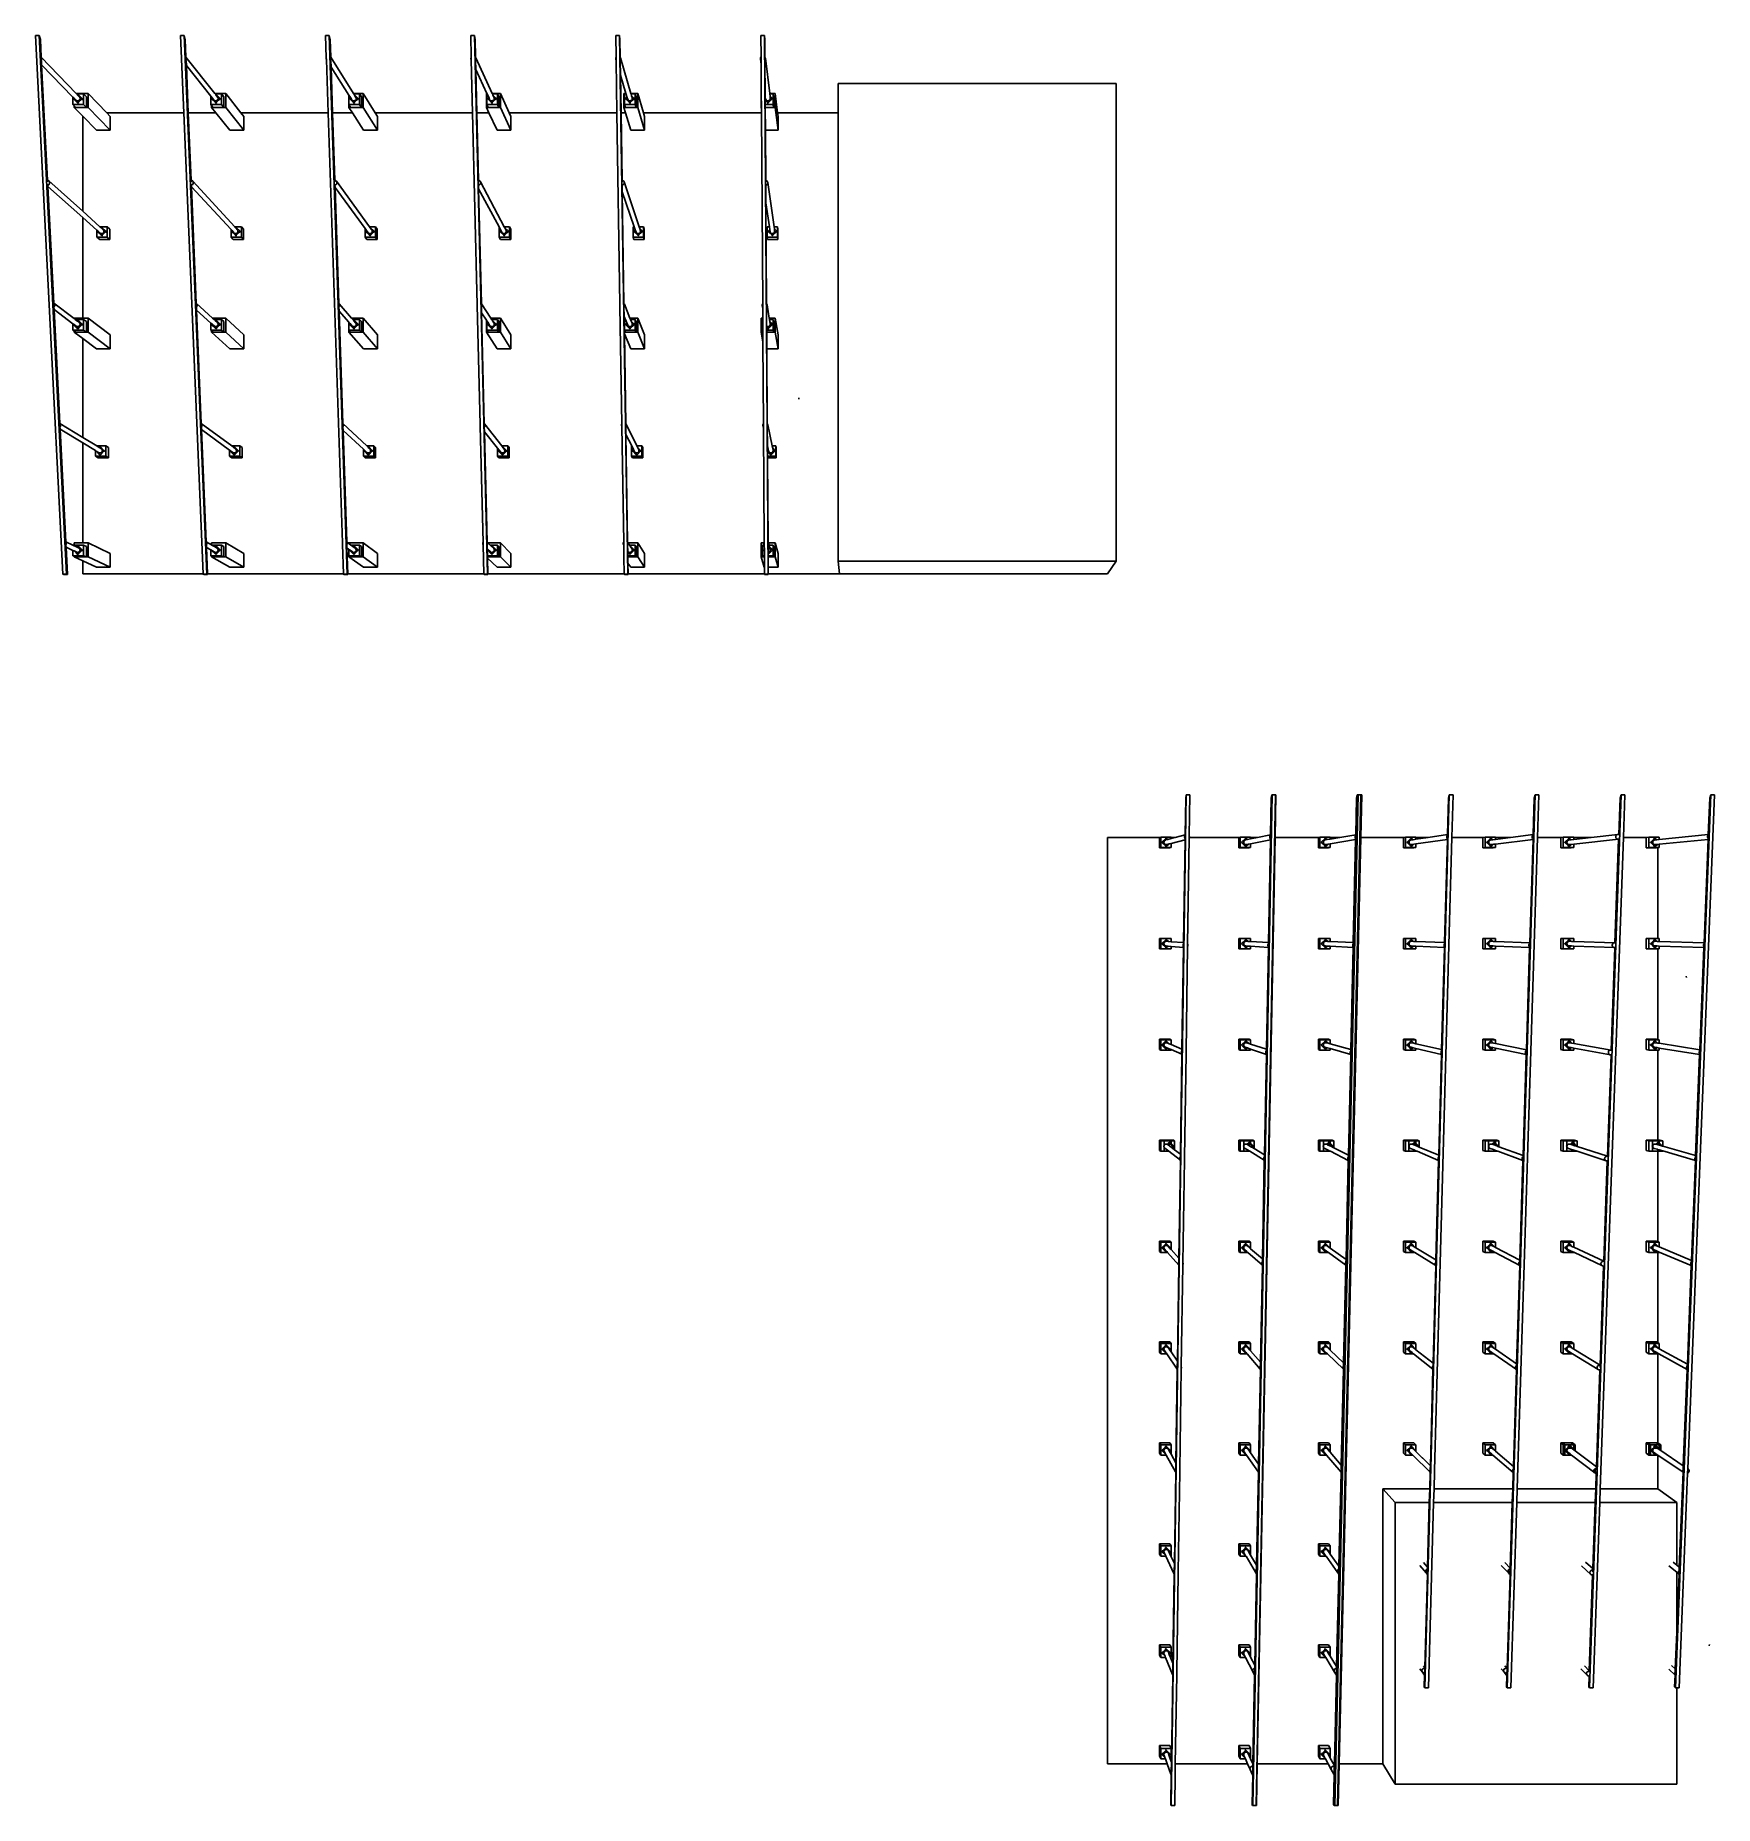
# Model space of a CAD drawing. Extents: x -1616 to 1629, y -1713 to 1708.
import ezdxf

# ---------------------------------------------------------------- set-up
doc = ezdxf.new("R2010")
doc.units = 0
doc.header["$MEASUREMENT"] = 0
doc.layers.get('0').update_dxf_attribs({"linetype": 'CONTINUOUS'})

msp = doc.modelspace()

# ---------------------------------------------------------------- linework, layer by layer
for p, q in [((-1563.3, 666.8), (-1616.3, 1708)), ((-1609, 1708), (-1616.3, 1708)), ((-1556.3, 666.8), (-1609, 1708)), ((-1609, 1708), (-1606.7, 1699.8)), ((-1606.7, 1699.8), (-1604.9, 1665.8)), ((-1328.6, 1708), (-1335.8, 1708)), ((-1334, 1663.3), (-1335.8, 1708)), ((-1285.1, 666.8), (-1328.6, 1708)), ((-1328.6, 1708), (-1326.6, 1699.8)), ((-1326.6, 1699.8), (-1325.2, 1665.7)), ((-1048.2, 1708), (-1055.4, 1708)), ((-1054, 1664.6), (-1055.4, 1708)), ((-1013.8, 666.8), (-1048.2, 1708)), ((-1048.2, 1708), (-1046.6, 1699.8)), ((-1046.6, 1699.8), (-1045.5, 1665.7)), ((-767.8, 1708), (-775, 1708)), ((-773.9, 1665.2), (-775, 1708)), ((-742.6, 666.8), (-767.8, 1708)), ((-767.8, 1708), (-766.6, 1699.8)), ((-766.6, 1699.8), (-765.8, 1665.7)), ((-487.3, 1708), (-494.5, 1708)), ((-493.9, 1665.8), (-494.5, 1708)), ((-471.3, 666.8), (-487.3, 1708)), ((-487.3, 1708), (-486.6, 1699.8)), ((-486.6, 1699.8), (-486.1, 1665.8)), ((-206.9, 1708), (-214.1, 1708)), ((-213.8, 1666.1), (-214.1, 1708)), ((-200.1, 666.8), (-206.9, 1708)), ((-206.9, 1708), (-206.6, 1699.8)), ((-206.6, 1699.8), (-206.4, 1665.8)), ((-1605.1, 1665.9), (-1604.5, 1664.9)), ((-1604.5, 1661.2), (-1605.1, 1660.1)), ((-1604.9, 1665.8), (-1604.9, 1665.7)), ((-1537.6, 1595.9), (-1604.9, 1665.8)), ((-1604.6, 1659.7), (-1604.2, 1651.3)), ((-1604.5, 1664.9), (-1604.2, 1663.7)), ((-1604.2, 1662.5), (-1604.5, 1661.2)), ((-1604.2, 1663.7), (-1604.2, 1662.5)), ((-1543.6, 1588.9), (-1604.2, 1651.3)), ((-1604.2, 1651.3), (-1592.9, 1428)), ((-1333.9, 1662.3), (-1334, 1663.3)), ((-1333.9, 1662.2), (-1334, 1663.3)), ((-1333.9, 1662.2), (-1333.9, 1662.3)), ((-1329.5, 1558.4), (-1333.9, 1662.2)), ((-1325.3, 1665.9), (-1324.8, 1664.9)), ((-1324.7, 1661.2), (-1325.3, 1660.1)), ((-1325.2, 1665.7), (-1325.2, 1665.7)), ((-1269.7, 1595.9), (-1325.2, 1665.7)), ((-1325, 1659.7), (-1324.5, 1649.6)), ((-1324.8, 1664.9), (-1324.4, 1663.7)), ((-1324.4, 1662.5), (-1324.7, 1661.2)), ((-1324.5, 1649.6), (-1320.7, 1558.4)), ((-1277, 1590.4), (-1324.5, 1649.6)), ((-1324.4, 1663.7), (-1324.4, 1662.5)), ((-1054.2, 1663.6), (-1054, 1664.6)), ((-1054.2, 1662.3), (-1054.2, 1663.6)), ((-1053.9, 1661.1), (-1054.2, 1662.3)), ((-1053.8, 1661.1), (-1054, 1664.6)), ((-1053.8, 1661.1), (-1053.9, 1661.1)), ((-1050.4, 1558.4), (-1053.8, 1661.1)), ((-1045.6, 1665.9), (-1045, 1664.9)), ((-1045, 1661.2), (-1045.6, 1660.1)), ((-1045.5, 1665.7), (-1045.5, 1665.7)), ((-1001.7, 1595.9), (-1045.5, 1665.7)), ((-1045.3, 1659.7), (-1044.9, 1646.9)), ((-1045, 1664.9), (-1044.7, 1663.7)), ((-1044.7, 1662.5), (-1045, 1661.2)), ((-1044.9, 1646.9), (-1042, 1558.4)), ((-1010.5, 1592.7), (-1044.9, 1646.9)), ((-1044.7, 1663.7), (-1044.7, 1662.5)), ((-774.5, 1663.6), (-774.2, 1664.8)), ((-774.5, 1662.3), (-774.5, 1663.6)), ((-774.1, 1661.1), (-774.5, 1662.3)), ((-774.2, 1664.8), (-773.9, 1665.2)), ((-773.8, 1660.6), (-774.1, 1661.1)), ((-773.8, 1660.5), (-774.1, 1661.1)), ((-773.8, 1660.6), (-773.9, 1665.2)), ((-773.8, 1660.5), (-773.8, 1660.6)), ((-771.3, 1558.4), (-773.8, 1660.5)), ((-765.9, 1665.9), (-765.8, 1665.7)), ((-765.2, 1661.2), (-765.9, 1660.1)), ((-765.8, 1665.7), (-765.3, 1664.9)), ((-765.6, 1659.7), (-765.2, 1642)), ((-765.3, 1664.9), (-765, 1663.7)), ((-733.6, 1595.9), (-765.3, 1664.9)), ((-764.9, 1662.5), (-765.2, 1661.2)), ((-765, 1663.7), (-764.9, 1662.5)), ((-494.7, 1663.6), (-494.4, 1664.8)), ((-494.7, 1662.3), (-494.7, 1663.6)), ((-494.4, 1661.1), (-494.7, 1662.3)), ((-494.4, 1664.8), (-493.9, 1665.8)), ((-493.8, 1660.1), (-494.4, 1661.1)), ((-493.8, 1659.1), (-494.4, 1661.1)), ((-493.8, 1660.1), (-493.9, 1665.8)), ((-493.8, 1659.1), (-493.8, 1660.1)), ((-492.2, 1558.4), (-493.8, 1659.1)), ((-486.1, 1665.9), (-486.1, 1665.8)), ((-486.1, 1665.8), (-485.6, 1664.9)), ((-485.5, 1661.2), (-486.1, 1660.1)), ((-486, 1659.7), (-485.5, 1631.4)), ((-485.6, 1664.9), (-485.2, 1663.7)), ((-465.4, 1595.9), (-485.6, 1664.9)), ((-485.2, 1662.5), (-485.5, 1661.2)), ((-485.2, 1663.7), (-485.2, 1662.5)), ((-215, 1663.6), (-214.7, 1664.8)), ((-215, 1662.3), (-215, 1663.6)), ((-214.6, 1661.1), (-215, 1662.3)), ((-213.7, 1652.7), (-215, 1662.3)), ((-214.7, 1664.8), (-214.1, 1665.9)), ((-214, 1660), (-214.6, 1661.1)), ((-214.1, 1665.9), (-213.8, 1666.1)), ((-213.8, 1659.8), (-214, 1660)), ((-213.8, 1659.8), (-213.8, 1666.1)), ((-213.7, 1652.7), (-213.8, 1659.8)), ((-213.4, 1595.9), (-213.7, 1652.7)), ((-206.4, 1665.9), (-206.4, 1665.8)), ((-206.4, 1665.8), (-205.8, 1664.9)), ((-205.8, 1661.2), (-206.4, 1660.1)), ((-206.3, 1659.7), (-205.9, 1592)), ((-205.8, 1664.9), (-205.5, 1663.7)), ((-205.5, 1662.5), (-205.8, 1661.2)), ((-205.5, 1663.7), (-205.5, 1662.5)), ((-197.1, 1595.9), (-205.5, 1663.7)), ((-765.2, 1642), (-763.2, 1558.4)), ((-743.7, 1595.9), (-765.2, 1642)), ((-485.5, 1631.4), (-484.4, 1558.4)), ((-475, 1595.9), (-485.5, 1631.4)), ((-64.7, 1614.9), (472.6, 1614.9)), ((-64.7, 1558.4), (-64.7, 1614.9)), ((472.6, 1614.9), (472.6, 691.8)), ((-1543.6, 1574.2), (-1543.6, 1588.9)), ((-1541.9, 1587.2), (-1543.6, 1588.9)), ((-1523, 1574.2), (-1543.6, 1574.2)), ((-1541.4, 1572.1), (-1543.6, 1574.2)), ((-1543.2, 1585.9), (-1542.4, 1586.7)), ((-1543.1, 1585.9), (-1543.2, 1585.9)), ((-1543.2, 1585.9), (-1542.1, 1585.9)), ((-1542.4, 1585.2), (-1543.1, 1585.9)), ((-1542.4, 1586.7), (-1541.9, 1587.2)), ((-1542.2, 1586.5), (-1542.4, 1586.7)), ((-1542.4, 1585.2), (-1542.2, 1585.4)), ((-1542.4, 1585.1), (-1542.4, 1585.2)), ((-1535.3, 1578), (-1542.4, 1585.1)), ((-1542.2, 1586.3), (-1542.2, 1586.5)), ((-1542.2, 1586.3), (-1542.1, 1586.4)), ((-1542.2, 1586.1), (-1542.2, 1586.3)), ((-1542.2, 1586.3), (-1542.2, 1586.3)), ((-1542.2, 1586), (-1542.2, 1586.1)), ((-1542.1, 1585.9), (-1542.2, 1586)), ((-1542.2, 1585.4), (-1542.1, 1585.7)), ((-1542.1, 1586.4), (-1542, 1586.5)), ((-1542.1, 1586.4), (-1542.1, 1586.4)), ((-1542.1, 1585.7), (-1542.1, 1585.9)), ((-1542.1, 1585.9), (-1542.1, 1585.9)), ((-1542.1, 1585.9), (-1542.1, 1585.9)), ((-1542.1, 1585.8), (-1542.1, 1585.9)), ((-1542, 1585.8), (-1542.1, 1585.9)), ((-1542.1, 1585.9), (-1542, 1585.8)), ((-1542.1, 1585.9), (-1542.1, 1585.9)), ((-1542.1, 1585.8), (-1542, 1585.8)), ((-1542, 1585.8), (-1542.1, 1585.8)), ((-1542, 1586.5), (-1541.9, 1586.5)), ((-1542, 1585.8), (-1541.9, 1585.7)), ((-1541.9, 1585.7), (-1542, 1585.8)), ((-1542, 1585.8), (-1542, 1585.8)), ((-1542, 1585.8), (-1542, 1585.8)), ((-1542, 1585.8), (-1542, 1585.8)), ((-1541.9, 1585.7), (-1542, 1585.8)), ((-1542, 1585.8), (-1542, 1585.8)), ((-1542, 1585.8), (-1542, 1585.8)), ((-1542, 1585.8), (-1542, 1585.8)), ((-1542, 1585.8), (-1542, 1585.8)), ((-1542, 1585.8), (-1541.9, 1585.7)), ((-1542, 1585.8), (-1542, 1585.8)), ((-1542, 1585.8), (-1542, 1585.8)), ((-1538.1, 1583.2), (-1541.9, 1587.2)), ((-1541.9, 1586.5), (-1541.8, 1586.6)), ((-1541.8, 1585.7), (-1541.9, 1585.7)), ((-1541.8, 1585.7), (-1541.9, 1585.7)), ((-1541.8, 1585.7), (-1541.9, 1585.7)), ((-1541.9, 1585.7), (-1541.8, 1585.7)), ((-1541.8, 1586.6), (-1541.7, 1586.5)), ((-1541.8, 1585.7), (-1541.7, 1585.6)), ((-1541.7, 1585.7), (-1541.8, 1585.7)), ((-1541.7, 1585.7), (-1541.8, 1585.7)), ((-1541.8, 1585.7), (-1541.8, 1585.7)), ((-1541.8, 1585.7), (-1541.7, 1585.6)), ((-1541.7, 1586.5), (-1541.6, 1586.5)), ((-1541.6, 1585.8), (-1541.7, 1585.7)), ((-1541.7, 1585.6), (-1541.6, 1585.7)), ((-1541.6, 1585.7), (-1541.7, 1585.7)), ((-1541.7, 1585.7), (-1541.7, 1585.7)), ((-1541.7, 1585.6), (-1541.6, 1585.7)), ((-1541.7, 1585.7), (-1541.7, 1585.7)), ((-1541.7, 1585.6), (-1541.7, 1585.7)), ((-1541.5, 1586.4), (-1541.6, 1586.5)), ((-1541.5, 1585.9), (-1541.6, 1585.8)), ((-1541.6, 1585.7), (-1541.5, 1585.7)), ((-1541.5, 1585.7), (-1541.6, 1585.7)), ((-1541.6, 1585.7), (-1541.5, 1585.7)), ((-1541.4, 1586.4), (-1541.5, 1586.4)), ((-1541.4, 1586.4), (-1541.5, 1586.4)), ((-1541.5, 1586.4), (-1541.4, 1586.4)), ((-1541.5, 1586.4), (-1541.5, 1586.4)), ((-1541.5, 1586.4), (-1541.5, 1586.4)), ((-1541.5, 1586.4), (-1541.4, 1586.4)), ((-1541.4, 1585.9), (-1541.5, 1585.9)), ((-1541.5, 1585.7), (-1541.4, 1585.8)), ((-1541.5, 1585.7), (-1541.4, 1585.8)), ((-1541.5, 1585.7), (-1541.4, 1585.8)), ((-1541.4, 1586.4), (-1541.4, 1586.3)), ((-1541.4, 1586.4), (-1541.4, 1586.3)), ((-1541.3, 1586.3), (-1541.4, 1586.4)), ((-1541.4, 1586.3), (-1541.3, 1586.2)), ((-1541.4, 1586.3), (-1541.4, 1586.1)), ((-1541.4, 1586.1), (-1541.4, 1586)), ((-1541.4, 1586), (-1541.4, 1585.9)), ((-1541.3, 1585.9), (-1541.4, 1585.8)), ((-1541.4, 1585.8), (-1541.3, 1585.9)), ((-1541.3, 1586.2), (-1541.3, 1586.3)), ((-1541.3, 1586.2), (-1541.3, 1586.1)), ((-1541.3, 1586.1), (-1541.3, 1586.2)), ((-1541.3, 1586.1), (-1541.3, 1586)), ((-1541.3, 1586), (-1541.3, 1586.1)), ((-1541.3, 1586), (-1541.3, 1586)), ((-1541.3, 1585.9), (-1541.3, 1586)), ((-1541.3, 1586), (-1541.3, 1586)), ((-1541.3, 1585.9), (-1541.3, 1586)), ((-1537.2, 1582.4), (-1538.1, 1583.2)), ((-1514.1, 1595.9), (-1537.6, 1595.9)), ((-1536.6, 1594.8), (-1537.6, 1595.9)), ((-1536.2, 1581.8), (-1537.2, 1582.4)), ((-1536.6, 1594.8), (-1523, 1594.8)), ((-1535.5, 1593.6), (-1536.6, 1594.8)), ((-1535, 1581.5), (-1536.2, 1581.8)), ((-1535.5, 1593.6), (-1535.3, 1593.8)), ((-1535.2, 1593.4), (-1535.5, 1593.6)), ((-1535.3, 1593.8), (-1534.5, 1594.6)), ((-1535.3, 1593.8), (-1535, 1593.7)), ((-1535.3, 1579.2), (-1535.2, 1579.3)), ((-1535.3, 1579.1), (-1535.3, 1579.2)), ((-1535.3, 1579), (-1535.3, 1579.1)), ((-1535.2, 1578.9), (-1535.3, 1579)), ((-1535, 1578.2), (-1535.3, 1578)), ((-1535.2, 1578), (-1535.3, 1578)), ((-1535.2, 1593.4), (-1535.1, 1593.5)), ((-1535.2, 1593.4), (-1535.2, 1593.4)), ((-1534.7, 1592.8), (-1535.2, 1593.4)), ((-1535.2, 1579.3), (-1535.1, 1579.4)), ((-1535.1, 1578.8), (-1535.2, 1578.9)), ((-1534.5, 1577.3), (-1535.2, 1578)), ((-1535.1, 1593.5), (-1535, 1593.5)), ((-1535.1, 1579.4), (-1535, 1579.5)), ((-1535.1, 1579.4), (-1535.1, 1579.4)), ((-1535.1, 1578.8), (-1535.1, 1578.8)), ((-1535.1, 1578.8), (-1535.1, 1578.7)), ((-1535.1, 1578.7), (-1535.1, 1578.8)), ((-1535.1, 1578.8), (-1535.1, 1578.8)), ((-1535.1, 1578.7), (-1535.1, 1578.8)), ((-1535.1, 1578.7), (-1535.1, 1578.7)), ((-1535.1, 1578.7), (-1535, 1578.6)), ((-1535, 1578.7), (-1535.1, 1578.7)), ((-1535, 1578.6), (-1535.1, 1578.7)), ((-1535.1, 1578.7), (-1535.1, 1578.7)), ((-1535, 1593.7), (-1534.9, 1593.6)), ((-1535, 1593.5), (-1534.9, 1593.6)), ((-1533.8, 1581.5), (-1535, 1581.5)), ((-1535, 1579.5), (-1534.9, 1579.5)), ((-1534.9, 1578.6), (-1535, 1578.7)), ((-1535, 1578.6), (-1534.9, 1578.6)), ((-1534.9, 1578.6), (-1535, 1578.6)), ((-1534.8, 1578.3), (-1535, 1578.2)), ((-1534.9, 1593.6), (-1534.9, 1593.6)), ((-1534.9, 1593.6), (-1534.8, 1593.6)), ((-1534.9, 1579.5), (-1534.7, 1579.5)), ((-1534.7, 1578.7), (-1534.9, 1578.6)), ((-1534.9, 1578.6), (-1534.8, 1578.6)), ((-1534.8, 1578.6), (-1534.9, 1578.6)), ((-1534.8, 1593.6), (-1534.7, 1593.6)), ((-1534.7, 1578.6), (-1534.8, 1578.6)), ((-1534.8, 1578.6), (-1534.7, 1578.6)), ((-1534.8, 1578.6), (-1534.8, 1578.6)), ((-1534.5, 1578.4), (-1534.8, 1578.3)), ((-1534.7, 1593.6), (-1534.6, 1593.5)), ((-1534.6, 1592.8), (-1534.7, 1592.8)), ((-1534.6, 1592.7), (-1534.7, 1592.8)), ((-1534.7, 1579.5), (-1534.6, 1579.4)), ((-1534.6, 1578.7), (-1534.7, 1578.7)), ((-1534.6, 1578.6), (-1534.7, 1578.6)), ((-1534.7, 1578.6), (-1534.6, 1578.6)), ((-1534.6, 1593.5), (-1534.5, 1593.5)), ((-1534.6, 1593.5), (-1534.5, 1593.5)), ((-1534.6, 1593.5), (-1534.6, 1593.5)), ((-1534.5, 1592.9), (-1534.6, 1592.8)), ((-1534.5, 1592.8), (-1534.6, 1592.7)), ((-1534.6, 1592.7), (-1534.6, 1592.7)), ((-1530.9, 1588.9), (-1534.6, 1592.7)), ((-1534.6, 1592.7), (-1534.5, 1592.7)), ((-1534.5, 1579.3), (-1534.6, 1579.4)), ((-1534.6, 1579.4), (-1534.6, 1579.4)), ((-1534.6, 1579.4), (-1534.5, 1579.3)), ((-1534.5, 1578.9), (-1534.6, 1578.8)), ((-1534.6, 1578.8), (-1534.6, 1578.7)), ((-1534.5, 1578.7), (-1534.6, 1578.6)), ((-1534.6, 1578.6), (-1534.5, 1578.7)), ((-1534.5, 1594.6), (-1533.7, 1593.8)), ((-1534.5, 1594.6), (-1534.5, 1593.5)), ((-1534.5, 1593.5), (-1534.2, 1593.6)), ((-1534.5, 1593.4), (-1534.5, 1593.5)), ((-1534.5, 1593.4), (-1534.5, 1593.5)), ((-1534.5, 1593.5), (-1534.5, 1593.4)), ((-1534.4, 1593.3), (-1534.5, 1593.4)), ((-1534.5, 1593.4), (-1534.5, 1593.4)), ((-1534.5, 1593.4), (-1534.4, 1593.3)), ((-1534.5, 1593.4), (-1534.4, 1593.3)), ((-1534.5, 1593.4), (-1534.5, 1593.4)), ((-1534.4, 1593.3), (-1534.5, 1593.4)), ((-1534.4, 1593.1), (-1534.5, 1593)), ((-1534.5, 1593), (-1534.5, 1592.9)), ((-1534.5, 1592.9), (-1534.5, 1592.8)), ((-1534.5, 1592.9), (-1534.5, 1592.9)), ((-1534.5, 1592.8), (-1534.4, 1592.9)), ((-1534.5, 1592.8), (-1534.4, 1592.9)), ((-1534.5, 1592.7), (-1534.5, 1592.8)), ((-1534.5, 1579.3), (-1534.4, 1579.2)), ((-1534.5, 1579.3), (-1534.5, 1579.3)), ((-1534.5, 1579.3), (-1534.5, 1579.2)), ((-1534.4, 1579.2), (-1534.5, 1579.3)), ((-1534.5, 1579.3), (-1534.5, 1579.3)), ((-1534.5, 1579.2), (-1534.4, 1579.1)), ((-1534.4, 1579.1), (-1534.5, 1579)), ((-1534.5, 1579), (-1534.5, 1578.9)), ((-1534.4, 1578.8), (-1534.5, 1578.7)), ((-1534.5, 1578.7), (-1534.4, 1578.8)), ((-1534.5, 1578.7), (-1534.5, 1577.3)), ((-1534.2, 1578.3), (-1534.5, 1578.4)), ((-1533.7, 1578), (-1534.5, 1577.3)), ((-1534.1, 1577.6), (-1534.5, 1577.2)), ((-1534.5, 1577.2), (-1534.5, 1577.3)), ((-1534.4, 1593.2), (-1534.4, 1593.3)), ((-1534.4, 1593.3), (-1534.4, 1593.2)), ((-1534.4, 1593.3), (-1534.4, 1593.2)), ((-1534.3, 1593.2), (-1534.4, 1593.3)), ((-1534.3, 1593.1), (-1534.4, 1593.2)), ((-1534.4, 1593.2), (-1534.3, 1593.1)), ((-1534.4, 1593.2), (-1534.4, 1593.1)), ((-1534.4, 1593), (-1534.3, 1593.1)), ((-1534.3, 1593.1), (-1534.4, 1593)), ((-1534.4, 1593), (-1534.4, 1593)), ((-1534.4, 1592.9), (-1534.4, 1593)), ((-1534.4, 1593), (-1534.4, 1593)), ((-1534.4, 1592.9), (-1534.4, 1593)), ((-1534.4, 1593), (-1534.3, 1593)), ((-1534.4, 1579.2), (-1534.4, 1579.1)), ((-1534.4, 1579.1), (-1534.4, 1579.2)), ((-1534.4, 1579.1), (-1534.4, 1579)), ((-1534.3, 1579), (-1534.4, 1579.1)), ((-1534.4, 1579), (-1534.4, 1578.9)), ((-1534.4, 1578.9), (-1534.3, 1579)), ((-1534.4, 1578.9), (-1534.4, 1578.8)), ((-1534.4, 1578.8), (-1534.4, 1578.9)), ((-1534.3, 1593.1), (-1534.3, 1593.2)), ((-1534.3, 1593), (-1534.3, 1593.1)), ((-1534.2, 1593.6), (-1534, 1593.7)), ((-1534, 1578.2), (-1534.2, 1578.3)), ((-1533.7, 1578), (-1534.1, 1577.6)), ((-1533.6, 1577.1), (-1534.1, 1577.6)), ((-1534, 1593.7), (-1533.7, 1593.8)), ((-1533.7, 1578), (-1534, 1578.2)), ((-1532.7, 1581.9), (-1533.8, 1581.5)), ((-1533.7, 1593.8), (-1526.6, 1586.7)), ((-1526.6, 1585.2), (-1533.7, 1578)), ((-1533.5, 1578.2), (-1533.7, 1578)), ((-1533.7, 1578), (-1533.7, 1578)), ((-1533.7, 1577.7), (-1533.7, 1577.6)), ((-1533.6, 1577.7), (-1533.7, 1577.7)), ((-1533.7, 1577.6), (-1533.7, 1577.4)), ((-1533.7, 1577.4), (-1533.7, 1577.3)), ((-1533.7, 1577.3), (-1533.7, 1577.2)), ((-1533.7, 1577.2), (-1533.6, 1577.1)), ((-1533.5, 1577.8), (-1533.6, 1577.7)), ((-1533.6, 1577.1), (-1533.5, 1577.1)), ((-1526.8, 1584.9), (-1533.5, 1578.2)), ((-1533, 1577.7), (-1533.5, 1578.2)), ((-1533.5, 1577.8), (-1533.5, 1577.8)), ((-1533.5, 1577.1), (-1533.4, 1577)), ((-1533.4, 1577), (-1533.3, 1577)), ((-1533.2, 1577.9), (-1533.3, 1577.9)), ((-1533.3, 1577), (-1533.2, 1577)), ((-1533.1, 1577.8), (-1533.2, 1577.9)), ((-1533.2, 1577), (-1533.1, 1577.1)), ((-1533, 1577.7), (-1533.1, 1577.8)), ((-1533.1, 1577.1), (-1533, 1577.1)), ((-1532.9, 1577.7), (-1533, 1577.7)), ((-1533, 1577.1), (-1532.9, 1577.2)), ((-1532.9, 1577.6), (-1532.9, 1577.7)), ((-1532.9, 1577.4), (-1532.9, 1577.6)), ((-1532.9, 1577.3), (-1532.9, 1577.4)), ((-1532.9, 1577.2), (-1532.9, 1577.3)), ((-1531.7, 1582.5), (-1532.7, 1581.9)), ((-1530.8, 1583.3), (-1531.7, 1582.5)), ((-1530.9, 1588.9), (-1530.3, 1587.9)), ((-1530.2, 1584.4), (-1530.8, 1583.3)), ((-1530.3, 1587.9), (-1530, 1586.7)), ((-1529.9, 1585.5), (-1530.2, 1584.4)), ((-1530, 1586.7), (-1529.9, 1585.5)), ((-1527.8, 1586.2), (-1527.7, 1586.3)), ((-1527.8, 1586.1), (-1527.8, 1586.2)), ((-1527.8, 1586), (-1527.8, 1586.1)), ((-1527.7, 1585.9), (-1527.8, 1586)), ((-1527.7, 1586.4), (-1527.6, 1586.5)), ((-1527.7, 1586.3), (-1527.7, 1586.4)), ((-1527.7, 1585.8), (-1527.7, 1585.9)), ((-1527.6, 1585.8), (-1527.7, 1585.8)), ((-1527.6, 1585.8), (-1527.7, 1585.8)), ((-1527.7, 1585.8), (-1527.6, 1585.8)), ((-1527.7, 1585.8), (-1527.7, 1585.8)), ((-1527.6, 1586.5), (-1527.5, 1586.5)), ((-1527.5, 1585.7), (-1527.6, 1585.8)), ((-1527.6, 1585.8), (-1527.6, 1585.8)), ((-1527.6, 1585.8), (-1527.5, 1585.7)), ((-1527.6, 1585.8), (-1527.6, 1585.8)), ((-1527.6, 1585.8), (-1527.6, 1585.8)), ((-1527.6, 1585.8), (-1527.6, 1585.8)), ((-1527.6, 1585.8), (-1527.6, 1585.8)), ((-1527.6, 1585.8), (-1527.6, 1585.8)), ((-1527.5, 1585.7), (-1527.6, 1585.8)), ((-1527.6, 1585.8), (-1527.6, 1585.8)), ((-1527.6, 1585.8), (-1527.6, 1585.8)), ((-1527.6, 1585.8), (-1527.6, 1585.8)), ((-1527.6, 1585.8), (-1527.6, 1585.8)), ((-1527.6, 1585.8), (-1527.6, 1585.8)), ((-1527.6, 1585.8), (-1527.5, 1585.7)), ((-1527.6, 1585.8), (-1527.6, 1585.8)), ((-1527.5, 1586.5), (-1527.4, 1586.5)), ((-1527.5, 1585.7), (-1527.4, 1585.7)), ((-1527.4, 1585.7), (-1527.5, 1585.7)), ((-1527.4, 1585.7), (-1527.5, 1585.7)), ((-1527.5, 1585.7), (-1527.4, 1585.6)), ((-1527.4, 1586.5), (-1527.3, 1586.5)), ((-1527.3, 1585.6), (-1527.4, 1585.7)), ((-1527.4, 1585.7), (-1527.3, 1585.6)), ((-1527.3, 1585.7), (-1527.4, 1585.7)), ((-1527.4, 1585.6), (-1527.3, 1585.6)), ((-1527.3, 1586.5), (-1527.2, 1586.5)), ((-1527.2, 1585.8), (-1527.3, 1585.7)), ((-1527.2, 1585.7), (-1527.3, 1585.6)), ((-1527.3, 1585.6), (-1527.2, 1585.7)), ((-1527.3, 1585.6), (-1527.3, 1585.7)), ((-1527.3, 1585.6), (-1527.3, 1585.6)), ((-1527.3, 1585.6), (-1527.3, 1585.6)), ((-1527.3, 1585.6), (-1527.2, 1585.6)), ((-1527.3, 1585.6), (-1527.3, 1585.6)), ((-1527.2, 1586.5), (-1527.1, 1586.4)), ((-1527.1, 1585.8), (-1527.2, 1585.8)), ((-1527.1, 1585.7), (-1527.2, 1585.7)), ((-1527.2, 1585.7), (-1527.2, 1585.7)), ((-1527.2, 1585.6), (-1527.1, 1585.7)), ((-1527, 1586.4), (-1527.1, 1586.4)), ((-1527, 1586.3), (-1527.1, 1586.4)), ((-1527.1, 1586.4), (-1527, 1586.4)), ((-1527, 1585.9), (-1527.1, 1585.8)), ((-1527.1, 1585.7), (-1527, 1585.8)), ((-1527.1, 1585.7), (-1527, 1585.8)), ((-1526.9, 1586.3), (-1527, 1586.4)), ((-1527, 1586.4), (-1527, 1586.3)), ((-1527, 1586.4), (-1527, 1586.3)), ((-1526.9, 1586.3), (-1527, 1586.4)), ((-1527, 1586.3), (-1526.9, 1586.3)), ((-1527, 1586.3), (-1527, 1586.2)), ((-1527, 1586.2), (-1527, 1586.1)), ((-1527, 1586.1), (-1527, 1586)), ((-1527, 1586), (-1527, 1585.9)), ((-1526.9, 1585.9), (-1527, 1585.8)), ((-1527, 1585.8), (-1526.9, 1585.8)), ((-1526.8, 1586.5), (-1526.9, 1586.2)), ((-1526.9, 1586.3), (-1526.9, 1586.2)), ((-1526.9, 1586.2), (-1526.9, 1586.3)), ((-1526.9, 1586.2), (-1526.9, 1586.3)), ((-1526.9, 1586.1), (-1526.9, 1586.2)), ((-1526.9, 1586.2), (-1526.9, 1586.1)), ((-1526.9, 1586.2), (-1526.9, 1586.1)), ((-1526.9, 1586.1), (-1526.9, 1586.2)), ((-1526.9, 1586.1), (-1526.9, 1585.9)), ((-1526.9, 1586), (-1526.9, 1586.1)), ((-1526.9, 1586.1), (-1526.9, 1586.1)), ((-1526.9, 1586.1), (-1526.9, 1586.1)), ((-1526.9, 1586.1), (-1526.9, 1586.1)), ((-1526.9, 1586.1), (-1526.9, 1586.1)), ((-1526.9, 1585.9), (-1526.9, 1586.1)), ((-1526.9, 1586), (-1526.9, 1585.9)), ((-1526.9, 1585.9), (-1526.9, 1586)), ((-1526.9, 1585.9), (-1526.9, 1585.9)), ((-1526.9, 1585.9), (-1526.9, 1585.9)), ((-1526.9, 1585.9), (-1526.9, 1585.7)), ((-1526.9, 1585.9), (-1526.9, 1585.9)), ((-1526.9, 1585.9), (-1526.9, 1585.9)), ((-1525.8, 1585.9), (-1526.9, 1585.9)), ((-1526.9, 1585.9), (-1526.9, 1585.9)), ((-1526.9, 1585.9), (-1526.9, 1585.9)), ((-1526.9, 1585.9), (-1526.9, 1585.9)), ((-1526.9, 1585.8), (-1526.9, 1585.9)), ((-1526.9, 1585.7), (-1526.8, 1585.4)), ((-1526.6, 1586.7), (-1526.8, 1586.5)), ((-1526.8, 1585.4), (-1526.6, 1585.2)), ((-1526.6, 1585.1), (-1526.8, 1584.9)), ((-1526.1, 1584.2), (-1526.8, 1584.9)), ((-1526.6, 1586.7), (-1525.8, 1585.9)), ((-1525.8, 1585.9), (-1526.6, 1585.2)), ((-1526.2, 1585.5), (-1526.6, 1585.1)), ((-1526.6, 1585.1), (-1526.6, 1585.2)), ((-1526.2, 1584.6), (-1526.3, 1584.5)), ((-1526.3, 1584.5), (-1526.2, 1584.4)), ((-1525.8, 1585.9), (-1526.2, 1585.5)), ((-1525.5, 1584.8), (-1526.2, 1585.5)), ((-1526.1, 1584.8), (-1526.2, 1584.7)), ((-1526.2, 1584.6), (-1526.2, 1584.6)), ((-1526.2, 1584.4), (-1526.2, 1584.3)), ((-1526.2, 1584.3), (-1526.1, 1584.2)), ((-1526, 1584.9), (-1526.1, 1584.8)), ((-1526.1, 1584.2), (-1526, 1584.2)), ((-1525.9, 1584.9), (-1526, 1584.9)), ((-1526, 1584.2), (-1525.9, 1584.1)), ((-1525.9, 1584.9), (-1525.9, 1584.9)), ((-1525.9, 1584.1), (-1525.8, 1584.1)), ((-1525.8, 1585.9), (-1525.8, 1585.9)), ((-1525.8, 1584.1), (-1525.7, 1584.1)), ((-1525.7, 1584.1), (-1525.6, 1584.2)), ((-1525.5, 1584.8), (-1525.6, 1584.9)), ((-1525.6, 1584.2), (-1525.5, 1584.2)), ((-1525.5, 1584.7), (-1525.5, 1584.8)), ((-1525.4, 1584.6), (-1525.5, 1584.7)), ((-1525.5, 1584.3), (-1525.4, 1584.4)), ((-1525.5, 1584.2), (-1525.5, 1584.3)), ((-1525.4, 1584.5), (-1525.4, 1584.6)), ((-1525.4, 1584.4), (-1525.4, 1584.5)), ((-1523, 1594.8), (-1523, 1574.2)), ((-1517.5, 1589.1), (-1523, 1594.8)), ((-1517.5, 1568.6), (-1523, 1574.2)), ((-1517.5, 1568.6), (-1517.5, 1589.1)), ((-1514.1, 1568.6), (-1514.1, 1595.9)), ((-1478.5, 1558.4), (-1514.1, 1595.9)), ((-1277, 1574.2), (-1277, 1590.4)), ((-1274.7, 1587.5), (-1277, 1590.4)), ((-1256.4, 1574.2), (-1277, 1574.2)), ((-1275.9, 1572.8), (-1277, 1574.2)), ((-1276.4, 1585.9), (-1275.6, 1586.7)), ((-1275.6, 1585.2), (-1276.4, 1585.9)), ((-1276.3, 1585.9), (-1276.4, 1585.9)), ((-1276.4, 1585.9), (-1275.3, 1585.9)), ((-1275.6, 1585.1), (-1276.3, 1585.9)), ((-1275.6, 1586.7), (-1274.7, 1587.5)), ((-1275.4, 1586.5), (-1275.6, 1586.7)), ((-1275.6, 1585.2), (-1275.4, 1585.4)), ((-1275.6, 1585.1), (-1275.6, 1585.2)), ((-1268.5, 1578), (-1275.6, 1585.2)), ((-1268.4, 1578), (-1275.6, 1585.1)), ((-1275.3, 1586.3), (-1275.4, 1586.5)), ((-1275.4, 1586.1), (-1275.4, 1586.3)), ((-1275.4, 1586.3), (-1275.3, 1586.3)), ((-1275.4, 1586), (-1275.4, 1586.1)), ((-1275.3, 1585.9), (-1275.4, 1586)), ((-1275.4, 1585.4), (-1275.3, 1585.7)), ((-1275.3, 1586.4), (-1275.2, 1586.5)), ((-1275.3, 1586.4), (-1275.3, 1586.4)), ((-1275.3, 1586.3), (-1275.3, 1586.4)), ((-1275.3, 1585.7), (-1275.3, 1585.9)), ((-1275.3, 1585.9), (-1275.2, 1585.8)), ((-1275.3, 1585.9), (-1275.3, 1585.9)), ((-1275.2, 1585.8), (-1275.3, 1585.9)), ((-1275.3, 1585.9), (-1275.3, 1585.9)), ((-1275.3, 1585.9), (-1275.3, 1585.9)), ((-1275.2, 1585.8), (-1275.3, 1585.9)), ((-1275.3, 1585.9), (-1275.3, 1585.9)), ((-1275.3, 1585.9), (-1275.3, 1585.9)), ((-1275.2, 1585.8), (-1275.3, 1585.9)), ((-1275.3, 1585.9), (-1275.2, 1585.8)), ((-1275.3, 1585.9), (-1275.3, 1585.9)), ((-1275.2, 1586.5), (-1275.1, 1586.5)), ((-1275.2, 1585.8), (-1275.1, 1585.7)), ((-1275.1, 1585.7), (-1275.2, 1585.8)), ((-1275.2, 1585.8), (-1275.2, 1585.8)), ((-1275.2, 1585.8), (-1275.2, 1585.8)), ((-1275.1, 1585.7), (-1275.2, 1585.8)), ((-1275.2, 1585.8), (-1275.2, 1585.8)), ((-1275.2, 1585.8), (-1275.1, 1585.7)), ((-1275.2, 1585.8), (-1275.2, 1585.8)), ((-1275.2, 1585.8), (-1275.2, 1585.8)), ((-1275.1, 1586.5), (-1275, 1586.6)), ((-1275, 1585.7), (-1275.1, 1585.7)), ((-1275, 1585.7), (-1275.1, 1585.7)), ((-1275, 1585.7), (-1275.1, 1585.7)), ((-1275.1, 1585.7), (-1275, 1585.7)), ((-1275, 1586.6), (-1274.9, 1586.5)), ((-1275, 1585.7), (-1274.9, 1585.6)), ((-1274.9, 1585.7), (-1275, 1585.7)), ((-1274.9, 1585.7), (-1275, 1585.7)), ((-1275, 1585.7), (-1275, 1585.7)), ((-1275, 1585.7), (-1274.9, 1585.6)), ((-1274.9, 1586.5), (-1274.8, 1586.5)), ((-1274.8, 1585.8), (-1274.9, 1585.7)), ((-1274.9, 1585.6), (-1274.8, 1585.7)), ((-1274.8, 1585.7), (-1274.9, 1585.7)), ((-1274.9, 1585.7), (-1274.9, 1585.7)), ((-1274.9, 1585.6), (-1274.8, 1585.7)), ((-1274.9, 1585.7), (-1274.9, 1585.7)), ((-1274.9, 1585.6), (-1274.9, 1585.7)), ((-1274.8, 1586.5), (-1274.7, 1586.4)), ((-1274.7, 1585.9), (-1274.8, 1585.8)), ((-1274.8, 1585.7), (-1274.7, 1585.7)), ((-1274.7, 1585.7), (-1274.8, 1585.7)), ((-1274.8, 1585.7), (-1274.7, 1585.7)), ((-1271.3, 1583.2), (-1274.7, 1587.5)), ((-1274.6, 1586.4), (-1274.7, 1586.4)), ((-1274.7, 1586.4), (-1274.7, 1586.4)), ((-1274.7, 1586.4), (-1274.7, 1586.4)), ((-1274.6, 1586.4), (-1274.7, 1586.4)), ((-1274.7, 1586.4), (-1274.6, 1586.4)), ((-1274.6, 1585.9), (-1274.7, 1585.9)), ((-1274.7, 1585.7), (-1274.6, 1585.8)), ((-1274.7, 1585.7), (-1274.6, 1585.8)), ((-1274.7, 1585.7), (-1274.6, 1585.8)), ((-1274.6, 1586.4), (-1274.6, 1586.3)), ((-1274.6, 1586.4), (-1274.6, 1586.3)), ((-1274.6, 1586.4), (-1274.6, 1586.4)), ((-1274.6, 1586.4), (-1274.6, 1586.4)), ((-1274.5, 1586.3), (-1274.6, 1586.4)), ((-1274.6, 1586.3), (-1274.5, 1586.2)), ((-1274.6, 1586.3), (-1274.6, 1586.1)), ((-1274.6, 1586.1), (-1274.6, 1586)), ((-1274.6, 1586), (-1274.6, 1585.9)), ((-1274.5, 1585.9), (-1274.6, 1585.8)), ((-1274.6, 1585.8), (-1274.5, 1585.9)), ((-1274.5, 1586.2), (-1274.5, 1586.3)), ((-1274.5, 1586.2), (-1274.5, 1586.1)), ((-1274.5, 1586.1), (-1274.5, 1586.2)), ((-1274.5, 1586.1), (-1274.5, 1586)), ((-1274.5, 1586), (-1274.5, 1586.1)), ((-1274.5, 1586), (-1274.5, 1586)), ((-1274.5, 1585.9), (-1274.5, 1586)), ((-1274.5, 1586), (-1274.5, 1586)), ((-1274.5, 1585.9), (-1274.5, 1586)), ((-1270.4, 1582.4), (-1271.3, 1583.2)), ((-1269.4, 1581.8), (-1270.4, 1582.4)), ((-1248.5, 1595.9), (-1269.7, 1595.9)), ((-1268.8, 1594.8), (-1269.7, 1595.9)), ((-1268.2, 1581.5), (-1269.4, 1581.8)), ((-1268.8, 1594.8), (-1256.4, 1594.8)), ((-1268.2, 1594.1), (-1268.8, 1594.8)), ((-1268.5, 1579.1), (-1268.4, 1579.2)), ((-1268.4, 1579), (-1268.5, 1579.1)), ((-1268.2, 1578.2), (-1268.5, 1578)), ((-1268.4, 1578), (-1268.5, 1578)), ((-1267.7, 1577.3), (-1268.5, 1578)), ((-1268.4, 1579.3), (-1268.3, 1579.4)), ((-1268.4, 1579.2), (-1268.4, 1579.3)), ((-1268.4, 1578.9), (-1268.4, 1579)), ((-1268.4, 1578.8), (-1268.4, 1578.9)), ((-1268.4, 1578.8), (-1268.3, 1578.8)), ((-1268.3, 1578.8), (-1268.4, 1578.8)), ((-1267.7, 1577.2), (-1268.4, 1578)), ((-1268.3, 1579.4), (-1268.2, 1579.4)), ((-1268.3, 1578.7), (-1268.3, 1578.8)), ((-1268.3, 1578.8), (-1268.3, 1578.7)), ((-1268.3, 1578.7), (-1268.3, 1578.8)), ((-1268.2, 1578.7), (-1268.3, 1578.8)), ((-1268.3, 1578.8), (-1268.3, 1578.8)), ((-1268.3, 1578.7), (-1268.2, 1578.6)), ((-1268.2, 1578.6), (-1268.3, 1578.7)), ((-1268.2, 1594.1), (-1267.7, 1594.6)), ((-1267.8, 1593.5), (-1268.2, 1594.1)), ((-1267, 1581.5), (-1268.2, 1581.5)), ((-1268.2, 1579.4), (-1268.1, 1579.5)), ((-1268.1, 1578.7), (-1268.2, 1578.7)), ((-1268.2, 1578.6), (-1268.1, 1578.6)), ((-1268.1, 1578.6), (-1268.2, 1578.6)), ((-1268, 1578.3), (-1268.2, 1578.2)), ((-1268.1, 1579.5), (-1268, 1579.5)), ((-1268, 1578.6), (-1268.1, 1578.7)), ((-1268.1, 1578.6), (-1268, 1578.6)), ((-1268, 1578.6), (-1268.1, 1578.6)), ((-1268, 1579.5), (-1267.9, 1579.5)), ((-1267.9, 1578.7), (-1268, 1578.6)), ((-1267.9, 1578.6), (-1268, 1578.6)), ((-1268, 1578.6), (-1267.9, 1578.6)), ((-1268, 1578.6), (-1268, 1578.6)), ((-1267.7, 1578.4), (-1268, 1578.3)), ((-1267.9, 1579.5), (-1267.8, 1579.4)), ((-1267.8, 1578.7), (-1267.9, 1578.7)), ((-1267.8, 1578.6), (-1267.9, 1578.6)), ((-1267.9, 1578.6), (-1267.8, 1578.6)), ((-1267.8, 1593.5), (-1267.7, 1593.5)), ((-1267.7, 1593.4), (-1267.8, 1593.5)), ((-1267.8, 1579.4), (-1267.7, 1579.4)), ((-1267.7, 1578.8), (-1267.8, 1578.7)), ((-1267.7, 1578.7), (-1267.8, 1578.6)), ((-1267.8, 1578.6), (-1267.7, 1578.7)), ((-1267.7, 1594.6), (-1266.9, 1593.8)), ((-1267.7, 1594.6), (-1267.7, 1593.5)), ((-1267.7, 1593.5), (-1267.4, 1593.6)), ((-1267.6, 1593.4), (-1267.7, 1593.4)), ((-1267.7, 1593.4), (-1267.7, 1593.4)), ((-1267.6, 1593.4), (-1267.7, 1593.4)), ((-1267.6, 1593.3), (-1267.7, 1593.4)), ((-1267.7, 1579.3), (-1267.7, 1579.4)), ((-1267.7, 1579.4), (-1267.7, 1579.3)), ((-1267.7, 1579.3), (-1267.6, 1579.2)), ((-1267.7, 1579.3), (-1267.7, 1579.3)), ((-1267.7, 1579.3), (-1267.6, 1579.2)), ((-1267.6, 1579.2), (-1267.7, 1579.3)), ((-1267.7, 1579.3), (-1267.7, 1579.3)), ((-1267.6, 1579), (-1267.7, 1578.9)), ((-1267.7, 1578.9), (-1267.7, 1578.8)), ((-1267.6, 1578.8), (-1267.7, 1578.7)), ((-1267.7, 1578.7), (-1267.6, 1578.8)), ((-1267.7, 1578.7), (-1267.7, 1577.3)), ((-1267.4, 1578.3), (-1267.7, 1578.4)), ((-1266.9, 1578), (-1267.7, 1577.3)), ((-1267.4, 1577.5), (-1267.7, 1577.2)), ((-1267.7, 1577.2), (-1267.7, 1577.3)), ((-1264.1, 1588.9), (-1267.6, 1593.4)), ((-1267.6, 1593.3), (-1267.6, 1593.3)), ((-1267.6, 1579.2), (-1267.6, 1579.1)), ((-1267.6, 1579.2), (-1267.6, 1579.1)), ((-1267.6, 1579.1), (-1267.6, 1579.2)), ((-1267.6, 1579.1), (-1267.6, 1579)), ((-1267.6, 1579.1), (-1267.6, 1579)), ((-1267.5, 1579), (-1267.6, 1579.1)), ((-1267.6, 1579), (-1267.6, 1578.9)), ((-1267.6, 1578.9), (-1267.5, 1579)), ((-1267.6, 1578.9), (-1267.6, 1578.8)), ((-1267.6, 1578.8), (-1267.6, 1578.9)), ((-1267.4, 1593.6), (-1267.2, 1593.7)), ((-1267.2, 1578.2), (-1267.4, 1578.3)), ((-1266.9, 1578), (-1267.4, 1577.5)), ((-1267, 1577.1), (-1267.4, 1577.5)), ((-1267.2, 1593.7), (-1266.9, 1593.8)), ((-1266.9, 1578), (-1267.2, 1578.2)), ((-1267.1, 1577.7), (-1267.2, 1577.6)), ((-1267.2, 1577.6), (-1267.2, 1577.4)), ((-1267.2, 1577.4), (-1267.2, 1577.3)), ((-1267.2, 1577.3), (-1267.1, 1577.2)), ((-1267, 1577.7), (-1267.1, 1577.7)), ((-1267.1, 1577.2), (-1267, 1577.1)), ((-1265.9, 1581.9), (-1267, 1581.5)), ((-1266.9, 1577.9), (-1267, 1577.8)), ((-1267, 1577.8), (-1267, 1577.7)), ((-1267, 1577.1), (-1266.9, 1577)), ((-1267, 1577.1), (-1267, 1577.1)), ((-1266.9, 1593.8), (-1259.8, 1586.7)), ((-1259.8, 1585.2), (-1266.9, 1578)), ((-1266.8, 1578.2), (-1266.9, 1578)), ((-1266.9, 1578), (-1266.9, 1578)), ((-1266.9, 1577), (-1266.7, 1577)), ((-1260.1, 1584.8), (-1266.8, 1578.2)), ((-1266.4, 1577.7), (-1266.8, 1578.2)), ((-1266.7, 1577), (-1266.6, 1577)), ((-1266.5, 1577.8), (-1266.6, 1577.9)), ((-1266.6, 1577.9), (-1266.6, 1577.9)), ((-1266.6, 1577), (-1266.5, 1577.1)), ((-1266.4, 1577.7), (-1266.5, 1577.8)), ((-1266.5, 1577.1), (-1266.4, 1577.1)), ((-1266.3, 1577.6), (-1266.4, 1577.7)), ((-1266.4, 1577.7), (-1266.4, 1577.7)), ((-1266.4, 1577.2), (-1266.3, 1577.3)), ((-1266.4, 1577.1), (-1266.4, 1577.2)), ((-1266.3, 1577.4), (-1266.3, 1577.6)), ((-1266.3, 1577.3), (-1266.3, 1577.4)), ((-1264.9, 1582.5), (-1265.9, 1581.9)), ((-1264, 1583.3), (-1264.9, 1582.5)), ((-1264.1, 1588.9), (-1263.5, 1587.9)), ((-1263.4, 1584.4), (-1264, 1583.3)), ((-1263.5, 1587.9), (-1263.2, 1586.7)), ((-1263.1, 1585.5), (-1263.4, 1584.4)), ((-1263.2, 1586.7), (-1263.1, 1585.5)), ((-1261, 1586.2), (-1260.9, 1586.3)), ((-1261, 1586.1), (-1261, 1586.2)), ((-1261, 1586), (-1261, 1586.1)), ((-1260.9, 1585.9), (-1261, 1586)), ((-1260.9, 1586.4), (-1260.8, 1586.5)), ((-1260.9, 1586.3), (-1260.9, 1586.4)), ((-1260.9, 1585.8), (-1260.9, 1585.9)), ((-1260.9, 1585.9), (-1260.9, 1585.8)), ((-1260.8, 1585.8), (-1260.9, 1585.8)), ((-1260.8, 1585.8), (-1260.9, 1585.8)), ((-1260.9, 1585.8), (-1260.9, 1585.8)), ((-1260.8, 1585.8), (-1260.9, 1585.8)), ((-1260.9, 1585.8), (-1260.8, 1585.8)), ((-1260.8, 1586.5), (-1260.7, 1586.5)), ((-1260.7, 1585.7), (-1260.8, 1585.8)), ((-1260.8, 1585.8), (-1260.8, 1585.8)), ((-1260.8, 1585.8), (-1260.7, 1585.7)), ((-1260.8, 1585.8), (-1260.8, 1585.8)), ((-1260.8, 1585.8), (-1260.8, 1585.8)), ((-1260.8, 1585.8), (-1260.8, 1585.8)), ((-1260.8, 1585.8), (-1260.8, 1585.8)), ((-1260.8, 1585.8), (-1260.8, 1585.8)), ((-1260.7, 1585.7), (-1260.8, 1585.8)), ((-1260.8, 1585.8), (-1260.8, 1585.8)), ((-1260.8, 1585.8), (-1260.7, 1585.7)), ((-1260.8, 1585.8), (-1260.8, 1585.8)), ((-1260.7, 1586.5), (-1260.6, 1586.5)), ((-1260.7, 1585.7), (-1260.6, 1585.7)), ((-1260.6, 1585.7), (-1260.7, 1585.7)), ((-1260.6, 1585.7), (-1260.7, 1585.7)), ((-1260.7, 1585.7), (-1260.6, 1585.6)), ((-1260.6, 1586.5), (-1260.5, 1586.5)), ((-1260.5, 1585.6), (-1260.6, 1585.7)), ((-1260.6, 1585.7), (-1260.5, 1585.6)), ((-1260.5, 1585.7), (-1260.6, 1585.7)), ((-1260.6, 1585.6), (-1260.5, 1585.6)), ((-1260.5, 1586.5), (-1260.4, 1586.5)), ((-1260.4, 1585.8), (-1260.5, 1585.7)), ((-1260.4, 1585.7), (-1260.5, 1585.6)), ((-1260.5, 1585.6), (-1260.4, 1585.7)), ((-1260.5, 1585.6), (-1260.5, 1585.7)), ((-1260.5, 1585.6), (-1260.5, 1585.6)), ((-1260.5, 1585.6), (-1260.5, 1585.6)), ((-1260.5, 1585.6), (-1260.4, 1585.6)), ((-1260.5, 1585.6), (-1260.5, 1585.6)), ((-1260.4, 1586.5), (-1260.3, 1586.4)), ((-1260.3, 1585.8), (-1260.4, 1585.8)), ((-1260.3, 1585.7), (-1260.4, 1585.7)), ((-1260.4, 1585.7), (-1260.4, 1585.7)), ((-1260.4, 1585.6), (-1260.3, 1585.7)), ((-1260.2, 1586.4), (-1260.3, 1586.4)), ((-1260.3, 1586.4), (-1260.3, 1586.4)), ((-1260.3, 1586.4), (-1260.3, 1586.4)), ((-1260.2, 1586.3), (-1260.3, 1586.4)), ((-1260.3, 1586.4), (-1260.2, 1586.4)), ((-1260.2, 1585.9), (-1260.3, 1585.8)), ((-1260.3, 1585.7), (-1260.2, 1585.8)), ((-1260.3, 1585.7), (-1260.2, 1585.8)), ((-1260.1, 1586.3), (-1260.2, 1586.4)), ((-1260.2, 1586.4), (-1260.2, 1586.3)), ((-1260.2, 1586.4), (-1260.2, 1586.3)), ((-1260.1, 1586.3), (-1260.2, 1586.4)), ((-1260.2, 1586.3), (-1260.1, 1586.3)), ((-1260.2, 1586.3), (-1260.2, 1586.2)), ((-1260.2, 1586.2), (-1260.2, 1586.1)), ((-1260.2, 1586.1), (-1260.2, 1586)), ((-1260.2, 1586), (-1260.2, 1585.9)), ((-1260.1, 1585.9), (-1260.2, 1585.8)), ((-1260.2, 1585.8), (-1260.1, 1585.8)), ((-1260, 1586.5), (-1260.1, 1586.2)), ((-1260.1, 1586.3), (-1260.1, 1586.2)), ((-1260.1, 1586.2), (-1260.1, 1586.3)), ((-1260.1, 1586.2), (-1260.1, 1586.3)), ((-1260.1, 1586.2), (-1260.1, 1586.1)), ((-1260.1, 1586.1), (-1260.1, 1586.2)), ((-1260.1, 1586.2), (-1260.1, 1586.1)), ((-1260.1, 1586.1), (-1260.1, 1586.2)), ((-1260.1, 1586.1), (-1260.1, 1585.9)), ((-1260.1, 1586), (-1260.1, 1586.1)), ((-1260.1, 1586.1), (-1260.1, 1586.1)), ((-1260.1, 1586.1), (-1260.1, 1586.1)), ((-1260.1, 1586.1), (-1260.1, 1586.1)), ((-1260.1, 1586.1), (-1260.1, 1586.1)), ((-1260.1, 1585.9), (-1260.1, 1586.1)), ((-1260.1, 1586), (-1260.1, 1585.9)), ((-1260.1, 1585.9), (-1260.1, 1586)), ((-1260.1, 1585.9), (-1260.1, 1585.9)), ((-1260.1, 1585.9), (-1260.1, 1585.9)), ((-1260.1, 1585.9), (-1260.1, 1585.7)), ((-1260.1, 1585.9), (-1260.1, 1585.9)), ((-1260.1, 1585.9), (-1260.1, 1585.9)), ((-1259, 1585.9), (-1260.1, 1585.9)), ((-1260.1, 1585.9), (-1260.1, 1585.9)), ((-1260.1, 1585.9), (-1260.1, 1585.9)), ((-1260.1, 1585.9), (-1260.1, 1585.9)), ((-1260.1, 1585.8), (-1260.1, 1585.9)), ((-1260.1, 1585.7), (-1260, 1585.4)), ((-1259.8, 1585.1), (-1260.1, 1584.8)), ((-1259.6, 1584.2), (-1260.1, 1584.8)), ((-1259.8, 1586.7), (-1260, 1586.5)), ((-1260, 1585.4), (-1259.8, 1585.2)), ((-1259.8, 1586.7), (-1259, 1585.9)), ((-1259, 1585.9), (-1259.8, 1585.2)), ((-1259.5, 1585.4), (-1259.8, 1585.1)), ((-1259.8, 1585.1), (-1259.8, 1585.2)), ((-1259.7, 1584.7), (-1259.7, 1584.6)), ((-1259.7, 1584.6), (-1259.7, 1584.5)), ((-1259.7, 1584.5), (-1259.7, 1584.4)), ((-1259.7, 1584.4), (-1259.7, 1584.3)), ((-1259.7, 1584.3), (-1259.6, 1584.2)), ((-1259.5, 1584.9), (-1259.6, 1584.8)), ((-1259.6, 1584.8), (-1259.6, 1584.8)), ((-1259.6, 1584.2), (-1259.5, 1584.2)), ((-1259, 1585.9), (-1259.5, 1585.4)), ((-1259, 1584.8), (-1259.5, 1585.4)), ((-1259.4, 1584.9), (-1259.5, 1584.9)), ((-1259.5, 1584.2), (-1259.4, 1584.1)), ((-1259.3, 1584.9), (-1259.4, 1584.9)), ((-1259.4, 1584.1), (-1259.3, 1584.1)), ((-1259.3, 1584.1), (-1259.2, 1584.1)), ((-1259.2, 1584.1), (-1259.1, 1584.2)), ((-1259.1, 1584.2), (-1259, 1584.2)), ((-1259, 1585.9), (-1259, 1585.9)), ((-1258.9, 1584.7), (-1259, 1584.8)), ((-1259, 1584.8), (-1259, 1584.8)), ((-1259, 1584.2), (-1258.9, 1584.3)), ((-1258.9, 1584.6), (-1258.9, 1584.7)), ((-1258.9, 1584.5), (-1258.9, 1584.6)), ((-1258.9, 1584.4), (-1258.9, 1584.5)), ((-1258.9, 1584.3), (-1258.9, 1584.4)), ((-1256.4, 1594.8), (-1256.4, 1574.2)), ((-1251.9, 1589.1), (-1256.4, 1594.8)), ((-1251.9, 1568.6), (-1256.4, 1574.2)), ((-1251.9, 1568.6), (-1251.9, 1589.1)), ((-1248.5, 1568.6), (-1248.5, 1595.9)), ((-1219.2, 1558.4), (-1248.5, 1595.9)), ((-1010.5, 1574.2), (-1010.5, 1592.7)), ((-1007.5, 1588), (-1010.5, 1592.7)), ((-989.9, 1574.2), (-1010.5, 1574.2)), ((-1010.3, 1573.9), (-1010.5, 1574.2)), ((-1010.3, 1573.9), (-1010.3, 1568.6)), ((-1006.9, 1568.6), (-1010.3, 1573.9)), ((-1009.6, 1585.9), (-1008.8, 1586.7)), ((-1008.8, 1585.2), (-1009.6, 1585.9)), ((-1009.5, 1585.9), (-1009.6, 1585.9)), ((-1009.6, 1585.9), (-1008.5, 1585.9)), ((-1008.8, 1585.1), (-1009.5, 1585.9)), ((-1008.8, 1586.7), (-1007.5, 1588)), ((-1008.6, 1586.5), (-1008.8, 1586.7)), ((-1008.8, 1585.2), (-1008.6, 1585.4)), ((-1008.8, 1585.1), (-1008.8, 1585.2)), ((-1001.7, 1578), (-1008.8, 1585.2)), ((-1001.6, 1578), (-1008.8, 1585.1)), ((-1008.5, 1586.3), (-1008.6, 1586.5)), ((-1008.6, 1586.1), (-1008.6, 1586.3)), ((-1008.6, 1586.3), (-1008.5, 1586.3)), ((-1008.6, 1586), (-1008.6, 1586.1)), ((-1008.5, 1585.9), (-1008.6, 1586)), ((-1008.6, 1585.4), (-1008.5, 1585.7)), ((-1008.5, 1586.4), (-1008.4, 1586.5)), ((-1008.5, 1586.4), (-1008.5, 1586.4)), ((-1008.5, 1586.3), (-1008.5, 1586.4)), ((-1008.5, 1585.9), (-1008.4, 1585.8)), ((-1008.4, 1585.8), (-1008.5, 1585.9)), ((-1008.5, 1585.9), (-1008.5, 1585.9)), ((-1008.5, 1585.9), (-1008.5, 1585.9)), ((-1008.5, 1585.9), (-1008.5, 1585.9)), ((-1008.5, 1585.9), (-1008.5, 1585.9)), ((-1008.4, 1585.8), (-1008.5, 1585.9)), ((-1008.5, 1585.9), (-1008.5, 1585.9)), ((-1008.5, 1585.7), (-1008.5, 1585.9)), ((-1008.5, 1585.9), (-1008.5, 1585.9)), ((-1008.5, 1585.9), (-1008.5, 1585.9)), ((-1008.5, 1585.9), (-1008.5, 1585.9)), ((-1008.5, 1585.9), (-1008.5, 1585.9)), ((-1008.5, 1585.9), (-1008.5, 1585.9)), ((-1008.5, 1585.9), (-1008.5, 1585.9)), ((-1008.5, 1585.9), (-1008.5, 1585.9)), ((-1008.5, 1585.9), (-1008.4, 1585.8)), ((-1008.5, 1585.9), (-1008.5, 1585.9)), ((-1008.4, 1586.5), (-1008.3, 1586.5)), ((-1008.4, 1585.8), (-1008.3, 1585.7)), ((-1008.3, 1585.7), (-1008.4, 1585.8)), ((-1008.4, 1585.8), (-1008.4, 1585.8)), ((-1008.4, 1585.8), (-1008.4, 1585.8)), ((-1008.3, 1585.7), (-1008.4, 1585.8)), ((-1008.4, 1585.8), (-1008.4, 1585.8)), ((-1008.4, 1585.8), (-1008.3, 1585.7)), ((-1008.4, 1585.8), (-1008.4, 1585.8)), ((-1008.4, 1585.8), (-1008.4, 1585.8)), ((-1008.3, 1586.5), (-1008.2, 1586.6)), ((-1008.2, 1585.7), (-1008.3, 1585.7)), ((-1008.2, 1585.7), (-1008.3, 1585.7)), ((-1008.2, 1585.7), (-1008.3, 1585.7)), ((-1008.3, 1585.7), (-1008.2, 1585.7)), ((-1008.2, 1586.6), (-1008.1, 1586.5)), ((-1008.2, 1585.7), (-1008.1, 1585.6)), ((-1008.1, 1585.7), (-1008.2, 1585.7)), ((-1008.1, 1585.7), (-1008.2, 1585.7)), ((-1008.2, 1585.7), (-1008.2, 1585.7)), ((-1008.2, 1585.7), (-1008.1, 1585.6)), ((-1008.1, 1586.5), (-1008, 1586.5)), ((-1008, 1585.8), (-1008.1, 1585.7)), ((-1008.1, 1585.6), (-1008, 1585.7)), ((-1008, 1585.7), (-1008.1, 1585.7)), ((-1008.1, 1585.7), (-1008.1, 1585.7)), ((-1008.1, 1585.6), (-1008, 1585.7)), ((-1008.1, 1585.7), (-1008.1, 1585.7)), ((-1008.1, 1585.6), (-1008.1, 1585.7)), ((-1008, 1586.5), (-1007.9, 1586.4)), ((-1007.9, 1585.9), (-1008, 1585.8)), ((-1008, 1585.7), (-1007.9, 1585.7)), ((-1007.9, 1585.7), (-1008, 1585.7)), ((-1008, 1585.7), (-1007.9, 1585.7)), ((-1007.9, 1586.4), (-1007.8, 1586.4)), ((-1007.8, 1585.9), (-1007.9, 1585.9)), ((-1007.9, 1585.7), (-1007.8, 1585.8)), ((-1007.9, 1585.7), (-1007.8, 1585.8)), ((-1007.9, 1585.7), (-1007.8, 1585.8)), ((-1007.8, 1586.4), (-1007.8, 1586.4)), ((-1007.8, 1586.3), (-1007.8, 1586.4)), ((-1007.8, 1586.4), (-1007.8, 1586.4)), ((-1007.8, 1586.4), (-1007.8, 1586.3)), ((-1007.7, 1586.3), (-1007.8, 1586.4)), ((-1007.8, 1586.3), (-1007.7, 1586.2)), ((-1007.8, 1586.3), (-1007.8, 1586.3)), ((-1007.8, 1586.3), (-1007.7, 1586.1)), ((-1007.8, 1586.3), (-1007.8, 1586.3)), ((-1007.7, 1586.1), (-1007.8, 1586)), ((-1007.8, 1586), (-1007.8, 1585.9)), ((-1007.7, 1585.9), (-1007.8, 1585.8)), ((-1007.8, 1585.8), (-1007.7, 1585.9)), ((-1007.7, 1586.2), (-1007.7, 1586.3)), ((-1007.7, 1586.2), (-1007.7, 1586.1)), ((-1007.7, 1586.1), (-1007.7, 1586.2)), ((-1007.7, 1586.1), (-1007.7, 1586)), ((-1007.7, 1586), (-1007.7, 1586.1)), ((-1007.7, 1586), (-1007.7, 1586)), ((-1007.7, 1585.9), (-1007.7, 1586)), ((-1007.7, 1586), (-1007.7, 1586)), ((-1007.7, 1585.9), (-1007.7, 1586)), ((-1004.5, 1583.2), (-1007.5, 1588)), ((-1003.6, 1582.4), (-1004.5, 1583.2)), ((-1002.6, 1581.8), (-1003.6, 1582.4)), ((-1001.4, 1581.5), (-1002.6, 1581.8)), ((-982.9, 1595.9), (-1001.7, 1595.9)), ((-1001, 1594.8), (-1001.7, 1595.9)), ((-1001.4, 1578.2), (-1001.7, 1578)), ((-1001.6, 1578), (-1001.7, 1578)), ((-1000.9, 1577.3), (-1001.7, 1578)), ((-1001.6, 1579.3), (-1001.5, 1579.4)), ((-1001.6, 1579.2), (-1001.6, 1579.3)), ((-1001.6, 1579.1), (-1001.6, 1579.2)), ((-1001.6, 1579), (-1001.6, 1579.1)), ((-1001.6, 1578.9), (-1001.6, 1579)), ((-1001.6, 1578.8), (-1001.6, 1578.9)), ((-1001.6, 1578.8), (-1001.6, 1578.8)), ((-1001.6, 1578.8), (-1001.5, 1578.8)), ((-1001.5, 1578.8), (-1001.6, 1578.8)), ((-1001.5, 1578.8), (-1001.6, 1578.8)), ((-1000.9, 1577.2), (-1001.6, 1578)), ((-1001.5, 1579.4), (-1001.4, 1579.4)), ((-1001.5, 1578.7), (-1001.5, 1578.8)), ((-1001.5, 1578.8), (-1001.5, 1578.7)), ((-1001.4, 1578.7), (-1001.5, 1578.8)), ((-1001.5, 1578.8), (-1001.5, 1578.8)), ((-1001.5, 1578.8), (-1001.5, 1578.8)), ((-1001.5, 1578.7), (-1001.4, 1578.6)), ((-1001.4, 1578.6), (-1001.5, 1578.7)), ((-1000.2, 1581.5), (-1001.4, 1581.5)), ((-1001.4, 1579.4), (-1001.3, 1579.5)), ((-1001.3, 1578.7), (-1001.4, 1578.7)), ((-1001.4, 1578.6), (-1001.3, 1578.6)), ((-1001.3, 1578.6), (-1001.4, 1578.6)), ((-1001.2, 1578.3), (-1001.4, 1578.2)), ((-1001.3, 1579.5), (-1001.2, 1579.5)), ((-1001.2, 1578.6), (-1001.3, 1578.7)), ((-1001.3, 1578.6), (-1001.2, 1578.6)), ((-1001.2, 1578.6), (-1001.3, 1578.6)), ((-1001.2, 1579.5), (-1001.1, 1579.5)), ((-1001.1, 1578.7), (-1001.2, 1578.6)), ((-1001.1, 1578.6), (-1001.2, 1578.6)), ((-1001.2, 1578.6), (-1001.1, 1578.6)), ((-1001.2, 1578.6), (-1001.2, 1578.6)), ((-1000.9, 1578.4), (-1001.2, 1578.3)), ((-1001.1, 1579.5), (-1001, 1579.4)), ((-1001, 1578.7), (-1001.1, 1578.7)), ((-1001, 1578.6), (-1001.1, 1578.6)), ((-1001.1, 1578.6), (-1001, 1578.6)), ((-1001, 1594.8), (-989.9, 1594.8)), ((-1000.8, 1594.5), (-1001, 1594.8)), ((-1001, 1579.4), (-1000.9, 1579.4)), ((-1000.9, 1578.8), (-1001, 1578.7)), ((-1000.9, 1578.7), (-1001, 1578.6)), ((-1001, 1578.6), (-1000.9, 1578.7)), ((-1000.9, 1579.4), (-1000.9, 1579.3)), ((-1000.8, 1579.2), (-1000.9, 1579.3)), ((-1000.8, 1579.2), (-1000.9, 1579.3)), ((-1000.9, 1579.3), (-1000.9, 1579.2)), ((-1000.9, 1579.2), (-1000.8, 1579.2)), ((-1000.9, 1579.2), (-1000.8, 1579.2)), ((-1000.8, 1579), (-1000.9, 1578.9)), ((-1000.9, 1578.9), (-1000.9, 1578.8)), ((-1000.8, 1578.8), (-1000.9, 1578.7)), ((-1000.9, 1578.7), (-1000.8, 1578.8)), ((-1000.9, 1578.7), (-1000.9, 1577.3)), ((-1000.6, 1578.3), (-1000.9, 1578.4)), ((-1000.1, 1578), (-1000.9, 1577.3)), ((-1000.7, 1577.4), (-1000.9, 1577.2)), ((-1000.9, 1577.2), (-1000.9, 1577.3)), ((-1000.8, 1594.5), (-1000.1, 1593.8)), ((-1000.3, 1593.7), (-1000.8, 1594.5)), ((-1000.8, 1579.2), (-1000.8, 1579.1)), ((-1000.8, 1579.2), (-1000.8, 1579.1)), ((-1000.8, 1579.1), (-1000.8, 1579.2)), ((-1000.8, 1579.1), (-1000.8, 1579)), ((-1000.8, 1579.1), (-1000.8, 1579)), ((-1000.7, 1579), (-1000.8, 1579.1)), ((-1000.8, 1579), (-1000.8, 1578.9)), ((-1000.8, 1578.9), (-1000.7, 1579)), ((-1000.8, 1578.9), (-1000.8, 1578.8)), ((-1000.8, 1578.8), (-1000.8, 1578.9)), ((-1000.6, 1577.5), (-1000.7, 1577.4)), ((-1000.6, 1577.2), (-1000.7, 1577.4)), ((-1000.4, 1578.2), (-1000.6, 1578.3)), ((-1000.3, 1577.9), (-1000.6, 1577.5)), ((-1000.6, 1577.5), (-1000.6, 1577.4)), ((-1000.6, 1577.4), (-1000.6, 1577.3)), ((-1000.6, 1577.3), (-1000.6, 1577.2)), ((-1000.6, 1577.2), (-1000.5, 1577.1)), ((-1000.5, 1577.1), (-1000.4, 1577.1)), ((-1000.1, 1578), (-1000.4, 1578.2)), ((-1000.4, 1577.1), (-1000.3, 1577)), ((-1000.3, 1593.7), (-1000.1, 1593.8)), ((-997.3, 1588.9), (-1000.3, 1593.7)), ((-1000.1, 1578), (-1000.3, 1577.9)), ((-1000.2, 1577.9), (-1000.3, 1577.9)), ((-1000.3, 1577), (-1000.2, 1577)), ((-999.1, 1581.9), (-1000.2, 1581.5)), ((-1000.2, 1577), (-1000.1, 1577)), ((-1000.1, 1593.8), (-993, 1586.7)), ((-993, 1585.2), (-1000.1, 1578)), ((-993.4, 1584.7), (-1000.1, 1578)), ((-1000.1, 1578), (-1000.1, 1578)), ((-999.8, 1577.7), (-1000.1, 1578)), ((-1000.1, 1578), (-1000.1, 1578)), ((-1000.1, 1577), (-1000, 1577.1)), ((-1000, 1577.8), (-1000, 1577.8)), ((-999.9, 1577.7), (-1000, 1577.8)), ((-1000, 1577.1), (-999.9, 1577.1)), ((-999.8, 1577.7), (-999.9, 1577.7)), ((-999.9, 1577.1), (-999.8, 1577.2)), ((-999.8, 1577.6), (-999.8, 1577.7)), ((-999.8, 1577.4), (-999.8, 1577.6)), ((-999.8, 1577.3), (-999.8, 1577.4)), ((-999.8, 1577.2), (-999.8, 1577.3)), ((-998.1, 1582.5), (-999.1, 1581.9)), ((-997.2, 1583.3), (-998.1, 1582.5)), ((-997.3, 1588.9), (-996.7, 1587.9)), ((-996.6, 1584.4), (-997.2, 1583.3)), ((-996.7, 1587.9), (-996.4, 1586.7)), ((-996.3, 1585.5), (-996.6, 1584.4)), ((-996.4, 1586.7), (-996.3, 1585.5)), ((-994.2, 1586.2), (-994.1, 1586.3)), ((-994.2, 1586.1), (-994.2, 1586.2)), ((-994.2, 1586), (-994.2, 1586.1)), ((-994.1, 1585.9), (-994.2, 1586)), ((-994.1, 1586.3), (-994, 1586.4)), ((-994.1, 1585.8), (-994.1, 1585.9)), ((-994.1, 1585.8), (-994.1, 1585.9)), ((-994, 1585.8), (-994.1, 1585.9)), ((-994.1, 1585.9), (-994.1, 1585.9)), ((-994.1, 1585.9), (-994.1, 1585.8)), ((-994, 1585.8), (-994.1, 1585.8)), ((-994.1, 1585.8), (-994, 1585.8)), ((-994, 1586.5), (-993.9, 1586.5)), ((-994, 1586.4), (-994, 1586.5)), ((-993.9, 1585.7), (-994, 1585.8)), ((-994, 1585.8), (-994, 1585.8)), ((-994, 1585.8), (-993.9, 1585.7)), ((-994, 1585.8), (-994, 1585.8)), ((-994, 1585.8), (-994, 1585.8)), ((-994, 1585.8), (-994, 1585.8)), ((-994, 1585.8), (-994, 1585.8)), ((-994, 1585.8), (-994, 1585.8)), ((-993.9, 1585.7), (-994, 1585.8)), ((-994, 1585.8), (-994, 1585.8)), ((-994, 1585.8), (-994, 1585.8)), ((-994, 1585.8), (-993.9, 1585.7)), ((-994, 1585.8), (-994, 1585.8)), ((-993.9, 1586.5), (-993.8, 1586.5)), ((-993.9, 1585.7), (-993.8, 1585.7)), ((-993.8, 1585.7), (-993.9, 1585.7)), ((-993.8, 1585.7), (-993.9, 1585.7)), ((-993.9, 1585.7), (-993.8, 1585.6)), ((-993.8, 1586.5), (-993.6, 1586.5)), ((-993.7, 1585.6), (-993.8, 1585.7)), ((-993.8, 1585.7), (-993.7, 1585.6)), ((-993.6, 1585.7), (-993.8, 1585.7)), ((-993.8, 1585.6), (-993.7, 1585.6)), ((-993.6, 1585.7), (-993.7, 1585.6)), ((-993.7, 1585.6), (-993.6, 1585.7)), ((-993.7, 1585.6), (-993.7, 1585.7)), ((-993.7, 1585.6), (-993.7, 1585.6)), ((-993.7, 1585.6), (-993.7, 1585.6)), ((-993.7, 1585.6), (-993.6, 1585.6)), ((-993.7, 1585.6), (-993.7, 1585.6)), ((-993.6, 1586.5), (-993.5, 1586.5)), ((-993.5, 1585.8), (-993.6, 1585.7)), ((-993.5, 1585.7), (-993.6, 1585.7)), ((-993.6, 1585.7), (-993.6, 1585.7)), ((-993.6, 1585.6), (-993.5, 1585.7)), ((-993.5, 1586.5), (-993.5, 1586.4)), ((-993.5, 1586.4), (-993.4, 1586.4)), ((-993.4, 1585.9), (-993.5, 1585.8)), ((-993.5, 1585.8), (-993.5, 1585.8)), ((-993.5, 1585.7), (-993.4, 1585.8)), ((-993.5, 1585.7), (-993.4, 1585.8)), ((-993.3, 1586.3), (-993.4, 1586.4)), ((-993.4, 1586.4), (-993.4, 1586.4)), ((-993.4, 1586.4), (-993.4, 1586.3)), ((-993.3, 1586.3), (-993.4, 1586.4)), ((-993.4, 1586.3), (-993.3, 1586.3)), ((-993.3, 1586.3), (-993.4, 1586.3)), ((-993.4, 1586.3), (-993.4, 1586.3)), ((-993.4, 1586.3), (-993.4, 1586.2)), ((-993.4, 1586.2), (-993.3, 1586.1)), ((-993.3, 1586.1), (-993.4, 1586)), ((-993.4, 1586), (-993.4, 1585.9)), ((-993.3, 1585.9), (-993.4, 1585.8)), ((-993.4, 1585.8), (-993.3, 1585.8)), ((-993, 1585.1), (-993.4, 1584.7)), ((-993.1, 1584.3), (-993.4, 1584.7)), ((-993.2, 1586.5), (-993.3, 1586.2)), ((-993.3, 1586.3), (-993.3, 1586.2)), ((-993.3, 1586.2), (-993.3, 1586.3)), ((-993.3, 1586.2), (-993.3, 1586.3)), ((-993.3, 1586.2), (-993.3, 1586.1)), ((-993.3, 1586.1), (-993.3, 1586.2)), ((-993.3, 1586.2), (-993.3, 1586.1)), ((-993.3, 1586.1), (-993.3, 1586.2)), ((-993.3, 1586.1), (-993.3, 1585.9)), ((-993.3, 1586), (-993.3, 1586.1)), ((-993.3, 1586.1), (-993.3, 1586.1)), ((-993.3, 1586.1), (-993.3, 1586.1)), ((-993.3, 1586.1), (-993.3, 1586.1)), ((-993.3, 1586.1), (-993.3, 1586.1)), ((-993.3, 1585.9), (-993.3, 1586.1)), ((-993.3, 1586), (-993.3, 1585.9)), ((-993.3, 1585.9), (-993.3, 1586)), ((-993.3, 1585.9), (-993.3, 1585.9)), ((-993.3, 1585.9), (-993.3, 1585.9)), ((-993.3, 1585.9), (-993.3, 1585.7)), ((-993.3, 1585.9), (-993.3, 1585.9)), ((-993.3, 1585.9), (-993.3, 1585.9)), ((-992.2, 1585.9), (-993.3, 1585.9)), ((-993.3, 1585.9), (-993.3, 1585.9)), ((-993.3, 1585.9), (-993.3, 1585.9)), ((-993.3, 1585.9), (-993.3, 1585.9)), ((-993.3, 1585.8), (-993.3, 1585.9)), ((-993.3, 1585.7), (-993.2, 1585.4)), ((-993, 1586.7), (-993.2, 1586.5)), ((-993.2, 1585.4), (-993, 1585.2)), ((-993.1, 1584.7), (-993.2, 1584.6)), ((-993.2, 1584.6), (-993.2, 1584.5)), ((-993.2, 1584.5), (-993.2, 1584.4)), ((-993.2, 1584.4), (-993.1, 1584.3)), ((-993.1, 1584.8), (-993.1, 1584.7)), ((-993.1, 1584.3), (-993, 1584.2)), ((-993, 1586.7), (-992.2, 1585.9)), ((-992.2, 1585.9), (-993, 1585.2)), ((-992.8, 1585.4), (-993, 1585.1)), ((-993, 1585.1), (-993, 1585.2)), ((-992.9, 1584.9), (-993, 1584.9)), ((-993, 1584.9), (-993, 1584.9)), ((-993, 1584.2), (-993, 1584.2)), ((-993, 1584.2), (-992.9, 1584.1)), ((-992.7, 1585), (-992.9, 1584.9)), ((-992.9, 1584.1), (-992.7, 1584.1)), ((-992.2, 1585.9), (-992.8, 1585.4)), ((-992.4, 1584.7), (-992.8, 1585.4)), ((-992.7, 1584.9), (-992.7, 1585)), ((-992.7, 1584.1), (-992.6, 1584.1)), ((-992.6, 1584.1), (-992.5, 1584.2)), ((-992.5, 1584.2), (-992.4, 1584.2)), ((-992.3, 1584.6), (-992.4, 1584.7)), ((-992.4, 1584.3), (-992.3, 1584.4)), ((-992.4, 1584.2), (-992.4, 1584.3)), ((-992.3, 1584.5), (-992.3, 1584.6)), ((-992.3, 1584.4), (-992.3, 1584.5)), ((-992.2, 1585.9), (-992.2, 1585.9)), ((-989.9, 1594.8), (-989.9, 1574.2)), ((-986.3, 1589.1), (-989.9, 1594.8)), ((-986.3, 1568.6), (-989.9, 1574.2)), ((-986.3, 1589.1), (-986.3, 1568.6)), ((-982.9, 1568.6), (-982.9, 1595.9)), ((-959.8, 1558.4), (-982.9, 1595.9)), ((-743.7, 1595.9), (-744.7, 1595.9)), ((-744.7, 1595.9), (-744.7, 1568.6)), ((-744, 1594.8), (-743.2, 1594.8)), ((-744, 1574.2), (-744, 1594.8)), ((-741.3, 1568.6), (-744, 1574.2)), ((-723.4, 1574.2), (-744, 1574.2)), ((-743.2, 1594.8), (-743.7, 1595.9)), ((-740.2, 1588.4), (-743.2, 1594.8)), ((-742.8, 1585.9), (-742, 1586.7)), ((-742, 1585.2), (-742.8, 1585.9)), ((-742.7, 1585.9), (-742.8, 1585.9)), ((-742.8, 1585.9), (-741.7, 1585.9)), ((-742, 1585.1), (-742.7, 1585.9)), ((-742, 1586.7), (-740.2, 1588.4)), ((-741.8, 1586.5), (-742, 1586.7)), ((-742, 1585.2), (-741.8, 1585.4)), ((-742, 1585.1), (-742, 1585.2)), ((-734.9, 1578), (-742, 1585.2)), ((-734.8, 1578), (-742, 1585.1)), ((-741.7, 1586.3), (-741.8, 1586.5)), ((-741.8, 1586.1), (-741.7, 1586.3)), ((-741.7, 1586), (-741.8, 1586.1)), ((-741.8, 1585.4), (-741.7, 1585.7)), ((-741.7, 1586.4), (-741.6, 1586.4)), ((-741.7, 1586.3), (-741.7, 1586.4)), ((-741.7, 1586.3), (-741.7, 1586.3)), ((-741.7, 1585.9), (-741.7, 1586)), ((-741.7, 1586), (-741.7, 1585.9)), ((-741.7, 1586), (-741.7, 1586)), ((-741.7, 1585.9), (-741.6, 1585.8)), ((-741.6, 1585.8), (-741.7, 1585.9)), ((-741.7, 1585.7), (-741.7, 1585.9)), ((-741.7, 1585.9), (-741.7, 1585.9)), ((-741.7, 1585.9), (-741.7, 1585.9)), ((-741.7, 1585.9), (-741.7, 1585.9)), ((-741.6, 1585.9), (-741.7, 1585.9)), ((-741.7, 1585.9), (-741.7, 1585.9)), ((-741.7, 1585.9), (-741.7, 1585.9)), ((-741.7, 1585.9), (-741.7, 1585.9)), ((-741.7, 1585.9), (-741.7, 1585.9)), ((-741.7, 1585.9), (-741.7, 1585.9)), ((-741.7, 1585.9), (-741.7, 1585.9)), ((-741.7, 1585.9), (-741.7, 1585.9)), ((-741.7, 1585.9), (-741.7, 1585.9)), ((-741.7, 1585.9), (-741.7, 1585.9)), ((-741.7, 1585.9), (-741.7, 1585.9)), ((-741.7, 1585.9), (-741.6, 1585.8)), ((-741.7, 1585.9), (-741.7, 1585.9)), ((-741.7, 1585.9), (-741.7, 1585.9)), ((-741.6, 1586.4), (-741.6, 1586.5)), ((-741.6, 1586.5), (-741.5, 1586.5)), ((-741.6, 1585.8), (-741.6, 1585.9)), ((-741.6, 1585.8), (-741.5, 1585.7)), ((-741.5, 1585.7), (-741.6, 1585.8)), ((-741.6, 1585.8), (-741.6, 1585.8)), ((-741.6, 1585.8), (-741.6, 1585.8)), ((-741.5, 1585.7), (-741.6, 1585.8)), ((-741.6, 1585.8), (-741.6, 1585.8)), ((-741.6, 1585.8), (-741.5, 1585.7)), ((-741.6, 1585.8), (-741.6, 1585.8)), ((-741.6, 1585.8), (-741.6, 1585.8)), ((-741.5, 1586.5), (-741.3, 1586.6)), ((-741.4, 1585.7), (-741.5, 1585.7)), ((-741.3, 1585.7), (-741.5, 1585.7)), ((-741.4, 1585.7), (-741.5, 1585.7)), ((-741.5, 1585.7), (-741.4, 1585.7)), ((-741.4, 1585.7), (-741.3, 1585.6)), ((-741.3, 1585.7), (-741.4, 1585.7)), ((-741.4, 1585.7), (-741.4, 1585.7)), ((-741.4, 1585.7), (-741.3, 1585.6)), ((-741.3, 1586.6), (-741.2, 1586.5)), ((-741.3, 1585.6), (-741.2, 1585.7)), ((-741.2, 1585.7), (-741.3, 1585.7)), ((-741.2, 1585.7), (-741.3, 1585.7)), ((-741.3, 1585.7), (-741.3, 1585.7)), ((-741.3, 1585.6), (-741.2, 1585.7)), ((-741.3, 1585.7), (-741.3, 1585.7)), ((-741.3, 1585.6), (-741.3, 1585.7)), ((-741.2, 1586.5), (-741.1, 1586.5)), ((-741.1, 1585.8), (-741.2, 1585.7)), ((-741.2, 1585.7), (-741.1, 1585.7)), ((-741.1, 1585.7), (-741.2, 1585.7)), ((-741.2, 1585.7), (-741.1, 1585.7)), ((-741.1, 1586.5), (-741.1, 1586.4)), ((-741.1, 1586.4), (-741, 1586.4)), ((-741, 1585.9), (-741.1, 1585.9)), ((-741.1, 1585.9), (-741.1, 1585.8)), ((-741.1, 1585.7), (-741, 1585.8)), ((-741.1, 1585.7), (-741, 1585.8)), ((-741.1, 1585.7), (-741, 1585.8)), ((-741, 1586.4), (-741, 1586.4)), ((-741, 1586.3), (-741, 1586.4)), ((-741, 1586.4), (-741, 1586.4)), ((-741, 1586.4), (-741, 1586.3)), ((-741, 1586.3), (-740.9, 1586.2)), ((-741, 1586.3), (-741, 1586.3)), ((-741, 1586.3), (-740.9, 1586.3)), ((-740.9, 1586.3), (-741, 1586.3)), ((-740.9, 1586), (-741, 1585.9)), ((-740.9, 1585.9), (-741, 1585.8)), ((-741, 1585.8), (-740.9, 1585.9)), ((-740.9, 1586.3), (-740.9, 1586.1)), ((-740.9, 1586.2), (-740.9, 1586.3)), ((-740.9, 1586.2), (-740.9, 1586.1)), ((-740.9, 1586.1), (-740.9, 1586.2)), ((-740.9, 1586.1), (-740.9, 1586)), ((-740.9, 1586.1), (-740.9, 1586)), ((-740.9, 1586), (-740.9, 1586.1)), ((-740.9, 1586), (-740.9, 1586)), ((-740.9, 1585.9), (-740.9, 1586)), ((-740.9, 1586), (-740.9, 1586)), ((-740.9, 1585.9), (-740.9, 1586)), ((-738.3, 1584.3), (-740.2, 1588.4)), ((-737.7, 1583.2), (-738.3, 1584.3)), ((-736.8, 1582.4), (-737.7, 1583.2)), ((-735.8, 1581.8), (-736.8, 1582.4)), ((-734.6, 1581.5), (-735.8, 1581.8)), ((-734.6, 1578.2), (-734.9, 1578)), ((-734.8, 1578), (-734.9, 1578)), ((-734.1, 1577.3), (-734.9, 1578)), ((-734.8, 1579.3), (-734.7, 1579.4)), ((-734.8, 1579.2), (-734.8, 1579.3)), ((-734.8, 1579.1), (-734.8, 1579.2)), ((-734.8, 1579), (-734.8, 1579.1)), ((-734.8, 1578.9), (-734.8, 1579)), ((-734.8, 1578.9), (-734.7, 1578.8)), ((-734.8, 1578.9), (-734.8, 1578.9)), ((-734.7, 1578.8), (-734.8, 1578.9)), ((-734.8, 1578.9), (-734.8, 1578.9)), ((-734.8, 1578.8), (-734.8, 1578.9)), ((-734.7, 1578.8), (-734.8, 1578.8)), ((-734.7, 1578.8), (-734.8, 1578.8)), ((-734.1, 1577.2), (-734.8, 1578)), ((-734.7, 1579.4), (-734.6, 1579.4)), ((-734.7, 1578.7), (-734.7, 1578.8)), ((-734.7, 1578.8), (-734.7, 1578.7)), ((-734.6, 1578.7), (-734.7, 1578.8)), ((-734.7, 1578.7), (-734.6, 1578.6)), ((-734.6, 1578.6), (-734.7, 1578.7)), ((-733.4, 1581.5), (-734.6, 1581.5)), ((-734.6, 1579.4), (-734.5, 1579.5)), ((-734.5, 1578.7), (-734.6, 1578.7)), ((-734.6, 1578.6), (-734.5, 1578.6)), ((-734.5, 1578.6), (-734.6, 1578.6)), ((-734.4, 1578.3), (-734.6, 1578.2)), ((-734.5, 1579.5), (-734.4, 1579.5)), ((-734.4, 1578.6), (-734.5, 1578.7)), ((-734.5, 1578.6), (-734.4, 1578.6)), ((-734.4, 1578.6), (-734.5, 1578.6)), ((-734.4, 1579.5), (-734.3, 1579.5)), ((-734.3, 1578.7), (-734.4, 1578.6)), ((-734.3, 1578.6), (-734.4, 1578.6)), ((-734.4, 1578.6), (-734.3, 1578.6)), ((-734.4, 1578.6), (-734.4, 1578.6)), ((-734.1, 1578.4), (-734.4, 1578.3)), ((-734.3, 1579.5), (-734.2, 1579.4)), ((-734.2, 1578.7), (-734.3, 1578.7)), ((-734.2, 1578.6), (-734.3, 1578.6)), ((-734.3, 1578.6), (-734.2, 1578.6)), ((-734.2, 1579.4), (-734.1, 1579.4)), ((-734.1, 1578.8), (-734.2, 1578.7)), ((-734.1, 1578.7), (-734.2, 1578.6)), ((-734.2, 1578.6), (-734.1, 1578.7)), ((-734.1, 1579.4), (-734.1, 1579.3)), ((-734, 1579.3), (-734.1, 1579.3)), ((-734, 1579), (-734.1, 1578.9)), ((-734.1, 1578.9), (-734.1, 1578.8)), ((-734, 1578.8), (-734.1, 1578.7)), ((-734.1, 1578.7), (-734, 1578.8)), ((-734.1, 1578.7), (-734.1, 1577.3)), ((-733.8, 1578.3), (-734.1, 1578.4)), ((-733.3, 1578), (-734.1, 1577.3)), ((-733.4, 1577.9), (-734.1, 1577.3)), ((-734.1, 1577.2), (-734.1, 1577.3)), ((-734.1, 1577.3), (-734, 1577.2)), ((-734, 1577.2), (-734.1, 1577.3)), ((-734.1, 1577.3), (-734.1, 1577.3)), ((-734.1, 1577.3), (-734.1, 1577.2)), ((-734, 1579.2), (-734, 1579.3)), ((-734, 1579.2), (-734, 1579.2)), ((-734, 1579.2), (-734, 1579.1)), ((-734, 1579.2), (-734, 1579.1)), ((-734, 1579.1), (-734, 1579.2)), ((-734, 1579.2), (-734, 1579.2)), ((-734, 1579.2), (-734, 1579.2)), ((-734, 1579.2), (-734, 1579.2)), ((-734, 1579.2), (-734, 1579.2)), ((-734, 1579.1), (-734, 1579)), ((-734, 1579.1), (-734, 1579)), ((-733.9, 1579), (-734, 1579.1)), ((-734, 1579), (-734, 1578.9)), ((-734, 1578.9), (-733.9, 1579)), ((-734, 1578.9), (-734, 1578.8)), ((-734, 1578.8), (-734, 1578.9)), ((-734, 1577.2), (-734, 1577.1)), ((-734, 1577.1), (-733.9, 1577.1)), ((-733.9, 1577.1), (-733.8, 1577)), ((-733.6, 1578.2), (-733.8, 1578.3)), ((-733.8, 1577), (-733.7, 1577)), ((-733.7, 1577), (-733.6, 1577)), ((-717.3, 1595.9), (-733.6, 1595.9)), ((-733.1, 1594.8), (-733.6, 1595.9)), ((-733.3, 1578), (-733.6, 1578.2)), ((-733.6, 1577), (-733.4, 1577.1)), ((-732.3, 1581.9), (-733.4, 1581.5)), ((-733.3, 1578), (-733.4, 1577.9)), ((-733.3, 1577.7), (-733.4, 1577.9)), ((-733.4, 1577.7), (-733.4, 1577.8)), ((-733.3, 1577.7), (-733.4, 1577.7)), ((-733.4, 1577.1), (-733.3, 1577.2)), ((-733.4, 1577.1), (-733.4, 1577.1)), ((-726.2, 1585.2), (-733.3, 1578)), ((-726.7, 1584.6), (-733.3, 1578)), ((-733.3, 1578), (-733.3, 1578)), ((-733.2, 1577.6), (-733.3, 1577.7)), ((-733.3, 1577.2), (-733.2, 1577.3)), ((-733.2, 1577.4), (-733.2, 1577.6)), ((-733.2, 1577.3), (-733.2, 1577.4)), ((-733.1, 1594.8), (-723.4, 1594.8)), ((-732, 1592.5), (-733.1, 1594.8)), ((-731.3, 1582.5), (-732.3, 1581.9)), ((-732, 1592.5), (-726.2, 1586.7)), ((-729.9, 1587.9), (-732, 1592.5)), ((-730.4, 1583.3), (-731.3, 1582.5)), ((-729.8, 1584.4), (-730.4, 1583.3)), ((-729.9, 1587.9), (-729.6, 1586.7)), ((-729.5, 1585.5), (-729.8, 1584.4)), ((-729.6, 1586.7), (-729.5, 1585.5)), ((-727.4, 1586.1), (-727.3, 1586.2)), ((-727.3, 1586), (-727.4, 1586.1)), ((-727.3, 1586.3), (-727.2, 1586.4)), ((-727.3, 1586.2), (-727.3, 1586.3)), ((-727.3, 1585.9), (-727.3, 1586)), ((-727.3, 1586), (-727.3, 1585.9)), ((-727.3, 1585.8), (-727.3, 1585.9)), ((-727.3, 1585.8), (-727.3, 1585.9)), ((-727.2, 1585.8), (-727.3, 1585.9)), ((-727.3, 1585.9), (-727.3, 1585.9)), ((-727.3, 1585.9), (-727.3, 1585.8)), ((-727.2, 1585.8), (-727.3, 1585.8)), ((-727.3, 1585.8), (-727.2, 1585.8)), ((-727.2, 1586.4), (-727.1, 1586.5)), ((-727.1, 1585.7), (-727.2, 1585.8)), ((-727.2, 1585.8), (-727.2, 1585.8)), ((-727.2, 1585.8), (-727.1, 1585.7)), ((-727.2, 1585.8), (-727.2, 1585.8)), ((-727.2, 1585.8), (-727.2, 1585.8)), ((-727.2, 1585.8), (-727.2, 1585.8)), ((-727.2, 1585.8), (-727.2, 1585.8)), ((-727.2, 1585.8), (-727.2, 1585.8)), ((-727.1, 1585.8), (-727.2, 1585.8)), ((-727.2, 1585.8), (-727.2, 1585.8)), ((-727.2, 1585.8), (-727.1, 1585.7)), ((-727.2, 1585.8), (-727.2, 1585.8)), ((-727.1, 1586.5), (-727, 1586.5)), ((-727, 1585.7), (-727.1, 1585.8)), ((-727.1, 1585.7), (-727, 1585.7)), ((-727, 1585.7), (-727.1, 1585.7)), ((-727.1, 1585.7), (-727, 1585.6)), ((-727, 1586.5), (-726.9, 1586.5)), ((-726.9, 1585.6), (-727, 1585.7)), ((-727, 1585.7), (-726.9, 1585.6)), ((-726.9, 1585.7), (-727, 1585.7)), ((-727, 1585.6), (-726.9, 1585.6)), ((-726.9, 1586.5), (-726.8, 1586.5)), ((-726.8, 1585.7), (-726.9, 1585.6)), ((-726.9, 1585.6), (-726.8, 1585.7)), ((-726.8, 1585.7), (-726.9, 1585.7)), ((-726.9, 1585.6), (-726.9, 1585.7)), ((-726.9, 1585.6), (-726.9, 1585.6)), ((-726.9, 1585.6), (-726.9, 1585.6)), ((-726.9, 1585.6), (-726.8, 1585.6)), ((-726.9, 1585.6), (-726.9, 1585.6)), ((-726.8, 1586.5), (-726.7, 1586.5)), ((-726.7, 1585.8), (-726.8, 1585.7)), ((-726.7, 1585.7), (-726.8, 1585.7)), ((-726.8, 1585.7), (-726.8, 1585.7)), ((-726.8, 1585.6), (-726.7, 1585.7)), ((-726.7, 1586.5), (-726.6, 1586.4)), ((-726.6, 1585.8), (-726.7, 1585.8)), ((-726.7, 1585.7), (-726.6, 1585.8)), ((-726.7, 1585.7), (-726.6, 1585.8)), ((-726.5, 1584.8), (-726.7, 1584.6)), ((-726.6, 1584.3), (-726.7, 1584.6)), ((-726.6, 1586.4), (-726.6, 1586.3)), ((-726.6, 1586.3), (-726.5, 1586.3)), ((-726.5, 1586.3), (-726.6, 1586.3)), ((-726.6, 1586.3), (-726.6, 1586.3)), ((-726.6, 1586.3), (-726.5, 1586.2)), ((-726.6, 1586.3), (-726.6, 1586.3)), ((-726.6, 1586.3), (-726.6, 1586.3)), ((-726.5, 1586.3), (-726.6, 1586.3)), ((-726.5, 1586.3), (-726.6, 1586.3)), ((-726.5, 1586), (-726.6, 1585.9)), ((-726.6, 1585.9), (-726.6, 1585.8)), ((-726.5, 1585.9), (-726.6, 1585.8)), ((-726.6, 1585.8), (-726.5, 1585.8)), ((-726.5, 1584.8), (-726.6, 1584.7)), ((-726.6, 1584.7), (-726.6, 1584.6)), ((-726.6, 1584.6), (-726.6, 1584.5)), ((-726.6, 1584.5), (-726.6, 1584.4)), ((-726.6, 1584.4), (-726.6, 1584.3)), ((-726.6, 1584.3), (-726.5, 1584.2)), ((-726.4, 1586.5), (-726.5, 1586.2)), ((-726.5, 1586.3), (-726.5, 1586.2)), ((-726.5, 1586.2), (-726.5, 1586.3)), ((-726.5, 1586.2), (-726.5, 1586.3)), ((-726.5, 1586.2), (-726.5, 1586.1)), ((-726.5, 1586.1), (-726.5, 1586.2)), ((-726.5, 1586.2), (-726.5, 1586.1)), ((-726.5, 1586.2), (-726.5, 1586.1)), ((-726.5, 1586.1), (-726.5, 1586.2)), ((-726.5, 1586.1), (-726.5, 1585.9)), ((-726.5, 1586), (-726.5, 1586.1)), ((-726.5, 1586.1), (-726.5, 1586)), ((-726.5, 1586.1), (-726.5, 1586.1)), ((-726.5, 1586.1), (-726.5, 1586.1)), ((-726.5, 1586.1), (-726.5, 1586.1)), ((-726.5, 1586.1), (-726.5, 1586.1)), ((-726.5, 1585.9), (-726.5, 1586.1)), ((-726.5, 1586), (-726.5, 1585.9)), ((-726.5, 1585.9), (-726.5, 1586)), ((-726.5, 1585.9), (-726.5, 1585.9)), ((-726.5, 1585.9), (-726.5, 1585.9)), ((-726.5, 1585.9), (-726.5, 1585.7)), ((-726.5, 1585.9), (-726.5, 1585.9)), ((-726.5, 1585.9), (-726.5, 1585.9)), ((-725.4, 1585.9), (-726.5, 1585.9)), ((-726.5, 1585.9), (-726.5, 1585.9)), ((-726.5, 1585.9), (-726.5, 1585.9)), ((-726.5, 1585.9), (-726.5, 1585.9)), ((-726.5, 1585.8), (-726.5, 1585.9)), ((-726.5, 1585.7), (-726.4, 1585.4)), ((-726.2, 1585.1), (-726.5, 1584.9)), ((-726.4, 1584.9), (-726.5, 1584.9)), ((-726.5, 1584.9), (-726.5, 1584.8)), ((-726.5, 1584.2), (-726.4, 1584.2)), ((-726.2, 1586.7), (-726.4, 1586.5)), ((-726.4, 1585.4), (-726.2, 1585.2)), ((-726.4, 1584.2), (-726.3, 1584.1)), ((-726.2, 1585), (-726.3, 1584.9)), ((-726.3, 1584.9), (-726.3, 1584.9)), ((-726.3, 1584.1), (-726.2, 1584.1)), ((-726.2, 1586.7), (-725.4, 1585.9)), ((-725.4, 1585.9), (-726.2, 1585.2)), ((-726.1, 1585.3), (-726.2, 1585.1)), ((-726.2, 1585.1), (-726.2, 1585.2)), ((-726.1, 1584.9), (-726.2, 1585)), ((-726.2, 1584.1), (-726.1, 1584.1)), ((-725.4, 1585.9), (-726.1, 1585.3)), ((-725.8, 1584.7), (-726.1, 1585.3)), ((-726, 1584.9), (-726.1, 1584.9)), ((-726.1, 1584.1), (-726, 1584.2)), ((-726, 1584.2), (-725.9, 1584.2)), ((-725.9, 1584.2), (-725.8, 1584.3)), ((-725.8, 1584.6), (-725.8, 1584.7)), ((-725.8, 1584.5), (-725.8, 1584.6)), ((-725.8, 1584.4), (-725.8, 1584.5)), ((-725.8, 1584.3), (-725.8, 1584.4)), ((-725.4, 1585.9), (-725.4, 1585.9)), ((-723.4, 1594.8), (-723.4, 1574.2)), ((-720.8, 1589.1), (-723.4, 1594.8)), ((-720.8, 1568.6), (-723.4, 1574.2)), ((-720.8, 1568.6), (-720.8, 1589.1)), ((-717.3, 1568.6), (-717.3, 1595.9)), ((-700.5, 1558.4), (-717.3, 1595.9)), ((-475, 1595.9), (-479.1, 1595.9)), ((-479.1, 1595.9), (-479.1, 1568.6)), ((-477.4, 1594.8), (-474.6, 1594.8)), ((-477.4, 1574.2), (-477.4, 1594.8)), ((-475.7, 1568.6), (-477.4, 1574.2)), ((-456.8, 1574.2), (-477.4, 1574.2)), ((-476, 1585.9), (-475.2, 1586.7)), ((-475.2, 1585.2), (-476, 1585.9)), ((-475.9, 1585.9), (-476, 1585.9)), ((-476, 1585.9), (-474.9, 1585.9)), ((-475.2, 1585.1), (-475.9, 1585.9)), ((-475.2, 1586.7), (-472.9, 1589)), ((-475, 1586.5), (-475.2, 1586.7)), ((-475.2, 1585.2), (-475, 1585.4)), ((-475.2, 1585.1), (-475.2, 1585.2)), ((-468.1, 1578), (-475.2, 1585.2)), ((-474.4, 1584.4), (-475.2, 1585.1)), ((-474.6, 1594.8), (-475, 1595.9)), ((-474.9, 1586.3), (-475, 1586.5)), ((-475, 1585.4), (-474.9, 1585.7)), ((-474.9, 1586.4), (-474.8, 1586.4)), ((-474.9, 1586.3), (-474.9, 1586.4)), ((-474.9, 1586.1), (-474.9, 1586.3)), ((-474.9, 1586.3), (-474.9, 1586.3)), ((-474.9, 1586), (-474.9, 1586.1)), ((-474.9, 1586.1), (-474.9, 1586.1)), ((-474.9, 1586.1), (-474.9, 1586)), ((-474.9, 1586), (-474.9, 1586)), ((-474.9, 1586), (-474.9, 1586)), ((-474.9, 1586), (-474.9, 1586)), ((-474.9, 1585.9), (-474.9, 1586)), ((-474.9, 1586), (-474.9, 1586)), ((-474.9, 1586), (-474.9, 1585.9)), ((-474.9, 1586), (-474.9, 1585.9)), ((-474.9, 1586), (-474.9, 1585.9)), ((-474.9, 1585.9), (-474.8, 1585.8)), ((-474.8, 1585.8), (-474.9, 1585.9)), ((-474.9, 1585.7), (-474.9, 1585.9)), ((-474.9, 1585.9), (-474.9, 1585.9)), ((-474.9, 1585.9), (-474.9, 1585.9)), ((-474.8, 1585.9), (-474.9, 1585.9)), ((-474.9, 1585.9), (-474.9, 1585.9)), ((-474.9, 1585.9), (-474.9, 1585.9)), ((-474.9, 1585.9), (-474.9, 1585.9)), ((-474.9, 1585.9), (-474.9, 1585.9)), ((-474.9, 1585.9), (-474.9, 1585.9)), ((-474.9, 1585.9), (-474.8, 1585.8)), ((-474.9, 1585.9), (-474.9, 1585.9)), ((-474.9, 1585.9), (-474.9, 1585.9)), ((-474.8, 1586.4), (-474.7, 1586.5)), ((-474.8, 1585.8), (-474.8, 1585.9)), ((-474.8, 1585.8), (-474.7, 1585.7)), ((-474.8, 1585.8), (-474.8, 1585.8)), ((-474.8, 1585.8), (-474.8, 1585.8)), ((-474.7, 1585.7), (-474.8, 1585.8)), ((-474.7, 1585.8), (-474.8, 1585.8)), ((-474.8, 1585.8), (-474.7, 1585.7)), ((-474.8, 1585.8), (-474.8, 1585.8)), ((-474.8, 1585.8), (-474.8, 1585.8)), ((-474.7, 1586.5), (-474.6, 1586.5)), ((-474.6, 1585.7), (-474.7, 1585.8)), ((-474.6, 1585.7), (-474.7, 1585.7)), ((-474.6, 1585.7), (-474.7, 1585.7)), ((-474.7, 1585.7), (-474.6, 1585.7)), ((-472.9, 1589), (-474.6, 1594.8)), ((-474.6, 1586.5), (-474.5, 1586.6)), ((-474.6, 1585.7), (-474.5, 1585.6)), ((-474.5, 1585.7), (-474.6, 1585.7)), ((-474.5, 1585.7), (-474.6, 1585.7)), ((-474.6, 1585.7), (-474.6, 1585.7)), ((-474.6, 1585.7), (-474.5, 1585.6)), ((-474.5, 1586.6), (-474.4, 1586.5)), ((-474.5, 1585.6), (-474.4, 1585.7)), ((-474.4, 1585.7), (-474.5, 1585.7)), ((-474.4, 1585.7), (-474.5, 1585.7)), ((-474.5, 1585.7), (-474.5, 1585.7)), ((-474.5, 1585.6), (-474.4, 1585.7)), ((-474.5, 1585.7), (-474.5, 1585.7)), ((-474.5, 1585.6), (-474.5, 1585.7)), ((-474.4, 1586.5), (-474.3, 1586.5)), ((-474.3, 1585.8), (-474.4, 1585.7)), ((-474.4, 1585.7), (-474.3, 1585.7)), ((-474.3, 1585.7), (-474.4, 1585.7)), ((-474.4, 1585.7), (-474.3, 1585.7)), ((-474.4, 1584.4), (-474.4, 1584.3)), ((-474.1, 1584.1), (-474.4, 1584.4)), ((-474.4, 1584.3), (-474.3, 1584.2)), ((-474.3, 1586.5), (-474.2, 1586.4)), ((-474.2, 1585.9), (-474.3, 1585.8)), ((-474.3, 1585.7), (-474.2, 1585.8)), ((-474.3, 1585.7), (-474.2, 1585.8)), ((-474.3, 1585.7), (-474.2, 1585.8)), ((-474.3, 1584.2), (-474.2, 1584.2)), ((-474.2, 1586.4), (-474.2, 1586.4)), ((-474.2, 1586.4), (-474.1, 1586.3)), ((-474.1, 1586.3), (-474.2, 1586.3)), ((-474.1, 1586), (-474.2, 1585.9)), ((-474.2, 1585.9), (-474.2, 1585.9)), ((-474.1, 1585.9), (-474.2, 1585.8)), ((-474.2, 1585.8), (-474.1, 1585.9)), ((-474.2, 1584.2), (-474.1, 1584.1)), ((-474.1, 1586.2), (-474.1, 1586.3)), ((-474.1, 1586.3), (-474.1, 1586.2)), ((-474.1, 1586.2), (-474.1, 1586.3)), ((-474.1, 1586.2), (-474.1, 1586.2)), ((-474.1, 1586.2), (-474.1, 1586.1)), ((-474.1, 1586.2), (-474.1, 1586.1)), ((-474.1, 1586.1), (-474.1, 1586.2)), ((-474.1, 1586.1), (-474.1, 1586)), ((-474.1, 1586.1), (-474.1, 1586)), ((-474.1, 1586), (-474.1, 1586.1)), ((-474.1, 1586), (-474.1, 1586)), ((-474.1, 1585.9), (-474.1, 1586)), ((-474.1, 1586), (-474.1, 1586)), ((-474.1, 1585.9), (-474.1, 1586)), ((-468, 1578), (-474.1, 1584.1)), ((-471.5, 1584.3), (-472.9, 1589)), ((-470.9, 1583.2), (-471.5, 1584.3)), ((-470, 1582.4), (-470.9, 1583.2)), ((-469, 1581.8), (-470, 1582.4)), ((-467.8, 1581.5), (-469, 1581.8)), ((-467.8, 1578.2), (-468.1, 1578)), ((-468, 1578), (-468.1, 1578)), ((-467.3, 1577.3), (-468.1, 1578)), ((-468, 1579.3), (-467.9, 1579.4)), ((-468, 1579.2), (-468, 1579.3)), ((-468, 1579.1), (-468, 1579.2)), ((-468, 1579), (-468, 1579.1)), ((-468, 1579), (-468, 1579)), ((-468, 1579), (-468, 1578.9)), ((-468, 1578.9), (-468, 1579)), ((-468, 1578.9), (-468, 1579)), ((-468, 1579), (-468, 1579)), ((-468, 1578.9), (-467.9, 1578.8)), ((-467.9, 1578.8), (-468, 1578.9)), ((-468, 1578.9), (-468, 1578.9)), ((-467.9, 1578.8), (-468, 1578.9)), ((-468, 1578.9), (-468, 1578.9)), ((-467.6, 1577.6), (-468, 1578)), ((-467.9, 1579.4), (-467.8, 1579.4)), ((-467.9, 1578.7), (-467.9, 1578.8)), ((-467.9, 1578.8), (-467.9, 1578.7)), ((-467.8, 1578.7), (-467.9, 1578.8)), ((-467.9, 1578.7), (-467.8, 1578.6)), ((-467.8, 1578.6), (-467.9, 1578.7)), ((-466.6, 1581.5), (-467.8, 1581.5)), ((-467.8, 1579.4), (-467.7, 1579.5)), ((-467.7, 1578.7), (-467.8, 1578.7)), ((-467.8, 1578.6), (-467.7, 1578.6)), ((-467.7, 1578.6), (-467.8, 1578.6)), ((-467.6, 1578.3), (-467.8, 1578.2)), ((-467.7, 1579.5), (-467.6, 1579.5)), ((-467.6, 1578.6), (-467.7, 1578.7)), ((-467.7, 1578.6), (-467.6, 1578.6)), ((-467.6, 1578.6), (-467.7, 1578.6)), ((-467.6, 1579.5), (-467.5, 1579.5)), ((-467.5, 1578.7), (-467.6, 1578.6)), ((-467.5, 1578.6), (-467.6, 1578.6)), ((-467.6, 1578.6), (-467.5, 1578.6)), ((-467.6, 1578.6), (-467.6, 1578.6)), ((-467.3, 1578.4), (-467.6, 1578.3)), ((-467.5, 1577.3), (-467.6, 1577.6)), ((-467.5, 1577.5), (-467.6, 1577.6)), ((-467.5, 1579.5), (-467.4, 1579.4)), ((-467.4, 1578.7), (-467.5, 1578.7)), ((-467.4, 1578.6), (-467.5, 1578.6)), ((-467.5, 1578.6), (-467.4, 1578.6)), ((-467.5, 1577.5), (-467.5, 1577.4)), ((-467.3, 1577.2), (-467.5, 1577.5)), ((-467.5, 1577.4), (-467.5, 1577.3)), ((-467.5, 1577.3), (-467.5, 1577.2)), ((-467.5, 1577.2), (-467.4, 1577.1)), ((-467.4, 1579.4), (-467.3, 1579.4)), ((-467.3, 1578.8), (-467.4, 1578.7)), ((-467.3, 1578.7), (-467.4, 1578.6)), ((-467.4, 1578.6), (-467.3, 1578.7)), ((-467.4, 1577.1), (-467.3, 1577.1)), ((-467.3, 1579.4), (-467.2, 1579.3)), ((-467.2, 1578.9), (-467.3, 1578.8)), ((-467.2, 1578.8), (-467.3, 1578.7)), ((-467.3, 1578.7), (-467.2, 1578.8)), ((-467.3, 1578.7), (-467.3, 1577.3)), ((-467, 1578.3), (-467.3, 1578.4)), ((-466.5, 1578), (-467.3, 1577.3)), ((-466.8, 1577.8), (-467.3, 1577.2)), ((-467.3, 1577.2), (-467.3, 1577.3)), ((-467.3, 1577.1), (-467.2, 1577)), ((-467.2, 1579.3), (-467.2, 1579.2)), ((-467.2, 1579.1), (-467.2, 1579.2)), ((-467.2, 1579.2), (-467.2, 1579.2)), ((-467.2, 1579.1), (-467.2, 1579.2)), ((-467.2, 1579.2), (-467.2, 1579.1)), ((-467.2, 1579.2), (-467.2, 1579.2)), ((-467.2, 1579.1), (-467.2, 1579)), ((-467.2, 1579.1), (-467.2, 1579)), ((-467.2, 1579.1), (-467.2, 1579.1)), ((-467.1, 1579), (-467.2, 1579.1)), ((-467.2, 1579.1), (-467.2, 1579.1)), ((-467.2, 1579), (-467.2, 1578.9)), ((-467.2, 1579), (-467.2, 1578.9)), ((-467.2, 1578.9), (-467.1, 1579)), ((-467.2, 1578.9), (-467.2, 1578.8)), ((-467.2, 1578.8), (-467.2, 1578.9)), ((-467.2, 1577), (-467.1, 1577)), ((-467.1, 1577), (-467, 1577)), ((-466.8, 1578.2), (-467, 1578.3)), ((-467, 1577), (-466.9, 1577.1)), ((-466.9, 1577.1), (-466.8, 1577.1)), ((-466.5, 1578), (-466.8, 1578.2)), ((-466.5, 1578), (-466.8, 1577.8)), ((-466.7, 1577.6), (-466.8, 1577.8)), ((-466.7, 1577.6), (-466.8, 1577.7)), ((-466.8, 1577.7), (-466.8, 1577.7)), ((-466.8, 1577.2), (-466.7, 1577.3)), ((-466.8, 1577.1), (-466.8, 1577.2)), ((-466.7, 1577.4), (-466.7, 1577.6)), ((-466.7, 1577.3), (-466.7, 1577.4)), ((-465.5, 1581.9), (-466.6, 1581.5)), ((-459.4, 1585.2), (-466.5, 1578)), ((-460.1, 1584.4), (-466.5, 1578)), ((-466.5, 1578), (-466.5, 1578)), ((-465.5, 1581.9), (-464.5, 1582.5)), ((-451.8, 1595.9), (-465.4, 1595.9)), ((-465.1, 1594.8), (-465.4, 1595.9)), ((-465.1, 1594.8), (-456.8, 1594.8)), ((-464.1, 1591.4), (-465.1, 1594.8)), ((-463.6, 1583.3), (-464.5, 1582.5)), ((-464.1, 1591.4), (-459.4, 1586.7)), ((-463.1, 1587.9), (-464.1, 1591.4)), ((-463, 1584.4), (-463.6, 1583.3)), ((-463.1, 1587.9), (-462.8, 1586.7)), ((-462.7, 1585.5), (-463, 1584.4)), ((-462.8, 1586.7), (-462.7, 1585.5)), ((-460.5, 1586.3), (-460.4, 1586.4)), ((-460.5, 1586.2), (-460.5, 1586.3)), ((-460.5, 1586.1), (-460.5, 1586.2)), ((-460.5, 1586), (-460.5, 1586.1)), ((-460.5, 1586.1), (-460.5, 1585.9)), ((-460.5, 1586.1), (-460.5, 1586.1)), ((-460.5, 1585.9), (-460.5, 1586)), ((-460.5, 1585.9), (-460.5, 1586)), ((-460.5, 1585.9), (-460.5, 1586)), ((-460.5, 1586), (-460.5, 1586)), ((-460.4, 1585.8), (-460.5, 1585.9)), ((-460.5, 1585.8), (-460.5, 1585.9)), ((-460.5, 1585.9), (-460.5, 1585.8)), ((-460.4, 1585.8), (-460.5, 1585.8)), ((-460.5, 1585.8), (-460.4, 1585.8)), ((-460.4, 1586.4), (-460.3, 1586.5)), ((-460.3, 1585.7), (-460.4, 1585.8)), ((-460.4, 1585.8), (-460.4, 1585.8)), ((-460.4, 1585.8), (-460.3, 1585.7)), ((-460.4, 1585.8), (-460.4, 1585.8)), ((-460.4, 1585.8), (-460.4, 1585.8)), ((-460.4, 1585.8), (-460.4, 1585.8)), ((-460.4, 1585.8), (-460.4, 1585.8)), ((-460.4, 1585.8), (-460.4, 1585.8)), ((-460.3, 1585.8), (-460.4, 1585.8)), ((-460.4, 1585.8), (-460.4, 1585.8)), ((-460.4, 1585.8), (-460.3, 1585.7)), ((-460.4, 1585.8), (-460.4, 1585.8)), ((-460.3, 1586.5), (-460.2, 1586.5)), ((-460.2, 1585.7), (-460.3, 1585.8)), ((-460.3, 1585.7), (-460.2, 1585.7)), ((-460.2, 1585.7), (-460.3, 1585.7)), ((-460.3, 1585.7), (-460.2, 1585.6)), ((-460.2, 1586.5), (-460.1, 1586.5)), ((-460.1, 1585.6), (-460.2, 1585.7)), ((-460.2, 1585.7), (-460.1, 1585.6)), ((-460.1, 1585.7), (-460.2, 1585.7)), ((-460.2, 1585.6), (-460.1, 1585.6)), ((-460.1, 1586.5), (-460, 1586.5)), ((-460, 1585.7), (-460.1, 1585.6)), ((-460.1, 1585.6), (-460, 1585.7)), ((-460, 1585.7), (-460.1, 1585.7)), ((-460.1, 1585.6), (-460.1, 1585.7)), ((-460.1, 1585.6), (-460.1, 1585.6)), ((-460.1, 1585.6), (-460.1, 1585.6)), ((-460.1, 1585.6), (-460, 1585.6)), ((-460.1, 1585.6), (-460.1, 1585.6)), ((-459.6, 1584.9), (-460.1, 1584.4)), ((-460.1, 1584.4), (-460, 1584.3)), ((-460.1, 1584.4), (-460.1, 1584.4)), ((-460.1, 1584.4), (-460.1, 1584.4)), ((-460.1, 1584.4), (-460.1, 1584.4)), ((-460, 1586.5), (-459.9, 1586.5)), ((-459.9, 1585.8), (-460, 1585.7)), ((-459.9, 1585.7), (-460, 1585.7)), ((-460, 1585.7), (-460, 1585.7)), ((-460, 1585.6), (-459.9, 1585.7)), ((-460, 1584.3), (-460, 1584.2)), ((-460, 1584.2), (-459.9, 1584.2)), ((-459.9, 1586.5), (-459.8, 1586.4)), ((-459.8, 1585.8), (-459.9, 1585.8)), ((-459.9, 1585.7), (-459.8, 1585.8)), ((-459.9, 1585.7), (-459.8, 1585.8)), ((-459.9, 1584.2), (-459.8, 1584.1)), ((-459.8, 1586.4), (-459.8, 1586.3)), ((-459.8, 1586.3), (-459.7, 1586.2)), ((-459.7, 1586), (-459.8, 1585.9)), ((-459.8, 1585.9), (-459.8, 1585.8)), ((-459.7, 1585.9), (-459.8, 1585.8)), ((-459.8, 1585.8), (-459.7, 1585.8)), ((-459.8, 1584.1), (-459.7, 1584.1)), ((-459.6, 1586.5), (-459.7, 1586.2)), ((-459.7, 1586.3), (-459.7, 1586.3)), ((-459.7, 1586.2), (-459.7, 1586.3)), ((-459.7, 1586.2), (-459.7, 1586.2)), ((-459.7, 1586.1), (-459.7, 1586.2)), ((-459.7, 1586.2), (-459.7, 1586.1)), ((-459.7, 1586.2), (-459.7, 1586.1)), ((-459.7, 1586.2), (-459.7, 1586.2)), ((-459.7, 1586.2), (-459.7, 1586.2)), ((-459.7, 1586.2), (-459.7, 1586.2)), ((-459.7, 1586.2), (-459.7, 1586.1)), ((-459.7, 1586.2), (-459.7, 1586.2)), ((-459.7, 1586.2), (-459.7, 1586.2)), ((-459.7, 1586.1), (-459.7, 1586.2)), ((-459.7, 1586.1), (-459.7, 1585.9)), ((-459.7, 1586), (-459.7, 1586.1)), ((-459.7, 1586.1), (-459.7, 1586)), ((-459.7, 1586.1), (-459.7, 1586.1)), ((-459.7, 1586.1), (-459.7, 1586.1)), ((-459.7, 1586.1), (-459.7, 1586.1)), ((-459.7, 1586.1), (-459.7, 1586.1)), ((-459.7, 1585.9), (-459.7, 1586.1)), ((-459.7, 1586), (-459.7, 1585.9)), ((-459.7, 1585.9), (-459.7, 1586)), ((-459.7, 1585.9), (-459.7, 1585.9)), ((-459.7, 1585.9), (-459.7, 1585.9)), ((-459.7, 1585.9), (-459.7, 1585.7)), ((-459.7, 1585.9), (-459.7, 1585.9)), ((-459.7, 1585.9), (-459.7, 1585.9)), ((-458.6, 1585.9), (-459.7, 1585.9)), ((-459.7, 1585.9), (-459.7, 1585.9)), ((-459.7, 1585.9), (-459.7, 1585.9)), ((-459.7, 1585.9), (-459.7, 1585.9)), ((-459.7, 1585.8), (-459.7, 1585.9)), ((-459.7, 1585.7), (-459.6, 1585.4)), ((-459.7, 1584.1), (-459.6, 1584.1)), ((-459.4, 1586.7), (-459.6, 1586.5)), ((-459.6, 1585.4), (-459.4, 1585.2)), ((-459.4, 1585.1), (-459.6, 1584.9)), ((-459.6, 1584.9), (-459.6, 1584.9)), ((-459.5, 1584.9), (-459.6, 1584.9)), ((-459.6, 1584.1), (-459.5, 1584.2)), ((-459.4, 1584.8), (-459.5, 1584.9)), ((-459.5, 1584.2), (-459.4, 1584.2)), ((-459.4, 1586.7), (-458.6, 1585.9)), ((-458.6, 1585.9), (-459.4, 1585.1)), ((-458.6, 1585.9), (-459.4, 1585.2)), ((-459.4, 1585.1), (-459.4, 1585.2)), ((-459.3, 1584.6), (-459.4, 1585.1)), ((-459.4, 1585.1), (-459.4, 1585.1)), ((-459.4, 1584.2), (-459.3, 1584.3)), ((-459.2, 1584.5), (-459.3, 1584.6)), ((-459.3, 1584.4), (-459.2, 1584.5)), ((-459.3, 1584.3), (-459.3, 1584.4)), ((-458.6, 1585.9), (-458.6, 1585.9)), ((-456.8, 1594.8), (-456.8, 1574.2)), ((-455.2, 1589.1), (-456.8, 1594.8)), ((-455.2, 1568.6), (-456.8, 1574.2)), ((-455.2, 1568.6), (-455.2, 1589.1)), ((-451.8, 1568.6), (-451.8, 1595.9)), ((-441.1, 1558.4), (-451.8, 1595.9)), ((-213.4, 1595.9), (-213.5, 1595.9)), ((-213.5, 1595.9), (-213.5, 1568.6)), ((-213.2, 1568.6), (-213.4, 1595.9)), ((-205.6, 1589.5), (-205.9, 1592)), ((-205.9, 1592), (-205.9, 1589.2)), ((-205.9, 1589.2), (-205.6, 1589.5)), ((-205.9, 1589.2), (-205.8, 1582.6)), ((-201.3, 1578), (-205.8, 1582.6)), ((-201.3, 1578), (-205.8, 1582.6)), ((-205.8, 1582.6), (-205.8, 1582.6)), ((-205.8, 1582.6), (-205.8, 1574.2)), ((-190.3, 1574.2), (-205.8, 1574.2)), ((-205.8, 1574.2), (-205.7, 1568.6)), ((-205, 1585.4), (-205.6, 1589.5)), ((-204.7, 1584.3), (-205, 1585.4)), ((-204.1, 1583.2), (-204.7, 1584.3)), ((-203.2, 1582.4), (-204.1, 1583.2)), ((-202.2, 1581.8), (-203.2, 1582.4)), ((-201, 1581.5), (-202.2, 1581.8)), ((-201, 1578.2), (-201.3, 1578)), ((-201.3, 1578), (-201.3, 1578)), ((-200.5, 1577.3), (-201.3, 1578)), ((-201.1, 1577.8), (-201.3, 1578)), ((-201.2, 1579.2), (-201.1, 1579.3)), ((-201.2, 1579.1), (-201.2, 1579.2)), ((-201.2, 1579), (-201.2, 1579.1)), ((-201.2, 1579), (-201.2, 1579)), ((-201.2, 1579), (-201.2, 1579)), ((-201.2, 1579), (-201.2, 1578.9)), ((-201.1, 1578.9), (-201.2, 1579)), ((-201.2, 1578.9), (-201.2, 1579)), ((-201.2, 1579), (-201.2, 1579)), ((-201.2, 1579), (-201.2, 1579)), ((-201.2, 1578.9), (-201.1, 1578.8)), ((-201.1, 1578.8), (-201.2, 1578.9)), ((-201.1, 1579.3), (-201.1, 1579.4)), ((-201.1, 1579.4), (-201, 1579.4)), ((-201.1, 1578.8), (-201.1, 1578.9)), ((-201.1, 1578.7), (-201.1, 1578.8)), ((-201.1, 1578.8), (-201.1, 1578.7)), ((-201, 1578.7), (-201.1, 1578.8)), ((-201.1, 1578.7), (-201, 1578.6)), ((-201, 1578.6), (-201.1, 1578.7)), ((-201, 1577.4), (-201.1, 1577.8)), ((-200.9, 1577.7), (-201.1, 1577.8)), ((-199.8, 1581.5), (-201, 1581.5)), ((-201, 1579.4), (-200.9, 1579.5)), ((-200.9, 1578.7), (-201, 1578.7)), ((-201, 1578.6), (-200.9, 1578.6)), ((-200.9, 1578.6), (-201, 1578.6)), ((-200.8, 1578.3), (-201, 1578.2)), ((-201, 1577.7), (-201, 1577.6)), ((-200.9, 1577.7), (-201, 1577.7)), ((-201, 1577.6), (-201, 1577.4)), ((-201, 1577.4), (-201, 1577.3)), ((-201, 1577.3), (-201, 1577.2)), ((-201, 1577.2), (-200.9, 1577.1)), ((-200.9, 1579.5), (-200.8, 1579.5)), ((-200.8, 1578.6), (-200.9, 1578.7)), ((-200.9, 1578.6), (-200.8, 1578.6)), ((-200.8, 1578.6), (-200.9, 1578.6)), ((-200.5, 1577.2), (-200.9, 1577.7)), ((-200.9, 1577.1), (-200.8, 1577.1)), ((-200.8, 1579.5), (-200.7, 1579.5)), ((-200.7, 1578.7), (-200.8, 1578.6)), ((-200.7, 1578.6), (-200.8, 1578.6)), ((-200.8, 1578.6), (-200.7, 1578.6)), ((-200.8, 1578.6), (-200.8, 1578.6)), ((-200.5, 1578.4), (-200.8, 1578.3)), ((-200.8, 1577.1), (-200.7, 1577)), ((-200.7, 1579.5), (-200.6, 1579.4)), ((-200.6, 1578.7), (-200.7, 1578.7)), ((-200.6, 1578.6), (-200.7, 1578.6)), ((-200.7, 1578.6), (-200.6, 1578.6)), ((-200.7, 1577), (-200.6, 1577)), ((-200.6, 1579.4), (-200.5, 1579.4)), ((-200.5, 1578.8), (-200.6, 1578.7)), ((-200.5, 1578.7), (-200.6, 1578.6)), ((-200.6, 1578.6), (-200.5, 1578.7)), ((-200.6, 1577), (-200.5, 1577)), ((-200.5, 1579.4), (-200.4, 1579.3)), ((-200.4, 1578.9), (-200.5, 1578.8)), ((-200.4, 1578.8), (-200.5, 1578.7)), ((-200.5, 1578.7), (-200.4, 1578.8)), ((-200.5, 1578.7), (-200.5, 1577.3)), ((-200.2, 1578.3), (-200.5, 1578.4)), ((-199.7, 1578), (-200.5, 1577.3)), ((-200.2, 1577.6), (-200.5, 1577.2)), ((-200.5, 1577.2), (-200.5, 1577.3)), ((-200.5, 1577), (-200.4, 1577.1)), ((-200.4, 1579.3), (-200.4, 1579.2)), ((-200.4, 1579.2), (-200.4, 1579.1)), ((-200.4, 1579.1), (-200.4, 1579)), ((-200.3, 1579), (-200.4, 1579.1)), ((-200.4, 1579.1), (-200.4, 1579.1)), ((-200.4, 1579.1), (-200.4, 1579.1)), ((-200.4, 1579.1), (-200.4, 1579.1)), ((-200.4, 1579.1), (-200.4, 1579)), ((-200.4, 1579), (-200.4, 1578.9)), ((-200.4, 1579), (-200.4, 1578.9)), ((-200.4, 1578.9), (-200.3, 1579)), ((-200.4, 1578.9), (-200.4, 1578.8)), ((-200.4, 1578.8), (-200.4, 1578.9)), ((-200.4, 1577.1), (-200.3, 1577.1)), ((-200.3, 1577.1), (-200.2, 1577.2)), ((-200, 1578.2), (-200.2, 1578.3)), ((-199.7, 1578), (-200.2, 1577.6)), ((-200.2, 1577.4), (-200.2, 1577.6)), ((-200.2, 1577.3), (-200.2, 1577.4)), ((-200.2, 1577.2), (-200.2, 1577.3)), ((-199.7, 1578), (-200, 1578.2)), ((-198.7, 1581.9), (-199.8, 1581.5)), ((-192.6, 1585.2), (-199.7, 1578)), ((-193.5, 1584.3), (-199.7, 1578)), ((-199.7, 1578), (-199.7, 1578)), ((-197.7, 1582.5), (-198.7, 1581.9)), ((-197.7, 1582.5), (-196.8, 1583.3)), ((-186.2, 1595.9), (-197.1, 1595.9)), ((-197, 1594.8), (-197.1, 1595.9)), ((-197, 1594.8), (-190.3, 1594.8)), ((-196.4, 1590.5), (-197, 1594.8)), ((-196.2, 1584.4), (-196.8, 1583.3)), ((-196.4, 1590.5), (-192.6, 1586.7)), ((-196, 1586.7), (-196.4, 1590.5)), ((-195.9, 1585.5), (-196.2, 1584.4)), ((-196, 1586.7), (-195.9, 1585.5)), ((-193.7, 1586.3), (-193.6, 1586.4)), ((-193.7, 1586.2), (-193.7, 1586.3)), ((-193.7, 1586.1), (-193.7, 1586.2)), ((-193.7, 1586.1), (-193.7, 1586.1)), ((-193.7, 1586.1), (-193.7, 1586.1)), ((-193.7, 1586), (-193.7, 1586.1)), ((-193.7, 1586.1), (-193.7, 1585.9)), ((-193.7, 1586.1), (-193.7, 1586.1)), ((-193.7, 1585.9), (-193.7, 1586)), ((-193.7, 1585.9), (-193.7, 1586)), ((-193.6, 1585.8), (-193.7, 1585.9)), ((-193.7, 1585.8), (-193.7, 1585.9)), ((-193.7, 1585.9), (-193.7, 1585.8)), ((-193.6, 1585.8), (-193.7, 1585.8)), ((-193.7, 1585.8), (-193.6, 1585.8)), ((-193.6, 1586.4), (-193.5, 1586.5)), ((-193.5, 1585.7), (-193.6, 1585.8)), ((-193.6, 1585.8), (-193.6, 1585.8)), ((-193.6, 1585.8), (-193.5, 1585.7)), ((-193.6, 1585.8), (-193.6, 1585.8)), ((-193.6, 1585.8), (-193.6, 1585.8)), ((-193.6, 1585.8), (-193.6, 1585.8)), ((-193.6, 1585.8), (-193.6, 1585.8)), ((-193.6, 1585.8), (-193.6, 1585.8)), ((-193.5, 1585.8), (-193.6, 1585.8)), ((-193.6, 1585.8), (-193.6, 1585.8)), ((-193.6, 1585.8), (-193.5, 1585.7)), ((-193.6, 1585.8), (-193.6, 1585.8)), ((-193.5, 1586.5), (-193.4, 1586.5)), ((-193.4, 1585.7), (-193.5, 1585.8)), ((-193.5, 1585.7), (-193.4, 1585.7)), ((-193.4, 1585.7), (-193.5, 1585.7)), ((-193.5, 1585.7), (-193.4, 1585.6)), ((-192.9, 1584.9), (-193.5, 1584.3)), ((-193.5, 1584.3), (-193.4, 1584.2)), ((-193.4, 1586.5), (-193.3, 1586.5)), ((-193.3, 1585.6), (-193.4, 1585.7)), ((-193.4, 1585.7), (-193.3, 1585.6)), ((-193.3, 1585.7), (-193.4, 1585.7)), ((-193.4, 1585.6), (-193.3, 1585.6)), ((-193.4, 1584.2), (-193.3, 1584.2)), ((-193.3, 1586.5), (-193.2, 1586.5)), ((-193.2, 1585.7), (-193.3, 1585.6)), ((-193.3, 1585.6), (-193.2, 1585.7)), ((-193.2, 1585.7), (-193.3, 1585.7)), ((-193.3, 1585.6), (-193.3, 1585.7)), ((-193.3, 1585.6), (-193.3, 1585.6)), ((-193.3, 1585.6), (-193.3, 1585.6)), ((-193.3, 1585.6), (-193.2, 1585.6)), ((-193.3, 1585.6), (-193.3, 1585.6)), ((-193.3, 1584.2), (-193.2, 1584.1)), ((-193.2, 1586.5), (-193.1, 1586.5)), ((-193.1, 1585.8), (-193.2, 1585.7)), ((-193.1, 1585.7), (-193.2, 1585.7)), ((-193.2, 1585.7), (-193.2, 1585.7)), ((-193.2, 1585.6), (-193.1, 1585.7)), ((-193.2, 1584.1), (-193.1, 1584.1)), ((-193.1, 1586.5), (-193, 1586.4)), ((-193, 1585.8), (-193.1, 1585.8)), ((-193.1, 1585.7), (-193, 1585.8)), ((-193.1, 1585.7), (-193, 1585.8)), ((-193.1, 1584.1), (-193, 1584.1)), ((-193, 1586.4), (-193, 1586.3)), ((-193, 1586.3), (-192.9, 1586.2)), ((-192.9, 1586), (-193, 1585.9)), ((-193, 1585.9), (-193, 1585.8)), ((-192.9, 1585.9), (-193, 1585.8)), ((-193, 1585.8), (-192.9, 1585.8)), ((-193, 1584.1), (-192.9, 1584.2)), ((-192.8, 1586.5), (-192.9, 1586.2)), ((-192.9, 1586.2), (-192.9, 1586.2)), ((-192.9, 1586.2), (-192.9, 1586.1)), ((-192.9, 1586.1), (-192.9, 1586.2)), ((-192.9, 1586.2), (-192.9, 1586.2)), ((-192.9, 1586.2), (-192.9, 1586.1)), ((-192.9, 1586.1), (-192.9, 1586.2)), ((-192.9, 1586.2), (-192.9, 1586.2)), ((-192.9, 1586.1), (-192.9, 1585.9)), ((-192.9, 1586), (-192.9, 1586.1)), ((-192.9, 1586.1), (-192.9, 1586)), ((-192.9, 1586.1), (-192.9, 1586.1)), ((-192.9, 1586.1), (-192.9, 1586.1)), ((-192.9, 1586.1), (-192.9, 1586.1)), ((-192.9, 1586.1), (-192.9, 1586.1)), ((-192.9, 1585.9), (-192.9, 1586.1)), ((-192.9, 1586), (-192.9, 1585.9)), ((-192.9, 1585.9), (-192.9, 1586)), ((-192.9, 1585.9), (-192.9, 1585.9)), ((-192.9, 1585.9), (-192.9, 1585.9)), ((-192.9, 1585.9), (-192.9, 1585.7)), ((-192.9, 1585.9), (-192.9, 1585.9)), ((-192.9, 1585.9), (-192.9, 1585.9)), ((-191.8, 1585.9), (-192.9, 1585.9)), ((-192.9, 1585.9), (-192.9, 1585.9)), ((-192.9, 1585.9), (-192.9, 1585.9)), ((-192.9, 1585.9), (-192.9, 1585.9)), ((-192.9, 1585.8), (-192.9, 1585.9)), ((-192.9, 1585.7), (-192.8, 1585.4)), ((-192.8, 1585), (-192.9, 1584.9)), ((-192.8, 1584.8), (-192.9, 1584.9)), ((-192.9, 1584.2), (-192.8, 1584.2)), ((-192.6, 1586.7), (-192.8, 1586.5)), ((-192.8, 1585.4), (-192.6, 1585.2)), ((-192.6, 1585.1), (-192.8, 1585)), ((-192.7, 1584.5), (-192.8, 1585)), ((-192.8, 1584.7), (-192.8, 1584.8)), ((-192.7, 1584.7), (-192.8, 1584.7)), ((-192.8, 1584.3), (-192.7, 1584.4)), ((-192.8, 1584.2), (-192.8, 1584.3)), ((-192.7, 1584.4), (-192.7, 1584.5)), ((-192.6, 1586.7), (-191.8, 1585.9)), ((-191.8, 1585.9), (-192.6, 1585.1)), ((-191.8, 1585.9), (-192.6, 1585.2)), ((-192.6, 1585.1), (-192.6, 1585.2)), ((-191.8, 1585.9), (-191.8, 1585.9)), ((-190.3, 1594.8), (-190.3, 1574.2)), ((-189.6, 1589.1), (-190.3, 1594.8)), ((-189.6, 1568.6), (-190.3, 1574.2)), ((-189.6, 1589.1), (-189.6, 1568.6)), ((-186.2, 1568.6), (-186.2, 1595.9)), ((-181.8, 1558.4), (-186.2, 1595.9)), ((-1541.4, 1572.1), (-1541.4, 1568.6)), ((-1538, 1568.6), (-1541.4, 1572.1)), ((-1541.4, 1568.6), (-1538, 1568.6)), ((-1524.9, 1551.7), (-1541.4, 1568.6)), ((-1538, 1568.6), (-1517.5, 1568.6)), ((-1524.9, 1551.7), (-1524.9, 1368.2)), ((-1498.3, 1524.7), (-1524.9, 1551.7)), ((-1517.5, 1568.6), (-1514.1, 1568.6)), ((-1471.7, 1524.7), (-1514.1, 1568.6)), ((-1329.5, 1558.4), (-1478.5, 1558.4)), ((-1471.7, 1551.3), (-1478.5, 1558.4)), ((-1471.7, 1524.7), (-1471.7, 1551.3)), ((-1292.1, 667.6), (-1329.5, 1558.4)), ((-1267.6, 1558.4), (-1320.7, 1558.4)), ((-1320.7, 1558.4), (-1315.3, 1428)), ((-1275.9, 1572.8), (-1275.9, 1568.6)), ((-1272.4, 1568.6), (-1275.9, 1572.8)), ((-1275.9, 1568.6), (-1272.4, 1568.6)), ((-1267.6, 1558.4), (-1275.9, 1568.6)), ((-1251.9, 1568.6), (-1272.4, 1568.6)), ((-1240.2, 1524.7), (-1267.6, 1558.4)), ((-1251.9, 1568.6), (-1248.5, 1568.6)), ((-1213.6, 1524.7), (-1248.5, 1568.6)), ((-1050.4, 1558.4), (-1219.2, 1558.4)), ((-1213.6, 1551.3), (-1219.2, 1558.4)), ((-1213.6, 1524.7), (-1213.6, 1551.3)), ((-1022.8, 727.3), (-1050.4, 1558.4)), ((-1003.7, 1558.4), (-1042, 1558.4)), ((-1042, 1558.4), (-1037.7, 1428)), ((-1010.3, 1568.6), (-1006.9, 1568.6)), ((-1003.7, 1558.4), (-1010.3, 1568.6)), ((-1006.9, 1568.6), (-986.3, 1568.6)), ((-982, 1524.7), (-1003.7, 1558.4)), ((-986.3, 1568.6), (-982.9, 1568.6)), ((-955.4, 1524.7), (-982.9, 1568.6)), ((-771.3, 1558.4), (-959.8, 1558.4)), ((-955.4, 1551.3), (-959.8, 1558.4)), ((-955.4, 1524.7), (-955.4, 1551.3)), ((-762.3, 1187.2), (-771.3, 1558.4)), ((-739.9, 1558.4), (-763.2, 1558.4)), ((-763.2, 1558.4), (-760, 1428)), ((-739.9, 1558.4), (-744.7, 1568.6)), ((-744.7, 1568.6), (-741.3, 1568.6)), ((-720.8, 1568.6), (-741.3, 1568.6)), ((-723.9, 1524.7), (-739.9, 1558.4)), ((-720.8, 1568.6), (-717.3, 1568.6)), ((-697.3, 1524.7), (-717.3, 1568.6)), ((-492.2, 1558.4), (-700.5, 1558.4)), ((-697.3, 1551.3), (-700.5, 1558.4)), ((-697.3, 1524.7), (-697.3, 1551.3)), ((-486.5, 1188.7), (-492.2, 1558.4)), ((-476, 1558.4), (-484.4, 1558.4)), ((-484.4, 1558.4), (-482.4, 1428)), ((-476, 1558.4), (-479.1, 1568.6)), ((-479.1, 1568.6), (-475.7, 1568.6)), ((-465.7, 1524.7), (-476, 1558.4)), ((-475.7, 1568.6), (-455.2, 1568.6)), ((-455.2, 1568.6), (-451.8, 1568.6)), ((-439.1, 1524.7), (-451.8, 1568.6)), ((-213.1, 1558.4), (-441.1, 1558.4)), ((-439.1, 1551.3), (-441.1, 1558.4)), ((-439.1, 1524.7), (-439.1, 1551.3)), ((-213.5, 1568.6), (-213.2, 1568.6)), ((-213.1, 1565.7), (-213.5, 1568.6)), ((-213.1, 1565.7), (-213.2, 1568.6)), ((-213.1, 1558.4), (-213.1, 1565.7)), ((-210.6, 1189.5), (-213.1, 1558.4)), ((-205.7, 1568.6), (-189.6, 1568.6)), ((-205.7, 1568.6), (-205.4, 1524.7)), ((-189.6, 1568.6), (-186.2, 1568.6)), ((-181, 1524.7), (-186.2, 1568.6)), ((-64.7, 1558.4), (-181.8, 1558.4)), ((-181, 1551.3), (-181.8, 1558.4)), ((-181, 1524.7), (-181, 1551.3)), ((-64.7, 691.8), (-64.7, 1558.4)), ((-1498.3, 1524.7), (-1471.7, 1524.7)), ((-1240.2, 1524.7), (-1213.6, 1524.7)), ((-982, 1524.7), (-955.4, 1524.7)), ((-723.9, 1524.7), (-697.3, 1524.7)), ((-465.7, 1524.7), (-439.1, 1524.7)), ((-205.4, 1524.7), (-181, 1524.7)), ((-205.4, 1524.7), (-204.8, 1428)), ((-1592.9, 1428), (-1592.8, 1428)), ((-1592.9, 1428), (-1592.7, 1424.8)), ((-1592.8, 1428), (-1591.6, 1427.7)), ((-1591.5, 1418.9), (-1592.7, 1418.6)), ((-1592.7, 1418.6), (-1592.7, 1418.6)), ((-1592.4, 1418.3), (-1592.3, 1415.9)), ((-1524.9, 1356), (-1592.3, 1415.9)), ((-1592.3, 1415.9), (-1580.9, 1190.5)), ((-1591.6, 1427.7), (-1590.5, 1427.1)), ((-1590.4, 1419.5), (-1591.5, 1418.9)), ((-1590.5, 1427.1), (-1589.6, 1426.2)), ((-1524.9, 1368.2), (-1590.5, 1427.1)), ((-1589.6, 1420.4), (-1590.4, 1419.5)), ((-1589.6, 1426.2), (-1589, 1425.1)), ((-1589, 1421.5), (-1589.6, 1420.4)), ((-1589, 1425.1), (-1588.7, 1424)), ((-1588.7, 1422.7), (-1589, 1421.5)), ((-1588.7, 1424), (-1588.7, 1422.7)), ((-1315.3, 1428), (-1315.2, 1428)), ((-1315.3, 1428), (-1315.2, 1424.8)), ((-1315.2, 1428), (-1314, 1427.7)), ((-1315.1, 1418.6), (-1315.2, 1418.6)), ((-1313.9, 1418.9), (-1315.1, 1418.6)), ((-1314.9, 1418.3), (-1314.7, 1415.2)), ((-1238.2, 1332.8), (-1314.7, 1415.2)), ((-1314.7, 1415.2), (-1305.4, 1190.3)), ((-1314, 1427.7), (-1312.9, 1427.1)), ((-1312.8, 1419.5), (-1313.9, 1418.9)), ((-1312.9, 1427.1), (-1312.1, 1426.2)), ((-1312, 1420.4), (-1312.8, 1419.5)), ((-1312.1, 1426.2), (-1311.4, 1425.1)), ((-1231.1, 1338.2), (-1312.1, 1426.2)), ((-1311.4, 1421.5), (-1312, 1420.4)), ((-1311.4, 1425.1), (-1311.1, 1424)), ((-1311.1, 1422.7), (-1311.4, 1421.5)), ((-1311.1, 1424), (-1311.1, 1422.7)), ((-1037.7, 1428), (-1037.6, 1428)), ((-1037.7, 1428), (-1037.6, 1424.8)), ((-1037.6, 1428), (-1036.4, 1427.7)), ((-1037.5, 1418.6), (-1037.6, 1418.6)), ((-1036.3, 1418.9), (-1037.5, 1418.6)), ((-1037.3, 1418.3), (-1037.2, 1413.8)), ((-979.2, 1334.7), (-1037.2, 1413.8)), ((-1037.2, 1413.8), (-1029.8, 1190.1)), ((-1036.4, 1427.7), (-1035.4, 1427.1)), ((-1035.3, 1419.5), (-1036.3, 1418.9)), ((-1035.4, 1427.1), (-1034.5, 1426.2)), ((-1034.4, 1420.4), (-1035.3, 1419.5)), ((-1034.5, 1426.2), (-1033.8, 1425.1)), ((-970.6, 1338.2), (-1034.5, 1426.2)), ((-1033.8, 1421.5), (-1034.4, 1420.4)), ((-1033.8, 1425.1), (-1033.5, 1424)), ((-1033.5, 1422.7), (-1033.8, 1421.5)), ((-1033.5, 1424), (-1033.5, 1422.7)), ((-760, 1428), (-758.8, 1427.7)), ((-760, 1428), (-760, 1424.8)), ((-759.9, 1418.6), (-760, 1418.6)), ((-758.7, 1418.9), (-759.9, 1418.6)), ((-759.8, 1418.3), (-759.6, 1411.5)), ((-720.1, 1338), (-759.6, 1411.5)), ((-759.6, 1411.5), (-754.3, 1189.9)), ((-758.8, 1427.7), (-757.8, 1427.1)), ((-757.7, 1419.5), (-758.7, 1418.9)), ((-757.8, 1427.1), (-756.9, 1426.2)), ((-756.8, 1420.4), (-757.7, 1419.5)), ((-756.9, 1426.2), (-756.2, 1425.1)), ((-756.2, 1421.5), (-756.8, 1420.4)), ((-756.2, 1425.1), (-755.9, 1424)), ((-710.1, 1338.2), (-756.2, 1425.1)), ((-755.9, 1422.7), (-756.2, 1421.5)), ((-755.9, 1424), (-755.9, 1422.7)), ((-482.4, 1428), (-481.3, 1427.7)), ((-482.4, 1428), (-482.4, 1424.8)), ((-482.3, 1418.6), (-482.4, 1418.6)), ((-481.1, 1418.9), (-482.3, 1418.6)), ((-482.3, 1418.3), (-482.1, 1405.9)), ((-458.9, 1338.2), (-482.1, 1405.9)), ((-482.1, 1405.9), (-478.8, 1189.8)), ((-481.3, 1427.7), (-480.2, 1427.1)), ((-480.1, 1419.5), (-481.1, 1418.9)), ((-480.2, 1427.1), (-479.3, 1426.2)), ((-479.2, 1420.4), (-480.1, 1419.5)), ((-479.3, 1426.2), (-478.6, 1425.1)), ((-478.6, 1421.5), (-479.2, 1420.4)), ((-478.6, 1425.1), (-478.3, 1424)), ((-449.5, 1338.2), (-478.6, 1425.1)), ((-478.3, 1422.7), (-478.6, 1421.5)), ((-478.3, 1424), (-478.3, 1422.7)), ((-204.8, 1428), (-203.7, 1427.7)), ((-204.8, 1428), (-204.8, 1424.8)), ((-203.6, 1418.9), (-204.8, 1418.6)), ((-204.8, 1418.6), (-204.8, 1418.6)), ((-204.7, 1418.3), (-204.5, 1384.5)), ((-203.7, 1427.7), (-202.6, 1427.1)), ((-202.5, 1419.5), (-203.6, 1418.9)), ((-202.6, 1427.1), (-201.7, 1426.2)), ((-201.6, 1420.4), (-202.5, 1419.5)), ((-201.7, 1426.2), (-201.1, 1425.1)), ((-201, 1421.5), (-201.6, 1420.4)), ((-201.1, 1425.1), (-200.7, 1424)), ((-200.7, 1422.7), (-201, 1421.5)), ((-200.7, 1424), (-200.7, 1422.7)), ((-188.6, 1338.2), (-200.7, 1424)), ((-197.7, 1338.2), (-204.5, 1384.5)), ((-204.5, 1384.5), (-203.3, 1189.6)), ((-1491.5, 1338.2), (-1524.9, 1368.2)), ((-1524.9, 1356), (-1524.9, 1161.6)), ((-1497.3, 1331.5), (-1524.9, 1356)), ((-1491.5, 1338.2), (-1477.3, 1338.2)), ((-1489.6, 1336.6), (-1491.5, 1338.2)), ((-1489.6, 1336.6), (-1489.1, 1337)), ((-1485.7, 1333.1), (-1489.6, 1336.6)), ((-1489.1, 1337), (-1488.4, 1337.8)), ((-1489.1, 1337), (-1488.9, 1336.9)), ((-1489.1, 1336.6), (-1489, 1336.7)), ((-1489.1, 1336.5), (-1489.1, 1336.6)), ((-1489.1, 1336.4), (-1489.1, 1336.5)), ((-1489.1, 1336.3), (-1489.1, 1336.4)), ((-1489.1, 1336.2), (-1489.1, 1336.3)), ((-1489, 1336.1), (-1489.1, 1336.2)), ((-1489, 1336.7), (-1488.9, 1336.7)), ((-1489, 1336), (-1489, 1336.1)), ((-1489, 1336.1), (-1489, 1336.1)), ((-1489, 1336.1), (-1489, 1336)), ((-1489, 1336.1), (-1489, 1336.1)), ((-1489, 1336), (-1489, 1336.1)), ((-1489, 1336), (-1489, 1336.1)), ((-1489, 1336.1), (-1489, 1336.1)), ((-1489, 1336.1), (-1489, 1336)), ((-1489, 1336), (-1489, 1336)), ((-1489, 1336), (-1489, 1336)), ((-1488.9, 1336), (-1489, 1336)), ((-1489, 1336), (-1489, 1336)), ((-1489, 1336), (-1489, 1336)), ((-1488.9, 1336), (-1489, 1336)), ((-1489, 1336), (-1489, 1336)), ((-1489, 1336), (-1488.9, 1336)), ((-1489, 1336), (-1489, 1336)), ((-1489, 1336), (-1489, 1336)), ((-1488.9, 1336.9), (-1488.7, 1336.8)), ((-1488.9, 1336.7), (-1488.8, 1336.8)), ((-1488.8, 1335.9), (-1488.9, 1336)), ((-1488.8, 1336), (-1488.9, 1336)), ((-1488.9, 1336), (-1488.8, 1335.9)), ((-1488.8, 1336.8), (-1488.7, 1336.8)), ((-1488.7, 1336), (-1488.8, 1336)), ((-1488.7, 1335.9), (-1488.8, 1335.9)), ((-1488.8, 1335.9), (-1488.7, 1335.9)), ((-1488.7, 1336.8), (-1488.7, 1336.8)), ((-1488.7, 1336.8), (-1488.6, 1336.8)), ((-1488.6, 1336), (-1488.7, 1336)), ((-1488.7, 1335.9), (-1488.7, 1336)), ((-1488.6, 1335.9), (-1488.7, 1335.9)), ((-1488.7, 1335.9), (-1488.6, 1335.9)), ((-1488.7, 1335.9), (-1488.7, 1335.9)), ((-1488.7, 1335.9), (-1488.7, 1335.9)), ((-1488.6, 1336.8), (-1488.4, 1336.7)), ((-1488.6, 1336.8), (-1488.6, 1336.8)), ((-1488.6, 1336.8), (-1488.5, 1336.7)), ((-1488.5, 1336), (-1488.6, 1336)), ((-1488.5, 1336), (-1488.6, 1335.9)), ((-1488.6, 1335.9), (-1488.5, 1336)), ((-1488.5, 1336.7), (-1488.5, 1336.7)), ((-1488.4, 1336.6), (-1488.5, 1336.7)), ((-1488.4, 1336.6), (-1488.5, 1336.7)), ((-1488.5, 1336.7), (-1488.4, 1336.6)), ((-1488.5, 1336.7), (-1488.5, 1336.7)), ((-1488.5, 1336.7), (-1488.5, 1336.7)), ((-1488.4, 1336.2), (-1488.5, 1336.1)), ((-1488.5, 1336.1), (-1488.4, 1336)), ((-1488.5, 1336.1), (-1488.5, 1336)), ((-1488.5, 1336.1), (-1488.5, 1336.1)), ((-1488.4, 1336), (-1488.5, 1336)), ((-1488.5, 1336), (-1488.4, 1336)), ((-1488.4, 1337.7), (-1488.4, 1337.8)), ((-1488.4, 1337.8), (-1488.4, 1337.7)), ((-1488.4, 1337.8), (-1488.4, 1336.7)), ((-1488.4, 1337.7), (-1488.4, 1337.7)), ((-1488.4, 1337.7), (-1487.6, 1337)), ((-1488.4, 1337.7), (-1487.7, 1337)), ((-1488.4, 1336.7), (-1488.1, 1336.8)), ((-1488.3, 1336.5), (-1488.4, 1336.6)), ((-1488.4, 1336.6), (-1488.4, 1336.6)), ((-1488.4, 1336.6), (-1488.3, 1336.5)), ((-1488.4, 1336.6), (-1488.4, 1336.5)), ((-1488.4, 1336.6), (-1488.4, 1336.6)), ((-1488.3, 1336.5), (-1488.4, 1336.6)), ((-1488.4, 1336.5), (-1488.3, 1336.4)), ((-1488.3, 1336.4), (-1488.4, 1336.3)), ((-1488.4, 1336.3), (-1488.4, 1336.2)), ((-1488.4, 1336), (-1488.3, 1336.1)), ((-1488.4, 1336), (-1488.3, 1336.1)), ((-1488.3, 1336.4), (-1488.3, 1336.5)), ((-1488.3, 1336.5), (-1488.3, 1336.4)), ((-1488.3, 1336.4), (-1488.3, 1336.5)), ((-1488.3, 1336.3), (-1488.3, 1336.4)), ((-1488.3, 1336.4), (-1488.3, 1336.3)), ((-1488.2, 1336.3), (-1488.3, 1336.4)), ((-1488.3, 1336.2), (-1488.3, 1336.3)), ((-1488.3, 1336.3), (-1488.3, 1336.2)), ((-1488.3, 1336.2), (-1488.2, 1336.3)), ((-1488.3, 1336.2), (-1488.3, 1336.2)), ((-1488.3, 1336.1), (-1488.3, 1336.2)), ((-1488.3, 1336.2), (-1488.3, 1336.2)), ((-1488.3, 1336.1), (-1488.3, 1336.2)), ((-1488.3, 1336.2), (-1488.3, 1336.2)), ((-1488.1, 1336.8), (-1487.9, 1336.9)), ((-1487.9, 1336.9), (-1487.7, 1337)), ((-1487.6, 1337), (-1487.7, 1337)), ((-1487.7, 1337), (-1487.6, 1337)), ((-1487.6, 1337), (-1487.6, 1337)), ((-1487.6, 1337), (-1480.7, 1330.1)), ((-1487.6, 1337), (-1480.7, 1330.1)), ((-1477.3, 1338.2), (-1477.3, 1318.2)), ((-1472.1, 1333.6), (-1477.3, 1338.2)), ((-1231.1, 1338.2), (-1218.2, 1338.2)), ((-1229.9, 1337), (-1231.1, 1338.2)), ((-1229.9, 1337), (-1229.8, 1337)), ((-1229.7, 1336.7), (-1229.9, 1337)), ((-1229.8, 1337), (-1229.1, 1337.8)), ((-1229.8, 1337), (-1229.6, 1336.9)), ((-1229.7, 1336.7), (-1229.6, 1336.7)), ((-1229.1, 1336.1), (-1229.7, 1336.7)), ((-1229.6, 1336.9), (-1229.4, 1336.8)), ((-1229.6, 1336.7), (-1229.5, 1336.8)), ((-1229.5, 1336.8), (-1229.4, 1336.8)), ((-1229.4, 1336.8), (-1229.3, 1336.8)), ((-1229.3, 1336.8), (-1229.1, 1336.7)), ((-1229.3, 1336.8), (-1229.3, 1336.8)), ((-1229.3, 1336.8), (-1229.2, 1336.7)), ((-1229.2, 1336.7), (-1229.2, 1336.7)), ((-1229.1, 1336.7), (-1229.2, 1336.7)), ((-1229.2, 1336.7), (-1229.2, 1336.7)), ((-1229.1, 1337.8), (-1228.4, 1337)), ((-1229.1, 1337.8), (-1229.1, 1336.7)), ((-1229.1, 1336.7), (-1228.8, 1336.8)), ((-1229.1, 1336.6), (-1229.1, 1336.7)), ((-1229.1, 1336.6), (-1229.1, 1336.7)), ((-1229.1, 1336.7), (-1229.1, 1336.6)), ((-1229, 1336.5), (-1229.1, 1336.6)), ((-1229.1, 1336.6), (-1229.1, 1336.6)), ((-1229.1, 1336.6), (-1229, 1336.5)), ((-1229.1, 1336.6), (-1229, 1336.5)), ((-1229.1, 1336.6), (-1229.1, 1336.6)), ((-1229, 1336.5), (-1229.1, 1336.6)), ((-1229, 1336.3), (-1229.1, 1336.2)), ((-1229.1, 1336.2), (-1229.1, 1336.1)), ((-1229.1, 1336.1), (-1229.1, 1336)), ((-1229.1, 1336.1), (-1229.1, 1336.1)), ((-1229.1, 1336), (-1229.1, 1336.1)), ((-1229.1, 1336.1), (-1229.1, 1336.1)), ((-1229.1, 1336), (-1229, 1336.1)), ((-1229.1, 1336), (-1229, 1336.1)), ((-1229.1, 1336), (-1229.1, 1336)), ((-1225.6, 1332.3), (-1229.1, 1336)), ((-1229.1, 1336), (-1229.1, 1336)), ((-1229, 1336.4), (-1229, 1336.5)), ((-1229, 1336.5), (-1229, 1336.4)), ((-1229, 1336.5), (-1229, 1336.4)), ((-1229, 1336.4), (-1229, 1336.5)), ((-1229, 1336.3), (-1229, 1336.4)), ((-1229, 1336.4), (-1229, 1336.3)), ((-1229, 1336.4), (-1229, 1336.3)), ((-1228.9, 1336.3), (-1229, 1336.4)), ((-1229, 1336.2), (-1229, 1336.3)), ((-1229, 1336.3), (-1229, 1336.2)), ((-1229, 1336.2), (-1228.9, 1336.3)), ((-1229, 1336.2), (-1229, 1336.2)), ((-1229, 1336.1), (-1229, 1336.2)), ((-1229, 1336.2), (-1229, 1336.2)), ((-1229, 1336.1), (-1229, 1336.2)), ((-1229, 1336.2), (-1229, 1336.2)), ((-1228.8, 1336.8), (-1228.6, 1336.9)), ((-1228.6, 1336.9), (-1228.4, 1337)), ((-1228.4, 1337), (-1221.4, 1330.1)), ((-1218.2, 1338.2), (-1218.2, 1318.2)), ((-1213.9, 1333.6), (-1218.2, 1338.2)), ((-979.2, 1318.2), (-979.2, 1334.7)), ((-976.5, 1331.1), (-979.2, 1334.7)), ((-970.6, 1338.2), (-959.2, 1338.2)), ((-970.1, 1337.5), (-970.6, 1338.2)), ((-970.1, 1337.5), (-969.8, 1337.8)), ((-969.6, 1336.8), (-970.1, 1337.5)), ((-969.8, 1337.8), (-969.1, 1337)), ((-969.8, 1337.8), (-969.8, 1337.1)), ((-969.6, 1336.8), (-969.5, 1336.8)), ((-966.3, 1332.3), (-969.6, 1336.8)), ((-969.5, 1336.8), (-969.3, 1336.9)), ((-969.3, 1336.9), (-969.1, 1337)), ((-969.1, 1337), (-962.1, 1330.1)), ((-959.2, 1338.2), (-959.2, 1318.2)), ((-955.8, 1333.6), (-959.2, 1338.2)), ((-720.1, 1318.2), (-720.1, 1338)), ((-716.7, 1331.6), (-720.1, 1338)), ((-710.1, 1338.2), (-700.1, 1338.2)), ((-709.2, 1336.4), (-710.1, 1338.2)), ((-709.2, 1336.4), (-702.8, 1330.1)), ((-706.4, 1331.3), (-709.2, 1336.4)), ((-700.1, 1338.2), (-700.1, 1318.2)), ((-697.6, 1333.6), (-700.1, 1338.2)), ((-461.1, 1338.2), (-458.9, 1338.2)), ((-461.1, 1318.2), (-461.1, 1338.2)), ((-456.8, 1332.2), (-458.9, 1338.2)), ((-449.5, 1338.2), (-441, 1338.2)), ((-448.3, 1334.9), (-449.5, 1338.2)), ((-448.3, 1334.9), (-443.5, 1330.1)), ((-447.1, 1331.3), (-448.3, 1334.9)), ((-441, 1338.2), (-441, 1318.2)), ((-439.5, 1333.6), (-441, 1338.2)), ((-202, 1338.2), (-197.7, 1338.2)), ((-202, 1318.2), (-202, 1338.2)), ((-196.9, 1332.8), (-197.7, 1338.2)), ((-188.6, 1338.2), (-182, 1338.2)), ((-188, 1333.9), (-188.6, 1338.2)), ((-182, 1338.2), (-182, 1318.2)), ((-181.3, 1333.6), (-182, 1338.2)), ((-1497.3, 1318.2), (-1497.3, 1331.5)), ((-1495.9, 1330.3), (-1497.3, 1331.5)), ((-1492, 1313.6), (-1497.3, 1318.2)), ((-1477.3, 1318.2), (-1497.3, 1318.2)), ((-1496.8, 1329.4), (-1496.1, 1330.1)), ((-1496.1, 1328.6), (-1496.8, 1329.4)), ((-1496.8, 1329.4), (-1495.8, 1329.4)), ((-1496.1, 1330.1), (-1495.9, 1330.3)), ((-1495.9, 1329.9), (-1496.1, 1330.1)), ((-1496.1, 1328.6), (-1495.9, 1328.8)), ((-1489.1, 1321.7), (-1496.1, 1328.6)), ((-1495.6, 1329.9), (-1495.9, 1330.3)), ((-1495.8, 1329.7), (-1495.9, 1329.9)), ((-1495.9, 1329.6), (-1495.9, 1329.7)), ((-1495.9, 1329.7), (-1495.8, 1329.7)), ((-1495.9, 1329.5), (-1495.9, 1329.6)), ((-1495.8, 1329.4), (-1495.9, 1329.5)), ((-1495.9, 1328.8), (-1495.8, 1329.1)), ((-1495.8, 1329.8), (-1495.7, 1329.9)), ((-1495.8, 1329.8), (-1495.8, 1329.8)), ((-1495.8, 1329.7), (-1495.8, 1329.8)), ((-1495.8, 1329.3), (-1495.8, 1329.4)), ((-1495.8, 1329.1), (-1495.8, 1329.3)), ((-1495.8, 1329.3), (-1495.8, 1329.3)), ((-1495.7, 1329.2), (-1495.8, 1329.3)), ((-1495.7, 1329.2), (-1495.8, 1329.3)), ((-1495.8, 1329.3), (-1495.7, 1329.2)), ((-1495.7, 1329.9), (-1495.6, 1329.9)), ((-1495.7, 1329.2), (-1495.6, 1329.1)), ((-1495.6, 1329.2), (-1495.7, 1329.2)), ((-1495.7, 1329.2), (-1495.7, 1329.2)), ((-1495.7, 1329.2), (-1495.7, 1329.2)), ((-1495.7, 1329.2), (-1495.7, 1329.2)), ((-1495.6, 1329.1), (-1495.7, 1329.2)), ((-1495.7, 1329.2), (-1495.7, 1329.2)), ((-1495.7, 1329.2), (-1495.7, 1329.2)), ((-1495.7, 1329.2), (-1495.7, 1329.2)), ((-1495.7, 1329.2), (-1495.7, 1329.2)), ((-1495.7, 1329.2), (-1495.7, 1329.2)), ((-1495.7, 1329.2), (-1495.7, 1329.2)), ((-1495.7, 1329.2), (-1495.6, 1329.1)), ((-1495.7, 1329.2), (-1495.7, 1329.2)), ((-1495.7, 1329.2), (-1495.7, 1329.2)), ((-1495.6, 1329.9), (-1495.6, 1329.9)), ((-1495.1, 1329.5), (-1495.6, 1329.9)), ((-1495.5, 1329.2), (-1495.6, 1329.2)), ((-1495.5, 1329.1), (-1495.6, 1329.1)), ((-1495.5, 1329.1), (-1495.6, 1329.1)), ((-1495.6, 1329.1), (-1495.5, 1329.1)), ((-1495.4, 1329.2), (-1495.5, 1329.2)), ((-1495.5, 1329.1), (-1495.4, 1329.1)), ((-1495.4, 1329.1), (-1495.5, 1329.1)), ((-1495.5, 1329.1), (-1495.5, 1329.1)), ((-1495.5, 1329.1), (-1495.4, 1329.1)), ((-1495.3, 1329.2), (-1495.4, 1329.2)), ((-1495.4, 1329.1), (-1495.4, 1329.2)), ((-1495.4, 1329.1), (-1495.3, 1329.1)), ((-1495.3, 1329.1), (-1495.4, 1329.1)), ((-1495.4, 1329.1), (-1495.4, 1329.1)), ((-1495.4, 1329.1), (-1495.3, 1329.1)), ((-1495.4, 1329.1), (-1495.4, 1329.1)), ((-1495.2, 1329.3), (-1495.3, 1329.2)), ((-1495.3, 1329.1), (-1495.2, 1329.1)), ((-1495.2, 1329.1), (-1495.3, 1329.1)), ((-1495.3, 1329.1), (-1495.2, 1329.1)), ((-1495.1, 1329.4), (-1495.2, 1329.3)), ((-1495.2, 1329.1), (-1495.1, 1329.2)), ((-1495.2, 1329.1), (-1495.1, 1329.2)), ((-1495.2, 1329.1), (-1495.1, 1329.2)), ((-1495.1, 1329.5), (-1495.1, 1329.4)), ((-1495.1, 1329.5), (-1495.1, 1329.5)), ((-1495, 1329.4), (-1495.1, 1329.5)), ((-1495.1, 1329.3), (-1495, 1329.4)), ((-1495.1, 1329.3), (-1495, 1329.4)), ((-1495.1, 1329.3), (-1495.1, 1329.2)), ((-1495.1, 1329.2), (-1495.1, 1329.3)), ((-1495, 1329.4), (-1495, 1329.4)), ((-1495, 1329.4), (-1495, 1329.4)), ((-1491.1, 1325.9), (-1495, 1329.4)), ((-1495, 1329.4), (-1495, 1329.4)), ((-1495, 1329.4), (-1495, 1329.4)), ((-1492, 1313.6), (-1472.1, 1313.6)), ((-1490.1, 1325.4), (-1491.1, 1325.9)), ((-1488.9, 1325.1), (-1490.1, 1325.4)), ((-1489.2, 1322.7), (-1489.1, 1322.8)), ((-1489.1, 1322.6), (-1489.2, 1322.7)), ((-1489.1, 1322.9), (-1489, 1322.9)), ((-1489.1, 1322.8), (-1489.1, 1322.9)), ((-1489.1, 1322.5), (-1489.1, 1322.6)), ((-1489, 1322.4), (-1489.1, 1322.5)), ((-1488.9, 1321.9), (-1489.1, 1321.7)), ((-1488.4, 1321), (-1489.1, 1321.7)), ((-1489, 1323), (-1488.9, 1323.1)), ((-1489, 1322.9), (-1489, 1323)), ((-1489, 1322.4), (-1489, 1322.4)), ((-1489, 1322.4), (-1489, 1322.3)), ((-1489, 1322.3), (-1489, 1322.4)), ((-1489, 1322.4), (-1489, 1322.4)), ((-1489, 1322.3), (-1489, 1322.4)), ((-1489, 1322.4), (-1489, 1322.4)), ((-1489, 1322.3), (-1489, 1322.3)), ((-1489, 1322.3), (-1488.9, 1322.2)), ((-1488.9, 1322.3), (-1489, 1322.3)), ((-1488.9, 1322.3), (-1489, 1322.3)), ((-1489, 1322.3), (-1489, 1322.3)), ((-1487.8, 1325.1), (-1488.9, 1325.1)), ((-1488.9, 1323.1), (-1488.7, 1323.1)), ((-1488.7, 1322.3), (-1488.9, 1322.3)), ((-1488.8, 1322.2), (-1488.9, 1322.3)), ((-1488.9, 1322.2), (-1488.8, 1322.2)), ((-1488.7, 1322), (-1488.9, 1321.9)), ((-1488.8, 1322.2), (-1488.7, 1322.2)), ((-1488.7, 1322.2), (-1488.8, 1322.2)), ((-1488.7, 1323.1), (-1488.6, 1323.1)), ((-1488.6, 1322.3), (-1488.7, 1322.3)), ((-1488.7, 1322.2), (-1488.7, 1322.3)), ((-1488.6, 1322.2), (-1488.7, 1322.2)), ((-1488.7, 1322.2), (-1488.6, 1322.2)), ((-1488.7, 1322.2), (-1488.7, 1322.2)), ((-1488.4, 1322), (-1488.7, 1322)), ((-1488.6, 1323.1), (-1488.5, 1323)), ((-1488.5, 1322.3), (-1488.6, 1322.2)), ((-1488.5, 1322.3), (-1488.6, 1322.3)), ((-1488.6, 1322.2), (-1488.5, 1322.2)), ((-1488.5, 1323), (-1488.5, 1322.9)), ((-1488.4, 1322.9), (-1488.5, 1322.9)), ((-1488.5, 1322.9), (-1488.4, 1322.9)), ((-1488.4, 1322.5), (-1488.5, 1322.4)), ((-1488.5, 1322.4), (-1488.5, 1322.3)), ((-1488.4, 1322.3), (-1488.5, 1322.3)), ((-1488.5, 1322.2), (-1488.4, 1322.3)), ((-1488.4, 1322.9), (-1488.3, 1322.8)), ((-1488.4, 1322.9), (-1488.4, 1322.9)), ((-1488.4, 1322.9), (-1488.4, 1322.8)), ((-1488.3, 1322.8), (-1488.4, 1322.9)), ((-1488.4, 1322.9), (-1488.4, 1322.9)), ((-1488.4, 1322.8), (-1488.3, 1322.7)), ((-1488.3, 1322.7), (-1488.4, 1322.6)), ((-1488.4, 1322.6), (-1488.4, 1322.5)), ((-1488.3, 1322.4), (-1488.4, 1322.3)), ((-1488.4, 1322.3), (-1488.3, 1322.4)), ((-1488.4, 1322.3), (-1488.4, 1321)), ((-1488.1, 1322), (-1488.4, 1322)), ((-1487.7, 1321.7), (-1488.4, 1321)), ((-1487.9, 1321.4), (-1488.4, 1320.9)), ((-1488.4, 1320.9), (-1488.4, 1321)), ((-1488.3, 1322.8), (-1488.3, 1322.7)), ((-1488.3, 1322.7), (-1488.3, 1322.8)), ((-1488.3, 1322.7), (-1488.3, 1322.6)), ((-1488.3, 1322.6), (-1488.3, 1322.7)), ((-1488.3, 1322.6), (-1488.3, 1322.5)), ((-1488.3, 1322.5), (-1488.3, 1322.6)), ((-1488.3, 1322.5), (-1488.3, 1322.4)), ((-1488.3, 1322.4), (-1488.3, 1322.5)), ((-1487.9, 1321.9), (-1488.1, 1322)), ((-1487.7, 1321.7), (-1487.9, 1321.9)), ((-1487.6, 1321.7), (-1487.9, 1321.4)), ((-1487.6, 1321.1), (-1487.9, 1321.4)), ((-1486.7, 1325.4), (-1487.8, 1325.1)), ((-1480.7, 1328.6), (-1487.7, 1321.7)), ((-1487.6, 1321.7), (-1487.7, 1321.7)), ((-1487.7, 1321.4), (-1487.7, 1321.4)), ((-1487.7, 1321.4), (-1487.7, 1321.2)), ((-1487.7, 1321.2), (-1487.6, 1321.2)), ((-1487.3, 1322), (-1487.6, 1321.7)), ((-1487.5, 1321.7), (-1487.6, 1321.6)), ((-1487.6, 1321.6), (-1487.6, 1321.6)), ((-1487.6, 1321.1), (-1487.5, 1321)), ((-1487.6, 1321.1), (-1487.6, 1321.1)), ((-1487.4, 1321.8), (-1487.5, 1321.7)), ((-1487.5, 1321), (-1487.4, 1320.9)), ((-1487.3, 1321.8), (-1487.4, 1321.8)), ((-1487.4, 1320.9), (-1487.3, 1320.9)), ((-1480.9, 1328.4), (-1487.3, 1322)), ((-1487, 1321.6), (-1487.3, 1322)), ((-1487.2, 1321.8), (-1487.3, 1321.8)), ((-1487.3, 1320.9), (-1487.2, 1320.9)), ((-1487.1, 1321.7), (-1487.2, 1321.8)), ((-1487.2, 1320.9), (-1487.1, 1321)), ((-1487, 1321.6), (-1487.1, 1321.7)), ((-1487.1, 1321), (-1487, 1321.1)), ((-1486.9, 1321.6), (-1487, 1321.6)), ((-1487, 1321.1), (-1486.9, 1321.1)), ((-1486.9, 1321.5), (-1486.9, 1321.6)), ((-1486.9, 1321.4), (-1486.9, 1321.5)), ((-1486.9, 1321.2), (-1486.9, 1321.4)), ((-1486.9, 1321.1), (-1486.9, 1321.2)), ((-1485.7, 1326), (-1486.7, 1325.4)), ((-1485.7, 1333.1), (-1484.9, 1332.3)), ((-1484.8, 1326.8), (-1485.7, 1326)), ((-1484.9, 1332.3), (-1484.3, 1331.3)), ((-1484.3, 1327.8), (-1484.8, 1326.8)), ((-1484.3, 1331.3), (-1484, 1330.1)), ((-1484, 1329), (-1484.3, 1327.8)), ((-1484, 1330.1), (-1484, 1329)), ((-1481.9, 1329.6), (-1481.8, 1329.7)), ((-1481.9, 1329.5), (-1481.9, 1329.6)), ((-1481.9, 1329.4), (-1481.9, 1329.5)), ((-1481.8, 1329.3), (-1481.9, 1329.4)), ((-1481.8, 1329.8), (-1481.7, 1329.9)), ((-1481.8, 1329.7), (-1481.8, 1329.8)), ((-1481.8, 1329.3), (-1481.8, 1329.3)), ((-1481.7, 1329.2), (-1481.8, 1329.3)), ((-1481.7, 1329.2), (-1481.8, 1329.3)), ((-1481.8, 1329.2), (-1481.7, 1329.2)), ((-1481.7, 1329.9), (-1481.6, 1329.9)), ((-1481.6, 1329.1), (-1481.7, 1329.2)), ((-1481.7, 1329.2), (-1481.7, 1329.2)), ((-1481.7, 1329.2), (-1481.6, 1329.1)), ((-1481.7, 1329.2), (-1481.7, 1329.2)), ((-1481.7, 1329.2), (-1481.7, 1329.2)), ((-1481.7, 1329.2), (-1481.7, 1329.2)), ((-1481.7, 1329.2), (-1481.7, 1329.2)), ((-1481.7, 1329.2), (-1481.7, 1329.2)), ((-1481.6, 1329.2), (-1481.7, 1329.2)), ((-1481.7, 1329.2), (-1481.7, 1329.2)), ((-1481.7, 1329.2), (-1481.7, 1329.2)), ((-1481.7, 1329.2), (-1481.7, 1329.2)), ((-1481.7, 1329.2), (-1481.7, 1329.2)), ((-1481.7, 1329.2), (-1481.7, 1329.2)), ((-1481.7, 1329.2), (-1481.6, 1329.1)), ((-1481.7, 1329.2), (-1481.7, 1329.2)), ((-1481.6, 1329.9), (-1481.5, 1329.9)), ((-1481.5, 1329.1), (-1481.6, 1329.2)), ((-1481.6, 1329.1), (-1481.5, 1329.1)), ((-1481.5, 1329.1), (-1481.6, 1329.1)), ((-1481.6, 1329.1), (-1481.5, 1329.1)), ((-1481.5, 1329.9), (-1481.4, 1329.9)), ((-1481.4, 1329.2), (-1481.5, 1329.1)), ((-1481.4, 1329.1), (-1481.5, 1329.1)), ((-1481.5, 1329.1), (-1481.4, 1329.1)), ((-1481.5, 1329.1), (-1481.4, 1329.1)), ((-1481.4, 1329.9), (-1481.3, 1329.9)), ((-1481.3, 1329.2), (-1481.4, 1329.2)), ((-1481.3, 1329.1), (-1481.4, 1329.1)), ((-1481.4, 1329.1), (-1481.3, 1329.1)), ((-1481.4, 1329.1), (-1481.4, 1329.1)), ((-1481.4, 1329.1), (-1481.4, 1329.1)), ((-1481.4, 1329.1), (-1481.4, 1329.1)), ((-1481.4, 1329.1), (-1481.3, 1329.1)), ((-1481.4, 1329.1), (-1481.4, 1329.1)), ((-1481.3, 1329.9), (-1481.2, 1329.9)), ((-1481.2, 1329.3), (-1481.3, 1329.2)), ((-1481.2, 1329.1), (-1481.3, 1329.1)), ((-1481.3, 1329.1), (-1481.3, 1329.1)), ((-1481.3, 1329.1), (-1481.2, 1329.1)), ((-1481.2, 1329.8), (-1481.2, 1329.9)), ((-1481.2, 1329.9), (-1481.2, 1329.8)), ((-1481.1, 1329.8), (-1481.2, 1329.8)), ((-1481.2, 1329.8), (-1481.1, 1329.8)), ((-1481.1, 1329.8), (-1481.2, 1329.8)), ((-1481.2, 1329.8), (-1481.2, 1329.8)), ((-1481.2, 1329.8), (-1481.1, 1329.7)), ((-1481.1, 1329.3), (-1481.2, 1329.3)), ((-1481.2, 1329.1), (-1481.1, 1329.2)), ((-1481.2, 1329.1), (-1481.1, 1329.2)), ((-1481.1, 1329.7), (-1481.1, 1329.8)), ((-1481.1, 1329.8), (-1481.1, 1329.7)), ((-1481.1, 1329.7), (-1481.1, 1329.8)), ((-1481.1, 1329.7), (-1481, 1329.6)), ((-1481.1, 1329.7), (-1481.1, 1329.6)), ((-1481, 1329.6), (-1481.1, 1329.7)), ((-1481, 1329.6), (-1481.1, 1329.7)), ((-1481.1, 1329.6), (-1481.1, 1329.5)), ((-1481.1, 1329.5), (-1481.1, 1329.4)), ((-1481.1, 1329.4), (-1481.1, 1329.3)), ((-1481.1, 1329.3), (-1481, 1329.4)), ((-1481, 1329.3), (-1481.1, 1329.3)), ((-1481.1, 1329.3), (-1481.1, 1329.2)), ((-1481.1, 1329.2), (-1481.1, 1329.3)), ((-1480.9, 1329.9), (-1481, 1329.6)), ((-1481, 1329.5), (-1481, 1329.6)), ((-1481, 1329.6), (-1481, 1329.6)), ((-1481, 1329.6), (-1481, 1329.5)), ((-1481, 1329.6), (-1481, 1329.6)), ((-1481, 1329.6), (-1481, 1329.5)), ((-1481, 1329.5), (-1481, 1329.6)), ((-1481, 1329.5), (-1481, 1329.4)), ((-1481, 1329.4), (-1481, 1329.5)), ((-1481, 1329.5), (-1481, 1329.4)), ((-1481, 1329.5), (-1481, 1329.5)), ((-1481, 1329.4), (-1481, 1329.5)), ((-1481, 1329.4), (-1481, 1329.4)), ((-1481, 1329.4), (-1481, 1329.4)), ((-1481, 1329.4), (-1481, 1329.3)), ((-1481, 1329.4), (-1481, 1329.3)), ((-1480, 1329.4), (-1481, 1329.4)), ((-1481, 1329.4), (-1481, 1329.4)), ((-1481, 1329.4), (-1481, 1329.4)), ((-1481, 1329.4), (-1481, 1329.4)), ((-1481, 1329.3), (-1481, 1329.1)), ((-1481, 1329.1), (-1480.9, 1328.8)), ((-1480.7, 1330.1), (-1480.9, 1329.9)), ((-1480.9, 1328.8), (-1480.7, 1328.6)), ((-1480.7, 1328.6), (-1480.9, 1328.4)), ((-1480.3, 1327.9), (-1480.9, 1328.4)), ((-1480.7, 1330.1), (-1480, 1329.3)), ((-1480.7, 1330.1), (-1480.7, 1330.1)), ((-1480.7, 1330.1), (-1480.7, 1330.1)), ((-1480.7, 1330.1), (-1480.7, 1330.1)), ((-1480.7, 1330.1), (-1480, 1329.4)), ((-1480, 1329.4), (-1480.7, 1328.6)), ((-1480.3, 1329), (-1480.7, 1328.6)), ((-1480.7, 1328.6), (-1480.7, 1328.6)), ((-1480.3, 1328.5), (-1480.4, 1328.4)), ((-1480.4, 1328.4), (-1480.4, 1328.3)), ((-1480.4, 1328.3), (-1480.4, 1328.3)), ((-1480.4, 1328.2), (-1480.4, 1328.1)), ((-1480.4, 1328.1), (-1480.4, 1328)), ((-1480.4, 1328), (-1480.3, 1327.9)), ((-1480, 1329.3), (-1480.3, 1329)), ((-1479.7, 1328.5), (-1480.3, 1329)), ((-1480.2, 1328.6), (-1480.3, 1328.5)), ((-1480.3, 1327.9), (-1480.2, 1327.9)), ((-1480.1, 1328.6), (-1480.2, 1328.6)), ((-1480.2, 1327.9), (-1480.1, 1327.8)), ((-1480.1, 1328.6), (-1480.1, 1328.6)), ((-1480.1, 1327.8), (-1480, 1327.8)), ((-1480, 1329.3), (-1480, 1329.4)), ((-1480, 1327.8), (-1479.9, 1327.8)), ((-1479.9, 1327.8), (-1479.8, 1327.9)), ((-1479.7, 1328.5), (-1479.8, 1328.6)), ((-1479.8, 1328.6), (-1479.8, 1328.6)), ((-1479.8, 1327.9), (-1479.7, 1327.9)), ((-1479.7, 1328.4), (-1479.7, 1328.5)), ((-1479.6, 1328.3), (-1479.7, 1328.4)), ((-1479.7, 1328), (-1479.6, 1328.1)), ((-1479.7, 1327.9), (-1479.7, 1328)), ((-1479.6, 1328.2), (-1479.6, 1328.3)), ((-1479.6, 1328.1), (-1479.6, 1328.2)), ((-1472.1, 1313.6), (-1477.3, 1318.2)), ((-1472.1, 1313.6), (-1472.1, 1333.6)), ((-1238.2, 1318.2), (-1238.2, 1332.8)), ((-1236.2, 1330.7), (-1238.2, 1332.8)), ((-1233.9, 1313.6), (-1238.2, 1318.2)), ((-1218.2, 1318.2), (-1238.2, 1318.2)), ((-1237.5, 1329.4), (-1236.8, 1330.1)), ((-1236.8, 1328.6), (-1237.5, 1329.4)), ((-1237.5, 1329.3), (-1237.5, 1329.4)), ((-1237.5, 1329.4), (-1236.5, 1329.4)), ((-1236.7, 1328.6), (-1237.5, 1329.3)), ((-1236.8, 1330.1), (-1236.2, 1330.7)), ((-1236.6, 1329.9), (-1236.8, 1330.1)), ((-1236.8, 1328.6), (-1236.6, 1328.8)), ((-1236.7, 1328.6), (-1236.8, 1328.6)), ((-1229.8, 1321.7), (-1236.8, 1328.6)), ((-1229.8, 1321.7), (-1236.7, 1328.6)), ((-1236.5, 1329.7), (-1236.6, 1329.9)), ((-1236.6, 1329.6), (-1236.6, 1329.7)), ((-1236.6, 1329.7), (-1236.5, 1329.7)), ((-1236.6, 1329.5), (-1236.6, 1329.6)), ((-1236.5, 1329.4), (-1236.6, 1329.5)), ((-1236.6, 1328.8), (-1236.5, 1329.1)), ((-1236.5, 1329.8), (-1236.4, 1329.9)), ((-1236.5, 1329.8), (-1236.5, 1329.8)), ((-1236.5, 1329.7), (-1236.5, 1329.8)), ((-1236.5, 1329.3), (-1236.5, 1329.4)), ((-1236.5, 1329.1), (-1236.5, 1329.3)), ((-1236.5, 1329.3), (-1236.4, 1329.2)), ((-1236.5, 1329.3), (-1236.5, 1329.3)), ((-1236.5, 1329.3), (-1236.5, 1329.3)), ((-1236.4, 1329.2), (-1236.5, 1329.3)), ((-1236.4, 1329.3), (-1236.5, 1329.3)), ((-1236.5, 1329.3), (-1236.4, 1329.2)), ((-1236.5, 1329.3), (-1236.5, 1329.3)), ((-1236.4, 1329.9), (-1236.3, 1329.9)), ((-1236.4, 1329.2), (-1236.4, 1329.3)), ((-1236.4, 1329.2), (-1236.4, 1329.3)), ((-1236.4, 1329.2), (-1236.3, 1329.1)), ((-1236.3, 1329.2), (-1236.4, 1329.2)), ((-1236.4, 1329.2), (-1236.4, 1329.2)), ((-1236.4, 1329.2), (-1236.4, 1329.2)), ((-1236.3, 1329.1), (-1236.4, 1329.2)), ((-1236.4, 1329.2), (-1236.4, 1329.2)), ((-1236.4, 1329.2), (-1236.4, 1329.2)), ((-1236.4, 1329.2), (-1236.4, 1329.2)), ((-1236.4, 1329.2), (-1236.3, 1329.1)), ((-1236.4, 1329.2), (-1236.4, 1329.2)), ((-1236.4, 1329.2), (-1236.4, 1329.2)), ((-1236.3, 1329.9), (-1236.2, 1330)), ((-1236.2, 1329.2), (-1236.3, 1329.2)), ((-1236.2, 1329.1), (-1236.3, 1329.1)), ((-1236.2, 1329.1), (-1236.3, 1329.1)), ((-1236.3, 1329.1), (-1236.2, 1329.1)), ((-1232.6, 1326.7), (-1236.2, 1330.7)), ((-1236.2, 1330), (-1236.1, 1329.9)), ((-1236.1, 1329.2), (-1236.2, 1329.2)), ((-1236.2, 1329.1), (-1236.1, 1329.1)), ((-1236.1, 1329.1), (-1236.2, 1329.1)), ((-1236.2, 1329.1), (-1236.2, 1329.1)), ((-1236.2, 1329.1), (-1236.1, 1329.1)), ((-1236.1, 1329.9), (-1236, 1329.9)), ((-1236, 1329.2), (-1236.1, 1329.2)), ((-1236.1, 1329.1), (-1236.1, 1329.2)), ((-1236.1, 1329.1), (-1236, 1329.1)), ((-1236, 1329.1), (-1236.1, 1329.1)), ((-1236.1, 1329.1), (-1236.1, 1329.1)), ((-1236.1, 1329.1), (-1236, 1329.1)), ((-1236.1, 1329.1), (-1236.1, 1329.1)), ((-1236, 1329.9), (-1235.9, 1329.9)), ((-1235.9, 1329.3), (-1236, 1329.2)), ((-1236, 1329.1), (-1235.9, 1329.1)), ((-1235.9, 1329.1), (-1236, 1329.1)), ((-1236, 1329.1), (-1235.9, 1329.1)), ((-1235.9, 1329.8), (-1235.9, 1329.9)), ((-1235.9, 1329.9), (-1235.9, 1329.8)), ((-1235.8, 1329.8), (-1235.9, 1329.8)), ((-1235.8, 1329.8), (-1235.9, 1329.8)), ((-1235.9, 1329.8), (-1235.8, 1329.8)), ((-1235.9, 1329.8), (-1235.9, 1329.8)), ((-1235.9, 1329.8), (-1235.8, 1329.8)), ((-1235.8, 1329.4), (-1235.9, 1329.3)), ((-1235.9, 1329.1), (-1235.8, 1329.2)), ((-1235.9, 1329.1), (-1235.8, 1329.2)), ((-1235.9, 1329.1), (-1235.8, 1329.2)), ((-1235.8, 1329.8), (-1235.8, 1329.7)), ((-1235.8, 1329.8), (-1235.8, 1329.7)), ((-1235.8, 1329.7), (-1235.8, 1329.8)), ((-1235.8, 1329.7), (-1235.7, 1329.6)), ((-1235.8, 1329.7), (-1235.8, 1329.6)), ((-1235.7, 1329.6), (-1235.8, 1329.7)), ((-1235.8, 1329.6), (-1235.8, 1329.5)), ((-1235.8, 1329.5), (-1235.8, 1329.4)), ((-1235.8, 1329.3), (-1235.7, 1329.4)), ((-1235.8, 1329.3), (-1235.7, 1329.4)), ((-1235.8, 1329.3), (-1235.8, 1329.2)), ((-1235.8, 1329.2), (-1235.8, 1329.3)), ((-1235.7, 1329.6), (-1235.7, 1329.5)), ((-1235.7, 1329.5), (-1235.7, 1329.6)), ((-1235.7, 1329.5), (-1235.7, 1329.4)), ((-1235.7, 1329.4), (-1235.7, 1329.5)), ((-1235.7, 1329.4), (-1235.7, 1329.4)), ((-1235.7, 1329.4), (-1235.7, 1329.4)), ((-1213.9, 1313.6), (-1233.9, 1313.6)), ((-1231.8, 1325.9), (-1232.6, 1326.7)), ((-1230.8, 1325.4), (-1231.8, 1325.9)), ((-1229.6, 1325.1), (-1230.8, 1325.4)), ((-1229.8, 1322.9), (-1229.7, 1322.9)), ((-1229.8, 1322.8), (-1229.8, 1322.9)), ((-1229.8, 1322.7), (-1229.8, 1322.8)), ((-1229.8, 1322.6), (-1229.8, 1322.7)), ((-1229.8, 1322.5), (-1229.8, 1322.6)), ((-1229.7, 1322.4), (-1229.8, 1322.5)), ((-1229.6, 1321.9), (-1229.8, 1321.7)), ((-1229.1, 1320.9), (-1229.8, 1321.7)), ((-1229.8, 1321.7), (-1229.8, 1321.7)), ((-1229.1, 1321), (-1229.8, 1321.7)), ((-1229.7, 1322.9), (-1229.6, 1323)), ((-1229.7, 1322.4), (-1229.7, 1322.4)), ((-1229.7, 1322.3), (-1229.7, 1322.4)), ((-1229.7, 1322.4), (-1229.7, 1322.3)), ((-1229.7, 1322.3), (-1229.7, 1322.4)), ((-1229.7, 1322.4), (-1229.7, 1322.4)), ((-1229.6, 1322.3), (-1229.7, 1322.4)), ((-1229.7, 1322.4), (-1229.7, 1322.4)), ((-1229.7, 1322.3), (-1229.6, 1322.2)), ((-1229.6, 1322.3), (-1229.7, 1322.3)), ((-1228.5, 1325.1), (-1229.6, 1325.1)), ((-1229.6, 1323), (-1229.5, 1323.1)), ((-1229.5, 1322.3), (-1229.6, 1322.3)), ((-1229.5, 1322.2), (-1229.6, 1322.3)), ((-1229.6, 1322.2), (-1229.5, 1322.2)), ((-1229.4, 1322), (-1229.6, 1321.9)), ((-1229.5, 1323.1), (-1229.4, 1323.1)), ((-1229.4, 1322.3), (-1229.5, 1322.3)), ((-1229.5, 1322.2), (-1229.4, 1322.2)), ((-1229.4, 1322.2), (-1229.5, 1322.2)), ((-1229.4, 1323.1), (-1229.3, 1323.1)), ((-1229.3, 1322.3), (-1229.4, 1322.3)), ((-1229.4, 1322.2), (-1229.4, 1322.3)), ((-1229.3, 1322.2), (-1229.4, 1322.2)), ((-1229.4, 1322.2), (-1229.3, 1322.2)), ((-1229.4, 1322.2), (-1229.4, 1322.2)), ((-1229.1, 1322), (-1229.4, 1322)), ((-1229.3, 1323.1), (-1229.2, 1323)), ((-1229.2, 1322.3), (-1229.3, 1322.2)), ((-1229.2, 1322.3), (-1229.3, 1322.3)), ((-1229.3, 1322.2), (-1229.2, 1322.2)), ((-1229.2, 1323), (-1229.2, 1322.9)), ((-1229.1, 1322.9), (-1229.2, 1322.9)), ((-1229.2, 1322.9), (-1229.1, 1322.9)), ((-1229.1, 1322.5), (-1229.2, 1322.4)), ((-1229.2, 1322.4), (-1229.2, 1322.3)), ((-1229.1, 1322.3), (-1229.2, 1322.3)), ((-1229.2, 1322.2), (-1229.1, 1322.3)), ((-1229.1, 1322.9), (-1229, 1322.8)), ((-1229.1, 1322.9), (-1229.1, 1322.9)), ((-1229.1, 1322.9), (-1229, 1322.8)), ((-1229, 1322.8), (-1229.1, 1322.9)), ((-1229.1, 1322.9), (-1229.1, 1322.9)), ((-1229, 1322.6), (-1229.1, 1322.5)), ((-1229, 1322.4), (-1229.1, 1322.3)), ((-1229.1, 1322.3), (-1229, 1322.4)), ((-1229.1, 1322.3), (-1229.1, 1321)), ((-1228.8, 1322), (-1229.1, 1322)), ((-1228.4, 1321.7), (-1229.1, 1321)), ((-1228.7, 1321.3), (-1229.1, 1320.9)), ((-1229.1, 1320.9), (-1229.1, 1321)), ((-1229, 1322.8), (-1229, 1322.7)), ((-1229, 1322.8), (-1229, 1322.7)), ((-1229, 1322.7), (-1229, 1322.8)), ((-1229, 1322.7), (-1229, 1322.6)), ((-1229, 1322.7), (-1229, 1322.6)), ((-1229, 1322.6), (-1229, 1322.7)), ((-1229, 1322.6), (-1229, 1322.5)), ((-1229, 1322.5), (-1229, 1322.6)), ((-1229, 1322.5), (-1229, 1322.4)), ((-1229, 1322.4), (-1229, 1322.5)), ((-1228.6, 1321.9), (-1228.8, 1322)), ((-1228.6, 1321.4), (-1228.7, 1321.3)), ((-1228.5, 1321.1), (-1228.7, 1321.3)), ((-1228.4, 1321.7), (-1228.6, 1321.9)), ((-1228.3, 1321.7), (-1228.6, 1321.4)), ((-1228.6, 1321.4), (-1228.6, 1321.4)), ((-1228.6, 1321.4), (-1228.6, 1321.3)), ((-1228.6, 1321.2), (-1228.6, 1321.1)), ((-1228.6, 1321.1), (-1228.5, 1321.1)), ((-1227.3, 1325.4), (-1228.5, 1325.1)), ((-1228.5, 1321.1), (-1228.4, 1321)), ((-1221.4, 1328.6), (-1228.4, 1321.7)), ((-1228.3, 1321.7), (-1228.4, 1321.7)), ((-1228.4, 1321), (-1228.3, 1320.9)), ((-1228.2, 1321.8), (-1228.3, 1321.7)), ((-1228.3, 1320.9), (-1228.2, 1320.9)), ((-1228.1, 1321.9), (-1228.2, 1321.8)), ((-1228.2, 1321.8), (-1228.2, 1321.8)), ((-1228.1, 1321.8), (-1228.2, 1321.8)), ((-1228.2, 1320.9), (-1228.1, 1320.9)), ((-1221.6, 1328.4), (-1228.1, 1321.9)), ((-1227.9, 1321.6), (-1228.1, 1321.9)), ((-1228, 1321.7), (-1228.1, 1321.8)), ((-1228.1, 1320.9), (-1228, 1321)), ((-1227.9, 1321.6), (-1228, 1321.7)), ((-1228, 1321), (-1227.9, 1321.1)), ((-1227.8, 1321.5), (-1227.9, 1321.6)), ((-1227.9, 1321.6), (-1227.9, 1321.6)), ((-1227.9, 1321.1), (-1227.8, 1321.2)), ((-1227.9, 1321.1), (-1227.9, 1321.1)), ((-1227.8, 1321.4), (-1227.8, 1321.5)), ((-1227.8, 1321.2), (-1227.8, 1321.4)), ((-1226.4, 1326), (-1227.3, 1325.4)), ((-1225.5, 1326.8), (-1226.4, 1326)), ((-1225.6, 1332.3), (-1225, 1331.3)), ((-1225, 1327.8), (-1225.5, 1326.8)), ((-1225, 1331.3), (-1224.7, 1330.1)), ((-1224.7, 1329), (-1225, 1327.8)), ((-1224.7, 1330.1), (-1224.7, 1329)), ((-1222.6, 1329.6), (-1222.5, 1329.7)), ((-1222.6, 1329.5), (-1222.6, 1329.6)), ((-1222.6, 1329.4), (-1222.6, 1329.5)), ((-1222.5, 1329.3), (-1222.6, 1329.4)), ((-1222.5, 1329.8), (-1222.4, 1329.9)), ((-1222.5, 1329.7), (-1222.5, 1329.8)), ((-1222.5, 1329.3), (-1222.5, 1329.3)), ((-1222.4, 1329.2), (-1222.5, 1329.3)), ((-1222.4, 1329.2), (-1222.5, 1329.3)), ((-1222.5, 1329.3), (-1222.4, 1329.2)), ((-1222.5, 1329.3), (-1222.5, 1329.3)), ((-1222.4, 1329.9), (-1222.3, 1329.9)), ((-1222.3, 1329.1), (-1222.4, 1329.2)), ((-1222.4, 1329.2), (-1222.4, 1329.2)), ((-1222.4, 1329.2), (-1222.3, 1329.1)), ((-1222.4, 1329.2), (-1222.4, 1329.2)), ((-1222.4, 1329.2), (-1222.4, 1329.2)), ((-1222.4, 1329.2), (-1222.4, 1329.2)), ((-1222.4, 1329.2), (-1222.4, 1329.2)), ((-1222.4, 1329.2), (-1222.4, 1329.2)), ((-1222.3, 1329.2), (-1222.4, 1329.2)), ((-1222.4, 1329.2), (-1222.4, 1329.2)), ((-1222.4, 1329.2), (-1222.4, 1329.2)), ((-1222.4, 1329.2), (-1222.4, 1329.2)), ((-1222.4, 1329.2), (-1222.4, 1329.2)), ((-1222.4, 1329.2), (-1222.4, 1329.2)), ((-1222.4, 1329.2), (-1222.3, 1329.1)), ((-1222.4, 1329.2), (-1222.4, 1329.2)), ((-1222.3, 1329.9), (-1222.2, 1329.9)), ((-1222.2, 1329.1), (-1222.3, 1329.2)), ((-1222.3, 1329.1), (-1222.2, 1329.1)), ((-1222.2, 1329.1), (-1222.3, 1329.1)), ((-1222.3, 1329.1), (-1222.2, 1329.1)), ((-1222.2, 1329.9), (-1222.1, 1329.9)), ((-1222.1, 1329.2), (-1222.2, 1329.1)), ((-1222.1, 1329.1), (-1222.2, 1329.1)), ((-1222.2, 1329.1), (-1222.1, 1329.1)), ((-1222.2, 1329.1), (-1222.1, 1329.1)), ((-1222.1, 1329.9), (-1222, 1329.9)), ((-1222, 1329.2), (-1222.1, 1329.2)), ((-1222, 1329.1), (-1222.1, 1329.1)), ((-1222.1, 1329.1), (-1222, 1329.1)), ((-1222.1, 1329.1), (-1222.1, 1329.1)), ((-1222.1, 1329.1), (-1222.1, 1329.1)), ((-1222.1, 1329.1), (-1222.1, 1329.1)), ((-1222.1, 1329.1), (-1222, 1329.1)), ((-1222.1, 1329.1), (-1222.1, 1329.1)), ((-1222, 1329.9), (-1221.9, 1329.8)), ((-1221.9, 1329.3), (-1222, 1329.2)), ((-1221.9, 1329.1), (-1222, 1329.1)), ((-1222, 1329.1), (-1222, 1329.1)), ((-1222, 1329.1), (-1221.9, 1329.1)), ((-1221.9, 1329.8), (-1221.8, 1329.8)), ((-1221.9, 1329.8), (-1221.9, 1329.8)), ((-1221.8, 1329.8), (-1221.9, 1329.8)), ((-1221.8, 1329.8), (-1221.9, 1329.8)), ((-1221.9, 1329.8), (-1221.9, 1329.8)), ((-1221.9, 1329.8), (-1221.9, 1329.8)), ((-1221.9, 1329.8), (-1221.8, 1329.7)), ((-1221.8, 1329.3), (-1221.9, 1329.3)), ((-1221.9, 1329.1), (-1221.8, 1329.2)), ((-1221.9, 1329.1), (-1221.8, 1329.2)), ((-1221.8, 1329.7), (-1221.8, 1329.8)), ((-1221.8, 1329.8), (-1221.8, 1329.7)), ((-1221.8, 1329.7), (-1221.8, 1329.8)), ((-1221.8, 1329.7), (-1221.7, 1329.6)), ((-1221.8, 1329.7), (-1221.8, 1329.6)), ((-1221.7, 1329.6), (-1221.8, 1329.7)), ((-1221.7, 1329.6), (-1221.8, 1329.7)), ((-1221.8, 1329.6), (-1221.8, 1329.5)), ((-1221.8, 1329.5), (-1221.8, 1329.4)), ((-1221.8, 1329.4), (-1221.8, 1329.3)), ((-1221.8, 1329.3), (-1221.7, 1329.4)), ((-1221.7, 1329.3), (-1221.8, 1329.3)), ((-1221.8, 1329.3), (-1221.8, 1329.2)), ((-1221.8, 1329.2), (-1221.8, 1329.3)), ((-1221.6, 1329.9), (-1221.7, 1329.6)), ((-1221.7, 1329.6), (-1221.7, 1329.6)), ((-1221.7, 1329.5), (-1221.7, 1329.6)), ((-1221.7, 1329.6), (-1221.7, 1329.6)), ((-1221.7, 1329.6), (-1221.7, 1329.5)), ((-1221.7, 1329.6), (-1221.7, 1329.5)), ((-1221.7, 1329.5), (-1221.7, 1329.6)), ((-1221.7, 1329.5), (-1221.7, 1329.4)), ((-1221.7, 1329.4), (-1221.7, 1329.5)), ((-1221.7, 1329.5), (-1221.7, 1329.5)), ((-1221.7, 1329.5), (-1221.7, 1329.4)), ((-1221.7, 1329.4), (-1221.7, 1329.5)), ((-1221.7, 1329.4), (-1221.7, 1329.4)), ((-1221.7, 1329.4), (-1221.7, 1329.4)), ((-1221.7, 1329.4), (-1221.7, 1329.3)), ((-1221.7, 1329.4), (-1221.7, 1329.3)), ((-1220.7, 1329.4), (-1221.7, 1329.4)), ((-1221.7, 1329.4), (-1221.7, 1329.4)), ((-1221.7, 1329.4), (-1221.7, 1329.4)), ((-1221.7, 1329.4), (-1221.7, 1329.4)), ((-1221.7, 1329.3), (-1221.7, 1329.1)), ((-1221.7, 1329.1), (-1221.6, 1328.8)), ((-1221.4, 1330.1), (-1221.6, 1329.9)), ((-1221.6, 1328.8), (-1221.4, 1328.6)), ((-1221.4, 1328.6), (-1221.6, 1328.4)), ((-1221.3, 1327.9), (-1221.6, 1328.4)), ((-1221.4, 1330.1), (-1220.7, 1329.4)), ((-1220.7, 1329.4), (-1221.4, 1328.6)), ((-1221.1, 1328.9), (-1221.4, 1328.6)), ((-1221.4, 1328.6), (-1221.4, 1328.6)), ((-1221.3, 1328.4), (-1221.4, 1328.4)), ((-1221.4, 1328.3), (-1221.4, 1328.2)), ((-1221.4, 1328.2), (-1221.4, 1328.1)), ((-1221.4, 1328.1), (-1221.3, 1328)), ((-1221.2, 1328.6), (-1221.3, 1328.5)), ((-1221.3, 1328.5), (-1221.3, 1328.4)), ((-1221.3, 1328), (-1221.3, 1327.9)), ((-1221.3, 1327.9), (-1221.2, 1327.9)), ((-1221.1, 1328.6), (-1221.2, 1328.6)), ((-1221.2, 1327.9), (-1221.1, 1327.8)), ((-1220.7, 1329.3), (-1221.1, 1328.9)), ((-1220.7, 1328.5), (-1221.1, 1328.9)), ((-1221, 1328.6), (-1221.1, 1328.6)), ((-1221.1, 1327.8), (-1221, 1327.8)), ((-1220.9, 1328.6), (-1221, 1328.6)), ((-1221, 1327.8), (-1220.9, 1327.8)), ((-1220.9, 1327.8), (-1220.8, 1327.9)), ((-1220.8, 1327.9), (-1220.7, 1327.9)), ((-1220.7, 1329.3), (-1220.7, 1329.4)), ((-1220.7, 1328.5), (-1220.7, 1328.6)), ((-1220.6, 1328.4), (-1220.7, 1328.5)), ((-1220.7, 1327.9), (-1220.6, 1328)), ((-1220.6, 1328.3), (-1220.6, 1328.4)), ((-1220.6, 1328.2), (-1220.6, 1328.3)), ((-1220.6, 1328.1), (-1220.6, 1328.2)), ((-1220.6, 1328), (-1220.6, 1328.1)), ((-1213.9, 1313.6), (-1218.2, 1318.2)), ((-1213.9, 1333.6), (-1213.9, 1313.6)), ((-975.7, 1313.6), (-979.2, 1318.2)), ((-959.2, 1318.2), (-979.2, 1318.2)), ((-978.2, 1329.4), (-977.5, 1330.1)), ((-977.5, 1328.6), (-978.2, 1329.4)), ((-978.2, 1329.3), (-978.2, 1329.4)), ((-978.2, 1329.4), (-977.2, 1329.4)), ((-977.5, 1328.6), (-978.2, 1329.3)), ((-977.5, 1330.1), (-976.5, 1331.1)), ((-977.3, 1329.9), (-977.5, 1330.1)), ((-977.5, 1328.6), (-977.3, 1328.8)), ((-977.5, 1328.6), (-977.5, 1328.6)), ((-970.5, 1321.7), (-977.5, 1328.6)), ((-970.5, 1321.7), (-977.5, 1328.6)), ((-977.2, 1329.7), (-977.3, 1329.9)), ((-977.3, 1329.6), (-977.2, 1329.7)), ((-977.2, 1329.5), (-977.3, 1329.6)), ((-977.3, 1328.8), (-977.2, 1329.1)), ((-977.2, 1329.8), (-977.1, 1329.8)), ((-977.2, 1329.7), (-977.2, 1329.8)), ((-977.2, 1329.7), (-977.2, 1329.7)), ((-977.2, 1329.4), (-977.2, 1329.5)), ((-977.2, 1329.3), (-977.2, 1329.4)), ((-977.2, 1329.3), (-977.2, 1329.4)), ((-977.2, 1329.3), (-977.1, 1329.2)), ((-977.1, 1329.2), (-977.2, 1329.3)), ((-977.2, 1329.3), (-977.2, 1329.3)), ((-977.2, 1329.1), (-977.2, 1329.3)), ((-977.2, 1329.3), (-977.2, 1329.3)), ((-977.2, 1329.3), (-977.2, 1329.3)), ((-977.2, 1329.3), (-977.2, 1329.3)), ((-977.2, 1329.3), (-977.2, 1329.3)), ((-977.2, 1329.3), (-977.2, 1329.3)), ((-977.2, 1329.3), (-977.2, 1329.3)), ((-977.1, 1329.3), (-977.2, 1329.3)), ((-977.2, 1329.3), (-977.2, 1329.3)), ((-977.2, 1329.3), (-977.1, 1329.2)), ((-977.2, 1329.3), (-977.2, 1329.3)), ((-977.1, 1329.8), (-977.1, 1329.9)), ((-977.1, 1329.9), (-977, 1329.9)), ((-977.1, 1329.2), (-977.1, 1329.3)), ((-977.1, 1329.2), (-977, 1329.1)), ((-977, 1329.2), (-977.1, 1329.2)), ((-977.1, 1329.2), (-977.1, 1329.2)), ((-977.1, 1329.2), (-977.1, 1329.2)), ((-977, 1329.1), (-977.1, 1329.2)), ((-977.1, 1329.2), (-977.1, 1329.2)), ((-977.1, 1329.2), (-977, 1329.1)), ((-977.1, 1329.2), (-977.1, 1329.2)), ((-977.1, 1329.2), (-977.1, 1329.2)), ((-977, 1329.9), (-976.9, 1330)), ((-976.9, 1329.2), (-977, 1329.2)), ((-976.9, 1329.1), (-977, 1329.1)), ((-976.9, 1329.1), (-977, 1329.1)), ((-977, 1329.1), (-976.9, 1329.1)), ((-976.9, 1330), (-976.8, 1329.9)), ((-976.8, 1329.2), (-976.9, 1329.2)), ((-976.9, 1329.1), (-976.8, 1329.1)), ((-976.8, 1329.1), (-976.9, 1329.1)), ((-976.9, 1329.1), (-976.9, 1329.1)), ((-976.9, 1329.1), (-976.8, 1329.1)), ((-976.8, 1329.9), (-976.7, 1329.9)), ((-976.7, 1329.2), (-976.8, 1329.2)), ((-976.8, 1329.1), (-976.8, 1329.2)), ((-976.8, 1329.1), (-976.7, 1329.1)), ((-976.7, 1329.1), (-976.8, 1329.1)), ((-976.8, 1329.1), (-976.8, 1329.1)), ((-976.8, 1329.1), (-976.7, 1329.1)), ((-976.8, 1329.1), (-976.8, 1329.1)), ((-976.7, 1329.9), (-976.6, 1329.8)), ((-976.6, 1329.3), (-976.7, 1329.2)), ((-976.7, 1329.1), (-976.6, 1329.1)), ((-976.6, 1329.1), (-976.7, 1329.1)), ((-976.7, 1329.1), (-976.6, 1329.1)), ((-976.5, 1329.8), (-976.6, 1329.8)), ((-976.6, 1329.8), (-976.6, 1329.8)), ((-976.6, 1329.8), (-976.5, 1329.8)), ((-976.5, 1329.4), (-976.6, 1329.3)), ((-976.6, 1329.1), (-976.5, 1329.2)), ((-976.6, 1329.1), (-976.5, 1329.2)), ((-976.6, 1329.1), (-976.5, 1329.2)), ((-973.3, 1326.7), (-976.5, 1331.1)), ((-976.5, 1329.7), (-976.5, 1329.8)), ((-976.5, 1329.8), (-976.5, 1329.7)), ((-976.5, 1329.7), (-976.5, 1329.8)), ((-976.5, 1329.7), (-976.4, 1329.6)), ((-976.5, 1329.7), (-976.5, 1329.7)), ((-976.5, 1329.7), (-976.5, 1329.6)), ((-976.5, 1329.7), (-976.5, 1329.7)), ((-976.4, 1329.6), (-976.5, 1329.7)), ((-976.5, 1329.6), (-976.5, 1329.5)), ((-976.5, 1329.5), (-976.5, 1329.4)), ((-976.5, 1329.3), (-976.4, 1329.4)), ((-976.5, 1329.3), (-976.4, 1329.4)), ((-976.5, 1329.3), (-976.5, 1329.2)), ((-976.5, 1329.2), (-976.5, 1329.3)), ((-976.4, 1329.6), (-976.4, 1329.5)), ((-976.4, 1329.5), (-976.4, 1329.6)), ((-976.4, 1329.5), (-976.4, 1329.4)), ((-976.4, 1329.4), (-976.4, 1329.5)), ((-976.4, 1329.4), (-976.4, 1329.4)), ((-976.4, 1329.4), (-976.4, 1329.4)), ((-955.8, 1313.6), (-975.7, 1313.6)), ((-972.5, 1325.9), (-973.3, 1326.7)), ((-971.5, 1325.4), (-972.5, 1325.9)), ((-970.3, 1325.1), (-971.5, 1325.4)), ((-970.5, 1322.9), (-970.4, 1322.9)), ((-970.5, 1322.8), (-970.5, 1322.9)), ((-970.5, 1322.7), (-970.5, 1322.8)), ((-970.5, 1322.6), (-970.5, 1322.7)), ((-970.5, 1322.5), (-970.5, 1322.6)), ((-970.5, 1322.4), (-970.5, 1322.5)), ((-970.5, 1322.4), (-970.5, 1322.4)), ((-970.5, 1322.4), (-970.4, 1322.4)), ((-970.4, 1322.4), (-970.5, 1322.4)), ((-970.4, 1322.4), (-970.5, 1322.4)), ((-970.3, 1321.9), (-970.5, 1321.7)), ((-969.8, 1320.9), (-970.5, 1321.7)), ((-970.5, 1321.7), (-970.5, 1321.7)), ((-969.8, 1321), (-970.5, 1321.7)), ((-970.4, 1322.9), (-970.3, 1323)), ((-970.4, 1322.3), (-970.4, 1322.4)), ((-970.4, 1322.4), (-970.4, 1322.3)), ((-970.3, 1322.3), (-970.4, 1322.4)), ((-970.4, 1322.4), (-970.4, 1322.4)), ((-970.4, 1322.4), (-970.4, 1322.4)), ((-970.4, 1322.3), (-970.3, 1322.2)), ((-970.3, 1322.3), (-970.4, 1322.3)), ((-969.2, 1325.1), (-970.3, 1325.1)), ((-970.3, 1323), (-970.2, 1323.1)), ((-970.2, 1322.3), (-970.3, 1322.3)), ((-970.2, 1322.2), (-970.3, 1322.3)), ((-970.3, 1322.2), (-970.2, 1322.2)), ((-970.1, 1322), (-970.3, 1321.9)), ((-970.2, 1323.1), (-970.1, 1323.1)), ((-970.1, 1322.3), (-970.2, 1322.3)), ((-970.2, 1322.2), (-970.1, 1322.2)), ((-970.1, 1322.2), (-970.2, 1322.2)), ((-970.1, 1323.1), (-970, 1323.1)), ((-970, 1322.3), (-970.1, 1322.3)), ((-970.1, 1322.2), (-970.1, 1322.3)), ((-970, 1322.2), (-970.1, 1322.2)), ((-970.1, 1322.2), (-970, 1322.2)), ((-970.1, 1322.2), (-970.1, 1322.2)), ((-969.8, 1322), (-970.1, 1322)), ((-970, 1323.1), (-969.9, 1323)), ((-969.9, 1322.3), (-970, 1322.2)), ((-969.9, 1322.3), (-970, 1322.3)), ((-970, 1322.2), (-969.9, 1322.2)), ((-969.9, 1323), (-969.8, 1322.9)), ((-969.8, 1322.4), (-969.9, 1322.3)), ((-969.8, 1322.3), (-969.9, 1322.3)), ((-969.9, 1322.2), (-969.8, 1322.3)), ((-969.8, 1322.9), (-969.8, 1322.9)), ((-969.8, 1322.9), (-969.7, 1322.8)), ((-969.7, 1322.8), (-969.8, 1322.9)), ((-969.7, 1322.8), (-969.8, 1322.9)), ((-969.8, 1322.9), (-969.8, 1322.9)), ((-969.8, 1322.9), (-969.7, 1322.8)), ((-969.7, 1322.6), (-969.8, 1322.5)), ((-969.8, 1322.5), (-969.8, 1322.4)), ((-969.7, 1322.4), (-969.8, 1322.3)), ((-969.8, 1322.3), (-969.7, 1322.4)), ((-969.8, 1322.3), (-969.8, 1321)), ((-969.5, 1322), (-969.8, 1322)), ((-969.1, 1321.7), (-969.8, 1321)), ((-969.5, 1321.2), (-969.8, 1320.9)), ((-969.8, 1320.9), (-969.8, 1321)), ((-969.7, 1322.8), (-969.7, 1322.7)), ((-969.7, 1322.8), (-969.7, 1322.7)), ((-969.7, 1322.7), (-969.7, 1322.8)), ((-969.7, 1322.7), (-969.7, 1322.6)), ((-969.7, 1322.7), (-969.7, 1322.6)), ((-969.7, 1322.6), (-969.7, 1322.7)), ((-969.7, 1322.6), (-969.7, 1322.5)), ((-969.7, 1322.5), (-969.7, 1322.6)), ((-969.7, 1322.5), (-969.7, 1322.4)), ((-969.7, 1322.4), (-969.7, 1322.5)), ((-969.3, 1321.9), (-969.5, 1322)), ((-969, 1321.7), (-969.5, 1321.2)), ((-969.5, 1321.2), (-969.5, 1321.1)), ((-969.5, 1321.1), (-969.5, 1321.2)), ((-969.5, 1321.2), (-969.5, 1321.2)), ((-969.5, 1321.1), (-969.4, 1321)), ((-969.5, 1321.1), (-969.5, 1321.1)), ((-969.4, 1321), (-969.3, 1320.9)), ((-969.1, 1321.7), (-969.3, 1321.9)), ((-969.3, 1320.9), (-969.2, 1320.9)), ((-968, 1325.4), (-969.2, 1325.1)), ((-969.2, 1320.9), (-969, 1320.9)), ((-962.1, 1328.6), (-969.1, 1321.7)), ((-969, 1321.7), (-969.1, 1321.7)), ((-968.9, 1321.8), (-969, 1321.7)), ((-968.9, 1321.7), (-969, 1321.7)), ((-969, 1321.7), (-969, 1321.7)), ((-969, 1320.9), (-968.9, 1321)), ((-962.4, 1328.3), (-968.9, 1321.8)), ((-968.8, 1321.6), (-968.9, 1321.8)), ((-968.9, 1321.6), (-968.9, 1321.7)), ((-968.8, 1321.6), (-968.9, 1321.6)), ((-968.9, 1321.1), (-968.8, 1321.1)), ((-968.9, 1321), (-968.9, 1321.1)), ((-968.8, 1321.5), (-968.8, 1321.6)), ((-968.7, 1321.4), (-968.8, 1321.5)), ((-968.8, 1321.2), (-968.7, 1321.4)), ((-968.8, 1321.1), (-968.8, 1321.2)), ((-967, 1326), (-968, 1325.4)), ((-966.2, 1326.8), (-967, 1326)), ((-966.3, 1332.3), (-965.7, 1331.3)), ((-965.7, 1327.8), (-966.2, 1326.8)), ((-965.7, 1331.3), (-965.4, 1330.1)), ((-965.4, 1329), (-965.7, 1327.8)), ((-965.4, 1330.1), (-965.4, 1329)), ((-963.3, 1329.5), (-963.2, 1329.6)), ((-963.2, 1329.4), (-963.3, 1329.5)), ((-963.2, 1329.7), (-963.1, 1329.8)), ((-963.2, 1329.6), (-963.2, 1329.7)), ((-963.2, 1329.3), (-963.2, 1329.4)), ((-963.1, 1329.2), (-963.2, 1329.3)), ((-963.2, 1329.3), (-963.2, 1329.3)), ((-963.2, 1329.3), (-963.2, 1329.3)), ((-963.1, 1329.3), (-963.2, 1329.3)), ((-963.2, 1329.3), (-963.2, 1329.3)), ((-963.2, 1329.3), (-963.1, 1329.2)), ((-963.2, 1329.3), (-963.2, 1329.3)), ((-963.1, 1329.9), (-963, 1329.9)), ((-963.1, 1329.8), (-963.1, 1329.9)), ((-963.1, 1329.2), (-963.1, 1329.3)), ((-963, 1329.1), (-963.1, 1329.2)), ((-963.1, 1329.2), (-963.1, 1329.2)), ((-963.1, 1329.2), (-963, 1329.1)), ((-963.1, 1329.2), (-963.1, 1329.2)), ((-963.1, 1329.2), (-963.1, 1329.2)), ((-963.1, 1329.2), (-963.1, 1329.2)), ((-963.1, 1329.2), (-963.1, 1329.2)), ((-963.1, 1329.2), (-963.1, 1329.2)), ((-963, 1329.2), (-963.1, 1329.2)), ((-963.1, 1329.2), (-963.1, 1329.2)), ((-963.1, 1329.2), (-963, 1329.1)), ((-963.1, 1329.2), (-963.1, 1329.2)), ((-963, 1329.9), (-962.9, 1329.9)), ((-962.9, 1329.1), (-963, 1329.2)), ((-963, 1329.1), (-962.9, 1329.1)), ((-962.9, 1329.1), (-963, 1329.1)), ((-963, 1329.1), (-962.9, 1329.1)), ((-962.9, 1329.9), (-962.8, 1329.9)), ((-962.8, 1329.2), (-962.9, 1329.1)), ((-962.8, 1329.1), (-962.9, 1329.1)), ((-962.9, 1329.1), (-962.8, 1329.1)), ((-962.9, 1329.1), (-962.8, 1329.1)), ((-962.8, 1329.9), (-962.7, 1329.9)), ((-962.7, 1329.2), (-962.8, 1329.2)), ((-962.7, 1329.1), (-962.8, 1329.1)), ((-962.8, 1329.1), (-962.7, 1329.1)), ((-962.8, 1329.1), (-962.8, 1329.1)), ((-962.8, 1329.1), (-962.8, 1329.1)), ((-962.8, 1329.1), (-962.8, 1329.1)), ((-962.8, 1329.1), (-962.7, 1329.1)), ((-962.8, 1329.1), (-962.8, 1329.1)), ((-962.7, 1329.9), (-962.6, 1329.8)), ((-962.6, 1329.3), (-962.7, 1329.2)), ((-962.6, 1329.1), (-962.7, 1329.1)), ((-962.7, 1329.1), (-962.7, 1329.1)), ((-962.7, 1329.1), (-962.6, 1329.1)), ((-962.5, 1329.8), (-962.6, 1329.8)), ((-962.6, 1329.8), (-962.6, 1329.8)), ((-962.6, 1329.8), (-962.5, 1329.7)), ((-962.5, 1329.3), (-962.6, 1329.3)), ((-962.6, 1329.1), (-962.5, 1329.2)), ((-962.6, 1329.1), (-962.5, 1329.2)), ((-962.5, 1329.7), (-962.5, 1329.8)), ((-962.4, 1329.7), (-962.5, 1329.8)), ((-962.5, 1329.7), (-962.5, 1329.7)), ((-962.5, 1329.7), (-962.4, 1329.6)), ((-962.4, 1329.6), (-962.5, 1329.7)), ((-962.5, 1329.7), (-962.5, 1329.7)), ((-962.5, 1329.7), (-962.5, 1329.7)), ((-962.5, 1329.7), (-962.5, 1329.6)), ((-962.5, 1329.6), (-962.5, 1329.5)), ((-962.5, 1329.5), (-962.5, 1329.4)), ((-962.5, 1329.4), (-962.5, 1329.3)), ((-962.4, 1329.3), (-962.5, 1329.3)), ((-962.5, 1329.3), (-962.5, 1329.2)), ((-962.5, 1329.2), (-962.4, 1329.3)), ((-962.3, 1329.9), (-962.4, 1329.6)), ((-962.4, 1329.6), (-962.4, 1329.7)), ((-962.4, 1329.5), (-962.4, 1329.6)), ((-962.4, 1329.6), (-962.4, 1329.6)), ((-962.4, 1329.6), (-962.4, 1329.5)), ((-962.4, 1329.6), (-962.4, 1329.6)), ((-962.4, 1329.6), (-962.4, 1329.5)), ((-962.4, 1329.5), (-962.4, 1329.6)), ((-962.4, 1329.5), (-962.4, 1329.4)), ((-962.4, 1329.4), (-962.4, 1329.5)), ((-962.4, 1329.5), (-962.4, 1329.4)), ((-962.4, 1329.5), (-962.4, 1329.5)), ((-962.4, 1329.4), (-962.4, 1329.5)), ((-962.4, 1329.4), (-962.4, 1329.4)), ((-962.4, 1329.4), (-962.4, 1329.4)), ((-962.4, 1329.4), (-962.4, 1329.3)), ((-962.4, 1329.4), (-962.4, 1329.3)), ((-961.4, 1329.4), (-962.4, 1329.4)), ((-962.4, 1329.4), (-962.4, 1329.4)), ((-962.4, 1329.4), (-962.4, 1329.4)), ((-962.4, 1329.4), (-962.4, 1329.4)), ((-962.4, 1329.3), (-962.4, 1329.4)), ((-962.4, 1329.3), (-962.4, 1329.1)), ((-962.4, 1329.1), (-962.3, 1328.8)), ((-962.1, 1328.6), (-962.4, 1328.3)), ((-962.3, 1328), (-962.4, 1328.3)), ((-962.1, 1330.1), (-962.3, 1329.9)), ((-962.3, 1328.8), (-962.1, 1328.6)), ((-962.3, 1328.4), (-962.3, 1328.3)), ((-962.3, 1328.3), (-962.3, 1328.2)), ((-962.3, 1328.2), (-962.3, 1328.1)), ((-962.3, 1328.1), (-962.3, 1328)), ((-962.3, 1328), (-962.2, 1327.9)), ((-962.2, 1327.9), (-962.1, 1327.9)), ((-962.1, 1330.1), (-961.4, 1329.4)), ((-961.4, 1329.4), (-962.1, 1328.6)), ((-961.8, 1328.9), (-962.1, 1328.6)), ((-962.1, 1328.6), (-962.1, 1328.6)), ((-962, 1328.6), (-962.1, 1328.6)), ((-962.1, 1328.6), (-962.1, 1328.6)), ((-962.1, 1327.9), (-962, 1327.8)), ((-961.9, 1328.6), (-962, 1328.6)), ((-962, 1327.8), (-961.9, 1327.8)), ((-961.8, 1328.6), (-961.9, 1328.6)), ((-961.9, 1327.8), (-961.8, 1327.8)), ((-961.4, 1329.3), (-961.8, 1328.9)), ((-961.6, 1328.4), (-961.8, 1328.9)), ((-961.8, 1328.6), (-961.8, 1328.6)), ((-961.8, 1327.8), (-961.7, 1327.9)), ((-961.7, 1327.9), (-961.6, 1327.9)), ((-961.5, 1328.3), (-961.6, 1328.4)), ((-961.6, 1328), (-961.5, 1328.1)), ((-961.6, 1327.9), (-961.6, 1328)), ((-961.5, 1328.2), (-961.5, 1328.3)), ((-961.5, 1328.1), (-961.5, 1328.2)), ((-961.4, 1329.3), (-961.4, 1329.4)), ((-955.8, 1313.6), (-959.2, 1318.2)), ((-955.8, 1313.6), (-955.8, 1333.6)), ((-717.6, 1313.6), (-720.1, 1318.2)), ((-700.1, 1318.2), (-720.1, 1318.2)), ((-718.9, 1329.4), (-718.2, 1330.1)), ((-718.2, 1328.6), (-718.9, 1329.4)), ((-718.9, 1329.3), (-718.9, 1329.4)), ((-718.9, 1329.4), (-717.9, 1329.4)), ((-718.2, 1328.6), (-718.9, 1329.3)), ((-718.2, 1330.1), (-716.7, 1331.6)), ((-718, 1329.9), (-718.2, 1330.1)), ((-718.2, 1328.6), (-718, 1328.8)), ((-718.2, 1328.6), (-718.2, 1328.6)), ((-711.2, 1321.7), (-718.2, 1328.6)), ((-711.2, 1321.7), (-718.2, 1328.6)), ((-717.9, 1329.7), (-718, 1329.9)), ((-718, 1328.8), (-717.9, 1329.1)), ((-717.9, 1329.8), (-717.8, 1329.8)), ((-717.9, 1329.7), (-717.9, 1329.8)), ((-717.9, 1329.6), (-717.9, 1329.7)), ((-717.9, 1329.7), (-717.9, 1329.7)), ((-717.9, 1329.5), (-717.9, 1329.6)), ((-717.9, 1329.4), (-717.9, 1329.5)), ((-717.9, 1329.3), (-717.9, 1329.4)), ((-717.9, 1329.3), (-717.9, 1329.4)), ((-717.9, 1329.4), (-717.9, 1329.4)), ((-717.9, 1329.4), (-717.9, 1329.3)), ((-717.9, 1329.4), (-717.9, 1329.4)), ((-717.9, 1329.4), (-717.9, 1329.4)), ((-717.9, 1329.3), (-717.8, 1329.2)), ((-717.8, 1329.2), (-717.9, 1329.3)), ((-717.9, 1329.1), (-717.9, 1329.3)), ((-717.9, 1329.3), (-717.9, 1329.3)), ((-717.9, 1329.3), (-717.9, 1329.3)), ((-717.9, 1329.3), (-717.9, 1329.3)), ((-717.8, 1329.3), (-717.9, 1329.3)), ((-717.9, 1329.3), (-717.9, 1329.3)), ((-717.9, 1329.3), (-717.9, 1329.3)), ((-717.9, 1329.3), (-717.9, 1329.3)), ((-717.9, 1329.3), (-717.9, 1329.3)), ((-717.9, 1329.3), (-717.9, 1329.3)), ((-717.9, 1329.3), (-717.9, 1329.3)), ((-717.9, 1329.3), (-717.9, 1329.3)), ((-717.9, 1329.3), (-717.8, 1329.2)), ((-717.8, 1329.8), (-717.7, 1329.9)), ((-717.8, 1329.2), (-717.8, 1329.3)), ((-717.8, 1329.2), (-717.7, 1329.1)), ((-717.8, 1329.2), (-717.8, 1329.2)), ((-717.8, 1329.2), (-717.8, 1329.2)), ((-717.7, 1329.1), (-717.8, 1329.2)), ((-717.7, 1329.2), (-717.8, 1329.2)), ((-717.8, 1329.2), (-717.7, 1329.1)), ((-717.8, 1329.2), (-717.8, 1329.2)), ((-717.8, 1329.2), (-717.8, 1329.2)), ((-717.7, 1329.9), (-717.5, 1330)), ((-717.7, 1329.9), (-717.7, 1329.9)), ((-717.7, 1329.2), (-717.7, 1329.2)), ((-717.5, 1329.2), (-717.7, 1329.2)), ((-717.6, 1329.1), (-717.7, 1329.1)), ((-717.6, 1329.1), (-717.7, 1329.1)), ((-717.7, 1329.1), (-717.6, 1329.1)), ((-717.6, 1329.1), (-717.5, 1329.1)), ((-717.5, 1329.1), (-717.6, 1329.1)), ((-717.6, 1329.1), (-717.6, 1329.1)), ((-717.6, 1329.1), (-717.5, 1329.1)), ((-717.6, 1313.6), (-697.6, 1313.6)), ((-717.5, 1330), (-717.4, 1329.9)), ((-717.4, 1329.2), (-717.5, 1329.2)), ((-717.5, 1329.1), (-717.5, 1329.2)), ((-717.5, 1329.1), (-717.4, 1329.1)), ((-717.4, 1329.1), (-717.5, 1329.1)), ((-717.5, 1329.1), (-717.5, 1329.1)), ((-717.5, 1329.1), (-717.4, 1329.1)), ((-717.5, 1329.1), (-717.5, 1329.1)), ((-717.4, 1329.9), (-717.3, 1329.9)), ((-717.3, 1329.2), (-717.4, 1329.2)), ((-717.4, 1329.1), (-717.3, 1329.1)), ((-717.3, 1329.1), (-717.4, 1329.1)), ((-717.4, 1329.1), (-717.3, 1329.1)), ((-717.3, 1329.9), (-717.3, 1329.8)), ((-717.3, 1329.8), (-717.2, 1329.8)), ((-717.2, 1329.4), (-717.3, 1329.3)), ((-717.3, 1329.3), (-717.3, 1329.2)), ((-717.3, 1329.1), (-717.2, 1329.2)), ((-717.3, 1329.1), (-717.2, 1329.2)), ((-717.3, 1329.1), (-717.2, 1329.2)), ((-717.2, 1329.8), (-717.2, 1329.8)), ((-717.2, 1329.7), (-717.2, 1329.8)), ((-717.2, 1329.8), (-717.2, 1329.8)), ((-717.2, 1329.8), (-717.2, 1329.7)), ((-717.2, 1329.7), (-717.2, 1329.8)), ((-717.2, 1329.7), (-717.1, 1329.6)), ((-717.2, 1329.7), (-717.2, 1329.7)), ((-717.2, 1329.7), (-717.1, 1329.6)), ((-717.2, 1329.7), (-717.2, 1329.7)), ((-717.1, 1329.6), (-717.2, 1329.7)), ((-717.1, 1329.6), (-717.2, 1329.5)), ((-717.2, 1329.5), (-717.2, 1329.4)), ((-717.2, 1329.3), (-717.1, 1329.4)), ((-717.2, 1329.3), (-717.1, 1329.4)), ((-717.2, 1329.3), (-717.2, 1329.2)), ((-717.2, 1329.2), (-717.2, 1329.3)), ((-717.1, 1329.6), (-717.1, 1329.5)), ((-717.1, 1329.5), (-717.1, 1329.6)), ((-717.1, 1329.5), (-717.1, 1329.4)), ((-717.1, 1329.4), (-717.1, 1329.5)), ((-717.1, 1329.4), (-717.1, 1329.4)), ((-717.1, 1329.4), (-717.1, 1329.4)), ((-714.6, 1327.7), (-716.7, 1331.6)), ((-714, 1326.7), (-714.6, 1327.7)), ((-713.2, 1325.9), (-714, 1326.7)), ((-712.2, 1325.4), (-713.2, 1325.9)), ((-711, 1325.1), (-712.2, 1325.4)), ((-711.2, 1322.9), (-711.1, 1322.9)), ((-711.2, 1322.8), (-711.2, 1322.9)), ((-711.2, 1322.7), (-711.2, 1322.8)), ((-711.2, 1322.6), (-711.2, 1322.7)), ((-711.2, 1322.5), (-711.2, 1322.6)), ((-711.2, 1322.5), (-711.1, 1322.4)), ((-711.2, 1322.5), (-711.2, 1322.5)), ((-711.1, 1322.4), (-711.2, 1322.5)), ((-711.2, 1322.5), (-711.2, 1322.5)), ((-711.1, 1322.4), (-711.2, 1322.5)), ((-711, 1321.9), (-711.2, 1321.7)), ((-710.5, 1320.9), (-711.2, 1321.7)), ((-711.2, 1321.7), (-711.2, 1321.7)), ((-710.5, 1321), (-711.2, 1321.7)), ((-711.1, 1322.9), (-711, 1323)), ((-711.1, 1322.3), (-711.1, 1322.4)), ((-711.1, 1322.4), (-711.1, 1322.3)), ((-711, 1322.3), (-711.1, 1322.4)), ((-711.1, 1322.4), (-711.1, 1322.4)), ((-711.1, 1322.4), (-711.1, 1322.4)), ((-711.1, 1322.3), (-711, 1322.2)), ((-711, 1322.3), (-711.1, 1322.3)), ((-709.9, 1325.1), (-711, 1325.1)), ((-711, 1323), (-710.9, 1323.1)), ((-710.9, 1322.3), (-711, 1322.3)), ((-710.9, 1322.2), (-711, 1322.3)), ((-711, 1322.2), (-710.9, 1322.2)), ((-710.8, 1322), (-711, 1321.9)), ((-710.9, 1323.1), (-710.8, 1323.1)), ((-710.8, 1322.3), (-710.9, 1322.3)), ((-710.9, 1322.2), (-710.8, 1322.2)), ((-710.8, 1322.2), (-710.9, 1322.2)), ((-710.8, 1323.1), (-710.7, 1323.1)), ((-710.7, 1322.3), (-710.8, 1322.3)), ((-710.8, 1322.2), (-710.8, 1322.3)), ((-710.7, 1322.2), (-710.8, 1322.2)), ((-710.8, 1322.2), (-710.7, 1322.2)), ((-710.8, 1322.2), (-710.8, 1322.2)), ((-710.5, 1322), (-710.8, 1322)), ((-710.7, 1323.1), (-710.6, 1323)), ((-710.6, 1322.3), (-710.7, 1322.2)), ((-710.6, 1322.3), (-710.7, 1322.3)), ((-710.7, 1322.2), (-710.6, 1322.2)), ((-710.6, 1323), (-710.5, 1322.9)), ((-710.5, 1322.4), (-710.6, 1322.3)), ((-710.5, 1322.3), (-710.6, 1322.3)), ((-710.6, 1322.2), (-710.5, 1322.3)), ((-710.5, 1322.9), (-710.5, 1322.9)), ((-710.4, 1322.8), (-710.5, 1322.9)), ((-710.4, 1322.8), (-710.5, 1322.9)), ((-710.5, 1322.9), (-710.4, 1322.8)), ((-710.4, 1322.6), (-710.5, 1322.5)), ((-710.5, 1322.5), (-710.5, 1322.4)), ((-710.4, 1322.4), (-710.5, 1322.3)), ((-710.5, 1322.3), (-710.4, 1322.4)), ((-710.5, 1322.3), (-710.5, 1321)), ((-710.2, 1322), (-710.5, 1322)), ((-709.8, 1321.7), (-710.5, 1321)), ((-710.5, 1320.9), (-710.5, 1321)), ((-710.4, 1321), (-710.5, 1320.9)), ((-710.4, 1322.8), (-710.4, 1322.8)), ((-710.4, 1322.8), (-710.4, 1322.7)), ((-710.4, 1322.8), (-710.4, 1322.7)), ((-710.4, 1322.7), (-710.4, 1322.8)), ((-710.4, 1322.8), (-710.4, 1322.8)), ((-710.4, 1322.7), (-710.4, 1322.6)), ((-710.4, 1322.7), (-710.4, 1322.6)), ((-710.4, 1322.6), (-710.4, 1322.7)), ((-710.4, 1322.6), (-710.4, 1322.5)), ((-710.4, 1322.5), (-710.4, 1322.6)), ((-710.4, 1322.5), (-710.4, 1322.4)), ((-710.4, 1322.4), (-710.4, 1322.5)), ((-709.8, 1321.6), (-710.4, 1321)), ((-710.4, 1321), (-710.3, 1321)), ((-710.3, 1321), (-710.2, 1320.9)), ((-710, 1321.9), (-710.2, 1322)), ((-710.2, 1320.9), (-710.1, 1320.9)), ((-710.1, 1320.9), (-710, 1320.9)), ((-709.8, 1321.7), (-710, 1321.9)), ((-710, 1320.9), (-709.9, 1321)), ((-708.7, 1325.4), (-709.9, 1325.1)), ((-709.9, 1321), (-709.8, 1321.1)), ((-702.8, 1328.6), (-709.8, 1321.7)), ((-709.7, 1321.7), (-709.8, 1321.7)), ((-709.7, 1321.7), (-709.8, 1321.6)), ((-709.7, 1321.6), (-709.8, 1321.6)), ((-709.7, 1321.6), (-709.8, 1321.6)), ((-709.8, 1321.6), (-709.8, 1321.6)), ((-709.8, 1321.1), (-709.7, 1321.1)), ((-703.3, 1328.1), (-709.7, 1321.7)), ((-709.7, 1321.5), (-709.7, 1321.6)), ((-709.7, 1321.4), (-709.7, 1321.5)), ((-709.7, 1321.2), (-709.7, 1321.4)), ((-709.7, 1321.1), (-709.7, 1321.2)), ((-707.7, 1326), (-708.7, 1325.4)), ((-706.9, 1326.8), (-707.7, 1326)), ((-706.4, 1327.8), (-706.9, 1326.8)), ((-706.4, 1331.3), (-706.1, 1330.1)), ((-706.1, 1329), (-706.4, 1327.8)), ((-706.1, 1330.1), (-706.1, 1329)), ((-703.9, 1329.7), (-703.8, 1329.8)), ((-703.9, 1329.6), (-703.9, 1329.7)), ((-703.9, 1329.5), (-703.9, 1329.6)), ((-703.9, 1329.4), (-703.9, 1329.5)), ((-703.9, 1329.3), (-703.9, 1329.4)), ((-703.9, 1329.4), (-703.9, 1329.4)), ((-703.9, 1329.4), (-703.9, 1329.3)), ((-703.8, 1329.2), (-703.9, 1329.3)), ((-703.9, 1329.3), (-703.9, 1329.3)), ((-703.9, 1329.3), (-703.9, 1329.3)), ((-703.8, 1329.3), (-703.9, 1329.3)), ((-703.9, 1329.3), (-703.9, 1329.3)), ((-703.9, 1329.3), (-703.8, 1329.2)), ((-703.8, 1329.8), (-703.7, 1329.9)), ((-703.8, 1329.2), (-703.8, 1329.3)), ((-703.7, 1329.1), (-703.8, 1329.2)), ((-703.8, 1329.2), (-703.8, 1329.2)), ((-703.8, 1329.2), (-703.7, 1329.1)), ((-703.8, 1329.2), (-703.8, 1329.2)), ((-703.8, 1329.2), (-703.8, 1329.2)), ((-703.8, 1329.2), (-703.8, 1329.2)), ((-703.8, 1329.2), (-703.8, 1329.2)), ((-703.8, 1329.2), (-703.8, 1329.2)), ((-703.7, 1329.2), (-703.8, 1329.2)), ((-703.8, 1329.2), (-703.7, 1329.1)), ((-703.8, 1329.2), (-703.8, 1329.2)), ((-703.7, 1329.9), (-703.6, 1329.9)), ((-703.6, 1329.2), (-703.7, 1329.2)), ((-703.7, 1329.1), (-703.6, 1329.1)), ((-703.6, 1329.1), (-703.7, 1329.1)), ((-703.7, 1329.1), (-703.6, 1329.1)), ((-703.6, 1329.9), (-703.5, 1329.9)), ((-703.5, 1329.1), (-703.6, 1329.2)), ((-703.5, 1329.1), (-703.6, 1329.1)), ((-703.6, 1329.1), (-703.5, 1329.1)), ((-703.6, 1329.1), (-703.5, 1329.1)), ((-703.5, 1329.9), (-703.4, 1329.9)), ((-703.4, 1329.2), (-703.5, 1329.1)), ((-703.4, 1329.1), (-703.5, 1329.1)), ((-703.5, 1329.1), (-703.4, 1329.1)), ((-703.5, 1329.1), (-703.5, 1329.1)), ((-703.5, 1329.1), (-703.5, 1329.1)), ((-703.5, 1329.1), (-703.5, 1329.1)), ((-703.5, 1329.1), (-703.4, 1329.1)), ((-703.5, 1329.1), (-703.5, 1329.1)), ((-703.4, 1329.9), (-703.3, 1329.9)), ((-703.3, 1329.2), (-703.4, 1329.2)), ((-703.3, 1329.1), (-703.4, 1329.1)), ((-703.4, 1329.1), (-703.4, 1329.1)), ((-703.4, 1329.1), (-703.3, 1329.1)), ((-703.3, 1329.9), (-703.3, 1329.8)), ((-703.3, 1329.8), (-703.2, 1329.7)), ((-703.2, 1329.3), (-703.3, 1329.3)), ((-703.3, 1329.3), (-703.3, 1329.2)), ((-703.3, 1329.1), (-703.2, 1329.2)), ((-703.3, 1329.1), (-703.2, 1329.2)), ((-702.8, 1328.6), (-703.3, 1328.1)), ((-703.3, 1328.1), (-703.2, 1328)), ((-703.2, 1328), (-703.3, 1328.1)), ((-703.3, 1328.1), (-703.3, 1328.1)), ((-703.3, 1328.1), (-703.3, 1328.1)), ((-703.1, 1329.7), (-703.2, 1329.8)), ((-703.2, 1329.7), (-703.2, 1329.7)), ((-703.2, 1329.7), (-703.2, 1329.7)), ((-703.2, 1329.7), (-703.1, 1329.6)), ((-703.1, 1329.6), (-703.2, 1329.7)), ((-703.2, 1329.7), (-703.2, 1329.7)), ((-703.2, 1329.7), (-703.2, 1329.7)), ((-703.2, 1329.7), (-703.2, 1329.6)), ((-703.2, 1329.6), (-703.1, 1329.5)), ((-703.1, 1329.5), (-703.2, 1329.4)), ((-703.2, 1329.4), (-703.2, 1329.3)), ((-703.1, 1329.3), (-703.2, 1329.3)), ((-703.2, 1329.3), (-703.2, 1329.2)), ((-703.2, 1329.2), (-703.1, 1329.3)), ((-703.2, 1328), (-703.1, 1327.9)), ((-703, 1329.9), (-703.1, 1329.6)), ((-703.1, 1329.6), (-703.1, 1329.7)), ((-703.1, 1329.6), (-703.1, 1329.6)), ((-703.1, 1329.5), (-703.1, 1329.6)), ((-703.1, 1329.6), (-703.1, 1329.6)), ((-703.1, 1329.6), (-703.1, 1329.5)), ((-703.1, 1329.6), (-703.1, 1329.5)), ((-703.1, 1329.5), (-703.1, 1329.6)), ((-703.1, 1329.5), (-703.1, 1329.4)), ((-703.1, 1329.4), (-703.1, 1329.5)), ((-703.1, 1329.5), (-703.1, 1329.5)), ((-703.1, 1329.5), (-703.1, 1329.4)), ((-703.1, 1329.4), (-703.1, 1329.5)), ((-703.1, 1329.4), (-703.1, 1329.4)), ((-703.1, 1329.4), (-703.1, 1329.4)), ((-703.1, 1329.4), (-703.1, 1329.3)), ((-703.1, 1329.4), (-703.1, 1329.3)), ((-702.1, 1329.4), (-703.1, 1329.4)), ((-703.1, 1329.4), (-703.1, 1329.4)), ((-703.1, 1329.4), (-703.1, 1329.4)), ((-703.1, 1329.4), (-703.1, 1329.4)), ((-703.1, 1329.3), (-703.1, 1329.4)), ((-703.1, 1329.3), (-703.1, 1329.1)), ((-703.1, 1329.1), (-703, 1328.8)), ((-703.1, 1327.9), (-703.1, 1327.9)), ((-703.1, 1327.9), (-703, 1327.8)), ((-702.8, 1330.1), (-703, 1329.9)), ((-703, 1328.8), (-702.8, 1328.6)), ((-703, 1327.8), (-702.9, 1327.8)), ((-702.9, 1327.8), (-702.7, 1327.8)), ((-702.8, 1330.1), (-702.1, 1329.4)), ((-702.1, 1329.4), (-702.8, 1328.6)), ((-702.7, 1328.7), (-702.8, 1328.6)), ((-702.8, 1328.6), (-702.8, 1328.6)), ((-702.7, 1328.6), (-702.8, 1328.6)), ((-702.8, 1328.6), (-702.8, 1328.6)), ((-702.1, 1329.3), (-702.7, 1328.7)), ((-702.5, 1328.4), (-702.7, 1328.7)), ((-702.6, 1328.6), (-702.7, 1328.6)), ((-702.7, 1327.8), (-702.6, 1327.9)), ((-702.6, 1328.6), (-702.6, 1328.6)), ((-702.6, 1327.9), (-702.5, 1328)), ((-702.6, 1327.9), (-702.6, 1327.9)), ((-702.5, 1328.3), (-702.5, 1328.4)), ((-702.4, 1328.2), (-702.5, 1328.3)), ((-702.5, 1328.1), (-702.4, 1328.2)), ((-702.5, 1328), (-702.5, 1328.1)), ((-702.1, 1329.3), (-702.1, 1329.4)), ((-697.6, 1313.6), (-700.1, 1318.2)), ((-697.6, 1333.6), (-697.6, 1313.6)), ((-459.4, 1313.6), (-461.1, 1318.2)), ((-441, 1318.2), (-461.1, 1318.2)), ((-459.6, 1329.4), (-458.9, 1330.1)), ((-458.9, 1328.6), (-459.6, 1329.4)), ((-459.6, 1329.3), (-459.6, 1329.4)), ((-459.6, 1329.4), (-458.6, 1329.4)), ((-458.9, 1328.6), (-459.6, 1329.3)), ((-439.5, 1313.6), (-459.4, 1313.6)), ((-458.9, 1330.1), (-456.8, 1332.2)), ((-458.7, 1329.9), (-458.9, 1330.1)), ((-458.9, 1328.6), (-458.7, 1328.8)), ((-458.9, 1328.6), (-458.9, 1328.6)), ((-451.9, 1321.7), (-458.9, 1328.6)), ((-451.9, 1321.7), (-458.9, 1328.6)), ((-458.6, 1329.7), (-458.7, 1329.9)), ((-458.7, 1328.8), (-458.6, 1329.1)), ((-458.6, 1329.8), (-458.5, 1329.8)), ((-458.6, 1329.7), (-458.6, 1329.8)), ((-458.6, 1329.6), (-458.6, 1329.7)), ((-458.6, 1329.7), (-458.6, 1329.7)), ((-458.6, 1329.5), (-458.6, 1329.6)), ((-458.6, 1329.4), (-458.6, 1329.5)), ((-458.6, 1329.4), (-458.6, 1329.5)), ((-458.6, 1329.5), (-458.6, 1329.5)), ((-458.6, 1329.5), (-458.6, 1329.4)), ((-458.6, 1329.4), (-458.6, 1329.4)), ((-458.6, 1329.4), (-458.6, 1329.4)), ((-458.6, 1329.4), (-458.6, 1329.4)), ((-458.6, 1329.3), (-458.6, 1329.4)), ((-458.6, 1329.4), (-458.6, 1329.3)), ((-458.6, 1329.4), (-458.6, 1329.3)), ((-458.6, 1329.4), (-458.6, 1329.4)), ((-458.6, 1329.4), (-458.6, 1329.4)), ((-458.6, 1329.4), (-458.6, 1329.4)), ((-458.6, 1329.4), (-458.6, 1329.3)), ((-458.6, 1329.4), (-458.6, 1329.4)), ((-458.6, 1329.3), (-458.5, 1329.2)), ((-458.5, 1329.2), (-458.6, 1329.3)), ((-458.6, 1329.1), (-458.6, 1329.3)), ((-458.6, 1329.3), (-458.6, 1329.3)), ((-458.6, 1329.3), (-458.6, 1329.3)), ((-458.5, 1329.3), (-458.6, 1329.3)), ((-458.6, 1329.3), (-458.6, 1329.3)), ((-458.6, 1329.3), (-458.6, 1329.3)), ((-458.6, 1329.3), (-458.5, 1329.2)), ((-458.5, 1329.8), (-458.4, 1329.9)), ((-458.5, 1329.2), (-458.5, 1329.3)), ((-458.5, 1329.2), (-458.4, 1329.1)), ((-458.5, 1329.2), (-458.5, 1329.2)), ((-458.5, 1329.2), (-458.5, 1329.2)), ((-458.4, 1329.1), (-458.5, 1329.2)), ((-458.4, 1329.2), (-458.5, 1329.2)), ((-458.5, 1329.2), (-458.4, 1329.1)), ((-458.5, 1329.2), (-458.5, 1329.2)), ((-458.5, 1329.2), (-458.5, 1329.2)), ((-458.4, 1329.9), (-458.3, 1329.9)), ((-458.3, 1329.2), (-458.4, 1329.2)), ((-458.3, 1329.1), (-458.4, 1329.1)), ((-458.3, 1329.1), (-458.4, 1329.1)), ((-458.4, 1329.1), (-458.3, 1329.1)), ((-458.3, 1329.9), (-458.2, 1330)), ((-458.2, 1329.2), (-458.3, 1329.2)), ((-458.3, 1329.1), (-458.2, 1329.1)), ((-458.2, 1329.1), (-458.3, 1329.1)), ((-458.3, 1329.1), (-458.3, 1329.1)), ((-458.3, 1329.1), (-458.2, 1329.1)), ((-458.2, 1330), (-458.1, 1329.9)), ((-458.1, 1329.2), (-458.2, 1329.2)), ((-458.2, 1329.1), (-458.2, 1329.2)), ((-458.2, 1329.1), (-458.1, 1329.1)), ((-458.1, 1329.1), (-458.2, 1329.1)), ((-458.2, 1329.1), (-458.2, 1329.1)), ((-458.2, 1329.1), (-458.1, 1329.1)), ((-458.2, 1329.1), (-458.2, 1329.1)), ((-458.1, 1329.9), (-458, 1329.9)), ((-458, 1329.2), (-458.1, 1329.2)), ((-458.1, 1329.1), (-458, 1329.1)), ((-458, 1329.1), (-458.1, 1329.1)), ((-458.1, 1329.1), (-458, 1329.1)), ((-458, 1329.9), (-457.9, 1329.8)), ((-457.9, 1329.3), (-458, 1329.2)), ((-458, 1329.1), (-457.9, 1329.2)), ((-458, 1329.1), (-457.9, 1329.2)), ((-458, 1329.1), (-457.9, 1329.2)), ((-457.9, 1329.8), (-457.9, 1329.8)), ((-457.9, 1329.8), (-457.8, 1329.7)), ((-457.9, 1329.8), (-457.9, 1329.8)), ((-457.9, 1329.8), (-457.9, 1329.8)), ((-457.9, 1329.7), (-457.9, 1329.7)), ((-457.8, 1329.6), (-457.9, 1329.7)), ((-457.8, 1329.5), (-457.9, 1329.4)), ((-457.9, 1329.4), (-457.9, 1329.3)), ((-457.9, 1329.3), (-457.8, 1329.4)), ((-457.9, 1329.3), (-457.8, 1329.4)), ((-457.9, 1329.3), (-457.9, 1329.2)), ((-457.9, 1329.2), (-457.9, 1329.3)), ((-457.8, 1329.6), (-457.8, 1329.7)), ((-457.8, 1329.7), (-457.8, 1329.6)), ((-457.8, 1329.6), (-457.8, 1329.6)), ((-457.8, 1329.6), (-457.8, 1329.5)), ((-457.8, 1329.6), (-457.8, 1329.5)), ((-457.8, 1329.6), (-457.8, 1329.6)), ((-457.8, 1329.5), (-457.8, 1329.6)), ((-457.8, 1329.5), (-457.8, 1329.4)), ((-457.8, 1329.4), (-457.8, 1329.5)), ((-457.8, 1329.4), (-457.8, 1329.4)), ((-457.8, 1329.4), (-457.8, 1329.4)), ((-455.3, 1327.7), (-456.8, 1332.2)), ((-454.7, 1326.7), (-455.3, 1327.7)), ((-453.9, 1325.9), (-454.7, 1326.7)), ((-452.9, 1325.4), (-453.9, 1325.9)), ((-451.7, 1325.1), (-452.9, 1325.4)), ((-451.9, 1322.8), (-451.8, 1322.9)), ((-451.9, 1322.7), (-451.9, 1322.8)), ((-451.9, 1322.6), (-451.9, 1322.7)), ((-451.9, 1322.6), (-451.9, 1322.6)), ((-451.9, 1322.5), (-451.9, 1322.6)), ((-451.9, 1322.6), (-451.9, 1322.6)), ((-451.9, 1322.6), (-451.9, 1322.5)), ((-451.9, 1322.5), (-451.9, 1322.6)), ((-451.9, 1322.5), (-451.8, 1322.4)), ((-451.9, 1322.5), (-451.9, 1322.5)), ((-451.8, 1322.4), (-451.9, 1322.5)), ((-451.8, 1322.5), (-451.9, 1322.5)), ((-451.7, 1321.9), (-451.9, 1321.7)), ((-451.9, 1321.7), (-451.9, 1321.7)), ((-451.2, 1321), (-451.9, 1321.7)), ((-451.4, 1321.1), (-451.9, 1321.7)), ((-451.8, 1322.9), (-451.7, 1323)), ((-451.8, 1322.9), (-451.8, 1322.9)), ((-451.8, 1322.4), (-451.8, 1322.5)), ((-451.8, 1322.3), (-451.8, 1322.4)), ((-451.8, 1322.4), (-451.8, 1322.3)), ((-451.7, 1322.3), (-451.8, 1322.4)), ((-451.8, 1322.3), (-451.7, 1322.2)), ((-451.7, 1322.3), (-451.8, 1322.3)), ((-450.6, 1325.1), (-451.7, 1325.1)), ((-451.7, 1323), (-451.6, 1323.1)), ((-451.6, 1322.3), (-451.7, 1322.3)), ((-451.6, 1322.2), (-451.7, 1322.3)), ((-451.7, 1322.2), (-451.6, 1322.2)), ((-451.5, 1322), (-451.7, 1321.9)), ((-451.6, 1323.1), (-451.5, 1323.1)), ((-451.5, 1322.3), (-451.6, 1322.3)), ((-451.6, 1322.2), (-451.5, 1322.2)), ((-451.5, 1322.2), (-451.6, 1322.2)), ((-451.5, 1323.1), (-451.4, 1323.1)), ((-451.4, 1322.3), (-451.5, 1322.3)), ((-451.5, 1322.2), (-451.5, 1322.3)), ((-451.4, 1322.2), (-451.5, 1322.2)), ((-451.5, 1322.2), (-451.4, 1322.2)), ((-451.5, 1322.2), (-451.5, 1322.2)), ((-451.2, 1322), (-451.5, 1322)), ((-451.4, 1323.1), (-451.3, 1323)), ((-451.3, 1322.3), (-451.4, 1322.2)), ((-451.3, 1322.3), (-451.4, 1322.3)), ((-451.4, 1322.2), (-451.3, 1322.2)), ((-451.4, 1321.1), (-451.3, 1321.1)), ((-451.3, 1321), (-451.4, 1321.1)), ((-451.3, 1323), (-451.2, 1322.9)), ((-451.2, 1322.4), (-451.3, 1322.3)), ((-451.2, 1322.3), (-451.3, 1322.3)), ((-451.3, 1322.2), (-451.2, 1322.3)), ((-451.3, 1321.1), (-451.3, 1321)), ((-451.2, 1320.9), (-451.3, 1321)), ((-451.2, 1322.9), (-451.1, 1322.9)), ((-451.1, 1322.5), (-451.2, 1322.4)), ((-451.1, 1322.4), (-451.2, 1322.3)), ((-451.2, 1322.3), (-451.1, 1322.4)), ((-451.2, 1322.3), (-451.2, 1321)), ((-450.9, 1322), (-451.2, 1322)), ((-450.5, 1321.7), (-451.2, 1321)), ((-450.6, 1321.5), (-451.2, 1321)), ((-451.2, 1320.9), (-451.2, 1321)), ((-451.2, 1321), (-451.2, 1320.9)), ((-451.2, 1321), (-451.2, 1320.9)), ((-451.2, 1320.9), (-451, 1320.9)), ((-451.1, 1322.9), (-451.1, 1322.8)), ((-451.1, 1322.7), (-451.1, 1322.8)), ((-451.1, 1322.8), (-451.1, 1322.7)), ((-451.1, 1322.8), (-451.1, 1322.8)), ((-451.1, 1322.7), (-451.1, 1322.8)), ((-451.1, 1322.8), (-451.1, 1322.8)), ((-451.1, 1322.8), (-451.1, 1322.7)), ((-451.1, 1322.8), (-451.1, 1322.8)), ((-451.1, 1322.7), (-451.1, 1322.6)), ((-451.1, 1322.7), (-451.1, 1322.6)), ((-451.1, 1322.6), (-451.1, 1322.7)), ((-451.1, 1322.6), (-451.1, 1322.5)), ((-451.1, 1322.6), (-451.1, 1322.5)), ((-451.1, 1322.5), (-451.1, 1322.6)), ((-451.1, 1322.5), (-451.1, 1322.4)), ((-451.1, 1322.4), (-451.1, 1322.5)), ((-451, 1320.9), (-450.9, 1320.9)), ((-450.7, 1321.9), (-450.9, 1322)), ((-450.9, 1320.9), (-450.8, 1321)), ((-450.8, 1321.1), (-450.7, 1321.1)), ((-450.8, 1321), (-450.8, 1321.1)), ((-450.5, 1321.7), (-450.7, 1321.9)), ((-450.7, 1321.1), (-450.6, 1321.2)), ((-449.4, 1325.4), (-450.6, 1325.1)), ((-450.4, 1321.7), (-450.6, 1321.5)), ((-450.6, 1321.5), (-450.6, 1321.5)), ((-450.6, 1321.4), (-450.6, 1321.5)), ((-450.6, 1321.2), (-450.6, 1321.4)), ((-443.5, 1328.6), (-450.5, 1321.7)), ((-450.4, 1321.7), (-450.5, 1321.7)), ((-444.1, 1328), (-450.4, 1321.7)), ((-448.4, 1326), (-449.4, 1325.4)), ((-447.6, 1326.8), (-448.4, 1326)), ((-447.1, 1327.8), (-447.6, 1326.8)), ((-447.1, 1331.3), (-446.8, 1330.1)), ((-446.8, 1329), (-447.1, 1327.8)), ((-446.8, 1330.1), (-446.8, 1329)), ((-444.6, 1329.7), (-444.5, 1329.8)), ((-444.6, 1329.6), (-444.6, 1329.7)), ((-444.6, 1329.5), (-444.6, 1329.6)), ((-444.6, 1329.4), (-444.6, 1329.5)), ((-444.6, 1329.5), (-444.6, 1329.4)), ((-444.6, 1329.5), (-444.6, 1329.5)), ((-444.6, 1329.4), (-444.6, 1329.4)), ((-444.6, 1329.3), (-444.6, 1329.4)), ((-444.6, 1329.4), (-444.6, 1329.4)), ((-444.6, 1329.3), (-444.6, 1329.4)), ((-444.6, 1329.4), (-444.6, 1329.4)), ((-444.6, 1329.4), (-444.6, 1329.3)), ((-444.5, 1329.2), (-444.6, 1329.3)), ((-444.5, 1329.3), (-444.6, 1329.3)), ((-444.6, 1329.3), (-444.5, 1329.2)), ((-444.5, 1329.8), (-444.4, 1329.9)), ((-444.5, 1329.2), (-444.5, 1329.3)), ((-444.4, 1329.1), (-444.5, 1329.2)), ((-444.5, 1329.2), (-444.5, 1329.2)), ((-444.5, 1329.2), (-444.4, 1329.1)), ((-444.5, 1329.2), (-444.5, 1329.2)), ((-444.5, 1329.2), (-444.5, 1329.2)), ((-444.5, 1329.2), (-444.5, 1329.2)), ((-444.5, 1329.2), (-444.5, 1329.2)), ((-444.5, 1329.2), (-444.5, 1329.2)), ((-444.4, 1329.2), (-444.5, 1329.2)), ((-444.5, 1329.2), (-444.4, 1329.1)), ((-444.5, 1329.2), (-444.5, 1329.2)), ((-444.4, 1329.9), (-444.3, 1329.9)), ((-444.3, 1329.2), (-444.4, 1329.2)), ((-444.4, 1329.1), (-444.3, 1329.1)), ((-444.3, 1329.1), (-444.4, 1329.1)), ((-444.4, 1329.1), (-444.3, 1329.1)), ((-444.3, 1329.9), (-444.2, 1329.9)), ((-444.2, 1329.1), (-444.3, 1329.2)), ((-444.2, 1329.1), (-444.3, 1329.1)), ((-444.3, 1329.1), (-444.2, 1329.1)), ((-444.3, 1329.1), (-444.2, 1329.1)), ((-444.2, 1329.9), (-444.1, 1329.9)), ((-444.1, 1329.2), (-444.2, 1329.1)), ((-444.1, 1329.1), (-444.2, 1329.1)), ((-444.2, 1329.1), (-444.1, 1329.1)), ((-444.2, 1329.1), (-444.2, 1329.1)), ((-444.2, 1329.1), (-444.2, 1329.1)), ((-444.2, 1329.1), (-444.2, 1329.1)), ((-444.2, 1329.1), (-444.1, 1329.1)), ((-444.2, 1329.1), (-444.2, 1329.1)), ((-444.1, 1329.9), (-444, 1329.9)), ((-444, 1329.2), (-444.1, 1329.2)), ((-444, 1329.1), (-444.1, 1329.1)), ((-444.1, 1329.1), (-444.1, 1329.1)), ((-444.1, 1329.1), (-444, 1329.1)), ((-443.6, 1328.6), (-444.1, 1328)), ((-444.1, 1328), (-444.1, 1327.9)), ((-444.1, 1327.9), (-444, 1327.9)), ((-444, 1329.9), (-443.9, 1329.8)), ((-443.9, 1329.3), (-444, 1329.2)), ((-444, 1329.1), (-443.9, 1329.2)), ((-444, 1329.1), (-443.9, 1329.2)), ((-444, 1327.9), (-443.9, 1327.8)), ((-443.9, 1329.8), (-443.9, 1329.7)), ((-443.9, 1329.7), (-443.9, 1329.7)), ((-443.8, 1329.6), (-443.9, 1329.7)), ((-443.9, 1329.7), (-443.9, 1329.7)), ((-443.9, 1329.7), (-443.8, 1329.6)), ((-443.8, 1329.7), (-443.9, 1329.7)), ((-443.8, 1329.4), (-443.9, 1329.3)), ((-443.9, 1329.3), (-443.9, 1329.3)), ((-443.8, 1329.3), (-443.9, 1329.3)), ((-443.9, 1329.3), (-443.9, 1329.2)), ((-443.9, 1329.2), (-443.8, 1329.3)), ((-443.9, 1327.8), (-443.8, 1327.8)), ((-443.7, 1329.9), (-443.8, 1329.6)), ((-443.8, 1329.6), (-443.8, 1329.7)), ((-443.8, 1329.6), (-443.8, 1329.6)), ((-443.8, 1329.6), (-443.8, 1329.6)), ((-443.8, 1329.5), (-443.8, 1329.6)), ((-443.8, 1329.6), (-443.8, 1329.6)), ((-443.8, 1329.6), (-443.8, 1329.5)), ((-443.8, 1329.6), (-443.8, 1329.6)), ((-443.8, 1329.6), (-443.8, 1329.5)), ((-443.8, 1329.6), (-443.8, 1329.6)), ((-443.8, 1329.6), (-443.8, 1329.5)), ((-443.8, 1329.5), (-443.8, 1329.6)), ((-443.8, 1329.5), (-443.8, 1329.4)), ((-443.8, 1329.4), (-443.8, 1329.5)), ((-443.8, 1329.5), (-443.8, 1329.4)), ((-443.8, 1329.5), (-443.8, 1329.4)), ((-443.8, 1329.5), (-443.8, 1329.5)), ((-443.8, 1329.4), (-443.8, 1329.5)), ((-443.8, 1329.4), (-443.8, 1329.4)), ((-443.8, 1329.4), (-443.8, 1329.4)), ((-443.8, 1329.4), (-443.8, 1329.3)), ((-443.8, 1329.4), (-443.8, 1329.3)), ((-442.8, 1329.4), (-443.8, 1329.4)), ((-443.8, 1329.4), (-443.8, 1329.4)), ((-443.8, 1329.4), (-443.8, 1329.4)), ((-443.8, 1329.4), (-443.8, 1329.4)), ((-443.8, 1329.3), (-443.8, 1329.4)), ((-443.8, 1329.3), (-443.8, 1329.1)), ((-443.8, 1329.1), (-443.7, 1328.8)), ((-443.8, 1327.8), (-443.7, 1327.8)), ((-443.5, 1330.1), (-443.7, 1329.9)), ((-443.7, 1328.8), (-443.5, 1328.6)), ((-443.7, 1327.8), (-443.6, 1327.9)), ((-443.5, 1328.5), (-443.6, 1328.6)), ((-443.5, 1328.6), (-443.6, 1328.6)), ((-443.6, 1327.9), (-443.5, 1327.9)), ((-443.5, 1330.1), (-442.8, 1329.4)), ((-442.8, 1329.4), (-443.5, 1328.6)), ((-442.8, 1329.3), (-443.5, 1328.6)), ((-443.5, 1328.6), (-443.5, 1328.6)), ((-443.4, 1328.3), (-443.5, 1328.6)), ((-443.5, 1328.6), (-443.5, 1328.6)), ((-443.5, 1328.5), (-443.5, 1328.5)), ((-443.5, 1327.9), (-443.4, 1328)), ((-443.4, 1328.2), (-443.4, 1328.3)), ((-443.4, 1328.1), (-443.4, 1328.2)), ((-443.4, 1328), (-443.4, 1328.1)), ((-442.8, 1329.3), (-442.8, 1329.4)), ((-439.5, 1313.6), (-441, 1318.2)), ((-439.5, 1313.6), (-439.5, 1333.6)), ((-201.3, 1313.6), (-202, 1318.2)), ((-182, 1318.2), (-202, 1318.2)), ((-201.3, 1313.6), (-181.3, 1313.6)), ((-200.3, 1329.4), (-199.6, 1330.1)), ((-199.6, 1328.6), (-200.3, 1329.4)), ((-200.3, 1329.3), (-200.3, 1329.4)), ((-200.3, 1329.4), (-199.3, 1329.4)), ((-199.6, 1328.6), (-200.3, 1329.3)), ((-199.6, 1330.1), (-196.9, 1332.8)), ((-199.4, 1329.9), (-199.6, 1330.1)), ((-199.6, 1328.6), (-199.4, 1328.8)), ((-199.6, 1328.6), (-199.6, 1328.6)), ((-192.6, 1321.7), (-199.6, 1328.6)), ((-199.1, 1328.1), (-199.6, 1328.6)), ((-199.3, 1329.7), (-199.4, 1329.9)), ((-199.4, 1328.8), (-199.3, 1329.1)), ((-199.3, 1329.8), (-199.2, 1329.8)), ((-199.3, 1329.7), (-199.3, 1329.8)), ((-199.3, 1329.6), (-199.3, 1329.7)), ((-199.3, 1329.5), (-199.3, 1329.6)), ((-199.3, 1329.4), (-199.3, 1329.5)), ((-199.3, 1329.5), (-199.3, 1329.5)), ((-199.3, 1329.5), (-199.3, 1329.4)), ((-199.3, 1329.4), (-199.3, 1329.4)), ((-199.3, 1329.4), (-199.3, 1329.4)), ((-199.3, 1329.4), (-199.3, 1329.4)), ((-199.3, 1329.3), (-199.3, 1329.4)), ((-199.3, 1329.4), (-199.3, 1329.3)), ((-199.3, 1329.4), (-199.3, 1329.3)), ((-199.3, 1329.4), (-199.3, 1329.4)), ((-199.3, 1329.4), (-199.3, 1329.4)), ((-199.3, 1329.4), (-199.3, 1329.4)), ((-199.3, 1329.4), (-199.3, 1329.3)), ((-199.3, 1329.4), (-199.3, 1329.4)), ((-199.3, 1329.3), (-199.2, 1329.2)), ((-199.2, 1329.2), (-199.3, 1329.3)), ((-199.3, 1329.1), (-199.3, 1329.3)), ((-199.3, 1329.3), (-199.3, 1329.3)), ((-199.3, 1329.3), (-199.3, 1329.3)), ((-199.2, 1329.3), (-199.3, 1329.3)), ((-199.3, 1329.3), (-199.3, 1329.3)), ((-199.3, 1329.3), (-199.3, 1329.3)), ((-199.3, 1329.3), (-199.2, 1329.2)), ((-199.2, 1329.8), (-199.1, 1329.9)), ((-199.2, 1329.2), (-199.2, 1329.3)), ((-199.2, 1329.2), (-199.1, 1329.1)), ((-199.2, 1329.2), (-199.2, 1329.2)), ((-199.2, 1329.2), (-199.2, 1329.2)), ((-199.1, 1329.1), (-199.2, 1329.2)), ((-199.1, 1329.2), (-199.2, 1329.2)), ((-199.2, 1329.2), (-199.1, 1329.1)), ((-199.2, 1329.2), (-199.2, 1329.2)), ((-199.2, 1329.2), (-199.2, 1329.2)), ((-199.1, 1329.9), (-199, 1329.9)), ((-199, 1329.2), (-199.1, 1329.2)), ((-199, 1329.1), (-199.1, 1329.1)), ((-199, 1329.1), (-199.1, 1329.1)), ((-199.1, 1329.1), (-199, 1329.1)), ((-199.1, 1328.1), (-199.1, 1328)), ((-199.1, 1328.1), (-199.1, 1328.1)), ((-198.8, 1327.8), (-199.1, 1328.1)), ((-199.1, 1328), (-199, 1327.9)), ((-199, 1329.9), (-198.9, 1330)), ((-198.9, 1329.2), (-199, 1329.2)), ((-199, 1329.1), (-198.9, 1329.1)), ((-198.9, 1329.1), (-199, 1329.1)), ((-199, 1329.1), (-199, 1329.1)), ((-199, 1329.1), (-198.9, 1329.1)), ((-199, 1327.9), (-198.9, 1327.9)), ((-198.9, 1330), (-198.8, 1329.9)), ((-198.8, 1329.2), (-198.9, 1329.2)), ((-198.9, 1329.1), (-198.9, 1329.2)), ((-198.9, 1329.1), (-198.8, 1329.1)), ((-198.8, 1329.1), (-198.9, 1329.1)), ((-198.9, 1329.1), (-198.9, 1329.1)), ((-198.9, 1329.1), (-198.8, 1329.1)), ((-198.9, 1329.1), (-198.9, 1329.1)), ((-198.9, 1327.9), (-198.8, 1327.8)), ((-198.8, 1329.9), (-198.7, 1329.9)), ((-198.7, 1329.2), (-198.8, 1329.2)), ((-198.8, 1329.1), (-198.7, 1329.1)), ((-198.7, 1329.1), (-198.8, 1329.1)), ((-198.8, 1329.1), (-198.7, 1329.1)), ((-198.8, 1327.8), (-198.8, 1327.8)), ((-192.6, 1321.7), (-198.8, 1327.8)), ((-198.7, 1329.9), (-198.6, 1329.8)), ((-198.6, 1329.3), (-198.7, 1329.2)), ((-198.7, 1329.1), (-198.6, 1329.2)), ((-198.7, 1329.1), (-198.6, 1329.2)), ((-198.7, 1329.1), (-198.6, 1329.2)), ((-198.6, 1329.8), (-198.6, 1329.8)), ((-198.6, 1329.8), (-198.5, 1329.7)), ((-198.5, 1329.5), (-198.6, 1329.4)), ((-198.6, 1329.4), (-198.6, 1329.3)), ((-198.6, 1329.3), (-198.5, 1329.4)), ((-198.6, 1329.3), (-198.6, 1329.2)), ((-198.6, 1329.2), (-198.5, 1329.3)), ((-198.5, 1329.6), (-198.5, 1329.7)), ((-198.5, 1329.7), (-198.5, 1329.6)), ((-198.5, 1329.6), (-198.5, 1329.7)), ((-198.5, 1329.6), (-198.5, 1329.6)), ((-198.5, 1329.6), (-198.5, 1329.5)), ((-198.5, 1329.6), (-198.5, 1329.5)), ((-198.5, 1329.6), (-198.5, 1329.6)), ((-198.5, 1329.5), (-198.5, 1329.6)), ((-198.5, 1329.5), (-198.5, 1329.4)), ((-198.5, 1329.4), (-198.5, 1329.5)), ((-198.5, 1329.4), (-198.5, 1329.4)), ((-198.5, 1329.4), (-198.5, 1329.4)), ((-198.5, 1329.3), (-198.5, 1329.4)), ((-196.3, 1328.9), (-196.9, 1332.8)), ((-196, 1327.7), (-196.3, 1328.9)), ((-195.4, 1326.7), (-196, 1327.7)), ((-194.6, 1325.9), (-195.4, 1326.7)), ((-193.6, 1325.4), (-194.6, 1325.9)), ((-193.6, 1325.4), (-192.4, 1325.1)), ((-192.6, 1322.8), (-192.5, 1322.9)), ((-192.6, 1322.7), (-192.6, 1322.8)), ((-192.6, 1322.7), (-192.6, 1322.6)), ((-192.6, 1322.6), (-192.6, 1322.7)), ((-192.6, 1322.7), (-192.6, 1322.7)), ((-192.6, 1322.6), (-192.6, 1322.5)), ((-192.6, 1322.5), (-192.6, 1322.6)), ((-192.5, 1322.5), (-192.6, 1322.6)), ((-192.6, 1322.6), (-192.6, 1322.6)), ((-192.6, 1322.5), (-192.5, 1322.4)), ((-192.5, 1322.4), (-192.6, 1322.5)), ((-192.4, 1321.9), (-192.6, 1321.7)), ((-192.6, 1321.7), (-192.6, 1321.7)), ((-191.9, 1321), (-192.6, 1321.7)), ((-192.4, 1321.4), (-192.6, 1321.7)), ((-192.5, 1322.9), (-192.4, 1323)), ((-192.5, 1322.9), (-192.5, 1322.9)), ((-192.5, 1322.4), (-192.5, 1322.5)), ((-192.5, 1322.3), (-192.5, 1322.4)), ((-192.5, 1322.4), (-192.5, 1322.3)), ((-192.4, 1322.3), (-192.5, 1322.4)), ((-192.5, 1322.3), (-192.4, 1322.2)), ((-192.4, 1322.3), (-192.5, 1322.3)), ((-191.3, 1325.1), (-192.4, 1325.1)), ((-192.4, 1323), (-192.3, 1323.1)), ((-192.3, 1322.3), (-192.4, 1322.3)), ((-192.3, 1322.2), (-192.4, 1322.3)), ((-192.4, 1322.2), (-192.3, 1322.2)), ((-192.2, 1322), (-192.4, 1321.9)), ((-192.4, 1321.2), (-192.4, 1321.4)), ((-192.4, 1321.4), (-192.4, 1321.4)), ((-192.4, 1321.4), (-192.4, 1321.2)), ((-191.9, 1320.9), (-192.4, 1321.4)), ((-192.4, 1321.4), (-192.4, 1321.4)), ((-192.4, 1321.2), (-192.3, 1321.1)), ((-192.3, 1323.1), (-192.2, 1323.1)), ((-192.2, 1322.3), (-192.3, 1322.3)), ((-192.3, 1322.2), (-192.2, 1322.2)), ((-192.2, 1322.2), (-192.3, 1322.2)), ((-192.3, 1321.1), (-192.2, 1321)), ((-192.3, 1321.1), (-192.3, 1321.1)), ((-192.2, 1323.1), (-192.1, 1323.1)), ((-192.1, 1322.3), (-192.2, 1322.3)), ((-192.2, 1322.2), (-192.2, 1322.3)), ((-192.1, 1322.2), (-192.2, 1322.2)), ((-192.2, 1322.2), (-192.1, 1322.2)), ((-192.2, 1322.2), (-192.2, 1322.2)), ((-191.9, 1322), (-192.2, 1322)), ((-192.2, 1321), (-192.1, 1320.9)), ((-192.1, 1323.1), (-192, 1323)), ((-192, 1322.3), (-192.1, 1322.2)), ((-192, 1322.3), (-192.1, 1322.3)), ((-192.1, 1322.2), (-192, 1322.2)), ((-192.1, 1320.9), (-192, 1320.9)), ((-192, 1323), (-191.9, 1322.9)), ((-191.9, 1322.4), (-192, 1322.3)), ((-191.9, 1322.3), (-192, 1322.3)), ((-192, 1322.2), (-191.9, 1322.3)), ((-192, 1320.9), (-191.9, 1320.9)), ((-191.9, 1322.9), (-191.8, 1322.9)), ((-191.8, 1322.5), (-191.9, 1322.4)), ((-191.8, 1322.4), (-191.9, 1322.3)), ((-191.9, 1322.3), (-191.8, 1322.4)), ((-191.9, 1322.3), (-191.9, 1321)), ((-191.6, 1322), (-191.9, 1322)), ((-191.2, 1321.7), (-191.9, 1321)), ((-191.6, 1321.2), (-191.9, 1321)), ((-191.9, 1320.9), (-191.9, 1321)), ((-191.9, 1321), (-191.8, 1321)), ((-191.9, 1321), (-191.9, 1320.9)), ((-191.9, 1320.9), (-191.9, 1320.9)), ((-191.8, 1322.9), (-191.8, 1322.8)), ((-191.8, 1322.7), (-191.8, 1322.8)), ((-191.8, 1322.7), (-191.8, 1322.8)), ((-191.8, 1322.8), (-191.8, 1322.8)), ((-191.8, 1322.7), (-191.8, 1322.6)), ((-191.8, 1322.7), (-191.8, 1322.7)), ((-191.8, 1322.6), (-191.8, 1322.7)), ((-191.8, 1322.7), (-191.8, 1322.7)), ((-191.8, 1322.7), (-191.8, 1322.6)), ((-191.8, 1322.6), (-191.8, 1322.5)), ((-191.8, 1322.6), (-191.8, 1322.5)), ((-191.8, 1322.5), (-191.8, 1322.6)), ((-191.8, 1322.5), (-191.8, 1322.4)), ((-191.8, 1322.4), (-191.8, 1322.5)), ((-191.8, 1321), (-191.7, 1321.1)), ((-191.7, 1321.1), (-191.6, 1321.1)), ((-191.4, 1321.9), (-191.6, 1322)), ((-191.2, 1321.7), (-191.6, 1321.2)), ((-191.6, 1321.1), (-191.6, 1321.2)), ((-191.2, 1321.7), (-191.4, 1321.9)), ((-190.1, 1325.4), (-191.3, 1325.1)), ((-184.2, 1328.6), (-191.2, 1321.7)), ((-184.9, 1327.9), (-191.2, 1321.7)), ((-191.2, 1321.7), (-191.2, 1321.7)), ((-189.1, 1326), (-190.1, 1325.4)), ((-188.3, 1326.8), (-189.1, 1326)), ((-187.8, 1327.8), (-188.3, 1326.8)), ((-188, 1333.9), (-184.2, 1330.1)), ((-187.5, 1330.1), (-188, 1333.9)), ((-187.5, 1329), (-187.8, 1327.8)), ((-187.5, 1330.1), (-187.5, 1329)), ((-185.3, 1329.7), (-185.2, 1329.8)), ((-185.3, 1329.6), (-185.3, 1329.7)), ((-185.3, 1329.5), (-185.3, 1329.6)), ((-185.3, 1329.4), (-185.3, 1329.5)), ((-185.3, 1329.5), (-185.3, 1329.4)), ((-185.3, 1329.5), (-185.3, 1329.5)), ((-185.3, 1329.4), (-185.3, 1329.4)), ((-185.3, 1329.3), (-185.3, 1329.4)), ((-185.3, 1329.3), (-185.3, 1329.4)), ((-185.3, 1329.4), (-185.3, 1329.4)), ((-185.3, 1329.4), (-185.3, 1329.3)), ((-185.2, 1329.2), (-185.3, 1329.3)), ((-185.2, 1329.3), (-185.3, 1329.3)), ((-185.3, 1329.3), (-185.2, 1329.2)), ((-185.2, 1329.8), (-185.1, 1329.9)), ((-185.2, 1329.2), (-185.2, 1329.3)), ((-185.1, 1329.1), (-185.2, 1329.2)), ((-185.2, 1329.2), (-185.2, 1329.2)), ((-185.2, 1329.2), (-185.1, 1329.1)), ((-185.2, 1329.2), (-185.2, 1329.2)), ((-185.2, 1329.2), (-185.2, 1329.2)), ((-185.2, 1329.2), (-185.2, 1329.2)), ((-185.2, 1329.2), (-185.2, 1329.2)), ((-185.2, 1329.2), (-185.2, 1329.2)), ((-185.1, 1329.2), (-185.2, 1329.2)), ((-185.2, 1329.2), (-185.1, 1329.1)), ((-185.2, 1329.2), (-185.2, 1329.2)), ((-185.1, 1329.9), (-185, 1329.9)), ((-185, 1329.2), (-185.1, 1329.2)), ((-185.1, 1329.1), (-185, 1329.1)), ((-185, 1329.1), (-185.1, 1329.1)), ((-185.1, 1329.1), (-185, 1329.1)), ((-185, 1329.9), (-184.9, 1329.9)), ((-184.9, 1329.1), (-185, 1329.2)), ((-184.9, 1329.1), (-185, 1329.1)), ((-185, 1329.1), (-184.9, 1329.1)), ((-185, 1329.1), (-184.9, 1329.1)), ((-184.9, 1329.9), (-184.8, 1329.9)), ((-184.8, 1329.2), (-184.9, 1329.1)), ((-184.8, 1329.1), (-184.9, 1329.1)), ((-184.9, 1329.1), (-184.8, 1329.1)), ((-184.9, 1329.1), (-184.9, 1329.1)), ((-184.9, 1329.1), (-184.9, 1329.1)), ((-184.9, 1329.1), (-184.9, 1329.1)), ((-184.9, 1329.1), (-184.8, 1329.1)), ((-184.9, 1329.1), (-184.9, 1329.1)), ((-184.4, 1328.4), (-184.9, 1327.9)), ((-184.9, 1327.9), (-184.8, 1327.8)), ((-184.8, 1329.9), (-184.7, 1329.9)), ((-184.7, 1329.2), (-184.8, 1329.2)), ((-184.7, 1329.1), (-184.8, 1329.1)), ((-184.8, 1329.1), (-184.8, 1329.1)), ((-184.8, 1329.1), (-184.7, 1329.1)), ((-184.8, 1327.8), (-184.7, 1327.8)), ((-184.7, 1329.9), (-184.6, 1329.8)), ((-184.6, 1329.3), (-184.7, 1329.2)), ((-184.7, 1329.1), (-184.6, 1329.2)), ((-184.7, 1329.1), (-184.6, 1329.2)), ((-184.7, 1327.8), (-184.6, 1327.8)), ((-184.6, 1329.8), (-184.6, 1329.7)), ((-184.6, 1329.7), (-184.5, 1329.6)), ((-184.5, 1329.4), (-184.6, 1329.3)), ((-184.6, 1329.3), (-184.6, 1329.3)), ((-184.5, 1329.3), (-184.6, 1329.3)), ((-184.6, 1329.3), (-184.6, 1329.2)), ((-184.6, 1329.2), (-184.5, 1329.3)), ((-184.6, 1327.8), (-184.5, 1327.9)), ((-184.4, 1329.9), (-184.5, 1329.6)), ((-184.5, 1329.6), (-184.5, 1329.6)), ((-184.5, 1329.6), (-184.5, 1329.6)), ((-184.5, 1329.5), (-184.5, 1329.6)), ((-184.5, 1329.6), (-184.5, 1329.6)), ((-184.5, 1329.6), (-184.5, 1329.5)), ((-184.5, 1329.6), (-184.5, 1329.6)), ((-184.5, 1329.6), (-184.5, 1329.6)), ((-184.5, 1329.6), (-184.5, 1329.6)), ((-184.5, 1329.6), (-184.5, 1329.5)), ((-184.5, 1329.5), (-184.5, 1329.6)), ((-184.5, 1329.6), (-184.5, 1329.6)), ((-184.5, 1329.5), (-184.5, 1329.4)), ((-184.5, 1329.4), (-184.5, 1329.5)), ((-184.5, 1329.5), (-184.5, 1329.4)), ((-184.5, 1329.5), (-184.5, 1329.5)), ((-184.5, 1329.4), (-184.5, 1329.5)), ((-184.5, 1329.4), (-184.5, 1329.4)), ((-184.5, 1329.4), (-184.5, 1329.4)), ((-184.5, 1329.4), (-184.5, 1329.4)), ((-184.5, 1329.4), (-184.5, 1329.3)), ((-184.5, 1329.4), (-184.5, 1329.3)), ((-183.5, 1329.4), (-184.5, 1329.4)), ((-184.5, 1329.4), (-184.5, 1329.4)), ((-184.5, 1329.4), (-184.5, 1329.4)), ((-184.5, 1329.4), (-184.5, 1329.4)), ((-184.5, 1329.3), (-184.5, 1329.4)), ((-184.5, 1329.3), (-184.5, 1329.1)), ((-184.5, 1329.1), (-184.4, 1328.8)), ((-184.5, 1327.9), (-184.4, 1327.9)), ((-184.2, 1330.1), (-184.4, 1329.9)), ((-184.4, 1328.8), (-184.2, 1328.6)), ((-184.2, 1328.6), (-184.4, 1328.5)), ((-184.3, 1328.3), (-184.4, 1328.5)), ((-184.4, 1328.5), (-184.4, 1328.4)), ((-184.3, 1328.3), (-184.4, 1328.4)), ((-184.4, 1328), (-184.3, 1328.1)), ((-184.4, 1327.9), (-184.4, 1328)), ((-184.3, 1328.2), (-184.3, 1328.3)), ((-184.3, 1328.3), (-184.3, 1328.3)), ((-184.3, 1328.1), (-184.3, 1328.2)), ((-184.2, 1330.1), (-183.5, 1329.4)), ((-183.5, 1329.4), (-184.2, 1328.6)), ((-183.5, 1329.3), (-184.2, 1328.6)), ((-184.2, 1328.6), (-184.2, 1328.6)), ((-183.5, 1329.3), (-183.5, 1329.4)), ((-181.3, 1313.6), (-182, 1318.2)), ((-181.3, 1333.6), (-181.3, 1313.6)), ((-1580.9, 1190.5), (-1580.8, 1190.4)), ((-1580.9, 1190.5), (-1580.5, 1183.1)), ((-1580.8, 1190.4), (-1579.9, 1189.5)), ((-1541.4, 1160.8), (-1580.8, 1190.4)), ((-1579.8, 1183.8), (-1580.5, 1183.1)), ((-1580.5, 1183.1), (-1580.3, 1178.2)), ((-1543.6, 1150.9), (-1580.3, 1178.2)), ((-1580.3, 1178.2), (-1569.1, 958.2)), ((-1579.9, 1189.5), (-1579.3, 1188.5)), ((-1579.2, 1184.9), (-1579.8, 1183.8)), ((-1579.3, 1188.5), (-1578.9, 1187.3)), ((-1578.9, 1186), (-1579.2, 1184.9)), ((-1578.9, 1187.3), (-1578.9, 1186)), ((-1305.4, 1190.3), (-1304.5, 1189.5)), ((-1273.9, 1161.6), (-1305.4, 1190.3)), ((-1305.4, 1190.3), (-1305.4, 1190.3)), ((-1305.4, 1190.3), (-1305.1, 1183.2)), ((-1304.5, 1183.8), (-1305.1, 1183.2)), ((-1305.1, 1183.2), (-1304.8, 1177.1)), ((-1277, 1152.1), (-1304.8, 1177.1)), ((-1304.8, 1177.1), (-1295.7, 958)), ((-1304.5, 1189.5), (-1303.9, 1188.5)), ((-1303.9, 1184.9), (-1304.5, 1183.8)), ((-1303.9, 1188.5), (-1303.6, 1187.3)), ((-1303.6, 1186), (-1303.9, 1184.9)), ((-1303.6, 1187.3), (-1303.6, 1186)), ((-1029.8, 1190.1), (-1029.2, 1189.5)), ((-1029.8, 1190.1), (-1029.6, 1183.3)), ((-1029.1, 1183.8), (-1029.6, 1183.3)), ((-1029.6, 1183.3), (-1029.3, 1175.3)), ((-1010.5, 1153.8), (-1029.3, 1175.3)), ((-1029.3, 1175.3), (-1022.2, 957.9)), ((-1029.2, 1189.5), (-1028.6, 1188.5)), ((-1005.1, 1161.6), (-1029.2, 1189.5)), ((-1028.5, 1184.9), (-1029.1, 1183.8)), ((-1028.6, 1188.5), (-1028.2, 1187.3)), ((-1028.2, 1186), (-1028.5, 1184.9)), ((-1028.2, 1187.3), (-1028.2, 1186)), ((-762.3, 1185.9), (-762.3, 1187.2)), ((-762.3, 1187.2), (-762.3, 1187.2)), ((-762.2, 1185.8), (-762.3, 1187.2)), ((-762.2, 1185.8), (-762.3, 1185.9)), ((-756.6, 956.1), (-762.2, 1185.8)), ((-754.3, 1189.9), (-753.9, 1189.5)), ((-754.3, 1189.9), (-754.1, 1183.4)), ((-753.8, 1183.8), (-754.1, 1183.4)), ((-754.1, 1183.4), (-753.9, 1172.1)), ((-753.9, 1189.5), (-753.2, 1188.5)), ((-736.2, 1161.6), (-753.9, 1189.5)), ((-744.7, 1157.9), (-753.9, 1172.1)), ((-753.9, 1172.1), (-748.7, 957.7)), ((-753.2, 1184.9), (-753.8, 1183.8)), ((-753.2, 1188.5), (-752.9, 1187.3)), ((-752.9, 1186), (-753.2, 1184.9)), ((-752.9, 1187.3), (-752.9, 1186)), ((-486.9, 1187.2), (-486.6, 1188.4)), ((-486.9, 1185.9), (-486.9, 1187.2)), ((-486.6, 1184.7), (-486.9, 1185.9)), ((-486.6, 1188.4), (-486.5, 1188.7)), ((-486.4, 1184.4), (-486.6, 1184.7)), ((-486.4, 1184.2), (-486.6, 1184.7)), ((-486.4, 1184.4), (-486.5, 1188.7)), ((-486.4, 1184.2), (-486.4, 1184.4)), ((-482.8, 957), (-486.4, 1184.2)), ((-478.8, 1189.8), (-478.5, 1189.5)), ((-478.8, 1189.8), (-478.7, 1183.5)), ((-478.5, 1183.8), (-478.7, 1183.5)), ((-478.7, 1183.5), (-478.4, 1164.8)), ((-478.5, 1189.5), (-477.9, 1188.5)), ((-477.9, 1184.9), (-478.5, 1183.8)), ((-477.1, 1161.6), (-478.4, 1164.8)), ((-478.4, 1164.8), (-478.3, 1161.6)), ((-477.9, 1188.5), (-477.6, 1187.3)), ((-467.1, 1161.6), (-477.9, 1188.5)), ((-477.6, 1186), (-477.9, 1184.9)), ((-477.6, 1187.3), (-477.6, 1186)), ((-211.6, 1187.2), (-211.3, 1188.4)), ((-211.6, 1185.9), (-211.6, 1187.2)), ((-211.3, 1184.7), (-211.6, 1185.9)), ((-210.5, 1180.1), (-211.6, 1185.9)), ((-211.3, 1188.4), (-210.7, 1189.4)), ((-210.6, 1183.7), (-211.3, 1184.7)), ((-210.7, 1189.4), (-210.6, 1189.5)), ((-210.6, 1183.6), (-210.6, 1189.5)), ((-210.6, 1183.6), (-210.6, 1183.7)), ((-210.5, 1180.1), (-210.6, 1183.6)), ((-210.4, 1161.6), (-210.5, 1180.1)), ((-203.3, 1189.6), (-203.2, 1189.5)), ((-203.3, 1189.6), (-203.2, 1183.7)), ((-203.2, 1189.5), (-202.6, 1188.5)), ((-203.1, 1183.8), (-203.2, 1183.7)), ((-203.2, 1183.7), (-203, 1146)), ((-202.5, 1184.9), (-203.1, 1183.8)), ((-202.6, 1188.5), (-202.2, 1187.3)), ((-202.2, 1186), (-202.5, 1184.9)), ((-202.2, 1187.3), (-202.2, 1186)), ((-197.9, 1161.6), (-202.2, 1187.3)), ((-1543.6, 1138.4), (-1543.6, 1150.9)), ((-1542.6, 1150.2), (-1543.6, 1150.9)), ((-1523, 1138.4), (-1543.6, 1138.4)), ((-1541.4, 1136.8), (-1543.6, 1138.4)), ((-1543.2, 1149.7), (-1542.6, 1150.2)), ((-1542.4, 1148.9), (-1543.2, 1149.7)), ((-1543.2, 1149.7), (-1542.2, 1149.7)), ((-1542.2, 1149.8), (-1542.6, 1150.2)), ((-1542.4, 1148.9), (-1542.2, 1149.1)), ((-1535.3, 1141.8), (-1542.4, 1148.9)), ((-1542.2, 1149.8), (-1542.2, 1149.8)), ((-1542.1, 1149.7), (-1542.2, 1149.8)), ((-1541.7, 1149.5), (-1542.2, 1149.8)), ((-1542.2, 1149.1), (-1542.1, 1149.4)), ((-1542.1, 1149.6), (-1542.1, 1149.7)), ((-1542.1, 1149.4), (-1542.1, 1149.6)), ((-1542.1, 1149.6), (-1542.1, 1149.6)), ((-1542, 1149.5), (-1542.1, 1149.6)), ((-1542, 1149.5), (-1541.9, 1149.4)), ((-1542, 1149.5), (-1542, 1149.5)), ((-1541.9, 1149.4), (-1542, 1149.5)), ((-1541.9, 1149.4), (-1542, 1149.5)), ((-1541.9, 1149.5), (-1542, 1149.5)), ((-1542, 1149.5), (-1542, 1149.5)), ((-1542, 1149.5), (-1542, 1149.5)), ((-1542, 1149.5), (-1541.9, 1149.4)), ((-1542, 1149.5), (-1542, 1149.5)), ((-1542, 1149.5), (-1542, 1149.5)), ((-1542, 1149.5), (-1542, 1149.5)), ((-1541.8, 1149.4), (-1541.9, 1149.5)), ((-1541.8, 1149.4), (-1541.9, 1149.4)), ((-1541.8, 1149.4), (-1541.9, 1149.4)), ((-1541.9, 1149.4), (-1541.8, 1149.4)), ((-1541.7, 1149.5), (-1541.8, 1149.4)), ((-1541.8, 1149.4), (-1541.7, 1149.4)), ((-1541.7, 1149.4), (-1541.8, 1149.4)), ((-1541.8, 1149.4), (-1541.8, 1149.4)), ((-1541.8, 1149.4), (-1541.7, 1149.4)), ((-1541.6, 1149.4), (-1541.7, 1149.5)), ((-1541.7, 1149.4), (-1541.7, 1149.5)), ((-1541.7, 1149.4), (-1541.6, 1149.4)), ((-1541.6, 1149.4), (-1541.7, 1149.4)), ((-1541.7, 1149.4), (-1541.7, 1149.4)), ((-1541.7, 1149.4), (-1541.6, 1149.4)), ((-1541.7, 1149.4), (-1541.7, 1149.4)), ((-1537.2, 1146.1), (-1541.6, 1149.4)), ((-1541.6, 1149.4), (-1541.6, 1149.4)), ((-1541.6, 1149.4), (-1541.6, 1149.4)), ((-1541.4, 1161.6), (-1541.4, 1160.8)), ((-1524.9, 1161.6), (-1541.4, 1161.6)), ((-1539.1, 1159), (-1541.4, 1160.8)), ((-1541.4, 1136.8), (-1541.4, 1134.3)), ((-1538, 1134.3), (-1541.4, 1136.8)), ((-1541.4, 1134.3), (-1538, 1134.3)), ((-1524.9, 1122.1), (-1541.4, 1134.3)), ((-1539.1, 1159), (-1523, 1159)), ((-1536.1, 1156.7), (-1539.1, 1159)), ((-1538, 1134.3), (-1517.5, 1134.3)), ((-1536.2, 1145.6), (-1537.2, 1146.1)), ((-1535, 1145.3), (-1536.2, 1145.6)), ((-1536.1, 1156.7), (-1535.3, 1157.6)), ((-1531.8, 1153.5), (-1536.1, 1156.7)), ((-1535.3, 1157.6), (-1534.5, 1158.3)), ((-1535.3, 1157.6), (-1535, 1157.4)), ((-1535.3, 1156.9), (-1535.2, 1157)), ((-1535.2, 1156.8), (-1535.3, 1156.9)), ((-1535.3, 1142.9), (-1535.2, 1143)), ((-1535.3, 1142.8), (-1535.3, 1142.9)), ((-1535.3, 1142.7), (-1535.3, 1142.8)), ((-1535.2, 1142.6), (-1535.3, 1142.7)), ((-1535, 1142), (-1535.3, 1141.8)), ((-1534.5, 1141), (-1535.3, 1141.8)), ((-1535.2, 1157.1), (-1535.1, 1157.2)), ((-1535.2, 1157), (-1535.2, 1157.1)), ((-1535.2, 1156.7), (-1535.2, 1156.8)), ((-1535.1, 1156.6), (-1535.2, 1156.7)), ((-1535.2, 1143), (-1535.1, 1143.1)), ((-1535.1, 1142.5), (-1535.2, 1142.6)), ((-1535.1, 1157.2), (-1535, 1157.2)), ((-1535.1, 1156.6), (-1535.1, 1156.5)), ((-1535.1, 1156.6), (-1535.1, 1156.6)), ((-1535.1, 1156.5), (-1535.1, 1156.6)), ((-1535.1, 1156.6), (-1535.1, 1156.5)), ((-1535, 1156.5), (-1535.1, 1156.5)), ((-1535.1, 1156.5), (-1535.1, 1156.5)), ((-1535.1, 1156.5), (-1535, 1156.5)), ((-1535.1, 1156.5), (-1535.1, 1156.5)), ((-1535.1, 1156.5), (-1535.1, 1156.5)), ((-1535.1, 1143.1), (-1535, 1143.2)), ((-1535.1, 1143.1), (-1535.1, 1143.1)), ((-1535.1, 1142.4), (-1535.1, 1142.5)), ((-1535.1, 1142.4), (-1535, 1142.3)), ((-1535.1, 1142.4), (-1535.1, 1142.4)), ((-1535, 1142.4), (-1535.1, 1142.4)), ((-1535, 1142.4), (-1535.1, 1142.4)), ((-1535.1, 1142.4), (-1535.1, 1142.4)), ((-1535, 1142.4), (-1535.1, 1142.4)), ((-1535.1, 1142.4), (-1535.1, 1142.4)), ((-1535, 1157.4), (-1534.8, 1157.3)), ((-1535, 1157.2), (-1534.9, 1157.3)), ((-1534.9, 1156.4), (-1535, 1156.5)), ((-1535, 1156.5), (-1535, 1156.5)), ((-1535, 1156.5), (-1535, 1156.5)), ((-1534.9, 1156.5), (-1535, 1156.5)), ((-1535, 1156.5), (-1534.9, 1156.4)), ((-1533.8, 1145.3), (-1535, 1145.3)), ((-1535, 1143.2), (-1534.9, 1143.2)), ((-1534.9, 1142.4), (-1535, 1142.4)), ((-1534.9, 1142.3), (-1535, 1142.4)), ((-1535, 1142.3), (-1534.9, 1142.3)), ((-1534.8, 1142.1), (-1535, 1142)), ((-1534.9, 1157.3), (-1534.8, 1157.3)), ((-1534.8, 1156.5), (-1534.9, 1156.5)), ((-1534.8, 1156.4), (-1534.9, 1156.4)), ((-1534.9, 1156.4), (-1534.8, 1156.4)), ((-1534.9, 1143.2), (-1534.7, 1143.2)), ((-1534.7, 1142.4), (-1534.9, 1142.4)), ((-1534.9, 1142.3), (-1534.8, 1142.3)), ((-1534.8, 1142.3), (-1534.9, 1142.3)), ((-1534.8, 1157.3), (-1534.8, 1157.3)), ((-1534.8, 1157.3), (-1534.7, 1157.3)), ((-1534.7, 1156.5), (-1534.8, 1156.5)), ((-1534.8, 1156.4), (-1534.8, 1156.5)), ((-1534.7, 1156.4), (-1534.8, 1156.4)), ((-1534.8, 1156.4), (-1534.7, 1156.4)), ((-1534.8, 1156.4), (-1534.8, 1156.4)), ((-1534.8, 1156.4), (-1534.8, 1156.4)), ((-1534.8, 1142.3), (-1534.8, 1142.4)), ((-1534.7, 1142.3), (-1534.8, 1142.3)), ((-1534.8, 1142.3), (-1534.7, 1142.3)), ((-1534.8, 1142.3), (-1534.8, 1142.3)), ((-1534.5, 1142.1), (-1534.8, 1142.1)), ((-1534.7, 1157.3), (-1534.5, 1157.2)), ((-1534.7, 1157.3), (-1534.7, 1157.3)), ((-1534.7, 1157.3), (-1534.6, 1157.2)), ((-1534.6, 1156.5), (-1534.7, 1156.5)), ((-1534.6, 1156.5), (-1534.7, 1156.4)), ((-1534.7, 1156.4), (-1534.5, 1156.5)), ((-1534.7, 1143.2), (-1534.6, 1143.1)), ((-1534.6, 1142.4), (-1534.7, 1142.3)), ((-1534.6, 1142.4), (-1534.7, 1142.4)), ((-1534.7, 1142.3), (-1534.6, 1142.3)), ((-1534.6, 1157.2), (-1534.6, 1157.2)), ((-1534.6, 1157.2), (-1534.6, 1157.2)), ((-1534.5, 1157.1), (-1534.6, 1157.2)), ((-1534.6, 1157.2), (-1534.5, 1157.2)), ((-1534.6, 1157.2), (-1534.6, 1157.2)), ((-1534.6, 1157.2), (-1534.6, 1157.2)), ((-1534.5, 1156.6), (-1534.6, 1156.5)), ((-1534.5, 1156.5), (-1534.6, 1156.5)), ((-1534.6, 1143.1), (-1534.5, 1143)), ((-1534.6, 1143.1), (-1534.5, 1143)), ((-1534.6, 1143.1), (-1534.6, 1143.1)), ((-1534.6, 1143.1), (-1534.6, 1143.1)), ((-1534.6, 1143.1), (-1534.6, 1143.1)), ((-1534.6, 1143.1), (-1534.6, 1143.1)), ((-1534.5, 1142.6), (-1534.6, 1142.5)), ((-1534.6, 1142.5), (-1534.6, 1142.4)), ((-1534.5, 1142.4), (-1534.6, 1142.4)), ((-1534.6, 1142.3), (-1534.5, 1142.4)), ((-1534.5, 1158.3), (-1534.5, 1158.3)), ((-1534.5, 1158.3), (-1533.7, 1157.5)), ((-1534.5, 1158.3), (-1534.5, 1158.3)), ((-1534.5, 1158.3), (-1534.5, 1158.3)), ((-1534.5, 1158.3), (-1533.7, 1157.6)), ((-1534.5, 1158.3), (-1534.5, 1157.3)), ((-1534.5, 1157.2), (-1534.2, 1157.3)), ((-1534.5, 1157.2), (-1534.5, 1157.1)), ((-1534.5, 1157.2), (-1534.5, 1157.1)), ((-1534.4, 1157), (-1534.5, 1157.1)), ((-1534.5, 1157.1), (-1534.4, 1157)), ((-1534.5, 1157.1), (-1534.4, 1157)), ((-1534.4, 1157), (-1534.5, 1157.1)), ((-1534.4, 1156.8), (-1534.5, 1156.7)), ((-1534.5, 1156.7), (-1534.5, 1156.6)), ((-1534.5, 1156.6), (-1534.5, 1156.5)), ((-1534.5, 1156.6), (-1534.5, 1156.6)), ((-1534.5, 1156.5), (-1534.4, 1156.6)), ((-1534.5, 1156.5), (-1534.4, 1156.6)), ((-1534.5, 1156.5), (-1534.5, 1156.5)), ((-1534.5, 1143), (-1534.4, 1142.9)), ((-1534.5, 1143), (-1534.5, 1142.9)), ((-1534.4, 1142.9), (-1534.5, 1143)), ((-1534.5, 1142.9), (-1534.4, 1142.8)), ((-1534.4, 1142.8), (-1534.5, 1142.7)), ((-1534.5, 1142.7), (-1534.5, 1142.6)), ((-1534.4, 1142.5), (-1534.5, 1142.4)), ((-1534.5, 1142.4), (-1534.4, 1142.5)), ((-1534.5, 1142.4), (-1534.5, 1141)), ((-1534.2, 1142.1), (-1534.5, 1142.1)), ((-1533.7, 1141.8), (-1534.5, 1141)), ((-1533.9, 1141.5), (-1534.5, 1141)), ((-1534.5, 1141), (-1534.5, 1141)), ((-1534.4, 1156.9), (-1534.4, 1157)), ((-1534.4, 1157), (-1534.4, 1156.9)), ((-1534.4, 1157), (-1534.4, 1156.9)), ((-1534.3, 1156.9), (-1534.4, 1157)), ((-1534.3, 1156.8), (-1534.4, 1156.9)), ((-1534.4, 1156.9), (-1534.3, 1156.8)), ((-1534.4, 1156.9), (-1534.4, 1156.8)), ((-1534.4, 1156.7), (-1534.3, 1156.8)), ((-1534.3, 1156.8), (-1534.4, 1156.7)), ((-1534.4, 1156.7), (-1534.4, 1156.7)), ((-1534.4, 1156.6), (-1534.4, 1156.7)), ((-1534.4, 1156.7), (-1534.4, 1156.7)), ((-1534.4, 1156.6), (-1534.4, 1156.7)), ((-1534.4, 1156.7), (-1534.3, 1156.7)), ((-1534.4, 1142.9), (-1534.4, 1142.8)), ((-1534.4, 1142.8), (-1534.4, 1142.9)), ((-1534.4, 1142.8), (-1534.4, 1142.7)), ((-1534.3, 1142.7), (-1534.4, 1142.8)), ((-1534.4, 1142.7), (-1534.4, 1142.6)), ((-1534.4, 1142.6), (-1534.3, 1142.7)), ((-1534.4, 1142.6), (-1534.4, 1142.5)), ((-1534.4, 1142.5), (-1534.4, 1142.6)), ((-1534.3, 1156.8), (-1534.3, 1156.9)), ((-1534.3, 1156.7), (-1534.3, 1156.8)), ((-1534.2, 1157.3), (-1534, 1157.4)), ((-1534, 1142), (-1534.2, 1142.1)), ((-1534, 1157.4), (-1533.7, 1157.6)), ((-1533.7, 1141.8), (-1534, 1142)), ((-1533.7, 1141.8), (-1533.9, 1141.5)), ((-1533.5, 1141.2), (-1533.9, 1141.5)), ((-1532.7, 1145.6), (-1533.8, 1145.3)), ((-1533.7, 1157.5), (-1533.7, 1157.6)), ((-1533.7, 1157.6), (-1533.7, 1157.5)), ((-1533.7, 1157.5), (-1533.7, 1157.5)), ((-1533.7, 1157.5), (-1526.6, 1150.4)), ((-1533.7, 1157.5), (-1526.6, 1150.4)), ((-1526.6, 1148.9), (-1533.7, 1141.8)), ((-1533.5, 1142), (-1533.7, 1141.8)), ((-1533.7, 1141.8), (-1533.7, 1141.8)), ((-1533.7, 1141.8), (-1533.7, 1141.7)), ((-1533.7, 1141.8), (-1533.7, 1141.8)), ((-1533.7, 1141.7), (-1533.7, 1141.6)), ((-1533.7, 1141.6), (-1533.7, 1141.5)), ((-1533.7, 1141.5), (-1533.7, 1141.4)), ((-1533.7, 1141.4), (-1533.6, 1141.3)), ((-1533.6, 1141.3), (-1533.5, 1141.2)), ((-1533.3, 1142.1), (-1533.5, 1142)), ((-1533.4, 1142), (-1533.5, 1142)), ((-1533.5, 1141.2), (-1533.4, 1141.2)), ((-1533.3, 1142), (-1533.4, 1142)), ((-1533.4, 1141.2), (-1533.3, 1141.2)), ((-1526.7, 1148.8), (-1533.3, 1142.1)), ((-1533.1, 1142), (-1533.3, 1142.1)), ((-1533.2, 1142), (-1533.3, 1142)), ((-1533.3, 1141.2), (-1533.2, 1141.2)), ((-1533.1, 1142), (-1533.2, 1142)), ((-1533.2, 1141.2), (-1533.1, 1141.2)), ((-1533, 1141.9), (-1533.1, 1142)), ((-1533.1, 1141.2), (-1533, 1141.3)), ((-1532.9, 1141.8), (-1533, 1141.9)), ((-1533, 1141.3), (-1532.9, 1141.4)), ((-1532.9, 1141.7), (-1532.9, 1141.8)), ((-1532.9, 1141.6), (-1532.9, 1141.7)), ((-1532.9, 1141.5), (-1532.9, 1141.6)), ((-1532.9, 1141.4), (-1532.9, 1141.5)), ((-1531.7, 1146.2), (-1532.7, 1145.6)), ((-1531.8, 1153.5), (-1530.9, 1152.6)), ((-1530.8, 1147.1), (-1531.7, 1146.2)), ((-1530.9, 1152.6), (-1530.3, 1151.6)), ((-1530.2, 1148.1), (-1530.8, 1147.1)), ((-1530.3, 1151.6), (-1530, 1150.5)), ((-1529.9, 1149.3), (-1530.2, 1148.1)), ((-1530, 1150.5), (-1529.9, 1149.3)), ((-1527.8, 1150), (-1527.7, 1150.1)), ((-1527.8, 1149.8), (-1527.8, 1150)), ((-1527.8, 1149.7), (-1527.8, 1149.8)), ((-1527.7, 1149.6), (-1527.8, 1149.7)), ((-1527.7, 1150.1), (-1527.6, 1150.2)), ((-1527.7, 1150.1), (-1527.7, 1150.1)), ((-1527.7, 1149.6), (-1527.7, 1149.6)), ((-1527.6, 1149.5), (-1527.7, 1149.6)), ((-1527.6, 1150.2), (-1527.5, 1150.2)), ((-1527.5, 1149.4), (-1527.6, 1149.5)), ((-1527.6, 1149.5), (-1527.6, 1149.5)), ((-1527.6, 1149.5), (-1527.5, 1149.4)), ((-1527.6, 1149.5), (-1527.6, 1149.5)), ((-1527.6, 1149.5), (-1527.6, 1149.5)), ((-1527.6, 1149.5), (-1527.6, 1149.5)), ((-1527.6, 1149.5), (-1527.6, 1149.5)), ((-1527.6, 1149.5), (-1527.6, 1149.5)), ((-1527.5, 1149.4), (-1527.6, 1149.5)), ((-1527.6, 1149.5), (-1527.5, 1149.4)), ((-1527.6, 1149.5), (-1527.6, 1149.5)), ((-1527.6, 1149.5), (-1527.6, 1149.5)), ((-1527.5, 1150.2), (-1527.4, 1150.3)), ((-1527.5, 1149.4), (-1527.4, 1149.4)), ((-1527.4, 1149.4), (-1527.5, 1149.4)), ((-1527.4, 1149.4), (-1527.5, 1149.4)), ((-1527.5, 1149.4), (-1527.4, 1149.4)), ((-1527.4, 1150.3), (-1527.3, 1150.2)), ((-1527.3, 1149.4), (-1527.4, 1149.4)), ((-1527.4, 1149.4), (-1527.3, 1149.4)), ((-1527.3, 1149.4), (-1527.4, 1149.4)), ((-1527.4, 1149.4), (-1527.3, 1149.4)), ((-1527.3, 1150.2), (-1527.2, 1150.2)), ((-1527.2, 1149.5), (-1527.3, 1149.4)), ((-1527.2, 1149.4), (-1527.3, 1149.4)), ((-1527.3, 1149.4), (-1527.2, 1149.4)), ((-1527.3, 1149.4), (-1527.3, 1149.4)), ((-1527.3, 1149.4), (-1527.3, 1149.4)), ((-1527.3, 1149.4), (-1527.3, 1149.4)), ((-1527.3, 1149.4), (-1527.2, 1149.4)), ((-1527.3, 1149.4), (-1527.3, 1149.4)), ((-1527.1, 1150.2), (-1527.2, 1150.2)), ((-1527.1, 1150.1), (-1527.2, 1150.2)), ((-1527.2, 1150.2), (-1527.2, 1150.2)), ((-1527.1, 1149.6), (-1527.2, 1149.5)), ((-1527.1, 1149.4), (-1527.2, 1149.4)), ((-1527.2, 1149.4), (-1527.2, 1149.4)), ((-1527.2, 1149.4), (-1527.1, 1149.4)), ((-1527, 1150.1), (-1527.1, 1150.2)), ((-1527.1, 1150.1), (-1527.1, 1150.1)), ((-1527.1, 1150.1), (-1527, 1150.1)), ((-1527.1, 1150.1), (-1527.1, 1150.1)), ((-1527.1, 1150.1), (-1527, 1150.1)), ((-1527, 1149.6), (-1527.1, 1149.6)), ((-1527.1, 1149.4), (-1527, 1149.5)), ((-1527.1, 1149.4), (-1527, 1149.5)), ((-1526.9, 1150), (-1527, 1150.1)), ((-1527, 1150.1), (-1526.9, 1150)), ((-1527, 1150.1), (-1527, 1150)), ((-1526.9, 1150), (-1527, 1150.1)), ((-1527, 1150), (-1527, 1149.8)), ((-1527, 1149.8), (-1527, 1149.7)), ((-1527, 1149.7), (-1527, 1149.6)), ((-1526.9, 1149.6), (-1527, 1149.5)), ((-1527, 1149.5), (-1526.9, 1149.6)), ((-1526.8, 1150.2), (-1526.9, 1150)), ((-1526.9, 1150), (-1526.9, 1149.9)), ((-1526.9, 1149.9), (-1526.9, 1150)), ((-1526.9, 1150), (-1526.9, 1149.9)), ((-1526.9, 1149.9), (-1526.9, 1150)), ((-1526.9, 1149.9), (-1526.9, 1149.9)), ((-1526.9, 1149.8), (-1526.9, 1149.9)), ((-1526.9, 1149.9), (-1526.9, 1149.9)), ((-1526.9, 1149.9), (-1526.9, 1149.9)), ((-1526.9, 1149.9), (-1526.9, 1149.8)), ((-1526.9, 1149.8), (-1526.9, 1149.9)), ((-1526.9, 1149.8), (-1526.9, 1149.7)), ((-1526.9, 1149.8), (-1526.9, 1149.7)), ((-1526.9, 1149.7), (-1526.9, 1149.8)), ((-1526.9, 1149.7), (-1526.9, 1149.8)), ((-1526.9, 1149.7), (-1526.9, 1149.7)), ((-1526.9, 1149.7), (-1526.9, 1149.7)), ((-1526.9, 1149.7), (-1526.9, 1149.6)), ((-1526.9, 1149.7), (-1526.9, 1149.6)), ((-1525.8, 1149.7), (-1526.9, 1149.7)), ((-1526.9, 1149.7), (-1526.9, 1149.7)), ((-1526.9, 1149.7), (-1526.9, 1149.7)), ((-1526.9, 1149.7), (-1526.9, 1149.7)), ((-1526.9, 1149.6), (-1526.9, 1149.7)), ((-1526.9, 1149.6), (-1526.9, 1149.4)), ((-1526.9, 1149.6), (-1526.9, 1149.6)), ((-1526.9, 1149.4), (-1526.8, 1149.1)), ((-1526.6, 1150.4), (-1526.8, 1150.2)), ((-1526.8, 1149.1), (-1526.6, 1148.9)), ((-1526.6, 1148.9), (-1526.7, 1148.8)), ((-1526, 1148.3), (-1526.7, 1148.8)), ((-1526.6, 1150.4), (-1525.8, 1149.6)), ((-1526.6, 1150.4), (-1526.6, 1150.4)), ((-1526.6, 1150.4), (-1526.6, 1150.4)), ((-1526.6, 1150.4), (-1526.6, 1150.4)), ((-1526.6, 1150.4), (-1525.8, 1149.7)), ((-1525.8, 1149.7), (-1526.6, 1148.9)), ((-1526.1, 1149.4), (-1526.6, 1148.9)), ((-1526.6, 1148.9), (-1526.6, 1148.9)), ((-1526.2, 1148.8), (-1526.3, 1148.7)), ((-1526.3, 1148.7), (-1526.2, 1148.6)), ((-1526.1, 1149), (-1526.2, 1148.9)), ((-1526.2, 1148.9), (-1526.2, 1148.8)), ((-1526.2, 1148.6), (-1526.2, 1148.6)), ((-1526.2, 1148.5), (-1526.1, 1148.4)), ((-1525.8, 1149.6), (-1526.1, 1149.4)), ((-1525.6, 1149), (-1526.1, 1149.4)), ((-1526, 1149), (-1526.1, 1149)), ((-1526.1, 1148.4), (-1526, 1148.3)), ((-1526, 1148.3), (-1525.9, 1148.3)), ((-1525.9, 1148.3), (-1525.8, 1148.3)), ((-1525.8, 1149.6), (-1525.8, 1149.7)), ((-1525.7, 1149.1), (-1525.8, 1149.1)), ((-1525.8, 1149.1), (-1525.8, 1149.1)), ((-1525.8, 1148.3), (-1525.7, 1148.3)), ((-1525.6, 1149), (-1525.7, 1149.1)), ((-1525.7, 1148.3), (-1525.6, 1148.3)), ((-1525.5, 1149), (-1525.6, 1149)), ((-1525.6, 1148.3), (-1525.5, 1148.4)), ((-1525.5, 1148.9), (-1525.5, 1149)), ((-1525.4, 1148.8), (-1525.5, 1148.9)), ((-1525.5, 1148.5), (-1525.4, 1148.6)), ((-1525.5, 1148.4), (-1525.5, 1148.5)), ((-1525.4, 1148.7), (-1525.4, 1148.8)), ((-1525.4, 1148.6), (-1525.4, 1148.7)), ((-1514.1, 1161.6), (-1524.9, 1161.6)), ((-1523, 1159), (-1523, 1138.4)), ((-1517.5, 1154.8), (-1523, 1159)), ((-1517.5, 1134.3), (-1523, 1138.4)), ((-1517.5, 1134.3), (-1517.5, 1154.8)), ((-1517.5, 1134.3), (-1514.1, 1134.3)), ((-1514.1, 1134.3), (-1514.1, 1161.6)), ((-1471.7, 1129.1), (-1514.1, 1161.6)), ((-1471.7, 1102.6), (-1514.1, 1134.3)), ((-1471.7, 1102.6), (-1471.7, 1129.1)), ((-1277, 1138.4), (-1277, 1152.1)), ((-1275.4, 1150.6), (-1277, 1152.1)), ((-1256.4, 1138.4), (-1277, 1138.4)), ((-1275.9, 1137.3), (-1277, 1138.4)), ((-1276.4, 1149.7), (-1275.6, 1150.4)), ((-1275.6, 1148.9), (-1276.4, 1149.7)), ((-1276.4, 1149.7), (-1275.3, 1149.7)), ((-1275.9, 1137.3), (-1275.9, 1134.3)), ((-1272.4, 1134.3), (-1275.9, 1137.3)), ((-1240.2, 1102.6), (-1275.9, 1134.3)), ((-1275.9, 1134.3), (-1272.4, 1134.3)), ((-1275.6, 1150.4), (-1275.4, 1150.6)), ((-1275.4, 1150.2), (-1275.6, 1150.4)), ((-1275.6, 1148.9), (-1275.4, 1149.1)), ((-1268.5, 1141.8), (-1275.6, 1148.9)), ((-1275, 1150.3), (-1275.4, 1150.6)), ((-1275.3, 1150), (-1275.4, 1150.2)), ((-1275.4, 1149.9), (-1275.4, 1150)), ((-1275.4, 1150), (-1275.3, 1150)), ((-1275.4, 1149.8), (-1275.4, 1149.9)), ((-1275.3, 1149.7), (-1275.4, 1149.8)), ((-1275.4, 1149.1), (-1275.3, 1149.4)), ((-1275.3, 1150.2), (-1275.2, 1150.2)), ((-1275.3, 1150.1), (-1275.3, 1150.2)), ((-1275.3, 1150), (-1275.3, 1150.1)), ((-1275.3, 1149.6), (-1275.3, 1149.7)), ((-1275.3, 1149.4), (-1275.3, 1149.6)), ((-1275.3, 1149.6), (-1275.3, 1149.6)), ((-1275.2, 1149.5), (-1275.3, 1149.6)), ((-1275.2, 1149.5), (-1275.3, 1149.6)), ((-1275.3, 1149.6), (-1275.2, 1149.5)), ((-1275.2, 1150.2), (-1275.1, 1150.3)), ((-1275.2, 1149.5), (-1275.1, 1149.4)), ((-1275.1, 1149.5), (-1275.2, 1149.5)), ((-1275.2, 1149.5), (-1275.2, 1149.5)), ((-1275.2, 1149.5), (-1275.2, 1149.5)), ((-1275.2, 1149.5), (-1275.2, 1149.5)), ((-1275.1, 1149.4), (-1275.2, 1149.5)), ((-1275.2, 1149.5), (-1275.2, 1149.5)), ((-1275.2, 1149.5), (-1275.2, 1149.5)), ((-1275.2, 1149.5), (-1275.2, 1149.5)), ((-1275.2, 1149.5), (-1275.2, 1149.5)), ((-1275.2, 1149.5), (-1275.2, 1149.5)), ((-1275.2, 1149.5), (-1275.2, 1149.5)), ((-1275.2, 1149.5), (-1275.1, 1149.4)), ((-1275.2, 1149.5), (-1275.2, 1149.5)), ((-1275.2, 1149.5), (-1275.2, 1149.5)), ((-1275.1, 1150.3), (-1275, 1150.3)), ((-1275, 1149.4), (-1275.1, 1149.5)), ((-1275, 1149.4), (-1275.1, 1149.4)), ((-1275, 1149.4), (-1275.1, 1149.4)), ((-1275.1, 1149.4), (-1275, 1149.4)), ((-1274.6, 1149.9), (-1275, 1150.3)), ((-1274.9, 1149.5), (-1275, 1149.4)), ((-1275, 1149.4), (-1274.9, 1149.4)), ((-1274.9, 1149.4), (-1275, 1149.4)), ((-1275, 1149.4), (-1275, 1149.4)), ((-1275, 1149.4), (-1274.9, 1149.4)), ((-1274.8, 1149.5), (-1274.9, 1149.5)), ((-1274.9, 1149.4), (-1274.9, 1149.5)), ((-1274.9, 1149.4), (-1274.8, 1149.4)), ((-1274.8, 1149.4), (-1274.9, 1149.4)), ((-1274.9, 1149.4), (-1274.9, 1149.4)), ((-1274.9, 1149.4), (-1274.8, 1149.4)), ((-1274.9, 1149.4), (-1274.9, 1149.4)), ((-1274.7, 1149.6), (-1274.8, 1149.5)), ((-1274.8, 1149.4), (-1274.7, 1149.4)), ((-1274.7, 1149.4), (-1274.8, 1149.4)), ((-1274.8, 1149.4), (-1274.7, 1149.4)), ((-1274.6, 1149.7), (-1274.7, 1149.6)), ((-1274.7, 1149.4), (-1274.6, 1149.5)), ((-1274.7, 1149.4), (-1274.6, 1149.5)), ((-1274.7, 1149.4), (-1274.6, 1149.5)), ((-1274.6, 1149.9), (-1274.6, 1149.8)), ((-1274.5, 1149.8), (-1274.6, 1149.9)), ((-1274.6, 1149.8), (-1274.6, 1149.7)), ((-1274.5, 1149.6), (-1274.6, 1149.5)), ((-1274.6, 1149.5), (-1274.5, 1149.6)), ((-1274.5, 1149.8), (-1274.5, 1149.7)), ((-1270.4, 1146.1), (-1274.5, 1149.8)), ((-1274.5, 1149.7), (-1274.5, 1149.8)), ((-1274.5, 1149.7), (-1274.5, 1149.7)), ((-1274.5, 1149.6), (-1274.5, 1149.7)), ((-1274.5, 1149.7), (-1274.5, 1149.7)), ((-1274.5, 1149.6), (-1274.5, 1149.7)), ((-1248.5, 1161.6), (-1273.9, 1161.6)), ((-1271, 1159), (-1273.9, 1161.6)), ((-1272.4, 1134.3), (-1251.9, 1134.3)), ((-1271, 1159), (-1256.4, 1159)), ((-1268.9, 1157.1), (-1271, 1159)), ((-1269.4, 1145.6), (-1270.4, 1146.1)), ((-1268.2, 1145.3), (-1269.4, 1145.6)), ((-1268.9, 1157.1), (-1268.5, 1157.6)), ((-1265, 1153.5), (-1268.9, 1157.1)), ((-1268.5, 1157.6), (-1267.7, 1158.3)), ((-1268.5, 1157.6), (-1268.2, 1157.4)), ((-1268.5, 1142.8), (-1268.4, 1142.9)), ((-1268.4, 1142.7), (-1268.5, 1142.8)), ((-1268.2, 1142), (-1268.5, 1141.8)), ((-1267.7, 1141), (-1268.5, 1141.8)), ((-1268.4, 1157.1), (-1268.3, 1157.2)), ((-1268.4, 1157), (-1268.4, 1157.1)), ((-1268.4, 1156.9), (-1268.4, 1157)), ((-1268.4, 1156.8), (-1268.4, 1156.9)), ((-1268.4, 1156.7), (-1268.4, 1156.8)), ((-1268.3, 1156.6), (-1268.4, 1156.7)), ((-1268.4, 1143), (-1268.3, 1143.1)), ((-1268.4, 1142.9), (-1268.4, 1143)), ((-1268.4, 1142.6), (-1268.4, 1142.7)), ((-1268.3, 1142.5), (-1268.4, 1142.6)), ((-1268.3, 1157.2), (-1268.2, 1157.2)), ((-1268.3, 1156.6), (-1268.3, 1156.6)), ((-1268.3, 1156.5), (-1268.3, 1156.6)), ((-1268.3, 1156.6), (-1268.3, 1156.5)), ((-1268.3, 1156.6), (-1268.3, 1156.6)), ((-1268.3, 1156.5), (-1268.3, 1156.6)), ((-1268.3, 1156.6), (-1268.3, 1156.6)), ((-1268.3, 1156.5), (-1268.3, 1156.6)), ((-1268.3, 1156.6), (-1268.3, 1156.5)), ((-1268.3, 1156.5), (-1268.3, 1156.5)), ((-1268.3, 1156.5), (-1268.3, 1156.5)), ((-1268.2, 1156.5), (-1268.3, 1156.5)), ((-1268.3, 1156.5), (-1268.3, 1156.5)), ((-1268.3, 1156.5), (-1268.3, 1156.5)), ((-1268.2, 1156.5), (-1268.3, 1156.5)), ((-1268.3, 1156.5), (-1268.3, 1156.5)), ((-1268.3, 1156.5), (-1268.2, 1156.5)), ((-1268.3, 1156.5), (-1268.3, 1156.5)), ((-1268.3, 1156.5), (-1268.3, 1156.5)), ((-1268.3, 1143.1), (-1268.2, 1143.1)), ((-1268.3, 1142.5), (-1268.3, 1142.5)), ((-1268.3, 1142.5), (-1268.3, 1142.4)), ((-1268.3, 1142.5), (-1268.3, 1142.5)), ((-1268.3, 1142.4), (-1268.3, 1142.5)), ((-1268.3, 1142.4), (-1268.3, 1142.5)), ((-1268.3, 1142.4), (-1268.3, 1142.4)), ((-1268.3, 1142.4), (-1268.2, 1142.3)), ((-1268.2, 1142.4), (-1268.3, 1142.4)), ((-1268.2, 1142.4), (-1268.3, 1142.4)), ((-1268.2, 1157.4), (-1268, 1157.3)), ((-1268.2, 1157.2), (-1268.1, 1157.3)), ((-1268.1, 1156.4), (-1268.2, 1156.5)), ((-1268.1, 1156.5), (-1268.2, 1156.5)), ((-1268.2, 1156.5), (-1268.1, 1156.4)), ((-1267, 1145.3), (-1268.2, 1145.3)), ((-1268.2, 1143.1), (-1268.1, 1143.2)), ((-1268.1, 1142.4), (-1268.2, 1142.4)), ((-1268.1, 1142.3), (-1268.2, 1142.4)), ((-1268.2, 1142.3), (-1268.1, 1142.3)), ((-1268, 1142.1), (-1268.2, 1142)), ((-1268.1, 1157.3), (-1268, 1157.3)), ((-1268, 1156.5), (-1268.1, 1156.5)), ((-1268, 1156.4), (-1268.1, 1156.4)), ((-1268.1, 1156.4), (-1268, 1156.4)), ((-1268.1, 1143.2), (-1268, 1143.2)), ((-1268, 1142.4), (-1268.1, 1142.4)), ((-1268.1, 1142.3), (-1268, 1142.3)), ((-1268, 1142.3), (-1268.1, 1142.3)), ((-1268, 1157.3), (-1268, 1157.3)), ((-1268, 1157.3), (-1267.9, 1157.3)), ((-1267.9, 1156.5), (-1268, 1156.5)), ((-1268, 1156.4), (-1268, 1156.5)), ((-1267.9, 1156.4), (-1268, 1156.4)), ((-1268, 1156.4), (-1267.9, 1156.4)), ((-1268, 1156.4), (-1268, 1156.4)), ((-1268, 1156.4), (-1268, 1156.4)), ((-1268, 1143.2), (-1267.9, 1143.2)), ((-1267.9, 1142.4), (-1268, 1142.4)), ((-1268, 1142.3), (-1268, 1142.4)), ((-1267.9, 1142.3), (-1268, 1142.3)), ((-1268, 1142.3), (-1267.9, 1142.3)), ((-1268, 1142.3), (-1268, 1142.3)), ((-1267.7, 1142.1), (-1268, 1142.1)), ((-1267.9, 1157.3), (-1267.7, 1157.2)), ((-1267.9, 1157.3), (-1267.9, 1157.3)), ((-1267.9, 1157.3), (-1267.8, 1157.2)), ((-1267.8, 1156.5), (-1267.9, 1156.5)), ((-1267.8, 1156.5), (-1267.9, 1156.4)), ((-1267.9, 1156.4), (-1267.7, 1156.5)), ((-1267.9, 1143.2), (-1267.8, 1143.1)), ((-1267.8, 1142.4), (-1267.9, 1142.3)), ((-1267.8, 1142.4), (-1267.9, 1142.4)), ((-1267.9, 1142.3), (-1267.8, 1142.3)), ((-1267.8, 1157.2), (-1267.8, 1157.2)), ((-1267.7, 1157.1), (-1267.8, 1157.2)), ((-1267.8, 1157.2), (-1267.8, 1157.2)), ((-1267.8, 1157.2), (-1267.7, 1157.2)), ((-1267.7, 1156.6), (-1267.8, 1156.5)), ((-1267.7, 1156.5), (-1267.8, 1156.5)), ((-1267.8, 1143.1), (-1267.7, 1143.1)), ((-1267.7, 1142.5), (-1267.8, 1142.4)), ((-1267.7, 1142.4), (-1267.8, 1142.4)), ((-1267.8, 1142.3), (-1267.7, 1142.4)), ((-1267.7, 1158.3), (-1267.7, 1158.3)), ((-1267.7, 1158.3), (-1266.9, 1157.5)), ((-1267.7, 1158.3), (-1267.7, 1158.3)), ((-1267.7, 1158.3), (-1267.7, 1158.3)), ((-1267.7, 1158.3), (-1266.9, 1157.6)), ((-1267.7, 1158.3), (-1267.7, 1157.3)), ((-1267.7, 1157.2), (-1267.4, 1157.3)), ((-1267.7, 1157.2), (-1267.7, 1157.1)), ((-1267.7, 1157.1), (-1267.7, 1157.2)), ((-1267.7, 1157.2), (-1267.7, 1157.2)), ((-1267.7, 1157.2), (-1267.7, 1157.1)), ((-1267.6, 1157), (-1267.7, 1157.1)), ((-1267.7, 1157.1), (-1267.6, 1157)), ((-1267.7, 1157.1), (-1267.6, 1157)), ((-1267.6, 1157), (-1267.7, 1157.1)), ((-1267.6, 1156.8), (-1267.7, 1156.7)), ((-1267.7, 1156.7), (-1267.7, 1156.6)), ((-1267.7, 1156.6), (-1267.7, 1156.5)), ((-1267.7, 1156.6), (-1267.7, 1156.6)), ((-1267.7, 1156.5), (-1267.6, 1156.6)), ((-1267.7, 1156.5), (-1267.6, 1156.6)), ((-1267.7, 1156.5), (-1267.7, 1156.5)), ((-1267.7, 1143), (-1267.7, 1143.1)), ((-1267.7, 1143.1), (-1267.7, 1143)), ((-1267.7, 1143), (-1267.6, 1142.9)), ((-1267.7, 1143), (-1267.7, 1143)), ((-1267.7, 1143), (-1267.6, 1142.9)), ((-1267.6, 1142.9), (-1267.7, 1143)), ((-1267.7, 1143), (-1267.7, 1143)), ((-1267.6, 1142.7), (-1267.7, 1142.6)), ((-1267.7, 1142.6), (-1267.7, 1142.5)), ((-1267.6, 1142.5), (-1267.7, 1142.4)), ((-1267.7, 1142.4), (-1267.6, 1142.5)), ((-1267.7, 1142.4), (-1267.7, 1141)), ((-1267.4, 1142.1), (-1267.7, 1142.1)), ((-1266.9, 1141.8), (-1267.7, 1141)), ((-1267.2, 1141.4), (-1267.7, 1141)), ((-1267.7, 1141), (-1267.7, 1141)), ((-1267.6, 1156.9), (-1267.6, 1157)), ((-1267.6, 1157), (-1267.6, 1156.9)), ((-1267.6, 1157), (-1267.6, 1156.9)), ((-1267.6, 1156.9), (-1267.6, 1157)), ((-1267.5, 1156.8), (-1267.6, 1156.9)), ((-1267.6, 1156.9), (-1267.6, 1156.8)), ((-1267.6, 1156.9), (-1267.6, 1156.8)), ((-1267.5, 1156.8), (-1267.6, 1156.9)), ((-1267.6, 1156.7), (-1267.5, 1156.8)), ((-1267.6, 1156.8), (-1267.6, 1156.7)), ((-1267.6, 1156.7), (-1267.5, 1156.8)), ((-1267.6, 1156.7), (-1267.6, 1156.7)), ((-1267.6, 1156.6), (-1267.6, 1156.7)), ((-1267.6, 1156.7), (-1267.6, 1156.7)), ((-1267.6, 1156.6), (-1267.6, 1156.7)), ((-1267.6, 1156.7), (-1267.6, 1156.7)), ((-1267.6, 1142.9), (-1267.6, 1142.8)), ((-1267.6, 1142.9), (-1267.6, 1142.8)), ((-1267.6, 1142.8), (-1267.6, 1142.9)), ((-1267.6, 1142.8), (-1267.6, 1142.7)), ((-1267.6, 1142.8), (-1267.6, 1142.7)), ((-1267.5, 1142.7), (-1267.6, 1142.8)), ((-1267.6, 1142.7), (-1267.6, 1142.6)), ((-1267.6, 1142.6), (-1267.5, 1142.7)), ((-1267.6, 1142.6), (-1267.6, 1142.5)), ((-1267.6, 1142.5), (-1267.6, 1142.6)), ((-1267.4, 1157.3), (-1267.2, 1157.4)), ((-1267.2, 1142), (-1267.4, 1142.1)), ((-1267.2, 1157.4), (-1266.9, 1157.6)), ((-1266.9, 1141.8), (-1267.2, 1142)), ((-1266.9, 1141.8), (-1267.2, 1141.5)), ((-1267.2, 1141.5), (-1267.1, 1141.4)), ((-1267.2, 1141.5), (-1267.2, 1141.5)), ((-1267.2, 1141.5), (-1267.2, 1141.4)), ((-1267, 1141.3), (-1267.2, 1141.4)), ((-1267.1, 1141.4), (-1267, 1141.3)), ((-1265.9, 1145.6), (-1267, 1145.3)), ((-1267, 1141.3), (-1267, 1141.2)), ((-1267, 1141.2), (-1266.9, 1141.2)), ((-1266.9, 1157.5), (-1266.9, 1157.6)), ((-1266.9, 1157.6), (-1266.9, 1157.5)), ((-1266.9, 1157.5), (-1266.9, 1157.5)), ((-1266.9, 1157.5), (-1259.8, 1150.4)), ((-1266.9, 1157.5), (-1259.8, 1150.4)), ((-1259.8, 1148.9), (-1266.9, 1141.8)), ((-1266.6, 1142), (-1266.9, 1141.8)), ((-1266.9, 1141.8), (-1266.9, 1141.8)), ((-1266.9, 1141.2), (-1266.7, 1141.2)), ((-1266.7, 1141.2), (-1266.6, 1141.2)), ((-1259.9, 1148.7), (-1266.6, 1142.1)), ((-1266.4, 1141.9), (-1266.6, 1142.1)), ((-1266.6, 1142.1), (-1266.6, 1142)), ((-1266.5, 1142), (-1266.6, 1142)), ((-1266.6, 1142), (-1266.6, 1142)), ((-1266.6, 1141.2), (-1266.5, 1141.2)), ((-1266.4, 1141.9), (-1266.5, 1142)), ((-1266.5, 1141.2), (-1266.4, 1141.3)), ((-1266.4, 1141.8), (-1266.4, 1141.9)), ((-1266.3, 1141.7), (-1266.4, 1141.8)), ((-1266.4, 1141.4), (-1266.3, 1141.5)), ((-1266.4, 1141.3), (-1266.4, 1141.4)), ((-1266.3, 1141.6), (-1266.3, 1141.7)), ((-1266.3, 1141.5), (-1266.3, 1141.6)), ((-1264.9, 1146.2), (-1265.9, 1145.6)), ((-1265, 1153.5), (-1264.1, 1152.6)), ((-1264, 1147.1), (-1264.9, 1146.2)), ((-1264.1, 1152.6), (-1263.5, 1151.6)), ((-1263.4, 1148.1), (-1264, 1147.1)), ((-1263.5, 1151.6), (-1263.2, 1150.5)), ((-1263.1, 1149.3), (-1263.4, 1148.1)), ((-1263.2, 1150.5), (-1263.1, 1149.3)), ((-1261, 1150), (-1260.9, 1150.1)), ((-1261, 1149.8), (-1261, 1150)), ((-1261, 1149.7), (-1261, 1149.8)), ((-1260.9, 1149.6), (-1261, 1149.7)), ((-1260.9, 1150.1), (-1260.8, 1150.2)), ((-1260.9, 1150.1), (-1260.9, 1150.1)), ((-1260.9, 1149.6), (-1260.9, 1149.6)), ((-1260.8, 1149.5), (-1260.9, 1149.6)), ((-1260.8, 1149.5), (-1260.9, 1149.6)), ((-1260.9, 1149.5), (-1260.8, 1149.5)), ((-1260.8, 1150.2), (-1260.7, 1150.2)), ((-1260.7, 1149.4), (-1260.8, 1149.5)), ((-1260.8, 1149.5), (-1260.8, 1149.5)), ((-1260.8, 1149.5), (-1260.7, 1149.4)), ((-1260.8, 1149.5), (-1260.8, 1149.5)), ((-1260.8, 1149.5), (-1260.8, 1149.5)), ((-1260.8, 1149.5), (-1260.8, 1149.5)), ((-1260.8, 1149.5), (-1260.8, 1149.5)), ((-1260.8, 1149.5), (-1260.8, 1149.5)), ((-1260.7, 1149.4), (-1260.8, 1149.5)), ((-1260.8, 1149.5), (-1260.8, 1149.5)), ((-1260.8, 1149.5), (-1260.8, 1149.5)), ((-1260.8, 1149.5), (-1260.8, 1149.5)), ((-1260.8, 1149.5), (-1260.8, 1149.5)), ((-1260.8, 1149.5), (-1260.8, 1149.5)), ((-1260.8, 1149.5), (-1260.7, 1149.4)), ((-1260.8, 1149.5), (-1260.8, 1149.5)), ((-1260.7, 1150.2), (-1260.6, 1150.3)), ((-1260.7, 1149.4), (-1260.6, 1149.4)), ((-1260.6, 1149.4), (-1260.7, 1149.4)), ((-1260.6, 1149.4), (-1260.7, 1149.4)), ((-1260.7, 1149.4), (-1260.6, 1149.4)), ((-1260.6, 1150.3), (-1260.5, 1150.2)), ((-1260.5, 1149.4), (-1260.6, 1149.4)), ((-1260.6, 1149.4), (-1260.5, 1149.4)), ((-1260.5, 1149.4), (-1260.6, 1149.4)), ((-1260.6, 1149.4), (-1260.5, 1149.4)), ((-1260.5, 1150.2), (-1260.4, 1150.2)), ((-1260.4, 1149.5), (-1260.5, 1149.4)), ((-1260.4, 1149.4), (-1260.5, 1149.4)), ((-1260.5, 1149.4), (-1260.4, 1149.4)), ((-1260.5, 1149.4), (-1260.5, 1149.4)), ((-1260.5, 1149.4), (-1260.5, 1149.4)), ((-1260.5, 1149.4), (-1260.5, 1149.4)), ((-1260.5, 1149.4), (-1260.4, 1149.4)), ((-1260.5, 1149.4), (-1260.5, 1149.4)), ((-1260.4, 1150.2), (-1260.3, 1150.2)), ((-1260.3, 1149.6), (-1260.4, 1149.5)), ((-1260.3, 1149.4), (-1260.4, 1149.4)), ((-1260.4, 1149.4), (-1260.4, 1149.4)), ((-1260.4, 1149.4), (-1260.3, 1149.4)), ((-1260.2, 1150.1), (-1260.3, 1150.2)), ((-1260.3, 1150.2), (-1260.3, 1150.2)), ((-1260.3, 1150.2), (-1260.3, 1150.1)), ((-1260.3, 1150.1), (-1260.2, 1150.1)), ((-1260.2, 1150.1), (-1260.3, 1150.1)), ((-1260.3, 1150.1), (-1260.3, 1150.1)), ((-1260.3, 1150.1), (-1260.2, 1150.1)), ((-1260.2, 1149.6), (-1260.3, 1149.6)), ((-1260.3, 1149.4), (-1260.2, 1149.5)), ((-1260.3, 1149.4), (-1260.2, 1149.5)), ((-1260.1, 1150), (-1260.2, 1150.1)), ((-1260.2, 1150.1), (-1260.1, 1150)), ((-1260.2, 1150.1), (-1260.2, 1150)), ((-1260.1, 1150), (-1260.2, 1150.1)), ((-1260.2, 1150), (-1260.2, 1149.8)), ((-1260.2, 1149.8), (-1260.2, 1149.7)), ((-1260.2, 1149.7), (-1260.2, 1149.6)), ((-1260.1, 1149.6), (-1260.2, 1149.5)), ((-1260.2, 1149.5), (-1260.1, 1149.6)), ((-1260, 1150.2), (-1260.1, 1150)), ((-1260.1, 1150), (-1260.1, 1149.9)), ((-1260.1, 1149.9), (-1260.1, 1150)), ((-1260.1, 1150), (-1260.1, 1149.9)), ((-1260.1, 1149.9), (-1260.1, 1150)), ((-1260.1, 1149.9), (-1260.1, 1149.9)), ((-1260.1, 1149.8), (-1260.1, 1149.9)), ((-1260.1, 1149.9), (-1260.1, 1149.9)), ((-1260.1, 1149.9), (-1260.1, 1149.9)), ((-1260.1, 1149.9), (-1260.1, 1149.8)), ((-1260.1, 1149.8), (-1260.1, 1149.9)), ((-1260.1, 1149.8), (-1260.1, 1149.7)), ((-1260.1, 1149.8), (-1260.1, 1149.7)), ((-1260.1, 1149.7), (-1260.1, 1149.8)), ((-1260.1, 1149.7), (-1260.1, 1149.8)), ((-1260.1, 1149.7), (-1260.1, 1149.7)), ((-1260.1, 1149.7), (-1260.1, 1149.7)), ((-1260.1, 1149.7), (-1260.1, 1149.6)), ((-1260.1, 1149.7), (-1260.1, 1149.6)), ((-1259, 1149.7), (-1260.1, 1149.7)), ((-1260.1, 1149.7), (-1260.1, 1149.7)), ((-1260.1, 1149.7), (-1260.1, 1149.7)), ((-1260.1, 1149.7), (-1260.1, 1149.7)), ((-1260.1, 1149.6), (-1260.1, 1149.7)), ((-1260.1, 1149.6), (-1260.1, 1149.4)), ((-1260.1, 1149.6), (-1260.1, 1149.6)), ((-1260.1, 1149.4), (-1260, 1149.1)), ((-1259.8, 1150.4), (-1260, 1150.2)), ((-1260, 1149.1), (-1259.8, 1148.9)), ((-1259.8, 1148.9), (-1259.9, 1148.7)), ((-1259.6, 1148.4), (-1259.9, 1148.7)), ((-1259.8, 1150.4), (-1259, 1149.6)), ((-1259.8, 1150.4), (-1259.8, 1150.4)), ((-1259.8, 1150.4), (-1259.8, 1150.4)), ((-1259.8, 1150.4), (-1259.8, 1150.4)), ((-1259.8, 1150.4), (-1259, 1149.7)), ((-1259, 1149.7), (-1259.8, 1148.9)), ((-1259.3, 1149.3), (-1259.8, 1148.9)), ((-1259.8, 1148.9), (-1259.8, 1148.9)), ((-1259.6, 1149), (-1259.7, 1148.9)), ((-1259.7, 1148.9), (-1259.7, 1148.8)), ((-1259.7, 1148.8), (-1259.7, 1148.7)), ((-1259.7, 1148.7), (-1259.7, 1148.6)), ((-1259.7, 1148.5), (-1259.7, 1148.5)), ((-1259.7, 1148.5), (-1259.6, 1148.4)), ((-1259.5, 1149), (-1259.6, 1149)), ((-1259.6, 1148.4), (-1259.5, 1148.3)), ((-1259.4, 1149.1), (-1259.5, 1149)), ((-1259.5, 1148.3), (-1259.4, 1148.3)), ((-1259.4, 1148.3), (-1259.3, 1148.3)), ((-1259, 1149.6), (-1259.3, 1149.3)), ((-1259, 1149), (-1259.3, 1149.3)), ((-1259.3, 1148.3), (-1259.2, 1148.3)), ((-1259.2, 1149.1), (-1259.2, 1149.1)), ((-1259.1, 1149), (-1259.2, 1149.1)), ((-1259.2, 1148.3), (-1259.1, 1148.3)), ((-1259, 1149), (-1259.1, 1149)), ((-1259.1, 1148.3), (-1259, 1148.4)), ((-1259, 1149.6), (-1259, 1149.7)), ((-1258.9, 1148.9), (-1259, 1149)), ((-1259, 1148.4), (-1258.9, 1148.5)), ((-1258.9, 1148.8), (-1258.9, 1148.9)), ((-1258.9, 1148.7), (-1258.9, 1148.8)), ((-1258.9, 1148.6), (-1258.9, 1148.7)), ((-1258.9, 1148.5), (-1258.9, 1148.6)), ((-1256.4, 1159), (-1256.4, 1138.4)), ((-1251.9, 1154.8), (-1256.4, 1159)), ((-1251.9, 1134.3), (-1256.4, 1138.4)), ((-1251.9, 1154.8), (-1251.9, 1134.3)), ((-1251.9, 1134.3), (-1248.5, 1134.3)), ((-1248.5, 1134.3), (-1248.5, 1161.6)), ((-1213.6, 1129.1), (-1248.5, 1161.6)), ((-1213.6, 1102.6), (-1248.5, 1134.3)), ((-1213.6, 1102.6), (-1213.6, 1129.1)), ((-1010.5, 1138.4), (-1010.5, 1153.8)), ((-1008.1, 1151.1), (-1010.5, 1153.8)), ((-989.9, 1138.4), (-1010.5, 1138.4)), ((-1010.3, 1138.1), (-1010.5, 1138.4)), ((-1010.3, 1138.1), (-1010.3, 1134.3)), ((-1006.9, 1134.3), (-1010.3, 1138.1)), ((-982, 1102.6), (-1010.3, 1134.3)), ((-1010.3, 1134.3), (-1006.9, 1134.3)), ((-1009.6, 1149.7), (-1008.8, 1150.4)), ((-1008.8, 1148.9), (-1009.6, 1149.7)), ((-1009.5, 1149.6), (-1009.6, 1149.7)), ((-1009.6, 1149.7), (-1008.5, 1149.7)), ((-1008.8, 1148.9), (-1009.5, 1149.6)), ((-1008.8, 1150.4), (-1008.1, 1151.1)), ((-1008.6, 1150.2), (-1008.8, 1150.4)), ((-1008.8, 1148.9), (-1008.6, 1149.1)), ((-1008.8, 1148.9), (-1008.8, 1148.9)), ((-1001.7, 1141.8), (-1008.8, 1148.9)), ((-1001.6, 1141.8), (-1008.8, 1148.9)), ((-1008.5, 1150), (-1008.6, 1150.2)), ((-1008.6, 1149.9), (-1008.6, 1150)), ((-1008.6, 1150), (-1008.5, 1150)), ((-1008.6, 1149.8), (-1008.6, 1149.9)), ((-1008.5, 1149.7), (-1008.6, 1149.8)), ((-1008.6, 1149.1), (-1008.5, 1149.4)), ((-1008.5, 1150.2), (-1008.4, 1150.2)), ((-1008.5, 1150.1), (-1008.5, 1150.2)), ((-1008.5, 1150), (-1008.5, 1150.1)), ((-1008.5, 1149.6), (-1008.5, 1149.7)), ((-1008.5, 1149.4), (-1008.5, 1149.6)), ((-1008.5, 1149.6), (-1008.5, 1149.6)), ((-1008.5, 1149.6), (-1008.5, 1149.6)), ((-1008.5, 1149.6), (-1008.4, 1149.5)), ((-1008.4, 1149.6), (-1008.5, 1149.6)), ((-1008.4, 1149.5), (-1008.5, 1149.6)), ((-1008.5, 1149.6), (-1008.5, 1149.6)), ((-1008.5, 1149.6), (-1008.4, 1149.5)), ((-1008.5, 1149.6), (-1008.5, 1149.6)), ((-1008.4, 1150.2), (-1008.3, 1150.3)), ((-1008.4, 1149.5), (-1008.4, 1149.6)), ((-1008.4, 1149.5), (-1008.4, 1149.6)), ((-1008.4, 1149.5), (-1008.3, 1149.4)), ((-1008.3, 1149.5), (-1008.4, 1149.5)), ((-1008.4, 1149.5), (-1008.4, 1149.5)), ((-1008.4, 1149.5), (-1008.4, 1149.5)), ((-1008.3, 1149.4), (-1008.4, 1149.5)), ((-1008.4, 1149.5), (-1008.4, 1149.5)), ((-1008.4, 1149.5), (-1008.3, 1149.4)), ((-1008.4, 1149.5), (-1008.4, 1149.5)), ((-1008.4, 1149.5), (-1008.4, 1149.5)), ((-1008.3, 1150.3), (-1008.2, 1150.3)), ((-1008.2, 1149.4), (-1008.3, 1149.5)), ((-1008.2, 1149.4), (-1008.3, 1149.4)), ((-1008.2, 1149.4), (-1008.3, 1149.4)), ((-1008.3, 1149.4), (-1008.2, 1149.4)), ((-1008.2, 1150.3), (-1008.1, 1150.3)), ((-1008.1, 1149.5), (-1008.2, 1149.4)), ((-1008.2, 1149.4), (-1008.1, 1149.4)), ((-1008.1, 1149.4), (-1008.2, 1149.4)), ((-1008.2, 1149.4), (-1008.2, 1149.4)), ((-1008.2, 1149.4), (-1008.1, 1149.4)), ((-1004.5, 1147), (-1008.1, 1151.1)), ((-1008.1, 1150.3), (-1008, 1150.2)), ((-1008, 1149.5), (-1008.1, 1149.5)), ((-1008.1, 1149.4), (-1008.1, 1149.5)), ((-1008.1, 1149.4), (-1008, 1149.4)), ((-1008, 1149.4), (-1008.1, 1149.4)), ((-1008.1, 1149.4), (-1008.1, 1149.4)), ((-1008.1, 1149.4), (-1008, 1149.4)), ((-1008.1, 1149.4), (-1008.1, 1149.4)), ((-1008, 1150.2), (-1007.9, 1150.2)), ((-1007.9, 1149.6), (-1008, 1149.5)), ((-1008, 1149.4), (-1007.9, 1149.4)), ((-1007.9, 1149.4), (-1008, 1149.4)), ((-1008, 1149.4), (-1007.9, 1149.4)), ((-1007.9, 1150.2), (-1007.9, 1150.2)), ((-1007.8, 1150.1), (-1007.9, 1150.2)), ((-1007.8, 1150.1), (-1007.9, 1150.2)), ((-1007.9, 1150.2), (-1007.8, 1150.1)), ((-1007.9, 1150.2), (-1007.9, 1150.2)), ((-1007.8, 1149.7), (-1007.9, 1149.6)), ((-1007.9, 1149.4), (-1007.8, 1149.5)), ((-1007.9, 1149.4), (-1007.8, 1149.5)), ((-1007.9, 1149.4), (-1007.8, 1149.5)), ((-1007.8, 1150.1), (-1007.8, 1150)), ((-1007.8, 1150.1), (-1007.8, 1150)), ((-1007.8, 1150.1), (-1007.8, 1150.1)), ((-1007.8, 1150.1), (-1007.8, 1150.1)), ((-1007.7, 1150), (-1007.8, 1150.1)), ((-1007.8, 1150), (-1007.7, 1149.9)), ((-1007.8, 1150), (-1007.7, 1149.9)), ((-1007.7, 1149.9), (-1007.8, 1149.8)), ((-1007.8, 1149.8), (-1007.8, 1149.7)), ((-1007.7, 1149.6), (-1007.8, 1149.5)), ((-1007.8, 1149.5), (-1007.7, 1149.6)), ((-1007.7, 1149.9), (-1007.7, 1150)), ((-1007.7, 1149.9), (-1007.7, 1149.8)), ((-1007.7, 1149.8), (-1007.7, 1149.9)), ((-1007.7, 1149.8), (-1007.7, 1149.7)), ((-1007.7, 1149.7), (-1007.7, 1149.8)), ((-1007.7, 1149.7), (-1007.7, 1149.7)), ((-1007.7, 1149.6), (-1007.7, 1149.7)), ((-1007.7, 1149.7), (-1007.7, 1149.7)), ((-1007.7, 1149.6), (-1007.7, 1149.7)), ((-1006.9, 1134.3), (-986.3, 1134.3)), ((-982.9, 1161.6), (-1005.1, 1161.6)), ((-1002.8, 1159), (-1005.1, 1161.6)), ((-1003.6, 1146.1), (-1004.5, 1147)), ((-1002.6, 1145.6), (-1003.6, 1146.1)), ((-1002.8, 1159), (-989.9, 1159)), ((-1001.6, 1157.6), (-1002.8, 1159)), ((-1001.4, 1145.3), (-1002.6, 1145.6)), ((-1001.4, 1142), (-1001.7, 1141.8)), ((-1001.6, 1141.8), (-1001.7, 1141.8)), ((-1000.9, 1141), (-1001.7, 1141.8)), ((-1001.6, 1157.6), (-1000.9, 1158.3)), ((-1001.4, 1157.4), (-1001.6, 1157.6)), ((-1001.6, 1143), (-1001.5, 1143.1)), ((-1001.6, 1142.9), (-1001.6, 1143)), ((-1001.6, 1142.8), (-1001.6, 1142.9)), ((-1001.6, 1142.7), (-1001.6, 1142.8)), ((-1001.6, 1142.6), (-1001.6, 1142.7)), ((-1001.6, 1142.5), (-1001.6, 1142.6)), ((-1001.6, 1142.5), (-1001.5, 1142.5)), ((-1001.5, 1142.5), (-1001.6, 1142.5)), ((-1000.9, 1141), (-1001.6, 1141.8)), ((-1001.5, 1143.1), (-1001.4, 1143.1)), ((-1001.5, 1142.4), (-1001.5, 1142.5)), ((-1001.5, 1142.5), (-1001.5, 1142.4)), ((-1001.5, 1142.4), (-1001.5, 1142.5)), ((-1001.4, 1142.4), (-1001.5, 1142.5)), ((-1001.5, 1142.5), (-1001.5, 1142.5)), ((-1001.5, 1142.4), (-1001.4, 1142.3)), ((-1001.4, 1142.4), (-1001.5, 1142.4)), ((-1001.4, 1157.4), (-1001.2, 1157.3)), ((-1001.3, 1157.3), (-1001.4, 1157.4)), ((-1000.2, 1145.3), (-1001.4, 1145.3)), ((-1001.4, 1143.1), (-1001.3, 1143.2)), ((-1001.3, 1142.4), (-1001.4, 1142.4)), ((-1001.3, 1142.3), (-1001.4, 1142.4)), ((-1001.4, 1142.3), (-1001.3, 1142.3)), ((-1001.2, 1142.1), (-1001.4, 1142)), ((-1001.3, 1157.3), (-1001.2, 1157.3)), ((-1000.8, 1156.7), (-1001.3, 1157.3)), ((-1001.3, 1143.2), (-1001.2, 1143.2)), ((-1001.2, 1142.4), (-1001.3, 1142.4)), ((-1001.3, 1142.3), (-1001.2, 1142.3)), ((-1001.2, 1142.3), (-1001.3, 1142.3)), ((-1001.2, 1157.3), (-1001.2, 1157.3)), ((-1001.2, 1157.3), (-1001.1, 1157.3)), ((-1001.2, 1143.2), (-1001.1, 1143.2)), ((-1001.1, 1142.4), (-1001.2, 1142.4)), ((-1001.2, 1142.3), (-1001.2, 1142.4)), ((-1001.1, 1142.3), (-1001.2, 1142.3)), ((-1001.2, 1142.3), (-1001.1, 1142.3)), ((-1001.2, 1142.3), (-1001.2, 1142.3)), ((-1000.9, 1142.1), (-1001.2, 1142.1)), ((-1001.1, 1157.3), (-1000.9, 1157.2)), ((-1001.1, 1157.3), (-1001.1, 1157.3)), ((-1001.1, 1157.3), (-1001, 1157.2)), ((-1001.1, 1143.2), (-1001, 1143.1)), ((-1001, 1142.4), (-1001.1, 1142.3)), ((-1001, 1142.4), (-1001.1, 1142.4)), ((-1001.1, 1142.3), (-1001, 1142.3)), ((-1001, 1157.2), (-1001, 1157.2)), ((-1000.9, 1157.2), (-1001, 1157.2)), ((-1001, 1157.2), (-1001, 1157.2)), ((-1001, 1143.1), (-1000.9, 1143.1)), ((-1000.9, 1142.5), (-1001, 1142.4)), ((-1000.9, 1142.4), (-1001, 1142.4)), ((-1001, 1142.3), (-1000.9, 1142.4)), ((-1000.9, 1158.3), (-1000.1, 1157.6)), ((-1000.9, 1158.3), (-1000.9, 1157.3)), ((-1000.9, 1157.2), (-1000.6, 1157.3)), ((-1000.9, 1157.1), (-1000.9, 1157.2)), ((-1000.9, 1157.1), (-1000.9, 1157.2)), ((-1000.9, 1157.2), (-1000.9, 1157.1)), ((-1000.8, 1157), (-1000.9, 1157.1)), ((-1000.9, 1157.1), (-1000.9, 1157.1)), ((-1000.9, 1157.1), (-1000.8, 1157)), ((-1000.9, 1157.1), (-1000.8, 1157)), ((-1000.9, 1157.1), (-1000.9, 1157.1)), ((-1000.8, 1157), (-1000.9, 1157.1)), ((-1000.9, 1143), (-1000.9, 1143.1)), ((-1000.9, 1143.1), (-1000.9, 1143)), ((-1000.9, 1143), (-1000.8, 1142.9)), ((-1000.9, 1143), (-1000.9, 1143)), ((-1000.9, 1143), (-1000.8, 1142.9)), ((-1000.8, 1142.9), (-1000.9, 1143)), ((-1000.9, 1143), (-1000.9, 1143)), ((-1000.8, 1142.7), (-1000.9, 1142.6)), ((-1000.9, 1142.6), (-1000.9, 1142.5)), ((-1000.8, 1142.5), (-1000.9, 1142.4)), ((-1000.9, 1142.4), (-1000.8, 1142.5)), ((-1000.9, 1142.4), (-1000.9, 1141)), ((-1000.6, 1142.1), (-1000.9, 1142.1)), ((-1000.1, 1141.8), (-1000.9, 1141)), ((-1000.5, 1141.3), (-1000.9, 1141)), ((-1000.9, 1141), (-1000.9, 1141)), ((-1000.8, 1156.9), (-1000.8, 1157)), ((-1000.8, 1157), (-1000.8, 1156.9)), ((-1000.8, 1157), (-1000.8, 1156.9)), ((-1000.8, 1156.9), (-1000.8, 1157)), ((-1000.7, 1156.8), (-1000.8, 1156.9)), ((-1000.8, 1156.9), (-1000.8, 1156.8)), ((-1000.8, 1156.9), (-1000.8, 1156.8)), ((-1000.7, 1156.8), (-1000.8, 1156.9)), ((-1000.8, 1156.7), (-1000.7, 1156.8)), ((-1000.8, 1156.8), (-1000.8, 1156.7)), ((-1000.8, 1156.8), (-1000.8, 1156.7)), ((-1000.8, 1156.7), (-1000.7, 1156.8)), ((-1000.8, 1156.7), (-1000.8, 1156.7)), ((-1000.8, 1156.7), (-1000.8, 1156.7)), ((-1000.8, 1156.7), (-1000.8, 1156.7)), ((-997.3, 1152.6), (-1000.8, 1156.7)), ((-1000.8, 1156.7), (-1000.8, 1156.7)), ((-1000.8, 1156.7), (-1000.8, 1156.7)), ((-1000.8, 1156.7), (-1000.8, 1156.7)), ((-1000.8, 1142.9), (-1000.8, 1142.8)), ((-1000.8, 1142.9), (-1000.8, 1142.8)), ((-1000.8, 1142.8), (-1000.8, 1142.9)), ((-1000.8, 1142.8), (-1000.8, 1142.7)), ((-1000.8, 1142.8), (-1000.8, 1142.7)), ((-1000.7, 1142.7), (-1000.8, 1142.8)), ((-1000.8, 1142.7), (-1000.8, 1142.6)), ((-1000.8, 1142.6), (-1000.7, 1142.7)), ((-1000.8, 1142.6), (-1000.8, 1142.5)), ((-1000.8, 1142.5), (-1000.8, 1142.6)), ((-1000.6, 1157.3), (-1000.4, 1157.4)), ((-1000.4, 1142), (-1000.6, 1142.1)), ((-1000.1, 1141.8), (-1000.5, 1141.3)), ((-1000.5, 1141.3), (-1000.4, 1141.2)), ((-1000.5, 1141.3), (-1000.5, 1141.3)), ((-1000.5, 1141.3), (-1000.5, 1141.3)), ((-1000.5, 1141.3), (-1000.5, 1141.3)), ((-1000.4, 1157.4), (-1000.1, 1157.6)), ((-1000.1, 1141.8), (-1000.4, 1142)), ((-1000.4, 1141.2), (-1000.3, 1141.2)), ((-1000.3, 1141.2), (-1000.2, 1141.2)), ((-999.1, 1145.6), (-1000.2, 1145.3)), ((-1000.2, 1141.2), (-1000.1, 1141.2)), ((-1000.1, 1157.6), (-993, 1150.4)), ((-993, 1148.9), (-1000.1, 1141.8)), ((-999.9, 1141.9), (-1000.1, 1141.8)), ((-1000.1, 1141.8), (-1000.1, 1141.8)), ((-1000.1, 1141.2), (-1000, 1141.2)), ((-1000, 1141.2), (-999.9, 1141.3)), ((-993.3, 1148.6), (-999.9, 1141.9)), ((-999.8, 1141.8), (-999.9, 1141.9)), ((-999.9, 1141.9), (-999.9, 1141.9)), ((-999.9, 1141.9), (-999.9, 1141.9)), ((-999.9, 1141.9), (-999.9, 1141.9)), ((-999.9, 1141.3), (-999.8, 1141.4)), ((-999.8, 1141.7), (-999.8, 1141.8)), ((-999.8, 1141.6), (-999.8, 1141.7)), ((-999.8, 1141.5), (-999.8, 1141.6)), ((-999.8, 1141.4), (-999.8, 1141.5)), ((-998.1, 1146.2), (-999.1, 1145.6)), ((-997.2, 1147.1), (-998.1, 1146.2)), ((-997.3, 1152.6), (-996.7, 1151.6)), ((-996.6, 1148.1), (-997.2, 1147.1)), ((-996.7, 1151.6), (-996.4, 1150.5)), ((-996.3, 1149.3), (-996.6, 1148.1)), ((-996.4, 1150.5), (-996.3, 1149.3)), ((-994.2, 1150), (-994.1, 1150.1)), ((-994.2, 1149.8), (-994.2, 1150)), ((-994.2, 1149.7), (-994.2, 1149.8)), ((-994.1, 1149.6), (-994.2, 1149.7)), ((-994.1, 1150.1), (-994, 1150.1)), ((-994, 1149.6), (-994.1, 1149.6)), ((-994.1, 1149.6), (-994, 1149.5)), ((-994.1, 1149.6), (-994.1, 1149.6)), ((-994, 1150.2), (-993.9, 1150.2)), ((-994, 1150.1), (-994, 1150.2)), ((-994, 1149.5), (-994, 1149.6)), ((-994, 1149.5), (-994, 1149.6)), ((-993.9, 1149.4), (-994, 1149.5)), ((-994, 1149.5), (-994, 1149.5)), ((-994, 1149.5), (-993.9, 1149.4)), ((-994, 1149.5), (-994, 1149.5)), ((-994, 1149.5), (-994, 1149.5)), ((-994, 1149.5), (-994, 1149.5)), ((-994, 1149.5), (-994, 1149.5)), ((-994, 1149.5), (-994, 1149.5)), ((-994, 1149.5), (-994, 1149.5)), ((-993.9, 1149.4), (-994, 1149.5)), ((-994, 1149.5), (-994, 1149.5)), ((-994, 1149.5), (-994, 1149.5)), ((-994, 1149.5), (-993.9, 1149.4)), ((-994, 1149.5), (-994, 1149.5)), ((-993.9, 1150.2), (-993.8, 1150.3)), ((-993.9, 1149.4), (-993.8, 1149.4)), ((-993.8, 1149.4), (-993.9, 1149.4)), ((-993.8, 1149.4), (-993.9, 1149.4)), ((-993.9, 1149.4), (-993.8, 1149.4)), ((-993.8, 1150.3), (-993.6, 1150.2)), ((-993.7, 1149.4), (-993.8, 1149.4)), ((-993.8, 1149.4), (-993.7, 1149.4)), ((-993.6, 1149.4), (-993.8, 1149.4)), ((-993.8, 1149.4), (-993.7, 1149.4)), ((-993.6, 1149.4), (-993.7, 1149.4)), ((-993.7, 1149.4), (-993.6, 1149.4)), ((-993.7, 1149.4), (-993.7, 1149.4)), ((-993.7, 1149.4), (-993.7, 1149.4)), ((-993.7, 1149.4), (-993.7, 1149.4)), ((-993.7, 1149.4), (-993.6, 1149.4)), ((-993.7, 1149.4), (-993.7, 1149.4)), ((-993.6, 1150.2), (-993.5, 1150.2)), ((-993.5, 1149.5), (-993.6, 1149.4)), ((-993.5, 1149.4), (-993.6, 1149.4)), ((-993.6, 1149.4), (-993.6, 1149.4)), ((-993.6, 1149.4), (-993.5, 1149.4)), ((-993.5, 1150.2), (-993.5, 1150.2)), ((-993.5, 1150.1), (-993.5, 1150.2)), ((-993.5, 1150.2), (-993.5, 1150.2)), ((-993.4, 1150.1), (-993.5, 1150.1)), ((-993.4, 1150.1), (-993.5, 1150.1)), ((-993.5, 1150.1), (-993.4, 1150.1)), ((-993.4, 1149.6), (-993.5, 1149.6)), ((-993.5, 1149.6), (-993.5, 1149.5)), ((-993.5, 1149.4), (-993.4, 1149.5)), ((-993.5, 1149.4), (-993.4, 1149.5)), ((-993.3, 1150), (-993.4, 1150.1)), ((-993.4, 1150.1), (-993.3, 1150)), ((-993.4, 1150.1), (-993.4, 1150.1)), ((-993.4, 1150.1), (-993.4, 1150)), ((-993.4, 1150.1), (-993.4, 1150.1)), ((-993.3, 1150), (-993.4, 1150.1)), ((-993.4, 1150), (-993.3, 1149.8)), ((-993.3, 1149.8), (-993.4, 1149.7)), ((-993.4, 1149.7), (-993.4, 1149.6)), ((-993.3, 1149.6), (-993.4, 1149.5)), ((-993.4, 1149.5), (-993.3, 1149.6)), ((-993.2, 1150.2), (-993.3, 1150)), ((-993.3, 1150), (-993.3, 1149.9)), ((-993.3, 1149.9), (-993.3, 1150)), ((-993.3, 1150), (-993.3, 1149.9)), ((-993.3, 1149.9), (-993.3, 1150)), ((-993.3, 1149.9), (-993.3, 1149.9)), ((-993.3, 1149.8), (-993.3, 1149.9)), ((-993.3, 1149.9), (-993.3, 1149.9)), ((-993.3, 1149.9), (-993.3, 1149.9)), ((-993.3, 1149.9), (-993.3, 1149.8)), ((-993.3, 1149.8), (-993.3, 1149.9)), ((-993.3, 1149.8), (-993.3, 1149.7)), ((-993.3, 1149.8), (-993.3, 1149.7)), ((-993.3, 1149.7), (-993.3, 1149.8)), ((-993.3, 1149.7), (-993.3, 1149.8)), ((-993.3, 1149.7), (-993.3, 1149.7)), ((-993.3, 1149.7), (-993.3, 1149.7)), ((-993.3, 1149.7), (-993.3, 1149.6)), ((-993.3, 1149.7), (-993.3, 1149.6)), ((-992.2, 1149.7), (-993.3, 1149.7)), ((-993.3, 1149.7), (-993.3, 1149.7)), ((-993.3, 1149.7), (-993.3, 1149.7)), ((-993.3, 1149.7), (-993.3, 1149.7)), ((-993.3, 1149.6), (-993.3, 1149.7)), ((-993.3, 1149.6), (-993.3, 1149.4)), ((-993.3, 1149.6), (-993.3, 1149.6)), ((-993.3, 1149.4), (-993.2, 1149.1)), ((-993, 1148.9), (-993.3, 1148.6)), ((-993, 1148.4), (-993.3, 1148.6)), ((-993, 1150.4), (-993.2, 1150.2)), ((-993.2, 1149.1), (-993, 1148.9)), ((-993.2, 1148.6), (-993.1, 1148.5)), ((-993.2, 1148.6), (-993.2, 1148.6)), ((-993.1, 1148.5), (-993, 1148.4)), ((-993, 1150.4), (-992.2, 1149.7)), ((-992.2, 1149.7), (-993, 1148.9)), ((-992.6, 1149.2), (-993, 1148.9)), ((-993, 1148.9), (-993, 1148.9)), ((-993, 1148.4), (-993, 1148.3)), ((-993, 1148.3), (-992.9, 1148.3)), ((-992.9, 1148.3), (-992.7, 1148.3)), ((-992.7, 1148.3), (-992.6, 1148.3)), ((-992.2, 1149.6), (-992.6, 1149.2)), ((-992.4, 1149), (-992.6, 1149.2)), ((-992.5, 1149), (-992.6, 1149.1)), ((-992.6, 1148.3), (-992.5, 1148.3)), ((-992.4, 1149), (-992.5, 1149)), ((-992.5, 1148.3), (-992.4, 1148.4)), ((-992.4, 1148.9), (-992.4, 1149)), ((-992.3, 1148.8), (-992.4, 1148.9)), ((-992.4, 1148.5), (-992.3, 1148.6)), ((-992.4, 1148.4), (-992.4, 1148.5)), ((-992.3, 1148.7), (-992.3, 1148.8)), ((-992.3, 1148.6), (-992.3, 1148.7)), ((-992.2, 1149.6), (-992.2, 1149.7)), ((-989.9, 1159), (-989.9, 1138.4)), ((-986.3, 1154.8), (-989.9, 1159)), ((-986.3, 1134.3), (-989.9, 1138.4)), ((-986.3, 1154.8), (-986.3, 1134.3)), ((-986.3, 1134.3), (-982.9, 1134.3)), ((-982.9, 1134.3), (-982.9, 1161.6)), ((-955.4, 1129.1), (-982.9, 1161.6)), ((-955.4, 1102.6), (-982.9, 1134.3)), ((-955.4, 1102.6), (-955.4, 1129.1)), ((-744.7, 1157.9), (-744.7, 1134.3)), ((-744, 1156.7), (-744.7, 1157.9)), ((-723.9, 1102.6), (-744.7, 1134.3)), ((-744.7, 1134.3), (-741.3, 1134.3)), ((-744, 1138.4), (-744, 1156.7)), ((-740.7, 1151.7), (-744, 1156.7)), ((-741.3, 1134.3), (-744, 1138.4)), ((-723.4, 1138.4), (-744, 1138.4)), ((-742.8, 1149.7), (-742, 1150.4)), ((-742, 1148.9), (-742.8, 1149.7)), ((-742.7, 1149.6), (-742.8, 1149.7)), ((-742.8, 1149.7), (-741.7, 1149.7)), ((-742, 1148.9), (-742.7, 1149.6)), ((-742, 1150.4), (-740.7, 1151.7)), ((-741.8, 1150.2), (-742, 1150.4)), ((-742, 1148.9), (-741.8, 1149.1)), ((-742, 1148.9), (-742, 1148.9)), ((-734.9, 1141.8), (-742, 1148.9)), ((-734.8, 1141.8), (-742, 1148.9)), ((-741.7, 1150), (-741.8, 1150.2)), ((-741.8, 1149.9), (-741.7, 1150)), ((-741.7, 1149.8), (-741.8, 1149.9)), ((-741.8, 1149.1), (-741.7, 1149.4)), ((-741.7, 1150.1), (-741.6, 1150.2)), ((-741.7, 1150), (-741.7, 1150.1)), ((-741.7, 1150), (-741.7, 1150)), ((-741.7, 1149.7), (-741.7, 1149.8)), ((-741.7, 1149.6), (-741.7, 1149.7)), ((-741.7, 1149.6), (-741.7, 1149.7)), ((-741.7, 1149.7), (-741.7, 1149.7)), ((-741.7, 1149.7), (-741.7, 1149.6)), ((-741.7, 1149.7), (-741.7, 1149.7)), ((-741.7, 1149.7), (-741.7, 1149.7)), ((-741.7, 1149.6), (-741.6, 1149.5)), ((-741.6, 1149.5), (-741.7, 1149.6)), ((-741.7, 1149.6), (-741.7, 1149.6)), ((-741.7, 1149.6), (-741.7, 1149.6)), ((-741.7, 1149.6), (-741.7, 1149.6)), ((-741.7, 1149.4), (-741.7, 1149.6)), ((-741.7, 1149.6), (-741.7, 1149.6)), ((-741.7, 1149.6), (-741.7, 1149.6)), ((-741.7, 1149.6), (-741.7, 1149.6)), ((-741.6, 1149.6), (-741.7, 1149.6)), ((-741.7, 1149.6), (-741.7, 1149.6)), ((-741.7, 1149.6), (-741.7, 1149.6)), ((-741.7, 1149.6), (-741.7, 1149.6)), ((-741.7, 1149.6), (-741.7, 1149.6)), ((-741.7, 1149.6), (-741.6, 1149.5)), ((-741.6, 1150.2), (-741.5, 1150.3)), ((-741.6, 1150.2), (-741.6, 1150.2)), ((-741.6, 1149.5), (-741.6, 1149.6)), ((-741.6, 1149.5), (-741.5, 1149.4)), ((-741.5, 1149.5), (-741.6, 1149.5)), ((-741.6, 1149.5), (-741.6, 1149.5)), ((-741.6, 1149.5), (-741.6, 1149.5)), ((-741.5, 1149.4), (-741.6, 1149.5)), ((-741.6, 1149.5), (-741.6, 1149.5)), ((-741.6, 1149.5), (-741.5, 1149.4)), ((-741.6, 1149.5), (-741.6, 1149.5)), ((-741.6, 1149.5), (-741.6, 1149.5)), ((-741.5, 1150.3), (-741.3, 1150.3)), ((-741.3, 1149.4), (-741.5, 1149.5)), ((-741.4, 1149.4), (-741.5, 1149.4)), ((-741.4, 1149.4), (-741.5, 1149.4)), ((-741.5, 1149.4), (-741.4, 1149.4)), ((-741.4, 1149.4), (-741.3, 1149.4)), ((-741.3, 1149.4), (-741.4, 1149.4)), ((-741.4, 1149.4), (-741.4, 1149.4)), ((-741.4, 1149.4), (-741.3, 1149.4)), ((-741.3, 1150.3), (-741.2, 1150.3)), ((-741.2, 1149.5), (-741.3, 1149.4)), ((-741.3, 1149.4), (-741.2, 1149.4)), ((-741.2, 1149.4), (-741.3, 1149.4)), ((-741.3, 1149.4), (-741.3, 1149.4)), ((-741.3, 1149.4), (-741.2, 1149.4)), ((-741.3, 1149.4), (-741.3, 1149.4)), ((-741.3, 1149.4), (-741.3, 1149.4)), ((-741.3, 1134.3), (-720.8, 1134.3)), ((-741.2, 1150.3), (-741.1, 1150.2)), ((-741.1, 1149.5), (-741.2, 1149.5)), ((-741.2, 1149.4), (-741.1, 1149.4)), ((-741.1, 1149.4), (-741.2, 1149.4)), ((-741.2, 1149.4), (-741.1, 1149.4)), ((-741.1, 1150.2), (-741.1, 1150.2)), ((-741.1, 1150.2), (-741, 1150.1)), ((-741, 1149.7), (-741.1, 1149.6)), ((-741.1, 1149.6), (-741.1, 1149.5)), ((-741.1, 1149.4), (-741, 1149.5)), ((-741.1, 1149.4), (-741, 1149.5)), ((-741.1, 1149.4), (-741, 1149.5)), ((-741, 1150.1), (-741, 1150.1)), ((-741, 1150), (-741, 1150.1)), ((-741, 1150.1), (-741, 1150.1)), ((-741, 1150.1), (-741, 1150)), ((-740.9, 1150), (-741, 1150.1)), ((-741, 1150), (-740.9, 1149.9)), ((-741, 1150), (-741, 1150)), ((-741, 1150), (-740.9, 1150)), ((-740.9, 1149.8), (-741, 1149.7)), ((-740.9, 1149.6), (-741, 1149.5)), ((-741, 1149.5), (-740.9, 1149.6)), ((-740.9, 1150), (-740.9, 1149.9)), ((-740.9, 1149.9), (-740.9, 1150)), ((-740.9, 1149.9), (-740.9, 1149.8)), ((-740.9, 1149.9), (-740.9, 1149.8)), ((-740.9, 1149.8), (-740.9, 1149.9)), ((-740.9, 1149.8), (-740.9, 1149.7)), ((-740.9, 1149.7), (-740.9, 1149.8)), ((-740.9, 1149.7), (-740.9, 1149.7)), ((-740.9, 1149.6), (-740.9, 1149.7)), ((-740.9, 1149.7), (-740.9, 1149.7)), ((-740.9, 1149.6), (-740.9, 1149.7)), ((-737.7, 1147), (-740.7, 1151.7)), ((-736.8, 1146.1), (-737.7, 1147)), ((-735.8, 1145.6), (-736.8, 1146.1)), ((-717.3, 1161.6), (-736.2, 1161.6)), ((-734.5, 1159), (-736.2, 1161.6)), ((-734.6, 1145.3), (-735.8, 1145.6)), ((-734.6, 1142), (-734.9, 1141.8)), ((-734.8, 1141.8), (-734.9, 1141.8)), ((-734.1, 1141), (-734.9, 1141.8)), ((-734.8, 1143), (-734.7, 1143.1)), ((-734.8, 1142.9), (-734.8, 1143)), ((-734.8, 1142.8), (-734.8, 1142.9)), ((-734.8, 1142.7), (-734.8, 1142.8)), ((-734.8, 1142.6), (-734.8, 1142.7)), ((-734.8, 1142.6), (-734.7, 1142.5)), ((-734.8, 1142.6), (-734.8, 1142.6)), ((-734.7, 1142.5), (-734.8, 1142.6)), ((-734.8, 1142.6), (-734.8, 1142.6)), ((-734.7, 1142.5), (-734.8, 1142.6)), ((-734.1, 1141), (-734.8, 1141.8)), ((-734.7, 1143.1), (-734.6, 1143.1)), ((-734.7, 1142.4), (-734.7, 1142.5)), ((-734.7, 1142.5), (-734.7, 1142.4)), ((-734.6, 1142.4), (-734.7, 1142.5)), ((-734.7, 1142.5), (-734.7, 1142.5)), ((-734.7, 1142.5), (-734.7, 1142.5)), ((-734.7, 1142.4), (-734.6, 1142.3)), ((-734.6, 1142.4), (-734.7, 1142.4)), ((-733.4, 1145.3), (-734.6, 1145.3)), ((-734.6, 1143.1), (-734.5, 1143.2)), ((-734.5, 1142.4), (-734.6, 1142.4)), ((-734.5, 1142.3), (-734.6, 1142.4)), ((-734.6, 1142.3), (-734.5, 1142.3)), ((-734.4, 1142.1), (-734.6, 1142)), ((-734.5, 1159), (-723.4, 1159)), ((-734.1, 1158.3), (-734.5, 1159)), ((-734.5, 1143.2), (-734.4, 1143.2)), ((-734.4, 1142.4), (-734.5, 1142.4)), ((-734.5, 1142.3), (-734.4, 1142.3)), ((-734.4, 1142.3), (-734.5, 1142.3)), ((-734.4, 1143.2), (-734.3, 1143.2)), ((-734.3, 1142.4), (-734.4, 1142.4)), ((-734.4, 1142.3), (-734.4, 1142.4)), ((-734.3, 1142.3), (-734.4, 1142.3)), ((-734.4, 1142.3), (-734.3, 1142.3)), ((-734.4, 1142.3), (-734.4, 1142.3)), ((-734.1, 1142.1), (-734.4, 1142.1)), ((-734.3, 1143.2), (-734.2, 1143.1)), ((-734.2, 1142.4), (-734.3, 1142.3)), ((-734.2, 1142.4), (-734.3, 1142.4)), ((-734.3, 1142.3), (-734.2, 1142.3)), ((-734.2, 1143.1), (-734.1, 1143.1)), ((-734.1, 1142.5), (-734.2, 1142.4)), ((-734.1, 1142.4), (-734.2, 1142.4)), ((-734.2, 1142.3), (-734.1, 1142.4)), ((-734.1, 1158.3), (-734.1, 1158.3)), ((-734.1, 1158.3), (-733.3, 1157.6)), ((-733.5, 1157.4), (-734.1, 1158.3)), ((-734.1, 1158.3), (-734.1, 1158.3)), ((-734.1, 1143.1), (-734.1, 1143)), ((-734, 1142.9), (-734.1, 1143)), ((-734, 1142.9), (-734.1, 1143)), ((-734.1, 1143), (-734, 1143)), ((-734, 1142.7), (-734.1, 1142.6)), ((-734.1, 1142.6), (-734.1, 1142.5)), ((-734, 1142.5), (-734.1, 1142.4)), ((-734.1, 1142.4), (-734, 1142.5)), ((-734.1, 1142.4), (-734.1, 1141)), ((-733.8, 1142.1), (-734.1, 1142.1)), ((-733.3, 1141.8), (-734.1, 1141)), ((-733.8, 1141.2), (-734.1, 1141)), ((-734.1, 1141), (-734.1, 1141)), ((-734, 1143), (-734, 1142.9)), ((-734, 1143), (-734, 1142.9)), ((-734, 1142.9), (-734, 1142.8)), ((-734, 1142.9), (-734, 1142.8)), ((-734, 1142.8), (-734, 1142.9)), ((-734, 1142.8), (-734, 1142.7)), ((-734, 1142.8), (-734, 1142.7)), ((-733.9, 1142.7), (-734, 1142.8)), ((-734, 1142.7), (-734, 1142.6)), ((-734, 1142.6), (-733.9, 1142.7)), ((-734, 1142.6), (-734, 1142.5)), ((-734, 1142.5), (-734, 1142.6)), ((-733.6, 1142), (-733.8, 1142.1)), ((-733.3, 1141.8), (-733.8, 1141.2)), ((-733.8, 1141.2), (-733.8, 1141.2)), ((-733.8, 1141.2), (-733.7, 1141.2)), ((-733.7, 1141.2), (-733.6, 1141.2)), ((-733.3, 1141.8), (-733.6, 1142)), ((-733.6, 1141.2), (-733.4, 1141.2)), ((-733.5, 1157.4), (-733.3, 1157.6)), ((-730.5, 1152.6), (-733.5, 1157.4)), ((-732.3, 1145.6), (-733.4, 1145.3)), ((-733.4, 1141.3), (-733.3, 1141.4)), ((-733.4, 1141.2), (-733.4, 1141.3)), ((-733.3, 1157.6), (-726.2, 1150.4)), ((-726.2, 1148.9), (-733.3, 1141.8)), ((-726.6, 1148.5), (-733.3, 1141.8)), ((-733.3, 1141.8), (-733.3, 1141.8)), ((-733.2, 1141.7), (-733.3, 1141.8)), ((-733.3, 1141.8), (-733.3, 1141.8)), ((-733.3, 1141.4), (-733.2, 1141.5)), ((-733.2, 1141.6), (-733.2, 1141.7)), ((-733.2, 1141.5), (-733.2, 1141.6)), ((-731.3, 1146.2), (-732.3, 1145.6)), ((-730.4, 1147.1), (-731.3, 1146.2)), ((-730.5, 1152.6), (-729.9, 1151.6)), ((-729.8, 1148.1), (-730.4, 1147.1)), ((-729.9, 1151.6), (-729.6, 1150.5)), ((-729.5, 1149.3), (-729.8, 1148.1)), ((-729.6, 1150.5), (-729.5, 1149.3)), ((-727.4, 1149.8), (-727.3, 1150)), ((-727.3, 1149.7), (-727.4, 1149.8)), ((-727.3, 1150), (-727.3, 1150.1)), ((-727.3, 1150.1), (-727.2, 1150.1)), ((-727.3, 1149.6), (-727.3, 1149.7)), ((-727.3, 1149.7), (-727.3, 1149.7)), ((-727.3, 1149.7), (-727.3, 1149.6)), ((-727.2, 1149.5), (-727.3, 1149.6)), ((-727.3, 1149.6), (-727.3, 1149.6)), ((-727.3, 1149.6), (-727.3, 1149.6)), ((-727.2, 1149.6), (-727.3, 1149.6)), ((-727.3, 1149.6), (-727.3, 1149.6)), ((-727.3, 1149.6), (-727.2, 1149.5)), ((-727.2, 1150.1), (-727.1, 1150.2)), ((-727.2, 1149.5), (-727.2, 1149.6)), ((-727.1, 1149.4), (-727.2, 1149.5)), ((-727.2, 1149.5), (-727.2, 1149.5)), ((-727.2, 1149.5), (-727.1, 1149.4)), ((-727.2, 1149.5), (-727.2, 1149.5)), ((-727.2, 1149.5), (-727.2, 1149.5)), ((-727.2, 1149.5), (-727.2, 1149.5)), ((-727.2, 1149.5), (-727.2, 1149.5)), ((-727.2, 1149.5), (-727.2, 1149.5)), ((-727.1, 1149.5), (-727.2, 1149.5)), ((-727.2, 1149.5), (-727.1, 1149.4)), ((-727.2, 1149.5), (-727.2, 1149.5)), ((-727.1, 1150.2), (-727, 1150.2)), ((-727, 1149.4), (-727.1, 1149.5)), ((-727.1, 1149.4), (-727, 1149.4)), ((-727, 1149.4), (-727.1, 1149.4)), ((-727.1, 1149.4), (-727, 1149.4)), ((-727, 1150.2), (-726.9, 1150.3)), ((-726.9, 1149.4), (-727, 1149.4)), ((-727, 1149.4), (-726.9, 1149.4)), ((-726.9, 1149.4), (-727, 1149.4)), ((-727, 1149.4), (-726.9, 1149.4)), ((-726.9, 1150.3), (-726.8, 1150.2)), ((-726.8, 1149.4), (-726.9, 1149.4)), ((-726.9, 1149.4), (-726.8, 1149.4)), ((-726.9, 1149.4), (-726.9, 1149.4)), ((-726.8, 1149.4), (-726.9, 1149.4)), ((-726.9, 1149.4), (-726.9, 1149.4)), ((-726.9, 1149.4), (-726.9, 1149.4)), ((-726.9, 1149.4), (-726.8, 1149.4)), ((-726.9, 1149.4), (-726.9, 1149.4)), ((-726.8, 1150.2), (-726.7, 1150.2)), ((-726.7, 1149.5), (-726.8, 1149.4)), ((-726.7, 1149.4), (-726.8, 1149.4)), ((-726.8, 1149.4), (-726.8, 1149.4)), ((-726.8, 1149.4), (-726.7, 1149.4)), ((-726.7, 1150.2), (-726.6, 1150.1)), ((-726.6, 1149.6), (-726.7, 1149.5)), ((-726.7, 1149.4), (-726.6, 1149.5)), ((-726.7, 1149.4), (-726.6, 1149.5)), ((-726.5, 1150), (-726.6, 1150.1)), ((-726.6, 1150.1), (-726.6, 1150.1)), ((-726.5, 1150), (-726.6, 1150.1)), ((-726.6, 1150.1), (-726.6, 1150)), ((-726.6, 1150.1), (-726.6, 1150.1)), ((-726.6, 1150.1), (-726.6, 1150.1)), ((-726.5, 1150), (-726.6, 1150.1)), ((-726.6, 1150), (-726.5, 1150)), ((-726.6, 1150), (-726.5, 1150)), ((-726.5, 1149.7), (-726.6, 1149.6)), ((-726.6, 1149.6), (-726.6, 1149.6)), ((-726.5, 1149.6), (-726.6, 1149.5)), ((-726.6, 1149.5), (-726.5, 1149.6)), ((-726.2, 1148.9), (-726.6, 1148.5)), ((-726.6, 1148.5), (-726.6, 1148.5)), ((-726.6, 1148.5), (-726.5, 1148.4)), ((-726.6, 1148.5), (-726.6, 1148.5)), ((-726.6, 1148.5), (-726.6, 1148.5)), ((-726.4, 1150.2), (-726.5, 1150)), ((-726.5, 1150), (-726.5, 1149.9)), ((-726.5, 1150), (-726.5, 1149.8)), ((-726.5, 1149.9), (-726.5, 1150)), ((-726.5, 1150), (-726.5, 1149.9)), ((-726.5, 1149.9), (-726.5, 1150)), ((-726.5, 1149.9), (-726.5, 1149.9)), ((-726.5, 1149.8), (-726.5, 1149.9)), ((-726.5, 1149.9), (-726.5, 1149.9)), ((-726.5, 1149.9), (-726.5, 1149.9)), ((-726.5, 1149.9), (-726.5, 1149.8)), ((-726.5, 1149.8), (-726.5, 1149.9)), ((-726.5, 1149.8), (-726.5, 1149.7)), ((-726.5, 1149.8), (-726.5, 1149.7)), ((-726.5, 1149.7), (-726.5, 1149.8)), ((-726.5, 1149.8), (-726.5, 1149.7)), ((-726.5, 1149.7), (-726.5, 1149.8)), ((-726.5, 1149.7), (-726.5, 1149.7)), ((-726.5, 1149.7), (-726.5, 1149.7)), ((-726.5, 1149.7), (-726.5, 1149.6)), ((-726.5, 1149.7), (-726.5, 1149.6)), ((-725.4, 1149.7), (-726.5, 1149.7)), ((-726.5, 1149.7), (-726.5, 1149.7)), ((-726.5, 1149.7), (-726.5, 1149.7)), ((-726.5, 1149.7), (-726.5, 1149.7)), ((-726.5, 1149.6), (-726.5, 1149.7)), ((-726.5, 1149.6), (-726.5, 1149.4)), ((-726.5, 1149.6), (-726.5, 1149.6)), ((-726.5, 1149.4), (-726.4, 1149.1)), ((-726.5, 1148.4), (-726.4, 1148.3)), ((-726.2, 1150.4), (-726.4, 1150.2)), ((-726.4, 1149.1), (-726.2, 1148.9)), ((-726.4, 1148.3), (-726.3, 1148.3)), ((-726.3, 1148.3), (-726.2, 1148.3)), ((-726.2, 1150.4), (-725.4, 1149.7)), ((-725.4, 1149.7), (-726.2, 1148.9)), ((-726, 1149.1), (-726.2, 1148.9)), ((-726.2, 1148.9), (-726.2, 1148.9)), ((-726.2, 1148.3), (-726.1, 1148.3)), ((-726.1, 1148.3), (-726, 1148.3)), ((-725.4, 1149.6), (-726, 1149.1)), ((-725.8, 1148.9), (-726, 1149.1)), ((-726, 1148.3), (-725.9, 1148.4)), ((-725.8, 1148.9), (-725.9, 1149)), ((-725.9, 1149), (-725.9, 1149)), ((-725.9, 1148.4), (-725.8, 1148.5)), ((-725.8, 1148.8), (-725.8, 1148.9)), ((-725.8, 1148.7), (-725.8, 1148.8)), ((-725.8, 1148.6), (-725.8, 1148.7)), ((-725.8, 1148.5), (-725.8, 1148.6)), ((-725.4, 1149.6), (-725.4, 1149.7)), ((-723.4, 1159), (-723.4, 1138.4)), ((-720.8, 1154.8), (-723.4, 1159)), ((-720.8, 1134.3), (-723.4, 1138.4)), ((-720.8, 1134.3), (-720.8, 1154.8)), ((-720.8, 1134.3), (-717.3, 1134.3)), ((-717.3, 1134.3), (-717.3, 1161.6)), ((-697.3, 1129.1), (-717.3, 1161.6)), ((-697.3, 1102.6), (-717.3, 1134.3)), ((-697.3, 1102.6), (-697.3, 1129.1)), ((-477.1, 1161.6), (-478.3, 1161.6)), ((-478.3, 1161.6), (-477.9, 1134.3)), ((-477.9, 1134.3), (-475.7, 1134.3)), ((-477.9, 1134.3), (-477.9, 1131.4)), ((-465.7, 1102.6), (-477.9, 1131.4)), ((-477.9, 1131.4), (-475.2, 957.6)), ((-477.4, 1159), (-476, 1159)), ((-477.4, 1138.4), (-477.4, 1159)), ((-475.7, 1134.3), (-477.4, 1138.4)), ((-456.8, 1138.4), (-477.4, 1138.4)), ((-476, 1159), (-477.1, 1161.6)), ((-473.3, 1152.3), (-476, 1159)), ((-476, 1149.7), (-475.2, 1150.4)), ((-475.2, 1148.9), (-476, 1149.7)), ((-475.9, 1149.6), (-476, 1149.7)), ((-476, 1149.7), (-474.9, 1149.7)), ((-475.2, 1148.9), (-475.9, 1149.6)), ((-475.7, 1134.3), (-455.2, 1134.3)), ((-475.2, 1150.4), (-473.3, 1152.3)), ((-475, 1150.2), (-475.2, 1150.4)), ((-475.2, 1148.9), (-475, 1149.1)), ((-475.2, 1148.9), (-475.2, 1148.9)), ((-468.1, 1141.8), (-475.2, 1148.9)), ((-468, 1141.8), (-475.2, 1148.9)), ((-474.9, 1150), (-475, 1150.2)), ((-475, 1149.1), (-474.9, 1149.4)), ((-474.9, 1150.1), (-474.8, 1150.2)), ((-474.9, 1150), (-474.9, 1150.1)), ((-474.9, 1149.9), (-474.9, 1150)), ((-474.9, 1150), (-474.9, 1150)), ((-474.9, 1149.8), (-474.9, 1149.9)), ((-474.9, 1149.7), (-474.9, 1149.8)), ((-474.9, 1149.7), (-474.9, 1149.7)), ((-474.9, 1149.7), (-474.9, 1149.7)), ((-474.9, 1149.6), (-474.9, 1149.7)), ((-474.9, 1149.6), (-474.9, 1149.7)), ((-474.9, 1149.7), (-474.9, 1149.7)), ((-474.9, 1149.7), (-474.9, 1149.6)), ((-474.9, 1149.7), (-474.9, 1149.7)), ((-474.9, 1149.7), (-474.9, 1149.7)), ((-474.9, 1149.7), (-474.9, 1149.6)), ((-474.9, 1149.7), (-474.9, 1149.7)), ((-474.9, 1149.7), (-474.9, 1149.7)), ((-474.9, 1149.6), (-474.8, 1149.5)), ((-474.8, 1149.5), (-474.9, 1149.6)), ((-474.9, 1149.4), (-474.9, 1149.6)), ((-474.9, 1149.6), (-474.9, 1149.6)), ((-474.9, 1149.6), (-474.9, 1149.6)), ((-474.8, 1149.6), (-474.9, 1149.6)), ((-474.9, 1149.6), (-474.9, 1149.6)), ((-474.9, 1149.6), (-474.9, 1149.6)), ((-474.9, 1149.6), (-474.8, 1149.5)), ((-474.8, 1150.2), (-474.7, 1150.2)), ((-474.8, 1149.5), (-474.8, 1149.6)), ((-474.8, 1149.5), (-474.7, 1149.4)), ((-474.8, 1149.5), (-474.8, 1149.5)), ((-474.8, 1149.5), (-474.8, 1149.5)), ((-474.7, 1149.4), (-474.8, 1149.5)), ((-474.7, 1149.5), (-474.8, 1149.5)), ((-474.8, 1149.5), (-474.7, 1149.4)), ((-474.8, 1149.5), (-474.8, 1149.5)), ((-474.8, 1149.5), (-474.8, 1149.5)), ((-474.7, 1150.2), (-474.6, 1150.3)), ((-474.6, 1149.5), (-474.7, 1149.5)), ((-474.6, 1149.4), (-474.7, 1149.4)), ((-474.6, 1149.4), (-474.7, 1149.4)), ((-474.7, 1149.4), (-474.6, 1149.4)), ((-474.6, 1150.3), (-474.5, 1150.3)), ((-474.5, 1149.4), (-474.6, 1149.5)), ((-474.6, 1149.4), (-474.5, 1149.4)), ((-474.5, 1149.4), (-474.6, 1149.4)), ((-474.6, 1149.4), (-474.6, 1149.4)), ((-474.6, 1149.4), (-474.5, 1149.4)), ((-474.5, 1150.3), (-474.4, 1150.3)), ((-474.4, 1149.5), (-474.5, 1149.4)), ((-474.5, 1149.4), (-474.4, 1149.4)), ((-474.4, 1149.4), (-474.5, 1149.4)), ((-474.5, 1149.4), (-474.5, 1149.4)), ((-474.5, 1149.4), (-474.4, 1149.4)), ((-474.5, 1149.4), (-474.5, 1149.4)), ((-474.5, 1149.4), (-474.5, 1149.4)), ((-474.4, 1150.3), (-474.3, 1150.2)), ((-474.3, 1149.5), (-474.4, 1149.5)), ((-474.4, 1149.4), (-474.3, 1149.4)), ((-474.3, 1149.4), (-474.4, 1149.4)), ((-474.4, 1149.4), (-474.3, 1149.4)), ((-474.3, 1150.2), (-474.2, 1150.2)), ((-474.2, 1149.6), (-474.3, 1149.5)), ((-474.3, 1149.4), (-474.2, 1149.5)), ((-474.3, 1149.4), (-474.2, 1149.5)), ((-474.3, 1149.4), (-474.2, 1149.5)), ((-474.2, 1150.2), (-474.2, 1150.1)), ((-474.2, 1150.1), (-474.2, 1150.1)), ((-474.2, 1150.1), (-474.1, 1150)), ((-474.2, 1150.1), (-474.2, 1150.1)), ((-474.1, 1150), (-474.2, 1150.1)), ((-474.1, 1149.8), (-474.2, 1149.7)), ((-474.2, 1149.7), (-474.2, 1149.6)), ((-474.1, 1149.6), (-474.2, 1149.5)), ((-474.2, 1149.5), (-474.1, 1149.6)), ((-474.1, 1149.9), (-474.1, 1150)), ((-474.1, 1150), (-474.1, 1149.9)), ((-474.1, 1149.9), (-474.1, 1150)), ((-474.1, 1149.9), (-474.1, 1149.8)), ((-474.1, 1149.9), (-474.1, 1149.8)), ((-474.1, 1149.8), (-474.1, 1149.9)), ((-474.1, 1149.8), (-474.1, 1149.7)), ((-474.1, 1149.7), (-474.1, 1149.8)), ((-474.1, 1149.7), (-474.1, 1149.7)), ((-474.1, 1149.6), (-474.1, 1149.7)), ((-474.1, 1149.7), (-474.1, 1149.7)), ((-474.1, 1149.6), (-474.1, 1149.7)), ((-471.5, 1148), (-473.3, 1152.3)), ((-470.9, 1147), (-471.5, 1148)), ((-470, 1146.1), (-470.9, 1147)), ((-469, 1145.6), (-470, 1146.1)), ((-467.8, 1145.3), (-469, 1145.6)), ((-467.8, 1142), (-468.1, 1141.8)), ((-468, 1141.8), (-468.1, 1141.8)), ((-467.3, 1141), (-468.1, 1141.8)), ((-468, 1143), (-467.9, 1143.1)), ((-468, 1142.9), (-468, 1143)), ((-468, 1142.8), (-468, 1142.9)), ((-468, 1142.7), (-468, 1142.8)), ((-468, 1142.7), (-468, 1142.6)), ((-468, 1142.7), (-468, 1142.7)), ((-468, 1142.6), (-468, 1142.7)), ((-468, 1142.6), (-467.9, 1142.5)), ((-467.9, 1142.5), (-468, 1142.6)), ((-467.9, 1142.5), (-468, 1142.6)), ((-468, 1142.6), (-468, 1142.6)), ((-467.3, 1141), (-468, 1141.8)), ((-467.9, 1143.1), (-467.8, 1143.1)), ((-467.9, 1142.4), (-467.9, 1142.5)), ((-467.9, 1142.5), (-467.9, 1142.4)), ((-467.8, 1142.4), (-467.9, 1142.5)), ((-467.9, 1142.4), (-467.8, 1142.3)), ((-467.8, 1142.4), (-467.9, 1142.4)), ((-466.6, 1145.3), (-467.8, 1145.3)), ((-467.8, 1143.1), (-467.7, 1143.2)), ((-467.7, 1142.4), (-467.8, 1142.4)), ((-467.7, 1142.3), (-467.8, 1142.4)), ((-467.8, 1142.3), (-467.7, 1142.3)), ((-467.6, 1142.1), (-467.8, 1142)), ((-467.7, 1143.2), (-467.6, 1143.2)), ((-467.6, 1142.4), (-467.7, 1142.4)), ((-467.7, 1142.3), (-467.6, 1142.3)), ((-467.6, 1142.3), (-467.7, 1142.3)), ((-467.6, 1143.2), (-467.5, 1143.2)), ((-467.5, 1142.4), (-467.6, 1142.4)), ((-467.6, 1142.3), (-467.6, 1142.4)), ((-467.5, 1142.3), (-467.6, 1142.3)), ((-467.6, 1142.3), (-467.5, 1142.3)), ((-467.6, 1142.3), (-467.6, 1142.3)), ((-467.3, 1142.1), (-467.6, 1142.1)), ((-467.5, 1143.2), (-467.4, 1143.1)), ((-467.4, 1142.4), (-467.5, 1142.3)), ((-467.4, 1142.4), (-467.5, 1142.4)), ((-467.5, 1142.3), (-467.4, 1142.3)), ((-467.4, 1143.1), (-467.3, 1143.1)), ((-467.3, 1142.5), (-467.4, 1142.4)), ((-467.3, 1142.4), (-467.4, 1142.4)), ((-467.4, 1142.3), (-467.3, 1142.4)), ((-467.3, 1143.1), (-467.2, 1143)), ((-467.2, 1142.6), (-467.3, 1142.5)), ((-467.2, 1142.5), (-467.3, 1142.4)), ((-467.3, 1142.4), (-467.2, 1142.5)), ((-467.3, 1142.4), (-467.3, 1141)), ((-467, 1142.1), (-467.3, 1142.1)), ((-466.5, 1141.8), (-467.3, 1141)), ((-467.1, 1141.2), (-467.3, 1141)), ((-467.3, 1141), (-467.3, 1141)), ((-467.2, 1142.9), (-467.2, 1143)), ((-467.2, 1143), (-467.2, 1143)), ((-467.2, 1143), (-467.2, 1142.9)), ((-467.2, 1142.9), (-467.2, 1142.8)), ((-467.2, 1142.8), (-467.2, 1142.9)), ((-467.2, 1142.9), (-467.2, 1142.9)), ((-467.2, 1142.9), (-467.2, 1142.8)), ((-467.2, 1142.8), (-467.2, 1142.7)), ((-467.2, 1142.8), (-467.2, 1142.7)), ((-467.1, 1142.7), (-467.2, 1142.8)), ((-467.2, 1142.7), (-467.2, 1142.6)), ((-467.2, 1142.7), (-467.2, 1142.6)), ((-467.2, 1142.6), (-467.1, 1142.7)), ((-467.2, 1142.6), (-467.2, 1142.5)), ((-467.2, 1142.5), (-467.2, 1142.6)), ((-451.8, 1161.6), (-467.1, 1161.6)), ((-466, 1159), (-467.1, 1161.6)), ((-466.7, 1141.6), (-467.1, 1141.2)), ((-467.1, 1141.2), (-467, 1141.2)), ((-466.8, 1142), (-467, 1142.1)), ((-467, 1141.2), (-466.9, 1141.2)), ((-466.9, 1141.2), (-466.8, 1141.3)), ((-466.5, 1141.8), (-466.8, 1142)), ((-466.8, 1141.4), (-466.7, 1141.5)), ((-466.8, 1141.3), (-466.8, 1141.4)), ((-466.5, 1141.8), (-466.7, 1141.6)), ((-466.7, 1141.5), (-466.7, 1141.6)), ((-465.5, 1145.6), (-466.6, 1145.3)), ((-459.4, 1148.9), (-466.5, 1141.8)), ((-459.9, 1148.3), (-466.5, 1141.8)), ((-466.5, 1141.8), (-466.5, 1141.8)), ((-466, 1159), (-456.8, 1159)), ((-464.8, 1155.8), (-466, 1159)), ((-465.5, 1145.6), (-464.5, 1146.2)), ((-464.8, 1155.8), (-459.4, 1150.4)), ((-463.1, 1151.6), (-464.8, 1155.8)), ((-464.5, 1146.2), (-463.6, 1147.1)), ((-463, 1148.1), (-463.6, 1147.1)), ((-463.1, 1151.6), (-462.8, 1150.5)), ((-462.7, 1149.3), (-463, 1148.1)), ((-462.7, 1149.3), (-462.8, 1150.5)), ((-460.5, 1150), (-460.5, 1150.1)), ((-460.5, 1150.1), (-460.4, 1150.1)), ((-460.5, 1149.8), (-460.5, 1150)), ((-460.5, 1149.7), (-460.5, 1149.8)), ((-460.5, 1149.7), (-460.5, 1149.7)), ((-460.5, 1149.6), (-460.5, 1149.7)), ((-460.5, 1149.7), (-460.5, 1149.7)), ((-460.5, 1149.7), (-460.5, 1149.7)), ((-460.5, 1149.7), (-460.5, 1149.6)), ((-460.4, 1149.5), (-460.5, 1149.6)), ((-460.4, 1149.6), (-460.5, 1149.6)), ((-460.5, 1149.6), (-460.5, 1149.6)), ((-460.5, 1149.6), (-460.4, 1149.5)), ((-460.4, 1150.1), (-460.3, 1150.2)), ((-460.4, 1149.5), (-460.4, 1149.6)), ((-460.3, 1149.4), (-460.4, 1149.5)), ((-460.4, 1149.5), (-460.4, 1149.5)), ((-460.4, 1149.5), (-460.3, 1149.4)), ((-460.4, 1149.5), (-460.4, 1149.5)), ((-460.4, 1149.5), (-460.4, 1149.5)), ((-460.4, 1149.5), (-460.4, 1149.5)), ((-460.4, 1149.5), (-460.4, 1149.5)), ((-460.4, 1149.5), (-460.4, 1149.5)), ((-460.3, 1149.5), (-460.4, 1149.5)), ((-460.4, 1149.5), (-460.3, 1149.4)), ((-460.4, 1149.5), (-460.4, 1149.5)), ((-460.3, 1150.2), (-460.2, 1150.2)), ((-460.2, 1149.4), (-460.3, 1149.5)), ((-460.3, 1149.4), (-460.2, 1149.4)), ((-460.2, 1149.4), (-460.3, 1149.4)), ((-460.3, 1149.4), (-460.2, 1149.4)), ((-460.2, 1150.2), (-460.1, 1150.3)), ((-460.1, 1149.4), (-460.2, 1149.4)), ((-460.2, 1149.4), (-460.1, 1149.4)), ((-460.1, 1149.4), (-460.2, 1149.4)), ((-460.2, 1149.4), (-460.1, 1149.4)), ((-460.1, 1150.3), (-460, 1150.2)), ((-460, 1149.4), (-460.1, 1149.4)), ((-460.1, 1149.4), (-460, 1149.4)), ((-460.1, 1149.4), (-460.1, 1149.4)), ((-460, 1149.4), (-460.1, 1149.4)), ((-460.1, 1149.4), (-460.1, 1149.4)), ((-460.1, 1149.4), (-460.1, 1149.4)), ((-460.1, 1149.4), (-460, 1149.4)), ((-460.1, 1149.4), (-460.1, 1149.4)), ((-460, 1150.2), (-459.9, 1150.2)), ((-459.9, 1149.5), (-460, 1149.4)), ((-459.9, 1149.4), (-460, 1149.4)), ((-460, 1149.4), (-460, 1149.4)), ((-460, 1149.4), (-459.9, 1149.4)), ((-459.9, 1150.2), (-459.8, 1150.1)), ((-459.8, 1149.6), (-459.9, 1149.5)), ((-459.9, 1149.4), (-459.8, 1149.5)), ((-459.9, 1149.4), (-459.8, 1149.5)), ((-459.4, 1148.9), (-459.9, 1148.3)), ((-459.9, 1148.3), (-459.9, 1148.3)), ((-459.9, 1148.3), (-459.8, 1148.3)), ((-459.8, 1150.1), (-459.8, 1150.1)), ((-459.8, 1150.1), (-459.8, 1150)), ((-459.7, 1150), (-459.8, 1150)), ((-459.8, 1150), (-459.7, 1150)), ((-459.7, 1150), (-459.8, 1150)), ((-459.7, 1149.7), (-459.8, 1149.6)), ((-459.8, 1149.6), (-459.8, 1149.6)), ((-459.7, 1149.6), (-459.8, 1149.5)), ((-459.8, 1149.5), (-459.7, 1149.6)), ((-459.8, 1148.3), (-459.7, 1148.3)), ((-459.6, 1150.2), (-459.7, 1150)), ((-459.7, 1150), (-459.7, 1149.8)), ((-459.7, 1149.9), (-459.7, 1150)), ((-459.7, 1149.9), (-459.7, 1150)), ((-459.7, 1150), (-459.7, 1149.9)), ((-459.7, 1149.9), (-459.7, 1150)), ((-459.7, 1149.9), (-459.7, 1149.9)), ((-459.7, 1149.8), (-459.7, 1149.9)), ((-459.7, 1149.9), (-459.7, 1149.9)), ((-459.7, 1149.9), (-459.7, 1149.9)), ((-459.7, 1149.9), (-459.7, 1149.8)), ((-459.7, 1149.8), (-459.7, 1149.9)), ((-459.7, 1149.8), (-459.7, 1149.7)), ((-459.7, 1149.8), (-459.7, 1149.7)), ((-459.7, 1149.7), (-459.7, 1149.8)), ((-459.7, 1149.8), (-459.7, 1149.7)), ((-459.7, 1149.7), (-459.7, 1149.8)), ((-459.7, 1149.7), (-459.7, 1149.7)), ((-459.7, 1149.7), (-459.7, 1149.7)), ((-459.7, 1149.7), (-459.7, 1149.6)), ((-459.7, 1149.7), (-459.7, 1149.6)), ((-458.6, 1149.7), (-459.7, 1149.7)), ((-459.7, 1149.7), (-459.7, 1149.7)), ((-459.7, 1149.7), (-459.7, 1149.7)), ((-459.7, 1149.7), (-459.7, 1149.7)), ((-459.7, 1149.6), (-459.7, 1149.7)), ((-459.7, 1149.6), (-459.7, 1149.4)), ((-459.7, 1149.6), (-459.7, 1149.6)), ((-459.7, 1149.4), (-459.6, 1149.1)), ((-459.7, 1148.3), (-459.6, 1148.3)), ((-459.4, 1150.4), (-459.6, 1150.2)), ((-459.6, 1149.1), (-459.4, 1148.9)), ((-459.6, 1148.3), (-459.5, 1148.3)), ((-459.5, 1148.3), (-459.4, 1148.4)), ((-459.4, 1150.4), (-458.6, 1149.7)), ((-458.6, 1149.7), (-459.4, 1148.9)), ((-459.3, 1149), (-459.4, 1148.9)), ((-459.4, 1148.9), (-459.4, 1148.9)), ((-459.4, 1148.4), (-459.3, 1148.5)), ((-458.6, 1149.6), (-459.3, 1149)), ((-459.3, 1148.8), (-459.3, 1149)), ((-459.2, 1148.7), (-459.3, 1148.8)), ((-459.3, 1148.6), (-459.2, 1148.7)), ((-459.3, 1148.5), (-459.3, 1148.6)), ((-458.6, 1149.6), (-458.6, 1149.7)), ((-456.8, 1159), (-456.8, 1138.4)), ((-455.2, 1154.8), (-456.8, 1159)), ((-455.2, 1134.3), (-456.8, 1138.4)), ((-455.2, 1134.3), (-455.2, 1154.8)), ((-455.2, 1134.3), (-451.8, 1134.3)), ((-451.8, 1134.3), (-451.8, 1161.6)), ((-439.1, 1129.1), (-451.8, 1161.6)), ((-439.1, 1102.6), (-451.8, 1134.3)), ((-439.1, 1102.6), (-439.1, 1129.1)), ((-210.4, 1161.6), (-213.5, 1161.6)), ((-213.5, 1161.6), (-213.5, 1134.3)), ((-213.5, 1134.3), (-210.2, 1134.3)), ((-210.1, 1116.1), (-213.5, 1134.3)), ((-210.9, 1159), (-210.4, 1159)), ((-210.9, 1138.4), (-210.9, 1159)), ((-210.2, 1135), (-210.9, 1138.4)), ((-210.3, 1138.4), (-210.9, 1138.4)), ((-210.4, 1159), (-210.4, 1161.6)), ((-210.3, 1138.4), (-210.4, 1159)), ((-210.2, 1135), (-210.3, 1138.4)), ((-210.2, 1134.3), (-210.2, 1135)), ((-210.1, 1116.1), (-210.2, 1134.3)), ((-202.2, 1145.6), (-203, 1146)), ((-203, 1146), (-203, 1143.5)), ((-201.3, 1141.8), (-203, 1143.5)), ((-201.3, 1141.8), (-203, 1143.5)), ((-203, 1143.5), (-203, 1143.5)), ((-203, 1143.5), (-202.9, 1138.4)), ((-190.3, 1138.4), (-202.9, 1138.4)), ((-202.9, 1138.4), (-202.9, 1134.3)), ((-202.9, 1134.3), (-189.6, 1134.3)), ((-202.9, 1134.3), (-202.7, 1102.6)), ((-201, 1145.3), (-202.2, 1145.6)), ((-201, 1142), (-201.3, 1141.8)), ((-201.3, 1141.8), (-201.3, 1141.8)), ((-200.5, 1141), (-201.3, 1141.8)), ((-201, 1141.5), (-201.3, 1141.8)), ((-201.2, 1142.9), (-201.1, 1143)), ((-201.2, 1142.8), (-201.2, 1142.9)), ((-201.2, 1142.8), (-201.2, 1142.7)), ((-201.2, 1142.7), (-201.2, 1142.8)), ((-201.2, 1142.8), (-201.2, 1142.8)), ((-201.2, 1142.7), (-201.2, 1142.6)), ((-201.2, 1142.6), (-201.2, 1142.7)), ((-201.2, 1142.6), (-201.2, 1142.7)), ((-201.1, 1142.6), (-201.2, 1142.7)), ((-201.2, 1142.7), (-201.2, 1142.7)), ((-201.2, 1142.6), (-201.1, 1142.5)), ((-201.1, 1142.5), (-201.2, 1142.6)), ((-201.1, 1143), (-201.1, 1143.1)), ((-201.1, 1143.1), (-201, 1143.1)), ((-201.1, 1142.5), (-201.1, 1142.6)), ((-201.1, 1142.4), (-201.1, 1142.5)), ((-201.1, 1142.5), (-201.1, 1142.4)), ((-201, 1142.4), (-201.1, 1142.5)), ((-201.1, 1142.4), (-201, 1142.3)), ((-201, 1142.4), (-201.1, 1142.4)), ((-199.8, 1145.3), (-201, 1145.3)), ((-201, 1143.1), (-200.9, 1143.2)), ((-200.9, 1142.4), (-201, 1142.4)), ((-200.9, 1142.3), (-201, 1142.4)), ((-201, 1142.3), (-200.9, 1142.3)), ((-200.8, 1142.1), (-201, 1142)), ((-201, 1141.5), (-201, 1141.4)), ((-201, 1141.5), (-201, 1141.5)), ((-200.7, 1141.2), (-201, 1141.5)), ((-201, 1141.4), (-200.9, 1141.3)), ((-200.9, 1143.2), (-200.8, 1143.2)), ((-200.8, 1142.4), (-200.9, 1142.4)), ((-200.9, 1142.3), (-200.8, 1142.3)), ((-200.8, 1142.3), (-200.9, 1142.3)), ((-200.9, 1141.3), (-200.8, 1141.2)), ((-200.8, 1143.2), (-200.7, 1143.2)), ((-200.7, 1142.4), (-200.8, 1142.4)), ((-200.8, 1142.3), (-200.8, 1142.4)), ((-200.7, 1142.3), (-200.8, 1142.3)), ((-200.8, 1142.3), (-200.7, 1142.3)), ((-200.8, 1142.3), (-200.8, 1142.3)), ((-200.5, 1142.1), (-200.8, 1142.1)), ((-200.8, 1141.2), (-200.7, 1141.2)), ((-200.7, 1143.2), (-200.6, 1143.1)), ((-200.6, 1142.4), (-200.7, 1142.3)), ((-200.6, 1142.4), (-200.7, 1142.4)), ((-200.7, 1142.3), (-200.6, 1142.3)), ((-200.7, 1141.2), (-200.7, 1141.2)), ((-200.5, 1141), (-200.7, 1141.2)), ((-200.6, 1143.1), (-200.5, 1143.1)), ((-200.5, 1142.5), (-200.6, 1142.4)), ((-200.5, 1142.4), (-200.6, 1142.4)), ((-200.6, 1142.3), (-200.5, 1142.4)), ((-200.5, 1143.1), (-200.4, 1143)), ((-200.4, 1142.6), (-200.5, 1142.5)), ((-200.4, 1142.5), (-200.5, 1142.4)), ((-200.5, 1142.4), (-200.4, 1142.5)), ((-200.5, 1142.4), (-200.5, 1141)), ((-200.2, 1142.1), (-200.5, 1142.1)), ((-199.7, 1141.8), (-200.5, 1141)), ((-199.7, 1141.8), (-200.5, 1141)), ((-200.5, 1141), (-200.5, 1141)), ((-200.4, 1143), (-200.4, 1142.9)), ((-200.4, 1142.8), (-200.4, 1142.9)), ((-200.4, 1142.9), (-200.4, 1142.9)), ((-200.4, 1142.8), (-200.4, 1142.9)), ((-200.4, 1142.9), (-200.4, 1142.8)), ((-200.4, 1142.9), (-200.4, 1142.9)), ((-200.4, 1142.8), (-200.4, 1142.7)), ((-200.4, 1142.8), (-200.4, 1142.7)), ((-200.4, 1142.8), (-200.4, 1142.8)), ((-200.3, 1142.7), (-200.4, 1142.8)), ((-200.4, 1142.8), (-200.4, 1142.8)), ((-200.4, 1142.7), (-200.4, 1142.6)), ((-200.4, 1142.7), (-200.4, 1142.6)), ((-200.4, 1142.6), (-200.3, 1142.7)), ((-200.4, 1142.6), (-200.4, 1142.5)), ((-200.4, 1142.5), (-200.4, 1142.6)), ((-200, 1142), (-200.2, 1142.1)), ((-199.7, 1141.8), (-200, 1142)), ((-198.7, 1145.6), (-199.8, 1145.3)), ((-192.6, 1148.9), (-199.7, 1141.8)), ((-193.2, 1148.3), (-199.7, 1141.8)), ((-199.7, 1141.8), (-199.7, 1141.8)), ((-197.7, 1146.2), (-198.7, 1145.6)), ((-186.2, 1161.6), (-197.9, 1161.6)), ((-197.4, 1159), (-197.9, 1161.6)), ((-196.8, 1147.1), (-197.7, 1146.2)), ((-197.4, 1159), (-190.3, 1159)), ((-196.6, 1154.5), (-197.4, 1159)), ((-196.8, 1147.1), (-196.2, 1148.1)), ((-196.6, 1154.5), (-192.6, 1150.4)), ((-196, 1150.5), (-196.6, 1154.5)), ((-195.9, 1149.3), (-196.2, 1148.1)), ((-196, 1150.5), (-195.9, 1149.3)), ((-193.7, 1150), (-193.7, 1150.1)), ((-193.7, 1150.1), (-193.6, 1150.1)), ((-193.7, 1149.8), (-193.7, 1150)), ((-193.7, 1149.7), (-193.7, 1149.8)), ((-193.7, 1149.8), (-193.7, 1149.7)), ((-193.7, 1149.8), (-193.7, 1149.8)), ((-193.7, 1149.7), (-193.7, 1149.7)), ((-193.7, 1149.6), (-193.7, 1149.7)), ((-193.7, 1149.7), (-193.7, 1149.7)), ((-193.7, 1149.6), (-193.7, 1149.7)), ((-193.7, 1149.7), (-193.7, 1149.7)), ((-193.7, 1149.7), (-193.7, 1149.6)), ((-193.6, 1149.5), (-193.7, 1149.6)), ((-193.6, 1149.6), (-193.7, 1149.6)), ((-193.7, 1149.6), (-193.6, 1149.5)), ((-193.6, 1150.1), (-193.5, 1150.2)), ((-193.6, 1149.5), (-193.6, 1149.6)), ((-193.5, 1149.4), (-193.6, 1149.5)), ((-193.6, 1149.5), (-193.6, 1149.5)), ((-193.6, 1149.5), (-193.5, 1149.4)), ((-193.6, 1149.5), (-193.6, 1149.5)), ((-193.6, 1149.5), (-193.6, 1149.5)), ((-193.6, 1149.5), (-193.6, 1149.5)), ((-193.6, 1149.5), (-193.6, 1149.5)), ((-193.6, 1149.5), (-193.6, 1149.5)), ((-193.5, 1149.5), (-193.6, 1149.5)), ((-193.6, 1149.5), (-193.5, 1149.4)), ((-193.6, 1149.5), (-193.6, 1149.5)), ((-193.5, 1150.2), (-193.4, 1150.2)), ((-193.4, 1149.4), (-193.5, 1149.5)), ((-193.5, 1149.4), (-193.4, 1149.4)), ((-193.4, 1149.4), (-193.5, 1149.4)), ((-193.5, 1149.4), (-193.4, 1149.4)), ((-193.4, 1150.2), (-193.3, 1150.3)), ((-193.3, 1149.4), (-193.4, 1149.4)), ((-193.4, 1149.4), (-193.3, 1149.4)), ((-193.3, 1149.4), (-193.4, 1149.4)), ((-193.4, 1149.4), (-193.3, 1149.4)), ((-193.3, 1150.3), (-193.2, 1150.2)), ((-193.2, 1149.4), (-193.3, 1149.4)), ((-193.3, 1149.4), (-193.2, 1149.4)), ((-193.3, 1149.4), (-193.3, 1149.4)), ((-193.2, 1149.4), (-193.3, 1149.4)), ((-193.3, 1149.4), (-193.3, 1149.4)), ((-193.3, 1149.4), (-193.3, 1149.4)), ((-193.3, 1149.4), (-193.2, 1149.4)), ((-193.3, 1149.4), (-193.3, 1149.4)), ((-193.2, 1150.2), (-193.1, 1150.2)), ((-193.1, 1149.5), (-193.2, 1149.4)), ((-193.1, 1149.4), (-193.2, 1149.4)), ((-193.2, 1149.4), (-193.2, 1149.4)), ((-193.2, 1149.4), (-193.1, 1149.4)), ((-192.7, 1148.8), (-193.2, 1148.3)), ((-193.2, 1148.3), (-193.1, 1148.3)), ((-193.1, 1150.2), (-193, 1150.1)), ((-193, 1149.6), (-193.1, 1149.5)), ((-193.1, 1149.4), (-193, 1149.5)), ((-193.1, 1149.4), (-193, 1149.5)), ((-193.1, 1148.3), (-193, 1148.3)), ((-193, 1150.1), (-192.9, 1150)), ((-193, 1150.1), (-193, 1150.1)), ((-192.9, 1149.7), (-193, 1149.6)), ((-193, 1149.6), (-193, 1149.6)), ((-192.9, 1149.6), (-193, 1149.5)), ((-193, 1149.5), (-192.9, 1149.6)), ((-193, 1148.3), (-192.9, 1148.3)), ((-192.8, 1150.2), (-192.9, 1150)), ((-192.9, 1150), (-192.9, 1149.9)), ((-192.9, 1150), (-192.9, 1149.9)), ((-192.9, 1150), (-192.9, 1150)), ((-192.9, 1149.9), (-192.9, 1150)), ((-192.9, 1149.9), (-192.9, 1149.9)), ((-192.9, 1149.9), (-192.9, 1149.9)), ((-192.9, 1149.8), (-192.9, 1149.9)), ((-192.9, 1149.9), (-192.9, 1149.9)), ((-192.9, 1149.9), (-192.9, 1149.9)), ((-192.9, 1149.9), (-192.9, 1149.8)), ((-192.9, 1149.9), (-192.9, 1149.8)), ((-192.9, 1149.9), (-192.9, 1149.9)), ((-192.9, 1149.8), (-192.9, 1149.9)), ((-192.9, 1149.8), (-192.9, 1149.7)), ((-192.9, 1149.7), (-192.9, 1149.8)), ((-192.9, 1149.8), (-192.9, 1149.7)), ((-192.9, 1149.7), (-192.9, 1149.8)), ((-192.9, 1149.7), (-192.9, 1149.7)), ((-192.9, 1149.7), (-192.9, 1149.7)), ((-192.9, 1149.7), (-192.9, 1149.7)), ((-192.9, 1149.7), (-192.9, 1149.6)), ((-192.9, 1149.7), (-192.9, 1149.6)), ((-191.8, 1149.7), (-192.9, 1149.7)), ((-192.9, 1149.7), (-192.9, 1149.7)), ((-192.9, 1149.7), (-192.9, 1149.7)), ((-192.9, 1149.7), (-192.9, 1149.7)), ((-192.9, 1149.6), (-192.9, 1149.7)), ((-192.9, 1149.6), (-192.9, 1149.4)), ((-192.9, 1149.6), (-192.9, 1149.6)), ((-192.9, 1149.4), (-192.8, 1149.1)), ((-192.9, 1148.3), (-192.8, 1148.4)), ((-192.6, 1150.4), (-192.8, 1150.2)), ((-192.8, 1149.1), (-192.6, 1148.9)), ((-192.8, 1148.5), (-192.7, 1148.6)), ((-192.8, 1148.4), (-192.8, 1148.5)), ((-192.6, 1148.9), (-192.7, 1148.8)), ((-192.7, 1148.7), (-192.7, 1148.8)), ((-192.7, 1148.6), (-192.7, 1148.7)), ((-192.6, 1150.4), (-191.8, 1149.7)), ((-191.8, 1149.7), (-192.6, 1148.9)), ((-191.8, 1149.6), (-192.6, 1148.9)), ((-192.6, 1148.9), (-192.6, 1148.9)), ((-191.8, 1149.6), (-191.8, 1149.7)), ((-190.3, 1159), (-190.3, 1138.4)), ((-189.6, 1154.8), (-190.3, 1159)), ((-189.6, 1134.3), (-190.3, 1138.4)), ((-189.6, 1134.3), (-189.6, 1154.8)), ((-189.6, 1134.3), (-186.2, 1134.3)), ((-186.2, 1134.3), (-186.2, 1161.6)), ((-181, 1129.1), (-186.2, 1161.6)), ((-181, 1102.6), (-186.2, 1134.3)), ((-181, 1102.6), (-181, 1129.1)), ((-1498.3, 1102.6), (-1524.9, 1122.1)), ((-1524.9, 1122.1), (-1524.9, 931.2)), ((-1498.3, 1102.6), (-1471.7, 1102.6)), ((-1240.2, 1102.6), (-1213.6, 1102.6)), ((-982, 1102.6), (-955.4, 1102.6)), ((-723.9, 1102.6), (-697.3, 1102.6)), ((-465.7, 1102.6), (-439.1, 1102.6)), ((-209, 957.6), (-210.1, 1116.1)), ((-202.7, 1102.6), (-181, 1102.6)), ((-202.7, 1102.6), (-201.8, 957.5)), ((-140.6, 1007.4), (-141, 1005)), ((-1524.9, 931.2), (-1569.1, 958.2)), ((-1569.1, 958.2), (-1569.1, 958)), ((-1569.1, 958), (-1568.6, 957.6)), ((-1569.1, 958), (-1568.8, 951.6)), ((-1236.9, 914.6), (-1295.7, 958)), ((-1295.7, 958), (-1295.6, 957.9)), ((-1295.6, 957.9), (-1295.3, 957.6)), ((-1295.6, 957.9), (-1295.4, 951.6)), ((-976, 914.6), (-1022.2, 957.9)), ((-1022.2, 957.9), (-1022.2, 957.8)), ((-1568.6, 951.8), (-1568.8, 951.6)), ((-1568.8, 951.6), (-1568.6, 946.9)), ((-1568.6, 957.6), (-1568, 956.5)), ((-1568, 952.9), (-1568.6, 951.8)), ((-1524.9, 920.6), (-1568.6, 946.9)), ((-1568.6, 946.9), (-1557.6, 729.4)), ((-1568, 956.5), (-1567.7, 955.3)), ((-1567.7, 954.1), (-1568, 952.9)), ((-1567.7, 955.3), (-1567.7, 954.1)), ((-1497.8, 914.6), (-1524.9, 931.2)), ((-1295.2, 951.8), (-1295.4, 951.6)), ((-1295.4, 951.6), (-1295.2, 946.1)), ((-1295.3, 957.6), (-1294.6, 956.5)), ((-1294.6, 952.9), (-1295.2, 951.8)), ((-1241.2, 906.6), (-1295.2, 946.1)), ((-1295.2, 946.1), (-1286.1, 729.2)), ((-1294.6, 956.5), (-1294.3, 955.3)), ((-1294.3, 954.1), (-1294.6, 952.9)), ((-1294.3, 955.3), (-1294.3, 954.1)), ((-1022.2, 957.8), (-1021.9, 957.6)), ((-1022.2, 957.8), (-1022, 951.7)), ((-1021.8, 951.8), (-1022, 951.7)), ((-1022, 951.7), (-1021.7, 944.7)), ((-1021.9, 957.6), (-1021.3, 956.5)), ((-1021.2, 952.9), (-1021.8, 951.8)), ((-982.1, 908.1), (-1021.7, 944.7)), ((-1021.7, 944.7), (-1014.6, 729)), ((-1021.3, 956.5), (-1020.9, 955.3)), ((-1020.9, 954.1), (-1021.2, 952.9)), ((-1020.9, 955.3), (-1020.9, 954.1)), ((-756.9, 955.2), (-756.6, 956.1)), ((-756.8, 954), (-756.9, 955.2)), ((-756.5, 952.9), (-756.8, 954)), ((-756.5, 952.9), (-756.6, 956.1)), ((-751.1, 728.1), (-756.5, 952.9)), ((-748.7, 957.7), (-748.5, 957.6)), ((-748.7, 957.7), (-748.6, 951.7)), ((-748.4, 951.8), (-748.6, 951.7)), ((-748.6, 951.7), (-748.3, 942.2)), ((-748.5, 957.6), (-747.9, 956.5)), ((-715, 914.6), (-748.5, 957.6)), ((-747.8, 952.9), (-748.4, 951.8)), ((-723.1, 910.4), (-748.3, 942.2)), ((-748.3, 942.2), (-743.2, 728.8)), ((-747.9, 956.5), (-747.6, 955.3)), ((-747.5, 954.1), (-747.8, 952.9)), ((-747.6, 955.3), (-747.5, 954.1)), ((-483.5, 955.2), (-483.2, 956.4)), ((-483.5, 954), (-483.5, 955.2)), ((-483.1, 952.8), (-483.5, 954)), ((-483.2, 956.4), (-482.8, 957)), ((-482.8, 952.2), (-483.1, 952.8)), ((-482.8, 952.1), (-483.1, 952.8)), ((-482.8, 952.2), (-482.8, 957)), ((-482.8, 952.1), (-482.8, 952.2)), ((-479.3, 728.6), (-482.8, 952.1)), ((-475.2, 957.6), (-475.1, 957.6)), ((-475.2, 957.6), (-475.1, 951.8)), ((-475.1, 957.6), (-474.5, 956.5)), ((-474.5, 952.9), (-475.1, 951.8)), ((-475.1, 951.8), (-475.1, 951.8)), ((-475.1, 951.8), (-474.9, 936.6)), ((-463.8, 914.6), (-474.9, 936.6)), ((-474.9, 936.6), (-471.7, 728.8)), ((-474.5, 956.5), (-474.2, 955.3)), ((-453.7, 914.6), (-474.5, 956.5)), ((-474.2, 954.1), (-474.5, 952.9)), ((-474.2, 955.3), (-474.2, 954.1)), ((-210.1, 955.2), (-209.8, 956.4)), ((-210.1, 954), (-210.1, 955.2)), ((-209.8, 952.8), (-210.1, 954)), ((-209, 949), (-210.1, 954)), ((-209.8, 956.4), (-209.2, 957.5)), ((-209.1, 951.7), (-209.8, 952.8)), ((-209.2, 957.5), (-209, 957.6)), ((-209, 951.6), (-209.1, 951.7)), ((-209, 951.6), (-209, 957.6)), ((-209, 949), (-209, 951.6)), ((-207.5, 729), (-209, 949)), ((-201.8, 957.5), (-201.1, 956.5)), ((-201.8, 957.5), (-201.7, 951.8)), ((-201.1, 952.9), (-201.7, 951.8)), ((-201.7, 951.8), (-201.7, 951.8)), ((-201.7, 951.8), (-201.5, 914.9)), ((-201.1, 956.5), (-200.8, 955.3)), ((-200.8, 954.1), (-201.1, 952.9)), ((-200.8, 955.3), (-200.8, 954.1)), ((-192.2, 914.6), (-200.8, 955.3)), ((-1524.9, 920.6), (-1524.9, 727.4)), ((-1500.2, 905.7), (-1524.9, 920.6)), ((-1500.2, 894.6), (-1500.2, 905.7)), ((-1499.8, 905.4), (-1500.2, 905.7)), ((-1495, 891.5), (-1500.2, 894.6)), ((-1480.2, 894.6), (-1500.2, 894.6)), ((-1499, 904.6), (-1499.8, 905.4)), ((-1499.8, 905.4), (-1499.8, 905.4)), ((-1498.9, 904.8), (-1499.8, 905.4)), ((-1499.8, 905.4), (-1499.7, 905.4)), ((-1499, 904.6), (-1498.9, 904.8)), ((-1492.1, 897.7), (-1499, 904.6)), ((-1498.9, 904.8), (-1498.9, 904.8)), ((-1494, 901.9), (-1498.9, 904.8)), ((-1497.8, 914.6), (-1480.2, 914.6)), ((-1493.3, 911.9), (-1497.8, 914.6)), ((-1495, 891.5), (-1475, 891.5)), ((-1493, 901.4), (-1494, 901.9)), ((-1493.3, 911.9), (-1492.1, 913)), ((-1488.7, 909.1), (-1493.3, 911.9)), ((-1491.9, 901.1), (-1493, 901.4)), ((-1492.1, 913), (-1491.4, 913.8)), ((-1492.1, 913), (-1491.9, 912.9)), ((-1492.1, 912.6), (-1492, 912.6)), ((-1492.1, 912.5), (-1492.1, 912.6)), ((-1492.1, 912.4), (-1492.1, 912.5)), ((-1492.1, 912.2), (-1492.1, 912.4)), ((-1492, 912.1), (-1492.1, 912.2)), ((-1492.1, 912.2), (-1492.1, 912.2)), ((-1492.1, 898.8), (-1492, 898.9)), ((-1492.1, 898.7), (-1492.1, 898.8)), ((-1492.1, 898.6), (-1492.1, 898.7)), ((-1492.1, 898.5), (-1492.1, 898.6)), ((-1492.1, 898.4), (-1492.1, 898.5)), ((-1492, 898.4), (-1492.1, 898.4)), ((-1491.9, 897.9), (-1492.1, 897.7)), ((-1491.4, 896.9), (-1492.1, 897.7)), ((-1492, 912.6), (-1491.9, 912.7)), ((-1491.9, 912), (-1492, 912.1)), ((-1492, 898.9), (-1491.9, 899)), ((-1491.9, 898.3), (-1492, 898.4)), ((-1491.9, 912.9), (-1491.6, 912.8)), ((-1491.9, 912.7), (-1491.8, 912.7)), ((-1491.9, 912), (-1491.9, 912)), ((-1491.8, 912), (-1491.9, 912)), ((-1491.8, 912), (-1491.9, 912)), ((-1491.8, 912), (-1491.9, 912)), ((-1491.9, 912), (-1491.9, 912)), ((-1491.9, 912), (-1491.9, 912)), ((-1491.9, 912), (-1491.9, 912)), ((-1491.9, 912), (-1491.9, 912)), ((-1491.9, 912), (-1491.8, 911.9)), ((-1491.9, 912), (-1491.9, 912)), ((-1491.9, 912), (-1491.9, 912)), ((-1491.9, 912), (-1491.9, 912)), ((-1490.7, 901.1), (-1491.9, 901.1)), ((-1491.9, 899), (-1491.8, 899)), ((-1491.9, 898.3), (-1491.8, 898.2)), ((-1491.9, 898.3), (-1491.9, 898.3)), ((-1491.8, 898.2), (-1491.9, 898.3)), ((-1491.8, 898.2), (-1491.9, 898.3)), ((-1491.9, 898.3), (-1491.9, 898.3)), ((-1491.8, 898.2), (-1491.9, 898.3)), ((-1491.9, 898.3), (-1491.9, 898.3)), ((-1491.6, 898), (-1491.9, 897.9)), ((-1491.8, 912.7), (-1491.7, 912.8)), ((-1491.7, 911.9), (-1491.8, 912)), ((-1491.7, 912), (-1491.8, 912)), ((-1491.8, 911.9), (-1491.7, 911.9)), ((-1491.8, 899), (-1491.7, 899)), ((-1491.7, 898.2), (-1491.8, 898.2)), ((-1491.8, 898.2), (-1491.7, 898.2)), ((-1491.7, 898.2), (-1491.8, 898.2)), ((-1491.7, 912.8), (-1491.6, 912.7)), ((-1491.6, 912), (-1491.7, 912)), ((-1491.6, 911.9), (-1491.7, 911.9)), ((-1491.7, 911.9), (-1491.6, 911.9)), ((-1491.7, 899), (-1491.6, 899)), ((-1491.6, 898.2), (-1491.7, 898.2)), ((-1491.7, 898.2), (-1491.6, 898.2)), ((-1491.6, 898.2), (-1491.7, 898.2)), ((-1491.6, 912.8), (-1491.4, 912.7)), ((-1491.5, 912.7), (-1491.6, 912.7)), ((-1491.6, 912.7), (-1491.6, 912.7)), ((-1491.6, 912.7), (-1491.5, 912.7)), ((-1491.5, 912), (-1491.6, 912)), ((-1491.6, 911.9), (-1491.6, 912)), ((-1491.5, 911.9), (-1491.6, 911.9)), ((-1491.6, 911.9), (-1491.5, 911.9)), ((-1491.6, 911.9), (-1491.6, 911.9)), ((-1491.6, 911.9), (-1491.6, 911.9)), ((-1491.6, 899), (-1491.5, 899)), ((-1491.5, 898.3), (-1491.6, 898.2)), ((-1491.5, 898.2), (-1491.6, 898.2)), ((-1491.6, 898.2), (-1491.5, 898.2)), ((-1491.6, 898.2), (-1491.6, 898.2)), ((-1491.6, 898.2), (-1491.6, 898.2)), ((-1491.4, 898), (-1491.6, 898)), ((-1491.4, 912.7), (-1491.5, 912.7)), ((-1491.5, 912.7), (-1491.4, 912.7)), ((-1491.4, 912.7), (-1491.5, 912.7)), ((-1491.5, 912.7), (-1491.5, 912.7)), ((-1491.5, 912.7), (-1491.4, 912.6)), ((-1491.4, 912.1), (-1491.5, 912)), ((-1491.4, 912), (-1491.5, 911.9)), ((-1491.5, 911.9), (-1491.4, 911.9)), ((-1491.4, 898.9), (-1491.5, 899)), ((-1491.5, 899), (-1491.4, 898.9)), ((-1491.5, 899), (-1491.5, 899)), ((-1491.5, 899), (-1491.4, 898.9)), ((-1491.4, 898.4), (-1491.5, 898.3)), ((-1491.4, 898.2), (-1491.5, 898.2)), ((-1491.5, 898.2), (-1491.4, 898.2)), ((-1491.3, 913.7), (-1491.4, 913.8)), ((-1491.4, 913.8), (-1491.3, 913.7)), ((-1491.4, 913.8), (-1491.4, 912.7)), ((-1491.4, 912.7), (-1491.1, 912.8)), ((-1491.4, 912.7), (-1491.3, 912.6)), ((-1491.3, 912.6), (-1491.4, 912.7)), ((-1491.4, 912.6), (-1491.3, 912.5)), ((-1491.4, 912.6), (-1491.4, 912.6)), ((-1491.3, 912.2), (-1491.4, 912.2)), ((-1491.4, 912.2), (-1491.4, 912.1)), ((-1491.3, 912), (-1491.4, 912)), ((-1491.4, 911.9), (-1491.3, 912)), ((-1491.4, 898.9), (-1491.4, 898.8)), ((-1491.4, 898.9), (-1491.3, 898.8)), ((-1491.4, 898.9), (-1491.4, 898.9)), ((-1491.4, 898.8), (-1491.3, 898.7)), ((-1491.3, 898.5), (-1491.4, 898.4)), ((-1491.3, 898.4), (-1491.4, 898.3)), ((-1491.4, 898.4), (-1491.4, 898.4)), ((-1491.4, 898.3), (-1491.4, 898.2)), ((-1491.4, 898.2), (-1491.3, 898.3)), ((-1491.1, 898), (-1491.4, 898)), ((-1490.6, 897.7), (-1491.4, 896.9)), ((-1491.3, 896.9), (-1491.4, 896.9)), ((-1491.3, 913.7), (-1491.3, 913.7)), ((-1491.3, 913.7), (-1490.6, 913)), ((-1491.3, 913.7), (-1490.6, 913)), ((-1491.3, 912.5), (-1491.3, 912.6)), ((-1491.3, 912.6), (-1491.3, 912.5)), ((-1491.3, 912.5), (-1491.3, 912.6)), ((-1491.2, 912.4), (-1491.3, 912.5)), ((-1491.3, 912.5), (-1491.2, 912.4)), ((-1491.3, 912.5), (-1491.3, 912.4)), ((-1491.2, 912.4), (-1491.3, 912.5)), ((-1491.3, 912.4), (-1491.3, 912.2)), ((-1491.3, 912.1), (-1491.2, 912.2)), ((-1491.3, 912.1), (-1491.2, 912.2)), ((-1491.3, 912), (-1491.3, 912.1)), ((-1491.3, 912), (-1491.3, 912.1)), ((-1491.3, 898.8), (-1491.3, 898.9)), ((-1491.3, 898.8), (-1491.3, 898.7)), ((-1491.2, 898.7), (-1491.3, 898.8)), ((-1491.3, 898.7), (-1491.2, 898.6)), ((-1491.3, 898.7), (-1491.3, 898.6)), ((-1491.3, 898.6), (-1491.3, 898.5)), ((-1491.2, 898.6), (-1491.3, 898.5)), ((-1491.3, 898.5), (-1491.3, 898.4)), ((-1491.3, 898.4), (-1491.2, 898.5)), ((-1491.3, 898.3), (-1491.3, 898.4)), ((-1491.3, 898.3), (-1491.3, 896.9)), ((-1490.7, 897.5), (-1491.3, 896.9)), ((-1491.2, 912.3), (-1491.2, 912.4)), ((-1491.2, 912.4), (-1491.2, 912.3)), ((-1491.2, 912.3), (-1491.2, 912.4)), ((-1491.2, 912.2), (-1491.2, 912.3)), ((-1491.2, 912.3), (-1491.2, 912.2)), ((-1491.2, 912.2), (-1491.2, 912.3)), ((-1491.2, 912.2), (-1491.2, 912.2)), ((-1491.2, 912.2), (-1491.2, 912.2)), ((-1491.2, 912.2), (-1491.2, 912.2)), ((-1491.2, 898.6), (-1491.2, 898.7)), ((-1491.2, 898.5), (-1491.2, 898.6)), ((-1491.1, 912.8), (-1490.8, 912.9)), ((-1490.8, 897.9), (-1491.1, 898)), ((-1490.8, 912.9), (-1490.6, 913)), ((-1490.6, 897.7), (-1490.8, 897.9)), ((-1489.6, 901.4), (-1490.7, 901.1)), ((-1490.6, 897.6), (-1490.7, 897.5)), ((-1490.4, 897.4), (-1490.7, 897.5)), ((-1490.6, 913), (-1490.6, 913)), ((-1490.6, 913), (-1490.6, 913)), ((-1490.6, 913), (-1483.7, 906.1)), ((-1490.6, 913), (-1490.6, 913)), ((-1490.6, 913), (-1483.7, 906.1)), ((-1483.7, 904.6), (-1490.6, 897.7)), ((-1490.1, 898.1), (-1490.6, 897.7)), ((-1490.6, 897.7), (-1490.6, 897.7)), ((-1490.6, 897.7), (-1490.6, 897.6)), ((-1490.6, 897.6), (-1490.6, 897.5)), ((-1490.6, 897.5), (-1490.5, 897.4)), ((-1490.5, 897.4), (-1490.4, 897.4)), ((-1490.4, 897.4), (-1490.3, 897.3)), ((-1490.3, 897.3), (-1490.2, 897.3)), ((-1490.2, 897.3), (-1490.1, 897.3)), ((-1483.7, 904.6), (-1490.1, 898.2)), ((-1490, 898.1), (-1490.1, 898.2)), ((-1490.1, 898.2), (-1490.1, 898.1)), ((-1490, 898.1), (-1490.1, 898.1)), ((-1490.1, 897.3), (-1490, 897.4)), ((-1489.9, 898), (-1490, 898.1)), ((-1490, 897.4), (-1489.9, 897.4)), ((-1489.8, 897.9), (-1489.9, 898)), ((-1489.9, 898), (-1489.9, 898)), ((-1489.9, 897.5), (-1489.8, 897.6)), ((-1489.9, 897.4), (-1489.9, 897.5)), ((-1489.8, 897.7), (-1489.8, 897.9)), ((-1489.8, 897.6), (-1489.8, 897.7)), ((-1488.6, 902), (-1489.6, 901.4)), ((-1488.7, 909.1), (-1487.9, 908.2)), ((-1487.8, 902.8), (-1488.6, 902)), ((-1487.9, 908.2), (-1487.3, 907.2)), ((-1487.2, 903.8), (-1487.8, 902.8)), ((-1487.3, 907.2), (-1487, 906.1)), ((-1486.9, 905), (-1487.2, 903.8)), ((-1486.9, 905), (-1487, 906.1)), ((-1484.9, 905.5), (-1484.8, 905.6)), ((-1484.8, 905.4), (-1484.9, 905.5)), ((-1484.8, 905.7), (-1484.7, 905.8)), ((-1484.8, 905.6), (-1484.8, 905.7)), ((-1484.8, 905.3), (-1484.8, 905.4)), ((-1484.7, 905.2), (-1484.8, 905.3)), ((-1484.7, 905.9), (-1484.6, 905.9)), ((-1484.7, 905.8), (-1484.7, 905.9)), ((-1484.7, 905.2), (-1484.7, 905.2)), ((-1484.7, 905.2), (-1484.6, 905.1)), ((-1484.7, 905.2), (-1484.7, 905.2)), ((-1484.7, 905.2), (-1484.7, 905.2)), ((-1484.7, 905.2), (-1484.7, 905.2)), ((-1484.6, 905.1), (-1484.7, 905.2)), ((-1484.7, 905.2), (-1484.7, 905.2)), ((-1484.7, 905.2), (-1484.7, 905.2)), ((-1484.6, 905.2), (-1484.7, 905.2)), ((-1484.7, 905.2), (-1484.6, 905.1)), ((-1484.7, 905.2), (-1484.7, 905.2)), ((-1484.7, 905.2), (-1484.7, 905.2)), ((-1484.6, 905.9), (-1484.4, 905.9)), ((-1484.6, 905.1), (-1484.6, 905.2)), ((-1484.6, 905.1), (-1484.6, 905.2)), ((-1484.6, 905.1), (-1484.5, 905.1)), ((-1484.5, 905.1), (-1484.6, 905.1)), ((-1484.4, 905.1), (-1484.6, 905.1)), ((-1484.6, 905.1), (-1484.5, 905.1)), ((-1484.4, 905.1), (-1484.5, 905.1)), ((-1484.5, 905.1), (-1484.4, 905.1)), ((-1484.5, 905.1), (-1484.4, 905.1)), ((-1484.4, 905.9), (-1484.3, 905.9)), ((-1484.3, 905.1), (-1484.4, 905.1)), ((-1484.4, 905.1), (-1484.3, 905.1)), ((-1484.4, 905.1), (-1484.4, 905.1)), ((-1484.3, 905.1), (-1484.4, 905.1)), ((-1484.4, 905.1), (-1484.4, 905.1)), ((-1484.4, 905.1), (-1484.4, 905.1)), ((-1484.4, 905.1), (-1484.3, 905.1)), ((-1484.4, 905.1), (-1484.4, 905.1)), ((-1484.3, 905.9), (-1484.3, 905.9)), ((-1484.2, 905.8), (-1484.3, 905.9)), ((-1484.3, 905.9), (-1484.3, 905.9)), ((-1484.3, 905.9), (-1484.2, 905.9)), ((-1484.2, 905.2), (-1484.3, 905.1)), ((-1484.2, 905.1), (-1484.3, 905.1)), ((-1484.3, 905.1), (-1484.3, 905.1)), ((-1484.3, 905.1), (-1484.2, 905.1)), ((-1484.2, 905.8), (-1484.2, 905.9)), ((-1484.2, 905.9), (-1484.2, 905.8)), ((-1484.1, 905.8), (-1484.2, 905.8)), ((-1484.2, 905.8), (-1484.2, 905.8)), ((-1484.2, 905.8), (-1484.1, 905.8)), ((-1484.2, 905.8), (-1484.1, 905.7)), ((-1484.2, 905.8), (-1484.2, 905.8)), ((-1484.1, 905.3), (-1484.2, 905.2)), ((-1484.2, 905.2), (-1484.2, 905.2)), ((-1484.2, 905.1), (-1484.1, 905.2)), ((-1484.2, 905.1), (-1484.1, 905.2)), ((-1484, 905.7), (-1484.1, 905.8)), ((-1484.1, 905.8), (-1484, 905.7)), ((-1484, 905.7), (-1484.1, 905.8)), ((-1484.1, 905.7), (-1484.1, 905.6)), ((-1484.1, 905.6), (-1484, 905.5)), ((-1484, 905.5), (-1484.1, 905.4)), ((-1484.1, 905.4), (-1484.1, 905.3)), ((-1484, 905.3), (-1484.1, 905.2)), ((-1484.1, 905.2), (-1484, 905.3)), ((-1483.9, 905.9), (-1484, 905.6)), ((-1484, 905.7), (-1484, 905.6)), ((-1484, 905.6), (-1484, 905.7)), ((-1484, 905.6), (-1484, 905.7)), ((-1484, 905.6), (-1484, 905.6)), ((-1484, 905.5), (-1484, 905.6)), ((-1484, 905.6), (-1484, 905.6)), ((-1484, 905.6), (-1484, 905.5)), ((-1484, 905.6), (-1484, 905.5)), ((-1484, 905.5), (-1484, 905.6)), ((-1484, 905.5), (-1484, 905.4)), ((-1484, 905.4), (-1484, 905.5)), ((-1484, 905.5), (-1484, 905.5)), ((-1484, 905.5), (-1484, 905.4)), ((-1484, 905.4), (-1484, 905.5)), ((-1484, 905.4), (-1484, 905.4)), ((-1484, 905.4), (-1484, 905.4)), ((-1484, 905.4), (-1484, 905.3)), ((-1484, 905.4), (-1484, 905.3)), ((-1483, 905.4), (-1484, 905.4)), ((-1484, 905.4), (-1484, 905.4)), ((-1484, 905.4), (-1484, 905.4)), ((-1484, 905.4), (-1484, 905.4)), ((-1484, 905.3), (-1484, 905.4)), ((-1484, 905.3), (-1484, 905.1)), ((-1484, 905.3), (-1484, 905.3)), ((-1484, 905.1), (-1483.9, 904.8)), ((-1483.7, 906.1), (-1483.9, 905.9)), ((-1483.9, 904.8), (-1483.7, 904.6)), ((-1483.7, 906.1), (-1482.9, 905.3)), ((-1483.7, 906.1), (-1483.7, 906.1)), ((-1483.7, 906.1), (-1483.7, 906.1)), ((-1483.7, 906.1), (-1483.7, 906.1)), ((-1483.7, 906.1), (-1483, 905.4)), ((-1483, 905.4), (-1483.7, 904.6)), ((-1483.1, 905.2), (-1483.7, 904.6)), ((-1483.7, 904.6), (-1483.7, 904.6)), ((-1483.2, 904.3), (-1483.7, 904.6)), ((-1483.7, 904.6), (-1483.7, 904.6)), ((-1483.4, 904.7), (-1483.4, 904.7)), ((-1483.4, 904.7), (-1483.4, 904.6)), ((-1483.4, 904.6), (-1483.4, 904.5)), ((-1483.4, 904.5), (-1483.3, 904.4)), ((-1483.3, 904.4), (-1483.3, 904.3)), ((-1483.3, 904.3), (-1483.2, 904.3)), ((-1483.2, 904.3), (-1483.1, 904.2)), ((-1482.9, 905.3), (-1483.1, 905.2)), ((-1482.8, 905), (-1483.1, 905.2)), ((-1483, 905), (-1483.1, 905)), ((-1483.1, 904.2), (-1483, 904.2)), ((-1482.9, 905.3), (-1483, 905.4)), ((-1482.9, 905), (-1483, 905)), ((-1483, 904.2), (-1482.9, 904.2)), ((-1482.8, 905), (-1482.9, 905)), ((-1482.9, 904.2), (-1482.8, 904.3)), ((-1482.7, 904.9), (-1482.8, 905)), ((-1482.8, 904.3), (-1482.7, 904.3)), ((-1482.6, 904.8), (-1482.7, 904.9)), ((-1482.7, 904.3), (-1482.6, 904.4)), ((-1482.6, 904.7), (-1482.6, 904.8)), ((-1482.6, 904.6), (-1482.6, 904.7)), ((-1482.6, 904.5), (-1482.6, 904.6)), ((-1482.6, 904.4), (-1482.6, 904.5)), ((-1480.2, 914.6), (-1480.2, 894.6)), ((-1475, 911.4), (-1480.2, 914.6)), ((-1475, 891.5), (-1480.2, 894.6)), ((-1475, 891.5), (-1475, 911.4)), ((-1241.2, 894.6), (-1241.2, 906.6)), ((-1240, 905.8), (-1241.2, 906.6)), ((-1236.8, 891.5), (-1241.2, 894.6)), ((-1221.2, 894.6), (-1241.2, 894.6)), ((-1240.5, 905.4), (-1240, 905.8)), ((-1239.7, 904.6), (-1240.5, 905.4)), ((-1240.5, 905.4), (-1239.5, 905.4)), ((-1239.5, 905.4), (-1240, 905.8)), ((-1239.7, 904.6), (-1239.6, 904.8)), ((-1232.8, 897.7), (-1239.7, 904.6)), ((-1239.6, 904.8), (-1239.5, 905.1)), ((-1239.5, 905.4), (-1239.5, 905.4)), ((-1239.5, 905.3), (-1239.5, 905.4)), ((-1239.1, 905.1), (-1239.5, 905.4)), ((-1239.5, 905.1), (-1239.4, 905.3)), ((-1239.4, 905.3), (-1239.5, 905.3)), ((-1239.4, 905.2), (-1239.4, 905.3)), ((-1239.4, 905.2), (-1239.3, 905.1)), ((-1239.4, 905.2), (-1239.4, 905.2)), ((-1239.3, 905.2), (-1239.4, 905.2)), ((-1239.4, 905.2), (-1239.4, 905.2)), ((-1239.4, 905.2), (-1239.3, 905.1)), ((-1239.4, 905.2), (-1239.4, 905.2)), ((-1239.4, 905.2), (-1239.4, 905.2)), ((-1239.4, 905.2), (-1239.4, 905.2)), ((-1239.3, 905.1), (-1239.3, 905.2)), ((-1239.3, 905.1), (-1239.3, 905.2)), ((-1239.2, 905.1), (-1239.3, 905.2)), ((-1239.3, 905.2), (-1239.3, 905.2)), ((-1239.2, 905.1), (-1239.3, 905.1)), ((-1239.2, 905.1), (-1239.3, 905.1)), ((-1239.3, 905.1), (-1239.2, 905.1)), ((-1239.2, 905.1), (-1239.1, 905.1)), ((-1239.1, 905.1), (-1239.2, 905.1)), ((-1239.1, 905.1), (-1239.2, 905.1)), ((-1239.2, 905.1), (-1239.2, 905.1)), ((-1239.2, 905.1), (-1239.1, 905.1)), ((-1239.1, 905.1), (-1239, 905.1)), ((-1239.1, 905.1), (-1239.1, 905.1)), ((-1239.1, 905.1), (-1239.1, 905.1)), ((-1239, 905.1), (-1239.1, 905.1)), ((-1239.1, 905.1), (-1239.1, 905.1)), ((-1239.1, 905.1), (-1239.1, 905.1)), ((-1239.1, 905.1), (-1239, 905.1)), ((-1239.1, 905.1), (-1239.1, 905.1)), ((-1239.1, 905.1), (-1239.1, 905.1)), ((-1234.7, 901.9), (-1239, 905.1)), ((-1236.9, 914.6), (-1221.2, 914.6)), ((-1233.6, 912.2), (-1236.9, 914.6)), ((-1236.8, 891.5), (-1216.9, 891.5)), ((-1233.7, 901.4), (-1234.7, 901.9)), ((-1232.6, 901.1), (-1233.7, 901.4)), ((-1233.6, 912.2), (-1232.8, 913)), ((-1229.4, 909.1), (-1233.6, 912.2)), ((-1232.8, 913), (-1232.1, 913.8)), ((-1232.8, 913), (-1232.6, 912.9)), ((-1232.8, 912.5), (-1232.7, 912.6)), ((-1232.8, 912.4), (-1232.8, 912.5)), ((-1232.8, 912.2), (-1232.8, 912.4)), ((-1232.7, 912.2), (-1232.8, 912.2)), ((-1232.8, 898.7), (-1232.7, 898.8)), ((-1232.8, 898.6), (-1232.8, 898.7)), ((-1232.8, 898.5), (-1232.8, 898.6)), ((-1232.7, 898.4), (-1232.8, 898.5)), ((-1232.6, 897.9), (-1232.8, 897.7)), ((-1232.1, 896.9), (-1232.8, 897.7)), ((-1232.7, 912.6), (-1232.6, 912.7)), ((-1232.7, 912.6), (-1232.7, 912.6)), ((-1232.7, 912.1), (-1232.7, 912.2)), ((-1232.7, 912.1), (-1232.6, 912)), ((-1232.7, 912.1), (-1232.7, 912.1)), ((-1232.6, 912), (-1232.7, 912.1)), ((-1232.7, 912.1), (-1232.6, 912)), ((-1232.7, 898.9), (-1232.6, 899)), ((-1232.7, 898.8), (-1232.7, 898.9)), ((-1232.7, 898.4), (-1232.7, 898.4)), ((-1232.7, 898.3), (-1232.7, 898.4)), ((-1232.7, 898.3), (-1232.6, 898.3)), ((-1232.6, 898.3), (-1232.7, 898.3)), ((-1232.6, 912.9), (-1232.3, 912.8)), ((-1232.6, 912.7), (-1232.5, 912.7)), ((-1232.5, 912), (-1232.6, 912)), ((-1232.5, 912), (-1232.6, 912)), ((-1232.5, 912), (-1232.6, 912)), ((-1232.6, 912), (-1232.6, 912)), ((-1232.6, 912), (-1232.6, 912)), ((-1232.6, 912), (-1232.6, 912)), ((-1232.6, 912), (-1232.5, 911.9)), ((-1232.6, 912), (-1232.6, 912)), ((-1232.6, 912), (-1232.6, 912)), ((-1231.4, 901.1), (-1232.6, 901.1)), ((-1232.6, 899), (-1232.5, 899)), ((-1232.6, 898.3), (-1232.5, 898.2)), ((-1232.5, 898.2), (-1232.6, 898.3)), ((-1232.5, 898.2), (-1232.6, 898.3)), ((-1232.5, 898.2), (-1232.6, 898.3)), ((-1232.6, 898.3), (-1232.6, 898.3)), ((-1232.3, 898), (-1232.6, 897.9)), ((-1232.5, 912.7), (-1232.4, 912.8)), ((-1232.4, 911.9), (-1232.5, 912)), ((-1232.4, 912), (-1232.5, 912)), ((-1232.5, 911.9), (-1232.4, 911.9)), ((-1232.5, 899), (-1232.4, 899)), ((-1232.4, 898.2), (-1232.5, 898.2)), ((-1232.5, 898.2), (-1232.4, 898.2)), ((-1232.4, 898.2), (-1232.5, 898.2)), ((-1232.4, 912.8), (-1232.3, 912.7)), ((-1232.3, 912), (-1232.4, 912)), ((-1232.3, 911.9), (-1232.4, 911.9)), ((-1232.4, 911.9), (-1232.3, 911.9)), ((-1232.4, 899), (-1232.3, 899)), ((-1232.3, 898.2), (-1232.4, 898.2)), ((-1232.4, 898.2), (-1232.3, 898.2)), ((-1232.3, 898.2), (-1232.4, 898.2)), ((-1232.3, 912.8), (-1232.1, 912.7)), ((-1232.3, 912.7), (-1232.2, 912.7)), ((-1232.2, 912), (-1232.3, 912)), ((-1232.3, 911.9), (-1232.3, 912)), ((-1232.2, 911.9), (-1232.3, 911.9)), ((-1232.3, 911.9), (-1232.2, 911.9)), ((-1232.3, 911.9), (-1232.3, 911.9)), ((-1232.3, 911.9), (-1232.3, 911.9)), ((-1232.3, 899), (-1232.2, 899)), ((-1232.2, 898.3), (-1232.3, 898.2)), ((-1232.2, 898.2), (-1232.3, 898.2)), ((-1232.3, 898.2), (-1232.2, 898.2)), ((-1232.3, 898.2), (-1232.3, 898.2)), ((-1232.3, 898.2), (-1232.3, 898.2)), ((-1232.1, 898), (-1232.3, 898)), ((-1232.1, 912.7), (-1232.2, 912.7)), ((-1232.2, 912.7), (-1232.2, 912.7)), ((-1232.1, 912.7), (-1232.2, 912.7)), ((-1232.2, 912.7), (-1232.1, 912.7)), ((-1232.2, 912.7), (-1232.2, 912.7)), ((-1232.1, 912.1), (-1232.2, 912)), ((-1232.1, 912), (-1232.2, 911.9)), ((-1232.2, 911.9), (-1232.1, 911.9)), ((-1232.1, 898.9), (-1232.2, 899)), ((-1232.2, 899), (-1232.1, 898.9)), ((-1232.1, 898.4), (-1232.2, 898.3)), ((-1232.1, 898.2), (-1232.2, 898.2)), ((-1232.2, 898.2), (-1232.1, 898.2)), ((-1232, 913.7), (-1232.1, 913.8)), ((-1232.1, 913.8), (-1232, 913.7)), ((-1232.1, 913.8), (-1232.1, 912.7)), ((-1232.1, 912.7), (-1231.8, 912.8)), ((-1232.1, 912.7), (-1232.1, 912.7)), ((-1232.1, 912.7), (-1232, 912.6)), ((-1232, 912.6), (-1232.1, 912.7)), ((-1232.1, 912.7), (-1232.1, 912.6)), ((-1232.1, 912.6), (-1232, 912.6)), ((-1232, 912.2), (-1232.1, 912.1)), ((-1232, 912), (-1232.1, 912)), ((-1232.1, 911.9), (-1232, 912)), ((-1232.1, 898.9), (-1232.1, 898.8)), ((-1232.1, 898.9), (-1232, 898.8)), ((-1232.1, 898.9), (-1232.1, 898.9)), ((-1232.1, 898.9), (-1232.1, 898.9)), ((-1232.1, 898.9), (-1232.1, 898.9)), ((-1232.1, 898.8), (-1232, 898.7)), ((-1232, 898.5), (-1232.1, 898.4)), ((-1232, 898.4), (-1232.1, 898.3)), ((-1232.1, 898.4), (-1232.1, 898.4)), ((-1232.1, 898.3), (-1232.1, 898.2)), ((-1232.1, 898.2), (-1232, 898.3)), ((-1231.8, 898), (-1232.1, 898)), ((-1231.3, 897.7), (-1232.1, 896.9)), ((-1232, 896.9), (-1232.1, 896.9)), ((-1232, 913.7), (-1232, 913.7)), ((-1232, 913.7), (-1231.3, 913)), ((-1232, 913.7), (-1231.3, 913)), ((-1232, 912.5), (-1232, 912.6)), ((-1232, 912.6), (-1232, 912.5)), ((-1232, 912.6), (-1232, 912.5)), ((-1232, 912.5), (-1232, 912.6)), ((-1231.9, 912.4), (-1232, 912.5)), ((-1232, 912.5), (-1231.9, 912.4)), ((-1232, 912.5), (-1232, 912.4)), ((-1231.9, 912.4), (-1232, 912.5)), ((-1232, 912.4), (-1232, 912.2)), ((-1232, 912.1), (-1231.9, 912.2)), ((-1232, 912.2), (-1232, 912.2)), ((-1232, 912.1), (-1231.9, 912.2)), ((-1232, 912), (-1232, 912.1)), ((-1232, 912), (-1232, 912.1)), ((-1232, 898.8), (-1232, 898.9)), ((-1232, 898.8), (-1232, 898.7)), ((-1231.9, 898.7), (-1232, 898.8)), ((-1232, 898.7), (-1231.9, 898.6)), ((-1232, 898.7), (-1232, 898.6)), ((-1232, 898.6), (-1232, 898.5)), ((-1231.9, 898.6), (-1232, 898.5)), ((-1232, 898.5), (-1232, 898.4)), ((-1232, 898.4), (-1231.9, 898.5)), ((-1232, 898.3), (-1232, 898.4)), ((-1232, 898.3), (-1232, 896.9)), ((-1231.5, 897.5), (-1232, 896.9)), ((-1231.9, 912.3), (-1231.9, 912.4)), ((-1231.9, 912.4), (-1231.9, 912.3)), ((-1231.9, 912.3), (-1231.9, 912.4)), ((-1231.9, 912.2), (-1231.9, 912.3)), ((-1231.9, 912.3), (-1231.9, 912.2)), ((-1231.9, 912.2), (-1231.9, 912.3)), ((-1231.9, 912.2), (-1231.9, 912.2)), ((-1231.9, 912.2), (-1231.9, 912.2)), ((-1231.9, 912.2), (-1231.9, 912.2)), ((-1231.9, 898.6), (-1231.9, 898.7)), ((-1231.9, 898.5), (-1231.9, 898.6)), ((-1231.8, 912.8), (-1231.5, 912.9)), ((-1231.5, 897.9), (-1231.8, 898)), ((-1231.5, 912.9), (-1231.3, 913)), ((-1231.3, 897.7), (-1231.5, 897.9)), ((-1231.3, 897.7), (-1231.5, 897.5)), ((-1231.5, 897.5), (-1231.5, 897.4)), ((-1231.4, 897.4), (-1231.5, 897.5)), ((-1231.5, 897.5), (-1231.5, 897.5)), ((-1231.5, 897.4), (-1231.4, 897.4)), ((-1230.3, 901.4), (-1231.4, 901.1)), ((-1231.4, 897.4), (-1231.3, 897.3)), ((-1231.3, 913), (-1231.3, 913)), ((-1231.3, 913), (-1231.3, 913)), ((-1231.3, 913), (-1224.4, 906.1)), ((-1231.3, 913), (-1231.3, 913)), ((-1231.3, 913), (-1224.4, 906.1)), ((-1224.4, 904.6), (-1231.3, 897.7)), ((-1230.9, 898.1), (-1231.3, 897.7)), ((-1231.3, 897.7), (-1231.3, 897.7)), ((-1231.3, 897.3), (-1231.2, 897.3)), ((-1231.2, 897.3), (-1231.1, 897.3)), ((-1231.1, 897.3), (-1231, 897.4)), ((-1231, 897.4), (-1230.9, 897.4)), ((-1224.5, 904.5), (-1230.9, 898.1)), ((-1230.9, 898), (-1230.9, 898.1)), ((-1230.8, 898), (-1230.9, 898)), ((-1230.9, 897.4), (-1230.8, 897.5)), ((-1230.8, 897.9), (-1230.8, 898)), ((-1230.8, 897.7), (-1230.8, 897.9)), ((-1230.8, 897.6), (-1230.8, 897.7)), ((-1230.8, 897.5), (-1230.8, 897.6)), ((-1229.3, 902), (-1230.3, 901.4)), ((-1229.4, 909.1), (-1228.6, 908.2)), ((-1228.5, 902.8), (-1229.3, 902)), ((-1228.6, 908.2), (-1228, 907.2)), ((-1227.9, 903.8), (-1228.5, 902.8)), ((-1228, 907.2), (-1227.7, 906.1)), ((-1227.6, 905), (-1227.9, 903.8)), ((-1227.7, 906.1), (-1227.6, 905)), ((-1225.5, 905.7), (-1225.4, 905.8)), ((-1225.5, 905.6), (-1225.5, 905.7)), ((-1225.5, 905.5), (-1225.5, 905.6)), ((-1225.5, 905.4), (-1225.5, 905.5)), ((-1225.5, 905.3), (-1225.5, 905.4)), ((-1225.4, 905.2), (-1225.5, 905.3)), ((-1225.4, 905.8), (-1225.3, 905.9)), ((-1225.4, 905.2), (-1225.4, 905.2)), ((-1225.4, 905.2), (-1225.3, 905.1)), ((-1225.4, 905.2), (-1225.4, 905.2)), ((-1225.4, 905.2), (-1225.4, 905.2)), ((-1225.4, 905.2), (-1225.4, 905.2)), ((-1225.3, 905.2), (-1225.4, 905.2)), ((-1225.4, 905.2), (-1225.4, 905.2)), ((-1225.4, 905.2), (-1225.3, 905.1)), ((-1225.4, 905.2), (-1225.4, 905.2)), ((-1225.4, 905.2), (-1225.4, 905.2)), ((-1225.3, 905.9), (-1225.2, 905.9)), ((-1225.3, 905.1), (-1225.3, 905.2)), ((-1225.3, 905.1), (-1225.3, 905.2)), ((-1225.2, 905.1), (-1225.3, 905.2)), ((-1225.3, 905.2), (-1225.3, 905.2)), ((-1225.3, 905.1), (-1225.2, 905.1)), ((-1225.2, 905.1), (-1225.3, 905.1)), ((-1225.3, 905.1), (-1225.2, 905.1)), ((-1225.2, 905.9), (-1225.1, 905.9)), ((-1225.1, 905.1), (-1225.2, 905.1)), ((-1225.2, 905.1), (-1225.1, 905.1)), ((-1225.1, 905.1), (-1225.2, 905.1)), ((-1225.2, 905.1), (-1225.1, 905.1)), ((-1225.1, 905.9), (-1225, 905.9)), ((-1225, 905.1), (-1225.1, 905.1)), ((-1225.1, 905.1), (-1225, 905.1)), ((-1225.1, 905.1), (-1225.1, 905.1)), ((-1225, 905.1), (-1225.1, 905.1)), ((-1225.1, 905.1), (-1225.1, 905.1)), ((-1225.1, 905.1), (-1225.1, 905.1)), ((-1225.1, 905.1), (-1225, 905.1)), ((-1225.1, 905.1), (-1225.1, 905.1)), ((-1225, 905.9), (-1225, 905.9)), ((-1224.9, 905.8), (-1225, 905.9)), ((-1225, 905.9), (-1225, 905.9)), ((-1225, 905.9), (-1224.9, 905.9)), ((-1224.9, 905.2), (-1225, 905.1)), ((-1224.9, 905.1), (-1225, 905.1)), ((-1225, 905.1), (-1225, 905.1)), ((-1225, 905.1), (-1224.9, 905.1)), ((-1224.9, 905.8), (-1224.9, 905.9)), ((-1224.9, 905.9), (-1224.9, 905.8)), ((-1224.8, 905.8), (-1224.9, 905.8)), ((-1224.9, 905.8), (-1224.9, 905.8)), ((-1224.9, 905.8), (-1224.8, 905.8)), ((-1224.9, 905.8), (-1224.8, 905.7)), ((-1224.9, 905.8), (-1224.9, 905.8)), ((-1224.8, 905.3), (-1224.9, 905.2)), ((-1224.9, 905.2), (-1224.9, 905.2)), ((-1224.9, 905.1), (-1224.8, 905.2)), ((-1224.9, 905.1), (-1224.8, 905.2)), ((-1224.7, 905.7), (-1224.8, 905.8)), ((-1224.8, 905.8), (-1224.7, 905.7)), ((-1224.7, 905.7), (-1224.8, 905.8)), ((-1224.8, 905.7), (-1224.7, 905.6)), ((-1224.7, 905.4), (-1224.8, 905.3)), ((-1224.7, 905.3), (-1224.8, 905.2)), ((-1224.8, 905.2), (-1224.7, 905.3)), ((-1224.6, 905.9), (-1224.7, 905.6)), ((-1224.7, 905.7), (-1224.7, 905.6)), ((-1224.7, 905.6), (-1224.7, 905.7)), ((-1224.7, 905.6), (-1224.7, 905.7)), ((-1224.7, 905.6), (-1224.7, 905.5)), ((-1224.7, 905.5), (-1224.7, 905.6)), ((-1224.7, 905.6), (-1224.7, 905.6)), ((-1224.7, 905.6), (-1224.7, 905.5)), ((-1224.7, 905.6), (-1224.7, 905.6)), ((-1224.7, 905.6), (-1224.7, 905.5)), ((-1224.7, 905.5), (-1224.7, 905.6)), ((-1224.7, 905.5), (-1224.7, 905.4)), ((-1224.7, 905.4), (-1224.7, 905.5)), ((-1224.7, 905.5), (-1224.7, 905.4)), ((-1224.7, 905.5), (-1224.7, 905.4)), ((-1224.7, 905.5), (-1224.7, 905.5)), ((-1224.7, 905.4), (-1224.7, 905.5)), ((-1224.7, 905.4), (-1224.7, 905.4)), ((-1224.7, 905.4), (-1224.7, 905.4)), ((-1224.7, 905.4), (-1224.7, 905.3)), ((-1224.7, 905.4), (-1224.7, 905.3)), ((-1223.7, 905.4), (-1224.7, 905.4)), ((-1224.7, 905.4), (-1224.7, 905.4)), ((-1224.7, 905.4), (-1224.7, 905.4)), ((-1224.7, 905.4), (-1224.7, 905.4)), ((-1224.7, 905.3), (-1224.7, 905.4)), ((-1224.7, 905.3), (-1224.7, 905.1)), ((-1224.7, 905.3), (-1224.7, 905.3)), ((-1224.7, 905.1), (-1224.6, 904.8)), ((-1224.4, 906.1), (-1224.6, 905.9)), ((-1224.6, 904.8), (-1224.4, 904.6)), ((-1224.4, 904.6), (-1224.5, 904.5)), ((-1224.1, 904.3), (-1224.5, 904.5)), ((-1224.4, 906.1), (-1223.6, 905.3)), ((-1224.4, 906.1), (-1224.4, 906.1)), ((-1224.4, 906.1), (-1224.4, 906.1)), ((-1224.4, 906.1), (-1224.4, 906.1)), ((-1224.4, 906.1), (-1223.7, 905.4)), ((-1223.7, 905.4), (-1224.4, 904.6)), ((-1224.4, 904.6), (-1224.4, 904.6)), ((-1224.3, 904.6), (-1224.4, 904.6)), ((-1223.9, 905), (-1224.3, 904.6)), ((-1224.3, 904.6), (-1224.3, 904.5)), ((-1224.3, 904.5), (-1224.3, 904.4)), ((-1224.3, 904.4), (-1224.2, 904.3)), ((-1224.2, 904.3), (-1224.1, 904.3)), ((-1224.1, 904.3), (-1224, 904.2)), ((-1224, 904.2), (-1223.9, 904.2)), ((-1223.6, 905.3), (-1223.9, 905.1)), ((-1223.7, 905), (-1223.9, 905.1)), ((-1223.9, 905.1), (-1223.9, 905)), ((-1223.8, 905), (-1223.9, 905)), ((-1223.9, 904.2), (-1223.8, 904.2)), ((-1223.7, 905), (-1223.8, 905)), ((-1223.8, 904.2), (-1223.7, 904.3)), ((-1223.6, 905.3), (-1223.7, 905.4)), ((-1223.6, 904.9), (-1223.7, 905)), ((-1223.7, 904.3), (-1223.6, 904.3)), ((-1223.6, 904.8), (-1223.6, 904.9)), ((-1223.5, 904.7), (-1223.6, 904.8)), ((-1223.6, 904.4), (-1223.5, 904.5)), ((-1223.6, 904.3), (-1223.6, 904.4)), ((-1223.5, 904.6), (-1223.5, 904.7)), ((-1223.5, 904.5), (-1223.5, 904.6)), ((-1223.5, 904.5), (-1223.5, 904.5)), ((-1221.2, 914.6), (-1221.2, 894.6)), ((-1216.9, 911.4), (-1221.2, 914.6)), ((-1216.9, 891.5), (-1221.2, 894.6)), ((-1216.9, 891.5), (-1216.9, 911.4)), ((-982.1, 894.6), (-982.1, 908.1)), ((-980.2, 906.3), (-982.1, 908.1)), ((-978.7, 891.5), (-982.1, 894.6)), ((-962.1, 894.6), (-982.1, 894.6)), ((-981.2, 905.4), (-980.4, 906.1)), ((-980.4, 904.6), (-981.2, 905.4)), ((-981.2, 905.4), (-980.2, 905.4)), ((-980.4, 906.1), (-980.2, 906.3)), ((-980.3, 905.9), (-980.4, 906.1)), ((-980.4, 904.6), (-980.3, 904.8)), ((-973.5, 897.7), (-980.4, 904.6)), ((-980.2, 905.7), (-980.3, 905.9)), ((-980.3, 904.8), (-980.2, 905.1)), ((-979.8, 905.9), (-980.2, 906.3)), ((-980.2, 905.7), (-980.1, 905.8)), ((-980.2, 905.6), (-980.2, 905.7)), ((-980.2, 905.7), (-980.2, 905.7)), ((-980.2, 905.5), (-980.2, 905.6)), ((-980.2, 905.4), (-980.2, 905.5)), ((-980.2, 905.3), (-980.2, 905.4)), ((-980.2, 905.1), (-980.1, 905.3)), ((-980.1, 905.3), (-980.2, 905.3)), ((-980.1, 905.8), (-980, 905.9)), ((-980.1, 905.2), (-980.1, 905.3)), ((-980.1, 905.3), (-980.1, 905.2)), ((-980.1, 905.3), (-980.1, 905.3)), ((-980.1, 905.2), (-980, 905.1)), ((-980.1, 905.2), (-980.1, 905.2)), ((-980.1, 905.2), (-980.1, 905.2)), ((-980.1, 905.2), (-980.1, 905.2)), ((-980, 905.1), (-980.1, 905.2)), ((-980.1, 905.2), (-980.1, 905.2)), ((-980.1, 905.2), (-980.1, 905.2)), ((-980.1, 905.2), (-980.1, 905.2)), ((-980.1, 905.2), (-980.1, 905.2)), ((-980.1, 905.2), (-980.1, 905.2)), ((-980.1, 905.2), (-980.1, 905.2)), ((-980, 905.2), (-980.1, 905.2)), ((-980.1, 905.2), (-980.1, 905.2)), ((-980.1, 905.2), (-980, 905.1)), ((-980.1, 905.2), (-980.1, 905.2)), ((-980.1, 905.2), (-980.1, 905.2)), ((-980, 905.9), (-979.9, 905.9)), ((-979.9, 905.1), (-980, 905.2)), ((-979.9, 905.1), (-980, 905.1)), ((-979.9, 905.1), (-980, 905.1)), ((-980, 905.1), (-979.9, 905.1)), ((-979.9, 905.9), (-979.8, 905.9)), ((-979.9, 905.1), (-979.8, 905.1)), ((-979.8, 905.1), (-979.9, 905.1)), ((-979.8, 905.1), (-979.9, 905.1)), ((-979.9, 905.1), (-979.9, 905.1)), ((-979.9, 905.1), (-979.8, 905.1)), ((-979.8, 905.9), (-979.8, 905.9)), ((-979.4, 905.6), (-979.8, 905.9)), ((-979.8, 905.1), (-979.7, 905.1)), ((-979.7, 905.1), (-979.8, 905.1)), ((-979.7, 905.1), (-979.8, 905.1)), ((-979.8, 905.1), (-979.8, 905.1)), ((-979.8, 905.1), (-979.7, 905.1)), ((-979.8, 905.1), (-979.8, 905.1)), ((-979.8, 905.1), (-979.8, 905.1)), ((-979.6, 905.2), (-979.7, 905.1)), ((-979.7, 905.1), (-979.6, 905.1)), ((-979.6, 905.1), (-979.7, 905.1)), ((-979.7, 905.1), (-979.6, 905.1)), ((-979.6, 905.1), (-979.5, 905.2)), ((-979.5, 905.2), (-979.6, 905.2)), ((-979.6, 905.1), (-979.5, 905.2)), ((-979.6, 905.1), (-979.5, 905.2)), ((-979.4, 905.4), (-979.5, 905.3)), ((-979.5, 905.3), (-979.5, 905.2)), ((-979.4, 905.3), (-979.5, 905.2)), ((-979.5, 905.2), (-979.4, 905.3)), ((-979.4, 905.6), (-979.4, 905.5)), ((-979.4, 905.6), (-979.4, 905.5)), ((-975.4, 901.9), (-979.4, 905.6)), ((-979.4, 905.6), (-979.4, 905.6)), ((-979.4, 905.5), (-979.4, 905.6)), ((-979.4, 905.5), (-979.4, 905.4)), ((-979.4, 905.5), (-979.4, 905.4)), ((-979.4, 905.4), (-979.4, 905.5)), ((-979.4, 905.4), (-979.4, 905.4)), ((-979.4, 905.3), (-979.4, 905.4)), ((-979.4, 905.4), (-979.4, 905.4)), ((-979.4, 905.3), (-979.4, 905.4)), ((-978.7, 891.5), (-958.7, 891.5)), ((-976, 914.6), (-962.1, 914.6)), ((-973.9, 912.6), (-976, 914.6)), ((-974.4, 901.4), (-975.4, 901.9)), ((-973.3, 901.1), (-974.4, 901.4)), ((-973.9, 912.6), (-973.5, 913)), ((-973.4, 912.2), (-973.9, 912.6)), ((-973.5, 913), (-972.8, 913.8)), ((-973.5, 913), (-973.3, 912.9)), ((-973.5, 912.5), (-973.4, 912.6)), ((-973.5, 912.4), (-973.5, 912.5)), ((-973.5, 912.2), (-973.5, 912.4)), ((-973.4, 912.2), (-973.5, 912.2)), ((-973.5, 898.7), (-973.4, 898.8)), ((-973.5, 898.6), (-973.5, 898.7)), ((-973.5, 898.5), (-973.5, 898.6)), ((-973.4, 898.4), (-973.5, 898.5)), ((-973.3, 897.9), (-973.5, 897.7)), ((-972.8, 896.9), (-973.5, 897.7)), ((-973.4, 912.6), (-973.3, 912.7)), ((-973.4, 912.6), (-973.4, 912.6)), ((-973.2, 912), (-973.4, 912.2)), ((-973.4, 898.9), (-973.3, 899)), ((-973.4, 898.8), (-973.4, 898.9)), ((-973.4, 898.4), (-973.4, 898.4)), ((-973.4, 898.4), (-973.3, 898.3)), ((-973.3, 898.3), (-973.4, 898.4)), ((-973.4, 898.4), (-973.4, 898.4)), ((-973.4, 898.4), (-973.4, 898.4)), ((-973.3, 898.3), (-973.4, 898.4)), ((-973.3, 912.9), (-973, 912.8)), ((-973.3, 912.7), (-973.2, 912.7)), ((-972.1, 901.1), (-973.3, 901.1)), ((-973.3, 899), (-973.2, 899)), ((-973.3, 898.3), (-973.3, 898.3)), ((-973.3, 898.3), (-973.2, 898.2)), ((-973.2, 898.2), (-973.3, 898.3)), ((-973.2, 898.2), (-973.3, 898.3)), ((-973.3, 898.3), (-973.3, 898.3)), ((-973, 898), (-973.3, 897.9)), ((-973.2, 912.7), (-973.1, 912.8)), ((-973.2, 912), (-973.2, 912)), ((-973.1, 912), (-973.2, 912)), ((-973.2, 911.9), (-973.2, 912)), ((-973.1, 911.9), (-973.2, 911.9)), ((-970.1, 909.1), (-973.2, 911.9)), ((-973.2, 899), (-973.1, 899)), ((-973.1, 898.2), (-973.2, 898.2)), ((-973.2, 898.2), (-973.1, 898.2)), ((-973.1, 898.2), (-973.2, 898.2)), ((-973.1, 912.8), (-973, 912.7)), ((-973, 912), (-973.1, 912)), ((-973, 911.9), (-973.1, 911.9)), ((-973.1, 911.9), (-973.1, 911.9)), ((-973.1, 911.9), (-973, 911.9)), ((-973.1, 899), (-973, 899)), ((-973, 898.2), (-973.1, 898.2)), ((-973.1, 898.2), (-973, 898.2)), ((-973, 898.2), (-973.1, 898.2)), ((-973, 912.8), (-972.8, 912.7)), ((-973, 912.7), (-972.9, 912.7)), ((-972.9, 912), (-973, 912)), ((-973, 911.9), (-973, 912)), ((-972.9, 911.9), (-973, 911.9)), ((-973, 911.9), (-972.9, 911.9)), ((-973, 911.9), (-973, 911.9)), ((-973, 911.9), (-973, 911.9)), ((-973, 899), (-972.9, 899)), ((-972.9, 898.3), (-973, 898.2)), ((-972.9, 898.2), (-973, 898.2)), ((-973, 898.2), (-972.9, 898.2)), ((-973, 898.2), (-973, 898.2)), ((-973, 898.2), (-973, 898.2)), ((-972.8, 898), (-973, 898)), ((-972.8, 912.7), (-972.9, 912.7)), ((-972.9, 912.7), (-972.9, 912.7)), ((-972.9, 912.7), (-972.8, 912.6)), ((-972.8, 912.1), (-972.9, 912)), ((-972.8, 912), (-972.9, 911.9)), ((-972.9, 911.9), (-972.8, 911.9)), ((-972.9, 899), (-972.8, 898.9)), ((-972.8, 898.4), (-972.9, 898.3)), ((-972.8, 898.2), (-972.9, 898.2)), ((-972.9, 898.2), (-972.8, 898.2)), ((-972.7, 913.7), (-972.8, 913.8)), ((-972.8, 913.8), (-972.8, 912.7)), ((-972.8, 912.7), (-972.5, 912.8)), ((-972.7, 912.6), (-972.8, 912.7)), ((-972.8, 912.6), (-972.7, 912.6)), ((-972.7, 912.6), (-972.8, 912.6)), ((-972.8, 912.6), (-972.8, 912.6)), ((-972.8, 912.6), (-972.7, 912.6)), ((-972.7, 912.2), (-972.8, 912.1)), ((-972.7, 912), (-972.8, 912)), ((-972.8, 911.9), (-972.7, 912)), ((-972.8, 898.9), (-972.7, 898.8)), ((-972.8, 898.9), (-972.8, 898.9)), ((-972.8, 898.9), (-972.8, 898.9)), ((-972.8, 898.9), (-972.8, 898.9)), ((-972.8, 898.9), (-972.7, 898.8)), ((-972.7, 898.4), (-972.8, 898.3)), ((-972.7, 898.4), (-972.8, 898.4)), ((-972.8, 898.3), (-972.8, 898.2)), ((-972.8, 898.2), (-972.7, 898.3)), ((-972.5, 898), (-972.8, 898)), ((-972, 897.7), (-972.8, 896.9)), ((-972.7, 896.9), (-972.8, 896.9)), ((-972.7, 913.7), (-972, 913)), ((-972.7, 912.5), (-972.7, 912.6)), ((-972.7, 912.6), (-972.7, 912.5)), ((-972.7, 912.6), (-972.7, 912.5)), ((-972.7, 912.5), (-972.7, 912.6)), ((-972.6, 912.4), (-972.7, 912.5)), ((-972.7, 912.5), (-972.6, 912.4)), ((-972.7, 912.5), (-972.7, 912.4)), ((-972.6, 912.4), (-972.7, 912.5)), ((-972.7, 912.4), (-972.7, 912.2)), ((-972.7, 912.1), (-972.6, 912.2)), ((-972.7, 912.2), (-972.7, 912.2)), ((-972.7, 912.1), (-972.6, 912.2)), ((-972.7, 912), (-972.7, 912.1)), ((-972.7, 912), (-972.7, 912.1)), ((-972.7, 898.8), (-972.7, 898.9)), ((-972.7, 898.8), (-972.6, 898.7)), ((-972.7, 898.8), (-972.7, 898.7)), ((-972.6, 898.7), (-972.7, 898.8)), ((-972.7, 898.7), (-972.7, 898.6)), ((-972.7, 898.6), (-972.7, 898.5)), ((-972.6, 898.5), (-972.7, 898.4)), ((-972.7, 898.5), (-972.7, 898.4)), ((-972.7, 898.4), (-972.6, 898.5)), ((-972.7, 898.3), (-972.7, 898.4)), ((-972.7, 898.3), (-972.7, 896.9)), ((-972.3, 897.4), (-972.7, 896.9)), ((-972.6, 912.3), (-972.6, 912.4)), ((-972.6, 912.4), (-972.6, 912.3)), ((-972.6, 912.3), (-972.6, 912.4)), ((-972.6, 912.2), (-972.6, 912.3)), ((-972.6, 912.3), (-972.6, 912.2)), ((-972.6, 912.2), (-972.6, 912.3)), ((-972.6, 912.2), (-972.6, 912.2)), ((-972.6, 912.2), (-972.6, 912.2)), ((-972.6, 912.2), (-972.6, 912.2)), ((-972.6, 898.7), (-972.6, 898.6)), ((-972.6, 898.6), (-972.6, 898.7)), ((-972.6, 898.6), (-972.6, 898.5)), ((-972.6, 898.5), (-972.6, 898.6)), ((-972.5, 912.8), (-972.2, 912.9)), ((-972.2, 897.9), (-972.5, 898)), ((-972, 897.7), (-972.3, 897.4)), ((-972.3, 897.4), (-972.2, 897.3)), ((-972.2, 912.9), (-972, 913)), ((-972, 897.7), (-972.2, 897.9)), ((-972.2, 897.3), (-972.1, 897.3)), ((-971, 901.4), (-972.1, 901.1)), ((-972.1, 897.3), (-972, 897.3)), ((-972, 913), (-972, 913)), ((-972, 913), (-965.1, 906.1)), ((-965.1, 904.6), (-972, 897.7)), ((-971.7, 897.9), (-972, 897.7)), ((-972, 897.7), (-972, 897.7)), ((-972, 897.3), (-971.9, 897.4)), ((-971.9, 897.4), (-971.8, 897.4)), ((-971.8, 897.5), (-971.7, 897.6)), ((-971.8, 897.4), (-971.8, 897.5)), ((-965.3, 904.4), (-971.7, 897.9)), ((-971.7, 897.9), (-971.7, 897.9)), ((-971.7, 897.7), (-971.7, 897.9)), ((-971.7, 897.6), (-971.7, 897.7)), ((-970, 902), (-971, 901.4)), ((-970.1, 909.1), (-969.3, 908.2)), ((-969.2, 902.8), (-970, 902)), ((-969.3, 908.2), (-968.7, 907.2)), ((-968.6, 903.8), (-969.2, 902.8)), ((-968.7, 907.2), (-968.4, 906.1)), ((-968.3, 905), (-968.6, 903.8)), ((-968.4, 906.1), (-968.3, 905)), ((-966.2, 905.7), (-966.1, 905.8)), ((-966.2, 905.6), (-966.2, 905.7)), ((-966.2, 905.5), (-966.2, 905.6)), ((-966.2, 905.4), (-966.2, 905.5)), ((-966.2, 905.3), (-966.2, 905.4)), ((-966.1, 905.2), (-966.2, 905.3)), ((-966.1, 905.8), (-966, 905.9)), ((-966.1, 905.3), (-966.1, 905.2)), ((-966.1, 905.3), (-966.1, 905.3)), ((-966, 905.1), (-966.1, 905.2)), ((-966.1, 905.2), (-966.1, 905.2)), ((-966.1, 905.2), (-966, 905.1)), ((-966.1, 905.2), (-966.1, 905.2)), ((-966.1, 905.2), (-966.1, 905.2)), ((-966.1, 905.2), (-966.1, 905.2)), ((-966.1, 905.2), (-966.1, 905.2)), ((-966.1, 905.2), (-966.1, 905.2)), ((-966.1, 905.2), (-966.1, 905.2)), ((-966.1, 905.2), (-966.1, 905.2)), ((-966.1, 905.2), (-966.1, 905.2)), ((-966.1, 905.2), (-966.1, 905.2)), ((-966.1, 905.2), (-966.1, 905.2)), ((-966, 905.2), (-966.1, 905.2)), ((-966.1, 905.2), (-966.1, 905.2)), ((-966.1, 905.2), (-966, 905.1)), ((-966.1, 905.2), (-966.1, 905.2)), ((-966, 905.9), (-965.9, 905.9)), ((-965.9, 905.1), (-966, 905.2)), ((-966, 905.1), (-965.9, 905.1)), ((-965.9, 905.1), (-966, 905.1)), ((-966, 905.1), (-965.9, 905.1)), ((-965.9, 905.9), (-965.8, 905.9)), ((-965.8, 905.1), (-965.9, 905.1)), ((-965.9, 905.1), (-965.8, 905.1)), ((-965.8, 905.1), (-965.9, 905.1)), ((-965.9, 905.1), (-965.8, 905.1)), ((-965.8, 905.9), (-965.7, 905.9)), ((-965.7, 905.1), (-965.8, 905.1)), ((-965.8, 905.1), (-965.7, 905.1)), ((-965.8, 905.1), (-965.8, 905.1)), ((-965.7, 905.1), (-965.8, 905.1)), ((-965.8, 905.1), (-965.8, 905.1)), ((-965.8, 905.1), (-965.8, 905.1)), ((-965.8, 905.1), (-965.7, 905.1)), ((-965.8, 905.1), (-965.8, 905.1)), ((-965.7, 905.9), (-965.6, 905.9)), ((-965.6, 905.2), (-965.7, 905.1)), ((-965.6, 905.1), (-965.7, 905.1)), ((-965.7, 905.1), (-965.7, 905.1)), ((-965.7, 905.1), (-965.6, 905.1)), ((-965.6, 905.8), (-965.6, 905.9)), ((-965.6, 905.9), (-965.6, 905.9)), ((-965.6, 905.9), (-965.5, 905.8)), ((-965.5, 905.8), (-965.6, 905.8)), ((-965.5, 905.2), (-965.6, 905.2)), ((-965.6, 905.1), (-965.5, 905.2)), ((-965.6, 905.1), (-965.5, 905.2)), ((-965.4, 905.7), (-965.5, 905.8)), ((-965.5, 905.8), (-965.4, 905.7)), ((-965.5, 905.8), (-965.5, 905.8)), ((-965.5, 905.8), (-965.5, 905.8)), ((-965.5, 905.8), (-965.5, 905.8)), ((-965.5, 905.8), (-965.5, 905.7)), ((-965.4, 905.7), (-965.5, 905.8)), ((-965.5, 905.7), (-965.4, 905.6)), ((-965.4, 905.4), (-965.5, 905.3)), ((-965.5, 905.3), (-965.5, 905.2)), ((-965.4, 905.3), (-965.5, 905.2)), ((-965.5, 905.2), (-965.4, 905.3)), ((-965.3, 905.9), (-965.4, 905.6)), ((-965.4, 905.7), (-965.4, 905.6)), ((-965.4, 905.6), (-965.4, 905.7)), ((-965.4, 905.6), (-965.4, 905.7)), ((-965.4, 905.6), (-965.4, 905.5)), ((-965.4, 905.6), (-965.4, 905.6)), ((-965.4, 905.5), (-965.4, 905.6)), ((-965.4, 905.6), (-965.4, 905.6)), ((-965.4, 905.6), (-965.4, 905.5)), ((-965.4, 905.6), (-965.4, 905.5)), ((-965.4, 905.5), (-965.4, 905.6)), ((-965.4, 905.5), (-965.4, 905.4)), ((-965.4, 905.4), (-965.4, 905.5)), ((-965.4, 905.5), (-965.4, 905.4)), ((-965.4, 905.5), (-965.4, 905.5)), ((-965.4, 905.5), (-965.4, 905.4)), ((-965.4, 905.4), (-965.4, 905.5)), ((-965.4, 905.4), (-965.4, 905.4)), ((-965.4, 905.4), (-965.4, 905.4)), ((-965.4, 905.4), (-965.4, 905.3)), ((-965.4, 905.4), (-965.4, 905.3)), ((-964.4, 905.4), (-965.4, 905.4)), ((-965.4, 905.4), (-965.4, 905.4)), ((-965.4, 905.4), (-965.4, 905.4)), ((-965.4, 905.4), (-965.4, 905.4)), ((-965.4, 905.3), (-965.4, 905.4)), ((-965.4, 905.3), (-965.4, 905.1)), ((-965.4, 905.3), (-965.4, 905.3)), ((-965.4, 905.1), (-965.3, 904.8)), ((-965.1, 906.1), (-965.3, 905.9)), ((-965.3, 904.8), (-965.1, 904.6)), ((-965.2, 904.3), (-965.3, 904.4)), ((-965.2, 904.4), (-965.3, 904.4)), ((-965.1, 904.6), (-965.2, 904.4)), ((-965.2, 904.4), (-965.2, 904.4)), ((-965.2, 904.4), (-965.2, 904.3)), ((-965.2, 904.3), (-965.1, 904.3)), ((-965.1, 906.1), (-965.1, 906.1)), ((-965.1, 906.1), (-964.4, 905.4)), ((-964.4, 905.4), (-965.1, 904.6)), ((-964.7, 905), (-965.1, 904.6)), ((-965.1, 904.6), (-965.1, 904.6)), ((-965.1, 904.3), (-965, 904.2)), ((-965, 904.2), (-964.9, 904.2)), ((-964.9, 904.2), (-964.8, 904.2)), ((-964.8, 904.2), (-964.7, 904.3)), ((-964.3, 905.3), (-964.7, 905)), ((-964.6, 904.9), (-964.7, 905)), ((-964.6, 904.9), (-964.7, 905)), ((-964.7, 905), (-964.7, 905)), ((-964.7, 905), (-964.7, 905)), ((-964.7, 904.3), (-964.6, 904.3)), ((-964.5, 904.8), (-964.6, 904.9)), ((-964.6, 904.3), (-964.5, 904.4)), ((-964.5, 904.7), (-964.5, 904.8)), ((-964.5, 904.6), (-964.5, 904.7)), ((-964.5, 904.5), (-964.5, 904.6)), ((-964.5, 904.4), (-964.5, 904.5)), ((-964.3, 905.3), (-964.4, 905.4)), ((-962.1, 914.6), (-962.1, 894.6)), ((-958.7, 911.4), (-962.1, 914.6)), ((-958.7, 891.5), (-962.1, 894.6)), ((-958.7, 891.5), (-958.7, 911.4)), ((-723.1, 894.6), (-723.1, 910.4)), ((-720.3, 906.9), (-723.1, 910.4)), ((-720.5, 891.5), (-723.1, 894.6)), ((-703.1, 894.6), (-723.1, 894.6)), ((-721.9, 905.4), (-721.1, 906.1)), ((-721.1, 904.6), (-721.9, 905.4)), ((-721.9, 905.3), (-721.9, 905.4)), ((-721.9, 905.4), (-720.9, 905.4)), ((-721.1, 904.6), (-721.9, 905.3)), ((-721.1, 906.1), (-720.3, 906.9)), ((-721, 905.9), (-721.1, 906.1)), ((-721.1, 904.6), (-721, 904.8)), ((-721.1, 904.6), (-721.1, 904.6)), ((-714.2, 897.7), (-721.1, 904.6)), ((-714.2, 897.7), (-721.1, 904.6)), ((-720.9, 905.7), (-721, 905.9)), ((-721, 904.8), (-720.9, 905.1)), ((-720.9, 905.7), (-720.8, 905.8)), ((-720.9, 905.6), (-720.9, 905.7)), ((-720.9, 905.7), (-720.9, 905.7)), ((-720.9, 905.5), (-720.9, 905.6)), ((-720.9, 905.4), (-720.9, 905.5)), ((-720.9, 905.3), (-720.9, 905.4)), ((-720.9, 905.1), (-720.8, 905.3)), ((-720.8, 905.3), (-720.9, 905.3)), ((-720.9, 905.3), (-720.8, 905.3)), ((-720.8, 905.8), (-720.7, 905.9)), ((-720.8, 905.3), (-720.8, 905.2)), ((-720.8, 905.3), (-720.8, 905.3)), ((-720.8, 905.2), (-720.8, 905.3)), ((-720.8, 905.3), (-720.8, 905.3)), ((-720.8, 905.3), (-720.8, 905.2)), ((-720.8, 905.2), (-720.7, 905.1)), ((-720.8, 905.2), (-720.8, 905.2)), ((-720.8, 905.2), (-720.8, 905.2)), ((-720.8, 905.2), (-720.8, 905.2)), ((-720.7, 905.1), (-720.8, 905.2)), ((-720.8, 905.2), (-720.8, 905.2)), ((-720.7, 905.2), (-720.8, 905.2)), ((-720.8, 905.2), (-720.8, 905.2)), ((-720.8, 905.2), (-720.7, 905.1)), ((-720.8, 905.2), (-720.8, 905.2)), ((-720.8, 905.2), (-720.8, 905.2)), ((-720.7, 905.9), (-720.6, 905.9)), ((-720.6, 905.1), (-720.7, 905.2)), ((-720.6, 905.1), (-720.7, 905.1)), ((-720.6, 905.1), (-720.7, 905.1)), ((-720.7, 905.1), (-720.6, 905.1)), ((-720.6, 905.9), (-720.5, 905.9)), ((-720.6, 905.1), (-720.5, 905.1)), ((-720.5, 905.1), (-720.6, 905.1)), ((-720.5, 905.1), (-720.6, 905.1)), ((-720.6, 905.1), (-720.6, 905.1)), ((-720.6, 905.1), (-720.5, 905.1)), ((-720.5, 905.9), (-720.4, 905.9)), ((-720.5, 905.1), (-720.4, 905.1)), ((-720.4, 905.1), (-720.5, 905.1)), ((-720.4, 905.1), (-720.5, 905.1)), ((-720.5, 905.1), (-720.5, 905.1)), ((-720.5, 905.1), (-720.4, 905.1)), ((-720.5, 905.1), (-720.5, 905.1)), ((-720.5, 905.1), (-720.5, 905.1)), ((-720.5, 891.5), (-700.6, 891.5)), ((-720.4, 905.9), (-720.3, 905.9)), ((-720.3, 905.2), (-720.4, 905.1)), ((-720.4, 905.1), (-720.3, 905.1)), ((-720.3, 905.1), (-720.4, 905.1)), ((-720.4, 905.1), (-720.3, 905.1)), ((-717, 902.7), (-720.3, 906.9)), ((-720.3, 905.9), (-720.3, 905.8)), ((-720.3, 905.8), (-720.3, 905.8)), ((-720.2, 905.8), (-720.3, 905.8)), ((-720.3, 905.8), (-720.2, 905.8)), ((-720.3, 905.1), (-720.2, 905.2)), ((-720.2, 905.2), (-720.3, 905.2)), ((-720.3, 905.1), (-720.2, 905.2)), ((-720.3, 905.1), (-720.2, 905.2)), ((-720.2, 905.8), (-720.2, 905.8)), ((-720.2, 905.8), (-720.2, 905.7)), ((-720.2, 905.8), (-720.2, 905.8)), ((-720.1, 905.7), (-720.2, 905.8)), ((-720.2, 905.7), (-720.1, 905.6)), ((-720.2, 905.7), (-720.1, 905.7)), ((-720.1, 905.4), (-720.2, 905.3)), ((-720.2, 905.3), (-720.2, 905.2)), ((-720.1, 905.3), (-720.2, 905.2)), ((-720.2, 905.2), (-720.1, 905.3)), ((-720.1, 905.7), (-720.1, 905.6)), ((-720.1, 905.6), (-720.1, 905.7)), ((-720.1, 905.6), (-720.1, 905.5)), ((-720.1, 905.6), (-720.1, 905.5)), ((-720.1, 905.5), (-720.1, 905.6)), ((-720.1, 905.5), (-720.1, 905.4)), ((-720.1, 905.5), (-720.1, 905.4)), ((-720.1, 905.4), (-720.1, 905.5)), ((-720.1, 905.4), (-720.1, 905.4)), ((-720.1, 905.3), (-720.1, 905.4)), ((-720.1, 905.4), (-720.1, 905.4)), ((-720.1, 905.3), (-720.1, 905.4)), ((-716.1, 901.9), (-717, 902.7)), ((-715.1, 901.4), (-716.1, 901.9)), ((-714, 901.1), (-715.1, 901.4)), ((-715, 914.6), (-703.1, 914.6)), ((-713.9, 913.3), (-715, 914.6)), ((-714.2, 898.7), (-714.1, 898.8)), ((-714.2, 898.6), (-714.2, 898.7)), ((-714.2, 898.5), (-714.2, 898.6)), ((-714.1, 898.4), (-714.2, 898.5)), ((-714, 897.9), (-714.2, 897.7)), ((-713.4, 896.9), (-714.2, 897.7)), ((-714.2, 897.7), (-714.2, 897.7)), ((-713.5, 896.9), (-714.2, 897.7)), ((-714.1, 898.9), (-714, 899)), ((-714.1, 898.8), (-714.1, 898.9)), ((-714.1, 898.4), (-714.1, 898.4)), ((-714.1, 898.4), (-714, 898.3)), ((-714.1, 898.4), (-714.1, 898.4)), ((-714.1, 898.4), (-714.1, 898.4)), ((-714.1, 898.3), (-714.1, 898.4)), ((-714, 898.3), (-714.1, 898.3)), ((-714, 898.3), (-714.1, 898.3)), ((-712.8, 901.1), (-714, 901.1)), ((-714, 899), (-713.9, 899)), ((-714, 898.3), (-713.9, 898.2)), ((-713.9, 898.2), (-714, 898.3)), ((-713.9, 898.2), (-714, 898.3)), ((-713.7, 898), (-714, 897.9)), ((-713.9, 913.3), (-713.5, 913.8)), ((-713.5, 912.7), (-713.9, 913.3)), ((-713.9, 899), (-713.8, 899)), ((-713.8, 898.2), (-713.9, 898.2)), ((-713.9, 898.2), (-713.8, 898.2)), ((-713.8, 898.2), (-713.9, 898.2)), ((-713.8, 899), (-713.7, 899)), ((-713.7, 898.2), (-713.8, 898.2)), ((-713.8, 898.2), (-713.7, 898.2)), ((-713.7, 898.2), (-713.8, 898.2)), ((-713.7, 899), (-713.6, 899)), ((-713.6, 898.3), (-713.7, 898.2)), ((-713.6, 898.2), (-713.7, 898.2)), ((-713.7, 898.2), (-713.6, 898.2)), ((-713.7, 898.2), (-713.7, 898.2)), ((-713.7, 898.2), (-713.7, 898.2)), ((-713.5, 898), (-713.7, 898)), ((-713.6, 899), (-713.5, 898.9)), ((-713.5, 898.4), (-713.6, 898.3)), ((-713.5, 898.2), (-713.6, 898.2)), ((-713.6, 898.2), (-713.5, 898.2)), ((-713.5, 913.8), (-712.7, 913)), ((-713.5, 913.8), (-713.5, 912.7)), ((-713.5, 912.7), (-713.2, 912.8)), ((-713.5, 912.7), (-713.5, 912.7)), ((-710, 908.2), (-713.5, 912.7)), ((-713.5, 898.9), (-713.5, 898.9)), ((-713.5, 898.9), (-713.4, 898.8)), ((-713.5, 898.9), (-713.5, 898.9)), ((-713.4, 898.4), (-713.5, 898.3)), ((-713.4, 898.4), (-713.5, 898.4)), ((-713.5, 898.3), (-713.5, 898.2)), ((-713.5, 898.2), (-713.4, 898.3)), ((-713.2, 898), (-713.5, 898)), ((-712.7, 897.7), (-713.5, 896.9)), ((-713.4, 896.9), (-713.5, 896.9)), ((-713.4, 898.8), (-713.4, 898.9)), ((-713.4, 898.8), (-713.3, 898.7)), ((-713.4, 898.8), (-713.4, 898.7)), ((-713.3, 898.7), (-713.4, 898.8)), ((-713.4, 898.8), (-713.4, 898.8)), ((-713.4, 898.7), (-713.4, 898.6)), ((-713.4, 898.6), (-713.4, 898.5)), ((-713.3, 898.5), (-713.4, 898.4)), ((-713.4, 898.5), (-713.4, 898.4)), ((-713.4, 898.4), (-713.3, 898.5)), ((-713.4, 898.3), (-713.4, 898.4)), ((-713.4, 898.3), (-713.4, 896.9)), ((-713, 897.3), (-713.4, 896.9)), ((-713.3, 898.7), (-713.3, 898.6)), ((-713.3, 898.6), (-713.3, 898.7)), ((-713.3, 898.6), (-713.3, 898.5)), ((-713.3, 898.5), (-713.3, 898.6)), ((-713.2, 912.8), (-712.9, 912.9)), ((-712.9, 897.9), (-713.2, 898)), ((-712.7, 897.7), (-713, 897.3)), ((-713, 897.3), (-712.9, 897.4)), ((-713, 897.3), (-713, 897.3)), ((-712.9, 912.9), (-712.7, 913)), ((-712.7, 897.7), (-712.9, 897.9)), ((-712.9, 897.4), (-712.8, 897.4)), ((-711.7, 901.4), (-712.8, 901.1)), ((-712.8, 897.4), (-712.7, 897.5)), ((-712.7, 913), (-705.8, 906.1)), ((-705.8, 904.6), (-712.7, 897.7)), ((-712.7, 897.7), (-712.7, 897.7)), ((-712.7, 897.6), (-712.6, 897.7)), ((-712.6, 897.7), (-712.7, 897.7)), ((-712.7, 897.5), (-712.7, 897.6)), ((-706.1, 904.3), (-712.6, 897.7)), ((-710.7, 902), (-711.7, 901.4)), ((-709.9, 902.8), (-710.7, 902)), ((-710, 908.2), (-709.4, 907.2)), ((-709.3, 903.8), (-709.9, 902.8)), ((-709.4, 907.2), (-709.1, 906.1)), ((-709, 905), (-709.3, 903.8)), ((-709.1, 906.1), (-709, 905)), ((-706.9, 905.7), (-706.8, 905.8)), ((-706.9, 905.6), (-706.9, 905.7)), ((-706.9, 905.5), (-706.9, 905.6)), ((-706.9, 905.4), (-706.9, 905.5)), ((-706.9, 905.3), (-706.9, 905.4)), ((-706.8, 905.2), (-706.9, 905.3)), ((-706.9, 905.3), (-706.8, 905.3)), ((-706.8, 905.8), (-706.7, 905.9)), ((-706.8, 905.3), (-706.8, 905.2)), ((-706.7, 905.1), (-706.8, 905.2)), ((-706.8, 905.2), (-706.8, 905.2)), ((-706.8, 905.2), (-706.7, 905.1)), ((-706.8, 905.2), (-706.8, 905.2)), ((-706.8, 905.2), (-706.8, 905.2)), ((-706.8, 905.2), (-706.8, 905.2)), ((-706.8, 905.2), (-706.8, 905.2)), ((-706.8, 905.2), (-706.8, 905.2)), ((-706.8, 905.2), (-706.8, 905.2)), ((-706.8, 905.2), (-706.8, 905.2)), ((-706.7, 905.2), (-706.8, 905.2)), ((-706.8, 905.2), (-706.8, 905.2)), ((-706.8, 905.2), (-706.7, 905.1)), ((-706.8, 905.2), (-706.8, 905.2)), ((-706.7, 905.9), (-706.6, 905.9)), ((-706.6, 905.1), (-706.7, 905.2)), ((-706.7, 905.1), (-706.6, 905.1)), ((-706.6, 905.1), (-706.7, 905.1)), ((-706.7, 905.1), (-706.6, 905.1)), ((-706.6, 905.9), (-706.5, 905.9)), ((-706.5, 905.1), (-706.6, 905.1)), ((-706.6, 905.1), (-706.5, 905.1)), ((-706.5, 905.1), (-706.6, 905.1)), ((-706.6, 905.1), (-706.5, 905.1)), ((-706.5, 905.9), (-706.4, 905.9)), ((-706.4, 905.1), (-706.5, 905.1)), ((-706.5, 905.1), (-706.4, 905.1)), ((-706.5, 905.1), (-706.5, 905.1)), ((-706.4, 905.1), (-706.5, 905.1)), ((-706.5, 905.1), (-706.5, 905.1)), ((-706.5, 905.1), (-706.5, 905.1)), ((-706.5, 905.1), (-706.4, 905.1)), ((-706.5, 905.1), (-706.5, 905.1)), ((-706.4, 905.9), (-706.3, 905.9)), ((-706.3, 905.2), (-706.4, 905.1)), ((-706.3, 905.1), (-706.4, 905.1)), ((-706.4, 905.1), (-706.4, 905.1)), ((-706.4, 905.1), (-706.3, 905.1)), ((-706.3, 905.9), (-706.3, 905.8)), ((-706.2, 905.8), (-706.3, 905.8)), ((-706.3, 905.8), (-706.3, 905.8)), ((-706.3, 905.8), (-706.2, 905.8)), ((-706.2, 905.2), (-706.3, 905.2)), ((-706.3, 905.1), (-706.2, 905.2)), ((-706.3, 905.1), (-706.2, 905.2)), ((-706.1, 905.7), (-706.2, 905.8)), ((-706.2, 905.8), (-706.2, 905.8)), ((-706.2, 905.8), (-706.2, 905.7)), ((-706.2, 905.8), (-706.2, 905.8)), ((-706.1, 905.7), (-706.2, 905.8)), ((-706.2, 905.7), (-706.1, 905.6)), ((-706.2, 905.7), (-706.1, 905.7)), ((-706.1, 905.4), (-706.2, 905.3)), ((-706.2, 905.3), (-706.2, 905.2)), ((-706.1, 905.3), (-706.2, 905.2)), ((-706.2, 905.2), (-706.1, 905.3)), ((-706, 905.9), (-706.1, 905.6)), ((-706.1, 905.7), (-706.1, 905.6)), ((-706.1, 905.6), (-706.1, 905.7)), ((-706.1, 905.6), (-706.1, 905.7)), ((-706.1, 905.6), (-706.1, 905.5)), ((-706.1, 905.5), (-706.1, 905.6)), ((-706.1, 905.6), (-706.1, 905.6)), ((-706.1, 905.6), (-706.1, 905.5)), ((-706.1, 905.6), (-706.1, 905.6)), ((-706.1, 905.6), (-706.1, 905.5)), ((-706.1, 905.5), (-706.1, 905.6)), ((-706.1, 905.5), (-706.1, 905.4)), ((-706.1, 905.4), (-706.1, 905.5)), ((-706.1, 905.5), (-706.1, 905.4)), ((-706.1, 905.5), (-706.1, 905.4)), ((-706.1, 905.5), (-706.1, 905.5)), ((-706.1, 905.4), (-706.1, 905.5)), ((-706.1, 905.4), (-706.1, 905.4)), ((-706.1, 905.4), (-706.1, 905.4)), ((-706.1, 905.4), (-706.1, 905.3)), ((-706.1, 905.4), (-706.1, 905.3)), ((-705.1, 905.4), (-706.1, 905.4)), ((-706.1, 905.4), (-706.1, 905.4)), ((-706.1, 905.4), (-706.1, 905.4)), ((-706.1, 905.4), (-706.1, 905.4)), ((-706.1, 905.3), (-706.1, 905.4)), ((-706.1, 905.3), (-706.1, 905.1)), ((-706.1, 905.3), (-706.1, 905.3)), ((-706.1, 905.1), (-706, 904.8)), ((-705.8, 904.6), (-706.1, 904.3)), ((-706.1, 904.3), (-706, 904.3)), ((-705.8, 906.1), (-706, 905.9)), ((-706, 904.8), (-705.8, 904.6)), ((-706, 904.3), (-705.9, 904.2)), ((-705.9, 904.2), (-705.8, 904.2)), ((-705.8, 906.1), (-705.1, 905.4)), ((-705.1, 905.4), (-705.8, 904.6)), ((-705.5, 904.9), (-705.8, 904.6)), ((-705.8, 904.6), (-705.8, 904.6)), ((-705.8, 904.2), (-705.7, 904.2)), ((-705.7, 904.2), (-705.6, 904.3)), ((-705.6, 904.3), (-705.5, 904.3)), ((-705, 905.3), (-705.5, 904.9)), ((-705.5, 904.8), (-705.5, 904.9)), ((-705.4, 904.7), (-705.5, 904.8)), ((-705.5, 904.4), (-705.4, 904.5)), ((-705.5, 904.3), (-705.5, 904.4)), ((-705.4, 904.6), (-705.4, 904.7)), ((-705.4, 904.5), (-705.4, 904.6)), ((-705, 905.3), (-705.1, 905.4)), ((-703.1, 914.6), (-703.1, 894.6)), ((-700.6, 911.4), (-703.1, 914.6)), ((-700.6, 891.5), (-703.1, 894.6)), ((-700.6, 891.5), (-700.6, 911.4)), ((-464, 914.6), (-463.8, 914.6)), ((-464, 894.6), (-464, 914.6)), ((-462.4, 891.5), (-464, 894.6)), ((-444, 894.6), (-464, 894.6)), ((-460.3, 907.7), (-463.8, 914.6)), ((-462.6, 905.4), (-461.8, 906.1)), ((-461.8, 904.6), (-462.6, 905.4)), ((-462.6, 905.3), (-462.6, 905.4)), ((-462.6, 905.4), (-461.6, 905.4)), ((-461.8, 904.6), (-462.6, 905.3)), ((-442.4, 891.5), (-462.4, 891.5)), ((-461.8, 906.1), (-460.3, 907.7)), ((-461.7, 905.9), (-461.8, 906.1)), ((-461.8, 904.6), (-461.7, 904.8)), ((-461.8, 904.6), (-461.8, 904.6)), ((-454.9, 897.7), (-461.8, 904.6)), ((-454.9, 897.7), (-461.8, 904.6)), ((-461.6, 905.7), (-461.7, 905.9)), ((-461.7, 904.8), (-461.6, 905.1)), ((-461.6, 905.6), (-461.6, 905.7)), ((-461.6, 905.7), (-461.5, 905.7)), ((-461.6, 905.5), (-461.6, 905.6)), ((-461.6, 905.4), (-461.6, 905.5)), ((-461.5, 905.3), (-461.6, 905.4)), ((-461.6, 905.4), (-461.6, 905.4)), ((-461.6, 905.4), (-461.5, 905.3)), ((-461.6, 905.4), (-461.6, 905.4)), ((-461.6, 905.4), (-461.6, 905.4)), ((-461.6, 905.1), (-461.5, 905.3)), ((-461.5, 905.8), (-461.4, 905.9)), ((-461.5, 905.7), (-461.5, 905.8)), ((-461.5, 905.3), (-461.5, 905.2)), ((-461.5, 905.2), (-461.5, 905.3)), ((-461.5, 905.3), (-461.5, 905.3)), ((-461.5, 905.3), (-461.5, 905.3)), ((-461.5, 905.3), (-461.5, 905.3)), ((-461.5, 905.2), (-461.5, 905.3)), ((-461.5, 905.3), (-461.5, 905.3)), ((-461.5, 905.3), (-461.5, 905.3)), ((-461.5, 905.3), (-461.5, 905.3)), ((-461.5, 905.3), (-461.5, 905.3)), ((-461.5, 905.3), (-461.5, 905.3)), ((-461.5, 905.3), (-461.5, 905.3)), ((-461.5, 905.3), (-461.5, 905.3)), ((-461.5, 905.3), (-461.5, 905.3)), ((-461.5, 905.3), (-461.5, 905.3)), ((-461.5, 905.3), (-461.5, 905.2)), ((-461.5, 905.2), (-461.4, 905.1)), ((-461.5, 905.2), (-461.5, 905.2)), ((-461.5, 905.2), (-461.5, 905.2)), ((-461.4, 905.1), (-461.5, 905.2)), ((-461.4, 905.2), (-461.5, 905.2)), ((-461.5, 905.2), (-461.5, 905.2)), ((-461.5, 905.2), (-461.4, 905.1)), ((-461.5, 905.2), (-461.5, 905.2)), ((-461.5, 905.2), (-461.5, 905.2)), ((-461.4, 905.9), (-461.3, 905.9)), ((-461.3, 905.1), (-461.4, 905.2)), ((-461.3, 905.1), (-461.4, 905.1)), ((-461.3, 905.1), (-461.4, 905.1)), ((-461.4, 905.1), (-461.3, 905.1)), ((-461.3, 905.9), (-461.2, 905.9)), ((-461.3, 905.1), (-461.2, 905.1)), ((-461.2, 905.1), (-461.3, 905.1)), ((-461.2, 905.1), (-461.3, 905.1)), ((-461.3, 905.1), (-461.3, 905.1)), ((-461.3, 905.1), (-461.2, 905.1)), ((-461.2, 905.9), (-461.1, 905.9)), ((-461.2, 905.1), (-461.1, 905.1)), ((-461.1, 905.1), (-461.2, 905.1)), ((-461.1, 905.1), (-461.2, 905.1)), ((-461.2, 905.1), (-461.2, 905.1)), ((-461.2, 905.1), (-461.1, 905.1)), ((-461.2, 905.1), (-461.2, 905.1)), ((-461.2, 905.1), (-461.2, 905.1)), ((-461.1, 905.9), (-461, 905.9)), ((-461, 905.2), (-461.1, 905.1)), ((-461.1, 905.1), (-461, 905.1)), ((-461, 905.1), (-461.1, 905.1)), ((-461.1, 905.1), (-461, 905.1)), ((-461, 905.9), (-460.9, 905.8)), ((-461, 905.1), (-460.9, 905.2)), ((-460.9, 905.2), (-461, 905.2)), ((-461, 905.1), (-460.9, 905.2)), ((-461, 905.1), (-460.9, 905.2)), ((-460.9, 905.8), (-460.9, 905.8)), ((-460.9, 905.8), (-460.9, 905.8)), ((-460.9, 905.8), (-460.8, 905.7)), ((-460.8, 905.7), (-460.9, 905.8)), ((-460.8, 905.3), (-460.9, 905.2)), ((-460.8, 905.3), (-460.9, 905.2)), ((-460.9, 905.2), (-460.8, 905.3)), ((-460.8, 905.7), (-460.8, 905.6)), ((-460.8, 905.7), (-460.8, 905.7)), ((-460.8, 905.7), (-460.8, 905.7)), ((-460.8, 905.7), (-460.8, 905.7)), ((-460.8, 905.7), (-460.8, 905.6)), ((-460.8, 905.6), (-460.8, 905.7)), ((-460.8, 905.6), (-460.8, 905.5)), ((-460.8, 905.6), (-460.8, 905.5)), ((-460.8, 905.5), (-460.8, 905.6)), ((-460.8, 905.5), (-460.8, 905.4)), ((-460.8, 905.5), (-460.8, 905.4)), ((-460.8, 905.4), (-460.8, 905.5)), ((-460.8, 905.4), (-460.8, 905.3)), ((-460.8, 905.4), (-460.8, 905.4)), ((-460.8, 905.3), (-460.8, 905.4)), ((-460.8, 905.4), (-460.8, 905.4)), ((-460.8, 905.3), (-460.8, 905.4)), ((-458.3, 903.7), (-460.3, 907.7)), ((-457.7, 902.7), (-458.3, 903.7)), ((-456.8, 901.9), (-457.7, 902.7)), ((-455.8, 901.4), (-456.8, 901.9)), ((-454.7, 901.1), (-455.8, 901.4)), ((-454.9, 898.6), (-454.8, 898.7)), ((-454.8, 898.5), (-454.9, 898.6)), ((-454.7, 897.9), (-454.9, 897.7)), ((-454.2, 896.9), (-454.9, 897.7)), ((-454.9, 897.7), (-454.9, 897.7)), ((-454.2, 896.9), (-454.9, 897.7)), ((-454.8, 898.8), (-454.7, 898.9)), ((-454.8, 898.7), (-454.8, 898.8)), ((-454.8, 898.5), (-454.8, 898.4)), ((-454.8, 898.5), (-454.8, 898.5)), ((-454.8, 898.4), (-454.8, 898.5)), ((-454.8, 898.5), (-454.8, 898.5)), ((-454.7, 898.3), (-454.8, 898.4)), ((-454.8, 898.4), (-454.7, 898.3)), ((-454.8, 898.4), (-454.8, 898.4)), ((-454.8, 898.4), (-454.8, 898.4)), ((-454.7, 898.4), (-454.8, 898.4)), ((-454.8, 898.4), (-454.8, 898.4)), ((-453.5, 901.1), (-454.7, 901.1)), ((-454.7, 899), (-454.6, 899)), ((-454.7, 898.9), (-454.7, 899)), ((-454.7, 898.3), (-454.7, 898.4)), ((-454.7, 898.3), (-454.6, 898.2)), ((-454.6, 898.2), (-454.7, 898.3)), ((-454.6, 898.2), (-454.7, 898.3)), ((-454.4, 898), (-454.7, 897.9)), ((-454.6, 899), (-454.5, 899)), ((-454.5, 898.2), (-454.6, 898.2)), ((-454.6, 898.2), (-454.5, 898.2)), ((-454.5, 898.2), (-454.6, 898.2)), ((-454.5, 899), (-454.4, 899)), ((-454.4, 898.2), (-454.5, 898.2)), ((-454.5, 898.2), (-454.4, 898.2)), ((-454.4, 898.2), (-454.5, 898.2)), ((-454.4, 899), (-454.3, 899)), ((-454.3, 898.3), (-454.4, 898.2)), ((-454.3, 898.2), (-454.4, 898.2)), ((-454.4, 898.2), (-454.3, 898.2)), ((-454.4, 898.2), (-454.4, 898.2)), ((-454.4, 898.2), (-454.4, 898.2)), ((-454.2, 898), (-454.4, 898)), ((-454.3, 899), (-454.2, 898.9)), ((-454.2, 898.4), (-454.3, 898.3)), ((-454.2, 898.2), (-454.3, 898.2)), ((-454.3, 898.2), (-454.2, 898.2)), ((-454.2, 898.9), (-454.1, 898.8)), ((-454.1, 898.4), (-454.2, 898.3)), ((-454.1, 898.4), (-454.2, 898.4)), ((-454.2, 898.3), (-454.2, 898.2)), ((-454.2, 898.2), (-454.1, 898.3)), ((-453.9, 898), (-454.2, 898)), ((-453.4, 897.7), (-454.2, 896.9)), ((-453.4, 897.7), (-454.2, 896.9)), ((-454.2, 896.9), (-454.2, 896.9)), ((-454.1, 898.8), (-454.1, 898.9)), ((-454.1, 898.8), (-454.1, 898.8)), ((-454.1, 898.8), (-454.1, 898.8)), ((-454.1, 898.8), (-454, 898.7)), ((-454, 898.7), (-454.1, 898.8)), ((-454.1, 898.8), (-454.1, 898.8)), ((-454.1, 898.8), (-454.1, 898.7)), ((-454.1, 898.7), (-454.1, 898.6)), ((-454.1, 898.6), (-454.1, 898.5)), ((-454, 898.5), (-454.1, 898.4)), ((-454.1, 898.5), (-454.1, 898.4)), ((-454.1, 898.4), (-454, 898.5)), ((-454.1, 898.3), (-454.1, 898.4)), ((-454.1, 898.3), (-454.1, 896.9)), ((-454, 898.7), (-454, 898.6)), ((-454, 898.6), (-454, 898.7)), ((-454, 898.6), (-454, 898.5)), ((-454, 898.5), (-454, 898.6)), ((-453.6, 897.9), (-453.9, 898)), ((-453.7, 914.6), (-444, 914.6)), ((-452.5, 912.1), (-453.7, 914.6)), ((-453.4, 897.7), (-453.6, 897.9)), ((-452.4, 901.4), (-453.5, 901.1)), ((-446.5, 904.6), (-453.4, 897.7)), ((-446.9, 904.2), (-453.4, 897.7)), ((-453.4, 897.7), (-453.4, 897.7)), ((-452.5, 912.1), (-446.5, 906.1)), ((-450.1, 907.2), (-452.5, 912.1)), ((-451.4, 902), (-452.4, 901.4)), ((-450.6, 902.8), (-451.4, 902)), ((-450, 903.8), (-450.6, 902.8)), ((-450.1, 907.2), (-449.8, 906.1)), ((-449.7, 905), (-450, 903.8)), ((-449.8, 906.1), (-449.7, 905)), ((-447.6, 905.6), (-447.5, 905.7)), ((-447.6, 905.5), (-447.6, 905.6)), ((-447.6, 905.4), (-447.6, 905.5)), ((-447.5, 905.3), (-447.6, 905.4)), ((-447.6, 905.4), (-447.6, 905.4)), ((-447.6, 905.4), (-447.5, 905.3)), ((-447.5, 905.8), (-447.4, 905.9)), ((-447.5, 905.7), (-447.5, 905.8)), ((-447.5, 905.2), (-447.5, 905.3)), ((-447.5, 905.3), (-447.5, 905.3)), ((-447.5, 905.3), (-447.5, 905.3)), ((-447.5, 905.2), (-447.5, 905.3)), ((-447.5, 905.3), (-447.5, 905.3)), ((-447.5, 905.3), (-447.5, 905.2)), ((-447.4, 905.1), (-447.5, 905.2)), ((-447.5, 905.2), (-447.5, 905.2)), ((-447.5, 905.2), (-447.4, 905.1)), ((-447.5, 905.2), (-447.5, 905.2)), ((-447.5, 905.2), (-447.5, 905.2)), ((-447.5, 905.2), (-447.5, 905.2)), ((-447.5, 905.2), (-447.5, 905.2)), ((-447.5, 905.2), (-447.5, 905.2)), ((-447.4, 905.2), (-447.5, 905.2)), ((-447.5, 905.2), (-447.5, 905.2)), ((-447.5, 905.2), (-447.4, 905.1)), ((-447.5, 905.2), (-447.5, 905.2)), ((-447.4, 905.9), (-447.3, 905.9)), ((-447.3, 905.1), (-447.4, 905.2)), ((-447.4, 905.1), (-447.3, 905.1)), ((-447.3, 905.1), (-447.4, 905.1)), ((-447.4, 905.1), (-447.3, 905.1)), ((-447.3, 905.9), (-447.2, 905.9)), ((-447.2, 905.1), (-447.3, 905.1)), ((-447.3, 905.1), (-447.2, 905.1)), ((-447.2, 905.1), (-447.3, 905.1)), ((-447.3, 905.1), (-447.2, 905.1)), ((-447.2, 905.9), (-447.1, 905.9)), ((-447.1, 905.1), (-447.2, 905.1)), ((-447.2, 905.1), (-447.1, 905.1)), ((-447.2, 905.1), (-447.2, 905.1)), ((-447.1, 905.1), (-447.2, 905.1)), ((-447.2, 905.1), (-447.2, 905.1)), ((-447.2, 905.1), (-447.2, 905.1)), ((-447.2, 905.1), (-447.1, 905.1)), ((-447.2, 905.1), (-447.2, 905.1)), ((-447.1, 905.9), (-447, 905.9)), ((-447, 905.2), (-447.1, 905.1)), ((-447, 905.1), (-447.1, 905.1)), ((-447.1, 905.1), (-447.1, 905.1)), ((-447.1, 905.1), (-447, 905.1)), ((-447, 905.9), (-446.9, 905.8)), ((-446.9, 905.2), (-447, 905.2)), ((-447, 905.1), (-446.9, 905.2)), ((-447, 905.1), (-446.9, 905.2)), ((-446.8, 905.7), (-446.9, 905.8)), ((-446.9, 905.8), (-446.9, 905.8)), ((-446.9, 905.8), (-446.9, 905.8)), ((-446.9, 905.8), (-446.8, 905.7)), ((-446.8, 905.7), (-446.9, 905.8)), ((-446.8, 905.3), (-446.9, 905.2)), ((-446.8, 905.3), (-446.9, 905.2)), ((-446.9, 905.2), (-446.8, 905.3)), ((-446.5, 904.6), (-446.9, 904.2)), ((-446.9, 904.2), (-446.8, 904.2)), ((-446.7, 905.9), (-446.8, 905.6)), ((-446.8, 905.7), (-446.8, 905.7)), ((-446.8, 905.7), (-446.8, 905.6)), ((-446.8, 905.6), (-446.8, 905.7)), ((-446.8, 905.7), (-446.8, 905.7)), ((-446.8, 905.7), (-446.8, 905.7)), ((-446.8, 905.7), (-446.8, 905.6)), ((-446.8, 905.6), (-446.8, 905.7)), ((-446.8, 905.6), (-446.8, 905.5)), ((-446.8, 905.6), (-446.8, 905.6)), ((-446.8, 905.5), (-446.8, 905.6)), ((-446.8, 905.6), (-446.8, 905.6)), ((-446.8, 905.6), (-446.8, 905.5)), ((-446.8, 905.6), (-446.8, 905.5)), ((-446.8, 905.5), (-446.8, 905.6)), ((-446.8, 905.5), (-446.8, 905.4)), ((-446.8, 905.4), (-446.8, 905.5)), ((-446.8, 905.5), (-446.8, 905.4)), ((-446.8, 905.5), (-446.8, 905.5)), ((-446.8, 905.5), (-446.8, 905.4)), ((-446.8, 905.4), (-446.8, 905.5)), ((-446.8, 905.4), (-446.8, 905.4)), ((-446.8, 905.4), (-446.8, 905.4)), ((-446.8, 905.4), (-446.8, 905.3)), ((-446.8, 905.4), (-446.8, 905.3)), ((-446.8, 905.4), (-446.8, 905.3)), ((-445.8, 905.4), (-446.8, 905.4)), ((-446.8, 905.4), (-446.8, 905.4)), ((-446.8, 905.4), (-446.8, 905.4)), ((-446.8, 905.4), (-446.8, 905.4)), ((-446.8, 905.3), (-446.8, 905.4)), ((-446.8, 905.3), (-446.8, 905.1)), ((-446.8, 905.3), (-446.8, 905.3)), ((-446.8, 905.1), (-446.7, 904.8)), ((-446.8, 904.2), (-446.7, 904.2)), ((-446.5, 906.1), (-446.7, 905.9)), ((-446.7, 904.8), (-446.5, 904.6)), ((-446.7, 904.2), (-446.6, 904.3)), ((-446.6, 904.3), (-446.5, 904.3)), ((-446.5, 906.1), (-445.8, 905.4)), ((-445.8, 905.4), (-446.5, 904.6)), ((-446.4, 904.7), (-446.5, 904.6)), ((-446.5, 904.6), (-446.5, 904.6)), ((-446.5, 904.3), (-446.4, 904.4)), ((-445.7, 905.3), (-446.4, 904.7)), ((-446.3, 904.6), (-446.4, 904.7)), ((-446.4, 904.5), (-446.3, 904.6)), ((-446.4, 904.4), (-446.4, 904.5)), ((-446.4, 904.5), (-446.4, 904.5)), ((-445.7, 905.3), (-445.8, 905.4)), ((-444, 914.6), (-444, 894.6)), ((-442.4, 911.4), (-444, 914.6)), ((-442.4, 891.5), (-444, 894.6)), ((-442.4, 891.5), (-442.4, 911.4)), ((-201.4, 914.6), (-201.5, 914.9)), ((-201.5, 914.9), (-201.5, 914.6)), ((-201.5, 914.6), (-201.4, 914.6)), ((-201.5, 914.6), (-201.4, 907.2)), ((-200.1, 908.6), (-201.4, 914.6)), ((-201.4, 907.2), (-200.1, 908.6)), ((-201.4, 907.2), (-201.4, 903.5)), ((-195.6, 897.7), (-201.4, 903.5)), ((-195.6, 897.7), (-201.4, 903.5)), ((-201.4, 903.5), (-201.4, 903.5)), ((-201.4, 903.5), (-201.3, 894.6)), ((-184.9, 894.6), (-201.3, 894.6)), ((-201.3, 894.6), (-201.3, 891.5)), ((-201.3, 891.5), (-200.3, 728.8)), ((-201.3, 891.5), (-184.3, 891.5)), ((-199.3, 904.9), (-200.1, 908.6)), ((-199, 903.7), (-199.3, 904.9)), ((-198.4, 902.7), (-199, 903.7)), ((-197.5, 901.9), (-198.4, 902.7)), ((-197.5, 901.9), (-196.5, 901.4)), ((-195.4, 901.1), (-196.5, 901.4)), ((-195.4, 897.9), (-195.6, 897.7)), ((-194.9, 896.9), (-195.6, 897.7)), ((-195.6, 897.7), (-195.6, 897.7)), ((-194.9, 896.9), (-195.6, 897.7)), ((-195.5, 898.8), (-195.4, 898.9)), ((-195.5, 898.7), (-195.5, 898.8)), ((-195.5, 898.6), (-195.5, 898.7)), ((-195.5, 898.6), (-195.5, 898.6)), ((-195.5, 898.6), (-195.5, 898.5)), ((-195.5, 898.5), (-195.5, 898.6)), ((-195.5, 898.6), (-195.5, 898.6)), ((-195.5, 898.5), (-195.5, 898.4)), ((-195.5, 898.5), (-195.5, 898.5)), ((-195.5, 898.5), (-195.5, 898.5)), ((-195.5, 898.4), (-195.5, 898.5)), ((-195.5, 898.4), (-195.5, 898.5)), ((-195.5, 898.5), (-195.5, 898.5)), ((-195.4, 898.3), (-195.5, 898.4)), ((-195.5, 898.4), (-195.4, 898.3)), ((-195.4, 898.4), (-195.5, 898.4)), ((-194.2, 901.1), (-195.4, 901.1)), ((-195.4, 898.9), (-195.3, 899)), ((-195.3, 898.3), (-195.4, 898.4)), ((-195.4, 898.3), (-195.3, 898.2)), ((-195.3, 898.2), (-195.4, 898.3)), ((-195.1, 898), (-195.4, 897.9)), ((-195.3, 899), (-195.2, 899)), ((-195.2, 898.2), (-195.3, 898.3)), ((-195.3, 898.2), (-195.2, 898.2)), ((-195.2, 898.2), (-195.3, 898.2)), ((-195.2, 899), (-195.1, 899)), ((-195.1, 898.2), (-195.2, 898.2)), ((-195.2, 898.2), (-195.1, 898.2)), ((-195.1, 898.2), (-195.2, 898.2)), ((-195.1, 899), (-195, 899)), ((-195, 898.2), (-195.1, 898.2)), ((-195, 898.2), (-195.1, 898.2)), ((-195.1, 898.2), (-195, 898.2)), ((-195.1, 898.2), (-195.1, 898.2)), ((-195.1, 898.2), (-195.1, 898.2)), ((-194.9, 898), (-195.1, 898)), ((-195, 899), (-194.9, 899)), ((-194.9, 898.3), (-195, 898.2)), ((-194.9, 898.2), (-195, 898.2)), ((-195, 898.2), (-194.9, 898.2)), ((-194.9, 899), (-194.9, 898.9)), ((-194.9, 898.9), (-194.8, 898.8)), ((-194.8, 898.4), (-194.9, 898.4)), ((-194.9, 898.4), (-194.9, 898.3)), ((-194.8, 898.3), (-194.9, 898.2)), ((-194.9, 898.2), (-194.8, 898.3)), ((-194.6, 898), (-194.9, 898)), ((-194.1, 897.7), (-194.9, 896.9)), ((-194.1, 897.7), (-194.9, 896.9)), ((-194.9, 896.9), (-194.9, 896.9)), ((-194.8, 898.8), (-194.8, 898.8)), ((-194.7, 898.7), (-194.8, 898.8)), ((-194.8, 898.8), (-194.8, 898.8)), ((-194.8, 898.8), (-194.8, 898.7)), ((-194.7, 898.7), (-194.8, 898.7)), ((-194.8, 898.7), (-194.7, 898.7)), ((-194.8, 898.7), (-194.8, 898.7)), ((-194.8, 898.7), (-194.7, 898.6)), ((-194.7, 898.6), (-194.8, 898.5)), ((-194.7, 898.5), (-194.8, 898.4)), ((-194.8, 898.5), (-194.8, 898.4)), ((-194.8, 898.4), (-194.7, 898.5)), ((-194.8, 898.4), (-194.8, 898.3)), ((-194.8, 898.3), (-194.8, 898.4)), ((-194.8, 898.3), (-194.8, 896.9)), ((-194.7, 898.7), (-194.7, 898.6)), ((-194.7, 898.6), (-194.7, 898.7)), ((-194.7, 898.6), (-194.7, 898.5)), ((-194.7, 898.5), (-194.7, 898.6)), ((-194.3, 897.9), (-194.6, 898)), ((-194.1, 897.7), (-194.3, 897.9)), ((-194.2, 901.1), (-193.1, 901.4)), ((-187.2, 904.6), (-194.1, 897.7)), ((-187.5, 904.2), (-194.1, 897.7)), ((-194.1, 897.7), (-194.1, 897.7)), ((-192.1, 902), (-193.1, 901.4)), ((-192.2, 914.6), (-184.9, 914.6)), ((-191.3, 910.2), (-192.2, 914.6)), ((-191.3, 902.8), (-192.1, 902)), ((-191.3, 910.2), (-187.2, 906.1)), ((-190.5, 906.1), (-191.3, 910.2)), ((-190.7, 903.8), (-191.3, 902.8)), ((-190.4, 905), (-190.7, 903.8)), ((-190.5, 906.1), (-190.4, 905)), ((-188.3, 905.6), (-188.2, 905.7)), ((-188.3, 905.5), (-188.3, 905.6)), ((-188.3, 905.4), (-188.3, 905.5)), ((-188.3, 905.5), (-188.3, 905.4)), ((-188.3, 905.5), (-188.3, 905.5)), ((-188.3, 905.4), (-188.3, 905.4)), ((-188.2, 905.3), (-188.3, 905.4)), ((-188.3, 905.4), (-188.3, 905.4)), ((-188.2, 905.3), (-188.3, 905.4)), ((-188.3, 905.4), (-188.3, 905.4)), ((-188.3, 905.4), (-188.2, 905.3)), ((-188.2, 905.8), (-188.1, 905.9)), ((-188.2, 905.7), (-188.2, 905.8)), ((-188.2, 905.2), (-188.2, 905.3)), ((-188.2, 905.2), (-188.2, 905.3)), ((-188.2, 905.3), (-188.2, 905.2)), ((-188.1, 905.1), (-188.2, 905.2)), ((-188.2, 905.2), (-188.2, 905.2)), ((-188.2, 905.2), (-188.1, 905.1)), ((-188.2, 905.2), (-188.2, 905.2)), ((-188.2, 905.2), (-188.2, 905.2)), ((-188.2, 905.2), (-188.2, 905.2)), ((-188.1, 905.2), (-188.2, 905.2)), ((-188.2, 905.2), (-188.2, 905.2)), ((-188.1, 905.2), (-188.2, 905.2)), ((-188.2, 905.2), (-188.1, 905.1)), ((-188.2, 905.2), (-188.2, 905.2)), ((-188.1, 905.9), (-188, 905.9)), ((-188, 905.1), (-188.1, 905.2)), ((-188.1, 905.2), (-188.1, 905.2)), ((-188.1, 905.1), (-188, 905.1)), ((-188, 905.1), (-188.1, 905.1)), ((-188.1, 905.1), (-188, 905.1)), ((-188, 905.9), (-187.9, 905.9)), ((-187.9, 905.1), (-188, 905.1)), ((-188, 905.1), (-187.9, 905.1)), ((-187.9, 905.1), (-188, 905.1)), ((-188, 905.1), (-187.9, 905.1)), ((-187.9, 905.9), (-187.8, 905.9)), ((-187.8, 905.1), (-187.9, 905.1)), ((-187.9, 905.1), (-187.8, 905.1)), ((-187.9, 905.1), (-187.9, 905.1)), ((-187.8, 905.1), (-187.9, 905.1)), ((-187.9, 905.1), (-187.9, 905.1)), ((-187.9, 905.1), (-187.9, 905.1)), ((-187.9, 905.1), (-187.8, 905.1)), ((-187.9, 905.1), (-187.9, 905.1)), ((-187.8, 905.9), (-187.7, 905.9)), ((-187.7, 905.2), (-187.8, 905.1)), ((-187.7, 905.1), (-187.8, 905.1)), ((-187.8, 905.1), (-187.8, 905.1)), ((-187.8, 905.1), (-187.7, 905.1)), ((-187.7, 905.9), (-187.6, 905.8)), ((-187.6, 905.2), (-187.7, 905.2)), ((-187.7, 905.1), (-187.6, 905.2)), ((-187.7, 905.1), (-187.6, 905.2)), ((-187.6, 905.8), (-187.5, 905.7)), ((-187.5, 905.3), (-187.6, 905.2)), ((-187.5, 905.3), (-187.6, 905.2)), ((-187.6, 905.2), (-187.5, 905.3)), ((-187.4, 905.9), (-187.5, 905.6)), ((-187.5, 905.7), (-187.5, 905.7)), ((-187.5, 905.7), (-187.5, 905.6)), ((-187.5, 905.7), (-187.5, 905.7)), ((-187.5, 905.6), (-187.5, 905.7)), ((-187.5, 905.6), (-187.5, 905.6)), ((-187.5, 905.6), (-187.5, 905.6)), ((-187.5, 905.6), (-187.5, 905.6)), ((-187.5, 905.5), (-187.5, 905.6)), ((-187.5, 905.6), (-187.5, 905.6)), ((-187.5, 905.6), (-187.5, 905.5)), ((-187.5, 905.6), (-187.5, 905.6)), ((-187.5, 905.6), (-187.5, 905.5)), ((-187.5, 905.6), (-187.5, 905.6)), ((-187.5, 905.6), (-187.5, 905.5)), ((-187.5, 905.5), (-187.5, 905.6)), ((-187.5, 905.5), (-187.5, 905.4)), ((-187.5, 905.4), (-187.5, 905.5)), ((-187.5, 905.5), (-187.5, 905.4)), ((-187.5, 905.5), (-187.5, 905.5)), ((-187.5, 905.5), (-187.5, 905.5)), ((-187.5, 905.5), (-187.5, 905.5)), ((-187.5, 905.4), (-187.5, 905.5)), ((-187.5, 905.4), (-187.5, 905.4)), ((-187.5, 905.4), (-187.5, 905.4)), ((-187.5, 905.4), (-187.5, 905.4)), ((-187.5, 905.4), (-187.5, 905.3)), ((-187.5, 905.4), (-187.5, 905.3)), ((-187.5, 905.4), (-187.5, 905.4)), ((-187.5, 905.4), (-187.5, 905.3)), ((-186.5, 905.4), (-187.5, 905.4)), ((-187.5, 905.4), (-187.5, 905.4)), ((-187.5, 905.4), (-187.5, 905.4)), ((-187.5, 905.4), (-187.5, 905.4)), ((-187.5, 905.3), (-187.5, 905.4)), ((-187.5, 905.3), (-187.5, 905.1)), ((-187.5, 905.3), (-187.5, 905.3)), ((-187.5, 905.1), (-187.4, 904.8)), ((-187.3, 904.5), (-187.5, 904.2)), ((-187.5, 904.2), (-187.5, 904.3)), ((-187.5, 904.3), (-187.4, 904.3)), ((-187.2, 906.1), (-187.4, 905.9)), ((-187.4, 904.8), (-187.2, 904.6)), ((-187.4, 904.3), (-187.3, 904.4)), ((-187.2, 904.6), (-187.3, 904.5)), ((-187.3, 904.4), (-187.3, 904.5)), ((-187.2, 906.1), (-186.5, 905.4)), ((-186.5, 905.4), (-187.2, 904.6)), ((-186.4, 905.3), (-187.2, 904.6)), ((-187.2, 904.6), (-187.2, 904.6)), ((-186.4, 905.3), (-186.5, 905.4)), ((-184.9, 914.6), (-184.9, 894.6)), ((-184.3, 911.4), (-184.9, 914.6)), ((-184.3, 891.5), (-184.9, 894.6)), ((-184.3, 891.5), (-184.3, 911.4)), ((-1557.6, 729.4), (-1557.5, 728.8)), ((-1543.6, 722.8), (-1557.6, 729.4)), ((-1557.6, 728.8), (-1557.5, 728.7)), ((-1557.3, 723.8), (-1557.6, 723.2)), ((-1557.5, 728.7), (-1557.3, 723.8)), ((-1557.5, 728.7), (-1557, 727.8)), ((-1557, 724.3), (-1557.3, 723.8)), ((-1557.2, 723.1), (-1557, 718.9)), ((-1557, 727.8), (-1556.7, 726.7)), ((-1556.7, 725.5), (-1557, 724.3)), ((-1557, 718.9), (-1554.4, 666.4)), ((-1543.6, 712.7), (-1557, 718.9)), ((-1556.7, 726.7), (-1556.7, 725.5)), ((-1543.6, 722.8), (-1543.6, 723.1)), ((-1543.6, 723.1), (-1541.4, 723.1)), ((-1536.9, 719.7), (-1543.6, 722.8)), ((-1541.4, 727.4), (-1541.4, 723.1)), ((-1524.9, 727.4), (-1541.4, 727.4)), ((-1541.4, 723.1), (-1523, 723.1)), ((-1536.9, 719.7), (-1535.3, 721.3)), ((-1532.8, 717.8), (-1536.9, 719.7)), ((-1535.3, 721.3), (-1534.5, 722.1)), ((-1535.3, 721.3), (-1535, 721.1)), ((-1535.3, 720.6), (-1535.2, 720.7)), ((-1535.2, 720.5), (-1535.3, 720.6)), ((-1535.2, 720.8), (-1535.1, 720.9)), ((-1535.2, 720.7), (-1535.2, 720.8)), ((-1535.2, 720.4), (-1535.2, 720.5)), ((-1535.1, 720.3), (-1535.2, 720.4)), ((-1535.1, 720.9), (-1535, 721)), ((-1535, 720.2), (-1535.1, 720.3)), ((-1535, 721.1), (-1534.8, 721)), ((-1535, 721), (-1534.9, 721)), ((-1534.9, 720.2), (-1535, 720.2)), ((-1535, 720.2), (-1535, 720.2)), ((-1535, 720.2), (-1535, 720.2)), ((-1534.9, 720.2), (-1535, 720.2)), ((-1535, 720.2), (-1535, 720.2)), ((-1535, 720.2), (-1534.9, 720.1)), ((-1535, 720.2), (-1535, 720.2)), ((-1534.9, 721), (-1534.8, 721)), ((-1534.8, 720.2), (-1534.9, 720.2)), ((-1534.8, 720.1), (-1534.9, 720.2)), ((-1534.9, 720.1), (-1534.8, 720.1)), ((-1534.8, 721), (-1534.5, 721)), ((-1534.8, 721), (-1534.7, 721)), ((-1534.7, 720.2), (-1534.8, 720.1)), ((-1534.7, 720.2), (-1534.8, 720.2)), ((-1534.8, 720.1), (-1534.8, 720.2)), ((-1534.8, 720.1), (-1534.8, 720.1)), ((-1534.8, 720.1), (-1534.8, 720.1)), ((-1534.8, 720.1), (-1534.7, 720.1)), ((-1534.6, 720.9), (-1534.7, 721)), ((-1534.7, 721), (-1534.7, 721)), ((-1534.7, 721), (-1534.7, 721)), ((-1534.7, 721), (-1534.6, 721)), ((-1534.6, 720.2), (-1534.7, 720.2)), ((-1534.6, 720.2), (-1534.7, 720.2)), ((-1534.7, 720.1), (-1534.5, 720.2)), ((-1534.6, 720.9), (-1534.6, 721)), ((-1534.6, 721), (-1534.6, 720.9)), ((-1534.6, 720.9), (-1534.5, 720.8)), ((-1534.6, 720.9), (-1534.6, 720.9)), ((-1534.5, 720.9), (-1534.6, 720.9)), ((-1534.6, 720.9), (-1534.5, 720.9)), ((-1534.5, 720.3), (-1534.6, 720.2)), ((-1534.6, 720.2), (-1534.5, 720.3)), ((-1534.5, 722), (-1534.5, 722.1)), ((-1534.5, 722.1), (-1534.5, 722)), ((-1534.5, 722.1), (-1534.5, 721)), ((-1534.5, 722), (-1534.5, 722)), ((-1534.5, 722), (-1533.7, 721.3)), ((-1534.5, 722), (-1533.7, 721.3)), ((-1534.5, 721), (-1534.2, 721)), ((-1534.5, 720.9), (-1534.5, 720.8)), ((-1534.4, 720.8), (-1534.5, 720.9)), ((-1534.4, 720.8), (-1534.5, 720.9)), ((-1534.5, 720.8), (-1534.4, 720.7)), ((-1534.5, 720.8), (-1534.4, 720.8)), ((-1534.4, 720.5), (-1534.5, 720.4)), ((-1534.5, 720.4), (-1534.5, 720.3)), ((-1534.5, 720.3), (-1534.4, 720.4)), ((-1534.5, 720.3), (-1534.5, 720.3)), ((-1534.5, 720.3), (-1534.5, 720.3)), ((-1534.5, 720.2), (-1534.5, 720.3)), ((-1534.5, 720.3), (-1534.4, 720.3)), ((-1534.4, 720.7), (-1534.4, 720.8)), ((-1534.4, 720.8), (-1534.4, 720.7)), ((-1534.3, 720.7), (-1534.4, 720.8)), ((-1534.4, 720.7), (-1534.4, 720.6)), ((-1534.3, 720.6), (-1534.4, 720.7)), ((-1534.4, 720.7), (-1534.3, 720.6)), ((-1534.4, 720.6), (-1534.4, 720.5)), ((-1534.4, 720.5), (-1534.3, 720.6)), ((-1534.3, 720.6), (-1534.4, 720.4)), ((-1534.4, 720.4), (-1534.4, 720.5)), ((-1534.4, 720.4), (-1534.4, 720.4)), ((-1534.4, 720.4), (-1534.4, 720.4)), ((-1534.4, 720.4), (-1534.3, 720.4)), ((-1534.4, 720.3), (-1534.4, 720.4)), ((-1534.3, 720.6), (-1534.3, 720.7)), ((-1534.3, 720.4), (-1534.3, 720.6)), ((-1534.2, 721), (-1534, 721.1)), ((-1534, 721.1), (-1533.7, 721.3)), ((-1533.7, 721.3), (-1533.7, 721.3)), ((-1533.7, 721.3), (-1533.7, 721.3)), ((-1533.7, 721.3), (-1526.6, 714.1)), ((-1533.7, 721.3), (-1533.7, 721.3)), ((-1533.7, 721.3), (-1526.6, 714.2)), ((-1514.1, 727.4), (-1524.9, 727.4)), ((-1523, 723.1), (-1523, 702.5)), ((-1517.5, 720.5), (-1523, 723.1)), ((-1517.5, 700), (-1517.5, 720.5)), ((-1514.1, 700), (-1514.1, 727.4)), ((-1471.7, 707), (-1514.1, 727.4)), ((-1286.1, 729.2), (-1286.1, 728.8)), ((-1275.9, 723.4), (-1286.1, 729.2)), ((-1286.1, 728.8), (-1286.1, 728.7)), ((-1286.1, 728.7), (-1285.9, 723.7)), ((-1286.1, 728.7), (-1285.6, 727.8)), ((-1285.9, 723.7), (-1286.1, 723.2)), ((-1285.5, 724.3), (-1285.9, 723.7)), ((-1285.8, 723.1), (-1285.6, 718.4)), ((-1285.6, 727.8), (-1285.2, 726.7)), ((-1285.2, 725.5), (-1285.5, 724.3)), ((-1285.2, 726.7), (-1285.2, 725.5)), ((-1248.5, 727.4), (-1275.9, 727.4)), ((-1275.9, 727.4), (-1275.9, 723.4)), ((-1275.4, 723.1), (-1275.9, 723.4)), ((-1275.4, 723.1), (-1256.4, 723.1)), ((-1269.8, 720), (-1275.4, 723.1)), ((-1269.8, 720), (-1268.5, 721.3)), ((-1265, 717.2), (-1269.8, 720)), ((-1268.5, 721.3), (-1267.7, 722.1)), ((-1268.5, 721.3), (-1268.2, 721.1)), ((-1268.4, 720.8), (-1268.3, 720.9)), ((-1268.4, 720.7), (-1268.4, 720.8)), ((-1268.4, 720.6), (-1268.4, 720.7)), ((-1268.4, 720.5), (-1268.4, 720.6)), ((-1268.4, 720.4), (-1268.4, 720.5)), ((-1268.3, 720.3), (-1268.4, 720.4)), ((-1268.3, 720.9), (-1268.2, 721)), ((-1268.3, 720.3), (-1268.3, 720.3)), ((-1268.3, 720.3), (-1268.3, 720.3)), ((-1268.3, 720.3), (-1268.3, 720.3)), ((-1268.2, 720.2), (-1268.3, 720.3)), ((-1268.3, 720.3), (-1268.3, 720.3)), ((-1268.3, 720.3), (-1268.3, 720.3)), ((-1268.3, 720.3), (-1268.3, 720.3)), ((-1268.3, 720.3), (-1268.2, 720.2)), ((-1268.3, 720.3), (-1268.3, 720.3)), ((-1268.2, 721.1), (-1268, 721)), ((-1268.2, 721), (-1268.1, 721)), ((-1268.1, 720.2), (-1268.2, 720.2)), ((-1268.2, 720.2), (-1268.2, 720.2)), ((-1268.2, 720.2), (-1268.2, 720.2)), ((-1268.1, 720.2), (-1268.2, 720.2)), ((-1268.2, 720.2), (-1268.2, 720.2)), ((-1268.2, 720.2), (-1268.1, 720.1)), ((-1268.1, 721), (-1268, 721)), ((-1268, 720.2), (-1268.1, 720.2)), ((-1268, 720.1), (-1268.1, 720.2)), ((-1268.1, 720.1), (-1268, 720.1)), ((-1268, 721), (-1267.7, 721)), ((-1268, 721), (-1267.9, 721)), ((-1267.9, 720.2), (-1268, 720.1)), ((-1267.9, 720.2), (-1268, 720.2)), ((-1268, 720.1), (-1268, 720.2)), ((-1268, 720.1), (-1268, 720.1)), ((-1268, 720.1), (-1268, 720.1)), ((-1268, 720.1), (-1267.9, 720.1)), ((-1267.8, 720.9), (-1267.9, 721)), ((-1267.9, 721), (-1267.9, 721)), ((-1267.9, 721), (-1267.9, 721)), ((-1267.9, 721), (-1267.8, 721)), ((-1267.8, 720.2), (-1267.9, 720.2)), ((-1267.8, 720.2), (-1267.9, 720.2)), ((-1267.9, 720.1), (-1267.7, 720.2)), ((-1267.8, 720.9), (-1267.8, 721)), ((-1267.8, 721), (-1267.8, 720.9)), ((-1267.8, 720.9), (-1267.7, 720.8)), ((-1267.8, 720.9), (-1267.8, 720.9)), ((-1267.7, 720.9), (-1267.8, 720.9)), ((-1267.8, 720.9), (-1267.7, 720.9)), ((-1267.7, 720.3), (-1267.8, 720.2)), ((-1267.8, 720.2), (-1267.7, 720.3)), ((-1267.7, 722), (-1267.7, 722.1)), ((-1267.7, 722.1), (-1267.7, 722)), ((-1267.7, 722.1), (-1267.7, 721)), ((-1267.7, 722), (-1267.7, 722)), ((-1267.7, 722), (-1266.9, 721.3)), ((-1267.7, 722), (-1266.9, 721.3)), ((-1267.7, 721), (-1267.4, 721)), ((-1267.7, 720.9), (-1267.7, 720.8)), ((-1267.6, 720.8), (-1267.7, 720.9)), ((-1267.6, 720.8), (-1267.7, 720.9)), ((-1267.7, 720.8), (-1267.6, 720.7)), ((-1267.7, 720.8), (-1267.6, 720.8)), ((-1267.6, 720.5), (-1267.7, 720.4)), ((-1267.7, 720.4), (-1267.7, 720.3)), ((-1267.7, 720.3), (-1267.6, 720.4)), ((-1267.7, 720.3), (-1267.7, 720.3)), ((-1267.7, 720.3), (-1267.7, 720.3)), ((-1267.7, 720.2), (-1267.7, 720.3)), ((-1267.7, 720.3), (-1267.6, 720.3)), ((-1267.6, 720.7), (-1267.6, 720.8)), ((-1267.6, 720.8), (-1267.6, 720.7)), ((-1267.6, 720.7), (-1267.6, 720.8)), ((-1267.6, 720.7), (-1267.6, 720.6)), ((-1267.5, 720.6), (-1267.6, 720.7)), ((-1267.6, 720.7), (-1267.6, 720.6)), ((-1267.5, 720.6), (-1267.6, 720.7)), ((-1267.6, 720.6), (-1267.6, 720.5)), ((-1267.6, 720.5), (-1267.5, 720.6)), ((-1267.6, 720.6), (-1267.6, 720.4)), ((-1267.6, 720.4), (-1267.5, 720.6)), ((-1267.6, 720.4), (-1267.6, 720.5)), ((-1267.6, 720.4), (-1267.6, 720.4)), ((-1267.6, 720.4), (-1267.6, 720.4)), ((-1267.6, 720.4), (-1267.6, 720.4)), ((-1267.6, 720.3), (-1267.6, 720.4)), ((-1267.4, 721), (-1267.2, 721.1)), ((-1267.2, 721.1), (-1266.9, 721.3)), ((-1266.9, 721.3), (-1266.9, 721.3)), ((-1266.9, 721.3), (-1266.9, 721.3)), ((-1266.9, 721.3), (-1259.8, 714.1)), ((-1266.9, 721.3), (-1266.9, 721.3)), ((-1266.9, 721.3), (-1259.8, 714.2)), ((-1256.4, 723.1), (-1256.4, 702.5)), ((-1251.9, 720.5), (-1256.4, 723.1)), ((-1251.9, 700), (-1251.9, 720.5)), ((-1248.5, 700), (-1248.5, 727.4)), ((-1213.6, 707), (-1248.5, 727.4)), ((-1023, 726.6), (-1022.8, 727.3)), ((-1023, 725.3), (-1023, 726.6)), ((-1022.7, 724.3), (-1023, 725.3)), ((-1022.7, 724.3), (-1022.8, 727.3)), ((-1020.8, 667.6), (-1022.7, 724.3)), ((-1014.7, 728.8), (-1014.6, 728.7)), ((-1014.5, 723.6), (-1014.7, 723.2)), ((-1014.6, 729), (-1014.6, 728.8)), ((-1010.3, 725.9), (-1014.6, 729)), ((-1014.6, 728.7), (-1014.5, 723.6)), ((-1014.6, 728.7), (-1014.1, 727.8)), ((-1014.1, 724.3), (-1014.5, 723.6)), ((-1014.4, 723.1), (-1014.2, 717.4)), ((-1014.1, 727.8), (-1013.8, 726.7)), ((-1013.8, 725.5), (-1014.1, 724.3)), ((-1013.8, 726.7), (-1013.8, 725.5)), ((-982.9, 727.4), (-1010.3, 727.4)), ((-1010.3, 727.4), (-1010.3, 725.9)), ((-1006.4, 723.1), (-1010.3, 725.9)), ((-1006.4, 723.1), (-989.9, 723.1)), ((-1002.6, 720.4), (-1006.4, 723.1)), ((-1002.6, 720.4), (-1001.7, 721.3)), ((-998.2, 717.2), (-1002.6, 720.4)), ((-1001.7, 721.3), (-1000.9, 722.1)), ((-1001.7, 721.3), (-1001.4, 721.1)), ((-1001.6, 720.8), (-1001.5, 720.9)), ((-1001.6, 720.7), (-1001.6, 720.8)), ((-1001.6, 720.6), (-1001.6, 720.7)), ((-1001.6, 720.5), (-1001.6, 720.6)), ((-1001.6, 720.4), (-1001.6, 720.5)), ((-1001.5, 720.3), (-1001.6, 720.4)), ((-1001.5, 720.9), (-1001.4, 721)), ((-1001.5, 720.3), (-1001.5, 720.3)), ((-1001.5, 720.3), (-1001.5, 720.3)), ((-1001.4, 720.2), (-1001.5, 720.3)), ((-1001.5, 720.3), (-1001.5, 720.3)), ((-1001.5, 720.3), (-1001.5, 720.3)), ((-1001.5, 720.3), (-1001.5, 720.3)), ((-1001.5, 720.3), (-1001.5, 720.3)), ((-1001.5, 720.3), (-1001.4, 720.2)), ((-1001.5, 720.3), (-1001.5, 720.3)), ((-1001.4, 721.1), (-1001.2, 721)), ((-1001.4, 721), (-1001.3, 721)), ((-1001.3, 720.2), (-1001.4, 720.2)), ((-1001.4, 720.2), (-1001.4, 720.2)), ((-1001.4, 720.2), (-1001.4, 720.2)), ((-1001.3, 720.2), (-1001.4, 720.2)), ((-1001.4, 720.2), (-1001.4, 720.2)), ((-1001.4, 720.2), (-1001.3, 720.1)), ((-1001.3, 721), (-1001.2, 721)), ((-1001.2, 720.2), (-1001.3, 720.2)), ((-1001.2, 720.1), (-1001.3, 720.2)), ((-1001.3, 720.1), (-1001.2, 720.1)), ((-1001.2, 721), (-1000.9, 721)), ((-1001.2, 721), (-1001.1, 721)), ((-1001.1, 720.2), (-1001.2, 720.1)), ((-1001.1, 720.2), (-1001.2, 720.2)), ((-1001.2, 720.1), (-1001.2, 720.2)), ((-1001.2, 720.1), (-1001.2, 720.1)), ((-1001.2, 720.1), (-1001.2, 720.1)), ((-1001.2, 720.1), (-1001.1, 720.1)), ((-1001, 720.9), (-1001.1, 721)), ((-1001.1, 721), (-1001.1, 721)), ((-1001.1, 721), (-1001.1, 721)), ((-1001.1, 721), (-1001, 721)), ((-1001, 720.2), (-1001.1, 720.2)), ((-1001, 720.2), (-1001.1, 720.2)), ((-1001.1, 720.1), (-1001, 720.2)), ((-1001, 720.9), (-1001, 721)), ((-1001, 721), (-1001, 720.9)), ((-1001, 720.9), (-1000.9, 720.8)), ((-1001, 720.9), (-1001, 720.9)), ((-1000.9, 720.9), (-1001, 720.9)), ((-1001, 720.9), (-1000.9, 720.9)), ((-1000.9, 720.3), (-1001, 720.2)), ((-1001, 720.2), (-1000.9, 720.3)), ((-1001, 720.2), (-1000.9, 720.3)), ((-1000.9, 722), (-1000.9, 722.1)), ((-1000.9, 722.1), (-1000.9, 722)), ((-1000.9, 722.1), (-1000.9, 721)), ((-1000.9, 722), (-1000.9, 722)), ((-1000.9, 722), (-1000.1, 721.3)), ((-1000.9, 722), (-1000.1, 721.3)), ((-1000.9, 721), (-1000.6, 721)), ((-1000.9, 720.9), (-1000.9, 720.8)), ((-1000.8, 720.8), (-1000.9, 720.9)), ((-1000.8, 720.8), (-1000.9, 720.9)), ((-1000.9, 720.8), (-1000.8, 720.7)), ((-1000.9, 720.8), (-1000.8, 720.8)), ((-1000.8, 720.5), (-1000.9, 720.4)), ((-1000.9, 720.4), (-1000.9, 720.3)), ((-1000.9, 720.3), (-1000.8, 720.4)), ((-1000.9, 720.3), (-1000.9, 720.3)), ((-1000.9, 720.3), (-1000.9, 720.3)), ((-1000.9, 720.3), (-1000.8, 720.3)), ((-1000.8, 720.7), (-1000.8, 720.8)), ((-1000.8, 720.8), (-1000.8, 720.7)), ((-1000.8, 720.7), (-1000.8, 720.8)), ((-1000.8, 720.7), (-1000.8, 720.6)), ((-1000.7, 720.6), (-1000.8, 720.7)), ((-1000.8, 720.7), (-1000.8, 720.6)), ((-1000.7, 720.6), (-1000.8, 720.7)), ((-1000.8, 720.6), (-1000.8, 720.5)), ((-1000.8, 720.5), (-1000.7, 720.6)), ((-1000.8, 720.6), (-1000.8, 720.4)), ((-1000.8, 720.4), (-1000.7, 720.6)), ((-1000.8, 720.4), (-1000.8, 720.5)), ((-1000.8, 720.4), (-1000.8, 720.4)), ((-1000.8, 720.4), (-1000.8, 720.4)), ((-1000.8, 720.4), (-1000.8, 720.4)), ((-1000.8, 720.3), (-1000.8, 720.4)), ((-1000.6, 721), (-1000.4, 721.1)), ((-1000.4, 721.1), (-1000.1, 721.3)), ((-1000.1, 721.3), (-1000.1, 721.3)), ((-1000.1, 721.3), (-1000.1, 721.3)), ((-1000.1, 721.3), (-993, 714.1)), ((-1000.1, 721.3), (-1000.1, 721.3)), ((-1000.1, 721.3), (-993, 714.2)), ((-989.9, 723.1), (-989.9, 702.5)), ((-986.3, 720.5), (-989.9, 723.1)), ((-986.3, 700), (-986.3, 720.5)), ((-982.9, 700), (-982.9, 727.4)), ((-955.4, 707), (-982.9, 727.4)), ((-751.6, 726.6), (-751.3, 727.7)), ((-751.5, 725.3), (-751.6, 726.6)), ((-751.2, 724.2), (-751.5, 725.3)), ((-751.3, 727.7), (-751.1, 728.1)), ((-751, 723.7), (-751.2, 724.2)), ((-751, 723.7), (-751.1, 728.1)), ((-749.6, 667.6), (-751, 723.7)), ((-743.2, 728.8), (-743.2, 728.8)), ((-743.2, 728.8), (-743.2, 728.7)), ((-741.7, 727.4), (-743.2, 728.8)), ((-743.2, 728.7), (-743, 723.5)), ((-743.2, 728.7), (-742.6, 727.8)), ((-743, 723.5), (-743.2, 723.2)), ((-742.6, 724.3), (-743, 723.5)), ((-743, 723.1), (-742.9, 715.7)), ((-742.6, 727.8), (-742.3, 726.7)), ((-742.3, 725.5), (-742.6, 724.3)), ((-742.3, 726.7), (-742.3, 725.5)), ((-717.3, 727.4), (-741.7, 727.4)), ((-737.4, 723.1), (-741.7, 727.4)), ((-737.4, 723.1), (-723.4, 723.1)), ((-735.2, 721), (-737.4, 723.1)), ((-735.2, 721), (-734.9, 721.3)), ((-734.8, 720.6), (-735.2, 721)), ((-734.9, 721.3), (-734.1, 722.1)), ((-734.9, 721.3), (-734.6, 721.1)), ((-734.8, 720.8), (-734.7, 720.9)), ((-734.8, 720.7), (-734.8, 720.8)), ((-734.8, 720.6), (-734.8, 720.7)), ((-734.4, 720.2), (-734.8, 720.6)), ((-734.7, 720.9), (-734.6, 721)), ((-734.6, 721.1), (-734.4, 721)), ((-734.6, 721), (-734.5, 721)), ((-734.5, 721), (-734.4, 721)), ((-734.4, 721), (-734.1, 721)), ((-734.4, 721), (-734.3, 721)), ((-734.3, 720.2), (-734.4, 720.2)), ((-734.3, 720.1), (-734.4, 720.2)), ((-734.4, 720.2), (-734.4, 720.2)), ((-734.3, 721), (-734.3, 721)), ((-734.3, 721), (-734.2, 721)), ((-734.3, 721), (-734.3, 721)), ((-734.3, 720.2), (-734.3, 720.1)), ((-734.2, 720.2), (-734.3, 720.2)), ((-734.2, 720.2), (-734.3, 720.2)), ((-734.3, 720.1), (-734.2, 720.2)), ((-730.5, 716.4), (-734.3, 720.1)), ((-734.3, 720.1), (-734.3, 720.1)), ((-734.2, 721), (-734.1, 720.9)), ((-734.2, 720.9), (-734.2, 721)), ((-734.1, 720.9), (-734.2, 720.9)), ((-734.1, 720.3), (-734.2, 720.2)), ((-734.2, 720.2), (-734.1, 720.3)), ((-734.2, 720.2), (-734.1, 720.3)), ((-734.1, 722), (-734.1, 722.1)), ((-734.1, 722.1), (-734.1, 721)), ((-734.1, 722), (-733.3, 721.3)), ((-734.1, 721), (-733.8, 721)), ((-734.1, 720.9), (-734.1, 720.8)), ((-734.1, 720.8), (-734.1, 720.9)), ((-734, 720.8), (-734.1, 720.9)), ((-734.1, 720.9), (-734.1, 720.9)), ((-734.1, 720.9), (-734, 720.8)), ((-734, 720.8), (-734.1, 720.9)), ((-734.1, 720.8), (-734, 720.8)), ((-734, 720.4), (-734.1, 720.3)), ((-734.1, 720.3), (-734, 720.4)), ((-734.1, 720.3), (-734.1, 720.3)), ((-734.1, 720.3), (-734, 720.3)), ((-734, 720.8), (-734, 720.7)), ((-734, 720.7), (-734, 720.8)), ((-734, 720.8), (-734, 720.7)), ((-734, 720.7), (-734, 720.8)), ((-734, 720.7), (-734, 720.6)), ((-733.9, 720.6), (-734, 720.7)), ((-734, 720.7), (-734, 720.6)), ((-733.9, 720.6), (-734, 720.7)), ((-734, 720.6), (-734, 720.5)), ((-734, 720.5), (-733.9, 720.6)), ((-734, 720.6), (-734, 720.4)), ((-734, 720.4), (-733.9, 720.6)), ((-734, 720.5), (-734, 720.4)), ((-734, 720.4), (-734, 720.5)), ((-734, 720.4), (-734, 720.4)), ((-734, 720.4), (-734, 720.4)), ((-734, 720.4), (-734, 720.4)), ((-734, 720.3), (-734, 720.4)), ((-733.8, 721), (-733.6, 721.1)), ((-733.6, 721.1), (-733.3, 721.3)), ((-733.3, 721.3), (-733.3, 721.3)), ((-733.3, 721.3), (-726.2, 714.2)), ((-723.4, 723.1), (-723.4, 702.5)), ((-720.8, 720.5), (-723.4, 723.1)), ((-720.8, 700), (-720.8, 720.5)), ((-717.3, 700), (-717.3, 727.4)), ((-697.3, 707), (-717.3, 727.4)), ((-480.1, 726.6), (-479.8, 727.7)), ((-480.1, 725.3), (-480.1, 726.6)), ((-479.7, 724.2), (-480.1, 725.3)), ((-479.8, 727.7), (-479.3, 728.6)), ((-479.2, 723.3), (-479.7, 724.2)), ((-479.2, 723.3), (-479.3, 728.6)), ((-479.1, 717.7), (-479.2, 723.3)), ((-471.7, 728.8), (-471.7, 728.8)), ((-471.7, 728.8), (-471.7, 728.8)), ((-470.8, 727.4), (-471.7, 728.8)), ((-471.7, 728.8), (-471.7, 728.7)), ((-471.7, 728.7), (-471.6, 723.4)), ((-471.7, 728.7), (-471.2, 727.8)), ((-471.6, 723.4), (-471.7, 723.2)), ((-471.1, 724.3), (-471.6, 723.4)), ((-471.6, 723.1), (-471.5, 711.5)), ((-471.2, 727.8), (-470.8, 726.7)), ((-470.8, 725.5), (-471.1, 724.3)), ((-451.8, 727.4), (-470.8, 727.4)), ((-468.1, 723.1), (-470.8, 727.4)), ((-470.8, 726.7), (-470.8, 725.5)), ((-468.1, 723.1), (-456.8, 723.1)), ((-467.3, 722), (-468.1, 723.1)), ((-467.3, 722), (-467.3, 722.1)), ((-467.3, 722.1), (-466.5, 721.3)), ((-467.3, 722.1), (-467.3, 721.9)), ((-466.8, 721.1), (-467.3, 722)), ((-466.8, 721.1), (-466.5, 721.3)), ((-466.8, 721.1), (-466.8, 721.1)), ((-463.7, 716.4), (-466.8, 721.1)), ((-466.5, 721.3), (-459.4, 714.2)), ((-456.8, 723.1), (-456.8, 702.5)), ((-455.2, 720.5), (-456.8, 723.1)), ((-455.2, 720.5), (-455.2, 700)), ((-451.8, 700), (-451.8, 727.4)), ((-439.1, 707), (-451.8, 727.4)), ((-208.4, 727.4), (-213.5, 727.4)), ((-213.5, 727.4), (-213.5, 700)), ((-210.9, 723.1), (-208, 723.1)), ((-210.9, 702.5), (-210.9, 723.1)), ((-208.6, 726.6), (-208.4, 727.4)), ((-208.6, 725.3), (-208.6, 726.6)), ((-208.3, 724.1), (-208.6, 725.3)), ((-208.3, 724.2), (-208.6, 725.3)), ((-208.4, 727.4), (-208.3, 727.7)), ((-208.3, 727.7), (-207.7, 728.8)), ((-208.3, 724.1), (-208.3, 724.2)), ((-208, 723.1), (-208.3, 724.2)), ((-207.7, 723.1), (-208.3, 724.1)), ((-207.5, 721.3), (-208, 723.1)), ((-207.7, 728.8), (-207.5, 729)), ((-207.5, 722.9), (-207.7, 723.1)), ((-207.5, 722.9), (-207.5, 729)), ((-207.5, 721.3), (-207.5, 722.9)), ((-207.4, 715.1), (-207.5, 721.3)), ((-200.3, 728.8), (-200.2, 723.3)), ((-200.3, 728.8), (-200.3, 728.8)), ((-200.3, 728.8), (-199.7, 727.8)), ((-200.2, 723.3), (-200.3, 723.2)), ((-199.7, 724.3), (-200.2, 723.3)), ((-200.2, 723.1), (-200.1, 709)), ((-199.6, 727.4), (-199.7, 727.8)), ((-199.7, 727.8), (-199.6, 727.4)), ((-199.4, 725.5), (-199.7, 724.3)), ((-186.2, 727.4), (-199.6, 727.4)), ((-199.6, 727.4), (-199.6, 727.4)), ((-199.4, 726.6), (-199.6, 727.4)), ((-199.6, 727.4), (-199.4, 726.7)), ((-199.4, 726.7), (-199.4, 726.6)), ((-198.4, 723.1), (-199.4, 726.7)), ((-199.4, 726.6), (-199.4, 725.5)), ((-198.4, 723.1), (-190.3, 723.1)), ((-197.2, 718.8), (-198.4, 723.1)), ((-197.2, 718.8), (-192.6, 714.2)), ((-196, 714.2), (-197.2, 718.8)), ((-190.3, 723.1), (-190.3, 702.5)), ((-189.6, 720.5), (-190.3, 723.1)), ((-189.6, 720.5), (-189.6, 700)), ((-186.2, 700), (-186.2, 727.4)), ((-181, 707), (-186.2, 727.4)), ((-1543.6, 702.5), (-1543.6, 712.7)), ((-1541.5, 711.7), (-1543.6, 712.7)), ((-1523, 702.5), (-1543.6, 702.5)), ((-1541.4, 701.6), (-1543.6, 702.5)), ((-1535.3, 705.5), (-1541.5, 711.7)), ((-1536.2, 709.3), (-1541.5, 711.7)), ((-1541.4, 701.6), (-1541.4, 700)), ((-1538, 700), (-1541.4, 701.6)), ((-1541.4, 700), (-1538, 700)), ((-1524.9, 692.5), (-1541.4, 700)), ((-1538, 700), (-1517.5, 700)), ((-1535, 709), (-1536.2, 709.3)), ((-1535.3, 706.6), (-1535.2, 706.7)), ((-1535.3, 706.5), (-1535.3, 706.6)), ((-1535.3, 706.4), (-1535.3, 706.5)), ((-1535.2, 706.3), (-1535.3, 706.4)), ((-1535, 705.7), (-1535.3, 705.5)), ((-1534.5, 704.7), (-1535.3, 705.5)), ((-1535.2, 706.7), (-1535.1, 706.8)), ((-1535.1, 706.2), (-1535.2, 706.3)), ((-1535.1, 706.8), (-1535, 706.9)), ((-1535.1, 706.8), (-1535.1, 706.8)), ((-1535.1, 706.1), (-1535.1, 706.2)), ((-1535, 706.1), (-1535.1, 706.1)), ((-1533.8, 709), (-1535, 709)), ((-1535, 706.9), (-1534.9, 706.9)), ((-1535, 706.1), (-1535, 706.1)), ((-1534.9, 706.1), (-1535, 706.1)), ((-1535, 706.1), (-1534.9, 706)), ((-1534.9, 706), (-1535, 706.1)), ((-1535, 706.1), (-1535, 706.1)), ((-1535, 706.1), (-1535, 706.1)), ((-1535, 706.1), (-1535, 706.1)), ((-1535, 706.1), (-1535, 706.1)), ((-1535, 706.1), (-1535, 706.1)), ((-1534.8, 705.8), (-1535, 705.7)), ((-1534.9, 706.9), (-1534.7, 706.9)), ((-1534.7, 706.1), (-1534.9, 706.1)), ((-1534.8, 706), (-1534.9, 706)), ((-1534.9, 706), (-1534.8, 706)), ((-1534.8, 706), (-1534.8, 706.1)), ((-1534.7, 706), (-1534.8, 706)), ((-1534.8, 706), (-1534.7, 706)), ((-1534.8, 706), (-1534.8, 706)), ((-1534.5, 705.8), (-1534.8, 705.8)), ((-1534.7, 706.9), (-1534.6, 706.8)), ((-1534.6, 706.1), (-1534.7, 706.1)), ((-1534.6, 706.1), (-1534.7, 706)), ((-1534.7, 706), (-1534.6, 706.1)), ((-1534.6, 706.8), (-1534.5, 706.7)), ((-1534.6, 706.8), (-1534.6, 706.8)), ((-1534.6, 706.8), (-1534.5, 706.7)), ((-1534.6, 706.8), (-1534.6, 706.8)), ((-1534.6, 706.8), (-1534.6, 706.8)), ((-1534.6, 706.8), (-1534.6, 706.8)), ((-1534.5, 706.3), (-1534.6, 706.2)), ((-1534.6, 706.2), (-1534.6, 706.1)), ((-1534.5, 706.1), (-1534.6, 706.1)), ((-1534.6, 706.1), (-1534.5, 706.1)), ((-1534.4, 706.7), (-1534.5, 706.7)), ((-1534.5, 706.7), (-1534.5, 706.6)), ((-1534.5, 706.7), (-1534.4, 706.6)), ((-1534.5, 706.6), (-1534.4, 706.5)), ((-1534.4, 706.5), (-1534.5, 706.4)), ((-1534.5, 706.4), (-1534.5, 706.3)), ((-1534.5, 706.1), (-1534.4, 706.2)), ((-1534.4, 706.2), (-1534.5, 706.1)), ((-1534.5, 706.1), (-1534.5, 704.7)), ((-1534.2, 705.8), (-1534.5, 705.8)), ((-1533.7, 705.5), (-1534.5, 704.7)), ((-1533.7, 705.5), (-1534.5, 704.7)), ((-1534.5, 704.7), (-1534.5, 704.7)), ((-1534.4, 706.6), (-1534.4, 706.7)), ((-1534.4, 706.6), (-1534.4, 706.5)), ((-1534.3, 706.4), (-1534.4, 706.6)), ((-1534.4, 706.5), (-1534.4, 706.4)), ((-1534.4, 706.4), (-1534.4, 706.3)), ((-1534.4, 706.3), (-1534.3, 706.4)), ((-1534.4, 706.3), (-1534.4, 706.2)), ((-1534.4, 706.2), (-1534.4, 706.3)), ((-1534, 705.7), (-1534.2, 705.8)), ((-1533.7, 705.5), (-1534, 705.7)), ((-1532.7, 709.3), (-1533.8, 709)), ((-1526.6, 712.6), (-1533.7, 705.5)), ((-1533.1, 706.1), (-1533.7, 705.5)), ((-1533.7, 705.5), (-1533.7, 705.5)), ((-1533.5, 705.4), (-1533.7, 705.5)), ((-1533.7, 705.5), (-1533.6, 705.5)), ((-1533.7, 705.5), (-1533.7, 705.5)), ((-1533.7, 705.5), (-1533.7, 705.5)), ((-1533.6, 705.5), (-1533.5, 705.4)), ((-1533.5, 705.4), (-1533.4, 705.3)), ((-1533.4, 705.3), (-1533.3, 705.3)), ((-1533.3, 705.3), (-1533.2, 705.3)), ((-1533.2, 705.3), (-1533.1, 705.4)), ((-1526.6, 712.6), (-1533.1, 706.1)), ((-1533, 706.1), (-1533.1, 706.1)), ((-1533.1, 705.4), (-1533, 705.5)), ((-1532.9, 706), (-1533, 706.1)), ((-1533, 705.5), (-1532.9, 705.5)), ((-1532.9, 705.9), (-1532.9, 706)), ((-1532.9, 705.8), (-1532.9, 705.9)), ((-1532.9, 705.6), (-1532.9, 705.8)), ((-1532.9, 705.5), (-1532.9, 705.6)), ((-1532.8, 717.8), (-1531.8, 717.2)), ((-1531.7, 709.9), (-1532.7, 709.3)), ((-1531.8, 717.2), (-1530.9, 716.4)), ((-1530.8, 710.8), (-1531.7, 709.9)), ((-1530.9, 716.4), (-1530.3, 715.3)), ((-1530.2, 711.8), (-1530.8, 710.8)), ((-1530.3, 715.3), (-1530, 714.2)), ((-1529.9, 713), (-1530.2, 711.8)), ((-1530, 714.2), (-1529.9, 713)), ((-1527.8, 713.7), (-1527.7, 713.8)), ((-1527.8, 713.6), (-1527.8, 713.7)), ((-1527.8, 713.4), (-1527.8, 713.6)), ((-1527.7, 713.3), (-1527.8, 713.4)), ((-1527.7, 713.8), (-1527.6, 713.9)), ((-1527.7, 713.8), (-1527.7, 713.8)), ((-1527.6, 713.2), (-1527.7, 713.3)), ((-1527.7, 713.3), (-1527.7, 713.3)), ((-1527.6, 713.9), (-1527.5, 714)), ((-1527.6, 713.2), (-1527.6, 713.2)), ((-1527.6, 713.2), (-1527.6, 713.2)), ((-1527.6, 713.2), (-1527.5, 713.2)), ((-1527.5, 713.2), (-1527.6, 713.2)), ((-1527.5, 713.2), (-1527.6, 713.2)), ((-1527.6, 713.2), (-1527.5, 713.1)), ((-1527.5, 714), (-1527.4, 714)), ((-1527.5, 713.2), (-1527.5, 713.2)), ((-1527.4, 713.1), (-1527.5, 713.2)), ((-1527.4, 713.1), (-1527.5, 713.2)), ((-1527.5, 713.2), (-1527.4, 713.1)), ((-1527.5, 713.2), (-1527.5, 713.2)), ((-1527.5, 713.1), (-1527.4, 713.1)), ((-1527.4, 714), (-1527.3, 714)), ((-1527.3, 713.2), (-1527.4, 713.1)), ((-1527.3, 713.1), (-1527.4, 713.1)), ((-1527.4, 713.1), (-1527.3, 713.1)), ((-1527.4, 713.1), (-1527.3, 713.1)), ((-1527.3, 714), (-1527.3, 713.9)), ((-1527.2, 713.9), (-1527.3, 713.9)), ((-1527.3, 713.9), (-1527.2, 713.9)), ((-1527.2, 713.2), (-1527.3, 713.2)), ((-1527.3, 713.1), (-1527.2, 713.1)), ((-1527.3, 713.1), (-1527.3, 713.1)), ((-1527.2, 713.1), (-1527.3, 713.1)), ((-1527.3, 713.1), (-1527.3, 713.1)), ((-1527.3, 713.1), (-1527.2, 713.1)), ((-1527.3, 713.1), (-1527.3, 713.1)), ((-1527.3, 713.1), (-1527.3, 713.1)), ((-1527.2, 713.9), (-1527.1, 713.9)), ((-1527.1, 713.9), (-1527.2, 713.9)), ((-1527.1, 713.9), (-1527.2, 713.9)), ((-1527.2, 713.9), (-1527.2, 713.9)), ((-1527.2, 713.9), (-1527.1, 713.8)), ((-1527.1, 713.3), (-1527.2, 713.2)), ((-1527.1, 713.2), (-1527.2, 713.1)), ((-1527.2, 713.1), (-1527.2, 713.1)), ((-1527.2, 713.1), (-1527.1, 713.1)), ((-1527.1, 713.9), (-1527, 713.8)), ((-1527, 713.8), (-1527.1, 713.9)), ((-1527.1, 713.8), (-1527, 713.8)), ((-1527, 713.3), (-1527.1, 713.3)), ((-1527.1, 713.2), (-1527, 713.2)), ((-1527.1, 713.1), (-1527, 713.2)), ((-1527, 713.8), (-1526.9, 713.7)), ((-1527, 713.8), (-1527, 713.7)), ((-1526.9, 713.7), (-1527, 713.8)), ((-1526.9, 713.7), (-1527, 713.8)), ((-1527, 713.7), (-1527, 713.6)), ((-1527, 713.6), (-1527, 713.4)), ((-1527, 713.4), (-1527, 713.3)), ((-1527, 713.2), (-1526.9, 713.3)), ((-1527, 713.2), (-1526.9, 713.3)), ((-1526.8, 713.9), (-1526.9, 713.7)), ((-1526.9, 713.7), (-1526.9, 713.6)), ((-1526.9, 713.6), (-1526.9, 713.7)), ((-1526.9, 713.7), (-1526.9, 713.6)), ((-1526.9, 713.6), (-1526.9, 713.7)), ((-1526.9, 713.6), (-1526.9, 713.4)), ((-1526.9, 713.6), (-1526.9, 713.6)), ((-1526.9, 713.6), (-1526.9, 713.5)), ((-1526.9, 713.5), (-1526.9, 713.6)), ((-1526.9, 713.6), (-1526.9, 713.6)), ((-1526.9, 713.6), (-1526.9, 713.6)), ((-1526.9, 713.5), (-1526.9, 713.6)), ((-1526.9, 713.4), (-1526.9, 713.5)), ((-1526.9, 713.5), (-1526.9, 713.4)), ((-1526.9, 713.4), (-1526.9, 713.5)), ((-1526.9, 713.4), (-1526.9, 713.4)), ((-1526.9, 713.4), (-1526.9, 713.4)), ((-1526.9, 713.4), (-1526.9, 713.4)), ((-1526.9, 713.4), (-1526.9, 713.1)), ((-1526.9, 713.4), (-1526.9, 713.4)), ((-1526.9, 713.4), (-1526.9, 713.3)), ((-1526.9, 713.4), (-1526.9, 713.4)), ((-1526.9, 713.3), (-1526.9, 713.4)), ((-1526.9, 713.4), (-1526.9, 713.4)), ((-1525.8, 713.4), (-1526.9, 713.4)), ((-1526.9, 713.4), (-1526.9, 713.4)), ((-1526.9, 713.1), (-1526.8, 712.9)), ((-1526.6, 714.2), (-1526.8, 713.9)), ((-1526.8, 712.9), (-1526.6, 712.6)), ((-1526.6, 714.1), (-1526.6, 714.2)), ((-1526.6, 714.2), (-1526.6, 714.1)), ((-1526.6, 714.1), (-1525.8, 713.4)), ((-1526.6, 714.1), (-1526.6, 714.1)), ((-1526.6, 714.1), (-1525.8, 713.4)), ((-1525.8, 713.4), (-1526.6, 712.6)), ((-1526.5, 712.7), (-1526.6, 712.6)), ((-1526.6, 712.6), (-1526.6, 712.6)), ((-1526.2, 713), (-1526.5, 712.7)), ((-1526, 712.5), (-1526.5, 712.7)), ((-1526.2, 712.9), (-1526.3, 712.8)), ((-1526.3, 712.8), (-1526.2, 712.7)), ((-1525.9, 713.2), (-1526.2, 713)), ((-1526.2, 713), (-1526.2, 712.9)), ((-1526.2, 712.7), (-1526.2, 712.6)), ((-1526.2, 712.6), (-1526.1, 712.5)), ((-1526.1, 712.5), (-1526, 712.5)), ((-1526, 712.5), (-1525.9, 712.4)), ((-1525.8, 713.4), (-1525.9, 713.3)), ((-1525.8, 713.3), (-1525.9, 713.2)), ((-1525.6, 713.2), (-1525.9, 713.3)), ((-1525.9, 713.3), (-1525.9, 713.2)), ((-1525.9, 713.2), (-1525.9, 713.2)), ((-1525.9, 712.4), (-1525.8, 712.4)), ((-1525.8, 713.4), (-1525.8, 713.4)), ((-1525.7, 713.2), (-1525.8, 713.3)), ((-1525.8, 712.4), (-1525.7, 712.4)), ((-1525.6, 713.2), (-1525.7, 713.2)), ((-1525.7, 712.4), (-1525.6, 712.5)), ((-1525.5, 713.1), (-1525.6, 713.2)), ((-1525.6, 712.5), (-1525.5, 712.5)), ((-1525.5, 713), (-1525.5, 713.1)), ((-1525.4, 712.9), (-1525.5, 713)), ((-1525.5, 712.6), (-1525.4, 712.7)), ((-1525.5, 712.5), (-1525.5, 712.6)), ((-1525.4, 712.8), (-1525.4, 712.9)), ((-1525.4, 712.7), (-1525.4, 712.8)), ((-1524.9, 692.5), (-1524.9, 667.6)), ((-1498.3, 680.4), (-1524.9, 692.5)), ((-1517.5, 700), (-1523, 702.5)), ((-1517.5, 700), (-1514.1, 700)), ((-1471.7, 680.4), (-1514.1, 700)), ((-1471.7, 680.4), (-1471.7, 707)), ((-1277, 713.6), (-1285.6, 718.4)), ((-1285.6, 718.4), (-1283.5, 667.6)), ((-1277, 702.5), (-1277, 713.6)), ((-1275.8, 712.9), (-1277, 713.6)), ((-1256.4, 702.5), (-1277, 702.5)), ((-1275.9, 701.9), (-1277, 702.5)), ((-1275.9, 701.9), (-1275.9, 700)), ((-1272.4, 700), (-1275.9, 701.9)), ((-1240.2, 680.4), (-1275.9, 700)), ((-1275.9, 700), (-1272.4, 700)), ((-1275.6, 712.6), (-1275.8, 712.9)), ((-1275.5, 712.7), (-1275.8, 712.9)), ((-1275.6, 712.6), (-1275.5, 712.7)), ((-1268.5, 705.5), (-1275.6, 712.6)), ((-1269.4, 709.3), (-1275.5, 712.7)), ((-1272.4, 700), (-1251.9, 700)), ((-1268.2, 709), (-1269.4, 709.3)), ((-1268.5, 706.5), (-1268.4, 706.6)), ((-1268.4, 706.4), (-1268.5, 706.5)), ((-1268.2, 705.7), (-1268.5, 705.5)), ((-1267.7, 704.7), (-1268.5, 705.5)), ((-1268.4, 706.7), (-1268.3, 706.8)), ((-1268.4, 706.6), (-1268.4, 706.7)), ((-1268.4, 706.3), (-1268.4, 706.4)), ((-1268.3, 706.2), (-1268.4, 706.3)), ((-1268.3, 706.8), (-1268.2, 706.8)), ((-1268.3, 706.2), (-1268.3, 706.1)), ((-1268.2, 706.1), (-1268.3, 706.2)), ((-1268.3, 706.2), (-1268.3, 706.2)), ((-1268.3, 706.1), (-1268.2, 706.1)), ((-1267, 709), (-1268.2, 709)), ((-1268.2, 706.8), (-1268.1, 706.9)), ((-1268.2, 706.1), (-1268.2, 706.1)), ((-1268.2, 706.1), (-1268.1, 706)), ((-1268.1, 706), (-1268.2, 706.1)), ((-1268.2, 706.1), (-1268.2, 706.1)), ((-1268.1, 706.1), (-1268.2, 706.1)), ((-1268.2, 706.1), (-1268.2, 706.1)), ((-1268, 705.8), (-1268.2, 705.7)), ((-1268.1, 706.9), (-1268, 706.9)), ((-1268, 706.1), (-1268.1, 706.1)), ((-1268, 706), (-1268.1, 706)), ((-1268.1, 706), (-1268, 706)), ((-1268, 706.9), (-1267.9, 706.9)), ((-1267.9, 706.1), (-1268, 706.1)), ((-1268, 706), (-1268, 706.1)), ((-1267.9, 706), (-1268, 706)), ((-1268, 706), (-1267.9, 706)), ((-1268, 706), (-1268, 706)), ((-1267.7, 705.8), (-1268, 705.8)), ((-1267.9, 706.9), (-1267.8, 706.8)), ((-1267.8, 706.1), (-1267.9, 706.1)), ((-1267.8, 706.1), (-1267.9, 706)), ((-1267.9, 706), (-1267.8, 706.1)), ((-1267.8, 706.8), (-1267.8, 706.8)), ((-1267.8, 706.8), (-1267.7, 706.7)), ((-1267.8, 706.8), (-1267.8, 706.8)), ((-1267.8, 706.8), (-1267.8, 706.8)), ((-1267.8, 706.8), (-1267.7, 706.8)), ((-1267.7, 706.2), (-1267.8, 706.1)), ((-1267.7, 706.1), (-1267.8, 706.1)), ((-1267.8, 706.1), (-1267.7, 706.1)), ((-1267.7, 706.8), (-1267.7, 706.7)), ((-1267.6, 706.7), (-1267.7, 706.7)), ((-1267.7, 706.7), (-1267.6, 706.6)), ((-1267.7, 706.7), (-1267.6, 706.6)), ((-1267.6, 706.4), (-1267.7, 706.3)), ((-1267.7, 706.3), (-1267.7, 706.2)), ((-1267.7, 706.1), (-1267.6, 706.2)), ((-1267.6, 706.2), (-1267.7, 706.1)), ((-1267.7, 706.1), (-1267.7, 704.7)), ((-1267.4, 705.8), (-1267.7, 705.8)), ((-1266.9, 705.5), (-1267.7, 704.7)), ((-1267, 705.4), (-1267.7, 704.7)), ((-1267.7, 704.7), (-1267.7, 704.7)), ((-1267.6, 706.6), (-1267.6, 706.7)), ((-1267.6, 706.6), (-1267.6, 706.5)), ((-1267.6, 706.6), (-1267.6, 706.5)), ((-1267.5, 706.4), (-1267.6, 706.6)), ((-1267.6, 706.5), (-1267.6, 706.4)), ((-1267.6, 706.5), (-1267.6, 706.4)), ((-1267.6, 706.4), (-1267.6, 706.3)), ((-1267.6, 706.3), (-1267.5, 706.4)), ((-1267.6, 706.3), (-1267.6, 706.2)), ((-1267.6, 706.2), (-1267.6, 706.3)), ((-1267.2, 705.7), (-1267.4, 705.8)), ((-1266.9, 705.5), (-1267.2, 705.7)), ((-1265.9, 709.3), (-1267, 709)), ((-1266.9, 705.5), (-1267, 705.4)), ((-1267, 705.4), (-1267, 705.4)), ((-1267, 705.4), (-1267, 705.4)), ((-1267, 705.4), (-1266.9, 705.3)), ((-1267, 705.4), (-1267, 705.4)), ((-1259.8, 712.6), (-1266.9, 705.5)), ((-1266.4, 706), (-1266.9, 705.5)), ((-1266.9, 705.5), (-1266.9, 705.5)), ((-1266.9, 705.3), (-1266.7, 705.3)), ((-1266.7, 705.3), (-1266.6, 705.3)), ((-1266.6, 705.3), (-1266.5, 705.4)), ((-1266.5, 705.4), (-1266.4, 705.5)), ((-1259.8, 712.6), (-1266.4, 706)), ((-1266.4, 706), (-1266.4, 706)), ((-1266.3, 705.9), (-1266.4, 706)), ((-1266.4, 705.5), (-1266.3, 705.6)), ((-1266.4, 705.5), (-1266.4, 705.5)), ((-1266.3, 705.8), (-1266.3, 705.9)), ((-1266.3, 705.6), (-1266.3, 705.8)), ((-1264.9, 709.9), (-1265.9, 709.3)), ((-1265, 717.2), (-1264.1, 716.4)), ((-1264, 710.8), (-1264.9, 709.9)), ((-1264.1, 716.4), (-1263.5, 715.3)), ((-1263.4, 711.8), (-1264, 710.8)), ((-1263.5, 715.3), (-1263.2, 714.2)), ((-1263.1, 713), (-1263.4, 711.8)), ((-1263.2, 714.2), (-1263.1, 713)), ((-1261, 713.7), (-1260.9, 713.8)), ((-1261, 713.6), (-1261, 713.7)), ((-1261, 713.4), (-1261, 713.6)), ((-1260.9, 713.3), (-1261, 713.4)), ((-1260.9, 713.8), (-1260.8, 713.9)), ((-1260.9, 713.8), (-1260.9, 713.8)), ((-1260.9, 713.3), (-1260.9, 713.3)), ((-1260.8, 713.2), (-1260.9, 713.3)), ((-1260.8, 713.9), (-1260.7, 714)), ((-1260.7, 713.2), (-1260.8, 713.2)), ((-1260.8, 713.2), (-1260.7, 713.2)), ((-1260.8, 713.2), (-1260.8, 713.2)), ((-1260.8, 713.2), (-1260.8, 713.2)), ((-1260.8, 713.2), (-1260.8, 713.2)), ((-1260.8, 713.2), (-1260.8, 713.2)), ((-1260.7, 713.2), (-1260.8, 713.2)), ((-1260.8, 713.2), (-1260.8, 713.2)), ((-1260.8, 713.2), (-1260.7, 713.1)), ((-1260.8, 713.2), (-1260.8, 713.2)), ((-1260.7, 714), (-1260.6, 714)), ((-1260.7, 713.2), (-1260.7, 713.2)), ((-1260.6, 713.1), (-1260.7, 713.2)), ((-1260.6, 713.1), (-1260.7, 713.2)), ((-1260.7, 713.2), (-1260.6, 713.1)), ((-1260.7, 713.2), (-1260.7, 713.2)), ((-1260.7, 713.1), (-1260.6, 713.1)), ((-1260.6, 714), (-1260.5, 714)), ((-1260.5, 713.2), (-1260.6, 713.1)), ((-1260.5, 713.1), (-1260.6, 713.1)), ((-1260.6, 713.1), (-1260.5, 713.1)), ((-1260.6, 713.1), (-1260.5, 713.1)), ((-1260.5, 714), (-1260.4, 713.9)), ((-1260.4, 713.2), (-1260.5, 713.2)), ((-1260.5, 713.1), (-1260.4, 713.1)), ((-1260.5, 713.1), (-1260.5, 713.1)), ((-1260.4, 713.1), (-1260.5, 713.1)), ((-1260.5, 713.1), (-1260.5, 713.1)), ((-1260.5, 713.1), (-1260.4, 713.1)), ((-1260.5, 713.1), (-1260.5, 713.1)), ((-1260.5, 713.1), (-1260.5, 713.1)), ((-1260.3, 713.9), (-1260.4, 713.9)), ((-1260.4, 713.9), (-1260.4, 713.9)), ((-1260.3, 713.9), (-1260.4, 713.9)), ((-1260.4, 713.9), (-1260.4, 713.9)), ((-1260.4, 713.9), (-1260.3, 713.9)), ((-1260.3, 713.3), (-1260.4, 713.2)), ((-1260.3, 713.2), (-1260.4, 713.1)), ((-1260.4, 713.1), (-1260.4, 713.1)), ((-1260.4, 713.1), (-1260.3, 713.1)), ((-1260.3, 713.9), (-1260.3, 713.9)), ((-1260.3, 713.9), (-1260.2, 713.8)), ((-1260.2, 713.8), (-1260.3, 713.9)), ((-1260.3, 713.9), (-1260.3, 713.8)), ((-1260.3, 713.8), (-1260.2, 713.8)), ((-1260.2, 713.3), (-1260.3, 713.3)), ((-1260.3, 713.2), (-1260.2, 713.2)), ((-1260.3, 713.1), (-1260.2, 713.2)), ((-1260.2, 713.8), (-1260.1, 713.7)), ((-1260.2, 713.8), (-1260.2, 713.7)), ((-1260.1, 713.7), (-1260.2, 713.8)), ((-1260.1, 713.7), (-1260.2, 713.8)), ((-1260.2, 713.7), (-1260.2, 713.6)), ((-1260.2, 713.6), (-1260.2, 713.4)), ((-1260.2, 713.4), (-1260.2, 713.3)), ((-1260.2, 713.2), (-1260.1, 713.3)), ((-1260.2, 713.2), (-1260.1, 713.3)), ((-1260, 713.9), (-1260.1, 713.7)), ((-1260.1, 713.7), (-1260.1, 713.6)), ((-1260.1, 713.6), (-1260.1, 713.7)), ((-1260.1, 713.7), (-1260.1, 713.6)), ((-1260.1, 713.6), (-1260.1, 713.7)), ((-1260.1, 713.6), (-1260.1, 713.4)), ((-1260.1, 713.6), (-1260.1, 713.6)), ((-1260.1, 713.6), (-1260.1, 713.5)), ((-1260.1, 713.5), (-1260.1, 713.6)), ((-1260.1, 713.6), (-1260.1, 713.6)), ((-1260.1, 713.6), (-1260.1, 713.6)), ((-1260.1, 713.5), (-1260.1, 713.6)), ((-1260.1, 713.4), (-1260.1, 713.5)), ((-1260.1, 713.5), (-1260.1, 713.4)), ((-1260.1, 713.4), (-1260.1, 713.5)), ((-1260.1, 713.4), (-1260.1, 713.4)), ((-1260.1, 713.4), (-1260.1, 713.4)), ((-1260.1, 713.4), (-1260.1, 713.4)), ((-1260.1, 713.4), (-1260.1, 713.1)), ((-1260.1, 713.4), (-1260.1, 713.4)), ((-1260.1, 713.4), (-1260.1, 713.3)), ((-1260.1, 713.4), (-1260.1, 713.4)), ((-1260.1, 713.3), (-1260.1, 713.4)), ((-1260.1, 713.4), (-1260.1, 713.4)), ((-1259, 713.4), (-1260.1, 713.4)), ((-1260.1, 713.4), (-1260.1, 713.4)), ((-1260.1, 713.1), (-1260, 712.9)), ((-1259.8, 714.2), (-1260, 713.9)), ((-1260, 712.9), (-1259.8, 712.6)), ((-1259.8, 714.1), (-1259.8, 714.2)), ((-1259.8, 714.2), (-1259.8, 714.1)), ((-1259.8, 714.1), (-1259, 713.4)), ((-1259.8, 714.1), (-1259.8, 714.1)), ((-1259.8, 714.1), (-1259, 713.4)), ((-1259, 713.4), (-1259.8, 712.6)), ((-1259.7, 712.7), (-1259.8, 712.6)), ((-1259.8, 712.6), (-1259.8, 712.6)), ((-1259.5, 712.5), (-1259.8, 712.6)), ((-1259.8, 712.6), (-1259.8, 712.6)), ((-1259.2, 713.2), (-1259.7, 712.7)), ((-1259.7, 712.7), (-1259.7, 712.6)), ((-1259.7, 712.6), (-1259.6, 712.5)), ((-1259.6, 712.5), (-1259.5, 712.5)), ((-1259.5, 712.5), (-1259.4, 712.4)), ((-1259.4, 712.4), (-1259.3, 712.4)), ((-1259.3, 712.4), (-1259.2, 712.4)), ((-1259.1, 713.2), (-1259.2, 713.2)), ((-1259.1, 713.2), (-1259.2, 713.2)), ((-1259.2, 712.4), (-1259.1, 712.5)), ((-1259, 713.4), (-1259.1, 713.2)), ((-1259, 713.1), (-1259.1, 713.2)), ((-1259.1, 713.2), (-1259.1, 713.2)), ((-1259.1, 712.5), (-1259, 712.5)), ((-1259, 713.4), (-1259, 713.4)), ((-1258.9, 713), (-1259, 713.1)), ((-1259, 712.5), (-1258.9, 712.6)), ((-1258.9, 712.9), (-1258.9, 713)), ((-1258.9, 712.8), (-1258.9, 712.9)), ((-1258.9, 712.7), (-1258.9, 712.8)), ((-1258.9, 712.6), (-1258.9, 712.7)), ((-1251.9, 700), (-1256.4, 702.5)), ((-1251.9, 700), (-1248.5, 700)), ((-1213.6, 680.4), (-1248.5, 700)), ((-1213.6, 680.4), (-1213.6, 707)), ((-1010.5, 714.7), (-1014.2, 717.4)), ((-1014.2, 717.4), (-1012.6, 667.6)), ((-1010.5, 702.5), (-1010.5, 714.7)), ((-1009.2, 713.8), (-1010.5, 714.7)), ((-989.9, 702.5), (-1010.5, 702.5)), ((-1010.3, 702.4), (-1010.5, 702.5)), ((-1010.3, 702.4), (-1010.3, 700)), ((-1006.9, 700), (-1010.3, 702.4)), ((-982, 680.4), (-1010.3, 700)), ((-1010.3, 700), (-1006.9, 700)), ((-1009.6, 713.4), (-1009.2, 713.8)), ((-1008.8, 712.6), (-1009.6, 713.4)), ((-1009.6, 713.4), (-1008.6, 713.4)), ((-1008.5, 713.3), (-1009.2, 713.8)), ((-1008.8, 712.6), (-1008.6, 712.9)), ((-1001.7, 705.5), (-1008.8, 712.6)), ((-1008.6, 712.9), (-1008.5, 713.1)), ((-1008.5, 713.1), (-1008.5, 713.3)), ((-1008.5, 713.3), (-1008.5, 713.3)), ((-1008.4, 713.2), (-1008.5, 713.3)), ((-1008.3, 713.2), (-1008.5, 713.3)), ((-1008.5, 713.3), (-1008.5, 713.3)), ((-1008.4, 713.3), (-1008.4, 713.2)), ((-1008.3, 713.2), (-1008.4, 713.2)), ((-1008.3, 713.2), (-1008.4, 713.2)), ((-1008.4, 713.2), (-1008.4, 713.2)), ((-1008.4, 713.2), (-1008.3, 713.2)), ((-1008.3, 713.2), (-1008.4, 713.2)), ((-1008.4, 713.2), (-1008.4, 713.2)), ((-1008.4, 713.2), (-1008.4, 713.2)), ((-1008.4, 713.2), (-1008.3, 713.2)), ((-1008.4, 713.2), (-1008.4, 713.2)), ((-1008.4, 713.2), (-1008.4, 713.2)), ((-1008.3, 713.2), (-1008.3, 713.2)), ((-1008.3, 713.2), (-1008.2, 713.1)), ((-1008.2, 713.1), (-1008.3, 713.2)), ((-1008.3, 713.2), (-1008.3, 713.2)), ((-1008.3, 713.2), (-1008.2, 713.1)), ((-1003.6, 709.9), (-1008.2, 713.1)), ((-986.3, 700), (-1006.9, 700)), ((-1002.6, 709.3), (-1003.6, 709.9)), ((-1001.4, 709), (-1002.6, 709.3)), ((-1001.4, 705.7), (-1001.7, 705.5)), ((-1000.9, 704.7), (-1001.7, 705.5)), ((-1001.6, 706.7), (-1001.5, 706.8)), ((-1001.6, 706.6), (-1001.6, 706.7)), ((-1001.6, 706.5), (-1001.6, 706.6)), ((-1001.6, 706.4), (-1001.6, 706.5)), ((-1001.6, 706.3), (-1001.6, 706.4)), ((-1001.5, 706.2), (-1001.6, 706.3)), ((-1001.5, 706.8), (-1001.4, 706.8)), ((-1001.5, 706.2), (-1001.5, 706.1)), ((-1001.4, 706.1), (-1001.5, 706.2)), ((-1001.5, 706.2), (-1001.5, 706.2)), ((-1001.5, 706.1), (-1001.4, 706.1)), ((-1000.2, 709), (-1001.4, 709)), ((-1001.4, 706.8), (-1001.3, 706.9)), ((-1001.4, 706.1), (-1001.4, 706.1)), ((-1001.4, 706.1), (-1001.3, 706)), ((-1001.3, 706), (-1001.4, 706.1)), ((-1001.4, 706.1), (-1001.4, 706.1)), ((-1001.3, 706.1), (-1001.4, 706.1)), ((-1001.4, 706.1), (-1001.4, 706.1)), ((-1001.2, 705.8), (-1001.4, 705.7)), ((-1001.3, 706.9), (-1001.2, 706.9)), ((-1001.2, 706.1), (-1001.3, 706.1)), ((-1001.2, 706), (-1001.3, 706)), ((-1001.3, 706), (-1001.2, 706)), ((-1001.2, 706.9), (-1001.1, 706.9)), ((-1001.1, 706.1), (-1001.2, 706.1)), ((-1001.2, 706), (-1001.2, 706.1)), ((-1001.1, 706), (-1001.2, 706)), ((-1001.2, 706), (-1001.1, 706)), ((-1001.2, 706), (-1001.2, 706)), ((-1000.9, 705.8), (-1001.2, 705.8)), ((-1001.1, 706.9), (-1001, 706.8)), ((-1001, 706.1), (-1001.1, 706.1)), ((-1001, 706.1), (-1001.1, 706)), ((-1001.1, 706), (-1001, 706.1)), ((-1001, 706.8), (-1001, 706.8)), ((-1001, 706.8), (-1000.9, 706.7)), ((-1001, 706.8), (-1001, 706.8)), ((-1001, 706.8), (-1001, 706.8)), ((-1001, 706.8), (-1000.9, 706.8)), ((-1000.9, 706.2), (-1001, 706.1)), ((-1000.9, 706.1), (-1001, 706.1)), ((-1001, 706.1), (-1000.9, 706.1)), ((-1000.9, 706.8), (-1000.9, 706.7)), ((-1000.8, 706.7), (-1000.9, 706.7)), ((-1000.9, 706.7), (-1000.8, 706.6)), ((-1000.9, 706.7), (-1000.8, 706.6)), ((-1000.8, 706.4), (-1000.9, 706.3)), ((-1000.9, 706.3), (-1000.9, 706.2)), ((-1000.9, 706.1), (-1000.8, 706.2)), ((-1000.8, 706.2), (-1000.9, 706.1)), ((-1000.9, 706.1), (-1000.9, 704.7)), ((-1000.6, 705.8), (-1000.9, 705.8)), ((-1000.1, 705.5), (-1000.9, 704.7)), ((-1000.3, 705.3), (-1000.9, 704.7)), ((-1000.9, 704.7), (-1000.9, 704.7)), ((-1000.8, 706.6), (-1000.8, 706.7)), ((-1000.8, 706.6), (-1000.8, 706.5)), ((-1000.8, 706.6), (-1000.8, 706.5)), ((-1000.7, 706.4), (-1000.8, 706.6)), ((-1000.8, 706.5), (-1000.8, 706.4)), ((-1000.8, 706.5), (-1000.8, 706.4)), ((-1000.8, 706.4), (-1000.8, 706.3)), ((-1000.8, 706.3), (-1000.7, 706.4)), ((-1000.8, 706.3), (-1000.8, 706.2)), ((-1000.8, 706.2), (-1000.8, 706.3)), ((-1000.4, 705.7), (-1000.6, 705.8)), ((-1000.1, 705.5), (-1000.4, 705.7)), ((-1000.1, 705.5), (-1000.3, 705.3)), ((-1000.3, 705.3), (-1000.2, 705.3)), ((-999.1, 709.3), (-1000.2, 709)), ((-1000.2, 705.3), (-1000.1, 705.3)), ((-993, 712.6), (-1000.1, 705.5)), ((-999.8, 705.8), (-1000.1, 705.5)), ((-1000.1, 705.5), (-1000.1, 705.5)), ((-1000.1, 705.3), (-1000, 705.4)), ((-1000, 705.4), (-999.9, 705.5)), ((-999.9, 705.5), (-999.8, 705.5)), ((-993.1, 712.5), (-999.8, 705.8)), ((-999.8, 705.6), (-999.8, 705.8)), ((-999.8, 705.8), (-999.8, 705.8)), ((-999.8, 705.5), (-999.8, 705.6)), ((-998.1, 709.9), (-999.1, 709.3)), ((-998.2, 717.2), (-997.3, 716.4)), ((-997.2, 710.8), (-998.1, 709.9)), ((-997.3, 716.4), (-996.7, 715.3)), ((-996.6, 711.8), (-997.2, 710.8)), ((-996.7, 715.3), (-996.4, 714.2)), ((-996.3, 713), (-996.6, 711.8)), ((-996.4, 714.2), (-996.3, 713)), ((-994.2, 713.7), (-994.1, 713.8)), ((-994.2, 713.6), (-994.2, 713.7)), ((-994.2, 713.4), (-994.2, 713.6)), ((-994.1, 713.3), (-994.2, 713.4)), ((-994.1, 713.8), (-994, 713.8)), ((-994, 713.3), (-994.1, 713.3)), ((-994, 713.9), (-993.9, 714)), ((-994, 713.8), (-994, 713.9)), ((-994, 713.2), (-994, 713.3)), ((-994, 713.3), (-994, 713.2)), ((-993.9, 713.2), (-994, 713.2)), ((-993.9, 713.2), (-994, 713.2)), ((-994, 713.2), (-993.9, 713.2)), ((-994, 713.2), (-994, 713.2)), ((-994, 713.2), (-994, 713.2)), ((-994, 713.2), (-994, 713.2)), ((-994, 713.2), (-994, 713.2)), ((-994, 713.2), (-994, 713.2)), ((-993.9, 713.2), (-994, 713.2)), ((-994, 713.2), (-994, 713.2)), ((-994, 713.2), (-993.9, 713.1)), ((-994, 713.2), (-994, 713.2)), ((-993.9, 714), (-993.8, 714)), ((-993.8, 713.1), (-993.9, 713.2)), ((-993.8, 713.1), (-993.9, 713.2)), ((-993.9, 713.2), (-993.8, 713.1)), ((-993.9, 713.1), (-993.8, 713.1)), ((-993.8, 714), (-993.6, 714)), ((-993.6, 713.2), (-993.8, 713.1)), ((-993.7, 713.1), (-993.8, 713.1)), ((-993.8, 713.1), (-993.7, 713.1)), ((-993.8, 713.1), (-993.7, 713.1)), ((-993.7, 713.1), (-993.6, 713.1)), ((-993.7, 713.1), (-993.7, 713.1)), ((-993.6, 713.1), (-993.7, 713.1)), ((-993.7, 713.1), (-993.7, 713.1)), ((-993.7, 713.1), (-993.6, 713.1)), ((-993.7, 713.1), (-993.7, 713.1)), ((-993.7, 713.1), (-993.7, 713.1)), ((-993.6, 714), (-993.6, 713.9)), ((-993.6, 713.9), (-993.6, 713.9)), ((-993.5, 713.9), (-993.6, 713.9)), ((-993.6, 713.9), (-993.5, 713.9)), ((-993.5, 713.2), (-993.6, 713.2)), ((-993.5, 713.2), (-993.6, 713.1)), ((-993.6, 713.1), (-993.6, 713.1)), ((-993.6, 713.1), (-993.5, 713.1)), ((-993.5, 713.9), (-993.5, 713.9)), ((-993.5, 713.9), (-993.5, 713.9)), ((-993.5, 713.9), (-993.4, 713.8)), ((-993.4, 713.8), (-993.5, 713.9)), ((-993.5, 713.9), (-993.5, 713.9)), ((-993.5, 713.9), (-993.5, 713.8)), ((-993.5, 713.8), (-993.4, 713.8)), ((-993.5, 713.3), (-993.5, 713.2)), ((-993.4, 713.3), (-993.5, 713.3)), ((-993.5, 713.2), (-993.4, 713.2)), ((-993.5, 713.1), (-993.4, 713.2)), ((-993.4, 713.8), (-993.3, 713.7)), ((-993.4, 713.8), (-993.4, 713.7)), ((-993.3, 713.7), (-993.4, 713.8)), ((-993.3, 713.7), (-993.4, 713.8)), ((-993.4, 713.7), (-993.3, 713.6)), ((-993.3, 713.6), (-993.4, 713.4)), ((-993.4, 713.4), (-993.4, 713.3)), ((-993.4, 713.2), (-993.3, 713.3)), ((-993.4, 713.2), (-993.3, 713.3)), ((-993.2, 713.9), (-993.3, 713.7)), ((-993.3, 713.7), (-993.3, 713.6)), ((-993.3, 713.6), (-993.3, 713.7)), ((-993.3, 713.7), (-993.3, 713.6)), ((-993.3, 713.6), (-993.3, 713.7)), ((-993.3, 713.6), (-993.3, 713.4)), ((-993.3, 713.6), (-993.3, 713.6)), ((-993.3, 713.6), (-993.3, 713.5)), ((-993.3, 713.5), (-993.3, 713.6)), ((-993.3, 713.6), (-993.3, 713.6)), ((-993.3, 713.6), (-993.3, 713.6)), ((-993.3, 713.5), (-993.3, 713.6)), ((-993.3, 713.4), (-993.3, 713.5)), ((-993.3, 713.5), (-993.3, 713.4)), ((-993.3, 713.4), (-993.3, 713.5)), ((-993.3, 713.4), (-993.3, 713.4)), ((-993.3, 713.4), (-993.3, 713.4)), ((-993.3, 713.4), (-993.3, 713.4)), ((-993.3, 713.4), (-993.3, 713.1)), ((-993.3, 713.4), (-993.3, 713.4)), ((-993.3, 713.4), (-993.3, 713.3)), ((-993.3, 713.4), (-993.3, 713.4)), ((-993.3, 713.3), (-993.3, 713.4)), ((-993.3, 713.4), (-993.3, 713.4)), ((-992.2, 713.4), (-993.3, 713.4)), ((-993.3, 713.4), (-993.3, 713.4)), ((-993.3, 713.1), (-993.2, 712.9)), ((-993, 714.2), (-993.2, 713.9)), ((-993.2, 712.9), (-993, 712.6)), ((-993, 712.6), (-993.1, 712.5)), ((-993, 712.5), (-993.1, 712.5)), ((-993.1, 712.5), (-993, 712.5)), ((-993.1, 712.5), (-993.1, 712.5)), ((-993, 714.1), (-993, 714.2)), ((-993, 714.2), (-993, 714.1)), ((-993, 714.1), (-992.2, 713.4)), ((-993, 714.1), (-993, 714.1)), ((-993, 714.1), (-992.2, 713.4)), ((-992.2, 713.4), (-993, 712.6)), ((-992.5, 713.1), (-993, 712.6)), ((-993, 712.6), (-993, 712.6)), ((-993, 712.5), (-993, 712.5)), ((-993, 712.5), (-992.9, 712.4)), ((-992.9, 712.4), (-992.7, 712.4)), ((-992.7, 712.4), (-992.6, 712.4)), ((-992.6, 712.4), (-992.5, 712.5)), ((-992.2, 713.4), (-992.5, 713.1)), ((-992.4, 713.1), (-992.5, 713.1)), ((-992.5, 712.5), (-992.4, 712.5)), ((-992.4, 713), (-992.4, 713.1)), ((-992.3, 712.9), (-992.4, 713)), ((-992.4, 712.6), (-992.3, 712.7)), ((-992.4, 712.5), (-992.4, 712.6)), ((-992.3, 712.8), (-992.3, 712.9)), ((-992.3, 712.7), (-992.3, 712.8)), ((-992.2, 713.4), (-992.2, 713.4)), ((-986.3, 700), (-989.9, 702.5)), ((-986.3, 700), (-982.9, 700)), ((-955.4, 680.4), (-982.9, 700)), ((-955.4, 680.4), (-955.4, 707)), ((-741.6, 714.5), (-742.9, 715.7)), ((-742.9, 715.7), (-742.5, 702.5)), ((-742.8, 713.4), (-742, 714.2)), ((-742, 712.6), (-742.8, 713.4)), ((-742.8, 713.4), (-741.7, 713.4)), ((-723.4, 702.5), (-742.5, 702.5)), ((-742.5, 702.5), (-742.5, 701.2)), ((-741.3, 700), (-742.5, 701.2)), ((-742.5, 701.2), (-742.5, 700)), ((-742.5, 700), (-741.3, 700)), ((-742.5, 700), (-742.4, 697.9)), ((-723.9, 680.4), (-742.4, 697.9)), ((-742.4, 697.9), (-741.7, 667.6)), ((-742, 714.2), (-741.6, 714.5)), ((-741.8, 713.9), (-742, 714.2)), ((-742, 712.6), (-741.8, 712.9)), ((-734.9, 705.5), (-742, 712.6)), ((-741.7, 713.7), (-741.8, 713.9)), ((-741.8, 713.6), (-741.7, 713.7)), ((-741.7, 713.5), (-741.8, 713.6)), ((-741.8, 712.9), (-741.7, 713.1)), ((-741.7, 713.8), (-741.6, 713.9)), ((-741.7, 713.7), (-741.7, 713.8)), ((-741.7, 713.7), (-741.7, 713.7)), ((-741.7, 713.4), (-741.7, 713.5)), ((-741.7, 713.3), (-741.7, 713.4)), ((-741.7, 713.1), (-741.7, 713.3)), ((-741.6, 713.3), (-741.7, 713.3)), ((-741.7, 713.3), (-741.6, 713.2)), ((-741.7, 713.3), (-741.7, 713.3)), ((-736.8, 709.9), (-741.6, 714.5)), ((-741.6, 713.9), (-741.5, 714)), ((-741.6, 713.9), (-741.6, 713.9)), ((-741.6, 713.2), (-741.6, 713.3)), ((-741.6, 713.2), (-741.6, 713.3)), ((-741.6, 713.2), (-741.6, 713.2)), ((-741.6, 713.3), (-741.6, 713.3)), ((-741.6, 713.3), (-741.6, 713.3)), ((-741.6, 713.3), (-741.6, 713.2)), ((-741.6, 713.2), (-741.6, 713.3)), ((-741.6, 713.3), (-741.6, 713.3)), ((-741.6, 713.3), (-741.6, 713.3)), ((-741.6, 713.2), (-741.6, 713.3)), ((-741.5, 713.2), (-741.6, 713.2)), ((-741.5, 713.2), (-741.6, 713.2)), ((-741.6, 713.2), (-741.5, 713.2)), ((-741.6, 713.2), (-741.5, 713.2)), ((-741.6, 713.2), (-741.6, 713.2)), ((-741.6, 713.2), (-741.6, 713.2)), ((-741.5, 714), (-741.3, 714)), ((-741.4, 713.1), (-741.5, 713.2)), ((-741.3, 713.2), (-741.5, 713.2)), ((-741.5, 713.2), (-741.4, 713.1)), ((-741.5, 713.2), (-741.4, 713.1)), ((-741.3, 713.1), (-741.4, 713.1)), ((-741.4, 713.1), (-741.3, 713.1)), ((-741.4, 713.1), (-741.4, 713.1)), ((-741.4, 713.1), (-741.3, 713.1)), ((-741.3, 714), (-741.2, 714)), ((-741.2, 713.2), (-741.3, 713.2)), ((-741.3, 713.1), (-741.3, 713.2)), ((-741.2, 713.1), (-741.3, 713.1)), ((-741.3, 713.1), (-741.2, 713.1)), ((-741.3, 713.1), (-741.3, 713.1)), ((-741.3, 713.1), (-741.2, 713.1)), ((-741.3, 713.1), (-741.3, 713.1)), ((-720.8, 700), (-741.3, 700)), ((-741.2, 714), (-741.1, 713.9)), ((-741.1, 713.2), (-741.2, 713.1)), ((-741.1, 713.2), (-741.2, 713.2)), ((-741.2, 713.1), (-741.1, 713.2)), ((-741.2, 713.1), (-741.1, 713.2)), ((-741, 713.8), (-741.1, 713.9)), ((-741.1, 713.9), (-741.1, 713.9)), ((-741, 713.8), (-741.1, 713.9)), ((-741.1, 713.9), (-741, 713.8)), ((-741.1, 713.9), (-741.1, 713.9)), ((-741.1, 713.9), (-741.1, 713.9)), ((-741, 713.4), (-741.1, 713.3)), ((-741.1, 713.3), (-741.1, 713.2)), ((-741.1, 713.2), (-741, 713.2)), ((-741.1, 713.2), (-741, 713.2)), ((-741.1, 713.2), (-741, 713.2)), ((-741, 713.8), (-741, 713.7)), ((-741, 713.8), (-740.9, 713.7)), ((-741, 713.8), (-741, 713.8)), ((-741, 713.8), (-741, 713.8)), ((-740.9, 713.7), (-741, 713.8)), ((-741, 713.7), (-740.9, 713.6)), ((-740.9, 713.5), (-741, 713.4)), ((-740.9, 713.3), (-741, 713.2)), ((-741, 713.2), (-740.9, 713.3)), ((-740.9, 713.7), (-740.9, 713.6)), ((-740.9, 713.6), (-740.9, 713.7)), ((-740.9, 713.6), (-740.9, 713.5)), ((-740.9, 713.6), (-740.9, 713.5)), ((-740.9, 713.5), (-740.9, 713.6)), ((-740.9, 713.5), (-740.9, 713.4)), ((-740.9, 713.4), (-740.9, 713.5)), ((-740.9, 713.4), (-740.9, 713.4)), ((-740.9, 713.3), (-740.9, 713.4)), ((-740.9, 713.4), (-740.9, 713.4)), ((-740.9, 713.3), (-740.9, 713.4)), ((-735.8, 709.3), (-736.8, 709.9)), ((-734.6, 709), (-735.8, 709.3)), ((-734.6, 705.7), (-734.9, 705.5)), ((-734.1, 704.7), (-734.9, 705.5)), ((-734.8, 706.7), (-734.7, 706.8)), ((-734.8, 706.6), (-734.8, 706.7)), ((-734.8, 706.5), (-734.8, 706.6)), ((-734.8, 706.4), (-734.8, 706.5)), ((-734.8, 706.3), (-734.8, 706.4)), ((-734.8, 706.3), (-734.7, 706.2)), ((-734.7, 706.2), (-734.8, 706.3)), ((-734.8, 706.3), (-734.8, 706.3)), ((-734.7, 706.8), (-734.6, 706.8)), ((-734.7, 706.2), (-734.7, 706.1)), ((-734.7, 706.1), (-734.7, 706.2)), ((-734.7, 706.1), (-734.7, 706.2)), ((-734.6, 706.1), (-734.7, 706.2)), ((-734.7, 706.2), (-734.7, 706.2)), ((-734.7, 706.1), (-734.6, 706.1)), ((-734.6, 706.1), (-734.7, 706.1)), ((-733.4, 709), (-734.6, 709)), ((-734.6, 706.8), (-734.5, 706.9)), ((-734.5, 706.1), (-734.6, 706.1)), ((-734.6, 706.1), (-734.5, 706)), ((-734.5, 706), (-734.6, 706.1)), ((-734.4, 705.8), (-734.6, 705.7)), ((-734.5, 706.9), (-734.4, 706.9)), ((-734.4, 706.1), (-734.5, 706.1)), ((-734.4, 706), (-734.5, 706)), ((-734.5, 706), (-734.4, 706)), ((-734.4, 706.9), (-734.3, 706.9)), ((-734.3, 706.1), (-734.4, 706.1)), ((-734.4, 706), (-734.4, 706.1)), ((-734.3, 706), (-734.4, 706)), ((-734.4, 706), (-734.3, 706)), ((-734.4, 706), (-734.4, 706)), ((-734.1, 705.8), (-734.4, 705.8)), ((-734.3, 706.9), (-734.2, 706.8)), ((-734.2, 706.1), (-734.3, 706.1)), ((-734.2, 706.1), (-734.3, 706)), ((-734.3, 706), (-734.2, 706.1)), ((-734.2, 706.8), (-734.1, 706.8)), ((-734.1, 706.2), (-734.2, 706.1)), ((-734.1, 706.1), (-734.2, 706.1)), ((-734.2, 706.1), (-734.1, 706.1)), ((-734.1, 706.8), (-734.1, 706.7)), ((-734.1, 706.7), (-734.1, 706.8)), ((-734.1, 706.8), (-734.1, 706.8)), ((-734.1, 706.8), (-734.1, 706.7)), ((-734, 706.7), (-734.1, 706.7)), ((-734.1, 706.7), (-734, 706.6)), ((-734.1, 706.7), (-734, 706.6)), ((-734, 706.4), (-734.1, 706.3)), ((-734.1, 706.3), (-734.1, 706.2)), ((-734.1, 706.1), (-734, 706.2)), ((-734, 706.2), (-734.1, 706.1)), ((-734.1, 706.1), (-734.1, 704.7)), ((-733.8, 705.8), (-734.1, 705.8)), ((-733.3, 705.5), (-734.1, 704.7)), ((-733.3, 705.5), (-734.1, 704.7)), ((-734.1, 704.7), (-734.1, 704.7)), ((-734, 706.6), (-734, 706.7)), ((-734, 706.6), (-734, 706.5)), ((-734, 706.6), (-734, 706.5)), ((-733.9, 706.4), (-734, 706.6)), ((-734, 706.5), (-734, 706.4)), ((-734, 706.5), (-734, 706.4)), ((-734, 706.4), (-734, 706.3)), ((-734, 706.3), (-733.9, 706.4)), ((-734, 706.3), (-734, 706.2)), ((-734, 706.2), (-734, 706.3)), ((-733.6, 705.7), (-733.8, 705.8)), ((-733.3, 705.5), (-733.6, 705.7)), ((-732.3, 709.3), (-733.4, 709)), ((-726.2, 712.6), (-733.3, 705.5)), ((-726.4, 712.4), (-733.3, 705.5)), ((-733.3, 705.5), (-733.3, 705.5)), ((-731.3, 709.9), (-732.3, 709.3)), ((-730.4, 710.8), (-731.3, 709.9)), ((-730.5, 716.4), (-729.9, 715.3)), ((-729.8, 711.8), (-730.4, 710.8)), ((-729.9, 715.3), (-729.6, 714.2)), ((-729.5, 713), (-729.8, 711.8)), ((-729.6, 714.2), (-729.5, 713)), ((-727.4, 713.6), (-727.3, 713.7)), ((-727.3, 713.4), (-727.4, 713.6)), ((-727.3, 713.8), (-727.2, 713.8)), ((-727.3, 713.7), (-727.3, 713.8)), ((-727.3, 713.3), (-727.3, 713.4)), ((-727.2, 713.3), (-727.3, 713.3)), ((-727.3, 713.3), (-727.2, 713.2)), ((-727.3, 713.3), (-727.3, 713.3)), ((-727.2, 713.8), (-727.1, 713.9)), ((-727.2, 713.2), (-727.2, 713.3)), ((-727.2, 713.2), (-727.2, 713.3)), ((-727.1, 713.2), (-727.2, 713.2)), ((-727.2, 713.2), (-727.2, 713.2)), ((-727.2, 713.2), (-727.2, 713.2)), ((-727.2, 713.2), (-727.1, 713.2)), ((-727.2, 713.2), (-727.2, 713.2)), ((-727.2, 713.2), (-727.2, 713.2)), ((-727.2, 713.2), (-727.2, 713.2)), ((-727.2, 713.2), (-727.2, 713.2)), ((-727.1, 713.2), (-727.2, 713.2)), ((-727.2, 713.2), (-727.2, 713.2)), ((-727.2, 713.2), (-727.2, 713.2)), ((-727.2, 713.2), (-727.2, 713.2)), ((-727.2, 713.2), (-727.2, 713.2)), ((-727.2, 713.2), (-727.1, 713.1)), ((-727.2, 713.2), (-727.2, 713.2)), ((-727.1, 713.9), (-727, 714)), ((-727, 713.2), (-727.1, 713.2)), ((-727, 713.1), (-727.1, 713.2)), ((-727.1, 713.2), (-727, 713.1)), ((-727.1, 713.1), (-727, 713.1)), ((-727, 714), (-726.9, 714)), ((-726.9, 713.1), (-727, 713.2)), ((-726.9, 713.1), (-727, 713.1)), ((-727, 713.1), (-726.9, 713.1)), ((-727, 713.1), (-726.9, 713.1)), ((-726.9, 714), (-726.8, 714)), ((-726.8, 713.2), (-726.9, 713.1)), ((-726.9, 713.1), (-726.8, 713.1)), ((-726.9, 713.1), (-726.9, 713.1)), ((-726.8, 713.1), (-726.9, 713.1)), ((-726.9, 713.1), (-726.9, 713.1)), ((-726.9, 713.1), (-726.8, 713.1)), ((-726.9, 713.1), (-726.9, 713.1)), ((-726.9, 713.1), (-726.9, 713.1)), ((-726.8, 714), (-726.8, 713.9)), ((-726.8, 713.9), (-726.8, 713.9)), ((-726.8, 713.9), (-726.7, 713.9)), ((-726.7, 713.2), (-726.8, 713.2)), ((-726.7, 713.2), (-726.8, 713.1)), ((-726.8, 713.1), (-726.8, 713.1)), ((-726.8, 713.1), (-726.7, 713.1)), ((-726.7, 713.9), (-726.6, 713.8)), ((-726.6, 713.8), (-726.7, 713.9)), ((-726.7, 713.9), (-726.7, 713.9)), ((-726.6, 713.3), (-726.7, 713.2)), ((-726.7, 713.2), (-726.6, 713.2)), ((-726.7, 713.1), (-726.6, 713.2)), ((-726.6, 713.8), (-726.5, 713.7)), ((-726.6, 713.8), (-726.6, 713.8)), ((-726.6, 713.8), (-726.5, 713.7)), ((-726.5, 713.7), (-726.6, 713.8)), ((-726.6, 713.8), (-726.6, 713.8)), ((-726.6, 713.8), (-726.6, 713.8)), ((-726.6, 713.8), (-726.6, 713.8)), ((-726.5, 713.7), (-726.6, 713.8)), ((-726.5, 713.4), (-726.6, 713.3)), ((-726.6, 713.3), (-726.6, 713.3)), ((-726.6, 713.2), (-726.5, 713.3)), ((-726.6, 713.2), (-726.5, 713.3)), ((-726.4, 713.9), (-726.5, 713.7)), ((-726.5, 713.7), (-726.5, 713.6)), ((-726.5, 713.7), (-726.5, 713.6)), ((-726.5, 713.6), (-726.5, 713.7)), ((-726.5, 713.7), (-726.5, 713.6)), ((-726.5, 713.6), (-726.5, 713.7)), ((-726.5, 713.6), (-726.5, 713.4)), ((-726.5, 713.6), (-726.5, 713.4)), ((-726.5, 713.6), (-726.5, 713.6)), ((-726.5, 713.6), (-726.5, 713.5)), ((-726.5, 713.5), (-726.5, 713.6)), ((-726.5, 713.6), (-726.5, 713.6)), ((-726.5, 713.6), (-726.5, 713.6)), ((-726.5, 713.5), (-726.5, 713.6)), ((-726.5, 713.4), (-726.5, 713.5)), ((-726.5, 713.5), (-726.5, 713.4)), ((-726.5, 713.4), (-726.5, 713.5)), ((-726.5, 713.4), (-726.5, 713.4)), ((-726.5, 713.4), (-726.5, 713.4)), ((-726.5, 713.4), (-726.5, 713.4)), ((-726.5, 713.4), (-726.5, 713.1)), ((-726.5, 713.4), (-726.5, 713.4)), ((-726.5, 713.4), (-726.5, 713.3)), ((-726.5, 713.4), (-726.5, 713.4)), ((-726.5, 713.3), (-726.5, 713.4)), ((-726.5, 713.4), (-726.5, 713.4)), ((-725.4, 713.4), (-726.5, 713.4)), ((-726.5, 713.4), (-726.5, 713.4)), ((-726.5, 713.1), (-726.4, 712.9)), ((-726.2, 714.2), (-726.4, 713.9)), ((-726.4, 712.9), (-726.2, 712.6)), ((-726.2, 712.6), (-726.4, 712.4)), ((-726.4, 712.4), (-726.3, 712.4)), ((-726.3, 712.4), (-726.2, 712.4)), ((-726.2, 714.1), (-726.2, 714.2)), ((-726.2, 714.1), (-725.4, 713.4)), ((-725.4, 713.4), (-726.2, 712.6)), ((-725.8, 713), (-726.2, 712.6)), ((-726.2, 712.6), (-726.2, 712.6)), ((-726.2, 712.4), (-726.1, 712.4)), ((-726.1, 712.4), (-726, 712.5)), ((-726, 712.5), (-725.9, 712.5)), ((-725.9, 712.5), (-725.8, 712.6)), ((-725.4, 713.4), (-725.8, 713)), ((-725.8, 712.9), (-725.8, 713)), ((-725.8, 712.8), (-725.8, 712.9)), ((-725.8, 712.7), (-725.8, 712.8)), ((-725.8, 712.6), (-725.8, 712.7)), ((-725.4, 713.4), (-725.4, 713.4)), ((-720.8, 700), (-723.4, 702.5)), ((-720.8, 700), (-717.3, 700)), ((-697.3, 680.4), (-717.3, 700)), ((-697.3, 680.4), (-697.3, 707)), ((-479.1, 717.7), (-479.1, 700)), ((-478.8, 700), (-479.1, 717.7)), ((-479.1, 700), (-478.8, 700)), ((-478.8, 699.6), (-479.1, 700)), ((-478.8, 699.6), (-478.8, 700)), ((-478.3, 667.6), (-478.8, 699.6)), ((-470.9, 710.7), (-471.5, 711.5)), ((-471.5, 711.5), (-471.4, 708.9)), ((-468.1, 705.5), (-471.4, 708.9)), ((-468, 705.5), (-471.4, 708.9)), ((-471.4, 708.9), (-471.4, 708.9)), ((-471.4, 708.9), (-471.3, 702.5)), ((-456.8, 702.5), (-471.3, 702.5)), ((-471.3, 702.5), (-471.3, 700)), ((-471.3, 700), (-455.2, 700)), ((-471.3, 700), (-471.1, 688.3)), ((-465.7, 680.4), (-471.1, 688.3)), ((-471.1, 688.3), (-470.8, 667.6)), ((-470, 709.9), (-470.9, 710.7)), ((-469, 709.3), (-470, 709.9)), ((-467.8, 709), (-469, 709.3)), ((-467.8, 705.7), (-468.1, 705.5)), ((-468, 705.5), (-468.1, 705.5)), ((-467.3, 704.7), (-468.1, 705.5)), ((-468, 706.7), (-467.9, 706.8)), ((-468, 706.6), (-468, 706.7)), ((-468, 706.5), (-468, 706.6)), ((-468, 706.4), (-468, 706.5)), ((-468, 706.4), (-468, 706.3)), ((-468, 706.3), (-468, 706.4)), ((-468, 706.4), (-468, 706.4)), ((-467.9, 706.2), (-468, 706.3)), ((-468, 706.3), (-467.9, 706.2)), ((-467.9, 706.2), (-468, 706.3)), ((-467.3, 704.7), (-468, 705.5)), ((-467.9, 706.8), (-467.8, 706.8)), ((-467.9, 706.2), (-467.9, 706.1)), ((-467.9, 706.2), (-467.9, 706.2)), ((-467.8, 706.1), (-467.9, 706.2)), ((-467.9, 706.1), (-467.9, 706.2)), ((-467.9, 706.2), (-467.9, 706.2)), ((-467.9, 706.1), (-467.8, 706.1)), ((-467.8, 706.1), (-467.9, 706.1)), ((-466.6, 709), (-467.8, 709)), ((-467.8, 706.8), (-467.7, 706.9)), ((-467.7, 706.1), (-467.8, 706.1)), ((-467.8, 706.1), (-467.7, 706)), ((-467.7, 706), (-467.8, 706.1)), ((-467.6, 705.8), (-467.8, 705.7)), ((-467.7, 706.9), (-467.6, 706.9)), ((-467.6, 706.1), (-467.7, 706.1)), ((-467.6, 706), (-467.7, 706)), ((-467.7, 706), (-467.6, 706)), ((-467.6, 706.9), (-467.5, 706.9)), ((-467.5, 706.1), (-467.6, 706.1)), ((-467.6, 706), (-467.6, 706.1)), ((-467.5, 706), (-467.6, 706)), ((-467.6, 706), (-467.5, 706)), ((-467.6, 706), (-467.6, 706)), ((-467.3, 705.8), (-467.6, 705.8)), ((-467.5, 706.9), (-467.4, 706.8)), ((-467.4, 706.1), (-467.5, 706.1)), ((-467.4, 706.1), (-467.5, 706)), ((-467.5, 706), (-467.4, 706.1)), ((-467.4, 706.8), (-467.3, 706.8)), ((-467.3, 706.2), (-467.4, 706.1)), ((-467.3, 706.1), (-467.4, 706.1)), ((-467.4, 706.1), (-467.3, 706.1)), ((-467.3, 706.8), (-467.2, 706.7)), ((-467.2, 706.7), (-467.3, 706.7)), ((-467.2, 706.3), (-467.3, 706.2)), ((-467.3, 706.1), (-467.2, 706.2)), ((-467.2, 706.2), (-467.3, 706.1)), ((-467.3, 706.1), (-467.3, 704.7)), ((-467, 705.8), (-467.3, 705.8)), ((-466.5, 705.5), (-467.3, 704.7)), ((-466.5, 705.5), (-467.3, 704.7)), ((-467.3, 704.7), (-467.3, 704.7)), ((-467.2, 706.7), (-467.2, 706.6)), ((-467.2, 706.6), (-467.2, 706.7)), ((-467.2, 706.6), (-467.2, 706.7)), ((-467.2, 706.7), (-467.2, 706.7)), ((-467.2, 706.7), (-467.2, 706.6)), ((-467.2, 706.6), (-467.2, 706.5)), ((-467.2, 706.6), (-467.2, 706.5)), ((-467.1, 706.4), (-467.2, 706.6)), ((-467.2, 706.5), (-467.2, 706.4)), ((-467.2, 706.5), (-467.2, 706.4)), ((-467.2, 706.4), (-467.2, 706.3)), ((-467.2, 706.4), (-467.2, 706.3)), ((-467.2, 706.3), (-467.1, 706.4)), ((-467.2, 706.3), (-467.2, 706.2)), ((-467.2, 706.2), (-467.2, 706.3)), ((-466.8, 705.7), (-467, 705.8)), ((-466.5, 705.5), (-466.8, 705.7)), ((-465.5, 709.3), (-466.6, 709)), ((-459.4, 712.6), (-466.5, 705.5)), ((-459.6, 712.4), (-466.5, 705.5)), ((-466.5, 705.5), (-466.5, 705.5)), ((-464.5, 709.9), (-465.5, 709.3)), ((-463.6, 710.8), (-464.5, 709.9)), ((-463.7, 716.4), (-463.1, 715.3)), ((-463, 711.8), (-463.6, 710.8)), ((-463.1, 715.3), (-462.8, 714.2)), ((-462.7, 713), (-463, 711.8)), ((-462.8, 714.2), (-462.7, 713)), ((-460.5, 713.8), (-460.4, 713.8)), ((-460.5, 713.7), (-460.5, 713.8)), ((-460.5, 713.6), (-460.5, 713.7)), ((-460.5, 713.4), (-460.5, 713.6)), ((-460.5, 713.3), (-460.5, 713.4)), ((-460.5, 713.4), (-460.5, 713.4)), ((-460.5, 713.4), (-460.5, 713.3)), ((-460.4, 713.2), (-460.5, 713.3)), ((-460.5, 713.3), (-460.5, 713.3)), ((-460.5, 713.3), (-460.5, 713.3)), ((-460.4, 713.3), (-460.5, 713.3)), ((-460.5, 713.3), (-460.5, 713.3)), ((-460.5, 713.3), (-460.4, 713.2)), ((-460.4, 713.8), (-460.3, 713.9)), ((-460.4, 713.2), (-460.4, 713.3)), ((-460.3, 713.2), (-460.4, 713.2)), ((-460.4, 713.2), (-460.4, 713.2)), ((-460.4, 713.2), (-460.3, 713.2)), ((-460.4, 713.2), (-460.4, 713.2)), ((-460.4, 713.2), (-460.4, 713.2)), ((-460.4, 713.2), (-460.4, 713.2)), ((-460.4, 713.2), (-460.4, 713.2)), ((-460.4, 713.2), (-460.4, 713.2)), ((-460.3, 713.2), (-460.4, 713.2)), ((-460.4, 713.2), (-460.3, 713.1)), ((-460.4, 713.2), (-460.4, 713.2)), ((-460.3, 713.9), (-460.2, 714)), ((-460.2, 713.2), (-460.3, 713.2)), ((-460.2, 713.1), (-460.3, 713.2)), ((-460.3, 713.2), (-460.2, 713.1)), ((-460.3, 713.1), (-460.2, 713.1)), ((-460.2, 714), (-460.1, 714)), ((-460.1, 713.1), (-460.2, 713.2)), ((-460.1, 713.1), (-460.2, 713.1)), ((-460.2, 713.1), (-460.1, 713.1)), ((-460.2, 713.1), (-460.1, 713.1)), ((-460.1, 714), (-460, 714)), ((-460, 713.2), (-460.1, 713.1)), ((-460.1, 713.1), (-460, 713.1)), ((-460.1, 713.1), (-460.1, 713.1)), ((-460, 713.1), (-460.1, 713.1)), ((-460.1, 713.1), (-460.1, 713.1)), ((-460.1, 713.1), (-460, 713.1)), ((-460.1, 713.1), (-460.1, 713.1)), ((-460.1, 713.1), (-460.1, 713.1)), ((-460, 714), (-459.9, 713.9)), ((-459.9, 713.2), (-460, 713.2)), ((-459.9, 713.2), (-460, 713.1)), ((-460, 713.1), (-460, 713.1)), ((-460, 713.1), (-459.9, 713.1)), ((-459.8, 713.8), (-459.9, 713.9)), ((-459.9, 713.9), (-459.9, 713.9)), ((-459.9, 713.9), (-459.9, 713.9)), ((-459.9, 713.9), (-459.8, 713.8)), ((-459.8, 713.3), (-459.9, 713.2)), ((-459.9, 713.2), (-459.8, 713.2)), ((-459.9, 713.1), (-459.8, 713.2)), ((-459.8, 713.8), (-459.8, 713.8)), ((-459.7, 713.7), (-459.8, 713.8)), ((-459.7, 713.7), (-459.8, 713.8)), ((-459.8, 713.8), (-459.8, 713.7)), ((-459.7, 713.7), (-459.8, 713.8)), ((-459.8, 713.7), (-459.7, 713.7)), ((-459.8, 713.7), (-459.7, 713.7)), ((-459.7, 713.4), (-459.8, 713.3)), ((-459.8, 713.3), (-459.8, 713.3)), ((-459.8, 713.2), (-459.7, 713.3)), ((-459.8, 713.2), (-459.7, 713.3)), ((-459.6, 713.9), (-459.7, 713.7)), ((-459.7, 713.7), (-459.7, 713.6)), ((-459.7, 713.7), (-459.7, 713.6)), ((-459.7, 713.6), (-459.7, 713.7)), ((-459.7, 713.7), (-459.7, 713.6)), ((-459.7, 713.6), (-459.7, 713.7)), ((-459.7, 713.6), (-459.7, 713.4)), ((-459.7, 713.6), (-459.7, 713.4)), ((-459.7, 713.6), (-459.7, 713.6)), ((-459.7, 713.6), (-459.7, 713.5)), ((-459.7, 713.5), (-459.7, 713.6)), ((-459.7, 713.6), (-459.7, 713.6)), ((-459.7, 713.6), (-459.7, 713.6)), ((-459.7, 713.5), (-459.7, 713.6)), ((-459.7, 713.4), (-459.7, 713.5)), ((-459.7, 713.5), (-459.7, 713.4)), ((-459.7, 713.4), (-459.7, 713.5)), ((-459.7, 713.4), (-459.7, 713.4)), ((-459.7, 713.4), (-459.7, 713.4)), ((-459.7, 713.4), (-459.7, 713.4)), ((-459.7, 713.4), (-459.7, 713.1)), ((-459.7, 713.4), (-459.7, 713.4)), ((-459.7, 713.4), (-459.7, 713.3)), ((-459.7, 713.4), (-459.7, 713.4)), ((-459.7, 713.3), (-459.7, 713.4)), ((-459.7, 713.4), (-459.7, 713.4)), ((-458.6, 713.4), (-459.7, 713.4)), ((-459.7, 713.4), (-459.7, 713.4)), ((-459.7, 713.1), (-459.6, 712.9)), ((-459.4, 714.2), (-459.6, 713.9)), ((-459.6, 712.9), (-459.4, 712.6)), ((-459.4, 712.6), (-459.6, 712.4)), ((-459.6, 712.4), (-459.5, 712.5)), ((-459.6, 712.4), (-459.6, 712.4)), ((-459.5, 712.5), (-459.4, 712.5)), ((-459.4, 714.2), (-458.6, 713.4)), ((-458.6, 713.4), (-459.4, 712.6)), ((-459.2, 712.8), (-459.4, 712.6)), ((-459.4, 712.6), (-459.4, 712.6)), ((-459.4, 712.5), (-459.3, 712.6)), ((-459.3, 712.7), (-459.2, 712.8)), ((-459.3, 712.6), (-459.3, 712.7)), ((-458.6, 713.4), (-459.2, 712.8)), ((-458.6, 713.4), (-458.6, 713.4)), ((-455.2, 700), (-456.8, 702.5)), ((-455.2, 700), (-451.8, 700)), ((-439.1, 680.4), (-451.8, 700)), ((-439.1, 680.4), (-439.1, 707)), ((-207.6, 680.4), (-213.5, 700)), ((-213.5, 700), (-210.1, 700)), ((-210.1, 700), (-210.9, 702.5)), ((-207.3, 702.5), (-210.9, 702.5)), ((-210.1, 700), (-207.3, 700)), ((-209.2, 713.4), (-208.4, 714.2)), ((-208.4, 712.6), (-209.2, 713.4)), ((-209.1, 713.4), (-209.2, 713.4)), ((-209.2, 713.4), (-208.1, 713.4)), ((-208.4, 712.6), (-209.1, 713.4)), ((-208.4, 714.2), (-207.4, 715.1)), ((-208.2, 713.9), (-208.4, 714.2)), ((-208.4, 712.6), (-208.2, 712.9)), ((-208.4, 712.6), (-208.4, 712.6)), ((-207.4, 711.6), (-208.4, 712.6)), ((-207.4, 711.6), (-208.4, 712.6)), ((-208.1, 713.7), (-208.2, 713.9)), ((-208.2, 712.9), (-208.1, 713.1)), ((-208.1, 713.8), (-208, 713.9)), ((-208.1, 713.7), (-208.1, 713.8)), ((-208.1, 713.6), (-208.1, 713.7)), ((-208.1, 713.7), (-208.1, 713.7)), ((-208.1, 713.5), (-208.1, 713.6)), ((-208.1, 713.6), (-208.1, 713.5)), ((-208.1, 713.4), (-208.1, 713.5)), ((-208.1, 713.4), (-208.1, 713.5)), ((-208.1, 713.5), (-208.1, 713.4)), ((-208.1, 713.4), (-208.1, 713.4)), ((-208, 713.3), (-208.1, 713.4)), ((-208.1, 713.4), (-208.1, 713.4)), ((-208.1, 713.4), (-208.1, 713.4)), ((-208.1, 713.3), (-208.1, 713.4)), ((-208.1, 713.4), (-208.1, 713.4)), ((-208.1, 713.3), (-208.1, 713.4)), ((-208.1, 713.4), (-208.1, 713.4)), ((-208.1, 713.4), (-208.1, 713.3)), ((-208.1, 713.4), (-208.1, 713.4)), ((-208.1, 713.4), (-208.1, 713.3)), ((-208.1, 713.4), (-208.1, 713.4)), ((-208.1, 713.4), (-208.1, 713.4)), ((-208.1, 713.4), (-208.1, 713.4)), ((-208, 713.2), (-208.1, 713.3)), ((-208.1, 713.3), (-208, 713.2)), ((-208.1, 713.3), (-208.1, 713.3)), ((-208.1, 713.1), (-208.1, 713.3)), ((-208.1, 713.3), (-208, 713.2)), ((-208, 713.9), (-207.9, 713.9)), ((-208, 713.2), (-208, 713.3)), ((-208, 713.2), (-208, 713.2)), ((-207.9, 713.2), (-208, 713.3)), ((-208, 713.3), (-208, 713.3)), ((-207.9, 713.2), (-208, 713.2)), ((-208, 713.2), (-207.9, 713.2)), ((-208, 713.2), (-207.9, 713.2)), ((-208, 713.2), (-208, 713.2)), ((-208, 713.2), (-208, 713.2)), ((-207.9, 713.9), (-207.8, 714)), ((-207.8, 713.1), (-207.9, 713.2)), ((-207.8, 713.2), (-207.9, 713.2)), ((-207.9, 713.2), (-207.8, 713.1)), ((-207.9, 713.2), (-207.8, 713.1)), ((-207.8, 714), (-207.7, 714)), ((-207.7, 713.2), (-207.8, 713.2)), ((-207.7, 713.1), (-207.8, 713.1)), ((-207.8, 713.1), (-207.7, 713.1)), ((-207.8, 713.1), (-207.8, 713.1)), ((-207.8, 713.1), (-207.7, 713.1)), ((-207.7, 714), (-207.6, 714)), ((-207.6, 713.2), (-207.7, 713.2)), ((-207.7, 713.1), (-207.7, 713.2)), ((-207.6, 713.1), (-207.7, 713.1)), ((-207.7, 713.1), (-207.6, 713.1)), ((-207.7, 713.1), (-207.7, 713.1)), ((-207.7, 713.1), (-207.6, 713.1)), ((-207.7, 713.1), (-207.7, 713.1)), ((-207.6, 714), (-207.5, 713.9)), ((-207.5, 713.2), (-207.6, 713.1)), ((-207.5, 713.2), (-207.6, 713.2)), ((-207.6, 713.1), (-207.5, 713.2)), ((-207.6, 713.1), (-207.5, 713.2)), ((-207.5, 713.9), (-207.4, 713.9)), ((-207.4, 713.3), (-207.5, 713.2)), ((-207.5, 713.2), (-207.4, 713.2)), ((-207.5, 713.2), (-207.4, 713.2)), ((-207.5, 713.2), (-207.4, 713.2)), ((-207.4, 713.8), (-207.4, 715.1)), ((-207.4, 713.8), (-207.4, 713.9)), ((-207.4, 713.9), (-207.4, 713.9)), ((-207.4, 713.9), (-207.4, 713.8)), ((-207.4, 713.3), (-207.4, 713.8)), ((-207.4, 713.8), (-207.4, 713.8)), ((-207.4, 713.8), (-207.4, 713.8)), ((-207.4, 713.3), (-207.4, 713.3)), ((-207.4, 713.2), (-207.4, 713.3)), ((-207.4, 713.3), (-207.4, 713.3)), ((-207.4, 713.2), (-207.4, 713.3)), ((-207.4, 711.6), (-207.4, 713.2)), ((-207.4, 713.2), (-207.4, 713.2)), ((-207.4, 711.6), (-207.4, 711.6)), ((-207.3, 702.5), (-207.4, 711.6)), ((-207.3, 700), (-207.3, 702.5)), ((-207.2, 680.4), (-207.3, 700)), ((-199.8, 709), (-200.1, 709)), ((-200.1, 709), (-200.1, 705.7)), ((-200, 705.7), (-200.1, 705.7)), ((-200.1, 705.7), (-200.1, 705.1)), ((-199.7, 705.5), (-200.1, 705.1)), ((-199.7, 705.5), (-200.1, 705.1)), ((-200.1, 705.1), (-200.1, 705.1)), ((-200.1, 705.1), (-200.1, 702.5)), ((-190.3, 702.5), (-200.1, 702.5)), ((-200.1, 702.5), (-200.1, 700)), ((-200.1, 700), (-189.6, 700)), ((-200.1, 700), (-199.9, 680.4)), ((-199.7, 705.5), (-200, 705.7)), ((-198.7, 709.3), (-199.8, 709)), ((-192.6, 712.6), (-199.7, 705.5)), ((-192.6, 712.6), (-199.7, 705.5)), ((-199.7, 705.5), (-199.7, 705.5)), ((-197.7, 709.9), (-198.7, 709.3)), ((-196.8, 710.8), (-197.7, 709.9)), ((-196.2, 711.8), (-196.8, 710.8)), ((-195.9, 713), (-196.2, 711.8)), ((-196, 714.2), (-195.9, 713)), ((-193.7, 713.8), (-193.6, 713.8)), ((-193.7, 713.7), (-193.7, 713.8)), ((-193.7, 713.6), (-193.7, 713.7)), ((-193.7, 713.4), (-193.7, 713.6)), ((-193.7, 713.6), (-193.7, 713.5)), ((-193.7, 713.5), (-193.7, 713.4)), ((-193.7, 713.4), (-193.7, 713.4)), ((-193.7, 713.4), (-193.7, 713.4)), ((-193.7, 713.3), (-193.7, 713.4)), ((-193.7, 713.3), (-193.7, 713.4)), ((-193.7, 713.4), (-193.7, 713.4)), ((-193.7, 713.4), (-193.7, 713.3)), ((-193.6, 713.2), (-193.7, 713.3)), ((-193.6, 713.3), (-193.7, 713.3)), ((-193.7, 713.3), (-193.6, 713.2)), ((-193.6, 713.8), (-193.5, 713.9)), ((-193.6, 713.2), (-193.6, 713.3)), ((-193.5, 713.2), (-193.6, 713.2)), ((-193.6, 713.2), (-193.6, 713.2)), ((-193.6, 713.2), (-193.5, 713.2)), ((-193.6, 713.2), (-193.6, 713.2)), ((-193.6, 713.2), (-193.6, 713.2)), ((-193.6, 713.2), (-193.6, 713.2)), ((-193.6, 713.2), (-193.6, 713.2)), ((-193.6, 713.2), (-193.6, 713.2)), ((-193.5, 713.2), (-193.6, 713.2)), ((-193.6, 713.2), (-193.5, 713.1)), ((-193.6, 713.2), (-193.6, 713.2)), ((-193.5, 713.9), (-193.4, 714)), ((-193.4, 713.2), (-193.5, 713.2)), ((-193.4, 713.1), (-193.5, 713.2)), ((-193.5, 713.2), (-193.4, 713.1)), ((-193.5, 713.1), (-193.4, 713.1)), ((-193.4, 714), (-193.3, 714)), ((-193.3, 713.1), (-193.4, 713.2)), ((-193.3, 713.1), (-193.4, 713.1)), ((-193.4, 713.1), (-193.3, 713.1)), ((-193.4, 713.1), (-193.3, 713.1)), ((-193.3, 714), (-193.2, 714)), ((-193.2, 713.2), (-193.3, 713.1)), ((-193.3, 713.1), (-193.2, 713.1)), ((-193.3, 713.1), (-193.3, 713.1)), ((-193.2, 713.1), (-193.3, 713.1)), ((-193.3, 713.1), (-193.3, 713.1)), ((-193.3, 713.1), (-193.2, 713.1)), ((-193.3, 713.1), (-193.3, 713.1)), ((-193.3, 713.1), (-193.3, 713.1)), ((-193.2, 714), (-193.1, 713.9)), ((-193.1, 713.2), (-193.2, 713.2)), ((-193.1, 713.2), (-193.2, 713.1)), ((-193.2, 713.1), (-193.2, 713.1)), ((-193.2, 713.1), (-193.1, 713.1)), ((-193.1, 713.9), (-193, 713.8)), ((-193, 713.3), (-193.1, 713.2)), ((-193.1, 713.2), (-193, 713.2)), ((-193.1, 713.1), (-193, 713.2)), ((-193, 713.8), (-193, 713.8)), ((-192.9, 713.7), (-193, 713.8)), ((-193, 713.8), (-193, 713.8)), ((-193, 713.8), (-192.9, 713.7)), ((-192.9, 713.7), (-193, 713.8)), ((-192.9, 713.4), (-193, 713.3)), ((-193, 713.3), (-193, 713.3)), ((-193, 713.2), (-192.9, 713.3)), ((-193, 713.2), (-192.9, 713.3)), ((-192.8, 713.9), (-192.9, 713.7)), ((-192.9, 713.6), (-192.9, 713.7)), ((-192.9, 713.6), (-192.9, 713.7)), ((-192.9, 713.7), (-192.9, 713.6)), ((-192.9, 713.7), (-192.9, 713.6)), ((-192.9, 713.6), (-192.9, 713.7)), ((-192.9, 713.6), (-192.9, 713.6)), ((-192.9, 713.6), (-192.9, 713.4)), ((-192.9, 713.6), (-192.9, 713.6)), ((-192.9, 713.6), (-192.9, 713.6)), ((-192.9, 713.6), (-192.9, 713.5)), ((-192.9, 713.6), (-192.9, 713.6)), ((-192.9, 713.5), (-192.9, 713.6)), ((-192.9, 713.6), (-192.9, 713.6)), ((-192.9, 713.6), (-192.9, 713.6)), ((-192.9, 713.6), (-192.9, 713.6)), ((-192.9, 713.5), (-192.9, 713.6)), ((-192.9, 713.4), (-192.9, 713.5)), ((-192.9, 713.5), (-192.9, 713.4)), ((-192.9, 713.4), (-192.9, 713.5)), ((-192.9, 713.4), (-192.9, 713.4)), ((-192.9, 713.4), (-192.9, 713.4)), ((-192.9, 713.4), (-192.9, 713.4)), ((-192.9, 713.4), (-192.9, 713.4)), ((-192.9, 713.4), (-192.9, 713.1)), ((-192.9, 713.4), (-192.9, 713.4)), ((-192.9, 713.4), (-192.9, 713.4)), ((-192.9, 713.4), (-192.9, 713.3)), ((-192.9, 713.4), (-192.9, 713.4)), ((-192.9, 713.3), (-192.9, 713.4)), ((-192.9, 713.4), (-192.9, 713.4)), ((-191.8, 713.4), (-192.9, 713.4)), ((-192.9, 713.4), (-192.9, 713.4)), ((-192.9, 713.1), (-192.8, 712.9)), ((-192.6, 714.2), (-192.8, 713.9)), ((-192.8, 712.9), (-192.6, 712.6)), ((-192.6, 714.2), (-191.8, 713.4)), ((-191.8, 713.4), (-192.6, 712.6)), ((-191.8, 713.4), (-192.6, 712.6)), ((-192.6, 712.6), (-192.6, 712.6)), ((-191.8, 713.4), (-191.8, 713.4)), ((-189.6, 700), (-190.3, 702.5)), ((-189.6, 700), (-186.2, 700)), ((-181, 680.4), (-186.2, 700)), ((-181, 680.4), (-181, 707)), ((-64.7, 691.8), (472.6, 691.8)), ((-62.4, 667.6), (-64.7, 691.8)), ((456.1, 667.6), (472.6, 691.8)), ((-1563.3, 666.8), (-1561.4, 666.4)), ((-1561.4, 666.8), (-1563.3, 666.8)), ((-1561.4, 666.8), (-1561.4, 666.4)), ((-1556.3, 666.8), (-1561.4, 666.8)), ((-1554.4, 666.4), (-1561.4, 666.4)), ((-1556.3, 666.8), (-1554.4, 666.4)), ((-1524.9, 667.6), (-1292.1, 667.6)), ((-1498.3, 680.4), (-1471.7, 680.4)), ((-1292, 666.8), (-1292.1, 667.6)), ((-1292, 666.8), (-1290.4, 666.4)), ((-1290.5, 666.8), (-1292, 666.8)), ((-1290.5, 666.8), (-1290.4, 666.4)), ((-1285.1, 666.8), (-1290.5, 666.8)), ((-1283.5, 666.4), (-1290.4, 666.4)), ((-1285.1, 666.8), (-1283.5, 666.4)), ((-1283.5, 667.6), (-1020.8, 667.6)), ((-1283.5, 667.6), (-1283.5, 666.4)), ((-1240.2, 680.4), (-1213.6, 680.4)), ((-1020.8, 666.8), (-1020.8, 667.6)), ((-1020.8, 666.8), (-1019.5, 666.4)), ((-1019.6, 666.8), (-1020.8, 666.8)), ((-1019.6, 666.8), (-1019.5, 666.4)), ((-1013.8, 666.8), (-1019.6, 666.8)), ((-1012.6, 666.4), (-1019.5, 666.4)), ((-1013.8, 666.8), (-1012.6, 666.4)), ((-1012.6, 667.6), (-749.6, 667.6)), ((-1012.6, 667.6), (-1012.6, 666.4)), ((-982, 680.4), (-955.4, 680.4)), ((-749.6, 666.8), (-749.6, 667.6)), ((-749.6, 666.8), (-748.6, 666.4)), ((-748.7, 666.8), (-749.6, 666.8)), ((-748.7, 666.8), (-748.6, 666.4)), ((-742.6, 666.8), (-748.7, 666.8)), ((-741.7, 666.4), (-748.6, 666.4)), ((-742.6, 666.8), (-741.7, 666.4)), ((-741.7, 667.6), (-478.3, 667.6)), ((-741.7, 667.6), (-741.7, 666.4)), ((-723.9, 680.4), (-697.3, 680.4)), ((-478.3, 666.8), (-478.3, 667.6)), ((-478.3, 666.8), (-477.7, 666.4)), ((-477.7, 666.8), (-478.3, 666.8)), ((-477.7, 666.8), (-477.7, 666.4)), ((-471.3, 666.8), (-477.7, 666.8)), ((-470.8, 666.4), (-477.7, 666.4)), ((-471.3, 666.8), (-470.8, 666.4)), ((-470.8, 667.6), (-207.1, 667.6)), ((-470.8, 667.6), (-470.8, 666.4)), ((-465.7, 680.4), (-439.1, 680.4)), ((-207.6, 680.4), (-207.2, 680.4)), ((-207.1, 667.6), (-207.2, 680.4)), ((-207.1, 666.8), (-207.1, 667.6)), ((-207.1, 666.8), (-206.8, 666.4)), ((-206.8, 666.8), (-207.1, 666.8)), ((-206.8, 666.8), (-206.8, 666.4)), ((-200.1, 666.8), (-206.8, 666.8)), ((-199.9, 666.4), (-206.8, 666.4)), ((-200.1, 666.8), (-199.9, 666.4)), ((-199.9, 680.4), (-181, 680.4)), ((-199.9, 680.4), (-199.9, 667.6)), ((-199.9, 667.6), (-62.4, 667.6)), ((-199.9, 667.6), (-199.9, 666.4)), ((-62.4, 667.6), (456.1, 667.6)), ((578.8, -1712.9), (607.9, 240.6)), ((607.9, 240.6), (607.1, 234.2)), ((615.1, 240.6), (607.9, 240.6)), ((613.9, 160.6), (615.1, 240.6)), ((736.2, -1712.9), (773.2, 240.6)), ((736.9, -1712.9), (774, 240.6)), ((743.1, -1712.9), (780.4, 240.6)), ((773.2, 240.6), (772.1, 234.2)), ((774, 240.6), (773.2, 240.6)), ((780.4, 240.6), (774, 240.6)), ((779.6, 158), (781.2, 240.6)), ((781.2, 240.6), (780.4, 240.6)), ((893.6, -1712.9), (938.6, 240.6)), ((895.1, -1712.9), (940.1, 240.6)), ((900.5, -1712.9), (945.7, 240.6)), ((938.6, 240.6), (937.2, 234.2)), ((940.1, 240.6), (938.6, 240.6)), ((945.7, 240.6), (940.1, 240.6)), ((945.3, 158), (947.2, 240.6)), ((947.2, 240.6), (945.7, 240.6)), ((1069.4, -1485.5), (1116.4, 240.6)), ((1116.4, 240.6), (1114.8, 234.2)), ((1123.6, 240.6), (1116.4, 240.6)), ((1121.3, 158), (1123.6, 240.6)), ((1228.5, -1485.5), (1282.5, 240.6)), ((1282.5, 240.6), (1280.7, 234.2)), ((1289.7, 240.6), (1282.5, 240.6)), ((1287.1, 158), (1289.7, 240.6)), ((1387.6, -1485.5), (1448.6, 240.6)), ((1448.6, 240.6), (1446.5, 234.2)), ((1455.7, 240.6), (1448.6, 240.6)), ((1452.8, 158), (1455.7, 240.6)), ((1553.7, -1485.5), (1622, 240.6)), ((1577.4, -1062), (1629.2, 240.6)), ((1622, 240.6), (1619.7, 234.2)), ((1629.2, 240.6), (1622, 240.6)), ((607.1, 234.2), (606, 163.2)), ((772.1, 234.2), (770.8, 163.3)), ((937.2, 234.2), (935.6, 163.4)), ((1114.8, 234.2), (1112.9, 163.5)), ((1280.7, 234.2), (1278.5, 163.6)), ((1446.5, 234.2), (1444, 163.8)), ((1619.7, 234.2), (1616.9, 163.6)), ((456.1, -1632.4), (456.1, 158)), ((456.1, 158), (556.6, 158)), ((556.6, 158), (558.6, 158.6)), ((556.6, 138.1), (556.6, 158)), ((556.6, 138.1), (558.6, 138.6)), ((576.6, 138.1), (556.6, 138.1)), ((558.6, 158.6), (578.6, 158.6)), ((558.6, 138.6), (558.6, 158.6)), ((578.6, 138.6), (558.6, 138.6)), ((561, 148.6), (561.7, 149.3)), ((561, 148.6), (561.7, 149.3)), ((561.7, 147.9), (561, 148.6)), ((561.7, 147.9), (561, 148.6)), ((561, 148.6), (561, 148.6)), ((561, 148.6), (562, 148.6)), ((561.7, 149.3), (568.6, 156.3)), ((561.7, 149.3), (568.7, 156.3)), ((561.7, 149.3), (561.7, 149.3)), ((561.7, 149.3), (561.7, 149.3)), ((561.9, 149.1), (561.7, 149.3)), ((561.7, 149.3), (561.7, 149.3)), ((561.7, 147.9), (561.9, 148.1)), ((561.7, 147.9), (561.7, 147.9)), ((568.7, 140.9), (561.7, 147.9)), ((568.6, 140.9), (561.7, 147.9)), ((562, 148.9), (561.9, 149.1)), ((561.9, 148.1), (562, 148.3)), ((562, 148.9), (562.1, 149)), ((562.1, 149), (562, 148.9)), ((562, 148.8), (562.1, 148.9)), ((562, 148.8), (562, 148.9)), ((562, 148.9), (562, 148.8)), ((562, 148.9), (562, 148.8)), ((562, 148.7), (562, 148.8)), ((562, 148.8), (562, 148.8)), ((562, 148.7), (562, 148.8)), ((562, 148.7), (562, 148.8)), ((562, 148.8), (562, 148.7)), ((562, 148.6), (562, 148.7)), ((562, 148.6), (562, 148.7)), ((562, 148.7), (562, 148.7)), ((562, 148.7), (562, 148.6)), ((562, 148.6), (562, 148.6)), ((562, 148.6), (562, 148.6)), ((562.1, 148.5), (562, 148.6)), ((562, 148.6), (562, 148.6)), ((562, 148.5), (562, 148.6)), ((562, 148.6), (562, 148.5)), ((562, 148.6), (562, 148.5)), ((562, 148.6), (562, 148.6)), ((562, 148.6), (562, 148.6)), ((562, 148.6), (562, 148.6)), ((562, 148.6), (562, 148.5)), ((562, 148.6), (562, 148.6)), ((562, 148.5), (562.1, 148.4)), ((562.1, 148.4), (562, 148.5)), ((562, 148.3), (562, 148.5)), ((562, 148.5), (562, 148.5)), ((562, 148.5), (562, 148.5)), ((562, 148.5), (562, 148.5)), ((562, 148.5), (562.1, 148.4)), ((562.2, 149.1), (562.1, 149)), ((562.1, 149), (562.2, 149.1)), ((562.1, 149), (562.2, 149.1)), ((562.1, 149), (562.1, 149)), ((562.1, 149), (562.1, 149)), ((562.1, 148.9), (562.1, 149)), ((562.1, 149), (562.1, 149)), ((562.1, 148.4), (562.1, 148.5)), ((562.1, 148.4), (562.1, 148.5)), ((562.1, 148.5), (562.1, 148.5)), ((562.1, 148.4), (562.2, 148.4)), ((562.2, 148.4), (562.1, 148.4)), ((562.1, 148.4), (562.1, 148.4)), ((562.2, 148.4), (562.1, 148.4)), ((562.1, 148.4), (562.2, 148.4)), ((562.1, 148.4), (562.1, 148.4)), ((562.1, 148.4), (562.1, 148.4)), ((562.3, 149.1), (562.2, 149.1)), ((562.2, 149.1), (562.3, 149.1)), ((562.2, 149.1), (562.3, 149.1)), ((562.3, 148.3), (562.2, 148.4)), ((562.3, 148.3), (562.2, 148.4)), ((562.3, 148.3), (562.2, 148.4)), ((562.2, 148.4), (562.3, 148.3)), ((562.4, 149.1), (562.3, 149.1)), ((562.3, 149.1), (562.3, 149.1)), ((562.3, 149.1), (562.4, 149.1)), ((562.3, 149.1), (562.3, 149.1)), ((562.3, 149.1), (562.3, 149.1)), ((562.3, 148.3), (562.4, 148.3)), ((562.4, 148.3), (562.3, 148.3)), ((562.4, 148.3), (562.3, 148.3)), ((562.3, 148.3), (562.3, 148.3)), ((562.3, 148.3), (562.4, 148.3)), ((562.5, 149.1), (562.4, 149.1)), ((562.4, 149.1), (562.5, 149.1)), ((562.4, 148.3), (562.5, 148.3)), ((562.5, 148.3), (562.4, 148.3)), ((562.5, 148.3), (562.4, 148.3)), ((562.4, 148.3), (562.4, 148.3)), ((562.4, 148.3), (562.5, 148.3)), ((562.4, 148.3), (562.4, 148.3)), ((562.4, 148.3), (562.4, 148.3)), ((562.5, 149.1), (562.5, 149.1)), ((562.5, 149.1), (562.6, 149.1)), ((562.5, 149.1), (562.5, 149.1)), ((562.5, 148.3), (562.6, 148.4)), ((562.6, 148.4), (562.5, 148.3)), ((562.5, 148.3), (562.6, 148.4)), ((562.5, 148.3), (562.5, 148.3)), ((562.5, 148.3), (562.5, 148.3)), ((562.5, 148.3), (562.5, 148.3)), ((562.6, 149.1), (562.7, 149)), ((562.6, 148.4), (562.7, 148.4)), ((562.7, 148.4), (562.6, 148.4)), ((562.6, 148.4), (562.7, 148.4)), ((562.7, 149), (562.8, 148.9)), ((562.8, 148.5), (562.7, 148.4)), ((562.7, 148.4), (562.7, 148.4)), ((562.8, 148.9), (562.8, 148.8)), ((562.8, 148.8), (562.8, 148.7)), ((562.8, 148.7), (562.8, 148.6)), ((562.8, 148.6), (562.8, 148.5)), ((565, 149.3), (565.3, 150.4)), ((565, 148.1), (565, 149.3)), ((565.3, 147), (565, 148.1)), ((565.3, 150.4), (565.8, 151.4)), ((565.9, 146), (565.3, 147)), ((565.8, 151.4), (566.6, 152.2)), ((566.7, 145.2), (565.9, 146)), ((566.6, 152.2), (567.6, 152.8)), ((567.8, 144.6), (566.7, 145.2)), ((567.6, 152.8), (568.8, 153.1)), ((568.9, 144.3), (567.8, 144.6)), ((568.6, 156.3), (569.4, 157)), ((568.6, 156.3), (568.7, 156.3)), ((568.6, 156.3), (568.7, 156.3)), ((569.4, 140.2), (568.6, 140.9)), ((568.6, 140.9), (568.7, 140.9)), ((568.7, 156.3), (569.4, 157)), ((568.7, 156.3), (568.9, 156.1)), ((568.7, 156.3), (568.7, 156.3)), ((568.8, 155.8), (568.7, 155.7)), ((568.8, 155.8), (568.7, 155.7)), ((568.7, 155.7), (568.7, 155.6)), ((568.7, 155.5), (568.8, 155.7)), ((568.7, 155.7), (568.7, 155.5)), ((568.7, 155.6), (568.7, 155.5)), ((568.7, 155.5), (568.8, 155.4)), ((568.8, 155.4), (568.7, 155.5)), ((568.7, 155.5), (568.7, 155.4)), ((568.7, 155.4), (568.8, 155.3)), ((568.8, 142), (568.7, 141.9)), ((568.7, 141.9), (568.8, 142)), ((568.7, 141.8), (568.7, 141.9)), ((568.7, 141.9), (568.7, 141.8)), ((568.7, 141.8), (568.7, 141.7)), ((568.7, 141.7), (568.7, 141.8)), ((568.7, 141.7), (568.8, 141.6)), ((568.8, 141.6), (568.7, 141.7)), ((568.9, 141.1), (568.7, 140.9)), ((569.4, 140.2), (568.7, 140.9)), ((568.8, 155.9), (568.8, 155.8)), ((568.9, 155.9), (568.8, 155.9)), ((568.8, 155.8), (568.9, 155.8)), ((568.8, 155.7), (568.8, 155.8)), ((568.8, 155.7), (568.8, 155.8)), ((568.8, 155.8), (568.9, 155.8)), ((568.8, 155.8), (568.8, 155.8)), ((568.8, 155.6), (568.8, 155.7)), ((568.8, 155.5), (568.8, 155.6)), ((568.8, 155.4), (568.8, 155.5)), ((568.8, 155.3), (568.8, 155.4)), ((568.8, 155.4), (568.8, 155.3)), ((568.9, 155.3), (568.8, 155.4)), ((568.8, 155.3), (568.9, 155.3)), ((568.8, 155.3), (568.8, 155.3)), ((568.9, 155.3), (568.8, 155.3)), ((568.8, 155.3), (568.8, 155.3)), ((568.8, 155.3), (568.9, 155.2)), ((568.8, 155.3), (568.8, 155.3)), ((568.8, 155.3), (568.8, 155.3)), ((568.8, 155.3), (568.8, 155.3)), ((568.8, 153.1), (572.3, 154.1)), ((568.8, 142.1), (568.9, 142.2)), ((568.8, 142), (568.9, 142.1)), ((568.8, 142.1), (568.8, 142)), ((568.8, 142), (568.8, 142.1)), ((568.8, 141.9), (568.8, 142)), ((568.8, 141.8), (568.8, 141.9)), ((568.8, 141.7), (568.8, 141.8)), ((568.8, 141.6), (568.8, 141.7)), ((568.8, 141.5), (568.8, 141.6)), ((568.8, 141.6), (568.8, 141.5)), ((568.9, 141.6), (568.8, 141.6)), ((568.8, 141.5), (568.9, 141.5)), ((568.9, 141.5), (568.8, 141.5)), ((568.9, 156.1), (569.1, 156)), ((569, 156), (568.9, 155.9)), ((568.9, 155.9), (569, 155.9)), ((568.9, 155.8), (568.9, 155.9)), ((568.9, 155.8), (569, 155.9)), ((568.9, 155.8), (568.9, 155.8)), ((568.9, 155.8), (568.9, 155.8)), ((569, 155.2), (568.9, 155.3)), ((568.9, 155.2), (568.9, 155.3)), ((568.9, 155.3), (568.9, 155.3)), ((569, 155.2), (568.9, 155.2)), ((568.9, 155.2), (569, 155.1)), ((570, 144.3), (568.9, 144.3)), ((568.9, 142.1), (569, 142.2)), ((568.9, 142.2), (569, 142.2)), ((569, 141.5), (568.9, 141.6)), ((568.9, 141.5), (569, 141.4)), ((569, 141.4), (568.9, 141.5)), ((569.1, 141.2), (568.9, 141.1)), ((569.1, 156), (569, 156)), ((569, 155.9), (569.1, 155.9)), ((569, 155.9), (569.1, 155.9)), ((569, 155.9), (569.1, 155.9)), ((569.1, 155.1), (569, 155.2)), ((569.1, 155.2), (569, 155.2)), ((569, 155.1), (569.1, 155.1)), ((569, 142.2), (569.1, 142.2)), ((569, 142.2), (569, 142.2)), ((569, 142.2), (569, 142.2)), ((569, 142.2), (569.1, 142.2)), ((569.1, 141.5), (569, 141.5)), ((569, 141.4), (569.1, 141.4)), ((569.1, 141.4), (569, 141.4)), ((569.1, 156), (569.4, 156)), ((569.2, 156), (569.1, 156)), ((569.1, 155.9), (569.2, 156)), ((569.1, 155.9), (569.1, 155.9)), ((569.2, 155.2), (569.1, 155.1)), ((569.2, 155.2), (569.1, 155.2)), ((569.1, 155.1), (569.1, 155.2)), ((569.1, 155.1), (569.3, 155.1)), ((569.1, 155.1), (569.1, 155.1)), ((569.1, 155.1), (569.1, 155.1)), ((569.1, 142.2), (569.2, 142.2)), ((569.2, 141.4), (569.1, 141.5)), ((569.2, 141.4), (569.1, 141.4)), ((569.1, 141.4), (569.2, 141.4)), ((569.1, 141.4), (569.1, 141.4)), ((569.1, 141.4), (569.1, 141.4)), ((569.4, 141.2), (569.1, 141.2)), ((569.3, 155.9), (569.2, 156)), ((569.2, 156), (569.3, 155.9)), ((569.2, 155.2), (569.3, 155.2)), ((569.3, 155.2), (569.2, 155.2)), ((569.3, 155.2), (569.2, 155.2)), ((569.2, 142.2), (569.3, 142.2)), ((569.2, 141.4), (569.3, 141.5)), ((569.2, 141.4), (569.3, 141.5)), ((569.3, 141.5), (569.2, 141.4)), ((569.2, 141.4), (569.2, 141.4)), ((569.2, 141.4), (569.2, 141.4)), ((569.3, 155.9), (569.3, 155.9)), ((569.3, 155.9), (569.3, 155.9)), ((569.3, 155.9), (569.4, 155.9)), ((569.4, 155.2), (569.3, 155.2)), ((569.3, 155.2), (569.3, 155.2)), ((569.3, 155.1), (569.4, 155.2)), ((569.3, 142.2), (569.4, 142.2)), ((569.4, 141.5), (569.3, 141.5)), ((569.3, 141.5), (569.4, 141.5)), ((569.4, 157), (569.4, 157)), ((569.4, 157), (569.4, 157)), ((569.4, 157), (570.1, 156.3)), ((569.4, 157), (569.4, 157)), ((569.4, 157), (569.4, 156)), ((569.4, 156), (569.7, 156)), ((569.4, 155.9), (569.5, 155.8)), ((569.5, 155.3), (569.4, 155.2)), ((569.4, 155.3), (569.4, 155.3)), ((569.4, 155.2), (569.4, 155.3)), ((569.4, 142.2), (569.4, 142.1)), ((569.4, 142.1), (569.5, 142)), ((569.5, 141.6), (569.4, 141.6)), ((569.4, 141.6), (569.4, 141.5)), ((569.4, 141.5), (569.4, 141.5)), ((569.4, 141.5), (569.4, 141.5)), ((569.4, 141.5), (569.4, 140.2)), ((569.7, 141.2), (569.4, 141.2)), ((570.1, 140.9), (569.4, 140.2)), ((569.4, 140.2), (569.4, 140.2)), ((569.5, 155.8), (569.6, 155.7)), ((569.5, 155.8), (569.5, 155.8)), ((569.6, 155.5), (569.5, 155.4)), ((569.5, 155.4), (569.5, 155.3)), ((569.5, 142), (569.5, 141.9)), ((569.5, 141.9), (569.6, 141.8)), ((569.6, 141.8), (569.5, 141.7)), ((569.5, 141.7), (569.5, 141.6)), ((569.6, 155.7), (569.6, 155.6)), ((569.6, 155.6), (569.6, 155.5)), ((569.7, 156), (569.9, 156.1)), ((569.9, 141.1), (569.7, 141.2)), ((569.9, 156.1), (570.1, 156.3)), ((570.1, 140.9), (569.9, 141.1)), ((570, 144.3), (574.7, 145.5)), ((570.1, 156.3), (572.3, 154.1)), ((574.7, 145.5), (570.1, 140.9)), ((572.3, 154.1), (578.6, 155.8)), ((574.7, 145.5), (578.6, 146.5)), ((576.6, 138.1), (578.6, 138.6)), ((578.6, 158.6), (578.6, 158)), ((578.6, 158), (586.9, 158)), ((578.6, 158), (578.6, 155.8)), ((578.6, 155.8), (586.9, 158)), ((578.6, 146.5), (605.9, 153.4)), ((578.6, 146.5), (578.6, 138.6)), ((586.9, 158), (606, 163.2)), ((605.9, 153.4), (602.9, -45.2)), ((604.7, 159.7), (605, 160.9)), ((604.7, 158.5), (604.7, 159.7)), ((605, 157.3), (604.7, 158.5)), ((605, 160.9), (605.6, 162)), ((605.6, 156.2), (605, 157.3)), ((605.6, 162), (606.1, 162.5)), ((606.1, 155.8), (605.6, 156.2)), ((605.9, 155.8), (605.9, 153.4)), ((606, 163.2), (606, 162.5)), ((610.7, -48.2), (613.8, 157.6)), ((613.8, 157.6), (613.9, 160.6)), ((614, 158), (613.8, 157.6)), ((613.9, 160.6), (614.1, 159.9)), ((614.1, 158.6), (614, 158)), ((614, 158), (709.9, 158)), ((614.1, 159.9), (614.1, 158.6)), ((709.9, 158), (712.4, 158.6)), ((709.9, 138.1), (709.9, 158)), ((709.9, 138.1), (712.4, 138.6)), ((729.9, 138.1), (709.9, 138.1)), ((712.4, 158.6), (732.5, 158.6)), ((712.4, 138.6), (712.4, 158.6)), ((732.5, 138.6), (712.4, 138.6)), ((715, 148.6), (715.7, 149.3)), ((715, 148.6), (715.7, 149.3)), ((715.7, 147.9), (715, 148.6)), ((715.7, 147.9), (715, 148.6)), ((715, 148.6), (715, 148.6)), ((715, 148.6), (716, 148.6)), ((715.7, 149.3), (722.6, 156.3)), ((715.7, 149.3), (722.6, 156.3)), ((715.7, 149.3), (715.7, 149.3)), ((715.7, 149.3), (715.7, 149.3)), ((715.9, 149.1), (715.7, 149.3)), ((715.7, 149.3), (715.7, 149.3)), ((715.7, 147.9), (715.9, 148.1)), ((715.7, 147.9), (715.7, 147.9)), ((722.7, 140.9), (715.7, 147.9)), ((722.1, 141.4), (715.7, 147.9)), ((716, 148.9), (715.9, 149.1)), ((715.9, 148.1), (716, 148.3)), ((716, 148.9), (716.1, 149)), ((716.1, 149), (716, 148.9)), ((716, 148.8), (716.1, 148.9)), ((716, 148.8), (716, 148.9)), ((716, 148.9), (716, 148.8)), ((716, 148.9), (716, 148.8)), ((716, 148.7), (716, 148.8)), ((716, 148.6), (716, 148.8)), ((716, 148.8), (716, 148.8)), ((716, 148.7), (716, 148.8)), ((716, 148.8), (716, 148.7)), ((716, 148.6), (716, 148.7)), ((716, 148.6), (716, 148.7)), ((716, 148.7), (716, 148.6)), ((716, 148.6), (716, 148.6)), ((716.1, 148.5), (716, 148.6)), ((716, 148.5), (716, 148.6)), ((716, 148.6), (716, 148.5)), ((716, 148.6), (716, 148.5)), ((716, 148.6), (716, 148.6)), ((716, 148.6), (716, 148.6)), ((716, 148.6), (716, 148.6)), ((716, 148.6), (716, 148.5)), ((716, 148.6), (716, 148.6)), ((716, 148.5), (716.1, 148.4)), ((716.1, 148.4), (716, 148.5)), ((716, 148.3), (716, 148.5)), ((716, 148.5), (716, 148.5)), ((716, 148.5), (716, 148.5)), ((716, 148.5), (716, 148.5)), ((716, 148.5), (716.1, 148.4)), ((716.2, 149.1), (716.1, 149)), ((716.1, 149), (716.2, 149.1)), ((716.1, 149), (716.2, 149.1)), ((716.1, 149), (716.1, 149)), ((716.1, 149), (716.1, 149)), ((716.1, 148.9), (716.1, 149)), ((716.1, 149), (716.1, 149)), ((716.1, 148.4), (716.1, 148.5)), ((716.1, 148.4), (716.1, 148.5)), ((716.1, 148.5), (716.1, 148.5)), ((716.1, 148.4), (716.2, 148.4)), ((716.2, 148.4), (716.1, 148.4)), ((716.1, 148.4), (716.1, 148.4)), ((716.2, 148.4), (716.1, 148.4)), ((716.1, 148.4), (716.2, 148.4)), ((716.1, 148.4), (716.1, 148.4)), ((716.1, 148.4), (716.1, 148.4)), ((716.3, 149.1), (716.2, 149.1)), ((716.2, 149.1), (716.3, 149.1)), ((716.2, 149.1), (716.3, 149.1)), ((716.3, 148.3), (716.2, 148.4)), ((716.3, 148.3), (716.2, 148.4)), ((716.3, 148.3), (716.2, 148.4)), ((716.2, 148.4), (716.3, 148.3)), ((716.4, 149.1), (716.3, 149.1)), ((716.3, 149.1), (716.3, 149.1)), ((716.3, 149.1), (716.4, 149.1)), ((716.3, 149.1), (716.3, 149.1)), ((716.3, 149.1), (716.3, 149.1)), ((716.3, 148.3), (716.4, 148.3)), ((716.4, 148.3), (716.3, 148.3)), ((716.4, 148.3), (716.3, 148.3)), ((716.3, 148.3), (716.3, 148.3)), ((716.3, 148.3), (716.4, 148.3)), ((716.5, 149.1), (716.4, 149.1)), ((716.4, 149.1), (716.4, 149.1)), ((716.4, 148.3), (716.5, 148.3)), ((716.5, 148.3), (716.4, 148.3)), ((716.5, 148.3), (716.4, 148.3)), ((716.4, 148.3), (716.4, 148.3)), ((716.4, 148.3), (716.5, 148.3)), ((716.4, 148.3), (716.4, 148.3)), ((716.4, 148.3), (716.4, 148.3)), ((716.5, 149.1), (716.5, 149.1)), ((716.5, 149.1), (716.6, 149.1)), ((716.5, 149.1), (716.5, 149.1)), ((716.5, 148.3), (716.6, 148.4)), ((716.6, 148.4), (716.5, 148.3)), ((716.5, 148.3), (716.6, 148.4)), ((716.5, 148.3), (716.5, 148.3)), ((716.5, 148.3), (716.5, 148.3)), ((716.5, 148.3), (716.5, 148.3)), ((716.6, 149.1), (716.7, 149)), ((716.6, 148.4), (716.7, 148.4)), ((716.7, 148.4), (716.6, 148.4)), ((716.6, 148.4), (716.6, 148.4)), ((716.7, 149), (716.8, 148.9)), ((716.8, 148.5), (716.7, 148.4)), ((716.8, 148.9), (716.8, 148.8)), ((716.8, 148.8), (716.8, 148.7)), ((716.8, 148.7), (716.8, 148.6)), ((716.8, 148.6), (716.8, 148.5)), ((719, 149.3), (719.3, 150.4)), ((719, 148.1), (719, 149.3)), ((719.3, 147), (719, 148.1)), ((719.3, 150.4), (719.8, 151.4)), ((719.9, 146), (719.3, 147)), ((719.8, 151.4), (720.6, 152.2)), ((719.9, 146), (720.7, 145.2)), ((720.6, 152.2), (721.6, 152.8)), ((721.7, 144.6), (720.7, 145.2)), ((721.6, 152.8), (722.8, 153.1)), ((722.9, 144.3), (721.7, 144.6)), ((722.1, 141.4), (722.2, 141.4)), ((722.2, 141.4), (722.1, 141.4)), ((722.2, 141.4), (722.2, 141.4)), ((722.6, 140.9), (722.2, 141.4)), ((722.6, 156.3), (723.4, 157)), ((722.6, 156.3), (722.6, 156.3)), ((722.6, 156.3), (722.7, 156.3)), ((722.6, 156.3), (722.7, 156.3)), ((723.4, 140.2), (722.6, 140.9)), ((722.6, 140.9), (722.7, 140.9)), ((722.7, 156.3), (723.4, 157)), ((722.7, 156.3), (722.9, 156.1)), ((722.8, 155.8), (722.7, 155.7)), ((722.7, 155.7), (722.8, 155.8)), ((722.8, 155.8), (722.7, 155.7)), ((722.7, 155.7), (722.7, 155.6)), ((722.7, 155.5), (722.7, 155.7)), ((722.7, 155.7), (722.7, 155.5)), ((722.7, 155.6), (722.7, 155.5)), ((722.7, 155.5), (722.8, 155.4)), ((722.7, 155.4), (722.7, 155.5)), ((722.7, 155.5), (722.7, 155.4)), ((722.8, 155.3), (722.7, 155.4)), ((722.7, 155.4), (722.8, 155.3)), ((722.8, 142), (722.7, 141.9)), ((722.7, 141.9), (722.8, 142)), ((722.7, 141.8), (722.7, 141.9)), ((722.7, 141.9), (722.7, 141.8)), ((722.7, 141.8), (722.7, 141.7)), ((722.7, 141.7), (722.7, 141.8)), ((722.7, 141.7), (722.8, 141.6)), ((722.8, 141.6), (722.7, 141.7)), ((722.9, 141.1), (722.7, 140.9)), ((723.4, 140.2), (722.7, 140.9)), ((722.8, 155.9), (722.8, 155.8)), ((722.9, 155.9), (722.8, 155.9)), ((722.8, 155.8), (722.9, 155.8)), ((722.8, 155.7), (722.8, 155.8)), ((722.8, 155.8), (722.9, 155.8)), ((722.8, 155.8), (722.8, 155.8)), ((722.8, 155.6), (722.8, 155.7)), ((722.8, 155.5), (722.8, 155.6)), ((722.8, 155.4), (722.8, 155.5)), ((722.8, 155.4), (722.8, 155.3)), ((722.9, 155.3), (722.8, 155.4)), ((722.8, 155.3), (722.9, 155.3)), ((722.8, 155.3), (722.8, 155.3)), ((722.9, 155.3), (722.8, 155.3)), ((722.8, 155.3), (722.8, 155.3)), ((722.8, 155.3), (722.9, 155.2)), ((722.8, 155.3), (722.8, 155.3)), ((722.8, 155.3), (722.8, 155.3)), ((722.8, 155.3), (722.8, 155.3)), ((722.8, 153.1), (726.5, 153.9)), ((722.8, 142.1), (722.9, 142.2)), ((722.8, 142), (722.9, 142.1)), ((722.8, 142.1), (722.8, 142)), ((722.8, 142), (722.8, 142.1)), ((722.8, 141.9), (722.8, 142)), ((722.8, 141.8), (722.8, 141.9)), ((722.8, 141.7), (722.8, 141.8)), ((722.8, 141.6), (722.8, 141.7)), ((722.8, 141.5), (722.8, 141.6)), ((722.8, 141.6), (722.8, 141.5)), ((722.9, 141.6), (722.8, 141.6)), ((722.8, 141.5), (722.9, 141.5)), ((722.9, 141.5), (722.8, 141.5)), ((722.9, 156.1), (723.1, 156)), ((723, 156), (722.9, 155.9)), ((722.9, 155.9), (723, 155.9)), ((722.9, 155.8), (722.9, 155.9)), ((722.9, 155.8), (723, 155.9)), ((722.9, 155.8), (722.9, 155.8)), ((722.9, 155.8), (722.9, 155.8)), ((723, 155.2), (722.9, 155.3)), ((722.9, 155.2), (722.9, 155.3)), ((722.9, 155.3), (722.9, 155.3)), ((723, 155.2), (722.9, 155.2)), ((722.9, 155.2), (723, 155.1)), ((724, 144.3), (722.9, 144.3)), ((722.9, 142.1), (723, 142.2)), ((722.9, 142.2), (723, 142.2)), ((723, 141.5), (722.9, 141.6)), ((722.9, 141.5), (723, 141.4)), ((723, 141.4), (722.9, 141.5)), ((723.1, 141.2), (722.9, 141.1)), ((723.1, 156), (723, 156)), ((723, 155.9), (723.1, 155.9)), ((723, 155.9), (723.1, 155.9)), ((723, 155.9), (723.1, 155.9)), ((723.1, 155.1), (723, 155.2)), ((723.1, 155.2), (723, 155.2)), ((723, 155.1), (723.1, 155.1)), ((723, 142.2), (723.1, 142.2)), ((723, 142.2), (723.1, 142.2)), ((723, 142.2), (723.1, 142.2)), ((723.1, 141.5), (723, 141.5)), ((723, 141.4), (723.1, 141.4)), ((723.1, 141.4), (723, 141.4)), ((723.1, 156), (723.4, 156)), ((723.2, 156), (723.1, 156)), ((723.1, 155.9), (723.2, 156)), ((723.1, 155.9), (723.1, 155.9)), ((723.2, 155.2), (723.1, 155.1)), ((723.2, 155.2), (723.1, 155.2)), ((723.1, 155.1), (723.1, 155.2)), ((723.1, 155.1), (723.2, 155.1)), ((723.1, 155.1), (723.1, 155.1)), ((723.1, 155.1), (723.1, 155.1)), ((723.1, 142.2), (723.2, 142.2)), ((723.1, 142.2), (723.1, 142.2)), ((723.2, 141.4), (723.1, 141.5)), ((723.2, 141.4), (723.1, 141.4)), ((723.1, 141.4), (723.2, 141.4)), ((723.1, 141.4), (723.1, 141.4)), ((723.1, 141.4), (723.1, 141.4)), ((723.4, 141.2), (723.1, 141.2)), ((723.3, 155.9), (723.2, 156)), ((723.2, 156), (723.3, 155.9)), ((723.2, 155.2), (723.3, 155.2)), ((723.3, 155.2), (723.2, 155.2)), ((723.3, 155.2), (723.2, 155.2)), ((723.2, 155.1), (723.3, 155.2)), ((723.2, 142.2), (723.3, 142.2)), ((723.2, 141.4), (723.3, 141.5)), ((723.2, 141.4), (723.3, 141.5)), ((723.3, 141.5), (723.2, 141.4)), ((723.2, 141.4), (723.2, 141.4)), ((723.2, 141.4), (723.2, 141.4)), ((723.3, 155.9), (723.4, 155.9)), ((723.3, 155.9), (723.3, 155.9)), ((723.4, 155.2), (723.3, 155.2)), ((723.3, 155.2), (723.3, 155.2)), ((723.3, 155.2), (723.4, 155.2)), ((723.3, 142.2), (723.4, 142.2)), ((723.3, 141.5), (723.4, 141.5)), ((723.4, 141.5), (723.3, 141.5)), ((723.4, 157), (723.4, 157)), ((723.4, 157), (723.4, 157)), ((723.4, 157), (724.1, 156.3)), ((723.4, 157), (723.4, 157)), ((723.4, 157), (723.4, 156)), ((723.4, 156), (723.7, 156)), ((723.4, 155.9), (723.5, 155.8)), ((723.5, 155.3), (723.4, 155.2)), ((723.4, 142.2), (723.4, 142.1)), ((723.4, 142.1), (723.5, 142)), ((723.5, 141.6), (723.4, 141.6)), ((723.4, 141.6), (723.4, 141.5)), ((723.4, 141.5), (723.4, 141.5)), ((723.4, 141.5), (723.4, 140.2)), ((723.7, 141.2), (723.4, 141.2)), ((724.1, 140.9), (723.4, 140.2)), ((723.4, 140.2), (723.4, 140.2)), ((723.5, 155.8), (723.6, 155.7)), ((723.5, 155.8), (723.5, 155.8)), ((723.6, 155.5), (723.5, 155.4)), ((723.5, 155.4), (723.5, 155.3)), ((723.5, 142), (723.6, 141.9)), ((723.6, 141.7), (723.5, 141.6)), ((723.6, 155.7), (723.6, 155.6)), ((723.6, 155.6), (723.6, 155.5)), ((723.6, 141.9), (723.6, 141.8)), ((723.6, 141.8), (723.6, 141.7)), ((723.7, 156), (723.9, 156.1)), ((723.9, 141.1), (723.7, 141.2)), ((723.9, 156.1), (724.1, 156.3)), ((724.1, 140.9), (723.9, 141.1)), ((724, 144.3), (728.4, 145.2)), ((724.1, 156.3), (726.5, 153.9)), ((728.4, 145.2), (724.1, 140.9)), ((726.5, 153.9), (732.5, 155.2)), ((728.4, 145.2), (732.5, 146)), ((729.9, 138.1), (732.5, 138.6)), ((732.5, 158.6), (732.5, 158)), ((732.5, 158), (745.9, 158)), ((732.5, 158), (732.5, 155.2)), ((732.5, 155.2), (745.9, 158)), ((732.5, 146), (770.6, 153.6)), ((732.5, 146), (732.5, 138.6)), ((745.3, -1632.4), (779.6, 158)), ((745.9, 158), (770.8, 163.3)), ((770.6, 153.6), (766.9, -45.2)), ((769.5, 159.7), (769.8, 160.9)), ((769.5, 158.5), (769.5, 159.7)), ((769.8, 157.3), (769.5, 158.5)), ((769.8, 160.9), (770.4, 162)), ((770.5, 156.2), (769.8, 157.3)), ((770.4, 162), (770.9, 162.5)), ((770.9, 155.8), (770.5, 156.2)), ((770.7, 155.8), (770.6, 153.6)), ((770.8, 163.3), (770.8, 162.5)), ((779.6, 158), (863.3, 158)), ((863.3, 158), (866.3, 158.6)), ((863.3, 138.1), (863.3, 158)), ((863.3, 138.1), (866.3, 138.6)), ((883.2, 138.1), (863.3, 138.1)), ((866.3, 158.6), (886.3, 158.6)), ((866.3, 138.6), (866.3, 158.6)), ((886.3, 138.6), (866.3, 138.6)), ((869, 148.6), (869.7, 149.3)), ((869, 148.6), (869.7, 149.3)), ((869.7, 147.9), (869, 148.6)), ((869.7, 147.9), (869, 148.6)), ((869, 148.6), (869, 148.6)), ((869, 148.6), (870, 148.6)), ((869.7, 149.3), (875.9, 155.5)), ((869.7, 149.3), (875.9, 155.5)), ((869.7, 149.3), (869.7, 149.3)), ((869.7, 149.3), (869.7, 149.3)), ((869.9, 149.1), (869.7, 149.3)), ((869.7, 149.3), (869.7, 149.3)), ((869.7, 147.9), (869.9, 148.1)), ((869.7, 147.9), (869.7, 147.9)), ((876.7, 140.9), (869.7, 147.9)), ((875.9, 141.7), (869.7, 147.9)), ((870, 148.9), (869.9, 149.1)), ((869.9, 148.1), (870, 148.3)), ((870, 148.9), (870.1, 149)), ((870.1, 149), (870, 148.9)), ((870, 148.8), (870.1, 148.9)), ((870, 148.8), (870, 148.9)), ((870, 148.9), (870, 148.8)), ((870, 148.9), (870, 148.8)), ((870, 148.7), (870, 148.8)), ((870, 148.6), (870, 148.8)), ((870, 148.8), (870, 148.8)), ((870, 148.7), (870, 148.8)), ((870, 148.8), (870, 148.7)), ((870, 148.6), (870, 148.7)), ((870, 148.6), (870, 148.7)), ((870, 148.7), (870, 148.6)), ((870, 148.6), (870, 148.6)), ((870.1, 148.5), (870, 148.6)), ((870, 148.5), (870, 148.6)), ((870, 148.6), (870, 148.5)), ((870, 148.6), (870, 148.5)), ((870, 148.6), (870, 148.6)), ((870, 148.6), (870, 148.6)), ((870, 148.6), (870, 148.6)), ((870, 148.6), (870, 148.5)), ((870, 148.6), (870, 148.6)), ((870, 148.5), (870.1, 148.4)), ((870.1, 148.4), (870, 148.5)), ((870, 148.3), (870, 148.5)), ((870, 148.5), (870, 148.5)), ((870, 148.5), (870, 148.5)), ((870, 148.5), (870, 148.5)), ((870, 148.5), (870.1, 148.4)), ((870.2, 149.1), (870.1, 149)), ((870.1, 149), (870.2, 149.1)), ((870.1, 149), (870.2, 149.1)), ((870.1, 149), (870.1, 149)), ((870.1, 149), (870.1, 149)), ((870.1, 148.9), (870.1, 149)), ((870.1, 149), (870.1, 149)), ((870.1, 148.4), (870.1, 148.5)), ((870.1, 148.4), (870.1, 148.5)), ((870.1, 148.5), (870.1, 148.5)), ((870.1, 148.4), (870.2, 148.4)), ((870.2, 148.4), (870.1, 148.4)), ((870.1, 148.4), (870.1, 148.4)), ((870.2, 148.4), (870.1, 148.4)), ((870.1, 148.4), (870.2, 148.4)), ((870.1, 148.4), (870.1, 148.4)), ((870.1, 148.4), (870.1, 148.4)), ((870.3, 149.1), (870.2, 149.1)), ((870.2, 149.1), (870.3, 149.1)), ((870.2, 149.1), (870.3, 149.1)), ((870.3, 148.3), (870.2, 148.4)), ((870.3, 148.3), (870.2, 148.4)), ((870.3, 148.3), (870.2, 148.4)), ((870.2, 148.4), (870.3, 148.3)), ((870.4, 149.1), (870.3, 149.1)), ((870.3, 149.1), (870.3, 149.1)), ((870.3, 149.1), (870.3, 149.1)), ((870.3, 149.1), (870.3, 149.1)), ((870.3, 149.1), (870.4, 149.1)), ((870.3, 148.3), (870.4, 148.3)), ((870.4, 148.3), (870.3, 148.3)), ((870.4, 148.3), (870.3, 148.3)), ((870.3, 148.3), (870.3, 148.3)), ((870.3, 148.3), (870.4, 148.3)), ((870.4, 149.1), (870.4, 149.1)), ((870.4, 149.1), (870.5, 149.1)), ((870.4, 149.1), (870.4, 149.1)), ((870.4, 148.3), (870.5, 148.3)), ((870.5, 148.3), (870.4, 148.3)), ((870.5, 148.3), (870.4, 148.3)), ((870.4, 148.3), (870.4, 148.3)), ((870.4, 148.3), (870.5, 148.3)), ((870.4, 148.3), (870.4, 148.3)), ((870.4, 148.3), (870.4, 148.3)), ((870.5, 149.1), (870.6, 149.1)), ((870.5, 148.3), (870.6, 148.4)), ((870.6, 148.4), (870.5, 148.3)), ((870.5, 148.3), (870.6, 148.4)), ((870.5, 148.3), (870.5, 148.3)), ((870.5, 148.3), (870.5, 148.3)), ((870.5, 148.3), (870.5, 148.3)), ((870.6, 149.1), (870.7, 149)), ((870.6, 148.4), (870.7, 148.4)), ((870.7, 148.4), (870.6, 148.4)), ((870.6, 148.4), (870.6, 148.4)), ((870.7, 149), (870.8, 148.9)), ((870.8, 148.5), (870.7, 148.4)), ((870.8, 148.9), (870.8, 148.8)), ((870.8, 148.8), (870.8, 148.7)), ((870.8, 148.7), (870.8, 148.6)), ((870.8, 148.6), (870.8, 148.5)), ((873, 149.3), (873.3, 150.4)), ((873, 148.1), (873, 149.3)), ((873.3, 147), (873, 148.1)), ((873.3, 150.4), (873.8, 151.4)), ((873.9, 146), (873.3, 147)), ((873.8, 151.4), (874.6, 152.2)), ((874.7, 145.2), (873.9, 146)), ((874.6, 152.2), (875.6, 152.8)), ((875.7, 144.6), (874.7, 145.2)), ((875.6, 152.8), (876.8, 153.1)), ((876.9, 144.3), (875.7, 144.6)), ((875.9, 155.5), (876.2, 155.8)), ((875.9, 155.5), (876.2, 155.8)), ((876, 155.7), (875.9, 155.6)), ((875.9, 155.6), (875.9, 155.5)), ((875.9, 155.5), (875.9, 155.5)), ((875.9, 155.5), (875.9, 155.5)), ((875.9, 141.7), (875.9, 141.6)), ((876.3, 141.3), (875.9, 141.7)), ((875.9, 141.6), (875.9, 141.5)), ((875.9, 141.5), (876, 141.4)), ((876.1, 155.8), (876, 155.7)), ((876, 141.4), (876.1, 141.3)), ((876.2, 155.8), (876.1, 155.8)), ((876.1, 141.3), (876.2, 141.3)), ((876.2, 155.8), (876.6, 156.3)), ((876.2, 155.8), (876.6, 156.3)), ((876.2, 155.8), (876.2, 155.8)), ((876.2, 155.8), (876.2, 155.8)), ((876.2, 141.3), (876.3, 141.3)), ((876.6, 140.9), (876.3, 141.3)), ((876.6, 156.3), (877.4, 157)), ((876.6, 156.3), (876.6, 156.3)), ((876.6, 156.3), (876.7, 156.3)), ((876.6, 156.3), (876.7, 156.3)), ((877.4, 140.2), (876.6, 140.9)), ((876.6, 140.9), (876.7, 140.9)), ((876.7, 156.3), (877.4, 157)), ((876.7, 156.3), (876.9, 156.1)), ((876.8, 155.8), (876.7, 155.7)), ((876.7, 155.7), (876.8, 155.8)), ((876.8, 155.8), (876.7, 155.7)), ((876.7, 155.7), (876.7, 155.6)), ((876.7, 155.5), (876.7, 155.7)), ((876.7, 155.7), (876.7, 155.5)), ((876.7, 155.6), (876.7, 155.5)), ((876.7, 155.5), (876.8, 155.4)), ((876.7, 155.4), (876.7, 155.5)), ((876.7, 155.5), (876.7, 155.4)), ((876.8, 155.3), (876.7, 155.4)), ((876.7, 155.4), (876.8, 155.3)), ((876.8, 142), (876.7, 141.9)), ((876.7, 141.9), (876.8, 142)), ((876.7, 141.8), (876.7, 141.9)), ((876.7, 141.9), (876.7, 141.8)), ((876.7, 141.8), (876.7, 141.7)), ((876.7, 141.7), (876.7, 141.8)), ((876.7, 141.7), (876.8, 141.6)), ((876.8, 141.6), (876.7, 141.7)), ((876.9, 141.1), (876.7, 140.9)), ((877.4, 140.2), (876.7, 140.9)), ((876.8, 155.9), (876.8, 155.8)), ((876.9, 155.9), (876.8, 155.9)), ((876.8, 155.8), (876.9, 155.9)), ((876.8, 155.8), (876.8, 155.8)), ((876.8, 155.8), (876.9, 155.8)), ((876.8, 155.7), (876.8, 155.8)), ((876.8, 155.8), (876.9, 155.8)), ((876.8, 155.8), (876.8, 155.8)), ((876.8, 155.6), (876.8, 155.7)), ((876.8, 155.5), (876.8, 155.6)), ((876.8, 155.4), (876.8, 155.5)), ((876.8, 155.4), (876.8, 155.3)), ((876.9, 155.3), (876.8, 155.4)), ((876.8, 155.3), (876.9, 155.3)), ((876.8, 155.3), (876.8, 155.3)), ((876.8, 155.3), (876.8, 155.3)), ((876.9, 155.2), (876.8, 155.3)), ((876.8, 155.3), (876.8, 155.3)), ((876.8, 155.3), (876.9, 155.2)), ((876.8, 155.3), (876.8, 155.3)), ((876.8, 155.3), (876.8, 155.3)), ((876.8, 155.3), (876.8, 155.3)), ((876.8, 153.1), (880.6, 153.8)), ((876.8, 142.1), (876.9, 142.2)), ((876.8, 142), (876.9, 142.1)), ((876.8, 142.1), (876.8, 142)), ((876.8, 142), (876.8, 142.1)), ((876.8, 141.9), (876.8, 142)), ((876.8, 141.8), (876.8, 141.9)), ((876.8, 141.7), (876.8, 141.8)), ((876.8, 141.6), (876.8, 141.7)), ((876.8, 141.5), (876.8, 141.6)), ((876.8, 141.6), (876.8, 141.5)), ((876.9, 141.6), (876.8, 141.6)), ((876.8, 141.5), (876.9, 141.5)), ((876.9, 141.5), (876.8, 141.5)), ((876.9, 156.1), (877.1, 156)), ((877, 156), (876.9, 155.9)), ((876.9, 155.9), (877, 155.9)), ((876.9, 155.8), (877, 155.9)), ((876.9, 155.8), (876.9, 155.8)), ((877, 155.2), (876.9, 155.3)), ((876.9, 155.3), (876.9, 155.3)), ((877, 155.2), (876.9, 155.2)), ((876.9, 155.2), (877, 155.1)), ((878, 144.3), (876.9, 144.3)), ((876.9, 142.1), (877, 142.2)), ((876.9, 142.2), (877, 142.2)), ((877, 141.5), (876.9, 141.6)), ((876.9, 141.5), (877, 141.4)), ((877, 141.4), (876.9, 141.5)), ((877.1, 141.2), (876.9, 141.1)), ((877.1, 156), (877, 156)), ((877, 155.9), (877.1, 155.9)), ((877, 155.9), (877.1, 155.9)), ((877, 155.9), (877.1, 155.9)), ((877.1, 155.1), (877, 155.2)), ((877.1, 155.2), (877, 155.2)), ((877, 155.1), (877.1, 155.1)), ((877, 142.2), (877.1, 142.2)), ((877, 142.2), (877.1, 142.2)), ((877, 142.2), (877.1, 142.2)), ((877.1, 141.5), (877, 141.5)), ((877, 141.4), (877.1, 141.4)), ((877.1, 141.4), (877, 141.4)), ((877.1, 156), (877.4, 156)), ((877.2, 156), (877.1, 156)), ((877.1, 155.9), (877.2, 156)), ((877.1, 155.9), (877.1, 155.9)), ((877.2, 155.2), (877.1, 155.1)), ((877.2, 155.2), (877.1, 155.2)), ((877.1, 155.1), (877.1, 155.2)), ((877.1, 155.1), (877.2, 155.1)), ((877.1, 155.1), (877.1, 155.1)), ((877.1, 155.1), (877.1, 155.1)), ((877.1, 142.2), (877.2, 142.2)), ((877.1, 142.2), (877.1, 142.2)), ((877.2, 141.4), (877.1, 141.5)), ((877.2, 141.4), (877.1, 141.4)), ((877.1, 141.4), (877.2, 141.4)), ((877.1, 141.4), (877.1, 141.4)), ((877.1, 141.4), (877.1, 141.4)), ((877.4, 141.2), (877.1, 141.2)), ((877.3, 155.9), (877.2, 156)), ((877.2, 156), (877.3, 155.9)), ((877.2, 155.2), (877.3, 155.2)), ((877.2, 155.2), (877.2, 155.2)), ((877.3, 155.2), (877.2, 155.2)), ((877.2, 155.2), (877.2, 155.2)), ((877.2, 155.1), (877.3, 155.2)), ((877.2, 142.2), (877.3, 142.2)), ((877.2, 141.4), (877.3, 141.5)), ((877.2, 141.4), (877.3, 141.5)), ((877.3, 141.5), (877.2, 141.4)), ((877.2, 141.4), (877.2, 141.4)), ((877.2, 141.4), (877.2, 141.4)), ((877.3, 155.9), (877.4, 155.9)), ((877.3, 155.9), (877.3, 155.9)), ((877.4, 155.2), (877.3, 155.2)), ((877.3, 155.2), (877.4, 155.2)), ((877.3, 142.2), (877.4, 142.2)), ((877.3, 141.5), (877.3, 141.5)), ((877.4, 141.5), (877.3, 141.5)), ((877.3, 141.5), (877.3, 141.5)), ((877.4, 157), (877.4, 157)), ((877.4, 157), (877.4, 157)), ((877.4, 157), (878.1, 156.3)), ((877.4, 157), (877.4, 157)), ((877.4, 157), (877.4, 156)), ((877.4, 156), (877.7, 156)), ((877.4, 155.9), (877.5, 155.8)), ((877.5, 155.3), (877.4, 155.2)), ((877.4, 142.2), (877.4, 142.1)), ((877.4, 142.1), (877.5, 142)), ((877.5, 141.6), (877.4, 141.6)), ((877.4, 141.6), (877.4, 141.5)), ((877.4, 141.5), (877.4, 140.2)), ((877.7, 141.2), (877.4, 141.2)), ((878.1, 140.9), (877.4, 140.2)), ((877.4, 140.2), (877.4, 140.2)), ((877.5, 155.8), (877.6, 155.7)), ((877.5, 155.8), (877.5, 155.8)), ((877.6, 155.5), (877.5, 155.4)), ((877.5, 155.4), (877.5, 155.3)), ((877.5, 142), (877.6, 141.9)), ((877.6, 141.7), (877.5, 141.6)), ((877.6, 155.7), (877.6, 155.6)), ((877.6, 155.6), (877.6, 155.5)), ((877.6, 141.9), (877.6, 141.8)), ((877.6, 141.8), (877.6, 141.7)), ((877.7, 156), (877.9, 156.1)), ((877.9, 141.1), (877.7, 141.2)), ((877.9, 156.1), (878.1, 156.3)), ((878.1, 140.9), (877.9, 141.1)), ((878, 144.3), (882.2, 145)), ((878.1, 156.3), (880.6, 153.8)), ((882.2, 145), (878.1, 140.9)), ((880.6, 153.8), (886.3, 154.8)), ((882.2, 145), (886.3, 145.7)), ((883.2, 138.1), (886.3, 138.6)), ((886.3, 158.6), (886.3, 158)), ((886.3, 158), (904.8, 158)), ((886.3, 158), (886.3, 154.8)), ((886.3, 154.8), (904.8, 158)), ((886.3, 145.7), (935.4, 153.8)), ((886.3, 145.7), (886.3, 138.6)), ((903.8, -1632.4), (945.3, 158)), ((904.8, 158), (935.6, 163.4)), ((935.4, 153.8), (930.8, -45.3)), ((934.3, 159.7), (934.6, 160.9)), ((934.3, 158.5), (934.3, 159.7)), ((934.6, 157.3), (934.3, 158.5)), ((934.6, 160.9), (935.2, 162)), ((935.3, 156.2), (934.6, 157.3)), ((935.2, 162), (935.7, 162.5)), ((935.7, 155.8), (935.3, 156.2)), ((935.4, 155.8), (935.4, 153.8)), ((935.6, 163.4), (935.6, 162.5)), ((945.3, 158), (1028.2, 158)), ((1028.2, 158), (1031.8, 158.6)), ((1028.2, 138.1), (1028.2, 158)), ((1028.2, 138.1), (1031.8, 138.6)), ((1048.1, 138.1), (1028.2, 138.1)), ((1031.8, 158.6), (1051.8, 158.6)), ((1031.8, 138.6), (1031.8, 158.6)), ((1051.8, 138.6), (1031.8, 138.6)), ((1034.6, 148.6), (1034.7, 148.6)), ((1034.6, 148.6), (1034.7, 148.6)), ((1034.7, 148.5), (1034.6, 148.6)), ((1034.7, 148.6), (1035, 149)), ((1034.7, 148.6), (1035.1, 149)), ((1034.8, 148.9), (1034.7, 148.8)), ((1034.7, 148.8), (1034.7, 148.7)), ((1034.7, 148.7), (1034.7, 148.6)), ((1035.4, 147.9), (1034.7, 148.6)), ((1034.7, 148.6), (1034.7, 148.6)), ((1034.7, 148.6), (1034.7, 148.6)), ((1034.7, 148.6), (1035.7, 148.6)), ((1034.7, 148.5), (1034.7, 148.5)), ((1034.7, 148.5), (1034.7, 148.5)), ((1034.7, 148.5), (1034.7, 148.4)), ((1035.1, 148.2), (1034.7, 148.5)), ((1034.7, 148.4), (1034.8, 148.3)), ((1034.9, 148.9), (1034.8, 148.9)), ((1034.8, 148.3), (1034.9, 148.2)), ((1035, 149), (1034.9, 148.9)), ((1034.9, 148.2), (1035, 148.2)), ((1035, 149), (1035.4, 149.3)), ((1035.1, 149), (1035, 149)), ((1035, 149), (1035, 149)), ((1035, 148.2), (1035.1, 148.2)), ((1035.1, 149), (1035.4, 149.3)), ((1035.4, 147.9), (1035.1, 148.2)), ((1035.4, 149.3), (1041.4, 155.4)), ((1035.4, 149.3), (1041.4, 155.3)), ((1035.4, 149.3), (1035.4, 149.3)), ((1035.4, 149.3), (1035.4, 149.3)), ((1035.6, 149.1), (1035.4, 149.3)), ((1035.4, 149.3), (1035.4, 149.3)), ((1035.4, 147.9), (1035.6, 148.1)), ((1035.4, 147.9), (1035.4, 147.9)), ((1042.3, 140.9), (1035.4, 147.9)), ((1041.4, 141.8), (1035.4, 147.9)), ((1035.7, 148.9), (1035.6, 149.1)), ((1035.7, 148.8), (1035.6, 148.7)), ((1035.6, 148.7), (1035.7, 148.6)), ((1035.6, 148.1), (1035.7, 148.3)), ((1035.7, 148.9), (1035.8, 149)), ((1035.8, 149), (1035.7, 148.9)), ((1035.7, 148.8), (1035.8, 148.9)), ((1035.7, 148.8), (1035.7, 148.9)), ((1035.7, 148.9), (1035.7, 148.8)), ((1035.7, 148.9), (1035.7, 148.8)), ((1035.7, 148.7), (1035.7, 148.8)), ((1035.7, 148.6), (1035.7, 148.8)), ((1035.7, 148.8), (1035.7, 148.8)), ((1035.7, 148.7), (1035.7, 148.8)), ((1035.7, 148.6), (1035.7, 148.7)), ((1035.7, 148.6), (1035.7, 148.7)), ((1035.7, 148.6), (1035.7, 148.6)), ((1035.8, 148.5), (1035.7, 148.6)), ((1035.7, 148.5), (1035.7, 148.6)), ((1035.7, 148.6), (1035.7, 148.5)), ((1035.7, 148.6), (1035.7, 148.5)), ((1035.7, 148.6), (1035.7, 148.6)), ((1035.7, 148.6), (1035.7, 148.6)), ((1035.7, 148.6), (1035.7, 148.6)), ((1035.7, 148.6), (1035.7, 148.5)), ((1035.7, 148.6), (1035.7, 148.6)), ((1035.7, 148.5), (1035.8, 148.4)), ((1035.8, 148.4), (1035.7, 148.5)), ((1035.7, 148.3), (1035.7, 148.5)), ((1035.7, 148.5), (1035.7, 148.5)), ((1035.7, 148.5), (1035.7, 148.5)), ((1035.7, 148.5), (1035.7, 148.5)), ((1035.7, 148.5), (1035.8, 148.4)), ((1035.9, 149.1), (1035.8, 149)), ((1035.8, 149), (1035.9, 149.1)), ((1035.8, 149), (1035.9, 149.1)), ((1035.8, 149), (1035.8, 149)), ((1035.8, 149), (1035.8, 149)), ((1035.8, 148.9), (1035.8, 149)), ((1035.8, 149), (1035.8, 149)), ((1035.8, 148.4), (1035.8, 148.5)), ((1035.8, 148.4), (1035.8, 148.5)), ((1035.8, 148.5), (1035.8, 148.5)), ((1035.8, 148.4), (1035.9, 148.4)), ((1035.9, 148.4), (1035.8, 148.4)), ((1035.8, 148.4), (1035.8, 148.4)), ((1035.9, 148.4), (1035.8, 148.4)), ((1035.8, 148.4), (1035.9, 148.4)), ((1035.8, 148.4), (1035.8, 148.4)), ((1035.8, 148.4), (1035.8, 148.4)), ((1036, 149.1), (1035.9, 149.1)), ((1035.9, 149.1), (1036, 149.1)), ((1035.9, 149.1), (1036, 149.1)), ((1036, 148.3), (1035.9, 148.4)), ((1036, 148.3), (1035.9, 148.4)), ((1036, 148.3), (1035.9, 148.4)), ((1035.9, 148.4), (1036, 148.3)), ((1036.1, 149.1), (1036, 149.1)), ((1036, 149.1), (1036, 149.1)), ((1036, 149.1), (1036, 149.1)), ((1036, 149.1), (1036.1, 149.1)), ((1036, 148.3), (1036.1, 148.3)), ((1036.1, 148.3), (1036, 148.3)), ((1036.1, 148.3), (1036, 148.3)), ((1036, 148.3), (1036, 148.3)), ((1036, 148.3), (1036.1, 148.3)), ((1036.1, 149.1), (1036.1, 149.1)), ((1036.1, 149.1), (1036.2, 149.1)), ((1036.1, 149.1), (1036.1, 149.1)), ((1036.1, 148.3), (1036.2, 148.3)), ((1036.2, 148.3), (1036.1, 148.3)), ((1036.1, 148.3), (1036.1, 148.3)), ((1036.1, 148.3), (1036.1, 148.3)), ((1036.1, 148.3), (1036.2, 148.3)), ((1036.1, 148.3), (1036.1, 148.3)), ((1036.1, 148.3), (1036.1, 148.3)), ((1036.2, 149.1), (1036.3, 149.1)), ((1036.2, 148.3), (1036.3, 148.4)), ((1036.3, 148.4), (1036.2, 148.3)), ((1036.2, 148.3), (1036.3, 148.4)), ((1036.2, 148.3), (1036.2, 148.3)), ((1036.2, 148.3), (1036.2, 148.3)), ((1036.3, 149.1), (1036.4, 149)), ((1036.3, 148.4), (1036.3, 148.4)), ((1036.3, 148.4), (1036.4, 148.4)), ((1036.3, 148.4), (1036.3, 148.4)), ((1036.4, 149), (1036.5, 148.9)), ((1036.5, 148.5), (1036.4, 148.4)), ((1036.4, 148.4), (1036.4, 148.4)), ((1036.5, 148.9), (1036.5, 148.8)), ((1036.5, 148.8), (1036.5, 148.7)), ((1036.5, 148.7), (1036.5, 148.6)), ((1036.5, 148.6), (1036.5, 148.5)), ((1038.7, 149.3), (1038.9, 150.4)), ((1038.7, 148.1), (1038.7, 149.3)), ((1039, 147), (1038.7, 148.1)), ((1038.9, 150.4), (1039.5, 151.4)), ((1039.6, 146), (1039, 147)), ((1039.5, 151.4), (1040.3, 152.2)), ((1040.4, 145.2), (1039.6, 146)), ((1040.3, 152.2), (1041.3, 152.8)), ((1041.4, 144.6), (1040.4, 145.2)), ((1041.3, 152.8), (1042.4, 153.1)), ((1041.4, 155.4), (1041.9, 155.8)), ((1041.4, 155.3), (1041.9, 155.8)), ((1041.5, 155.6), (1041.4, 155.5)), ((1041.4, 155.5), (1041.4, 155.4)), ((1041.4, 155.4), (1041.4, 155.4)), ((1041.4, 155.4), (1041.4, 155.3)), ((1042.6, 144.3), (1041.4, 144.6)), ((1041.4, 141.8), (1041.4, 141.8)), ((1041.4, 141.8), (1041.4, 141.7)), ((1041.9, 141.3), (1041.4, 141.8)), ((1041.4, 141.7), (1041.4, 141.6)), ((1041.4, 141.6), (1041.5, 141.5)), ((1041.6, 155.8), (1041.5, 155.7)), ((1041.5, 155.7), (1041.5, 155.6)), ((1041.5, 141.5), (1041.5, 141.4)), ((1041.5, 141.4), (1041.6, 141.3)), ((1041.7, 155.8), (1041.6, 155.8)), ((1041.6, 141.3), (1041.7, 141.3)), ((1041.8, 155.8), (1041.7, 155.8)), ((1041.7, 155.8), (1041.9, 155.8)), ((1041.7, 141.3), (1041.8, 141.3)), ((1041.9, 155.8), (1041.8, 155.8)), ((1041.8, 141.3), (1041.9, 141.3)), ((1041.9, 155.8), (1042.3, 156.3)), ((1041.9, 155.8), (1042.3, 156.3)), ((1041.9, 155.8), (1041.9, 155.8)), ((1041.9, 155.8), (1041.9, 155.8)), ((1041.9, 155.8), (1041.9, 155.8)), ((1041.9, 155.8), (1041.9, 155.8)), ((1041.9, 141.3), (1041.9, 141.3)), ((1041.9, 141.3), (1041.9, 141.3)), ((1041.9, 141.3), (1041.9, 141.3)), ((1042.3, 140.9), (1041.9, 141.3)), ((1041.9, 141.3), (1041.9, 141.3)), ((1042.3, 156.3), (1043.1, 157)), ((1042.3, 156.3), (1043.1, 157)), ((1042.3, 156.3), (1042.3, 156.3)), ((1042.3, 156.3), (1042.6, 156.1)), ((1042.3, 156.3), (1042.3, 156.3)), ((1042.3, 156.3), (1042.3, 156.3)), ((1042.6, 141.1), (1042.3, 140.9)), ((1043.1, 140.2), (1042.3, 140.9)), ((1042.3, 140.9), (1042.3, 140.9)), ((1043.1, 140.2), (1042.3, 140.9)), ((1042.5, 155.9), (1042.4, 155.8)), ((1042.4, 155.8), (1042.4, 155.7)), ((1042.4, 155.7), (1042.5, 155.8)), ((1042.5, 155.8), (1042.4, 155.7)), ((1042.4, 155.7), (1042.4, 155.6)), ((1042.4, 155.5), (1042.4, 155.7)), ((1042.4, 155.7), (1042.4, 155.5)), ((1042.4, 155.6), (1042.4, 155.5)), ((1042.4, 155.5), (1042.4, 155.4)), ((1042.4, 155.4), (1042.4, 155.5)), ((1042.4, 155.5), (1042.4, 155.4)), ((1042.5, 155.3), (1042.4, 155.4)), ((1042.4, 155.4), (1042.5, 155.3)), ((1042.4, 155.4), (1042.5, 155.3)), ((1042.4, 153.1), (1046.4, 153.7)), ((1042.5, 142.1), (1042.4, 142)), ((1042.4, 142), (1042.4, 141.9)), ((1042.4, 141.9), (1042.5, 142)), ((1042.4, 141.8), (1042.4, 141.9)), ((1042.4, 141.9), (1042.4, 141.8)), ((1042.4, 141.8), (1042.4, 141.7)), ((1042.4, 141.7), (1042.4, 141.8)), ((1042.4, 141.7), (1042.4, 141.6)), ((1042.5, 141.6), (1042.4, 141.7)), ((1042.4, 141.6), (1042.5, 141.5)), ((1042.6, 155.9), (1042.5, 155.9)), ((1042.5, 155.8), (1042.6, 155.9)), ((1042.5, 155.8), (1042.5, 155.8)), ((1042.5, 155.8), (1042.6, 155.8)), ((1042.5, 155.7), (1042.5, 155.8)), ((1042.5, 155.8), (1042.6, 155.8)), ((1042.5, 155.8), (1042.5, 155.8)), ((1042.5, 155.6), (1042.5, 155.7)), ((1042.5, 155.5), (1042.5, 155.6)), ((1042.5, 155.4), (1042.5, 155.5)), ((1042.6, 155.3), (1042.5, 155.4)), ((1042.5, 155.3), (1042.6, 155.3)), ((1042.5, 155.3), (1042.5, 155.3)), ((1042.5, 155.3), (1042.5, 155.3)), ((1042.6, 155.2), (1042.5, 155.3)), ((1042.5, 155.3), (1042.5, 155.3)), ((1042.5, 155.3), (1042.6, 155.2)), ((1042.5, 155.3), (1042.5, 155.3)), ((1042.5, 155.3), (1042.5, 155.3)), ((1042.5, 155.3), (1042.5, 155.3)), ((1042.5, 142.1), (1042.6, 142.2)), ((1042.5, 142), (1042.6, 142.1)), ((1042.5, 142), (1042.5, 142.1)), ((1042.5, 141.9), (1042.5, 142)), ((1042.5, 141.8), (1042.5, 141.9)), ((1042.5, 141.7), (1042.5, 141.8)), ((1042.5, 141.6), (1042.5, 141.7)), ((1042.5, 141.5), (1042.5, 141.6)), ((1042.6, 141.6), (1042.5, 141.6)), ((1042.5, 141.5), (1042.6, 141.5)), ((1042.6, 141.5), (1042.5, 141.5)), ((1042.6, 156.1), (1042.8, 156)), ((1042.7, 156), (1042.6, 155.9)), ((1042.6, 155.9), (1042.7, 155.9)), ((1042.6, 155.8), (1042.7, 155.9)), ((1042.6, 155.8), (1042.6, 155.8)), ((1042.7, 155.2), (1042.6, 155.3)), ((1042.6, 155.3), (1042.6, 155.3)), ((1042.7, 155.2), (1042.6, 155.2)), ((1042.6, 155.2), (1042.7, 155.1)), ((1043.7, 144.3), (1042.6, 144.3)), ((1042.6, 142.1), (1042.7, 142.2)), ((1042.6, 142.2), (1042.7, 142.2)), ((1042.7, 141.5), (1042.6, 141.6)), ((1042.6, 141.5), (1042.7, 141.4)), ((1042.7, 141.4), (1042.6, 141.5)), ((1042.8, 141.2), (1042.6, 141.1)), ((1042.8, 156), (1042.7, 156)), ((1042.7, 155.9), (1042.8, 155.9)), ((1042.7, 155.9), (1042.8, 155.9)), ((1042.8, 155.1), (1042.7, 155.2)), ((1042.8, 155.2), (1042.7, 155.2)), ((1042.7, 155.1), (1042.8, 155.1)), ((1042.7, 142.2), (1042.8, 142.2)), ((1042.7, 142.2), (1042.8, 142.2)), ((1042.8, 141.5), (1042.7, 141.5)), ((1042.7, 141.4), (1042.8, 141.4)), ((1042.8, 141.4), (1042.7, 141.4)), ((1042.8, 156), (1043.1, 156)), ((1042.9, 156), (1042.8, 156)), ((1042.8, 155.9), (1042.9, 156)), ((1042.8, 155.9), (1042.8, 155.9)), ((1042.9, 155.2), (1042.8, 155.2)), ((1042.9, 155.2), (1042.8, 155.1)), ((1042.8, 155.1), (1042.8, 155.2)), ((1042.8, 155.1), (1042.9, 155.1)), ((1042.8, 155.1), (1042.8, 155.1)), ((1042.8, 155.1), (1042.8, 155.1)), ((1042.8, 142.2), (1042.9, 142.2)), ((1042.9, 141.4), (1042.8, 141.5)), ((1042.8, 141.4), (1042.9, 141.4)), ((1042.8, 141.4), (1042.9, 141.4)), ((1042.8, 141.4), (1042.8, 141.4)), ((1042.8, 141.4), (1042.8, 141.4)), ((1043.1, 141.2), (1042.8, 141.2)), ((1042.9, 155.9), (1042.9, 156)), ((1042.9, 156), (1042.9, 155.9)), ((1042.9, 155.9), (1043, 155.9)), ((1042.9, 155.2), (1042.9, 155.2)), ((1042.9, 155.2), (1042.9, 155.2)), ((1042.9, 155.2), (1043, 155.2)), ((1042.9, 155.1), (1043, 155.2)), ((1042.9, 142.2), (1043, 142.2)), ((1042.9, 141.4), (1043, 141.5)), ((1042.9, 141.4), (1043, 141.5)), ((1042.9, 141.4), (1042.9, 141.4)), ((1043, 155.9), (1043.1, 155.9)), ((1043.1, 155.2), (1043, 155.2)), ((1043, 155.2), (1043, 155.2)), ((1043, 142.2), (1043.1, 142.2)), ((1043, 141.5), (1043, 141.5)), ((1043, 141.5), (1043, 141.5)), ((1043.1, 141.5), (1043, 141.5)), ((1043.1, 157), (1043.1, 157)), ((1043.1, 157), (1043.1, 157)), ((1043.1, 157), (1043.8, 156.3)), ((1043.1, 157), (1043.1, 157)), ((1043.1, 157), (1043.1, 156)), ((1043.1, 156), (1043.3, 156)), ((1043.1, 155.9), (1043.2, 155.8)), ((1043.2, 155.3), (1043.1, 155.2)), ((1043.1, 142.2), (1043.1, 142.1)), ((1043.1, 142.1), (1043.2, 142)), ((1043.2, 141.6), (1043.1, 141.6)), ((1043.1, 141.6), (1043.1, 141.5)), ((1043.1, 141.5), (1043.1, 140.2)), ((1043.3, 141.2), (1043.1, 141.2)), ((1043.8, 140.9), (1043.1, 140.2)), ((1043.1, 140.2), (1043.1, 140.2)), ((1043.2, 155.8), (1043.3, 155.7)), ((1043.2, 155.8), (1043.2, 155.8)), ((1043.3, 155.5), (1043.2, 155.4)), ((1043.2, 155.4), (1043.2, 155.3)), ((1043.2, 142), (1043.2, 141.9)), ((1043.2, 141.9), (1043.3, 141.8)), ((1043.3, 141.8), (1043.2, 141.7)), ((1043.2, 141.7), (1043.2, 141.6)), ((1043.3, 156), (1043.6, 156.1)), ((1043.3, 155.7), (1043.3, 155.6)), ((1043.3, 155.6), (1043.3, 155.5)), ((1043.6, 141.1), (1043.3, 141.2)), ((1043.6, 156.1), (1043.8, 156.3)), ((1043.8, 140.9), (1043.6, 141.1)), ((1043.7, 144.3), (1047.8, 144.9)), ((1043.8, 156.3), (1046.4, 153.7)), ((1047.8, 144.9), (1043.8, 140.9)), ((1046.4, 153.7), (1051.8, 154.5)), ((1047.8, 144.9), (1051.8, 145.4)), ((1048.1, 138.1), (1051.8, 138.6)), ((1051.8, 158.6), (1051.8, 158)), ((1051.8, 158), (1075.7, 158)), ((1051.8, 158), (1051.8, 154.5)), ((1051.8, 154.5), (1075.7, 158)), ((1051.8, 145.4), (1112.7, 153.9)), ((1051.8, 145.4), (1051.8, 138.6)), ((1075.7, 158), (1112.9, 163.5)), ((1112.7, 153.9), (1107.2, -45.3)), ((1111.6, 159.7), (1111.9, 160.9)), ((1111.6, 158.5), (1111.6, 159.7)), ((1111.9, 157.3), (1111.6, 158.5)), ((1111.9, 160.9), (1112.5, 162)), ((1112.6, 156.2), (1111.9, 157.3)), ((1112.5, 162), (1113, 162.5)), ((1113, 155.8), (1112.6, 156.2)), ((1112.7, 155.8), (1112.7, 153.9)), ((1112.9, 163.5), (1112.9, 162.5)), ((1115.7, -49.4), (1121.3, 158)), ((1121.3, 158), (1181.5, 158)), ((1181.5, 158), (1185.7, 158.6)), ((1181.5, 138.1), (1181.5, 158)), ((1181.5, 138.1), (1185.7, 138.6)), ((1201.5, 138.1), (1181.5, 138.1)), ((1185.7, 158.6), (1205.7, 158.6)), ((1185.7, 138.6), (1185.7, 158.6)), ((1205.7, 138.6), (1185.7, 138.6)), ((1188.6, 148.8), (1188.5, 148.7)), ((1188.5, 148.7), (1188.5, 148.6)), ((1188.5, 148.5), (1188.5, 148.6)), ((1188.5, 148.5), (1188.5, 148.5)), ((1188.5, 148.5), (1188.6, 148.4)), ((1188.6, 148.6), (1189, 149)), ((1188.7, 148.9), (1188.6, 148.8)), ((1188.6, 148.6), (1188.7, 148.6)), ((1189.1, 148.2), (1188.6, 148.6)), ((1188.6, 148.4), (1188.7, 148.3)), ((1188.8, 149), (1188.7, 148.9)), ((1188.7, 148.6), (1189, 149)), ((1188.7, 148.9), (1188.7, 148.9)), ((1189.4, 147.9), (1188.7, 148.6)), ((1188.7, 148.6), (1189.7, 148.6)), ((1188.7, 148.3), (1188.7, 148.2)), ((1188.7, 148.2), (1188.8, 148.2)), ((1188.9, 149), (1188.8, 149)), ((1188.8, 148.2), (1188.9, 148.2)), ((1189, 149), (1188.9, 149)), ((1188.9, 149), (1189, 149)), ((1188.9, 148.2), (1189.1, 148.2)), ((1189, 149), (1189.4, 149.3)), ((1189, 149), (1189, 149)), ((1189, 149), (1189.1, 149)), ((1189, 149), (1189, 149)), ((1189, 149), (1189.1, 149)), ((1189.1, 149), (1189.4, 149.3)), ((1189.4, 147.9), (1189.1, 148.2)), ((1189.4, 149.3), (1195.3, 155.3)), ((1189.4, 149.3), (1195.3, 155.2)), ((1189.4, 149.3), (1189.4, 149.3)), ((1189.4, 149.3), (1189.4, 149.3)), ((1189.6, 149.1), (1189.4, 149.3)), ((1189.4, 149.3), (1189.4, 149.3)), ((1189.4, 147.9), (1189.6, 148.1)), ((1189.4, 147.9), (1189.4, 147.9)), ((1196.3, 140.9), (1189.4, 147.9)), ((1195.3, 141.9), (1189.4, 147.9)), ((1189.7, 148.9), (1189.6, 149.1)), ((1189.7, 148.8), (1189.6, 148.7)), ((1189.6, 148.7), (1189.7, 148.6)), ((1189.6, 148.1), (1189.7, 148.3)), ((1189.7, 148.9), (1189.8, 149)), ((1189.8, 149), (1189.7, 148.9)), ((1189.7, 148.8), (1189.8, 148.9)), ((1189.7, 148.8), (1189.7, 148.9)), ((1189.7, 148.9), (1189.7, 148.8)), ((1189.7, 148.9), (1189.7, 148.8)), ((1189.7, 148.7), (1189.7, 148.8)), ((1189.7, 148.6), (1189.7, 148.8)), ((1189.7, 148.8), (1189.7, 148.8)), ((1189.7, 148.7), (1189.7, 148.8)), ((1189.7, 148.6), (1189.7, 148.7)), ((1189.7, 148.6), (1189.7, 148.7)), ((1189.7, 148.6), (1189.7, 148.6)), ((1189.8, 148.5), (1189.7, 148.6)), ((1189.7, 148.5), (1189.7, 148.6)), ((1189.7, 148.6), (1189.7, 148.5)), ((1189.7, 148.6), (1189.7, 148.5)), ((1189.7, 148.6), (1189.7, 148.6)), ((1189.7, 148.6), (1189.7, 148.6)), ((1189.7, 148.6), (1189.7, 148.6)), ((1189.7, 148.6), (1189.7, 148.5)), ((1189.7, 148.6), (1189.7, 148.6)), ((1189.7, 148.5), (1189.8, 148.4)), ((1189.8, 148.4), (1189.7, 148.5)), ((1189.7, 148.3), (1189.7, 148.5)), ((1189.7, 148.5), (1189.7, 148.5)), ((1189.7, 148.5), (1189.7, 148.5)), ((1189.7, 148.5), (1189.7, 148.5)), ((1189.7, 148.5), (1189.8, 148.4)), ((1189.9, 149.1), (1189.8, 149)), ((1189.8, 149), (1189.9, 149.1)), ((1189.8, 149), (1189.9, 149.1)), ((1189.8, 149), (1189.8, 149)), ((1189.8, 149), (1189.8, 149)), ((1189.8, 148.9), (1189.8, 149)), ((1189.8, 149), (1189.8, 149)), ((1189.8, 148.4), (1189.8, 148.5)), ((1189.8, 148.4), (1189.8, 148.5)), ((1189.8, 148.5), (1189.8, 148.5)), ((1189.8, 148.4), (1189.9, 148.4)), ((1189.9, 148.4), (1189.8, 148.4)), ((1189.8, 148.4), (1189.8, 148.4)), ((1189.9, 148.4), (1189.8, 148.4)), ((1189.8, 148.4), (1189.9, 148.4)), ((1189.8, 148.4), (1189.8, 148.4)), ((1189.8, 148.4), (1189.8, 148.4)), ((1190, 149.1), (1189.9, 149.1)), ((1189.9, 149.1), (1190, 149.1)), ((1189.9, 149.1), (1190, 149.1)), ((1190, 148.3), (1189.9, 148.4)), ((1190, 148.3), (1189.9, 148.4)), ((1190, 148.3), (1189.9, 148.4)), ((1189.9, 148.4), (1190, 148.3)), ((1190.1, 149.1), (1190, 149.1)), ((1190, 149.1), (1190, 149.1)), ((1190, 149.1), (1190.1, 149.1)), ((1190, 148.3), (1190.1, 148.3)), ((1190.1, 148.3), (1190, 148.3)), ((1190.1, 148.3), (1190, 148.3)), ((1190, 148.3), (1190, 148.3)), ((1190, 148.3), (1190.1, 148.3)), ((1190.1, 149.1), (1190.1, 149.1)), ((1190.1, 149.1), (1190.1, 149.1)), ((1190.1, 149.1), (1190.2, 149.1)), ((1190.1, 149.1), (1190.1, 149.1)), ((1190.1, 149.1), (1190.1, 149.1)), ((1190.1, 148.3), (1190.2, 148.3)), ((1190.2, 148.3), (1190.1, 148.3)), ((1190.1, 148.3), (1190.1, 148.3)), ((1190.1, 148.3), (1190.1, 148.3)), ((1190.1, 148.3), (1190.1, 148.3)), ((1190.1, 148.3), (1190.2, 148.3)), ((1190.1, 148.3), (1190.1, 148.3)), ((1190.1, 148.3), (1190.1, 148.3)), ((1190.2, 149.1), (1190.3, 149.1)), ((1190.2, 148.3), (1190.3, 148.4)), ((1190.3, 148.4), (1190.2, 148.3)), ((1190.2, 148.3), (1190.2, 148.3)), ((1190.3, 149.1), (1190.4, 149)), ((1190.3, 148.4), (1190.3, 148.4)), ((1190.4, 148.4), (1190.3, 148.4)), ((1190.3, 148.4), (1190.3, 148.4)), ((1190.4, 149), (1190.5, 148.9)), ((1190.5, 148.5), (1190.4, 148.4)), ((1190.5, 148.9), (1190.5, 148.8)), ((1190.5, 148.8), (1190.5, 148.7)), ((1190.5, 148.7), (1190.5, 148.6)), ((1190.5, 148.6), (1190.5, 148.5)), ((1192.7, 149.3), (1192.9, 150.4)), ((1192.7, 148.1), (1192.7, 149.3)), ((1193, 147), (1192.7, 148.1)), ((1192.9, 150.4), (1193.5, 151.4)), ((1193.6, 146), (1193, 147)), ((1193.5, 151.4), (1194.3, 152.2)), ((1194.4, 145.2), (1193.6, 146)), ((1194.3, 152.2), (1195.3, 152.8)), ((1195.4, 144.6), (1194.4, 145.2)), ((1195.3, 155.3), (1195.8, 155.8)), ((1195.3, 155.2), (1195.8, 155.8)), ((1195.4, 155.7), (1195.3, 155.6)), ((1195.3, 155.6), (1195.3, 155.5)), ((1195.3, 155.5), (1195.3, 155.4)), ((1195.3, 155.4), (1195.3, 155.3)), ((1195.3, 155.3), (1195.3, 155.3)), ((1195.3, 155.3), (1195.3, 155.2)), ((1195.3, 152.8), (1196.4, 153.1)), ((1195.3, 141.9), (1195.3, 141.8)), ((1195.3, 141.9), (1195.3, 141.9)), ((1195.9, 141.3), (1195.3, 141.9)), ((1195.3, 141.8), (1195.3, 141.7)), ((1195.3, 141.7), (1195.3, 141.6)), ((1195.3, 141.6), (1195.3, 141.5)), ((1195.3, 141.5), (1195.4, 141.4)), ((1195.5, 155.8), (1195.4, 155.7)), ((1196.5, 144.3), (1195.4, 144.6)), ((1195.4, 141.4), (1195.5, 141.3)), ((1195.6, 155.8), (1195.5, 155.8)), ((1195.5, 141.3), (1195.6, 141.3)), ((1195.7, 155.8), (1195.6, 155.8)), ((1195.6, 141.3), (1195.7, 141.3)), ((1195.7, 155.8), (1195.9, 155.9)), ((1195.8, 155.8), (1195.7, 155.8)), ((1195.7, 141.3), (1195.8, 141.3)), ((1195.7, 141.3), (1195.9, 141.3)), ((1195.8, 155.8), (1195.9, 155.9)), ((1195.8, 155.8), (1195.9, 155.9)), ((1195.8, 155.8), (1195.8, 155.8)), ((1195.8, 155.8), (1195.8, 155.8)), ((1195.8, 141.3), (1195.9, 141.3)), ((1195.9, 155.9), (1196.3, 156.3)), ((1195.9, 155.9), (1196.3, 156.3)), ((1195.9, 155.9), (1195.9, 155.9)), ((1195.9, 141.3), (1195.9, 141.3)), ((1196.3, 140.9), (1195.9, 141.3)), ((1195.9, 141.3), (1195.9, 141.3)), ((1196.3, 156.3), (1197, 157)), ((1196.3, 156.3), (1197.1, 157)), ((1196.3, 156.3), (1196.3, 156.3)), ((1196.3, 156.3), (1196.5, 156.1)), ((1196.3, 156.3), (1196.3, 156.3)), ((1196.3, 156.3), (1196.3, 156.3)), ((1196.5, 141.1), (1196.3, 140.9)), ((1197, 140.2), (1196.3, 140.9)), ((1196.3, 140.9), (1196.3, 140.9)), ((1197.1, 140.2), (1196.3, 140.9)), ((1196.5, 155.9), (1196.4, 155.8)), ((1196.4, 155.8), (1196.4, 155.7)), ((1196.4, 155.7), (1196.5, 155.8)), ((1196.4, 155.8), (1196.4, 155.7)), ((1196.5, 155.8), (1196.4, 155.8)), ((1196.4, 155.7), (1196.4, 155.6)), ((1196.4, 155.5), (1196.4, 155.7)), ((1196.4, 155.7), (1196.4, 155.5)), ((1196.4, 155.6), (1196.4, 155.5)), ((1196.4, 155.5), (1196.4, 155.4)), ((1196.4, 155.4), (1196.4, 155.5)), ((1196.4, 155.5), (1196.4, 155.4)), ((1196.5, 155.3), (1196.4, 155.4)), ((1196.4, 155.4), (1196.5, 155.3)), ((1196.4, 155.4), (1196.4, 155.3)), ((1196.4, 155.3), (1196.5, 155.3)), ((1196.4, 153.1), (1200.4, 153.6)), ((1196.5, 142.1), (1196.4, 142)), ((1196.4, 142), (1196.4, 141.9)), ((1196.4, 141.9), (1196.5, 142)), ((1196.4, 141.8), (1196.4, 141.9)), ((1196.4, 141.9), (1196.4, 141.8)), ((1196.4, 141.8), (1196.4, 141.7)), ((1196.4, 141.7), (1196.4, 141.8)), ((1196.4, 141.7), (1196.4, 141.6)), ((1196.5, 141.6), (1196.4, 141.7)), ((1196.4, 141.6), (1196.5, 141.5)), ((1196.5, 156.1), (1196.8, 156)), ((1196.6, 155.9), (1196.5, 155.9)), ((1196.5, 155.8), (1196.6, 155.9)), ((1196.5, 155.8), (1196.5, 155.8)), ((1196.5, 155.8), (1196.6, 155.8)), ((1196.5, 155.7), (1196.5, 155.8)), ((1196.5, 155.8), (1196.6, 155.8)), ((1196.5, 155.6), (1196.5, 155.7)), ((1196.5, 155.5), (1196.5, 155.6)), ((1196.5, 155.4), (1196.5, 155.5)), ((1196.6, 155.3), (1196.5, 155.4)), ((1196.5, 155.3), (1196.6, 155.3)), ((1196.5, 155.3), (1196.5, 155.3)), ((1196.5, 155.3), (1196.5, 155.3)), ((1196.6, 155.2), (1196.5, 155.3)), ((1196.5, 155.3), (1196.5, 155.3)), ((1196.5, 155.3), (1196.6, 155.2)), ((1196.5, 155.3), (1196.5, 155.3)), ((1196.5, 155.3), (1196.5, 155.3)), ((1197.7, 144.3), (1196.5, 144.3)), ((1196.5, 142.1), (1196.6, 142.2)), ((1196.5, 142), (1196.6, 142.1)), ((1196.5, 142), (1196.5, 142.1)), ((1196.5, 141.9), (1196.5, 142)), ((1196.5, 141.8), (1196.5, 141.9)), ((1196.5, 141.7), (1196.5, 141.8)), ((1196.5, 141.6), (1196.5, 141.7)), ((1196.5, 141.5), (1196.5, 141.6)), ((1196.6, 141.6), (1196.5, 141.6)), ((1196.5, 141.5), (1196.6, 141.5)), ((1196.6, 141.5), (1196.5, 141.5)), ((1196.8, 141.2), (1196.5, 141.1)), ((1196.7, 156), (1196.6, 155.9)), ((1196.6, 155.9), (1196.7, 155.9)), ((1196.6, 155.8), (1196.7, 155.9)), ((1196.6, 155.8), (1196.6, 155.8)), ((1196.7, 155.2), (1196.6, 155.3)), ((1196.6, 155.3), (1196.6, 155.3)), ((1196.7, 155.2), (1196.6, 155.2)), ((1196.6, 155.2), (1196.7, 155.1)), ((1196.6, 142.1), (1196.7, 142.2)), ((1196.6, 142.2), (1196.7, 142.2)), ((1196.7, 141.5), (1196.6, 141.6)), ((1196.6, 141.5), (1196.7, 141.4)), ((1196.7, 141.4), (1196.6, 141.5)), ((1196.8, 156), (1196.7, 156)), ((1196.7, 155.9), (1196.8, 155.9)), ((1196.7, 155.9), (1196.8, 155.9)), ((1196.8, 155.1), (1196.7, 155.2)), ((1196.8, 155.2), (1196.7, 155.2)), ((1196.7, 155.1), (1196.8, 155.1)), ((1196.7, 142.2), (1196.8, 142.2)), ((1196.7, 142.2), (1196.8, 142.2)), ((1196.8, 141.5), (1196.7, 141.5)), ((1196.7, 141.4), (1196.8, 141.4)), ((1196.8, 141.4), (1196.7, 141.4)), ((1196.8, 156), (1197.1, 156)), ((1196.9, 156), (1196.8, 156)), ((1196.8, 156), (1196.9, 156)), ((1196.8, 155.9), (1196.8, 156)), ((1196.8, 155.1), (1196.9, 155.2)), ((1196.9, 155.2), (1196.8, 155.2)), ((1196.8, 155.1), (1196.8, 155.2)), ((1196.8, 155.1), (1196.9, 155.1)), ((1196.8, 155.1), (1196.8, 155.1)), ((1196.8, 155.1), (1196.8, 155.1)), ((1196.8, 142.2), (1196.8, 142.2)), ((1196.8, 142.2), (1196.8, 142.2)), ((1196.8, 142.2), (1196.9, 142.2)), ((1196.9, 141.4), (1196.8, 141.5)), ((1196.9, 141.4), (1196.8, 141.4)), ((1196.8, 141.4), (1196.9, 141.4)), ((1196.8, 141.4), (1196.8, 141.4)), ((1196.8, 141.4), (1196.8, 141.4)), ((1197.1, 141.2), (1196.8, 141.2)), ((1196.9, 156), (1196.9, 156)), ((1196.9, 156), (1196.9, 156)), ((1196.9, 156), (1197, 155.9)), ((1197, 155.2), (1196.9, 155.2)), ((1196.9, 155.1), (1197, 155.2)), ((1196.9, 142.2), (1197, 142.2)), ((1196.9, 141.4), (1197, 141.5)), ((1197, 141.5), (1196.9, 141.4)), ((1196.9, 141.4), (1196.9, 141.4)), ((1197, 157), (1197.1, 157)), ((1197, 157), (1197.1, 157)), ((1197, 155.9), (1197.1, 155.9)), ((1197.1, 155.2), (1197, 155.2)), ((1197, 142.2), (1197.1, 142.2)), ((1197.1, 141.5), (1197, 141.5)), ((1197, 141.5), (1197, 141.5)), ((1197, 140.2), (1197.1, 140.2)), ((1197.1, 157), (1197.8, 156.3)), ((1197.1, 157), (1197.1, 157)), ((1197.1, 157), (1197.1, 156)), ((1197.1, 156), (1197.3, 156)), ((1197.1, 155.9), (1197.2, 155.8)), ((1197.2, 155.3), (1197.1, 155.2)), ((1197.1, 142.2), (1197.1, 142.1)), ((1197.1, 142.1), (1197.2, 142)), ((1197.2, 141.6), (1197.1, 141.6)), ((1197.1, 141.6), (1197.1, 141.5)), ((1197.1, 141.5), (1197.1, 140.2)), ((1197.3, 141.2), (1197.1, 141.2)), ((1197.8, 140.9), (1197.1, 140.2)), ((1197.2, 155.8), (1197.3, 155.7)), ((1197.2, 155.8), (1197.2, 155.8)), ((1197.3, 155.5), (1197.2, 155.4)), ((1197.2, 155.4), (1197.2, 155.3)), ((1197.2, 142), (1197.2, 141.9)), ((1197.2, 141.9), (1197.3, 141.8)), ((1197.3, 141.8), (1197.2, 141.7)), ((1197.2, 141.7), (1197.2, 141.6)), ((1197.3, 156), (1197.6, 156.1)), ((1197.3, 155.7), (1197.3, 155.6)), ((1197.3, 155.6), (1197.3, 155.5)), ((1197.6, 141.1), (1197.3, 141.2)), ((1197.6, 156.1), (1197.8, 156.3)), ((1197.8, 140.9), (1197.6, 141.1)), ((1197.7, 144.3), (1201.7, 144.8)), ((1197.8, 156.3), (1200.4, 153.6)), ((1201.7, 144.8), (1197.8, 140.9)), ((1200.4, 153.6), (1205.7, 154.3)), ((1201.5, 138.1), (1205.7, 138.6)), ((1201.7, 144.8), (1205.7, 145.3)), ((1205.7, 158.6), (1205.7, 158)), ((1205.7, 158), (1234.7, 158)), ((1205.7, 158), (1205.7, 154.3)), ((1205.7, 154.3), (1234.7, 158)), ((1205.7, 145.3), (1278.2, 154)), ((1205.7, 145.3), (1205.7, 138.6)), ((1234.7, 158), (1278.5, 163.6)), ((1247.5, -1100.6), (1287.1, 158)), ((1278.2, 154), (1271.9, -45.4)), ((1276.4, 159.7), (1276.7, 160.9)), ((1276.4, 158.5), (1276.4, 159.7)), ((1276.7, 157.3), (1276.4, 158.5)), ((1276.7, 160.9), (1277.3, 162)), ((1277.4, 156.2), (1276.7, 157.3)), ((1277.3, 162), (1278.2, 162.9)), ((1278.3, 155.4), (1277.4, 156.2)), ((1278.2, 162.9), (1278.5, 163.1)), ((1278.2, 155.2), (1278.2, 154)), ((1278.5, 155.2), (1278.3, 155.4)), ((1278.5, 163.6), (1278.5, 163.1)), ((1287.1, 158), (1332.1, 158)), ((1332.1, 158), (1336.8, 158.6)), ((1332.1, 138.1), (1332.1, 158)), ((1332.1, 138.1), (1336.8, 138.6)), ((1352.1, 138.1), (1332.1, 138.1)), ((1336.8, 158.6), (1356.8, 158.6)), ((1336.8, 138.6), (1336.8, 158.6)), ((1356.8, 138.6), (1336.8, 138.6)), ((1339.8, 148.9), (1339.7, 148.8)), ((1339.7, 148.8), (1339.7, 148.7)), ((1339.7, 148.7), (1339.7, 148.6)), ((1339.7, 148.5), (1339.7, 148.6)), ((1339.7, 148.5), (1339.7, 148.5)), ((1339.7, 148.5), (1339.7, 148.4)), ((1339.7, 148.4), (1339.8, 148.3)), ((1339.9, 148.9), (1339.8, 148.9)), ((1339.8, 148.3), (1339.9, 148.2)), ((1340, 149), (1339.9, 148.9)), ((1339.9, 148.6), (1340.3, 149)), ((1339.9, 148.6), (1340.3, 148.9)), ((1340.7, 147.9), (1339.9, 148.6)), ((1339.9, 148.6), (1339.9, 148.6)), ((1340.3, 148.2), (1339.9, 148.6)), ((1339.9, 148.6), (1340.9, 148.6)), ((1339.9, 148.2), (1340, 148.2)), ((1340.1, 149), (1340, 149)), ((1340, 148.2), (1340.1, 148.2)), ((1340.2, 149), (1340.1, 149)), ((1340.1, 149), (1340.3, 149)), ((1340.1, 148.2), (1340.3, 148.2)), ((1340.1, 148.2), (1340.2, 148.2)), ((1340.3, 149), (1340.2, 149)), ((1340.2, 148.2), (1340.3, 148.2)), ((1340.3, 149), (1340.6, 149.3)), ((1340.3, 149), (1340.4, 149)), ((1340.3, 148.9), (1340.3, 149)), ((1340.3, 149), (1340.3, 149)), ((1340.3, 148.9), (1340.4, 149)), ((1340.6, 147.9), (1340.3, 148.2)), ((1340.3, 148.2), (1340.3, 148.2)), ((1340.4, 149), (1340.6, 149.3)), ((1340.6, 149.3), (1346.5, 155.2)), ((1340.6, 149.3), (1340.6, 149.3)), ((1340.6, 149.3), (1340.7, 149.3)), ((1340.6, 149.3), (1340.7, 149.3)), ((1340.6, 147.9), (1340.7, 147.9)), ((1346.5, 142), (1340.6, 147.9)), ((1340.7, 149.3), (1346.5, 155.1)), ((1340.8, 149.1), (1340.7, 149.3)), ((1340.7, 147.9), (1340.8, 148.1)), ((1347.6, 140.9), (1340.7, 147.9)), ((1340.9, 148.9), (1340.8, 149.1)), ((1340.8, 148.1), (1340.9, 148.3)), ((1340.9, 148.8), (1340.9, 148.9)), ((1341, 148.9), (1340.9, 148.8)), ((1341, 148.9), (1340.9, 148.8)), ((1341, 148.6), (1340.9, 148.8)), ((1340.9, 148.8), (1340.9, 148.8)), ((1340.9, 148.7), (1340.9, 148.8)), ((1340.9, 148.8), (1340.9, 148.7)), ((1340.9, 148.6), (1340.9, 148.7)), ((1340.9, 148.7), (1340.9, 148.6)), ((1340.9, 148.6), (1340.9, 148.6)), ((1340.9, 148.6), (1341, 148.5)), ((1340.9, 148.6), (1341, 148.5)), ((1340.9, 148.6), (1340.9, 148.6)), ((1340.9, 148.6), (1341, 148.6)), ((1340.9, 148.6), (1340.9, 148.6)), ((1340.9, 148.6), (1341, 148.5)), ((1340.9, 148.6), (1340.9, 148.6)), ((1340.9, 148.3), (1341, 148.5)), ((1341.1, 149.1), (1341, 149)), ((1341, 149), (1341.1, 149.1)), ((1341, 148.9), (1341, 149)), ((1341, 149), (1341, 149)), ((1341, 149), (1341.1, 149)), ((1341, 148.9), (1341.1, 149)), ((1341, 149), (1341, 148.9)), ((1341, 148.8), (1341, 148.9)), ((1341, 148.7), (1341, 148.8)), ((1341, 148.6), (1341, 148.7)), ((1341, 148.5), (1341, 148.6)), ((1341, 148.5), (1341, 148.6)), ((1341, 148.5), (1341, 148.4)), ((1341, 148.4), (1341, 148.5)), ((1341, 148.4), (1341.1, 148.5)), ((1341, 148.5), (1341, 148.5)), ((1341, 148.5), (1341, 148.5)), ((1341.1, 148.5), (1341, 148.5)), ((1341, 148.5), (1341, 148.5)), ((1341, 148.5), (1341, 148.4)), ((1341, 148.4), (1341.1, 148.4)), ((1341, 148.4), (1341, 148.4)), ((1341.1, 148.4), (1341, 148.4)), ((1341, 148.4), (1341.1, 148.4)), ((1341, 148.4), (1341, 148.4)), ((1341, 148.4), (1341, 148.4)), ((1341.2, 149.1), (1341.1, 149.1)), ((1341.1, 149), (1341.2, 149.1)), ((1341.1, 149.1), (1341.2, 149.1)), ((1341.1, 149), (1341.1, 149)), ((1341.1, 148.4), (1341.1, 148.5)), ((1341.2, 148.3), (1341.1, 148.4)), ((1341.2, 148.4), (1341.1, 148.4)), ((1341.2, 148.3), (1341.1, 148.4)), ((1341.1, 148.4), (1341.2, 148.3)), ((1341.3, 149.1), (1341.2, 149.1)), ((1341.2, 149.1), (1341.3, 149.1)), ((1341.2, 149.1), (1341.3, 149.1)), ((1341.3, 148.3), (1341.2, 148.4)), ((1341.2, 148.3), (1341.3, 148.3)), ((1341.3, 148.3), (1341.2, 148.3)), ((1341.2, 148.3), (1341.2, 148.3)), ((1341.2, 148.3), (1341.3, 148.3)), ((1341.3, 149.1), (1341.3, 149.1)), ((1341.4, 149.1), (1341.3, 149.1)), ((1341.3, 149.1), (1341.3, 149.1)), ((1341.3, 149.1), (1341.4, 149.1)), ((1341.3, 149.1), (1341.4, 149.1)), ((1341.3, 148.3), (1341.5, 148.3)), ((1341.4, 148.3), (1341.3, 148.3)), ((1341.3, 148.3), (1341.4, 148.3)), ((1341.4, 148.3), (1341.3, 148.3)), ((1341.3, 148.3), (1341.3, 148.3)), ((1341.3, 148.3), (1341.4, 148.3)), ((1341.3, 148.3), (1341.3, 148.3)), ((1341.3, 148.3), (1341.3, 148.3)), ((1341.4, 149.1), (1341.5, 149.1)), ((1341.4, 149.1), (1341.4, 149.1)), ((1341.4, 149.1), (1341.4, 149.1)), ((1341.5, 148.3), (1341.4, 148.3)), ((1341.4, 148.3), (1341.4, 148.3)), ((1341.4, 148.3), (1341.5, 148.3)), ((1341.5, 149.1), (1341.6, 149.1)), ((1341.5, 148.3), (1341.6, 148.4)), ((1341.6, 148.4), (1341.5, 148.3)), ((1341.6, 149.1), (1341.7, 149)), ((1341.6, 148.4), (1341.6, 148.4)), ((1341.7, 148.4), (1341.6, 148.4)), ((1341.6, 148.4), (1341.6, 148.4)), ((1341.7, 149), (1341.7, 148.9)), ((1341.7, 148.9), (1341.8, 148.8)), ((1341.8, 148.6), (1341.7, 148.5)), ((1341.7, 148.5), (1341.7, 148.4)), ((1341.8, 148.8), (1341.8, 148.7)), ((1341.8, 148.7), (1341.8, 148.6)), ((1343.9, 149.3), (1344.2, 150.4)), ((1343.9, 148.1), (1343.9, 149.3)), ((1344.2, 147), (1343.9, 148.1)), ((1344.2, 150.4), (1344.8, 151.4)), ((1344.8, 146), (1344.2, 147)), ((1344.8, 151.4), (1345.6, 152.2)), ((1345.7, 145.2), (1344.8, 146)), ((1345.6, 152.2), (1346.6, 152.8)), ((1346.7, 144.6), (1345.7, 145.2)), ((1346.5, 155.7), (1346.4, 155.6)), ((1346.4, 155.6), (1346.4, 155.5)), ((1346.4, 155.5), (1346.4, 155.4)), ((1346.4, 155.4), (1346.4, 155.3)), ((1346.4, 155.3), (1346.4, 155.2)), ((1346.4, 155.2), (1346.5, 155.2)), ((1346.5, 142), (1346.4, 141.9)), ((1346.4, 141.9), (1346.4, 141.8)), ((1346.4, 141.8), (1346.4, 141.7)), ((1346.4, 141.7), (1346.4, 141.6)), ((1346.4, 141.6), (1346.4, 141.5)), ((1346.4, 141.5), (1346.5, 141.4)), ((1346.6, 155.8), (1346.5, 155.7)), ((1346.5, 155.2), (1347, 155.7)), ((1346.5, 155.1), (1347.1, 155.7)), ((1346.5, 155.2), (1346.5, 155.1)), ((1347.1, 141.4), (1346.5, 142)), ((1346.5, 141.4), (1346.6, 141.3)), ((1346.7, 155.8), (1346.6, 155.8)), ((1346.6, 152.8), (1347.7, 153.1)), ((1346.6, 141.3), (1346.7, 141.3)), ((1346.8, 155.8), (1346.7, 155.8)), ((1347.8, 144.3), (1346.7, 144.6)), ((1346.7, 141.3), (1346.8, 141.3)), ((1346.8, 155.8), (1347.2, 155.9)), ((1346.9, 155.8), (1346.8, 155.8)), ((1346.8, 141.3), (1346.9, 141.3)), ((1346.8, 141.3), (1347.2, 141.3)), ((1347, 155.8), (1346.9, 155.8)), ((1346.9, 141.3), (1347, 141.3)), ((1347, 155.7), (1347.2, 155.9)), ((1347, 155.7), (1347, 155.8)), ((1347.1, 155.7), (1347, 155.7)), ((1347, 141.3), (1347.1, 141.4)), ((1347.1, 155.7), (1347.2, 155.9)), ((1347.2, 141.3), (1347.1, 141.4)), ((1347.2, 155.9), (1347.6, 156.3)), ((1347.2, 155.9), (1347.6, 156.3)), ((1347.2, 155.9), (1347.2, 155.9)), ((1347.6, 140.9), (1347.2, 141.3)), ((1347.6, 156.3), (1348.3, 157)), ((1347.6, 156.3), (1348.3, 157)), ((1347.6, 156.3), (1347.6, 156.3)), ((1347.6, 156.3), (1347.8, 156.1)), ((1347.6, 156.3), (1347.6, 156.3)), ((1347.6, 156.3), (1347.6, 156.3)), ((1347.8, 141.1), (1347.6, 140.9)), ((1348.3, 140.2), (1347.6, 140.9)), ((1347.6, 140.9), (1347.6, 140.9)), ((1348.3, 140.2), (1347.6, 140.9)), ((1347.8, 155.9), (1347.7, 155.8)), ((1347.7, 155.8), (1347.7, 155.7)), ((1347.7, 155.8), (1347.8, 155.8)), ((1347.7, 155.7), (1347.7, 155.8)), ((1347.7, 155.8), (1347.7, 155.7)), ((1347.8, 155.8), (1347.7, 155.8)), ((1347.7, 155.7), (1347.7, 155.6)), ((1347.7, 155.5), (1347.7, 155.7)), ((1347.7, 155.6), (1347.8, 155.7)), ((1347.7, 155.7), (1347.7, 155.5)), ((1347.7, 155.6), (1347.7, 155.5)), ((1347.8, 155.5), (1347.7, 155.6)), ((1347.7, 155.5), (1347.7, 155.4)), ((1347.7, 155.4), (1347.7, 155.5)), ((1347.7, 155.5), (1347.7, 155.4)), ((1347.7, 155.3), (1347.7, 155.4)), ((1347.7, 155.4), (1347.8, 155.3)), ((1347.7, 155.4), (1347.7, 155.3)), ((1347.8, 155.3), (1347.7, 155.3)), ((1347.7, 155.3), (1347.8, 155.3)), ((1347.7, 153.1), (1351.8, 153.6)), ((1347.8, 142.1), (1347.7, 142)), ((1347.7, 142), (1347.8, 142.1)), ((1347.7, 142), (1347.7, 141.9)), ((1347.7, 141.9), (1347.8, 142)), ((1347.7, 141.9), (1347.7, 142)), ((1347.7, 141.8), (1347.7, 141.9)), ((1347.7, 141.9), (1347.7, 141.8)), ((1347.7, 141.8), (1347.7, 141.9)), ((1347.7, 141.8), (1347.7, 141.7)), ((1347.7, 141.7), (1347.7, 141.8)), ((1347.7, 141.7), (1347.7, 141.8)), ((1347.7, 141.7), (1347.7, 141.6)), ((1347.8, 141.6), (1347.7, 141.7)), ((1347.7, 141.6), (1347.7, 141.7)), ((1347.8, 141.5), (1347.7, 141.6)), ((1347.7, 141.6), (1347.8, 141.5)), ((1347.8, 156.1), (1348.1, 156)), ((1347.9, 155.9), (1347.8, 155.9)), ((1347.8, 155.8), (1347.9, 155.9)), ((1347.8, 155.8), (1347.8, 155.8)), ((1347.8, 155.7), (1347.8, 155.8)), ((1347.8, 155.8), (1347.8, 155.8)), ((1347.8, 155.8), (1347.9, 155.8)), ((1347.8, 155.4), (1347.8, 155.5)), ((1347.8, 155.3), (1347.8, 155.4)), ((1347.8, 155.3), (1347.8, 155.3)), ((1347.8, 155.3), (1347.8, 155.3)), ((1347.9, 155.2), (1347.8, 155.3)), ((1347.9, 155.3), (1347.8, 155.3)), ((1347.8, 155.3), (1347.8, 155.3)), ((1347.8, 155.3), (1347.9, 155.2)), ((1347.8, 155.3), (1347.8, 155.3)), ((1347.8, 155.3), (1347.8, 155.3)), ((1349, 144.3), (1347.8, 144.3)), ((1347.8, 142.1), (1347.9, 142.2)), ((1347.8, 142), (1347.9, 142.1)), ((1347.9, 141.6), (1347.8, 141.6)), ((1347.8, 141.5), (1347.9, 141.5)), ((1347.9, 141.5), (1347.8, 141.5)), ((1348.1, 141.2), (1347.8, 141.1)), ((1348, 156), (1347.9, 155.9)), ((1347.9, 155.9), (1348, 155.9)), ((1347.9, 155.9), (1348, 155.9)), ((1347.9, 155.8), (1347.9, 155.9)), ((1347.9, 155.2), (1347.9, 155.3)), ((1348, 155.2), (1347.9, 155.2)), ((1348, 155.2), (1347.9, 155.2)), ((1347.9, 155.2), (1348, 155.1)), ((1347.9, 142.2), (1348, 142.2)), ((1347.9, 142.1), (1347.9, 142.2)), ((1347.9, 142.2), (1348, 142.2)), ((1347.9, 141.5), (1347.9, 141.6)), ((1347.9, 141.5), (1348, 141.4)), ((1348, 141.5), (1347.9, 141.5)), ((1348, 141.4), (1347.9, 141.5)), ((1348.1, 156), (1348, 156)), ((1348, 155.9), (1348.1, 156)), ((1348, 155.9), (1348.1, 156)), ((1348.1, 155.1), (1348, 155.2)), ((1348.1, 155.2), (1348, 155.2)), ((1348, 155.1), (1348.1, 155.1)), ((1348, 142.2), (1348.1, 142.2)), ((1348, 142.2), (1348.1, 142.2)), ((1348.1, 141.4), (1348, 141.5)), ((1348, 141.4), (1348.1, 141.4)), ((1348.1, 141.4), (1348, 141.4)), ((1348.1, 156), (1348.3, 156)), ((1348.2, 156), (1348.1, 156)), ((1348.1, 156), (1348.1, 156)), ((1348.1, 156), (1348.1, 156)), ((1348.1, 156), (1348.2, 156)), ((1348.1, 155.1), (1348.1, 155.2)), ((1348.1, 155.2), (1348.1, 155.1)), ((1348.2, 155.2), (1348.1, 155.2)), ((1348.1, 155.2), (1348.1, 155.2)), ((1348.1, 155.1), (1348.1, 155.2)), ((1348.1, 155.1), (1348.2, 155.1)), ((1348.1, 155.1), (1348.1, 155.1)), ((1348.1, 155.1), (1348.1, 155.1)), ((1348.1, 142.2), (1348.2, 142.2)), ((1348.1, 142.2), (1348.1, 142.2)), ((1348.1, 142.2), (1348.1, 142.2)), ((1348.1, 142.2), (1348.1, 142.2)), ((1348.1, 141.4), (1348.1, 141.4)), ((1348.1, 141.4), (1348.1, 141.4)), ((1348.1, 141.4), (1348.2, 141.4)), ((1348.2, 141.4), (1348.1, 141.4)), ((1348.1, 141.4), (1348.1, 141.4)), ((1348.1, 141.4), (1348.1, 141.4)), ((1348.1, 141.4), (1348.1, 141.4)), ((1348.3, 141.2), (1348.1, 141.2)), ((1348.2, 156), (1348.2, 156)), ((1348.2, 156), (1348.2, 155.9)), ((1348.2, 155.9), (1348.3, 155.9)), ((1348.3, 155.2), (1348.2, 155.2)), ((1348.2, 155.1), (1348.2, 155.2)), ((1348.2, 142.2), (1348.3, 142.2)), ((1348.3, 141.5), (1348.2, 141.5)), ((1348.2, 141.5), (1348.2, 141.4)), ((1348.2, 141.4), (1348.2, 141.4)), ((1348.3, 157), (1348.3, 157)), ((1348.3, 157), (1348.3, 157)), ((1348.3, 157), (1349.1, 156.3)), ((1348.3, 157), (1348.3, 157)), ((1348.3, 157), (1348.3, 156)), ((1348.3, 156), (1348.6, 156)), ((1348.3, 155.9), (1348.4, 155.8)), ((1348.4, 155.3), (1348.3, 155.2)), ((1348.3, 142.2), (1348.4, 142.1)), ((1348.4, 141.6), (1348.3, 141.5)), ((1348.6, 141.2), (1348.3, 141.2)), ((1349.1, 140.9), (1348.3, 140.2)), ((1348.3, 140.2), (1348.3, 140.2)), ((1348.4, 155.8), (1348.5, 155.8)), ((1348.5, 155.4), (1348.4, 155.3)), ((1348.4, 142.1), (1348.5, 142)), ((1348.5, 141.6), (1348.4, 141.6)), ((1348.4, 141.5), (1348.4, 140.2)), ((1348.5, 155.8), (1348.5, 155.7)), ((1348.5, 155.7), (1348.5, 155.6)), ((1348.5, 155.6), (1348.5, 155.5)), ((1348.5, 155.5), (1348.5, 155.4)), ((1348.5, 142), (1348.5, 141.9)), ((1348.5, 141.9), (1348.5, 141.8)), ((1348.5, 141.8), (1348.5, 141.7)), ((1348.5, 141.7), (1348.5, 141.6)), ((1348.6, 156), (1348.9, 156.1)), ((1348.9, 141.1), (1348.6, 141.2)), ((1348.9, 156.1), (1349.1, 156.3)), ((1349.1, 140.9), (1348.9, 141.1)), ((1349, 144.3), (1352.9, 144.7)), ((1349.1, 156.3), (1351.8, 153.6)), ((1352.9, 144.7), (1349.1, 140.9)), ((1351.8, 153.6), (1356.8, 154.2)), ((1352.1, 138.1), (1356.8, 138.6)), ((1352.9, 144.7), (1356.8, 145.2)), ((1356.8, 158.6), (1356.8, 158)), ((1356.8, 158), (1390.8, 158)), ((1356.8, 158), (1356.8, 154.2)), ((1356.8, 154.2), (1390.8, 158)), ((1356.8, 145.2), (1443.7, 154.5)), ((1356.8, 145.2), (1356.8, 138.6)), ((1390.8, 158), (1442.3, 163.9)), ((1408.1, -1100.6), (1452.8, 158)), ((1443.7, 154.5), (1436.6, -45.5)), ((1438.3, 159.7), (1438.6, 160.9)), ((1438.3, 158.5), (1438.3, 159.7)), ((1438.6, 157.3), (1438.3, 158.5)), ((1438.6, 160.9), (1439.2, 162)), ((1439.3, 156.2), (1438.6, 157.3)), ((1439.2, 162), (1440.1, 162.9)), ((1440.2, 155.4), (1439.3, 156.2)), ((1440.1, 162.9), (1441.1, 163.6)), ((1441.2, 154.8), (1440.2, 155.4)), ((1441.1, 163.6), (1442.3, 163.9)), ((1442.5, 154.4), (1441.2, 154.8)), ((1442.3, 163.9), (1443.6, 163.9)), ((1442.5, 154.4), (1443.7, 154.5)), ((1443.6, 163.9), (1444, 163.8)), ((1444.1, 154.6), (1443.7, 154.5)), ((1443.7, 154.5), (1443.7, 154.5)), ((1444, 163.8), (1444.1, 163.8)), ((1452.8, 158), (1497.1, 158)), ((1497.1, 158), (1502.3, 158.6)), ((1497.1, 138.1), (1497.1, 158)), ((1497.1, 138.1), (1502.3, 138.6)), ((1517, 138.1), (1497.1, 138.1)), ((1502.3, 158.6), (1522.3, 158.6)), ((1502.3, 138.6), (1502.3, 158.6)), ((1522.3, 138.6), (1502.3, 138.6)), ((1505.3, 148.9), (1505.2, 148.8)), ((1505.2, 148.8), (1505.2, 148.7)), ((1505.2, 148.7), (1505.2, 148.6)), ((1505.2, 148.5), (1505.2, 148.6)), ((1505.2, 148.5), (1505.2, 148.5)), ((1505.2, 148.5), (1505.2, 148.4)), ((1505.2, 148.4), (1505.3, 148.3)), ((1505.4, 148.9), (1505.3, 148.9)), ((1505.3, 148.3), (1505.4, 148.2)), ((1505.5, 149), (1505.4, 148.9)), ((1505.4, 148.2), (1505.5, 148.2)), ((1505.6, 149), (1505.5, 149)), ((1505.5, 148.2), (1505.6, 148.2)), ((1505.7, 149), (1505.6, 149)), ((1505.6, 149), (1506, 149)), ((1505.6, 148.6), (1505.9, 148.9)), ((1505.6, 148.6), (1505.9, 148.9)), ((1506.4, 147.9), (1505.6, 148.6)), ((1505.6, 148.6), (1505.6, 148.6)), ((1505.9, 148.3), (1505.6, 148.6)), ((1505.6, 148.6), (1506.6, 148.6)), ((1505.6, 148.2), (1506, 148.2)), ((1505.6, 148.2), (1505.7, 148.2)), ((1505.8, 148.9), (1505.7, 149)), ((1505.7, 148.2), (1505.8, 148.2)), ((1505.9, 148.9), (1505.8, 148.9)), ((1505.8, 148.2), (1505.9, 148.3)), ((1505.9, 148.9), (1506, 149)), ((1505.9, 148.9), (1506.1, 149)), ((1505.9, 148.9), (1505.9, 148.9)), ((1506, 148.2), (1505.9, 148.3)), ((1506, 149), (1506.3, 149.3)), ((1506, 149), (1506.1, 149)), ((1506.3, 147.9), (1506, 148.2)), ((1506.1, 149), (1506.3, 149.3)), ((1506.3, 149.3), (1512.1, 155.1)), ((1506.3, 149.3), (1506.3, 149.3)), ((1506.3, 149.3), (1506.4, 149.3)), ((1506.3, 149.3), (1506.4, 149.3)), ((1506.3, 147.9), (1506.4, 147.9)), ((1512.1, 142.1), (1506.3, 147.9)), ((1506.4, 149.3), (1512.1, 155.1)), ((1506.5, 149.1), (1506.4, 149.3)), ((1506.4, 147.9), (1506.5, 148.1)), ((1513.3, 140.9), (1506.4, 147.9)), ((1506.6, 148.9), (1506.5, 149.1)), ((1506.5, 148.1), (1506.6, 148.3)), ((1506.6, 148.8), (1506.6, 148.9)), ((1506.7, 148.9), (1506.6, 148.8)), ((1506.7, 148.9), (1506.6, 148.8)), ((1506.7, 148.6), (1506.6, 148.8)), ((1506.6, 148.8), (1506.6, 148.8)), ((1506.6, 148.7), (1506.6, 148.8)), ((1506.6, 148.8), (1506.6, 148.7)), ((1506.6, 148.6), (1506.6, 148.7)), ((1506.6, 148.7), (1506.6, 148.6)), ((1506.6, 148.6), (1506.6, 148.6)), ((1506.6, 148.6), (1506.7, 148.5)), ((1506.6, 148.6), (1506.7, 148.5)), ((1506.6, 148.6), (1506.6, 148.6)), ((1506.6, 148.6), (1506.7, 148.6)), ((1506.6, 148.6), (1506.6, 148.6)), ((1506.6, 148.6), (1506.7, 148.5)), ((1506.6, 148.6), (1506.6, 148.6)), ((1506.6, 148.3), (1506.7, 148.5)), ((1506.8, 149.1), (1506.7, 149)), ((1506.7, 149), (1506.8, 149.1)), ((1506.7, 148.9), (1506.7, 149)), ((1506.7, 149), (1506.7, 149)), ((1506.7, 149), (1506.8, 149)), ((1506.7, 148.9), (1506.8, 149)), ((1506.7, 149), (1506.7, 148.9)), ((1506.7, 148.8), (1506.7, 148.9)), ((1506.7, 148.7), (1506.7, 148.8)), ((1506.7, 148.6), (1506.7, 148.7)), ((1506.7, 148.5), (1506.7, 148.6)), ((1506.7, 148.5), (1506.7, 148.6)), ((1506.7, 148.5), (1506.7, 148.4)), ((1506.7, 148.4), (1506.7, 148.5)), ((1506.7, 148.4), (1506.8, 148.5)), ((1506.7, 148.5), (1506.7, 148.5)), ((1506.7, 148.5), (1506.7, 148.5)), ((1506.8, 148.5), (1506.7, 148.5)), ((1506.7, 148.5), (1506.7, 148.5)), ((1506.7, 148.5), (1506.7, 148.4)), ((1506.7, 148.4), (1506.8, 148.4)), ((1506.7, 148.4), (1506.7, 148.4)), ((1506.8, 148.4), (1506.7, 148.4)), ((1506.7, 148.4), (1506.8, 148.4)), ((1506.7, 148.4), (1506.7, 148.4)), ((1506.7, 148.4), (1506.7, 148.4)), ((1506.9, 149.1), (1506.8, 149.1)), ((1506.8, 149), (1506.9, 149.1)), ((1506.8, 149.1), (1506.9, 149.1)), ((1506.8, 149), (1506.8, 149)), ((1506.8, 148.4), (1506.8, 148.5)), ((1506.9, 148.3), (1506.8, 148.4)), ((1506.9, 148.4), (1506.8, 148.4)), ((1506.9, 148.3), (1506.8, 148.4)), ((1506.8, 148.4), (1506.9, 148.3)), ((1507, 149.1), (1506.9, 149.1)), ((1506.9, 149.1), (1507, 149.1)), ((1506.9, 149.1), (1507, 149.1)), ((1507, 148.3), (1506.9, 148.4)), ((1506.9, 148.3), (1507, 148.3)), ((1507, 148.3), (1506.9, 148.3)), ((1506.9, 148.3), (1506.9, 148.3)), ((1506.9, 148.3), (1507, 148.3)), ((1507, 149.1), (1507, 149.1)), ((1507.1, 149.1), (1507, 149.1)), ((1507, 149.1), (1507, 149.1)), ((1507, 149.1), (1507.1, 149.1)), ((1507, 149.1), (1507.1, 149.1)), ((1507, 148.3), (1507.1, 148.3)), ((1507.1, 148.3), (1507, 148.3)), ((1507, 148.3), (1507.1, 148.3)), ((1507.1, 148.3), (1507, 148.3)), ((1507, 148.3), (1507, 148.3)), ((1507, 148.3), (1507.1, 148.3)), ((1507, 148.3), (1507, 148.3)), ((1507, 148.3), (1507, 148.3)), ((1507.1, 149.1), (1507.2, 149.1)), ((1507.1, 149.1), (1507.1, 149.1)), ((1507.1, 149.1), (1507.1, 149.1)), ((1507.1, 148.3), (1507.2, 148.4)), ((1507.2, 148.3), (1507.1, 148.3)), ((1507.1, 148.3), (1507.1, 148.3)), ((1507.1, 148.3), (1507.2, 148.3)), ((1507.2, 149.1), (1507.3, 149.1)), ((1507.2, 148.4), (1507.2, 148.4)), ((1507.3, 148.4), (1507.2, 148.4)), ((1507.2, 148.4), (1507.2, 148.3)), ((1507.3, 149.1), (1507.4, 149)), ((1507.4, 148.4), (1507.3, 148.4)), ((1507.4, 149), (1507.4, 148.9)), ((1507.4, 148.9), (1507.5, 148.8)), ((1507.5, 148.6), (1507.4, 148.5)), ((1507.4, 148.5), (1507.4, 148.4)), ((1507.5, 148.8), (1507.5, 148.7)), ((1507.5, 148.7), (1507.5, 148.6)), ((1509.6, 149.3), (1509.9, 150.4)), ((1509.6, 148.1), (1509.6, 149.3)), ((1509.9, 147), (1509.6, 148.1)), ((1509.9, 150.4), (1510.5, 151.4)), ((1510.5, 146), (1509.9, 147)), ((1510.5, 151.4), (1511.3, 152.2)), ((1511.4, 145.2), (1510.5, 146)), ((1511.3, 152.2), (1512.3, 152.8)), ((1512.4, 144.6), (1511.4, 145.2)), ((1512, 155.6), (1511.9, 155.5)), ((1511.9, 155.5), (1511.9, 155.4)), ((1511.9, 155.4), (1511.9, 155.3)), ((1511.9, 155.3), (1512, 155.2)), ((1512, 141.9), (1511.9, 141.8)), ((1511.9, 141.8), (1511.9, 141.7)), ((1511.9, 141.7), (1511.9, 141.6)), ((1511.9, 141.6), (1512, 141.5)), ((1512.1, 155.8), (1512, 155.7)), ((1512, 155.7), (1512, 155.6)), ((1512, 155.2), (1512, 155.1)), ((1512, 155.1), (1512.1, 155.1)), ((1512.1, 142.1), (1512, 142)), ((1512, 141.9), (1512, 142)), ((1512, 141.5), (1512, 141.4)), ((1512, 141.4), (1512.1, 141.3)), ((1512.2, 155.8), (1512.1, 155.8)), ((1512.1, 155.1), (1512.6, 155.7)), ((1512.1, 155.1), (1512.7, 155.6)), ((1512.1, 155.1), (1512.1, 155.1)), ((1512.7, 141.5), (1512.1, 142.1)), ((1512.1, 141.3), (1512.2, 141.3)), ((1512.3, 155.8), (1512.2, 155.8)), ((1512.2, 141.3), (1512.3, 141.3)), ((1512.3, 155.8), (1512.9, 155.9)), ((1512.4, 155.8), (1512.3, 155.8)), ((1512.3, 152.8), (1513.4, 153.1)), ((1512.3, 141.3), (1512.4, 141.3)), ((1512.3, 141.3), (1512.8, 141.3)), ((1512.5, 155.8), (1512.4, 155.8)), ((1513.5, 144.3), (1512.4, 144.6)), ((1512.4, 141.3), (1512.5, 141.3)), ((1512.6, 155.7), (1512.5, 155.8)), ((1512.5, 141.3), (1512.6, 141.4)), ((1512.6, 155.7), (1512.9, 155.9)), ((1512.7, 155.6), (1512.6, 155.7)), ((1512.6, 155.7), (1512.6, 155.7)), ((1512.6, 141.4), (1512.7, 141.5)), ((1512.7, 155.6), (1512.9, 155.9)), ((1512.8, 141.3), (1512.7, 141.5)), ((1513.2, 140.9), (1512.8, 141.3)), ((1512.9, 155.9), (1513.2, 156.3)), ((1512.9, 155.9), (1513.3, 156.3)), ((1512.9, 155.9), (1512.9, 155.9)), ((1513.2, 156.3), (1514, 157)), ((1513.2, 156.3), (1513.3, 156.3)), ((1513.2, 156.3), (1513.3, 156.3)), ((1514, 140.2), (1513.2, 140.9)), ((1513.2, 140.9), (1513.3, 140.9)), ((1513.3, 156.3), (1514, 157)), ((1513.3, 156.3), (1513.5, 156.1)), ((1513.3, 156.3), (1513.3, 156.3)), ((1513.4, 155.8), (1513.3, 155.7)), ((1513.3, 155.7), (1513.3, 155.6)), ((1513.4, 155.7), (1513.3, 155.5)), ((1513.3, 155.6), (1513.3, 155.5)), ((1513.3, 155.5), (1513.4, 155.4)), ((1513.3, 155.5), (1513.4, 155.4)), ((1513.4, 142), (1513.3, 141.9)), ((1513.3, 141.8), (1513.4, 141.9)), ((1513.3, 141.9), (1513.3, 141.8)), ((1513.3, 141.8), (1513.3, 141.7)), ((1513.4, 141.7), (1513.3, 141.8)), ((1513.3, 141.7), (1513.4, 141.6)), ((1513.5, 141.1), (1513.3, 140.9)), ((1514, 140.2), (1513.3, 140.9)), ((1513.5, 155.9), (1513.4, 155.8)), ((1513.4, 155.8), (1513.5, 155.8)), ((1513.4, 155.7), (1513.4, 155.8)), ((1513.4, 155.7), (1513.5, 155.8)), ((1513.4, 155.8), (1513.4, 155.7)), ((1513.5, 155.8), (1513.4, 155.8)), ((1513.4, 155.5), (1513.4, 155.7)), ((1513.4, 155.6), (1513.4, 155.7)), ((1513.4, 155.5), (1513.4, 155.6)), ((1513.4, 155.4), (1513.4, 155.5)), ((1513.5, 155.4), (1513.4, 155.5)), ((1513.4, 155.3), (1513.4, 155.4)), ((1513.4, 155.4), (1513.5, 155.3)), ((1513.4, 155.4), (1513.4, 155.3)), ((1513.5, 155.3), (1513.4, 155.3)), ((1513.4, 155.3), (1513.5, 155.3)), ((1513.4, 153.1), (1517.5, 153.6)), ((1513.5, 142.1), (1513.4, 142)), ((1513.4, 142), (1513.5, 142.1)), ((1513.4, 141.9), (1513.5, 142)), ((1513.4, 141.9), (1513.4, 142)), ((1513.4, 141.8), (1513.4, 141.9)), ((1513.4, 141.7), (1513.4, 141.8)), ((1513.5, 141.6), (1513.4, 141.7)), ((1513.4, 141.6), (1513.4, 141.7)), ((1513.5, 141.5), (1513.4, 141.6)), ((1513.4, 141.6), (1513.5, 141.5)), ((1513.5, 156.1), (1513.8, 156)), ((1513.6, 156), (1513.5, 155.9)), ((1513.5, 155.9), (1513.5, 155.9)), ((1513.5, 155.8), (1513.6, 155.9)), ((1513.5, 155.8), (1513.5, 155.8)), ((1513.5, 155.8), (1513.5, 155.8)), ((1513.5, 155.8), (1513.6, 155.8)), ((1513.5, 155.3), (1513.5, 155.4)), ((1513.5, 155.3), (1513.5, 155.3)), ((1513.5, 155.3), (1513.5, 155.3)), ((1513.6, 155.2), (1513.5, 155.3)), ((1513.6, 155.3), (1513.5, 155.3)), ((1513.5, 155.3), (1513.5, 155.3)), ((1513.5, 155.3), (1513.6, 155.2)), ((1513.5, 155.3), (1513.5, 155.3)), ((1513.5, 155.3), (1513.5, 155.3)), ((1514.7, 144.3), (1513.5, 144.3)), ((1513.5, 142.1), (1513.6, 142.2)), ((1513.5, 142.1), (1513.6, 142.2)), ((1513.5, 142), (1513.5, 142.1)), ((1513.5, 141.6), (1513.5, 141.6)), ((1513.6, 141.5), (1513.5, 141.6)), ((1513.5, 141.5), (1513.5, 141.5)), ((1513.5, 141.5), (1513.6, 141.4)), ((1513.6, 141.5), (1513.5, 141.5)), ((1513.8, 141.2), (1513.5, 141.1)), ((1513.8, 156), (1513.6, 156)), ((1513.6, 155.9), (1513.7, 155.9)), ((1513.6, 155.9), (1513.7, 155.9)), ((1513.6, 155.8), (1513.6, 155.9)), ((1513.6, 155.2), (1513.6, 155.3)), ((1513.7, 155.2), (1513.6, 155.2)), ((1513.7, 155.2), (1513.6, 155.2)), ((1513.6, 155.2), (1513.7, 155.1)), ((1513.6, 142.2), (1513.7, 142.2)), ((1513.6, 142.2), (1513.6, 142.2)), ((1513.6, 142.2), (1513.8, 142.2)), ((1513.7, 141.5), (1513.6, 141.5)), ((1513.6, 141.4), (1513.6, 141.5)), ((1513.6, 141.4), (1513.8, 141.4)), ((1513.8, 141.4), (1513.6, 141.4)), ((1513.7, 155.9), (1513.8, 156)), ((1513.7, 155.9), (1513.8, 156)), ((1513.8, 155.1), (1513.7, 155.2)), ((1513.8, 155.2), (1513.7, 155.2)), ((1513.7, 155.1), (1513.8, 155.1)), ((1513.7, 142.2), (1513.8, 142.2)), ((1513.8, 141.4), (1513.7, 141.5)), ((1513.8, 156), (1514, 156)), ((1513.9, 156), (1513.8, 156)), ((1513.8, 156), (1513.8, 156)), ((1513.8, 156), (1513.8, 156)), ((1513.8, 156), (1513.8, 156)), ((1513.8, 156), (1513.9, 156)), ((1513.8, 155.1), (1513.8, 155.2)), ((1513.8, 155.2), (1513.8, 155.1)), ((1513.9, 155.2), (1513.8, 155.2)), ((1513.8, 155.2), (1513.8, 155.2)), ((1513.8, 155.1), (1513.8, 155.2)), ((1513.8, 155.1), (1513.9, 155.1)), ((1513.8, 155.1), (1513.8, 155.1)), ((1513.8, 155.1), (1513.8, 155.1)), ((1513.8, 142.2), (1513.9, 142.2)), ((1513.8, 142.2), (1513.8, 142.2)), ((1513.8, 142.2), (1513.8, 142.2)), ((1513.8, 142.2), (1513.8, 142.2)), ((1513.8, 141.4), (1513.8, 141.4)), ((1513.8, 141.4), (1513.8, 141.4)), ((1513.8, 141.4), (1513.9, 141.4)), ((1513.9, 141.4), (1513.8, 141.4)), ((1513.8, 141.4), (1513.8, 141.4)), ((1513.8, 141.4), (1513.8, 141.4)), ((1513.8, 141.4), (1513.8, 141.4)), ((1514, 141.2), (1513.8, 141.2)), ((1513.9, 156), (1513.9, 156)), ((1513.9, 156), (1513.9, 155.9)), ((1513.9, 155.9), (1514, 155.9)), ((1514, 155.2), (1513.9, 155.2)), ((1513.9, 155.1), (1513.9, 155.2)), ((1513.9, 142.2), (1514, 142.2)), ((1514, 141.5), (1513.9, 141.5)), ((1513.9, 141.5), (1513.9, 141.4)), ((1513.9, 141.4), (1513.9, 141.4)), ((1514, 157), (1514, 157)), ((1514, 157), (1514, 157)), ((1514, 157), (1514.8, 156.3)), ((1514, 157), (1514, 157)), ((1514, 157), (1514, 156)), ((1514, 156), (1514.3, 156)), ((1514, 155.9), (1514.1, 155.8)), ((1514.1, 155.3), (1514, 155.2)), ((1514, 142.2), (1514.1, 142.1)), ((1514.1, 141.6), (1514, 141.5)), ((1514, 141.5), (1514, 140.2)), ((1514.3, 141.2), (1514, 141.2)), ((1514.8, 140.9), (1514, 140.2)), ((1514, 140.2), (1514, 140.2)), ((1514.1, 155.8), (1514.2, 155.8)), ((1514.2, 155.4), (1514.1, 155.3)), ((1514.1, 142.1), (1514.2, 142)), ((1514.2, 141.6), (1514.1, 141.6)), ((1514.2, 155.8), (1514.2, 155.7)), ((1514.2, 155.7), (1514.2, 155.6)), ((1514.2, 155.6), (1514.2, 155.5)), ((1514.2, 155.5), (1514.2, 155.4)), ((1514.2, 142), (1514.2, 141.9)), ((1514.2, 141.9), (1514.2, 141.8)), ((1514.2, 141.8), (1514.2, 141.7)), ((1514.2, 141.7), (1514.2, 141.6)), ((1514.3, 156), (1514.5, 156.1)), ((1514.5, 141.1), (1514.3, 141.2)), ((1514.5, 156.1), (1514.8, 156.3)), ((1514.8, 140.9), (1514.5, 141.1)), ((1514.7, 144.3), (1518.5, 144.7)), ((1514.8, 156.3), (1517.5, 153.6)), ((1518.5, 144.7), (1514.8, 140.9)), ((1517, 138.1), (1519.7, 138.3)), ((1517.5, 153.6), (1522.3, 154)), ((1518.5, 144.7), (1522.3, 145.1)), ((1519.7, 138.3), (1522.3, 138.6)), ((1519.7, 138.3), (1519.7, -37)), ((1522.3, 154), (1616.9, 163.6)), ((1522.3, 158.6), (1522.3, 154)), ((1522.3, 145.1), (1616.5, 154)), ((1522.3, 145.1), (1522.3, 138.6)), ((1616.5, 154), (1608.7, -45.4)), ((1615.6, 159.7), (1615.9, 160.9)), ((1615.6, 158.5), (1615.6, 159.7)), ((1616, 157.3), (1615.6, 158.5)), ((1615.9, 160.9), (1616.5, 162)), ((1616.6, 156.2), (1616, 157.3)), ((1616.5, 162), (1617, 162.5)), ((1616.6, 155.8), (1616.5, 154)), ((1617, 155.8), (1616.6, 156.2)), ((1616.9, 163.6), (1616.9, 162.5)), ((556.6, -37), (576.6, -37)), ((556.6, -56.9), (556.6, -37)), ((556.6, -37), (558.6, -37.1)), ((556.6, -56.9), (558.6, -57.1)), ((558.6, -37.1), (578.6, -37.1)), ((558.6, -57.1), (558.6, -37.1)), ((578.6, -57.1), (558.6, -57.1)), ((561, -47.3), (561.7, -46.5)), ((561, -47.3), (561.7, -46.5)), ((561.7, -48), (561, -47.3)), ((561.7, -48), (561, -47.3)), ((561, -47.3), (561, -47.3)), ((561, -47.3), (562, -47.3)), ((561.7, -46.5), (568.6, -39.6)), ((561.7, -46.5), (568.7, -39.6)), ((561.7, -46.5), (561.7, -46.5)), ((561.7, -46.5), (561.7, -46.5)), ((561.9, -46.7), (561.7, -46.5)), ((561.7, -46.5), (561.7, -46.5)), ((561.7, -48), (561.9, -47.8)), ((561.7, -48), (561.7, -48)), ((568.7, -54.9), (561.7, -48)), ((568.6, -54.9), (561.7, -48)), ((562, -47), (561.9, -46.7)), ((561.9, -47.8), (562, -47.5)), ((562, -46.9), (562.1, -46.9)), ((562, -47), (562.1, -46.9)), ((562, -46.9), (562, -47)), ((562.1, -46.9), (562, -46.9)), ((562, -46.9), (562, -47)), ((562, -47.1), (562, -47)), ((562, -47), (562, -47)), ((562, -47), (562, -47)), ((562, -47.1), (562, -47)), ((562, -47.1), (562, -47)), ((562, -47), (562, -47.1)), ((562, -47.2), (562, -47.1)), ((562, -47.3), (562, -47.1)), ((562, -47.1), (562, -47.1)), ((562, -47.1), (562, -47.3)), ((562, -47.2), (562, -47.3)), ((562, -47.2), (562, -47.3)), ((562.1, -47.4), (562, -47.3)), ((562, -47.5), (562, -47.3)), ((562, -47.3), (562, -47.4)), ((562, -47.3), (562, -47.3)), ((562.1, -47.3), (562, -47.3)), ((562, -47.3), (562, -47.3)), ((562, -47.3), (562, -47.3)), ((562, -47.3), (562, -47.3)), ((562, -47.3), (562, -47.3)), ((562, -47.3), (562, -47.3)), ((562, -47.3), (562, -47.3)), ((562, -47.3), (562, -47.3)), ((562, -47.3), (562, -47.4)), ((562, -47.3), (562, -47.3)), ((562, -47.4), (562.1, -47.4)), ((562, -47.4), (562.1, -47.4)), ((562.2, -46.8), (562.1, -46.9)), ((562.1, -46.9), (562.2, -46.8)), ((562.1, -46.9), (562.2, -46.8)), ((562.1, -46.9), (562.1, -46.9)), ((562.1, -46.9), (562.1, -46.9)), ((562.1, -46.9), (562.1, -46.9)), ((562.1, -46.9), (562.1, -46.9)), ((562.1, -47.4), (562.1, -47.3)), ((562.1, -47.4), (562.2, -47.5)), ((562.1, -47.4), (562.1, -47.4)), ((562.2, -47.5), (562.1, -47.4)), ((562.1, -47.4), (562.1, -47.4)), ((562.2, -47.5), (562.1, -47.4)), ((562.1, -47.4), (562.1, -47.4)), ((562.1, -47.4), (562.2, -47.5)), ((562.1, -47.4), (562.1, -47.4)), ((562.1, -47.4), (562.1, -47.4)), ((562.3, -46.7), (562.2, -46.8)), ((562.2, -46.8), (562.3, -46.8)), ((562.2, -46.8), (562.3, -46.8)), ((562.3, -47.5), (562.2, -47.5)), ((562.3, -47.5), (562.2, -47.5)), ((562.3, -47.6), (562.2, -47.5)), ((562.2, -47.5), (562.3, -47.5)), ((562.4, -46.7), (562.3, -46.7)), ((562.3, -46.8), (562.4, -46.7)), ((562.3, -46.8), (562.4, -46.7)), ((562.4, -47.5), (562.3, -47.5)), ((562.4, -47.5), (562.3, -47.5)), ((562.3, -47.5), (562.3, -47.5)), ((562.3, -47.5), (562.4, -47.6)), ((562.3, -47.6), (562.4, -47.6)), ((562.5, -46.7), (562.4, -46.7)), ((562.4, -46.7), (562.4, -46.7)), ((562.4, -46.7), (562.4, -46.7)), ((562.4, -46.7), (562.5, -46.8)), ((562.4, -46.7), (562.4, -46.7)), ((562.5, -47.5), (562.4, -47.6)), ((562.4, -47.5), (562.4, -47.5)), ((562.4, -47.5), (562.4, -47.6)), ((562.4, -47.6), (562.4, -47.5)), ((562.4, -47.6), (562.4, -47.5)), ((562.4, -47.6), (562.5, -47.5)), ((562.4, -47.5), (562.4, -47.5)), ((562.4, -47.6), (562.4, -47.6)), ((562.4, -47.6), (562.5, -47.6)), ((562.6, -46.8), (562.5, -46.7)), ((562.5, -46.8), (562.6, -46.8)), ((562.5, -47.6), (562.6, -47.5)), ((562.6, -47.5), (562.5, -47.5)), ((562.5, -47.5), (562.6, -47.5)), ((562.7, -46.9), (562.6, -46.8)), ((562.6, -46.8), (562.7, -46.9)), ((562.6, -47.5), (562.7, -47.4)), ((562.7, -47.4), (562.6, -47.5)), ((562.6, -47.5), (562.6, -47.5)), ((562.7, -46.9), (562.8, -46.9)), ((562.8, -47.3), (562.7, -47.4)), ((562.8, -46.9), (562.8, -47)), ((562.8, -47), (562.8, -47.1)), ((562.8, -47.1), (562.8, -47.3)), ((562.8, -47.3), (562.8, -47.3)), ((565, -46.6), (565.3, -45.5)), ((565, -47.8), (565, -46.6)), ((565.3, -48.9), (565, -47.8)), ((565.3, -45.5), (565.8, -44.5)), ((565.9, -49.9), (565.3, -48.9)), ((565.8, -44.5), (566.6, -43.6)), ((566.7, -50.7), (565.9, -49.9)), ((566.6, -43.6), (567.6, -43)), ((567.8, -51.3), (566.7, -50.7)), ((567.6, -43), (568.8, -42.7)), ((568.9, -51.6), (567.8, -51.3)), ((568.6, -39.6), (569.4, -38.9)), ((568.6, -39.6), (568.7, -39.6)), ((568.6, -39.6), (568.7, -39.6)), ((569.4, -55.7), (568.6, -54.9)), ((568.6, -54.9), (568.7, -54.9)), ((568.7, -39.6), (569.4, -38.9)), ((568.7, -39.6), (568.9, -39.8)), ((568.7, -39.6), (568.7, -39.6)), ((568.8, -40.1), (568.7, -40.2)), ((568.8, -40.1), (568.7, -40.2)), ((568.7, -40.2), (568.7, -40.3)), ((568.7, -40.3), (568.8, -40.2)), ((568.7, -40.2), (568.7, -40.3)), ((568.7, -40.3), (568.7, -40.4)), ((568.8, -40.4), (568.7, -40.3)), ((568.7, -40.3), (568.7, -40.4)), ((568.7, -40.4), (568.8, -40.5)), ((568.7, -40.4), (568.8, -40.5)), ((568.8, -53.8), (568.7, -53.9)), ((568.7, -53.9), (568.8, -53.8)), ((568.7, -54), (568.7, -53.9)), ((568.7, -53.9), (568.7, -54)), ((568.7, -54), (568.7, -54.1)), ((568.7, -54.1), (568.7, -54)), ((568.7, -54.1), (568.8, -54.2)), ((568.8, -54.2), (568.7, -54.1)), ((568.9, -54.8), (568.7, -54.9)), ((569.4, -55.7), (568.7, -54.9)), ((568.9, -39.9), (568.8, -40)), ((568.8, -40), (568.8, -40.1)), ((568.8, -40.1), (568.9, -40)), ((568.8, -40.1), (568.9, -40.1)), ((568.8, -40), (568.8, -40.1)), ((568.8, -40.2), (568.8, -40.1)), ((568.8, -40.2), (568.8, -40.1)), ((568.8, -40.3), (568.8, -40.2)), ((568.8, -40.4), (568.8, -40.3)), ((568.8, -40.5), (568.8, -40.4)), ((568.8, -40.5), (568.8, -40.4)), ((568.8, -40.6), (568.8, -40.5)), ((568.8, -40.5), (568.8, -40.6)), ((568.9, -40.6), (568.8, -40.5)), ((568.8, -40.5), (568.8, -40.6)), ((568.9, -40.6), (568.8, -40.6)), ((568.8, -40.6), (568.9, -40.6)), ((568.8, -40.6), (568.8, -40.6)), ((568.8, -40.6), (568.9, -40.7)), ((568.8, -40.6), (568.8, -40.6)), ((568.8, -40.6), (568.8, -40.6)), ((568.8, -42.7), (569.9, -42.7)), ((568.8, -53.7), (568.8, -53.8)), ((568.8, -53.8), (568.8, -53.7)), ((568.8, -53.7), (568.9, -53.7)), ((568.8, -53.8), (568.9, -53.8)), ((568.8, -53.9), (568.8, -53.8)), ((568.8, -54), (568.8, -53.9)), ((568.8, -54.1), (568.8, -54)), ((568.8, -54.2), (568.8, -54.1)), ((568.8, -54.3), (568.8, -54.2)), ((568.8, -54.2), (568.8, -54.3)), ((568.9, -54.3), (568.8, -54.2)), ((568.8, -54.3), (568.9, -54.4)), ((568.9, -54.4), (568.8, -54.3)), ((568.9, -39.8), (569.1, -39.9)), ((569, -39.9), (568.9, -39.9)), ((568.9, -40), (569, -39.9)), ((568.9, -40), (568.9, -40)), ((568.9, -40), (569, -40)), ((568.9, -40), (568.9, -40.1)), ((568.9, -40.1), (569.1, -40.3)), ((568.9, -40.1), (568.9, -40)), ((568.9, -40.6), (569.1, -40.3)), ((569, -40.7), (568.9, -40.6)), ((568.9, -40.7), (568.9, -40.6)), ((568.9, -40.6), (568.9, -40.6)), ((569, -40.7), (568.9, -40.7)), ((568.9, -40.7), (569, -40.7)), ((568.9, -51.6), (573.1, -51.9)), ((568.9, -53.7), (569, -53.6)), ((568.9, -53.8), (569, -53.7)), ((569, -54.4), (568.9, -54.3)), ((568.9, -54.4), (569, -54.4)), ((569, -54.4), (568.9, -54.4)), ((569.1, -54.7), (568.9, -54.8)), ((569.1, -39.9), (569, -39.9)), ((569, -39.9), (569.1, -39.9)), ((569, -40), (569.1, -39.9)), ((569.1, -40.7), (569, -40.7)), ((569.1, -40.7), (569, -40.7)), ((569, -40.7), (569.1, -40.7)), ((569, -53.7), (569.1, -53.6)), ((569, -53.6), (569.1, -53.6)), ((569, -54.4), (569.1, -54.5)), ((569.1, -54.4), (569, -54.4)), ((569.1, -54.4), (569, -54.4)), ((569.1, -39.9), (569.4, -39.9)), ((569.2, -39.9), (569.1, -39.9)), ((569.1, -39.9), (569.2, -39.9)), ((569.1, -39.9), (569.2, -39.9)), ((569.1, -39.9), (569.2, -39.9)), ((569.4, -40.6), (569.1, -40.3)), ((569.1, -40.7), (569.1, -40.3)), ((569.1, -40.7), (569.2, -40.7)), ((569.2, -40.7), (569.1, -40.7)), ((569.1, -40.7), (569.1, -40.7)), ((569.2, -40.7), (569.1, -40.7)), ((569.1, -40.7), (569.1, -40.7)), ((569.1, -40.7), (569.3, -40.7)), ((569.1, -40.7), (569.1, -40.7)), ((569.1, -40.7), (569.1, -40.7)), ((569.1, -53.6), (569.2, -53.6)), ((569.1, -53.6), (569.2, -53.6)), ((569.1, -54.4), (569.1, -54.4)), ((569.1, -54.5), (569.2, -54.4)), ((569.1, -54.4), (569.2, -54.4)), ((569.1, -54.4), (569.1, -54.4)), ((569.1, -54.5), (569.1, -54.4)), ((569.4, -54.6), (569.1, -54.7)), ((569.3, -39.9), (569.2, -39.9)), ((569.2, -39.9), (569.3, -40)), ((569.2, -39.9), (569.3, -39.9)), ((569.2, -39.9), (569.2, -39.9)), ((569.2, -39.9), (569.2, -39.9)), ((569.3, -40.7), (569.2, -40.7)), ((569.3, -40.7), (569.2, -40.7)), ((569.2, -53.6), (569.3, -53.6)), ((569.2, -53.6), (569.2, -53.6)), ((569.3, -54.4), (569.2, -54.4)), ((569.2, -54.4), (569.3, -54.4)), ((569.3, -39.9), (569.4, -40)), ((569.4, -40), (569.3, -39.9)), ((569.3, -40), (569.4, -40)), ((569.4, -40.6), (569.3, -40.7)), ((569.4, -40.7), (569.3, -40.7)), ((569.3, -40.7), (569.4, -40.7)), ((569.3, -53.6), (569.4, -53.7)), ((569.3, -54.4), (569.3, -54.4)), ((569.3, -54.4), (569.3, -54.4)), ((569.4, -54.4), (569.3, -54.4)), ((569.4, -38.9), (569.4, -38.9)), ((569.4, -38.9), (569.4, -38.9)), ((569.4, -38.9), (570.1, -39.6)), ((569.4, -38.9), (569.4, -38.9)), ((569.4, -38.9), (569.4, -39.9)), ((569.4, -39.9), (569.7, -39.9)), ((569.4, -40), (569.5, -40.1)), ((569.5, -40.1), (569.4, -40)), ((569.4, -40), (569.4, -40)), ((569.4, -40), (569.4, -40)), ((569.4, -40), (569.5, -40)), ((569.5, -40.1), (569.4, -40)), ((569.4, -40.6), (569.5, -40.5)), ((569.4, -40.6), (569.5, -40.5)), ((569.5, -40.6), (569.4, -40.7)), ((569.4, -40.7), (569.4, -40.6)), ((569.4, -53.7), (569.4, -53.8)), ((569.4, -53.8), (569.5, -53.8)), ((569.5, -54.2), (569.4, -54.3)), ((569.4, -54.3), (569.4, -54.4)), ((569.4, -54.3), (569.4, -55.7)), ((569.7, -54.7), (569.4, -54.6)), ((570.1, -54.9), (569.4, -55.7)), ((569.4, -55.7), (569.4, -55.7)), ((569.5, -40), (569.5, -40.1)), ((569.5, -40.2), (569.5, -40.1)), ((569.5, -40.1), (569.5, -40.2)), ((569.5, -40.1), (569.6, -40.2)), ((569.5, -40.2), (569.5, -40.1)), ((569.5, -40.3), (569.5, -40.2)), ((569.5, -40.2), (569.5, -40.3)), ((569.6, -40.3), (569.5, -40.2)), ((569.5, -40.4), (569.5, -40.3)), ((569.5, -40.3), (569.5, -40.4)), ((569.5, -40.4), (569.6, -40.3)), ((569.5, -40.4), (569.5, -40.4)), ((569.5, -40.5), (569.5, -40.4)), ((569.5, -40.4), (569.5, -40.4)), ((569.6, -40.4), (569.5, -40.5)), ((569.5, -40.5), (569.5, -40.4)), ((569.5, -40.4), (569.5, -40.4)), ((569.5, -40.5), (569.5, -40.6)), ((569.5, -53.8), (569.5, -53.9)), ((569.5, -53.9), (569.6, -54)), ((569.6, -54), (569.5, -54.1)), ((569.5, -54.1), (569.5, -54.2)), ((569.6, -40.2), (569.6, -40.3)), ((569.6, -40.3), (569.6, -40.4)), ((569.7, -39.9), (569.9, -39.8)), ((569.9, -54.8), (569.7, -54.7)), ((569.9, -39.8), (570.1, -39.6)), ((569.9, -42.7), (573.5, -43)), ((570.1, -54.9), (569.9, -54.8)), ((570.1, -39.6), (573.5, -43)), ((573.1, -51.9), (570.1, -54.9)), ((573.1, -51.9), (578.6, -52.4)), ((573.5, -43), (578.6, -43.4)), ((576.6, -37), (578.6, -37.1)), ((578.6, -37.1), (578.6, -43.4)), ((578.6, -43.4), (602.9, -45.2)), ((578.6, -52.4), (578.6, -57.1)), ((578.6, -52.4), (602.8, -54.6)), ((602.8, -54.6), (599.8, -250.9)), ((601.8, -49.6), (602.1, -48.4)), ((601.8, -50.9), (601.8, -49.6)), ((602.1, -52.1), (601.8, -50.9)), ((602.1, -48.4), (602.7, -47.4)), ((602.7, -53.1), (602.1, -52.1)), ((602.7, -47.4), (603.2, -46.9)), ((603.2, -53.5), (602.7, -53.1)), ((602.8, -53.5), (602.8, -54.6)), ((602.9, -45.2), (602.9, -46.9)), ((607.6, -255.6), (610.7, -52.3)), ((610.7, -48.2), (610.8, -48.3)), ((610.7, -52.3), (610.7, -48.2)), ((610.9, -52), (610.7, -52.3)), ((610.8, -48.3), (611.2, -49.5)), ((611.2, -50.8), (610.9, -52)), ((611.2, -49.5), (611.2, -50.8)), ((709.9, -37), (729.9, -37)), ((709.9, -56.9), (709.9, -37)), ((709.9, -37), (712.4, -37.1)), ((709.9, -56.9), (712.4, -57.1)), ((712.4, -37.1), (732.5, -37.1)), ((712.4, -57.1), (712.4, -37.1)), ((732.5, -57.1), (712.4, -57.1)), ((715, -47.3), (715.7, -46.5)), ((715, -47.3), (715.4, -46.9)), ((715.7, -48), (715, -47.3)), ((715.7, -48), (715, -47.3)), ((715, -47.3), (715, -47.3)), ((715, -47.3), (716, -47.3)), ((715.5, -46.8), (715.4, -46.8)), ((715.4, -46.8), (715.4, -46.9)), ((715.4, -46.9), (715.5, -46.8)), ((715.5, -46.8), (715.7, -46.5)), ((715.7, -46.5), (722, -40.2)), ((715.7, -46.5), (722, -40.2)), ((715.7, -46.5), (715.7, -46.5)), ((715.7, -46.5), (715.7, -46.5)), ((715.9, -46.7), (715.7, -46.5)), ((715.7, -46.5), (715.7, -46.5)), ((715.7, -48), (715.9, -47.8)), ((715.7, -48), (715.7, -48)), ((722.7, -54.9), (715.7, -48)), ((722.6, -54.9), (715.7, -48)), ((716, -47), (715.9, -46.7)), ((715.9, -47.8), (716, -47.5)), ((716, -46.9), (716.1, -46.9)), ((716, -47), (716.1, -46.9)), ((716, -46.9), (716, -47)), ((716.1, -46.9), (716, -46.9)), ((716, -46.9), (716, -47)), ((716, -47.1), (716, -47)), ((716, -47.3), (716, -47)), ((716, -47), (716, -47)), ((716, -47), (716, -47)), ((716, -47.1), (716, -47)), ((716, -47), (716, -47.1)), ((716, -47.2), (716, -47.1)), ((716, -47.3), (716, -47.1)), ((716, -47.1), (716, -47.3)), ((716, -47.2), (716, -47.3)), ((716, -47.2), (716, -47.3)), ((716.1, -47.4), (716, -47.3)), ((716.1, -47.3), (716, -47.3)), ((716, -47.5), (716, -47.3)), ((716, -47.3), (716, -47.4)), ((716, -47.3), (716, -47.3)), ((716, -47.3), (716, -47.3)), ((716, -47.3), (716, -47.3)), ((716, -47.3), (716, -47.3)), ((716, -47.3), (716, -47.3)), ((716, -47.3), (716, -47.3)), ((716, -47.3), (716, -47.3)), ((716, -47.3), (716, -47.4)), ((716, -47.3), (716, -47.3)), ((716, -47.4), (716.1, -47.4)), ((716, -47.4), (716.1, -47.4)), ((716.2, -46.8), (716.1, -46.9)), ((716.1, -46.9), (716.2, -46.8)), ((716.1, -46.9), (716.2, -46.8)), ((716.1, -46.9), (716.1, -46.9)), ((716.1, -46.9), (716.1, -46.9)), ((716.1, -46.9), (716.1, -46.9)), ((716.1, -46.9), (716.1, -46.9)), ((716.1, -47.4), (716.1, -47.3)), ((716.1, -47.4), (716.2, -47.5)), ((716.1, -47.4), (716.1, -47.4)), ((716.2, -47.5), (716.1, -47.4)), ((716.1, -47.4), (716.1, -47.4)), ((716.2, -47.5), (716.1, -47.4)), ((716.1, -47.4), (716.1, -47.4)), ((716.1, -47.4), (716.2, -47.5)), ((716.1, -47.4), (716.1, -47.4)), ((716.1, -47.4), (716.1, -47.4)), ((716.3, -46.7), (716.2, -46.8)), ((716.2, -46.8), (716.3, -46.8)), ((716.2, -46.8), (716.3, -46.8)), ((716.3, -47.5), (716.2, -47.5)), ((716.3, -47.5), (716.2, -47.5)), ((716.3, -47.6), (716.2, -47.5)), ((716.2, -47.5), (716.3, -47.5)), ((716.4, -46.7), (716.3, -46.7)), ((716.3, -46.8), (716.4, -46.7)), ((716.3, -46.8), (716.4, -46.7)), ((716.4, -47.5), (716.3, -47.5)), ((716.4, -47.5), (716.3, -47.5)), ((716.3, -47.5), (716.3, -47.5)), ((716.3, -47.5), (716.4, -47.6)), ((716.3, -47.6), (716.4, -47.6)), ((716.5, -46.7), (716.4, -46.7)), ((716.4, -46.7), (716.4, -46.7)), ((716.4, -46.7), (716.4, -46.7)), ((716.4, -46.7), (716.5, -46.8)), ((716.4, -46.7), (716.4, -46.7)), ((716.5, -47.5), (716.4, -47.6)), ((716.4, -47.5), (716.4, -47.5)), ((716.4, -47.5), (716.4, -47.6)), ((716.4, -47.6), (716.4, -47.5)), ((716.4, -47.6), (716.4, -47.5)), ((716.4, -47.6), (716.5, -47.5)), ((716.4, -47.5), (716.4, -47.5)), ((716.4, -47.6), (716.4, -47.6)), ((716.4, -47.6), (716.5, -47.6)), ((716.6, -46.8), (716.5, -46.7)), ((716.5, -46.8), (716.6, -46.8)), ((716.5, -47.6), (716.6, -47.5)), ((716.6, -47.5), (716.5, -47.5)), ((716.5, -47.5), (716.5, -47.5)), ((716.7, -46.9), (716.6, -46.8)), ((716.6, -46.8), (716.6, -46.8)), ((716.6, -47.5), (716.7, -47.4)), ((716.7, -47.4), (716.6, -47.5)), ((716.7, -46.9), (716.8, -46.9)), ((716.7, -46.9), (716.7, -46.9)), ((716.8, -47.3), (716.7, -47.4)), ((716.8, -46.9), (716.8, -47)), ((716.8, -47), (716.8, -47.1)), ((716.8, -47.1), (716.8, -47.3)), ((716.8, -47.3), (716.8, -47.3)), ((719, -46.6), (719.3, -45.5)), ((719, -47.8), (719, -46.6)), ((719.3, -48.9), (719, -47.8)), ((719.3, -45.5), (719.8, -44.5)), ((719.9, -49.9), (719.3, -48.9)), ((719.8, -44.5), (720.6, -43.6)), ((720.7, -50.7), (719.9, -49.9)), ((720.6, -43.6), (721.6, -43)), ((721.7, -51.3), (720.7, -50.7)), ((721.6, -43), (722.8, -42.7)), ((722.9, -51.6), (721.7, -51.3)), ((722, -40.2), (722.4, -39.9)), ((722, -40.2), (722.4, -39.9)), ((722.1, -40.1), (722, -40.2)), ((722, -40.2), (722, -40.2)), ((722, -40.2), (722, -40.2)), ((722.2, -40), (722.1, -40.1)), ((722.3, -39.9), (722.2, -39.9)), ((722.2, -39.9), (722.2, -40)), ((722.4, -39.9), (722.3, -39.9)), ((722.4, -39.9), (722.6, -39.6)), ((722.4, -39.9), (722.6, -39.6)), ((722.4, -39.9), (722.4, -39.9)), ((722.6, -39.6), (723.4, -38.9)), ((722.6, -39.6), (722.6, -39.6)), ((722.6, -39.6), (722.7, -39.6)), ((722.6, -39.6), (722.7, -39.6)), ((723.4, -55.7), (722.6, -54.9)), ((722.6, -54.9), (722.7, -54.9)), ((722.7, -39.6), (723.4, -38.9)), ((722.7, -39.6), (722.9, -39.8)), ((722.8, -40.1), (722.7, -40.2)), ((722.7, -40.2), (722.8, -40.1)), ((722.8, -40.1), (722.7, -40.2)), ((722.7, -40.2), (722.7, -40.3)), ((722.7, -40.3), (722.7, -40.2)), ((722.7, -40.2), (722.7, -40.3)), ((722.7, -40.3), (722.7, -40.4)), ((722.7, -40.4), (722.7, -40.3)), ((722.7, -40.3), (722.7, -40.4)), ((722.7, -40.4), (722.8, -40.5)), ((722.8, -40.5), (722.7, -40.4)), ((722.7, -40.4), (722.8, -40.5)), ((722.8, -53.8), (722.7, -53.9)), ((722.7, -53.9), (722.8, -53.8)), ((722.7, -54), (722.7, -53.9)), ((722.7, -53.9), (722.7, -54)), ((722.7, -54), (722.7, -54.1)), ((722.7, -54.1), (722.7, -54)), ((722.7, -54.1), (722.8, -54.2)), ((722.8, -54.2), (722.7, -54.1)), ((722.9, -54.8), (722.7, -54.9)), ((723.4, -55.7), (722.7, -54.9)), ((722.9, -39.9), (722.8, -40)), ((722.8, -40), (722.8, -40.1)), ((722.8, -40.1), (722.9, -40)), ((722.8, -40), (722.8, -40.1)), ((722.8, -40.2), (722.8, -40.1)), ((722.8, -40.1), (722.9, -40.1)), ((722.8, -40.3), (722.8, -40.2)), ((722.8, -40.4), (722.8, -40.3)), ((722.8, -40.5), (722.8, -40.4)), ((722.8, -40.6), (722.8, -40.5)), ((722.8, -40.5), (722.8, -40.6)), ((722.9, -40.6), (722.8, -40.5)), ((722.8, -40.5), (722.8, -40.6)), ((722.9, -40.6), (722.8, -40.6)), ((722.8, -40.6), (722.9, -40.6)), ((722.8, -40.6), (722.8, -40.6)), ((722.8, -40.6), (722.9, -40.7)), ((722.8, -40.6), (722.8, -40.6)), ((722.8, -40.6), (722.8, -40.6)), ((722.8, -42.7), (723.9, -42.7)), ((722.8, -53.7), (722.8, -53.8)), ((722.8, -53.8), (722.8, -53.7)), ((722.8, -53.7), (722.9, -53.7)), ((722.8, -53.8), (722.9, -53.8)), ((722.8, -53.9), (722.8, -53.8)), ((722.8, -54), (722.8, -53.9)), ((722.8, -54.1), (722.8, -54)), ((722.8, -54.2), (722.8, -54.1)), ((722.8, -54.3), (722.8, -54.2)), ((722.8, -54.2), (722.8, -54.3)), ((722.9, -54.3), (722.8, -54.2)), ((722.8, -54.3), (722.9, -54.4)), ((722.9, -54.4), (722.8, -54.3)), ((722.9, -39.8), (723.1, -39.9)), ((723, -39.9), (722.9, -39.9)), ((722.9, -40), (723, -39.9)), ((722.9, -40), (722.9, -40)), ((722.9, -40), (723, -40)), ((722.9, -40), (722.9, -40.1)), ((722.9, -40.1), (722.9, -40)), ((722.9, -40.1), (723.1, -40.3)), ((722.9, -40.6), (723.1, -40.3)), ((723, -40.7), (722.9, -40.6)), ((722.9, -40.7), (722.9, -40.6)), ((722.9, -40.6), (722.9, -40.6)), ((723, -40.7), (722.9, -40.7)), ((722.9, -40.7), (723, -40.7)), ((722.9, -51.6), (727.2, -51.9)), ((722.9, -53.7), (723, -53.6)), ((722.9, -53.8), (723, -53.7)), ((723, -54.4), (722.9, -54.3)), ((722.9, -54.4), (723, -54.4)), ((723, -54.4), (722.9, -54.4)), ((723.1, -54.7), (722.9, -54.8)), ((723.1, -39.9), (723, -39.9)), ((723, -39.9), (723.1, -39.9)), ((723, -40), (723.1, -39.9)), ((723.1, -40.7), (723, -40.7)), ((723.1, -40.7), (723, -40.7)), ((723, -40.7), (723.1, -40.7)), ((723, -53.7), (723.1, -53.6)), ((723, -53.6), (723.1, -53.6)), ((723, -54.4), (723.1, -54.5)), ((723.1, -54.4), (723, -54.4)), ((723.1, -54.4), (723, -54.4)), ((723.1, -39.9), (723.4, -39.9)), ((723.2, -39.9), (723.1, -39.9)), ((723.1, -39.9), (723.2, -39.9)), ((723.1, -39.9), (723.2, -39.9)), ((723.1, -39.9), (723.2, -39.9)), ((723.4, -40.6), (723.1, -40.3)), ((723.1, -40.7), (723.1, -40.3)), ((723.1, -40.7), (723.2, -40.7)), ((723.2, -40.7), (723.1, -40.7)), ((723.1, -40.7), (723.1, -40.7)), ((723.2, -40.7), (723.1, -40.7)), ((723.1, -40.7), (723.1, -40.7)), ((723.1, -40.7), (723.2, -40.7)), ((723.1, -40.7), (723.1, -40.7)), ((723.1, -40.7), (723.1, -40.7)), ((723.1, -53.6), (723.2, -53.6)), ((723.1, -53.6), (723.2, -53.6)), ((723.1, -53.6), (723.2, -53.6)), ((723.1, -54.4), (723.2, -54.4)), ((723.1, -54.4), (723.1, -54.4)), ((723.1, -54.5), (723.2, -54.4)), ((723.2, -54.4), (723.1, -54.4)), ((723.1, -54.4), (723.1, -54.4)), ((723.1, -54.4), (723.1, -54.4)), ((723.1, -54.5), (723.1, -54.4)), ((723.4, -54.6), (723.1, -54.7)), ((723.3, -39.9), (723.2, -39.9)), ((723.2, -39.9), (723.3, -40)), ((723.2, -39.9), (723.3, -39.9)), ((723.2, -39.9), (723.2, -39.9)), ((723.2, -39.9), (723.2, -39.9)), ((723.3, -40.7), (723.2, -40.7)), ((723.3, -40.7), (723.2, -40.7)), ((723.2, -40.7), (723.3, -40.7)), ((723.2, -53.6), (723.3, -53.6)), ((723.2, -53.6), (723.2, -53.6)), ((723.2, -54.4), (723.3, -54.4)), ((723.3, -54.4), (723.2, -54.4)), ((723.4, -40), (723.3, -39.9)), ((723.3, -39.9), (723.4, -40)), ((723.3, -40), (723.4, -40)), ((723.4, -40.6), (723.3, -40.7)), ((723.3, -40.7), (723.4, -40.6)), ((723.4, -40.7), (723.3, -40.7)), ((723.3, -53.6), (723.4, -53.7)), ((723.4, -54.4), (723.3, -54.4)), ((723.3, -54.4), (723.3, -54.4)), ((723.4, -38.9), (723.4, -38.9)), ((723.4, -38.9), (723.4, -38.9)), ((723.4, -38.9), (724.1, -39.6)), ((723.4, -38.9), (723.4, -38.9)), ((723.4, -38.9), (723.4, -39.9)), ((723.4, -39.9), (723.7, -39.9)), ((723.5, -40.1), (723.4, -40)), ((723.4, -40), (723.5, -40.1)), ((723.4, -40), (723.5, -40)), ((723.4, -40), (723.4, -40)), ((723.4, -40), (723.4, -40)), ((723.5, -40.1), (723.4, -40)), ((723.4, -40.6), (723.5, -40.5)), ((723.4, -40.6), (723.5, -40.5)), ((723.5, -40.6), (723.4, -40.7)), ((723.4, -53.7), (723.4, -53.8)), ((723.4, -53.8), (723.5, -53.8)), ((723.5, -54.2), (723.4, -54.3)), ((723.4, -54.3), (723.4, -54.4)), ((723.4, -54.3), (723.4, -55.7)), ((723.7, -54.7), (723.4, -54.6)), ((724.1, -54.9), (723.4, -55.7)), ((723.4, -55.7), (723.4, -55.7)), ((723.5, -40), (723.5, -40.1)), ((723.5, -40.2), (723.5, -40.1)), ((723.5, -40.1), (723.5, -40.2)), ((723.5, -40.1), (723.6, -40.2)), ((723.5, -40.2), (723.5, -40.1)), ((723.5, -40.3), (723.5, -40.2)), ((723.5, -40.2), (723.5, -40.3)), ((723.6, -40.3), (723.5, -40.2)), ((723.5, -40.4), (723.5, -40.3)), ((723.5, -40.3), (723.5, -40.4)), ((723.5, -40.4), (723.6, -40.3)), ((723.5, -40.4), (723.5, -40.4)), ((723.5, -40.5), (723.5, -40.4)), ((723.5, -40.4), (723.5, -40.4)), ((723.6, -40.4), (723.5, -40.5)), ((723.5, -40.5), (723.5, -40.4)), ((723.5, -40.4), (723.5, -40.4)), ((723.5, -40.5), (723.5, -40.6)), ((723.5, -53.8), (723.6, -53.9)), ((723.6, -54.1), (723.5, -54.2)), ((723.6, -40.2), (723.6, -40.3)), ((723.6, -40.3), (723.6, -40.4)), ((723.6, -53.9), (723.6, -54)), ((723.6, -54), (723.6, -54.1)), ((723.7, -39.9), (723.9, -39.8)), ((723.9, -54.8), (723.7, -54.7)), ((723.9, -39.8), (724.1, -39.6)), ((723.9, -42.7), (727.5, -42.9)), ((724.1, -54.9), (723.9, -54.8)), ((724.1, -39.6), (727.5, -42.9)), ((727.2, -51.9), (724.1, -54.9)), ((727.2, -51.9), (732.5, -52.2)), ((727.5, -42.9), (732.5, -43.2)), ((729.9, -37), (732.5, -37.1)), ((732.5, -37.1), (732.5, -43.2)), ((732.5, -43.2), (766.9, -45.2)), ((732.5, -52.2), (732.5, -57.1)), ((732.5, -52.2), (766.7, -54.7)), ((766.7, -54.7), (763, -251.4)), ((765.8, -49.6), (766.1, -48.4)), ((765.8, -50.9), (765.8, -49.6)), ((766.1, -52.1), (765.8, -50.9)), ((766.1, -48.4), (766.7, -47.4)), ((766.8, -53.1), (766.1, -52.1)), ((766.7, -47.4), (767.2, -46.9)), ((766.7, -53.5), (766.7, -54.7)), ((766.9, -45.2), (766.8, -46.9)), ((767.2, -53.5), (766.8, -53.1)), ((863.3, -37), (883.2, -37)), ((863.3, -56.9), (863.3, -37)), ((863.3, -37), (866.3, -37.1)), ((863.3, -56.9), (866.3, -57.1)), ((866.3, -37.1), (886.3, -37.1)), ((866.3, -57.1), (866.3, -37.1)), ((886.3, -57.1), (866.3, -57.1)), ((869, -47.3), (869.2, -47.1)), ((869, -47.3), (869.2, -47.1)), ((869.7, -48), (869, -47.3)), ((869.7, -48), (869, -47.3)), ((869, -47.3), (869, -47.3)), ((869, -47.3), (870, -47.3)), ((869.2, -47.1), (869.5, -46.7)), ((869.2, -47.1), (869.6, -46.7)), ((869.3, -46.8), (869.2, -46.9)), ((869.2, -46.9), (869.2, -47)), ((869.2, -47), (869.2, -47.1)), ((869.2, -47.1), (869.2, -47.1)), ((869.4, -46.7), (869.3, -46.8)), ((869.5, -46.7), (869.4, -46.7)), ((869.5, -46.7), (869.7, -46.5)), ((869.6, -46.7), (869.5, -46.7)), ((869.5, -46.7), (869.5, -46.7)), ((869.6, -46.7), (869.7, -46.5)), ((869.7, -46.5), (875.9, -40.3)), ((869.7, -46.5), (875.9, -40.4)), ((869.7, -46.5), (869.7, -46.5)), ((869.7, -46.5), (869.7, -46.5)), ((869.9, -46.7), (869.7, -46.5)), ((869.7, -46.5), (869.7, -46.5)), ((869.7, -48), (869.9, -47.8)), ((869.7, -48), (869.7, -48)), ((876.7, -54.9), (869.7, -48)), ((876.6, -54.9), (869.7, -48)), ((870, -47), (869.9, -46.7)), ((869.9, -47.8), (870, -47.5)), ((870, -46.9), (870.1, -46.9)), ((870, -47), (870.1, -46.9)), ((870, -46.9), (870, -47)), ((870.1, -46.9), (870, -46.9)), ((870, -46.9), (870, -47)), ((870, -47.1), (870, -47)), ((870, -47.3), (870, -47)), ((870, -47), (870, -47)), ((870, -47), (870, -47)), ((870, -47.1), (870, -47)), ((870, -47), (870, -47.1)), ((870, -47.2), (870, -47.1)), ((870, -47.3), (870, -47.1)), ((870, -47.1), (870, -47.3)), ((870, -47.2), (870, -47.3)), ((870, -47.2), (870, -47.3)), ((870.1, -47.4), (870, -47.3)), ((870.1, -47.3), (870, -47.3)), ((870, -47.5), (870, -47.3)), ((870, -47.3), (870, -47.4)), ((870, -47.3), (870, -47.3)), ((870, -47.3), (870, -47.3)), ((870, -47.3), (870, -47.3)), ((870, -47.3), (870, -47.3)), ((870, -47.3), (870, -47.3)), ((870, -47.3), (870, -47.3)), ((870, -47.3), (870, -47.3)), ((870, -47.3), (870, -47.4)), ((870, -47.3), (870, -47.3)), ((870, -47.4), (870.1, -47.4)), ((870, -47.4), (870.1, -47.4)), ((870.2, -46.8), (870.1, -46.9)), ((870.1, -46.9), (870.2, -46.8)), ((870.1, -46.9), (870.2, -46.8)), ((870.1, -46.9), (870.1, -46.9)), ((870.1, -46.9), (870.1, -46.9)), ((870.1, -46.9), (870.1, -46.9)), ((870.1, -46.9), (870.1, -46.9)), ((870.1, -47.4), (870.1, -47.3)), ((870.1, -47.4), (870.2, -47.5)), ((870.1, -47.4), (870.1, -47.4)), ((870.2, -47.5), (870.1, -47.4)), ((870.1, -47.4), (870.1, -47.4)), ((870.2, -47.5), (870.1, -47.4)), ((870.1, -47.4), (870.1, -47.4)), ((870.1, -47.4), (870.2, -47.5)), ((870.1, -47.4), (870.1, -47.4)), ((870.1, -47.4), (870.1, -47.4)), ((870.3, -46.7), (870.2, -46.8)), ((870.2, -46.8), (870.3, -46.8)), ((870.2, -46.8), (870.3, -46.8)), ((870.3, -47.5), (870.2, -47.5)), ((870.3, -47.5), (870.2, -47.5)), ((870.3, -47.6), (870.2, -47.5)), ((870.2, -47.5), (870.3, -47.5)), ((870.4, -46.7), (870.3, -46.7)), ((870.3, -46.8), (870.4, -46.7)), ((870.3, -46.8), (870.4, -46.7)), ((870.4, -47.5), (870.3, -47.5)), ((870.4, -47.5), (870.3, -47.5)), ((870.3, -47.5), (870.3, -47.5)), ((870.3, -47.5), (870.4, -47.6)), ((870.3, -47.6), (870.4, -47.6)), ((870.5, -46.7), (870.4, -46.7)), ((870.4, -46.7), (870.4, -46.7)), ((870.4, -46.7), (870.4, -46.7)), ((870.4, -46.7), (870.5, -46.8)), ((870.4, -46.7), (870.4, -46.7)), ((870.5, -47.5), (870.4, -47.6)), ((870.4, -47.5), (870.4, -47.5)), ((870.4, -47.5), (870.4, -47.6)), ((870.4, -47.6), (870.4, -47.5)), ((870.4, -47.6), (870.4, -47.5)), ((870.4, -47.6), (870.5, -47.5)), ((870.4, -47.5), (870.4, -47.5)), ((870.4, -47.6), (870.4, -47.6)), ((870.4, -47.6), (870.5, -47.6)), ((870.6, -46.8), (870.5, -46.7)), ((870.5, -46.8), (870.6, -46.8)), ((870.5, -47.6), (870.6, -47.5)), ((870.6, -47.5), (870.5, -47.5)), ((870.5, -47.5), (870.5, -47.5)), ((870.6, -46.8), (870.6, -46.8)), ((870.6, -46.8), (870.7, -46.9)), ((870.6, -46.8), (870.6, -46.8)), ((870.7, -47.4), (870.6, -47.5)), ((870.6, -47.5), (870.6, -47.5)), ((870.6, -47.5), (870.6, -47.5)), ((870.7, -46.9), (870.8, -46.9)), ((870.8, -47.3), (870.7, -47.4)), ((870.8, -46.9), (870.8, -47)), ((870.8, -47), (870.8, -47.1)), ((870.8, -47.1), (870.8, -47.3)), ((870.8, -47.3), (870.8, -47.3)), ((873, -46.6), (873.3, -45.5)), ((873, -47.8), (873, -46.6)), ((873.3, -48.9), (873, -47.8)), ((873.3, -45.5), (873.8, -44.5)), ((873.9, -49.9), (873.3, -48.9)), ((873.8, -44.5), (874.6, -43.6)), ((873.9, -49.9), (874.7, -50.7)), ((874.6, -43.6), (875.6, -43)), ((875.7, -51.3), (874.7, -50.7)), ((875.6, -43), (876.8, -42.7)), ((876.9, -51.6), (875.7, -51.3)), ((875.9, -40.3), (876.4, -39.9)), ((875.9, -40.4), (876.4, -39.9)), ((876, -40), (875.9, -40.1)), ((875.9, -40.1), (875.9, -40.2)), ((875.9, -40.2), (875.9, -40.3)), ((875.9, -40.3), (875.9, -40.3)), ((875.9, -40.3), (875.9, -40.4)), ((876.1, -39.9), (876, -40)), ((876.2, -39.9), (876.1, -39.9)), ((876.3, -39.9), (876.2, -39.9)), ((876.4, -39.9), (876.3, -39.9)), ((876.3, -39.9), (876.4, -39.9)), ((876.4, -39.9), (876.6, -39.6)), ((876.4, -39.9), (876.6, -39.6)), ((876.4, -39.9), (876.4, -39.9)), ((876.4, -39.9), (876.4, -39.9)), ((876.4, -39.9), (876.4, -39.9)), ((876.4, -39.9), (876.4, -39.9)), ((876.6, -39.6), (877.4, -38.9)), ((876.6, -39.6), (876.6, -39.6)), ((876.6, -39.6), (876.7, -39.6)), ((876.6, -39.6), (876.7, -39.6)), ((877.4, -55.7), (876.6, -54.9)), ((876.6, -54.9), (876.7, -54.9)), ((876.7, -39.6), (877.4, -38.9)), ((876.7, -39.6), (876.9, -39.8)), ((876.8, -40.1), (876.7, -40.2)), ((876.7, -40.2), (876.8, -40.1)), ((876.8, -40.1), (876.7, -40.2)), ((876.7, -40.2), (876.7, -40.3)), ((876.7, -40.3), (876.7, -40.2)), ((876.7, -40.2), (876.7, -40.3)), ((876.7, -40.3), (876.7, -40.4)), ((876.7, -40.4), (876.7, -40.3)), ((876.7, -40.3), (876.7, -40.4)), ((876.7, -40.4), (876.8, -40.5)), ((876.8, -40.5), (876.7, -40.4)), ((876.7, -40.4), (876.8, -40.5)), ((876.8, -53.8), (876.7, -53.9)), ((876.7, -53.9), (876.8, -53.8)), ((876.7, -54), (876.7, -53.9)), ((876.7, -53.9), (876.7, -54)), ((876.7, -54), (876.7, -54.1)), ((876.7, -54.1), (876.7, -54)), ((876.7, -54.1), (876.8, -54.2)), ((876.8, -54.2), (876.7, -54.1)), ((876.9, -54.8), (876.7, -54.9)), ((877.4, -55.7), (876.7, -54.9)), ((876.9, -39.9), (876.8, -40)), ((876.8, -40), (876.8, -40.1)), ((876.8, -40.1), (876.8, -40)), ((876.8, -40), (876.9, -40)), ((876.8, -40), (876.9, -40.1)), ((876.8, -40), (876.8, -40.1)), ((876.8, -40.2), (876.8, -40.1)), ((876.8, -40.1), (876.9, -40.1)), ((876.8, -40.3), (876.8, -40.2)), ((876.8, -40.4), (876.8, -40.3)), ((876.8, -40.5), (876.8, -40.4)), ((876.8, -40.6), (876.8, -40.5)), ((876.8, -40.5), (876.8, -40.6)), ((876.9, -40.6), (876.8, -40.5)), ((876.8, -40.5), (876.8, -40.6)), ((876.8, -40.6), (876.8, -40.6)), ((876.9, -40.7), (876.8, -40.6)), ((876.8, -40.6), (876.9, -40.6)), ((876.8, -40.6), (876.8, -40.6)), ((876.8, -40.6), (876.9, -40.7)), ((876.8, -40.6), (876.8, -40.6)), ((876.8, -40.6), (876.8, -40.6)), ((876.8, -42.7), (877.9, -42.7)), ((876.8, -53.7), (876.8, -53.8)), ((876.8, -53.8), (876.8, -53.7)), ((876.8, -53.7), (876.9, -53.7)), ((876.8, -53.8), (876.9, -53.8)), ((876.8, -53.9), (876.8, -53.8)), ((876.8, -54), (876.8, -53.9)), ((876.8, -54.1), (876.8, -54)), ((876.8, -54.2), (876.8, -54.1)), ((876.8, -54.3), (876.8, -54.2)), ((876.8, -54.2), (876.8, -54.3)), ((876.9, -54.3), (876.8, -54.2)), ((876.8, -54.3), (876.9, -54.4)), ((876.9, -54.4), (876.8, -54.3)), ((876.9, -39.8), (877.1, -39.9)), ((877, -39.9), (876.9, -39.9)), ((876.9, -40), (877, -39.9)), ((876.9, -40), (877, -40)), ((876.9, -40.1), (876.9, -40)), ((876.9, -40.1), (877.1, -40.3)), ((876.9, -40.6), (877.1, -40.3)), ((877, -40.7), (876.9, -40.6)), ((876.9, -40.6), (876.9, -40.6)), ((877, -40.7), (876.9, -40.7)), ((876.9, -40.7), (877, -40.7)), ((876.9, -51.6), (881.3, -51.8)), ((876.9, -53.7), (877, -53.6)), ((876.9, -53.8), (877, -53.7)), ((877, -54.4), (876.9, -54.3)), ((876.9, -54.4), (877, -54.4)), ((877, -54.4), (876.9, -54.4)), ((877.1, -54.7), (876.9, -54.8)), ((877.1, -39.9), (877, -39.9)), ((877, -39.9), (877.1, -39.9)), ((877, -40), (877.1, -39.9)), ((877.1, -40.7), (877, -40.7)), ((877.1, -40.7), (877, -40.7)), ((877, -40.7), (877.1, -40.7)), ((877, -53.7), (877.1, -53.6)), ((877, -53.6), (877.1, -53.6)), ((877, -54.4), (877.1, -54.5)), ((877.1, -54.4), (877, -54.4)), ((877.1, -54.4), (877, -54.4)), ((877.1, -39.9), (877.4, -39.9)), ((877.2, -39.9), (877.1, -39.9)), ((877.1, -39.9), (877.2, -39.9)), ((877.1, -39.9), (877.2, -39.9)), ((877.1, -39.9), (877.2, -39.9)), ((877.4, -40.6), (877.1, -40.3)), ((877.1, -40.7), (877.1, -40.3)), ((877.1, -40.7), (877.2, -40.7)), ((877.2, -40.7), (877.1, -40.7)), ((877.1, -40.7), (877.1, -40.7)), ((877.2, -40.7), (877.1, -40.7)), ((877.1, -40.7), (877.1, -40.7)), ((877.1, -40.7), (877.2, -40.7)), ((877.1, -40.7), (877.1, -40.7)), ((877.1, -40.7), (877.1, -40.7)), ((877.1, -53.6), (877.2, -53.6)), ((877.1, -53.6), (877.2, -53.6)), ((877.1, -53.6), (877.2, -53.6)), ((877.1, -54.4), (877.2, -54.4)), ((877.1, -54.4), (877.1, -54.4)), ((877.1, -54.5), (877.2, -54.4)), ((877.2, -54.4), (877.1, -54.4)), ((877.1, -54.4), (877.1, -54.4)), ((877.1, -54.4), (877.1, -54.4)), ((877.1, -54.5), (877.1, -54.4)), ((877.4, -54.6), (877.1, -54.7)), ((877.3, -39.9), (877.2, -39.9)), ((877.2, -39.9), (877.3, -40)), ((877.2, -39.9), (877.3, -39.9)), ((877.2, -39.9), (877.2, -39.9)), ((877.2, -39.9), (877.2, -39.9)), ((877.3, -40.7), (877.2, -40.7)), ((877.3, -40.7), (877.2, -40.7)), ((877.2, -40.7), (877.3, -40.7)), ((877.2, -53.6), (877.3, -53.6)), ((877.2, -53.6), (877.2, -53.6)), ((877.2, -54.4), (877.3, -54.4)), ((877.3, -54.4), (877.2, -54.4)), ((877.3, -40), (877.3, -39.9)), ((877.3, -39.9), (877.3, -40)), ((877.3, -40), (877.4, -40)), ((877.4, -40), (877.3, -40)), ((877.3, -40), (877.4, -40)), ((877.4, -40.6), (877.3, -40.7)), ((877.3, -40.7), (877.4, -40.6)), ((877.4, -40.7), (877.3, -40.7)), ((877.3, -53.6), (877.4, -53.7)), ((877.4, -54.4), (877.3, -54.4)), ((877.3, -54.4), (877.3, -54.4)), ((877.4, -38.9), (877.4, -38.9)), ((877.4, -38.9), (877.4, -38.9)), ((877.4, -38.9), (878.1, -39.6)), ((877.4, -38.9), (877.4, -38.9)), ((877.4, -38.9), (877.4, -39.9)), ((877.4, -39.9), (877.7, -39.9)), ((877.5, -40.1), (877.4, -40)), ((877.4, -40), (877.5, -40.1)), ((877.4, -40), (877.5, -40)), ((877.5, -40.1), (877.4, -40)), ((877.4, -40.6), (877.5, -40.5)), ((877.4, -40.6), (877.5, -40.5)), ((877.5, -40.6), (877.4, -40.7)), ((877.4, -53.7), (877.4, -53.8)), ((877.4, -53.8), (877.5, -53.8)), ((877.5, -54.2), (877.4, -54.3)), ((877.4, -54.3), (877.4, -54.4)), ((877.4, -54.3), (877.4, -55.7)), ((877.7, -54.7), (877.4, -54.6)), ((878.1, -54.9), (877.4, -55.7)), ((877.4, -55.7), (877.4, -55.7)), ((877.5, -40), (877.5, -40.1)), ((877.5, -40.2), (877.5, -40.1)), ((877.5, -40.1), (877.5, -40.2)), ((877.5, -40.1), (877.6, -40.2)), ((877.5, -40.2), (877.5, -40.1)), ((877.5, -40.3), (877.5, -40.2)), ((877.5, -40.2), (877.5, -40.3)), ((877.5, -40.3), (877.5, -40.2)), ((877.5, -40.4), (877.5, -40.3)), ((877.5, -40.3), (877.5, -40.4)), ((877.5, -40.4), (877.5, -40.3)), ((877.5, -40.4), (877.5, -40.4)), ((877.5, -40.5), (877.5, -40.4)), ((877.5, -40.4), (877.5, -40.4)), ((877.6, -40.4), (877.5, -40.5)), ((877.5, -40.5), (877.5, -40.4)), ((877.5, -40.4), (877.5, -40.4)), ((877.5, -40.5), (877.5, -40.6)), ((877.5, -53.8), (877.6, -53.9)), ((877.6, -54.1), (877.5, -54.2)), ((877.6, -40.2), (877.6, -40.3)), ((877.6, -40.3), (877.6, -40.4)), ((877.6, -53.9), (877.6, -54)), ((877.6, -54), (877.6, -54.1)), ((877.7, -39.9), (877.9, -39.8)), ((877.9, -54.8), (877.7, -54.7)), ((877.9, -39.8), (878.1, -39.6)), ((877.9, -42.7), (881.4, -42.9)), ((878.1, -54.9), (877.9, -54.8)), ((878.1, -39.6), (881.4, -42.9)), ((881.3, -51.8), (878.1, -54.9)), ((881.3, -51.8), (886.3, -52.1)), ((881.4, -42.9), (886.3, -43.1)), ((883.2, -37), (886.3, -37.1)), ((886.3, -37.1), (886.3, -43.1)), ((886.3, -43.1), (930.8, -45.3)), ((886.3, -52.1), (886.3, -57.1)), ((886.3, -52.1), (930.6, -54.7)), ((930.6, -54.7), (926.1, -251.6)), ((929.8, -49.6), (930.1, -48.4)), ((929.8, -50.9), (929.8, -49.6)), ((930.2, -52.1), (929.8, -50.9)), ((930.1, -48.4), (930.7, -47.4)), ((930.8, -53.1), (930.2, -52.1)), ((930.6, -53.5), (930.6, -54.7)), ((930.7, -47.4), (931.2, -46.9)), ((930.8, -45.3), (930.8, -46.9)), ((931.2, -53.5), (930.8, -53.1)), ((1028.2, -37), (1048.1, -37)), ((1028.2, -56.9), (1028.2, -37)), ((1028.2, -37), (1031.8, -37.1)), ((1028.2, -56.9), (1031.8, -57.1)), ((1031.8, -37.1), (1051.8, -37.1)), ((1031.8, -57.1), (1031.8, -37.1)), ((1051.8, -57.1), (1031.8, -57.1)), ((1034.6, -47.3), (1034.7, -47.2)), ((1035.4, -48), (1034.6, -47.3)), ((1034.6, -47.3), (1034.7, -47.3)), ((1034.7, -47.2), (1035.2, -46.7)), ((1034.7, -47.2), (1035.2, -46.7)), ((1034.8, -46.8), (1034.7, -46.9)), ((1034.7, -46.9), (1034.7, -47)), ((1034.7, -47), (1034.7, -47.1)), ((1034.7, -47.1), (1034.7, -47.2)), ((1034.7, -47.2), (1034.7, -47.2)), ((1034.7, -47.3), (1034.7, -47.2)), ((1034.7, -47.2), (1034.7, -47.2)), ((1035.4, -48), (1034.7, -47.3)), ((1034.7, -47.3), (1035.7, -47.3)), ((1034.9, -46.7), (1034.8, -46.8)), ((1035, -46.7), (1034.9, -46.7)), ((1035.1, -46.7), (1035, -46.7)), ((1035.2, -46.7), (1035.1, -46.7)), ((1035.1, -46.7), (1035.2, -46.7)), ((1035.2, -46.7), (1035.4, -46.5)), ((1035.2, -46.7), (1035.4, -46.5)), ((1035.2, -46.7), (1035.2, -46.7)), ((1035.2, -46.7), (1035.2, -46.7)), ((1035.2, -46.7), (1035.2, -46.7)), ((1035.2, -46.7), (1035.2, -46.7)), ((1035.2, -46.7), (1035.2, -46.7)), ((1035.4, -46.5), (1041.5, -40.5)), ((1035.4, -46.5), (1041.5, -40.5)), ((1035.4, -46.5), (1035.4, -46.5)), ((1035.4, -46.5), (1035.4, -46.5)), ((1035.6, -46.7), (1035.4, -46.5)), ((1035.4, -46.5), (1035.4, -46.5)), ((1035.4, -48), (1035.6, -47.8)), ((1035.4, -48), (1035.4, -48)), ((1042.3, -54.9), (1035.4, -48)), ((1041.4, -54), (1035.4, -48)), ((1035.7, -47), (1035.6, -46.7)), ((1035.7, -47), (1035.6, -47.1)), ((1035.6, -47.1), (1035.7, -47.3)), ((1035.6, -47.8), (1035.7, -47.5)), ((1035.7, -46.9), (1035.8, -46.9)), ((1035.7, -47), (1035.8, -46.9)), ((1035.7, -46.9), (1035.7, -47)), ((1035.8, -46.9), (1035.7, -46.9)), ((1035.7, -46.9), (1035.7, -47)), ((1035.7, -47.1), (1035.7, -47)), ((1035.7, -47.3), (1035.7, -47)), ((1035.7, -47), (1035.7, -47)), ((1035.7, -47), (1035.7, -47)), ((1035.7, -47.1), (1035.7, -47)), ((1035.7, -47.2), (1035.7, -47.1)), ((1035.7, -47.3), (1035.7, -47.1)), ((1035.7, -47.2), (1035.7, -47.3)), ((1035.7, -47.2), (1035.7, -47.3)), ((1035.8, -47.4), (1035.7, -47.3)), ((1035.8, -47.3), (1035.7, -47.3)), ((1035.7, -47.5), (1035.7, -47.3)), ((1035.7, -47.3), (1035.7, -47.4)), ((1035.7, -47.3), (1035.7, -47.3)), ((1035.7, -47.3), (1035.7, -47.3)), ((1035.7, -47.3), (1035.7, -47.3)), ((1035.7, -47.3), (1035.7, -47.3)), ((1035.7, -47.3), (1035.7, -47.3)), ((1035.7, -47.3), (1035.7, -47.3)), ((1035.7, -47.3), (1035.7, -47.3)), ((1035.7, -47.3), (1035.7, -47.4)), ((1035.7, -47.3), (1035.7, -47.3)), ((1035.7, -47.4), (1035.8, -47.4)), ((1035.7, -47.4), (1035.8, -47.4)), ((1035.9, -46.8), (1035.8, -46.9)), ((1035.8, -46.9), (1035.9, -46.8)), ((1035.8, -46.9), (1035.9, -46.8)), ((1035.8, -46.9), (1035.8, -46.9)), ((1035.8, -46.9), (1035.8, -46.9)), ((1035.8, -46.9), (1035.8, -46.9)), ((1035.8, -46.9), (1035.8, -46.9)), ((1035.8, -47.4), (1035.8, -47.3)), ((1035.8, -47.4), (1035.9, -47.5)), ((1035.8, -47.4), (1035.8, -47.4)), ((1035.9, -47.5), (1035.8, -47.4)), ((1035.8, -47.4), (1035.8, -47.4)), ((1035.9, -47.5), (1035.8, -47.4)), ((1035.8, -47.4), (1035.8, -47.4)), ((1035.8, -47.4), (1035.9, -47.5)), ((1035.8, -47.4), (1035.8, -47.4)), ((1035.8, -47.4), (1035.8, -47.4)), ((1036, -46.7), (1035.9, -46.8)), ((1035.9, -46.8), (1036, -46.8)), ((1035.9, -46.8), (1036, -46.8)), ((1036, -47.5), (1035.9, -47.5)), ((1036, -47.5), (1035.9, -47.5)), ((1036, -47.6), (1035.9, -47.5)), ((1035.9, -47.5), (1036, -47.5)), ((1036.1, -46.7), (1036, -46.7)), ((1036, -46.8), (1036.1, -46.7)), ((1036, -46.8), (1036.1, -46.7)), ((1036.1, -47.5), (1036, -47.5)), ((1036.1, -47.5), (1036, -47.5)), ((1036, -47.5), (1036, -47.5)), ((1036, -47.5), (1036.1, -47.6)), ((1036, -47.6), (1036.1, -47.6)), ((1036.2, -46.7), (1036.1, -46.7)), ((1036.1, -46.7), (1036.1, -46.7)), ((1036.1, -46.7), (1036.1, -46.7)), ((1036.1, -46.7), (1036.1, -46.7)), ((1036.1, -46.7), (1036.2, -46.8)), ((1036.2, -47.5), (1036.1, -47.6)), ((1036.1, -47.5), (1036.1, -47.5)), ((1036.1, -47.5), (1036.1, -47.6)), ((1036.1, -47.6), (1036.1, -47.5)), ((1036.1, -47.6), (1036.1, -47.5)), ((1036.1, -47.6), (1036.2, -47.5)), ((1036.1, -47.5), (1036.1, -47.5)), ((1036.1, -47.6), (1036.1, -47.6)), ((1036.1, -47.6), (1036.2, -47.6)), ((1036.2, -46.8), (1036.2, -46.7)), ((1036.2, -46.8), (1036.3, -46.8)), ((1036.2, -46.8), (1036.2, -46.8)), ((1036.2, -47.6), (1036.3, -47.5)), ((1036.3, -47.5), (1036.2, -47.5)), ((1036.2, -47.5), (1036.2, -47.5)), ((1036.3, -46.8), (1036.4, -46.9)), ((1036.4, -47.4), (1036.3, -47.5)), ((1036.3, -47.5), (1036.3, -47.5)), ((1036.3, -47.5), (1036.3, -47.5)), ((1036.4, -46.9), (1036.5, -46.9)), ((1036.5, -47.3), (1036.4, -47.4)), ((1036.5, -46.9), (1036.5, -47)), ((1036.5, -47), (1036.5, -47.1)), ((1036.5, -47.1), (1036.5, -47.3)), ((1036.5, -47.3), (1036.5, -47.3)), ((1038.7, -46.6), (1038.9, -45.5)), ((1038.7, -47.8), (1038.7, -46.6)), ((1039, -48.9), (1038.7, -47.8)), ((1038.9, -45.5), (1039.5, -44.5)), ((1039.6, -49.9), (1039, -48.9)), ((1039.5, -44.5), (1040.3, -43.6)), ((1040.4, -50.7), (1039.6, -49.9)), ((1040.3, -43.6), (1041.3, -43)), ((1041.4, -51.3), (1040.4, -50.7)), ((1041.3, -43), (1042.4, -42.7)), ((1041.5, -40.1), (1041.4, -40.2)), ((1041.4, -40.2), (1041.4, -40.3)), ((1041.4, -40.3), (1041.4, -40.4)), ((1041.4, -40.4), (1041.5, -40.5)), ((1042.6, -51.6), (1041.4, -51.3)), ((1041.4, -54), (1041.4, -54.1)), ((1041.8, -54.4), (1041.4, -54)), ((1041.4, -54.1), (1041.5, -54.2)), ((1041.6, -39.9), (1041.5, -40)), ((1041.5, -40.5), (1042, -39.9)), ((1041.5, -40.5), (1042.1, -39.9)), ((1041.5, -40), (1041.5, -40.1)), ((1041.5, -40.5), (1041.5, -40.5)), ((1041.5, -54.2), (1041.5, -54.3)), ((1041.5, -54.3), (1041.6, -54.3)), ((1041.7, -39.9), (1041.6, -39.9)), ((1041.6, -54.3), (1041.7, -54.4)), ((1041.8, -39.9), (1041.7, -39.9)), ((1041.7, -54.4), (1041.8, -54.4)), ((1041.9, -39.9), (1041.8, -39.9)), ((1041.8, -39.9), (1042, -39.9)), ((1042.3, -54.9), (1041.8, -54.4)), ((1041.9, -39.9), (1041.9, -39.9)), ((1042, -39.9), (1042.3, -39.6)), ((1042, -39.9), (1042.1, -39.9)), ((1042.1, -39.9), (1042.3, -39.6)), ((1042.3, -39.6), (1043.1, -38.9)), ((1042.3, -39.6), (1043.1, -38.9)), ((1042.3, -39.6), (1042.3, -39.6)), ((1042.3, -39.6), (1042.6, -39.8)), ((1042.3, -39.6), (1042.3, -39.6)), ((1042.3, -39.6), (1042.3, -39.6)), ((1042.6, -54.8), (1042.3, -54.9)), ((1043.1, -55.7), (1042.3, -54.9)), ((1042.3, -54.9), (1042.3, -54.9)), ((1043.1, -55.7), (1042.3, -54.9)), ((1042.5, -40), (1042.4, -40.1)), ((1042.4, -40.1), (1042.4, -40.2)), ((1042.4, -40.2), (1042.5, -40.1)), ((1042.5, -40.1), (1042.4, -40.2)), ((1042.4, -40.2), (1042.4, -40.3)), ((1042.4, -40.3), (1042.4, -40.2)), ((1042.4, -40.2), (1042.4, -40.3)), ((1042.4, -40.3), (1042.4, -40.4)), ((1042.4, -40.4), (1042.4, -40.3)), ((1042.4, -40.3), (1042.4, -40.4)), ((1042.4, -40.4), (1042.4, -40.5)), ((1042.5, -40.5), (1042.4, -40.4)), ((1042.4, -40.4), (1042.5, -40.5)), ((1042.4, -40.5), (1042.5, -40.6)), ((1042.4, -42.7), (1043.6, -42.7)), ((1042.5, -53.7), (1042.4, -53.8)), ((1042.4, -53.8), (1042.4, -53.9)), ((1042.4, -53.9), (1042.5, -53.8)), ((1042.4, -54), (1042.4, -53.9)), ((1042.4, -53.9), (1042.4, -54)), ((1042.4, -54), (1042.4, -54.1)), ((1042.4, -54.1), (1042.4, -54)), ((1042.4, -54.1), (1042.4, -54.2)), ((1042.5, -54.2), (1042.4, -54.1)), ((1042.4, -54.2), (1042.5, -54.3)), ((1042.6, -39.9), (1042.5, -40)), ((1042.5, -40.1), (1042.5, -40)), ((1042.5, -40), (1042.6, -40)), ((1042.5, -40), (1042.6, -40.1)), ((1042.5, -40), (1042.5, -40.1)), ((1042.5, -40.2), (1042.5, -40.1)), ((1042.5, -40.1), (1042.6, -40.1)), ((1042.5, -40.3), (1042.5, -40.2)), ((1042.5, -40.4), (1042.5, -40.3)), ((1042.5, -40.5), (1042.5, -40.4)), ((1042.5, -40.6), (1042.5, -40.5)), ((1042.6, -40.6), (1042.5, -40.5)), ((1042.5, -40.5), (1042.5, -40.6)), ((1042.5, -40.6), (1042.5, -40.6)), ((1042.6, -40.7), (1042.5, -40.6)), ((1042.5, -40.6), (1042.6, -40.6)), ((1042.5, -40.6), (1042.5, -40.6)), ((1042.5, -40.6), (1042.6, -40.7)), ((1042.5, -40.6), (1042.5, -40.6)), ((1042.5, -40.6), (1042.5, -40.6)), ((1042.5, -53.8), (1042.5, -53.7)), ((1042.5, -53.7), (1042.6, -53.7)), ((1042.5, -53.8), (1042.6, -53.8)), ((1042.5, -53.9), (1042.5, -53.8)), ((1042.5, -54), (1042.5, -53.9)), ((1042.5, -54.1), (1042.5, -54)), ((1042.5, -54.2), (1042.5, -54.1)), ((1042.5, -54.3), (1042.5, -54.2)), ((1042.6, -54.3), (1042.5, -54.2)), ((1042.5, -54.3), (1042.6, -54.4)), ((1042.6, -54.4), (1042.5, -54.3)), ((1042.6, -39.8), (1042.8, -39.9)), ((1042.7, -39.9), (1042.6, -39.9)), ((1042.6, -40), (1042.7, -39.9)), ((1042.6, -40), (1042.7, -40)), ((1042.6, -40.1), (1042.6, -40)), ((1042.6, -40.1), (1042.8, -40.3)), ((1042.6, -40.6), (1042.8, -40.3)), ((1042.7, -40.7), (1042.6, -40.6)), ((1042.6, -40.6), (1042.6, -40.6)), ((1042.7, -40.7), (1042.6, -40.7)), ((1042.6, -40.7), (1042.7, -40.7)), ((1042.6, -51.6), (1047, -51.8)), ((1042.6, -53.7), (1042.7, -53.6)), ((1042.6, -53.8), (1042.7, -53.7)), ((1042.7, -54.4), (1042.6, -54.3)), ((1042.6, -54.4), (1042.7, -54.4)), ((1042.7, -54.4), (1042.6, -54.4)), ((1042.8, -54.7), (1042.6, -54.8)), ((1042.8, -39.9), (1042.7, -39.9)), ((1042.7, -39.9), (1042.8, -39.9)), ((1042.7, -40), (1042.8, -39.9)), ((1042.8, -40.7), (1042.7, -40.7)), ((1042.8, -40.7), (1042.7, -40.7)), ((1042.7, -40.7), (1042.8, -40.7)), ((1042.7, -53.7), (1042.8, -53.6)), ((1042.7, -53.6), (1042.8, -53.6)), ((1042.7, -54.4), (1042.8, -54.5)), ((1042.8, -54.4), (1042.7, -54.4)), ((1042.8, -54.4), (1042.7, -54.4)), ((1042.8, -39.9), (1043.1, -39.9)), ((1042.9, -39.9), (1042.8, -39.9)), ((1042.8, -39.9), (1042.9, -39.9)), ((1042.8, -39.9), (1042.8, -39.9)), ((1042.8, -39.9), (1042.9, -39.9)), ((1042.8, -39.9), (1042.8, -39.9)), ((1042.8, -39.9), (1042.9, -39.9)), ((1043.1, -40.6), (1042.8, -40.3)), ((1042.8, -40.7), (1042.8, -40.3)), ((1042.8, -40.7), (1042.9, -40.7)), ((1042.9, -40.7), (1042.8, -40.7)), ((1042.8, -40.7), (1042.8, -40.7)), ((1042.9, -40.7), (1042.8, -40.7)), ((1042.8, -40.7), (1042.8, -40.7)), ((1042.8, -40.7), (1042.9, -40.7)), ((1042.8, -40.7), (1042.8, -40.7)), ((1042.8, -40.7), (1042.8, -40.7)), ((1042.8, -53.6), (1042.8, -53.6)), ((1042.8, -53.6), (1042.9, -53.6)), ((1042.8, -53.6), (1042.8, -53.6)), ((1042.8, -53.6), (1042.9, -53.6)), ((1042.8, -54.4), (1042.9, -54.4)), ((1042.8, -54.4), (1042.8, -54.4)), ((1042.8, -54.5), (1042.9, -54.4)), ((1042.9, -54.4), (1042.8, -54.4)), ((1042.8, -54.4), (1042.8, -54.4)), ((1042.8, -54.4), (1042.8, -54.4)), ((1042.8, -54.5), (1042.8, -54.4)), ((1043.1, -54.6), (1042.8, -54.7)), ((1043, -39.9), (1042.9, -39.9)), ((1042.9, -39.9), (1043, -40)), ((1042.9, -39.9), (1043, -39.9)), ((1043, -40.7), (1042.9, -40.7)), ((1043, -40.7), (1042.9, -40.7)), ((1042.9, -40.7), (1043, -40.7)), ((1042.9, -53.6), (1043, -53.6)), ((1042.9, -54.4), (1042.9, -54.4)), ((1043, -54.4), (1042.9, -54.4)), ((1042.9, -54.4), (1042.9, -54.4)), ((1043, -40), (1043, -39.9)), ((1043, -39.9), (1043, -40)), ((1043, -40), (1043.1, -40)), ((1043.1, -40), (1043, -40)), ((1043, -40), (1043.1, -40)), ((1043.1, -40.6), (1043, -40.7)), ((1043, -40.7), (1043.1, -40.6)), ((1043.1, -40.7), (1043, -40.7)), ((1043, -53.6), (1043.1, -53.7)), ((1043.1, -54.4), (1043, -54.4)), ((1043.1, -38.9), (1043.1, -38.9)), ((1043.1, -38.9), (1043.1, -38.9)), ((1043.1, -38.9), (1043.8, -39.6)), ((1043.1, -38.9), (1043.1, -38.9)), ((1043.1, -38.9), (1043.1, -39.9)), ((1043.1, -39.9), (1043.3, -39.9)), ((1043.2, -40.1), (1043.1, -40)), ((1043.1, -40), (1043.2, -40.1)), ((1043.1, -40), (1043.2, -40)), ((1043.2, -40.1), (1043.1, -40)), ((1043.1, -40.6), (1043.2, -40.5)), ((1043.1, -40.6), (1043.2, -40.5)), ((1043.2, -40.6), (1043.1, -40.7)), ((1043.1, -53.7), (1043.1, -53.8)), ((1043.1, -53.8), (1043.2, -53.8)), ((1043.2, -54.2), (1043.1, -54.3)), ((1043.1, -54.3), (1043.1, -54.4)), ((1043.1, -54.4), (1043.1, -55.7)), ((1043.3, -54.7), (1043.1, -54.6)), ((1043.8, -54.9), (1043.1, -55.7)), ((1043.1, -55.7), (1043.1, -55.7)), ((1043.2, -40), (1043.2, -40.1)), ((1043.2, -40.2), (1043.2, -40.1)), ((1043.2, -40.1), (1043.2, -40.2)), ((1043.2, -40.1), (1043.3, -40.2)), ((1043.2, -40.2), (1043.2, -40.1)), ((1043.2, -40.3), (1043.2, -40.2)), ((1043.2, -40.2), (1043.2, -40.3)), ((1043.2, -40.3), (1043.2, -40.2)), ((1043.2, -40.4), (1043.2, -40.3)), ((1043.2, -40.3), (1043.2, -40.4)), ((1043.2, -40.4), (1043.2, -40.3)), ((1043.2, -40.4), (1043.2, -40.4)), ((1043.2, -40.5), (1043.2, -40.4)), ((1043.2, -40.4), (1043.2, -40.4)), ((1043.3, -40.4), (1043.2, -40.5)), ((1043.2, -40.5), (1043.2, -40.4)), ((1043.2, -40.4), (1043.2, -40.4)), ((1043.2, -40.5), (1043.2, -40.6)), ((1043.2, -53.8), (1043.2, -53.9)), ((1043.2, -53.9), (1043.3, -54)), ((1043.3, -54), (1043.2, -54.1)), ((1043.2, -54.1), (1043.2, -54.2)), ((1043.3, -39.9), (1043.6, -39.8)), ((1043.3, -40.2), (1043.3, -40.3)), ((1043.3, -40.3), (1043.3, -40.4)), ((1043.6, -54.8), (1043.3, -54.7)), ((1043.6, -39.8), (1043.8, -39.6)), ((1043.6, -42.7), (1047.1, -42.9)), ((1043.8, -54.9), (1043.6, -54.8)), ((1043.8, -39.6), (1047.1, -42.9)), ((1047, -51.8), (1043.8, -54.9)), ((1047, -51.8), (1051.8, -52)), ((1047.1, -42.9), (1051.8, -43.1)), ((1048.1, -37), (1051.8, -37.1)), ((1051.8, -37.1), (1051.8, -43.1)), ((1051.8, -43.1), (1107.2, -45.3)), ((1051.8, -52), (1051.8, -57.1)), ((1051.8, -52), (1107, -54.7)), ((1087.8, -1065.3), (1115.6, -51.1)), ((1107, -54.7), (1101.6, -251.8)), ((1106.3, -49.6), (1106.6, -48.4)), ((1106.3, -50.9), (1106.3, -49.6)), ((1106.6, -52.1), (1106.3, -50.9)), ((1106.6, -48.4), (1107.2, -47.4)), ((1107.3, -53.1), (1106.6, -52.1)), ((1107, -53.5), (1107, -54.7)), ((1107.2, -45.3), (1107.2, -46.9)), ((1107.2, -47.4), (1107.7, -46.9)), ((1107.7, -53.5), (1107.3, -53.1)), ((1115.6, -51.1), (1115.7, -49.4)), ((1115.7, -50.8), (1115.6, -51.1)), ((1115.7, -49.4), (1115.7, -49.5)), ((1115.7, -49.5), (1115.7, -50.8)), ((1181.5, -37), (1201.5, -37)), ((1181.5, -56.9), (1181.5, -37)), ((1181.5, -37), (1185.7, -37.1)), ((1181.5, -56.9), (1185.7, -57.1)), ((1185.7, -37.1), (1205.7, -37.1)), ((1185.7, -57.1), (1185.7, -37.1)), ((1205.7, -57.1), (1185.7, -57.1)), ((1188.6, -46.9), (1188.5, -47)), ((1188.5, -47), (1188.5, -47.1)), ((1188.5, -47.1), (1188.5, -47.2)), ((1188.6, -47.3), (1188.5, -47.2)), ((1188.6, -47.3), (1189.2, -46.7)), ((1188.7, -46.8), (1188.6, -46.9)), ((1188.6, -47.3), (1188.7, -47.3)), ((1188.6, -47.3), (1188.7, -47.4)), ((1188.9, -47.5), (1188.6, -47.3)), ((1188.7, -46.7), (1188.7, -46.8)), ((1188.8, -46.7), (1188.7, -46.7)), ((1188.7, -47.3), (1189.2, -46.8)), ((1189.4, -48), (1188.7, -47.3)), ((1188.7, -47.3), (1189.7, -47.3)), ((1188.7, -47.4), (1188.7, -47.5)), ((1188.7, -47.5), (1188.8, -47.5)), ((1188.9, -46.7), (1188.8, -46.7)), ((1188.8, -47.5), (1188.9, -47.5)), ((1189.1, -46.7), (1188.9, -46.7)), ((1188.9, -46.7), (1189.2, -46.7)), ((1189.4, -48), (1188.9, -47.5)), ((1189.2, -46.7), (1189.1, -46.7)), ((1189.2, -46.7), (1189.4, -46.5)), ((1189.2, -46.7), (1189.4, -46.5)), ((1189.2, -46.8), (1189.2, -46.7)), ((1189.2, -46.7), (1189.2, -46.7)), ((1189.2, -46.7), (1189.2, -46.7)), ((1189.2, -46.7), (1189.2, -46.7)), ((1189.2, -46.8), (1189.2, -46.7)), ((1189.4, -46.5), (1195.4, -40.5)), ((1189.4, -46.5), (1195.4, -40.6)), ((1189.4, -46.5), (1189.4, -46.5)), ((1189.4, -46.5), (1189.4, -46.5)), ((1189.6, -46.7), (1189.4, -46.5)), ((1189.4, -46.5), (1189.4, -46.5)), ((1189.4, -48), (1189.6, -47.8)), ((1189.4, -48), (1189.4, -48)), ((1196.3, -54.9), (1189.4, -48)), ((1195.3, -53.9), (1189.4, -48)), ((1189.7, -47), (1189.6, -46.7)), ((1189.7, -47), (1189.6, -47.1)), ((1189.6, -47.1), (1189.7, -47.3)), ((1189.6, -47.8), (1189.7, -47.5)), ((1189.7, -46.9), (1189.8, -46.9)), ((1189.7, -47), (1189.8, -46.9)), ((1189.7, -46.9), (1189.7, -47)), ((1189.8, -46.9), (1189.7, -46.9)), ((1189.7, -46.9), (1189.7, -47)), ((1189.7, -47.1), (1189.7, -47)), ((1189.7, -47.3), (1189.7, -47)), ((1189.7, -47), (1189.7, -47)), ((1189.7, -47), (1189.7, -47)), ((1189.7, -47.1), (1189.7, -47)), ((1189.7, -47.2), (1189.7, -47.1)), ((1189.7, -47.3), (1189.7, -47.1)), ((1189.7, -47.2), (1189.7, -47.3)), ((1189.7, -47.2), (1189.7, -47.3)), ((1189.8, -47.4), (1189.7, -47.3)), ((1189.8, -47.3), (1189.7, -47.3)), ((1189.7, -47.5), (1189.7, -47.3)), ((1189.7, -47.3), (1189.7, -47.4)), ((1189.7, -47.3), (1189.7, -47.3)), ((1189.7, -47.3), (1189.7, -47.3)), ((1189.7, -47.3), (1189.7, -47.3)), ((1189.7, -47.3), (1189.7, -47.3)), ((1189.7, -47.3), (1189.7, -47.3)), ((1189.7, -47.3), (1189.7, -47.3)), ((1189.7, -47.3), (1189.7, -47.3)), ((1189.7, -47.3), (1189.7, -47.4)), ((1189.7, -47.3), (1189.7, -47.3)), ((1189.7, -47.4), (1189.8, -47.4)), ((1189.7, -47.4), (1189.8, -47.4)), ((1189.9, -46.8), (1189.8, -46.9)), ((1189.8, -46.9), (1189.9, -46.8)), ((1189.8, -46.9), (1189.9, -46.8)), ((1189.8, -46.9), (1189.8, -46.9)), ((1189.8, -46.9), (1189.8, -46.9)), ((1189.8, -46.9), (1189.8, -46.9)), ((1189.8, -46.9), (1189.8, -46.9)), ((1189.8, -47.4), (1189.8, -47.3)), ((1189.8, -47.4), (1189.9, -47.5)), ((1189.8, -47.4), (1189.8, -47.4)), ((1189.9, -47.5), (1189.8, -47.4)), ((1189.8, -47.4), (1189.8, -47.4)), ((1189.9, -47.5), (1189.8, -47.4)), ((1189.8, -47.4), (1189.8, -47.4)), ((1189.8, -47.4), (1189.9, -47.5)), ((1189.8, -47.4), (1189.8, -47.4)), ((1189.8, -47.4), (1189.8, -47.4)), ((1190, -46.7), (1189.9, -46.8)), ((1189.9, -46.8), (1190, -46.8)), ((1189.9, -46.8), (1190, -46.8)), ((1190, -47.5), (1189.9, -47.5)), ((1190, -47.5), (1189.9, -47.5)), ((1190, -47.6), (1189.9, -47.5)), ((1189.9, -47.5), (1190, -47.5)), ((1190.1, -46.7), (1190, -46.7)), ((1190, -46.8), (1190.1, -46.7)), ((1190, -46.8), (1190.1, -46.7)), ((1190.1, -47.5), (1190, -47.5)), ((1190.1, -47.5), (1190, -47.5)), ((1190, -47.5), (1190, -47.5)), ((1190, -47.5), (1190.1, -47.6)), ((1190, -47.6), (1190.1, -47.6)), ((1190.2, -46.7), (1190.1, -46.7)), ((1190.1, -46.7), (1190.1, -46.7)), ((1190.1, -46.7), (1190.1, -46.7)), ((1190.1, -46.7), (1190.1, -46.7)), ((1190.1, -46.7), (1190.2, -46.8)), ((1190.1, -47.5), (1190.1, -47.5)), ((1190.1, -47.5), (1190.1, -47.6)), ((1190.2, -47.5), (1190.1, -47.6)), ((1190.1, -47.6), (1190.1, -47.5)), ((1190.1, -47.6), (1190.1, -47.5)), ((1190.1, -47.6), (1190.2, -47.5)), ((1190.1, -47.5), (1190.1, -47.5)), ((1190.1, -47.6), (1190.1, -47.6)), ((1190.1, -47.6), (1190.2, -47.6)), ((1190.2, -46.8), (1190.2, -46.7)), ((1190.2, -46.8), (1190.3, -46.8)), ((1190.2, -46.8), (1190.2, -46.8)), ((1190.2, -47.6), (1190.2, -47.5)), ((1190.3, -47.5), (1190.2, -47.5)), ((1190.2, -47.5), (1190.2, -47.5)), ((1190.2, -47.5), (1190.2, -47.5)), ((1190.3, -46.8), (1190.4, -46.9)), ((1190.4, -47.4), (1190.3, -47.5)), ((1190.4, -46.9), (1190.5, -46.9)), ((1190.5, -47.3), (1190.4, -47.4)), ((1190.5, -46.9), (1190.5, -47)), ((1190.5, -47), (1190.5, -47.1)), ((1190.5, -47.1), (1190.5, -47.3)), ((1190.5, -47.3), (1190.5, -47.3)), ((1192.7, -46.6), (1192.9, -45.5)), ((1192.7, -47.8), (1192.7, -46.6)), ((1193, -48.9), (1192.7, -47.8)), ((1192.9, -45.5), (1193.5, -44.5)), ((1193.6, -49.9), (1193, -48.9)), ((1193.5, -44.5), (1194.3, -43.6)), ((1194.4, -50.7), (1193.6, -49.9)), ((1194.3, -43.6), (1195.3, -43)), ((1195.4, -51.3), (1194.4, -50.7)), ((1195.4, -40), (1195.3, -40.1)), ((1195.3, -40.1), (1195.3, -40.2)), ((1195.3, -40.2), (1195.3, -40.3)), ((1195.3, -40.3), (1195.3, -40.4)), ((1195.3, -40.4), (1195.3, -40.5)), ((1195.3, -40.5), (1195.4, -40.5)), ((1195.3, -43), (1196.4, -42.7)), ((1195.3, -53.9), (1195.3, -54)), ((1195.8, -54.4), (1195.3, -53.9)), ((1195.3, -54), (1195.3, -54.1)), ((1195.3, -54.1), (1195.3, -54.2)), ((1195.3, -54.2), (1195.4, -54.3)), ((1195.5, -39.9), (1195.4, -40)), ((1195.4, -40.5), (1195.9, -40)), ((1195.4, -40.6), (1196, -40)), ((1195.4, -40.5), (1195.4, -40.6)), ((1196.5, -51.6), (1195.4, -51.3)), ((1195.4, -54.3), (1195.5, -54.3)), ((1195.6, -39.9), (1195.5, -39.9)), ((1195.5, -54.3), (1195.6, -54.4)), ((1195.7, -39.9), (1195.6, -39.9)), ((1195.6, -54.4), (1195.7, -54.4)), ((1195.8, -39.9), (1195.7, -39.9)), ((1195.7, -39.9), (1196, -39.9)), ((1195.7, -54.4), (1195.8, -54.4)), ((1195.7, -54.4), (1195.8, -54.4)), ((1195.8, -39.9), (1195.8, -39.9)), ((1196.3, -54.9), (1195.8, -54.4)), ((1195.8, -54.4), (1195.8, -54.4)), ((1195.9, -40), (1195.9, -39.9)), ((1195.9, -40), (1196, -39.9)), ((1196, -40), (1195.9, -40)), ((1196, -39.9), (1196.3, -39.6)), ((1196, -39.9), (1196.1, -39.9)), ((1196, -40), (1196.1, -39.9)), ((1196.1, -39.9), (1196.3, -39.6)), ((1196.3, -39.6), (1197, -38.9)), ((1196.3, -39.6), (1197.1, -38.9)), ((1196.3, -39.6), (1196.3, -39.6)), ((1196.3, -39.6), (1196.5, -39.8)), ((1196.3, -39.6), (1196.3, -39.6)), ((1196.3, -39.6), (1196.3, -39.6)), ((1196.5, -54.8), (1196.3, -54.9)), ((1197, -55.7), (1196.3, -54.9)), ((1196.3, -54.9), (1196.3, -54.9)), ((1197.1, -55.7), (1196.3, -54.9)), ((1196.5, -40), (1196.4, -40.1)), ((1196.5, -40), (1196.4, -40.1)), ((1196.4, -40.1), (1196.4, -40.2)), ((1196.4, -40.2), (1196.5, -40.1)), ((1196.4, -40.1), (1196.4, -40.2)), ((1196.4, -40.2), (1196.4, -40.3)), ((1196.4, -40.3), (1196.4, -40.2)), ((1196.4, -40.2), (1196.4, -40.3)), ((1196.4, -40.3), (1196.4, -40.4)), ((1196.4, -40.4), (1196.4, -40.3)), ((1196.4, -40.3), (1196.4, -40.4)), ((1196.4, -40.4), (1196.4, -40.5)), ((1196.5, -40.5), (1196.4, -40.4)), ((1196.4, -40.4), (1196.4, -40.5)), ((1196.4, -40.5), (1196.5, -40.6)), ((1196.4, -40.5), (1196.5, -40.6)), ((1196.4, -42.7), (1197.6, -42.7)), ((1196.5, -53.7), (1196.4, -53.8)), ((1196.4, -53.8), (1196.4, -53.9)), ((1196.4, -53.9), (1196.5, -53.8)), ((1196.4, -54), (1196.4, -53.9)), ((1196.4, -53.9), (1196.4, -54)), ((1196.4, -54), (1196.4, -54.1)), ((1196.4, -54.1), (1196.4, -54)), ((1196.4, -54.1), (1196.4, -54.2)), ((1196.5, -54.2), (1196.4, -54.1)), ((1196.4, -54.2), (1196.5, -54.3)), ((1196.5, -39.8), (1196.8, -39.9)), ((1196.6, -39.9), (1196.5, -40)), ((1196.5, -40.1), (1196.5, -40)), ((1196.5, -40), (1196.6, -40)), ((1196.5, -40), (1196.6, -40.1)), ((1196.5, -40.2), (1196.5, -40.1)), ((1196.5, -40.1), (1196.6, -40.1)), ((1196.5, -40.3), (1196.5, -40.2)), ((1196.5, -40.4), (1196.5, -40.3)), ((1196.5, -40.6), (1196.8, -40.3)), ((1196.5, -40.5), (1196.5, -40.4)), ((1196.5, -40.6), (1196.5, -40.5)), ((1196.5, -40.6), (1196.5, -40.5)), ((1196.5, -40.6), (1196.5, -40.6)), ((1196.6, -40.7), (1196.5, -40.6)), ((1196.5, -40.6), (1196.5, -40.6)), ((1196.6, -40.6), (1196.5, -40.6)), ((1196.5, -40.6), (1196.5, -40.6)), ((1196.5, -40.6), (1196.6, -40.7)), ((1196.5, -40.6), (1196.5, -40.6)), ((1196.5, -40.6), (1196.5, -40.6)), ((1196.5, -51.6), (1201, -51.7)), ((1196.5, -53.8), (1196.5, -53.7)), ((1196.5, -53.7), (1196.6, -53.7)), ((1196.5, -53.8), (1196.6, -53.8)), ((1196.5, -53.9), (1196.5, -53.8)), ((1196.5, -54), (1196.5, -53.9)), ((1196.5, -54.1), (1196.5, -54)), ((1196.5, -54.2), (1196.5, -54.1)), ((1196.5, -54.3), (1196.5, -54.2)), ((1196.6, -54.3), (1196.5, -54.2)), ((1196.5, -54.3), (1196.6, -54.4)), ((1196.6, -54.4), (1196.5, -54.3)), ((1196.8, -54.7), (1196.5, -54.8)), ((1196.7, -39.9), (1196.6, -39.9)), ((1196.6, -40), (1196.7, -39.9)), ((1196.6, -40), (1196.7, -40)), ((1196.6, -40.1), (1196.6, -40)), ((1196.6, -40.1), (1196.8, -40.3)), ((1196.7, -40.7), (1196.6, -40.6)), ((1196.7, -40.7), (1196.6, -40.7)), ((1196.6, -40.7), (1196.7, -40.7)), ((1196.6, -53.7), (1196.7, -53.6)), ((1196.6, -53.8), (1196.7, -53.7)), ((1196.7, -54.4), (1196.6, -54.3)), ((1196.6, -54.4), (1196.7, -54.4)), ((1196.7, -54.4), (1196.6, -54.4)), ((1196.8, -39.9), (1196.7, -39.9)), ((1196.7, -39.9), (1196.8, -39.9)), ((1196.7, -40), (1196.8, -39.9)), ((1196.8, -40.7), (1196.7, -40.7)), ((1196.8, -40.7), (1196.7, -40.7)), ((1196.7, -40.7), (1196.8, -40.7)), ((1196.7, -53.7), (1196.8, -53.6)), ((1196.7, -53.6), (1196.8, -53.6)), ((1196.7, -54.4), (1196.8, -54.5)), ((1196.8, -54.4), (1196.7, -54.4)), ((1196.8, -54.4), (1196.7, -54.4)), ((1196.8, -39.9), (1197.1, -39.9)), ((1196.9, -39.9), (1196.8, -39.9)), ((1196.8, -39.9), (1196.9, -39.9)), ((1196.8, -39.9), (1196.8, -39.9)), ((1196.8, -39.9), (1196.9, -39.9)), ((1196.8, -39.9), (1196.8, -39.9)), ((1196.8, -39.9), (1196.9, -39.9)), ((1197.1, -40.6), (1196.8, -40.3)), ((1196.8, -40.7), (1196.8, -40.3)), ((1196.8, -40.7), (1196.9, -40.7)), ((1196.9, -40.7), (1196.8, -40.7)), ((1196.8, -40.7), (1196.8, -40.7)), ((1196.9, -40.7), (1196.8, -40.7)), ((1196.8, -40.7), (1196.8, -40.7)), ((1196.8, -40.7), (1196.9, -40.7)), ((1196.8, -40.7), (1196.8, -40.7)), ((1196.8, -40.7), (1196.8, -40.7)), ((1196.8, -53.6), (1196.8, -53.6)), ((1196.8, -53.6), (1196.9, -53.6)), ((1196.8, -53.6), (1196.8, -53.6)), ((1196.8, -53.6), (1196.9, -53.6)), ((1196.8, -54.4), (1196.9, -54.4)), ((1196.8, -54.4), (1196.8, -54.4)), ((1196.8, -54.5), (1196.9, -54.4)), ((1196.9, -54.4), (1196.8, -54.4)), ((1196.8, -54.4), (1196.8, -54.4)), ((1196.8, -54.4), (1196.8, -54.4)), ((1196.8, -54.5), (1196.8, -54.4)), ((1197.1, -54.6), (1196.8, -54.7)), ((1196.9, -39.9), (1197, -40)), ((1197, -39.9), (1196.9, -39.9)), ((1196.9, -39.9), (1197, -39.9)), ((1197, -40.7), (1196.9, -40.7)), ((1197, -40.7), (1196.9, -40.7)), ((1196.9, -40.7), (1197, -40.7)), ((1196.9, -53.6), (1197, -53.6)), ((1196.9, -54.4), (1196.9, -54.4)), ((1197, -54.4), (1196.9, -54.4)), ((1196.9, -54.4), (1196.9, -54.4)), ((1197, -38.9), (1197.1, -38.9)), ((1197, -38.9), (1197.1, -38.9)), ((1197.1, -40), (1197, -39.9)), ((1197, -39.9), (1197.1, -40)), ((1197, -39.9), (1197, -39.9)), ((1197, -39.9), (1197, -39.9)), ((1197, -40), (1197.1, -40)), ((1197.1, -40.6), (1197, -40.7)), ((1197, -40.7), (1197.1, -40.6)), ((1197.1, -40.7), (1197, -40.7)), ((1197, -53.6), (1197.1, -53.7)), ((1197.1, -54.4), (1197, -54.4)), ((1197, -55.7), (1197.1, -55.7)), ((1197.1, -38.9), (1197.8, -39.6)), ((1197.1, -38.9), (1197.1, -38.9)), ((1197.1, -38.9), (1197.1, -39.9)), ((1197.1, -39.9), (1197.3, -39.9)), ((1197.2, -40.1), (1197.1, -40)), ((1197.1, -40), (1197.2, -40.1)), ((1197.1, -40), (1197.2, -40)), ((1197.2, -40.1), (1197.1, -40)), ((1197.1, -40.6), (1197.2, -40.5)), ((1197.1, -40.6), (1197.2, -40.5)), ((1197.2, -40.6), (1197.1, -40.7)), ((1197.1, -53.7), (1197.1, -53.8)), ((1197.1, -53.8), (1197.2, -53.8)), ((1197.2, -54.2), (1197.1, -54.3)), ((1197.1, -54.3), (1197.1, -54.4)), ((1197.1, -54.4), (1197.1, -55.7)), ((1197.3, -54.7), (1197.1, -54.6)), ((1197.8, -54.9), (1197.1, -55.7)), ((1197.2, -40), (1197.2, -40.1)), ((1197.2, -40.2), (1197.2, -40.1)), ((1197.2, -40.1), (1197.2, -40.2)), ((1197.2, -40.1), (1197.3, -40.2)), ((1197.2, -40.2), (1197.2, -40.1)), ((1197.2, -40.3), (1197.2, -40.2)), ((1197.2, -40.2), (1197.2, -40.3)), ((1197.2, -40.3), (1197.2, -40.2)), ((1197.2, -40.4), (1197.2, -40.3)), ((1197.2, -40.3), (1197.2, -40.4)), ((1197.2, -40.4), (1197.2, -40.3)), ((1197.2, -40.4), (1197.2, -40.4)), ((1197.2, -40.5), (1197.2, -40.4)), ((1197.2, -40.4), (1197.2, -40.4)), ((1197.3, -40.4), (1197.2, -40.5)), ((1197.2, -40.5), (1197.2, -40.4)), ((1197.2, -40.4), (1197.2, -40.4)), ((1197.2, -40.5), (1197.2, -40.6)), ((1197.2, -53.8), (1197.2, -53.9)), ((1197.2, -53.9), (1197.3, -54)), ((1197.3, -54), (1197.2, -54.1)), ((1197.2, -54.1), (1197.2, -54.2)), ((1197.3, -39.9), (1197.6, -39.8)), ((1197.3, -40.2), (1197.3, -40.3)), ((1197.3, -40.3), (1197.3, -40.4)), ((1197.6, -54.8), (1197.3, -54.7)), ((1197.6, -39.8), (1197.8, -39.6)), ((1197.6, -42.7), (1201.1, -42.8)), ((1197.8, -54.9), (1197.6, -54.8)), ((1197.8, -39.6), (1201.1, -42.8)), ((1201, -51.7), (1197.8, -54.9)), ((1201, -51.7), (1205.7, -51.9)), ((1201.1, -42.8), (1205.7, -43)), ((1201.5, -37), (1205.7, -37.1)), ((1205.7, -37.1), (1205.7, -43)), ((1205.7, -43), (1271.9, -45.4)), ((1205.7, -51.9), (1205.7, -57.1)), ((1205.7, -51.9), (1271.6, -54.8)), ((1271.6, -54.8), (1265.5, -252.1)), ((1270.3, -49.6), (1270.6, -48.4)), ((1270.3, -50.9), (1270.3, -49.6)), ((1270.6, -52.1), (1270.3, -50.9)), ((1270.6, -48.4), (1271.2, -47.4)), ((1271.3, -53.1), (1270.6, -52.1)), ((1271.2, -47.4), (1272.1, -46.5)), ((1272.2, -54), (1271.3, -53.1)), ((1271.7, -54.1), (1271.6, -54.8)), ((1271.9, -45.4), (1271.9, -46.2)), ((1272.1, -46.5), (1272.4, -46.3)), ((1272.4, -54.2), (1272.2, -54)), ((1332.1, -37), (1352.1, -37)), ((1332.1, -56.9), (1332.1, -37)), ((1332.1, -37), (1336.8, -37.1)), ((1332.1, -56.9), (1336.8, -57.1)), ((1336.8, -37.1), (1356.8, -37.1)), ((1336.8, -57.1), (1336.8, -37.1)), ((1356.8, -57.1), (1336.8, -57.1)), ((1339.8, -46.8), (1339.7, -46.9)), ((1339.7, -46.9), (1339.7, -47)), ((1339.7, -47), (1339.7, -47.1)), ((1339.7, -47.1), (1339.7, -47.2)), ((1339.7, -47.2), (1339.7, -47.3)), ((1339.7, -47.3), (1339.8, -47.4)), ((1339.9, -46.7), (1339.8, -46.8)), ((1339.8, -47.4), (1339.9, -47.5)), ((1340, -46.7), (1339.9, -46.7)), ((1339.9, -47.3), (1340.4, -46.8)), ((1339.9, -47.3), (1340.4, -46.8)), ((1340.7, -48), (1339.9, -47.3)), ((1339.9, -47.3), (1339.9, -47.3)), ((1340.1, -47.5), (1339.9, -47.3)), ((1339.9, -47.3), (1340.9, -47.3)), ((1339.9, -47.5), (1340, -47.5)), ((1340.1, -46.7), (1340, -46.7)), ((1340, -47.5), (1340.1, -47.5)), ((1340.2, -46.7), (1340.1, -46.7)), ((1340.1, -46.7), (1340.5, -46.7)), ((1340.1, -47.5), (1340.2, -47.5)), ((1340.1, -47.5), (1340.1, -47.5)), ((1340.2, -47.5), (1340.1, -47.5)), ((1340.3, -46.7), (1340.2, -46.7)), ((1340.6, -48), (1340.2, -47.5)), ((1340.4, -46.8), (1340.3, -46.7)), ((1340.4, -46.8), (1340.5, -46.7)), ((1340.4, -46.8), (1340.5, -46.7)), ((1340.4, -46.8), (1340.4, -46.8)), ((1340.4, -46.8), (1340.4, -46.8)), ((1340.5, -46.7), (1340.6, -46.5)), ((1340.5, -46.7), (1340.7, -46.5)), ((1340.5, -46.7), (1340.5, -46.7)), ((1340.6, -46.5), (1346.6, -40.6)), ((1340.7, -46.5), (1340.6, -46.5)), ((1340.6, -46.5), (1340.7, -46.5)), ((1340.6, -48), (1340.7, -48)), ((1346.4, -53.8), (1340.6, -48)), ((1340.7, -46.5), (1346.6, -40.6)), ((1340.8, -46.7), (1340.7, -46.5)), ((1340.7, -46.5), (1340.7, -46.5)), ((1340.7, -48), (1340.8, -47.8)), ((1347.6, -54.9), (1340.7, -48)), ((1340.9, -47), (1340.8, -46.7)), ((1340.8, -47.8), (1340.9, -47.5)), ((1341, -46.9), (1340.9, -47)), ((1341, -46.9), (1340.9, -47)), ((1341, -47.3), (1340.9, -47)), ((1340.9, -47), (1340.9, -47)), ((1340.9, -47), (1340.9, -47)), ((1340.9, -47.1), (1340.9, -47)), ((1340.9, -47), (1340.9, -47.1)), ((1340.9, -47.2), (1340.9, -47.1)), ((1340.9, -47.1), (1340.9, -47.3)), ((1340.9, -47.2), (1340.9, -47.3)), ((1340.9, -47.2), (1341, -47.3)), ((1340.9, -47.5), (1341, -47.3)), ((1340.9, -47.3), (1341, -47.3)), ((1340.9, -47.3), (1340.9, -47.3)), ((1340.9, -47.3), (1341, -47.3)), ((1340.9, -47.3), (1340.9, -47.3)), ((1340.9, -47.3), (1341, -47.4)), ((1340.9, -47.3), (1340.9, -47.3)), ((1341.1, -46.8), (1341, -46.9)), ((1341, -46.9), (1341.1, -46.8)), ((1341, -46.9), (1341, -46.9)), ((1341, -46.9), (1341, -46.9)), ((1341, -46.9), (1341.1, -46.9)), ((1341, -47), (1341, -46.9)), ((1341, -46.9), (1341.1, -46.9)), ((1341, -46.9), (1341, -46.9)), ((1341, -47.1), (1341, -47)), ((1341, -47.3), (1341, -47.1)), ((1341, -47.4), (1341, -47.3)), ((1341, -47.3), (1341, -47.3)), ((1341, -47.3), (1341, -47.4)), ((1341, -47.3), (1341, -47.3)), ((1341.1, -47.4), (1341, -47.3)), ((1341, -47.3), (1341, -47.3)), ((1341, -47.3), (1341, -47.3)), ((1341, -47.4), (1341.1, -47.5)), ((1341, -47.4), (1341, -47.4)), ((1341, -47.4), (1341.1, -47.4)), ((1341, -47.4), (1341, -47.4)), ((1341.1, -47.5), (1341, -47.4)), ((1341, -47.4), (1341.1, -47.5)), ((1341, -47.4), (1341, -47.4)), ((1341, -47.4), (1341, -47.4)), ((1341, -47.4), (1341, -47.4)), ((1341.2, -46.7), (1341.1, -46.8)), ((1341.1, -46.9), (1341.2, -46.8)), ((1341.1, -46.8), (1341.2, -46.8)), ((1341.1, -46.9), (1341.1, -46.9)), ((1341.2, -47.5), (1341.1, -47.4)), ((1341.1, -47.4), (1341.1, -47.4)), ((1341.2, -47.5), (1341.1, -47.5)), ((1341.2, -47.6), (1341.1, -47.5)), ((1341.1, -47.5), (1341.2, -47.5)), ((1341.3, -46.7), (1341.2, -46.7)), ((1341.2, -46.8), (1341.3, -46.7)), ((1341.2, -46.8), (1341.3, -46.8)), ((1341.3, -47.5), (1341.2, -47.5)), ((1341.3, -47.5), (1341.2, -47.5)), ((1341.2, -47.5), (1341.2, -47.5)), ((1341.2, -47.5), (1341.3, -47.6)), ((1341.2, -47.6), (1341.3, -47.6)), ((1341.5, -46.7), (1341.3, -46.7)), ((1341.3, -46.7), (1341.4, -46.7)), ((1341.3, -46.7), (1341.4, -46.7)), ((1341.3, -46.8), (1341.4, -46.7)), ((1341.4, -47.5), (1341.3, -47.5)), ((1341.3, -47.5), (1341.4, -47.6)), ((1341.4, -47.5), (1341.3, -47.5)), ((1341.3, -47.6), (1341.3, -47.5)), ((1341.3, -47.6), (1341.4, -47.5)), ((1341.3, -47.5), (1341.3, -47.5)), ((1341.3, -47.6), (1341.3, -47.6)), ((1341.3, -47.6), (1341.5, -47.6)), ((1341.4, -46.7), (1341.4, -46.7)), ((1341.4, -46.7), (1341.5, -46.8)), ((1341.5, -47.5), (1341.4, -47.6)), ((1341.4, -47.6), (1341.4, -47.5)), ((1341.4, -47.5), (1341.4, -47.5)), ((1341.5, -46.8), (1341.5, -46.7)), ((1341.5, -46.8), (1341.6, -46.8)), ((1341.5, -46.8), (1341.5, -46.8)), ((1341.5, -47.6), (1341.5, -47.5)), ((1341.6, -47.5), (1341.5, -47.5)), ((1341.5, -47.5), (1341.5, -47.5)), ((1341.6, -46.8), (1341.7, -46.9)), ((1341.7, -47.4), (1341.6, -47.5)), ((1341.7, -46.9), (1341.7, -46.9)), ((1341.7, -46.9), (1341.8, -47)), ((1341.8, -47.3), (1341.7, -47.3)), ((1341.7, -47.3), (1341.7, -47.4)), ((1341.8, -47), (1341.8, -47.1)), ((1341.8, -47.1), (1341.8, -47.3)), ((1343.9, -46.6), (1344.2, -45.5)), ((1343.9, -47.8), (1343.9, -46.6)), ((1344.2, -48.9), (1343.9, -47.8)), ((1344.2, -45.5), (1344.8, -44.5)), ((1344.8, -49.9), (1344.2, -48.9)), ((1344.8, -44.5), (1345.6, -43.6)), ((1345.7, -50.7), (1344.8, -49.9)), ((1345.6, -43.6), (1346.6, -43)), ((1346.7, -51.3), (1345.7, -50.7)), ((1346.5, -40), (1346.4, -40.1)), ((1346.4, -40.1), (1346.4, -40.2)), ((1346.4, -40.2), (1346.4, -40.3)), ((1346.4, -40.3), (1346.4, -40.4)), ((1346.4, -40.4), (1346.4, -40.5)), ((1346.4, -40.5), (1346.5, -40.6)), ((1346.4, -53.8), (1346.4, -53.9)), ((1347, -54.4), (1346.4, -53.8)), ((1346.4, -53.9), (1346.4, -54)), ((1346.4, -54), (1346.4, -54.1)), ((1346.4, -54.1), (1346.4, -54.2)), ((1346.4, -54.2), (1346.5, -54.3)), ((1346.6, -39.9), (1346.5, -40)), ((1346.5, -40.6), (1346.6, -40.6)), ((1346.5, -54.3), (1346.6, -54.3)), ((1346.7, -39.9), (1346.6, -39.9)), ((1346.6, -40.6), (1347.1, -40)), ((1346.6, -40.6), (1347.1, -40.1)), ((1346.6, -40.6), (1346.6, -40.6)), ((1346.6, -43), (1347.7, -42.7)), ((1346.6, -54.3), (1346.7, -54.4)), ((1346.8, -39.9), (1346.7, -39.9)), ((1347.8, -51.6), (1346.7, -51.3)), ((1346.7, -54.4), (1346.8, -54.4)), ((1346.9, -39.9), (1346.8, -39.9)), ((1346.8, -39.9), (1347.3, -39.9)), ((1346.8, -54.4), (1346.9, -54.4)), ((1346.8, -54.4), (1347, -54.4)), ((1346.9, -39.9), (1346.9, -39.9)), ((1346.9, -54.4), (1347, -54.4)), ((1347.1, -40), (1347, -39.9)), ((1347.6, -54.9), (1347, -54.4)), ((1347, -54.4), (1347, -54.4)), ((1347.1, -40), (1347.3, -39.9)), ((1347.1, -40.1), (1347.3, -39.9)), ((1347.1, -40.1), (1347.1, -40)), ((1347.1, -40), (1347.1, -40)), ((1347.3, -39.9), (1347.6, -39.6)), ((1347.3, -39.9), (1347.6, -39.6)), ((1347.3, -39.9), (1347.3, -39.9)), ((1347.6, -39.6), (1348.3, -38.9)), ((1347.6, -39.6), (1348.3, -38.9)), ((1347.6, -39.6), (1347.6, -39.6)), ((1347.6, -39.6), (1347.8, -39.8)), ((1347.6, -39.6), (1347.6, -39.6)), ((1347.6, -39.6), (1347.6, -39.6)), ((1347.8, -54.8), (1347.6, -54.9)), ((1348.3, -55.7), (1347.6, -54.9)), ((1347.6, -54.9), (1347.6, -54.9)), ((1348.3, -55.7), (1347.6, -54.9)), ((1347.8, -40), (1347.7, -40.1)), ((1347.7, -40.1), (1347.8, -40)), ((1347.8, -40), (1347.7, -40.1)), ((1347.7, -40.1), (1347.7, -40.2)), ((1347.7, -40.2), (1347.7, -40.1)), ((1347.7, -40.1), (1347.7, -40.2)), ((1347.7, -40.2), (1347.7, -40.3)), ((1347.7, -40.3), (1347.7, -40.2)), ((1347.7, -40.3), (1347.8, -40.2)), ((1347.7, -40.2), (1347.7, -40.3)), ((1347.7, -40.3), (1347.7, -40.4)), ((1347.7, -40.4), (1347.7, -40.3)), ((1347.8, -40.4), (1347.7, -40.3)), ((1347.7, -40.3), (1347.7, -40.4)), ((1347.7, -40.4), (1347.7, -40.5)), ((1347.7, -40.5), (1347.7, -40.4)), ((1347.7, -40.4), (1347.7, -40.5)), ((1347.8, -40.6), (1347.7, -40.5)), ((1347.7, -40.5), (1347.8, -40.6)), ((1347.7, -40.5), (1347.8, -40.6)), ((1347.7, -42.7), (1348.9, -42.7)), ((1347.8, -53.7), (1347.7, -53.8)), ((1347.7, -53.8), (1347.8, -53.7)), ((1347.7, -53.8), (1347.7, -53.9)), ((1347.7, -53.9), (1347.8, -53.8)), ((1347.7, -53.9), (1347.7, -53.8)), ((1347.7, -54), (1347.7, -53.9)), ((1347.7, -53.9), (1347.7, -54)), ((1347.7, -54), (1347.7, -53.9)), ((1347.7, -54), (1347.7, -54.1)), ((1347.7, -54.1), (1347.7, -54)), ((1347.7, -54.1), (1347.7, -54)), ((1347.7, -54.1), (1347.7, -54.2)), ((1347.8, -54.2), (1347.7, -54.1)), ((1347.7, -54.2), (1347.7, -54.1)), ((1347.8, -54.3), (1347.7, -54.2)), ((1347.7, -54.2), (1347.8, -54.3)), ((1347.8, -39.8), (1348.1, -39.9)), ((1347.9, -39.9), (1347.8, -40)), ((1347.8, -40), (1347.9, -40)), ((1347.8, -40), (1347.8, -40.1)), ((1347.8, -40.1), (1347.9, -40)), ((1347.8, -40.2), (1347.8, -40.1)), ((1347.8, -40.1), (1348.1, -40.3)), ((1347.8, -40.1), (1347.8, -40.1)), ((1347.8, -40.6), (1348.1, -40.3)), ((1347.8, -40.5), (1347.8, -40.4)), ((1347.8, -40.6), (1347.8, -40.5)), ((1347.8, -40.6), (1347.8, -40.6)), ((1347.9, -40.7), (1347.8, -40.6)), ((1347.8, -40.6), (1347.8, -40.6)), ((1347.9, -40.6), (1347.8, -40.6)), ((1347.8, -40.6), (1347.8, -40.6)), ((1347.8, -40.6), (1347.9, -40.7)), ((1347.8, -40.6), (1347.8, -40.6)), ((1347.8, -40.6), (1347.8, -40.6)), ((1347.8, -51.6), (1352.3, -51.7)), ((1347.8, -53.7), (1347.9, -53.7)), ((1347.8, -53.8), (1347.9, -53.8)), ((1347.9, -54.3), (1347.8, -54.2)), ((1347.8, -54.3), (1347.9, -54.4)), ((1347.9, -54.4), (1347.8, -54.3)), ((1348.1, -54.7), (1347.8, -54.8)), ((1348, -39.9), (1347.9, -39.9)), ((1347.9, -40), (1348, -39.9)), ((1347.9, -40), (1348, -39.9)), ((1347.9, -40), (1347.9, -40)), ((1347.9, -40.7), (1347.9, -40.6)), ((1348, -40.7), (1347.9, -40.7)), ((1348, -40.7), (1347.9, -40.7)), ((1347.9, -40.7), (1348, -40.7)), ((1347.9, -53.7), (1348, -53.6)), ((1347.9, -53.7), (1348, -53.6)), ((1347.9, -53.8), (1347.9, -53.7)), ((1347.9, -54.4), (1347.9, -54.3)), ((1347.9, -54.4), (1348, -54.4)), ((1348, -54.4), (1347.9, -54.4)), ((1348, -54.4), (1347.9, -54.4)), ((1348.1, -39.9), (1348, -39.9)), ((1348, -39.9), (1348.1, -39.9)), ((1348, -39.9), (1348.1, -39.9)), ((1348.1, -40.7), (1348, -40.7)), ((1348.1, -40.7), (1348, -40.7)), ((1348, -40.7), (1348.1, -40.7)), ((1348, -53.6), (1348.1, -53.6)), ((1348, -53.6), (1348.1, -53.6)), ((1348, -54.4), (1348.1, -54.5)), ((1348.1, -54.4), (1348, -54.4)), ((1348.1, -54.4), (1348, -54.4)), ((1348.1, -39.9), (1348.3, -39.9)), ((1348.2, -39.9), (1348.1, -39.9)), ((1348.1, -39.9), (1348.1, -39.9)), ((1348.1, -39.9), (1348.1, -39.9)), ((1348.1, -39.9), (1348.2, -39.9)), ((1348.1, -39.9), (1348.1, -39.9)), ((1348.1, -39.9), (1348.2, -39.9)), ((1348.4, -40.6), (1348.1, -40.3)), ((1348.1, -40.7), (1348.1, -40.3)), ((1348.1, -40.7), (1348.1, -40.7)), ((1348.2, -40.7), (1348.1, -40.7)), ((1348.2, -40.7), (1348.1, -40.7)), ((1348.1, -40.7), (1348.1, -40.7)), ((1348.1, -40.7), (1348.1, -40.7)), ((1348.1, -40.7), (1348.2, -40.7)), ((1348.1, -40.7), (1348.1, -40.7)), ((1348.1, -40.7), (1348.1, -40.7)), ((1348.1, -53.6), (1348.2, -53.6)), ((1348.1, -53.6), (1348.1, -53.6)), ((1348.1, -53.6), (1348.1, -53.6)), ((1348.1, -53.6), (1348.1, -53.6)), ((1348.1, -54.4), (1348.1, -54.4)), ((1348.1, -54.4), (1348.1, -54.4)), ((1348.1, -54.5), (1348.2, -54.4)), ((1348.2, -54.4), (1348.1, -54.4)), ((1348.1, -54.4), (1348.1, -54.4)), ((1348.1, -54.4), (1348.1, -54.4)), ((1348.1, -54.5), (1348.1, -54.4)), ((1348.3, -54.6), (1348.1, -54.7)), ((1348.2, -39.9), (1348.3, -40)), ((1348.2, -39.9), (1348.3, -40)), ((1348.3, -39.9), (1348.2, -39.9)), ((1348.2, -39.9), (1348.2, -39.9)), ((1348.2, -39.9), (1348.2, -39.9)), ((1348.3, -40.7), (1348.2, -40.7)), ((1348.3, -40.7), (1348.2, -40.7)), ((1348.2, -40.7), (1348.3, -40.7)), ((1348.2, -53.6), (1348.3, -53.7)), ((1348.3, -54.4), (1348.2, -54.4)), ((1348.2, -54.4), (1348.2, -54.4)), ((1348.2, -54.4), (1348.2, -54.4)), ((1348.3, -38.9), (1348.3, -38.9)), ((1348.3, -38.9), (1348.3, -38.9)), ((1348.3, -38.9), (1349.1, -39.6)), ((1348.3, -38.9), (1348.3, -38.9)), ((1348.3, -38.9), (1348.3, -39.9)), ((1348.3, -39.9), (1348.6, -39.9)), ((1348.4, -40), (1348.3, -39.9)), ((1348.3, -40), (1348.4, -40)), ((1348.3, -40), (1348.4, -40)), ((1348.4, -40.6), (1348.3, -40.7)), ((1348.4, -40.6), (1348.3, -40.7)), ((1348.3, -40.7), (1348.4, -40.6)), ((1348.3, -53.7), (1348.4, -53.8)), ((1348.4, -54.3), (1348.3, -54.4)), ((1348.6, -54.7), (1348.3, -54.6)), ((1349.1, -54.9), (1348.3, -55.7)), ((1348.3, -55.7), (1348.3, -55.7)), ((1348.4, -40.1), (1348.4, -40)), ((1348.4, -40), (1348.4, -40.1)), ((1348.4, -40), (1348.5, -40.1)), ((1348.4, -40.1), (1348.4, -40)), ((1348.5, -40.2), (1348.4, -40.1)), ((1348.4, -40.1), (1348.5, -40.2)), ((1348.5, -40.2), (1348.4, -40.1)), ((1348.4, -40.5), (1348.5, -40.4)), ((1348.4, -40.5), (1348.5, -40.4)), ((1348.5, -40.5), (1348.4, -40.6)), ((1348.4, -40.6), (1348.4, -40.5)), ((1348.4, -40.6), (1348.4, -40.5)), ((1348.4, -53.8), (1348.5, -53.8)), ((1348.5, -54.2), (1348.4, -54.3)), ((1348.4, -54.4), (1348.4, -55.7)), ((1348.5, -40.1), (1348.5, -40.2)), ((1348.5, -40.3), (1348.5, -40.2)), ((1348.5, -40.2), (1348.5, -40.3)), ((1348.5, -40.2), (1348.5, -40.3)), ((1348.5, -40.3), (1348.5, -40.2)), ((1348.5, -40.4), (1348.5, -40.3)), ((1348.5, -40.3), (1348.5, -40.4)), ((1348.5, -40.3), (1348.5, -40.4)), ((1348.5, -40.4), (1348.5, -40.3)), ((1348.5, -40.4), (1348.5, -40.4)), ((1348.5, -40.4), (1348.5, -40.4)), ((1348.5, -40.4), (1348.5, -40.5)), ((1348.5, -40.4), (1348.5, -40.4)), ((1348.5, -53.8), (1348.5, -53.9)), ((1348.5, -53.9), (1348.5, -54)), ((1348.5, -54), (1348.5, -54.1)), ((1348.5, -54.1), (1348.5, -54.2)), ((1348.6, -39.9), (1348.9, -39.8)), ((1348.9, -54.8), (1348.6, -54.7)), ((1348.9, -39.8), (1349.1, -39.6)), ((1348.9, -42.7), (1352.3, -42.8)), ((1349.1, -54.9), (1348.9, -54.8)), ((1349.1, -39.6), (1352.3, -42.8)), ((1352.3, -51.7), (1349.1, -54.9)), ((1352.1, -37), (1356.8, -37.1)), ((1352.3, -42.8), (1356.8, -43)), ((1352.3, -51.7), (1356.8, -51.9)), ((1356.8, -37.1), (1356.8, -43)), ((1356.8, -43), (1436.6, -45.5)), ((1356.8, -51.9), (1356.8, -57.1)), ((1356.8, -51.9), (1435.6, -54.9)), ((1436.3, -54.9), (1429.3, -252.8)), ((1431.4, -49.6), (1431.7, -48.4)), ((1431.4, -50.9), (1431.4, -49.6)), ((1431.8, -52.1), (1431.4, -50.9)), ((1431.7, -48.4), (1432.3, -47.4)), ((1432.4, -53.1), (1431.8, -52.1)), ((1432.3, -47.4), (1433.2, -46.5)), ((1433.3, -54), (1432.4, -53.1)), ((1433.2, -46.5), (1434.3, -45.8)), ((1434.4, -54.6), (1433.3, -54)), ((1434.3, -45.8), (1435.4, -45.5)), ((1435.6, -54.9), (1434.4, -54.6)), ((1435.4, -45.5), (1436.7, -45.5)), ((1435.6, -54.9), (1436.3, -54.9)), ((1436.8, -54.9), (1436.3, -54.9)), ((1436.6, -45.5), (1436.7, -45.5)), ((1436.7, -45.5), (1437.2, -45.6)), ((1437.2, -54.8), (1436.8, -54.9)), ((1497.1, -37), (1517, -37)), ((1497.1, -56.9), (1497.1, -37)), ((1497.1, -37), (1502.3, -37.1)), ((1497.1, -56.9), (1502.3, -57.1)), ((1502.3, -37.1), (1522.3, -37.1)), ((1502.3, -57.1), (1502.3, -37.1)), ((1519.7, -57.1), (1502.3, -57.1)), ((1505.3, -46.8), (1505.2, -46.9)), ((1505.2, -46.9), (1505.2, -47)), ((1505.2, -47), (1505.2, -47.1)), ((1505.2, -47.1), (1505.2, -47.2)), ((1505.2, -47.3), (1505.2, -47.2)), ((1505.2, -47.3), (1505.3, -47.4)), ((1505.4, -46.7), (1505.3, -46.8)), ((1505.3, -47.4), (1505.4, -47.5)), ((1505.5, -46.7), (1505.4, -46.7)), ((1505.4, -47.5), (1505.5, -47.5)), ((1505.6, -46.7), (1505.5, -46.7)), ((1505.5, -47.5), (1505.6, -47.5)), ((1505.7, -46.7), (1505.6, -46.7)), ((1505.6, -46.7), (1506.1, -46.7)), ((1505.6, -47.3), (1506, -46.9)), ((1505.6, -47.3), (1506, -46.9)), ((1506.4, -48), (1505.6, -47.3)), ((1505.6, -47.3), (1505.6, -47.3)), ((1505.8, -47.5), (1505.6, -47.3)), ((1505.6, -47.3), (1506.6, -47.3)), ((1505.6, -47.5), (1505.8, -47.5)), ((1505.6, -47.5), (1505.7, -47.5)), ((1505.8, -46.7), (1505.7, -46.7)), ((1505.7, -47.5), (1505.8, -47.5)), ((1505.9, -46.8), (1505.8, -46.7)), ((1506.3, -48), (1505.8, -47.5)), ((1505.8, -47.5), (1505.8, -47.5)), ((1506, -46.9), (1505.9, -46.8)), ((1506, -46.9), (1506.1, -46.7)), ((1506, -46.9), (1506.2, -46.7)), ((1506, -46.9), (1506, -46.9)), ((1506, -46.9), (1506, -46.9)), ((1506.1, -46.7), (1506.3, -46.5)), ((1506.1, -46.7), (1506.2, -46.7)), ((1506.2, -46.7), (1506.3, -46.5)), ((1506.3, -46.5), (1512.2, -40.7)), ((1506.3, -46.5), (1506.3, -46.5)), ((1506.3, -46.5), (1506.4, -46.5)), ((1506.3, -46.5), (1506.4, -46.5)), ((1506.3, -48), (1506.4, -48)), ((1512, -53.7), (1506.3, -48)), ((1506.4, -46.5), (1512.2, -40.7)), ((1506.5, -46.7), (1506.4, -46.5)), ((1506.4, -48), (1506.5, -47.8)), ((1513.3, -54.9), (1506.4, -48)), ((1506.6, -47), (1506.5, -46.7)), ((1506.5, -47.8), (1506.6, -47.5)), ((1506.7, -46.9), (1506.6, -47)), ((1506.7, -46.9), (1506.6, -47)), ((1506.7, -47.3), (1506.6, -47)), ((1506.6, -47), (1506.6, -47)), ((1506.6, -47), (1506.6, -47)), ((1506.6, -47.1), (1506.6, -47)), ((1506.6, -47), (1506.6, -47.1)), ((1506.6, -47.2), (1506.6, -47.1)), ((1506.6, -47.1), (1506.6, -47.3)), ((1506.6, -47.2), (1506.6, -47.3)), ((1506.6, -47.2), (1506.7, -47.3)), ((1506.6, -47.5), (1506.7, -47.3)), ((1506.6, -47.3), (1506.7, -47.3)), ((1506.6, -47.3), (1506.6, -47.3)), ((1506.6, -47.3), (1506.7, -47.3)), ((1506.6, -47.3), (1506.6, -47.3)), ((1506.6, -47.3), (1506.7, -47.4)), ((1506.6, -47.3), (1506.6, -47.3)), ((1506.8, -46.8), (1506.7, -46.9)), ((1506.7, -46.9), (1506.8, -46.8)), ((1506.7, -46.9), (1506.7, -46.9)), ((1506.7, -46.9), (1506.7, -46.9)), ((1506.7, -46.9), (1506.8, -46.9)), ((1506.7, -47), (1506.7, -46.9)), ((1506.7, -46.9), (1506.8, -46.9)), ((1506.7, -46.9), (1506.7, -46.9)), ((1506.7, -47.1), (1506.7, -47)), ((1506.7, -47.3), (1506.7, -47.1)), ((1506.7, -47.4), (1506.7, -47.3)), ((1506.7, -47.3), (1506.7, -47.3)), ((1506.7, -47.3), (1506.7, -47.4)), ((1506.7, -47.3), (1506.7, -47.3)), ((1506.8, -47.4), (1506.7, -47.3)), ((1506.7, -47.3), (1506.7, -47.3)), ((1506.7, -47.3), (1506.7, -47.3)), ((1506.7, -47.4), (1506.8, -47.5)), ((1506.7, -47.4), (1506.7, -47.4)), ((1506.7, -47.4), (1506.8, -47.4)), ((1506.7, -47.4), (1506.7, -47.4)), ((1506.8, -47.5), (1506.7, -47.4)), ((1506.7, -47.4), (1506.8, -47.5)), ((1506.7, -47.4), (1506.7, -47.4)), ((1506.7, -47.4), (1506.7, -47.4)), ((1506.7, -47.4), (1506.7, -47.4)), ((1506.9, -46.7), (1506.8, -46.8)), ((1506.8, -46.9), (1506.9, -46.8)), ((1506.8, -46.8), (1506.9, -46.8)), ((1506.8, -46.9), (1506.8, -46.9)), ((1506.9, -47.5), (1506.8, -47.4)), ((1506.8, -47.4), (1506.8, -47.4)), ((1506.9, -47.5), (1506.8, -47.5)), ((1506.9, -47.6), (1506.8, -47.5)), ((1506.8, -47.5), (1506.9, -47.5)), ((1507, -46.7), (1506.9, -46.7)), ((1506.9, -46.8), (1507, -46.7)), ((1506.9, -46.8), (1507, -46.8)), ((1507, -47.5), (1506.9, -47.5)), ((1507, -47.5), (1506.9, -47.5)), ((1506.9, -47.5), (1506.9, -47.5)), ((1506.9, -47.5), (1507, -47.6)), ((1506.9, -47.6), (1507, -47.6)), ((1507.1, -46.7), (1507, -46.7)), ((1507, -46.7), (1507.1, -46.7)), ((1507, -46.7), (1507.1, -46.7)), ((1507, -46.8), (1507.1, -46.7)), ((1507, -47.5), (1507, -47.5)), ((1507, -47.5), (1507.1, -47.6)), ((1507.1, -47.6), (1507, -47.5)), ((1507, -47.5), (1507, -47.5)), ((1507, -47.6), (1507, -47.5)), ((1507, -47.6), (1507.1, -47.5)), ((1507, -47.5), (1507, -47.5)), ((1507, -47.6), (1507, -47.6)), ((1507, -47.6), (1507.1, -47.6)), ((1507.2, -46.8), (1507.1, -46.7)), ((1507.1, -46.7), (1507.1, -46.7)), ((1507.1, -46.7), (1507.2, -46.8)), ((1507.1, -47.6), (1507.2, -47.5)), ((1507.2, -47.5), (1507.1, -47.6)), ((1507.1, -47.5), (1507.1, -47.5)), ((1507.2, -46.8), (1507.3, -46.8)), ((1507.2, -46.8), (1507.2, -46.8)), ((1507.3, -47.5), (1507.2, -47.5)), ((1507.2, -47.5), (1507.2, -47.5)), ((1507.3, -46.8), (1507.4, -46.9)), ((1507.4, -47.4), (1507.3, -47.5)), ((1507.4, -46.9), (1507.4, -46.9)), ((1507.4, -46.9), (1507.5, -47)), ((1507.5, -47.3), (1507.4, -47.3)), ((1507.4, -47.3), (1507.4, -47.4)), ((1507.5, -47), (1507.5, -47.1)), ((1507.5, -47.1), (1507.5, -47.3)), ((1509.6, -46.6), (1509.9, -45.5)), ((1509.6, -47.8), (1509.6, -46.6)), ((1509.9, -48.9), (1509.6, -47.8)), ((1509.9, -45.5), (1510.5, -44.5)), ((1510.5, -49.9), (1509.9, -48.9)), ((1510.5, -44.5), (1511.3, -43.6)), ((1511.4, -50.7), (1510.5, -49.9)), ((1511.3, -43.6), (1512.3, -43)), ((1511.4, -50.7), (1512.4, -51.3)), ((1512, -40.1), (1511.9, -40.2)), ((1511.9, -40.2), (1511.9, -40.3)), ((1511.9, -40.3), (1511.9, -40.4)), ((1511.9, -40.4), (1512, -40.5)), ((1512, -53.8), (1511.9, -53.9)), ((1511.9, -53.9), (1511.9, -54)), ((1511.9, -54), (1511.9, -54.1)), ((1511.9, -54.1), (1512, -54.2)), ((1512.1, -39.9), (1512, -40)), ((1512, -40), (1512, -40.1)), ((1512, -40.5), (1512, -40.6)), ((1512, -40.6), (1512.1, -40.6)), ((1512, -53.7), (1512, -53.8)), ((1512.6, -54.3), (1512, -53.7)), ((1512, -54.2), (1512, -54.3)), ((1512, -54.3), (1512.1, -54.3)), ((1512.2, -39.9), (1512.1, -39.9)), ((1512.1, -40.6), (1512.2, -40.7)), ((1512.1, -54.3), (1512.2, -54.4)), ((1512.3, -39.9), (1512.2, -39.9)), ((1512.2, -40.7), (1512.7, -40.1)), ((1512.2, -40.7), (1512.7, -40.2)), ((1512.2, -40.7), (1512.2, -40.7)), ((1512.2, -54.4), (1512.3, -54.4)), ((1512.4, -39.9), (1512.3, -39.9)), ((1512.3, -39.9), (1513, -39.9)), ((1512.3, -43), (1513.4, -42.7)), ((1512.3, -54.4), (1512.4, -54.4)), ((1512.3, -54.4), (1512.7, -54.4)), ((1512.4, -39.9), (1512.4, -39.9)), ((1512.4, -51.3), (1513.5, -51.6)), ((1512.4, -54.4), (1512.5, -54.3)), ((1512.6, -40), (1512.5, -39.9)), ((1512.5, -54.3), (1512.6, -54.3)), ((1512.7, -40.1), (1512.6, -40)), ((1512.7, -54.4), (1512.6, -54.3)), ((1512.7, -40.1), (1513, -39.9)), ((1512.7, -40.2), (1513, -39.9)), ((1512.7, -40.2), (1512.7, -40.1)), ((1512.7, -40.1), (1512.7, -40.1)), ((1513.2, -54.9), (1512.7, -54.4)), ((1513, -39.9), (1513.2, -39.6)), ((1513, -39.9), (1513.3, -39.6)), ((1513, -39.9), (1513, -39.9)), ((1513.2, -39.6), (1514, -38.9)), ((1513.2, -39.6), (1513.3, -39.6)), ((1513.2, -39.6), (1513.3, -39.6)), ((1514, -55.7), (1513.2, -54.9)), ((1513.2, -54.9), (1513.3, -54.9)), ((1513.3, -39.6), (1514, -38.9)), ((1513.3, -39.6), (1513.5, -39.8)), ((1513.3, -39.6), (1513.3, -39.6)), ((1513.4, -40.1), (1513.3, -40.2)), ((1513.3, -40.2), (1513.3, -40.3)), ((1513.4, -40.2), (1513.3, -40.3)), ((1513.3, -40.3), (1513.3, -40.4)), ((1513.3, -40.3), (1513.4, -40.4)), ((1513.3, -40.4), (1513.4, -40.5)), ((1513.4, -53.8), (1513.3, -53.9)), ((1513.3, -54), (1513.4, -53.9)), ((1513.3, -53.9), (1513.3, -54)), ((1513.3, -54), (1513.3, -54.1)), ((1513.4, -54.1), (1513.3, -54)), ((1513.3, -54.1), (1513.4, -54.2)), ((1513.5, -54.8), (1513.3, -54.9)), ((1514, -55.7), (1513.3, -54.9)), ((1513.5, -40), (1513.4, -40.1)), ((1513.4, -40.1), (1513.5, -40)), ((1513.5, -40), (1513.4, -40.1)), ((1513.4, -40.2), (1513.4, -40.1)), ((1513.4, -40.2), (1513.5, -40.1)), ((1513.4, -40.1), (1513.4, -40.2)), ((1513.4, -40.3), (1513.4, -40.2)), ((1513.4, -40.3), (1513.4, -40.2)), ((1513.4, -40.4), (1513.4, -40.3)), ((1513.4, -40.4), (1513.4, -40.3)), ((1513.4, -40.5), (1513.4, -40.4)), ((1513.5, -40.5), (1513.4, -40.4)), ((1513.4, -40.4), (1513.4, -40.5)), ((1513.5, -40.6), (1513.4, -40.5)), ((1513.4, -40.5), (1513.5, -40.6)), ((1513.4, -40.5), (1513.5, -40.6)), ((1513.4, -42.7), (1514.5, -42.7)), ((1513.5, -53.7), (1513.4, -53.8)), ((1513.4, -53.8), (1513.5, -53.7)), ((1513.4, -53.9), (1513.5, -53.8)), ((1513.4, -53.9), (1513.4, -53.8)), ((1513.4, -54), (1513.4, -53.9)), ((1513.4, -54.1), (1513.4, -54)), ((1513.5, -54.2), (1513.4, -54.1)), ((1513.4, -54.2), (1513.4, -54.1)), ((1513.5, -54.3), (1513.4, -54.2)), ((1513.4, -54.2), (1513.5, -54.3)), ((1513.5, -39.8), (1513.8, -39.9)), ((1513.6, -39.9), (1513.5, -39.9)), ((1513.5, -39.9), (1513.5, -40)), ((1513.5, -40), (1513.6, -40)), ((1513.5, -40), (1513.5, -40.1)), ((1513.5, -40.1), (1513.6, -40)), ((1513.5, -40.1), (1513.8, -40.3)), ((1513.5, -40.1), (1513.5, -40.1)), ((1513.5, -40.5), (1513.8, -40.3)), ((1513.5, -40.6), (1513.5, -40.5)), ((1513.6, -40.6), (1513.5, -40.5)), ((1513.5, -40.5), (1513.5, -40.5)), ((1513.5, -40.6), (1513.5, -40.6)), ((1513.6, -40.7), (1513.5, -40.6)), ((1513.5, -40.6), (1513.5, -40.6)), ((1513.5, -40.6), (1513.6, -40.7)), ((1513.5, -40.6), (1513.5, -40.6)), ((1513.5, -40.6), (1513.5, -40.6)), ((1513.5, -51.6), (1518, -51.7)), ((1513.5, -53.8), (1513.6, -53.7)), ((1513.5, -53.7), (1513.6, -53.7)), ((1513.5, -53.8), (1513.5, -53.8)), ((1513.5, -54.3), (1513.5, -54.2)), ((1513.5, -54.3), (1513.5, -54.4)), ((1513.6, -54.4), (1513.5, -54.3)), ((1513.6, -54.4), (1513.5, -54.3)), ((1513.5, -54.4), (1513.6, -54.4)), ((1513.8, -54.7), (1513.5, -54.8)), ((1513.6, -40), (1513.7, -39.9)), ((1513.8, -39.9), (1513.6, -39.9)), ((1513.6, -40), (1513.7, -39.9)), ((1513.6, -40), (1513.6, -40)), ((1513.6, -40.7), (1513.6, -40.6)), ((1513.7, -40.7), (1513.6, -40.7)), ((1513.7, -40.7), (1513.6, -40.7)), ((1513.6, -40.7), (1513.7, -40.7)), ((1513.6, -53.7), (1513.7, -53.6)), ((1513.6, -53.7), (1513.6, -53.6)), ((1513.6, -53.6), (1513.8, -53.6)), ((1513.6, -54.4), (1513.8, -54.5)), ((1513.7, -54.4), (1513.6, -54.4)), ((1513.6, -54.4), (1513.6, -54.4)), ((1513.8, -54.4), (1513.6, -54.4)), ((1513.7, -39.9), (1513.8, -39.9)), ((1513.7, -39.9), (1513.8, -39.9)), ((1513.8, -40.7), (1513.7, -40.7)), ((1513.8, -40.7), (1513.7, -40.7)), ((1513.7, -40.7), (1513.8, -40.7)), ((1513.7, -53.6), (1513.8, -53.6)), ((1513.8, -54.4), (1513.7, -54.4)), ((1513.8, -39.9), (1514, -39.9)), ((1513.9, -39.9), (1513.8, -39.9)), ((1513.8, -39.9), (1513.8, -39.9)), ((1513.8, -39.9), (1513.8, -39.9)), ((1513.8, -39.9), (1513.9, -39.9)), ((1513.8, -39.9), (1513.8, -39.9)), ((1513.8, -39.9), (1513.9, -39.9)), ((1514, -40.6), (1513.8, -40.3)), ((1513.8, -40.7), (1513.8, -40.3)), ((1513.8, -40.7), (1513.8, -40.7)), ((1513.9, -40.7), (1513.8, -40.7)), ((1513.9, -40.7), (1513.8, -40.7)), ((1513.8, -40.7), (1513.8, -40.7)), ((1513.8, -40.7), (1513.8, -40.7)), ((1513.8, -40.7), (1513.9, -40.7)), ((1513.8, -40.7), (1513.8, -40.7)), ((1513.8, -40.7), (1513.8, -40.7)), ((1513.8, -53.6), (1513.9, -53.6)), ((1513.8, -53.6), (1513.8, -53.6)), ((1513.8, -53.6), (1513.8, -53.6)), ((1513.8, -53.6), (1513.8, -53.6)), ((1513.8, -54.4), (1513.8, -54.4)), ((1513.8, -54.4), (1513.8, -54.4)), ((1513.8, -54.5), (1513.9, -54.4)), ((1513.9, -54.4), (1513.8, -54.4)), ((1513.8, -54.4), (1513.8, -54.4)), ((1513.8, -54.4), (1513.8, -54.4)), ((1513.8, -54.5), (1513.8, -54.4)), ((1514, -54.6), (1513.8, -54.7)), ((1513.9, -39.9), (1514, -40)), ((1513.9, -39.9), (1514, -40)), ((1514, -39.9), (1513.9, -39.9)), ((1513.9, -39.9), (1513.9, -39.9)), ((1513.9, -39.9), (1513.9, -39.9)), ((1514, -40.7), (1513.9, -40.7)), ((1514, -40.7), (1513.9, -40.7)), ((1513.9, -40.7), (1514, -40.7)), ((1513.9, -53.6), (1514, -53.7)), ((1514, -54.4), (1513.9, -54.4)), ((1513.9, -54.4), (1513.9, -54.4)), ((1513.9, -54.4), (1513.9, -54.4)), ((1514, -38.9), (1514, -38.9)), ((1514, -38.9), (1514, -38.9)), ((1514, -38.9), (1514.8, -39.6)), ((1514, -38.9), (1514, -38.9)), ((1514, -38.9), (1514, -39.9)), ((1514, -39.9), (1514.3, -39.9)), ((1514, -40), (1514, -39.9)), ((1514.1, -40.1), (1514, -40)), ((1514, -40), (1514, -40)), ((1514, -40), (1514.1, -40.1)), ((1514, -40), (1514.1, -40)), ((1514, -40.6), (1514.1, -40.5)), ((1514.1, -40.6), (1514, -40.7)), ((1514, -40.6), (1514, -40.7)), ((1514, -40.7), (1514.1, -40.6)), ((1514, -53.7), (1514.1, -53.8)), ((1514.1, -54.3), (1514, -54.4)), ((1514, -54.4), (1514, -55.7)), ((1514.3, -54.7), (1514, -54.6)), ((1514.8, -54.9), (1514, -55.7)), ((1514, -55.7), (1514, -55.7)), ((1514.1, -40), (1514.2, -40.1)), ((1514.1, -40.1), (1514.1, -40)), ((1514.2, -40.2), (1514.1, -40.1)), ((1514.1, -40.1), (1514.2, -40.2)), ((1514.2, -40.2), (1514.1, -40.1)), ((1514.1, -40.5), (1514.1, -40.4)), ((1514.1, -40.4), (1514.2, -40.4)), ((1514.1, -40.5), (1514.2, -40.4)), ((1514.2, -40.5), (1514.1, -40.6)), ((1514.1, -40.6), (1514.1, -40.5)), ((1514.1, -53.8), (1514.2, -53.8)), ((1514.2, -54.2), (1514.1, -54.3)), ((1514.2, -40.1), (1514.2, -40.2)), ((1514.2, -40.3), (1514.2, -40.2)), ((1514.2, -40.2), (1514.2, -40.3)), ((1514.2, -40.2), (1514.2, -40.3)), ((1514.2, -40.3), (1514.2, -40.2)), ((1514.2, -40.4), (1514.2, -40.3)), ((1514.2, -40.3), (1514.2, -40.4)), ((1514.2, -40.3), (1514.2, -40.4)), ((1514.2, -40.4), (1514.2, -40.3)), ((1514.2, -40.4), (1514.2, -40.4)), ((1514.2, -40.4), (1514.2, -40.5)), ((1514.2, -40.4), (1514.2, -40.4)), ((1514.2, -53.8), (1514.2, -53.9)), ((1514.2, -53.9), (1514.2, -54)), ((1514.2, -54), (1514.2, -54.1)), ((1514.2, -54.1), (1514.2, -54.2)), ((1514.3, -39.9), (1514.5, -39.8)), ((1514.5, -54.8), (1514.3, -54.7)), ((1514.5, -39.8), (1514.8, -39.6)), ((1514.5, -42.7), (1518, -42.8)), ((1514.8, -54.9), (1514.5, -54.8)), ((1514.8, -39.6), (1518, -42.8)), ((1518, -51.7), (1514.8, -54.9)), ((1517, -37), (1519.7, -37)), ((1518, -42.8), (1522.3, -42.9)), ((1518, -51.7), (1522.3, -51.9)), ((1519.7, -37), (1522.3, -37.1)), ((1519.7, -57.1), (1519.7, -232.4)), ((1522.3, -57.1), (1519.7, -57.1)), ((1522.3, -37.1), (1522.3, -42.9)), ((1522.3, -42.9), (1608.7, -45.4)), ((1522.3, -51.9), (1522.3, -57.1)), ((1522.3, -51.9), (1608.3, -54.8)), ((1608.3, -54.8), (1600.5, -252.1)), ((1607.9, -49.6), (1608.2, -48.4)), ((1607.9, -50.9), (1607.9, -49.6)), ((1608.2, -52.1), (1607.9, -50.9)), ((1608.2, -48.4), (1608.8, -47.4)), ((1608.9, -53.1), (1608.2, -52.1)), ((1608.3, -53.5), (1608.3, -54.8)), ((1608.7, -45.4), (1608.6, -46.9)), ((1608.8, -47.4), (1609.3, -46.9)), ((1609.3, -53.5), (1608.9, -53.1)), ((1574.4, -110.3), (1574.7, -112.6)), ((556.6, -232), (576.6, -232)), ((556.6, -251.9), (556.6, -232)), ((556.6, -232), (558.6, -232.8)), ((558.6, -232.8), (578.6, -232.8)), ((558.6, -252.8), (558.6, -232.8)), ((561.7, -242.4), (568.2, -235.9)), ((561.7, -242.4), (568.2, -235.9)), ((566.6, -239.5), (567.6, -238.9)), ((567.6, -238.9), (568.8, -238.6)), ((568.2, -235.9), (568.6, -235.5)), ((568.2, -235.9), (568.6, -235.5)), ((568.2, -235.7), (568.2, -235.8)), ((568.3, -235.7), (568.2, -235.7)), ((568.2, -235.8), (568.2, -235.9)), ((568.2, -235.9), (568.2, -235.9)), ((568.3, -235.7), (568.4, -235.6)), ((568.5, -235.5), (568.4, -235.6)), ((568.6, -235.5), (568.5, -235.5)), ((568.6, -235.5), (569.4, -234.7)), ((568.6, -235.5), (568.7, -235.5)), ((568.6, -235.5), (568.7, -235.5)), ((568.6, -235.5), (568.6, -235.5)), ((568.6, -235.5), (568.6, -235.5)), ((568.6, -235.5), (568.7, -235.5)), ((568.7, -235.5), (569.4, -234.7)), ((568.7, -235.5), (568.9, -235.6)), ((568.7, -235.5), (568.7, -235.5)), ((568.8, -236), (568.7, -236.1)), ((568.8, -236), (568.7, -236.1)), ((568.7, -236.1), (568.7, -236.2)), ((568.7, -236.2), (568.8, -236.1)), ((568.7, -236.1), (568.7, -236.2)), ((568.7, -236.2), (568.7, -236.3)), ((568.8, -236.3), (568.7, -236.2)), ((568.7, -236.2), (568.7, -236.3)), ((568.7, -236.3), (568.8, -236.4)), ((568.7, -236.3), (568.8, -236.4)), ((568.9, -235.8), (568.8, -235.9)), ((568.8, -235.9), (568.8, -236)), ((568.8, -236), (568.9, -235.9)), ((568.8, -236), (568.9, -235.9)), ((568.8, -235.9), (568.8, -236)), ((568.8, -236.1), (568.8, -236)), ((568.8, -236.1), (568.8, -236)), ((568.8, -236.2), (568.8, -236.1)), ((568.8, -236.3), (568.8, -236.2)), ((568.8, -236.4), (568.8, -236.3)), ((568.8, -236.4), (568.8, -236.3)), ((568.8, -236.5), (568.9, -236.4)), ((568.8, -236.5), (568.8, -236.4)), ((568.8, -236.4), (568.8, -236.5)), ((568.9, -236.4), (568.8, -236.4)), ((568.8, -236.4), (568.8, -236.5)), ((568.9, -236.5), (568.8, -236.5)), ((568.8, -236.5), (568.8, -236.5)), ((568.8, -236.5), (568.9, -236.5)), ((568.8, -236.5), (568.8, -236.5)), ((568.8, -236.5), (568.8, -236.5)), ((568.8, -238.6), (569.9, -238.6)), ((568.9, -235.6), (569.1, -235.7)), ((569, -235.8), (568.9, -235.8)), ((568.9, -235.8), (569, -235.8)), ((568.9, -235.9), (568.9, -235.8)), ((568.9, -235.9), (569, -235.8)), ((568.9, -235.9), (568.9, -235.9)), ((568.9, -235.9), (568.9, -235.9)), ((568.9, -236.5), (568.9, -236.4)), ((568.9, -236.5), (569, -236.5)), ((569, -236.5), (568.9, -236.5)), ((568.9, -236.5), (568.9, -236.5)), ((568.9, -236.5), (569, -236.6)), ((569.1, -235.8), (569, -235.8)), ((569, -235.8), (569.1, -235.8)), ((569, -235.8), (569.1, -235.8)), ((569.1, -236.6), (569, -236.5)), ((569, -236.6), (569.1, -236.6)), ((569.1, -235.7), (569.4, -235.8)), ((569.2, -235.8), (569.1, -235.8)), ((569.1, -235.8), (569.2, -235.8)), ((569.1, -235.8), (569.2, -235.8)), ((569.2, -236.6), (569.1, -236.6)), ((569.1, -236.6), (569.2, -236.6)), ((569.1, -236.6), (569.1, -236.6)), ((569.3, -235.8), (569.2, -235.8)), ((569.2, -235.8), (569.3, -235.8)), ((569.2, -235.8), (569.3, -235.8)), ((569.3, -236.6), (569.2, -236.6)), ((569.4, -235.9), (569.3, -235.8)), ((569.4, -235.8), (569.3, -235.8)), ((569.4, -236.5), (569.3, -236.6)), ((569.4, -234.7), (569.4, -234.7)), ((569.4, -234.7), (569.4, -234.7)), ((569.4, -234.7), (570.1, -235.5)), ((569.4, -234.7), (569.4, -234.7)), ((569.4, -234.7), (569.4, -235.8)), ((569.4, -235.8), (569.7, -235.7)), ((569.4, -235.8), (569.4, -235.9)), ((569.4, -235.9), (569.4, -235.9)), ((569.4, -235.9), (569.5, -235.9)), ((569.5, -235.9), (569.4, -235.9)), ((569.5, -236.5), (569.4, -236.5)), ((569.5, -235.9), (569.5, -236)), ((569.5, -236), (569.6, -236.1)), ((569.6, -236.3), (569.5, -236.4)), ((569.5, -236.4), (569.5, -236.5)), ((569.6, -236.1), (569.6, -236.2)), ((569.6, -236.2), (569.6, -236.3)), ((569.7, -235.7), (569.9, -235.6)), ((569.9, -235.6), (570.1, -235.5)), ((569.9, -238.6), (571.1, -238.9)), ((570.1, -235.5), (575.3, -240.7)), ((571.1, -238.9), (575.3, -240.7)), ((576.6, -232), (578.6, -232.8)), ((578.6, -232.8), (578.6, -242)), ((709.9, -232), (729.9, -232)), ((709.9, -251.9), (709.9, -232)), ((709.9, -232), (712.4, -232.8)), ((712.4, -232.8), (732.5, -232.8)), ((712.4, -252.8), (712.4, -232.8)), ((715.7, -242.4), (722, -236.1)), ((715.7, -242.4), (722, -236.1)), ((720.6, -239.5), (721.6, -238.9)), ((721.6, -238.9), (722.8, -238.6)), ((722, -236.1), (722.5, -235.5)), ((722, -236.1), (722.6, -235.6)), ((722.1, -235.7), (722, -235.8)), ((722, -235.8), (722, -236)), ((722, -236), (722, -236.1)), ((722, -236.1), (722, -236.1)), ((722, -236.1), (722, -236.1)), ((722.2, -235.7), (722.1, -235.7)), ((722.3, -235.5), (722.2, -235.6)), ((722.2, -235.6), (722.2, -235.7)), ((722.4, -235.5), (722.3, -235.5)), ((722.5, -235.5), (722.4, -235.5)), ((722.6, -235.5), (722.5, -235.5)), ((722.5, -235.5), (722.6, -235.5)), ((722.6, -235.5), (723.4, -234.7)), ((722.6, -235.5), (722.7, -235.5)), ((722.6, -235.5), (722.7, -235.5)), ((722.6, -235.5), (722.6, -235.6)), ((722.6, -235.6), (722.6, -235.5)), ((722.6, -235.6), (722.7, -235.5)), ((722.6, -235.6), (722.6, -235.6)), ((722.7, -235.5), (723.4, -234.7)), ((722.7, -235.5), (722.9, -235.6)), ((722.7, -235.5), (722.7, -235.5)), ((722.8, -236), (722.7, -236.1)), ((722.7, -236.1), (722.8, -236)), ((722.8, -236), (722.7, -236.1)), ((722.7, -236.1), (722.7, -236.2)), ((722.7, -236.2), (722.7, -236.1)), ((722.7, -236.1), (722.7, -236.2)), ((722.7, -236.2), (722.7, -236.3)), ((722.7, -236.3), (722.7, -236.2)), ((722.7, -236.2), (722.7, -236.3)), ((722.7, -236.3), (722.8, -236.4)), ((722.8, -236.4), (722.7, -236.3)), ((722.7, -236.3), (722.8, -236.4)), ((722.9, -235.8), (722.8, -235.9)), ((722.8, -235.9), (722.8, -236)), ((722.8, -236), (722.9, -235.9)), ((722.8, -236), (722.9, -235.9)), ((722.8, -235.9), (722.8, -236)), ((722.8, -236.1), (722.8, -236)), ((722.8, -236.2), (722.8, -236.1)), ((722.8, -236.3), (722.8, -236.2)), ((722.8, -236.4), (722.8, -236.3)), ((722.8, -236.5), (722.9, -236.4)), ((722.8, -236.5), (722.8, -236.4)), ((722.8, -236.4), (722.8, -236.5)), ((722.9, -236.4), (722.8, -236.4)), ((722.8, -236.4), (722.8, -236.5)), ((722.9, -236.5), (722.8, -236.5)), ((722.8, -236.5), (722.8, -236.5)), ((722.8, -236.5), (722.9, -236.5)), ((722.8, -236.5), (722.8, -236.5)), ((722.8, -236.5), (722.8, -236.5)), ((722.8, -238.6), (723.9, -238.6)), ((722.9, -235.6), (723.1, -235.7)), ((723, -235.8), (722.9, -235.8)), ((722.9, -235.8), (723, -235.8)), ((722.9, -235.9), (722.9, -235.8)), ((722.9, -235.9), (723, -235.8)), ((722.9, -235.9), (722.9, -235.9)), ((722.9, -235.9), (722.9, -235.9)), ((722.9, -236.5), (722.9, -236.4)), ((723, -236.6), (722.9, -236.5)), ((723, -236.5), (722.9, -236.5)), ((722.9, -236.5), (722.9, -236.5)), ((722.9, -236.5), (723, -236.6)), ((723.1, -235.8), (723, -235.8)), ((723, -235.8), (723.1, -235.8)), ((723, -235.8), (723.1, -235.8)), ((723, -236.6), (723, -236.5)), ((723, -236.6), (723.1, -236.6)), ((723, -236.6), (723, -236.6)), ((723.1, -236.6), (723, -236.6)), ((723, -236.6), (723.1, -236.6)), ((723.1, -235.7), (723.4, -235.8)), ((723.2, -235.8), (723.1, -235.8)), ((723.1, -235.8), (723.2, -235.8)), ((723.1, -235.8), (723.2, -235.8)), ((723.2, -236.6), (723.1, -236.6)), ((723.1, -236.6), (723.2, -236.6)), ((723.1, -236.6), (723.1, -236.6)), ((723.3, -235.8), (723.2, -235.8)), ((723.2, -235.8), (723.3, -235.8)), ((723.2, -235.8), (723.3, -235.8)), ((723.2, -235.8), (723.3, -235.8)), ((723.3, -236.6), (723.2, -236.6)), ((723.4, -235.9), (723.3, -235.8)), ((723.3, -235.8), (723.4, -235.8)), ((723.3, -235.8), (723.3, -235.8)), ((723.4, -236.5), (723.3, -236.6)), ((723.4, -234.7), (723.4, -234.7)), ((723.4, -234.7), (723.4, -234.7)), ((723.4, -234.7), (724.1, -235.5)), ((723.4, -234.7), (723.4, -234.7)), ((723.4, -234.7), (723.4, -235.8)), ((723.4, -235.8), (723.7, -235.7)), ((723.4, -235.8), (723.4, -235.9)), ((723.4, -235.9), (723.4, -235.9)), ((723.4, -235.9), (723.5, -235.9)), ((723.4, -235.9), (723.4, -235.9)), ((723.5, -236.5), (723.4, -236.5)), ((723.5, -235.9), (723.5, -236)), ((723.5, -236), (723.6, -236.1)), ((723.6, -236.3), (723.5, -236.4)), ((723.5, -236.4), (723.5, -236.5)), ((723.6, -236.1), (723.6, -236.2)), ((723.6, -236.2), (723.6, -236.3)), ((723.7, -235.7), (723.9, -235.6)), ((723.9, -235.6), (724.1, -235.5)), ((723.9, -238.6), (725.1, -238.9)), ((724.1, -235.5), (728.8, -240.1)), ((725.1, -238.9), (728.8, -240.1)), ((729.9, -232), (732.5, -232.8)), ((732.5, -232.8), (732.5, -241.3)), ((863.3, -232), (883.2, -232)), ((863.3, -251.9), (863.3, -232)), ((863.3, -232), (866.3, -232.8)), ((866.3, -232.8), (886.3, -232.8)), ((866.3, -252.8), (866.3, -232.8)), ((869.7, -242.4), (875.9, -236.2)), ((869.7, -242.4), (875.9, -236.2)), ((874.6, -239.5), (875.6, -238.9)), ((875.6, -238.9), (876.8, -238.6)), ((875.9, -236.2), (876.5, -235.6)), ((875.9, -236.2), (876.5, -235.6)), ((875.9, -235.7), (875.9, -235.8)), ((876, -235.7), (875.9, -235.7)), ((875.9, -235.8), (875.9, -236)), ((875.9, -236), (875.9, -236.1)), ((875.9, -236.1), (875.9, -236.2)), ((875.9, -236.2), (875.9, -236.2)), ((875.9, -236.2), (875.9, -236.2)), ((876.1, -235.6), (876, -235.7)), ((876.2, -235.5), (876.1, -235.6)), ((876.3, -235.5), (876.2, -235.5)), ((876.4, -235.5), (876.3, -235.5)), ((876.4, -235.5), (876.5, -235.6)), ((876.5, -235.6), (876.4, -235.5)), ((876.5, -235.6), (876.6, -235.5)), ((876.5, -235.6), (876.6, -235.5)), ((876.5, -235.6), (876.5, -235.6)), ((876.5, -235.6), (876.5, -235.6)), ((876.5, -235.6), (876.5, -235.6)), ((876.5, -235.6), (876.5, -235.6)), ((876.5, -235.6), (876.5, -235.6)), ((876.6, -235.5), (877.4, -234.7)), ((876.6, -235.5), (876.6, -235.5)), ((876.6, -235.5), (876.7, -235.5)), ((876.6, -235.5), (876.7, -235.5)), ((876.7, -235.5), (877.4, -234.7)), ((876.7, -235.5), (876.9, -235.6)), ((876.8, -236), (876.7, -236.1)), ((876.7, -236.1), (876.8, -236)), ((876.8, -236), (876.7, -236.1)), ((876.7, -236.1), (876.7, -236.2)), ((876.7, -236.2), (876.7, -236.1)), ((876.7, -236.1), (876.7, -236.2)), ((876.7, -236.2), (876.7, -236.3)), ((876.7, -236.3), (876.7, -236.2)), ((876.7, -236.2), (876.7, -236.3)), ((876.7, -236.3), (876.8, -236.4)), ((876.8, -236.4), (876.7, -236.3)), ((876.7, -236.3), (876.8, -236.4)), ((876.9, -235.8), (876.8, -235.9)), ((876.8, -235.9), (876.9, -235.8)), ((876.8, -235.9), (876.8, -236)), ((876.8, -236), (876.8, -235.9)), ((876.8, -235.9), (876.9, -235.9)), ((876.8, -236), (876.9, -235.9)), ((876.8, -235.9), (876.8, -236)), ((876.8, -236.1), (876.8, -236)), ((876.8, -236.2), (876.8, -236.1)), ((876.8, -236.3), (876.8, -236.2)), ((876.8, -236.4), (876.8, -236.3)), ((876.8, -236.5), (876.9, -236.4)), ((876.8, -236.5), (876.8, -236.4)), ((876.8, -236.4), (876.8, -236.5)), ((876.9, -236.4), (876.8, -236.4)), ((876.8, -236.4), (876.8, -236.5)), ((876.8, -236.5), (876.8, -236.5)), ((876.9, -236.5), (876.8, -236.5)), ((876.8, -236.5), (876.8, -236.5)), ((876.8, -236.5), (876.9, -236.5)), ((876.8, -236.5), (876.8, -236.5)), ((876.8, -236.5), (876.8, -236.5)), ((876.8, -238.6), (877.9, -238.6)), ((876.9, -235.6), (877.1, -235.7)), ((877, -235.8), (876.9, -235.8)), ((876.9, -235.8), (877, -235.8)), ((876.9, -235.9), (877, -235.8)), ((876.9, -235.9), (876.9, -235.9)), ((876.9, -236.5), (876.9, -236.4)), ((877, -236.6), (876.9, -236.5)), ((877, -236.5), (876.9, -236.5)), ((876.9, -236.5), (877, -236.6)), ((877.1, -235.8), (877, -235.8)), ((877, -235.8), (877.1, -235.8)), ((877, -235.8), (877.1, -235.8)), ((877.1, -236.6), (877, -236.5)), ((877, -236.6), (877.1, -236.6)), ((877.1, -236.6), (877, -236.6)), ((877, -236.6), (877.1, -236.6)), ((877.1, -235.7), (877.4, -235.8)), ((877.2, -235.8), (877.1, -235.8)), ((877.1, -235.8), (877.2, -235.8)), ((877.1, -235.8), (877.2, -235.8)), ((877.2, -236.6), (877.1, -236.6)), ((877.1, -236.6), (877.1, -236.6)), ((877.1, -236.6), (877.2, -236.6)), ((877.1, -236.6), (877.1, -236.6)), ((877.3, -235.8), (877.2, -235.8)), ((877.2, -235.8), (877.3, -235.8)), ((877.2, -235.8), (877.3, -235.8)), ((877.2, -235.8), (877.3, -235.8)), ((877.3, -236.6), (877.2, -236.6)), ((877.4, -235.8), (877.3, -235.8)), ((877.3, -235.8), (877.4, -235.8)), ((877.3, -235.8), (877.3, -235.8)), ((877.4, -236.5), (877.3, -236.6)), ((877.4, -234.7), (877.4, -234.7)), ((877.4, -234.7), (877.4, -234.7)), ((877.4, -234.7), (878.1, -235.5)), ((877.4, -234.7), (877.4, -234.7)), ((877.4, -234.7), (877.4, -235.8)), ((877.4, -235.8), (877.7, -235.7)), ((877.4, -235.8), (877.5, -235.9)), ((877.4, -235.8), (877.4, -235.8)), ((877.5, -236.5), (877.4, -236.5)), ((877.5, -235.9), (877.5, -236)), ((877.5, -236), (877.6, -236.1)), ((877.6, -236.3), (877.5, -236.4)), ((877.5, -236.4), (877.5, -236.5)), ((877.6, -236.1), (877.6, -236.2)), ((877.6, -236.2), (877.6, -236.3)), ((877.7, -235.7), (877.9, -235.6)), ((877.9, -235.6), (878.1, -235.5)), ((877.9, -238.6), (879, -238.9)), ((878.1, -235.5), (882.5, -239.8)), ((879, -238.9), (882.5, -239.8)), ((883.2, -232), (886.3, -232.8)), ((886.3, -232.8), (886.3, -240.8)), ((1028.2, -232), (1048.1, -232)), ((1028.2, -251.9), (1028.2, -232)), ((1028.2, -232), (1031.8, -232.8)), ((1031.8, -232.8), (1051.8, -232.8)), ((1031.8, -252.8), (1031.8, -232.8)), ((1035.4, -242.4), (1041.5, -236.2)), ((1035.4, -242.4), (1041.5, -236.3)), ((1040.3, -239.5), (1041.3, -238.9)), ((1041.3, -238.9), (1042.4, -238.6)), ((1041.5, -235.7), (1041.4, -235.8)), ((1041.4, -235.8), (1041.4, -236)), ((1041.4, -236), (1041.4, -236.1)), ((1041.4, -236.1), (1041.5, -236.2)), ((1041.6, -235.6), (1041.5, -235.7)), ((1041.5, -235.7), (1041.5, -235.7)), ((1041.5, -236.2), (1042.1, -235.7)), ((1041.5, -236.3), (1042.1, -235.7)), ((1041.5, -236.2), (1041.5, -236.3)), ((1041.5, -236.2), (1041.5, -236.2)), ((1041.5, -236.2), (1041.5, -236.2)), ((1041.7, -235.5), (1041.6, -235.6)), ((1041.8, -235.5), (1041.7, -235.5)), ((1041.9, -235.5), (1041.8, -235.5)), ((1042, -235.6), (1041.9, -235.5)), ((1041.9, -235.5), (1042.2, -235.6)), ((1042.1, -235.7), (1042, -235.6)), ((1042.1, -235.7), (1042.2, -235.6)), ((1042.1, -235.7), (1042.2, -235.6)), ((1042.1, -235.7), (1042.1, -235.7)), ((1042.1, -235.7), (1042.1, -235.7)), ((1042.2, -235.6), (1042.3, -235.5)), ((1042.2, -235.6), (1042.3, -235.5)), ((1042.2, -235.6), (1042.2, -235.6)), ((1042.3, -235.5), (1043.1, -234.7)), ((1042.3, -235.5), (1043.1, -234.7)), ((1042.3, -235.5), (1042.3, -235.5)), ((1042.3, -235.5), (1042.6, -235.6)), ((1042.3, -235.5), (1042.3, -235.5)), ((1042.3, -235.5), (1042.3, -235.5)), ((1042.5, -235.9), (1042.4, -236)), ((1042.4, -236), (1042.4, -236.1)), ((1042.4, -236.1), (1042.5, -236)), ((1042.5, -236), (1042.4, -236.1)), ((1042.4, -236.1), (1042.4, -236.2)), ((1042.4, -236.2), (1042.4, -236.1)), ((1042.4, -236.1), (1042.4, -236.2)), ((1042.4, -236.2), (1042.4, -236.3)), ((1042.4, -236.3), (1042.4, -236.2)), ((1042.4, -236.2), (1042.4, -236.3)), ((1042.4, -236.3), (1042.4, -236.4)), ((1042.5, -236.4), (1042.4, -236.3)), ((1042.4, -236.3), (1042.5, -236.4)), ((1042.4, -236.4), (1042.5, -236.5)), ((1042.4, -238.6), (1043.6, -238.6)), ((1042.6, -235.8), (1042.5, -235.9)), ((1042.5, -235.9), (1042.6, -235.8)), ((1042.5, -236), (1042.5, -235.9)), ((1042.5, -235.9), (1042.6, -235.9)), ((1042.5, -236), (1042.6, -235.9)), ((1042.5, -235.9), (1042.5, -236)), ((1042.5, -236.1), (1042.5, -236)), ((1042.5, -236.2), (1042.5, -236.1)), ((1042.5, -236.3), (1042.5, -236.2)), ((1042.5, -236.4), (1042.5, -236.3)), ((1042.5, -236.5), (1042.5, -236.4)), ((1042.5, -236.5), (1042.5, -236.4)), ((1042.6, -236.5), (1042.5, -236.4)), ((1042.5, -236.4), (1042.5, -236.4)), ((1042.5, -236.4), (1042.5, -236.5)), ((1042.5, -236.5), (1042.5, -236.5)), ((1042.6, -236.5), (1042.5, -236.5)), ((1042.5, -236.5), (1042.5, -236.5)), ((1042.5, -236.5), (1042.6, -236.5)), ((1042.5, -236.5), (1042.5, -236.5)), ((1042.5, -236.5), (1042.5, -236.5)), ((1042.6, -235.6), (1042.8, -235.7)), ((1042.7, -235.8), (1042.6, -235.8)), ((1042.6, -235.8), (1042.7, -235.8)), ((1042.6, -235.9), (1042.7, -235.8)), ((1042.6, -235.9), (1042.6, -235.9)), ((1042.7, -236.6), (1042.6, -236.5)), ((1042.7, -236.5), (1042.6, -236.5)), ((1042.6, -236.5), (1042.7, -236.6)), ((1042.8, -235.8), (1042.7, -235.8)), ((1042.7, -235.8), (1042.8, -235.8)), ((1042.7, -235.8), (1042.8, -235.8)), ((1042.7, -236.6), (1042.7, -236.5)), ((1042.7, -236.6), (1042.8, -236.6)), ((1042.7, -236.6), (1042.7, -236.6)), ((1042.8, -236.6), (1042.7, -236.6)), ((1042.7, -236.6), (1042.8, -236.6)), ((1042.8, -235.7), (1043.1, -235.8)), ((1042.9, -235.8), (1042.8, -235.8)), ((1042.8, -235.8), (1042.9, -235.8)), ((1042.8, -235.8), (1042.9, -235.8)), ((1042.9, -236.6), (1042.8, -236.6)), ((1042.8, -236.6), (1042.9, -236.6)), ((1042.8, -236.6), (1042.8, -236.6)), ((1043, -235.8), (1042.9, -235.8)), ((1042.9, -235.8), (1042.9, -235.8)), ((1042.9, -235.8), (1043, -235.8)), ((1042.9, -235.8), (1042.9, -235.8)), ((1042.9, -235.8), (1043, -235.8)), ((1043, -236.6), (1042.9, -236.6)), ((1043, -235.8), (1043, -235.8)), ((1043, -235.8), (1043, -235.8)), ((1043, -235.8), (1043.1, -235.8)), ((1043.1, -236.5), (1043, -236.6)), ((1043.1, -234.7), (1043.1, -234.7)), ((1043.1, -234.7), (1043.1, -234.7)), ((1043.1, -234.7), (1043.8, -235.5)), ((1043.1, -234.7), (1043.1, -234.7)), ((1043.1, -234.7), (1043.1, -235.8)), ((1043.1, -235.8), (1043.3, -235.7)), ((1043.1, -235.8), (1043.2, -235.9)), ((1043.2, -236.5), (1043.1, -236.5)), ((1043.2, -235.9), (1043.2, -236)), ((1043.2, -236), (1043.3, -236.1)), ((1043.3, -236.3), (1043.2, -236.4)), ((1043.2, -236.4), (1043.2, -236.5)), ((1043.3, -235.7), (1043.6, -235.6)), ((1043.3, -236.1), (1043.3, -236.2)), ((1043.3, -236.2), (1043.3, -236.3)), ((1043.6, -235.6), (1043.8, -235.5)), ((1043.6, -238.6), (1047.9, -239.6)), ((1043.8, -235.5), (1047.9, -239.6)), ((1048.1, -232), (1051.8, -232.8)), ((1051.8, -232.8), (1051.8, -240.5)), ((1181.5, -232), (1201.5, -232)), ((1181.5, -251.9), (1181.5, -232)), ((1181.5, -232), (1185.7, -232.8)), ((1185.7, -232.8), (1205.7, -232.8)), ((1185.7, -252.8), (1185.7, -232.8)), ((1189.4, -242.4), (1195.5, -236.3)), ((1189.4, -242.4), (1195.5, -236.3)), ((1194.3, -239.5), (1195.3, -238.9)), ((1195.3, -235.7), (1195.3, -235.8)), ((1195.4, -235.7), (1195.3, -235.7)), ((1195.3, -235.8), (1195.3, -236)), ((1195.3, -236), (1195.3, -236.1)), ((1195.3, -236.1), (1195.3, -236.2)), ((1195.3, -236.2), (1195.4, -236.2)), ((1195.3, -238.9), (1196.4, -238.6)), ((1195.5, -235.6), (1195.4, -235.7)), ((1195.4, -236.2), (1195.5, -236.3)), ((1195.6, -235.5), (1195.5, -235.6)), ((1195.5, -236.3), (1196.1, -235.6)), ((1195.5, -236.3), (1196.2, -235.6)), ((1195.5, -236.3), (1195.5, -236.3)), ((1195.5, -236.3), (1195.5, -236.3)), ((1195.7, -235.5), (1195.6, -235.5)), ((1195.8, -235.5), (1195.7, -235.5)), ((1195.9, -235.6), (1195.8, -235.5)), ((1195.8, -235.5), (1196.1, -235.6)), ((1196, -235.7), (1195.9, -235.6)), ((1196, -235.7), (1196, -235.7)), ((1196.1, -235.6), (1196.3, -235.5)), ((1196.1, -235.6), (1196.2, -235.6)), ((1196.2, -235.6), (1196.3, -235.5)), ((1196.3, -235.5), (1197, -234.7)), ((1196.3, -235.5), (1197.1, -234.7)), ((1196.3, -235.5), (1196.3, -235.5)), ((1196.3, -235.5), (1196.5, -235.6)), ((1196.3, -235.5), (1196.3, -235.5)), ((1196.3, -235.5), (1196.3, -235.5)), ((1196.5, -235.9), (1196.4, -236)), ((1196.5, -235.9), (1196.4, -236)), ((1196.4, -236), (1196.4, -236.1)), ((1196.4, -236.1), (1196.5, -236)), ((1196.4, -236), (1196.4, -236.1)), ((1196.4, -236.1), (1196.4, -236.2)), ((1196.4, -236.2), (1196.4, -236.1)), ((1196.4, -236.1), (1196.4, -236.2)), ((1196.4, -236.2), (1196.4, -236.3)), ((1196.4, -236.3), (1196.4, -236.2)), ((1196.4, -236.2), (1196.4, -236.3)), ((1196.4, -236.3), (1196.4, -236.4)), ((1196.5, -236.4), (1196.4, -236.3)), ((1196.4, -236.3), (1196.4, -236.4)), ((1196.4, -236.4), (1196.5, -236.5)), ((1196.4, -236.4), (1196.5, -236.5)), ((1196.4, -238.6), (1197.6, -238.6)), ((1196.5, -235.6), (1196.8, -235.7)), ((1196.6, -235.8), (1196.5, -235.9)), ((1196.5, -235.9), (1196.6, -235.8)), ((1196.5, -236), (1196.5, -235.9)), ((1196.5, -235.9), (1196.6, -235.9)), ((1196.5, -236), (1196.6, -235.9)), ((1196.5, -236.1), (1196.5, -236)), ((1196.5, -236.2), (1196.5, -236.1)), ((1196.5, -236.3), (1196.5, -236.2)), ((1196.5, -236.4), (1196.5, -236.3)), ((1196.5, -236.5), (1196.5, -236.4)), ((1196.5, -236.5), (1196.5, -236.4)), ((1196.6, -236.5), (1196.5, -236.4)), ((1196.5, -236.4), (1196.5, -236.4)), ((1196.5, -236.5), (1196.5, -236.5)), ((1196.6, -236.5), (1196.5, -236.5)), ((1196.5, -236.5), (1196.5, -236.5)), ((1196.5, -236.5), (1196.6, -236.5)), ((1196.5, -236.5), (1196.5, -236.5)), ((1196.5, -236.5), (1196.5, -236.5)), ((1196.7, -235.8), (1196.6, -235.8)), ((1196.6, -235.8), (1196.7, -235.8)), ((1196.6, -235.9), (1196.7, -235.8)), ((1196.6, -235.9), (1196.6, -235.9)), ((1196.7, -236.6), (1196.6, -236.5)), ((1196.7, -236.5), (1196.6, -236.5)), ((1196.6, -236.5), (1196.7, -236.6)), ((1196.8, -235.8), (1196.7, -235.8)), ((1196.7, -235.8), (1196.8, -235.8)), ((1196.7, -235.8), (1196.8, -235.8)), ((1196.8, -236.6), (1196.7, -236.5)), ((1196.7, -236.6), (1196.8, -236.6)), ((1196.8, -236.6), (1196.7, -236.6)), ((1196.7, -236.6), (1196.8, -236.6)), ((1196.8, -235.7), (1197.1, -235.8)), ((1196.9, -235.8), (1196.8, -235.8)), ((1196.8, -235.8), (1196.9, -235.8)), ((1196.8, -235.8), (1196.9, -235.8)), ((1196.9, -236.6), (1196.8, -236.6)), ((1196.8, -236.6), (1196.8, -236.6)), ((1196.8, -236.6), (1196.8, -236.6)), ((1196.8, -236.6), (1196.8, -236.6)), ((1197, -235.8), (1196.9, -235.8)), ((1196.9, -235.8), (1196.9, -235.8)), ((1196.9, -235.8), (1197, -235.8)), ((1196.9, -235.8), (1196.9, -235.8)), ((1196.9, -235.8), (1197, -235.8)), ((1197, -236.6), (1196.9, -236.6)), ((1197, -234.7), (1197.1, -234.7)), ((1197, -234.7), (1197.1, -234.7)), ((1197, -235.8), (1197, -235.8)), ((1197, -235.8), (1197, -235.8)), ((1197, -235.8), (1197.1, -235.8)), ((1197.1, -236.5), (1197, -236.6)), ((1197.1, -234.7), (1197.8, -235.5)), ((1197.1, -234.7), (1197.1, -234.7)), ((1197.1, -234.7), (1197.1, -235.8)), ((1197.1, -235.8), (1197.3, -235.7)), ((1197.1, -235.8), (1197.2, -235.9)), ((1197.2, -236.5), (1197.1, -236.5)), ((1197.2, -235.9), (1197.2, -236)), ((1197.2, -236), (1197.3, -236.1)), ((1197.3, -236.3), (1197.2, -236.4)), ((1197.2, -236.4), (1197.2, -236.5)), ((1197.3, -235.7), (1197.6, -235.6)), ((1197.3, -236.1), (1197.3, -236.2)), ((1197.3, -236.2), (1197.3, -236.3)), ((1197.6, -235.6), (1197.8, -235.5)), ((1197.6, -238.6), (1201.8, -239.4)), ((1197.8, -235.5), (1201.8, -239.4)), ((1201.5, -232), (1205.7, -232.8)), ((1201.8, -239.4), (1205.7, -240.2)), ((1205.7, -232.8), (1205.7, -240.2)), ((1332.1, -232), (1352.1, -232)), ((1332.1, -251.9), (1332.1, -232)), ((1332.1, -232), (1336.8, -232.8)), ((1336.8, -232.8), (1356.8, -232.8)), ((1336.8, -252.8), (1336.8, -232.8)), ((1340.6, -242.4), (1346.7, -236.3)), ((1340.7, -242.4), (1346.7, -236.4)), ((1345.6, -239.5), (1346.6, -238.9)), ((1346.4, -235.7), (1346.4, -235.8)), ((1346.5, -235.7), (1346.4, -235.7)), ((1346.4, -235.8), (1346.4, -236)), ((1346.4, -236), (1346.4, -236.1)), ((1346.4, -236.1), (1346.4, -236.2)), ((1346.4, -236.2), (1346.5, -236.2)), ((1346.5, -235.7), (1346.6, -235.6)), ((1346.5, -236.2), (1346.6, -236.3)), ((1346.7, -235.5), (1346.6, -235.6)), ((1346.6, -236.3), (1346.7, -236.3)), ((1346.6, -238.9), (1347.7, -238.6)), ((1346.8, -235.5), (1346.7, -235.5)), ((1346.7, -236.3), (1347.4, -235.6)), ((1346.7, -236.4), (1347.4, -235.6)), ((1346.7, -236.3), (1346.7, -236.4)), ((1346.7, -236.4), (1346.7, -236.4)), ((1346.9, -235.5), (1346.8, -235.5)), ((1347, -235.6), (1346.9, -235.5)), ((1346.9, -235.5), (1347.4, -235.6)), ((1347.1, -235.7), (1347, -235.6)), ((1347.1, -235.7), (1347.1, -235.7)), ((1347.4, -235.6), (1347.6, -235.5)), ((1347.4, -235.6), (1347.6, -235.5)), ((1347.4, -235.6), (1347.4, -235.6)), ((1347.6, -235.5), (1348.3, -234.7)), ((1347.6, -235.5), (1348.3, -234.7)), ((1347.6, -235.5), (1347.6, -235.5)), ((1347.6, -235.5), (1347.8, -235.6)), ((1347.6, -235.5), (1347.6, -235.5)), ((1347.6, -235.5), (1347.6, -235.5)), ((1347.8, -235.9), (1347.7, -236)), ((1347.7, -236), (1347.8, -235.9)), ((1347.8, -235.9), (1347.7, -236)), ((1347.7, -236), (1347.7, -236.1)), ((1347.7, -236.1), (1347.7, -236)), ((1347.7, -236), (1347.7, -236.1)), ((1347.7, -236.1), (1347.7, -236.2)), ((1347.7, -236.2), (1347.7, -236.1)), ((1347.7, -236.2), (1347.8, -236.1)), ((1347.7, -236.1), (1347.7, -236.2)), ((1347.7, -236.2), (1347.7, -236.3)), ((1347.7, -236.3), (1347.7, -236.2)), ((1347.8, -236.3), (1347.7, -236.2)), ((1347.7, -236.2), (1347.7, -236.3)), ((1347.7, -236.3), (1347.7, -236.4)), ((1347.7, -236.4), (1347.7, -236.3)), ((1347.7, -236.3), (1347.7, -236.4)), ((1347.8, -236.5), (1347.7, -236.4)), ((1347.7, -236.4), (1347.8, -236.5)), ((1347.7, -236.4), (1347.8, -236.5)), ((1347.7, -238.6), (1348.9, -238.6)), ((1347.8, -235.6), (1348.1, -235.7)), ((1347.9, -235.8), (1347.8, -235.9)), ((1347.8, -235.9), (1347.9, -235.8)), ((1347.8, -235.9), (1347.8, -235.9)), ((1347.8, -236), (1347.8, -235.9)), ((1347.8, -235.9), (1347.9, -235.9)), ((1347.8, -236.1), (1347.8, -236)), ((1347.8, -236.4), (1347.8, -236.3)), ((1347.8, -236.5), (1347.8, -236.4)), ((1347.9, -236.5), (1347.8, -236.4)), ((1347.8, -236.4), (1347.8, -236.4)), ((1347.8, -236.5), (1347.8, -236.5)), ((1347.9, -236.5), (1347.8, -236.5)), ((1347.8, -236.5), (1347.8, -236.5)), ((1347.8, -236.5), (1347.9, -236.5)), ((1347.8, -236.5), (1347.8, -236.5)), ((1347.8, -236.5), (1347.8, -236.5)), ((1348, -235.8), (1347.9, -235.8)), ((1347.9, -235.8), (1348, -235.8)), ((1347.9, -235.8), (1348, -235.8)), ((1347.9, -235.9), (1347.9, -235.8)), ((1348, -236.6), (1347.9, -236.5)), ((1347.9, -236.5), (1347.9, -236.5)), ((1348, -236.6), (1347.9, -236.5)), ((1347.9, -236.5), (1348, -236.6)), ((1348.1, -235.8), (1348, -235.8)), ((1348, -235.8), (1348.1, -235.8)), ((1348, -235.8), (1348.1, -235.8)), ((1348, -236.6), (1348, -236.6)), ((1348, -236.6), (1348, -236.6)), ((1348.1, -236.6), (1348, -236.6)), ((1348, -236.6), (1348, -236.6)), ((1348, -236.6), (1348.1, -236.6)), ((1348.1, -235.7), (1348.3, -235.8)), ((1348.2, -235.8), (1348.1, -235.8)), ((1348.1, -235.8), (1348.2, -235.8)), ((1348.1, -235.8), (1348.2, -235.8)), ((1348.2, -236.6), (1348.1, -236.6)), ((1348.1, -236.6), (1348.1, -236.6)), ((1348.1, -236.6), (1348.1, -236.6)), ((1348.3, -235.8), (1348.2, -235.8)), ((1348.2, -235.8), (1348.2, -235.8)), ((1348.2, -235.8), (1348.2, -235.8)), ((1348.2, -235.8), (1348.3, -235.8)), ((1348.2, -235.8), (1348.2, -235.8)), ((1348.3, -236.5), (1348.2, -236.6)), ((1348.3, -234.7), (1348.3, -234.7)), ((1348.3, -234.7), (1348.3, -234.7)), ((1348.3, -234.7), (1349.1, -235.5)), ((1348.3, -234.7), (1348.3, -234.7)), ((1348.3, -234.7), (1348.3, -235.8)), ((1348.3, -235.8), (1348.6, -235.7)), ((1348.3, -235.8), (1348.3, -235.8)), ((1348.3, -235.8), (1348.4, -235.9)), ((1348.3, -235.8), (1348.3, -235.8)), ((1348.4, -236.5), (1348.3, -236.5)), ((1348.4, -235.9), (1348.5, -236)), ((1348.5, -236.4), (1348.4, -236.5)), ((1348.5, -236), (1348.5, -236.1)), ((1348.5, -236.1), (1348.5, -236.2)), ((1348.5, -236.2), (1348.5, -236.3)), ((1348.5, -236.3), (1348.5, -236.4)), ((1348.6, -235.7), (1348.9, -235.6)), ((1348.9, -235.6), (1349.1, -235.5)), ((1348.9, -238.6), (1352.9, -239.3)), ((1349.1, -235.5), (1352.9, -239.3)), ((1352.1, -232), (1356.8, -232.8)), ((1352.9, -239.3), (1356.8, -240)), ((1356.8, -232.8), (1356.8, -240)), ((1497.1, -232), (1517, -232)), ((1497.1, -251.9), (1497.1, -232)), ((1497.1, -232), (1502.3, -232.8)), ((1502.3, -232.8), (1522.3, -232.8)), ((1502.3, -252.8), (1502.3, -232.8)), ((1506.3, -242.4), (1512.3, -236.4)), ((1506.4, -242.4), (1512.4, -236.4)), ((1511.3, -239.5), (1512.3, -238.9)), ((1512, -235.7), (1511.9, -235.8)), ((1511.9, -235.8), (1511.9, -236)), ((1511.9, -236), (1511.9, -236.1)), ((1511.9, -236.1), (1512, -236.2)), ((1512.1, -235.6), (1512, -235.7)), ((1512, -235.7), (1512, -235.7)), ((1512, -236.2), (1512, -236.2)), ((1512, -236.2), (1512.1, -236.3)), ((1512.2, -235.5), (1512.1, -235.6)), ((1512.1, -236.3), (1512.2, -236.4)), ((1512.3, -235.5), (1512.2, -235.5)), ((1512.2, -236.4), (1512.3, -236.4)), ((1512.2, -236.4), (1512.3, -236.4)), ((1512.4, -235.5), (1512.3, -235.5)), ((1512.3, -236.4), (1512.7, -236)), ((1512.3, -236.4), (1512.4, -236.4)), ((1512.3, -236.4), (1512.3, -236.4)), ((1512.3, -236.4), (1512.4, -236.4)), ((1512.3, -236.4), (1512.3, -236.4)), ((1512.3, -238.9), (1513.4, -238.6)), ((1512.5, -235.6), (1512.4, -235.5)), ((1512.4, -235.5), (1513.1, -235.6)), ((1512.4, -236.4), (1512.7, -236)), ((1512.4, -236.4), (1512.4, -236.4)), ((1512.6, -235.7), (1512.5, -235.6)), ((1512.6, -235.7), (1512.6, -235.7)), ((1512.7, -236), (1513.1, -235.6)), ((1512.7, -236), (1513.1, -235.7)), ((1512.7, -236), (1512.7, -235.9)), ((1512.7, -236), (1512.7, -236)), ((1512.7, -236), (1512.7, -236)), ((1513.1, -235.6), (1513.2, -235.5)), ((1513.1, -235.7), (1513.3, -235.5)), ((1513.1, -235.6), (1513.1, -235.7)), ((1513.2, -235.5), (1514, -234.7)), ((1513.2, -235.5), (1513.3, -235.5)), ((1513.2, -235.5), (1513.3, -235.5)), ((1513.3, -235.5), (1514, -234.7)), ((1513.3, -235.5), (1513.5, -235.6)), ((1513.3, -235.5), (1513.3, -235.5)), ((1513.4, -236), (1513.3, -236.1)), ((1513.3, -236.1), (1513.3, -236.2)), ((1513.4, -236.1), (1513.3, -236.2)), ((1513.3, -236.2), (1513.3, -236.3)), ((1513.3, -236.2), (1513.4, -236.3)), ((1513.3, -236.3), (1513.4, -236.4)), ((1513.5, -235.9), (1513.4, -236)), ((1513.4, -236), (1513.5, -235.9)), ((1513.5, -235.9), (1513.4, -236)), ((1513.4, -236.1), (1513.4, -236)), ((1513.4, -236.1), (1513.5, -236)), ((1513.4, -236), (1513.4, -236.1)), ((1513.4, -236.2), (1513.4, -236.1)), ((1513.4, -236.2), (1513.4, -236.1)), ((1513.4, -236.3), (1513.4, -236.2)), ((1513.4, -236.3), (1513.4, -236.2)), ((1513.4, -236.4), (1513.4, -236.3)), ((1513.5, -236.4), (1513.4, -236.3)), ((1513.4, -236.3), (1513.4, -236.4)), ((1513.5, -236.5), (1513.4, -236.4)), ((1513.4, -236.4), (1513.5, -236.5)), ((1513.4, -236.4), (1513.5, -236.5)), ((1513.4, -238.6), (1514.5, -238.6)), ((1513.5, -235.6), (1513.8, -235.7)), ((1513.6, -235.8), (1513.5, -235.8)), ((1513.5, -235.8), (1513.5, -235.9)), ((1513.5, -235.9), (1513.6, -235.8)), ((1513.5, -235.9), (1513.5, -235.9)), ((1513.5, -236), (1513.5, -235.9)), ((1513.5, -235.9), (1513.6, -235.9)), ((1513.5, -236.5), (1513.5, -236.4)), ((1513.6, -236.5), (1513.5, -236.4)), ((1513.5, -236.4), (1513.5, -236.4)), ((1513.5, -236.5), (1513.5, -236.5)), ((1513.6, -236.5), (1513.5, -236.5)), ((1513.5, -236.5), (1513.5, -236.5)), ((1513.5, -236.5), (1513.6, -236.5)), ((1513.5, -236.5), (1513.5, -236.5)), ((1513.5, -236.5), (1513.5, -236.5)), ((1513.6, -235.8), (1513.7, -235.8)), ((1513.8, -235.8), (1513.6, -235.8)), ((1513.6, -235.8), (1513.7, -235.8)), ((1513.6, -235.9), (1513.6, -235.8)), ((1513.7, -236.6), (1513.6, -236.5)), ((1513.6, -236.5), (1513.6, -236.5)), ((1513.7, -236.6), (1513.6, -236.5)), ((1513.6, -236.5), (1513.7, -236.6)), ((1513.7, -235.8), (1513.8, -235.8)), ((1513.7, -235.8), (1513.8, -235.8)), ((1513.7, -236.6), (1513.7, -236.6)), ((1513.7, -236.6), (1513.7, -236.6)), ((1513.8, -236.6), (1513.7, -236.6)), ((1513.7, -236.6), (1513.7, -236.6)), ((1513.7, -236.6), (1513.8, -236.6)), ((1513.8, -235.7), (1514, -235.8)), ((1513.9, -235.8), (1513.8, -235.8)), ((1513.8, -235.8), (1513.9, -235.8)), ((1513.8, -235.8), (1513.9, -235.8)), ((1513.9, -236.6), (1513.8, -236.6)), ((1513.8, -236.6), (1513.8, -236.6)), ((1513.8, -236.6), (1513.8, -236.6)), ((1513.8, -236.6), (1513.8, -236.6)), ((1514, -235.8), (1513.9, -235.8)), ((1513.9, -235.8), (1513.9, -235.8)), ((1513.9, -235.8), (1513.9, -235.8)), ((1513.9, -235.8), (1514, -235.8)), ((1513.9, -235.8), (1513.9, -235.8)), ((1514, -236.5), (1513.9, -236.6)), ((1514, -234.7), (1514, -234.7)), ((1514, -234.7), (1514, -234.7)), ((1514, -234.7), (1514.8, -235.5)), ((1514, -234.7), (1514, -234.7)), ((1514, -234.7), (1514, -235.8)), ((1514, -235.8), (1514.3, -235.7)), ((1514, -235.8), (1514, -235.8)), ((1514, -235.8), (1514.1, -235.9)), ((1514, -235.8), (1514, -235.8)), ((1514.1, -236.5), (1514, -236.5)), ((1514.1, -235.9), (1514.2, -236)), ((1514.2, -236.4), (1514.1, -236.5)), ((1514.2, -236), (1514.2, -236.1)), ((1514.2, -236.1), (1514.2, -236.2)), ((1514.2, -236.2), (1514.2, -236.3)), ((1514.2, -236.3), (1514.2, -236.4)), ((1514.3, -235.7), (1514.5, -235.6)), ((1514.5, -235.6), (1514.8, -235.5)), ((1514.5, -238.6), (1518.5, -239.2)), ((1514.8, -235.5), (1518.5, -239.2)), ((1517, -232), (1519.7, -232.4)), ((1518.5, -239.2), (1522.3, -239.8)), ((1519.7, -232.4), (1522.3, -232.8)), ((1522.3, -232.8), (1522.3, -239.8)), ((556.6, -251.9), (558.6, -252.8)), ((578.6, -252.8), (558.6, -252.8)), ((561, -243.1), (561.5, -242.6)), ((561, -243.1), (561.5, -242.6)), ((561.7, -243.9), (561, -243.1)), ((561.7, -243.9), (561, -243.1)), ((561, -243.1), (561, -243.1)), ((561, -243.1), (562, -243.1)), ((561.5, -242.6), (561.7, -242.4)), ((561.5, -242.6), (561.7, -242.4)), ((561.6, -242.5), (561.5, -242.6)), ((561.5, -242.6), (561.5, -242.6)), ((561.5, -242.6), (561.5, -242.6)), ((561.7, -242.4), (561.6, -242.5)), ((561.7, -242.4), (561.7, -242.4)), ((561.7, -242.4), (561.7, -242.4)), ((561.9, -242.6), (561.7, -242.4)), ((561.7, -242.4), (561.7, -242.4)), ((561.7, -242.4), (561.7, -242.4)), ((561.7, -242.4), (561.7, -242.4)), ((561.7, -242.4), (561.7, -242.4)), ((561.7, -242.4), (561.7, -242.4)), ((561.7, -243.9), (561.9, -243.7)), ((561.7, -243.9), (561.7, -243.9)), ((568.7, -250.8), (561.7, -243.9)), ((568.6, -250.8), (561.7, -243.9)), ((562, -242.9), (561.9, -242.6)), ((561.9, -243.7), (562, -243.4)), ((562, -242.8), (562.1, -242.7)), ((562.1, -242.7), (562, -242.8)), ((562, -242.9), (562.1, -242.8)), ((562, -242.8), (562, -242.9)), ((562, -242.8), (562, -242.9)), ((562, -243), (562, -242.9)), ((562, -242.9), (562, -242.9)), ((562, -242.9), (562, -242.9)), ((562, -243), (562, -242.9)), ((562, -243), (562, -242.9)), ((562, -242.9), (562, -243)), ((562, -243.1), (562, -243)), ((562, -243.1), (562, -243)), ((562, -243), (562, -243)), ((562, -243), (562, -243.1)), ((562, -243.1), (562, -243.1)), ((562.1, -243.2), (562, -243.1)), ((562, -243.1), (562, -243.1)), ((562, -243.2), (562, -243.1)), ((562, -243.1), (562, -243.2)), ((562, -243.1), (562, -243.2)), ((562, -243.1), (562, -243.1)), ((562, -243.1), (562, -243.1)), ((562, -243.1), (562, -243.1)), ((562, -243.1), (562, -243.2)), ((562, -243.1), (562, -243.1)), ((562, -243.2), (562.1, -243.3)), ((562.1, -243.3), (562, -243.2)), ((562, -243.4), (562, -243.2)), ((562, -243.2), (562, -243.2)), ((562, -243.2), (562, -243.2)), ((562, -243.2), (562, -243.2)), ((562, -243.2), (562.1, -243.3)), ((562.2, -242.7), (562.1, -242.7)), ((562.1, -242.7), (562.1, -242.7)), ((562.1, -242.7), (562.2, -242.7)), ((562.1, -242.7), (562.2, -242.7)), ((562.1, -242.7), (562.1, -242.7)), ((562.1, -242.8), (562.1, -242.7)), ((562.1, -242.7), (562.1, -242.7)), ((562.1, -243.3), (562.1, -243.2)), ((562.1, -243.3), (562.2, -243.4)), ((562.1, -243.3), (562.1, -243.3)), ((562.1, -243.3), (562.1, -243.3)), ((562.2, -243.4), (562.1, -243.3)), ((562.1, -243.3), (562.1, -243.3)), ((562.2, -243.4), (562.1, -243.3)), ((562.1, -243.3), (562.2, -243.4)), ((562.1, -243.3), (562.1, -243.3)), ((562.1, -243.3), (562.1, -243.3)), ((562.3, -242.6), (562.2, -242.7)), ((562.2, -242.7), (562.3, -242.6)), ((562.2, -242.7), (562.3, -242.6)), ((562.2, -243.4), (562.2, -243.4)), ((562.3, -243.4), (562.2, -243.4)), ((562.2, -243.4), (562.2, -243.4)), ((562.3, -243.4), (562.2, -243.4)), ((562.2, -243.4), (562.3, -243.4)), ((562.4, -242.6), (562.3, -242.6)), ((562.3, -242.6), (562.4, -242.6)), ((562.3, -242.6), (562.4, -242.6)), ((562.3, -243.4), (562.4, -243.4)), ((562.4, -243.4), (562.3, -243.4)), ((562.3, -243.4), (562.3, -243.4)), ((562.3, -243.4), (562.4, -243.4)), ((562.5, -242.6), (562.4, -242.6)), ((562.4, -242.6), (562.5, -242.6)), ((562.4, -242.6), (562.5, -242.6)), ((562.4, -243.4), (562.5, -243.4)), ((562.5, -243.4), (562.4, -243.4)), ((562.4, -243.4), (562.4, -243.4)), ((562.4, -243.4), (562.4, -243.4)), ((562.6, -242.7), (562.5, -242.6)), ((562.5, -242.6), (562.6, -242.7)), ((562.5, -242.6), (562.5, -242.6)), ((562.5, -243.4), (562.6, -243.4)), ((562.6, -243.4), (562.5, -243.4)), ((562.7, -242.7), (562.6, -242.7)), ((562.6, -242.7), (562.6, -242.7)), ((562.6, -242.7), (562.7, -242.7)), ((562.6, -242.7), (562.6, -242.7)), ((562.7, -243.3), (562.6, -243.4)), ((562.6, -243.4), (562.6, -243.4)), ((562.6, -243.4), (562.6, -243.4)), ((562.7, -242.7), (562.8, -242.8)), ((562.7, -242.7), (562.7, -242.7)), ((562.8, -243.2), (562.7, -243.3)), ((562.8, -242.8), (562.8, -242.9)), ((562.8, -242.9), (562.8, -243)), ((562.8, -243), (562.8, -243.1)), ((562.8, -243.1), (562.8, -243.2)), ((565, -242.5), (565.3, -241.4)), ((565, -243.6), (565, -242.5)), ((565.3, -244.8), (565, -243.6)), ((565.3, -241.4), (565.8, -240.3)), ((565.9, -245.8), (565.3, -244.8)), ((565.8, -240.3), (566.6, -239.5)), ((566.7, -246.6), (565.9, -245.8)), ((567.8, -247.1), (566.7, -246.6)), ((567.8, -247.1), (572, -249)), ((569.4, -251.5), (568.6, -250.8)), ((568.6, -250.8), (568.7, -250.8)), ((568.8, -249.7), (568.7, -249.8)), ((568.7, -249.8), (568.8, -249.7)), ((568.7, -249.9), (568.7, -249.8)), ((568.7, -249.8), (568.7, -249.9)), ((568.7, -249.9), (568.7, -250)), ((568.7, -250), (568.7, -249.9)), ((568.7, -250), (568.8, -250.1)), ((568.8, -250.1), (568.7, -250)), ((568.9, -250.6), (568.7, -250.8)), ((569.4, -251.5), (568.7, -250.8)), ((568.8, -249.7), (568.9, -249.6)), ((568.8, -249.6), (568.8, -249.7)), ((568.8, -249.7), (568.8, -249.6)), ((568.8, -249.6), (568.9, -249.6)), ((568.8, -249.8), (568.8, -249.7)), ((568.8, -249.9), (568.8, -249.8)), ((568.8, -250), (568.8, -249.9)), ((568.8, -250.1), (568.8, -250)), ((568.8, -250.2), (568.8, -250.1)), ((568.8, -250.1), (568.8, -250.2)), ((568.9, -250.2), (568.8, -250.1)), ((568.8, -250.2), (568.9, -250.3)), ((568.9, -250.2), (568.8, -250.2)), ((568.9, -249.6), (569, -249.5)), ((568.9, -249.6), (569, -249.6)), ((569, -250.3), (568.9, -250.2)), ((569, -250.3), (568.9, -250.2)), ((568.9, -250.3), (569, -250.3)), ((569.1, -250.5), (568.9, -250.6)), ((569, -249.6), (569.1, -249.5)), ((569, -249.5), (569.1, -249.5)), ((569, -250.3), (569.1, -250.3)), ((569.1, -250.3), (569, -250.3)), ((569, -250.3), (569, -250.3)), ((569.1, -249.5), (569.2, -249.5)), ((569.1, -249.5), (569.2, -249.5)), ((569.1, -250.3), (569.2, -250.3)), ((569.2, -250.3), (569.1, -250.3)), ((569.1, -250.3), (569.1, -250.3)), ((569.4, -250.5), (569.1, -250.5)), ((569.2, -249.5), (569.3, -249.5)), ((569.2, -249.5), (569.3, -249.5)), ((569.3, -250.3), (569.2, -250.3)), ((569.2, -250.3), (569.2, -250.3)), ((569.3, -249.5), (569.3, -249.6)), ((569.3, -249.6), (569.3, -249.6)), ((569.3, -249.6), (569.4, -249.6)), ((569.4, -250.3), (569.3, -250.3)), ((569.4, -249.6), (569.5, -249.7)), ((569.4, -249.6), (569.4, -249.6)), ((569.4, -249.6), (569.4, -249.6)), ((569.4, -249.6), (569.4, -249.6)), ((569.5, -250.1), (569.4, -250.2)), ((569.4, -250.2), (569.4, -250.3)), ((569.4, -250.2), (569.4, -251.5)), ((569.7, -250.5), (569.4, -250.5)), ((570.1, -250.8), (569.4, -251.5)), ((569.4, -251.5), (569.4, -251.5)), ((569.5, -249.7), (569.5, -249.8)), ((569.5, -249.8), (569.6, -249.9)), ((569.6, -249.9), (569.5, -250)), ((569.5, -250), (569.5, -250.1)), ((569.9, -250.6), (569.7, -250.5)), ((570.1, -250.8), (569.9, -250.6)), ((572, -249), (570.1, -250.8)), ((572, -249), (578.6, -251.9)), ((575.3, -240.7), (578.6, -242)), ((578.6, -242), (599.8, -250.9)), ((578.6, -251.9), (578.6, -252.8)), ((578.6, -251.9), (599.7, -261)), ((599.7, -261), (596.8, -454.1)), ((598.6, -256.9), (598.9, -255.7)), ((598.6, -258.1), (598.6, -256.9)), ((598.9, -259.3), (598.6, -258.1)), ((598.9, -255.7), (599.5, -254.6)), ((599.6, -260.4), (598.9, -259.3)), ((599.5, -254.6), (600, -254.1)), ((600, -260.8), (599.6, -260.4)), ((599.7, -260.7), (599.7, -261)), ((599.8, -250.9), (599.8, -254.1)), ((604.5, -460.9), (607.6, -259.4)), ((607.6, -255.6), (607.9, -256.8)), ((607.6, -259.4), (607.6, -255.6)), ((607.7, -259.2), (607.6, -259.4)), ((608, -258), (607.7, -259.2)), ((607.9, -256.8), (608, -258)), ((709.9, -251.9), (712.4, -252.8)), ((732.5, -252.8), (712.4, -252.8)), ((715, -243.1), (715.3, -242.8)), ((715, -243.1), (715.3, -242.8)), ((715.7, -243.9), (715, -243.1)), ((715.7, -243.9), (715, -243.1)), ((715, -243.1), (715, -243.1)), ((715, -243.1), (716, -243.1)), ((715.3, -242.8), (715.7, -242.4)), ((715.3, -242.8), (715.7, -242.4)), ((715.4, -242.6), (715.3, -242.7)), ((715.3, -242.7), (715.3, -242.8)), ((715.3, -242.8), (715.3, -242.8)), ((715.3, -242.8), (715.3, -242.8)), ((715.5, -242.4), (715.4, -242.5)), ((715.4, -242.5), (715.4, -242.6)), ((715.6, -242.4), (715.5, -242.4)), ((715.7, -242.4), (715.6, -242.4)), ((715.7, -242.4), (715.7, -242.4)), ((715.7, -242.4), (715.7, -242.4)), ((715.9, -242.6), (715.7, -242.4)), ((715.7, -242.4), (715.7, -242.4)), ((715.7, -242.4), (715.7, -242.4)), ((715.7, -242.4), (715.7, -242.4)), ((715.7, -242.4), (715.7, -242.4)), ((715.7, -242.4), (715.7, -242.4)), ((715.7, -243.9), (715.9, -243.7)), ((715.7, -243.9), (715.7, -243.9)), ((722.7, -250.8), (715.7, -243.9)), ((722.6, -250.8), (715.7, -243.9)), ((716, -242.9), (715.9, -242.6)), ((715.9, -243.7), (716, -243.4)), ((716, -242.8), (716.1, -242.7)), ((716.1, -242.7), (716, -242.8)), ((716, -242.9), (716.1, -242.8)), ((716, -242.8), (716, -242.9)), ((716, -242.8), (716, -242.9)), ((716, -243), (716, -242.9)), ((716, -242.9), (716, -242.9)), ((716, -243), (716, -242.9)), ((716, -242.9), (716, -242.9)), ((716, -243), (716, -242.9)), ((716, -242.9), (716, -243)), ((716, -243.1), (716, -243)), ((716, -243.1), (716, -243)), ((716, -243), (716, -243.1)), ((716, -243.1), (716, -243.1)), ((716.1, -243.2), (716, -243.1)), ((716, -243.1), (716, -243.1)), ((716, -243.2), (716, -243.1)), ((716, -243.1), (716, -243.2)), ((716, -243.1), (716, -243.2)), ((716, -243.1), (716, -243.1)), ((716, -243.1), (716, -243.1)), ((716, -243.1), (716, -243.1)), ((716, -243.1), (716, -243.2)), ((716, -243.1), (716, -243.1)), ((716, -243.2), (716.1, -243.3)), ((716.1, -243.3), (716, -243.2)), ((716, -243.4), (716, -243.2)), ((716, -243.2), (716, -243.2)), ((716, -243.2), (716, -243.2)), ((716, -243.2), (716, -243.2)), ((716, -243.2), (716.1, -243.3)), ((716.2, -242.7), (716.1, -242.7)), ((716.1, -242.7), (716.1, -242.7)), ((716.1, -242.7), (716.2, -242.7)), ((716.1, -242.7), (716.2, -242.7)), ((716.1, -242.7), (716.1, -242.8)), ((716.1, -242.8), (716.1, -242.7)), ((716.1, -242.8), (716.1, -242.8)), ((716.1, -243.3), (716.1, -243.2)), ((716.1, -243.3), (716.2, -243.4)), ((716.1, -243.3), (716.1, -243.3)), ((716.2, -243.4), (716.1, -243.3)), ((716.1, -243.3), (716.1, -243.3)), ((716.2, -243.4), (716.1, -243.3)), ((716.1, -243.3), (716.1, -243.3)), ((716.1, -243.3), (716.2, -243.4)), ((716.1, -243.3), (716.1, -243.3)), ((716.1, -243.3), (716.1, -243.3)), ((716.3, -242.6), (716.2, -242.7)), ((716.2, -242.7), (716.3, -242.6)), ((716.2, -242.7), (716.3, -242.6)), ((716.3, -243.4), (716.2, -243.4)), ((716.3, -243.4), (716.2, -243.4)), ((716.3, -243.4), (716.2, -243.4)), ((716.2, -243.4), (716.3, -243.4)), ((716.4, -242.6), (716.3, -242.6)), ((716.3, -242.6), (716.4, -242.6)), ((716.3, -242.6), (716.4, -242.6)), ((716.3, -243.4), (716.4, -243.4)), ((716.3, -243.4), (716.3, -243.4)), ((716.4, -243.4), (716.3, -243.4)), ((716.3, -243.4), (716.3, -243.4)), ((716.3, -243.4), (716.3, -243.4)), ((716.3, -243.4), (716.3, -243.4)), ((716.3, -243.4), (716.4, -243.4)), ((716.5, -242.6), (716.4, -242.6)), ((716.4, -242.6), (716.5, -242.6)), ((716.4, -242.6), (716.5, -242.6)), ((716.4, -243.4), (716.5, -243.4)), ((716.5, -243.4), (716.4, -243.4)), ((716.4, -243.4), (716.4, -243.4)), ((716.4, -243.4), (716.4, -243.4)), ((716.6, -242.7), (716.5, -242.6)), ((716.5, -242.6), (716.6, -242.7)), ((716.5, -242.6), (716.5, -242.6)), ((716.5, -242.6), (716.5, -242.6)), ((716.5, -242.6), (716.5, -242.6)), ((716.5, -243.4), (716.5, -243.4)), ((716.6, -243.4), (716.5, -243.4)), ((716.5, -243.4), (716.5, -243.4)), ((716.7, -242.7), (716.6, -242.7)), ((716.6, -242.7), (716.7, -242.7)), ((716.7, -243.3), (716.6, -243.4)), ((716.7, -242.7), (716.8, -242.8)), ((716.7, -242.7), (716.7, -242.7)), ((716.8, -243.2), (716.7, -243.3)), ((716.8, -242.8), (716.8, -242.9)), ((716.8, -242.9), (716.8, -243)), ((716.8, -243), (716.8, -243.1)), ((716.8, -243.1), (716.8, -243.2)), ((719, -242.5), (719.3, -241.4)), ((719, -243.6), (719, -242.5)), ((719.3, -244.8), (719, -243.6)), ((719.3, -241.4), (719.8, -240.3)), ((719.9, -245.8), (719.3, -244.8)), ((719.8, -240.3), (720.6, -239.5)), ((720.7, -246.6), (719.9, -245.8)), ((721.7, -247.1), (720.7, -246.6)), ((721.7, -247.1), (726.3, -248.7)), ((723.4, -251.5), (722.6, -250.8)), ((722.6, -250.8), (722.7, -250.8)), ((722.8, -249.7), (722.7, -249.8)), ((722.7, -249.8), (722.8, -249.7)), ((722.7, -249.9), (722.7, -249.8)), ((722.7, -249.8), (722.7, -249.9)), ((722.7, -249.9), (722.7, -250)), ((722.7, -250), (722.7, -249.9)), ((722.7, -250), (722.8, -250.1)), ((722.8, -250.1), (722.7, -250)), ((722.9, -250.6), (722.7, -250.8)), ((723.4, -251.5), (722.7, -250.8)), ((722.8, -249.7), (722.9, -249.6)), ((722.8, -249.6), (722.8, -249.7)), ((722.8, -249.7), (722.8, -249.6)), ((722.8, -249.6), (722.9, -249.6)), ((722.8, -249.8), (722.8, -249.7)), ((722.8, -249.9), (722.8, -249.8)), ((722.8, -250), (722.8, -249.9)), ((722.8, -250.1), (722.8, -250)), ((722.8, -250.2), (722.8, -250.1)), ((722.8, -250.1), (722.8, -250.2)), ((722.9, -250.2), (722.8, -250.1)), ((722.8, -250.2), (722.9, -250.3)), ((722.9, -250.2), (722.8, -250.2)), ((722.9, -249.6), (723, -249.5)), ((722.9, -249.6), (723, -249.6)), ((723, -250.3), (722.9, -250.2)), ((723, -250.3), (722.9, -250.2)), ((722.9, -250.3), (723, -250.3)), ((723.1, -250.5), (722.9, -250.6)), ((723, -249.6), (723.1, -249.5)), ((723, -249.5), (723.1, -249.5)), ((723, -250.3), (723.1, -250.3)), ((723, -250.3), (723.1, -250.3)), ((723, -250.3), (723, -250.3)), ((723.1, -250.3), (723, -250.3)), ((723, -250.3), (723, -250.3)), ((723.1, -249.5), (723.2, -249.5)), ((723.1, -249.5), (723.2, -249.5)), ((723.1, -250.3), (723.2, -250.3)), ((723.2, -250.3), (723.1, -250.3)), ((723.1, -250.3), (723.1, -250.3)), ((723.4, -250.5), (723.1, -250.5)), ((723.2, -249.5), (723.3, -249.5)), ((723.2, -249.5), (723.3, -249.5)), ((723.2, -249.5), (723.3, -249.5)), ((723.3, -250.3), (723.2, -250.3)), ((723.2, -250.3), (723.2, -250.3)), ((723.3, -249.5), (723.4, -249.6)), ((723.3, -249.5), (723.3, -249.5)), ((723.4, -250.3), (723.3, -250.3)), ((723.4, -249.6), (723.5, -249.7)), ((723.4, -249.6), (723.4, -249.6)), ((723.4, -249.6), (723.4, -249.6)), ((723.4, -249.6), (723.4, -249.6)), ((723.5, -250.1), (723.4, -250.2)), ((723.4, -250.2), (723.4, -250.3)), ((723.4, -250.2), (723.4, -251.5)), ((723.7, -250.5), (723.4, -250.5)), ((724.1, -250.8), (723.4, -251.5)), ((723.4, -251.5), (723.4, -251.5)), ((723.5, -249.7), (723.6, -249.8)), ((723.6, -250), (723.5, -250.1)), ((723.6, -249.8), (723.6, -249.9)), ((723.6, -249.9), (723.6, -250)), ((723.9, -250.6), (723.7, -250.5)), ((724.1, -250.8), (723.9, -250.6)), ((726.3, -248.7), (724.1, -250.8)), ((726.3, -248.7), (732.5, -250.8)), ((728.8, -240.1), (732.5, -241.3)), ((732.5, -241.3), (763, -251.4)), ((732.5, -250.8), (732.5, -252.8)), ((732.5, -250.8), (762.8, -261.2)), ((762.8, -261.2), (759.1, -455.1)), ((761.7, -256.9), (762, -255.7)), ((761.8, -258.1), (761.7, -256.9)), ((762.1, -259.3), (761.8, -258.1)), ((762, -255.7), (762.6, -254.6)), ((762.7, -260.4), (762.1, -259.3)), ((762.6, -254.6), (763.1, -254.1)), ((763.1, -260.8), (762.7, -260.4)), ((762.8, -260.7), (762.8, -261.2)), ((763, -251.4), (762.9, -254.1)), ((863.3, -251.9), (866.3, -252.8)), ((886.3, -252.8), (866.3, -252.8)), ((869, -243.1), (869.2, -242.9)), ((869, -243.1), (869.2, -242.9)), ((869.7, -243.9), (869, -243.1)), ((869.7, -243.9), (869, -243.1)), ((869, -243.1), (869, -243.1)), ((869, -243.1), (870, -243.1)), ((869.2, -242.9), (869.7, -242.4)), ((869.2, -242.9), (869.7, -242.4)), ((869.3, -242.5), (869.2, -242.6)), ((869.2, -242.6), (869.2, -242.7)), ((869.2, -242.7), (869.2, -242.8)), ((869.2, -242.8), (869.2, -242.9)), ((869.2, -242.9), (869.2, -242.9)), ((869.2, -242.9), (869.2, -242.9)), ((869.4, -242.4), (869.3, -242.5)), ((869.5, -242.4), (869.4, -242.4)), ((869.6, -242.4), (869.5, -242.4)), ((869.7, -242.4), (869.6, -242.4)), ((869.7, -242.4), (869.7, -242.4)), ((869.9, -242.6), (869.7, -242.4)), ((869.7, -242.4), (869.7, -242.4)), ((869.7, -242.4), (869.7, -242.4)), ((869.7, -242.4), (869.7, -242.4)), ((869.7, -242.4), (869.7, -242.4)), ((869.7, -242.4), (869.7, -242.4)), ((869.7, -242.4), (869.7, -242.4)), ((869.7, -242.4), (869.7, -242.4)), ((869.7, -242.4), (869.7, -242.4)), ((869.7, -242.4), (869.7, -242.4)), ((869.7, -242.4), (869.7, -242.4)), ((869.7, -242.4), (869.7, -242.4)), ((869.7, -242.4), (869.7, -242.4)), ((869.7, -242.4), (869.7, -242.4)), ((869.7, -242.4), (869.7, -242.4)), ((869.7, -243.9), (869.9, -243.7)), ((869.7, -243.9), (869.7, -243.9)), ((876.7, -250.8), (869.7, -243.9)), ((876.6, -250.8), (869.7, -243.9)), ((870, -242.9), (869.9, -242.6)), ((869.9, -243.7), (870, -243.4)), ((870, -242.8), (870.1, -242.7)), ((870.1, -242.7), (870, -242.8)), ((870, -242.9), (870.1, -242.8)), ((870, -242.8), (870, -242.9)), ((870, -242.8), (870, -242.9)), ((870, -243), (870, -242.9)), ((870, -243.1), (870, -242.9)), ((870, -242.9), (870, -242.9)), ((870, -242.9), (870, -242.9)), ((870, -243), (870, -242.9)), ((870, -242.9), (870, -243)), ((870, -243.1), (870, -243)), ((870, -243.1), (870, -243)), ((870, -243), (870, -243.1)), ((870, -243.1), (870, -243.1)), ((870.1, -243.2), (870, -243.1)), ((870, -243.2), (870, -243.1)), ((870, -243.1), (870, -243.2)), ((870, -243.1), (870, -243.2)), ((870, -243.1), (870, -243.1)), ((870, -243.1), (870, -243.1)), ((870, -243.1), (870, -243.1)), ((870, -243.1), (870, -243.2)), ((870, -243.1), (870, -243.1)), ((870, -243.2), (870.1, -243.3)), ((870.1, -243.3), (870, -243.2)), ((870, -243.4), (870, -243.2)), ((870, -243.2), (870, -243.2)), ((870, -243.2), (870, -243.2)), ((870, -243.2), (870, -243.2)), ((870, -243.2), (870.1, -243.3)), ((870.2, -242.7), (870.1, -242.7)), ((870.1, -242.7), (870.1, -242.7)), ((870.1, -242.7), (870.2, -242.7)), ((870.1, -242.7), (870.2, -242.7)), ((870.1, -242.7), (870.1, -242.8)), ((870.1, -242.8), (870.1, -242.7)), ((870.1, -242.8), (870.1, -242.8)), ((870.1, -243.3), (870.1, -243.2)), ((870.1, -243.3), (870.2, -243.4)), ((870.1, -243.3), (870.1, -243.3)), ((870.2, -243.4), (870.1, -243.3)), ((870.1, -243.3), (870.1, -243.3)), ((870.2, -243.4), (870.1, -243.3)), ((870.1, -243.3), (870.1, -243.3)), ((870.1, -243.3), (870.2, -243.4)), ((870.1, -243.3), (870.1, -243.3)), ((870.1, -243.3), (870.1, -243.3)), ((870.3, -242.6), (870.2, -242.7)), ((870.2, -242.7), (870.3, -242.6)), ((870.2, -242.7), (870.3, -242.6)), ((870.3, -243.4), (870.2, -243.4)), ((870.3, -243.4), (870.2, -243.4)), ((870.3, -243.4), (870.2, -243.4)), ((870.2, -243.4), (870.3, -243.4)), ((870.4, -242.6), (870.3, -242.6)), ((870.3, -242.6), (870.4, -242.6)), ((870.3, -242.6), (870.4, -242.6)), ((870.3, -243.4), (870.4, -243.4)), ((870.3, -243.4), (870.3, -243.4)), ((870.4, -243.4), (870.3, -243.4)), ((870.3, -243.4), (870.3, -243.4)), ((870.3, -243.4), (870.3, -243.4)), ((870.3, -243.4), (870.3, -243.4)), ((870.3, -243.4), (870.4, -243.4)), ((870.5, -242.6), (870.4, -242.6)), ((870.4, -242.6), (870.5, -242.6)), ((870.4, -242.6), (870.5, -242.6)), ((870.4, -243.4), (870.5, -243.4)), ((870.5, -243.4), (870.4, -243.4)), ((870.4, -243.4), (870.4, -243.4)), ((870.4, -243.4), (870.4, -243.4)), ((870.6, -242.7), (870.5, -242.6)), ((870.5, -242.6), (870.6, -242.7)), ((870.5, -242.6), (870.5, -242.6)), ((870.5, -242.6), (870.5, -242.6)), ((870.5, -242.6), (870.5, -242.6)), ((870.5, -243.4), (870.5, -243.4)), ((870.6, -243.4), (870.5, -243.4)), ((870.5, -243.4), (870.5, -243.4)), ((870.7, -242.7), (870.6, -242.7)), ((870.6, -242.7), (870.7, -242.7)), ((870.7, -243.3), (870.6, -243.4)), ((870.7, -242.7), (870.8, -242.8)), ((870.8, -243.2), (870.7, -243.3)), ((870.8, -242.8), (870.8, -242.9)), ((870.8, -242.9), (870.8, -243)), ((870.8, -243), (870.8, -243.1)), ((870.8, -243.1), (870.8, -243.2)), ((873, -242.5), (873.3, -241.4)), ((873, -243.6), (873, -242.5)), ((873.3, -244.8), (873, -243.6)), ((873.3, -241.4), (873.8, -240.3)), ((873.9, -245.8), (873.3, -244.8)), ((873.8, -240.3), (874.6, -239.5)), ((874.7, -246.6), (873.9, -245.8)), ((875.7, -247.1), (874.7, -246.6)), ((875.7, -247.1), (880.5, -248.5)), ((877.4, -251.5), (876.6, -250.8)), ((876.6, -250.8), (876.7, -250.8)), ((876.8, -249.7), (876.7, -249.8)), ((876.7, -249.8), (876.8, -249.7)), ((876.7, -249.9), (876.7, -249.8)), ((876.7, -249.8), (876.7, -249.9)), ((876.7, -249.9), (876.7, -250)), ((876.7, -250), (876.7, -249.9)), ((876.7, -250), (876.8, -250.1)), ((876.8, -250.1), (876.7, -250)), ((876.9, -250.6), (876.7, -250.8)), ((877.4, -251.5), (876.7, -250.8)), ((876.8, -249.7), (876.9, -249.6)), ((876.8, -249.6), (876.8, -249.7)), ((876.8, -249.7), (876.8, -249.6)), ((876.8, -249.6), (876.9, -249.6)), ((876.8, -249.8), (876.8, -249.7)), ((876.8, -249.9), (876.8, -249.8)), ((876.8, -250), (876.8, -249.9)), ((876.8, -250.1), (876.8, -250)), ((876.8, -250.2), (876.8, -250.1)), ((876.8, -250.1), (876.8, -250.2)), ((876.9, -250.2), (876.8, -250.1)), ((876.8, -250.2), (876.9, -250.3)), ((876.9, -250.2), (876.8, -250.2)), ((876.9, -249.6), (877, -249.5)), ((876.9, -249.6), (877, -249.6)), ((877, -250.3), (876.9, -250.2)), ((877, -250.3), (876.9, -250.2)), ((876.9, -250.3), (877, -250.3)), ((877.1, -250.5), (876.9, -250.6)), ((877, -249.6), (877.1, -249.5)), ((877, -249.5), (877.1, -249.5)), ((877, -250.3), (877.1, -250.3)), ((877, -250.3), (877.1, -250.3)), ((877, -250.3), (877, -250.3)), ((877.1, -250.3), (877, -250.3)), ((877, -250.3), (877, -250.3)), ((877.1, -249.5), (877.2, -249.5)), ((877.1, -249.5), (877.2, -249.5)), ((877.1, -250.3), (877.2, -250.3)), ((877.2, -250.3), (877.1, -250.3)), ((877.1, -250.3), (877.1, -250.3)), ((877.4, -250.5), (877.1, -250.5)), ((877.2, -249.5), (877.2, -249.5)), ((877.2, -249.5), (877.3, -249.5)), ((877.2, -249.5), (877.2, -249.5)), ((877.2, -249.5), (877.3, -249.5)), ((877.3, -250.3), (877.2, -250.3)), ((877.2, -250.3), (877.2, -250.3)), ((877.3, -249.5), (877.4, -249.6)), ((877.4, -250.3), (877.3, -250.3)), ((877.4, -249.6), (877.5, -249.7)), ((877.4, -249.6), (877.4, -249.6)), ((877.5, -250.1), (877.4, -250.2)), ((877.4, -250.2), (877.4, -250.3)), ((877.4, -250.2), (877.4, -251.5)), ((877.7, -250.5), (877.4, -250.5)), ((878.1, -250.8), (877.4, -251.5)), ((877.4, -251.5), (877.4, -251.5)), ((877.5, -249.7), (877.6, -249.8)), ((877.6, -250), (877.5, -250.1)), ((877.6, -249.8), (877.6, -249.9)), ((877.6, -249.9), (877.6, -250)), ((877.9, -250.6), (877.7, -250.5)), ((878.1, -250.8), (877.9, -250.6)), ((880.5, -248.5), (878.1, -250.8)), ((880.5, -248.5), (886.3, -250.1)), ((882.5, -239.8), (886.3, -240.8)), ((886.3, -240.8), (926.1, -251.6)), ((886.3, -250.1), (886.3, -252.8)), ((886.3, -250.1), (925.9, -261.3)), ((925.9, -261.3), (921.4, -455.7)), ((924.9, -256.9), (925.2, -255.7)), ((924.9, -258.1), (924.9, -256.9)), ((925.2, -259.3), (924.9, -258.1)), ((925.2, -255.7), (925.8, -254.6)), ((925.9, -260.4), (925.2, -259.3)), ((925.8, -254.6), (926.3, -254.1)), ((926.3, -260.8), (925.9, -260.4)), ((925.9, -260.7), (925.9, -261.3)), ((926.1, -251.6), (926, -254.1)), ((1028.2, -251.9), (1031.8, -252.8)), ((1051.8, -252.8), (1031.8, -252.8)), ((1034.6, -243.1), (1034.8, -243)), ((1035.4, -243.9), (1034.6, -243.1)), ((1034.6, -243.1), (1034.7, -243.1)), ((1034.8, -242.5), (1034.7, -242.6)), ((1034.7, -242.6), (1034.7, -242.7)), ((1034.7, -242.7), (1034.7, -242.8)), ((1034.7, -242.8), (1034.7, -242.9)), ((1034.7, -242.9), (1034.7, -243)), ((1034.7, -243.1), (1034.8, -243)), ((1034.7, -243), (1034.8, -243)), ((1035.4, -243.9), (1034.7, -243.1)), ((1034.7, -243.1), (1035.7, -243.1)), ((1034.9, -242.4), (1034.8, -242.5)), ((1034.8, -243), (1035.3, -242.4)), ((1034.8, -243), (1035.3, -242.5)), ((1034.8, -243), (1034.8, -243)), ((1035, -242.4), (1034.9, -242.4)), ((1035.1, -242.4), (1035, -242.4)), ((1035.2, -242.4), (1035.1, -242.4)), ((1035.3, -242.4), (1035.2, -242.4)), ((1035.2, -242.4), (1035.4, -242.4)), ((1035.3, -242.5), (1035.3, -242.4)), ((1035.3, -242.4), (1035.3, -242.4)), ((1035.3, -242.4), (1035.4, -242.4)), ((1035.3, -242.5), (1035.4, -242.4)), ((1035.4, -242.4), (1035.4, -242.4)), ((1035.4, -242.4), (1035.4, -242.4)), ((1035.6, -242.6), (1035.4, -242.4)), ((1035.4, -242.4), (1035.4, -242.4)), ((1035.4, -242.4), (1035.4, -242.4)), ((1035.4, -242.4), (1035.4, -242.4)), ((1035.4, -242.4), (1035.4, -242.4)), ((1035.4, -243.9), (1035.6, -243.7)), ((1035.4, -243.9), (1035.4, -243.9)), ((1042.3, -250.8), (1035.4, -243.9)), ((1042.3, -250.8), (1035.4, -243.9)), ((1035.7, -242.9), (1035.6, -242.6)), ((1035.7, -242.9), (1035.6, -243)), ((1035.6, -243), (1035.7, -243.1)), ((1035.6, -243.7), (1035.7, -243.4)), ((1035.7, -242.8), (1035.8, -242.7)), ((1035.8, -242.7), (1035.7, -242.8)), ((1035.7, -242.9), (1035.8, -242.8)), ((1035.7, -242.8), (1035.7, -242.9)), ((1035.7, -242.8), (1035.7, -242.9)), ((1035.7, -243), (1035.7, -242.9)), ((1035.7, -243.1), (1035.7, -242.9)), ((1035.7, -242.9), (1035.7, -242.9)), ((1035.7, -242.9), (1035.7, -242.9)), ((1035.7, -243), (1035.7, -242.9)), ((1035.7, -243.1), (1035.7, -243)), ((1035.7, -243.1), (1035.7, -243)), ((1035.7, -243.1), (1035.7, -243.1)), ((1035.8, -243.2), (1035.7, -243.1)), ((1035.7, -243.2), (1035.7, -243.1)), ((1035.7, -243.1), (1035.7, -243.2)), ((1035.7, -243.1), (1035.7, -243.2)), ((1035.7, -243.1), (1035.7, -243.1)), ((1035.7, -243.1), (1035.7, -243.1)), ((1035.7, -243.1), (1035.7, -243.1)), ((1035.7, -243.1), (1035.7, -243.2)), ((1035.7, -243.1), (1035.7, -243.1)), ((1035.7, -243.2), (1035.8, -243.3)), ((1035.8, -243.3), (1035.7, -243.2)), ((1035.7, -243.4), (1035.7, -243.2)), ((1035.7, -243.2), (1035.7, -243.2)), ((1035.7, -243.2), (1035.7, -243.2)), ((1035.7, -243.2), (1035.7, -243.2)), ((1035.7, -243.2), (1035.8, -243.3)), ((1035.9, -242.7), (1035.8, -242.7)), ((1035.8, -242.7), (1035.8, -242.7)), ((1035.8, -242.7), (1035.9, -242.7)), ((1035.8, -242.7), (1035.9, -242.7)), ((1035.8, -242.7), (1035.8, -242.8)), ((1035.8, -242.8), (1035.8, -242.7)), ((1035.8, -242.8), (1035.8, -242.8)), ((1035.8, -243.3), (1035.8, -243.2)), ((1035.8, -243.3), (1035.9, -243.4)), ((1035.8, -243.3), (1035.8, -243.3)), ((1035.9, -243.4), (1035.8, -243.3)), ((1035.8, -243.3), (1035.8, -243.3)), ((1035.9, -243.4), (1035.8, -243.3)), ((1035.8, -243.3), (1035.8, -243.3)), ((1035.8, -243.3), (1035.9, -243.4)), ((1035.8, -243.3), (1035.8, -243.3)), ((1035.8, -243.3), (1035.8, -243.3)), ((1036, -242.6), (1035.9, -242.7)), ((1035.9, -242.7), (1036, -242.6)), ((1035.9, -242.7), (1036, -242.6)), ((1036, -243.4), (1035.9, -243.4)), ((1036, -243.4), (1035.9, -243.4)), ((1036, -243.4), (1035.9, -243.4)), ((1035.9, -243.4), (1036, -243.4)), ((1036.1, -242.6), (1036, -242.6)), ((1036, -242.6), (1036.1, -242.6)), ((1036, -242.6), (1036.1, -242.6)), ((1036, -243.4), (1036.1, -243.4)), ((1036, -243.4), (1036, -243.4)), ((1036.1, -243.4), (1036, -243.4)), ((1036, -243.4), (1036, -243.4)), ((1036, -243.4), (1036, -243.4)), ((1036, -243.4), (1036, -243.4)), ((1036, -243.4), (1036.1, -243.4)), ((1036.2, -242.6), (1036.1, -242.6)), ((1036.1, -242.6), (1036.2, -242.6)), ((1036.1, -242.6), (1036.2, -242.6)), ((1036.1, -243.4), (1036.2, -243.4)), ((1036.2, -243.4), (1036.1, -243.4)), ((1036.1, -243.4), (1036.1, -243.4)), ((1036.1, -243.4), (1036.1, -243.4)), ((1036.3, -242.7), (1036.2, -242.6)), ((1036.2, -242.6), (1036.2, -242.6)), ((1036.2, -242.6), (1036.2, -242.6)), ((1036.2, -242.6), (1036.3, -242.7)), ((1036.2, -242.6), (1036.2, -242.6)), ((1036.2, -243.4), (1036.2, -243.4)), ((1036.3, -243.4), (1036.2, -243.4)), ((1036.2, -243.4), (1036.2, -243.4)), ((1036.3, -242.7), (1036.3, -242.7)), ((1036.3, -242.7), (1036.4, -242.7)), ((1036.3, -242.7), (1036.3, -242.7)), ((1036.4, -243.3), (1036.3, -243.4)), ((1036.4, -242.7), (1036.5, -242.8)), ((1036.5, -243.2), (1036.4, -243.3)), ((1036.5, -242.8), (1036.5, -242.9)), ((1036.5, -242.9), (1036.5, -243)), ((1036.5, -243), (1036.5, -243.1)), ((1036.5, -243.1), (1036.5, -243.2)), ((1038.7, -242.5), (1038.9, -241.4)), ((1038.7, -243.6), (1038.7, -242.5)), ((1039, -244.8), (1038.7, -243.6)), ((1038.9, -241.4), (1039.5, -240.3)), ((1039.6, -245.8), (1039, -244.8)), ((1039.5, -240.3), (1040.3, -239.5)), ((1040.4, -246.6), (1039.6, -245.8)), ((1041.4, -247.1), (1040.4, -246.6)), ((1042.6, -247.4), (1041.4, -247.1)), ((1042.6, -250.6), (1042.3, -250.8)), ((1043.1, -251.5), (1042.3, -250.8)), ((1042.3, -250.8), (1042.3, -250.8)), ((1043.1, -251.5), (1042.3, -250.8)), ((1042.5, -249.6), (1042.4, -249.7)), ((1042.4, -249.7), (1042.4, -249.8)), ((1042.4, -249.8), (1042.5, -249.7)), ((1042.4, -249.9), (1042.4, -249.8)), ((1042.4, -249.8), (1042.4, -249.9)), ((1042.4, -249.9), (1042.4, -250)), ((1042.4, -250), (1042.4, -249.9)), ((1042.4, -250), (1042.4, -250.1)), ((1042.5, -250.1), (1042.4, -250)), ((1042.4, -250.1), (1042.5, -250.2)), ((1042.5, -249.7), (1042.6, -249.6)), ((1042.5, -249.7), (1042.5, -249.6)), ((1042.5, -249.6), (1042.6, -249.6)), ((1042.5, -249.8), (1042.5, -249.7)), ((1042.5, -249.9), (1042.5, -249.8)), ((1042.5, -250), (1042.5, -249.9)), ((1042.5, -250.1), (1042.5, -250)), ((1042.5, -250.2), (1042.5, -250.1)), ((1042.6, -250.2), (1042.5, -250.1)), ((1042.5, -250.2), (1042.6, -250.3)), ((1042.6, -250.2), (1042.5, -250.2)), ((1042.6, -247.4), (1046.3, -248.3)), ((1042.6, -249.6), (1042.7, -249.5)), ((1042.6, -249.6), (1042.7, -249.6)), ((1042.7, -250.3), (1042.6, -250.2)), ((1042.7, -250.3), (1042.6, -250.2)), ((1042.6, -250.3), (1042.7, -250.3)), ((1042.8, -250.5), (1042.6, -250.6)), ((1042.7, -249.6), (1042.8, -249.5)), ((1042.7, -249.5), (1042.8, -249.5)), ((1042.7, -250.3), (1042.8, -250.3)), ((1042.7, -250.3), (1042.8, -250.3)), ((1042.7, -250.3), (1042.7, -250.3)), ((1042.8, -250.3), (1042.7, -250.3)), ((1042.7, -250.3), (1042.7, -250.3)), ((1042.8, -249.5), (1042.9, -249.5)), ((1042.8, -249.5), (1042.9, -249.5)), ((1042.8, -250.3), (1042.8, -250.3)), ((1042.9, -250.3), (1042.8, -250.3)), ((1042.8, -250.3), (1042.8, -250.3)), ((1042.8, -250.3), (1042.8, -250.3)), ((1043.1, -250.5), (1042.8, -250.5)), ((1042.9, -249.5), (1042.9, -249.5)), ((1042.9, -249.5), (1043, -249.5)), ((1042.9, -249.5), (1042.9, -249.5)), ((1042.9, -249.5), (1043, -249.5)), ((1043, -250.3), (1042.9, -250.3)), ((1043, -249.5), (1043.1, -249.6)), ((1043.1, -250.3), (1043, -250.3)), ((1043.1, -249.6), (1043.2, -249.7)), ((1043.1, -249.6), (1043.1, -249.6)), ((1043.2, -250.1), (1043.1, -250.2)), ((1043.1, -250.2), (1043.1, -250.3)), ((1043.1, -250.2), (1043.1, -251.5)), ((1043.3, -250.5), (1043.1, -250.5)), ((1043.8, -250.8), (1043.1, -251.5)), ((1043.1, -251.5), (1043.1, -251.5)), ((1043.2, -249.7), (1043.2, -249.8)), ((1043.2, -249.8), (1043.3, -249.9)), ((1043.3, -249.9), (1043.2, -250)), ((1043.2, -250), (1043.2, -250.1)), ((1043.6, -250.6), (1043.3, -250.5)), ((1043.8, -250.8), (1043.6, -250.6)), ((1046.3, -248.3), (1043.8, -250.8)), ((1046.3, -248.3), (1051.8, -249.6)), ((1047.9, -239.6), (1051.8, -240.5)), ((1051.8, -240.5), (1101.6, -251.8)), ((1051.8, -249.6), (1051.8, -252.8)), ((1051.8, -249.6), (1101.4, -261.4)), ((1101.4, -261.4), (1096.1, -456.1)), ((1100.4, -256.9), (1100.7, -255.7)), ((1100.5, -258.1), (1100.4, -256.9)), ((1100.8, -259.3), (1100.5, -258.1)), ((1100.7, -255.7), (1101.3, -254.6)), ((1101.4, -260.4), (1100.8, -259.3)), ((1101.3, -254.6), (1101.8, -254.1)), ((1101.8, -260.8), (1101.4, -260.4)), ((1101.4, -260.7), (1101.4, -261.4)), ((1101.6, -251.8), (1101.6, -254.1)), ((1181.5, -251.9), (1185.7, -252.8)), ((1205.7, -252.8), (1185.7, -252.8)), ((1188.6, -242.6), (1188.5, -242.7)), ((1188.5, -242.7), (1188.5, -242.8)), ((1188.5, -242.8), (1188.5, -242.9)), ((1188.5, -242.9), (1188.6, -243)), ((1188.7, -242.5), (1188.6, -242.6)), ((1188.6, -243), (1188.7, -243.1)), ((1189.4, -243.9), (1188.6, -243.1)), ((1188.6, -243.1), (1188.7, -243.1)), ((1188.6, -243.1), (1188.7, -243.1)), ((1188.7, -242.4), (1188.7, -242.5)), ((1188.8, -242.4), (1188.7, -242.4)), ((1188.7, -243.1), (1189.3, -242.5)), ((1188.7, -243.1), (1189.3, -242.5)), ((1189.4, -243.9), (1188.7, -243.1)), ((1188.7, -243.1), (1188.7, -243.1)), ((1188.7, -243.1), (1188.7, -243.1)), ((1188.7, -243.1), (1188.7, -243.1)), ((1188.7, -243.1), (1189.7, -243.1)), ((1188.9, -242.4), (1188.8, -242.4)), ((1189.1, -242.4), (1188.9, -242.4)), ((1189.2, -242.4), (1189.1, -242.4)), ((1189.1, -242.4), (1189.3, -242.4)), ((1189.2, -242.5), (1189.2, -242.4)), ((1189.3, -242.5), (1189.2, -242.5)), ((1189.3, -242.4), (1189.4, -242.4)), ((1189.3, -242.5), (1189.3, -242.4)), ((1189.3, -242.4), (1189.4, -242.4)), ((1189.3, -242.5), (1189.4, -242.4)), ((1189.3, -242.5), (1189.3, -242.5)), ((1189.4, -242.4), (1189.4, -242.4)), ((1189.4, -242.4), (1189.4, -242.4)), ((1189.6, -242.6), (1189.4, -242.4)), ((1189.4, -242.4), (1189.4, -242.4)), ((1189.4, -242.4), (1189.4, -242.4)), ((1189.4, -243.9), (1189.6, -243.7)), ((1189.4, -243.9), (1189.4, -243.9)), ((1196.3, -250.8), (1189.4, -243.9)), ((1195.3, -249.8), (1189.4, -243.9)), ((1189.7, -242.9), (1189.6, -242.6)), ((1189.7, -242.9), (1189.6, -243)), ((1189.6, -243), (1189.7, -243.1)), ((1189.6, -243.7), (1189.7, -243.4)), ((1189.7, -242.8), (1189.8, -242.7)), ((1189.8, -242.7), (1189.7, -242.8)), ((1189.7, -242.9), (1189.8, -242.8)), ((1189.7, -242.8), (1189.7, -242.9)), ((1189.7, -242.8), (1189.7, -242.9)), ((1189.7, -243), (1189.7, -242.9)), ((1189.7, -243.1), (1189.7, -242.9)), ((1189.7, -242.9), (1189.7, -242.9)), ((1189.7, -242.9), (1189.7, -242.9)), ((1189.7, -243), (1189.7, -242.9)), ((1189.7, -243.1), (1189.7, -243)), ((1189.7, -243.1), (1189.7, -243)), ((1189.7, -243.1), (1189.7, -243.1)), ((1189.8, -243.2), (1189.7, -243.1)), ((1189.7, -243.2), (1189.7, -243.1)), ((1189.7, -243.1), (1189.7, -243.2)), ((1189.7, -243.1), (1189.7, -243.2)), ((1189.7, -243.1), (1189.7, -243.1)), ((1189.7, -243.1), (1189.7, -243.1)), ((1189.7, -243.1), (1189.7, -243.1)), ((1189.7, -243.1), (1189.7, -243.2)), ((1189.7, -243.1), (1189.7, -243.1)), ((1189.7, -243.2), (1189.8, -243.3)), ((1189.8, -243.3), (1189.7, -243.2)), ((1189.7, -243.4), (1189.7, -243.2)), ((1189.7, -243.2), (1189.7, -243.2)), ((1189.7, -243.2), (1189.7, -243.2)), ((1189.7, -243.2), (1189.7, -243.2)), ((1189.7, -243.2), (1189.8, -243.3)), ((1189.9, -242.7), (1189.8, -242.7)), ((1189.8, -242.7), (1189.8, -242.7)), ((1189.8, -242.7), (1189.9, -242.7)), ((1189.8, -242.7), (1189.9, -242.7)), ((1189.8, -242.7), (1189.8, -242.8)), ((1189.8, -242.8), (1189.8, -242.7)), ((1189.8, -242.8), (1189.8, -242.8)), ((1189.8, -243.3), (1189.8, -243.2)), ((1189.8, -243.3), (1189.9, -243.4)), ((1189.8, -243.3), (1189.8, -243.3)), ((1189.9, -243.4), (1189.8, -243.3)), ((1189.8, -243.3), (1189.8, -243.3)), ((1189.9, -243.4), (1189.8, -243.3)), ((1189.8, -243.3), (1189.8, -243.3)), ((1189.8, -243.3), (1189.9, -243.4)), ((1189.8, -243.3), (1189.8, -243.3)), ((1189.8, -243.3), (1189.8, -243.3)), ((1190, -242.6), (1189.9, -242.7)), ((1189.9, -242.7), (1190, -242.6)), ((1189.9, -242.7), (1190, -242.6)), ((1190, -243.4), (1189.9, -243.4)), ((1190, -243.4), (1189.9, -243.4)), ((1190, -243.4), (1189.9, -243.4)), ((1189.9, -243.4), (1190, -243.4)), ((1190.1, -242.6), (1190, -242.6)), ((1190, -242.6), (1190.1, -242.6)), ((1190, -242.6), (1190.1, -242.6)), ((1190, -243.4), (1190.1, -243.4)), ((1190, -243.4), (1190, -243.4)), ((1190.1, -243.4), (1190, -243.4)), ((1190, -243.4), (1190, -243.4)), ((1190, -243.4), (1190, -243.4)), ((1190, -243.4), (1190, -243.4)), ((1190, -243.4), (1190.1, -243.4)), ((1190.2, -242.6), (1190.1, -242.6)), ((1190.1, -242.6), (1190.2, -242.6)), ((1190.1, -242.6), (1190.2, -242.6)), ((1190.1, -243.4), (1190.1, -243.4)), ((1190.1, -243.4), (1190.2, -243.4)), ((1190.1, -243.4), (1190.1, -243.4)), ((1190.1, -243.4), (1190.1, -243.4)), ((1190.3, -242.7), (1190.2, -242.6)), ((1190.2, -242.6), (1190.2, -242.6)), ((1190.2, -242.6), (1190.2, -242.6)), ((1190.2, -242.6), (1190.3, -242.7)), ((1190.2, -242.6), (1190.2, -242.6)), ((1190.3, -243.4), (1190.2, -243.4)), ((1190.2, -243.4), (1190.2, -243.4)), ((1190.3, -242.7), (1190.3, -242.7)), ((1190.3, -242.7), (1190.4, -242.7)), ((1190.3, -242.7), (1190.3, -242.7)), ((1190.4, -243.3), (1190.3, -243.4)), ((1190.4, -242.7), (1190.5, -242.8)), ((1190.5, -243.2), (1190.4, -243.3)), ((1190.5, -242.8), (1190.5, -242.9)), ((1190.5, -242.9), (1190.5, -243)), ((1190.5, -243), (1190.5, -243.1)), ((1190.5, -243.1), (1190.5, -243.2)), ((1192.7, -242.5), (1192.9, -241.4)), ((1192.7, -243.6), (1192.7, -242.5)), ((1193, -244.8), (1192.7, -243.6)), ((1192.9, -241.4), (1193.5, -240.3)), ((1193.6, -245.8), (1193, -244.8)), ((1193.5, -240.3), (1194.3, -239.5)), ((1194.4, -246.6), (1193.6, -245.8)), ((1195.4, -247.1), (1194.4, -246.6)), ((1195.3, -249.8), (1195.3, -249.9)), ((1195.3, -249.8), (1195.3, -249.8)), ((1195.6, -250.1), (1195.3, -249.8)), ((1195.3, -249.9), (1195.4, -250)), ((1196.5, -247.4), (1195.4, -247.1)), ((1195.4, -250), (1195.5, -250)), ((1195.5, -250), (1195.6, -250.1)), ((1195.6, -250.1), (1195.6, -250.1)), ((1196.3, -250.8), (1195.6, -250.1)), ((1196.5, -250.6), (1196.3, -250.8)), ((1197, -251.5), (1196.3, -250.8)), ((1196.3, -250.8), (1196.3, -250.8)), ((1197.1, -251.5), (1196.3, -250.8)), ((1196.5, -249.6), (1196.4, -249.7)), ((1196.4, -249.7), (1196.4, -249.8)), ((1196.4, -249.8), (1196.5, -249.7)), ((1196.4, -249.9), (1196.4, -249.8)), ((1196.4, -249.8), (1196.4, -249.9)), ((1196.4, -249.9), (1196.4, -250)), ((1196.4, -250), (1196.4, -249.9)), ((1196.4, -250), (1196.4, -250.1)), ((1196.5, -250.1), (1196.4, -250)), ((1196.4, -250.1), (1196.5, -250.2)), ((1196.5, -247.4), (1200.4, -248.2)), ((1196.5, -249.7), (1196.6, -249.6)), ((1196.5, -249.7), (1196.5, -249.6)), ((1196.5, -249.6), (1196.6, -249.6)), ((1196.5, -249.8), (1196.5, -249.7)), ((1196.5, -249.9), (1196.5, -249.8)), ((1196.5, -250), (1196.5, -249.9)), ((1196.5, -250.1), (1196.5, -250)), ((1196.5, -250.2), (1196.5, -250.1)), ((1196.6, -250.2), (1196.5, -250.1)), ((1196.5, -250.2), (1196.6, -250.3)), ((1196.6, -250.2), (1196.5, -250.2)), ((1196.8, -250.5), (1196.5, -250.6)), ((1196.6, -249.6), (1196.7, -249.5)), ((1196.6, -249.6), (1196.7, -249.6)), ((1196.7, -250.3), (1196.6, -250.2)), ((1196.7, -250.3), (1196.6, -250.2)), ((1196.6, -250.3), (1196.7, -250.3)), ((1196.7, -249.6), (1196.8, -249.5)), ((1196.7, -249.5), (1196.8, -249.5)), ((1196.7, -250.3), (1196.8, -250.3)), ((1196.7, -250.3), (1196.8, -250.3)), ((1196.7, -250.3), (1196.7, -250.3)), ((1196.8, -250.3), (1196.7, -250.3)), ((1196.7, -250.3), (1196.7, -250.3)), ((1196.8, -249.5), (1196.9, -249.5)), ((1196.8, -249.5), (1196.9, -249.5)), ((1196.8, -250.3), (1196.8, -250.3)), ((1196.9, -250.3), (1196.8, -250.3)), ((1196.8, -250.3), (1196.8, -250.3)), ((1196.8, -250.3), (1196.8, -250.3)), ((1197.1, -250.5), (1196.8, -250.5)), ((1196.9, -249.5), (1196.9, -249.5)), ((1196.9, -249.5), (1197, -249.5)), ((1196.9, -249.5), (1196.9, -249.5)), ((1196.9, -249.5), (1197, -249.5)), ((1197, -250.3), (1196.9, -250.3)), ((1197, -249.5), (1197.1, -249.6)), ((1197.1, -250.3), (1197, -250.3)), ((1197, -251.5), (1197.1, -251.5)), ((1197.1, -249.6), (1197.2, -249.7)), ((1197.1, -249.6), (1197.1, -249.6)), ((1197.2, -250.1), (1197.1, -250.2)), ((1197.1, -250.2), (1197.1, -250.3)), ((1197.1, -250.2), (1197.1, -251.5)), ((1197.3, -250.5), (1197.1, -250.5)), ((1197.8, -250.8), (1197.1, -251.5)), ((1197.2, -249.7), (1197.2, -249.8)), ((1197.2, -249.8), (1197.3, -249.9)), ((1197.3, -249.9), (1197.2, -250)), ((1197.2, -250), (1197.2, -250.1)), ((1197.6, -250.6), (1197.3, -250.5)), ((1197.8, -250.8), (1197.6, -250.6)), ((1200.4, -248.2), (1197.8, -250.8)), ((1200.4, -248.2), (1205.7, -249.3)), ((1205.7, -240.2), (1265.5, -252.1)), ((1205.7, -249.3), (1205.7, -252.8)), ((1205.7, -249.3), (1265.2, -261.6)), ((1265.2, -261.6), (1259.1, -456.6)), ((1263.6, -256.9), (1263.9, -255.7)), ((1263.6, -258.1), (1263.6, -256.9)), ((1263.9, -259.3), (1263.6, -258.1)), ((1263.9, -255.7), (1264.5, -254.6)), ((1264.6, -260.4), (1263.9, -259.3)), ((1264.5, -254.6), (1265.4, -253.8)), ((1265.4, -261.2), (1264.6, -260.4)), ((1265.2, -261.3), (1265.2, -261.6)), ((1265.5, -252.1), (1265.4, -253.5)), ((1265.4, -253.8), (1265.7, -253.5)), ((1265.7, -261.4), (1265.4, -261.2)), ((1332.1, -251.9), (1336.8, -252.8)), ((1356.8, -252.8), (1336.8, -252.8)), ((1339.8, -242.5), (1339.7, -242.6)), ((1339.7, -242.6), (1339.7, -242.7)), ((1339.7, -242.7), (1339.7, -242.8)), ((1339.7, -242.8), (1339.7, -242.9)), ((1339.7, -242.9), (1339.7, -243)), ((1339.7, -243), (1339.8, -243.1)), ((1339.9, -242.4), (1339.8, -242.5)), ((1339.8, -243.1), (1339.9, -243.1)), ((1340, -242.4), (1339.9, -242.4)), ((1339.9, -243.1), (1340.4, -242.6)), ((1339.9, -243.1), (1340.4, -242.6)), ((1340.7, -243.9), (1339.9, -243.1)), ((1339.9, -243.1), (1339.9, -243.1)), ((1339.9, -243.1), (1339.9, -243.2)), ((1339.9, -243.2), (1339.9, -243.1)), ((1339.9, -243.1), (1340.9, -243.1)), ((1340.6, -243.9), (1339.9, -243.2)), ((1340.1, -242.4), (1340, -242.4)), ((1340.2, -242.4), (1340.1, -242.4)), ((1340.3, -242.4), (1340.2, -242.4)), ((1340.2, -242.4), (1340.6, -242.5)), ((1340.4, -242.5), (1340.3, -242.4)), ((1340.4, -242.6), (1340.4, -242.5)), ((1340.4, -242.6), (1340.6, -242.5)), ((1340.4, -242.6), (1340.4, -242.6)), ((1340.4, -242.6), (1340.4, -242.6)), ((1340.4, -242.6), (1340.6, -242.5)), ((1340.7, -242.4), (1340.6, -242.4)), ((1340.6, -242.4), (1340.7, -242.4)), ((1340.6, -242.5), (1340.6, -242.4)), ((1340.6, -242.5), (1340.7, -242.4)), ((1340.6, -242.5), (1340.6, -242.5)), ((1340.6, -243.9), (1340.7, -243.9)), ((1346.4, -249.6), (1340.6, -243.9)), ((1340.8, -242.6), (1340.7, -242.4)), ((1340.7, -242.4), (1340.7, -242.4)), ((1340.7, -243.9), (1340.8, -243.7)), ((1347.6, -250.8), (1340.7, -243.9)), ((1340.9, -242.9), (1340.8, -242.6)), ((1340.8, -243.7), (1340.9, -243.4)), ((1341, -242.8), (1340.9, -242.9)), ((1341, -242.8), (1340.9, -242.9)), ((1341, -243.1), (1340.9, -242.9)), ((1340.9, -242.9), (1340.9, -242.9)), ((1340.9, -242.9), (1340.9, -242.9)), ((1340.9, -243), (1340.9, -242.9)), ((1340.9, -242.9), (1340.9, -243)), ((1340.9, -243.1), (1340.9, -243)), ((1340.9, -243), (1340.9, -243.1)), ((1340.9, -243.1), (1340.9, -243.1)), ((1340.9, -243.1), (1341, -243.2)), ((1340.9, -243.1), (1341, -243.2)), ((1340.9, -243.1), (1340.9, -243.1)), ((1340.9, -243.1), (1341, -243.1)), ((1340.9, -243.1), (1340.9, -243.1)), ((1340.9, -243.1), (1341, -243.2)), ((1340.9, -243.1), (1340.9, -243.1)), ((1340.9, -243.4), (1341, -243.2)), ((1341, -242.8), (1341, -242.7)), ((1341.1, -242.7), (1341, -242.7)), ((1341, -242.7), (1341, -242.7)), ((1341, -242.7), (1341.1, -242.7)), ((1341, -242.7), (1341.1, -242.8)), ((1341, -242.7), (1341, -242.8)), ((1341, -242.9), (1341, -242.8)), ((1341, -242.8), (1341.1, -242.8)), ((1341, -243), (1341, -242.9)), ((1341, -243.1), (1341, -243)), ((1341, -243.2), (1341, -243.1)), ((1341, -243.2), (1341, -243.1)), ((1341, -243.2), (1341, -243.3)), ((1341, -243.3), (1341, -243.2)), ((1341, -243.2), (1341, -243.2)), ((1341, -243.2), (1341, -243.2)), ((1341.1, -243.3), (1341, -243.2)), ((1341, -243.2), (1341, -243.2)), ((1341, -243.2), (1341, -243.3)), ((1341, -243.3), (1341.1, -243.4)), ((1341, -243.3), (1341.1, -243.3)), ((1341, -243.3), (1341, -243.3)), ((1341.1, -243.4), (1341, -243.3)), ((1341, -243.3), (1341.1, -243.4)), ((1341, -243.3), (1341, -243.3)), ((1341, -243.3), (1341, -243.3)), ((1341.2, -242.6), (1341.1, -242.7)), ((1341.1, -242.7), (1341.2, -242.6)), ((1341.1, -242.7), (1341.2, -242.7)), ((1341.1, -242.8), (1341.1, -242.7)), ((1341.2, -243.4), (1341.1, -243.3)), ((1341.1, -243.3), (1341.1, -243.3)), ((1341.2, -243.4), (1341.1, -243.4)), ((1341.2, -243.4), (1341.1, -243.4)), ((1341.1, -243.4), (1341.2, -243.4)), ((1341.3, -242.6), (1341.2, -242.6)), ((1341.2, -242.7), (1341.3, -242.6)), ((1341.2, -242.6), (1341.3, -242.6)), ((1341.2, -243.4), (1341.3, -243.4)), ((1341.2, -243.4), (1341.3, -243.4)), ((1341.3, -243.4), (1341.2, -243.4)), ((1341.3, -243.4), (1341.2, -243.4)), ((1341.2, -243.4), (1341.2, -243.4)), ((1341.2, -243.4), (1341.3, -243.4)), ((1341.5, -242.6), (1341.3, -242.6)), ((1341.3, -242.6), (1341.4, -242.6)), ((1341.3, -242.6), (1341.4, -242.6)), ((1341.3, -243.4), (1341.4, -243.4)), ((1341.3, -243.4), (1341.3, -243.4)), ((1341.4, -243.4), (1341.3, -243.4)), ((1341.3, -243.4), (1341.4, -243.4)), ((1341.3, -243.4), (1341.3, -243.4)), ((1341.4, -242.6), (1341.4, -242.6)), ((1341.4, -242.6), (1341.5, -242.6)), ((1341.4, -242.6), (1341.4, -242.6)), ((1341.4, -242.6), (1341.5, -242.6)), ((1341.5, -243.4), (1341.4, -243.4)), ((1341.4, -243.4), (1341.4, -243.4)), ((1341.6, -242.7), (1341.5, -242.6)), ((1341.5, -242.6), (1341.6, -242.7)), ((1341.6, -243.4), (1341.5, -243.4)), ((1341.6, -242.7), (1341.6, -242.7)), ((1341.6, -242.7), (1341.7, -242.7)), ((1341.6, -242.7), (1341.6, -242.7)), ((1341.7, -243.3), (1341.6, -243.4)), ((1341.7, -242.7), (1341.7, -242.8)), ((1341.7, -242.8), (1341.8, -242.9)), ((1341.8, -243.1), (1341.7, -243.2)), ((1341.7, -243.2), (1341.7, -243.3)), ((1341.8, -242.9), (1341.8, -243)), ((1341.8, -243), (1341.8, -243.1)), ((1343.9, -242.5), (1344.2, -241.4)), ((1343.9, -243.6), (1343.9, -242.5)), ((1344.2, -244.8), (1343.9, -243.6)), ((1344.2, -241.4), (1344.8, -240.3)), ((1344.8, -245.8), (1344.2, -244.8)), ((1344.8, -240.3), (1345.6, -239.5)), ((1345.7, -246.6), (1344.8, -245.8)), ((1346.7, -247.1), (1345.7, -246.6)), ((1346.4, -249.6), (1346.4, -249.7)), ((1346.8, -250.1), (1346.4, -249.6)), ((1346.4, -249.7), (1346.4, -249.8)), ((1346.4, -249.8), (1346.4, -249.9)), ((1346.4, -249.9), (1346.5, -250)), ((1346.5, -250), (1346.6, -250)), ((1346.6, -250), (1346.7, -250.1)), ((1347.8, -247.4), (1346.7, -247.1)), ((1346.7, -250.1), (1346.8, -250.1)), ((1346.7, -250.1), (1346.9, -250.1)), ((1346.8, -250.1), (1346.8, -250.1)), ((1346.9, -250.1), (1346.8, -250.1)), ((1347.6, -250.8), (1346.9, -250.1)), ((1347.8, -250.6), (1347.6, -250.8)), ((1348.3, -251.5), (1347.6, -250.8)), ((1347.6, -250.8), (1347.6, -250.8)), ((1348.3, -251.5), (1347.6, -250.8)), ((1347.8, -249.6), (1347.7, -249.7)), ((1347.7, -249.7), (1347.8, -249.6)), ((1347.7, -249.7), (1347.7, -249.8)), ((1347.7, -249.8), (1347.8, -249.7)), ((1347.7, -249.8), (1347.7, -249.7)), ((1347.7, -249.9), (1347.7, -249.8)), ((1347.7, -249.8), (1347.7, -249.9)), ((1347.7, -249.9), (1347.7, -249.8)), ((1347.7, -249.9), (1347.7, -250)), ((1347.7, -250), (1347.7, -249.9)), ((1347.7, -250), (1347.7, -249.9)), ((1347.7, -250), (1347.7, -250.1)), ((1347.8, -250.1), (1347.7, -250)), ((1347.7, -250.1), (1347.7, -250)), ((1347.8, -250.2), (1347.7, -250.1)), ((1347.7, -250.1), (1347.8, -250.2)), ((1347.8, -247.4), (1351.7, -248.1)), ((1347.8, -249.7), (1347.9, -249.6)), ((1347.8, -249.6), (1347.9, -249.6)), ((1347.9, -250.2), (1347.8, -250.1)), ((1347.8, -250.2), (1347.9, -250.3)), ((1347.9, -250.2), (1347.8, -250.2)), ((1348.1, -250.5), (1347.8, -250.6)), ((1347.9, -249.6), (1348, -249.5)), ((1347.9, -249.6), (1348, -249.5)), ((1347.9, -249.6), (1347.9, -249.6)), ((1347.9, -250.3), (1347.9, -250.2)), ((1348, -250.3), (1347.9, -250.2)), ((1347.9, -250.3), (1348, -250.3)), ((1348, -250.3), (1347.9, -250.3)), ((1348, -249.5), (1348.1, -249.5)), ((1348, -249.5), (1348.1, -249.5)), ((1348, -250.3), (1348, -250.3)), ((1348, -250.3), (1348.1, -250.3)), ((1348, -250.3), (1348, -250.3)), ((1348.1, -250.3), (1348, -250.3)), ((1348, -250.3), (1348, -250.3)), ((1348.1, -249.5), (1348.2, -249.5)), ((1348.1, -249.5), (1348.2, -249.5)), ((1348.2, -250.3), (1348.1, -250.3)), ((1348.1, -250.3), (1348.1, -250.3)), ((1348.1, -250.3), (1348.1, -250.3)), ((1348.1, -250.3), (1348.1, -250.3)), ((1348.3, -250.5), (1348.1, -250.5)), ((1348.2, -249.5), (1348.3, -249.6)), ((1348.2, -249.5), (1348.2, -249.5)), ((1348.2, -249.5), (1348.2, -249.5)), ((1348.2, -249.5), (1348.2, -249.5)), ((1348.3, -250.3), (1348.2, -250.3)), ((1348.3, -249.6), (1348.4, -249.6)), ((1348.4, -250.2), (1348.3, -250.3)), ((1348.6, -250.5), (1348.3, -250.5)), ((1349.1, -250.8), (1348.3, -251.5)), ((1348.3, -251.5), (1348.3, -251.5)), ((1348.4, -249.6), (1348.5, -249.7)), ((1348.5, -250.1), (1348.4, -250.2)), ((1348.4, -250.2), (1348.4, -251.5)), ((1348.5, -249.7), (1348.5, -249.8)), ((1348.5, -249.8), (1348.5, -249.9)), ((1348.5, -249.9), (1348.5, -250)), ((1348.5, -250), (1348.5, -250.1)), ((1348.9, -250.6), (1348.6, -250.5)), ((1349.1, -250.8), (1348.9, -250.6)), ((1351.7, -248.1), (1349.1, -250.8)), ((1351.7, -248.1), (1356.8, -249.1)), ((1356.8, -240), (1429.1, -252.8)), ((1356.8, -249.1), (1356.8, -252.8)), ((1356.8, -249.1), (1428, -262.1)), ((1429, -262.1), (1422.1, -458)), ((1423.9, -256.9), (1424.2, -255.7)), ((1423.9, -258.1), (1423.9, -256.9)), ((1424.2, -259.3), (1423.9, -258.1)), ((1424.2, -255.7), (1424.8, -254.6)), ((1424.8, -260.4), (1424.2, -259.3)), ((1424.8, -254.6), (1425.6, -253.8)), ((1425.7, -261.2), (1424.8, -260.4)), ((1425.6, -253.8), (1426.7, -253.1)), ((1426.8, -261.8), (1425.7, -261.2)), ((1426.7, -253.1), (1427.9, -252.8)), ((1428, -262.1), (1426.8, -261.8)), ((1427.9, -252.8), (1429.1, -252.8)), ((1428, -262.1), (1429, -262.1)), ((1429.2, -262.1), (1429, -262.1)), ((1429.1, -252.8), (1429.3, -252.8)), ((1429.6, -262), (1429.2, -262.1)), ((1429.3, -252.8), (1429.6, -252.9)), ((1497.1, -251.9), (1502.3, -252.8)), ((1519.7, -252.8), (1502.3, -252.8)), ((1505.3, -242.5), (1505.2, -242.6)), ((1505.2, -242.6), (1505.2, -242.7)), ((1505.2, -242.7), (1505.2, -242.8)), ((1505.2, -242.8), (1505.2, -242.9)), ((1505.2, -242.9), (1505.2, -243)), ((1505.2, -243), (1505.3, -243.1)), ((1505.4, -242.4), (1505.3, -242.5)), ((1505.3, -243.1), (1505.4, -243.1)), ((1505.5, -242.4), (1505.4, -242.4)), ((1505.4, -243.1), (1505.5, -243.2)), ((1505.6, -242.4), (1505.5, -242.4)), ((1505.5, -243.2), (1505.7, -243.2)), ((1505.5, -243.2), (1505.6, -243.2)), ((1505.7, -242.4), (1505.6, -242.4)), ((1505.6, -243.1), (1506, -242.7)), ((1505.6, -243.1), (1506, -242.7)), ((1506.4, -243.9), (1505.6, -243.1)), ((1505.6, -243.1), (1505.6, -243.1)), ((1505.6, -243.2), (1505.6, -243.1)), ((1505.6, -243.1), (1506.6, -243.1)), ((1505.6, -243.2), (1505.6, -243.2)), ((1505.7, -243.2), (1505.6, -243.2)), ((1505.8, -242.4), (1505.7, -242.4)), ((1505.7, -242.4), (1506.2, -242.5)), ((1506.3, -243.9), (1505.7, -243.2)), ((1505.9, -242.5), (1505.8, -242.4)), ((1506, -242.6), (1505.9, -242.5)), ((1506, -242.7), (1506.2, -242.5)), ((1506, -242.7), (1506.3, -242.5)), ((1506, -242.7), (1506, -242.6)), ((1506, -242.7), (1506, -242.7)), ((1506, -242.7), (1506, -242.7)), ((1506.2, -242.5), (1506.3, -242.4)), ((1506.2, -242.5), (1506.3, -242.5)), ((1506.3, -242.4), (1506.3, -242.4)), ((1506.3, -242.4), (1506.4, -242.4)), ((1506.3, -242.4), (1506.4, -242.4)), ((1506.3, -242.5), (1506.3, -242.4)), ((1506.3, -243.9), (1506.4, -243.9)), ((1511.9, -249.5), (1506.3, -243.9)), ((1506.5, -242.6), (1506.4, -242.4)), ((1506.4, -243.9), (1506.5, -243.7)), ((1513.3, -250.8), (1506.4, -243.9)), ((1506.6, -242.9), (1506.5, -242.6)), ((1506.5, -243.7), (1506.6, -243.4)), ((1506.7, -242.8), (1506.6, -242.9)), ((1506.7, -242.8), (1506.6, -242.9)), ((1506.7, -243.1), (1506.6, -242.9)), ((1506.6, -242.9), (1506.6, -242.9)), ((1506.6, -242.9), (1506.6, -242.9)), ((1506.6, -243), (1506.6, -242.9)), ((1506.6, -242.9), (1506.6, -243)), ((1506.6, -243.1), (1506.6, -243)), ((1506.6, -243), (1506.6, -243.1)), ((1506.6, -243.1), (1506.6, -243.1)), ((1506.6, -243.1), (1506.7, -243.2)), ((1506.6, -243.1), (1506.7, -243.2)), ((1506.6, -243.1), (1506.6, -243.1)), ((1506.6, -243.1), (1506.7, -243.1)), ((1506.6, -243.1), (1506.6, -243.1)), ((1506.6, -243.1), (1506.7, -243.2)), ((1506.6, -243.1), (1506.6, -243.1)), ((1506.6, -243.4), (1506.7, -243.2)), ((1506.7, -242.8), (1506.7, -242.7)), ((1506.8, -242.7), (1506.7, -242.7)), ((1506.7, -242.7), (1506.7, -242.7)), ((1506.7, -242.7), (1506.8, -242.7)), ((1506.7, -242.7), (1506.8, -242.8)), ((1506.7, -242.7), (1506.7, -242.8)), ((1506.7, -242.9), (1506.7, -242.8)), ((1506.7, -242.8), (1506.8, -242.8)), ((1506.7, -243), (1506.7, -242.9)), ((1506.7, -243.1), (1506.7, -243)), ((1506.7, -243.2), (1506.7, -243.1)), ((1506.7, -243.2), (1506.7, -243.1)), ((1506.7, -243.2), (1506.7, -243.3)), ((1506.7, -243.3), (1506.7, -243.2)), ((1506.7, -243.3), (1506.8, -243.2)), ((1506.7, -243.2), (1506.7, -243.2)), ((1506.7, -243.2), (1506.7, -243.2)), ((1506.8, -243.2), (1506.7, -243.2)), ((1506.7, -243.2), (1506.7, -243.2)), ((1506.7, -243.2), (1506.7, -243.3)), ((1506.7, -243.3), (1506.8, -243.4)), ((1506.7, -243.3), (1506.7, -243.3)), ((1506.8, -243.4), (1506.7, -243.3)), ((1506.7, -243.3), (1506.8, -243.4)), ((1506.7, -243.3), (1506.7, -243.3)), ((1506.7, -243.3), (1506.7, -243.3)), ((1506.9, -242.6), (1506.8, -242.7)), ((1506.8, -242.7), (1506.9, -242.6)), ((1506.8, -242.7), (1506.9, -242.7)), ((1506.8, -242.8), (1506.8, -242.7)), ((1506.8, -243.3), (1506.8, -243.2)), ((1506.9, -243.4), (1506.8, -243.3)), ((1506.9, -243.4), (1506.8, -243.4)), ((1506.9, -243.4), (1506.8, -243.4)), ((1506.8, -243.4), (1506.9, -243.4)), ((1507, -242.6), (1506.9, -242.6)), ((1506.9, -242.7), (1507, -242.6)), ((1506.9, -242.6), (1507, -242.6)), ((1506.9, -243.4), (1507, -243.4)), ((1506.9, -243.4), (1507, -243.4)), ((1507, -243.4), (1506.9, -243.4)), ((1507, -243.4), (1506.9, -243.4)), ((1506.9, -243.4), (1506.9, -243.4)), ((1506.9, -243.4), (1507, -243.4)), ((1507.1, -242.6), (1507, -242.6)), ((1507, -242.6), (1507.1, -242.6)), ((1507, -242.6), (1507.1, -242.6)), ((1507, -243.4), (1507.1, -243.4)), ((1507, -243.4), (1507, -243.4)), ((1507.1, -243.4), (1507, -243.4)), ((1507, -243.4), (1507.1, -243.4)), ((1507, -243.4), (1507, -243.4)), ((1507.2, -242.6), (1507.1, -242.6)), ((1507.1, -242.6), (1507.1, -242.6)), ((1507.1, -242.6), (1507.1, -242.6)), ((1507.1, -242.6), (1507.2, -242.6)), ((1507.1, -242.6), (1507.2, -242.6)), ((1507.2, -243.4), (1507.1, -243.4)), ((1507.1, -243.4), (1507.1, -243.4)), ((1507.2, -242.6), (1507.3, -242.7)), ((1507.2, -242.6), (1507.2, -242.6)), ((1507.3, -243.4), (1507.2, -243.4)), ((1507.3, -242.7), (1507.4, -242.7)), ((1507.4, -243.3), (1507.3, -243.4)), ((1507.4, -242.7), (1507.4, -242.8)), ((1507.4, -242.8), (1507.5, -242.9)), ((1507.5, -243.1), (1507.4, -243.2)), ((1507.4, -243.2), (1507.4, -243.3)), ((1507.5, -242.9), (1507.5, -243)), ((1507.5, -243), (1507.5, -243.1)), ((1509.6, -242.5), (1509.9, -241.4)), ((1509.6, -243.6), (1509.6, -242.5)), ((1509.9, -244.8), (1509.6, -243.6)), ((1509.9, -241.4), (1510.5, -240.3)), ((1510.5, -245.8), (1509.9, -244.8)), ((1510.5, -240.3), (1511.3, -239.5)), ((1511.4, -246.6), (1510.5, -245.8)), ((1512.4, -247.1), (1511.4, -246.6)), ((1511.9, -249.5), (1511.9, -249.6)), ((1512.5, -250), (1511.9, -249.5)), ((1511.9, -249.6), (1511.9, -249.7)), ((1511.9, -249.7), (1511.9, -249.8)), ((1511.9, -249.8), (1512, -249.9)), ((1512, -249.9), (1512, -250)), ((1512, -250), (1512.1, -250)), ((1512.1, -250), (1512.2, -250.1)), ((1512.2, -250.1), (1512.3, -250.1)), ((1512.2, -250.1), (1512.6, -250.1)), ((1512.3, -250.1), (1512.4, -250.1)), ((1513.5, -247.4), (1512.4, -247.1)), ((1512.4, -250.1), (1512.5, -250)), ((1512.6, -250.1), (1512.5, -250)), ((1513.2, -250.8), (1512.6, -250.1)), ((1514, -251.5), (1513.2, -250.8)), ((1513.2, -250.8), (1513.3, -250.8)), ((1513.4, -249.7), (1513.3, -249.8)), ((1513.3, -249.9), (1513.4, -249.8)), ((1513.3, -249.8), (1513.3, -249.9)), ((1513.3, -249.9), (1513.3, -250)), ((1513.4, -250), (1513.3, -249.9)), ((1513.3, -250), (1513.4, -250.1)), ((1513.5, -250.6), (1513.3, -250.8)), ((1514, -251.5), (1513.3, -250.8)), ((1513.5, -249.6), (1513.4, -249.7)), ((1513.4, -249.7), (1513.5, -249.6)), ((1513.4, -249.8), (1513.5, -249.7)), ((1513.4, -249.8), (1513.4, -249.7)), ((1513.4, -249.9), (1513.4, -249.8)), ((1513.4, -250), (1513.4, -249.9)), ((1513.5, -250.1), (1513.4, -250)), ((1513.4, -250.1), (1513.4, -250)), ((1513.5, -250.2), (1513.4, -250.1)), ((1513.4, -250.1), (1513.5, -250.2)), ((1513.5, -247.4), (1517.5, -248.1)), ((1513.5, -249.7), (1513.5, -249.6)), ((1513.5, -249.6), (1513.6, -249.6)), ((1513.5, -249.6), (1513.6, -249.6)), ((1513.5, -250.2), (1513.5, -250.1)), ((1513.5, -250.2), (1513.5, -250.3)), ((1513.6, -250.3), (1513.5, -250.2)), ((1513.6, -250.2), (1513.5, -250.2)), ((1513.5, -250.3), (1513.6, -250.3)), ((1513.8, -250.5), (1513.5, -250.6)), ((1513.6, -249.6), (1513.7, -249.5)), ((1513.6, -249.6), (1513.6, -249.5)), ((1513.6, -249.5), (1513.8, -249.5)), ((1513.6, -250.3), (1513.6, -250.2)), ((1513.6, -250.3), (1513.7, -250.3)), ((1513.6, -250.3), (1513.8, -250.3)), ((1513.7, -250.3), (1513.6, -250.3)), ((1513.7, -250.3), (1513.6, -250.3)), ((1513.7, -249.5), (1513.8, -249.5)), ((1513.8, -250.3), (1513.7, -250.3)), ((1513.7, -250.3), (1513.7, -250.3)), ((1513.8, -249.5), (1513.9, -249.5)), ((1513.8, -249.5), (1513.9, -249.5)), ((1513.9, -250.3), (1513.8, -250.3)), ((1513.8, -250.3), (1513.8, -250.3)), ((1513.8, -250.3), (1513.8, -250.3)), ((1513.8, -250.3), (1513.8, -250.3)), ((1514, -250.5), (1513.8, -250.5)), ((1513.9, -249.5), (1514, -249.6)), ((1513.9, -249.5), (1513.9, -249.5)), ((1513.9, -249.5), (1513.9, -249.5)), ((1513.9, -249.5), (1513.9, -249.5)), ((1514, -250.3), (1513.9, -250.3)), ((1514, -249.6), (1514.1, -249.6)), ((1514.1, -250.2), (1514, -250.3)), ((1514, -250.2), (1514, -251.5)), ((1514.3, -250.5), (1514, -250.5)), ((1514.8, -250.8), (1514, -251.5)), ((1514, -251.5), (1514, -251.5)), ((1514.1, -249.6), (1514.2, -249.7)), ((1514.2, -250.1), (1514.1, -250.2)), ((1514.2, -249.7), (1514.2, -249.8)), ((1514.2, -249.8), (1514.2, -249.9)), ((1514.2, -249.9), (1514.2, -250)), ((1514.2, -250), (1514.2, -250.1)), ((1514.5, -250.6), (1514.3, -250.5)), ((1514.8, -250.8), (1514.5, -250.6)), ((1517.5, -248.1), (1514.8, -250.8)), ((1517.5, -248.1), (1522.3, -248.9)), ((1519.7, -252.8), (1519.7, -427)), ((1522.3, -252.8), (1519.7, -252.8)), ((1522.3, -239.8), (1600.5, -252.1)), ((1522.3, -248.9), (1522.3, -252.8)), ((1522.3, -248.9), (1600.1, -261.6)), ((1600.1, -261.6), (1592.4, -456.7)), ((1599.4, -256.9), (1599.7, -255.7)), ((1599.4, -258.1), (1599.4, -256.9)), ((1599.7, -259.3), (1599.4, -258.1)), ((1599.7, -255.7), (1600.3, -254.6)), ((1600.4, -260.4), (1599.7, -259.3)), ((1600.2, -260.7), (1600.1, -261.6)), ((1600.3, -254.6), (1600.8, -254.1)), ((1600.5, -252.1), (1600.4, -254.1)), ((1600.8, -260.8), (1600.4, -260.4)), ((556.6, -446.9), (556.6, -427)), ((556.6, -427), (558.6, -428.5)), ((556.6, -427), (563.3, -427)), ((558.6, -448.5), (558.6, -428.5)), ((558.6, -428.5), (565.3, -428.5)), ((563.3, -427), (565.3, -428.5)), ((563.3, -427), (576.6, -427)), ((564.9, -438.4), (564.8, -438.5)), ((564.8, -438.5), (564.9, -438.6)), ((565, -438.2), (564.9, -438.3)), ((564.9, -438.3), (564.9, -438.4)), ((564.9, -438.6), (564.9, -438.7)), ((564.9, -438.7), (565, -438.8)), ((565, -438.3), (565.3, -437.3)), ((565, -438.1), (565, -438.2)), ((565, -439.5), (565, -438.3)), ((565, -438.8), (565, -438.8)), ((565.3, -440.4), (565, -439.5)), ((565.3, -437.3), (565.3, -428.5)), ((565.3, -428.5), (578.6, -428.5)), ((565.3, -437.2), (565.8, -436.2)), ((565.3, -437.3), (565.3, -437.2)), ((565.3, -448.5), (565.3, -440.4)), ((565.3, -440.6), (565.3, -440.4)), ((565.9, -441.6), (565.3, -440.6)), ((565.8, -436.2), (566.6, -435.4)), ((566.7, -442.4), (565.9, -441.6)), ((566.6, -435.4), (567.6, -434.8)), ((566.7, -442.4), (574.5, -448.5)), ((567.6, -434.8), (568.8, -434.5)), ((568.8, -434.5), (569.9, -434.4)), ((569.9, -434.4), (571.1, -434.7)), ((571.1, -434.7), (571.6, -435)), ((571.6, -435), (574.9, -431.8)), ((571.6, -435.1), (574.9, -431.8)), ((571.6, -435), (571.6, -435.1)), ((571.6, -435.1), (572.1, -435.3)), ((572.1, -435.3), (572.8, -435.9)), ((572.8, -435.9), (573.3, -435.4)), ((572.8, -435.9), (579.8, -441.2)), ((573.3, -435.4), (574.3, -434.8)), ((574.3, -434.8), (575.4, -434.5)), ((574.9, -431.5), (574.8, -431.6)), ((574.8, -431.6), (574.9, -431.7)), ((575, -431.3), (574.9, -431.4)), ((574.9, -431.8), (575.3, -431.3)), ((574.9, -431.8), (575.3, -431.3)), ((574.9, -431.4), (574.9, -431.5)), ((574.9, -431.7), (574.9, -431.8)), ((574.9, -431.8), (574.9, -431.8)), ((575.1, -431.3), (575, -431.3)), ((575.2, -431.2), (575.1, -431.3)), ((575.3, -431.2), (575.2, -431.2)), ((575.4, -431.2), (575.3, -431.2)), ((575.3, -431.3), (575.4, -431.2)), ((575.3, -431.3), (575.3, -431.3)), ((575.3, -431.3), (575.6, -431.5)), ((575.3, -431.3), (575.4, -431.3)), ((575.4, -431.2), (576.1, -430.6)), ((575.4, -431.3), (576.1, -430.6)), ((575.4, -431.3), (575.4, -431.2)), ((575.4, -431.2), (575.4, -431.2)), ((575.5, -431.7), (575.4, -431.8)), ((575.4, -431.8), (575.4, -431.9)), ((575.5, -431.8), (575.4, -431.9)), ((575.4, -431.9), (575.4, -432)), ((575.4, -431.9), (575.5, -431.9)), ((575.4, -432.1), (575.4, -431.9)), ((575.4, -431.9), (575.4, -432.1)), ((575.4, -432), (575.4, -432.1)), ((575.4, -432.1), (575.5, -432)), ((575.4, -432.1), (575.4, -432.3)), ((575.4, -432.2), (575.4, -432.1)), ((575.5, -432.2), (575.4, -432.1)), ((575.4, -432.1), (575.4, -432.2)), ((575.5, -432.3), (575.4, -432.2)), ((575.4, -432.2), (575.5, -432.3)), ((575.4, -432.3), (575.5, -432.3)), ((576.6, -434.4), (575.4, -434.5)), ((575.6, -431.7), (575.5, -431.7)), ((575.5, -431.8), (575.6, -431.7)), ((575.5, -431.9), (575.5, -431.8)), ((575.5, -431.8), (575.6, -431.8)), ((575.5, -431.9), (575.6, -431.8)), ((575.5, -431.8), (575.5, -431.8)), ((575.5, -432), (575.5, -431.9)), ((575.5, -432.3), (575.5, -432.2)), ((575.5, -432.3), (575.5, -432.3)), ((575.5, -432.3), (575.5, -432.3)), ((575.5, -432.3), (575.5, -432.3)), ((575.6, -432.4), (575.5, -432.3)), ((575.5, -432.3), (575.5, -432.3)), ((575.6, -432.4), (575.5, -432.3)), ((575.5, -432.3), (575.5, -432.3)), ((575.5, -432.3), (575.6, -432.4)), ((575.5, -432.3), (575.5, -432.3)), ((575.5, -432.3), (575.5, -432.3)), ((575.5, -432.3), (575.5, -432.3)), ((575.6, -431.5), (575.8, -431.6)), ((575.7, -431.6), (575.6, -431.7)), ((575.6, -431.7), (575.7, -431.7)), ((575.6, -431.7), (575.7, -431.7)), ((575.6, -431.8), (575.6, -431.7)), ((575.6, -431.8), (575.6, -431.8)), ((575.6, -432.4), (575.6, -432.4)), ((575.7, -432.5), (575.6, -432.4)), ((575.6, -432.4), (575.6, -432.4)), ((575.6, -432.4), (575.6, -432.4)), ((575.6, -432.4), (575.7, -432.5)), ((575.8, -431.6), (575.7, -431.6)), ((575.7, -431.7), (575.8, -431.6)), ((575.7, -431.7), (575.8, -431.7)), ((575.8, -432.5), (575.7, -432.5)), ((575.7, -432.5), (575.7, -432.5)), ((575.8, -431.6), (576.1, -431.6)), ((575.9, -431.6), (575.8, -431.6)), ((575.8, -431.6), (575.9, -431.7)), ((575.8, -431.7), (576, -431.7)), ((576, -432.5), (575.8, -432.5)), ((576, -431.7), (575.9, -431.6)), ((575.9, -431.7), (576, -431.7)), ((576, -431.7), (576, -431.7)), ((576.1, -431.7), (576, -431.7)), ((576, -431.7), (576.1, -431.8)), ((576, -431.7), (576, -431.7)), ((576, -431.7), (576, -431.7)), ((576.1, -432.4), (576, -432.4)), ((576, -432.4), (576, -432.5)), ((576.1, -430.6), (576.1, -430.6)), ((576.1, -430.6), (576.1, -430.6)), ((576.1, -430.6), (576.8, -431.3)), ((576.1, -430.6), (576.1, -430.6)), ((576.1, -430.6), (576.1, -431.6)), ((576.1, -431.6), (576.4, -431.6)), ((576.2, -431.8), (576.1, -431.7)), ((576.1, -431.8), (576.2, -431.8)), ((576.2, -431.8), (576.1, -431.8)), ((576.2, -432.3), (576.1, -432.4)), ((576.2, -431.8), (576.2, -431.8)), ((576.2, -431.8), (576.2, -431.9)), ((576.2, -431.9), (576.2, -431.8)), ((576.2, -431.9), (576.2, -432)), ((576.2, -432), (576.2, -432.1)), ((576.2, -432.1), (576.2, -432.2)), ((576.2, -432.2), (576.2, -432.3)), ((576.4, -431.6), (576.6, -431.5)), ((576.6, -427), (578.6, -428.5)), ((576.6, -427), (583.2, -427)), ((576.6, -431.5), (576.8, -431.3)), ((576.6, -434.4), (577.7, -434.7)), ((576.8, -431.3), (578.6, -433.1)), ((577.7, -434.7), (578.7, -435.3)), ((578.6, -428.5), (578.6, -433.1)), ((578.6, -428.5), (585.3, -428.5)), ((578.6, -433.1), (583.8, -438.3)), ((578.7, -435.3), (579.6, -436.1)), ((579.6, -436.1), (580.2, -437.1)), ((580.2, -440.5), (579.8, -441.2)), ((579.8, -441.2), (581.2, -442.3)), ((580.2, -437.1), (580.5, -438.2)), ((580.5, -439.4), (580.2, -440.5)), ((580.5, -438.2), (580.5, -439.4)), ((583.8, -439.7), (581.2, -442.3)), ((581.2, -442.3), (585.3, -445.4)), ((582.7, -438.7), (582.8, -438.6)), ((582.8, -438.6), (582.7, -438.7)), ((582.7, -438.8), (582.7, -438.7)), ((582.7, -438.8), (582.8, -438.7)), ((582.7, -438.7), (582.7, -438.8)), ((582.7, -438.9), (582.7, -438.8)), ((582.7, -438.9), (582.7, -438.8)), ((582.7, -438.8), (582.7, -438.9)), ((582.7, -439), (582.7, -438.9)), ((582.7, -439), (582.7, -438.9)), ((582.7, -438.9), (582.7, -439)), ((582.7, -439.1), (582.7, -439)), ((582.8, -439.1), (582.7, -439)), ((582.7, -439), (582.7, -439.1)), ((582.8, -439.2), (582.7, -439.1)), ((582.7, -439.1), (582.8, -439.2)), ((582.9, -438.5), (582.8, -438.6)), ((582.8, -438.6), (582.9, -438.5)), ((582.8, -438.6), (582.8, -438.6)), ((582.8, -438.6), (582.9, -438.6)), ((582.8, -438.7), (582.8, -438.6)), ((582.8, -438.6), (582.8, -438.6)), ((582.8, -438.6), (582.8, -438.6)), ((582.8, -439.2), (582.8, -439.1)), ((582.8, -439.2), (582.8, -439.2)), ((582.8, -439.2), (582.9, -439.2)), ((582.8, -439.2), (582.8, -439.2)), ((582.8, -439.2), (582.8, -439.2)), ((582.8, -439.2), (582.8, -439.2)), ((582.8, -439.2), (582.8, -439.2)), ((582.8, -439.2), (582.8, -439.2)), ((582.9, -439.2), (582.8, -439.2)), ((582.8, -439.2), (582.8, -439.2)), ((582.8, -439.2), (582.8, -439.2)), ((582.8, -439.2), (582.9, -439.3)), ((582.8, -439.2), (582.8, -439.2)), ((583, -438.5), (582.9, -438.5)), ((582.9, -438.5), (583, -438.5)), ((582.9, -438.6), (583, -438.5)), ((582.9, -439.2), (582.9, -439.3)), ((582.9, -439.2), (582.9, -439.2)), ((582.9, -439.2), (582.9, -439.3)), ((583, -439.3), (582.9, -439.3)), ((582.9, -439.3), (582.9, -439.3)), ((582.9, -439.3), (583, -439.3)), ((583, -438.5), (583.1, -438.5)), ((583.1, -438.5), (583, -438.5)), ((583, -438.5), (583.1, -438.5)), ((583.1, -439.3), (583, -439.3)), ((583, -439.3), (583, -439.3)), ((583.2, -438.5), (583.1, -438.5)), ((583.1, -438.5), (583.2, -438.5)), ((583.1, -438.5), (583.2, -438.5)), ((583.2, -439.3), (583.1, -439.3)), ((583.2, -427), (585.3, -428.5)), ((583.2, -438.5), (583.3, -438.5)), ((583.3, -438.5), (583.2, -438.5)), ((583.2, -438.5), (583.3, -438.6)), ((583.3, -439.3), (583.2, -439.3)), ((583.4, -438.6), (583.3, -438.5)), ((583.3, -438.5), (583.3, -438.6)), ((583.3, -438.6), (583.4, -438.6)), ((583.3, -438.6), (583.3, -438.6)), ((583.4, -439.2), (583.3, -439.3)), ((583.4, -438.7), (583.4, -438.6)), ((583.4, -438.6), (583.4, -438.7)), ((583.4, -438.7), (583.4, -438.6)), ((583.4, -438.7), (583.4, -438.7)), ((583.4, -438.7), (583.5, -438.7)), ((583.4, -438.7), (583.4, -438.7)), ((583.5, -439.1), (583.4, -439.2)), ((583.6, -438.5), (583.5, -438.7)), ((583.5, -438.7), (583.5, -438.8)), ((583.5, -438.7), (583.5, -438.8)), ((583.5, -438.8), (583.5, -438.9)), ((583.5, -438.8), (583.5, -438.8)), ((583.5, -438.9), (583.5, -439)), ((583.5, -439), (583.5, -439.1)), ((584.5, -439), (583.5, -439)), ((583.5, -439.1), (583.5, -439.3)), ((583.5, -439.1), (583.5, -439.1)), ((583.5, -439.3), (583.6, -439.5)), ((583.8, -438.3), (583.6, -438.5)), ((583.6, -439.5), (583.8, -439.7)), ((583.8, -438.3), (584.5, -439)), ((584.5, -439), (583.8, -439.7)), ((585.3, -428.5), (585.3, -445.4)), ((709.9, -446.9), (709.9, -427)), ((709.9, -427), (712.4, -428.5)), ((709.9, -427), (716.6, -427)), ((712.4, -448.5), (712.4, -428.5)), ((712.4, -428.5), (719.1, -428.5)), ((716.6, -427), (719.1, -428.5)), ((716.6, -427), (729.9, -427)), ((718.8, -438.2), (718.7, -438.3)), ((718.7, -438.3), (718.7, -438.4)), ((718.7, -438.4), (718.7, -438.5)), ((718.7, -438.5), (718.7, -438.6)), ((718.7, -438.6), (718.7, -438.7)), ((718.7, -438.7), (718.8, -438.8)), ((718.9, -438.1), (718.8, -438.2)), ((718.8, -438.8), (718.9, -438.8)), ((719, -438.1), (718.9, -438.1)), ((718.9, -438.8), (719, -438.9)), ((719, -438.3), (719.1, -437.8)), ((719.1, -438.1), (719, -438.1)), ((719, -439.5), (719, -438.3)), ((719.1, -439.9), (719, -439.5)), ((719.1, -437.8), (719.1, -428.5)), ((719.1, -428.5), (732.5, -428.5)), ((719.1, -437.8), (719.3, -437.2)), ((719.1, -448.5), (719.1, -439.9)), ((719.3, -440.6), (719.1, -439.9)), ((719.3, -437.2), (719.8, -436.2)), ((719.9, -441.6), (719.3, -440.6)), ((719.8, -436.2), (720.6, -435.4)), ((720.7, -442.4), (719.9, -441.6)), ((720.6, -435.4), (721.6, -434.8)), ((720.7, -442.4), (730.6, -448.5)), ((721.6, -434.8), (722.8, -434.5)), ((722.8, -434.5), (723.9, -434.4)), ((723.9, -434.4), (725.1, -434.7)), ((725.1, -434.7), (725.6, -435)), ((725.6, -435), (728.8, -431.9)), ((725.6, -435.1), (728.8, -431.9)), ((725.6, -435), (725.6, -435.1)), ((725.6, -435.1), (726.1, -435.3)), ((726.1, -435.3), (726.9, -435.8)), ((726.9, -435.8), (727.3, -435.4)), ((726.9, -435.8), (734.3, -440.2)), ((727.3, -435.4), (728.3, -434.8)), ((728.3, -434.8), (729.4, -434.5)), ((728.8, -431.4), (728.7, -431.5)), ((728.7, -431.5), (728.7, -431.6)), ((728.7, -431.6), (728.7, -431.7)), ((728.7, -431.7), (728.8, -431.8)), ((728.8, -431.4), (728.8, -431.3)), ((728.9, -431.3), (728.8, -431.3)), ((728.8, -431.9), (729.3, -431.3)), ((728.8, -431.9), (729.3, -431.3)), ((728.8, -431.8), (728.8, -431.9)), ((728.8, -431.9), (728.8, -431.9)), ((729, -431.2), (728.9, -431.3)), ((729.1, -431.2), (729, -431.2)), ((729.2, -431.2), (729.1, -431.2)), ((729.3, -431.3), (729.2, -431.2)), ((729.3, -431.3), (730.1, -430.6)), ((729.3, -431.3), (729.3, -431.3)), ((729.3, -431.3), (729.6, -431.5)), ((729.3, -431.3), (729.3, -431.3)), ((729.3, -431.3), (729.3, -431.3)), ((729.3, -431.3), (729.4, -431.3)), ((729.4, -431.3), (729.3, -431.3)), ((729.3, -431.3), (729.3, -431.3)), ((729.3, -431.3), (729.3, -431.3)), ((729.3, -431.3), (729.3, -431.3)), ((729.3, -431.3), (729.4, -431.3)), ((729.3, -431.3), (729.3, -431.3)), ((729.4, -431.3), (730.1, -430.6)), ((729.4, -431.3), (729.4, -431.3)), ((729.5, -431.7), (729.4, -431.8)), ((729.4, -431.8), (729.4, -431.9)), ((729.5, -431.8), (729.4, -431.9)), ((729.4, -431.9), (729.4, -432)), ((729.4, -431.9), (729.5, -431.9)), ((729.4, -432.1), (729.4, -431.9)), ((729.4, -431.9), (729.4, -432.1)), ((729.4, -432), (729.4, -432.1)), ((729.4, -432.1), (729.5, -432)), ((729.4, -432.1), (729.4, -432.3)), ((729.4, -432.2), (729.4, -432.1)), ((729.5, -432.2), (729.4, -432.1)), ((729.4, -432.1), (729.4, -432.2)), ((729.5, -432.3), (729.4, -432.2)), ((729.4, -432.2), (729.5, -432.3)), ((729.4, -432.3), (729.5, -432.3)), ((730.6, -434.4), (729.4, -434.5)), ((729.6, -431.7), (729.5, -431.7)), ((729.5, -431.8), (729.6, -431.7)), ((729.5, -431.9), (729.5, -431.8)), ((729.5, -431.8), (729.6, -431.8)), ((729.5, -431.9), (729.6, -431.8)), ((729.5, -431.8), (729.5, -431.8)), ((729.5, -432), (729.5, -431.9)), ((729.5, -432.3), (729.5, -432.2)), ((729.5, -432.3), (729.5, -432.3)), ((729.5, -432.3), (729.5, -432.3)), ((729.5, -432.3), (729.5, -432.3)), ((729.6, -432.4), (729.5, -432.3)), ((729.6, -432.4), (729.5, -432.3)), ((729.5, -432.3), (729.5, -432.3)), ((729.5, -432.3), (729.5, -432.3)), ((729.5, -432.3), (729.6, -432.4)), ((729.5, -432.3), (729.5, -432.3)), ((729.5, -432.3), (729.5, -432.3)), ((729.5, -432.3), (729.5, -432.3)), ((729.6, -431.5), (729.8, -431.6)), ((729.7, -431.6), (729.6, -431.7)), ((729.6, -431.7), (729.7, -431.7)), ((729.6, -431.7), (729.7, -431.7)), ((729.6, -431.8), (729.6, -431.7)), ((729.6, -431.8), (729.6, -431.8)), ((729.6, -432.4), (729.6, -432.4)), ((729.6, -432.4), (729.6, -432.4)), ((729.7, -432.5), (729.6, -432.4)), ((729.6, -432.4), (729.6, -432.4)), ((729.6, -432.4), (729.6, -432.4)), ((729.6, -432.4), (729.7, -432.5)), ((729.8, -431.6), (729.7, -431.6)), ((729.7, -431.7), (729.8, -431.6)), ((729.7, -431.7), (729.9, -431.7)), ((729.9, -432.5), (729.7, -432.5)), ((729.7, -432.5), (729.7, -432.5)), ((729.8, -431.6), (730.1, -431.6)), ((729.9, -431.6), (729.8, -431.6)), ((729.8, -431.6), (729.9, -431.7)), ((729.9, -427), (732.5, -428.5)), ((729.9, -427), (736.5, -427)), ((730, -431.7), (729.9, -431.6)), ((729.9, -431.7), (730, -431.7)), ((729.9, -431.7), (730, -431.7)), ((730, -432.5), (729.9, -432.5)), ((730, -431.7), (730, -431.7)), ((730.1, -431.7), (730, -431.7)), ((730, -431.7), (730.1, -431.7)), ((730, -431.7), (730, -431.7)), ((730, -431.7), (730.1, -431.7)), ((730.1, -432.4), (730, -432.5)), ((730.1, -430.6), (730.1, -430.6)), ((730.1, -430.6), (730.1, -430.6)), ((730.1, -430.6), (730.8, -431.3)), ((730.1, -430.6), (730.1, -430.6)), ((730.1, -430.6), (730.1, -431.6)), ((730.1, -431.6), (730.3, -431.6)), ((730.1, -431.8), (730.1, -431.7)), ((730.1, -431.7), (730.1, -431.8)), ((730.1, -431.8), (730.2, -431.9)), ((730.1, -431.8), (730.1, -431.8)), ((730.1, -431.8), (730.1, -431.8)), ((730.2, -432.3), (730.1, -432.4)), ((730.1, -432.4), (730.1, -432.4)), ((730.2, -431.9), (730.2, -432)), ((730.2, -432), (730.3, -432.1)), ((730.3, -432.1), (730.2, -432.2)), ((730.2, -432.2), (730.2, -432.3)), ((730.3, -431.6), (730.6, -431.5)), ((730.6, -431.5), (730.8, -431.3)), ((730.6, -434.4), (731.7, -434.7)), ((730.8, -431.3), (732.5, -433)), ((731.7, -434.7), (732.7, -435.3)), ((732.5, -428.5), (732.5, -433)), ((732.5, -428.5), (739.1, -428.5)), ((732.5, -433), (737.7, -438.3)), ((732.7, -435.3), (733.6, -436.1)), ((733.6, -436.1), (734.2, -437.1)), ((734.2, -437.1), (734.5, -438.2)), ((734.5, -439.4), (734.3, -440.2)), ((734.3, -440.2), (736.1, -441.3)), ((734.5, -438.2), (734.5, -439.4)), ((737.7, -439.7), (736.1, -441.3)), ((736.1, -441.3), (739.1, -443.1)), ((736.5, -427), (739.1, -428.5)), ((736.7, -438.7), (736.8, -438.6)), ((736.8, -438.6), (736.7, -438.7)), ((736.7, -438.8), (736.7, -438.7)), ((736.7, -438.8), (736.8, -438.7)), ((736.7, -438.7), (736.7, -438.8)), ((736.7, -438.9), (736.7, -438.8)), ((736.7, -438.9), (736.7, -438.8)), ((736.7, -438.8), (736.7, -438.9)), ((736.7, -439), (736.7, -438.9)), ((736.7, -439), (736.7, -438.9)), ((736.7, -438.9), (736.7, -439)), ((736.7, -439.1), (736.7, -439)), ((736.8, -439.1), (736.7, -439)), ((736.7, -439), (736.7, -439.1)), ((736.8, -439.2), (736.7, -439.1)), ((736.7, -439.1), (736.8, -439.2)), ((736.9, -438.5), (736.8, -438.6)), ((736.8, -438.6), (736.9, -438.5)), ((736.8, -438.6), (736.8, -438.6)), ((736.8, -438.6), (736.9, -438.6)), ((736.8, -438.7), (736.8, -438.6)), ((736.8, -438.6), (736.8, -438.6)), ((736.8, -438.6), (736.8, -438.6)), ((736.8, -439.2), (736.8, -439.1)), ((736.9, -439.2), (736.8, -439.2)), ((736.8, -439.2), (736.8, -439.2)), ((736.8, -439.2), (736.9, -439.2)), ((736.8, -439.2), (736.8, -439.2)), ((736.8, -439.2), (736.8, -439.2)), ((736.8, -439.2), (736.8, -439.2)), ((736.8, -439.2), (736.8, -439.2)), ((736.8, -439.2), (736.8, -439.2)), ((736.8, -439.2), (736.8, -439.2)), ((736.9, -439.2), (736.8, -439.2)), ((736.8, -439.2), (736.9, -439.3)), ((736.8, -439.2), (736.8, -439.2)), ((737, -438.5), (736.9, -438.5)), ((736.9, -438.5), (737, -438.5)), ((736.9, -438.6), (737, -438.5)), ((736.9, -439.2), (737, -439.3)), ((736.9, -439.2), (736.9, -439.2)), ((736.9, -439.2), (736.9, -439.3)), ((736.9, -439.3), (736.9, -439.2)), ((737, -439.3), (736.9, -439.3)), ((736.9, -439.3), (737, -439.3)), ((737, -438.5), (737.1, -438.5)), ((737.1, -438.5), (737, -438.5)), ((737, -438.5), (737.1, -438.5)), ((737, -439.3), (737, -439.3)), ((737.1, -439.3), (737, -439.3)), ((737, -439.3), (737, -439.3)), ((737, -439.3), (737, -439.3)), ((737.2, -438.5), (737.1, -438.5)), ((737.1, -438.5), (737.2, -438.5)), ((737.1, -438.5), (737.2, -438.5)), ((737.2, -439.3), (737.1, -439.3)), ((737.2, -438.5), (737.3, -438.5)), ((737.3, -438.5), (737.2, -438.5)), ((737.2, -438.5), (737.3, -438.6)), ((737.3, -439.3), (737.2, -439.3)), ((737.4, -438.6), (737.3, -438.5)), ((737.3, -438.5), (737.3, -438.6)), ((737.3, -438.5), (737.3, -438.6)), ((737.3, -438.6), (737.4, -438.6)), ((737.3, -438.6), (737.3, -438.6)), ((737.4, -439.2), (737.3, -439.3)), ((737.4, -438.6), (737.4, -438.6)), ((737.4, -438.6), (737.5, -438.7)), ((737.4, -438.6), (737.4, -438.6)), ((737.4, -438.6), (737.4, -438.6)), ((737.5, -439.1), (737.4, -439.2)), ((737.6, -438.5), (737.5, -438.7)), ((737.5, -438.7), (737.5, -438.8)), ((737.5, -438.7), (737.5, -438.8)), ((737.5, -438.8), (737.5, -438.9)), ((737.5, -438.8), (737.5, -438.8)), ((737.5, -438.9), (737.5, -439)), ((737.5, -439), (737.5, -439.1)), ((738.5, -439), (737.5, -439)), ((737.5, -439.1), (737.5, -439.3)), ((737.5, -439.1), (737.5, -439.1)), ((737.5, -439.3), (737.6, -439.5)), ((737.7, -438.3), (737.6, -438.5)), ((737.6, -439.5), (737.7, -439.7)), ((737.7, -438.3), (738.5, -439)), ((738.5, -439), (737.7, -439.7)), ((739.1, -428.5), (739.1, -443.1)), ((739.1, -443.1), (759.1, -455.1)), ((863.3, -446.9), (863.3, -427)), ((863.3, -427), (866.3, -428.5)), ((863.3, -427), (869.9, -427)), ((866.3, -448.5), (866.3, -428.5)), ((866.3, -428.5), (873, -428.5)), ((869.9, -427), (873, -428.5)), ((869.9, -427), (883.2, -427)), ((872.6, -438.4), (872.5, -438.5)), ((872.5, -438.5), (872.6, -438.6)), ((872.7, -438.2), (872.6, -438.3)), ((872.6, -438.3), (872.6, -438.4)), ((872.6, -438.6), (872.6, -438.7)), ((872.6, -438.7), (872.7, -438.8)), ((872.8, -438.1), (872.7, -438.2)), ((872.7, -438.8), (872.8, -438.8)), ((872.9, -438.1), (872.8, -438.1)), ((872.8, -438.8), (872.9, -438.9)), ((873, -438.1), (872.9, -438.1)), ((872.9, -438.9), (873, -438.9)), ((873, -448.5), (873, -428.5)), ((873, -428.5), (886.3, -428.5)), ((873, -438.3), (873.3, -437.2)), ((873, -438.1), (873, -438.1)), ((873, -439.5), (873, -438.3)), ((873, -438.5), (873, -438.5)), ((873, -438.9), (873, -438.9)), ((873.3, -440.6), (873, -439.5)), ((873.3, -437.2), (873.8, -436.2)), ((873.9, -441.6), (873.3, -440.6)), ((873.8, -436.2), (874.6, -435.4)), ((874.7, -442.4), (873.9, -441.6)), ((874.6, -435.4), (875.6, -434.8)), ((875.7, -443), (874.7, -442.4)), ((875.6, -434.8), (876.8, -434.5)), ((875.7, -443), (883.6, -447)), ((876.8, -434.5), (877.9, -434.4)), ((877.9, -434.4), (879, -434.7)), ((879, -434.7), (879.6, -435)), ((879.6, -435), (882.7, -431.9)), ((879.6, -435), (882.7, -432)), ((879.6, -435), (879.6, -435)), ((879.6, -435), (881, -435.7)), ((881, -435.7), (881.3, -435.4)), ((881, -435.7), (888.5, -439.4)), ((881.3, -435.4), (882.3, -434.8)), ((882.3, -434.8), (883.4, -434.5)), ((882.6, -431.5), (882.5, -431.6)), ((882.5, -431.6), (882.6, -431.7)), ((882.7, -431.3), (882.6, -431.4)), ((882.6, -431.4), (882.6, -431.5)), ((882.6, -431.7), (882.6, -431.8)), ((882.6, -431.8), (882.7, -431.9)), ((882.8, -431.3), (882.7, -431.3)), ((882.7, -431.9), (883.3, -431.4)), ((882.7, -432), (883.3, -431.4)), ((882.7, -431.9), (882.7, -431.9)), ((882.7, -431.9), (882.7, -432)), ((882.9, -431.2), (882.8, -431.3)), ((883, -431.2), (882.9, -431.2)), ((883.1, -431.2), (883, -431.2)), ((883.2, -431.3), (883.1, -431.2)), ((883.2, -427), (886.3, -428.5)), ((883.2, -427), (889.8, -427)), ((883.3, -431.3), (883.2, -431.3)), ((883.2, -431.3), (883.3, -431.3)), ((883.3, -431.3), (884, -430.6)), ((883.3, -431.3), (884.1, -430.6)), ((883.3, -431.3), (883.3, -431.3)), ((883.3, -431.3), (883.5, -431.5)), ((883.3, -431.3), (883.3, -431.3)), ((883.3, -431.3), (883.3, -431.3)), ((883.3, -431.4), (883.3, -431.3)), ((883.3, -431.4), (883.3, -431.3)), ((883.3, -431.3), (883.3, -431.3)), ((883.3, -431.3), (883.3, -431.3)), ((883.3, -431.4), (883.3, -431.3)), ((883.3, -431.3), (883.3, -431.3)), ((883.3, -431.4), (883.3, -431.4)), ((883.5, -431.7), (883.4, -431.8)), ((883.4, -431.8), (883.4, -431.9)), ((883.4, -431.8), (883.4, -431.9)), ((883.5, -431.8), (883.4, -431.8)), ((883.4, -431.9), (883.4, -432)), ((883.4, -431.9), (883.5, -431.9)), ((883.4, -432.1), (883.4, -431.9)), ((883.4, -431.9), (883.4, -432.1)), ((883.4, -432), (883.4, -432.1)), ((883.4, -432.1), (883.4, -432.3)), ((883.4, -432.2), (883.4, -432.1)), ((883.4, -432.1), (883.4, -432.2)), ((883.5, -432.3), (883.4, -432.2)), ((883.4, -432.2), (883.4, -432.3)), ((883.4, -432.3), (883.5, -432.3)), ((883.4, -432.3), (883.5, -432.3)), ((884.6, -434.4), (883.4, -434.5)), ((883.5, -431.5), (883.8, -431.6)), ((883.6, -431.7), (883.5, -431.7)), ((883.5, -431.8), (883.6, -431.7)), ((883.5, -431.9), (883.5, -431.8)), ((883.5, -431.8), (883.6, -431.8)), ((883.5, -431.9), (883.6, -431.8)), ((883.5, -432), (883.5, -431.9)), ((883.5, -432.1), (883.5, -432)), ((883.5, -432.2), (883.5, -432.1)), ((883.5, -432.3), (883.5, -432.2)), ((883.5, -432.3), (883.5, -432.3)), ((883.5, -432.3), (883.5, -432.3)), ((883.5, -432.3), (883.5, -432.3)), ((883.6, -432.4), (883.5, -432.3)), ((883.6, -432.4), (883.5, -432.3)), ((883.5, -432.3), (883.5, -432.3)), ((883.5, -432.3), (883.5, -432.3)), ((883.5, -432.3), (883.6, -432.4)), ((883.5, -432.3), (883.5, -432.3)), ((883.5, -432.3), (883.5, -432.3)), ((883.7, -431.6), (883.6, -431.7)), ((883.6, -431.7), (883.7, -431.7)), ((883.6, -431.8), (883.7, -431.7)), ((883.6, -431.8), (883.6, -431.8)), ((883.6, -432.4), (883.7, -432.4)), ((883.6, -432.4), (883.6, -432.4)), ((883.7, -432.4), (883.6, -432.4)), ((883.6, -432.4), (883.6, -432.4)), ((883.6, -432.4), (883.7, -432.5)), ((883.8, -431.6), (883.7, -431.6)), ((883.7, -431.7), (883.8, -431.6)), ((883.7, -431.7), (883.7, -431.7)), ((883.7, -431.7), (883.9, -431.7)), ((883.7, -432.5), (883.7, -432.4)), ((883.9, -432.5), (883.7, -432.5)), ((883.7, -432.5), (883.7, -432.5)), ((883.8, -431.6), (884.1, -431.6)), ((883.9, -431.6), (883.8, -431.6)), ((883.8, -431.6), (883.9, -431.7)), ((884, -431.7), (883.9, -431.6)), ((883.9, -431.7), (884, -431.7)), ((883.9, -431.7), (884, -431.7)), ((884, -432.5), (883.9, -432.5)), ((884, -430.6), (884.1, -430.6)), ((884, -430.6), (884.1, -430.6)), ((884, -431.7), (884, -431.7)), ((884.1, -431.7), (884, -431.7)), ((884, -431.7), (884.1, -431.7)), ((884, -431.7), (884, -431.7)), ((884, -431.7), (884.1, -431.7)), ((884.1, -432.4), (884, -432.5)), ((884.1, -430.6), (884.8, -431.3)), ((884.1, -430.6), (884.1, -430.6)), ((884.1, -430.6), (884.1, -431.6)), ((884.1, -431.6), (884.3, -431.6)), ((884.1, -431.8), (884.1, -431.7)), ((884.1, -431.7), (884.1, -431.8)), ((884.1, -431.8), (884.2, -431.9)), ((884.1, -431.8), (884.1, -431.8)), ((884.1, -431.8), (884.1, -431.8)), ((884.2, -432.3), (884.1, -432.4)), ((884.1, -432.4), (884.1, -432.4)), ((884.2, -431.9), (884.2, -432)), ((884.2, -432), (884.3, -432.1)), ((884.3, -432.1), (884.2, -432.2)), ((884.2, -432.2), (884.2, -432.3)), ((884.3, -431.6), (884.6, -431.5)), ((884.6, -431.5), (884.8, -431.3)), ((884.6, -434.4), (885.7, -434.7)), ((884.8, -431.3), (886.3, -432.8)), ((885.7, -434.7), (886.7, -435.3)), ((886.3, -428.5), (886.3, -432.8)), ((886.3, -428.5), (893, -428.5)), ((886.3, -432.8), (891.7, -438.3)), ((886.7, -435.3), (887.6, -436.1)), ((887.6, -436.1), (888.2, -437.1)), ((888.2, -437.1), (888.5, -438.2)), ((888.5, -438.2), (888.5, -439.4)), ((888.5, -439.4), (888.5, -439.4)), ((888.5, -439.4), (890.9, -440.6)), ((889.8, -427), (893, -428.5)), ((890.7, -438.8), (890.6, -438.9)), ((890.6, -438.9), (890.7, -439)), ((890.7, -438.7), (890.8, -438.6)), ((890.8, -438.6), (890.7, -438.7)), ((890.7, -438.8), (890.7, -438.7)), ((890.7, -438.8), (890.8, -438.7)), ((890.7, -438.7), (890.7, -438.8)), ((890.7, -438.9), (890.7, -438.8)), ((890.7, -438.9), (890.7, -438.8)), ((890.7, -439), (890.7, -438.9)), ((890.7, -439), (890.7, -438.9)), ((890.7, -439.1), (890.7, -439)), ((890.8, -439.1), (890.7, -439)), ((890.7, -439), (890.7, -439.1)), ((890.8, -439.2), (890.7, -439.1)), ((890.7, -439.1), (890.8, -439.2)), ((890.8, -438.5), (890.8, -438.6)), ((890.8, -438.6), (890.9, -438.5)), ((890.9, -438.5), (890.8, -438.5)), ((890.8, -438.6), (890.8, -438.6)), ((890.8, -438.6), (890.9, -438.6)), ((890.8, -438.7), (890.8, -438.6)), ((890.8, -438.6), (890.8, -438.6)), ((890.8, -438.6), (890.8, -438.6)), ((890.8, -439.2), (890.8, -439.1)), ((890.9, -439.2), (890.8, -439.2)), ((890.8, -439.2), (890.8, -439.2)), ((890.8, -439.2), (890.8, -439.2)), ((890.8, -439.2), (890.9, -439.3)), ((890.8, -439.2), (890.8, -439.2)), ((890.8, -439.2), (890.8, -439.2)), ((890.8, -439.2), (890.8, -439.2)), ((890.8, -439.2), (890.8, -439.2)), ((890.8, -439.2), (890.8, -439.2)), ((890.8, -439.2), (890.8, -439.2)), ((890.9, -439.3), (890.8, -439.2)), ((890.8, -439.2), (890.9, -439.3)), ((890.8, -439.2), (890.8, -439.2)), ((890.9, -438.5), (891, -438.5)), ((890.9, -438.6), (891, -438.5)), ((891.1, -438.5), (890.9, -438.5)), ((890.9, -439.3), (890.9, -439.2)), ((890.9, -439.2), (890.9, -439.3)), ((890.9, -439.3), (891, -439.3)), ((890.9, -439.3), (890.9, -439.3)), ((891, -439.3), (890.9, -439.3)), ((890.9, -439.3), (891, -439.3)), ((891.7, -439.7), (890.9, -440.6)), ((890.9, -440.6), (893, -441.6)), ((891, -438.5), (891.1, -438.5)), ((891, -438.5), (891.1, -438.5)), ((891.1, -439.3), (891, -439.3)), ((891, -439.3), (891, -439.3)), ((891, -439.3), (891, -439.3)), ((891.2, -438.5), (891.1, -438.5)), ((891.1, -438.5), (891.2, -438.5)), ((891.1, -438.5), (891.2, -438.5)), ((891.2, -439.3), (891.1, -439.3)), ((891.2, -438.5), (891.3, -438.5)), ((891.3, -438.5), (891.2, -438.5)), ((891.2, -438.5), (891.3, -438.6)), ((891.3, -439.3), (891.2, -439.3)), ((891.3, -438.6), (891.3, -438.5)), ((891.3, -438.5), (891.3, -438.6)), ((891.3, -438.5), (891.3, -438.6)), ((891.4, -438.6), (891.3, -438.6)), ((891.3, -438.6), (891.4, -438.6)), ((891.3, -438.6), (891.3, -438.6)), ((891.4, -439.2), (891.3, -439.3)), ((891.4, -438.6), (891.5, -438.7)), ((891.4, -438.6), (891.4, -438.6)), ((891.4, -438.6), (891.4, -438.6)), ((891.4, -439.1), (891.5, -439.3)), ((891.5, -439.1), (891.4, -439.1)), ((891.4, -439.1), (891.4, -439.2)), ((891.6, -438.5), (891.5, -438.7)), ((891.5, -438.7), (891.5, -438.7)), ((891.5, -438.7), (891.5, -438.7)), ((891.5, -438.7), (891.5, -438.8)), ((891.5, -438.8), (891.5, -438.9)), ((891.5, -438.9), (891.5, -439)), ((891.5, -439), (891.5, -439.1)), ((892.5, -439), (891.5, -439)), ((891.5, -439.3), (891.6, -439.5)), ((891.7, -438.3), (891.6, -438.5)), ((891.6, -439.5), (891.7, -439.7)), ((891.7, -438.3), (892.5, -439)), ((892.5, -439), (891.7, -439.7)), ((893, -428.5), (893, -441.6)), ((893, -441.6), (921.4, -455.7)), ((1028.2, -446.9), (1028.2, -427)), ((1028.2, -427), (1031.8, -428.5)), ((1028.2, -427), (1034.9, -427)), ((1031.8, -448.5), (1031.8, -428.5)), ((1031.8, -428.5), (1038.5, -428.5)), ((1034.9, -427), (1038.5, -428.5)), ((1034.9, -427), (1048.1, -427)), ((1038.2, -438.2), (1038.1, -438.3)), ((1038.1, -438.3), (1038.1, -438.4)), ((1038.1, -438.4), (1038.1, -438.5)), ((1038.1, -438.5), (1038.1, -438.6)), ((1038.1, -438.6), (1038.1, -438.7)), ((1038.1, -438.7), (1038.2, -438.8)), ((1038.3, -438.1), (1038.2, -438.2)), ((1038.2, -438.8), (1038.3, -438.8)), ((1038.4, -438.1), (1038.3, -438.1)), ((1038.3, -438.8), (1038.4, -438.9)), ((1038.5, -438.1), (1038.4, -438.1)), ((1038.4, -438.9), (1038.5, -438.9)), ((1038.5, -448.5), (1038.5, -428.5)), ((1038.5, -428.5), (1051.8, -428.5)), ((1038.6, -438.1), (1038.5, -438.1)), ((1038.7, -438.5), (1038.5, -438.5)), ((1038.5, -438.9), (1038.6, -438.9)), ((1038.7, -438.1), (1038.6, -438.1)), ((1038.6, -438.9), (1038.7, -438.8)), ((1038.7, -438.3), (1038.9, -437.2)), ((1038.7, -438.1), (1038.7, -438.1)), ((1038.7, -439.5), (1038.7, -438.3)), ((1039, -440.6), (1038.7, -439.5)), ((1038.9, -437.2), (1039.5, -436.2)), ((1039.6, -441.6), (1039, -440.6)), ((1039.5, -436.2), (1040.3, -435.4)), ((1040.4, -442.4), (1039.6, -441.6)), ((1040.3, -435.4), (1041.3, -434.8)), ((1041.4, -443), (1040.4, -442.4)), ((1041.3, -434.8), (1042.4, -434.5)), ((1041.4, -443), (1048.2, -445.9)), ((1042.4, -434.5), (1043.6, -434.4)), ((1043.6, -434.4), (1044.7, -434.7)), ((1044.7, -434.7), (1045.3, -435)), ((1045.3, -435), (1048.3, -432)), ((1045.3, -435), (1048.3, -432)), ((1045.3, -435), (1045.3, -435)), ((1045.3, -435), (1046.8, -435.6)), ((1046.8, -435.6), (1047, -435.4)), ((1046.8, -435.6), (1054.2, -438.7)), ((1047, -435.4), (1048, -434.8)), ((1048, -434.8), (1049.1, -434.5)), ((1048.1, -427), (1051.8, -428.5)), ((1048.1, -427), (1054.8, -427)), ((1048.2, -431.3), (1048.1, -431.4)), ((1048.1, -431.4), (1048.1, -431.5)), ((1048.1, -431.5), (1048.1, -431.6)), ((1048.1, -431.6), (1048.1, -431.7)), ((1048.1, -431.7), (1048.1, -431.8)), ((1048.1, -431.8), (1048.2, -431.9)), ((1048.2, -431.3), (1048.3, -431.3)), ((1048.2, -431.9), (1048.3, -432)), ((1048.4, -431.2), (1048.3, -431.3)), ((1048.3, -432), (1048.9, -431.4)), ((1048.3, -432), (1048.9, -431.5)), ((1048.3, -432), (1048.3, -432)), ((1048.3, -432), (1048.3, -432)), ((1048.5, -431.2), (1048.4, -431.2)), ((1048.6, -431.2), (1048.5, -431.2)), ((1048.7, -431.3), (1048.6, -431.2)), ((1048.8, -431.3), (1048.7, -431.3)), ((1048.7, -431.3), (1048.9, -431.4)), ((1048.9, -431.4), (1048.8, -431.3)), ((1048.9, -431.4), (1049, -431.3)), ((1048.9, -431.5), (1048.9, -431.4)), ((1048.9, -431.4), (1048.9, -431.4)), ((1048.9, -431.4), (1049, -431.4)), ((1048.9, -431.4), (1048.9, -431.4)), ((1048.9, -431.5), (1049, -431.4)), ((1049, -431.3), (1049.7, -430.6)), ((1049, -431.3), (1049.7, -430.6)), ((1049, -431.3), (1049, -431.3)), ((1049, -431.3), (1049.2, -431.5)), ((1049, -431.3), (1049, -431.3)), ((1049, -431.4), (1049, -431.3)), ((1049, -431.3), (1049, -431.3)), ((1049.2, -431.7), (1049.1, -431.8)), ((1049.1, -431.8), (1049.1, -431.9)), ((1049.1, -431.9), (1049.2, -431.8)), ((1049.1, -431.8), (1049.1, -431.9)), ((1049.2, -431.8), (1049.1, -431.8)), ((1049.1, -431.9), (1049.1, -432)), ((1049.1, -431.9), (1049.1, -431.9)), ((1049.1, -432.1), (1049.1, -431.9)), ((1049.1, -431.9), (1049.1, -432.1)), ((1049.1, -432), (1049.1, -432.1)), ((1049.1, -432.1), (1049.2, -432)), ((1049.1, -432.1), (1049.1, -432.3)), ((1049.1, -432.2), (1049.1, -432.1)), ((1049.2, -432.2), (1049.1, -432.1)), ((1049.1, -432.1), (1049.1, -432.2)), ((1049.1, -432.3), (1049.1, -432.2)), ((1049.1, -432.2), (1049.1, -432.3)), ((1049.2, -432.3), (1049.1, -432.3)), ((1049.1, -432.3), (1049.2, -432.3)), ((1049.1, -432.3), (1049.2, -432.3)), ((1050.3, -434.4), (1049.1, -434.5)), ((1049.2, -431.5), (1049.5, -431.6)), ((1049.3, -431.7), (1049.2, -431.7)), ((1049.2, -431.8), (1049.3, -431.7)), ((1049.2, -431.8), (1049.2, -431.8)), ((1049.2, -431.9), (1049.2, -431.8)), ((1049.2, -431.8), (1049.3, -431.8)), ((1049.2, -432), (1049.2, -431.9)), ((1049.2, -432.3), (1049.2, -432.2)), ((1049.2, -432.3), (1049.2, -432.3)), ((1049.2, -432.3), (1049.2, -432.3)), ((1049.3, -432.4), (1049.2, -432.3)), ((1049.3, -432.4), (1049.2, -432.3)), ((1049.2, -432.3), (1049.2, -432.3)), ((1049.2, -432.3), (1049.2, -432.3)), ((1049.2, -432.3), (1049.3, -432.4)), ((1049.2, -432.3), (1049.2, -432.3)), ((1049.2, -432.3), (1049.2, -432.3)), ((1049.4, -431.6), (1049.3, -431.7)), ((1049.3, -431.7), (1049.4, -431.7)), ((1049.3, -431.7), (1049.4, -431.7)), ((1049.3, -431.8), (1049.3, -431.7)), ((1049.3, -432.4), (1049.3, -432.4)), ((1049.3, -432.4), (1049.3, -432.4)), ((1049.4, -432.4), (1049.3, -432.4)), ((1049.3, -432.4), (1049.4, -432.5)), ((1049.5, -431.6), (1049.4, -431.6)), ((1049.4, -431.7), (1049.5, -431.6)), ((1049.4, -431.7), (1049.5, -431.7)), ((1049.4, -432.4), (1049.4, -432.5)), ((1049.5, -432.5), (1049.4, -432.5)), ((1049.4, -432.5), (1049.4, -432.5)), ((1049.5, -431.6), (1049.8, -431.6)), ((1049.6, -431.6), (1049.5, -431.6)), ((1049.5, -431.6), (1049.6, -431.7)), ((1049.5, -431.7), (1049.6, -431.7)), ((1049.6, -432.5), (1049.5, -432.5)), ((1049.7, -431.7), (1049.6, -431.6)), ((1049.6, -431.7), (1049.6, -431.7)), ((1049.6, -431.7), (1049.7, -431.7)), ((1049.7, -432.4), (1049.6, -432.5)), ((1049.7, -430.6), (1049.7, -430.6)), ((1049.7, -430.6), (1049.8, -430.6)), ((1049.7, -430.6), (1049.8, -430.6)), ((1049.8, -431.7), (1049.7, -431.7)), ((1049.7, -431.7), (1049.8, -431.8)), ((1049.8, -432.4), (1049.7, -432.4)), ((1049.8, -430.6), (1050.5, -431.3)), ((1049.8, -430.6), (1049.8, -431.6)), ((1049.8, -431.6), (1050, -431.6)), ((1049.8, -431.8), (1049.8, -431.7)), ((1049.8, -431.8), (1049.9, -431.9)), ((1049.8, -431.8), (1049.8, -431.8)), ((1049.9, -432.3), (1049.8, -432.4)), ((1049.9, -431.9), (1049.9, -432)), ((1049.9, -432), (1049.9, -432.1)), ((1049.9, -432.1), (1049.9, -432.2)), ((1049.9, -432.2), (1049.9, -432.3)), ((1050, -431.6), (1050.3, -431.5)), ((1050.3, -431.5), (1050.5, -431.3)), ((1050.3, -434.4), (1051.4, -434.7)), ((1050.5, -431.3), (1051.8, -432.7)), ((1051.4, -434.7), (1052.4, -435.3)), ((1051.8, -428.5), (1051.8, -432.7)), ((1051.8, -428.5), (1058.5, -428.5)), ((1051.8, -432.7), (1057.4, -438.3)), ((1052.4, -435.3), (1053.3, -436.1)), ((1053.3, -436.1), (1053.8, -437.1)), ((1053.8, -437.1), (1054.2, -438.2)), ((1054.2, -438.2), (1054.2, -438.7)), ((1054.2, -438.7), (1057.2, -439.9)), ((1054.8, -427), (1058.5, -428.5)), ((1056.4, -438.7), (1056.3, -438.8)), ((1056.3, -438.9), (1056.4, -438.8)), ((1056.3, -438.8), (1056.3, -438.9)), ((1056.4, -439), (1056.3, -438.9)), ((1056.3, -438.9), (1056.3, -439)), ((1056.3, -439), (1056.4, -439.1)), ((1056.5, -438.5), (1056.4, -438.6)), ((1056.4, -438.7), (1056.5, -438.6)), ((1056.4, -438.7), (1056.5, -438.6)), ((1056.4, -438.6), (1056.5, -438.6)), ((1056.5, -438.6), (1056.4, -438.7)), ((1056.4, -438.8), (1056.4, -438.7)), ((1056.4, -438.8), (1056.4, -438.7)), ((1056.4, -438.9), (1056.4, -438.8)), ((1056.4, -439), (1056.4, -438.9)), ((1056.4, -439.1), (1056.4, -439)), ((1056.4, -439.1), (1056.4, -439)), ((1056.5, -439.2), (1056.4, -439.1)), ((1056.5, -439.1), (1056.4, -439.1)), ((1056.4, -439.1), (1056.4, -439.2)), ((1056.4, -439.2), (1056.4, -439.2)), ((1056.4, -439.2), (1056.5, -439.2)), ((1056.4, -439.2), (1056.4, -439.2)), ((1056.5, -439.2), (1056.4, -439.2)), ((1056.4, -439.2), (1056.4, -439.2)), ((1056.4, -439.2), (1056.5, -439.2)), ((1056.5, -438.6), (1056.5, -438.5)), ((1056.6, -438.5), (1056.5, -438.5)), ((1056.5, -438.5), (1056.6, -438.5)), ((1056.5, -438.6), (1056.5, -438.6)), ((1056.5, -438.6), (1056.6, -438.6)), ((1056.5, -438.6), (1056.5, -438.6)), ((1056.5, -439.1), (1056.5, -439.2)), ((1056.5, -439.2), (1056.5, -439.1)), ((1056.5, -439.2), (1056.5, -439.2)), ((1056.5, -439.2), (1056.6, -439.3)), ((1056.6, -439.3), (1056.5, -439.2)), ((1056.5, -439.2), (1056.5, -439.2)), ((1056.6, -439.3), (1056.5, -439.2)), ((1056.5, -439.2), (1056.5, -439.3)), ((1056.5, -439.3), (1056.6, -439.3)), ((1056.6, -438.5), (1056.7, -438.5)), ((1056.6, -438.6), (1056.7, -438.5)), ((1056.7, -438.5), (1056.6, -438.5)), ((1056.6, -439.3), (1056.7, -439.3)), ((1056.7, -439.3), (1056.6, -439.3)), ((1056.6, -439.3), (1056.7, -439.3)), ((1056.8, -438.5), (1056.7, -438.5)), ((1056.7, -438.5), (1056.9, -438.5)), ((1056.7, -438.5), (1056.8, -438.5)), ((1056.8, -439.3), (1056.7, -439.3)), ((1056.7, -439.3), (1056.7, -439.3)), ((1056.9, -438.5), (1056.8, -438.5)), ((1056.8, -438.5), (1056.9, -438.5)), ((1056.9, -439.3), (1056.8, -439.3)), ((1057, -438.6), (1056.9, -438.5)), ((1056.9, -438.5), (1056.9, -438.5)), ((1057, -438.6), (1056.9, -438.5)), ((1057, -439.3), (1056.9, -439.3)), ((1057, -438.6), (1057, -438.6)), ((1057, -438.6), (1057, -438.6)), ((1057, -438.6), (1057.1, -438.6)), ((1057.1, -439.2), (1057, -439.3)), ((1057.1, -438.6), (1057.1, -438.7)), ((1057.1, -438.7), (1057.2, -438.7)), ((1057.2, -439), (1057.1, -439.1)), ((1057.1, -439.1), (1057.2, -439.3)), ((1057.1, -439.1), (1057.1, -439.1)), ((1057.1, -439.1), (1057.1, -439.2)), ((1057.3, -438.5), (1057.2, -438.7)), ((1057.2, -438.7), (1057.2, -438.8)), ((1057.2, -438.8), (1057.2, -438.9)), ((1057.2, -438.9), (1057.2, -439)), ((1058.2, -439), (1057.2, -439)), ((1057.2, -439.3), (1057.3, -439.5)), ((1057.4, -439.7), (1057.2, -439.9)), ((1057.2, -439.9), (1058.5, -440.5)), ((1057.4, -438.3), (1057.3, -438.5)), ((1057.3, -439.5), (1057.4, -439.7)), ((1057.4, -438.3), (1058.2, -439)), ((1058.2, -439), (1057.4, -439.7)), ((1058.5, -428.5), (1058.5, -440.5)), ((1058.5, -440.5), (1096.1, -456.1)), ((1181.5, -446.9), (1181.5, -427)), ((1181.5, -427), (1185.7, -428.5)), ((1181.5, -427), (1188.2, -427)), ((1185.7, -448.5), (1185.7, -428.5)), ((1185.7, -428.5), (1192.3, -428.5)), ((1188.2, -427), (1192.3, -428.5)), ((1188.2, -427), (1201.5, -427)), ((1192, -438.3), (1191.9, -438.4)), ((1191.9, -438.4), (1191.9, -438.5)), ((1191.9, -438.5), (1191.9, -438.6)), ((1191.9, -438.6), (1192, -438.7)), ((1192.1, -438.1), (1192, -438.2)), ((1192, -438.2), (1192, -438.3)), ((1192, -438.7), (1192, -438.8)), ((1192, -438.8), (1192.1, -438.8)), ((1192.2, -438.1), (1192.1, -438.1)), ((1192.1, -438.8), (1192.2, -438.9)), ((1192.3, -438.1), (1192.2, -438.1)), ((1192.2, -438.9), (1192.3, -438.9)), ((1192.3, -448.5), (1192.3, -428.5)), ((1192.3, -428.5), (1205.7, -428.5)), ((1192.4, -438.1), (1192.3, -438.1)), ((1192.7, -438.5), (1192.3, -438.5)), ((1192.3, -438.9), (1192.4, -438.9)), ((1192.5, -438.1), (1192.4, -438.1)), ((1192.4, -438.9), (1192.5, -438.8)), ((1192.6, -438.2), (1192.5, -438.1)), ((1192.5, -438.8), (1192.6, -438.8)), ((1192.7, -438.2), (1192.6, -438.2)), ((1192.6, -438.8), (1192.7, -438.7)), ((1192.7, -438.3), (1192.9, -437.2)), ((1192.7, -439.5), (1192.7, -438.3)), ((1193, -440.6), (1192.7, -439.5)), ((1192.9, -437.2), (1193.5, -436.2)), ((1193.6, -441.6), (1193, -440.6)), ((1193.5, -436.2), (1194.3, -435.4)), ((1194.4, -442.4), (1193.6, -441.6)), ((1194.3, -435.4), (1195.3, -434.8)), ((1195.4, -443), (1194.4, -442.4)), ((1195.3, -434.8), (1196.4, -434.5)), ((1195.4, -443), (1201.6, -445.3)), ((1196.4, -434.5), (1197.6, -434.4)), ((1197.6, -434.4), (1198.7, -434.7)), ((1198.7, -434.7), (1199.3, -435)), ((1199.3, -435), (1202.3, -432)), ((1199.3, -435), (1199.4, -435)), ((1199.4, -435), (1202.3, -432.1)), ((1199.4, -435), (1200.9, -435.5)), ((1200.9, -435.5), (1201, -435.4)), ((1200.9, -435.5), (1208.1, -438.1)), ((1201, -435.4), (1202, -434.8)), ((1201.5, -427), (1205.7, -428.5)), ((1201.5, -427), (1208.1, -427)), ((1202, -431.4), (1201.9, -431.5)), ((1201.9, -431.5), (1201.9, -431.6)), ((1201.9, -431.6), (1201.9, -431.7)), ((1201.9, -431.7), (1202, -431.8)), ((1202, -431.3), (1202, -431.4)), ((1202.1, -431.3), (1202, -431.3)), ((1202, -431.8), (1202, -431.9)), ((1202, -431.9), (1202.1, -432)), ((1202, -434.8), (1203.1, -434.5)), ((1202.2, -431.2), (1202.1, -431.3)), ((1202.1, -432), (1202.2, -432)), ((1202.3, -431.2), (1202.2, -431.2)), ((1202.2, -432), (1202.3, -432)), ((1202.2, -432), (1202.3, -432)), ((1202.4, -431.2), (1202.3, -431.2)), ((1202.3, -432), (1202.9, -431.4)), ((1202.3, -432), (1202.9, -431.4)), ((1202.3, -432), (1202.3, -432.1)), ((1202.3, -432), (1202.3, -432)), ((1202.3, -432), (1202.3, -432)), ((1202.3, -432.1), (1202.3, -432)), ((1202.5, -431.3), (1202.4, -431.2)), ((1202.4, -431.2), (1202.9, -431.4)), ((1202.6, -431.3), (1202.5, -431.3)), ((1202.7, -431.4), (1202.6, -431.3)), ((1202.7, -431.5), (1202.7, -431.4)), ((1202.9, -431.4), (1203, -431.3)), ((1202.9, -431.4), (1203, -431.3)), ((1202.9, -431.4), (1202.9, -431.4)), ((1203, -431.3), (1203.7, -430.6)), ((1203, -431.3), (1203.7, -430.6)), ((1203, -431.3), (1203, -431.3)), ((1203, -431.3), (1203.2, -431.5)), ((1203, -431.3), (1203, -431.3)), ((1203, -431.3), (1203, -431.3)), ((1203.2, -431.7), (1203.1, -431.8)), ((1203.1, -431.8), (1203.1, -431.9)), ((1203.1, -431.9), (1203.2, -431.8)), ((1203.1, -431.8), (1203.1, -431.9)), ((1203.2, -431.8), (1203.1, -431.8)), ((1203.1, -431.9), (1203.1, -432)), ((1203.1, -431.9), (1203.1, -431.9)), ((1203.1, -432.1), (1203.1, -431.9)), ((1203.1, -431.9), (1203.1, -432.1)), ((1203.1, -432), (1203.1, -432.1)), ((1203.1, -432.1), (1203.2, -432)), ((1203.1, -432.1), (1203.1, -432.3)), ((1203.1, -432.2), (1203.1, -432.1)), ((1203.2, -432.2), (1203.1, -432.1)), ((1203.1, -432.1), (1203.1, -432.2)), ((1203.1, -432.3), (1203.1, -432.2)), ((1203.1, -432.2), (1203.1, -432.3)), ((1203.2, -432.3), (1203.1, -432.3)), ((1203.1, -432.3), (1203.2, -432.3)), ((1203.1, -432.3), (1203.2, -432.3)), ((1204.3, -434.4), (1203.1, -434.5)), ((1203.2, -431.5), (1203.5, -431.6)), ((1203.3, -431.7), (1203.2, -431.7)), ((1203.2, -431.8), (1203.3, -431.7)), ((1203.2, -431.8), (1203.2, -431.8)), ((1203.2, -431.9), (1203.2, -431.8)), ((1203.2, -431.8), (1203.3, -431.8)), ((1203.2, -432), (1203.2, -431.9)), ((1203.2, -432.3), (1203.2, -432.2)), ((1203.2, -432.3), (1203.2, -432.3)), ((1203.2, -432.3), (1203.2, -432.3)), ((1203.3, -432.4), (1203.2, -432.3)), ((1203.3, -432.4), (1203.2, -432.3)), ((1203.2, -432.3), (1203.2, -432.3)), ((1203.2, -432.3), (1203.2, -432.3)), ((1203.2, -432.3), (1203.3, -432.4)), ((1203.2, -432.3), (1203.2, -432.3)), ((1203.2, -432.3), (1203.2, -432.3)), ((1203.4, -431.6), (1203.3, -431.7)), ((1203.3, -431.7), (1203.4, -431.7)), ((1203.3, -431.7), (1203.4, -431.7)), ((1203.3, -431.8), (1203.3, -431.7)), ((1203.4, -432.4), (1203.3, -432.4)), ((1203.3, -432.4), (1203.3, -432.4)), ((1203.4, -432.4), (1203.3, -432.4)), ((1203.3, -432.4), (1203.4, -432.5)), ((1203.5, -431.6), (1203.4, -431.6)), ((1203.4, -431.7), (1203.5, -431.6)), ((1203.4, -431.7), (1203.5, -431.7)), ((1203.4, -432.4), (1203.4, -432.5)), ((1203.4, -432.4), (1203.4, -432.4)), ((1203.4, -432.5), (1203.4, -432.4)), ((1203.5, -432.5), (1203.4, -432.5)), ((1203.4, -432.5), (1203.5, -432.5)), ((1203.5, -431.6), (1203.7, -431.6)), ((1203.6, -431.6), (1203.5, -431.6)), ((1203.5, -431.6), (1203.6, -431.7)), ((1203.5, -431.7), (1203.6, -431.7)), ((1203.7, -432.5), (1203.5, -432.5)), ((1203.5, -432.5), (1203.5, -432.5)), ((1203.7, -431.7), (1203.6, -431.6)), ((1203.6, -431.7), (1203.6, -431.7)), ((1203.6, -431.7), (1203.7, -431.7)), ((1203.6, -431.7), (1203.7, -431.7)), ((1203.7, -430.6), (1203.7, -430.6)), ((1203.7, -430.6), (1203.7, -430.6)), ((1203.7, -430.6), (1204.5, -431.3)), ((1203.7, -430.6), (1203.7, -430.6)), ((1203.7, -430.6), (1203.7, -431.6)), ((1203.7, -431.6), (1204, -431.6)), ((1203.7, -431.7), (1203.7, -431.7)), ((1203.7, -431.7), (1203.8, -431.8)), ((1203.7, -431.7), (1203.7, -431.7)), ((1203.7, -431.7), (1203.7, -431.7)), ((1203.8, -432.4), (1203.7, -432.4)), ((1203.7, -432.4), (1203.7, -432.5)), ((1203.8, -431.8), (1203.9, -431.9)), ((1203.9, -432.3), (1203.8, -432.4)), ((1203.9, -431.9), (1203.9, -432)), ((1203.9, -432), (1203.9, -432.1)), ((1203.9, -432.1), (1203.9, -432.2)), ((1203.9, -432.2), (1203.9, -432.3)), ((1204, -431.6), (1204.3, -431.5)), ((1204.3, -431.5), (1204.5, -431.3)), ((1204.3, -434.4), (1205.4, -434.7)), ((1204.5, -431.3), (1205.7, -432.5)), ((1205.4, -434.7), (1206.4, -435.3)), ((1205.7, -428.5), (1205.7, -432.5)), ((1205.7, -428.5), (1212.3, -428.5)), ((1205.7, -432.5), (1211.4, -438.3)), ((1206.4, -435.3), (1207.2, -436.1)), ((1207.2, -436.1), (1207.8, -437.1)), ((1207.8, -437.1), (1208.1, -438.1)), ((1208.1, -427), (1212.3, -428.5)), ((1208.1, -438.1), (1210.3, -439)), ((1210.4, -438.7), (1210.3, -438.8)), ((1210.3, -438.9), (1210.4, -438.8)), ((1210.3, -438.8), (1210.3, -438.9)), ((1210.3, -439), (1210.3, -438.9)), ((1210.3, -438.9), (1210.3, -438.9)), ((1210.3, -439), (1210.4, -439)), ((1210.5, -438.5), (1210.4, -438.6)), ((1210.4, -438.7), (1210.5, -438.6)), ((1210.4, -438.6), (1210.5, -438.6)), ((1210.4, -438.6), (1210.4, -438.7)), ((1210.4, -438.8), (1210.4, -438.7)), ((1210.4, -438.8), (1210.5, -438.7)), ((1210.4, -438.9), (1210.4, -438.8)), ((1210.4, -439), (1210.4, -438.9)), ((1210.4, -439), (1211.1, -439.2)), ((1210.5, -438.6), (1210.5, -438.5)), ((1210.6, -438.5), (1210.5, -438.5)), ((1210.5, -438.5), (1210.6, -438.5)), ((1210.5, -438.6), (1210.5, -438.7)), ((1210.5, -438.6), (1210.6, -438.6)), ((1210.5, -438.7), (1210.5, -438.6)), ((1210.5, -438.7), (1210.5, -438.7)), ((1210.6, -438.5), (1210.7, -438.5)), ((1210.6, -438.6), (1210.7, -438.5)), ((1210.7, -438.5), (1210.6, -438.5)), ((1210.8, -438.5), (1210.7, -438.5)), ((1210.7, -438.5), (1210.8, -438.5)), ((1210.7, -438.5), (1210.8, -438.5)), ((1210.8, -438.5), (1210.9, -438.5)), ((1210.9, -438.5), (1210.8, -438.5)), ((1210.8, -438.5), (1210.9, -438.5)), ((1210.8, -438.5), (1210.9, -438.5)), ((1211, -438.6), (1210.9, -438.5)), ((1210.9, -438.5), (1210.9, -438.5)), ((1210.9, -438.5), (1211, -438.6)), ((1211, -438.6), (1211.1, -438.6)), ((1211, -438.6), (1211, -438.6)), ((1211.1, -438.6), (1211.1, -438.7)), ((1211.1, -438.7), (1211.2, -438.7)), ((1211.2, -439), (1211.1, -439.1)), ((1211.1, -439.1), (1211.1, -439.2)), ((1211.1, -439.1), (1211.1, -439.1)), ((1211.1, -439.1), (1211.1, -439.2)), ((1211.1, -439.2), (1211.1, -439.2)), ((1211.1, -439.2), (1211.1, -439.2)), ((1211.1, -439.2), (1211.7, -439.4)), ((1211.3, -438.5), (1211.2, -438.7)), ((1211.2, -438.7), (1211.2, -438.8)), ((1211.2, -438.8), (1211.2, -438.9)), ((1211.2, -438.9), (1211.2, -439)), ((1212.2, -439), (1211.2, -439)), ((1211.4, -438.3), (1211.3, -438.5)), ((1211.4, -438.3), (1212.2, -439)), ((1212.2, -439), (1211.7, -439.4)), ((1211.7, -439.4), (1212.3, -439.7)), ((1212.3, -428.5), (1212.3, -439.7)), ((1212.3, -439.7), (1259.1, -456.6)), ((1332.1, -446.9), (1332.1, -427)), ((1332.1, -427), (1336.8, -428.5)), ((1332.1, -427), (1338.8, -427)), ((1336.8, -448.5), (1336.8, -428.5)), ((1336.8, -428.5), (1343.5, -428.5)), ((1338.8, -427), (1343.5, -428.5)), ((1338.8, -427), (1352.1, -427)), ((1343.1, -438.4), (1343, -438.5)), ((1343, -438.5), (1343.1, -438.6)), ((1343.2, -438.2), (1343.1, -438.3)), ((1343.1, -438.3), (1343.1, -438.4)), ((1343.1, -438.6), (1343.1, -438.7)), ((1343.1, -438.7), (1343.2, -438.8)), ((1343.3, -438.1), (1343.2, -438.2)), ((1343.2, -438.8), (1343.3, -438.8)), ((1343.4, -438.1), (1343.3, -438.1)), ((1343.3, -438.8), (1343.4, -438.9)), ((1343.5, -438.1), (1343.4, -438.1)), ((1343.4, -438.9), (1343.5, -438.9)), ((1343.5, -448.5), (1343.5, -428.5)), ((1343.5, -428.5), (1356.8, -428.5)), ((1343.6, -438.1), (1343.5, -438.1)), ((1343.9, -438.5), (1343.5, -438.5)), ((1343.5, -438.9), (1343.6, -438.9)), ((1343.7, -438.1), (1343.6, -438.1)), ((1343.6, -438.9), (1343.7, -438.8)), ((1343.8, -438.2), (1343.7, -438.1)), ((1343.7, -438.8), (1343.8, -438.8)), ((1343.8, -438.3), (1343.8, -438.2)), ((1343.9, -438.4), (1343.8, -438.3)), ((1343.8, -438.7), (1343.9, -438.6)), ((1343.8, -438.8), (1343.8, -438.7)), ((1343.9, -438.3), (1344.2, -437.2)), ((1343.9, -439.5), (1343.9, -438.3)), ((1343.9, -438.5), (1343.9, -438.4)), ((1343.9, -438.6), (1343.9, -438.5)), ((1344.2, -440.6), (1343.9, -439.5)), ((1344.2, -437.2), (1344.8, -436.2)), ((1344.8, -441.6), (1344.2, -440.6)), ((1344.8, -436.2), (1345.6, -435.4)), ((1345.7, -442.4), (1344.8, -441.6)), ((1345.6, -435.4), (1346.6, -434.8)), ((1346.7, -443), (1345.7, -442.4)), ((1346.6, -434.8), (1347.7, -434.5)), ((1346.7, -434.7), (1346.6, -434.8)), ((1346.6, -434.8), (1346.6, -434.8)), ((1346.8, -434.7), (1346.7, -434.7)), ((1346.7, -443), (1352.5, -444.9)), ((1346.8, -434.7), (1346.8, -434.7)), ((1347.7, -434.5), (1348.9, -434.4)), ((1348.9, -434.4), (1350, -434.7)), ((1350, -434.7), (1350.6, -434.9)), ((1350.6, -434.9), (1353.5, -432.1)), ((1350.6, -434.9), (1350.7, -435)), ((1350.7, -435), (1353.5, -432.1)), ((1350.7, -435), (1352.2, -435.4)), ((1352.1, -427), (1356.8, -428.5)), ((1352.1, -427), (1358.7, -427)), ((1352.2, -435.4), (1352.3, -435.4)), ((1352.2, -435.4), (1359.3, -437.7)), ((1352.3, -435.4), (1353.3, -434.8)), ((1353.2, -431.3), (1353.1, -431.4)), ((1353.1, -431.4), (1353.1, -431.5)), ((1353.1, -431.5), (1353.1, -431.6)), ((1353.1, -431.6), (1353.1, -431.7)), ((1353.1, -431.7), (1353.1, -431.8)), ((1353.1, -431.8), (1353.2, -431.9)), ((1353.3, -431.3), (1353.2, -431.3)), ((1353.2, -431.9), (1353.3, -432)), ((1353.4, -431.2), (1353.3, -431.3)), ((1353.3, -432), (1353.4, -432)), ((1353.3, -434.8), (1354.4, -434.5)), ((1353.5, -431.2), (1353.4, -431.2)), ((1353.4, -432), (1353.5, -432)), ((1353.4, -432), (1353.5, -432.1)), ((1353.6, -431.2), (1353.5, -431.2)), ((1353.5, -432), (1353.9, -431.7)), ((1353.5, -432), (1353.5, -432)), ((1353.5, -432), (1353.6, -432)), ((1353.5, -432.1), (1353.5, -432)), ((1353.5, -432.1), (1353.6, -432)), ((1353.5, -432.1), (1353.5, -432.1)), ((1353.7, -431.3), (1353.6, -431.2)), ((1353.6, -431.2), (1354.2, -431.4)), ((1353.6, -432), (1353.9, -431.7)), ((1353.8, -431.3), (1353.7, -431.3)), ((1353.8, -431.4), (1353.8, -431.3)), ((1353.8, -431.5), (1353.8, -431.4)), ((1353.9, -431.7), (1354.2, -431.4)), ((1353.9, -431.7), (1354.2, -431.4)), ((1353.9, -431.7), (1353.9, -431.7)), ((1353.9, -431.7), (1353.9, -431.7)), ((1354.2, -431.3), (1355, -430.6)), ((1354.2, -431.3), (1354.3, -431.3)), ((1354.2, -431.3), (1354.3, -431.3)), ((1354.2, -431.4), (1354.2, -431.3)), ((1354.2, -431.4), (1354.3, -431.3)), ((1354.2, -431.4), (1354.2, -431.4)), ((1354.3, -431.3), (1355, -430.6)), ((1354.3, -431.3), (1354.5, -431.5)), ((1354.3, -431.3), (1354.3, -431.3)), ((1354.4, -431.8), (1354.3, -431.9)), ((1354.3, -431.9), (1354.3, -432)), ((1354.4, -431.9), (1354.3, -432.1)), ((1354.3, -432), (1354.3, -432.1)), ((1354.3, -432.1), (1354.4, -432.3)), ((1354.3, -432.1), (1354.4, -432.2)), ((1354.5, -431.7), (1354.4, -431.8)), ((1354.4, -431.9), (1354.5, -431.8)), ((1354.4, -431.8), (1354.4, -431.9)), ((1354.5, -431.8), (1354.4, -431.8)), ((1354.4, -431.9), (1354.4, -431.9)), ((1354.4, -432.1), (1354.4, -431.9)), ((1354.4, -432), (1354.5, -431.9)), ((1354.4, -432.1), (1354.4, -432)), ((1354.4, -432.2), (1354.4, -432.1)), ((1354.4, -432.2), (1354.4, -432.1)), ((1354.4, -432.3), (1354.4, -432.2)), ((1354.5, -432.3), (1354.4, -432.2)), ((1354.4, -432.2), (1354.4, -432.3)), ((1354.5, -432.3), (1354.4, -432.3)), ((1354.4, -432.3), (1354.5, -432.3)), ((1354.4, -432.3), (1354.5, -432.3)), ((1355.5, -434.4), (1354.4, -434.5)), ((1354.5, -431.5), (1354.7, -431.6)), ((1354.6, -431.6), (1354.5, -431.7)), ((1354.5, -431.7), (1354.5, -431.7)), ((1354.5, -431.8), (1354.6, -431.7)), ((1354.5, -431.8), (1354.6, -431.7)), ((1354.5, -431.8), (1354.5, -431.8)), ((1354.5, -431.9), (1354.5, -431.8)), ((1354.5, -431.8), (1354.5, -431.8)), ((1354.5, -432.3), (1354.5, -432.3)), ((1354.5, -432.3), (1354.5, -432.3)), ((1354.6, -432.4), (1354.5, -432.3)), ((1354.5, -432.4), (1354.5, -432.3)), ((1354.5, -432.3), (1354.5, -432.3)), ((1354.5, -432.3), (1354.5, -432.3)), ((1354.5, -432.3), (1354.5, -432.4)), ((1354.5, -432.3), (1354.5, -432.3)), ((1354.5, -432.3), (1354.5, -432.3)), ((1354.6, -432.4), (1354.5, -432.4)), ((1354.5, -432.4), (1354.6, -432.5)), ((1354.7, -431.6), (1354.6, -431.6)), ((1354.6, -431.7), (1354.7, -431.7)), ((1354.6, -431.7), (1354.7, -431.7)), ((1354.7, -432.4), (1354.6, -432.4)), ((1354.7, -432.4), (1354.6, -432.4)), ((1354.6, -432.5), (1354.8, -432.5)), ((1354.7, -431.6), (1355, -431.6)), ((1354.9, -431.6), (1354.7, -431.6)), ((1354.7, -431.7), (1354.8, -431.6)), ((1354.7, -431.7), (1354.8, -431.7)), ((1354.7, -432.4), (1354.7, -432.5)), ((1354.7, -432.4), (1354.7, -432.4)), ((1354.7, -432.5), (1354.7, -432.4)), ((1354.8, -432.5), (1354.7, -432.5)), ((1354.8, -431.6), (1354.9, -431.7)), ((1354.8, -431.7), (1354.9, -431.7)), ((1354.9, -432.5), (1354.8, -432.5)), ((1354.8, -432.5), (1354.8, -432.5)), ((1354.8, -432.5), (1354.8, -432.5)), ((1355, -431.7), (1354.9, -431.6)), ((1354.9, -431.7), (1354.9, -431.7)), ((1354.9, -431.7), (1354.9, -431.7)), ((1354.9, -431.7), (1355, -431.7)), ((1354.9, -431.7), (1354.9, -431.7)), ((1355, -432.4), (1354.9, -432.5)), ((1355, -430.6), (1355, -430.6)), ((1355, -430.6), (1355, -430.6)), ((1355, -430.6), (1355.8, -431.3)), ((1355, -430.6), (1355, -430.6)), ((1355, -430.6), (1355, -431.6)), ((1355, -431.6), (1355.3, -431.6)), ((1355, -431.7), (1355, -431.7)), ((1355, -431.7), (1355.1, -431.8)), ((1355, -431.7), (1355, -431.7)), ((1355.1, -432.4), (1355, -432.4)), ((1355.1, -431.8), (1355.2, -431.9)), ((1355.2, -432.3), (1355.1, -432.4)), ((1355.2, -431.9), (1355.2, -432)), ((1355.2, -432), (1355.2, -432.1)), ((1355.2, -432.1), (1355.2, -432.2)), ((1355.2, -432.2), (1355.2, -432.3)), ((1355.3, -431.6), (1355.5, -431.5)), ((1355.5, -431.5), (1355.8, -431.3)), ((1355.5, -434.4), (1356.7, -434.7)), ((1355.8, -431.3), (1356.8, -432.4)), ((1356.7, -434.7), (1357.7, -435.3)), ((1356.8, -428.5), (1356.8, -432.4)), ((1356.8, -428.5), (1363.5, -428.5)), ((1356.8, -432.4), (1362.7, -438.3)), ((1357.7, -435.3), (1358.5, -436.1)), ((1358.5, -436.1), (1359.1, -437.1)), ((1358.7, -427), (1363.5, -428.5)), ((1359.1, -437.1), (1359.3, -437.7)), ((1359.3, -437.7), (1361.8, -438.5)), ((1361.8, -438.5), (1361.8, -438.5)), ((1361.9, -438.5), (1361.8, -438.5)), ((1361.8, -438.5), (1361.9, -438.5)), ((1361.8, -438.5), (1361.8, -438.5)), ((1361.8, -438.5), (1361.9, -438.6)), ((1361.9, -438.5), (1362, -438.5)), ((1361.9, -438.6), (1362, -438.5)), ((1362, -438.5), (1361.9, -438.5)), ((1361.9, -438.6), (1362.4, -438.7)), ((1362.1, -438.5), (1362, -438.5)), ((1362, -438.5), (1362.1, -438.5)), ((1362, -438.5), (1362.1, -438.5)), ((1362.1, -438.5), (1362.2, -438.5)), ((1362.2, -438.5), (1362.1, -438.5)), ((1362.1, -438.5), (1362.2, -438.5)), ((1362.1, -438.5), (1362.2, -438.5)), ((1362.3, -438.6), (1362.2, -438.5)), ((1362.2, -438.5), (1362.2, -438.5)), ((1362.2, -438.5), (1362.3, -438.6)), ((1362.3, -438.6), (1362.4, -438.6)), ((1362.3, -438.6), (1362.3, -438.6)), ((1362.5, -438.5), (1362.4, -438.7)), ((1362.4, -438.6), (1362.4, -438.7)), ((1362.4, -438.7), (1362.4, -438.7)), ((1362.4, -438.7), (1363.4, -439)), ((1362.7, -438.3), (1362.5, -438.5)), ((1362.7, -438.3), (1363.4, -439)), ((1363.4, -439), (1363.2, -439)), ((1363.4, -439), (1363.4, -439)), ((1363.4, -439), (1363.5, -439.1)), ((1363.5, -428.5), (1363.5, -439.1)), ((1363.5, -439.1), (1422.1, -458)), ((1497.1, -446.9), (1497.1, -427)), ((1497.1, -427), (1502.3, -428.5)), ((1497.1, -427), (1503.7, -427)), ((1502.3, -448.5), (1502.3, -428.5)), ((1502.3, -428.5), (1509, -428.5)), ((1503.7, -427), (1509, -428.5)), ((1503.7, -427), (1517, -427)), ((1508.7, -438.2), (1508.6, -438.3)), ((1508.6, -438.3), (1508.6, -438.4)), ((1508.6, -438.4), (1508.6, -438.5)), ((1508.6, -438.5), (1508.6, -438.6)), ((1508.6, -438.6), (1508.6, -438.7)), ((1508.6, -438.7), (1508.7, -438.8)), ((1508.8, -438.1), (1508.7, -438.2)), ((1508.7, -438.8), (1508.8, -438.8)), ((1508.9, -438.1), (1508.8, -438.1)), ((1508.8, -438.8), (1508.9, -438.9)), ((1509, -438.1), (1508.9, -438.1)), ((1508.9, -438.9), (1509, -438.9)), ((1509, -448.5), (1509, -428.5)), ((1509, -428.5), (1522.3, -428.5)), ((1509.1, -438.1), (1509, -438.1)), ((1509.4, -438.5), (1509, -438.5)), ((1509, -438.9), (1509.1, -438.9)), ((1509.2, -438.1), (1509.1, -438.1)), ((1509.1, -438.9), (1509.2, -438.8)), ((1509.3, -438.2), (1509.2, -438.1)), ((1509.2, -438.8), (1509.3, -438.8)), ((1509.3, -438.3), (1509.3, -438.2)), ((1509.4, -438.4), (1509.3, -438.3)), ((1509.3, -438.7), (1509.4, -438.6)), ((1509.3, -438.8), (1509.3, -438.7)), ((1509.4, -438.5), (1509.4, -438.4)), ((1509.4, -438.6), (1509.4, -438.5)), ((1509.6, -438.3), (1509.9, -437.2)), ((1509.6, -439.5), (1509.6, -438.3)), ((1509.9, -440.6), (1509.6, -439.5)), ((1509.9, -437.2), (1510.5, -436.2)), ((1510.5, -441.6), (1509.9, -440.6)), ((1510.5, -436.2), (1511.3, -435.4)), ((1511.4, -442.4), (1510.5, -441.6)), ((1511.3, -435.4), (1512.3, -434.8)), ((1512.4, -443), (1511.4, -442.4)), ((1512, -434.9), (1511.9, -435)), ((1512.1, -434.8), (1512, -434.8)), ((1512, -434.8), (1512, -434.9)), ((1512.2, -434.7), (1512.1, -434.8)), ((1512.3, -434.7), (1512.2, -434.7)), ((1512.3, -434.8), (1513.4, -434.5)), ((1512.4, -434.7), (1512.3, -434.7)), ((1512.4, -434.7), (1512.4, -434.7)), ((1512.4, -443), (1517.9, -444.6)), ((1513.4, -434.5), (1514.5, -434.4)), ((1514.5, -434.4), (1515.7, -434.7)), ((1515.7, -434.7), (1516.3, -434.9)), ((1516.3, -434.9), (1519.1, -432.1)), ((1516.3, -434.9), (1516.4, -434.9)), ((1516.4, -434.9), (1519.2, -432.1)), ((1516.4, -434.9), (1517.9, -435.4)), ((1517, -427), (1522.3, -428.5)), ((1517, -427), (1519.7, -427)), ((1517.9, -435.4), (1518.9, -434.8)), ((1517.9, -435.4), (1517.9, -435.4)), ((1517.9, -435.4), (1524.9, -437.4)), ((1520, -446.7), (1517.9, -444.6)), ((1518.6, -445.3), (1517.9, -444.6)), ((1517.9, -444.6), (1517.9, -444.6)), ((1517.9, -444.6), (1520.4, -445.4)), ((1518.7, -431.3), (1518.6, -431.4)), ((1518.6, -431.4), (1518.6, -431.5)), ((1518.6, -431.5), (1518.6, -431.6)), ((1518.6, -431.6), (1518.6, -431.7)), ((1518.6, -431.7), (1518.6, -431.8)), ((1518.6, -431.8), (1518.7, -431.9)), ((1518.7, -431.3), (1518.8, -431.3)), ((1518.7, -431.9), (1518.8, -432)), ((1518.9, -431.2), (1518.8, -431.3)), ((1518.8, -432), (1518.9, -432)), ((1519, -431.2), (1518.9, -431.2)), ((1518.9, -432), (1519, -432)), ((1518.9, -432), (1519.1, -432.1)), ((1518.9, -434.8), (1520.1, -434.5)), ((1519.1, -431.2), (1519, -431.2)), ((1519, -432), (1519.1, -432)), ((1519.2, -431.3), (1519.1, -431.2)), ((1519.1, -431.2), (1519.8, -431.4)), ((1519.1, -432.1), (1519.8, -431.4)), ((1519.1, -432), (1519.2, -432)), ((1519.1, -432.1), (1519.2, -432.1)), ((1519.3, -431.3), (1519.2, -431.3)), ((1519.2, -432.1), (1519.8, -431.4)), ((1519.2, -432), (1519.3, -431.9)), ((1519.4, -431.4), (1519.3, -431.3)), ((1519.3, -431.9), (1519.3, -431.9)), ((1519.4, -431.4), (1519.4, -431.4)), ((1519.4, -431.7), (1519.4, -431.6)), ((1519.4, -431.8), (1519.4, -431.7)), ((1519.7, -427), (1523.7, -427)), ((1519.8, -431.4), (1519.9, -431.3)), ((1519.8, -431.4), (1519.9, -431.3)), ((1519.8, -431.4), (1519.8, -431.4)), ((1519.9, -431.3), (1520.7, -430.6)), ((1519.9, -431.3), (1519.9, -431.3)), ((1519.9, -431.3), (1520, -431.3)), ((1519.9, -431.3), (1520, -431.3)), ((1520, -431.3), (1520.7, -430.6)), ((1520, -431.3), (1520.2, -431.5)), ((1520.1, -431.8), (1520, -431.9)), ((1520.1, -431.8), (1520, -431.9)), ((1520, -431.9), (1520, -432)), ((1520, -432.1), (1520.1, -431.9)), ((1520, -431.9), (1520, -432.1)), ((1520, -432), (1520, -432.1)), ((1520, -432.1), (1520.1, -432.3)), ((1520.1, -432.2), (1520, -432.1)), ((1520, -432.1), (1520, -432.2)), ((1520, -432.2), (1520.1, -432.3)), ((1520.1, -431.7), (1520.1, -431.8)), ((1520.2, -431.7), (1520.1, -431.7)), ((1520.1, -431.9), (1520.2, -431.8)), ((1520.1, -431.8), (1520.1, -431.8)), ((1520.1, -431.9), (1520.1, -431.9)), ((1520.1, -432), (1520.2, -431.9)), ((1520.1, -432.1), (1520.1, -432)), ((1520.1, -432.2), (1520.1, -432.1)), ((1520.1, -432.3), (1520.1, -432.2)), ((1520.2, -432.3), (1520.1, -432.2)), ((1520.1, -432.3), (1520.2, -432.3)), ((1520.1, -432.3), (1520.1, -432.3)), ((1520.1, -432.3), (1520.1, -432.3)), ((1520.2, -432.3), (1520.1, -432.3)), ((1520.1, -432.3), (1520.1, -432.3)), ((1520.1, -432.3), (1520.2, -432.4)), ((1520.1, -432.3), (1520.1, -432.3)), ((1520.1, -432.3), (1520.1, -432.3)), ((1520.1, -432.3), (1520.1, -432.3)), ((1521.2, -434.4), (1520.1, -434.5)), ((1520.2, -431.5), (1520.4, -431.6)), ((1520.3, -431.6), (1520.2, -431.7)), ((1520.2, -431.7), (1520.3, -431.7)), ((1520.2, -431.8), (1520.2, -431.7)), ((1520.2, -431.8), (1520.3, -431.7)), ((1520.2, -431.8), (1520.2, -431.8)), ((1520.2, -431.9), (1520.2, -431.8)), ((1520.2, -431.8), (1520.2, -431.8)), ((1520.2, -432.4), (1520.2, -432.3)), ((1520.2, -432.4), (1520.2, -432.3)), ((1520.2, -432.3), (1520.2, -432.3)), ((1520.3, -432.4), (1520.2, -432.4)), ((1520.3, -432.4), (1520.2, -432.4)), ((1520.2, -432.4), (1520.3, -432.5)), ((1520.4, -431.6), (1520.3, -431.6)), ((1520.3, -431.7), (1520.4, -431.6)), ((1520.3, -431.7), (1520.4, -431.7)), ((1520.3, -432.4), (1520.4, -432.5)), ((1520.4, -432.4), (1520.3, -432.4)), ((1520.4, -432.4), (1520.3, -432.4)), ((1520.3, -432.5), (1520.4, -432.5)), ((1520.4, -431.6), (1520.7, -431.6)), ((1520.5, -431.6), (1520.4, -431.6)), ((1520.4, -431.6), (1520.5, -431.7)), ((1520.4, -431.7), (1520.5, -431.7)), ((1520.4, -432.5), (1520.4, -432.4)), ((1520.5, -432.5), (1520.4, -432.5)), ((1520.4, -432.5), (1520.4, -432.5)), ((1520.4, -432.5), (1520.4, -432.5)), ((1520.6, -431.7), (1520.5, -431.6)), ((1520.5, -431.7), (1520.6, -431.7)), ((1520.5, -431.7), (1520.6, -431.7)), ((1520.5, -431.7), (1520.6, -431.7)), ((1520.6, -432.5), (1520.5, -432.5)), ((1520.7, -431.7), (1520.6, -431.7)), ((1520.6, -431.7), (1520.7, -431.7)), ((1520.6, -431.7), (1520.6, -431.7)), ((1520.7, -432.4), (1520.6, -432.5)), ((1520.7, -430.6), (1520.7, -430.6)), ((1520.7, -430.6), (1520.7, -430.6)), ((1520.7, -430.6), (1521.4, -431.3)), ((1520.7, -430.6), (1520.7, -430.6)), ((1520.7, -430.6), (1520.7, -431.6)), ((1520.7, -431.6), (1521, -431.6)), ((1520.7, -431.7), (1520.8, -431.8)), ((1520.7, -431.7), (1520.7, -431.7)), ((1520.8, -432.4), (1520.7, -432.4)), ((1520.8, -431.8), (1520.9, -431.9)), ((1520.9, -432.3), (1520.8, -432.4)), ((1520.9, -431.9), (1520.9, -432)), ((1520.9, -432), (1520.9, -432.1)), ((1520.9, -432.1), (1520.9, -432.2)), ((1520.9, -432.2), (1520.9, -432.3)), ((1521, -431.6), (1521.2, -431.5)), ((1521.2, -431.5), (1521.4, -431.3)), ((1521.2, -434.4), (1522.4, -434.7)), ((1521.4, -431.3), (1522.3, -432.2)), ((1522.3, -428.5), (1522.3, -432.2)), ((1522.3, -428.5), (1529, -428.5)), ((1522.3, -432.2), (1528.4, -438.3)), ((1522.4, -434.7), (1523.4, -435.3)), ((1523.4, -435.3), (1524.2, -436.1)), ((1523.7, -427), (1529, -428.5)), ((1524.2, -436.1), (1524.8, -437.1)), ((1524.8, -437.1), (1524.9, -437.4)), ((1524.9, -437.4), (1528.3, -438.4)), ((1528.4, -438.3), (1528.3, -438.4)), ((1528.3, -438.4), (1528.5, -438.4)), ((1528.4, -438.3), (1528.5, -438.4)), ((1528.5, -438.4), (1529, -438.6)), ((1529, -428.5), (1529, -438.6)), ((1529, -438.6), (1592.4, -456.7)), ((556.6, -446.9), (558.6, -448.5)), ((565.3, -448.5), (558.6, -448.5)), ((574.5, -448.5), (565.3, -448.5)), ((574.5, -448.5), (596.7, -465.8)), ((585.3, -445.4), (596.8, -454.1)), ((596.7, -465.8), (593.8, -655.1)), ((595.5, -462), (595.8, -460.8)), ((595.5, -463.3), (595.5, -462)), ((595.9, -464.4), (595.5, -463.3)), ((595.8, -460.8), (596.4, -459.8)), ((596.5, -465.5), (595.9, -464.4)), ((596.4, -459.8), (596.9, -459.3)), ((596.9, -465.9), (596.5, -465.5)), ((596.7, -465.7), (596.7, -465.8)), ((596.8, -454.1), (596.8, -459.2)), ((601.5, -663.9), (604.5, -464.4)), ((604.5, -460.9), (604.8, -461.9)), ((604.5, -464.4), (604.5, -460.9)), ((604.8, -463.1), (604.5, -464.3)), ((604.5, -464.3), (604.5, -464.4)), ((604.8, -461.9), (604.8, -463.1)), ((709.9, -446.9), (712.4, -448.5)), ((719.1, -448.5), (712.4, -448.5)), ((730.6, -448.5), (719.1, -448.5)), ((730.6, -448.5), (758.9, -465.9)), ((758.9, -465.9), (755.3, -656.6)), ((757.8, -462), (758.1, -460.8)), ((757.8, -463.3), (757.8, -462)), ((758.2, -464.4), (757.8, -463.3)), ((758.1, -460.8), (758.7, -459.8)), ((758.8, -465.5), (758.2, -464.4)), ((758.7, -459.8), (759.2, -459.3)), ((759.2, -465.9), (758.8, -465.5)), ((758.9, -465.7), (758.9, -465.9)), ((759.1, -455.1), (759, -459.2)), ((863.3, -446.9), (866.3, -448.5)), ((873, -448.5), (866.3, -448.5)), ((886.3, -448.5), (873, -448.5)), ((884, -447.4), (883.6, -447)), ((883.6, -447), (883.7, -447)), ((884.1, -447.4), (883.7, -447)), ((883.7, -447), (884.2, -447.3)), ((884, -447.4), (884.1, -447.4)), ((884.1, -447.2), (884.1, -447.4)), ((884.2, -447.3), (884.1, -447.4)), ((884.2, -447.3), (886.3, -448.3)), ((886.3, -448.3), (886.3, -448.5)), ((886.3, -448.3), (886.6, -448.5)), ((886.6, -448.5), (886.3, -448.5)), ((886.6, -448.5), (921.2, -466)), ((921.2, -466), (916.8, -657.5)), ((920.1, -462), (920.5, -460.8)), ((920.2, -463.3), (920.1, -462)), ((920.5, -464.4), (920.2, -463.3)), ((920.5, -460.8), (921.1, -459.8)), ((921.1, -465.5), (920.5, -464.4)), ((921.1, -459.8), (921.5, -459.3)), ((921.5, -465.9), (921.1, -465.5)), ((921.2, -465.7), (921.2, -466)), ((921.4, -455.7), (921.3, -459.2)), ((1028.2, -446.9), (1031.8, -448.5)), ((1038.5, -448.5), (1031.8, -448.5)), ((1051.8, -448.5), (1038.5, -448.5)), ((1049, -446.7), (1048.2, -445.9)), ((1049, -446.7), (1048.2, -445.9)), ((1048.2, -445.9), (1049.4, -446.4)), ((1048.2, -445.9), (1048.2, -445.9)), ((1049.2, -446.5), (1049, -446.7)), ((1049.7, -447.4), (1049, -446.7)), ((1049, -446.7), (1049, -446.7)), ((1049.8, -447.4), (1049, -446.7)), ((1049.4, -446.4), (1049.2, -446.5)), ((1049.4, -446.4), (1050.4, -446.8)), ((1049.7, -447.4), (1049.8, -447.4)), ((1049.8, -446.6), (1049.8, -447.4)), ((1050.4, -446.8), (1049.8, -447.4)), ((1050.4, -446.8), (1051.8, -447.4)), ((1051.8, -447.4), (1051.8, -448.5)), ((1051.8, -447.4), (1054.3, -448.5)), ((1054.3, -448.5), (1051.8, -448.5)), ((1054.3, -448.5), (1095.8, -466.1)), ((1095.8, -466.1), (1090.6, -658.2)), ((1094.8, -462), (1095.1, -460.8)), ((1094.8, -463.3), (1094.8, -462)), ((1095.1, -464.4), (1094.8, -463.3)), ((1095.1, -460.8), (1095.7, -459.8)), ((1095.8, -465.5), (1095.1, -464.4)), ((1095.7, -459.8), (1096.2, -459.3)), ((1096.2, -465.9), (1095.8, -465.5)), ((1095.8, -465.7), (1095.8, -466.1)), ((1096.1, -456.1), (1096, -459.2)), ((1181.5, -446.9), (1185.7, -448.5)), ((1192.3, -448.5), (1185.7, -448.5)), ((1205.7, -448.5), (1192.3, -448.5)), ((1203, -446.7), (1201.6, -445.3)), ((1203, -446.7), (1201.6, -445.3)), ((1201.6, -445.3), (1201.6, -445.3)), ((1201.6, -445.3), (1203.1, -445.8)), ((1203.2, -446.5), (1203, -446.7)), ((1203.7, -447.4), (1203, -446.7)), ((1203, -446.7), (1203, -446.7)), ((1203.7, -447.4), (1203, -446.7)), ((1203.1, -445.8), (1203.1, -445.9)), ((1203.1, -445.9), (1203.1, -445.8)), ((1203.1, -445.8), (1203.1, -445.8)), ((1203.1, -445.8), (1203.1, -445.9)), ((1203.1, -445.9), (1203.1, -446)), ((1203.2, -446), (1203.1, -445.9)), ((1203.1, -445.9), (1203.1, -445.9)), ((1203.1, -446), (1203.1, -445.9)), ((1203.1, -445.9), (1203.7, -446.1)), ((1203.2, -446.1), (1203.1, -446)), ((1203.1, -446), (1203.2, -446.1)), ((1203.3, -446.1), (1203.2, -446)), ((1203.2, -446.1), (1203.3, -446.1)), ((1203.3, -446.1), (1203.2, -446.1)), ((1203.5, -446.4), (1203.2, -446.5)), ((1203.3, -446.1), (1203.4, -446.2)), ((1203.3, -446.1), (1203.3, -446.1)), ((1203.4, -446.2), (1203.3, -446.1)), ((1203.4, -446.2), (1203.3, -446.1)), ((1203.4, -446.2), (1203.4, -446.2)), ((1203.5, -446.2), (1203.4, -446.2)), ((1203.4, -446.2), (1203.4, -446.2)), ((1203.4, -446.2), (1203.4, -446.2)), ((1203.5, -446.2), (1203.4, -446.2)), ((1203.4, -446.2), (1203.4, -446.2)), ((1203.5, -446.2), (1203.5, -446)), ((1203.6, -446.2), (1203.5, -446.2)), ((1203.6, -446.2), (1203.5, -446.2)), ((1203.5, -446.2), (1203.6, -446.2)), ((1203.5, -446.2), (1203.5, -446.2)), ((1203.5, -446.2), (1203.5, -446.2)), ((1203.7, -446.4), (1203.5, -446.4)), ((1203.7, -446.1), (1203.6, -446.2)), ((1203.7, -446.1), (1203.6, -446.2)), ((1203.6, -446.2), (1203.7, -446.1)), ((1203.7, -446.1), (1203.7, -446.1)), ((1203.8, -446.1), (1203.7, -446.1)), ((1203.7, -446.1), (1203.7, -446.1)), ((1203.7, -446.1), (1203.7, -446.1)), ((1203.7, -446.1), (1203.8, -446.1)), ((1204, -446.4), (1203.7, -446.4)), ((1204.5, -446.7), (1203.7, -447.4)), ((1203.7, -447.4), (1203.7, -447.4)), ((1203.8, -446.1), (1204.7, -446.4)), ((1203.8, -446.1), (1203.8, -447.4)), ((1204.3, -446.5), (1204, -446.4)), ((1204.5, -446.7), (1204.3, -446.5)), ((1204.7, -446.4), (1204.5, -446.7)), ((1204.7, -446.4), (1205.7, -446.8)), ((1205.7, -446.8), (1205.7, -448.5)), ((1205.7, -446.8), (1210.2, -448.5)), ((1210.2, -448.5), (1205.7, -448.5)), ((1210.2, -448.5), (1258.8, -466.5)), ((1258.8, -466.5), (1252.8, -659)), ((1257.1, -462), (1257.4, -460.8)), ((1257.1, -463.3), (1257.1, -462)), ((1257.4, -464.4), (1257.1, -463.3)), ((1257.4, -460.8), (1258, -459.8)), ((1258.1, -465.5), (1257.4, -464.4)), ((1258, -459.8), (1258.9, -458.9)), ((1259, -466.3), (1258.1, -465.5)), ((1258.8, -466.3), (1258.8, -466.5)), ((1258.9, -458.9), (1259.2, -458.7)), ((1259.1, -456.6), (1259, -458.6)), ((1259.2, -466.5), (1259, -466.3)), ((1332.1, -446.9), (1336.8, -448.5)), ((1343.5, -448.5), (1336.8, -448.5)), ((1356.8, -448.5), (1343.5, -448.5)), ((1354.3, -446.7), (1352.5, -444.9)), ((1353.1, -445.5), (1352.5, -444.9)), ((1352.5, -444.9), (1352.5, -444.9)), ((1352.5, -444.9), (1354.4, -445.5)), ((1353.1, -445.5), (1353.1, -445.6)), ((1353.3, -445.7), (1353.1, -445.5)), ((1353.1, -445.6), (1353.2, -445.6)), ((1353.2, -445.6), (1353.3, -445.7)), ((1353.3, -445.7), (1353.3, -445.7)), ((1354.2, -446.7), (1353.3, -445.7)), ((1355, -447.4), (1354.2, -446.7)), ((1354.2, -446.7), (1354.3, -446.7)), ((1354.4, -445.6), (1354.3, -445.7)), ((1354.3, -445.8), (1354.4, -445.7)), ((1354.3, -445.7), (1354.3, -445.8)), ((1354.3, -445.8), (1354.3, -445.9)), ((1354.4, -445.9), (1354.3, -445.8)), ((1354.3, -445.9), (1354.4, -446)), ((1354.5, -446.5), (1354.3, -446.7)), ((1355, -447.4), (1354.3, -446.7)), ((1354.4, -445.5), (1354.4, -445.6)), ((1354.4, -445.6), (1354.4, -445.5)), ((1354.4, -445.5), (1354.4, -445.5)), ((1354.4, -445.5), (1354.5, -445.6)), ((1354.4, -445.7), (1354.5, -445.6)), ((1354.4, -445.7), (1354.4, -445.6)), ((1354.4, -445.8), (1354.4, -445.7)), ((1354.4, -445.9), (1354.4, -445.8)), ((1354.5, -446), (1354.4, -445.9)), ((1354.4, -446), (1354.4, -445.9)), ((1354.5, -446.1), (1354.4, -446)), ((1354.4, -446), (1354.5, -446.1)), ((1354.5, -445.6), (1354.5, -445.6)), ((1354.5, -445.6), (1355.1, -445.8)), ((1354.5, -446.1), (1354.5, -446)), ((1354.5, -446.1), (1354.5, -446.1)), ((1354.5, -446.1), (1354.6, -446.2)), ((1354.6, -446.1), (1354.5, -446.1)), ((1354.5, -446.1), (1354.5, -446.1)), ((1354.6, -446.2), (1354.5, -446.1)), ((1354.7, -446.4), (1354.5, -446.5)), ((1354.7, -446.2), (1354.6, -446.1)), ((1354.6, -446.2), (1354.7, -446.2)), ((1354.6, -446.2), (1354.7, -446.2)), ((1354.7, -446.2), (1354.6, -446.2)), ((1354.7, -446.2), (1354.7, -445.8)), ((1354.9, -446.2), (1354.7, -446.2)), ((1354.8, -446.2), (1354.7, -446.2)), ((1354.7, -446.2), (1354.8, -446.2)), ((1354.7, -446.2), (1354.7, -446.2)), ((1354.7, -446.2), (1354.7, -446.2)), ((1354.7, -446.2), (1354.7, -446.2)), ((1355, -446.4), (1354.7, -446.4)), ((1354.9, -446.2), (1354.8, -446.2)), ((1354.8, -446.2), (1354.8, -446.2)), ((1354.8, -446.2), (1354.9, -446.2)), ((1354.9, -446.1), (1354.9, -446.2)), ((1355, -446.1), (1354.9, -446.1)), ((1355, -446.1), (1354.9, -446.2)), ((1354.9, -446.2), (1355, -446.1)), ((1355.1, -446), (1355, -446.1)), ((1355, -446.1), (1355.1, -446)), ((1355.1, -446.1), (1355, -446.1)), ((1355, -446.1), (1355, -446.1)), ((1355, -446.1), (1355, -447.4)), ((1355.3, -446.4), (1355, -446.4)), ((1355.8, -446.7), (1355, -447.4)), ((1355, -447.4), (1355, -447.4)), ((1355.1, -445.8), (1355.1, -445.9)), ((1355.1, -445.9), (1355.2, -445.8)), ((1355.1, -445.8), (1355.2, -445.8)), ((1355.1, -445.9), (1355.1, -446)), ((1355.1, -446), (1355.1, -445.9)), ((1355.2, -446), (1355.1, -446.1)), ((1355.2, -445.8), (1355.2, -445.9)), ((1355.2, -445.8), (1356.3, -446.2)), ((1355.2, -445.8), (1355.2, -445.8)), ((1355.2, -445.9), (1355.2, -446)), ((1355.5, -446.5), (1355.3, -446.4)), ((1355.8, -446.7), (1355.5, -446.5)), ((1356.3, -446.2), (1355.8, -446.7)), ((1356.3, -446.2), (1356.8, -446.3)), ((1356.8, -446.3), (1356.8, -448.5)), ((1356.8, -446.3), (1363.3, -448.5)), ((1363.3, -448.5), (1356.8, -448.5)), ((1363.3, -448.5), (1419.5, -466.9)), ((1421.8, -467.2), (1414.9, -660.9)), ((1416.5, -462), (1416.8, -460.8)), ((1416.6, -463.3), (1416.5, -462)), ((1416.9, -464.4), (1416.6, -463.3)), ((1416.8, -460.8), (1417.4, -459.8)), ((1417.5, -465.5), (1416.9, -464.4)), ((1417.4, -459.8), (1418.3, -458.9)), ((1418.4, -466.3), (1417.5, -465.5)), ((1418.3, -458.9), (1419.4, -458.3)), ((1419.5, -466.9), (1418.4, -466.3)), ((1419.4, -458.3), (1420.5, -457.9)), ((1420.6, -467.2), (1419.5, -466.9)), ((1420.5, -457.9), (1421.8, -457.9)), ((1420.6, -467.2), (1421.8, -467.2)), ((1421.8, -457.9), (1422.3, -458.1)), ((1421.9, -467.2), (1421.8, -467.2)), ((1422.3, -467.1), (1421.9, -467.2)), ((1422.1, -458), (1422.1, -458)), ((1497.1, -446.9), (1502.3, -448.5)), ((1509, -448.5), (1502.3, -448.5)), ((1519.7, -448.5), (1509, -448.5)), ((1518.6, -445.3), (1518.6, -445.3)), ((1518.6, -445.3), (1518.6, -445.5)), ((1519, -445.8), (1518.6, -445.3)), ((1518.6, -445.5), (1518.6, -445.6)), ((1518.6, -445.6), (1518.7, -445.6)), ((1518.7, -445.6), (1518.8, -445.7)), ((1518.8, -445.7), (1518.9, -445.7)), ((1518.9, -445.7), (1519, -445.8)), ((1518.9, -445.7), (1519.1, -445.8)), ((1519, -445.8), (1519, -445.8)), ((1519.1, -445.8), (1519, -445.8)), ((1519.9, -446.7), (1519.1, -445.8)), ((1519.7, -448.5), (1519.7, -623.1)), ((1522.3, -448.5), (1519.7, -448.5)), ((1520.7, -447.4), (1519.9, -446.7)), ((1519.9, -446.7), (1520, -446.7)), ((1520.1, -445.6), (1520, -445.7)), ((1520, -445.7), (1520.1, -445.6)), ((1520, -445.8), (1520, -445.7)), ((1520, -445.7), (1520, -445.8)), ((1520, -445.8), (1520, -445.9)), ((1520, -445.9), (1520, -445.8)), ((1520, -445.9), (1520.1, -446)), ((1520.1, -446), (1520, -445.9)), ((1520.2, -446.5), (1520, -446.7)), ((1520.7, -447.4), (1520, -446.7)), ((1520.1, -445.5), (1520.2, -445.4)), ((1520.1, -445.5), (1520.1, -445.6)), ((1520.1, -445.6), (1520.1, -445.5)), ((1520.1, -445.7), (1520.2, -445.6)), ((1520.1, -445.8), (1520.1, -445.7)), ((1520.1, -445.9), (1520.1, -445.8)), ((1520.2, -446), (1520.1, -445.9)), ((1520.1, -446.1), (1520.1, -446)), ((1520.1, -446), (1520.1, -446.1)), ((1520.1, -446.1), (1520.2, -446.1)), ((1520.2, -446.1), (1520.1, -446.1)), ((1520.2, -445.5), (1520.3, -445.4)), ((1520.2, -445.4), (1520.3, -445.4)), ((1520.2, -445.6), (1520.2, -445.5)), ((1520.2, -446.1), (1520.2, -446)), ((1520.2, -446.1), (1520.3, -446.2)), ((1520.3, -446.1), (1520.2, -446.1)), ((1520.3, -446.2), (1520.2, -446.1)), ((1520.4, -446.4), (1520.2, -446.5)), ((1520.3, -445.4), (1520.4, -445.4)), ((1520.3, -445.4), (1520.4, -445.4)), ((1520.4, -446.2), (1520.3, -446.1)), ((1520.3, -446.2), (1520.4, -446.2)), ((1520.3, -446.2), (1520.4, -446.2)), ((1520.4, -446.2), (1520.3, -446.2)), ((1520.4, -445.4), (1520.5, -445.4)), ((1520.4, -445.4), (1520.4, -445.4)), ((1520.4, -445.4), (1520.5, -445.4)), ((1520.4, -446.2), (1520.4, -445.8)), ((1520.5, -446.2), (1520.4, -446.2)), ((1520.5, -446.2), (1520.4, -446.2)), ((1520.4, -446.2), (1520.4, -446.2)), ((1520.4, -446.2), (1520.4, -446.2)), ((1520.4, -446.2), (1520.5, -446.2)), ((1520.4, -446.2), (1520.4, -446.2)), ((1520.4, -446.2), (1520.4, -446.2)), ((1520.4, -446.2), (1520.4, -446.2)), ((1520.7, -446.4), (1520.4, -446.4)), ((1520.5, -445.4), (1520.5, -445.4)), ((1520.5, -445.4), (1520.6, -445.4)), ((1520.6, -446.1), (1520.5, -446.2)), ((1520.5, -446.2), (1520.6, -446.1)), ((1520.6, -446.2), (1520.5, -446.2)), ((1520.6, -445.4), (1520.7, -445.5)), ((1520.6, -445.4), (1520.7, -445.4)), ((1520.7, -446.1), (1520.6, -446.1)), ((1520.7, -446.1), (1520.6, -446.2)), ((1520.6, -446.1), (1520.7, -446.1)), ((1520.7, -445.4), (1520.8, -445.5)), ((1520.7, -445.4), (1522.2, -445.9)), ((1520.7, -445.5), (1520.8, -445.6)), ((1520.8, -445.6), (1520.7, -445.5)), ((1520.8, -446), (1520.7, -446.1)), ((1520.7, -446.1), (1520.8, -446)), ((1520.8, -446.1), (1520.7, -446.1)), ((1520.7, -446.1), (1520.7, -447.4)), ((1521, -446.4), (1520.7, -446.4)), ((1521.4, -446.7), (1520.7, -447.4)), ((1520.7, -447.4), (1520.7, -447.4)), ((1520.8, -445.5), (1520.9, -445.6)), ((1520.8, -445.6), (1520.8, -445.7)), ((1520.8, -445.7), (1520.8, -445.6)), ((1520.8, -445.7), (1520.8, -445.8)), ((1520.8, -445.8), (1520.8, -445.7)), ((1520.8, -445.8), (1520.8, -445.9)), ((1520.8, -445.9), (1520.8, -445.8)), ((1520.8, -445.9), (1520.8, -446)), ((1520.8, -446), (1520.8, -445.9)), ((1520.9, -446), (1520.8, -446.1)), ((1520.9, -445.6), (1520.9, -445.7)), ((1520.9, -445.7), (1520.9, -445.8)), ((1520.9, -445.8), (1520.9, -445.9)), ((1520.9, -445.9), (1520.9, -446)), ((1521.2, -446.5), (1521, -446.4)), ((1521.4, -446.7), (1521.2, -446.5)), ((1522.2, -445.9), (1521.4, -446.7)), ((1522.2, -445.9), (1522.3, -445.9)), ((1522.3, -445.9), (1522.3, -448.5)), ((1522.3, -445.9), (1529, -447.9)), ((1529, -448.5), (1522.3, -448.5)), ((1529, -447.9), (1529, -448.5)), ((1529, -447.9), (1592, -466.3)), ((1592, -466.3), (1584.4, -659.2)), ((1591.2, -462), (1591.5, -460.8)), ((1591.2, -463.3), (1591.2, -462)), ((1591.5, -464.4), (1591.2, -463.3)), ((1591.5, -460.8), (1592.1, -459.8)), ((1592.2, -465.5), (1591.5, -464.4)), ((1592.1, -465.7), (1592, -466.3)), ((1592.1, -459.8), (1592.6, -459.3)), ((1592.6, -465.9), (1592.2, -465.5)), ((1592.4, -456.7), (1592.3, -459.2)), ((556.6, -622), (576.6, -622)), ((556.6, -641.9), (556.6, -622)), ((556.6, -622), (558.6, -624.1)), ((556.6, -641.9), (558.6, -644.2)), ((558.6, -624.1), (578.6, -624.1)), ((558.6, -644.2), (558.6, -624.1)), ((571.8, -644.2), (558.6, -644.2)), ((561, -634.9), (561.5, -634.3)), ((561, -634.9), (561.5, -634.4)), ((561.7, -635.6), (561, -634.9)), ((561, -634.9), (561, -634.9)), ((561, -634.9), (561, -634.9)), ((561, -634.9), (561, -634.9)), ((561, -634.9), (562, -634.9)), ((561.5, -633.9), (561.5, -634)), ((561.5, -633.9), (561.6, -633.9)), ((561.5, -634), (561.5, -634.1)), ((561.5, -634.1), (561.5, -634.3)), ((561.5, -634.3), (561.7, -634.1)), ((561.5, -634.4), (561.7, -634.1)), ((561.5, -634.3), (561.5, -634.3)), ((561.5, -634.3), (561.5, -634.4)), ((561.7, -633.8), (561.6, -633.9)), ((561.8, -633.7), (561.7, -633.8)), ((561.7, -634.1), (562.1, -633.8)), ((561.7, -634.1), (562.1, -633.8)), ((561.7, -634.1), (561.7, -634.1)), ((561.7, -634.1), (561.7, -634.1)), ((561.9, -634.3), (561.7, -634.1)), ((561.7, -634.1), (561.7, -634.1)), ((561.7, -635.6), (561.9, -635.4)), ((568.7, -642.5), (561.7, -635.6)), ((561.9, -633.7), (561.8, -633.7)), ((562, -633.7), (561.9, -633.7)), ((562, -634.6), (561.9, -634.3)), ((561.9, -635.4), (562, -635.1)), ((562.1, -633.8), (562, -633.7)), ((562, -634.5), (562.1, -634.5)), ((562, -634.5), (562, -634.6)), ((562.1, -634.5), (562, -634.5)), ((562, -634.5), (562, -634.6)), ((562, -634.7), (562.1, -634.6)), ((562, -634.7), (562, -634.6)), ((562, -634.6), (562, -634.6)), ((562, -634.6), (562, -634.6)), ((562, -634.7), (562, -634.6)), ((562, -634.6), (562, -634.7)), ((562, -634.8), (562, -634.7)), ((562, -634.8), (562, -634.7)), ((562, -634.7), (562, -634.7)), ((562, -634.7), (562, -634.9)), ((562, -634.8), (562, -634.9)), ((562, -634.9), (562, -634.8)), ((562, -634.8), (562, -634.9)), ((562.1, -635), (562, -634.9)), ((562, -635.1), (562, -634.9)), ((562, -634.9), (562, -635)), ((562, -634.9), (562, -634.9)), ((562.1, -635), (562, -634.9)), ((562, -634.9), (562, -634.9)), ((562, -634.9), (562, -634.9)), ((562, -634.9), (562, -634.9)), ((562, -634.9), (562, -634.9)), ((562, -634.9), (562, -634.9)), ((562, -634.9), (562, -634.9)), ((562, -634.9), (562, -634.9)), ((562, -634.9), (562, -635)), ((562, -634.9), (562, -634.9)), ((562, -635), (562.1, -635)), ((562, -635), (562.1, -635)), ((562.1, -633.8), (568.3, -627.6)), ((562.1, -633.8), (568.3, -627.6)), ((562.1, -633.8), (562.1, -633.8)), ((562.2, -634.4), (562.1, -634.5)), ((562.1, -634.5), (562.2, -634.4)), ((562.1, -634.5), (562.2, -634.4)), ((562.1, -634.5), (562.1, -634.5)), ((562.1, -634.6), (562.1, -634.5)), ((562.1, -634.5), (562.1, -634.5)), ((562.1, -634.5), (562.1, -634.5)), ((562.1, -635), (562.1, -635)), ((562.1, -635), (562.1, -635.1)), ((562.1, -635), (562.1, -635)), ((562.1, -635), (562.1, -635)), ((562.1, -635), (562.1, -635.1)), ((562.1, -635), (562.1, -635)), ((562.1, -635.1), (562.1, -635)), ((562.1, -635), (562.1, -635)), ((562.1, -635), (562.2, -635.1)), ((562.1, -635), (562.1, -635)), ((562.1, -635), (562.1, -635)), ((562.1, -635.1), (562.2, -635.1)), ((562.3, -634.3), (562.2, -634.4)), ((562.2, -634.4), (562.3, -634.4)), ((562.2, -634.4), (562.3, -634.4)), ((562.2, -635.1), (562.2, -635.1)), ((562.3, -635.2), (562.2, -635.1)), ((562.2, -635.1), (562.2, -635.1)), ((562.2, -635.1), (562.2, -635.1)), ((562.4, -634.3), (562.3, -634.3)), ((562.3, -634.4), (562.4, -634.3)), ((562.3, -634.4), (562.4, -634.4)), ((562.4, -635.2), (562.3, -635.2)), ((562.5, -634.3), (562.4, -634.3)), ((562.4, -634.3), (562.5, -634.4)), ((562.4, -634.4), (562.5, -634.4)), ((562.5, -635.2), (562.4, -635.2)), ((562.6, -634.4), (562.5, -634.3)), ((562.5, -634.4), (562.6, -634.4)), ((562.5, -634.4), (562.6, -634.4)), ((562.6, -635.1), (562.5, -635.2)), ((562.7, -634.5), (562.6, -634.4)), ((562.6, -634.4), (562.7, -634.5)), ((562.6, -634.4), (562.7, -634.5)), ((562.7, -635.1), (562.6, -635.1)), ((562.7, -634.5), (562.8, -634.6)), ((562.7, -634.5), (562.7, -634.5)), ((562.7, -634.5), (562.7, -634.5)), ((562.7, -634.5), (562.7, -634.5)), ((562.8, -634.5), (562.7, -634.5)), ((562.8, -635), (562.7, -635.1)), ((562.8, -634.6), (562.8, -634.5)), ((562.8, -634.6), (562.8, -634.7)), ((562.8, -634.6), (562.8, -634.6)), ((562.8, -634.7), (562.8, -634.8)), ((562.8, -634.8), (562.8, -634.9)), ((562.8, -634.9), (562.8, -635)), ((565, -634.2), (565.3, -633.1)), ((565, -635.4), (565, -634.2)), ((565.3, -636.5), (565, -635.4)), ((565.3, -633.1), (565.8, -632.1)), ((565.9, -637.5), (565.3, -636.5)), ((565.8, -632.1), (566.6, -631.2)), ((565.9, -637.5), (569.2, -641.2)), ((566.6, -631.2), (567.6, -630.6)), ((567.6, -630.6), (568.8, -630.3)), ((568.3, -627), (568.2, -627.1)), ((568.2, -627.1), (568.2, -627.2)), ((568.2, -627.2), (568.2, -627.3)), ((568.2, -627.3), (568.2, -627.4)), ((568.2, -627.4), (568.2, -627.5)), ((568.2, -627.5), (568.3, -627.6)), ((568.4, -627), (568.3, -627)), ((568.3, -627.6), (568.6, -627.2)), ((568.3, -627.6), (568.7, -627.2)), ((568.3, -627.6), (568.3, -627.6)), ((568.5, -626.9), (568.4, -627)), ((568.6, -626.9), (568.5, -626.9)), ((568.7, -626.9), (568.6, -626.9)), ((568.6, -627.2), (568.8, -627)), ((568.6, -627.2), (568.7, -627.2)), ((568.6, -627.2), (568.7, -627.2)), ((568.8, -627), (568.7, -626.9)), ((568.7, -627.2), (568.9, -627)), ((568.7, -627.2), (568.9, -627.4)), ((568.7, -627.2), (568.7, -627.2)), ((568.8, -627.7), (568.7, -627.8)), ((568.8, -627.7), (568.7, -627.8)), ((568.7, -627.8), (568.7, -627.9)), ((568.7, -627.9), (568.8, -627.8)), ((568.7, -627.8), (568.7, -627.9)), ((568.7, -627.9), (568.7, -628)), ((568.8, -628), (568.7, -627.9)), ((568.7, -627.9), (568.7, -628)), ((568.7, -628), (568.8, -628.1)), ((568.7, -628), (568.8, -628.1)), ((568.8, -641.4), (568.7, -641.5)), ((568.7, -641.5), (568.8, -641.4)), ((568.7, -641.6), (568.7, -641.5)), ((568.7, -641.5), (568.7, -641.6)), ((568.7, -641.6), (568.7, -641.7)), ((568.7, -641.7), (568.7, -641.6)), ((568.7, -641.7), (568.8, -641.8)), ((568.8, -641.8), (568.7, -641.7)), ((568.9, -642.4), (568.7, -642.5)), ((569.4, -643.3), (568.7, -642.5)), ((568.8, -627), (569.4, -626.4)), ((568.9, -627), (568.8, -627)), ((568.8, -627), (568.8, -627)), ((568.9, -627.5), (568.8, -627.6)), ((568.8, -627.6), (568.8, -627.7)), ((568.8, -627.7), (568.9, -627.6)), ((568.8, -627.6), (568.8, -627.7)), ((568.8, -627.8), (568.8, -627.7)), ((568.8, -627.7), (568.9, -627.7)), ((568.8, -627.8), (568.8, -627.7)), ((568.8, -627.9), (568.8, -627.8)), ((568.8, -628.1), (568.8, -627.9)), ((568.8, -628.1), (568.8, -628)), ((568.8, -628.2), (568.8, -628.1)), ((568.8, -628.1), (568.8, -628.2)), ((568.8, -628.2), (568.8, -628.1)), ((568.8, -628.1), (568.8, -628.2)), ((568.9, -628.2), (568.8, -628.2)), ((568.9, -628.2), (568.8, -628.2)), ((568.8, -628.2), (568.8, -628.2)), ((568.8, -628.2), (568.9, -628.3)), ((568.8, -628.2), (568.8, -628.2)), ((568.8, -628.2), (568.8, -628.2)), ((568.8, -630.3), (569.9, -630.3)), ((568.8, -641.3), (568.8, -641.4)), ((568.8, -641.4), (568.9, -641.3)), ((568.8, -641.5), (568.9, -641.4)), ((568.8, -641.4), (568.8, -641.4)), ((568.8, -641.6), (568.8, -641.5)), ((568.8, -641.7), (568.8, -641.6)), ((568.8, -641.8), (568.8, -641.7)), ((568.8, -641.9), (568.8, -641.8)), ((568.8, -641.8), (568.8, -641.9)), ((568.8, -641.9), (568.8, -641.8)), ((568.8, -641.9), (568.9, -642)), ((568.9, -641.9), (568.8, -641.9)), ((568.8, -641.9), (568.9, -642)), ((568.9, -641.9), (568.8, -641.9)), ((568.9, -627), (569.4, -626.5)), ((568.9, -627.4), (569.1, -627.5)), ((569, -627.5), (568.9, -627.5)), ((568.9, -627.6), (569, -627.5)), ((568.9, -627.6), (568.9, -627.6)), ((568.9, -627.6), (568.9, -627.7)), ((568.9, -627.7), (569, -627.6)), ((568.9, -627.7), (568.9, -627.7)), ((568.9, -628.2), (568.9, -628.2)), ((569, -628.3), (568.9, -628.2)), ((568.9, -628.3), (569, -628.3)), ((568.9, -641.3), (569, -641.2)), ((568.9, -641.4), (569, -641.3)), ((568.9, -642), (568.9, -641.9)), ((568.9, -642), (568.9, -642)), ((569, -642), (568.9, -642)), ((568.9, -642), (568.9, -642)), ((569.1, -642.3), (568.9, -642.4)), ((569.1, -627.5), (569, -627.5)), ((569, -627.5), (569.1, -627.5)), ((569, -627.6), (569.1, -627.6)), ((569.1, -628.3), (569, -628.3)), ((569, -641.2), (569.1, -641.2)), ((569, -641.3), (569.1, -641.3)), ((569.1, -642.1), (569, -642)), ((569.1, -627.5), (569.4, -627.5)), ((569.2, -627.5), (569.1, -627.5)), ((569.1, -627.5), (569.2, -627.5)), ((569.1, -627.6), (569.2, -627.5)), ((569.2, -628.4), (569.1, -628.3)), ((569.1, -641.2), (569.2, -641.2)), ((569.1, -641.3), (569.2, -641.3)), ((569.2, -642.1), (569.1, -642.1)), ((569.4, -642.2), (569.1, -642.3)), ((569.3, -627.5), (569.2, -627.5)), ((569.2, -627.5), (569.3, -627.6)), ((569.2, -627.5), (569.3, -627.6)), ((569.3, -628.3), (569.2, -628.4)), ((569.2, -641.2), (569.2, -641.2)), ((569.2, -641.2), (569.3, -641.3)), ((569.2, -641.3), (569.3, -641.3)), ((569.3, -642.1), (569.2, -642.1)), ((569.4, -627.6), (569.3, -627.5)), ((569.3, -627.6), (569.4, -627.6)), ((569.3, -627.6), (569.4, -627.6)), ((569.4, -628.3), (569.3, -628.3)), ((569.3, -641.3), (569.3, -641.3)), ((569.3, -641.3), (569.6, -641.6)), ((569.4, -642), (569.3, -642.1)), ((569.4, -626.4), (569.4, -626.5)), ((569.4, -626.5), (570.1, -627.2)), ((569.4, -626.5), (569.4, -627.5)), ((569.4, -627.5), (569.7, -627.5)), ((569.5, -627.7), (569.4, -627.6)), ((569.4, -627.6), (569.4, -627.7)), ((569.4, -627.6), (569.5, -627.7)), ((569.4, -627.6), (569.4, -627.7)), ((569.5, -627.7), (569.4, -627.6)), ((569.4, -627.7), (569.5, -627.7)), ((569.5, -628.2), (569.4, -628.3)), ((569.5, -641.9), (569.4, -642)), ((569.4, -642), (569.4, -642)), ((569.4, -642), (569.4, -643.3)), ((569.7, -642.3), (569.4, -642.2)), ((570.1, -642.5), (569.4, -643.3)), ((569.5, -627.7), (569.5, -627.7)), ((569.5, -627.7), (569.6, -627.8)), ((569.5, -627.7), (569.5, -627.7)), ((569.5, -627.7), (569.5, -627.7)), ((569.5, -627.8), (569.5, -627.7)), ((569.6, -628.1), (569.5, -628.2)), ((569.5, -628.2), (569.5, -628.2)), ((569.6, -641.7), (569.5, -641.8)), ((569.5, -641.8), (569.5, -641.9)), ((569.6, -627.8), (569.6, -627.9)), ((569.6, -627.9), (569.6, -628.1)), ((569.6, -641.6), (569.6, -641.7)), ((569.6, -641.6), (570.3, -642.4)), ((569.7, -627.5), (569.9, -627.4)), ((569.9, -642.4), (569.7, -642.3)), ((569.9, -627.4), (570.1, -627.2)), ((569.9, -630.3), (571.1, -630.6)), ((570.1, -642.5), (569.9, -642.4)), ((570.1, -627.2), (570.1, -627.2)), ((570.1, -627.2), (577.1, -634.1)), ((570.3, -642.4), (570.1, -642.5)), ((570.3, -642.4), (571.8, -644.2)), ((571.1, -630.6), (572.1, -631.2)), ((571.8, -644.2), (593.5, -668.6)), ((572.1, -631.2), (572.9, -632)), ((572.9, -632), (576.6, -636.1)), ((576, -634.6), (576.1, -634.5)), ((576.1, -634.5), (576, -634.6)), ((576, -634.7), (576, -634.6)), ((576, -634.7), (576.1, -634.6)), ((576, -634.6), (576, -634.7)), ((576, -634.8), (576, -634.7)), ((576, -634.8), (576, -634.7)), ((576, -634.7), (576, -634.8)), ((576, -634.9), (576, -634.8)), ((576, -634.9), (576, -634.8)), ((576, -634.8), (576, -634.9)), ((576, -635), (576, -634.9)), ((576.1, -635), (576, -634.9)), ((576, -634.9), (576, -635)), ((576.1, -635), (576, -635)), ((576, -635), (576.1, -635)), ((576.2, -634.4), (576.1, -634.5)), ((576.1, -634.5), (576.2, -634.4)), ((576.1, -634.5), (576.2, -634.4)), ((576.1, -634.5), (576.1, -634.5)), ((576.1, -634.6), (576.1, -634.5)), ((576.1, -634.5), (576.1, -634.5)), ((576.1, -634.5), (576.1, -634.5)), ((576.1, -635.1), (576.1, -635)), ((576.1, -635), (576.1, -635)), ((576.1, -635), (576.2, -635.1)), ((576.1, -635), (576.1, -635)), ((576.1, -635), (576.1, -635.1)), ((576.1, -635), (576.1, -635)), ((576.1, -635), (576.1, -635)), ((576.1, -635), (576.1, -635)), ((576.1, -635), (576.1, -635)), ((576.1, -635.1), (576.1, -635)), ((576.1, -635), (576.1, -635)), ((576.1, -635), (576.1, -635.1)), ((576.1, -635.1), (576.1, -635.1)), ((576.2, -635.1), (576.1, -635.1)), ((576.1, -635.1), (576.2, -635.1)), ((576.3, -634.3), (576.2, -634.4)), ((576.2, -634.4), (576.3, -634.4)), ((576.2, -634.4), (576.3, -634.4)), ((576.2, -635.1), (576.2, -635.1)), ((576.3, -635.2), (576.2, -635.1)), ((576.2, -635.1), (576.2, -635.1)), ((576.2, -635.1), (576.2, -635.1)), ((576.4, -634.3), (576.3, -634.3)), ((576.3, -634.4), (576.4, -634.4)), ((576.3, -634.4), (576.4, -634.4)), ((576.4, -635.2), (576.3, -635.2)), ((576.5, -634.3), (576.4, -634.3)), ((576.4, -634.4), (576.5, -634.4)), ((576.4, -634.4), (576.5, -634.4)), ((576.5, -635.2), (576.4, -635.2)), ((576.6, -634.4), (576.5, -634.3)), ((576.5, -634.4), (576.6, -634.4)), ((576.5, -634.4), (576.6, -634.4)), ((576.6, -635.1), (576.5, -635.2)), ((576.6, -622), (578.6, -624.1)), ((576.7, -634.5), (576.6, -634.4)), ((576.6, -634.4), (576.7, -634.5)), ((576.6, -634.4), (576.7, -634.5)), ((576.7, -635.1), (576.6, -635.1)), ((577.1, -635.6), (576.6, -636.1)), ((576.6, -636.1), (578.6, -638.3)), ((576.7, -634.5), (576.7, -634.5)), ((576.7, -634.5), (576.7, -634.5)), ((576.7, -634.5), (576.7, -634.5)), ((576.8, -634.6), (576.7, -634.5)), ((576.7, -634.5), (576.7, -634.5)), ((576.7, -634.5), (576.8, -634.6)), ((576.8, -634.6), (576.7, -634.5)), ((576.8, -635), (576.7, -635.1)), ((576.9, -634.3), (576.8, -634.6)), ((576.8, -634.6), (576.8, -634.6)), ((576.8, -634.6), (576.8, -634.6)), ((576.8, -634.6), (576.8, -634.7)), ((576.8, -634.6), (576.8, -634.6)), ((576.8, -634.6), (576.8, -634.6)), ((576.8, -634.7), (576.8, -634.8)), ((576.8, -634.8), (576.8, -634.9)), ((576.8, -634.9), (576.8, -635)), ((577.8, -634.9), (576.8, -634.9)), ((576.8, -635), (576.8, -635.1)), ((576.8, -635), (576.8, -635)), ((576.8, -635.1), (576.9, -635.4)), ((577.1, -634.1), (576.9, -634.3)), ((576.9, -635.4), (577.1, -635.6)), ((577.1, -634.1), (577.1, -634.1)), ((577.1, -634.1), (577.8, -634.9)), ((577.8, -634.9), (577.1, -635.6)), ((577.8, -634.9), (577.8, -634.9)), ((578.6, -624.1), (578.6, -638.3)), ((578.6, -638.3), (593.8, -655.1)), ((709.9, -622), (729.9, -622)), ((709.9, -641.9), (709.9, -622)), ((709.9, -622), (712.4, -624.1)), ((709.9, -641.9), (712.4, -644.2)), ((712.4, -624.1), (732.5, -624.1)), ((712.4, -644.2), (712.4, -624.1)), ((727.3, -644.2), (712.4, -644.2)), ((715, -634.9), (715.4, -634.4)), ((715, -634.9), (715.4, -634.4)), ((715.7, -635.6), (715, -634.9)), ((715.7, -635.6), (715, -634.9)), ((715, -634.9), (715, -634.9)), ((715, -634.9), (716, -634.9)), ((715.3, -634), (715.4, -633.9)), ((715.3, -634), (715.3, -634.1)), ((715.3, -634.1), (715.3, -634.3)), ((715.3, -634.3), (715.4, -634.4)), ((715.5, -633.8), (715.4, -633.9)), ((715.4, -633.9), (715.4, -633.9)), ((715.4, -634.4), (715.7, -634.1)), ((715.4, -634.4), (715.7, -634.1)), ((715.4, -634.4), (715.4, -634.4)), ((715.4, -634.4), (715.4, -634.4)), ((715.6, -633.7), (715.5, -633.8)), ((715.6, -633.7), (715.7, -633.7)), ((715.8, -633.7), (715.7, -633.7)), ((715.7, -634.1), (716, -633.8)), ((715.7, -634.1), (716, -633.8)), ((715.7, -634.1), (715.7, -634.1)), ((715.7, -634.1), (715.7, -634.1)), ((715.9, -634.3), (715.7, -634.1)), ((715.7, -634.1), (715.7, -634.1)), ((715.7, -635.6), (715.9, -635.4)), ((715.7, -635.6), (715.7, -635.6)), ((722.7, -642.5), (715.7, -635.6)), ((722.6, -642.5), (715.7, -635.6)), ((715.9, -633.8), (715.8, -633.7)), ((716, -633.8), (715.9, -633.8)), ((716, -634.6), (715.9, -634.3)), ((715.9, -635.4), (716, -635.1)), ((716, -633.8), (722.2, -627.6)), ((716, -633.8), (722.2, -627.7)), ((716, -633.8), (716, -633.8)), ((716, -634.5), (716.1, -634.5)), ((716, -634.5), (716, -634.6)), ((716.1, -634.5), (716, -634.5)), ((716, -634.5), (716, -634.6)), ((716, -634.7), (716.1, -634.6)), ((716, -634.8), (716, -634.6)), ((716, -634.6), (716, -634.6)), ((716, -634.6), (716, -634.6)), ((716, -634.7), (716, -634.6)), ((716, -634.6), (716, -634.7)), ((716, -634.8), (716, -634.7)), ((716, -634.8), (716, -634.7)), ((716, -634.7), (716, -634.9)), ((716, -634.8), (716, -634.9)), ((716, -634.8), (716, -634.8)), ((716, -634.9), (716, -634.8)), ((716, -634.8), (716, -634.9)), ((716.1, -635), (716, -634.9)), ((716.1, -635), (716, -634.9)), ((716, -635.1), (716, -634.9)), ((716, -634.9), (716, -635)), ((716, -634.9), (716, -634.9)), ((716, -634.9), (716, -634.9)), ((716, -634.9), (716, -634.9)), ((716, -634.9), (716, -634.9)), ((716, -634.9), (716, -634.9)), ((716, -634.9), (716, -634.9)), ((716, -634.9), (716, -634.9)), ((716, -634.9), (716, -635)), ((716, -634.9), (716, -634.9)), ((716, -635), (716.1, -635)), ((716, -635), (716.1, -635)), ((716.2, -634.4), (716.1, -634.5)), ((716.1, -634.5), (716.2, -634.4)), ((716.1, -634.5), (716.2, -634.4)), ((716.1, -634.5), (716.1, -634.5)), ((716.1, -634.5), (716.1, -634.5)), ((716.1, -634.6), (716.1, -634.5)), ((716.1, -634.5), (716.1, -634.5)), ((716.1, -635), (716.2, -635.1)), ((716.1, -635), (716.1, -635)), ((716.1, -635), (716.1, -635.1)), ((716.1, -635), (716.1, -635)), ((716.1, -635.1), (716.1, -635)), ((716.1, -635), (716.1, -635)), ((716.1, -635.1), (716.1, -635)), ((716.1, -635), (716.2, -635.1)), ((716.1, -635), (716.1, -635)), ((716.1, -635), (716.1, -635)), ((716.2, -635.1), (716.1, -635.1)), ((716.1, -635.1), (716.1, -635.1)), ((716.3, -634.3), (716.2, -634.4)), ((716.2, -634.4), (716.3, -634.4)), ((716.2, -634.4), (716.3, -634.4)), ((716.2, -635.1), (716.2, -635.1)), ((716.3, -635.2), (716.2, -635.1)), ((716.2, -635.1), (716.2, -635.1)), ((716.2, -635.1), (716.2, -635.1)), ((716.4, -634.3), (716.3, -634.3)), ((716.3, -634.4), (716.4, -634.3)), ((716.3, -634.4), (716.4, -634.4)), ((716.4, -635.2), (716.3, -635.2)), ((716.5, -634.3), (716.4, -634.3)), ((716.4, -634.3), (716.5, -634.4)), ((716.4, -634.4), (716.5, -634.4)), ((716.5, -635.2), (716.4, -635.2)), ((716.6, -634.4), (716.5, -634.3)), ((716.5, -634.4), (716.6, -634.4)), ((716.5, -634.4), (716.6, -634.4)), ((716.6, -635.1), (716.5, -635.2)), ((716.7, -634.5), (716.6, -634.4)), ((716.6, -634.4), (716.7, -634.5)), ((716.6, -634.4), (716.7, -634.5)), ((716.7, -635.1), (716.6, -635.1)), ((716.7, -634.5), (716.8, -634.6)), ((716.7, -634.5), (716.7, -634.5)), ((716.7, -634.5), (716.7, -634.5)), ((716.7, -634.5), (716.7, -634.5)), ((716.7, -634.5), (716.7, -634.5)), ((716.8, -634.6), (716.7, -634.5)), ((716.8, -635), (716.7, -635.1)), ((716.8, -634.6), (716.8, -634.7)), ((716.8, -634.7), (716.8, -634.8)), ((716.8, -634.8), (716.8, -634.9)), ((716.8, -634.9), (716.8, -635)), ((719, -634.2), (719.3, -633.1)), ((719, -635.4), (719, -634.2)), ((719.3, -636.5), (719, -635.4)), ((719.3, -633.1), (719.8, -632.1)), ((719.9, -637.5), (719.3, -636.5)), ((719.8, -632.1), (720.6, -631.2)), ((720.7, -638.3), (719.9, -637.5)), ((720.6, -631.2), (721.6, -630.6)), ((720.7, -638.3), (724.8, -641.9)), ((721.6, -630.6), (722.8, -630.3)), ((722.1, -627.1), (722, -627.2)), ((722, -627.2), (722, -627.3)), ((722, -627.4), (722, -627.3)), ((722, -627.4), (722.1, -627.5)), ((722.2, -627), (722.1, -627.1)), ((722.1, -627.5), (722.2, -627.6)), ((722.3, -626.9), (722.2, -627)), ((722.2, -627), (722.2, -627)), ((722.2, -627.6), (722.6, -627.2)), ((722.2, -627.7), (722.7, -627.2)), ((722.2, -627.6), (722.2, -627.6)), ((722.2, -627.6), (722.2, -627.7)), ((722.2, -627.6), (722.2, -627.6)), ((722.2, -627.6), (722.2, -627.7)), ((722.2, -627.6), (722.2, -627.6)), ((722.2, -627.7), (722.2, -627.7)), ((722.4, -626.9), (722.3, -626.9)), ((722.6, -626.9), (722.4, -626.9)), ((722.7, -627), (722.6, -626.9)), ((722.6, -627.2), (722.8, -627.1)), ((722.6, -627.2), (722.7, -627.2)), ((722.6, -627.2), (722.7, -627.2)), ((723.4, -643.3), (722.6, -642.5)), ((722.6, -642.5), (722.7, -642.5)), ((722.7, -627), (722.7, -627)), ((722.7, -627), (722.8, -627.1)), ((722.8, -627.1), (722.7, -627)), ((722.7, -627.2), (722.8, -627.1)), ((722.7, -627.2), (722.9, -627.4)), ((722.7, -627.2), (722.7, -627.2)), ((722.8, -627.7), (722.7, -627.8)), ((722.7, -627.8), (722.8, -627.7)), ((722.8, -627.7), (722.7, -627.8)), ((722.7, -627.8), (722.7, -627.9)), ((722.7, -627.9), (722.7, -627.8)), ((722.7, -627.8), (722.7, -627.9)), ((722.7, -627.9), (722.7, -628)), ((722.7, -628), (722.7, -627.9)), ((722.7, -627.9), (722.7, -628)), ((722.7, -628), (722.8, -628.1)), ((722.8, -628.1), (722.7, -628)), ((722.7, -628), (722.8, -628.1)), ((722.8, -641.4), (722.7, -641.5)), ((722.7, -641.5), (722.8, -641.4)), ((722.7, -641.6), (722.7, -641.5)), ((722.7, -641.5), (722.7, -641.6)), ((722.7, -641.6), (722.7, -641.7)), ((722.7, -641.7), (722.7, -641.6)), ((722.7, -641.7), (722.8, -641.8)), ((722.8, -641.8), (722.7, -641.7)), ((722.9, -642.4), (722.7, -642.5)), ((723.4, -643.3), (722.7, -642.5)), ((722.8, -627.1), (723.4, -626.4)), ((722.8, -627.1), (723.4, -626.5)), ((722.8, -627.1), (722.8, -627.1)), ((722.8, -627.1), (722.8, -627.1)), ((722.8, -627.1), (722.8, -627.1)), ((722.8, -627.1), (722.8, -627.1)), ((722.9, -627.5), (722.8, -627.6)), ((722.8, -627.6), (722.8, -627.7)), ((722.8, -627.7), (722.9, -627.6)), ((722.8, -627.6), (722.8, -627.7)), ((722.8, -627.8), (722.8, -627.7)), ((722.8, -627.7), (722.9, -627.7)), ((722.8, -627.9), (722.8, -627.8)), ((722.8, -628.1), (722.8, -627.9)), ((722.8, -628.2), (722.8, -628.1)), ((722.8, -628.1), (722.8, -628.2)), ((722.8, -628.2), (722.8, -628.1)), ((722.8, -628.1), (722.8, -628.2)), ((722.9, -628.2), (722.8, -628.2)), ((722.9, -628.2), (722.8, -628.2)), ((722.8, -628.2), (722.8, -628.2)), ((722.8, -628.2), (722.9, -628.3)), ((722.8, -628.2), (722.8, -628.2)), ((722.8, -628.2), (722.8, -628.2)), ((722.8, -630.3), (723.9, -630.3)), ((722.8, -641.3), (722.8, -641.4)), ((722.8, -641.4), (722.9, -641.3)), ((722.8, -641.5), (722.9, -641.4)), ((722.8, -641.4), (722.8, -641.4)), ((722.8, -641.6), (722.8, -641.5)), ((722.8, -641.7), (722.8, -641.6)), ((722.8, -641.8), (722.8, -641.7)), ((722.8, -641.9), (722.8, -641.8)), ((722.8, -641.8), (722.8, -641.9)), ((722.8, -641.9), (722.8, -641.8)), ((722.8, -641.9), (722.9, -642)), ((722.9, -641.9), (722.8, -641.9)), ((722.8, -641.9), (722.9, -642)), ((722.9, -641.9), (722.8, -641.9)), ((722.9, -627.4), (723.1, -627.5)), ((723, -627.5), (722.9, -627.5)), ((722.9, -627.6), (723, -627.5)), ((722.9, -627.6), (722.9, -627.6)), ((722.9, -627.6), (722.9, -627.7)), ((722.9, -627.7), (723, -627.6)), ((722.9, -627.7), (722.9, -627.7)), ((722.9, -628.2), (722.9, -628.2)), ((723, -628.3), (722.9, -628.2)), ((722.9, -628.3), (723, -628.3)), ((722.9, -641.3), (723, -641.2)), ((722.9, -641.4), (723, -641.3)), ((722.9, -642), (722.9, -641.9)), ((722.9, -642), (723, -642)), ((723, -642), (722.9, -642)), ((723.1, -642.3), (722.9, -642.4)), ((723.1, -627.5), (723, -627.5)), ((723, -627.5), (723.1, -627.5)), ((723, -627.6), (723.1, -627.6)), ((723.1, -628.3), (723, -628.3)), ((723, -641.2), (723.1, -641.2)), ((723, -641.3), (723.1, -641.3)), ((723.1, -642.1), (723, -642)), ((723, -642), (723, -642)), ((723.1, -627.5), (723.4, -627.5)), ((723.2, -627.5), (723.1, -627.5)), ((723.1, -627.5), (723.2, -627.5)), ((723.1, -627.6), (723.2, -627.5)), ((723.2, -628.4), (723.1, -628.3)), ((723.1, -641.2), (723.2, -641.2)), ((723.1, -641.3), (723.2, -641.3)), ((723.2, -642.1), (723.1, -642.1)), ((723.4, -642.2), (723.1, -642.3)), ((723.3, -627.5), (723.2, -627.5)), ((723.2, -627.5), (723.3, -627.6)), ((723.2, -627.5), (723.3, -627.6)), ((723.3, -628.3), (723.2, -628.4)), ((723.2, -641.2), (723.3, -641.3)), ((723.2, -641.3), (723.3, -641.3)), ((723.3, -642.1), (723.2, -642.1)), ((723.4, -627.6), (723.3, -627.5)), ((723.3, -627.6), (723.4, -627.6)), ((723.3, -627.6), (723.4, -627.6)), ((723.4, -628.3), (723.3, -628.3)), ((723.3, -641.3), (723.4, -641.4)), ((723.3, -641.3), (723.4, -641.3)), ((723.4, -642), (723.3, -642.1)), ((723.4, -626.4), (723.4, -626.5)), ((723.4, -626.4), (723.4, -626.5)), ((723.4, -626.5), (724.1, -627.2)), ((723.4, -626.5), (723.4, -626.5)), ((723.4, -626.5), (723.4, -627.5)), ((723.4, -627.5), (723.7, -627.5)), ((723.5, -627.7), (723.4, -627.6)), ((723.4, -627.6), (723.4, -627.6)), ((723.4, -627.6), (723.5, -627.7)), ((723.4, -627.6), (723.4, -627.6)), ((723.4, -627.6), (723.5, -627.7)), ((723.5, -627.7), (723.4, -627.6)), ((723.5, -628.2), (723.4, -628.3)), ((723.5, -641.4), (723.4, -641.3)), ((723.4, -641.3), (723.4, -641.4)), ((723.4, -641.4), (723.4, -641.4)), ((723.4, -641.4), (723.4, -641.4)), ((723.4, -641.4), (723.5, -641.4)), ((723.4, -641.4), (723.4, -641.4)), ((723.5, -641.9), (723.4, -642)), ((723.4, -642), (723.4, -642)), ((723.4, -642), (723.4, -643.3)), ((723.7, -642.3), (723.4, -642.2)), ((724.1, -642.5), (723.4, -643.3)), ((723.4, -643.3), (723.4, -643.3)), ((723.5, -627.7), (723.5, -627.7)), ((723.5, -627.7), (723.6, -627.8)), ((723.5, -627.7), (723.5, -627.7)), ((723.5, -627.7), (723.5, -627.7)), ((723.5, -627.7), (723.5, -627.7)), ((723.6, -628.1), (723.5, -628.2)), ((723.5, -628.2), (723.5, -628.2)), ((723.5, -641.4), (723.5, -641.4)), ((723.5, -641.4), (723.5, -641.5)), ((723.5, -641.5), (723.6, -641.6)), ((723.6, -641.8), (723.5, -641.9)), ((723.6, -627.8), (723.6, -627.9)), ((723.6, -627.9), (723.6, -628.1)), ((723.6, -641.6), (723.6, -641.7)), ((723.6, -641.7), (723.6, -641.8)), ((723.7, -627.5), (723.9, -627.4)), ((723.9, -642.4), (723.7, -642.3)), ((723.9, -627.4), (724.1, -627.2)), ((723.9, -630.3), (725.1, -630.6)), ((724.1, -642.5), (723.9, -642.4)), ((724.1, -627.2), (731.1, -634.1)), ((724.8, -641.9), (724.1, -642.5)), ((724.8, -641.9), (727.3, -644.2)), ((725.1, -630.6), (726.1, -631.2)), ((726.1, -631.2), (730, -634.6)), ((727.3, -644.2), (755.1, -668.7)), ((729.9, -622), (732.5, -624.1)), ((730, -634.6), (730.1, -634.5)), ((730.1, -634.5), (730, -634.6)), ((730, -634.6), (730, -634.6)), ((730, -634.6), (730.1, -634.6)), ((730, -634.6), (730, -634.6)), ((730.2, -634.4), (730.1, -634.5)), ((730.1, -634.5), (730.2, -634.4)), ((730.1, -634.5), (730.2, -634.4)), ((730.1, -634.5), (730.1, -634.5)), ((730.1, -634.6), (730.1, -634.5)), ((730.1, -634.5), (730.1, -634.5)), ((730.1, -634.5), (730.1, -634.5)), ((730.1, -634.6), (730.1, -634.6)), ((730.1, -634.6), (730.6, -635.1)), ((730.3, -634.3), (730.2, -634.4)), ((730.2, -634.4), (730.3, -634.4)), ((730.2, -634.4), (730.3, -634.4)), ((730.4, -634.3), (730.3, -634.3)), ((730.3, -634.4), (730.4, -634.4)), ((730.3, -634.4), (730.4, -634.4)), ((730.5, -634.3), (730.4, -634.3)), ((730.4, -634.4), (730.5, -634.4)), ((730.4, -634.4), (730.5, -634.4)), ((730.6, -634.4), (730.5, -634.3)), ((730.5, -634.4), (730.6, -634.4)), ((730.5, -634.4), (730.6, -634.4)), ((730.7, -634.5), (730.6, -634.4)), ((730.6, -634.4), (730.7, -634.5)), ((730.6, -634.4), (730.7, -634.5)), ((730.7, -635.1), (730.6, -635.1)), ((730.6, -635.1), (730.9, -635.4)), ((730.7, -634.5), (730.7, -634.5)), ((730.7, -634.5), (730.7, -634.5)), ((730.7, -634.5), (730.7, -634.5)), ((730.7, -634.6), (730.7, -634.5)), ((730.7, -634.5), (730.7, -634.5)), ((730.7, -634.5), (730.7, -634.6)), ((730.8, -634.6), (730.7, -634.5)), ((730.7, -634.6), (730.8, -634.6)), ((730.8, -635), (730.7, -635.1)), ((730.9, -634.3), (730.8, -634.6)), ((730.8, -634.6), (730.8, -634.6)), ((730.8, -634.6), (730.8, -634.6)), ((730.8, -634.6), (730.8, -634.7)), ((730.8, -634.6), (730.8, -634.6)), ((730.8, -634.7), (730.8, -634.8)), ((730.8, -634.8), (730.8, -634.9)), ((730.8, -634.9), (730.8, -635)), ((731.8, -634.9), (730.8, -634.9)), ((730.8, -635), (730.8, -635.1)), ((730.8, -635), (730.8, -635)), ((730.8, -635.1), (730.9, -635.4)), ((731.1, -634.1), (730.9, -634.3)), ((730.9, -635.4), (731.1, -635.6)), ((731.1, -634.1), (731.8, -634.9)), ((731.8, -634.9), (731.1, -635.6)), ((731.1, -635.6), (732.5, -636.7)), ((732.5, -624.1), (732.5, -636.7)), ((732.5, -636.7), (755.3, -656.6)), ((863.3, -622), (883.2, -622)), ((863.3, -641.9), (863.3, -622)), ((863.3, -622), (866.3, -624.1)), ((863.3, -641.9), (866.3, -644.2)), ((866.3, -624.1), (886.3, -624.1)), ((866.3, -644.2), (866.3, -624.1)), ((882.7, -644.2), (866.3, -644.2)), ((869, -634.9), (869.3, -634.5)), ((869, -634.9), (869.4, -634.5)), ((869.7, -635.6), (869, -634.9)), ((869.7, -635.6), (869, -634.9)), ((869, -634.9), (869, -634.9)), ((869, -634.9), (870, -634.9)), ((869.2, -633.9), (869.2, -633.9)), ((869.2, -633.9), (869.3, -633.9)), ((869.2, -633.9), (869.2, -634)), ((869.2, -634), (869.2, -634.1)), ((869.2, -634.1), (869.2, -634.3)), ((869.2, -634.3), (869.2, -634.4)), ((869.2, -634.4), (869.3, -634.4)), ((869.4, -633.8), (869.3, -633.9)), ((869.3, -634.5), (869.7, -634.1)), ((869.3, -634.4), (869.3, -634.5)), ((869.3, -634.5), (869.4, -634.5)), ((869.5, -633.7), (869.4, -633.8)), ((869.4, -634.5), (869.7, -634.1)), ((869.6, -633.7), (869.5, -633.7)), ((869.7, -633.7), (869.6, -633.7)), ((869.8, -633.8), (869.7, -633.7)), ((869.7, -634.1), (869.9, -633.9)), ((869.7, -634.1), (869.9, -633.9)), ((869.7, -634.1), (869.7, -634.1)), ((869.7, -634.1), (869.7, -634.1)), ((869.9, -634.3), (869.7, -634.1)), ((869.7, -634.1), (869.7, -634.1)), ((869.7, -635.6), (869.9, -635.4)), ((869.7, -635.6), (869.7, -635.6)), ((876.7, -642.5), (869.7, -635.6)), ((876.6, -642.5), (869.7, -635.6)), ((869.9, -633.9), (869.8, -633.8)), ((869.8, -633.8), (869.9, -633.9)), ((869.9, -633.9), (876.1, -627.7)), ((869.9, -633.9), (876.1, -627.7)), ((869.9, -633.9), (869.9, -633.9)), ((869.9, -633.9), (869.9, -633.9)), ((869.9, -633.9), (869.9, -633.9)), ((869.9, -633.9), (869.9, -633.9)), ((869.9, -633.9), (869.9, -633.9)), ((870, -634.6), (869.9, -634.3)), ((869.9, -635.4), (870, -635.1)), ((870, -634.5), (870.1, -634.5)), ((870, -634.5), (870, -634.6)), ((870.1, -634.5), (870, -634.5)), ((870, -634.5), (870, -634.6)), ((870, -634.7), (870.1, -634.6)), ((870, -634.9), (870, -634.6)), ((870, -634.6), (870, -634.6)), ((870, -634.6), (870, -634.6)), ((870, -634.7), (870, -634.6)), ((870, -634.6), (870, -634.7)), ((870, -634.8), (870, -634.7)), ((870, -634.8), (870, -634.7)), ((870, -634.7), (870, -634.9)), ((870, -634.8), (870, -634.9)), ((870, -634.9), (870, -634.8)), ((870, -634.8), (870, -634.9)), ((870.1, -635), (870, -634.9)), ((870.1, -635), (870, -634.9)), ((870, -635.1), (870, -634.9)), ((870, -634.9), (870, -635)), ((870, -634.9), (870, -634.9)), ((870, -634.9), (870, -634.9)), ((870, -634.9), (870, -634.9)), ((870, -634.9), (870, -634.9)), ((870, -634.9), (870, -634.9)), ((870, -634.9), (870, -634.9)), ((870, -634.9), (870, -634.9)), ((870, -634.9), (870, -635)), ((870, -634.9), (870, -634.9)), ((870, -635), (870.1, -635)), ((870, -635), (870.1, -635)), ((870.2, -634.4), (870.1, -634.5)), ((870.1, -634.5), (870.2, -634.4)), ((870.1, -634.5), (870.2, -634.4)), ((870.1, -634.5), (870.1, -634.5)), ((870.1, -634.5), (870.1, -634.5)), ((870.1, -634.6), (870.1, -634.5)), ((870.1, -634.5), (870.1, -634.5)), ((870.1, -635), (870.2, -635.1)), ((870.1, -635), (870.1, -635)), ((870.1, -635), (870.1, -635)), ((870.2, -635.1), (870.1, -635)), ((870.1, -635.1), (870.1, -635)), ((870.1, -635), (870.1, -635)), ((870.1, -635), (870.2, -635.1)), ((870.1, -635), (870.1, -635)), ((870.1, -635), (870.1, -635)), ((870.2, -635.1), (870.1, -635.1)), ((870.3, -634.3), (870.2, -634.4)), ((870.2, -634.4), (870.3, -634.4)), ((870.2, -634.4), (870.3, -634.4)), ((870.2, -635.1), (870.2, -635.1)), ((870.2, -635.1), (870.2, -635.1)), ((870.2, -635.1), (870.2, -635.1)), ((870.3, -635.2), (870.2, -635.1)), ((870.2, -635.1), (870.2, -635.1)), ((870.2, -635.1), (870.3, -635.1)), ((870.4, -634.3), (870.3, -634.3)), ((870.3, -634.4), (870.4, -634.3)), ((870.3, -634.4), (870.4, -634.4)), ((870.3, -635.1), (870.3, -635.1)), ((870.4, -635.2), (870.3, -635.2)), ((870.5, -634.3), (870.4, -634.3)), ((870.4, -634.3), (870.5, -634.4)), ((870.4, -634.4), (870.5, -634.4)), ((870.5, -635.2), (870.4, -635.2)), ((870.6, -634.4), (870.5, -634.3)), ((870.5, -634.4), (870.6, -634.4)), ((870.5, -634.4), (870.6, -634.4)), ((870.6, -635.1), (870.5, -635.2)), ((870.7, -634.5), (870.6, -634.4)), ((870.6, -634.4), (870.6, -634.4)), ((870.6, -634.4), (870.7, -634.5)), ((870.6, -634.4), (870.6, -634.4)), ((870.6, -634.4), (870.6, -634.4)), ((870.7, -635.1), (870.6, -635.1)), ((870.7, -634.5), (870.8, -634.6)), ((870.7, -634.5), (870.7, -634.5)), ((870.8, -635), (870.7, -635.1)), ((870.8, -634.6), (870.8, -634.7)), ((870.8, -634.7), (870.8, -634.8)), ((870.8, -634.8), (870.8, -634.9)), ((870.8, -634.9), (870.8, -635)), ((873, -634.2), (873.3, -633.1)), ((873, -635.4), (873, -634.2)), ((873.3, -636.5), (873, -635.4)), ((873.3, -633.1), (873.8, -632.1)), ((873.9, -637.5), (873.3, -636.5)), ((873.8, -632.1), (874.6, -631.2)), ((874.7, -638.3), (873.9, -637.5)), ((874.6, -631.2), (875.6, -630.6)), ((874.7, -638.3), (879.1, -641.5)), ((875.6, -630.6), (876.8, -630.3)), ((876, -627), (875.9, -627.1)), ((875.9, -627.1), (875.9, -627.2)), ((875.9, -627.2), (875.9, -627.3)), ((875.9, -627.3), (875.9, -627.4)), ((875.9, -627.4), (875.9, -627.5)), ((875.9, -627.5), (876, -627.6)), ((876.1, -627), (876, -627)), ((876, -627.6), (876.1, -627.7)), ((876.2, -626.9), (876.1, -627)), ((876.1, -627.7), (876.7, -627.2)), ((876.1, -627.7), (876.6, -627.2)), ((876.1, -627.7), (876.1, -627.7)), ((876.1, -627.7), (876.1, -627.7)), ((876.1, -627.7), (876.1, -627.7)), ((876.1, -627.7), (876.1, -627.7)), ((876.1, -627.7), (876.1, -627.7)), ((876.1, -627.7), (876.1, -627.7)), ((876.3, -626.9), (876.2, -626.9)), ((876.4, -626.9), (876.3, -626.9)), ((876.5, -627), (876.4, -626.9)), ((876.6, -627), (876.5, -627)), ((876.5, -627), (876.7, -627.1)), ((876.7, -627.1), (876.6, -627)), ((876.6, -627.2), (876.7, -627.1)), ((876.6, -627.2), (876.7, -627.2)), ((877.4, -643.3), (876.6, -642.5)), ((876.6, -642.5), (876.7, -642.5)), ((876.7, -627.1), (877.4, -626.4)), ((876.7, -627.1), (877.4, -626.5)), ((876.7, -627.2), (876.7, -627.1)), ((876.7, -627.1), (876.7, -627.1)), ((876.7, -627.1), (876.7, -627.1)), ((876.7, -627.1), (876.7, -627.1)), ((876.7, -627.2), (876.7, -627.1)), ((876.7, -627.2), (876.9, -627.4)), ((876.7, -627.2), (876.7, -627.2)), ((876.8, -627.7), (876.7, -627.8)), ((876.7, -627.8), (876.8, -627.7)), ((876.8, -627.7), (876.7, -627.8)), ((876.7, -627.8), (876.7, -627.9)), ((876.7, -627.9), (876.7, -627.8)), ((876.7, -627.8), (876.7, -627.9)), ((876.7, -627.9), (876.7, -628)), ((876.7, -628), (876.7, -627.9)), ((876.7, -627.9), (876.7, -628)), ((876.7, -628), (876.8, -628.1)), ((876.8, -628.1), (876.7, -628)), ((876.7, -628), (876.8, -628.1)), ((876.8, -641.4), (876.7, -641.5)), ((876.7, -641.5), (876.8, -641.4)), ((876.7, -641.6), (876.7, -641.5)), ((876.7, -641.5), (876.7, -641.6)), ((876.7, -641.6), (876.7, -641.7)), ((876.7, -641.7), (876.7, -641.6)), ((876.7, -641.7), (876.8, -641.8)), ((876.8, -641.8), (876.7, -641.7)), ((876.9, -642.4), (876.7, -642.5)), ((877.4, -643.3), (876.7, -642.5)), ((876.9, -627.5), (876.8, -627.6)), ((876.8, -627.6), (876.8, -627.7)), ((876.8, -627.7), (876.8, -627.6)), ((876.8, -627.6), (876.9, -627.6)), ((876.8, -627.6), (876.9, -627.7)), ((876.8, -627.6), (876.8, -627.7)), ((876.8, -627.8), (876.8, -627.7)), ((876.8, -627.7), (876.9, -627.7)), ((876.8, -627.9), (876.8, -627.8)), ((876.8, -628.1), (876.8, -627.9)), ((876.8, -628.2), (876.8, -628.1)), ((876.8, -628.1), (876.8, -628.2)), ((876.8, -628.2), (876.8, -628.1)), ((876.8, -628.1), (876.8, -628.2)), ((876.9, -628.2), (876.8, -628.2)), ((876.8, -628.2), (876.8, -628.2)), ((876.9, -628.3), (876.8, -628.2)), ((876.8, -628.2), (876.8, -628.2)), ((876.8, -628.2), (876.9, -628.3)), ((876.8, -628.2), (876.8, -628.2)), ((876.8, -628.2), (876.8, -628.2)), ((876.8, -630.3), (877.9, -630.3)), ((876.8, -641.3), (876.8, -641.4)), ((876.8, -641.4), (876.9, -641.3)), ((876.8, -641.5), (876.9, -641.4)), ((876.8, -641.4), (876.8, -641.4)), ((876.8, -641.6), (876.8, -641.5)), ((876.8, -641.7), (876.8, -641.6)), ((876.8, -641.8), (876.8, -641.7)), ((876.8, -641.9), (876.8, -641.8)), ((876.8, -641.8), (876.8, -641.9)), ((876.8, -641.9), (876.8, -641.8)), ((876.8, -641.9), (876.9, -642)), ((876.9, -642), (876.8, -641.9)), ((876.9, -642), (876.8, -641.9)), ((876.9, -627.4), (877.1, -627.5)), ((877, -627.5), (876.9, -627.5)), ((876.9, -627.6), (877, -627.5)), ((876.9, -627.7), (877, -627.6)), ((876.9, -627.7), (876.9, -627.7)), ((876.9, -628.3), (876.9, -628.2)), ((876.9, -628.3), (877, -628.3)), ((876.9, -628.3), (876.9, -628.3)), ((877, -628.3), (876.9, -628.3)), ((876.9, -628.3), (877, -628.3)), ((876.9, -641.3), (877, -641.2)), ((876.9, -641.4), (877, -641.3)), ((876.9, -642), (877, -642)), ((876.9, -642), (876.9, -642)), ((876.9, -642), (877, -642)), ((877, -642), (876.9, -642)), ((876.9, -642), (876.9, -642)), ((877.1, -642.3), (876.9, -642.4)), ((877.1, -627.5), (877, -627.5)), ((877, -627.5), (877.1, -627.5)), ((877, -627.6), (877.1, -627.6)), ((877.1, -628.3), (877, -628.3)), ((877, -628.3), (877, -628.3)), ((877, -641.2), (877.1, -641.2)), ((877, -641.3), (877.1, -641.3)), ((877, -642), (877, -642)), ((877.1, -642.1), (877, -642)), ((877, -642), (877, -642)), ((877.1, -627.5), (877.4, -627.5)), ((877.2, -627.5), (877.1, -627.5)), ((877.1, -627.5), (877.2, -627.5)), ((877.1, -627.6), (877.2, -627.5)), ((877.2, -628.4), (877.1, -628.3)), ((877.1, -641.2), (877.2, -641.2)), ((877.1, -641.3), (877.2, -641.3)), ((877.2, -642.1), (877.1, -642.1)), ((877.4, -642.2), (877.1, -642.3)), ((877.3, -627.5), (877.2, -627.5)), ((877.2, -627.5), (877.3, -627.6)), ((877.2, -627.5), (877.3, -627.6)), ((877.3, -628.3), (877.2, -628.4)), ((877.2, -641.2), (877.3, -641.3)), ((877.2, -641.3), (877.3, -641.3)), ((877.3, -642.1), (877.2, -642.1)), ((877.4, -627.6), (877.3, -627.5)), ((877.3, -627.6), (877.4, -627.6)), ((877.3, -627.6), (877.4, -627.6)), ((877.3, -627.6), (877.4, -627.6)), ((877.4, -628.3), (877.3, -628.3)), ((877.3, -641.3), (877.4, -641.3)), ((877.3, -641.3), (877.4, -641.3)), ((877.3, -641.3), (877.4, -641.3)), ((877.4, -642), (877.3, -642.1)), ((877.4, -626.4), (877.4, -626.5)), ((877.4, -626.4), (877.4, -626.5)), ((877.4, -626.5), (878.1, -627.2)), ((877.4, -626.5), (877.4, -626.5)), ((877.4, -626.5), (877.4, -627.5)), ((877.4, -627.5), (877.7, -627.5)), ((877.4, -627.7), (877.4, -627.6)), ((877.4, -627.6), (877.4, -627.7)), ((877.4, -627.6), (877.4, -627.6)), ((877.5, -627.7), (877.4, -627.6)), ((877.5, -628.2), (877.4, -628.3)), ((877.4, -641.4), (877.4, -641.3)), ((877.4, -641.3), (877.4, -641.4)), ((877.4, -641.3), (877.4, -641.3)), ((877.4, -641.4), (877.5, -641.5)), ((877.4, -641.4), (877.4, -641.4)), ((877.5, -641.9), (877.4, -642)), ((877.4, -642), (877.4, -642)), ((877.4, -642), (877.4, -643.3)), ((877.7, -642.3), (877.4, -642.2)), ((878.1, -642.5), (877.4, -643.3)), ((877.4, -643.3), (877.4, -643.3)), ((877.5, -627.7), (877.6, -627.8)), ((877.5, -627.7), (877.5, -627.7)), ((877.4, -627.7), (877.5, -627.7)), ((877.6, -628.1), (877.5, -628.2)), ((877.5, -628.2), (877.5, -628.2)), ((877.5, -641.5), (877.6, -641.6)), ((877.6, -641.8), (877.5, -641.9)), ((877.6, -627.8), (877.6, -627.9)), ((877.6, -627.9), (877.6, -628.1)), ((877.6, -641.6), (877.6, -641.7)), ((877.6, -641.7), (877.6, -641.8)), ((877.7, -627.5), (877.9, -627.4)), ((877.9, -642.4), (877.7, -642.3)), ((877.9, -627.4), (878.1, -627.2)), ((877.9, -630.3), (879, -630.6)), ((878.1, -642.5), (877.9, -642.4)), ((878.1, -627.2), (885.1, -634.1)), ((879.1, -641.5), (878.1, -642.5)), ((879, -630.6), (880.1, -631.2)), ((879.1, -641.5), (882.7, -644.2)), ((880.1, -631.2), (884.5, -634.4)), ((882.7, -644.2), (916.5, -668.8)), ((883.2, -622), (886.3, -624.1)), ((884.6, -634.4), (884.5, -634.4)), ((884.5, -634.4), (884.6, -634.4)), ((884.7, -634.5), (884.6, -634.4)), ((884.6, -634.4), (884.6, -634.4)), ((884.6, -634.4), (884.6, -634.4)), ((884.6, -634.4), (884.6, -634.4)), ((884.6, -634.4), (884.7, -634.5)), ((884.6, -634.4), (884.6, -634.4)), ((884.6, -634.4), (884.6, -634.4)), ((884.6, -634.4), (884.6, -634.4)), ((884.6, -634.4), (884.7, -634.5)), ((884.7, -634.5), (884.7, -634.5)), ((884.7, -634.5), (884.7, -634.5)), ((884.7, -634.5), (884.7, -634.5)), ((884.7, -634.5), (884.8, -634.6)), ((884.7, -634.5), (884.7, -634.5)), ((884.9, -634.3), (884.8, -634.6)), ((884.8, -634.6), (885.6, -635.1)), ((885.1, -634.1), (884.9, -634.3)), ((885.1, -634.1), (885.8, -634.9)), ((885.8, -634.9), (885.2, -634.9)), ((885.8, -634.9), (885.6, -635.1)), ((885.6, -635.1), (886.3, -635.6)), ((886.3, -624.1), (886.3, -635.6)), ((886.3, -635.6), (916.8, -657.5)), ((1028.2, -622), (1048.1, -622)), ((1028.2, -641.9), (1028.2, -622)), ((1028.2, -622), (1031.8, -624.1)), ((1028.2, -641.9), (1031.8, -644.2)), ((1031.8, -624.1), (1051.8, -624.1)), ((1031.8, -644.2), (1031.8, -624.1)), ((1050, -644.2), (1031.8, -644.2)), ((1034.6, -634.9), (1034.9, -634.5)), ((1035.4, -635.6), (1034.6, -634.9)), ((1034.6, -634.9), (1034.7, -634.9)), ((1034.7, -633.9), (1034.8, -633.9)), ((1034.7, -633.9), (1034.7, -634)), ((1034.7, -634), (1034.7, -634.1)), ((1034.7, -634.1), (1034.7, -634.3)), ((1034.7, -634.3), (1034.7, -634.4)), ((1034.7, -634.4), (1034.8, -634.4)), ((1034.7, -634.9), (1035, -634.6)), ((1035.4, -635.6), (1034.7, -634.9)), ((1034.7, -634.9), (1035.7, -634.9)), ((1034.9, -633.8), (1034.8, -633.9)), ((1034.8, -633.9), (1034.8, -633.9)), ((1034.8, -634.4), (1034.9, -634.5)), ((1035, -633.7), (1034.9, -633.8)), ((1034.9, -634.5), (1035, -634.5)), ((1034.9, -634.5), (1034.9, -634.5)), ((1034.9, -634.5), (1035, -634.6)), ((1034.9, -634.5), (1035, -634.5)), ((1035, -633.7), (1035.1, -633.7)), ((1035, -634.5), (1035.4, -634.1)), ((1035, -634.5), (1035.4, -634.1)), ((1035, -634.5), (1035, -634.5)), ((1035, -634.6), (1035, -634.5)), ((1035.2, -633.7), (1035.1, -633.7)), ((1035.3, -633.8), (1035.2, -633.7)), ((1035.4, -633.9), (1035.3, -633.8)), ((1035.3, -633.8), (1035.6, -633.9)), ((1035.5, -633.9), (1035.4, -633.9)), ((1035.4, -634.1), (1035.6, -633.9)), ((1035.4, -634.1), (1035.6, -634)), ((1035.4, -634.1), (1035.4, -634.1)), ((1035.4, -634.1), (1035.4, -634.1)), ((1035.6, -634.3), (1035.4, -634.1)), ((1035.4, -634.1), (1035.4, -634.1)), ((1035.4, -635.6), (1035.6, -635.4)), ((1035.4, -635.6), (1035.4, -635.6)), ((1042.3, -642.5), (1035.4, -635.6)), ((1042.3, -642.5), (1035.4, -635.6)), ((1035.5, -634), (1035.5, -633.9)), ((1035.6, -633.9), (1041.7, -627.8)), ((1035.6, -634), (1041.8, -627.8)), ((1035.6, -633.9), (1035.6, -634)), ((1035.7, -634.6), (1035.6, -634.3)), ((1035.7, -634.6), (1035.6, -634.7)), ((1035.6, -634.7), (1035.7, -634.9)), ((1035.6, -635.4), (1035.7, -635.1)), ((1035.7, -634.5), (1035.8, -634.5)), ((1035.7, -634.5), (1035.7, -634.6)), ((1035.8, -634.5), (1035.7, -634.5)), ((1035.7, -634.5), (1035.7, -634.6)), ((1035.7, -634.7), (1035.8, -634.6)), ((1035.7, -634.9), (1035.7, -634.6)), ((1035.7, -634.6), (1035.7, -634.6)), ((1035.7, -634.6), (1035.7, -634.6)), ((1035.7, -634.7), (1035.7, -634.6)), ((1035.7, -634.8), (1035.7, -634.7)), ((1035.7, -634.8), (1035.7, -634.7)), ((1035.7, -634.8), (1035.7, -634.9)), ((1035.7, -634.9), (1035.7, -634.8)), ((1035.7, -634.8), (1035.7, -634.9)), ((1035.8, -635), (1035.7, -634.9)), ((1035.8, -635), (1035.7, -634.9)), ((1035.7, -635.1), (1035.7, -634.9)), ((1035.7, -634.9), (1035.7, -635)), ((1035.7, -634.9), (1035.7, -634.9)), ((1035.7, -634.9), (1035.7, -634.9)), ((1035.7, -634.9), (1035.7, -634.9)), ((1035.7, -634.9), (1035.7, -634.9)), ((1035.7, -634.9), (1035.7, -634.9)), ((1035.7, -634.9), (1035.7, -634.9)), ((1035.7, -634.9), (1035.7, -634.9)), ((1035.7, -634.9), (1035.7, -635)), ((1035.7, -634.9), (1035.7, -634.9)), ((1035.7, -635), (1035.8, -635)), ((1035.7, -635), (1035.8, -635)), ((1035.9, -634.4), (1035.8, -634.5)), ((1035.8, -634.5), (1035.9, -634.4)), ((1035.8, -634.5), (1035.9, -634.4)), ((1035.8, -634.5), (1035.8, -634.5)), ((1035.8, -634.5), (1035.8, -634.5)), ((1035.8, -634.6), (1035.8, -634.5)), ((1035.8, -634.5), (1035.8, -634.5)), ((1035.8, -635), (1035.9, -635.1)), ((1035.8, -635), (1035.8, -635)), ((1035.8, -635), (1035.8, -635)), ((1035.9, -635.1), (1035.8, -635)), ((1035.8, -635.1), (1035.8, -635)), ((1035.8, -635), (1035.8, -635)), ((1035.8, -635), (1035.9, -635.1)), ((1035.8, -635), (1035.8, -635)), ((1035.8, -635), (1035.8, -635)), ((1035.9, -635.1), (1035.8, -635.1)), ((1036, -634.3), (1035.9, -634.4)), ((1035.9, -634.4), (1036, -634.4)), ((1035.9, -634.4), (1036, -634.4)), ((1035.9, -635.1), (1035.9, -635.1)), ((1035.9, -635.1), (1035.9, -635.1)), ((1036, -635.2), (1035.9, -635.1)), ((1035.9, -635.1), (1035.9, -635.1)), ((1036, -635.2), (1035.9, -635.1)), ((1035.9, -635.1), (1036, -635.1)), ((1036.1, -634.3), (1036, -634.3)), ((1036, -634.4), (1036.1, -634.3)), ((1036, -634.4), (1036.1, -634.4)), ((1036, -635.1), (1036, -635.1)), ((1036, -635.1), (1036, -635.2)), ((1036, -635.2), (1036, -635.2)), ((1036.1, -635.2), (1036, -635.2)), ((1036, -635.2), (1036, -635.2)), ((1036.2, -634.3), (1036.1, -634.3)), ((1036.1, -634.3), (1036.2, -634.4)), ((1036.1, -634.4), (1036.2, -634.4)), ((1036.2, -635.2), (1036.1, -635.2)), ((1036.3, -634.4), (1036.2, -634.3)), ((1036.2, -634.4), (1036.3, -634.4)), ((1036.2, -634.4), (1036.3, -634.4)), ((1036.3, -635.1), (1036.2, -635.2)), ((1036.4, -634.5), (1036.3, -634.4)), ((1036.3, -634.4), (1036.3, -634.4)), ((1036.3, -634.4), (1036.4, -634.5)), ((1036.3, -634.4), (1036.3, -634.4)), ((1036.3, -634.4), (1036.3, -634.4)), ((1036.4, -635.1), (1036.3, -635.1)), ((1036.4, -634.5), (1036.5, -634.6)), ((1036.4, -634.5), (1036.4, -634.5)), ((1036.5, -635), (1036.4, -635.1)), ((1036.5, -634.6), (1036.5, -634.7)), ((1036.5, -634.7), (1036.5, -634.8)), ((1036.5, -634.8), (1036.5, -634.9)), ((1036.5, -634.9), (1036.5, -635)), ((1038.7, -634.2), (1038.9, -633.1)), ((1038.7, -635.4), (1038.7, -634.2)), ((1039, -636.5), (1038.7, -635.4)), ((1038.9, -633.1), (1039.5, -632.1)), ((1039.6, -637.5), (1039, -636.5)), ((1039.5, -632.1), (1040.3, -631.2)), ((1040.4, -638.3), (1039.6, -637.5)), ((1040.3, -631.2), (1041.3, -630.6)), ((1040.4, -638.3), (1045.1, -641.2)), ((1041.3, -630.6), (1042.4, -630.3)), ((1041.5, -627.1), (1041.4, -627.2)), ((1041.4, -627.2), (1041.4, -627.3)), ((1041.4, -627.3), (1041.4, -627.4)), ((1041.4, -627.4), (1041.5, -627.5)), ((1041.5, -627), (1041.5, -627.1)), ((1041.6, -627), (1041.5, -627)), ((1041.5, -627.5), (1041.5, -627.6)), ((1041.5, -627.6), (1041.6, -627.7)), ((1041.7, -626.9), (1041.6, -627)), ((1041.6, -627.7), (1041.7, -627.7)), ((1041.6, -627.7), (1041.7, -627.8)), ((1041.8, -626.9), (1041.7, -626.9)), ((1041.7, -627.7), (1041.8, -627.7)), ((1041.7, -627.8), (1041.8, -627.7)), ((1041.7, -627.8), (1041.8, -627.8)), ((1041.9, -626.9), (1041.8, -626.9)), ((1041.8, -627.7), (1042.2, -627.3)), ((1041.8, -627.7), (1042.2, -627.3)), ((1041.8, -627.7), (1041.8, -627.7)), ((1041.8, -627.8), (1041.8, -627.7)), ((1042, -627), (1041.9, -626.9)), ((1042.1, -627), (1042, -627)), ((1042, -627), (1042.3, -627.1)), ((1042.2, -627.1), (1042.1, -627)), ((1042.2, -627.2), (1042.2, -627.1)), ((1042.2, -627.3), (1042.2, -627.2)), ((1042.2, -627.3), (1042.3, -627.2)), ((1042.2, -627.3), (1042.3, -627.2)), ((1042.2, -627.3), (1042.2, -627.3)), ((1042.3, -627.1), (1043.1, -626.4)), ((1042.3, -627.2), (1042.3, -627.1)), ((1042.3, -627.1), (1042.4, -627.2)), ((1042.3, -627.2), (1042.3, -627.2)), ((1042.3, -627.2), (1042.6, -627.4)), ((1042.3, -627.2), (1042.3, -627.2)), ((1042.3, -627.2), (1042.4, -627.2)), ((1042.3, -627.2), (1042.3, -627.2)), ((1042.6, -642.4), (1042.3, -642.5)), ((1043.1, -643.3), (1042.3, -642.5)), ((1042.3, -642.5), (1042.3, -642.5)), ((1043.1, -643.3), (1042.3, -642.5)), ((1042.4, -627.2), (1043.1, -626.5)), ((1042.5, -627.6), (1042.4, -627.7)), ((1042.4, -627.7), (1042.4, -627.8)), ((1042.4, -627.8), (1042.5, -627.7)), ((1042.5, -627.7), (1042.4, -627.8)), ((1042.4, -627.8), (1042.4, -627.9)), ((1042.4, -627.9), (1042.4, -627.8)), ((1042.4, -627.8), (1042.4, -627.9)), ((1042.4, -627.9), (1042.4, -628)), ((1042.4, -628), (1042.4, -627.9)), ((1042.4, -627.9), (1042.4, -628)), ((1042.4, -628), (1042.4, -628.1)), ((1042.5, -628.1), (1042.4, -628)), ((1042.4, -628), (1042.5, -628.1)), ((1042.4, -628.1), (1042.5, -628.2)), ((1042.4, -630.3), (1043.6, -630.3)), ((1042.5, -641.3), (1042.4, -641.4)), ((1042.4, -641.4), (1042.4, -641.5)), ((1042.4, -641.5), (1042.5, -641.4)), ((1042.4, -641.6), (1042.4, -641.5)), ((1042.4, -641.5), (1042.4, -641.6)), ((1042.4, -641.6), (1042.4, -641.7)), ((1042.4, -641.7), (1042.4, -641.6)), ((1042.4, -641.7), (1042.4, -641.8)), ((1042.5, -641.8), (1042.4, -641.7)), ((1042.4, -641.8), (1042.5, -641.9)), ((1042.6, -627.5), (1042.5, -627.6)), ((1042.5, -627.7), (1042.5, -627.6)), ((1042.5, -627.6), (1042.6, -627.6)), ((1042.5, -627.6), (1042.6, -627.7)), ((1042.5, -627.6), (1042.5, -627.7)), ((1042.5, -627.8), (1042.5, -627.7)), ((1042.5, -627.7), (1042.6, -627.7)), ((1042.5, -627.9), (1042.5, -627.8)), ((1042.5, -628.1), (1042.5, -627.9)), ((1042.5, -628.2), (1042.5, -628.1)), ((1042.5, -628.2), (1042.5, -628.1)), ((1042.5, -628.1), (1042.5, -628.2)), ((1042.6, -628.2), (1042.5, -628.2)), ((1042.5, -628.2), (1042.5, -628.2)), ((1042.6, -628.3), (1042.5, -628.2)), ((1042.5, -628.2), (1042.5, -628.2)), ((1042.5, -628.2), (1042.6, -628.3)), ((1042.5, -628.2), (1042.5, -628.2)), ((1042.5, -628.2), (1042.5, -628.2)), ((1042.5, -641.4), (1042.6, -641.3)), ((1042.5, -641.5), (1042.6, -641.4)), ((1042.5, -641.4), (1042.5, -641.4)), ((1042.5, -641.6), (1042.5, -641.5)), ((1042.5, -641.7), (1042.5, -641.6)), ((1042.5, -641.8), (1042.5, -641.7)), ((1042.5, -641.9), (1042.5, -641.8)), ((1042.5, -641.9), (1042.5, -641.8)), ((1042.5, -641.9), (1042.6, -642)), ((1042.6, -642), (1042.5, -641.9)), ((1042.6, -642), (1042.5, -641.9)), ((1042.6, -627.4), (1042.8, -627.5)), ((1042.7, -627.5), (1042.6, -627.5)), ((1042.6, -627.6), (1042.7, -627.5)), ((1042.6, -627.7), (1042.7, -627.6)), ((1042.6, -627.7), (1042.6, -627.7)), ((1042.6, -628.3), (1042.6, -628.2)), ((1042.6, -628.3), (1042.7, -628.3)), ((1042.6, -628.3), (1042.6, -628.3)), ((1042.7, -628.3), (1042.6, -628.3)), ((1042.6, -628.3), (1042.7, -628.3)), ((1042.6, -641.3), (1042.7, -641.2)), ((1042.6, -641.4), (1042.7, -641.3)), ((1042.6, -642), (1042.7, -642)), ((1042.6, -642), (1042.6, -642)), ((1042.6, -642), (1042.7, -642)), ((1042.7, -642), (1042.6, -642)), ((1042.6, -642), (1042.6, -642)), ((1042.8, -642.3), (1042.6, -642.4)), ((1042.8, -627.5), (1042.7, -627.5)), ((1042.7, -627.5), (1042.8, -627.5)), ((1042.7, -627.6), (1042.8, -627.6)), ((1042.8, -628.3), (1042.7, -628.3)), ((1042.7, -628.3), (1042.7, -628.3)), ((1042.7, -641.2), (1042.8, -641.2)), ((1042.7, -641.3), (1042.8, -641.3)), ((1042.7, -642), (1042.7, -642)), ((1042.8, -642.1), (1042.7, -642)), ((1042.7, -642), (1042.7, -642)), ((1042.8, -627.5), (1043.1, -627.5)), ((1042.9, -627.5), (1042.8, -627.5)), ((1042.8, -627.5), (1042.9, -627.5)), ((1042.8, -627.6), (1042.9, -627.5)), ((1042.9, -628.4), (1042.8, -628.3)), ((1042.8, -641.2), (1042.9, -641.2)), ((1042.8, -641.3), (1042.9, -641.3)), ((1042.9, -642.1), (1042.8, -642.1)), ((1043.1, -642.2), (1042.8, -642.3)), ((1043, -627.5), (1042.9, -627.5)), ((1042.9, -627.5), (1043, -627.6)), ((1042.9, -627.5), (1043, -627.6)), ((1043, -628.3), (1042.9, -628.4)), ((1042.9, -641.2), (1043, -641.3)), ((1042.9, -641.3), (1043, -641.3)), ((1043, -642.1), (1042.9, -642.1)), ((1043.1, -627.6), (1043, -627.5)), ((1043, -627.6), (1043, -627.6)), ((1043, -627.6), (1043.1, -627.6)), ((1043, -627.6), (1043, -627.6)), ((1043, -627.6), (1043.1, -627.6)), ((1043.1, -628.3), (1043, -628.3)), ((1043, -641.3), (1043, -641.3)), ((1043, -641.3), (1043.1, -641.3)), ((1043, -641.3), (1043, -641.3)), ((1043, -641.3), (1043.1, -641.3)), ((1043.1, -642), (1043, -642.1)), ((1043.1, -626.4), (1043.1, -626.5)), ((1043.1, -626.4), (1043.1, -626.5)), ((1043.1, -626.5), (1043.8, -627.2)), ((1043.1, -626.5), (1043.1, -626.5)), ((1043.1, -626.5), (1043.1, -627.5)), ((1043.1, -627.5), (1043.3, -627.5)), ((1043.1, -627.6), (1043.1, -627.6)), ((1043.1, -627.6), (1043.1, -627.6)), ((1043.1, -627.6), (1043.2, -627.7)), ((1043.1, -627.6), (1043.1, -627.6)), ((1043.2, -628.2), (1043.1, -628.3)), ((1043.1, -641.4), (1043.1, -641.3)), ((1043.1, -641.3), (1043.1, -641.4)), ((1043.1, -641.4), (1043.2, -641.5)), ((1043.1, -641.4), (1043.1, -641.4)), ((1043.2, -641.9), (1043.1, -642)), ((1043.1, -642), (1043.1, -642)), ((1043.1, -642), (1043.1, -643.3)), ((1043.3, -642.3), (1043.1, -642.2)), ((1043.8, -642.5), (1043.1, -643.3)), ((1043.1, -643.3), (1043.1, -643.3)), ((1043.2, -627.7), (1043.3, -627.8)), ((1043.2, -627.7), (1043.2, -627.7)), ((1043.3, -628.1), (1043.2, -628.2)), ((1043.2, -628.2), (1043.2, -628.2)), ((1043.2, -641.5), (1043.2, -641.6)), ((1043.2, -641.6), (1043.3, -641.7)), ((1043.3, -641.7), (1043.2, -641.8)), ((1043.2, -641.8), (1043.2, -641.9)), ((1043.3, -627.5), (1043.6, -627.4)), ((1043.3, -627.8), (1043.3, -627.9)), ((1043.3, -627.9), (1043.3, -628.1)), ((1043.6, -642.4), (1043.3, -642.3)), ((1043.6, -627.4), (1043.8, -627.2)), ((1043.6, -630.3), (1044.7, -630.6)), ((1043.8, -642.5), (1043.6, -642.4)), ((1043.8, -627.2), (1050.7, -634.1)), ((1045.1, -641.2), (1043.8, -642.5)), ((1044.7, -630.6), (1045.7, -631.2)), ((1045.1, -641.2), (1050, -644.2)), ((1045.7, -631.2), (1050.7, -634.2)), ((1048.1, -622), (1051.8, -624.1)), ((1050, -644.2), (1090.3, -668.9)), ((1050.7, -634.1), (1050.7, -634.2)), ((1050.7, -634.1), (1050.9, -634.3)), ((1050.7, -634.2), (1050.9, -634.3)), ((1050.9, -634.3), (1051.8, -634.8)), ((1051.8, -624.1), (1051.8, -634.8)), ((1051.8, -634.8), (1090.6, -658.2)), ((1181.5, -622), (1201.5, -622)), ((1181.5, -641.9), (1181.5, -622)), ((1181.5, -622), (1185.7, -624.1)), ((1181.5, -641.9), (1185.7, -644.2)), ((1185.7, -624.1), (1205.7, -624.1)), ((1185.7, -644.2), (1185.7, -624.1)), ((1205.3, -644.2), (1185.7, -644.2)), ((1188.6, -633.9), (1188.5, -634)), ((1188.5, -634), (1188.5, -634.1)), ((1188.5, -634.1), (1188.5, -634.3)), ((1188.5, -634.3), (1188.6, -634.4)), ((1188.6, -633.9), (1188.6, -633.9)), ((1188.6, -633.9), (1188.7, -633.9)), ((1188.6, -634.4), (1188.7, -634.4)), ((1188.6, -634.9), (1188.9, -634.6)), ((1189.4, -635.6), (1188.6, -634.9)), ((1188.6, -634.9), (1188.7, -634.9)), ((1188.8, -633.7), (1188.7, -633.8)), ((1188.7, -633.8), (1188.7, -633.9)), ((1188.7, -634.4), (1188.7, -634.5)), ((1188.7, -634.5), (1188.8, -634.6)), ((1188.7, -634.5), (1188.9, -634.6)), ((1188.7, -634.9), (1188.9, -634.6)), ((1189.4, -635.6), (1188.7, -634.9)), ((1188.7, -634.9), (1189.7, -634.9)), ((1188.9, -633.7), (1188.8, -633.7)), ((1188.8, -634.6), (1188.9, -634.6)), ((1189.1, -633.7), (1188.9, -633.7)), ((1188.9, -634.6), (1189.4, -634.1)), ((1188.9, -634.6), (1189, -634.6)), ((1188.9, -634.6), (1188.9, -634.6)), ((1188.9, -634.6), (1188.9, -634.6)), ((1188.9, -634.6), (1188.9, -634.6)), ((1188.9, -634.6), (1189, -634.6)), ((1189, -634.6), (1189.4, -634.2)), ((1189.2, -633.8), (1189.1, -633.7)), ((1189.2, -633.9), (1189.2, -633.8)), ((1189.2, -633.8), (1189.5, -634)), ((1189.3, -633.9), (1189.2, -633.9)), ((1189.4, -634), (1189.3, -634)), ((1189.4, -634.1), (1189.5, -634)), ((1189.4, -634.1), (1189.5, -634)), ((1189.4, -634.1), (1189.4, -634)), ((1189.4, -634.1), (1189.4, -634.1)), ((1189.4, -634.1), (1189.4, -634.1)), ((1189.6, -634.3), (1189.4, -634.1)), ((1189.4, -634.2), (1189.4, -634.1)), ((1189.4, -634.1), (1189.4, -634.1)), ((1189.4, -634.1), (1189.4, -634.1)), ((1189.4, -634.1), (1189.4, -634.1)), ((1189.4, -634.2), (1189.4, -634.1)), ((1189.4, -635.6), (1189.6, -635.4)), ((1189.4, -635.6), (1189.4, -635.6)), ((1196.3, -642.5), (1189.4, -635.6)), ((1196.3, -642.5), (1189.4, -635.6)), ((1189.5, -634), (1195.7, -627.8)), ((1189.5, -634), (1195.7, -627.8)), ((1189.5, -634), (1189.5, -634)), ((1189.7, -634.6), (1189.6, -634.3)), ((1189.7, -634.6), (1189.6, -634.7)), ((1189.6, -634.7), (1189.7, -634.9)), ((1189.6, -635.4), (1189.7, -635.1)), ((1189.7, -634.5), (1189.8, -634.5)), ((1189.7, -634.5), (1189.7, -634.6)), ((1189.8, -634.5), (1189.7, -634.5)), ((1189.7, -634.5), (1189.7, -634.6)), ((1189.7, -634.7), (1189.8, -634.6)), ((1189.7, -634.9), (1189.7, -634.6)), ((1189.7, -634.6), (1189.7, -634.6)), ((1189.7, -634.6), (1189.7, -634.6)), ((1189.7, -634.7), (1189.7, -634.6)), ((1189.7, -634.8), (1189.7, -634.7)), ((1189.7, -634.8), (1189.7, -634.7)), ((1189.7, -634.8), (1189.7, -634.9)), ((1189.7, -634.9), (1189.7, -634.8)), ((1189.7, -634.8), (1189.7, -634.9)), ((1189.8, -635), (1189.7, -634.9)), ((1189.8, -635), (1189.7, -634.9)), ((1189.7, -635.1), (1189.7, -634.9)), ((1189.7, -634.9), (1189.7, -635)), ((1189.7, -634.9), (1189.7, -634.9)), ((1189.7, -634.9), (1189.7, -634.9)), ((1189.7, -634.9), (1189.7, -634.9)), ((1189.7, -634.9), (1189.7, -634.9)), ((1189.7, -634.9), (1189.7, -634.9)), ((1189.7, -634.9), (1189.7, -634.9)), ((1189.7, -634.9), (1189.7, -634.9)), ((1189.7, -634.9), (1189.7, -635)), ((1189.7, -634.9), (1189.7, -634.9)), ((1189.7, -635), (1189.8, -635)), ((1189.7, -635), (1189.8, -635)), ((1189.9, -634.4), (1189.8, -634.5)), ((1189.8, -634.5), (1189.9, -634.4)), ((1189.8, -634.5), (1189.9, -634.4)), ((1189.8, -634.5), (1189.8, -634.5)), ((1189.8, -634.5), (1189.8, -634.5)), ((1189.8, -634.6), (1189.8, -634.5)), ((1189.8, -634.5), (1189.8, -634.5)), ((1189.8, -635), (1189.9, -635.1)), ((1189.8, -635), (1189.8, -635)), ((1189.8, -635), (1189.8, -635)), ((1189.9, -635.1), (1189.8, -635)), ((1189.8, -635.1), (1189.8, -635)), ((1189.8, -635), (1189.8, -635)), ((1189.8, -635), (1189.9, -635.1)), ((1189.8, -635), (1189.8, -635)), ((1189.8, -635), (1189.8, -635)), ((1189.9, -635.1), (1189.8, -635.1)), ((1190, -634.3), (1189.9, -634.4)), ((1189.9, -634.4), (1190, -634.4)), ((1189.9, -634.4), (1190, -634.4)), ((1189.9, -635.1), (1189.9, -635.1)), ((1189.9, -635.1), (1189.9, -635.1)), ((1190, -635.2), (1189.9, -635.1)), ((1189.9, -635.1), (1189.9, -635.1)), ((1190, -635.2), (1189.9, -635.1)), ((1189.9, -635.1), (1190, -635.1)), ((1190.1, -634.3), (1190, -634.3)), ((1190, -634.4), (1190.1, -634.3)), ((1190, -634.4), (1190.1, -634.4)), ((1190, -635.1), (1190, -635.1)), ((1190, -635.1), (1190, -635.2)), ((1190, -635.2), (1190, -635.2)), ((1190.1, -635.2), (1190, -635.2)), ((1190, -635.2), (1190, -635.2)), ((1190.2, -634.3), (1190.1, -634.3)), ((1190.1, -634.3), (1190.2, -634.4)), ((1190.1, -634.4), (1190.2, -634.4)), ((1190.2, -635.2), (1190.1, -635.2)), ((1190.3, -634.4), (1190.2, -634.3)), ((1190.2, -634.4), (1190.3, -634.4)), ((1190.2, -634.4), (1190.3, -634.4)), ((1190.3, -635.1), (1190.2, -635.2)), ((1190.4, -634.5), (1190.3, -634.4)), ((1190.3, -634.4), (1190.3, -634.4)), ((1190.3, -634.4), (1190.4, -634.5)), ((1190.3, -634.4), (1190.3, -634.4)), ((1190.3, -634.4), (1190.3, -634.4)), ((1190.4, -635.1), (1190.3, -635.1)), ((1190.4, -634.5), (1190.5, -634.6)), ((1190.4, -634.5), (1190.4, -634.5)), ((1190.5, -635), (1190.4, -635.1)), ((1190.5, -634.6), (1190.5, -634.7)), ((1190.5, -634.7), (1190.5, -634.8)), ((1190.5, -634.8), (1190.5, -634.9)), ((1190.5, -634.9), (1190.5, -635)), ((1192.7, -634.2), (1192.9, -633.1)), ((1192.7, -635.4), (1192.7, -634.2)), ((1193, -636.5), (1192.7, -635.4)), ((1192.9, -633.1), (1193.5, -632.1)), ((1193.6, -637.5), (1193, -636.5)), ((1193.5, -632.1), (1194.3, -631.2)), ((1194.4, -638.3), (1193.6, -637.5)), ((1194.3, -631.2), (1195.3, -630.6)), ((1195.4, -638.9), (1194.4, -638.3)), ((1195.4, -627), (1195.3, -627.1)), ((1195.3, -627.1), (1195.3, -627.2)), ((1195.3, -627.2), (1195.3, -627.3)), ((1195.3, -627.3), (1195.3, -627.4)), ((1195.3, -627.4), (1195.3, -627.5)), ((1195.3, -627.5), (1195.4, -627.6)), ((1195.3, -630.6), (1196.4, -630.3)), ((1195.5, -627), (1195.4, -627)), ((1195.4, -627.6), (1195.5, -627.7)), ((1195.4, -638.9), (1199.4, -641)), ((1195.6, -626.9), (1195.5, -627)), ((1195.5, -627.7), (1195.6, -627.7)), ((1195.5, -627.7), (1195.7, -627.8)), ((1195.7, -626.9), (1195.6, -626.9)), ((1195.6, -627.7), (1195.7, -627.7)), ((1195.8, -626.9), (1195.7, -626.9)), ((1195.7, -627.8), (1196.3, -627.2)), ((1195.7, -627.7), (1195.8, -627.7)), ((1195.7, -627.8), (1195.8, -627.7)), ((1195.7, -627.8), (1195.7, -627.8)), ((1195.9, -627), (1195.8, -626.9)), ((1195.8, -627.7), (1196.3, -627.2)), ((1195.8, -627.7), (1195.8, -627.7)), ((1195.8, -627.7), (1195.8, -627.7)), ((1196, -627), (1195.9, -627)), ((1195.9, -627), (1196.3, -627.2)), ((1196, -627.1), (1196, -627)), ((1196.1, -627.2), (1196, -627.1)), ((1196.1, -627.3), (1196.1, -627.2)), ((1196.3, -627.2), (1197, -626.4)), ((1196.3, -627.2), (1197.1, -626.5)), ((1196.3, -627.2), (1196.3, -627.2)), ((1196.3, -627.2), (1196.5, -627.4)), ((1196.3, -627.2), (1196.3, -627.2)), ((1196.3, -627.2), (1196.3, -627.2)), ((1196.3, -627.2), (1196.3, -627.2)), ((1196.3, -627.2), (1196.3, -627.2)), ((1196.3, -627.2), (1196.3, -627.2)), ((1196.5, -642.4), (1196.3, -642.5)), ((1197, -643.3), (1196.3, -642.5)), ((1196.3, -642.5), (1196.3, -642.5)), ((1197.1, -643.3), (1196.3, -642.5)), ((1196.5, -627.6), (1196.4, -627.7)), ((1196.5, -627.6), (1196.4, -627.7)), ((1196.4, -627.7), (1196.4, -627.8)), ((1196.4, -627.8), (1196.5, -627.7)), ((1196.4, -627.7), (1196.4, -627.8)), ((1196.4, -627.8), (1196.4, -627.9)), ((1196.4, -627.9), (1196.4, -627.8)), ((1196.4, -627.8), (1196.4, -627.9)), ((1196.4, -627.9), (1196.4, -628)), ((1196.4, -628), (1196.4, -627.9)), ((1196.4, -627.9), (1196.4, -628)), ((1196.4, -628), (1196.4, -628.1)), ((1196.5, -628.1), (1196.4, -628)), ((1196.4, -628), (1196.4, -628.1)), ((1196.4, -628.1), (1196.5, -628.2)), ((1196.4, -628.1), (1196.5, -628.2)), ((1196.4, -630.3), (1197.6, -630.3)), ((1196.5, -641.3), (1196.4, -641.4)), ((1196.4, -641.4), (1196.4, -641.5)), ((1196.4, -641.5), (1196.5, -641.4)), ((1196.4, -641.6), (1196.4, -641.5)), ((1196.4, -641.5), (1196.4, -641.6)), ((1196.4, -641.6), (1196.4, -641.7)), ((1196.4, -641.7), (1196.4, -641.6)), ((1196.4, -641.7), (1196.4, -641.8)), ((1196.5, -641.8), (1196.4, -641.7)), ((1196.4, -641.8), (1196.5, -641.9)), ((1196.5, -627.4), (1196.8, -627.5)), ((1196.6, -627.5), (1196.5, -627.6)), ((1196.5, -627.7), (1196.5, -627.6)), ((1196.5, -627.6), (1196.6, -627.6)), ((1196.5, -627.6), (1196.6, -627.7)), ((1196.5, -627.8), (1196.5, -627.7)), ((1196.5, -627.7), (1196.6, -627.7)), ((1196.5, -627.9), (1196.5, -627.8)), ((1196.5, -628.1), (1196.5, -627.9)), ((1196.5, -628.2), (1196.5, -628.1)), ((1196.5, -628.2), (1196.5, -628.1)), ((1196.6, -628.2), (1196.5, -628.2)), ((1196.5, -628.2), (1196.5, -628.2)), ((1196.6, -628.3), (1196.5, -628.2)), ((1196.5, -628.2), (1196.5, -628.2)), ((1196.5, -628.2), (1196.6, -628.3)), ((1196.5, -628.2), (1196.5, -628.2)), ((1196.5, -628.2), (1196.5, -628.2)), ((1196.5, -641.4), (1196.6, -641.3)), ((1196.5, -641.5), (1196.6, -641.4)), ((1196.5, -641.4), (1196.5, -641.4)), ((1196.5, -641.6), (1196.5, -641.5)), ((1196.5, -641.7), (1196.5, -641.6)), ((1196.5, -641.8), (1196.5, -641.7)), ((1196.5, -641.9), (1196.5, -641.8)), ((1196.5, -641.9), (1196.5, -641.8)), ((1196.5, -641.9), (1196.6, -642)), ((1196.6, -642), (1196.5, -641.9)), ((1196.6, -642), (1196.5, -641.9)), ((1196.8, -642.3), (1196.5, -642.4)), ((1196.7, -627.5), (1196.6, -627.5)), ((1196.6, -627.6), (1196.7, -627.5)), ((1196.6, -627.7), (1196.7, -627.6)), ((1196.6, -627.7), (1196.6, -627.7)), ((1196.6, -628.3), (1196.6, -628.2)), ((1196.6, -628.3), (1196.7, -628.3)), ((1196.6, -628.3), (1196.6, -628.3)), ((1196.7, -628.3), (1196.6, -628.3)), ((1196.6, -628.3), (1196.7, -628.3)), ((1196.6, -641.3), (1196.7, -641.2)), ((1196.6, -641.4), (1196.7, -641.3)), ((1196.6, -642), (1196.7, -642)), ((1196.6, -642), (1196.6, -642)), ((1196.6, -642), (1196.7, -642)), ((1196.7, -642), (1196.6, -642)), ((1196.6, -642), (1196.6, -642)), ((1196.8, -627.5), (1196.7, -627.5)), ((1196.7, -627.5), (1196.8, -627.5)), ((1196.7, -627.6), (1196.8, -627.6)), ((1196.8, -628.3), (1196.7, -628.3)), ((1196.7, -628.3), (1196.7, -628.3)), ((1196.7, -641.2), (1196.8, -641.2)), ((1196.7, -641.3), (1196.8, -641.3)), ((1196.7, -642), (1196.7, -642)), ((1196.8, -642.1), (1196.7, -642)), ((1196.7, -642), (1196.7, -642)), ((1196.8, -627.5), (1197.1, -627.5)), ((1196.9, -627.5), (1196.8, -627.5)), ((1196.8, -627.5), (1196.9, -627.5)), ((1196.8, -627.6), (1196.9, -627.5)), ((1196.9, -628.4), (1196.8, -628.3)), ((1196.8, -641.2), (1196.9, -641.2)), ((1196.8, -641.3), (1196.9, -641.3)), ((1196.9, -642.1), (1196.8, -642.1)), ((1197.1, -642.2), (1196.8, -642.3)), ((1197, -627.5), (1196.9, -627.5)), ((1196.9, -627.5), (1197, -627.6)), ((1196.9, -627.5), (1197, -627.6)), ((1197, -628.3), (1196.9, -628.4)), ((1196.9, -641.2), (1197, -641.3)), ((1196.9, -641.3), (1197, -641.3)), ((1197, -642.1), (1196.9, -642.1)), ((1197, -626.4), (1197.1, -626.5)), ((1197, -626.4), (1197.1, -626.5)), ((1197.1, -627.6), (1197, -627.5)), ((1197, -627.6), (1197, -627.6)), ((1197, -627.6), (1197.1, -627.6)), ((1197, -627.6), (1197, -627.6)), ((1197, -627.6), (1197.1, -627.6)), ((1197.1, -628.3), (1197, -628.3)), ((1197, -641.3), (1197, -641.3)), ((1197, -641.3), (1197.1, -641.3)), ((1197, -641.3), (1197, -641.3)), ((1197, -641.3), (1197.1, -641.3)), ((1197.1, -642), (1197, -642.1)), ((1197, -643.3), (1197.1, -643.3)), ((1197.1, -626.5), (1197.8, -627.2)), ((1197.1, -626.5), (1197.1, -626.5)), ((1197.1, -626.5), (1197.1, -627.5)), ((1197.1, -627.5), (1197.3, -627.5)), ((1197.1, -627.6), (1197.1, -627.6)), ((1197.1, -627.6), (1197.1, -627.6)), ((1197.1, -627.6), (1197.2, -627.7)), ((1197.1, -627.6), (1197.1, -627.6)), ((1197.2, -628.2), (1197.1, -628.3)), ((1197.1, -641.4), (1197.1, -641.3)), ((1197.1, -641.3), (1197.1, -641.4)), ((1197.1, -641.4), (1197.2, -641.5)), ((1197.1, -641.4), (1197.1, -641.4)), ((1197.2, -641.9), (1197.1, -642)), ((1197.1, -642), (1197.1, -642)), ((1197.1, -642), (1197.1, -643.3)), ((1197.3, -642.3), (1197.1, -642.2)), ((1197.8, -642.5), (1197.1, -643.3)), ((1197.2, -627.7), (1197.3, -627.8)), ((1197.2, -627.7), (1197.2, -627.7)), ((1197.3, -628.1), (1197.2, -628.2)), ((1197.2, -628.2), (1197.2, -628.2)), ((1197.2, -641.5), (1197.2, -641.6)), ((1197.2, -641.6), (1197.3, -641.7)), ((1197.3, -641.7), (1197.2, -641.8)), ((1197.2, -641.8), (1197.2, -641.9)), ((1197.3, -627.5), (1197.6, -627.4)), ((1197.3, -627.8), (1197.3, -627.9)), ((1197.3, -627.9), (1197.3, -628.1)), ((1197.6, -642.4), (1197.3, -642.3)), ((1197.6, -627.4), (1197.8, -627.2)), ((1197.6, -630.3), (1198.7, -630.6)), ((1197.8, -642.5), (1197.6, -642.4)), ((1197.8, -627.2), (1204, -633.4)), ((1199.4, -641), (1197.8, -642.5)), ((1198.7, -630.6), (1204, -633.4)), ((1199.4, -641), (1205.3, -644.2)), ((1201.5, -622), (1205.7, -624.1)), ((1204, -633.4), (1205.7, -634.3)), ((1205.3, -644.2), (1252.5, -669.4)), ((1205.7, -624.1), (1205.7, -634.3)), ((1205.7, -634.3), (1252.8, -659)), ((1332.1, -622), (1352.1, -622)), ((1332.1, -641.9), (1332.1, -622)), ((1332.1, -622), (1336.8, -624.1)), ((1332.1, -641.9), (1336.8, -644.2)), ((1336.8, -624.1), (1356.8, -624.1)), ((1336.8, -644.2), (1336.8, -624.1)), ((1356.8, -644.2), (1336.8, -644.2)), ((1339.7, -633.9), (1339.7, -633.9)), ((1339.7, -633.9), (1339.8, -633.9)), ((1339.7, -633.9), (1339.7, -634)), ((1339.7, -634), (1339.7, -634.1)), ((1339.7, -634.1), (1339.7, -634.3)), ((1339.7, -634.3), (1339.7, -634.4)), ((1339.7, -634.4), (1339.8, -634.4)), ((1339.9, -633.8), (1339.8, -633.9)), ((1339.8, -634.4), (1339.9, -634.5)), ((1340, -633.7), (1339.9, -633.8)), ((1339.9, -634.5), (1340, -634.6)), ((1339.9, -634.5), (1340.1, -634.6)), ((1339.9, -634.9), (1340.1, -634.6)), ((1339.9, -634.9), (1340.2, -634.6)), ((1340.7, -635.6), (1339.9, -634.9)), ((1340.6, -635.6), (1339.9, -634.9)), ((1339.9, -634.9), (1339.9, -634.9)), ((1339.9, -634.9), (1340.9, -634.9)), ((1340.1, -633.7), (1340, -633.7)), ((1340, -634.6), (1340.1, -634.6)), ((1340.2, -633.7), (1340.1, -633.7)), ((1340.1, -634.6), (1340.2, -634.5)), ((1340.1, -634.6), (1340.2, -634.6)), ((1340.1, -634.6), (1340.2, -634.6)), ((1340.3, -633.8), (1340.2, -633.7)), ((1340.2, -634.5), (1340.6, -634.1)), ((1340.2, -634.6), (1340.2, -634.5)), ((1340.2, -634.5), (1340.3, -634.5)), ((1340.2, -634.6), (1340.3, -634.5)), ((1340.4, -633.9), (1340.3, -633.8)), ((1340.3, -633.8), (1340.7, -634)), ((1340.3, -634.5), (1340.7, -634.1)), ((1340.3, -634.5), (1340.3, -634.5)), ((1340.4, -633.9), (1340.4, -633.9)), ((1340.5, -634), (1340.4, -634)), ((1340.5, -634.1), (1340.5, -634)), ((1340.5, -634.2), (1340.5, -634.1)), ((1340.6, -634.1), (1340.7, -634)), ((1340.7, -634.1), (1340.6, -634.1)), ((1340.6, -634.1), (1340.7, -634.1)), ((1340.6, -635.6), (1340.7, -635.6)), ((1347.6, -642.5), (1340.6, -635.6)), ((1340.7, -634), (1346.9, -627.8)), ((1340.7, -634.1), (1340.8, -634)), ((1340.7, -634), (1340.8, -634)), ((1340.8, -634.3), (1340.7, -634.1)), ((1340.7, -634.1), (1340.7, -634.1)), ((1340.7, -635.6), (1340.8, -635.4)), ((1347.6, -642.5), (1340.7, -635.6)), ((1340.8, -634), (1347, -627.8)), ((1340.9, -634.6), (1340.8, -634.3)), ((1340.8, -635.4), (1340.9, -635.1)), ((1341, -634.5), (1340.9, -634.6)), ((1341, -634.5), (1340.9, -634.6)), ((1341, -634.9), (1340.9, -634.6)), ((1340.9, -634.6), (1340.9, -634.6)), ((1340.9, -634.6), (1340.9, -634.6)), ((1340.9, -634.7), (1340.9, -634.6)), ((1340.9, -634.6), (1340.9, -634.7)), ((1340.9, -634.8), (1340.9, -634.7)), ((1340.9, -634.7), (1340.9, -634.9)), ((1340.9, -634.8), (1340.9, -634.9)), ((1340.9, -634.8), (1341, -634.9)), ((1340.9, -635.1), (1341, -634.9)), ((1340.9, -634.9), (1341, -634.9)), ((1340.9, -634.9), (1340.9, -634.9)), ((1340.9, -634.9), (1341, -634.9)), ((1340.9, -634.9), (1340.9, -634.9)), ((1340.9, -634.9), (1341, -635)), ((1340.9, -634.9), (1340.9, -634.9)), ((1341.1, -634.4), (1341, -634.5)), ((1341, -634.5), (1341.1, -634.4)), ((1341, -634.5), (1341, -634.5)), ((1341, -634.5), (1341, -634.5)), ((1341, -634.5), (1341.1, -634.5)), ((1341, -634.6), (1341.1, -634.5)), ((1341, -634.5), (1341, -634.5)), ((1341, -634.7), (1341, -634.6)), ((1341, -634.8), (1341, -634.7)), ((1341, -634.9), (1341, -634.8)), ((1341, -635), (1341, -634.9)), ((1341, -635), (1341, -634.9)), ((1341, -634.9), (1341, -635)), ((1341, -634.9), (1341, -634.9)), ((1341, -634.9), (1341, -634.9)), ((1341, -634.9), (1341, -634.9)), ((1341, -635), (1341.1, -635.1)), ((1341, -635), (1341, -635)), ((1341, -635), (1341.1, -635)), ((1341, -635), (1341, -635)), ((1341.1, -635.1), (1341, -635)), ((1341.1, -635), (1341, -635)), ((1341, -635), (1341.1, -635.1)), ((1341, -635), (1341, -635)), ((1341, -635), (1341, -635)), ((1341, -635), (1341, -635)), ((1341.2, -634.3), (1341.1, -634.4)), ((1341.1, -634.5), (1341.2, -634.4)), ((1341.1, -634.4), (1341.2, -634.4)), ((1341.1, -634.5), (1341.1, -634.5)), ((1341.1, -635.1), (1341.1, -635)), ((1341.1, -635.1), (1341.2, -635.1)), ((1341.2, -635.1), (1341.1, -635.1)), ((1341.2, -635.1), (1341.1, -635.1)), ((1341.2, -635.2), (1341.1, -635.1)), ((1341.1, -635.1), (1341.2, -635.1)), ((1341.3, -634.3), (1341.2, -634.3)), ((1341.2, -634.4), (1341.3, -634.3)), ((1341.2, -634.4), (1341.3, -634.4)), ((1341.3, -635.2), (1341.2, -635.1)), ((1341.2, -635.1), (1341.2, -635.1)), ((1341.2, -635.1), (1341.2, -635.1)), ((1341.2, -635.1), (1341.3, -635.2)), ((1341.2, -635.2), (1341.3, -635.2)), ((1341.5, -634.3), (1341.3, -634.3)), ((1341.3, -634.3), (1341.4, -634.4)), ((1341.3, -634.4), (1341.4, -634.4)), ((1341.4, -635.2), (1341.3, -635.2)), ((1341.3, -635.2), (1341.3, -635.2)), ((1341.4, -634.4), (1341.5, -634.4)), ((1341.4, -634.4), (1341.5, -634.4)), ((1341.5, -635.2), (1341.4, -635.2)), ((1341.6, -634.4), (1341.5, -634.3)), ((1341.5, -634.4), (1341.5, -634.4)), ((1341.5, -634.4), (1341.6, -634.4)), ((1341.5, -634.4), (1341.5, -634.4)), ((1341.5, -634.4), (1341.6, -634.4)), ((1341.6, -635.1), (1341.5, -635.2)), ((1341.6, -634.5), (1341.6, -634.4)), ((1341.6, -634.4), (1341.7, -634.5)), ((1341.7, -635.1), (1341.6, -635.1)), ((1341.7, -634.5), (1341.7, -634.6)), ((1341.7, -634.6), (1341.8, -634.7)), ((1341.8, -634.9), (1341.7, -635)), ((1341.7, -635), (1341.7, -635.1)), ((1341.8, -634.7), (1341.8, -634.8)), ((1341.8, -634.8), (1341.8, -634.9)), ((1343.9, -634.2), (1344.2, -633.1)), ((1343.9, -635.4), (1343.9, -634.2)), ((1344.2, -636.5), (1343.9, -635.4)), ((1344.2, -633.1), (1344.8, -632.1)), ((1344.8, -637.5), (1344.2, -636.5)), ((1344.8, -632.1), (1345.6, -631.2)), ((1345.7, -638.3), (1344.8, -637.5)), ((1345.6, -631.2), (1346.6, -630.6)), ((1346.7, -638.9), (1345.7, -638.3)), ((1346.5, -627), (1346.4, -627.1)), ((1346.4, -627.1), (1346.4, -627.2)), ((1346.4, -627.2), (1346.4, -627.3)), ((1346.4, -627.3), (1346.4, -627.4)), ((1346.4, -627.4), (1346.4, -627.5)), ((1346.4, -627.5), (1346.5, -627.6)), ((1346.6, -627), (1346.5, -627)), ((1346.5, -627.6), (1346.6, -627.7)), ((1346.7, -626.9), (1346.6, -627)), ((1346.6, -627.7), (1346.7, -627.7)), ((1346.6, -627.7), (1346.9, -627.8)), ((1346.6, -630.6), (1347.7, -630.3)), ((1346.8, -626.9), (1346.7, -626.9)), ((1346.7, -627.7), (1346.8, -627.7)), ((1346.7, -638.9), (1350.8, -640.8)), ((1346.9, -626.9), (1346.8, -626.9)), ((1346.8, -627.7), (1346.9, -627.7)), ((1347, -627), (1346.9, -626.9)), ((1346.9, -627.8), (1347.5, -627.2)), ((1346.9, -627.7), (1347, -627.7)), ((1346.9, -627.8), (1347, -627.8)), ((1347.1, -627), (1347, -627)), ((1347, -627), (1347.5, -627.2)), ((1347, -627.8), (1347.6, -627.2)), ((1347.2, -627.1), (1347.1, -627)), ((1347.1, -627.6), (1347.2, -627.5)), ((1347.1, -627.6), (1347.1, -627.6)), ((1347.2, -627.2), (1347.2, -627.1)), ((1347.2, -627.2), (1347.2, -627.2)), ((1347.2, -627.5), (1347.2, -627.5)), ((1347.5, -627.2), (1347.6, -627.2)), ((1347.5, -627.2), (1347.6, -627.2)), ((1347.6, -627.2), (1348.3, -626.4)), ((1347.6, -627.2), (1348.3, -626.5)), ((1347.6, -627.2), (1347.6, -627.2)), ((1347.6, -627.2), (1347.8, -627.4)), ((1347.6, -627.2), (1347.6, -627.2)), ((1347.6, -627.2), (1347.6, -627.2)), ((1347.6, -627.2), (1347.6, -627.2)), ((1347.8, -642.4), (1347.6, -642.5)), ((1348.3, -643.3), (1347.6, -642.5)), ((1347.6, -642.5), (1347.6, -642.5)), ((1348.3, -643.3), (1347.6, -642.5)), ((1347.8, -627.6), (1347.7, -627.7)), ((1347.7, -627.7), (1347.8, -627.6)), ((1347.8, -627.6), (1347.7, -627.7)), ((1347.7, -627.7), (1347.7, -627.8)), ((1347.7, -627.8), (1347.7, -627.7)), ((1347.7, -627.7), (1347.7, -627.8)), ((1347.7, -627.8), (1347.7, -627.9)), ((1347.7, -627.9), (1347.7, -627.8)), ((1347.7, -627.9), (1347.8, -627.8)), ((1347.7, -627.8), (1347.7, -627.9)), ((1347.7, -627.9), (1347.7, -628)), ((1347.7, -628), (1347.7, -627.9)), ((1347.8, -628.1), (1347.7, -627.9)), ((1347.7, -627.9), (1347.7, -628)), ((1347.7, -628), (1347.7, -628.1)), ((1347.7, -628.1), (1347.7, -628)), ((1347.7, -628), (1347.7, -628.1)), ((1347.8, -628.2), (1347.7, -628.1)), ((1347.7, -628.1), (1347.8, -628.2)), ((1347.7, -628.1), (1347.8, -628.2)), ((1347.7, -630.3), (1348.9, -630.3)), ((1347.8, -641.3), (1347.7, -641.4)), ((1347.7, -641.4), (1347.7, -641.5)), ((1347.7, -641.4), (1347.8, -641.4)), ((1347.7, -641.5), (1347.7, -641.4)), ((1347.7, -641.6), (1347.7, -641.5)), ((1347.7, -641.6), (1347.8, -641.5)), ((1347.7, -641.5), (1347.7, -641.6)), ((1347.7, -641.6), (1347.7, -641.7)), ((1347.7, -641.7), (1347.7, -641.6)), ((1347.7, -641.7), (1347.7, -641.6)), ((1347.7, -641.7), (1347.7, -641.8)), ((1347.7, -641.8), (1347.7, -641.7)), ((1347.7, -641.8), (1347.7, -641.7)), ((1347.8, -641.9), (1347.7, -641.8)), ((1347.7, -641.8), (1347.8, -641.9)), ((1347.8, -641.9), (1347.7, -641.8)), ((1347.8, -627.4), (1348.1, -627.5)), ((1347.9, -627.5), (1347.8, -627.6)), ((1347.8, -627.6), (1347.9, -627.6)), ((1347.8, -627.6), (1347.8, -627.7)), ((1347.8, -627.8), (1347.8, -627.7)), ((1347.8, -627.7), (1347.8, -627.7)), ((1347.8, -627.7), (1347.9, -627.7)), ((1347.8, -628.2), (1347.8, -628.1)), ((1347.9, -628.2), (1347.8, -628.2)), ((1347.8, -628.2), (1347.8, -628.2)), ((1347.9, -628.3), (1347.8, -628.2)), ((1347.8, -628.2), (1347.8, -628.2)), ((1347.8, -628.2), (1347.9, -628.3)), ((1347.8, -628.2), (1347.8, -628.2)), ((1347.8, -628.2), (1347.8, -628.2)), ((1347.8, -641.4), (1347.9, -641.3)), ((1347.8, -641.5), (1347.9, -641.4)), ((1347.8, -641.9), (1347.9, -642)), ((1347.9, -642), (1347.8, -641.9)), ((1347.9, -642), (1347.8, -641.9)), ((1348.1, -642.3), (1347.8, -642.4)), ((1348, -627.5), (1347.9, -627.5)), ((1347.9, -627.6), (1348, -627.5)), ((1347.9, -627.6), (1348, -627.6)), ((1347.9, -627.7), (1347.9, -627.6)), ((1347.9, -628.3), (1347.9, -628.2)), ((1347.9, -628.3), (1347.9, -628.3)), ((1347.9, -628.3), (1347.9, -628.3)), ((1348, -628.3), (1347.9, -628.3)), ((1347.9, -628.3), (1347.9, -628.3)), ((1347.9, -628.3), (1348, -628.3)), ((1347.9, -641.3), (1348, -641.2)), ((1347.9, -641.3), (1348, -641.3)), ((1347.9, -641.4), (1347.9, -641.3)), ((1347.9, -642), (1348, -642)), ((1347.9, -642), (1347.9, -642)), ((1347.9, -642), (1347.9, -642)), ((1347.9, -642), (1347.9, -642)), ((1347.9, -642), (1347.9, -642)), ((1348, -642), (1347.9, -642)), ((1348.1, -627.5), (1348, -627.5)), ((1348, -627.5), (1348.1, -627.5)), ((1348, -627.6), (1348.1, -627.5)), ((1348.1, -628.4), (1348, -628.3)), ((1348, -628.3), (1348, -628.3)), ((1348, -641.2), (1348.1, -641.2)), ((1348, -641.3), (1348.1, -641.3)), ((1348, -642), (1348, -642)), ((1348, -642.1), (1348, -642)), ((1348.1, -642.1), (1348, -642.1)), ((1348.1, -627.5), (1348.3, -627.5)), ((1348.2, -627.5), (1348.1, -627.5)), ((1348.1, -627.5), (1348.2, -627.5)), ((1348.1, -627.5), (1348.2, -627.6)), ((1348.2, -628.3), (1348.1, -628.4)), ((1348.1, -641.2), (1348.2, -641.2)), ((1348.1, -641.3), (1348.2, -641.3)), ((1348.2, -642.1), (1348.1, -642.1)), ((1348.3, -642.2), (1348.1, -642.3)), ((1348.3, -627.5), (1348.2, -627.5)), ((1348.2, -627.5), (1348.3, -627.6)), ((1348.2, -627.6), (1348.3, -627.6)), ((1348.3, -628.3), (1348.2, -628.3)), ((1348.2, -641.2), (1348.3, -641.3)), ((1348.2, -641.3), (1348.3, -641.3)), ((1348.3, -642), (1348.2, -642.1)), ((1348.3, -626.4), (1348.3, -626.5)), ((1348.3, -626.4), (1348.3, -626.5)), ((1348.3, -626.5), (1349.1, -627.2)), ((1348.3, -626.5), (1348.3, -626.5)), ((1348.3, -626.5), (1348.3, -627.5)), ((1348.3, -627.5), (1348.6, -627.5)), ((1348.3, -627.6), (1348.3, -627.5)), ((1348.3, -627.6), (1348.3, -627.6)), ((1348.3, -627.6), (1348.3, -627.6)), ((1348.4, -627.6), (1348.3, -627.6)), ((1348.3, -627.6), (1348.3, -627.6)), ((1348.4, -628.2), (1348.3, -628.3)), ((1348.3, -641.3), (1348.3, -641.3)), ((1348.3, -641.3), (1348.3, -641.3)), ((1348.3, -641.3), (1348.4, -641.4)), ((1348.3, -641.3), (1348.3, -641.3)), ((1348.4, -642), (1348.3, -642)), ((1348.6, -642.3), (1348.3, -642.2)), ((1349.1, -642.5), (1348.3, -643.3)), ((1348.3, -643.3), (1348.3, -643.3)), ((1348.4, -627.6), (1348.4, -627.7)), ((1348.4, -627.7), (1348.5, -627.7)), ((1348.5, -628.2), (1348.4, -628.2)), ((1348.4, -641.4), (1348.5, -641.5)), ((1348.5, -641.9), (1348.4, -642)), ((1348.4, -642), (1348.4, -643.3)), ((1348.5, -627.7), (1348.5, -627.8)), ((1348.5, -627.8), (1348.5, -627.9)), ((1348.5, -627.9), (1348.5, -628.1)), ((1348.5, -628.1), (1348.5, -628.2)), ((1348.5, -641.5), (1348.5, -641.6)), ((1348.5, -641.6), (1348.5, -641.7)), ((1348.5, -641.7), (1348.5, -641.8)), ((1348.5, -641.8), (1348.5, -641.9)), ((1348.6, -627.5), (1348.9, -627.4)), ((1348.9, -642.4), (1348.6, -642.3)), ((1348.9, -627.4), (1349.1, -627.2)), ((1348.9, -630.3), (1350, -630.6)), ((1349.1, -642.5), (1348.9, -642.4)), ((1349.1, -627.2), (1354.7, -632.8)), ((1350.8, -640.8), (1349.1, -642.5)), ((1350, -630.6), (1354.7, -632.8)), ((1350.8, -640.8), (1356.8, -643.7)), ((1352.1, -622), (1356.8, -624.1)), ((1354.7, -632.8), (1356.8, -633.8)), ((1356.8, -624.1), (1356.8, -633.8)), ((1356.8, -633.8), (1414.9, -660.9)), ((1356.8, -643.7), (1356.8, -644.2)), ((1356.8, -643.7), (1412.4, -670)), ((1497.1, -622), (1517, -622)), ((1497.1, -641.9), (1497.1, -622)), ((1497.1, -622), (1502.3, -624.1)), ((1497.1, -641.9), (1502.3, -644.2)), ((1502.3, -624.1), (1522.3, -624.1)), ((1502.3, -644.2), (1502.3, -624.1)), ((1519.7, -644.2), (1502.3, -644.2)), ((1505.2, -633.9), (1505.3, -633.9)), ((1505.2, -633.9), (1505.2, -634)), ((1505.2, -634), (1505.2, -634.1)), ((1505.2, -634.1), (1505.2, -634.3)), ((1505.2, -634.3), (1505.2, -634.4)), ((1505.2, -634.4), (1505.3, -634.4)), ((1505.4, -633.8), (1505.3, -633.9)), ((1505.3, -633.9), (1505.3, -633.9)), ((1505.3, -634.4), (1505.4, -634.5)), ((1505.5, -633.7), (1505.4, -633.8)), ((1505.4, -634.5), (1505.5, -634.6)), ((1505.5, -633.7), (1505.6, -633.7)), ((1505.5, -634.6), (1505.6, -634.6)), ((1505.5, -634.6), (1505.8, -634.7)), ((1505.7, -633.7), (1505.6, -633.7)), ((1505.6, -634.6), (1505.7, -634.6)), ((1505.6, -634.9), (1505.8, -634.7)), ((1505.6, -634.9), (1505.8, -634.7)), ((1506.4, -635.6), (1505.6, -634.9)), ((1506.3, -635.6), (1505.6, -634.9)), ((1505.6, -634.9), (1505.6, -634.9)), ((1505.6, -634.9), (1506.6, -634.9)), ((1505.8, -633.8), (1505.7, -633.7)), ((1505.7, -634.6), (1505.8, -634.5)), ((1505.9, -633.9), (1505.8, -633.8)), ((1505.8, -633.8), (1506.4, -634)), ((1505.8, -634.7), (1506.3, -634.1)), ((1505.8, -634.7), (1506.3, -634.1)), ((1505.8, -634.5), (1505.9, -634.4)), ((1505.8, -634.7), (1505.8, -634.7)), ((1505.9, -633.9), (1505.9, -633.9)), ((1505.9, -634.4), (1506, -634.4)), ((1506, -634), (1506, -633.9)), ((1506, -634.1), (1506, -634)), ((1506, -634.2), (1506, -634.1)), ((1506.3, -634.1), (1506.4, -634)), ((1506.3, -634.1), (1506.3, -634.1)), ((1506.3, -634.1), (1506.4, -634.1)), ((1506.3, -634.1), (1506.4, -634.1)), ((1506.3, -635.6), (1506.4, -635.6)), ((1512, -641.3), (1506.3, -635.6)), ((1506.4, -634), (1512.6, -627.9)), ((1506.4, -634.1), (1512.6, -627.9)), ((1506.4, -634), (1506.4, -634.1)), ((1506.5, -634.3), (1506.4, -634.1)), ((1506.4, -634.1), (1506.4, -634.1)), ((1506.4, -635.6), (1506.5, -635.4)), ((1513.3, -642.5), (1506.4, -635.6)), ((1506.6, -634.6), (1506.5, -634.3)), ((1506.5, -635.4), (1506.6, -635.1)), ((1506.7, -634.5), (1506.6, -634.6)), ((1506.7, -634.5), (1506.6, -634.6)), ((1506.7, -634.9), (1506.6, -634.6)), ((1506.6, -634.6), (1506.6, -634.6)), ((1506.6, -634.6), (1506.6, -634.6)), ((1506.6, -634.7), (1506.6, -634.6)), ((1506.6, -634.6), (1506.6, -634.7)), ((1506.6, -634.8), (1506.6, -634.7)), ((1506.6, -634.7), (1506.6, -634.9)), ((1506.6, -634.8), (1506.6, -634.9)), ((1506.6, -634.8), (1506.7, -634.9)), ((1506.6, -635.1), (1506.7, -634.9)), ((1506.6, -634.9), (1506.7, -634.9)), ((1506.6, -634.9), (1506.6, -634.9)), ((1506.6, -634.9), (1506.7, -634.9)), ((1506.6, -634.9), (1506.6, -634.9)), ((1506.6, -634.9), (1506.7, -635)), ((1506.6, -634.9), (1506.6, -634.9)), ((1506.8, -634.4), (1506.7, -634.5)), ((1506.7, -634.5), (1506.8, -634.4)), ((1506.7, -634.5), (1506.7, -634.5)), ((1506.7, -634.5), (1506.7, -634.5)), ((1506.7, -634.5), (1506.8, -634.5)), ((1506.7, -634.6), (1506.8, -634.5)), ((1506.7, -634.5), (1506.7, -634.5)), ((1506.7, -634.7), (1506.7, -634.6)), ((1506.7, -634.8), (1506.7, -634.7)), ((1506.7, -634.9), (1506.7, -634.8)), ((1506.7, -635), (1506.7, -634.9)), ((1506.7, -635), (1506.7, -634.9)), ((1506.7, -634.9), (1506.7, -635)), ((1506.7, -634.9), (1506.7, -634.9)), ((1506.7, -634.9), (1506.7, -634.9)), ((1506.7, -634.9), (1506.7, -634.9)), ((1506.7, -635), (1506.8, -635.1)), ((1506.7, -635), (1506.7, -635)), ((1506.7, -635), (1506.7, -635)), ((1506.7, -635), (1506.7, -635)), ((1506.8, -635.1), (1506.7, -635)), ((1506.8, -635.1), (1506.7, -635)), ((1506.7, -635), (1506.7, -635)), ((1506.7, -635), (1506.8, -635.1)), ((1506.7, -635), (1506.7, -635)), ((1506.7, -635), (1506.7, -635)), ((1506.7, -635), (1506.7, -635)), ((1506.9, -634.3), (1506.8, -634.4)), ((1506.8, -634.5), (1506.9, -634.4)), ((1506.8, -634.4), (1506.9, -634.4)), ((1506.8, -634.5), (1506.8, -634.5)), ((1506.9, -635.1), (1506.8, -635.1)), ((1506.9, -635.1), (1506.8, -635.1)), ((1506.9, -635.2), (1506.8, -635.1)), ((1506.8, -635.1), (1506.9, -635.1)), ((1507, -634.3), (1506.9, -634.3)), ((1506.9, -634.4), (1507, -634.3)), ((1506.9, -634.4), (1507, -634.4)), ((1506.9, -635.1), (1506.9, -635.1)), ((1507, -635.2), (1506.9, -635.1)), ((1506.9, -635.1), (1506.9, -635.1)), ((1506.9, -635.1), (1507, -635.2)), ((1506.9, -635.2), (1507, -635.2)), ((1507.1, -634.3), (1507, -634.3)), ((1507, -634.3), (1507.1, -634.4)), ((1507, -634.4), (1507.1, -634.4)), ((1507.1, -635.2), (1507, -635.2)), ((1507, -635.2), (1507, -635.2)), ((1507.2, -634.4), (1507.1, -634.3)), ((1507.1, -634.4), (1507.2, -634.4)), ((1507.1, -634.4), (1507.2, -634.4)), ((1507.2, -635.2), (1507.1, -635.2)), ((1507.3, -634.4), (1507.2, -634.4)), ((1507.2, -634.4), (1507.2, -634.4)), ((1507.2, -634.4), (1507.2, -634.4)), ((1507.2, -634.4), (1507.3, -634.4)), ((1507.3, -635.1), (1507.2, -635.2)), ((1507.3, -634.4), (1507.4, -634.5)), ((1507.3, -634.4), (1507.3, -634.4)), ((1507.4, -635.1), (1507.3, -635.1)), ((1507.4, -634.5), (1507.4, -634.6)), ((1507.4, -634.6), (1507.5, -634.7)), ((1507.5, -634.9), (1507.4, -635)), ((1507.4, -635), (1507.4, -635.1)), ((1507.5, -634.7), (1507.5, -634.8)), ((1507.5, -634.8), (1507.5, -634.9)), ((1509.6, -634.2), (1509.9, -633.1)), ((1509.6, -635.4), (1509.6, -634.2)), ((1509.9, -636.5), (1509.6, -635.4)), ((1509.9, -633.1), (1510.5, -632.1)), ((1510.5, -637.5), (1509.9, -636.5)), ((1510.5, -632.1), (1511.3, -631.2)), ((1511.4, -638.3), (1510.5, -637.5)), ((1511.3, -631.2), (1512.3, -630.6)), ((1512.4, -638.9), (1511.4, -638.3)), ((1512, -627.1), (1511.9, -627.2)), ((1511.9, -627.2), (1511.9, -627.3)), ((1511.9, -627.3), (1511.9, -627.4)), ((1511.9, -627.4), (1512, -627.5)), ((1512, -627), (1512, -627.1)), ((1512.1, -627), (1512, -627)), ((1512, -627.5), (1512, -627.6)), ((1512, -627.6), (1512.1, -627.7)), ((1512, -641.3), (1512.1, -641.4)), ((1512, -641.3), (1512, -641.3)), ((1512.1, -641.4), (1512, -641.3)), ((1512.2, -626.9), (1512.1, -627)), ((1512.1, -627.7), (1512.2, -627.7)), ((1513.2, -642.5), (1512.1, -641.4)), ((1512.3, -626.9), (1512.2, -626.9)), ((1512.2, -627.7), (1512.3, -627.7)), ((1512.2, -627.7), (1512.6, -627.9)), ((1512.4, -626.9), (1512.3, -626.9)), ((1512.3, -627.7), (1512.4, -627.7)), ((1512.3, -630.6), (1513.4, -630.3)), ((1512.5, -627), (1512.4, -626.9)), ((1512.4, -627.7), (1512.5, -627.7)), ((1512.4, -638.9), (1516.6, -640.7)), ((1512.6, -627), (1512.5, -627)), ((1512.5, -627), (1513.2, -627.2)), ((1512.7, -627.1), (1512.6, -627)), ((1512.6, -627.9), (1513.2, -627.2)), ((1512.6, -627.9), (1513.2, -627.2)), ((1512.6, -627.6), (1512.7, -627.5)), ((1512.6, -627.9), (1512.6, -627.9)), ((1512.7, -627.2), (1512.7, -627.1)), ((1512.7, -627.5), (1512.7, -627.4)), ((1513.2, -627.2), (1514, -626.4)), ((1513.2, -627.2), (1513.3, -627.2)), ((1513.2, -627.2), (1513.3, -627.2)), ((1513.2, -627.2), (1513.2, -627.2)), ((1513.2, -627.2), (1513.2, -627.2)), ((1513.2, -627.2), (1513.3, -627.2)), ((1514, -643.3), (1513.2, -642.5)), ((1513.2, -642.5), (1513.3, -642.5)), ((1513.3, -627.2), (1514, -626.5)), ((1513.3, -627.2), (1513.5, -627.4)), ((1513.3, -627.2), (1513.3, -627.2)), ((1513.4, -627.7), (1513.3, -627.8)), ((1513.3, -627.8), (1513.3, -627.9)), ((1513.4, -627.8), (1513.3, -627.9)), ((1513.3, -627.9), (1513.3, -628)), ((1513.3, -627.9), (1513.4, -628)), ((1513.3, -628), (1513.4, -628.1)), ((1513.4, -641.4), (1513.3, -641.5)), ((1513.3, -641.6), (1513.4, -641.5)), ((1513.3, -641.5), (1513.3, -641.6)), ((1513.3, -641.6), (1513.3, -641.7)), ((1513.4, -641.7), (1513.3, -641.6)), ((1513.3, -641.7), (1513.4, -641.8)), ((1513.5, -642.4), (1513.3, -642.5)), ((1514, -643.3), (1513.3, -642.5)), ((1513.5, -627.6), (1513.4, -627.7)), ((1513.4, -627.7), (1513.5, -627.6)), ((1513.5, -627.6), (1513.4, -627.7)), ((1513.4, -627.8), (1513.4, -627.7)), ((1513.4, -627.8), (1513.5, -627.7)), ((1513.4, -627.7), (1513.4, -627.8)), ((1513.4, -627.9), (1513.4, -627.8)), ((1513.4, -627.9), (1513.4, -627.8)), ((1513.4, -628), (1513.4, -627.9)), ((1513.4, -628.1), (1513.4, -627.9)), ((1513.4, -628.1), (1513.4, -628)), ((1513.4, -628), (1513.4, -628.1)), ((1513.5, -628.2), (1513.4, -628.1)), ((1513.4, -628.1), (1513.5, -628.2)), ((1513.5, -628.2), (1513.4, -628.1)), ((1513.4, -628.1), (1513.5, -628.2)), ((1513.4, -630.3), (1514.5, -630.3)), ((1513.5, -641.3), (1513.4, -641.4)), ((1513.4, -641.4), (1513.5, -641.4)), ((1513.4, -641.5), (1513.4, -641.4)), ((1513.4, -641.6), (1513.5, -641.5)), ((1513.4, -641.7), (1513.4, -641.6)), ((1513.4, -641.8), (1513.4, -641.7)), ((1513.4, -641.8), (1513.4, -641.7)), ((1513.5, -641.9), (1513.4, -641.8)), ((1513.4, -641.8), (1513.5, -641.9)), ((1513.5, -641.9), (1513.4, -641.8)), ((1513.5, -627.4), (1513.8, -627.5)), ((1513.6, -627.5), (1513.5, -627.5)), ((1513.5, -627.5), (1513.5, -627.6)), ((1513.5, -627.6), (1513.6, -627.6)), ((1513.5, -627.6), (1513.5, -627.7)), ((1513.5, -627.7), (1513.5, -627.7)), ((1513.5, -627.7), (1513.6, -627.7)), ((1513.6, -628.2), (1513.5, -628.2)), ((1513.5, -628.2), (1513.5, -628.2)), ((1513.6, -628.3), (1513.5, -628.2)), ((1513.5, -628.2), (1513.5, -628.2)), ((1513.5, -628.2), (1513.6, -628.3)), ((1513.5, -628.2), (1513.5, -628.2)), ((1513.5, -628.2), (1513.5, -628.2)), ((1513.5, -641.4), (1513.6, -641.3)), ((1513.5, -641.4), (1513.6, -641.3)), ((1513.5, -641.5), (1513.5, -641.4)), ((1513.5, -641.9), (1513.5, -642)), ((1513.5, -642), (1513.5, -641.9)), ((1513.6, -642), (1513.5, -641.9)), ((1513.5, -642), (1513.6, -642)), ((1513.6, -642), (1513.5, -642)), ((1513.8, -642.3), (1513.5, -642.4)), ((1513.6, -627.6), (1513.7, -627.5)), ((1513.8, -627.5), (1513.6, -627.5)), ((1513.6, -627.6), (1513.7, -627.6)), ((1513.6, -627.7), (1513.6, -627.6)), ((1513.6, -628.3), (1513.6, -628.2)), ((1513.6, -628.3), (1513.6, -628.3)), ((1513.7, -628.3), (1513.6, -628.3)), ((1513.6, -628.3), (1513.7, -628.3)), ((1513.6, -641.3), (1513.6, -641.2)), ((1513.6, -641.2), (1513.8, -641.2)), ((1513.6, -641.3), (1513.7, -641.3)), ((1513.6, -642), (1513.7, -642)), ((1513.6, -642), (1513.6, -642)), ((1513.6, -642), (1513.6, -642)), ((1513.7, -642), (1513.6, -642)), ((1513.7, -627.5), (1513.8, -627.5)), ((1513.7, -627.6), (1513.8, -627.5)), ((1513.8, -628.4), (1513.7, -628.3)), ((1513.7, -628.3), (1513.7, -628.3)), ((1513.7, -641.3), (1513.8, -641.3)), ((1513.7, -642.1), (1513.7, -642)), ((1513.8, -642.1), (1513.7, -642.1)), ((1513.8, -627.5), (1514, -627.5)), ((1513.9, -627.5), (1513.8, -627.5)), ((1513.8, -627.5), (1513.9, -627.5)), ((1513.8, -627.5), (1513.9, -627.6)), ((1513.9, -628.3), (1513.8, -628.4)), ((1513.8, -641.2), (1513.9, -641.2)), ((1513.8, -641.3), (1513.9, -641.3)), ((1513.9, -642.1), (1513.8, -642.1)), ((1514, -642.2), (1513.8, -642.3)), ((1514, -627.5), (1513.9, -627.5)), ((1513.9, -627.5), (1513.9, -627.6)), ((1513.9, -627.6), (1514, -627.6)), ((1514, -628.3), (1513.9, -628.3)), ((1513.9, -641.2), (1513.9, -641.3)), ((1513.9, -641.3), (1514, -641.3)), ((1514, -642), (1513.9, -642.1)), ((1514, -626.4), (1514, -626.5)), ((1514, -626.4), (1514, -626.5)), ((1514, -626.5), (1514.8, -627.2)), ((1514, -626.5), (1514, -626.5)), ((1514, -626.5), (1514, -627.5)), ((1514, -627.5), (1514.3, -627.5)), ((1514, -627.6), (1514, -627.5)), ((1514, -627.6), (1514.1, -627.7)), ((1514, -627.6), (1514, -627.6)), ((1514.1, -628.2), (1514, -628.3)), ((1514, -641.3), (1514, -641.3)), ((1514, -641.3), (1514.1, -641.4)), ((1514, -641.3), (1514, -641.3)), ((1514.1, -642), (1514, -642)), ((1514, -642), (1514, -643.3)), ((1514.3, -642.3), (1514, -642.2)), ((1514.8, -642.5), (1514, -643.3)), ((1514, -643.3), (1514, -643.3)), ((1514.1, -627.7), (1514.2, -627.7)), ((1514.2, -628.2), (1514.1, -628.2)), ((1514.1, -641.4), (1514.2, -641.5)), ((1514.2, -641.9), (1514.1, -642)), ((1514.2, -627.7), (1514.2, -627.8)), ((1514.2, -627.8), (1514.2, -627.9)), ((1514.2, -627.9), (1514.2, -628.1)), ((1514.2, -628.1), (1514.2, -628.2)), ((1514.2, -641.5), (1514.2, -641.6)), ((1514.2, -641.6), (1514.2, -641.7)), ((1514.2, -641.7), (1514.2, -641.8)), ((1514.2, -641.8), (1514.2, -641.9)), ((1514.3, -627.5), (1514.5, -627.4)), ((1514.5, -642.4), (1514.3, -642.3)), ((1514.5, -627.4), (1514.8, -627.2)), ((1514.5, -630.3), (1515.7, -630.6)), ((1514.8, -642.5), (1514.5, -642.4)), ((1514.8, -627.2), (1519.9, -632.4)), ((1516.6, -640.7), (1514.8, -642.5)), ((1515.7, -630.6), (1519.9, -632.4)), ((1516.6, -640.7), (1522.3, -643.1)), ((1517, -622), (1519.7, -623.1)), ((1519.7, -623.1), (1522.3, -624.1)), ((1519.7, -644.2), (1519.7, -818.4)), ((1522.3, -644.2), (1519.7, -644.2)), ((1519.9, -632.4), (1522.3, -633.4)), ((1522.3, -624.1), (1522.3, -633.4)), ((1522.3, -633.4), (1584.4, -659.2)), ((1522.3, -643.1), (1522.3, -644.2)), ((1522.3, -643.1), (1584, -669.1)), ((593.6, -668.7), (590.9, -853.8)), ((592.5, -665.1), (592.8, -664)), ((592.6, -666.4), (592.5, -665.1)), ((592.9, -667.5), (592.6, -666.4)), ((592.8, -664), (593.4, -662.9)), ((593.5, -668.6), (592.9, -667.5)), ((593.4, -662.9), (593.9, -662.4)), ((593.6, -668.7), (593.5, -668.6)), ((593.9, -669), (593.6, -668.7)), ((593.8, -655.1), (593.7, -662.2)), ((598.4, -865.2), (601.4, -667.6)), ((601.4, -667.6), (601.5, -663.9)), ((601.5, -667.4), (601.4, -667.6)), ((601.5, -663.9), (601.5, -663.9)), ((601.5, -663.9), (601.8, -665)), ((601.8, -666.3), (601.5, -667.4)), ((601.8, -665), (601.8, -666.3)), ((755.1, -668.7), (751.5, -855.9)), ((754, -665.1), (754.3, -664)), ((754.1, -666.4), (754, -665.1)), ((754.4, -667.5), (754.1, -666.4)), ((754.3, -664), (754.9, -662.9)), ((755, -668.6), (754.4, -667.5)), ((754.9, -662.9), (755.4, -662.4)), ((755.4, -669), (755, -668.6)), ((755.1, -668.7), (755.1, -668.7)), ((755.3, -656.6), (755.2, -662.2)), ((916.5, -668.8), (912.2, -857.2)), ((915.6, -665.1), (915.9, -664)), ((915.6, -666.4), (915.6, -665.1)), ((915.9, -667.5), (915.6, -666.4)), ((915.9, -664), (916.5, -662.9)), ((916.5, -668.6), (915.9, -667.5)), ((916.5, -662.9), (916.9, -662.4)), ((916.9, -669), (916.5, -668.6)), ((916.5, -668.7), (916.5, -668.8)), ((916.8, -657.5), (916.6, -662.2)), ((1090.3, -668.9), (1085.1, -858.2)), ((1089.3, -665.1), (1089.6, -664)), ((1089.3, -666.4), (1089.3, -665.1)), ((1089.7, -667.5), (1089.3, -666.4)), ((1089.6, -664), (1090.2, -662.9)), ((1090.3, -668.6), (1089.7, -667.5)), ((1090.2, -662.9), (1090.7, -662.4)), ((1090.7, -669), (1090.3, -668.6)), ((1090.3, -668.7), (1090.3, -668.9)), ((1090.6, -658.2), (1090.5, -662.3)), ((1252.5, -669.4), (1246.5, -859.3)), ((1250.8, -665.1), (1251.1, -664)), ((1250.8, -666.4), (1250.8, -665.1)), ((1251.2, -667.5), (1250.8, -666.4)), ((1251.1, -664), (1251.7, -662.9)), ((1251.8, -668.6), (1251.2, -667.5)), ((1251.7, -662.9), (1252.6, -662)), ((1252.7, -669.4), (1251.8, -668.6)), ((1252.5, -669.3), (1252.5, -669.4)), ((1252.6, -662), (1252.9, -661.8)), ((1252.8, -659), (1252.7, -661.7)), ((1252.9, -669.6), (1252.7, -669.4)), ((1414.6, -670.3), (1407.8, -861.8)), ((1409.5, -665.1), (1409.8, -664)), ((1409.5, -666.4), (1409.5, -665.1)), ((1409.8, -667.5), (1409.5, -666.4)), ((1409.8, -664), (1410.4, -662.9)), ((1410.4, -668.6), (1409.8, -667.5)), ((1410.4, -662.9), (1411.2, -662)), ((1411.3, -669.4), (1410.4, -668.6)), ((1411.2, -662), (1412.3, -661.4)), ((1412.4, -670), (1411.3, -669.4)), ((1412.3, -661.4), (1413.4, -661.1)), ((1413.6, -670.3), (1412.4, -670)), ((1413.4, -661.1), (1414.7, -661.1)), ((1413.6, -670.3), (1414.6, -670.3)), ((1414.8, -670.3), (1414.6, -670.3)), ((1414.7, -661.1), (1415.2, -661.2)), ((1415.2, -670.2), (1414.8, -670.3)), ((1414.9, -660.9), (1414.9, -661.1)), ((1584, -669.1), (1576.5, -859.6)), ((1583.2, -665.1), (1583.5, -664)), ((1583.3, -666.4), (1583.2, -665.1)), ((1583.6, -667.5), (1583.3, -666.4)), ((1583.5, -664), (1584.1, -662.9)), ((1584.2, -668.6), (1583.6, -667.5)), ((1584, -668.7), (1584, -669.1)), ((1584.1, -662.9), (1584.6, -662.4)), ((1584.6, -669), (1584.2, -668.6)), ((1584.4, -659.2), (1584.3, -662.3)), ((556.6, -817), (576.6, -817)), ((556.6, -836.9), (556.6, -817)), ((556.6, -817), (558.6, -819.8)), ((558.6, -819.8), (578.6, -819.8)), ((558.6, -839.8), (558.6, -819.8)), ((576.6, -817), (578.6, -819.8)), ((578.6, -819.8), (578.6, -836.1)), ((709.9, -817), (729.9, -817)), ((709.9, -836.9), (709.9, -817)), ((709.9, -817), (712.4, -819.8)), ((712.4, -819.8), (732.5, -819.8)), ((712.4, -839.8), (712.4, -819.8)), ((729.9, -817), (732.5, -819.8)), ((732.5, -819.8), (732.5, -834.2)), ((863.3, -817), (883.2, -817)), ((863.3, -836.9), (863.3, -817)), ((863.3, -817), (866.3, -819.8)), ((866.3, -819.8), (886.3, -819.8)), ((866.3, -839.8), (866.3, -819.8)), ((883.2, -817), (886.3, -819.8)), ((886.3, -819.8), (886.3, -832.9)), ((1028.2, -817), (1048.1, -817)), ((1028.2, -836.9), (1028.2, -817)), ((1028.2, -817), (1031.8, -819.8)), ((1031.8, -819.8), (1051.8, -819.8)), ((1031.8, -839.8), (1031.8, -819.8)), ((1048.1, -817), (1051.8, -819.8)), ((1051.8, -819.8), (1051.8, -831.9)), ((1181.5, -817), (1201.5, -817)), ((1181.5, -836.9), (1181.5, -817)), ((1181.5, -817), (1185.7, -819.8)), ((1185.7, -819.8), (1205.7, -819.8)), ((1185.7, -839.8), (1185.7, -819.8)), ((1201.5, -817), (1205.7, -819.8)), ((1205.7, -819.8), (1205.7, -831.1)), ((1332.1, -817), (1352.1, -817)), ((1332.1, -836.9), (1332.1, -817)), ((1332.1, -817), (1336.8, -819.8)), ((1336.8, -819.8), (1356.8, -819.8)), ((1336.8, -839.8), (1336.8, -819.8)), ((1352.1, -817), (1356.8, -819.8)), ((1356.8, -819.8), (1356.8, -830.6)), ((1497.1, -817), (1517, -817)), ((1497.1, -836.9), (1497.1, -817)), ((1497.1, -817), (1502.3, -819.8)), ((1502.3, -819.8), (1522.3, -819.8)), ((1502.3, -839.8), (1502.3, -819.8)), ((1517, -817), (1519.7, -818.4)), ((1519.7, -818.4), (1522.3, -819.8)), ((1522.3, -819.8), (1522.3, -830.1)), ((556.6, -836.9), (558.6, -839.8)), ((570.3, -839.8), (558.6, -839.8)), ((561, -830.7), (561.6, -830.1)), ((561, -830.7), (561.6, -830.1)), ((561.7, -831.5), (561, -830.7)), ((561, -830.7), (561, -830.7)), ((561, -830.7), (561, -830.7)), ((561, -830.7), (561, -830.7)), ((561, -830.7), (562, -830.7)), ((561.6, -829.5), (561.5, -829.6)), ((561.5, -829.6), (561.5, -829.7)), ((561.5, -829.8), (561.5, -829.7)), ((561.5, -829.8), (561.5, -829.9)), ((561.5, -829.9), (561.5, -830)), ((561.5, -830), (561.6, -830.1)), ((561.5, -830), (561.6, -830.1)), ((561.7, -829.5), (561.6, -829.5)), ((561.6, -830.1), (561.7, -830)), ((561.6, -830.1), (561.7, -830)), ((561.6, -830.1), (561.6, -830.1)), ((561.6, -830.1), (561.6, -830.1)), ((561.6, -830.1), (561.6, -830.1)), ((561.6, -830.1), (561.6, -830.1)), ((561.6, -830.1), (561.6, -830.1)), ((561.8, -829.4), (561.7, -829.5)), ((561.7, -830), (562.2, -829.5)), ((561.7, -830), (562.2, -829.5)), ((561.7, -830), (561.7, -830)), ((561.7, -830), (561.7, -830)), ((561.9, -830.2), (561.7, -830)), ((561.7, -830), (561.7, -830)), ((561.7, -831.5), (561.9, -831.3)), ((568.7, -838.4), (561.7, -831.5)), ((561.9, -829.4), (561.8, -829.4)), ((562, -829.4), (561.9, -829.4)), ((562, -830.5), (561.9, -830.2)), ((561.9, -831.3), (562, -831)), ((562.1, -829.5), (562, -829.4)), ((562, -830.4), (562.1, -830.3)), ((562.1, -830.3), (562, -830.4)), ((562, -830.4), (562, -830.5)), ((562, -830.4), (562, -830.5)), ((562, -830.5), (562.1, -830.5)), ((562, -830.6), (562, -830.5)), ((562, -830.5), (562, -830.5)), ((562, -830.5), (562, -830.5)), ((562, -830.6), (562, -830.5)), ((562, -830.6), (562, -830.5)), ((562, -830.5), (562, -830.6)), ((562, -830.7), (562, -830.6)), ((562, -830.7), (562, -830.6)), ((562, -830.6), (562, -830.7)), ((562, -830.7), (562, -830.7)), ((562, -830.8), (562, -830.7)), ((562, -830.7), (562, -830.8)), ((562, -830.7), (562, -830.8)), ((562, -830.7), (562, -830.7)), ((562, -830.7), (562, -830.7)), ((562, -830.7), (562, -830.7)), ((562, -830.7), (562, -830.8)), ((562, -830.7), (562, -830.7)), ((562, -830.8), (562.1, -830.9)), ((562.1, -830.8), (562, -830.8)), ((562, -830.8), (562.1, -830.9)), ((562, -831), (562, -830.8)), ((562, -830.8), (562, -830.8)), ((562, -830.8), (562, -830.8)), ((562, -830.8), (562, -830.8)), ((562, -830.8), (562, -830.8)), ((562, -830.8), (562, -830.8)), ((562.1, -830.8), (562, -830.8)), ((562, -830.8), (562.1, -830.9)), ((562.2, -829.5), (562.1, -829.5)), ((562.2, -830.3), (562.1, -830.3)), ((562.1, -830.3), (562.1, -830.3)), ((562.1, -830.3), (562.2, -830.3)), ((562.1, -830.3), (562.1, -830.4)), ((562.1, -830.4), (562.2, -830.3)), ((562.1, -830.5), (562.1, -830.4)), ((562.1, -830.4), (562.1, -830.4)), ((562.1, -830.9), (562.1, -830.8)), ((562.1, -830.9), (562.1, -830.9)), ((562.2, -831), (562.1, -830.9)), ((562.1, -830.9), (562.1, -830.9)), ((562.1, -830.9), (562.1, -830.9)), ((562.1, -830.9), (562.1, -830.9)), ((562.1, -830.9), (562.1, -830.9)), ((562.1, -830.9), (562.1, -830.9)), ((562.2, -829.5), (568.3, -823.4)), ((562.2, -829.5), (568.4, -823.4)), ((562.2, -829.5), (562.2, -829.5)), ((562.2, -829.5), (562.2, -829.5)), ((562.3, -830.2), (562.2, -830.3)), ((562.2, -830.3), (562.3, -830.2)), ((562.2, -830.3), (562.3, -830.3)), ((562.3, -831), (562.2, -831)), ((562.4, -830.2), (562.3, -830.2)), ((562.3, -830.2), (562.4, -830.2)), ((562.3, -830.3), (562.4, -830.3)), ((562.4, -831.1), (562.3, -831)), ((562.5, -830.2), (562.4, -830.2)), ((562.4, -830.2), (562.5, -830.2)), ((562.4, -830.3), (562.5, -830.3)), ((562.5, -831), (562.4, -831.1)), ((562.6, -830.3), (562.5, -830.2)), ((562.5, -830.2), (562.6, -830.3)), ((562.5, -830.3), (562.6, -830.3)), ((562.6, -831), (562.5, -831)), ((562.7, -830.3), (562.6, -830.3)), ((562.6, -830.3), (562.7, -830.3)), ((562.6, -830.3), (562.7, -830.4)), ((562.7, -830.9), (562.6, -831)), ((562.7, -830.3), (562.7, -830.4)), ((562.8, -830.4), (562.7, -830.3)), ((562.7, -830.4), (562.7, -830.4)), ((562.7, -830.4), (562.8, -830.5)), ((562.7, -830.4), (562.7, -830.4)), ((562.7, -830.4), (562.8, -830.5)), ((562.8, -830.9), (562.7, -830.9)), ((562.8, -830.5), (562.8, -830.4)), ((562.8, -830.5), (562.8, -830.5)), ((562.8, -830.5), (562.8, -830.7)), ((562.8, -830.5), (562.8, -830.5)), ((562.8, -830.7), (562.8, -830.8)), ((562.8, -830.8), (562.8, -830.9)), ((565, -830.1), (565.3, -829)), ((565, -831.2), (565, -830.1)), ((565.3, -832.4), (565, -831.2)), ((565.3, -829), (565.8, -827.9)), ((565.9, -833.4), (565.3, -832.4)), ((565.8, -827.9), (566.6, -827.1)), ((565.9, -833.4), (568.7, -837.5)), ((566.6, -827.1), (567.6, -826.5)), ((567.6, -826.5), (568.8, -826.2)), ((568.3, -822.7), (568.2, -822.8)), ((568.2, -822.8), (568.2, -822.9)), ((568.2, -822.9), (568.2, -823)), ((568.2, -823), (568.2, -823.1)), ((568.2, -823.2), (568.2, -823.1)), ((568.2, -823.2), (568.3, -823.4)), ((568.4, -822.6), (568.3, -822.7)), ((568.3, -823.3), (568.4, -823.3)), ((568.3, -823.4), (568.4, -823.3)), ((568.3, -823.4), (568.4, -823.4)), ((568.5, -822.6), (568.4, -822.6)), ((568.4, -823.3), (568.6, -823)), ((568.4, -823.4), (568.7, -823.1)), ((568.4, -823.3), (568.4, -823.4)), ((568.4, -823.4), (568.4, -823.4)), ((568.6, -822.6), (568.5, -822.6)), ((568.7, -822.6), (568.6, -822.6)), ((568.6, -823), (568.9, -822.8)), ((568.6, -823), (568.7, -823.1)), ((568.6, -823), (568.7, -823.1)), ((568.8, -822.6), (568.7, -822.6)), ((568.7, -823.1), (568.9, -822.8)), ((568.7, -823.1), (568.9, -823.2)), ((568.7, -823.1), (568.7, -823.1)), ((568.8, -823.6), (568.7, -823.7)), ((568.8, -823.6), (568.7, -823.7)), ((568.7, -823.7), (568.7, -823.8)), ((568.7, -823.8), (568.8, -823.7)), ((568.7, -823.7), (568.7, -823.8)), ((568.7, -823.8), (568.7, -823.9)), ((568.8, -823.9), (568.7, -823.8)), ((568.7, -823.8), (568.7, -823.9)), ((568.7, -823.9), (568.8, -824)), ((568.7, -823.9), (568.8, -824)), ((568.7, -837.5), (568.7, -837.5)), ((568.7, -837.5), (568.7, -837.6)), ((568.7, -837.6), (568.7, -837.5)), ((568.7, -837.5), (568.7, -837.5)), ((568.7, -837.5), (568.8, -837.6)), ((568.7, -837.6), (568.8, -837.7)), ((568.8, -837.7), (568.7, -837.6)), ((568.9, -838.2), (568.7, -838.4)), ((569.4, -839.1), (568.7, -838.4)), ((568.9, -822.7), (568.8, -822.6)), ((568.9, -823.4), (568.8, -823.5)), ((568.8, -823.5), (568.8, -823.6)), ((568.8, -823.6), (568.9, -823.5)), ((568.8, -823.6), (568.9, -823.5)), ((568.8, -823.5), (568.8, -823.6)), ((568.8, -823.7), (568.8, -823.6)), ((568.8, -823.7), (568.8, -823.6)), ((568.8, -823.8), (568.8, -823.7)), ((568.8, -823.9), (568.8, -823.8)), ((568.8, -824), (568.8, -823.9)), ((568.8, -824), (568.8, -823.9)), ((568.8, -824), (568.8, -824)), ((568.8, -824), (568.8, -824.1)), ((568.8, -824), (568.8, -824)), ((568.8, -824.1), (568.8, -824)), ((568.8, -824), (568.8, -824)), ((568.8, -824), (568.8, -824.1)), ((568.9, -824.1), (568.8, -824.1)), ((568.8, -824.1), (568.8, -824.1)), ((568.8, -824.1), (568.9, -824.1)), ((568.8, -824.1), (568.8, -824.1)), ((568.8, -824.1), (568.8, -824.1)), ((568.8, -826.2), (569.9, -826.2)), ((568.8, -837.6), (568.8, -837.6)), ((568.8, -837.7), (568.8, -837.6)), ((568.8, -837.6), (569, -837.9)), ((568.8, -837.7), (568.8, -837.7)), ((568.8, -837.7), (568.8, -837.8)), ((568.8, -837.7), (568.8, -837.7)), ((568.8, -837.7), (568.8, -837.7)), ((568.9, -837.8), (568.8, -837.7)), ((568.8, -837.8), (568.9, -837.8)), ((568.9, -822.8), (569.4, -822.3)), ((568.9, -822.8), (569.4, -822.3)), ((568.9, -822.8), (568.9, -822.7)), ((568.9, -822.8), (568.9, -822.8)), ((568.9, -823.2), (569.1, -823.3)), ((569, -823.4), (568.9, -823.4)), ((568.9, -823.4), (569, -823.4)), ((568.9, -823.5), (568.9, -823.4)), ((568.9, -823.5), (568.9, -823.5)), ((568.9, -823.5), (568.9, -823.5)), ((568.9, -823.5), (569, -823.5)), ((569, -824.2), (568.9, -824.1)), ((569, -837.9), (568.9, -837.8)), ((568.9, -837.8), (568.9, -837.8)), ((569.1, -838.1), (568.9, -838.2)), ((569.1, -823.4), (569, -823.4)), ((569, -823.4), (569.1, -823.4)), ((569, -823.5), (569.1, -823.4)), ((569.1, -824.2), (569, -824.2)), ((569, -837.9), (569, -837.9)), ((569, -837.9), (569.1, -838.1)), ((569.1, -823.3), (569.4, -823.4)), ((569.2, -823.4), (569.1, -823.4)), ((569.1, -823.4), (569.2, -823.4)), ((569.1, -823.4), (569.2, -823.4)), ((569.2, -824.2), (569.1, -824.2)), ((569.1, -838.1), (569.1, -838.1)), ((569.1, -838.1), (569.7, -838.9)), ((569.3, -823.4), (569.2, -823.4)), ((569.2, -823.4), (569.3, -823.4)), ((569.2, -823.4), (569.3, -823.4)), ((569.3, -824.2), (569.2, -824.2)), ((569.3, -823.4), (569.4, -823.5)), ((569.4, -823.5), (569.3, -823.4)), ((569.3, -823.4), (569.4, -823.5)), ((569.4, -824.2), (569.3, -824.2)), ((569.4, -822.3), (570.1, -823)), ((569.4, -822.3), (569.4, -822.3)), ((569.4, -822.3), (570.1, -823)), ((569.4, -822.3), (569.4, -823.4)), ((569.4, -823.4), (569.7, -823.3)), ((569.5, -823.6), (569.4, -823.5)), ((569.4, -823.5), (569.5, -823.6)), ((569.4, -823.5), (569.5, -823.5)), ((569.5, -823.6), (569.4, -823.5)), ((569.5, -824.1), (569.4, -824.2)), ((569.4, -838.5), (569.4, -839.1)), ((569.7, -838.9), (569.4, -839.1)), ((569.5, -823.5), (569.5, -823.6)), ((569.5, -823.6), (569.5, -823.6)), ((569.5, -823.6), (569.6, -823.7)), ((569.5, -823.6), (569.5, -823.6)), ((569.5, -823.6), (569.5, -823.6)), ((569.5, -823.6), (569.5, -823.6)), ((569.5, -823.6), (569.5, -823.6)), ((569.5, -823.6), (569.5, -823.6)), ((569.5, -823.7), (569.5, -823.6)), ((569.5, -823.7), (569.5, -823.7)), ((569.6, -823.9), (569.5, -824)), ((569.5, -824), (569.5, -824.1)), ((569.6, -823.7), (569.6, -823.8)), ((569.6, -823.8), (569.6, -823.9)), ((569.7, -823.3), (569.9, -823.2)), ((569.7, -838.9), (570.3, -839.8)), ((569.9, -823.2), (570.1, -823.1)), ((569.9, -826.2), (571.1, -826.5)), ((570.1, -823), (570.1, -823)), ((570.1, -823), (570.1, -823.1)), ((570.1, -823), (577.1, -830)), ((570.1, -823), (570.1, -823.1)), ((570.1, -823.1), (577.1, -830)), ((570.3, -839.8), (590.4, -869.4)), ((571.1, -826.5), (572.1, -827)), ((572.1, -827), (572.9, -827.9)), ((572.9, -827.9), (576.1, -832.5)), ((576, -830.4), (576.1, -830.3)), ((576.1, -830.3), (576, -830.4)), ((576, -830.5), (576, -830.4)), ((576, -830.4), (576, -830.5)), ((576, -830.6), (576, -830.5)), ((576, -830.6), (576.1, -830.5)), ((576, -830.5), (576, -830.6)), ((576, -830.7), (576, -830.6)), ((576, -830.7), (576, -830.6)), ((576, -830.6), (576, -830.7)), ((576, -830.8), (576, -830.7)), ((576, -830.8), (576, -830.7)), ((576, -830.7), (576, -830.8)), ((576.1, -830.9), (576, -830.8)), ((576, -830.8), (576.1, -830.9)), ((576.1, -830.9), (576, -830.8)), ((576, -830.8), (576.1, -830.9)), ((576.2, -830.3), (576.1, -830.3)), ((576.1, -830.3), (576.2, -830.3)), ((576.1, -830.3), (576.1, -830.4)), ((576.1, -830.4), (576.2, -830.3)), ((576.1, -830.3), (576.1, -830.3)), ((576.1, -830.5), (576.1, -830.4)), ((576.1, -830.4), (576.1, -830.4)), ((576.1, -830.9), (576.1, -830.9)), ((576.1, -830.9), (576.1, -830.9)), ((576.1, -830.9), (576.1, -830.9)), ((576.1, -830.9), (576.1, -830.9)), ((576.1, -830.9), (576.1, -830.9)), ((576.1, -831), (576.1, -830.9)), ((576.1, -830.9), (576.1, -830.9)), ((576.1, -830.9), (576.1, -830.9)), ((576.1, -830.9), (576.1, -830.9)), ((576.1, -830.9), (576.1, -830.9)), ((576.1, -830.9), (576.1, -830.9)), ((576.2, -831), (576.1, -831)), ((577.1, -831.5), (576.1, -832.5)), ((576.1, -832.5), (578.6, -836.1)), ((576.3, -830.2), (576.2, -830.3)), ((576.2, -830.3), (576.3, -830.2)), ((576.2, -830.3), (576.3, -830.3)), ((576.3, -831.1), (576.2, -831)), ((576.3, -830.2), (576.4, -830.2)), ((576.4, -830.2), (576.3, -830.2)), ((576.3, -830.3), (576.4, -830.3)), ((576.4, -831.1), (576.3, -831.1)), ((576.5, -830.2), (576.4, -830.2)), ((576.4, -830.2), (576.5, -830.2)), ((576.4, -830.3), (576.5, -830.3)), ((576.5, -831.1), (576.4, -831.1)), ((576.5, -830.2), (576.6, -830.3)), ((576.6, -830.3), (576.5, -830.2)), ((576.5, -830.3), (576.6, -830.3)), ((576.6, -831), (576.5, -831.1)), ((576.7, -830.3), (576.6, -830.3)), ((576.6, -830.3), (576.7, -830.3)), ((576.6, -830.3), (576.7, -830.4)), ((576.7, -831), (576.6, -831)), ((576.7, -830.4), (576.7, -830.3)), ((576.7, -830.3), (576.7, -830.4)), ((576.8, -830.4), (576.7, -830.3)), ((576.7, -830.4), (576.7, -830.4)), ((576.7, -830.4), (576.7, -830.4)), ((576.8, -830.5), (576.7, -830.4)), ((576.7, -830.4), (576.8, -830.5)), ((576.7, -830.4), (576.8, -830.5)), ((576.8, -830.9), (576.7, -831)), ((576.9, -830.2), (576.8, -830.5)), ((576.8, -830.5), (576.8, -830.4)), ((576.8, -830.5), (576.8, -830.5)), ((576.8, -830.5), (576.8, -830.5)), ((576.8, -830.5), (576.8, -830.6)), ((576.8, -830.5), (576.8, -830.5)), ((576.8, -830.5), (576.8, -830.5)), ((576.8, -830.5), (576.8, -830.5)), ((576.8, -830.6), (576.8, -830.7)), ((576.8, -830.7), (576.8, -830.8)), ((577.8, -830.7), (576.8, -830.7)), ((576.8, -830.8), (576.8, -831)), ((576.8, -830.8), (576.8, -830.8)), ((576.8, -830.8), (576.8, -830.9)), ((576.8, -831), (576.9, -831.3)), ((577.1, -830), (576.9, -830.2)), ((576.9, -831.3), (577.1, -831.5)), ((577.1, -830), (577.8, -830.7)), ((577.1, -830), (577.1, -830)), ((577.1, -830), (577.1, -830)), ((577.1, -830), (577.8, -830.7)), ((577.1, -830), (577.1, -830)), ((577.8, -830.7), (577.1, -831.5)), ((577.8, -830.7), (577.8, -830.7)), ((577.8, -830.7), (577.8, -830.7)), ((577.8, -830.7), (577.8, -830.7)), ((578.6, -836.1), (590.9, -853.8)), ((590.9, -853.8), (590.7, -863.2)), ((709.9, -836.9), (712.4, -839.8)), ((725.5, -839.8), (712.4, -839.8)), ((715, -830.7), (715.5, -830.2)), ((715, -830.7), (715.5, -830.2)), ((715.7, -831.5), (715, -830.7)), ((715, -830.7), (715, -830.7)), ((715, -830.7), (715, -830.7)), ((715, -830.7), (715, -830.7)), ((715, -830.7), (716, -830.7)), ((715.3, -829.7), (715.4, -829.6)), ((715.3, -829.8), (715.3, -829.7)), ((715.3, -829.8), (715.3, -829.9)), ((715.3, -829.9), (715.4, -830)), ((715.5, -829.5), (715.4, -829.5)), ((715.4, -829.5), (715.4, -829.6)), ((715.4, -830), (715.4, -830.1)), ((715.4, -830.1), (715.5, -830.2)), ((715.4, -830.1), (715.5, -830.2)), ((715.6, -829.4), (715.5, -829.5)), ((715.5, -830.2), (715.7, -830)), ((715.5, -830.2), (715.7, -830)), ((715.5, -830.2), (715.5, -830.2)), ((715.5, -830.2), (715.5, -830.2)), ((715.5, -830.2), (715.5, -830.2)), ((715.5, -830.2), (715.5, -830.2)), ((715.5, -830.2), (715.5, -830.2)), ((715.7, -829.4), (715.6, -829.4)), ((715.8, -829.4), (715.7, -829.4)), ((715.7, -830), (716.1, -829.6)), ((715.7, -830), (716.1, -829.6)), ((715.7, -830), (715.7, -830)), ((715.7, -830), (715.7, -830)), ((715.9, -830.2), (715.7, -830)), ((715.7, -830), (715.7, -830)), ((715.7, -831.5), (715.9, -831.3)), ((722.7, -838.4), (715.7, -831.5)), ((715.9, -829.5), (715.8, -829.4)), ((716, -829.5), (715.9, -829.5)), ((716, -830.5), (715.9, -830.2)), ((715.9, -831.3), (716, -831)), ((716, -829.5), (716.1, -829.6)), ((716.1, -829.6), (716, -829.5)), ((716, -830.4), (716.1, -830.3)), ((716.1, -830.3), (716, -830.4)), ((716, -830.4), (716, -830.5)), ((716, -830.4), (716, -830.5)), ((716, -830.5), (716.1, -830.5)), ((716, -830.6), (716, -830.5)), ((716, -830.5), (716, -830.5)), ((716, -830.5), (716, -830.5)), ((716, -830.6), (716, -830.5)), ((716, -830.6), (716, -830.5)), ((716, -830.5), (716, -830.6)), ((716, -830.7), (716, -830.6)), ((716, -830.7), (716, -830.6)), ((716, -830.6), (716, -830.7)), ((716, -830.7), (716, -830.7)), ((716, -830.8), (716, -830.7)), ((716, -830.7), (716, -830.8)), ((716, -830.7), (716, -830.8)), ((716, -830.7), (716, -830.7)), ((716, -830.7), (716, -830.7)), ((716, -830.7), (716, -830.7)), ((716, -830.7), (716, -830.8)), ((716, -830.7), (716, -830.7)), ((716, -830.8), (716.1, -830.9)), ((716.1, -830.9), (716, -830.8)), ((716.1, -830.9), (716, -830.8)), ((716, -831), (716, -830.8)), ((716, -830.8), (716, -830.8)), ((716, -830.8), (716, -830.8)), ((716, -830.8), (716, -830.8)), ((716, -830.8), (716, -830.8)), ((716, -830.8), (716, -830.8)), ((716, -830.8), (716.1, -830.9)), ((716.1, -829.6), (722.3, -823.4)), ((716.1, -829.6), (722.3, -823.4)), ((716.1, -829.6), (716.1, -829.6)), ((716.1, -829.6), (716.1, -829.6)), ((716.1, -829.6), (716.1, -829.6)), ((716.1, -829.6), (716.1, -829.6)), ((716.1, -829.6), (716.1, -829.6)), ((716.2, -830.3), (716.1, -830.3)), ((716.1, -830.3), (716.1, -830.3)), ((716.1, -830.3), (716.2, -830.3)), ((716.1, -830.3), (716.1, -830.4)), ((716.1, -830.4), (716.2, -830.3)), ((716.1, -830.5), (716.1, -830.4)), ((716.1, -830.4), (716.1, -830.4)), ((716.1, -830.9), (716.1, -830.9)), ((716.2, -831), (716.1, -830.9)), ((716.1, -830.9), (716.1, -830.9)), ((716.1, -830.9), (716.1, -830.9)), ((716.1, -830.9), (716.1, -830.9)), ((716.1, -830.9), (716.1, -830.9)), ((716.1, -830.9), (716.1, -830.9)), ((716.1, -830.9), (716.1, -830.9)), ((716.1, -830.9), (716.1, -830.9)), ((716.1, -830.9), (716.1, -830.9)), ((716.1, -830.9), (716.1, -830.9)), ((716.1, -830.9), (716.2, -831)), ((716.1, -830.9), (716.1, -830.9)), ((716.1, -830.9), (716.1, -830.9)), ((716.3, -830.2), (716.2, -830.3)), ((716.2, -830.3), (716.3, -830.2)), ((716.2, -830.3), (716.3, -830.3)), ((716.3, -831), (716.2, -831)), ((716.2, -831), (716.2, -831)), ((716.4, -830.2), (716.3, -830.2)), ((716.3, -830.2), (716.4, -830.2)), ((716.3, -830.3), (716.4, -830.3)), ((716.4, -831.1), (716.3, -831)), ((716.5, -830.2), (716.4, -830.2)), ((716.4, -830.2), (716.5, -830.2)), ((716.4, -830.3), (716.5, -830.3)), ((716.5, -831), (716.4, -831.1)), ((716.6, -830.3), (716.5, -830.2)), ((716.5, -830.2), (716.6, -830.3)), ((716.5, -830.3), (716.6, -830.3)), ((716.6, -831), (716.5, -831)), ((716.7, -830.3), (716.6, -830.3)), ((716.6, -830.3), (716.7, -830.3)), ((716.6, -830.3), (716.7, -830.4)), ((716.7, -830.9), (716.6, -831)), ((716.7, -830.3), (716.7, -830.4)), ((716.7, -830.3), (716.7, -830.4)), ((716.7, -830.4), (716.7, -830.3)), ((716.7, -830.4), (716.8, -830.5)), ((716.7, -830.4), (716.7, -830.4)), ((716.8, -830.4), (716.7, -830.4)), ((716.8, -830.9), (716.7, -830.9)), ((716.8, -830.5), (716.8, -830.5)), ((716.8, -830.5), (716.8, -830.7)), ((716.8, -830.7), (716.8, -830.8)), ((716.8, -830.8), (716.8, -830.9)), ((719, -830.1), (719.3, -829)), ((719, -831.2), (719, -830.1)), ((719.3, -832.4), (719, -831.2)), ((719.3, -829), (719.8, -827.9)), ((719.9, -833.4), (719.3, -832.4)), ((719.8, -827.9), (720.6, -827.1)), ((719.9, -833.4), (723.1, -837.1)), ((720.6, -827.1), (721.6, -826.5)), ((721.6, -826.5), (722.8, -826.2)), ((722.1, -822.8), (722, -822.9)), ((722, -822.9), (722, -823)), ((722, -823), (722, -823.1)), ((722.1, -823.2), (722, -823.1)), ((722.2, -822.7), (722.1, -822.8)), ((722.1, -823.2), (722.2, -823.3)), ((722.3, -822.6), (722.2, -822.6)), ((722.2, -822.6), (722.2, -822.7)), ((722.2, -823.3), (722.2, -823.3)), ((722.2, -823.3), (722.3, -823.4)), ((722.4, -822.6), (722.3, -822.6)), ((722.3, -823.4), (722.6, -823)), ((722.3, -823.4), (722.7, -823.1)), ((722.3, -823.4), (722.3, -823.4)), ((722.3, -823.4), (722.3, -823.4)), ((722.3, -823.4), (722.3, -823.4)), ((722.3, -823.4), (722.3, -823.4)), ((722.3, -823.4), (722.3, -823.4)), ((722.6, -822.6), (722.4, -822.6)), ((722.7, -822.6), (722.6, -822.6)), ((722.6, -823), (722.8, -822.9)), ((722.6, -823), (722.7, -823.1)), ((722.6, -823), (722.7, -823.1)), ((722.7, -822.7), (722.7, -822.6)), ((722.8, -822.8), (722.7, -822.7)), ((722.7, -822.7), (722.9, -822.8)), ((722.7, -823.1), (722.8, -822.9)), ((722.7, -823.1), (722.9, -823.2)), ((722.7, -823.1), (722.7, -823.1)), ((722.8, -823.6), (722.7, -823.7)), ((722.7, -823.7), (722.8, -823.6)), ((722.8, -823.6), (722.7, -823.7)), ((722.7, -823.7), (722.7, -823.8)), ((722.7, -823.8), (722.7, -823.7)), ((722.7, -823.7), (722.7, -823.8)), ((722.7, -823.8), (722.7, -823.9)), ((722.7, -823.9), (722.7, -823.8)), ((722.7, -823.8), (722.7, -823.9)), ((722.7, -823.9), (722.8, -824)), ((722.8, -824), (722.7, -823.9)), ((722.7, -823.9), (722.8, -824)), ((722.8, -837.3), (722.7, -837.4)), ((722.7, -837.4), (722.8, -837.3)), ((722.7, -837.5), (722.7, -837.4)), ((722.7, -837.4), (722.7, -837.5)), ((722.7, -837.5), (722.7, -837.6)), ((722.7, -837.6), (722.7, -837.5)), ((722.7, -837.6), (722.8, -837.7)), ((722.8, -837.7), (722.7, -837.6)), ((722.9, -838.2), (722.7, -838.4)), ((723.4, -839.1), (722.7, -838.4)), ((722.8, -822.9), (722.8, -822.8)), ((722.8, -822.9), (722.9, -822.8)), ((722.8, -822.9), (722.8, -822.9)), ((722.8, -822.9), (722.9, -822.9)), ((722.9, -823.4), (722.8, -823.5)), ((722.8, -823.5), (722.8, -823.6)), ((722.8, -823.6), (722.9, -823.5)), ((722.8, -823.6), (722.9, -823.5)), ((722.8, -823.5), (722.8, -823.6)), ((722.8, -823.7), (722.8, -823.6)), ((722.8, -823.8), (722.8, -823.7)), ((722.8, -823.9), (722.8, -823.8)), ((722.8, -824), (722.8, -823.9)), ((722.8, -824.1), (722.8, -824)), ((722.8, -824), (722.8, -824.1)), ((722.8, -824.1), (722.8, -824)), ((722.8, -824), (722.8, -824.1)), ((722.8, -824.1), (722.8, -824.1)), ((722.9, -824.1), (722.8, -824.1)), ((722.9, -824.1), (722.8, -824.1)), ((722.8, -824.1), (722.8, -824.1)), ((722.8, -824.1), (722.9, -824.1)), ((722.8, -824.1), (722.8, -824.1)), ((722.8, -824.1), (722.8, -824.1)), ((722.8, -826.2), (723.9, -826.2)), ((722.8, -837.2), (722.8, -837.3)), ((722.8, -837.3), (722.8, -837.2)), ((722.8, -837.2), (722.9, -837.2)), ((722.8, -837.3), (722.9, -837.3)), ((722.8, -837.4), (722.8, -837.3)), ((722.8, -837.5), (722.8, -837.4)), ((722.8, -837.6), (722.8, -837.5)), ((722.8, -837.7), (722.8, -837.6)), ((722.8, -837.8), (722.8, -837.7)), ((722.8, -837.7), (722.8, -837.8)), ((722.9, -837.8), (722.8, -837.7)), ((722.8, -837.8), (722.9, -837.9)), ((722.9, -837.8), (722.8, -837.8)), ((722.8, -837.8), (722.9, -837.8)), ((722.9, -822.8), (723.4, -822.3)), ((722.9, -822.9), (723.4, -822.3)), ((722.9, -822.8), (722.9, -822.9)), ((722.9, -823.2), (723.1, -823.3)), ((723, -823.4), (722.9, -823.4)), ((722.9, -823.4), (723, -823.4)), ((722.9, -823.5), (722.9, -823.4)), ((722.9, -823.5), (722.9, -823.5)), ((722.9, -823.5), (722.9, -823.5)), ((722.9, -823.5), (723, -823.5)), ((722.9, -824.1), (722.9, -824.1)), ((723, -824.2), (722.9, -824.1)), ((722.9, -824.1), (722.9, -824.1)), ((722.9, -824.1), (722.9, -824.1)), ((722.9, -824.1), (722.9, -824.2)), ((722.9, -837.2), (723, -837.1)), ((722.9, -837.3), (723, -837.2)), ((722.9, -837.8), (722.9, -837.8)), ((722.9, -837.9), (722.9, -837.8)), ((722.9, -837.9), (722.9, -837.9)), ((723, -837.9), (722.9, -837.9)), ((723.1, -838.1), (722.9, -838.2)), ((723.1, -823.4), (723, -823.4)), ((723, -823.4), (723.1, -823.4)), ((723, -823.5), (723.1, -823.4)), ((723.1, -824.2), (723, -824.2)), ((723, -837.1), (723.1, -837.1)), ((723, -837.2), (723.1, -837.2)), ((723.1, -837.9), (723, -837.9)), ((723.1, -823.3), (723.4, -823.4)), ((723.2, -823.4), (723.1, -823.4)), ((723.1, -823.4), (723.2, -823.4)), ((723.1, -823.4), (723.2, -823.4)), ((723.2, -824.2), (723.1, -824.2)), ((723.1, -837.2), (723.2, -837.1)), ((723.1, -837.1), (723.1, -837.1)), ((723.1, -837.1), (723.2, -837.1)), ((723.2, -837.9), (723.1, -837.9)), ((723.4, -838.1), (723.1, -838.1)), ((723.3, -823.4), (723.2, -823.4)), ((723.2, -823.4), (723.3, -823.4)), ((723.2, -823.4), (723.3, -823.4)), ((723.3, -824.2), (723.2, -824.2)), ((723.2, -837.1), (723.2, -837.1)), ((723.2, -837.1), (723.6, -837.6)), ((723.3, -837.9), (723.2, -837.9)), ((723.3, -823.4), (723.4, -823.5)), ((723.4, -823.5), (723.3, -823.4)), ((723.3, -823.4), (723.4, -823.5)), ((723.4, -824.2), (723.3, -824.2)), ((723.4, -837.9), (723.3, -837.9)), ((723.4, -822.3), (724.1, -823)), ((723.4, -822.3), (723.4, -822.3)), ((723.4, -822.3), (724.1, -823)), ((723.4, -822.3), (723.4, -823.4)), ((723.4, -823.4), (723.7, -823.3)), ((723.5, -823.6), (723.4, -823.5)), ((723.4, -823.5), (723.4, -823.5)), ((723.4, -823.5), (723.5, -823.5)), ((723.4, -823.5), (723.4, -823.5)), ((723.4, -823.5), (723.5, -823.5)), ((723.5, -823.6), (723.4, -823.5)), ((723.5, -824.1), (723.4, -824.2)), ((723.5, -837.7), (723.4, -837.8)), ((723.4, -837.8), (723.4, -837.9)), ((723.4, -837.8), (723.4, -839.1)), ((723.7, -838.1), (723.4, -838.1)), ((724.1, -838.4), (723.4, -839.1)), ((723.5, -823.5), (723.5, -823.6)), ((723.5, -823.6), (723.5, -823.6)), ((723.5, -823.6), (723.6, -823.7)), ((723.5, -823.6), (723.5, -823.6)), ((723.5, -823.6), (723.5, -823.6)), ((723.6, -823.9), (723.5, -824)), ((723.5, -824), (723.5, -824.1)), ((723.6, -837.6), (723.5, -837.7)), ((723.6, -823.7), (723.6, -823.8)), ((723.6, -823.8), (723.6, -823.9)), ((723.6, -837.6), (723.6, -837.6)), ((723.6, -837.6), (724.2, -838.3)), ((723.7, -823.3), (723.9, -823.2)), ((723.9, -838.2), (723.7, -838.1)), ((723.9, -823.2), (724.1, -823.1)), ((723.9, -826.2), (725.1, -826.5)), ((724.1, -838.4), (723.9, -838.2)), ((724.1, -823), (724.1, -823)), ((724.1, -823), (724.1, -823.1)), ((724.1, -823), (731.1, -830)), ((724.1, -823), (724.1, -823.1)), ((724.1, -823.1), (731.1, -830)), ((724.2, -838.3), (724.1, -838.4)), ((724.2, -838.3), (725.5, -839.8)), ((725.1, -826.5), (726.1, -827)), ((725.5, -839.8), (751, -869.4)), ((726.1, -827), (726.9, -827.9)), ((726.9, -827.9), (730.5, -832)), ((730, -830.4), (730.1, -830.3)), ((730.1, -830.3), (730, -830.4)), ((730, -830.5), (730, -830.4)), ((730, -830.4), (730, -830.5)), ((730, -830.6), (730, -830.5)), ((730, -830.6), (730.1, -830.5)), ((730, -830.5), (730, -830.6)), ((730, -830.7), (730, -830.6)), ((730, -830.7), (730, -830.6)), ((730, -830.6), (730, -830.7)), ((730, -830.8), (730, -830.7)), ((730, -830.8), (730, -830.7)), ((730, -830.7), (730, -830.8)), ((730.1, -830.9), (730, -830.8)), ((730.1, -830.9), (730, -830.8)), ((730, -830.8), (730.1, -830.9)), ((730.2, -830.3), (730.1, -830.3)), ((730.1, -830.3), (730.2, -830.3)), ((730.1, -830.3), (730.1, -830.4)), ((730.1, -830.4), (730.2, -830.3)), ((730.1, -830.3), (730.1, -830.3)), ((730.1, -830.5), (730.1, -830.4)), ((730.1, -830.4), (730.1, -830.4)), ((730.1, -830.9), (730.1, -830.9)), ((730.1, -830.9), (730.1, -830.9)), ((730.1, -830.9), (730.2, -831)), ((730.1, -830.9), (730.1, -830.9)), ((730.1, -830.9), (730.1, -831)), ((730.1, -830.9), (730.1, -830.9)), ((730.1, -830.9), (730.1, -830.9)), ((730.1, -830.9), (730.1, -830.9)), ((730.1, -830.9), (730.1, -830.9)), ((730.1, -831), (730.1, -830.9)), ((730.1, -830.9), (730.1, -830.9)), ((730.1, -830.9), (730.1, -830.9)), ((730.1, -830.9), (730.2, -831)), ((730.1, -830.9), (730.1, -830.9)), ((730.2, -831), (730.1, -831)), ((730.3, -830.2), (730.2, -830.3)), ((730.2, -830.3), (730.3, -830.2)), ((730.2, -830.3), (730.3, -830.3)), ((730.2, -831), (730.2, -831)), ((730.3, -831.1), (730.2, -831)), ((730.2, -831), (730.2, -831)), ((730.2, -831), (730.2, -831)), ((730.3, -830.2), (730.4, -830.2)), ((730.4, -830.2), (730.3, -830.2)), ((730.3, -830.3), (730.4, -830.3)), ((730.4, -831.1), (730.3, -831.1)), ((730.5, -830.2), (730.4, -830.2)), ((730.4, -830.2), (730.5, -830.2)), ((730.4, -830.3), (730.5, -830.3)), ((730.5, -831.1), (730.4, -831.1)), ((730.5, -830.2), (730.6, -830.3)), ((730.6, -830.3), (730.5, -830.2)), ((730.5, -830.3), (730.6, -830.3)), ((730.6, -831), (730.5, -831.1)), ((731.1, -831.5), (730.5, -832)), ((730.5, -832), (732.5, -834.2)), ((730.7, -830.3), (730.6, -830.3)), ((730.6, -830.3), (730.7, -830.3)), ((730.6, -830.3), (730.7, -830.4)), ((730.7, -831), (730.6, -831)), ((730.7, -830.4), (730.7, -830.3)), ((730.7, -830.3), (730.7, -830.4)), ((730.7, -830.3), (730.7, -830.4)), ((730.8, -830.4), (730.7, -830.3)), ((730.8, -830.4), (730.7, -830.4)), ((730.7, -830.4), (730.7, -830.4)), ((730.7, -830.4), (730.8, -830.4)), ((730.8, -830.9), (730.7, -831)), ((730.9, -830.2), (730.8, -830.5)), ((730.8, -830.4), (730.8, -830.5)), ((730.8, -830.5), (730.8, -830.4)), ((730.8, -830.5), (730.8, -830.5)), ((730.8, -830.5), (730.8, -830.5)), ((730.8, -830.5), (730.8, -830.6)), ((730.8, -830.6), (730.8, -830.7)), ((730.8, -830.7), (730.8, -830.8)), ((731.8, -830.7), (730.8, -830.7)), ((730.8, -830.8), (730.8, -830.9)), ((730.8, -830.9), (730.8, -831)), ((730.8, -830.9), (730.8, -830.9)), ((730.8, -831), (730.9, -831.3)), ((731.1, -830), (730.9, -830.2)), ((730.9, -831.3), (731.1, -831.5)), ((731.1, -830), (731.8, -830.7)), ((731.1, -830), (731.1, -830)), ((731.1, -830), (731.1, -830)), ((731.1, -830), (731.8, -830.7)), ((731.1, -830), (731.1, -830)), ((731.8, -830.7), (731.1, -831.5)), ((731.8, -830.7), (731.8, -830.7)), ((731.8, -830.7), (731.8, -830.7)), ((731.8, -830.7), (731.8, -830.7)), ((732.5, -834.2), (751.5, -855.9)), ((863.3, -836.9), (866.3, -839.8)), ((880.7, -839.8), (866.3, -839.8)), ((869, -830.7), (869.4, -830.3)), ((869, -830.7), (869.4, -830.3)), ((869, -830.7), (869, -830.7)), ((869.7, -831.5), (869, -830.7)), ((869, -830.7), (870, -830.7)), ((869.3, -829.5), (869.2, -829.6)), ((869.2, -829.6), (869.2, -829.7)), ((869.2, -829.7), (869.2, -829.8)), ((869.2, -829.8), (869.2, -829.9)), ((869.2, -829.9), (869.2, -830)), ((869.2, -830), (869.3, -830.1)), ((869.4, -829.5), (869.3, -829.5)), ((869.3, -830.1), (869.4, -830.2)), ((869.3, -830.1), (869.4, -830.3)), ((869.4, -829.5), (869.5, -829.4)), ((869.4, -830.2), (869.5, -830.2)), ((869.4, -830.3), (869.5, -830.2)), ((869.4, -830.3), (869.5, -830.2)), ((869.4, -830.3), (869.4, -830.3)), ((869.6, -829.4), (869.5, -829.4)), ((869.5, -830.2), (869.7, -830)), ((869.5, -830.2), (869.7, -830)), ((869.5, -830.2), (869.5, -830.2)), ((869.5, -830.2), (869.5, -830.2)), ((869.7, -829.4), (869.6, -829.4)), ((869.8, -829.5), (869.7, -829.4)), ((869.7, -830), (870, -829.7)), ((869.7, -830), (870, -829.7)), ((869.7, -830), (869.7, -830)), ((869.7, -830), (869.7, -830)), ((869.9, -830.2), (869.7, -830)), ((869.7, -830), (869.7, -830)), ((869.7, -831.5), (869.9, -831.3)), ((869.7, -831.5), (869.7, -831.5)), ((876.6, -838.4), (869.7, -831.5)), ((869.9, -829.5), (869.8, -829.5)), ((869.9, -829.6), (869.9, -829.5)), ((869.9, -829.5), (870, -829.7)), ((870, -829.7), (869.9, -829.6)), ((870, -830.5), (869.9, -830.2)), ((869.9, -831.3), (870, -831)), ((870, -829.7), (876.2, -823.5)), ((870, -829.7), (876.2, -823.5)), ((870, -829.7), (870, -829.7)), ((870, -830.4), (870.1, -830.3)), ((870.1, -830.3), (870, -830.4)), ((870, -830.4), (870, -830.5)), ((870, -830.4), (870, -830.5)), ((870, -830.5), (870.1, -830.5)), ((870, -830.7), (870, -830.5)), ((870, -830.7), (870, -830.5)), ((870, -830.5), (870, -830.5)), ((870, -830.5), (870, -830.5)), ((870, -830.6), (870, -830.5)), ((870, -830.5), (870, -830.6)), ((870, -830.7), (870, -830.6)), ((870, -830.6), (870, -830.7)), ((870, -830.7), (870, -830.7)), ((870, -830.8), (870, -830.7)), ((870, -830.8), (870, -830.7)), ((870, -830.7), (870, -830.8)), ((870, -830.7), (870, -830.8)), ((870, -830.7), (870, -830.7)), ((870, -830.7), (870, -830.7)), ((870, -830.7), (870, -830.7)), ((870, -830.7), (870, -830.8)), ((870, -830.7), (870, -830.7)), ((870, -830.8), (870.1, -830.9)), ((870.1, -830.9), (870, -830.8)), ((870.1, -830.9), (870, -830.8)), ((870, -831), (870, -830.8)), ((870, -830.8), (870, -830.8)), ((870, -830.8), (870, -830.8)), ((870, -830.8), (870, -830.8)), ((870, -830.8), (870.1, -830.9)), ((870.2, -830.3), (870.1, -830.3)), ((870.1, -830.3), (870.1, -830.3)), ((870.1, -830.4), (870.2, -830.3)), ((870.1, -830.3), (870.2, -830.3)), ((870.1, -830.3), (870.1, -830.4)), ((870.1, -830.5), (870.1, -830.4)), ((870.1, -830.4), (870.1, -830.4)), ((870.1, -830.9), (870.2, -831)), ((870.1, -830.9), (870.1, -830.9)), ((870.1, -830.9), (870.1, -830.9)), ((870.1, -830.9), (870.1, -830.9)), ((870.1, -830.9), (870.1, -830.9)), ((870.1, -830.9), (870.1, -830.9)), ((870.2, -831), (870.1, -830.9)), ((870.1, -830.9), (870.1, -830.9)), ((870.1, -830.9), (870.1, -830.9)), ((870.1, -830.9), (870.2, -831)), ((870.1, -830.9), (870.1, -830.9)), ((870.1, -830.9), (870.1, -830.9)), ((870.3, -830.2), (870.2, -830.3)), ((870.2, -830.3), (870.3, -830.2)), ((870.2, -830.3), (870.3, -830.3)), ((870.2, -831), (870.2, -831)), ((870.3, -831), (870.2, -831)), ((870.2, -831), (870.2, -831)), ((870.2, -831), (870.2, -831)), ((870.4, -830.2), (870.3, -830.2)), ((870.3, -830.2), (870.4, -830.2)), ((870.3, -830.3), (870.4, -830.3)), ((870.4, -831.1), (870.3, -831)), ((870.5, -830.2), (870.4, -830.2)), ((870.4, -830.2), (870.5, -830.2)), ((870.4, -830.3), (870.5, -830.3)), ((870.5, -831), (870.4, -831.1)), ((870.6, -830.3), (870.5, -830.2)), ((870.5, -830.2), (870.6, -830.3)), ((870.5, -830.3), (870.6, -830.3)), ((870.6, -831), (870.5, -831)), ((870.7, -830.3), (870.6, -830.3)), ((870.6, -830.3), (870.7, -830.3)), ((870.6, -830.3), (870.7, -830.3)), ((870.7, -830.9), (870.6, -831)), ((870.7, -830.3), (870.7, -830.4)), ((870.7, -830.3), (870.7, -830.3)), ((870.7, -830.3), (870.7, -830.4)), ((870.7, -830.4), (870.7, -830.3)), ((870.7, -830.4), (870.8, -830.5)), ((870.8, -830.4), (870.7, -830.4)), ((870.8, -830.9), (870.7, -830.9)), ((870.8, -830.5), (870.8, -830.5)), ((870.8, -830.5), (870.8, -830.7)), ((870.8, -830.7), (870.8, -830.8)), ((870.8, -830.8), (870.8, -830.9)), ((873, -830.1), (873.3, -829)), ((873, -831.2), (873, -830.1)), ((873.3, -832.4), (873, -831.2)), ((873.3, -829), (873.8, -827.9)), ((873.9, -833.4), (873.3, -832.4)), ((873.8, -827.9), (874.6, -827.1)), ((874.7, -834.2), (873.9, -833.4)), ((874.6, -827.1), (875.6, -826.5)), ((874.7, -834.2), (878.6, -837.9)), ((875.6, -826.5), (876.8, -826.2)), ((876, -822.7), (875.9, -822.8)), ((875.9, -822.9), (875.9, -822.8)), ((875.9, -822.9), (875.9, -823)), ((875.9, -823), (875.9, -823.1)), ((875.9, -823.1), (875.9, -823.2)), ((875.9, -823.2), (876, -823.3)), ((876.1, -822.6), (876, -822.7)), ((876, -823.3), (876.1, -823.4)), ((876, -823.3), (876.2, -823.5)), ((876.2, -822.6), (876.1, -822.6)), ((876.1, -823.4), (876.1, -823.4)), ((876.3, -822.6), (876.2, -822.6)), ((876.2, -823.4), (876.3, -823.4)), ((876.2, -823.5), (876.3, -823.4)), ((876.2, -823.5), (876.3, -823.4)), ((876.2, -823.5), (876.2, -823.5)), ((876.4, -822.6), (876.3, -822.6)), ((876.3, -823.4), (876.6, -823)), ((876.3, -823.4), (876.7, -823.1)), ((876.3, -823.4), (876.3, -823.4)), ((876.3, -823.4), (876.3, -823.4)), ((876.5, -822.6), (876.4, -822.6)), ((876.6, -822.7), (876.5, -822.6)), ((876.7, -822.8), (876.6, -822.7)), ((876.6, -822.7), (876.8, -822.9)), ((876.6, -823), (876.7, -823.1)), ((876.6, -823), (876.7, -823.1)), ((876.6, -823), (876.7, -823)), ((876.6, -838.4), (876.7, -838.4)), ((876.7, -822.9), (876.7, -822.8)), ((876.7, -823), (876.7, -822.9)), ((876.7, -823), (876.8, -822.9)), ((876.7, -823), (876.8, -822.9)), ((876.7, -823), (876.7, -823)), ((876.7, -823), (876.7, -823)), ((876.7, -823.1), (876.7, -823)), ((876.7, -823.1), (876.9, -823.2)), ((876.7, -823.1), (876.7, -823.1)), ((876.8, -823.6), (876.7, -823.7)), ((876.7, -823.7), (876.8, -823.6)), ((876.8, -823.6), (876.7, -823.7)), ((876.7, -823.7), (876.7, -823.8)), ((876.7, -823.8), (876.7, -823.7)), ((876.7, -823.7), (876.7, -823.8)), ((876.7, -823.8), (876.7, -823.9)), ((876.7, -823.9), (876.7, -823.8)), ((876.7, -823.8), (876.7, -823.9)), ((876.7, -823.9), (876.8, -824)), ((876.8, -824), (876.7, -823.9)), ((876.7, -823.9), (876.8, -824)), ((876.8, -837.3), (876.7, -837.4)), ((876.7, -837.4), (876.8, -837.3)), ((876.7, -837.5), (876.7, -837.4)), ((876.7, -837.4), (876.7, -837.5)), ((876.7, -837.5), (876.7, -837.6)), ((876.7, -837.6), (876.7, -837.5)), ((876.7, -837.6), (876.8, -837.7)), ((876.8, -837.7), (876.7, -837.6)), ((876.9, -838.2), (876.7, -838.4)), ((877.4, -839.1), (876.7, -838.4)), ((876.8, -822.9), (877.4, -822.3)), ((876.8, -822.9), (877.4, -822.3)), ((876.8, -822.9), (876.8, -822.9)), ((876.9, -823.4), (876.8, -823.5)), ((876.8, -823.5), (876.9, -823.4)), ((876.8, -823.5), (876.8, -823.6)), ((876.8, -823.6), (876.8, -823.5)), ((876.8, -823.5), (876.9, -823.5)), ((876.8, -823.6), (876.9, -823.5)), ((876.8, -823.5), (876.8, -823.6)), ((876.8, -823.7), (876.8, -823.6)), ((876.8, -823.8), (876.8, -823.7)), ((876.8, -823.9), (876.8, -823.8)), ((876.8, -824), (876.8, -823.9)), ((876.8, -824.1), (876.8, -824)), ((876.8, -824), (876.8, -824.1)), ((876.8, -824.1), (876.8, -824)), ((876.8, -824), (876.8, -824.1)), ((876.8, -824.1), (876.8, -824.1)), ((876.8, -824.1), (876.9, -824.1)), ((876.8, -824.1), (876.8, -824.1)), ((876.9, -824.1), (876.8, -824.1)), ((876.9, -824.1), (876.8, -824.1)), ((876.8, -824.1), (876.8, -824.1)), ((876.8, -824.1), (876.9, -824.1)), ((876.8, -824.1), (876.8, -824.1)), ((876.8, -824.1), (876.8, -824.1)), ((876.8, -826.2), (877.9, -826.2)), ((876.8, -837.2), (876.8, -837.3)), ((876.8, -837.3), (876.8, -837.2)), ((876.8, -837.2), (876.9, -837.2)), ((876.8, -837.3), (876.9, -837.3)), ((876.8, -837.4), (876.8, -837.3)), ((876.8, -837.5), (876.8, -837.4)), ((876.8, -837.6), (876.8, -837.5)), ((876.8, -837.7), (876.8, -837.6)), ((876.8, -837.8), (876.8, -837.7)), ((876.8, -837.7), (876.8, -837.8)), ((876.9, -837.8), (876.8, -837.7)), ((876.8, -837.8), (876.9, -837.9)), ((876.9, -837.8), (876.8, -837.8)), ((876.8, -837.8), (876.9, -837.8)), ((876.9, -823.2), (877.1, -823.3)), ((877, -823.4), (876.9, -823.4)), ((876.9, -823.4), (877, -823.4)), ((876.9, -823.5), (877, -823.5)), ((876.9, -823.5), (876.9, -823.5)), ((877, -824.2), (876.9, -824.1)), ((876.9, -824.1), (876.9, -824.1)), ((876.9, -824.1), (877, -824.2)), ((876.9, -837.2), (877, -837.1)), ((876.9, -837.3), (877, -837.2)), ((876.9, -837.8), (876.9, -837.8)), ((876.9, -837.9), (876.9, -837.8)), ((876.9, -837.9), (876.9, -837.9)), ((877, -837.9), (876.9, -837.9)), ((877.1, -838.1), (876.9, -838.2)), ((877.1, -823.4), (877, -823.4)), ((877, -823.4), (877.1, -823.4)), ((877, -823.5), (877.1, -823.4)), ((877.1, -824.2), (877, -824.2)), ((877, -837.1), (877.1, -837.1)), ((877, -837.2), (877.1, -837.2)), ((877.1, -837.9), (877, -837.9)), ((877.1, -823.3), (877.4, -823.4)), ((877.2, -823.4), (877.1, -823.4)), ((877.1, -823.4), (877.2, -823.4)), ((877.1, -823.4), (877.2, -823.4)), ((877.2, -824.2), (877.1, -824.2)), ((877.1, -837.2), (877.2, -837.1)), ((877.1, -837.1), (877.2, -837.1)), ((877.2, -837.9), (877.1, -837.9)), ((877.4, -838.1), (877.1, -838.1)), ((877.3, -823.4), (877.2, -823.4)), ((877.2, -823.4), (877.3, -823.4)), ((877.2, -823.4), (877.3, -823.4)), ((877.3, -824.2), (877.2, -824.2)), ((877.2, -837.1), (877.3, -837.2)), ((877.2, -837.1), (877.3, -837.2)), ((877.3, -837.9), (877.2, -837.9)), ((877.3, -823.4), (877.4, -823.5)), ((877.4, -823.5), (877.3, -823.4)), ((877.3, -823.4), (877.4, -823.5)), ((877.4, -824.2), (877.3, -824.2)), ((877.3, -837.2), (877.4, -837.2)), ((877.3, -837.2), (877.4, -837.2)), ((877.4, -837.9), (877.3, -837.9)), ((877.4, -822.3), (877.4, -822.3)), ((877.4, -822.3), (878.1, -823.1)), ((877.4, -822.3), (877.4, -823.4)), ((877.4, -823.4), (877.7, -823.3)), ((877.5, -823.6), (877.4, -823.5)), ((877.4, -823.5), (877.4, -823.5)), ((877.4, -823.5), (877.5, -823.5)), ((877.4, -823.5), (877.4, -823.5)), ((877.4, -823.5), (877.5, -823.5)), ((877.5, -823.6), (877.4, -823.5)), ((877.5, -824.1), (877.4, -824.2)), ((877.4, -837.2), (877.4, -837.2)), ((877.4, -837.2), (877.4, -837.3)), ((877.5, -837.3), (877.4, -837.2)), ((877.4, -837.2), (877.4, -837.2)), ((877.4, -837.2), (877.4, -837.3)), ((877.4, -837.3), (877.5, -837.3)), ((877.5, -837.7), (877.4, -837.8)), ((877.4, -837.8), (877.4, -837.9)), ((877.4, -837.9), (877.4, -839.1)), ((877.7, -838.1), (877.4, -838.1)), ((878.1, -838.4), (877.4, -839.1)), ((877.4, -839.1), (877.4, -839.1)), ((877.5, -823.5), (877.5, -823.6)), ((877.5, -823.6), (877.5, -823.6)), ((877.5, -823.6), (877.6, -823.7)), ((877.5, -823.6), (877.5, -823.6)), ((877.5, -823.6), (877.5, -823.6)), ((877.6, -823.9), (877.5, -824)), ((877.5, -824), (877.5, -824.1)), ((877.5, -837.3), (877.6, -837.4)), ((877.5, -837.3), (877.5, -837.3)), ((877.5, -837.3), (877.5, -837.3)), ((877.6, -837.6), (877.5, -837.7)), ((877.6, -823.7), (877.6, -823.8)), ((877.6, -823.8), (877.6, -823.9)), ((877.6, -837.4), (877.6, -837.5)), ((877.6, -837.5), (877.6, -837.6)), ((877.7, -823.3), (877.9, -823.2)), ((877.9, -838.2), (877.7, -838.1)), ((877.9, -823.2), (878.1, -823.1)), ((877.9, -826.2), (879, -826.5)), ((878.1, -838.4), (877.9, -838.2)), ((878.1, -823.1), (885.1, -830)), ((878.6, -837.9), (878.1, -838.4)), ((878.6, -837.9), (880.7, -839.8)), ((879, -826.5), (880.1, -827)), ((880.1, -827), (884, -830.7)), ((880.7, -839.8), (911.9, -869.6)), ((884, -830.4), (884.1, -830.3)), ((884.1, -830.3), (884, -830.4)), ((884, -830.5), (884, -830.4)), ((884, -830.4), (884, -830.5)), ((884, -830.6), (884, -830.5)), ((884, -830.6), (884.1, -830.5)), ((884, -830.5), (884, -830.6)), ((884, -830.7), (884, -830.6)), ((884, -830.7), (884, -830.6)), ((884, -830.6), (884, -830.7)), ((884, -830.7), (884, -830.7)), ((884, -830.8), (884, -830.7)), ((884, -830.7), (884, -830.8)), ((884, -830.8), (884, -830.8)), ((884, -830.8), (884.3, -831.1)), ((884.2, -830.3), (884.1, -830.3)), ((884.1, -830.3), (884.2, -830.3)), ((884.1, -830.3), (884.1, -830.4)), ((884.1, -830.4), (884.2, -830.3)), ((884.1, -830.3), (884.1, -830.3)), ((884.1, -830.5), (884.1, -830.4)), ((884.1, -830.4), (884.1, -830.4)), ((884.3, -830.2), (884.2, -830.3)), ((884.2, -830.3), (884.3, -830.2)), ((884.2, -830.3), (884.3, -830.3)), ((884.3, -830.2), (884.4, -830.2)), ((884.4, -830.2), (884.3, -830.2)), ((884.3, -830.3), (884.4, -830.3)), ((884.4, -831.1), (884.3, -831.1)), ((884.3, -831.1), (884.9, -831.6)), ((884.5, -830.2), (884.4, -830.2)), ((884.4, -830.2), (884.5, -830.2)), ((884.4, -830.3), (884.5, -830.3)), ((884.5, -831.1), (884.4, -831.1)), ((884.5, -830.2), (884.6, -830.3)), ((884.6, -830.3), (884.5, -830.2)), ((884.5, -830.3), (884.6, -830.3)), ((884.6, -831), (884.5, -831.1)), ((884.7, -830.3), (884.6, -830.3)), ((884.6, -830.3), (884.7, -830.3)), ((884.6, -830.3), (884.7, -830.4)), ((884.7, -831), (884.6, -831)), ((884.7, -830.4), (884.7, -830.3)), ((884.7, -830.3), (884.7, -830.4)), ((884.7, -830.3), (884.7, -830.4)), ((884.7, -830.4), (884.7, -830.3)), ((884.7, -830.4), (884.7, -830.4)), ((884.7, -830.4), (884.7, -830.4)), ((884.7, -830.4), (884.7, -830.4)), ((884.7, -830.4), (884.8, -830.5)), ((884.8, -830.4), (884.7, -830.4)), ((884.8, -830.9), (884.7, -831)), ((884.9, -830.2), (884.8, -830.5)), ((884.8, -830.5), (884.8, -830.5)), ((884.8, -830.5), (884.8, -830.5)), ((884.8, -830.5), (884.8, -830.6)), ((884.8, -830.6), (884.8, -830.7)), ((884.8, -830.7), (884.8, -830.8)), ((885.8, -830.7), (884.8, -830.7)), ((884.8, -830.8), (884.8, -830.9)), ((884.8, -830.9), (884.8, -831)), ((884.8, -830.9), (884.8, -830.9)), ((884.8, -831), (884.9, -831.3)), ((885.1, -830), (884.9, -830.2)), ((884.9, -831.3), (885.1, -831.5)), ((885.1, -831.5), (884.9, -831.6)), ((884.9, -831.6), (886.3, -832.9)), ((885.1, -830), (885.8, -830.7)), ((885.8, -830.7), (885.1, -831.5)), ((886.3, -832.9), (912.2, -857.2)), ((1028.2, -836.9), (1031.8, -839.8)), ((1047.5, -839.8), (1031.8, -839.8)), ((1034.6, -830.7), (1035, -830.3)), ((1035.4, -831.5), (1034.6, -830.7)), ((1034.6, -830.7), (1034.7, -830.7)), ((1034.8, -829.5), (1034.7, -829.6)), ((1034.7, -829.6), (1034.7, -829.7)), ((1034.7, -829.7), (1034.7, -829.8)), ((1034.7, -829.8), (1034.7, -829.9)), ((1034.7, -829.9), (1034.7, -830)), ((1034.7, -830), (1034.8, -830.1)), ((1034.7, -830.7), (1035.1, -830.3)), ((1035.4, -831.5), (1034.7, -830.7)), ((1034.7, -830.7), (1035.7, -830.7)), ((1034.9, -829.5), (1034.8, -829.5)), ((1034.8, -830.1), (1034.9, -830.2)), ((1034.8, -830.1), (1035, -830.3)), ((1035, -829.4), (1034.9, -829.5)), ((1034.9, -830.2), (1035, -830.2)), ((1035, -829.4), (1035.1, -829.4)), ((1035, -830.2), (1035.1, -830.2)), ((1035, -830.3), (1035.1, -830.2)), ((1035, -830.3), (1035.1, -830.3)), ((1035.2, -829.4), (1035.1, -829.4)), ((1035.1, -830.2), (1035.4, -830)), ((1035.1, -830.2), (1035.1, -830.2)), ((1035.1, -830.2), (1035.2, -830.2)), ((1035.1, -830.3), (1035.2, -830.2)), ((1035.3, -829.5), (1035.2, -829.4)), ((1035.2, -830.2), (1035.4, -830)), ((1035.4, -829.5), (1035.3, -829.5)), ((1035.5, -829.6), (1035.4, -829.5)), ((1035.4, -829.5), (1035.6, -829.7)), ((1035.4, -830), (1035.6, -829.7)), ((1035.4, -830), (1035.7, -829.7)), ((1035.4, -830), (1035.4, -830)), ((1035.4, -830), (1035.4, -830)), ((1035.6, -830.2), (1035.4, -830)), ((1035.4, -830), (1035.4, -830)), ((1035.4, -831.5), (1035.6, -831.3)), ((1035.4, -831.5), (1035.4, -831.5)), ((1042.3, -838.4), (1035.4, -831.5)), ((1042.3, -838.4), (1035.4, -831.5)), ((1035.5, -829.6), (1035.5, -829.6)), ((1035.6, -829.7), (1041.8, -823.5)), ((1035.6, -829.7), (1035.7, -829.7)), ((1035.7, -830.5), (1035.6, -830.2)), ((1035.7, -830.5), (1035.6, -830.6)), ((1035.6, -830.6), (1035.7, -830.7)), ((1035.6, -831.3), (1035.7, -831)), ((1035.7, -829.7), (1041.9, -823.5)), ((1035.7, -830.4), (1035.8, -830.3)), ((1035.8, -830.3), (1035.7, -830.4)), ((1035.7, -830.4), (1035.7, -830.5)), ((1035.7, -830.4), (1035.7, -830.5)), ((1035.7, -830.5), (1035.8, -830.5)), ((1035.7, -830.7), (1035.7, -830.5)), ((1035.7, -830.7), (1035.7, -830.5)), ((1035.7, -830.5), (1035.7, -830.5)), ((1035.7, -830.5), (1035.7, -830.5)), ((1035.7, -830.6), (1035.7, -830.5)), ((1035.7, -830.7), (1035.7, -830.6)), ((1035.7, -830.7), (1035.7, -830.7)), ((1035.7, -830.8), (1035.7, -830.7)), ((1035.7, -830.8), (1035.7, -830.7)), ((1035.7, -830.7), (1035.7, -830.8)), ((1035.7, -830.7), (1035.7, -830.8)), ((1035.7, -830.7), (1035.7, -830.7)), ((1035.7, -830.7), (1035.7, -830.7)), ((1035.7, -830.7), (1035.7, -830.7)), ((1035.7, -830.7), (1035.7, -830.8)), ((1035.7, -830.7), (1035.7, -830.7)), ((1035.7, -830.8), (1035.8, -830.9)), ((1035.8, -830.9), (1035.7, -830.8)), ((1035.8, -830.9), (1035.7, -830.8)), ((1035.7, -831), (1035.7, -830.8)), ((1035.7, -830.8), (1035.7, -830.8)), ((1035.7, -830.8), (1035.7, -830.8)), ((1035.7, -830.8), (1035.7, -830.8)), ((1035.7, -830.8), (1035.8, -830.9)), ((1035.9, -830.3), (1035.8, -830.3)), ((1035.8, -830.3), (1035.8, -830.3)), ((1035.8, -830.4), (1035.9, -830.3)), ((1035.8, -830.3), (1035.9, -830.3)), ((1035.8, -830.3), (1035.8, -830.4)), ((1035.8, -830.5), (1035.8, -830.4)), ((1035.8, -830.4), (1035.8, -830.4)), ((1035.8, -830.9), (1035.9, -831)), ((1035.8, -830.9), (1035.8, -830.9)), ((1035.8, -830.9), (1035.8, -830.9)), ((1035.8, -830.9), (1035.8, -830.9)), ((1035.8, -830.9), (1035.8, -830.9)), ((1035.8, -830.9), (1035.8, -830.9)), ((1035.9, -831), (1035.8, -830.9)), ((1035.8, -830.9), (1035.8, -830.9)), ((1035.8, -830.9), (1035.8, -830.9)), ((1035.8, -830.9), (1035.9, -831)), ((1035.8, -830.9), (1035.8, -830.9)), ((1035.8, -830.9), (1035.8, -830.9)), ((1036, -830.2), (1035.9, -830.3)), ((1035.9, -830.3), (1036, -830.2)), ((1035.9, -830.3), (1036, -830.3)), ((1035.9, -831), (1035.9, -831)), ((1036, -831), (1035.9, -831)), ((1035.9, -831), (1035.9, -831)), ((1035.9, -831), (1035.9, -831)), ((1036.1, -830.2), (1036, -830.2)), ((1036, -830.2), (1036.1, -830.2)), ((1036, -830.3), (1036.1, -830.3)), ((1036.1, -831.1), (1036, -831)), ((1036.2, -830.2), (1036.1, -830.2)), ((1036.1, -830.2), (1036.2, -830.2)), ((1036.1, -830.3), (1036.2, -830.3)), ((1036.2, -831), (1036.1, -831.1)), ((1036.3, -830.3), (1036.2, -830.2)), ((1036.2, -830.2), (1036.3, -830.3)), ((1036.2, -830.3), (1036.3, -830.3)), ((1036.3, -831), (1036.2, -831)), ((1036.4, -830.3), (1036.3, -830.3)), ((1036.3, -830.3), (1036.4, -830.4)), ((1036.3, -830.3), (1036.4, -830.3)), ((1036.3, -830.3), (1036.3, -830.3)), ((1036.3, -830.3), (1036.4, -830.3)), ((1036.4, -830.9), (1036.3, -831)), ((1036.4, -830.3), (1036.4, -830.4)), ((1036.4, -830.4), (1036.4, -830.3)), ((1036.4, -830.4), (1036.5, -830.5)), ((1036.5, -830.9), (1036.4, -830.9)), ((1036.5, -830.5), (1036.5, -830.5)), ((1036.5, -830.5), (1036.5, -830.7)), ((1036.5, -830.7), (1036.5, -830.8)), ((1036.5, -830.8), (1036.5, -830.9)), ((1038.7, -830.1), (1038.9, -829)), ((1038.7, -831.2), (1038.7, -830.1)), ((1039, -832.4), (1038.7, -831.2)), ((1038.9, -829), (1039.5, -827.9)), ((1039.6, -833.4), (1039, -832.4)), ((1039.5, -827.9), (1040.3, -827.1)), ((1040.4, -834.2), (1039.6, -833.4)), ((1040.3, -827.1), (1041.3, -826.5)), ((1040.4, -834.2), (1044.7, -837.6)), ((1041.3, -826.5), (1042.4, -826.2)), ((1041.5, -822.8), (1041.4, -822.9)), ((1041.4, -822.9), (1041.4, -823)), ((1041.4, -823), (1041.4, -823.1)), ((1041.4, -823.1), (1041.5, -823.2)), ((1041.6, -822.6), (1041.5, -822.7)), ((1041.5, -822.7), (1041.5, -822.8)), ((1041.5, -823.2), (1041.5, -823.3)), ((1041.5, -823.3), (1041.6, -823.4)), ((1041.5, -823.3), (1041.8, -823.5)), ((1041.7, -822.6), (1041.6, -822.6)), ((1041.6, -823.4), (1041.7, -823.4)), ((1041.8, -822.6), (1041.7, -822.6)), ((1041.9, -822.6), (1041.8, -822.6)), ((1041.8, -823.4), (1041.8, -823.4)), ((1041.8, -823.4), (1041.9, -823.4)), ((1041.8, -823.5), (1042, -823.4)), ((1041.8, -823.5), (1041.9, -823.5)), ((1042, -822.6), (1041.9, -822.6)), ((1041.9, -823.5), (1042.3, -823.1)), ((1041.9, -823.4), (1042, -823.4)), ((1042.1, -822.7), (1042, -822.6)), ((1042, -823.4), (1042.2, -823.2)), ((1042, -823.4), (1042, -823.4)), ((1042.2, -822.8), (1042.1, -822.7)), ((1042.1, -822.7), (1042.4, -822.9)), ((1042.2, -822.9), (1042.2, -822.8)), ((1042.2, -823), (1042.2, -822.9)), ((1042.2, -823.1), (1042.2, -823)), ((1042.2, -823.2), (1042.3, -823)), ((1042.2, -823.2), (1042.2, -823.1)), ((1042.2, -823.2), (1042.2, -823.2)), ((1042.2, -823.2), (1042.2, -823.2)), ((1042.3, -823), (1042.4, -822.9)), ((1042.3, -823), (1042.3, -823.1)), ((1042.3, -823.1), (1042.4, -823)), ((1042.3, -823.1), (1042.6, -823.2)), ((1042.6, -838.2), (1042.3, -838.4)), ((1043.1, -839.1), (1042.3, -838.4)), ((1042.3, -838.4), (1042.3, -838.4)), ((1043.1, -839.1), (1042.3, -838.4)), ((1042.4, -822.9), (1043.1, -822.3)), ((1042.4, -823), (1043.1, -822.3)), ((1042.4, -822.9), (1042.4, -823)), ((1042.5, -823.5), (1042.4, -823.6)), ((1042.4, -823.6), (1042.4, -823.7)), ((1042.4, -823.7), (1042.5, -823.6)), ((1042.5, -823.6), (1042.4, -823.7)), ((1042.4, -823.7), (1042.4, -823.8)), ((1042.4, -823.8), (1042.4, -823.7)), ((1042.4, -823.7), (1042.4, -823.8)), ((1042.4, -823.8), (1042.4, -823.9)), ((1042.4, -823.9), (1042.4, -823.8)), ((1042.4, -823.8), (1042.4, -823.9)), ((1042.4, -823.9), (1042.4, -824)), ((1042.5, -824), (1042.4, -823.9)), ((1042.4, -823.9), (1042.5, -824)), ((1042.4, -824), (1042.5, -824.1)), ((1042.4, -826.2), (1043.6, -826.2)), ((1042.5, -837.2), (1042.4, -837.3)), ((1042.4, -837.3), (1042.4, -837.4)), ((1042.4, -837.4), (1042.5, -837.3)), ((1042.4, -837.5), (1042.4, -837.4)), ((1042.4, -837.4), (1042.4, -837.5)), ((1042.4, -837.5), (1042.4, -837.6)), ((1042.4, -837.6), (1042.4, -837.5)), ((1042.4, -837.6), (1042.4, -837.7)), ((1042.5, -837.7), (1042.4, -837.6)), ((1042.4, -837.7), (1042.5, -837.8)), ((1042.6, -823.4), (1042.5, -823.5)), ((1042.5, -823.5), (1042.6, -823.4)), ((1042.5, -823.6), (1042.5, -823.5)), ((1042.5, -823.5), (1042.6, -823.5)), ((1042.5, -823.6), (1042.6, -823.5)), ((1042.5, -823.5), (1042.5, -823.6)), ((1042.5, -823.7), (1042.5, -823.6)), ((1042.5, -823.8), (1042.5, -823.7)), ((1042.5, -823.9), (1042.5, -823.8)), ((1042.5, -824), (1042.5, -823.9)), ((1042.5, -824.1), (1042.5, -824)), ((1042.5, -824.1), (1042.5, -824)), ((1042.6, -824.1), (1042.5, -824)), ((1042.5, -824), (1042.5, -824)), ((1042.5, -824), (1042.5, -824.1)), ((1042.5, -824.1), (1042.5, -824.1)), ((1042.6, -824.1), (1042.5, -824.1)), ((1042.5, -824.1), (1042.5, -824.1)), ((1042.5, -824.1), (1042.6, -824.1)), ((1042.5, -824.1), (1042.5, -824.1)), ((1042.5, -824.1), (1042.5, -824.1)), ((1042.5, -837.3), (1042.5, -837.2)), ((1042.5, -837.2), (1042.6, -837.2)), ((1042.5, -837.3), (1042.6, -837.3)), ((1042.5, -837.4), (1042.5, -837.3)), ((1042.5, -837.5), (1042.5, -837.4)), ((1042.5, -837.6), (1042.5, -837.5)), ((1042.5, -837.7), (1042.5, -837.6)), ((1042.5, -837.8), (1042.5, -837.7)), ((1042.6, -837.8), (1042.5, -837.7)), ((1042.5, -837.8), (1042.6, -837.9)), ((1042.6, -837.8), (1042.5, -837.8)), ((1042.5, -837.8), (1042.6, -837.8)), ((1042.6, -823.2), (1042.8, -823.3)), ((1042.7, -823.4), (1042.6, -823.4)), ((1042.6, -823.4), (1042.7, -823.4)), ((1042.6, -823.5), (1042.7, -823.5)), ((1042.6, -823.5), (1042.6, -823.5)), ((1042.7, -824.2), (1042.6, -824.1)), ((1042.6, -824.1), (1042.6, -824.1)), ((1042.6, -824.1), (1042.7, -824.2)), ((1042.6, -837.2), (1042.7, -837.1)), ((1042.6, -837.3), (1042.7, -837.2)), ((1042.6, -837.8), (1042.6, -837.8)), ((1042.6, -837.9), (1042.6, -837.8)), ((1042.6, -837.9), (1042.6, -837.9)), ((1042.7, -837.9), (1042.6, -837.9)), ((1042.8, -838.1), (1042.6, -838.2)), ((1042.8, -823.4), (1042.7, -823.4)), ((1042.7, -823.4), (1042.8, -823.4)), ((1042.7, -823.5), (1042.8, -823.4)), ((1042.8, -824.2), (1042.7, -824.2)), ((1042.7, -837.1), (1042.8, -837.1)), ((1042.7, -837.2), (1042.8, -837.2)), ((1042.8, -837.9), (1042.7, -837.9)), ((1042.8, -823.3), (1043.1, -823.4)), ((1042.9, -823.4), (1042.8, -823.4)), ((1042.8, -823.4), (1042.9, -823.4)), ((1042.8, -823.4), (1042.9, -823.4)), ((1042.9, -824.2), (1042.8, -824.2)), ((1042.8, -837.2), (1042.9, -837.1)), ((1042.8, -837.1), (1042.9, -837.1)), ((1042.9, -837.9), (1042.8, -837.9)), ((1043.1, -838.1), (1042.8, -838.1)), ((1043, -823.4), (1042.9, -823.4)), ((1042.9, -823.4), (1043, -823.4)), ((1042.9, -823.4), (1043, -823.4)), ((1043, -824.2), (1042.9, -824.2)), ((1042.9, -837.1), (1043, -837.2)), ((1042.9, -837.1), (1043, -837.2)), ((1043, -837.9), (1042.9, -837.9)), ((1043.1, -823.5), (1043, -823.4)), ((1043, -823.4), (1043.1, -823.5)), ((1043, -823.4), (1043.1, -823.5)), ((1043.1, -824.2), (1043, -824.2)), ((1043, -837.2), (1043.1, -837.2)), ((1043, -837.2), (1043.1, -837.2)), ((1043.1, -837.9), (1043, -837.9)), ((1043.1, -822.3), (1043.1, -822.3)), ((1043.1, -822.3), (1043.1, -822.3)), ((1043.1, -822.3), (1043.8, -823.1)), ((1043.1, -822.3), (1043.1, -822.3)), ((1043.1, -822.3), (1043.1, -823.4)), ((1043.1, -823.4), (1043.3, -823.3)), ((1043.1, -823.5), (1043.1, -823.5)), ((1043.1, -823.5), (1043.1, -823.5)), ((1043.1, -823.5), (1043.1, -823.5)), ((1043.1, -823.5), (1043.2, -823.5)), ((1043.1, -823.5), (1043.1, -823.5)), ((1043.1, -823.5), (1043.1, -823.5)), ((1043.2, -824.1), (1043.1, -824.2)), ((1043.1, -837.2), (1043.1, -837.2)), ((1043.1, -837.3), (1043.1, -837.2)), ((1043.1, -837.2), (1043.1, -837.3)), ((1043.1, -837.2), (1043.1, -837.2)), ((1043.1, -837.2), (1043.1, -837.3)), ((1043.1, -837.3), (1043.2, -837.3)), ((1043.1, -837.3), (1043.1, -837.3)), ((1043.2, -837.7), (1043.1, -837.8)), ((1043.1, -837.8), (1043.1, -837.9)), ((1043.1, -837.9), (1043.1, -839.1)), ((1043.3, -838.1), (1043.1, -838.1)), ((1043.8, -838.4), (1043.1, -839.1)), ((1043.1, -839.1), (1043.1, -839.1)), ((1043.2, -823.5), (1043.2, -823.6)), ((1043.2, -823.6), (1043.3, -823.7)), ((1043.3, -823.9), (1043.2, -824)), ((1043.2, -824), (1043.2, -824.1)), ((1043.2, -837.3), (1043.2, -837.4)), ((1043.2, -837.4), (1043.3, -837.5)), ((1043.3, -837.5), (1043.2, -837.6)), ((1043.2, -837.6), (1043.2, -837.7)), ((1043.3, -823.3), (1043.6, -823.2)), ((1043.3, -823.7), (1043.3, -823.8)), ((1043.3, -823.8), (1043.3, -823.9)), ((1043.6, -838.2), (1043.3, -838.1)), ((1043.6, -823.2), (1043.8, -823.1)), ((1043.6, -826.2), (1044.7, -826.5)), ((1043.8, -838.4), (1043.6, -838.2)), ((1043.8, -823.1), (1050.7, -830)), ((1044.7, -837.6), (1043.8, -838.4)), ((1044.7, -826.5), (1045.7, -827)), ((1044.7, -837.6), (1047.5, -839.8)), ((1045.7, -827), (1049.8, -830.3)), ((1047.5, -839.8), (1084.8, -869.8)), ((1049.9, -830.3), (1049.8, -830.3)), ((1049.8, -830.3), (1049.9, -830.3)), ((1050, -830.2), (1049.9, -830.3)), ((1049.9, -830.3), (1050, -830.2)), ((1049.9, -830.3), (1049.9, -830.3)), ((1049.9, -830.3), (1050, -830.3)), ((1049.9, -830.3), (1049.9, -830.3)), ((1049.9, -830.3), (1050.5, -830.8)), ((1049.9, -830.3), (1049.9, -830.3)), ((1050, -830.2), (1050.1, -830.2)), ((1050.1, -830.2), (1050, -830.2)), ((1050, -830.3), (1050.1, -830.3)), ((1050.2, -830.2), (1050.1, -830.2)), ((1050.1, -830.2), (1050.2, -830.2)), ((1050.1, -830.3), (1050.2, -830.3)), ((1050.2, -830.2), (1050.3, -830.3)), ((1050.3, -830.3), (1050.2, -830.2)), ((1050.2, -830.3), (1050.3, -830.3)), ((1050.4, -830.3), (1050.3, -830.3)), ((1050.3, -830.3), (1050.3, -830.3)), ((1050.3, -830.3), (1050.4, -830.3)), ((1050.4, -830.4), (1050.4, -830.3)), ((1050.4, -830.3), (1050.4, -830.3)), ((1050.4, -830.3), (1050.4, -830.4)), ((1050.4, -830.4), (1050.4, -830.3)), ((1050.4, -830.4), (1050.5, -830.5)), ((1050.4, -830.4), (1050.4, -830.4)), ((1050.6, -830.2), (1050.5, -830.5)), ((1050.5, -830.5), (1050.5, -830.5)), ((1050.5, -830.5), (1050.5, -830.5)), ((1050.5, -830.5), (1050.5, -830.6)), ((1050.5, -830.6), (1050.5, -830.7)), ((1050.5, -830.7), (1050.5, -830.8)), ((1051.5, -830.7), (1050.5, -830.7)), ((1050.5, -830.8), (1050.5, -830.8)), ((1050.5, -830.8), (1051, -831.2)), ((1050.7, -830), (1050.6, -830.2)), ((1050.7, -830), (1051.5, -830.7)), ((1051.5, -830.7), (1051, -831.2)), ((1051, -831.2), (1051.8, -831.9)), ((1051.8, -831.9), (1085.1, -858.2)), ((1181.5, -836.9), (1185.7, -839.8)), ((1202.5, -839.8), (1185.7, -839.8)), ((1188.6, -829.6), (1188.5, -829.7)), ((1188.5, -829.7), (1188.5, -829.8)), ((1188.5, -829.8), (1188.5, -829.9)), ((1188.5, -829.9), (1188.6, -830)), ((1188.7, -829.5), (1188.6, -829.6)), ((1188.6, -830), (1188.7, -830.1)), ((1188.6, -830.7), (1189, -830.4)), ((1189.4, -831.5), (1188.6, -830.7)), ((1188.6, -830.7), (1188.7, -830.7)), ((1188.8, -829.4), (1188.7, -829.5)), ((1188.7, -829.5), (1188.7, -829.5)), ((1188.7, -830.1), (1188.7, -830.2)), ((1188.7, -830.2), (1188.8, -830.2)), ((1188.7, -830.2), (1189, -830.4)), ((1188.7, -830.7), (1189, -830.4)), ((1189.4, -831.5), (1188.7, -830.7)), ((1188.7, -830.7), (1189.7, -830.7)), ((1188.9, -829.4), (1188.8, -829.4)), ((1188.8, -830.2), (1188.9, -830.2)), ((1189.1, -829.4), (1188.9, -829.4)), ((1188.9, -830.2), (1189.1, -830.2)), ((1189, -830.4), (1189.3, -830)), ((1189, -830.4), (1189.4, -830)), ((1189, -830.4), (1189, -830.4)), ((1189.2, -829.5), (1189.1, -829.4)), ((1189.1, -830.2), (1189.1, -830.2)), ((1189.2, -829.5), (1189.2, -829.5)), ((1189.3, -829.6), (1189.2, -829.5)), ((1189.2, -829.5), (1189.6, -829.8)), ((1189.3, -830), (1189.4, -829.9)), ((1189.3, -830.1), (1189.3, -830)), ((1189.3, -830), (1189.3, -830)), ((1189.3, -830), (1189.4, -830)), ((1189.4, -830), (1189.6, -829.8)), ((1189.4, -830), (1189.6, -829.8)), ((1189.4, -829.9), (1189.4, -829.9)), ((1189.4, -830), (1189.4, -830)), ((1189.4, -830), (1189.4, -830)), ((1189.6, -830.2), (1189.4, -830)), ((1189.4, -830), (1189.4, -830)), ((1189.4, -831.5), (1189.6, -831.3)), ((1189.4, -831.5), (1189.4, -831.5)), ((1196.3, -838.4), (1189.4, -831.5)), ((1196.3, -838.4), (1189.4, -831.5)), ((1189.6, -829.8), (1195.8, -823.6)), ((1189.6, -829.8), (1195.8, -823.6)), ((1189.6, -829.8), (1189.6, -829.8)), ((1189.7, -830.5), (1189.6, -830.2)), ((1189.7, -830.5), (1189.6, -830.6)), ((1189.6, -830.6), (1189.7, -830.7)), ((1189.6, -831.3), (1189.7, -831)), ((1189.7, -830.4), (1189.8, -830.3)), ((1189.8, -830.3), (1189.7, -830.4)), ((1189.7, -830.4), (1189.7, -830.5)), ((1189.7, -830.4), (1189.7, -830.5)), ((1189.7, -830.5), (1189.8, -830.5)), ((1189.7, -830.7), (1189.7, -830.5)), ((1189.7, -830.7), (1189.7, -830.5)), ((1189.7, -830.5), (1189.7, -830.5)), ((1189.7, -830.5), (1189.7, -830.5)), ((1189.7, -830.6), (1189.7, -830.5)), ((1189.7, -830.7), (1189.7, -830.6)), ((1189.7, -830.7), (1189.7, -830.7)), ((1189.7, -830.8), (1189.7, -830.7)), ((1189.7, -830.8), (1189.7, -830.7)), ((1189.7, -830.7), (1189.7, -830.8)), ((1189.7, -830.7), (1189.7, -830.8)), ((1189.7, -830.7), (1189.7, -830.7)), ((1189.7, -830.7), (1189.7, -830.7)), ((1189.7, -830.7), (1189.7, -830.7)), ((1189.7, -830.7), (1189.7, -830.8)), ((1189.7, -830.7), (1189.7, -830.7)), ((1189.7, -830.8), (1189.8, -830.9)), ((1189.8, -830.9), (1189.7, -830.8)), ((1189.8, -830.9), (1189.7, -830.8)), ((1189.7, -831), (1189.7, -830.8)), ((1189.7, -830.8), (1189.7, -830.8)), ((1189.7, -830.8), (1189.7, -830.8)), ((1189.7, -830.8), (1189.7, -830.8)), ((1189.7, -830.8), (1189.8, -830.9)), ((1189.9, -830.3), (1189.8, -830.3)), ((1189.8, -830.3), (1189.8, -830.3)), ((1189.8, -830.4), (1189.9, -830.3)), ((1189.8, -830.3), (1189.9, -830.3)), ((1189.8, -830.3), (1189.8, -830.4)), ((1189.8, -830.5), (1189.8, -830.4)), ((1189.8, -830.4), (1189.8, -830.4)), ((1189.8, -830.9), (1189.9, -831)), ((1189.8, -830.9), (1189.8, -830.9)), ((1189.8, -830.9), (1189.8, -830.9)), ((1189.9, -831), (1189.8, -830.9)), ((1189.8, -830.9), (1189.8, -830.9)), ((1189.8, -830.9), (1189.8, -830.9)), ((1189.9, -831), (1189.8, -830.9)), ((1189.8, -830.9), (1189.9, -831)), ((1189.8, -830.9), (1189.8, -830.9)), ((1189.8, -830.9), (1189.8, -830.9)), ((1190, -830.2), (1189.9, -830.3)), ((1189.9, -830.3), (1190, -830.2)), ((1189.9, -830.3), (1190, -830.3)), ((1189.9, -831), (1189.9, -831)), ((1190, -831), (1189.9, -831)), ((1189.9, -831), (1189.9, -831)), ((1189.9, -831), (1189.9, -831)), ((1189.9, -831), (1189.9, -831)), ((1189.9, -831), (1189.9, -831)), ((1189.9, -831), (1189.9, -831)), ((1189.9, -831), (1189.9, -831)), ((1190.1, -830.2), (1190, -830.2)), ((1190, -830.2), (1190.1, -830.2)), ((1190, -830.3), (1190.1, -830.3)), ((1190.1, -831.1), (1190, -831)), ((1190.2, -830.2), (1190.1, -830.2)), ((1190.1, -830.2), (1190.2, -830.2)), ((1190.1, -830.3), (1190.2, -830.3)), ((1190.2, -831), (1190.1, -831.1)), ((1190.3, -830.3), (1190.2, -830.2)), ((1190.2, -830.2), (1190.3, -830.3)), ((1190.2, -830.3), (1190.3, -830.3)), ((1190.3, -831), (1190.2, -831)), ((1190.4, -830.3), (1190.3, -830.3)), ((1190.3, -830.3), (1190.3, -830.3)), ((1190.3, -830.3), (1190.4, -830.4)), ((1190.3, -830.3), (1190.3, -830.3)), ((1190.3, -830.3), (1190.3, -830.3)), ((1190.4, -830.9), (1190.3, -831)), ((1190.4, -830.4), (1190.4, -830.3)), ((1190.4, -830.4), (1190.5, -830.5)), ((1190.5, -830.9), (1190.4, -830.9)), ((1190.5, -830.5), (1190.5, -830.5)), ((1190.5, -830.5), (1190.5, -830.7)), ((1190.5, -830.7), (1190.5, -830.8)), ((1190.5, -830.8), (1190.5, -830.9)), ((1192.7, -830.1), (1192.9, -829)), ((1192.7, -831.2), (1192.7, -830.1)), ((1193, -832.4), (1192.7, -831.2)), ((1192.9, -829), (1193.5, -827.9)), ((1193.6, -833.4), (1193, -832.4)), ((1193.5, -827.9), (1194.3, -827.1)), ((1194.4, -834.2), (1193.6, -833.4)), ((1194.3, -827.1), (1195.3, -826.5)), ((1194.4, -834.2), (1198.9, -837.3)), ((1195.4, -822.7), (1195.3, -822.8)), ((1195.3, -822.8), (1195.3, -822.9)), ((1195.3, -822.9), (1195.3, -823)), ((1195.3, -823), (1195.3, -823.1)), ((1195.3, -823.1), (1195.3, -823.2)), ((1195.3, -823.2), (1195.4, -823.3)), ((1195.3, -826.5), (1196.4, -826.2)), ((1195.5, -822.6), (1195.4, -822.7)), ((1195.4, -823.3), (1195.5, -823.4)), ((1195.6, -822.6), (1195.5, -822.6)), ((1195.5, -823.4), (1195.6, -823.4)), ((1195.5, -823.4), (1195.8, -823.6)), ((1195.7, -822.6), (1195.6, -822.6)), ((1195.6, -823.4), (1195.6, -823.4)), ((1195.8, -822.6), (1195.7, -822.6)), ((1195.7, -823.4), (1195.8, -823.4)), ((1195.9, -822.6), (1195.8, -822.6)), ((1195.8, -823.6), (1196.3, -823)), ((1195.8, -823.6), (1196.3, -823.1)), ((1195.8, -823.4), (1195.9, -823.4)), ((1195.8, -823.6), (1195.8, -823.6)), ((1196, -822.7), (1195.9, -822.6)), ((1195.9, -822.6), (1196.4, -823)), ((1195.9, -823.4), (1195.9, -823.3)), ((1196, -822.8), (1196, -822.7)), ((1196.1, -822.9), (1196, -822.8)), ((1196, -823.2), (1196.1, -823.1)), ((1196.1, -823), (1196.1, -822.9)), ((1196.1, -823.1), (1196.1, -823)), ((1196.3, -823), (1196.3, -823.1)), ((1196.3, -823), (1196.3, -823.1)), ((1196.3, -823), (1196.4, -823)), ((1196.3, -823.1), (1196.4, -823)), ((1196.3, -823.1), (1196.5, -823.2)), ((1196.3, -823.1), (1196.3, -823.1)), ((1196.5, -838.2), (1196.3, -838.4)), ((1197, -839.1), (1196.3, -838.4)), ((1196.3, -838.4), (1196.3, -838.4)), ((1197.1, -839.1), (1196.3, -838.4)), ((1196.4, -823), (1197, -822.3)), ((1196.4, -823), (1197.1, -822.3)), ((1196.4, -823), (1196.4, -823)), ((1196.5, -823.5), (1196.4, -823.6)), ((1196.5, -823.5), (1196.4, -823.6)), ((1196.4, -823.6), (1196.4, -823.7)), ((1196.4, -823.7), (1196.5, -823.6)), ((1196.4, -823.6), (1196.4, -823.7)), ((1196.4, -823.7), (1196.4, -823.8)), ((1196.4, -823.8), (1196.4, -823.7)), ((1196.4, -823.7), (1196.4, -823.8)), ((1196.4, -823.8), (1196.4, -823.9)), ((1196.4, -823.9), (1196.4, -823.8)), ((1196.4, -823.8), (1196.4, -823.9)), ((1196.4, -823.9), (1196.4, -824)), ((1196.5, -824), (1196.4, -823.9)), ((1196.4, -823.9), (1196.4, -824)), ((1196.4, -824), (1196.5, -824.1)), ((1196.4, -824), (1196.5, -824.1)), ((1196.4, -826.2), (1197.6, -826.2)), ((1196.5, -837.2), (1196.4, -837.3)), ((1196.4, -837.3), (1196.4, -837.4)), ((1196.4, -837.4), (1196.5, -837.3)), ((1196.4, -837.5), (1196.4, -837.4)), ((1196.4, -837.4), (1196.4, -837.5)), ((1196.4, -837.5), (1196.4, -837.6)), ((1196.4, -837.6), (1196.4, -837.5)), ((1196.4, -837.6), (1196.4, -837.7)), ((1196.5, -837.7), (1196.4, -837.6)), ((1196.4, -837.7), (1196.5, -837.8)), ((1196.5, -823.2), (1196.8, -823.3)), ((1196.6, -823.4), (1196.5, -823.5)), ((1196.5, -823.5), (1196.6, -823.4)), ((1196.5, -823.6), (1196.5, -823.5)), ((1196.5, -823.5), (1196.6, -823.6)), ((1196.5, -823.7), (1196.5, -823.6)), ((1196.5, -823.6), (1196.6, -823.6)), ((1196.5, -823.8), (1196.5, -823.7)), ((1196.5, -823.9), (1196.5, -823.8)), ((1196.5, -824), (1196.5, -823.9)), ((1196.5, -824.1), (1196.5, -824)), ((1196.5, -824.1), (1196.5, -824)), ((1196.6, -824.1), (1196.5, -824)), ((1196.5, -824), (1196.5, -824)), ((1196.5, -824.1), (1196.5, -824.1)), ((1196.6, -824.1), (1196.5, -824.1)), ((1196.5, -824.1), (1196.5, -824.1)), ((1196.5, -824.1), (1196.6, -824.1)), ((1196.5, -824.1), (1196.5, -824.1)), ((1196.5, -824.1), (1196.5, -824.1)), ((1196.5, -837.3), (1196.5, -837.2)), ((1196.5, -837.2), (1196.6, -837.2)), ((1196.5, -837.3), (1196.6, -837.3)), ((1196.5, -837.4), (1196.5, -837.3)), ((1196.5, -837.5), (1196.5, -837.4)), ((1196.5, -837.6), (1196.5, -837.5)), ((1196.5, -837.7), (1196.5, -837.6)), ((1196.5, -837.8), (1196.5, -837.7)), ((1196.6, -837.8), (1196.5, -837.7)), ((1196.5, -837.8), (1196.6, -837.9)), ((1196.6, -837.9), (1196.5, -837.8)), ((1196.8, -838.1), (1196.5, -838.2)), ((1196.7, -823.4), (1196.6, -823.4)), ((1196.6, -823.4), (1196.7, -823.4)), ((1196.6, -823.5), (1196.7, -823.5)), ((1196.6, -823.6), (1196.6, -823.5)), ((1196.6, -824.1), (1196.7, -824.2)), ((1196.6, -824.1), (1196.6, -824.1)), ((1196.7, -824.2), (1196.6, -824.1)), ((1196.6, -824.1), (1196.6, -824.1)), ((1196.6, -824.1), (1196.7, -824.2)), ((1196.6, -837.2), (1196.7, -837.1)), ((1196.6, -837.3), (1196.7, -837.2)), ((1196.6, -837.9), (1196.6, -837.8)), ((1196.6, -837.9), (1196.6, -837.9)), ((1196.6, -837.9), (1196.7, -837.9)), ((1196.6, -837.9), (1196.7, -837.9)), ((1196.7, -837.9), (1196.6, -837.9)), ((1196.8, -823.4), (1196.7, -823.4)), ((1196.7, -823.4), (1196.8, -823.4)), ((1196.7, -823.5), (1196.8, -823.4)), ((1196.8, -824.2), (1196.7, -824.2)), ((1196.7, -837.1), (1196.8, -837.1)), ((1196.7, -837.2), (1196.8, -837.2)), ((1196.8, -837.9), (1196.7, -837.9)), ((1196.7, -837.9), (1196.7, -837.9)), ((1196.7, -837.9), (1196.7, -837.9)), ((1196.8, -823.3), (1197.1, -823.4)), ((1196.9, -823.4), (1196.8, -823.4)), ((1196.8, -823.4), (1196.9, -823.4)), ((1196.8, -823.4), (1196.9, -823.4)), ((1196.9, -824.2), (1196.8, -824.2)), ((1196.8, -837.2), (1196.9, -837.1)), ((1196.8, -837.1), (1196.9, -837.1)), ((1196.9, -837.9), (1196.8, -837.9)), ((1197.1, -838.1), (1196.8, -838.1)), ((1197, -823.4), (1196.9, -823.4)), ((1196.9, -823.4), (1197, -823.4)), ((1196.9, -823.4), (1197, -823.4)), ((1197, -824.2), (1196.9, -824.2)), ((1196.9, -837.1), (1197, -837.2)), ((1196.9, -837.1), (1197, -837.2)), ((1197, -837.9), (1196.9, -837.9)), ((1197, -822.3), (1197.1, -822.3)), ((1197, -822.3), (1197.1, -822.3)), ((1197, -823.4), (1197.1, -823.5)), ((1197.1, -823.5), (1197, -823.4)), ((1197, -823.4), (1197.1, -823.5)), ((1197, -823.4), (1197.1, -823.5)), ((1197.1, -824.2), (1197, -824.2)), ((1197, -837.2), (1197, -837.2)), ((1197, -837.2), (1197.1, -837.2)), ((1197, -837.2), (1197, -837.2)), ((1197, -837.2), (1197.1, -837.2)), ((1197.1, -837.9), (1197, -837.9)), ((1197, -839.1), (1197.1, -839.1)), ((1197.1, -822.3), (1197.8, -823.1)), ((1197.1, -822.3), (1197.1, -822.3)), ((1197.1, -822.3), (1197.1, -823.4)), ((1197.1, -823.4), (1197.3, -823.3)), ((1197.1, -823.5), (1197.1, -823.5)), ((1197.1, -823.5), (1197.1, -823.5)), ((1197.1, -823.5), (1197.2, -823.5)), ((1197.1, -823.5), (1197.1, -823.5)), ((1197.1, -823.5), (1197.1, -823.5)), ((1197.2, -824.1), (1197.1, -824.2)), ((1197.1, -837.2), (1197.1, -837.2)), ((1197.1, -837.2), (1197.1, -837.2)), ((1197.1, -837.2), (1197.1, -837.3)), ((1197.1, -837.3), (1197.2, -837.3)), ((1197.2, -837.7), (1197.1, -837.8)), ((1197.1, -837.8), (1197.1, -837.9)), ((1197.1, -837.9), (1197.1, -839.1)), ((1197.3, -838.1), (1197.1, -838.1)), ((1197.8, -838.4), (1197.1, -839.1)), ((1197.2, -823.5), (1197.2, -823.6)), ((1197.2, -823.6), (1197.3, -823.7)), ((1197.3, -823.9), (1197.2, -824)), ((1197.2, -824), (1197.2, -824.1)), ((1197.2, -837.3), (1197.2, -837.4)), ((1197.2, -837.4), (1197.3, -837.5)), ((1197.3, -837.5), (1197.2, -837.6)), ((1197.2, -837.6), (1197.2, -837.7)), ((1197.3, -823.3), (1197.6, -823.2)), ((1197.3, -823.7), (1197.3, -823.8)), ((1197.3, -823.8), (1197.3, -823.9)), ((1197.6, -838.2), (1197.3, -838.1)), ((1197.6, -823.2), (1197.8, -823.1)), ((1197.6, -826.2), (1198.7, -826.5)), ((1197.8, -838.4), (1197.6, -838.2)), ((1197.8, -823.1), (1204.7, -830)), ((1198.9, -837.3), (1197.8, -838.4)), ((1198.7, -826.5), (1199.7, -827)), ((1198.9, -837.3), (1202.5, -839.8)), ((1199.7, -827), (1204.5, -830.3)), ((1202.5, -839.8), (1246, -870.2)), ((1204.6, -830.2), (1204.5, -830.3)), ((1204.5, -830.3), (1205.3, -830.9)), ((1204.7, -830), (1204.6, -830.2)), ((1204.7, -830), (1205.5, -830.7)), ((1205.5, -830.7), (1205.1, -830.7)), ((1205.5, -830.7), (1205.3, -830.9)), ((1205.3, -830.9), (1205.7, -831.1)), ((1205.7, -831.1), (1246.5, -859.3)), ((1332.1, -836.9), (1336.8, -839.8)), ((1354.8, -839.8), (1336.8, -839.8)), ((1339.8, -829.5), (1339.7, -829.6)), ((1339.7, -829.7), (1339.7, -829.6)), ((1339.7, -829.7), (1339.7, -829.8)), ((1339.7, -829.8), (1339.7, -829.9)), ((1339.7, -829.9), (1339.7, -830)), ((1339.7, -830), (1339.8, -830.1)), ((1339.9, -829.5), (1339.8, -829.5)), ((1339.8, -830.1), (1339.9, -830.2)), ((1340, -829.4), (1339.9, -829.5)), ((1339.9, -830.2), (1340, -830.2)), ((1339.9, -830.2), (1340.2, -830.4)), ((1339.9, -830.7), (1340.2, -830.4)), ((1339.9, -830.7), (1340.2, -830.4)), ((1340.7, -831.5), (1339.9, -830.7)), ((1340.6, -831.5), (1339.9, -830.7)), ((1339.9, -830.7), (1339.9, -830.7)), ((1339.9, -830.7), (1340.9, -830.7)), ((1340.1, -829.4), (1340, -829.4)), ((1340, -830.2), (1340.1, -830.2)), ((1340.1, -829.4), (1340.2, -829.4)), ((1340.1, -830.2), (1340.2, -830.2)), ((1340.3, -829.5), (1340.2, -829.4)), ((1340.2, -830.4), (1340.6, -830)), ((1340.2, -830.4), (1340.7, -830)), ((1340.2, -830.2), (1340.3, -830.2)), ((1340.2, -830.4), (1340.2, -830.4)), ((1340.4, -829.5), (1340.3, -829.5)), ((1340.3, -829.5), (1340.8, -829.8)), ((1340.4, -829.6), (1340.4, -829.5)), ((1340.4, -830), (1340.5, -829.9)), ((1340.4, -830.1), (1340.4, -830)), ((1340.5, -829.9), (1340.5, -829.9)), ((1340.6, -830), (1340.8, -829.8)), ((1340.7, -830), (1340.6, -830)), ((1340.6, -830), (1340.7, -830)), ((1340.6, -831.5), (1340.7, -831.5)), ((1347.6, -838.4), (1340.6, -831.5)), ((1340.7, -830), (1340.8, -829.8)), ((1340.8, -830.2), (1340.7, -830)), ((1340.7, -830), (1340.7, -830)), ((1340.7, -831.5), (1340.8, -831.3)), ((1347.6, -838.4), (1340.7, -831.5)), ((1340.8, -829.8), (1347, -823.6)), ((1340.8, -829.8), (1347, -823.6)), ((1340.8, -829.8), (1340.8, -829.8)), ((1340.9, -830.5), (1340.8, -830.2)), ((1340.8, -831.3), (1340.9, -831)), ((1341, -830.4), (1340.9, -830.5)), ((1341, -830.4), (1340.9, -830.5)), ((1341, -830.7), (1340.9, -830.5)), ((1340.9, -830.5), (1340.9, -830.5)), ((1340.9, -830.5), (1340.9, -830.5)), ((1340.9, -830.6), (1340.9, -830.5)), ((1340.9, -830.5), (1340.9, -830.6)), ((1340.9, -830.7), (1340.9, -830.6)), ((1340.9, -830.6), (1340.9, -830.7)), ((1340.9, -830.7), (1340.9, -830.7)), ((1340.9, -830.7), (1341, -830.8)), ((1340.9, -830.7), (1341, -830.8)), ((1340.9, -830.7), (1340.9, -830.7)), ((1340.9, -830.7), (1341, -830.7)), ((1340.9, -830.7), (1340.9, -830.7)), ((1340.9, -830.7), (1341, -830.8)), ((1340.9, -830.7), (1340.9, -830.7)), ((1340.9, -831), (1341, -830.8)), ((1341, -830.4), (1341, -830.3)), ((1341.1, -830.3), (1341, -830.3)), ((1341, -830.3), (1341, -830.3)), ((1341, -830.3), (1341.1, -830.3)), ((1341, -830.3), (1341.1, -830.4)), ((1341, -830.3), (1341, -830.4)), ((1341, -830.5), (1341.1, -830.4)), ((1341, -830.5), (1341, -830.5)), ((1341, -830.7), (1341, -830.5)), ((1341, -830.8), (1341, -830.7)), ((1341, -830.8), (1341, -830.7)), ((1341, -830.8), (1341, -830.9)), ((1341, -830.9), (1341, -830.8)), ((1341, -830.9), (1341, -830.8)), ((1341, -830.8), (1341, -830.8)), ((1341, -830.8), (1341, -830.8)), ((1341, -830.8), (1341, -830.8)), ((1341, -830.8), (1341, -830.9)), ((1341, -830.9), (1341.1, -831)), ((1341, -830.9), (1341.1, -830.9)), ((1341, -830.9), (1341, -830.9)), ((1341.1, -831), (1341, -830.9)), ((1341.1, -830.9), (1341, -830.9)), ((1341, -830.9), (1341.1, -831)), ((1341, -830.9), (1341, -830.9)), ((1341, -830.9), (1341, -830.9)), ((1341.2, -830.2), (1341.1, -830.3)), ((1341.1, -830.3), (1341.2, -830.2)), ((1341.1, -830.4), (1341.2, -830.3)), ((1341.1, -830.4), (1341.1, -830.4)), ((1341.1, -830.9), (1341.1, -830.9)), ((1341.2, -831), (1341.1, -830.9)), ((1341.1, -831), (1341.2, -831)), ((1341.1, -831), (1341.2, -831)), ((1341.2, -831), (1341.1, -831)), ((1341.1, -831), (1341.2, -831)), ((1341.3, -830.2), (1341.2, -830.2)), ((1341.2, -830.2), (1341.3, -830.2)), ((1341.2, -830.3), (1341.3, -830.3)), ((1341.3, -831), (1341.2, -831)), ((1341.2, -831), (1341.2, -831)), ((1341.2, -831), (1341.2, -831)), ((1341.5, -830.2), (1341.3, -830.2)), ((1341.3, -830.2), (1341.4, -830.2)), ((1341.3, -830.3), (1341.4, -830.3)), ((1341.4, -831.1), (1341.3, -831)), ((1341.4, -830.2), (1341.5, -830.3)), ((1341.4, -830.3), (1341.5, -830.3)), ((1341.5, -831), (1341.4, -831.1)), ((1341.6, -830.3), (1341.5, -830.2)), ((1341.5, -830.3), (1341.6, -830.3)), ((1341.5, -830.3), (1341.6, -830.3)), ((1341.5, -830.3), (1341.6, -830.3)), ((1341.6, -831), (1341.5, -831)), ((1341.6, -830.3), (1341.6, -830.3)), ((1341.6, -830.3), (1341.7, -830.4)), ((1341.6, -830.3), (1341.6, -830.3)), ((1341.6, -830.3), (1341.6, -830.3)), ((1341.7, -830.9), (1341.6, -831)), ((1341.7, -830.4), (1341.7, -830.5)), ((1341.7, -830.5), (1341.8, -830.5)), ((1341.8, -830.8), (1341.7, -830.9)), ((1341.7, -830.9), (1341.7, -830.9)), ((1341.8, -830.5), (1341.8, -830.7)), ((1341.8, -830.7), (1341.8, -830.8)), ((1343.9, -830.1), (1344.2, -829)), ((1343.9, -831.2), (1343.9, -830.1)), ((1344.2, -832.4), (1343.9, -831.2)), ((1344.2, -829), (1344.8, -827.9)), ((1344.8, -833.4), (1344.2, -832.4)), ((1344.8, -827.9), (1345.6, -827.1)), ((1345.7, -834.2), (1344.8, -833.4)), ((1345.6, -827.1), (1346.6, -826.5)), ((1345.7, -834.2), (1350.4, -837.1)), ((1346.4, -822.8), (1346.5, -822.7)), ((1346.4, -822.8), (1346.4, -822.9)), ((1346.4, -822.9), (1346.4, -823)), ((1346.4, -823), (1346.4, -823.1)), ((1346.4, -823.1), (1346.4, -823.2)), ((1346.4, -823.2), (1346.5, -823.3)), ((1346.6, -822.6), (1346.5, -822.7)), ((1346.5, -823.3), (1346.6, -823.4)), ((1346.7, -822.6), (1346.6, -822.6)), ((1346.6, -823.4), (1346.7, -823.4)), ((1346.6, -823.4), (1347, -823.6)), ((1346.6, -826.5), (1347.7, -826.2)), ((1346.8, -822.6), (1346.7, -822.6)), ((1346.7, -823.4), (1346.8, -823.4)), ((1346.9, -822.6), (1346.8, -822.6)), ((1347, -822.6), (1346.9, -822.6)), ((1346.9, -823.4), (1347, -823.4)), ((1346.9, -823.4), (1346.9, -823.4)), ((1347.1, -822.7), (1347, -822.6)), ((1347, -822.6), (1347.6, -823)), ((1347, -823.6), (1347.6, -823)), ((1347, -823.6), (1347.6, -823.1)), ((1347, -823.4), (1347.1, -823.3)), ((1347, -823.6), (1347, -823.6)), ((1347.2, -822.8), (1347.1, -822.7)), ((1347.2, -822.9), (1347.2, -822.8)), ((1347.2, -823), (1347.2, -822.9)), ((1347.2, -823.1), (1347.2, -823)), ((1347.2, -823.1), (1347.2, -823.1)), ((1347.6, -823), (1348.3, -822.3)), ((1347.6, -823), (1348.3, -822.3)), ((1347.6, -823), (1347.6, -823.1)), ((1347.6, -823), (1347.6, -823.1)), ((1347.6, -823), (1347.6, -823)), ((1347.6, -823.1), (1347.6, -823)), ((1347.6, -823), (1347.6, -823)), ((1347.6, -823.1), (1347.8, -823.2)), ((1347.6, -823.1), (1347.6, -823.1)), ((1347.8, -838.2), (1347.6, -838.4)), ((1348.3, -839.1), (1347.6, -838.4)), ((1347.6, -838.4), (1347.6, -838.4)), ((1348.3, -839.1), (1347.6, -838.4)), ((1347.8, -823.5), (1347.7, -823.6)), ((1347.7, -823.6), (1347.8, -823.5)), ((1347.8, -823.5), (1347.7, -823.6)), ((1347.7, -823.6), (1347.7, -823.7)), ((1347.7, -823.7), (1347.7, -823.6)), ((1347.7, -823.6), (1347.7, -823.7)), ((1347.7, -823.7), (1347.7, -823.8)), ((1347.7, -823.8), (1347.7, -823.7)), ((1347.7, -823.8), (1347.8, -823.7)), ((1347.7, -823.7), (1347.7, -823.8)), ((1347.7, -823.8), (1347.7, -823.9)), ((1347.7, -823.9), (1347.7, -823.8)), ((1347.8, -823.9), (1347.7, -823.8)), ((1347.7, -823.8), (1347.7, -823.9)), ((1347.7, -823.9), (1347.7, -824)), ((1347.7, -824), (1347.7, -823.9)), ((1347.7, -823.9), (1347.7, -824)), ((1347.8, -824.1), (1347.7, -824)), ((1347.7, -824), (1347.8, -824.1)), ((1347.7, -824), (1347.8, -824.1)), ((1347.7, -826.2), (1348.9, -826.2)), ((1347.8, -837.2), (1347.7, -837.3)), ((1347.7, -837.3), (1347.8, -837.2)), ((1347.7, -837.3), (1347.7, -837.4)), ((1347.7, -837.4), (1347.8, -837.3)), ((1347.7, -837.4), (1347.7, -837.3)), ((1347.7, -837.5), (1347.7, -837.4)), ((1347.7, -837.4), (1347.7, -837.5)), ((1347.7, -837.5), (1347.7, -837.4)), ((1347.7, -837.5), (1347.7, -837.6)), ((1347.7, -837.6), (1347.7, -837.5)), ((1347.7, -837.6), (1347.7, -837.5)), ((1347.7, -837.6), (1347.7, -837.7)), ((1347.8, -837.7), (1347.7, -837.6)), ((1347.7, -837.7), (1347.7, -837.6)), ((1347.8, -837.8), (1347.7, -837.7)), ((1347.7, -837.7), (1347.8, -837.8)), ((1347.8, -823.2), (1348.1, -823.3)), ((1347.9, -823.4), (1347.8, -823.5)), ((1347.8, -823.5), (1347.9, -823.4)), ((1347.8, -823.5), (1347.8, -823.6)), ((1347.8, -823.6), (1347.9, -823.5)), ((1347.8, -823.7), (1347.8, -823.6)), ((1347.8, -823.6), (1347.8, -823.6)), ((1347.8, -824), (1347.8, -823.9)), ((1347.8, -824.1), (1347.8, -824)), ((1347.9, -824.1), (1347.8, -824)), ((1347.8, -824), (1347.8, -824)), ((1347.8, -824.1), (1347.8, -824.1)), ((1347.9, -824.1), (1347.8, -824.1)), ((1347.8, -824.1), (1347.8, -824.1)), ((1347.8, -824.1), (1347.9, -824.1)), ((1347.8, -824.1), (1347.8, -824.1)), ((1347.8, -824.1), (1347.8, -824.1)), ((1347.8, -837.2), (1347.9, -837.2)), ((1347.8, -837.3), (1347.9, -837.3)), ((1347.9, -837.8), (1347.8, -837.7)), ((1347.8, -837.8), (1347.9, -837.9)), ((1347.9, -837.9), (1347.8, -837.8)), ((1348.1, -838.1), (1347.8, -838.2)), ((1348, -823.4), (1347.9, -823.4)), ((1347.9, -823.4), (1348, -823.4)), ((1347.9, -823.5), (1348, -823.4)), ((1347.9, -823.5), (1347.9, -823.5)), ((1347.9, -824.1), (1347.9, -824.2)), ((1347.9, -824.1), (1347.9, -824.1)), ((1347.9, -824.2), (1347.9, -824.1)), ((1347.9, -824.1), (1347.9, -824.1)), ((1347.9, -824.1), (1348, -824.2)), ((1348, -824.2), (1347.9, -824.2)), ((1347.9, -837.2), (1348, -837.1)), ((1347.9, -837.2), (1348, -837.2)), ((1347.9, -837.3), (1347.9, -837.2)), ((1347.9, -837.9), (1347.9, -837.8)), ((1347.9, -837.9), (1348, -837.9)), ((1347.9, -837.9), (1347.9, -837.9)), ((1347.9, -837.9), (1347.9, -837.9)), ((1347.9, -837.9), (1347.9, -837.9)), ((1348, -837.9), (1347.9, -837.9)), ((1348.1, -823.4), (1348, -823.4)), ((1348, -823.4), (1348.1, -823.4)), ((1348, -823.4), (1348.1, -823.4)), ((1348.1, -824.2), (1348, -824.2)), ((1348, -824.2), (1348, -824.2)), ((1348, -837.2), (1348.1, -837.1)), ((1348, -837.1), (1348.1, -837.1)), ((1348.1, -837.9), (1348, -837.9)), ((1348, -837.9), (1348, -837.9)), ((1348, -837.9), (1348, -837.9)), ((1348.1, -823.3), (1348.3, -823.4)), ((1348.2, -823.4), (1348.1, -823.4)), ((1348.1, -823.4), (1348.2, -823.4)), ((1348.1, -823.4), (1348.2, -823.4)), ((1348.2, -824.2), (1348.1, -824.2)), ((1348.1, -837.1), (1348.2, -837.2)), ((1348.1, -837.1), (1348.2, -837.1)), ((1348.2, -837.9), (1348.1, -837.9)), ((1348.3, -838.1), (1348.1, -838.1)), ((1348.3, -823.4), (1348.2, -823.4)), ((1348.2, -823.4), (1348.3, -823.4)), ((1348.2, -823.4), (1348.3, -823.5)), ((1348.3, -824.2), (1348.2, -824.2)), ((1348.2, -837.1), (1348.3, -837.2)), ((1348.2, -837.2), (1348.3, -837.2)), ((1348.3, -837.9), (1348.2, -837.9)), ((1348.3, -822.3), (1348.3, -822.3)), ((1348.3, -822.3), (1348.3, -822.3)), ((1348.3, -822.3), (1349.1, -823.1)), ((1348.3, -822.3), (1348.3, -822.3)), ((1348.3, -822.3), (1348.3, -823.4)), ((1348.3, -823.4), (1348.6, -823.3)), ((1348.3, -823.4), (1348.3, -823.5)), ((1348.4, -823.5), (1348.3, -823.4)), ((1348.3, -823.4), (1348.3, -823.5)), ((1348.3, -823.5), (1348.4, -823.5)), ((1348.3, -823.5), (1348.3, -823.5)), ((1348.4, -824.1), (1348.3, -824.2)), ((1348.3, -837.2), (1348.3, -837.2)), ((1348.3, -837.2), (1348.3, -837.2)), ((1348.3, -837.2), (1348.4, -837.2)), ((1348.3, -837.2), (1348.3, -837.2)), ((1348.4, -837.8), (1348.3, -837.9)), ((1348.6, -838.1), (1348.3, -838.1)), ((1349.1, -838.4), (1348.3, -839.1)), ((1348.3, -839.1), (1348.3, -839.1)), ((1348.4, -823.5), (1348.4, -823.5)), ((1348.4, -823.5), (1348.5, -823.6)), ((1348.4, -823.5), (1348.4, -823.5)), ((1348.4, -823.5), (1348.4, -823.5)), ((1348.5, -824), (1348.4, -824.1)), ((1348.4, -837.2), (1348.4, -837.2)), ((1348.4, -837.2), (1348.4, -837.3)), ((1348.4, -837.3), (1348.5, -837.3)), ((1348.5, -837.7), (1348.4, -837.8)), ((1348.4, -837.9), (1348.4, -839.1)), ((1348.5, -823.6), (1348.5, -823.7)), ((1348.5, -823.7), (1348.5, -823.8)), ((1348.5, -823.8), (1348.5, -823.9)), ((1348.5, -823.9), (1348.5, -824)), ((1348.5, -837.3), (1348.5, -837.4)), ((1348.5, -837.4), (1348.5, -837.5)), ((1348.5, -837.5), (1348.5, -837.6)), ((1348.5, -837.6), (1348.5, -837.7)), ((1348.6, -823.3), (1348.9, -823.2)), ((1348.9, -838.2), (1348.6, -838.1)), ((1348.9, -823.2), (1349.1, -823.1)), ((1348.9, -826.2), (1350, -826.5)), ((1349.1, -838.4), (1348.9, -838.2)), ((1349.1, -823.1), (1356, -830)), ((1350.4, -837.1), (1349.1, -838.4)), ((1350, -826.5), (1351, -827)), ((1350.4, -837.1), (1354.8, -839.8)), ((1351, -827), (1356, -830.1)), ((1354.8, -839.8), (1403.9, -870.2)), ((1356, -830), (1356, -830.1)), ((1356, -830), (1356.3, -830.3)), ((1356, -830.1), (1356.3, -830.3)), ((1356.3, -830.3), (1356.8, -830.6)), ((1356.8, -830.6), (1407.8, -861.8)), ((1497.1, -836.9), (1502.3, -839.8)), ((1519.7, -839.8), (1502.3, -839.8)), ((1505.3, -829.5), (1505.2, -829.6)), ((1505.2, -829.6), (1505.2, -829.7)), ((1505.2, -829.8), (1505.2, -829.7)), ((1505.2, -829.8), (1505.2, -829.9)), ((1505.2, -829.9), (1505.2, -830)), ((1505.2, -830), (1505.3, -830.1)), ((1505.4, -829.5), (1505.3, -829.5)), ((1505.3, -830.1), (1505.4, -830.2)), ((1505.5, -829.4), (1505.4, -829.5)), ((1505.4, -830.2), (1505.5, -830.2)), ((1505.4, -830.2), (1505.8, -830.4)), ((1505.6, -829.4), (1505.5, -829.4)), ((1505.5, -830.2), (1505.6, -830.2)), ((1505.7, -829.4), (1505.6, -829.4)), ((1505.6, -830.2), (1505.7, -830.2)), ((1505.6, -830.7), (1505.8, -830.4)), ((1505.6, -830.7), (1505.9, -830.5)), ((1506.4, -831.5), (1505.6, -830.7)), ((1506.3, -831.5), (1505.6, -830.7)), ((1505.6, -830.7), (1505.6, -830.7)), ((1505.6, -830.7), (1506.6, -830.7)), ((1505.8, -829.5), (1505.7, -829.4)), ((1505.7, -830.2), (1505.8, -830.2)), ((1505.9, -829.5), (1505.8, -829.5)), ((1505.8, -829.5), (1506.5, -829.8)), ((1505.8, -830.4), (1506.3, -830)), ((1505.8, -830.2), (1505.8, -830.2)), ((1505.8, -830.4), (1505.9, -830.5)), ((1505.9, -830.5), (1506.3, -830)), ((1506, -829.9), (1506, -829.8)), ((1506, -829.8), (1506, -829.8)), ((1506, -830), (1506, -829.9)), ((1506.3, -830), (1506.5, -829.8)), ((1506.3, -830), (1506.3, -830)), ((1506.3, -830), (1506.4, -830)), ((1506.3, -830), (1506.4, -830)), ((1506.3, -831.5), (1506.4, -831.5)), ((1513.2, -838.4), (1506.3, -831.5)), ((1506.4, -830), (1506.5, -829.9)), ((1506.5, -830.2), (1506.4, -830)), ((1506.4, -831.5), (1506.5, -831.3)), ((1513.3, -838.4), (1506.4, -831.5)), ((1506.5, -829.8), (1512.6, -823.6)), ((1506.5, -829.9), (1512.7, -823.7)), ((1506.5, -829.8), (1506.5, -829.9)), ((1506.6, -830.5), (1506.5, -830.2)), ((1506.5, -831.3), (1506.6, -831)), ((1506.7, -830.4), (1506.6, -830.5)), ((1506.7, -830.4), (1506.6, -830.5)), ((1506.7, -830.7), (1506.6, -830.5)), ((1506.6, -830.5), (1506.6, -830.5)), ((1506.6, -830.5), (1506.6, -830.5)), ((1506.6, -830.6), (1506.6, -830.5)), ((1506.6, -830.5), (1506.6, -830.6)), ((1506.6, -830.7), (1506.6, -830.6)), ((1506.6, -830.6), (1506.6, -830.7)), ((1506.6, -830.7), (1506.6, -830.7)), ((1506.6, -830.7), (1506.7, -830.8)), ((1506.6, -830.7), (1506.7, -830.8)), ((1506.6, -830.7), (1506.6, -830.7)), ((1506.6, -830.7), (1506.7, -830.7)), ((1506.6, -830.7), (1506.6, -830.7)), ((1506.6, -830.7), (1506.7, -830.8)), ((1506.6, -830.7), (1506.6, -830.7)), ((1506.6, -831), (1506.7, -830.8)), ((1506.7, -830.4), (1506.7, -830.3)), ((1506.8, -830.3), (1506.7, -830.3)), ((1506.7, -830.3), (1506.7, -830.3)), ((1506.7, -830.3), (1506.8, -830.3)), ((1506.7, -830.3), (1506.8, -830.4)), ((1506.7, -830.3), (1506.7, -830.4)), ((1506.7, -830.5), (1506.8, -830.4)), ((1506.7, -830.5), (1506.7, -830.5)), ((1506.7, -830.7), (1506.7, -830.5)), ((1506.7, -830.8), (1506.7, -830.7)), ((1506.7, -830.8), (1506.7, -830.7)), ((1506.7, -830.8), (1506.7, -830.9)), ((1506.7, -830.9), (1506.7, -830.8)), ((1506.7, -830.9), (1506.7, -830.8)), ((1506.7, -830.8), (1506.7, -830.8)), ((1506.7, -830.8), (1506.7, -830.8)), ((1506.7, -830.8), (1506.7, -830.8)), ((1506.7, -830.8), (1506.7, -830.9)), ((1506.7, -830.9), (1506.8, -831)), ((1506.7, -830.9), (1506.7, -830.9)), ((1506.7, -830.9), (1506.7, -830.9)), ((1506.8, -831), (1506.7, -830.9)), ((1506.8, -830.9), (1506.7, -830.9)), ((1506.7, -830.9), (1506.7, -830.9)), ((1506.7, -830.9), (1506.8, -831)), ((1506.7, -830.9), (1506.7, -830.9)), ((1506.7, -830.9), (1506.7, -830.9)), ((1506.9, -830.2), (1506.8, -830.3)), ((1506.8, -830.3), (1506.9, -830.2)), ((1506.8, -830.4), (1506.9, -830.3)), ((1506.8, -830.4), (1506.8, -830.4)), ((1506.9, -831), (1506.8, -830.9)), ((1506.8, -831), (1506.9, -831)), ((1506.9, -831), (1506.8, -831)), ((1506.9, -831), (1506.8, -831)), ((1506.8, -831), (1506.9, -831)), ((1507, -830.2), (1506.9, -830.2)), ((1506.9, -830.2), (1507, -830.2)), ((1506.9, -830.3), (1507, -830.3)), ((1506.9, -831), (1506.9, -831)), ((1507, -831), (1506.9, -831)), ((1506.9, -831), (1506.9, -831)), ((1506.9, -831), (1506.9, -831)), ((1506.9, -831), (1506.9, -831)), ((1506.9, -831), (1506.9, -831)), ((1507.1, -830.2), (1507, -830.2)), ((1507, -830.2), (1507.1, -830.2)), ((1507, -830.3), (1507.1, -830.3)), ((1507.1, -831.1), (1507, -831)), ((1507.2, -830.3), (1507.1, -830.2)), ((1507.1, -830.2), (1507.2, -830.3)), ((1507.1, -830.3), (1507.2, -830.3)), ((1507.2, -831), (1507.1, -831.1)), ((1507.3, -830.3), (1507.2, -830.3)), ((1507.2, -830.3), (1507.2, -830.3)), ((1507.2, -830.3), (1507.3, -830.3)), ((1507.2, -830.3), (1507.2, -830.3)), ((1507.2, -830.3), (1507.3, -830.3)), ((1507.3, -831), (1507.2, -831)), ((1507.3, -830.3), (1507.4, -830.4)), ((1507.3, -830.3), (1507.3, -830.3)), ((1507.4, -830.9), (1507.3, -831)), ((1507.4, -830.4), (1507.4, -830.5)), ((1507.4, -830.5), (1507.5, -830.5)), ((1507.5, -830.8), (1507.4, -830.9)), ((1507.4, -830.9), (1507.4, -830.9)), ((1507.5, -830.5), (1507.5, -830.7)), ((1507.5, -830.7), (1507.5, -830.8)), ((1509.6, -830.1), (1509.9, -829)), ((1509.6, -831.2), (1509.6, -830.1)), ((1509.9, -832.4), (1509.6, -831.2)), ((1509.9, -829), (1510.5, -827.9)), ((1510.5, -833.4), (1509.9, -832.4)), ((1510.5, -827.9), (1511.3, -827.1)), ((1511.4, -834.2), (1510.5, -833.4)), ((1511.3, -827.1), (1512.3, -826.5)), ((1512.4, -834.7), (1511.4, -834.2)), ((1512, -822.8), (1511.9, -822.9)), ((1511.9, -822.9), (1511.9, -823)), ((1511.9, -823), (1511.9, -823.1)), ((1511.9, -823.1), (1512, -823.2)), ((1512.1, -822.6), (1512, -822.7)), ((1512, -822.8), (1512, -822.7)), ((1512, -823.2), (1512, -823.3)), ((1512, -823.3), (1512.1, -823.4)), ((1512.2, -822.6), (1512.1, -822.6)), ((1512.1, -823.4), (1512.2, -823.4)), ((1512.1, -823.4), (1512.6, -823.6)), ((1512.3, -822.6), (1512.2, -822.6)), ((1512.2, -823.4), (1512.3, -823.4)), ((1512.4, -822.6), (1512.3, -822.6)), ((1512.3, -823.4), (1512.3, -823.4)), ((1512.3, -826.5), (1513.4, -826.2)), ((1512.5, -822.6), (1512.4, -822.6)), ((1512.4, -823.4), (1512.5, -823.4)), ((1512.4, -834.7), (1516.3, -836.9)), ((1512.6, -822.7), (1512.5, -822.6)), ((1512.5, -822.6), (1513.3, -823)), ((1512.5, -823.4), (1512.6, -823.3)), ((1512.7, -822.8), (1512.6, -822.7)), ((1512.6, -823.6), (1513.2, -823)), ((1512.6, -823.3), (1512.6, -823.3)), ((1512.6, -823.6), (1512.7, -823.7)), ((1512.7, -822.9), (1512.7, -822.8)), ((1512.7, -823), (1512.7, -822.9)), ((1512.7, -823.1), (1512.7, -823)), ((1512.7, -823.7), (1513.3, -823.1)), ((1513.2, -823), (1513.3, -823.1)), ((1513.2, -823), (1513.3, -823.1)), ((1513.2, -823), (1513.3, -823)), ((1514, -839.1), (1513.2, -838.4)), ((1513.2, -838.4), (1513.3, -838.4)), ((1513.3, -823), (1514, -822.3)), ((1513.3, -823.1), (1514, -822.3)), ((1513.3, -823), (1513.3, -823.1)), ((1513.3, -823.1), (1513.5, -823.2)), ((1513.3, -823.1), (1513.3, -823.1)), ((1513.3, -823.1), (1513.3, -823.1)), ((1513.4, -823.6), (1513.3, -823.7)), ((1513.3, -823.7), (1513.3, -823.8)), ((1513.4, -823.7), (1513.3, -823.8)), ((1513.3, -823.8), (1513.3, -823.9)), ((1513.3, -823.8), (1513.4, -823.9)), ((1513.3, -823.9), (1513.4, -824)), ((1513.4, -837.3), (1513.3, -837.4)), ((1513.3, -837.5), (1513.4, -837.4)), ((1513.3, -837.4), (1513.3, -837.5)), ((1513.3, -837.5), (1513.3, -837.6)), ((1513.4, -837.6), (1513.3, -837.5)), ((1513.3, -837.6), (1513.4, -837.7)), ((1513.5, -838.2), (1513.3, -838.4)), ((1514, -839.1), (1513.3, -838.4)), ((1513.5, -823.5), (1513.4, -823.6)), ((1513.4, -823.6), (1513.5, -823.5)), ((1513.5, -823.5), (1513.4, -823.6)), ((1513.4, -823.7), (1513.4, -823.6)), ((1513.4, -823.7), (1513.5, -823.6)), ((1513.4, -823.6), (1513.4, -823.7)), ((1513.4, -823.8), (1513.4, -823.7)), ((1513.4, -823.8), (1513.4, -823.7)), ((1513.4, -823.9), (1513.4, -823.8)), ((1513.4, -823.9), (1513.4, -823.8)), ((1513.4, -824), (1513.4, -823.9)), ((1513.5, -824), (1513.4, -823.9)), ((1513.4, -823.9), (1513.4, -824)), ((1513.5, -824.1), (1513.4, -824)), ((1513.4, -824), (1513.5, -824.1)), ((1513.4, -824), (1513.5, -824.1)), ((1513.4, -826.2), (1514.5, -826.2)), ((1513.5, -837.2), (1513.4, -837.3)), ((1513.4, -837.3), (1513.5, -837.2)), ((1513.4, -837.4), (1513.5, -837.3)), ((1513.4, -837.4), (1513.4, -837.3)), ((1513.4, -837.5), (1513.4, -837.4)), ((1513.4, -837.6), (1513.4, -837.5)), ((1513.5, -837.7), (1513.4, -837.6)), ((1513.4, -837.7), (1513.4, -837.6)), ((1513.5, -837.8), (1513.4, -837.7)), ((1513.4, -837.7), (1513.5, -837.8)), ((1513.5, -823.2), (1513.8, -823.3)), ((1513.6, -823.4), (1513.5, -823.4)), ((1513.5, -823.4), (1513.5, -823.5)), ((1513.5, -823.5), (1513.6, -823.4)), ((1513.5, -823.5), (1513.5, -823.6)), ((1513.5, -823.6), (1513.6, -823.5)), ((1513.5, -823.6), (1513.5, -823.6)), ((1513.5, -824.1), (1513.5, -824)), ((1513.6, -824.1), (1513.5, -824)), ((1513.5, -824), (1513.5, -824)), ((1513.5, -824.1), (1513.5, -824.1)), ((1513.6, -824.1), (1513.5, -824.1)), ((1513.5, -824.1), (1513.5, -824.1)), ((1513.5, -824.1), (1513.6, -824.1)), ((1513.5, -824.1), (1513.5, -824.1)), ((1513.5, -824.1), (1513.5, -824.1)), ((1513.5, -837.3), (1513.6, -837.2)), ((1513.5, -837.2), (1513.6, -837.2)), ((1513.5, -837.3), (1513.5, -837.3)), ((1513.5, -837.8), (1513.5, -837.7)), ((1513.5, -837.8), (1513.5, -837.9)), ((1513.6, -837.9), (1513.5, -837.8)), ((1513.6, -837.9), (1513.5, -837.8)), ((1513.5, -837.9), (1513.6, -837.9)), ((1513.8, -838.1), (1513.5, -838.2)), ((1513.6, -823.4), (1513.7, -823.4)), ((1513.8, -823.4), (1513.6, -823.4)), ((1513.6, -823.5), (1513.7, -823.4)), ((1513.6, -823.5), (1513.6, -823.5)), ((1513.6, -824.1), (1513.6, -824.2)), ((1513.6, -824.2), (1513.6, -824.1)), ((1513.6, -824.2), (1513.6, -824.1)), ((1513.6, -824.1), (1513.7, -824.2)), ((1513.7, -824.2), (1513.6, -824.2)), ((1513.6, -824.2), (1513.6, -824.2)), ((1513.6, -837.2), (1513.6, -837.1)), ((1513.6, -837.1), (1513.8, -837.1)), ((1513.6, -837.2), (1513.7, -837.2)), ((1513.6, -837.9), (1513.7, -837.9)), ((1513.6, -837.9), (1513.6, -837.9)), ((1513.6, -837.9), (1513.6, -837.9)), ((1513.6, -837.9), (1513.6, -837.9)), ((1513.7, -837.9), (1513.6, -837.9)), ((1513.7, -823.4), (1513.8, -823.4)), ((1513.7, -823.4), (1513.8, -823.4)), ((1513.8, -824.2), (1513.7, -824.2)), ((1513.7, -824.2), (1513.7, -824.2)), ((1513.7, -837.2), (1513.8, -837.1)), ((1513.8, -837.9), (1513.7, -837.9)), ((1513.7, -837.9), (1513.7, -837.9)), ((1513.8, -823.3), (1514, -823.4)), ((1513.9, -823.4), (1513.8, -823.4)), ((1513.8, -823.4), (1513.9, -823.4)), ((1513.8, -823.4), (1513.9, -823.4)), ((1513.9, -824.2), (1513.8, -824.2)), ((1513.8, -837.1), (1513.9, -837.2)), ((1513.8, -837.1), (1513.9, -837.1)), ((1513.9, -837.9), (1513.8, -837.9)), ((1514, -838.1), (1513.8, -838.1)), ((1514, -823.4), (1513.9, -823.4)), ((1513.9, -823.4), (1514, -823.4)), ((1513.9, -823.4), (1514, -823.5)), ((1514, -824.2), (1513.9, -824.2)), ((1513.9, -837.1), (1514, -837.2)), ((1513.9, -837.2), (1514, -837.2)), ((1514, -837.9), (1513.9, -837.9)), ((1514, -822.3), (1514, -822.3)), ((1514, -822.3), (1514, -822.3)), ((1514, -822.3), (1514.8, -823.1)), ((1514, -822.3), (1514, -822.3)), ((1514, -822.3), (1514, -823.4)), ((1514, -823.4), (1514.3, -823.3)), ((1514, -823.4), (1514, -823.5)), ((1514, -823.5), (1514, -823.4)), ((1514, -823.4), (1514, -823.5)), ((1514.1, -823.5), (1514, -823.5)), ((1514, -823.5), (1514.1, -823.5)), ((1514, -823.5), (1514, -823.5)), ((1514.1, -824.1), (1514, -824.2)), ((1514, -837.2), (1514, -837.2)), ((1514, -837.2), (1514, -837.2)), ((1514, -837.2), (1514, -837.2)), ((1514, -837.2), (1514, -837.2)), ((1514, -837.2), (1514.1, -837.3)), ((1514, -837.2), (1514, -837.2)), ((1514.1, -837.8), (1514, -837.9)), ((1514, -837.9), (1514, -839.1)), ((1514.3, -838.1), (1514, -838.1)), ((1514.8, -838.4), (1514, -839.1)), ((1514, -839.1), (1514, -839.1)), ((1514.1, -823.5), (1514.2, -823.6)), ((1514.1, -823.5), (1514.1, -823.5)), ((1514.1, -823.5), (1514.1, -823.5)), ((1514.2, -824), (1514.1, -824.1)), ((1514.1, -837.3), (1514.2, -837.3)), ((1514.2, -837.7), (1514.1, -837.8)), ((1514.2, -823.6), (1514.2, -823.7)), ((1514.2, -823.7), (1514.2, -823.8)), ((1514.2, -823.8), (1514.2, -823.9)), ((1514.2, -823.9), (1514.2, -824)), ((1514.2, -837.3), (1514.2, -837.4)), ((1514.2, -837.4), (1514.2, -837.5)), ((1514.2, -837.5), (1514.2, -837.6)), ((1514.2, -837.6), (1514.2, -837.7)), ((1514.3, -823.3), (1514.5, -823.2)), ((1514.5, -838.2), (1514.3, -838.1)), ((1514.5, -823.2), (1514.8, -823.1)), ((1514.5, -826.2), (1515.7, -826.5)), ((1514.8, -838.4), (1514.5, -838.2)), ((1514.8, -823.1), (1521.2, -829.5)), ((1516.3, -836.9), (1514.8, -838.4)), ((1515.7, -826.5), (1521.2, -829.5)), ((1516.3, -836.9), (1521.6, -839.8)), ((1519.7, -839.8), (1519.7, -1012)), ((1521.6, -839.8), (1519.7, -839.8)), ((1521.2, -829.5), (1522.3, -830.1)), ((1521.6, -839.8), (1576.1, -869.9)), ((1522.3, -830.1), (1576.5, -859.6)), ((590.6, -869.7), (588, -1050.6)), ((589.4, -866), (589.7, -864.8)), ((589.4, -867.2), (589.4, -866)), ((589.8, -868.3), (589.4, -867.2)), ((589.7, -864.8), (590.3, -863.7)), ((590.4, -869.4), (589.8, -868.3)), ((590.3, -863.7), (590.8, -863.2)), ((590.6, -869.7), (590.4, -869.4)), ((590.8, -869.8), (590.6, -869.7)), ((595.4, -1063.9), (598.4, -868)), ((598.4, -865.2), (598.6, -865.9)), ((598.4, -868), (598.4, -865.2)), ((598.6, -867.1), (598.4, -868)), ((598.6, -865.9), (598.6, -867.1)), ((751.3, -869.6), (747.8, -1053.1)), ((750.1, -866), (750.4, -864.8)), ((750.1, -867.2), (750.1, -866)), ((750.4, -868.3), (750.1, -867.2)), ((750.4, -864.8), (751, -863.7)), ((751, -869.4), (750.4, -868.3)), ((751, -863.7), (751.4, -863.2)), ((751.3, -869.6), (751, -869.4)), ((751.4, -869.8), (751.3, -869.6)), ((751.5, -855.9), (751.4, -863.2)), ((911.9, -869.6), (907.6, -1054.8)), ((910.7, -866), (911, -864.8)), ((910.7, -867.2), (910.7, -866)), ((911.1, -868.3), (910.7, -867.2)), ((911, -864.8), (911.6, -863.7)), ((911.7, -869.4), (911.1, -868.3)), ((911.6, -863.7), (912.1, -863.2)), ((912.1, -869.8), (911.7, -869.4)), ((911.9, -869.6), (911.9, -869.6)), ((912.2, -857.2), (912, -863.2)), ((1084.8, -869.8), (1079.8, -1056.2)), ((1083.6, -866), (1083.9, -864.8)), ((1083.6, -867.2), (1083.6, -866)), ((1083.9, -868.3), (1083.6, -867.2)), ((1083.9, -864.8), (1084.5, -863.7)), ((1084.5, -869.4), (1083.9, -868.3)), ((1084.5, -863.7), (1085, -863.2)), ((1084.9, -869.8), (1084.5, -869.4)), ((1084.8, -869.7), (1084.8, -869.8)), ((1085, -863.2), (1084.9, -866.4)), ((1085.1, -858.2), (1085, -863.2)), ((1246.2, -870.3), (1240.3, -1057.5)), ((1244.2, -866), (1244.5, -864.8)), ((1244.2, -867.2), (1244.2, -866)), ((1244.6, -868.3), (1244.2, -867.2)), ((1244.5, -864.8), (1245.1, -863.7)), ((1245.2, -869.4), (1244.6, -868.3)), ((1245.1, -863.7), (1246, -862.9)), ((1246, -870.2), (1245.2, -869.4)), ((1246, -862.9), (1246.4, -862.6)), ((1246.2, -870.3), (1246, -870.2)), ((1246.3, -870.4), (1246.2, -870.3)), ((1246.4, -862.6), (1246.3, -866.4)), ((1246.5, -859.3), (1246.4, -862.6)), ((1407.5, -871), (1400.9, -1058.5)), ((1402, -866), (1402.3, -864.8)), ((1402, -867.2), (1402, -866)), ((1402.4, -868.3), (1402, -867.2)), ((1402.3, -864.8), (1402.9, -863.7)), ((1403, -869.4), (1402.4, -868.3)), ((1402.9, -863.7), (1403.8, -862.9)), ((1403.9, -870.2), (1403, -869.4)), ((1403.8, -862.9), (1404.8, -862.2)), ((1404.9, -870.8), (1403.9, -870.2)), ((1404.8, -862.2), (1406, -861.9)), ((1406.1, -871.1), (1404.9, -870.8)), ((1406, -861.9), (1407.2, -861.9)), ((1407.3, -871.1), (1406.1, -871.1)), ((1407.2, -861.9), (1407.8, -862.1)), ((1407.5, -871), (1407.3, -871.1)), ((1407.7, -871), (1407.5, -871)), ((1407.8, -862.1), (1407.7, -866.4)), ((1407.8, -861.8), (1407.8, -862.1)), ((1576.1, -869.9), (1568.7, -1056.1)), ((1574.9, -866), (1575.2, -864.8)), ((1574.9, -867.2), (1574.9, -866)), ((1575.2, -868.3), (1574.9, -867.2)), ((1575.2, -864.8), (1575.8, -863.7)), ((1575.8, -869.4), (1575.2, -868.3)), ((1575.8, -863.7), (1576.4, -863.1)), ((1576.2, -869.8), (1575.8, -869.4)), ((1576.1, -869.7), (1576.1, -869.9)), ((1576.4, -863.1), (1576.2, -866.4)), ((1576.5, -859.6), (1576.4, -863.1)), ((556.6, -1012), (576.6, -1012)), ((556.6, -1031.9), (556.6, -1012)), ((556.6, -1012), (558.6, -1015.5)), ((558.6, -1015.5), (578.6, -1015.5)), ((558.6, -1035.5), (558.6, -1015.5)), ((561, -1026.6), (561.6, -1025.9)), ((561, -1026.6), (561.6, -1026)), ((561.6, -1025.2), (561.5, -1025.3)), ((561.5, -1025.3), (561.5, -1025.4)), ((561.5, -1025.4), (561.5, -1025.5)), ((561.5, -1025.5), (561.5, -1025.6)), ((561.5, -1025.6), (561.5, -1025.6)), ((561.5, -1025.6), (561.5, -1025.7)), ((561.5, -1025.7), (561.6, -1025.8)), ((561.5, -1025.7), (561.6, -1025.9)), ((561.7, -1025.2), (561.6, -1025.2)), ((561.6, -1025.9), (561.7, -1025.8)), ((561.6, -1025.9), (561.6, -1026)), ((561.6, -1026), (561.7, -1025.9)), ((561.8, -1025.1), (561.7, -1025.2)), ((561.7, -1025.8), (562.2, -1025.3)), ((561.7, -1025.9), (562.3, -1025.3)), ((561.7, -1025.9), (561.7, -1025.8)), ((561.7, -1025.8), (561.7, -1025.9)), ((561.9, -1026.1), (561.7, -1025.9)), ((561.7, -1025.9), (561.7, -1025.9)), ((561.9, -1025.1), (561.8, -1025.1)), ((562, -1025.1), (561.9, -1025.1)), ((562, -1026.3), (561.9, -1026.1)), ((562.1, -1025.2), (562, -1025.1)), ((562, -1026.3), (562.1, -1026.2)), ((562.1, -1026.2), (562, -1026.3)), ((562.2, -1025.2), (562.1, -1025.2)), ((562.2, -1026.1), (562.1, -1026.2)), ((562.1, -1026.2), (562.2, -1026.1)), ((562.1, -1026.2), (562.1, -1026.2)), ((562.1, -1026.3), (562.1, -1026.2)), ((562.1, -1026.2), (562.1, -1026.2)), ((562.1, -1026.2), (562.1, -1026.2)), ((562.1, -1026.2), (562.2, -1026.2)), ((562.2, -1025.3), (568.4, -1019.2)), ((562.2, -1025.3), (562.2, -1025.2)), ((562.2, -1025.3), (562.2, -1025.3)), ((562.2, -1025.3), (562.3, -1025.3)), ((562.3, -1025.3), (562.2, -1025.3)), ((562.2, -1025.3), (562.2, -1025.3)), ((562.2, -1025.3), (562.2, -1025.3)), ((562.3, -1026.1), (562.2, -1026.1)), ((562.2, -1026.1), (562.3, -1026.1)), ((562.2, -1026.2), (562.3, -1026.1)), ((562.3, -1025.3), (568.4, -1019.2)), ((562.3, -1025.3), (562.3, -1025.3)), ((562.4, -1026.1), (562.3, -1026.1)), ((562.3, -1026.1), (562.4, -1026.1)), ((562.3, -1026.1), (562.4, -1026.1)), ((562.5, -1026.1), (562.4, -1026.1)), ((562.4, -1026.1), (562.5, -1026.1)), ((562.4, -1026.1), (562.5, -1026.1)), ((562.6, -1026.1), (562.5, -1026.1)), ((562.5, -1026.1), (562.6, -1026.2)), ((562.5, -1026.1), (562.6, -1026.1)), ((562.7, -1026.2), (562.6, -1026.1)), ((562.6, -1026.1), (562.7, -1026.2)), ((562.6, -1026.2), (562.7, -1026.2)), ((562.7, -1026.2), (562.7, -1026.3)), ((562.7, -1026.2), (562.8, -1026.3)), ((562.8, -1026.3), (562.7, -1026.2)), ((565, -1025.9), (565.3, -1024.8)), ((565, -1027.1), (565, -1025.9)), ((565.3, -1024.8), (565.8, -1023.8)), ((565.8, -1023.8), (566.6, -1023)), ((566.6, -1023), (567.6, -1022.4)), ((567.6, -1022.4), (568.8, -1022.1)), ((568.2, -1018.5), (568.3, -1018.4)), ((568.2, -1018.5), (568.2, -1018.6)), ((568.2, -1018.6), (568.2, -1018.7)), ((568.2, -1018.7), (568.2, -1018.8)), ((568.2, -1018.8), (568.2, -1018.9)), ((568.2, -1018.9), (568.3, -1019)), ((568.2, -1018.9), (568.4, -1019.2)), ((568.4, -1018.3), (568.3, -1018.4)), ((568.5, -1018.3), (568.4, -1018.3)), ((568.4, -1019.2), (568.6, -1018.9)), ((568.4, -1019.2), (568.7, -1018.9)), ((568.4, -1019), (568.5, -1019.1)), ((568.4, -1019), (568.4, -1019)), ((568.4, -1019.2), (568.4, -1019.2)), ((568.6, -1018.3), (568.5, -1018.3)), ((568.7, -1018.3), (568.6, -1018.3)), ((568.6, -1018.9), (569, -1018.6)), ((568.6, -1018.9), (568.7, -1018.9)), ((568.6, -1018.9), (568.7, -1018.9)), ((568.8, -1018.3), (568.7, -1018.3)), ((568.7, -1018.9), (569, -1018.6)), ((568.7, -1018.9), (568.9, -1019.1)), ((568.7, -1018.9), (568.7, -1018.9)), ((568.8, -1019.4), (568.7, -1019.5)), ((568.8, -1019.4), (568.7, -1019.5)), ((568.7, -1019.5), (568.7, -1019.6)), ((568.7, -1019.7), (568.8, -1019.5)), ((568.7, -1019.5), (568.7, -1019.7)), ((568.7, -1019.6), (568.7, -1019.8)), ((568.8, -1019.8), (568.7, -1019.7)), ((568.7, -1019.7), (568.7, -1019.8)), ((568.7, -1019.8), (568.8, -1019.9)), ((568.7, -1019.8), (568.8, -1019.9)), ((568.9, -1018.4), (568.8, -1018.3)), ((568.8, -1019.3), (568.8, -1019.4)), ((568.9, -1019.3), (568.8, -1019.3)), ((568.8, -1019.5), (568.9, -1019.4)), ((568.8, -1019.5), (568.9, -1019.4)), ((568.8, -1019.4), (568.8, -1019.4)), ((568.8, -1019.5), (568.8, -1019.5)), ((568.8, -1019.6), (568.8, -1019.5)), ((568.8, -1019.7), (568.8, -1019.6)), ((568.8, -1019.8), (568.8, -1019.7)), ((568.8, -1019.9), (568.8, -1019.8)), ((568.8, -1019.9), (568.8, -1019.8)), ((568.8, -1019.9), (568.8, -1019.9)), ((568.8, -1019.9), (568.8, -1019.9)), ((568.8, -1019.9), (568.8, -1019.9)), ((568.9, -1020), (568.8, -1019.9)), ((568.8, -1019.9), (568.8, -1019.9)), ((568.8, -1019.9), (568.8, -1019.9)), ((568.8, -1019.9), (568.8, -1019.9)), ((568.8, -1019.9), (568.9, -1020)), ((568.8, -1019.9), (568.8, -1019.9)), ((568.8, -1019.9), (568.8, -1019.9)), ((568.8, -1019.9), (568.8, -1019.9)), ((568.8, -1022.1), (569.9, -1022.1)), ((569, -1018.5), (568.9, -1018.4)), ((568.9, -1019.1), (569.1, -1019.2)), ((569, -1019.2), (568.9, -1019.3)), ((568.9, -1019.3), (569, -1019.3)), ((568.9, -1019.4), (568.9, -1019.3)), ((568.9, -1019.4), (568.9, -1019.4)), ((568.9, -1019.4), (568.9, -1019.4)), ((568.9, -1019.4), (569, -1019.4)), ((569, -1020.1), (568.9, -1020)), ((569, -1018.6), (569.4, -1018.2)), ((569, -1018.6), (569.4, -1018.2)), ((569, -1018.6), (569, -1018.5)), ((569, -1018.5), (569, -1018.6)), ((569, -1018.6), (569, -1018.6)), ((569, -1018.6), (569, -1018.6)), ((569, -1018.6), (569, -1018.6)), ((569, -1018.6), (569, -1018.6)), ((569, -1018.6), (569, -1018.6)), ((569.1, -1019.2), (569, -1019.2)), ((569, -1019.3), (569.1, -1019.3)), ((569, -1019.4), (569.1, -1019.3)), ((569.1, -1020.1), (569, -1020.1)), ((569.1, -1019.2), (569.4, -1019.2)), ((569.2, -1019.2), (569.1, -1019.2)), ((569.1, -1019.3), (569.2, -1019.3)), ((569.1, -1019.3), (569.2, -1019.3)), ((569.2, -1020.1), (569.1, -1020.1)), ((569.3, -1019.3), (569.2, -1019.2)), ((569.2, -1019.3), (569.3, -1019.3)), ((569.2, -1019.3), (569.3, -1019.3)), ((569.3, -1020.1), (569.2, -1020.1)), ((569.3, -1019.3), (569.4, -1019.4)), ((569.4, -1019.3), (569.3, -1019.3)), ((569.3, -1019.3), (569.4, -1019.4)), ((569.4, -1020.1), (569.3, -1020.1)), ((569.4, -1018.2), (570.1, -1018.9)), ((569.4, -1018.2), (569.4, -1018.2)), ((569.4, -1018.2), (570.1, -1018.9)), ((569.4, -1018.2), (569.4, -1019.2)), ((569.4, -1019.2), (569.7, -1019.2)), ((569.5, -1019.4), (569.4, -1019.3)), ((569.4, -1019.4), (569.5, -1019.5)), ((569.4, -1019.4), (569.5, -1019.4)), ((569.5, -1019.4), (569.4, -1019.4)), ((569.5, -1020), (569.4, -1020.1)), ((569.5, -1019.5), (569.5, -1019.4)), ((569.5, -1019.4), (569.5, -1019.5)), ((569.5, -1019.5), (569.5, -1019.4)), ((569.5, -1019.5), (569.5, -1019.5)), ((569.5, -1019.5), (569.5, -1019.5)), ((569.5, -1019.5), (569.5, -1019.5)), ((569.5, -1019.5), (569.5, -1019.5)), ((569.5, -1019.5), (569.6, -1019.6)), ((569.5, -1019.5), (569.5, -1019.5)), ((569.5, -1019.6), (569.5, -1019.5)), ((569.6, -1019.8), (569.5, -1019.9)), ((569.5, -1019.9), (569.5, -1020)), ((569.6, -1019.6), (569.6, -1019.7)), ((569.6, -1019.7), (569.6, -1019.8)), ((569.7, -1019.2), (569.9, -1019.1)), ((569.9, -1019.1), (570.1, -1018.9)), ((569.9, -1022.1), (571.1, -1022.3)), ((570.1, -1018.9), (570.1, -1018.9)), ((570.1, -1018.9), (570.1, -1018.9)), ((570.1, -1018.9), (577.1, -1025.8)), ((570.1, -1018.9), (577.1, -1025.8)), ((570.1, -1018.9), (570.1, -1018.9)), ((571.1, -1022.3), (572.1, -1022.9)), ((572.1, -1022.9), (572.9, -1023.7)), ((572.9, -1023.7), (573.5, -1024.7)), ((573.5, -1024.7), (575.7, -1028.7)), ((576, -1026.3), (576.1, -1026.2)), ((576.1, -1026.2), (576, -1026.3)), ((576.2, -1026.1), (576.1, -1026.2)), ((576.1, -1026.2), (576.2, -1026.1)), ((576.1, -1026.2), (576.2, -1026.3)), ((576.1, -1026.3), (576.2, -1026.3)), ((576.1, -1026.2), (576.1, -1026.2)), ((576.1, -1026.3), (576.1, -1026.3)), ((576.3, -1026.1), (576.2, -1026.1)), ((576.2, -1026.1), (576.3, -1026.1)), ((576.2, -1026.2), (576.3, -1026.2)), ((576.2, -1026.3), (576.2, -1026.2)), ((576.3, -1026.1), (576.4, -1026.1)), ((576.4, -1026.1), (576.3, -1026.1)), ((576.3, -1026.2), (576.4, -1026.1)), ((576.5, -1026.1), (576.4, -1026.1)), ((576.4, -1026.1), (576.5, -1026.1)), ((576.4, -1026.1), (576.5, -1026.2)), ((576.5, -1026.1), (576.6, -1026.1)), ((576.6, -1026.1), (576.5, -1026.1)), ((576.5, -1026.2), (576.6, -1026.2)), ((576.6, -1012), (578.6, -1015.5)), ((576.7, -1026.2), (576.6, -1026.1)), ((576.6, -1026.1), (576.7, -1026.2)), ((576.6, -1026.2), (576.7, -1026.3)), ((576.7, -1026.3), (576.7, -1026.2)), ((576.7, -1026.2), (576.7, -1026.3)), ((576.8, -1026.3), (576.7, -1026.2)), ((576.7, -1026.3), (576.8, -1026.3)), ((576.9, -1026.1), (576.8, -1026.3)), ((577.1, -1025.9), (576.9, -1026.1)), ((577.1, -1025.8), (577.8, -1026.6)), ((577.1, -1025.8), (577.1, -1025.9)), ((577.1, -1025.8), (577.1, -1025.8)), ((577.1, -1025.8), (577.1, -1025.9)), ((577.1, -1025.9), (577.8, -1026.6)), ((578.6, -1015.5), (578.6, -1033.8)), ((709.9, -1012), (729.9, -1012)), ((709.9, -1031.9), (709.9, -1012)), ((709.9, -1012), (712.4, -1015.5)), ((712.4, -1015.5), (732.5, -1015.5)), ((712.4, -1035.5), (712.4, -1015.5)), ((715, -1026.6), (715.6, -1026)), ((715, -1026.6), (715.6, -1026)), ((715.4, -1025.3), (715.3, -1025.4)), ((715.3, -1025.5), (715.3, -1025.4)), ((715.3, -1025.5), (715.3, -1025.6)), ((715.3, -1025.6), (715.3, -1025.6)), ((715.3, -1025.6), (715.4, -1025.7)), ((715.5, -1025.2), (715.4, -1025.2)), ((715.4, -1025.2), (715.4, -1025.3)), ((715.4, -1025.7), (715.4, -1025.8)), ((715.4, -1025.7), (715.6, -1026)), ((715.4, -1025.8), (715.5, -1025.8)), ((715.6, -1025.1), (715.5, -1025.2)), ((715.7, -1025.1), (715.6, -1025.1)), ((715.6, -1026), (715.7, -1025.8)), ((715.6, -1026), (715.7, -1025.9)), ((715.6, -1026), (715.6, -1026)), ((715.8, -1025.1), (715.7, -1025.1)), ((715.7, -1025.8), (716.1, -1025.4)), ((715.7, -1025.9), (716.1, -1025.5)), ((715.7, -1025.9), (715.7, -1025.8)), ((715.7, -1025.8), (715.7, -1025.9)), ((715.9, -1026.1), (715.7, -1025.9)), ((715.7, -1025.9), (715.7, -1025.9)), ((715.9, -1025.2), (715.8, -1025.1)), ((716, -1025.2), (715.9, -1025.2)), ((716, -1026.3), (715.9, -1026.1)), ((716.1, -1025.3), (716, -1025.2)), ((716, -1026.3), (716.1, -1026.2)), ((716.1, -1026.2), (716, -1026.3)), ((716.1, -1026.2), (716, -1026.3)), ((716.1, -1025.4), (716.1, -1025.3)), ((716.1, -1025.3), (716.2, -1025.4)), ((716.1, -1025.5), (716.1, -1025.4)), ((716.1, -1025.4), (716.1, -1025.4)), ((716.1, -1025.4), (716.2, -1025.4)), ((716.1, -1025.5), (716.2, -1025.4)), ((716.2, -1026.1), (716.1, -1026.2)), ((716.1, -1026.2), (716.2, -1026.1)), ((716.1, -1026.2), (716.1, -1026.2)), ((716.1, -1026.3), (716.1, -1026.2)), ((716.1, -1026.2), (716.1, -1026.2)), ((716.1, -1026.2), (716.1, -1026.2)), ((716.1, -1026.2), (716.2, -1026.2)), ((716.2, -1025.4), (722.3, -1019.2)), ((716.2, -1025.4), (722.3, -1019.2)), ((716.2, -1025.4), (716.2, -1025.4)), ((716.3, -1026.1), (716.2, -1026.1)), ((716.2, -1026.1), (716.3, -1026.1)), ((716.2, -1026.2), (716.3, -1026.1)), ((716.4, -1026.1), (716.3, -1026.1)), ((716.3, -1026.1), (716.4, -1026.1)), ((716.3, -1026.1), (716.4, -1026.1)), ((716.5, -1026.1), (716.4, -1026.1)), ((716.4, -1026.1), (716.5, -1026.1)), ((716.4, -1026.1), (716.5, -1026.1)), ((716.6, -1026.1), (716.5, -1026.1)), ((716.5, -1026.1), (716.6, -1026.2)), ((716.5, -1026.1), (716.6, -1026.1)), ((716.7, -1026.2), (716.6, -1026.1)), ((716.6, -1026.1), (716.7, -1026.2)), ((716.6, -1026.2), (716.7, -1026.2)), ((716.7, -1026.2), (716.7, -1026.3)), ((716.7, -1026.2), (716.7, -1026.3)), ((716.7, -1026.3), (716.7, -1026.2)), ((716.7, -1026.3), (716.7, -1026.2)), ((719, -1025.9), (719.3, -1024.8)), ((719, -1027.1), (719, -1025.9)), ((719.3, -1024.8), (719.8, -1023.8)), ((719.8, -1023.8), (720.6, -1023)), ((720.6, -1023), (721.6, -1022.4)), ((721.6, -1022.4), (722.8, -1022.1)), ((722.1, -1018.5), (722, -1018.6)), ((722, -1018.6), (722, -1018.7)), ((722, -1018.7), (722, -1018.8)), ((722, -1018.8), (722.1, -1018.9)), ((722.2, -1018.4), (722.1, -1018.5)), ((722.1, -1018.9), (722.2, -1019)), ((722.1, -1018.9), (722.3, -1019.2)), ((722.3, -1018.3), (722.2, -1018.3)), ((722.2, -1018.3), (722.2, -1018.4)), ((722.2, -1019), (722.2, -1019)), ((722.4, -1018.3), (722.3, -1018.3)), ((722.3, -1019.2), (722.6, -1018.9)), ((722.3, -1019.2), (722.7, -1018.9)), ((722.3, -1019.1), (722.3, -1019.1)), ((722.3, -1019.1), (722.4, -1019.1)), ((722.3, -1019.2), (722.3, -1019.2)), ((722.6, -1018.3), (722.4, -1018.3)), ((722.7, -1018.3), (722.6, -1018.3)), ((722.6, -1018.9), (722.9, -1018.7)), ((722.6, -1018.9), (722.7, -1018.9)), ((722.6, -1018.9), (722.7, -1018.9)), ((722.7, -1018.4), (722.7, -1018.3)), ((722.8, -1018.5), (722.7, -1018.4)), ((722.7, -1018.9), (722.9, -1018.7)), ((722.7, -1018.9), (722.9, -1019.1)), ((722.7, -1018.9), (722.7, -1018.9)), ((722.8, -1019.4), (722.7, -1019.5)), ((722.8, -1019.4), (722.7, -1019.5)), ((722.8, -1019.4), (722.7, -1019.5)), ((722.7, -1019.5), (722.7, -1019.6)), ((722.7, -1019.5), (722.8, -1019.5)), ((722.7, -1019.7), (722.7, -1019.5)), ((722.7, -1019.5), (722.7, -1019.7)), ((722.7, -1019.5), (722.7, -1019.7)), ((722.7, -1019.6), (722.7, -1019.8)), ((722.7, -1019.8), (722.7, -1019.7)), ((722.7, -1019.7), (722.7, -1019.8)), ((722.7, -1019.7), (722.7, -1019.8)), ((722.7, -1019.8), (722.8, -1019.9)), ((722.8, -1019.9), (722.7, -1019.8)), ((722.7, -1019.8), (722.8, -1019.9)), ((722.7, -1019.8), (722.8, -1019.9)), ((722.8, -1018.6), (722.8, -1018.5)), ((722.8, -1018.5), (722.9, -1018.6)), ((722.9, -1018.7), (722.8, -1018.6)), ((722.8, -1019.3), (722.8, -1019.4)), ((722.9, -1019.3), (722.8, -1019.3)), ((722.8, -1019.5), (722.9, -1019.4)), ((722.8, -1019.5), (722.9, -1019.4)), ((722.8, -1019.4), (722.8, -1019.4)), ((722.8, -1019.4), (722.8, -1019.4)), ((722.8, -1019.6), (722.8, -1019.5)), ((722.8, -1019.7), (722.8, -1019.6)), ((722.8, -1019.8), (722.8, -1019.7)), ((722.8, -1019.9), (722.8, -1019.8)), ((722.8, -1019.9), (722.8, -1019.9)), ((722.8, -1019.9), (722.8, -1019.9)), ((722.8, -1019.9), (722.8, -1019.9)), ((722.9, -1020), (722.8, -1019.9)), ((722.8, -1019.9), (722.8, -1019.9)), ((722.8, -1019.9), (722.8, -1019.9)), ((722.8, -1019.9), (722.8, -1019.9)), ((722.8, -1019.9), (722.9, -1020)), ((722.8, -1019.9), (722.8, -1019.9)), ((722.8, -1019.9), (722.8, -1019.9)), ((722.8, -1019.9), (722.8, -1019.9)), ((722.8, -1019.9), (722.9, -1020)), ((722.8, -1019.9), (722.8, -1019.9)), ((722.8, -1019.9), (722.8, -1019.9)), ((722.8, -1019.9), (722.8, -1019.9)), ((722.8, -1022.1), (723.9, -1022.1)), ((722.9, -1018.6), (723.4, -1018.2)), ((722.9, -1018.7), (723.4, -1018.2)), ((722.9, -1018.6), (722.9, -1018.7)), ((722.9, -1018.7), (722.9, -1018.6)), ((722.9, -1018.7), (722.9, -1018.7)), ((722.9, -1018.7), (722.9, -1018.7)), ((722.9, -1018.7), (722.9, -1018.7)), ((722.9, -1019.1), (723.1, -1019.2)), ((723, -1019.2), (722.9, -1019.3)), ((722.9, -1019.3), (723, -1019.3)), ((722.9, -1019.4), (722.9, -1019.3)), ((722.9, -1019.4), (722.9, -1019.4)), ((722.9, -1019.4), (722.9, -1019.4)), ((722.9, -1019.4), (723, -1019.4)), ((723, -1020.1), (722.9, -1020)), ((723.1, -1019.2), (723, -1019.2)), ((723, -1019.3), (723.1, -1019.3)), ((723, -1019.4), (723.1, -1019.3)), ((723.1, -1020.1), (723, -1020.1)), ((723.1, -1019.2), (723.4, -1019.2)), ((723.2, -1019.2), (723.1, -1019.2)), ((723.1, -1019.3), (723.2, -1019.3)), ((723.1, -1019.3), (723.2, -1019.3)), ((723.2, -1020.1), (723.1, -1020.1)), ((723.3, -1019.3), (723.2, -1019.2)), ((723.2, -1019.3), (723.3, -1019.3)), ((723.2, -1019.3), (723.3, -1019.3)), ((723.3, -1020.1), (723.2, -1020.1)), ((723.3, -1019.3), (723.4, -1019.4)), ((723.4, -1019.3), (723.3, -1019.3)), ((723.3, -1019.3), (723.4, -1019.4)), ((723.4, -1020.1), (723.3, -1020.1)), ((723.4, -1018.2), (724.1, -1018.9)), ((723.4, -1018.2), (723.4, -1018.2)), ((723.4, -1018.2), (724.1, -1018.9)), ((723.4, -1018.2), (723.4, -1019.2)), ((723.4, -1018.2), (723.4, -1019.2)), ((723.4, -1019.2), (723.7, -1019.2)), ((723.5, -1019.4), (723.4, -1019.3)), ((723.4, -1019.4), (723.5, -1019.5)), ((723.4, -1019.4), (723.5, -1019.4)), ((723.5, -1019.4), (723.4, -1019.4)), ((723.5, -1019.4), (723.4, -1019.4)), ((723.5, -1020), (723.4, -1020.1)), ((723.5, -1019.5), (723.5, -1019.4)), ((723.5, -1019.4), (723.5, -1019.5)), ((723.5, -1019.5), (723.5, -1019.4)), ((723.5, -1019.5), (723.5, -1019.4)), ((723.5, -1019.5), (723.5, -1019.5)), ((723.5, -1019.5), (723.6, -1019.6)), ((723.5, -1019.5), (723.5, -1019.5)), ((723.5, -1019.5), (723.5, -1019.5)), ((723.5, -1019.5), (723.5, -1019.5)), ((723.5, -1019.5), (723.5, -1019.5)), ((723.5, -1019.5), (723.5, -1019.5)), ((723.5, -1019.5), (723.5, -1019.5)), ((723.6, -1019.8), (723.5, -1019.9)), ((723.5, -1019.9), (723.5, -1020)), ((723.6, -1019.6), (723.6, -1019.7)), ((723.6, -1019.7), (723.6, -1019.8)), ((723.7, -1019.2), (723.9, -1019.1)), ((723.9, -1019.1), (724.1, -1018.9)), ((723.9, -1022.1), (725.1, -1022.3)), ((724.1, -1018.9), (724.1, -1018.9)), ((724.1, -1018.9), (724.1, -1018.9)), ((724.1, -1018.9), (731.1, -1025.8)), ((724.1, -1018.9), (731, -1025.8)), ((724.1, -1018.9), (724.1, -1018.9)), ((725.1, -1022.3), (726.1, -1022.9)), ((726.1, -1022.9), (726.9, -1023.7)), ((726.9, -1023.7), (730.1, -1028.3)), ((729.9, -1012), (732.5, -1015.5)), ((730, -1026.3), (730.1, -1026.2)), ((730.1, -1026.2), (730, -1026.3)), ((730.1, -1026.2), (730, -1026.3)), ((730.2, -1026.1), (730.1, -1026.2)), ((730.1, -1026.2), (730.2, -1026.1)), ((730.1, -1026.2), (730.2, -1026.3)), ((730.1, -1026.2), (730.1, -1026.2)), ((730.1, -1026.3), (730.1, -1026.3)), ((730.1, -1026.3), (730.2, -1026.3)), ((730.3, -1026.1), (730.2, -1026.1)), ((730.2, -1026.1), (730.3, -1026.1)), ((730.2, -1026.2), (730.3, -1026.2)), ((730.2, -1026.3), (730.2, -1026.2)), ((730.3, -1026.1), (730.4, -1026.1)), ((730.4, -1026.1), (730.3, -1026.1)), ((730.3, -1026.2), (730.4, -1026.1)), ((730.5, -1026.1), (730.4, -1026.1)), ((730.4, -1026.1), (730.5, -1026.1)), ((730.4, -1026.1), (730.5, -1026.2)), ((730.5, -1026.1), (730.6, -1026.1)), ((730.6, -1026.1), (730.5, -1026.1)), ((730.5, -1026.2), (730.6, -1026.2)), ((730.7, -1026.2), (730.6, -1026.1)), ((730.6, -1026.1), (730.7, -1026.2)), ((730.6, -1026.2), (730.7, -1026.3)), ((730.7, -1026.3), (730.7, -1026.2)), ((730.7, -1026.2), (730.7, -1026.3)), ((730.8, -1026.3), (730.7, -1026.2)), ((730.8, -1026.3), (730.7, -1026.2)), ((730.7, -1026.3), (730.7, -1026.3)), ((730.9, -1026.1), (730.8, -1026.3)), ((731.1, -1025.9), (730.9, -1026.1)), ((731.1, -1025.8), (731, -1025.8)), ((731, -1025.8), (731.1, -1025.9)), ((731.1, -1025.8), (731.8, -1026.6)), ((731.1, -1025.8), (731.1, -1025.9)), ((731.1, -1025.9), (731.8, -1026.6)), ((732.5, -1015.5), (732.5, -1031.5)), ((863.3, -1012), (883.2, -1012)), ((863.3, -1031.9), (863.3, -1012)), ((863.3, -1012), (866.3, -1015.5)), ((866.3, -1015.5), (886.3, -1015.5)), ((866.3, -1035.5), (866.3, -1015.5)), ((869, -1026.6), (869.5, -1026.1)), ((869, -1026.6), (869.5, -1026.1)), ((869.3, -1025.2), (869.2, -1025.3)), ((869.2, -1025.3), (869.2, -1025.4)), ((869.2, -1025.5), (869.2, -1025.4)), ((869.2, -1025.5), (869.2, -1025.6)), ((869.2, -1025.6), (869.2, -1025.6)), ((869.2, -1025.6), (869.2, -1025.7)), ((869.2, -1025.7), (869.3, -1025.8)), ((869.4, -1025.2), (869.3, -1025.2)), ((869.3, -1025.8), (869.4, -1025.9)), ((869.3, -1025.8), (869.5, -1026.1)), ((869.5, -1025.1), (869.4, -1025.2)), ((869.4, -1025.9), (869.4, -1025.9)), ((869.6, -1025.1), (869.5, -1025.1)), ((869.5, -1026.1), (869.6, -1025.9)), ((869.5, -1026.1), (869.7, -1025.9)), ((869.5, -1026.1), (869.5, -1026.1)), ((869.7, -1025.1), (869.6, -1025.1)), ((869.6, -1025.9), (869.7, -1025.8)), ((869.6, -1025.9), (869.6, -1025.9)), ((869.6, -1025.9), (869.7, -1025.9)), ((869.8, -1025.2), (869.7, -1025.1)), ((869.7, -1025.9), (870.1, -1025.5)), ((869.7, -1025.8), (870, -1025.6)), ((869.7, -1025.9), (869.7, -1025.8)), ((869.7, -1025.8), (869.7, -1025.9)), ((869.9, -1026.1), (869.7, -1025.9)), ((869.7, -1025.9), (869.7, -1025.9)), ((869.7, -1025.9), (869.7, -1025.9)), ((869.9, -1025.2), (869.8, -1025.2)), ((869.9, -1025.3), (869.9, -1025.2)), ((869.9, -1025.2), (870.1, -1025.5)), ((870, -1025.4), (869.9, -1025.3)), ((870, -1026.3), (869.9, -1026.1)), ((870, -1025.5), (870, -1025.4)), ((870, -1025.6), (870, -1025.5)), ((870, -1025.6), (870.1, -1025.5)), ((870, -1025.6), (870, -1025.6)), ((870, -1026.3), (870.1, -1026.2)), ((870.1, -1026.2), (870, -1026.3)), ((870.1, -1026.2), (870, -1026.3)), ((870.1, -1025.5), (876.3, -1019.3)), ((870.1, -1025.5), (876.3, -1019.3)), ((870.1, -1025.5), (870.1, -1025.5)), ((870.2, -1026.1), (870.1, -1026.2)), ((870.1, -1026.2), (870.2, -1026.1)), ((870.1, -1026.2), (870.1, -1026.2)), ((870.1, -1026.3), (870.1, -1026.2)), ((870.1, -1026.2), (870.1, -1026.2)), ((870.1, -1026.2), (870.1, -1026.2)), ((870.1, -1026.2), (870.2, -1026.2)), ((870.3, -1026.1), (870.2, -1026.1)), ((870.2, -1026.1), (870.3, -1026.1)), ((870.2, -1026.2), (870.3, -1026.1)), ((870.4, -1026.1), (870.3, -1026.1)), ((870.3, -1026.1), (870.4, -1026.1)), ((870.3, -1026.1), (870.4, -1026.1)), ((870.5, -1026.1), (870.4, -1026.1)), ((870.4, -1026.1), (870.5, -1026.1)), ((870.4, -1026.1), (870.5, -1026.1)), ((870.6, -1026.1), (870.5, -1026.1)), ((870.5, -1026.1), (870.6, -1026.2)), ((870.5, -1026.1), (870.6, -1026.1)), ((870.7, -1026.2), (870.6, -1026.1)), ((870.6, -1026.1), (870.7, -1026.2)), ((870.6, -1026.2), (870.7, -1026.2)), ((870.7, -1026.2), (870.8, -1026.3)), ((870.7, -1026.2), (870.7, -1026.2)), ((870.7, -1026.2), (870.7, -1026.2)), ((870.7, -1026.2), (870.7, -1026.2)), ((870.7, -1026.3), (870.7, -1026.2)), ((870.7, -1026.3), (870.7, -1026.2)), ((873, -1025.9), (873.3, -1024.8)), ((873, -1027.1), (873, -1025.9)), ((873.3, -1024.8), (873.8, -1023.8)), ((873.8, -1023.8), (874.6, -1023)), ((874.6, -1023), (875.6, -1022.4)), ((875.6, -1022.4), (876.8, -1022.1)), ((876, -1018.4), (875.9, -1018.5)), ((875.9, -1018.5), (875.9, -1018.6)), ((875.9, -1018.6), (875.9, -1018.7)), ((875.9, -1018.8), (875.9, -1018.7)), ((875.9, -1018.8), (875.9, -1018.9)), ((875.9, -1018.9), (876, -1019)), ((876.1, -1018.3), (876, -1018.4)), ((876, -1019), (876.1, -1019)), ((876, -1019), (876.3, -1019.3)), ((876.2, -1018.3), (876.1, -1018.3)), ((876.1, -1019), (876.1, -1019.1)), ((876.3, -1018.3), (876.2, -1018.3)), ((876.2, -1019.1), (876.3, -1019.1)), ((876.4, -1018.3), (876.3, -1018.3)), ((876.3, -1019.3), (876.7, -1018.9)), ((876.3, -1019.3), (876.6, -1018.9)), ((876.3, -1019.1), (876.3, -1019.1)), ((876.3, -1019.3), (876.3, -1019.3)), ((876.5, -1018.3), (876.4, -1018.3)), ((876.6, -1018.4), (876.5, -1018.3)), ((876.5, -1019), (876.6, -1019)), ((876.7, -1018.5), (876.6, -1018.4)), ((876.6, -1018.4), (876.9, -1018.7)), ((876.6, -1018.9), (876.7, -1018.9)), ((876.6, -1018.9), (876.6, -1018.9)), ((876.6, -1018.9), (876.7, -1018.9)), ((876.6, -1018.9), (876.7, -1018.9)), ((876.6, -1019), (876.6, -1018.9)), ((876.6, -1018.9), (876.7, -1018.9)), ((876.7, -1018.6), (876.7, -1018.5)), ((876.7, -1018.7), (876.7, -1018.6)), ((876.7, -1018.8), (876.7, -1018.7)), ((876.7, -1018.9), (876.9, -1018.7)), ((876.7, -1018.9), (876.9, -1018.7)), ((876.7, -1018.9), (876.7, -1018.8)), ((876.7, -1018.9), (876.9, -1019.1)), ((876.7, -1018.9), (876.7, -1018.9)), ((876.7, -1018.9), (876.7, -1018.9)), ((876.8, -1019.4), (876.7, -1019.5)), ((876.8, -1019.4), (876.7, -1019.5)), ((876.8, -1019.4), (876.7, -1019.5)), ((876.7, -1019.5), (876.7, -1019.6)), ((876.7, -1019.5), (876.8, -1019.5)), ((876.7, -1019.7), (876.7, -1019.5)), ((876.7, -1019.5), (876.7, -1019.7)), ((876.7, -1019.5), (876.7, -1019.7)), ((876.7, -1019.8), (876.7, -1019.6)), ((876.7, -1019.8), (876.7, -1019.7)), ((876.7, -1019.7), (876.7, -1019.8)), ((876.7, -1019.7), (876.7, -1019.8)), ((876.7, -1019.8), (876.8, -1019.9)), ((876.8, -1019.9), (876.7, -1019.8)), ((876.7, -1019.8), (876.8, -1019.9)), ((876.7, -1019.8), (876.8, -1019.9)), ((876.8, -1019.3), (876.8, -1019.4)), ((876.9, -1019.3), (876.8, -1019.3)), ((876.8, -1019.4), (876.9, -1019.3)), ((876.8, -1019.5), (876.8, -1019.4)), ((876.8, -1019.4), (876.9, -1019.4)), ((876.8, -1019.5), (876.9, -1019.4)), ((876.8, -1019.4), (876.8, -1019.4)), ((876.8, -1019.4), (876.8, -1019.4)), ((876.8, -1019.6), (876.8, -1019.5)), ((876.8, -1019.7), (876.8, -1019.6)), ((876.8, -1019.8), (876.8, -1019.7)), ((876.8, -1019.9), (876.8, -1019.8)), ((876.8, -1019.9), (876.8, -1019.9)), ((876.8, -1019.9), (876.8, -1019.9)), ((876.8, -1019.9), (876.8, -1019.9)), ((876.8, -1019.9), (876.9, -1020)), ((876.8, -1019.9), (876.8, -1019.9)), ((876.9, -1019.9), (876.8, -1019.9)), ((876.9, -1019.9), (876.8, -1019.9)), ((876.8, -1019.9), (876.8, -1019.9)), ((876.8, -1019.9), (876.8, -1019.9)), ((876.8, -1019.9), (876.9, -1020)), ((876.8, -1019.9), (876.8, -1019.9)), ((876.8, -1019.9), (876.8, -1019.9)), ((876.8, -1019.9), (876.8, -1019.9)), ((876.8, -1019.9), (876.9, -1020)), ((876.8, -1019.9), (876.8, -1019.9)), ((876.8, -1019.9), (876.8, -1019.9)), ((876.8, -1019.9), (876.8, -1019.9)), ((876.8, -1022.1), (877.9, -1022.1)), ((876.9, -1018.7), (877.4, -1018.2)), ((876.9, -1018.7), (877.4, -1018.2)), ((876.9, -1018.7), (876.9, -1018.7)), ((876.9, -1019.1), (877.1, -1019.2)), ((877, -1019.2), (876.9, -1019.3)), ((876.9, -1019.3), (877, -1019.3)), ((876.9, -1019.4), (876.9, -1019.4)), ((876.9, -1019.4), (877, -1019.4)), ((876.9, -1020), (876.9, -1019.9)), ((877, -1020.1), (876.9, -1020)), ((876.9, -1020), (876.9, -1020)), ((876.9, -1020), (876.9, -1020)), ((877.1, -1019.2), (877, -1019.2)), ((877, -1019.3), (877.1, -1019.3)), ((877, -1019.4), (877.1, -1019.3)), ((877.1, -1020.1), (877, -1020.1)), ((877.1, -1019.2), (877.4, -1019.2)), ((877.2, -1019.2), (877.1, -1019.2)), ((877.1, -1019.3), (877.2, -1019.3)), ((877.1, -1019.3), (877.2, -1019.3)), ((877.2, -1020.1), (877.1, -1020.1)), ((877.3, -1019.3), (877.2, -1019.2)), ((877.2, -1019.3), (877.3, -1019.3)), ((877.2, -1019.3), (877.3, -1019.3)), ((877.3, -1020.1), (877.2, -1020.1)), ((877.3, -1019.3), (877.4, -1019.4)), ((877.4, -1019.3), (877.3, -1019.3)), ((877.3, -1019.3), (877.4, -1019.4)), ((877.4, -1020.1), (877.3, -1020.1)), ((877.4, -1018.2), (878.1, -1018.9)), ((877.4, -1018.2), (877.4, -1018.2)), ((877.4, -1018.2), (878.1, -1018.9)), ((877.4, -1018.2), (877.4, -1019.2)), ((877.4, -1018.2), (877.4, -1019.2)), ((877.4, -1019.2), (877.7, -1019.2)), ((877.5, -1019.4), (877.4, -1019.3)), ((877.4, -1019.4), (877.4, -1019.4)), ((877.4, -1019.4), (877.5, -1019.4)), ((877.4, -1019.4), (877.4, -1019.4)), ((877.4, -1019.4), (877.5, -1019.4)), ((877.5, -1019.4), (877.4, -1019.4)), ((877.5, -1019.4), (877.4, -1019.4)), ((877.5, -1020), (877.4, -1020.1)), ((877.5, -1019.5), (877.5, -1019.4)), ((877.5, -1019.4), (877.5, -1019.5)), ((877.5, -1019.5), (877.5, -1019.4)), ((877.5, -1019.5), (877.5, -1019.4)), ((877.5, -1019.5), (877.6, -1019.6)), ((877.5, -1019.5), (877.5, -1019.5)), ((877.6, -1019.8), (877.5, -1019.9)), ((877.5, -1019.9), (877.5, -1020)), ((877.6, -1019.6), (877.6, -1019.7)), ((877.6, -1019.7), (877.6, -1019.8)), ((877.7, -1019.2), (877.9, -1019.1)), ((877.9, -1019.1), (878.1, -1018.9)), ((877.9, -1022.1), (879, -1022.3)), ((878.1, -1018.9), (878.1, -1018.9)), ((878.1, -1018.9), (878.1, -1018.9)), ((878.1, -1018.9), (885, -1025.8)), ((878.1, -1018.9), (885, -1025.8)), ((878.1, -1018.9), (878.1, -1018.9)), ((879, -1022.3), (880.1, -1022.9)), ((880.1, -1022.9), (880.9, -1023.7)), ((880.9, -1023.7), (884.5, -1027.9)), ((883.2, -1012), (886.3, -1015.5)), ((884, -1026.3), (884.1, -1026.2)), ((884.1, -1026.2), (884, -1026.3)), ((884.1, -1026.2), (884, -1026.3)), ((884.2, -1026.1), (884.1, -1026.2)), ((884.1, -1026.2), (884.2, -1026.1)), ((884.1, -1026.2), (884.1, -1026.3)), ((884.1, -1026.3), (884.2, -1026.2)), ((884.1, -1026.2), (884.1, -1026.2)), ((884.1, -1026.3), (884.1, -1026.3)), ((884.1, -1026.3), (884.1, -1026.3)), ((884.3, -1026.1), (884.2, -1026.1)), ((884.2, -1026.1), (884.3, -1026.1)), ((884.2, -1026.2), (884.3, -1026.2)), ((884.3, -1026.1), (884.4, -1026.1)), ((884.4, -1026.1), (884.3, -1026.1)), ((884.3, -1026.2), (884.4, -1026.1)), ((884.5, -1026.1), (884.4, -1026.1)), ((884.4, -1026.1), (884.5, -1026.1)), ((884.4, -1026.1), (884.5, -1026.2)), ((884.5, -1026.1), (884.6, -1026.1)), ((884.6, -1026.1), (884.5, -1026.1)), ((884.5, -1026.2), (884.6, -1026.2)), ((884.7, -1026.2), (884.6, -1026.1)), ((884.6, -1026.1), (884.7, -1026.2)), ((884.6, -1026.2), (884.7, -1026.3)), ((884.7, -1026.3), (884.7, -1026.2)), ((884.7, -1026.2), (884.7, -1026.3)), ((884.7, -1026.2), (884.7, -1026.3)), ((884.7, -1026.3), (884.7, -1026.2)), ((884.7, -1026.3), (884.7, -1026.2)), ((884.7, -1026.3), (884.7, -1026.3)), ((884.7, -1026.3), (884.7, -1026.3)), ((884.9, -1026.1), (884.8, -1026.3)), ((885.1, -1025.9), (884.9, -1026.1)), ((885, -1025.8), (885.8, -1026.6)), ((885, -1025.8), (885.1, -1025.9)), ((885, -1025.8), (885, -1025.8)), ((885, -1025.8), (885.1, -1025.9)), ((885.1, -1025.9), (885.8, -1026.6)), ((886.3, -1015.5), (886.3, -1030)), ((1028.2, -1012), (1048.1, -1012)), ((1028.2, -1031.9), (1028.2, -1012)), ((1028.2, -1012), (1031.8, -1015.5)), ((1031.8, -1015.5), (1051.8, -1015.5)), ((1031.8, -1035.5), (1031.8, -1015.5)), ((1034.6, -1026.6), (1035.1, -1026.1)), ((1034.8, -1025.2), (1034.7, -1025.3)), ((1034.7, -1025.3), (1034.7, -1025.4)), ((1034.7, -1025.4), (1034.7, -1025.5)), ((1034.7, -1025.6), (1034.7, -1025.5)), ((1034.7, -1025.6), (1034.7, -1025.6)), ((1034.7, -1025.6), (1034.7, -1025.7)), ((1034.7, -1025.7), (1034.8, -1025.8)), ((1034.7, -1026.6), (1035.1, -1026.1)), ((1034.9, -1025.2), (1034.8, -1025.2)), ((1034.8, -1025.8), (1034.9, -1025.9)), ((1034.8, -1025.8), (1035.1, -1026.1)), ((1035, -1025.1), (1034.9, -1025.2)), ((1034.9, -1025.9), (1035, -1025.9)), ((1035.1, -1025.1), (1035, -1025.1)), ((1035, -1025.9), (1035, -1025.9)), ((1035.2, -1025.1), (1035.1, -1025.1)), ((1035.1, -1026.1), (1035.4, -1025.8)), ((1035.1, -1026.1), (1035.4, -1025.9)), ((1035.1, -1026.1), (1035.1, -1026.1)), ((1035.3, -1025.2), (1035.2, -1025.1)), ((1035.2, -1025.9), (1035.3, -1025.9)), ((1035.4, -1025.2), (1035.3, -1025.2)), ((1035.3, -1025.9), (1035.4, -1025.8)), ((1035.5, -1025.3), (1035.4, -1025.2)), ((1035.4, -1025.2), (1035.7, -1025.5)), ((1035.4, -1025.8), (1035.7, -1025.5)), ((1035.4, -1025.9), (1035.7, -1025.5)), ((1035.4, -1025.8), (1035.5, -1025.7)), ((1035.4, -1025.9), (1035.4, -1025.8)), ((1035.4, -1025.8), (1035.4, -1025.9)), ((1035.6, -1026.1), (1035.4, -1025.9)), ((1035.4, -1025.9), (1035.4, -1025.9)), ((1035.5, -1025.4), (1035.5, -1025.3)), ((1035.5, -1025.5), (1035.5, -1025.4)), ((1035.5, -1025.7), (1035.5, -1025.7)), ((1035.7, -1026.3), (1035.6, -1026.1)), ((1035.7, -1025.5), (1041.9, -1019.3)), ((1035.7, -1025.5), (1041.9, -1019.4)), ((1035.7, -1025.5), (1035.7, -1025.5)), ((1035.7, -1026.3), (1035.8, -1026.2)), ((1035.8, -1026.2), (1035.7, -1026.3)), ((1035.8, -1026.2), (1035.7, -1026.3)), ((1035.9, -1026.1), (1035.8, -1026.2)), ((1035.8, -1026.2), (1035.9, -1026.1)), ((1035.8, -1026.2), (1035.8, -1026.2)), ((1035.8, -1026.2), (1035.9, -1026.2)), ((1035.8, -1026.3), (1035.8, -1026.2)), ((1035.8, -1026.2), (1035.8, -1026.2)), ((1035.9, -1026.1), (1036, -1026.1)), ((1035.9, -1026.1), (1036, -1026.1)), ((1035.9, -1026.2), (1036, -1026.1)), ((1036.1, -1026.1), (1036, -1026.1)), ((1036, -1026.1), (1036.1, -1026.1)), ((1036, -1026.1), (1036.1, -1026.1)), ((1036.2, -1026.1), (1036.1, -1026.1)), ((1036.1, -1026.1), (1036.2, -1026.1)), ((1036.1, -1026.1), (1036.2, -1026.1)), ((1036.3, -1026.1), (1036.2, -1026.1)), ((1036.2, -1026.1), (1036.3, -1026.2)), ((1036.2, -1026.1), (1036.3, -1026.1)), ((1036.4, -1026.2), (1036.3, -1026.1)), ((1036.3, -1026.1), (1036.3, -1026.2)), ((1036.3, -1026.2), (1036.4, -1026.2)), ((1036.3, -1026.2), (1036.4, -1026.2)), ((1036.3, -1026.2), (1036.4, -1026.2)), ((1036.4, -1026.2), (1036.5, -1026.3)), ((1036.4, -1026.2), (1036.4, -1026.2)), ((1036.4, -1026.3), (1036.4, -1026.2)), ((1036.4, -1026.3), (1036.4, -1026.2)), ((1038.7, -1025.9), (1038.9, -1024.8)), ((1038.7, -1027.1), (1038.7, -1025.9)), ((1038.9, -1024.8), (1039.5, -1023.8)), ((1039.5, -1023.8), (1040.3, -1023)), ((1040.3, -1023), (1041.3, -1022.4)), ((1041.3, -1022.4), (1042.4, -1022.1)), ((1041.4, -1018.6), (1041.5, -1018.5)), ((1041.4, -1018.6), (1041.4, -1018.7)), ((1041.4, -1018.8), (1041.4, -1018.7)), ((1041.4, -1018.8), (1041.5, -1018.9)), ((1041.6, -1018.3), (1041.5, -1018.4)), ((1041.5, -1018.5), (1041.5, -1018.4)), ((1041.5, -1018.9), (1041.5, -1019)), ((1041.5, -1019), (1041.6, -1019)), ((1041.5, -1019), (1041.9, -1019.3)), ((1041.7, -1018.3), (1041.6, -1018.3)), ((1041.6, -1019), (1041.7, -1019.1)), ((1041.8, -1018.3), (1041.7, -1018.3)), ((1041.7, -1019.1), (1041.7, -1019.1)), ((1041.9, -1018.3), (1041.8, -1018.3)), ((1041.8, -1019.1), (1041.9, -1019.1)), ((1042, -1018.3), (1041.9, -1018.3)), ((1041.9, -1019.3), (1042.3, -1018.9)), ((1041.9, -1019.4), (1042.3, -1018.9)), ((1041.9, -1019.1), (1041.9, -1019.1)), ((1041.9, -1019.3), (1041.9, -1019.4)), ((1042.1, -1018.4), (1042, -1018.3)), ((1042.2, -1018.5), (1042.1, -1018.4)), ((1042.1, -1018.4), (1042.5, -1018.7)), ((1042.1, -1019), (1042.2, -1018.9)), ((1042.2, -1018.6), (1042.2, -1018.5)), ((1042.2, -1018.7), (1042.2, -1018.6)), ((1042.2, -1018.8), (1042.2, -1018.7)), ((1042.2, -1018.9), (1042.2, -1018.8)), ((1042.3, -1018.9), (1042.5, -1018.7)), ((1042.3, -1018.9), (1042.5, -1018.8)), ((1042.3, -1018.9), (1042.3, -1018.9)), ((1042.3, -1018.9), (1042.6, -1019.1)), ((1042.3, -1018.9), (1042.3, -1018.9)), ((1042.3, -1018.9), (1042.3, -1018.9)), ((1042.4, -1019.4), (1042.5, -1019.3)), ((1042.4, -1019.5), (1042.4, -1019.4)), ((1042.5, -1019.4), (1042.4, -1019.5)), ((1042.5, -1019.4), (1042.4, -1019.5)), ((1042.4, -1019.5), (1042.4, -1019.6)), ((1042.4, -1019.5), (1042.5, -1019.5)), ((1042.4, -1019.7), (1042.4, -1019.5)), ((1042.4, -1019.5), (1042.4, -1019.7)), ((1042.4, -1019.5), (1042.4, -1019.7)), ((1042.4, -1019.8), (1042.4, -1019.6)), ((1042.4, -1019.8), (1042.4, -1019.7)), ((1042.4, -1019.7), (1042.4, -1019.8)), ((1042.4, -1019.7), (1042.4, -1019.8)), ((1042.4, -1019.8), (1042.4, -1019.9)), ((1042.5, -1019.9), (1042.4, -1019.8)), ((1042.4, -1019.8), (1042.5, -1019.9)), ((1042.4, -1019.8), (1042.5, -1019.9)), ((1042.4, -1019.9), (1042.5, -1019.9)), ((1042.4, -1022.1), (1043.6, -1022.1)), ((1042.5, -1018.7), (1043.1, -1018.2)), ((1042.5, -1018.8), (1043.1, -1018.2)), ((1042.5, -1018.7), (1042.5, -1018.8)), ((1042.6, -1019.3), (1042.5, -1019.3)), ((1042.5, -1019.4), (1042.6, -1019.3)), ((1042.5, -1019.5), (1042.5, -1019.4)), ((1042.5, -1019.4), (1042.6, -1019.4)), ((1042.5, -1019.5), (1042.6, -1019.4)), ((1042.5, -1019.4), (1042.5, -1019.4)), ((1042.5, -1019.4), (1042.5, -1019.4)), ((1042.5, -1019.6), (1042.5, -1019.5)), ((1042.5, -1019.7), (1042.5, -1019.6)), ((1042.5, -1019.8), (1042.5, -1019.7)), ((1042.5, -1019.9), (1042.5, -1019.8)), ((1042.5, -1019.9), (1042.5, -1019.9)), ((1042.5, -1019.9), (1042.5, -1019.9)), ((1042.5, -1019.9), (1042.6, -1020)), ((1042.5, -1019.9), (1042.5, -1019.9)), ((1042.6, -1020), (1042.5, -1019.9)), ((1042.6, -1020), (1042.5, -1019.9)), ((1042.5, -1019.9), (1042.5, -1019.9)), ((1042.5, -1019.9), (1042.5, -1019.9)), ((1042.5, -1019.9), (1042.6, -1020)), ((1042.5, -1019.9), (1042.5, -1019.9)), ((1042.5, -1019.9), (1042.5, -1019.9)), ((1042.5, -1019.9), (1042.5, -1019.9)), ((1042.5, -1019.9), (1042.6, -1020)), ((1042.5, -1019.9), (1042.5, -1019.9)), ((1042.5, -1019.9), (1042.5, -1019.9)), ((1042.5, -1019.9), (1042.5, -1019.9)), ((1042.6, -1019.1), (1042.8, -1019.2)), ((1042.7, -1019.2), (1042.6, -1019.3)), ((1042.6, -1019.3), (1042.7, -1019.3)), ((1042.6, -1019.4), (1042.7, -1019.4)), ((1042.7, -1020.1), (1042.6, -1020)), ((1042.6, -1020), (1042.6, -1020)), ((1042.6, -1020), (1042.6, -1020)), ((1042.6, -1020), (1042.6, -1020)), ((1042.8, -1019.2), (1042.7, -1019.2)), ((1042.7, -1019.3), (1042.8, -1019.3)), ((1042.7, -1019.4), (1042.8, -1019.3)), ((1042.8, -1020.1), (1042.7, -1020.1)), ((1042.8, -1019.2), (1043.1, -1019.2)), ((1042.9, -1019.2), (1042.8, -1019.2)), ((1042.8, -1019.3), (1042.9, -1019.3)), ((1042.8, -1019.3), (1042.9, -1019.3)), ((1042.9, -1020.1), (1042.8, -1020.1)), ((1043, -1019.3), (1042.9, -1019.2)), ((1042.9, -1019.3), (1043, -1019.3)), ((1042.9, -1019.3), (1043, -1019.3)), ((1043, -1020.1), (1042.9, -1020.1)), ((1043, -1019.3), (1043.1, -1019.4)), ((1043.1, -1019.3), (1043, -1019.3)), ((1043, -1019.3), (1043.1, -1019.4)), ((1043.1, -1020.1), (1043, -1020.1)), ((1043.1, -1018.2), (1043.1, -1018.2)), ((1043.1, -1018.2), (1043.8, -1018.9)), ((1043.1, -1018.2), (1043.1, -1019.2)), ((1043.1, -1018.2), (1043.1, -1019.2)), ((1043.1, -1019.2), (1043.3, -1019.2)), ((1043.2, -1019.4), (1043.1, -1019.3)), ((1043.1, -1019.4), (1043.1, -1019.4)), ((1043.1, -1019.4), (1043.2, -1019.4)), ((1043.1, -1019.4), (1043.1, -1019.4)), ((1043.1, -1019.4), (1043.2, -1019.4)), ((1043.2, -1019.4), (1043.1, -1019.4)), ((1043.2, -1019.4), (1043.1, -1019.4)), ((1043.2, -1020), (1043.1, -1020.1)), ((1043.2, -1019.4), (1043.2, -1019.4)), ((1043.2, -1019.4), (1043.2, -1019.4)), ((1043.2, -1019.4), (1043.2, -1019.5)), ((1043.2, -1019.5), (1043.2, -1019.4)), ((1043.2, -1019.5), (1043.2, -1019.4)), ((1043.2, -1019.5), (1043.3, -1019.6)), ((1043.3, -1019.8), (1043.2, -1019.9)), ((1043.2, -1019.9), (1043.2, -1020)), ((1043.3, -1019.2), (1043.6, -1019.1)), ((1043.3, -1019.6), (1043.3, -1019.7)), ((1043.3, -1019.7), (1043.3, -1019.8)), ((1043.6, -1019.1), (1043.8, -1018.9)), ((1043.6, -1022.1), (1044.7, -1022.3)), ((1043.8, -1018.9), (1050.7, -1025.9)), ((1044.7, -1022.3), (1045.7, -1022.9)), ((1045.7, -1022.9), (1046.6, -1023.7)), ((1045.7, -1022.9), (1046.6, -1023.7)), ((1046.6, -1023.7), (1046.6, -1023.7)), ((1046.6, -1023.7), (1079.8, -1056.2)), ((1046.6, -1023.7), (1050.5, -1027.6)), ((1048.1, -1012), (1051.8, -1015.5)), ((1049.7, -1026.3), (1049.8, -1026.2)), ((1049.8, -1026.2), (1049.7, -1026.3)), ((1049.8, -1026.2), (1049.7, -1026.3)), ((1049.9, -1026.1), (1049.8, -1026.2)), ((1049.8, -1026.2), (1049.9, -1026.1)), ((1049.8, -1026.2), (1049.8, -1026.3)), ((1049.8, -1026.3), (1049.9, -1026.2)), ((1049.8, -1026.2), (1049.8, -1026.2)), ((1049.8, -1026.3), (1049.8, -1026.3)), ((1050, -1026.1), (1049.9, -1026.1)), ((1049.9, -1026.1), (1050, -1026.1)), ((1049.9, -1026.2), (1050, -1026.2)), ((1050, -1026.1), (1050.1, -1026.1)), ((1050.1, -1026.1), (1050, -1026.1)), ((1050, -1026.2), (1050.1, -1026.1)), ((1050.2, -1026.1), (1050.1, -1026.1)), ((1050.1, -1026.1), (1050.2, -1026.1)), ((1050.1, -1026.1), (1050.2, -1026.2)), ((1050.2, -1026.1), (1050.3, -1026.1)), ((1050.3, -1026.1), (1050.2, -1026.1)), ((1050.2, -1026.2), (1050.3, -1026.2)), ((1050.4, -1026.2), (1050.3, -1026.1)), ((1050.3, -1026.1), (1050.4, -1026.2)), ((1050.3, -1026.2), (1050.4, -1026.2)), ((1050.4, -1026.3), (1050.4, -1026.2)), ((1050.4, -1026.2), (1050.4, -1026.2)), ((1050.4, -1026.2), (1050.4, -1026.3)), ((1050.4, -1026.2), (1050.4, -1026.3)), ((1050.4, -1026.3), (1050.4, -1026.2)), ((1050.4, -1026.3), (1050.4, -1026.2)), ((1050.4, -1026.3), (1050.4, -1026.3)), ((1050.6, -1026.1), (1050.5, -1026.3)), ((1050.7, -1025.9), (1050.6, -1026.1)), ((1050.7, -1025.9), (1051.5, -1026.6)), ((1051.8, -1015.5), (1051.8, -1028.9)), ((1181.5, -1012), (1201.5, -1012)), ((1181.5, -1031.9), (1181.5, -1012)), ((1181.5, -1012), (1185.7, -1015.5)), ((1185.7, -1015.5), (1205.7, -1015.5)), ((1185.7, -1035.5), (1185.7, -1015.5)), ((1188.6, -1025.3), (1188.5, -1025.4)), ((1188.5, -1025.5), (1188.5, -1025.4)), ((1188.5, -1025.6), (1188.5, -1025.5)), ((1188.5, -1025.6), (1188.5, -1025.6)), ((1188.5, -1025.6), (1188.6, -1025.7)), ((1188.7, -1025.2), (1188.6, -1025.3)), ((1188.6, -1025.7), (1188.7, -1025.8)), ((1188.6, -1026.6), (1189.1, -1026.2)), ((1188.8, -1025.1), (1188.7, -1025.2)), ((1188.7, -1025.2), (1188.7, -1025.2)), ((1188.7, -1025.8), (1188.7, -1025.9)), ((1188.7, -1025.8), (1189.1, -1026.2)), ((1188.7, -1025.9), (1188.8, -1025.9)), ((1188.7, -1026.6), (1189.1, -1026.2)), ((1188.9, -1025.1), (1188.8, -1025.1)), ((1188.8, -1025.9), (1188.9, -1025.9)), ((1189.1, -1025.1), (1188.9, -1025.1)), ((1189.2, -1025.2), (1189.1, -1025.1)), ((1189.1, -1026.2), (1189.4, -1025.8)), ((1189.1, -1025.9), (1189.2, -1025.9)), ((1189.1, -1026.2), (1189.4, -1025.9)), ((1189.1, -1026.2), (1189.1, -1026.2)), ((1189.2, -1025.2), (1189.2, -1025.2)), ((1189.3, -1025.3), (1189.2, -1025.2)), ((1189.2, -1025.2), (1189.6, -1025.6)), ((1189.2, -1025.8), (1189.3, -1025.7)), ((1189.2, -1025.9), (1189.2, -1025.8)), ((1189.4, -1025.4), (1189.3, -1025.3)), ((1189.3, -1025.7), (1189.3, -1025.7)), ((1189.4, -1025.4), (1189.4, -1025.4)), ((1189.4, -1025.8), (1189.6, -1025.6)), ((1189.4, -1025.9), (1189.7, -1025.6)), ((1189.4, -1025.9), (1189.4, -1025.8)), ((1189.4, -1025.8), (1189.4, -1025.9)), ((1189.6, -1026.1), (1189.4, -1025.9)), ((1189.4, -1025.9), (1189.4, -1025.9)), ((1189.6, -1025.6), (1195.8, -1019.4)), ((1189.6, -1025.6), (1189.7, -1025.6)), ((1189.7, -1026.3), (1189.6, -1026.1)), ((1189.7, -1025.6), (1195.9, -1019.4)), ((1189.7, -1026.3), (1189.8, -1026.2)), ((1189.8, -1026.2), (1189.7, -1026.3)), ((1189.8, -1026.2), (1189.7, -1026.3)), ((1189.9, -1026.1), (1189.8, -1026.2)), ((1189.8, -1026.2), (1189.9, -1026.1)), ((1189.8, -1026.2), (1189.8, -1026.2)), ((1189.8, -1026.2), (1189.9, -1026.2)), ((1189.8, -1026.2), (1189.8, -1026.3)), ((1189.8, -1026.3), (1189.8, -1026.2)), ((1189.8, -1026.3), (1189.8, -1026.3)), ((1190, -1026.1), (1189.9, -1026.1)), ((1189.9, -1026.1), (1190, -1026.1)), ((1189.9, -1026.2), (1190, -1026.1)), ((1190.1, -1026.1), (1190, -1026.1)), ((1190, -1026.1), (1190.1, -1026.1)), ((1190, -1026.1), (1190.1, -1026.1)), ((1190.2, -1026.1), (1190.1, -1026.1)), ((1190.1, -1026.1), (1190.2, -1026.1)), ((1190.1, -1026.1), (1190.2, -1026.1)), ((1190.3, -1026.1), (1190.2, -1026.1)), ((1190.2, -1026.1), (1190.3, -1026.2)), ((1190.2, -1026.1), (1190.3, -1026.1)), ((1190.4, -1026.2), (1190.3, -1026.1)), ((1190.3, -1026.1), (1190.3, -1026.2)), ((1190.3, -1026.2), (1190.4, -1026.2)), ((1190.3, -1026.2), (1190.4, -1026.2)), ((1190.3, -1026.2), (1190.4, -1026.2)), ((1190.4, -1026.2), (1190.5, -1026.3)), ((1190.4, -1026.2), (1190.4, -1026.2)), ((1190.4, -1026.2), (1190.4, -1026.2)), ((1190.4, -1026.2), (1190.4, -1026.2)), ((1192.7, -1025.9), (1192.9, -1024.8)), ((1192.7, -1027.1), (1192.7, -1025.9)), ((1192.9, -1024.8), (1193.5, -1023.8)), ((1193.5, -1023.8), (1194.3, -1023)), ((1194.3, -1023), (1195.3, -1022.4)), ((1195.3, -1018.5), (1195.4, -1018.4)), ((1195.3, -1018.6), (1195.3, -1018.5)), ((1195.3, -1018.6), (1195.3, -1018.7)), ((1195.3, -1018.7), (1195.3, -1018.8)), ((1195.3, -1018.8), (1195.3, -1018.9)), ((1195.3, -1018.9), (1195.4, -1019)), ((1195.3, -1022.4), (1196.4, -1022.1)), ((1195.5, -1018.3), (1195.4, -1018.4)), ((1195.4, -1019), (1195.5, -1019)), ((1195.4, -1019), (1195.8, -1019.4)), ((1195.6, -1018.3), (1195.5, -1018.3)), ((1195.5, -1019), (1195.6, -1019.1)), ((1195.7, -1018.3), (1195.6, -1018.3)), ((1195.6, -1019.1), (1195.6, -1019.1)), ((1195.8, -1018.3), (1195.7, -1018.3)), ((1195.7, -1019.1), (1195.8, -1019.1)), ((1195.9, -1018.3), (1195.8, -1018.3)), ((1195.8, -1019.4), (1196.3, -1018.9)), ((1195.8, -1019.1), (1195.8, -1019.1)), ((1195.8, -1019.4), (1195.9, -1019.4)), ((1196, -1018.4), (1195.9, -1018.3)), ((1195.9, -1019.4), (1196.3, -1018.9)), ((1196, -1018.5), (1196, -1018.4)), ((1196, -1018.4), (1196.4, -1018.8)), ((1196.1, -1018.6), (1196, -1018.5)), ((1196, -1018.9), (1196.1, -1018.8)), ((1196, -1018.9), (1196, -1018.9)), ((1196.1, -1018.7), (1196.1, -1018.6)), ((1196.1, -1018.8), (1196.1, -1018.7)), ((1196.3, -1018.9), (1196.4, -1018.8)), ((1196.3, -1018.9), (1196.5, -1018.8)), ((1196.3, -1018.9), (1196.3, -1018.9)), ((1196.3, -1018.9), (1196.5, -1019.1)), ((1196.3, -1018.9), (1196.3, -1018.9)), ((1196.3, -1018.9), (1196.3, -1018.9)), ((1196.4, -1018.8), (1197, -1018.2)), ((1196.4, -1018.8), (1196.5, -1018.8)), ((1196.4, -1019.4), (1196.5, -1019.3)), ((1196.4, -1019.4), (1196.4, -1019.5)), ((1196.4, -1019.4), (1196.4, -1019.5)), ((1196.5, -1019.4), (1196.4, -1019.4)), ((1196.4, -1019.4), (1196.4, -1019.5)), ((1196.5, -1019.4), (1196.4, -1019.4)), ((1196.4, -1019.5), (1196.4, -1019.6)), ((1196.4, -1019.5), (1196.5, -1019.5)), ((1196.4, -1019.7), (1196.4, -1019.5)), ((1196.4, -1019.5), (1196.4, -1019.7)), ((1196.4, -1019.5), (1196.4, -1019.7)), ((1196.4, -1019.6), (1196.4, -1019.8)), ((1196.4, -1019.8), (1196.4, -1019.7)), ((1196.4, -1019.7), (1196.4, -1019.8)), ((1196.4, -1019.7), (1196.4, -1019.8)), ((1196.4, -1019.8), (1196.4, -1019.9)), ((1196.5, -1019.9), (1196.4, -1019.8)), ((1196.4, -1019.8), (1196.4, -1019.9)), ((1196.4, -1019.8), (1196.4, -1019.9)), ((1196.4, -1019.9), (1196.5, -1019.9)), ((1196.4, -1019.9), (1196.5, -1019.9)), ((1196.4, -1019.9), (1196.5, -1019.9)), ((1196.4, -1022.1), (1197.6, -1022.1)), ((1196.5, -1018.8), (1197.1, -1018.2)), ((1196.5, -1019.1), (1196.8, -1019.2)), ((1196.6, -1019.3), (1196.5, -1019.3)), ((1196.5, -1019.4), (1196.6, -1019.3)), ((1196.5, -1019.5), (1196.5, -1019.4)), ((1196.5, -1019.4), (1196.6, -1019.4)), ((1196.5, -1019.5), (1196.6, -1019.4)), ((1196.5, -1019.6), (1196.5, -1019.5)), ((1196.5, -1019.7), (1196.5, -1019.6)), ((1196.5, -1019.8), (1196.5, -1019.7)), ((1196.5, -1019.9), (1196.5, -1019.8)), ((1196.5, -1019.9), (1196.5, -1019.9)), ((1196.5, -1019.9), (1196.5, -1019.9)), ((1196.5, -1019.9), (1196.6, -1020)), ((1196.5, -1019.9), (1196.5, -1019.9)), ((1196.6, -1020), (1196.5, -1019.9)), ((1196.6, -1020), (1196.5, -1019.9)), ((1196.5, -1019.9), (1196.5, -1019.9)), ((1196.5, -1019.9), (1196.5, -1019.9)), ((1196.5, -1019.9), (1196.6, -1020)), ((1196.5, -1019.9), (1196.5, -1019.9)), ((1196.5, -1019.9), (1196.5, -1019.9)), ((1196.5, -1019.9), (1196.6, -1020)), ((1196.5, -1019.9), (1196.5, -1019.9)), ((1196.5, -1019.9), (1196.5, -1019.9)), ((1196.7, -1019.2), (1196.6, -1019.3)), ((1196.6, -1019.3), (1196.7, -1019.3)), ((1196.6, -1019.4), (1196.7, -1019.4)), ((1196.6, -1019.4), (1196.6, -1019.4)), ((1196.7, -1020.1), (1196.6, -1020)), ((1196.6, -1020), (1196.6, -1020)), ((1196.6, -1020), (1196.6, -1020)), ((1196.6, -1020), (1196.6, -1020)), ((1196.8, -1019.2), (1196.7, -1019.2)), ((1196.7, -1019.3), (1196.8, -1019.3)), ((1196.7, -1019.4), (1196.8, -1019.3)), ((1196.8, -1020.1), (1196.7, -1020.1)), ((1196.8, -1019.2), (1197.1, -1019.2)), ((1196.9, -1019.2), (1196.8, -1019.2)), ((1196.8, -1019.3), (1196.9, -1019.3)), ((1196.8, -1019.3), (1196.9, -1019.3)), ((1196.9, -1020.1), (1196.8, -1020.1)), ((1197, -1019.3), (1196.9, -1019.2)), ((1196.9, -1019.3), (1197, -1019.3)), ((1196.9, -1019.3), (1197, -1019.3)), ((1197, -1020.1), (1196.9, -1020.1)), ((1197, -1018.2), (1197.1, -1018.2)), ((1197, -1018.2), (1197.1, -1018.2)), ((1197, -1019.3), (1197.1, -1019.4)), ((1197.1, -1019.3), (1197, -1019.3)), ((1197, -1019.3), (1197.1, -1019.4)), ((1197.1, -1020.1), (1197, -1020.1)), ((1197.1, -1018.2), (1197.8, -1018.9)), ((1197.1, -1018.2), (1197.1, -1018.2)), ((1197.1, -1018.2), (1197.1, -1019.2)), ((1197.1, -1018.2), (1197.1, -1019.2)), ((1197.1, -1019.2), (1197.3, -1019.2)), ((1197.1, -1019.4), (1197.1, -1019.3)), ((1197.1, -1019.4), (1197.1, -1019.4)), ((1197.1, -1019.4), (1197.1, -1019.4)), ((1197.1, -1019.4), (1197.2, -1019.4)), ((1197.1, -1019.4), (1197.1, -1019.4)), ((1197.1, -1019.4), (1197.1, -1019.4)), ((1197.1, -1019.4), (1197.1, -1019.4)), ((1197.1, -1019.4), (1197.1, -1019.4)), ((1197.1, -1019.4), (1197.1, -1019.4)), ((1197.2, -1020), (1197.1, -1020.1)), ((1197.2, -1019.4), (1197.2, -1019.5)), ((1197.2, -1019.5), (1197.3, -1019.6)), ((1197.3, -1019.8), (1197.2, -1019.9)), ((1197.2, -1019.9), (1197.2, -1020)), ((1197.3, -1019.2), (1197.6, -1019.1)), ((1197.3, -1019.6), (1197.3, -1019.7)), ((1197.3, -1019.7), (1197.3, -1019.8)), ((1197.6, -1019.1), (1197.8, -1018.9)), ((1197.6, -1022.1), (1198.7, -1022.3)), ((1197.8, -1018.9), (1204.7, -1025.9)), ((1198.7, -1022.3), (1199.7, -1022.9)), ((1199.7, -1022.9), (1203.7, -1026.3)), ((1201.5, -1012), (1205.7, -1015.5)), ((1203.7, -1026.3), (1203.8, -1026.2)), ((1203.8, -1026.2), (1203.7, -1026.3)), ((1203.8, -1026.2), (1203.7, -1026.3)), ((1203.8, -1026.1), (1203.8, -1026.2)), ((1203.8, -1026.2), (1203.9, -1026.1)), ((1203.9, -1026.1), (1203.8, -1026.1)), ((1203.8, -1026.2), (1203.8, -1026.3)), ((1203.8, -1026.3), (1203.9, -1026.2)), ((1203.8, -1026.2), (1203.8, -1026.2)), ((1203.8, -1026.3), (1203.8, -1026.3)), ((1203.8, -1026.3), (1203.8, -1026.3)), ((1203.9, -1026.1), (1204, -1026.1)), ((1204.1, -1026.1), (1203.9, -1026.1)), ((1203.9, -1026.2), (1204, -1026.2)), ((1204, -1026.1), (1204.1, -1026.1)), ((1204, -1026.2), (1204.1, -1026.1)), ((1204.2, -1026.1), (1204.1, -1026.1)), ((1204.1, -1026.1), (1204.2, -1026.1)), ((1204.1, -1026.1), (1204.2, -1026.2)), ((1204.2, -1026.1), (1204.3, -1026.1)), ((1204.3, -1026.1), (1204.2, -1026.1)), ((1204.2, -1026.2), (1204.3, -1026.2)), ((1204.3, -1026.2), (1204.3, -1026.1)), ((1204.3, -1026.1), (1204.3, -1026.2)), ((1204.3, -1026.2), (1204.4, -1026.2)), ((1204.4, -1026.2), (1204.3, -1026.2)), ((1204.3, -1026.2), (1204.4, -1026.2)), ((1204.3, -1026.2), (1204.4, -1026.2)), ((1204.4, -1026.3), (1204.4, -1026.2)), ((1204.4, -1026.2), (1204.4, -1026.2)), ((1204.4, -1026.3), (1204.4, -1026.2)), ((1204.4, -1026.3), (1204.4, -1026.2)), ((1204.4, -1026.3), (1204.4, -1026.3)), ((1204.4, -1026.3), (1204.5, -1026.3)), ((1204.6, -1026.1), (1204.5, -1026.3)), ((1204.7, -1025.9), (1204.6, -1026.1)), ((1204.7, -1025.9), (1205.5, -1026.6)), ((1205.7, -1015.5), (1205.7, -1028)), ((1332.1, -1031.9), (1332.1, -1012)), ((1332.1, -1012), (1336.8, -1015.5)), ((1332.1, -1012), (1334.8, -1012)), ((1334.8, -1012), (1339.5, -1015.5)), ((1334.8, -1012), (1352.1, -1012)), ((1336.8, -1035.5), (1336.8, -1015.5)), ((1336.8, -1015.5), (1339.5, -1015.5)), ((1339.5, -1035.5), (1339.5, -1015.5)), ((1339.5, -1015.5), (1356.8, -1015.5)), ((1339.8, -1025.2), (1339.7, -1025.3)), ((1339.7, -1025.3), (1339.7, -1025.4)), ((1339.7, -1025.4), (1339.7, -1025.5)), ((1339.7, -1025.6), (1339.7, -1025.5)), ((1339.7, -1025.6), (1339.7, -1025.6)), ((1339.7, -1025.6), (1339.7, -1025.7)), ((1339.7, -1025.7), (1339.8, -1025.8)), ((1339.9, -1025.2), (1339.8, -1025.2)), ((1339.8, -1025.8), (1339.9, -1025.9)), ((1340, -1025.1), (1339.9, -1025.2)), ((1339.9, -1025.9), (1340, -1025.9)), ((1339.9, -1025.9), (1340.3, -1026.2)), ((1339.9, -1026.6), (1340.3, -1026.2)), ((1339.9, -1026.6), (1340.3, -1026.2)), ((1340.1, -1025.1), (1340, -1025.1)), ((1340, -1025.9), (1340.1, -1025.9)), ((1340.2, -1025.1), (1340.1, -1025.1)), ((1340.3, -1025.2), (1340.2, -1025.1)), ((1340.4, -1025.2), (1340.3, -1025.2)), ((1340.3, -1025.9), (1340.4, -1025.8)), ((1340.3, -1026.2), (1340.6, -1025.8)), ((1340.3, -1026.2), (1340.7, -1025.9)), ((1340.3, -1026.2), (1340.3, -1026.2)), ((1340.4, -1025.3), (1340.4, -1025.2)), ((1340.4, -1025.2), (1340.9, -1025.6)), ((1340.5, -1025.4), (1340.4, -1025.3)), ((1340.4, -1025.7), (1340.5, -1025.6)), ((1340.4, -1025.8), (1340.4, -1025.7)), ((1340.5, -1025.6), (1340.5, -1025.6)), ((1340.6, -1025.8), (1340.9, -1025.6)), ((1340.7, -1025.9), (1340.6, -1025.8)), ((1340.6, -1025.8), (1340.7, -1025.9)), ((1340.7, -1025.9), (1340.9, -1025.6)), ((1340.8, -1026.1), (1340.7, -1025.9)), ((1340.7, -1025.9), (1340.7, -1025.9)), ((1340.9, -1026.3), (1340.8, -1026.1)), ((1340.9, -1025.6), (1347.1, -1019.4)), ((1340.9, -1025.6), (1347.1, -1019.4)), ((1340.9, -1025.6), (1340.9, -1025.6)), ((1341.1, -1026.1), (1341, -1026.2)), ((1341, -1026.2), (1341.1, -1026.1)), ((1341, -1026.3), (1341, -1026.2)), ((1341, -1026.2), (1341, -1026.2)), ((1341, -1026.2), (1341.1, -1026.3)), ((1341, -1026.2), (1341, -1026.3)), ((1341, -1026.3), (1341.1, -1026.3)), ((1341.2, -1026.1), (1341.1, -1026.1)), ((1341.1, -1026.1), (1341.2, -1026.1)), ((1341.1, -1026.2), (1341.2, -1026.2)), ((1341.1, -1026.3), (1341.1, -1026.2)), ((1341.3, -1026.1), (1341.2, -1026.1)), ((1341.2, -1026.2), (1341.3, -1026.1)), ((1341.2, -1026.1), (1341.3, -1026.1)), ((1341.5, -1026.1), (1341.3, -1026.1)), ((1341.3, -1026.1), (1341.4, -1026.1)), ((1341.3, -1026.1), (1341.4, -1026.1)), ((1341.4, -1026.1), (1341.5, -1026.1)), ((1341.4, -1026.1), (1341.5, -1026.1)), ((1341.6, -1026.1), (1341.5, -1026.1)), ((1341.5, -1026.1), (1341.6, -1026.2)), ((1341.5, -1026.1), (1341.6, -1026.2)), ((1341.6, -1026.2), (1341.6, -1026.1)), ((1341.6, -1026.2), (1341.7, -1026.2)), ((1341.7, -1026.2), (1341.6, -1026.2)), ((1341.7, -1026.2), (1341.7, -1026.3)), ((1342.7, -1026.6), (1343.4, -1025.9)), ((1343.4, -1025.9), (1344.1, -1025.1)), ((1343.6, -1026.1), (1343.4, -1025.9)), ((1343.7, -1026.3), (1343.6, -1026.1)), ((1343.7, -1026.3), (1343.8, -1026.2)), ((1343.8, -1026.2), (1343.7, -1026.3)), ((1343.9, -1026.1), (1343.8, -1026.2)), ((1343.8, -1026.2), (1343.9, -1026.1)), ((1343.8, -1026.2), (1343.8, -1026.2)), ((1343.8, -1026.2), (1343.9, -1026.2)), ((1343.8, -1026.2), (1343.8, -1026.3)), ((1343.8, -1026.3), (1343.8, -1026.2)), ((1343.8, -1026.3), (1343.8, -1026.3)), ((1343.9, -1025.9), (1344.1, -1025.1)), ((1343.9, -1026.1), (1343.9, -1025.9)), ((1343.9, -1026.1), (1343.9, -1026.1)), ((1343.9, -1026.1), (1343.9, -1026.1)), ((1343.9, -1026.2), (1343.9, -1026.1)), ((1343.9, -1026.1), (1343.9, -1026.1)), ((1343.9, -1026.2), (1343.9, -1026.2)), ((1343.9, -1026.2), (1344, -1026.2)), ((1344.1, -1025.1), (1344.2, -1024.8)), ((1344.2, -1024.8), (1344.8, -1023.8)), ((1344.8, -1023.8), (1345.6, -1023)), ((1345.6, -1023), (1346.6, -1022.4)), ((1346.4, -1018.5), (1346.5, -1018.4)), ((1346.4, -1018.5), (1346.4, -1018.6)), ((1346.4, -1018.6), (1346.4, -1018.7)), ((1346.4, -1018.7), (1346.4, -1018.8)), ((1346.4, -1018.8), (1346.4, -1018.9)), ((1346.4, -1018.9), (1346.5, -1019)), ((1346.6, -1018.3), (1346.5, -1018.4)), ((1346.5, -1019), (1346.6, -1019)), ((1346.7, -1018.3), (1346.6, -1018.3)), ((1346.6, -1019), (1346.7, -1019.1)), ((1346.6, -1019), (1347.1, -1019.4)), ((1346.6, -1022.4), (1347, -1022.3)), ((1346.8, -1018.3), (1346.7, -1018.3)), ((1346.7, -1019.1), (1346.8, -1019.1)), ((1346.9, -1018.3), (1346.8, -1018.3)), ((1346.8, -1019.1), (1346.8, -1019.1)), ((1347, -1018.3), (1346.9, -1018.3)), ((1346.9, -1019.1), (1347, -1019)), ((1347.1, -1018.4), (1347, -1018.3)), ((1347, -1019), (1347, -1019)), ((1347, -1022.3), (1349.7, -1019.6)), ((1347, -1022.3), (1347.7, -1022.1)), ((1347.2, -1018.5), (1347.1, -1018.4)), ((1347.1, -1018.4), (1347.7, -1018.8)), ((1347.1, -1019.4), (1347.6, -1018.9)), ((1347.1, -1019.4), (1347.6, -1018.9)), ((1347.1, -1019.4), (1347.1, -1019.4)), ((1347.2, -1018.6), (1347.2, -1018.5)), ((1347.2, -1018.7), (1347.2, -1018.6)), ((1347.2, -1018.8), (1347.2, -1018.7)), ((1347.2, -1018.9), (1347.2, -1018.8)), ((1347.6, -1018.9), (1347.7, -1018.8)), ((1347.6, -1018.9), (1347.7, -1018.8)), ((1347.6, -1018.9), (1347.6, -1018.9)), ((1347.6, -1018.9), (1347.8, -1019.1)), ((1347.7, -1018.8), (1348.3, -1018.2)), ((1347.7, -1018.8), (1348.3, -1018.2)), ((1347.7, -1018.8), (1347.7, -1018.8)), ((1347.8, -1019.3), (1347.7, -1019.4)), ((1347.7, -1019.4), (1347.7, -1019.5)), ((1347.7, -1019.5), (1347.8, -1019.4)), ((1347.7, -1019.4), (1347.7, -1019.5)), ((1347.8, -1019.4), (1347.7, -1019.4)), ((1347.7, -1019.5), (1347.7, -1019.6)), ((1347.7, -1019.5), (1347.7, -1019.5)), ((1347.7, -1019.7), (1347.7, -1019.5)), ((1347.7, -1019.5), (1347.7, -1019.7)), ((1347.7, -1019.6), (1347.7, -1019.8)), ((1347.7, -1019.7), (1347.8, -1019.6)), ((1347.7, -1019.8), (1347.7, -1019.7)), ((1347.8, -1019.8), (1347.7, -1019.7)), ((1347.7, -1019.7), (1347.7, -1019.8)), ((1347.7, -1019.8), (1347.7, -1019.9)), ((1347.7, -1019.9), (1347.7, -1019.8)), ((1347.7, -1019.8), (1347.7, -1019.9)), ((1347.8, -1019.9), (1347.7, -1019.9)), ((1347.7, -1019.9), (1347.8, -1019.9)), ((1347.7, -1019.9), (1347.8, -1019.9)), ((1347.7, -1022.1), (1348.9, -1022.1)), ((1347.8, -1019.1), (1348.1, -1019.2)), ((1347.9, -1019.3), (1347.8, -1019.3)), ((1347.8, -1019.4), (1347.9, -1019.3)), ((1347.8, -1019.4), (1347.9, -1019.4)), ((1347.8, -1019.5), (1347.9, -1019.4)), ((1347.8, -1019.6), (1347.8, -1019.5)), ((1347.8, -1019.9), (1347.8, -1019.8)), ((1347.8, -1019.9), (1347.8, -1019.9)), ((1347.8, -1019.9), (1347.8, -1019.9)), ((1347.9, -1020), (1347.8, -1019.9)), ((1347.8, -1019.9), (1347.8, -1019.9)), ((1347.9, -1020), (1347.8, -1019.9)), ((1347.8, -1019.9), (1347.8, -1019.9)), ((1347.8, -1019.9), (1347.9, -1020)), ((1347.8, -1019.9), (1347.8, -1019.9)), ((1347.8, -1019.9), (1347.8, -1019.9)), ((1348, -1019.2), (1347.9, -1019.3)), ((1347.9, -1019.3), (1348, -1019.3)), ((1347.9, -1019.4), (1348, -1019.3)), ((1347.9, -1019.4), (1347.9, -1019.4)), ((1347.9, -1019.4), (1347.9, -1019.4)), ((1347.9, -1020), (1347.9, -1020)), ((1347.9, -1020), (1347.9, -1020.1)), ((1347.9, -1020), (1347.9, -1020)), ((1347.9, -1020), (1347.9, -1020)), ((1348, -1020.1), (1347.9, -1020.1)), ((1348.1, -1019.2), (1348, -1019.2)), ((1348, -1019.3), (1348.1, -1019.3)), ((1348, -1019.3), (1348.1, -1019.3)), ((1348.1, -1020.1), (1348, -1020.1)), ((1348.1, -1019.2), (1348.3, -1019.2)), ((1348.2, -1019.2), (1348.1, -1019.2)), ((1348.1, -1019.3), (1348.2, -1019.3)), ((1348.1, -1019.3), (1348.2, -1019.3)), ((1348.2, -1020.1), (1348.1, -1020.1)), ((1348.3, -1019.3), (1348.2, -1019.2)), ((1348.2, -1019.3), (1348.3, -1019.3)), ((1348.2, -1019.3), (1348.3, -1019.4)), ((1348.3, -1020.1), (1348.2, -1020.1)), ((1348.3, -1018.2), (1348.3, -1018.2)), ((1348.3, -1018.2), (1348.3, -1018.2)), ((1348.3, -1018.2), (1349.1, -1018.9)), ((1348.3, -1018.2), (1348.3, -1018.2)), ((1348.3, -1018.2), (1348.3, -1019.2)), ((1348.3, -1019.2), (1348.6, -1019.2)), ((1348.3, -1019.3), (1348.3, -1019.4)), ((1348.4, -1019.3), (1348.3, -1019.3)), ((1348.3, -1019.4), (1348.3, -1019.4)), ((1348.3, -1019.4), (1348.4, -1019.4)), ((1348.4, -1020), (1348.3, -1020.1)), ((1348.4, -1019.4), (1348.4, -1019.3)), ((1348.4, -1019.4), (1348.5, -1019.5)), ((1348.4, -1019.4), (1348.4, -1019.4)), ((1348.4, -1019.4), (1348.4, -1019.4)), ((1348.5, -1019.9), (1348.4, -1020)), ((1348.5, -1019.5), (1348.5, -1019.6)), ((1348.5, -1019.6), (1348.5, -1019.7)), ((1348.5, -1019.7), (1348.5, -1019.8)), ((1348.5, -1019.8), (1348.5, -1019.9)), ((1348.6, -1019.2), (1348.9, -1019.1)), ((1348.9, -1019.1), (1349.1, -1018.9)), ((1348.9, -1022.1), (1349.7, -1022.3)), ((1349.1, -1018.6), (1349.2, -1018.5)), ((1349.1, -1018.6), (1349.1, -1018.7)), ((1349.1, -1018.7), (1349.1, -1018.8)), ((1349.1, -1018.8), (1349.2, -1018.9)), ((1349.1, -1018.9), (1349.7, -1019.5)), ((1349.3, -1018.3), (1349.2, -1018.4)), ((1349.2, -1018.4), (1349.2, -1018.5)), ((1349.2, -1018.9), (1349.2, -1019)), ((1349.2, -1019), (1349.3, -1019)), ((1349.4, -1018.3), (1349.3, -1018.3)), ((1349.3, -1019), (1349.4, -1019.1)), ((1349.3, -1019), (1349.8, -1019.4)), ((1349.5, -1018.3), (1349.4, -1018.3)), ((1349.4, -1019.1), (1349.5, -1019.1)), ((1349.6, -1018.3), (1349.5, -1018.3)), ((1349.5, -1019.1), (1349.5, -1019.1)), ((1349.7, -1018.3), (1349.6, -1018.3)), ((1349.6, -1019.1), (1349.7, -1019)), ((1349.8, -1018.4), (1349.7, -1018.3)), ((1349.7, -1019), (1349.7, -1019)), ((1349.7, -1019.5), (1349.8, -1019.4)), ((1349.7, -1019.6), (1349.8, -1019.4)), ((1349.7, -1019.5), (1349.7, -1019.6)), ((1349.7, -1019.6), (1352.4, -1022.3)), ((1349.7, -1022.3), (1350.4, -1022.1)), ((1349.9, -1018.5), (1349.8, -1018.4)), ((1349.8, -1018.4), (1350.4, -1018.8)), ((1349.8, -1019.4), (1350.3, -1018.9)), ((1349.8, -1019.4), (1350.3, -1018.9)), ((1349.8, -1019.4), (1349.8, -1019.4)), ((1349.9, -1018.6), (1349.9, -1018.5)), ((1349.9, -1018.7), (1349.9, -1018.6)), ((1349.9, -1018.8), (1349.9, -1018.7)), ((1349.9, -1018.9), (1349.9, -1018.8)), ((1350.3, -1018.9), (1350.4, -1018.8)), ((1350.3, -1018.9), (1350.4, -1018.8)), ((1350.3, -1018.9), (1350.3, -1018.9)), ((1350.3, -1018.9), (1350.5, -1019.1)), ((1350.4, -1018.8), (1351, -1018.2)), ((1350.4, -1018.8), (1351.1, -1018.2)), ((1350.4, -1018.8), (1350.4, -1018.8)), ((1350.5, -1019.3), (1350.4, -1019.4)), ((1350.4, -1019.4), (1350.4, -1019.5)), ((1350.4, -1019.4), (1350.4, -1019.5)), ((1350.5, -1019.4), (1350.4, -1019.4)), ((1350.4, -1019.5), (1350.4, -1019.6)), ((1350.4, -1019.5), (1350.5, -1019.5)), ((1350.4, -1019.7), (1350.4, -1019.5)), ((1350.4, -1019.5), (1350.4, -1019.7)), ((1350.4, -1019.6), (1350.4, -1019.8)), ((1350.4, -1019.8), (1350.4, -1019.7)), ((1350.4, -1019.7), (1350.4, -1019.8)), ((1350.4, -1019.8), (1350.4, -1019.9)), ((1350.5, -1019.9), (1350.4, -1019.8)), ((1350.4, -1019.8), (1350.4, -1019.9)), ((1350.4, -1019.9), (1350.5, -1019.9)), ((1350.4, -1019.9), (1350.5, -1019.9)), ((1350.4, -1022.1), (1351.6, -1022.1)), ((1350.5, -1019.1), (1350.8, -1019.2)), ((1350.6, -1019.3), (1350.5, -1019.3)), ((1350.5, -1019.4), (1350.6, -1019.3)), ((1350.5, -1019.5), (1350.5, -1019.4)), ((1350.5, -1019.4), (1350.6, -1019.4)), ((1350.5, -1019.5), (1350.6, -1019.4)), ((1350.5, -1019.6), (1350.5, -1019.5)), ((1350.5, -1019.7), (1350.5, -1019.6)), ((1350.5, -1019.8), (1350.5, -1019.7)), ((1350.5, -1019.9), (1350.5, -1019.8)), ((1350.5, -1019.9), (1350.5, -1019.9)), ((1350.5, -1019.9), (1350.5, -1019.9)), ((1350.5, -1019.9), (1350.5, -1019.9)), ((1350.6, -1020), (1350.5, -1019.9)), ((1350.5, -1019.9), (1350.5, -1019.9)), ((1350.6, -1020), (1350.5, -1019.9)), ((1350.5, -1019.9), (1350.5, -1019.9)), ((1350.5, -1019.9), (1350.6, -1020)), ((1350.5, -1019.9), (1350.5, -1019.9)), ((1350.5, -1019.9), (1350.5, -1019.9)), ((1350.7, -1019.2), (1350.6, -1019.3)), ((1350.6, -1019.3), (1350.7, -1019.3)), ((1350.6, -1019.4), (1350.7, -1019.4)), ((1350.6, -1019.4), (1350.6, -1019.4)), ((1350.6, -1020), (1350.6, -1020)), ((1350.6, -1020), (1350.7, -1020.1)), ((1350.6, -1020), (1350.6, -1020)), ((1350.6, -1020), (1350.6, -1020)), ((1350.8, -1019.2), (1350.7, -1019.2)), ((1350.7, -1019.3), (1350.8, -1019.3)), ((1350.7, -1019.4), (1350.8, -1019.3)), ((1350.8, -1020.1), (1350.7, -1020.1)), ((1350.8, -1019.2), (1351.1, -1019.2)), ((1350.9, -1019.2), (1350.8, -1019.2)), ((1350.8, -1019.3), (1350.9, -1019.3)), ((1350.8, -1019.3), (1350.9, -1019.3)), ((1350.9, -1020.1), (1350.8, -1020.1)), ((1351, -1019.3), (1350.9, -1019.2)), ((1350.9, -1019.3), (1351, -1019.3)), ((1350.9, -1019.3), (1351, -1019.3)), ((1351, -1020.1), (1350.9, -1020.1)), ((1351, -1018.2), (1351.1, -1018.2)), ((1351, -1018.2), (1351.1, -1018.2)), ((1351, -1019.3), (1351.1, -1019.4)), ((1351.1, -1019.3), (1351, -1019.3)), ((1351, -1019.3), (1351.1, -1019.4)), ((1351.1, -1020.1), (1351, -1020.1)), ((1351.1, -1018.2), (1351.8, -1018.9)), ((1351.1, -1018.2), (1351.1, -1018.2)), ((1351.1, -1018.2), (1351.1, -1019.2)), ((1351.1, -1019.2), (1351.3, -1019.2)), ((1351.1, -1019.4), (1351.1, -1019.3)), ((1351.1, -1019.4), (1351.1, -1019.4)), ((1351.1, -1019.4), (1351.1, -1019.4)), ((1351.1, -1019.4), (1351.2, -1019.4)), ((1351.1, -1019.4), (1351.1, -1019.4)), ((1351.2, -1020), (1351.1, -1020.1)), ((1351.2, -1019.4), (1351.2, -1019.5)), ((1351.2, -1019.5), (1351.3, -1019.6)), ((1351.3, -1019.8), (1351.2, -1019.9)), ((1351.2, -1019.9), (1351.2, -1020)), ((1351.3, -1019.2), (1351.6, -1019.1)), ((1351.3, -1019.6), (1351.3, -1019.7)), ((1351.3, -1019.7), (1351.3, -1019.8)), ((1351.6, -1019.1), (1351.8, -1018.9)), ((1351.6, -1022.1), (1352.4, -1022.3)), ((1351.8, -1018.9), (1356.8, -1023.9)), ((1352.1, -1012), (1356.8, -1015.5)), ((1352.1, -1012), (1354.8, -1012)), ((1352.4, -1022.3), (1352.7, -1022.3)), ((1352.7, -1022.3), (1353.7, -1022.9)), ((1353.7, -1022.9), (1357.9, -1026.1)), ((1354.8, -1012), (1359.5, -1015.5)), ((1356.8, -1015.5), (1356.8, -1023.9)), ((1356.8, -1015.5), (1359.5, -1015.5)), ((1356.8, -1023.9), (1358.7, -1025.9)), ((1357.9, -1026.1), (1357.9, -1026.1)), ((1358, -1026.1), (1357.9, -1026.1)), ((1357.9, -1026.1), (1358, -1026.1)), ((1358, -1026.1), (1358.1, -1026.1)), ((1358.2, -1026.1), (1358, -1026.1)), ((1358, -1026.2), (1358.1, -1026.1)), ((1358, -1026.1), (1358, -1026.2)), ((1358, -1026.2), (1358.5, -1026.5)), ((1358.1, -1026.1), (1358.2, -1026.1)), ((1358.1, -1026.1), (1358.2, -1026.2)), ((1358.2, -1026.1), (1358.3, -1026.1)), ((1358.3, -1026.1), (1358.2, -1026.1)), ((1358.2, -1026.2), (1358.3, -1026.2)), ((1358.3, -1026.2), (1358.3, -1026.1)), ((1358.3, -1026.1), (1358.3, -1026.2)), ((1358.4, -1026.2), (1358.3, -1026.2)), ((1358.3, -1026.2), (1358.3, -1026.2)), ((1358.3, -1026.2), (1358.4, -1026.2)), ((1358.4, -1026.2), (1358.4, -1026.3)), ((1358.4, -1026.2), (1358.4, -1026.2)), ((1358.4, -1026.3), (1358.5, -1026.3)), ((1358.6, -1026.1), (1358.5, -1026.3)), ((1358.7, -1025.9), (1358.6, -1026.1)), ((1358.7, -1025.9), (1359.5, -1026.6)), ((1359.5, -1015.5), (1359.5, -1027.3)), ((1497.1, -1031.9), (1497.1, -1012)), ((1497.1, -1012), (1502.3, -1015.5)), ((1497.1, -1012), (1499.8, -1012)), ((1499.8, -1012), (1505, -1015.5)), ((1499.8, -1012), (1517, -1012)), ((1502.3, -1035.5), (1502.3, -1015.5)), ((1502.3, -1015.5), (1505, -1015.5)), ((1505, -1035.5), (1505, -1015.5)), ((1505, -1015.5), (1522.3, -1015.5)), ((1505.3, -1025.2), (1505.2, -1025.3)), ((1505.2, -1025.3), (1505.2, -1025.4)), ((1505.2, -1025.4), (1505.2, -1025.5)), ((1505.2, -1025.6), (1505.2, -1025.5)), ((1505.2, -1025.6), (1505.2, -1025.6)), ((1505.2, -1025.6), (1505.2, -1025.7)), ((1505.2, -1025.7), (1505.3, -1025.8)), ((1505.4, -1025.2), (1505.3, -1025.2)), ((1505.3, -1025.8), (1505.4, -1025.9)), ((1505.4, -1025.2), (1505.5, -1025.1)), ((1505.4, -1025.9), (1505.5, -1025.9)), ((1505.4, -1025.9), (1505.9, -1026.2)), ((1505.6, -1025.1), (1505.5, -1025.1)), ((1505.5, -1025.9), (1505.6, -1025.9)), ((1505.7, -1025.1), (1505.6, -1025.1)), ((1505.6, -1025.9), (1505.6, -1025.9)), ((1505.6, -1026.6), (1505.9, -1026.2)), ((1505.6, -1026.6), (1506, -1026.3)), ((1505.8, -1025.2), (1505.7, -1025.1)), ((1505.9, -1025.2), (1505.8, -1025.2)), ((1505.8, -1025.2), (1506.5, -1025.6)), ((1505.8, -1025.8), (1505.9, -1025.8)), ((1506, -1025.3), (1505.9, -1025.2)), ((1505.9, -1025.8), (1506, -1025.7)), ((1505.9, -1026.2), (1506.3, -1025.8)), ((1505.9, -1026.2), (1506, -1026.3)), ((1506, -1025.4), (1506, -1025.3)), ((1506, -1025.6), (1506, -1025.6)), ((1506, -1025.7), (1506, -1025.6)), ((1506, -1026.3), (1506.3, -1025.9)), ((1506.3, -1025.8), (1506.5, -1025.6)), ((1506.3, -1025.9), (1506.3, -1025.8)), ((1506.3, -1025.8), (1506.4, -1025.9)), ((1506.3, -1025.9), (1506.4, -1025.9)), ((1506.4, -1025.9), (1506.6, -1025.7)), ((1506.5, -1026.1), (1506.4, -1025.9)), ((1506.5, -1025.6), (1512.7, -1019.4)), ((1506.5, -1025.6), (1506.6, -1025.7)), ((1506.6, -1026.3), (1506.5, -1026.1)), ((1506.6, -1025.7), (1512.7, -1019.5)), ((1506.8, -1026.1), (1506.7, -1026.2)), ((1506.7, -1026.2), (1506.8, -1026.1)), ((1506.7, -1026.3), (1506.7, -1026.2)), ((1506.7, -1026.2), (1506.7, -1026.2)), ((1506.7, -1026.2), (1506.8, -1026.3)), ((1506.7, -1026.2), (1506.7, -1026.3)), ((1506.7, -1026.3), (1506.8, -1026.3)), ((1506.9, -1026.1), (1506.8, -1026.1)), ((1506.8, -1026.1), (1506.9, -1026.1)), ((1506.8, -1026.2), (1506.9, -1026.2)), ((1506.8, -1026.3), (1506.8, -1026.2)), ((1507, -1026.1), (1506.9, -1026.1)), ((1506.9, -1026.2), (1507, -1026.1)), ((1506.9, -1026.1), (1507, -1026.1)), ((1507.1, -1026.1), (1507, -1026.1)), ((1507, -1026.1), (1507.1, -1026.1)), ((1507, -1026.1), (1507.1, -1026.1)), ((1507.2, -1026.1), (1507.1, -1026.1)), ((1507.1, -1026.1), (1507.2, -1026.1)), ((1507.1, -1026.1), (1507.2, -1026.1)), ((1507.3, -1026.2), (1507.2, -1026.1)), ((1507.2, -1026.1), (1507.3, -1026.2)), ((1507.2, -1026.1), (1507.3, -1026.2)), ((1507.2, -1026.1), (1507.3, -1026.2)), ((1507.3, -1026.2), (1507.4, -1026.2)), ((1507.3, -1026.2), (1507.3, -1026.2)), ((1507.3, -1026.2), (1507.3, -1026.2)), ((1507.4, -1026.2), (1507.4, -1026.3)), ((1508.3, -1026.6), (1509.1, -1025.9)), ((1509.1, -1025.9), (1509.8, -1025.1)), ((1509.2, -1026.1), (1509.1, -1025.9)), ((1509.4, -1026.3), (1509.2, -1026.1)), ((1509.4, -1026.3), (1509.5, -1026.2)), ((1509.4, -1026.2), (1509.4, -1026.3)), ((1509.5, -1026.1), (1509.5, -1026.2)), ((1509.6, -1026.1), (1509.5, -1026.1)), ((1509.5, -1026.2), (1509.5, -1026.1)), ((1509.5, -1026.1), (1509.6, -1026.1)), ((1509.5, -1026.2), (1509.5, -1026.2)), ((1509.5, -1026.2), (1509.5, -1026.3)), ((1509.5, -1026.2), (1509.6, -1026.2)), ((1509.5, -1026.3), (1509.5, -1026.2)), ((1509.5, -1026.3), (1509.5, -1026.3)), ((1509.6, -1025.9), (1509.8, -1025.1)), ((1509.6, -1026.1), (1509.6, -1025.9)), ((1509.6, -1026.2), (1509.6, -1026.1)), ((1509.6, -1026.1), (1509.6, -1026.1)), ((1509.6, -1026.2), (1509.7, -1026.2)), ((1509.6, -1026.2), (1509.6, -1026.2)), ((1509.8, -1025.1), (1509.9, -1024.8)), ((1509.9, -1024.8), (1510.5, -1023.8)), ((1510.5, -1023.8), (1511.3, -1023)), ((1511.3, -1023), (1512.3, -1022.4)), ((1511.9, -1018.6), (1512, -1018.5)), ((1511.9, -1018.6), (1511.9, -1018.7)), ((1511.9, -1018.7), (1511.9, -1018.8)), ((1511.9, -1018.8), (1512, -1018.9)), ((1512.1, -1018.3), (1512, -1018.4)), ((1512, -1018.4), (1512, -1018.5)), ((1512, -1018.9), (1512, -1019)), ((1512, -1019), (1512.1, -1019)), ((1512.2, -1018.3), (1512.1, -1018.3)), ((1512.1, -1019), (1512.2, -1019.1)), ((1512.1, -1019), (1512.7, -1019.4)), ((1512.3, -1018.3), (1512.2, -1018.3)), ((1512.2, -1019.1), (1512.3, -1019.1)), ((1512.4, -1018.3), (1512.3, -1018.3)), ((1512.3, -1019.1), (1512.4, -1019.1)), ((1512.3, -1022.4), (1512.7, -1022.3)), ((1512.5, -1018.3), (1512.4, -1018.3)), ((1512.6, -1018.4), (1512.5, -1018.3)), ((1512.5, -1018.3), (1513.3, -1018.8)), ((1512.5, -1019), (1512.6, -1019)), ((1512.5, -1019.1), (1512.5, -1019)), ((1512.7, -1018.5), (1512.6, -1018.4)), ((1512.7, -1018.6), (1512.7, -1018.5)), ((1512.7, -1018.7), (1512.7, -1018.6)), ((1512.7, -1018.8), (1512.7, -1018.7)), ((1512.7, -1018.8), (1512.7, -1018.8)), ((1512.7, -1019.4), (1513.2, -1018.9)), ((1512.7, -1019.5), (1513.3, -1018.9)), ((1512.7, -1019.4), (1512.7, -1019.5)), ((1512.7, -1022.3), (1515.4, -1019.6)), ((1512.7, -1022.3), (1513.4, -1022.1)), ((1513.2, -1018.9), (1513.3, -1018.8)), ((1513.2, -1018.9), (1513.3, -1018.9)), ((1513.2, -1018.9), (1513.3, -1018.9)), ((1513.3, -1018.8), (1514, -1018.2)), ((1513.3, -1018.9), (1514, -1018.2)), ((1513.3, -1018.8), (1513.3, -1018.9)), ((1513.3, -1018.9), (1513.5, -1019.1)), ((1513.3, -1018.9), (1513.3, -1018.9)), ((1513.3, -1018.9), (1513.3, -1018.9)), ((1513.4, -1019.4), (1513.3, -1019.5)), ((1513.3, -1019.5), (1513.3, -1019.6)), ((1513.4, -1019.5), (1513.3, -1019.7)), ((1513.3, -1019.6), (1513.3, -1019.8)), ((1513.3, -1019.7), (1513.4, -1019.8)), ((1513.3, -1019.8), (1513.4, -1019.9)), ((1513.5, -1019.3), (1513.4, -1019.4)), ((1513.4, -1019.5), (1513.5, -1019.4)), ((1513.4, -1019.4), (1513.4, -1019.5)), ((1513.5, -1019.4), (1513.4, -1019.4)), ((1513.4, -1019.5), (1513.4, -1019.5)), ((1513.4, -1019.7), (1513.4, -1019.5)), ((1513.4, -1019.6), (1513.5, -1019.5)), ((1513.4, -1019.7), (1513.4, -1019.6)), ((1513.4, -1019.8), (1513.4, -1019.7)), ((1513.4, -1019.8), (1513.4, -1019.7)), ((1513.4, -1019.9), (1513.4, -1019.8)), ((1513.5, -1019.9), (1513.4, -1019.8)), ((1513.4, -1019.8), (1513.4, -1019.9)), ((1513.5, -1019.9), (1513.4, -1019.9)), ((1513.4, -1019.9), (1513.5, -1019.9)), ((1513.4, -1019.9), (1513.5, -1019.9)), ((1513.4, -1022.1), (1514.5, -1022.1)), ((1513.5, -1019.1), (1513.8, -1019.2)), ((1513.6, -1019.2), (1513.5, -1019.3)), ((1513.5, -1019.3), (1513.5, -1019.3)), ((1513.5, -1019.4), (1513.6, -1019.3)), ((1513.5, -1019.4), (1513.5, -1019.4)), ((1513.5, -1019.5), (1513.5, -1019.4)), ((1513.5, -1019.4), (1513.6, -1019.4)), ((1513.5, -1019.9), (1513.5, -1019.9)), ((1513.5, -1019.9), (1513.5, -1019.9)), ((1513.6, -1020), (1513.5, -1019.9)), ((1513.6, -1020), (1513.5, -1019.9)), ((1513.5, -1019.9), (1513.5, -1019.9)), ((1513.5, -1019.9), (1513.5, -1019.9)), ((1513.5, -1019.9), (1513.6, -1020)), ((1513.5, -1019.9), (1513.5, -1019.9)), ((1513.5, -1019.9), (1513.5, -1019.9)), ((1513.8, -1019.2), (1513.6, -1019.2)), ((1513.6, -1019.3), (1513.7, -1019.3)), ((1513.6, -1019.4), (1513.7, -1019.3)), ((1513.6, -1019.4), (1513.6, -1019.4)), ((1513.6, -1020), (1513.6, -1020.1)), ((1513.6, -1020), (1513.6, -1020)), ((1513.6, -1020.1), (1513.6, -1020)), ((1513.6, -1020), (1513.6, -1020)), ((1513.6, -1020), (1513.6, -1020)), ((1513.7, -1020.1), (1513.6, -1020.1)), ((1513.7, -1019.3), (1513.8, -1019.3)), ((1513.7, -1019.3), (1513.8, -1019.3)), ((1513.8, -1020.1), (1513.7, -1020.1)), ((1513.8, -1019.2), (1514, -1019.2)), ((1513.9, -1019.2), (1513.8, -1019.2)), ((1513.8, -1019.3), (1513.9, -1019.3)), ((1513.8, -1019.3), (1513.9, -1019.3)), ((1513.9, -1020.1), (1513.8, -1020.1)), ((1514, -1019.3), (1513.9, -1019.2)), ((1513.9, -1019.3), (1514, -1019.3)), ((1513.9, -1019.3), (1514, -1019.3)), ((1514, -1020.1), (1513.9, -1020.1)), ((1514, -1018.2), (1514, -1018.2)), ((1514, -1018.2), (1514, -1018.2)), ((1514, -1018.2), (1514.7, -1018.8)), ((1514, -1018.2), (1514, -1018.2)), ((1514, -1018.2), (1514, -1019.2)), ((1514, -1019.2), (1514.3, -1019.2)), ((1514.1, -1019.4), (1514, -1019.3)), ((1514, -1019.3), (1514, -1019.3)), ((1514, -1019.3), (1514, -1019.3)), ((1514, -1019.3), (1514, -1019.4)), ((1514, -1019.3), (1514, -1019.4)), ((1514, -1019.4), (1514.1, -1019.4)), ((1514.1, -1020), (1514, -1020.1)), ((1514.1, -1019.4), (1514.2, -1019.5)), ((1514.1, -1019.4), (1514.1, -1019.4)), ((1514.1, -1019.4), (1514.1, -1019.4)), ((1514.2, -1019.9), (1514.1, -1020)), ((1514.2, -1019.5), (1514.2, -1019.6)), ((1514.2, -1019.6), (1514.2, -1019.7)), ((1514.2, -1019.7), (1514.2, -1019.8)), ((1514.2, -1019.8), (1514.2, -1019.9)), ((1514.3, -1019.2), (1514.5, -1019.1)), ((1514.5, -1019.1), (1514.8, -1018.9)), ((1514.5, -1022.1), (1515.4, -1022.3)), ((1514.7, -1018.5), (1514.6, -1018.6)), ((1514.6, -1018.6), (1514.6, -1018.7)), ((1514.6, -1018.7), (1514.6, -1018.8)), ((1514.6, -1018.8), (1514.7, -1018.8)), ((1514.8, -1018.4), (1514.7, -1018.5)), ((1514.7, -1018.8), (1514.8, -1018.9)), ((1514.9, -1018.3), (1514.8, -1018.3)), ((1514.8, -1018.3), (1514.8, -1018.4)), ((1514.8, -1018.9), (1514.9, -1019.1)), ((1515, -1018.3), (1514.9, -1018.3)), ((1514.9, -1019.1), (1514.9, -1019.1)), ((1514.9, -1019.1), (1515, -1019.1)), ((1514.9, -1019.1), (1515.4, -1019.4)), ((1514.9, -1019.1), (1514.9, -1019.1)), ((1514.9, -1019.1), (1515.4, -1019.5)), ((1515.2, -1018.3), (1515, -1018.3)), ((1515, -1019.1), (1515.1, -1019.1)), ((1515.3, -1018.3), (1515.2, -1018.3)), ((1515.2, -1019.1), (1515.3, -1019)), ((1515.3, -1018.4), (1515.3, -1018.3)), ((1515.3, -1018.3), (1516, -1018.8)), ((1515.4, -1018.5), (1515.3, -1018.4)), ((1515.3, -1019), (1515.3, -1019)), ((1515.4, -1018.6), (1515.4, -1018.5)), ((1515.5, -1018.7), (1515.4, -1018.6)), ((1515.4, -1018.8), (1515.5, -1018.7)), ((1515.4, -1018.8), (1515.4, -1018.8)), ((1515.4, -1019.4), (1516, -1018.9)), ((1515.4, -1019.5), (1515.4, -1019.4)), ((1515.4, -1019.4), (1515.5, -1019.5)), ((1515.4, -1019.6), (1515.5, -1019.5)), ((1515.4, -1019.5), (1515.4, -1019.6)), ((1515.4, -1019.6), (1518.1, -1022.3)), ((1515.4, -1022.3), (1516.1, -1022.1)), ((1515.5, -1019.5), (1516, -1018.9)), ((1516, -1018.8), (1516.7, -1018.2)), ((1516, -1018.9), (1516, -1018.8)), ((1516, -1018.8), (1516.1, -1018.9)), ((1516, -1018.9), (1516, -1018.9)), ((1516, -1018.9), (1516.2, -1019.1)), ((1516, -1018.9), (1516, -1018.9)), ((1516, -1018.9), (1516.1, -1018.9)), ((1516, -1018.9), (1516, -1018.9)), ((1516.1, -1018.9), (1516.7, -1018.2)), ((1516.2, -1019.3), (1516.1, -1019.4)), ((1516.1, -1019.4), (1516.1, -1019.5)), ((1516.1, -1019.5), (1516.2, -1019.4)), ((1516.1, -1019.4), (1516.1, -1019.5)), ((1516.2, -1019.4), (1516.1, -1019.4)), ((1516.1, -1019.5), (1516.1, -1019.6)), ((1516.1, -1019.5), (1516.1, -1019.5)), ((1516.1, -1019.7), (1516.1, -1019.5)), ((1516.1, -1019.5), (1516.1, -1019.7)), ((1516.1, -1019.6), (1516.1, -1019.8)), ((1516.1, -1019.8), (1516.1, -1019.7)), ((1516.1, -1019.7), (1516.1, -1019.8)), ((1516.1, -1019.8), (1516.1, -1019.9)), ((1516.1, -1019.9), (1516.1, -1019.8)), ((1516.1, -1019.8), (1516.1, -1019.9)), ((1516.2, -1019.9), (1516.1, -1019.9)), ((1516.1, -1019.9), (1516.2, -1019.9)), ((1516.1, -1019.9), (1516.2, -1019.9)), ((1516.1, -1022.1), (1517.3, -1022.1)), ((1516.2, -1019.1), (1516.5, -1019.2)), ((1516.3, -1019.3), (1516.2, -1019.3)), ((1516.2, -1019.4), (1516.3, -1019.3)), ((1516.2, -1019.4), (1516.3, -1019.4)), ((1516.2, -1019.5), (1516.3, -1019.4)), ((1516.2, -1019.6), (1516.2, -1019.5)), ((1516.2, -1019.7), (1516.2, -1019.6)), ((1516.2, -1019.8), (1516.2, -1019.7)), ((1516.2, -1019.9), (1516.2, -1019.8)), ((1516.2, -1019.9), (1516.2, -1019.9)), ((1516.2, -1019.9), (1516.2, -1019.9)), ((1516.3, -1020), (1516.2, -1019.9)), ((1516.3, -1020), (1516.2, -1019.9)), ((1516.2, -1019.9), (1516.2, -1019.9)), ((1516.2, -1019.9), (1516.2, -1019.9)), ((1516.2, -1019.9), (1516.3, -1020)), ((1516.2, -1019.9), (1516.2, -1019.9)), ((1516.2, -1019.9), (1516.2, -1019.9)), ((1516.4, -1019.2), (1516.3, -1019.3)), ((1516.3, -1019.3), (1516.4, -1019.3)), ((1516.3, -1019.4), (1516.4, -1019.4)), ((1516.3, -1019.4), (1516.3, -1019.4)), ((1516.3, -1020), (1516.4, -1020.1)), ((1516.3, -1020), (1516.3, -1020)), ((1516.4, -1020.1), (1516.3, -1020)), ((1516.3, -1020), (1516.3, -1020)), ((1516.3, -1020), (1516.4, -1020)), ((1516.5, -1019.2), (1516.4, -1019.2)), ((1516.4, -1019.3), (1516.5, -1019.3)), ((1516.4, -1019.4), (1516.5, -1019.3)), ((1516.5, -1020.1), (1516.4, -1020.1)), ((1516.5, -1019.2), (1516.7, -1019.2)), ((1516.6, -1019.2), (1516.5, -1019.2)), ((1516.5, -1019.3), (1516.6, -1019.3)), ((1516.5, -1019.3), (1516.6, -1019.3)), ((1516.6, -1020.1), (1516.5, -1020.1)), ((1516.7, -1019.3), (1516.6, -1019.2)), ((1516.6, -1019.3), (1516.7, -1019.3)), ((1516.6, -1019.3), (1516.7, -1019.3)), ((1516.7, -1020.1), (1516.6, -1020.1)), ((1516.7, -1018.2), (1516.7, -1018.2)), ((1516.7, -1018.2), (1516.7, -1018.2)), ((1516.7, -1018.2), (1517.5, -1018.9)), ((1516.7, -1018.2), (1516.7, -1018.2)), ((1516.7, -1018.2), (1516.7, -1019.2)), ((1516.7, -1019.2), (1517, -1019.2)), ((1516.7, -1019.3), (1516.7, -1019.3)), ((1516.8, -1019.3), (1516.7, -1019.3)), ((1516.7, -1019.3), (1516.8, -1019.4)), ((1516.7, -1019.3), (1516.7, -1019.3)), ((1516.7, -1019.3), (1516.8, -1019.4)), ((1516.8, -1020.1), (1516.7, -1020.1)), ((1516.8, -1019.4), (1516.8, -1019.3)), ((1516.8, -1019.4), (1516.9, -1019.5)), ((1516.8, -1019.4), (1516.8, -1019.4)), ((1516.8, -1019.4), (1516.8, -1019.4)), ((1516.8, -1019.4), (1516.8, -1019.4)), ((1516.9, -1019.9), (1516.8, -1020)), ((1516.8, -1020), (1516.8, -1020.1)), ((1516.9, -1019.5), (1517, -1019.6)), ((1517, -1019.8), (1516.9, -1019.9)), ((1517, -1012), (1522.3, -1015.5)), ((1517, -1012), (1519.7, -1012)), ((1517, -1019.2), (1517.3, -1019.1)), ((1517, -1019.6), (1517, -1019.7)), ((1517, -1019.7), (1517, -1019.8)), ((1517.3, -1019.1), (1517.5, -1018.9)), ((1517.3, -1022.1), (1518.1, -1022.3)), ((1517.5, -1018.9), (1522.3, -1023.8)), ((1518.1, -1022.3), (1518.4, -1022.3)), ((1518.4, -1022.3), (1519.4, -1022.9)), ((1519.4, -1022.9), (1524.2, -1026.1)), ((1519.7, -1012), (1525.1, -1015.5)), ((1522.3, -1015.5), (1522.3, -1023.8)), ((1522.3, -1015.5), (1525.1, -1015.5)), ((1522.3, -1023.8), (1524.4, -1025.9)), ((1524.3, -1026.1), (1524.2, -1026.1)), ((1524.2, -1026.1), (1525.1, -1026.7)), ((1524.4, -1025.9), (1524.3, -1026.1)), ((1524.4, -1025.9), (1525.1, -1026.5)), ((1525.1, -1015.5), (1525.1, -1026.5)), ((556.6, -1031.9), (558.6, -1035.5)), ((569.3, -1035.5), (558.6, -1035.5)), ((561.7, -1027.3), (561, -1026.6)), ((561, -1026.6), (561, -1026.6)), ((561, -1026.6), (561, -1026.6)), ((561, -1026.6), (561, -1026.6)), ((561, -1026.6), (562, -1026.6)), ((561.7, -1027.3), (561.9, -1027.1)), ((568.6, -1034.2), (561.7, -1027.3)), ((561.9, -1027.1), (562, -1026.9)), ((562, -1026.4), (562.1, -1026.3)), ((562, -1026.4), (562, -1026.3)), ((562, -1026.3), (562, -1026.4)), ((562, -1026.3), (562, -1026.4)), ((562, -1026.5), (562, -1026.4)), ((562, -1026.4), (562, -1026.4)), ((562, -1026.5), (562, -1026.4)), ((562, -1026.5), (562, -1026.4)), ((562, -1026.4), (562, -1026.5)), ((562, -1026.6), (562, -1026.5)), ((562, -1026.6), (562, -1026.5)), ((562, -1026.5), (562, -1026.5)), ((562, -1026.5), (562, -1026.6)), ((562, -1026.6), (562, -1026.6)), ((562, -1026.6), (562, -1026.6)), ((562, -1026.7), (562, -1026.6)), ((562.1, -1026.7), (562, -1026.6)), ((562, -1026.6), (562, -1026.7)), ((562, -1026.6), (562, -1026.7)), ((562, -1026.6), (562, -1026.6)), ((562, -1026.6), (562, -1026.6)), ((562, -1026.6), (562, -1026.6)), ((562, -1026.6), (562, -1026.7)), ((562, -1026.6), (562, -1026.6)), ((562.1, -1026.7), (562, -1026.7)), ((562, -1026.9), (562, -1026.7)), ((562, -1026.7), (562.1, -1026.7)), ((562, -1026.7), (562, -1026.7)), ((562, -1026.7), (562, -1026.7)), ((562, -1026.7), (562.1, -1026.7)), ((562, -1026.7), (562, -1026.7)), ((562, -1026.7), (562.1, -1026.8)), ((562.1, -1026.8), (562.1, -1026.7)), ((562.1, -1026.7), (562.1, -1026.7)), ((562.1, -1026.7), (562.1, -1026.7)), ((562.1, -1026.7), (562.1, -1026.7)), ((562.1, -1026.7), (562.1, -1026.7)), ((562.2, -1026.9), (562.1, -1026.8)), ((562.1, -1026.8), (562.1, -1026.8)), ((562.1, -1026.8), (562.1, -1026.8)), ((562.1, -1026.8), (562.1, -1026.8)), ((562.3, -1026.9), (562.2, -1026.9)), ((562.4, -1026.9), (562.3, -1026.9)), ((562.5, -1026.9), (562.4, -1026.9)), ((562.6, -1026.9), (562.5, -1026.9)), ((562.7, -1026.8), (562.6, -1026.9)), ((562.7, -1026.3), (562.8, -1026.3)), ((562.7, -1026.3), (562.8, -1026.3)), ((562.8, -1026.7), (562.7, -1026.8)), ((562.8, -1026.3), (562.8, -1026.4)), ((562.8, -1026.3), (562.8, -1026.3)), ((562.8, -1026.4), (562.8, -1026.3)), ((562.8, -1026.4), (562.8, -1026.5)), ((562.8, -1026.4), (562.8, -1026.4)), ((562.8, -1026.5), (562.8, -1026.6)), ((562.8, -1026.6), (562.8, -1026.7)), ((565.3, -1028.2), (565, -1027.1)), ((565.3, -1028.2), (568.6, -1034.2)), ((568.6, -1034.2), (569.3, -1035.5)), ((569.3, -1035.5), (587.1, -1067.8)), ((577.1, -1027.3), (575.7, -1028.7)), ((575.7, -1028.7), (578.6, -1033.8)), ((576, -1026.4), (576, -1026.3)), ((576, -1026.4), (576.1, -1026.3)), ((576, -1026.3), (576, -1026.4)), ((576, -1026.5), (576, -1026.4)), ((576, -1026.5), (576, -1026.4)), ((576, -1026.4), (576, -1026.5)), ((576, -1026.6), (576, -1026.5)), ((576, -1026.6), (576, -1026.5)), ((576, -1026.5), (576, -1026.6)), ((576, -1026.7), (576, -1026.6)), ((576.1, -1026.7), (576, -1026.6)), ((576, -1026.6), (576, -1026.7)), ((576.1, -1026.7), (576, -1026.7)), ((576, -1026.7), (576.1, -1026.7)), ((576, -1026.7), (576.1, -1026.8)), ((576.1, -1026.7), (576.1, -1026.7)), ((576.1, -1026.8), (576.1, -1026.7)), ((576.1, -1026.8), (576.1, -1026.8)), ((576.1, -1026.8), (576.1, -1026.8)), ((576.1, -1026.8), (576.1, -1026.8)), ((576.1, -1026.8), (576.1, -1026.8)), ((576.1, -1026.8), (576.1, -1026.8)), ((576.2, -1026.9), (576.1, -1026.8)), ((576.1, -1026.8), (576.1, -1026.8)), ((576.1, -1026.8), (576.1, -1026.8)), ((576.1, -1026.8), (576.1, -1026.8)), ((576.1, -1026.8), (576.1, -1026.8)), ((576.3, -1026.9), (576.2, -1026.9)), ((576.4, -1026.9), (576.3, -1026.9)), ((576.5, -1026.9), (576.4, -1026.9)), ((576.6, -1026.9), (576.5, -1026.9)), ((576.7, -1026.8), (576.6, -1026.9)), ((576.7, -1026.3), (576.8, -1026.3)), ((576.8, -1026.4), (576.7, -1026.3)), ((576.7, -1026.3), (576.8, -1026.3)), ((576.8, -1026.7), (576.7, -1026.8)), ((576.8, -1026.3), (576.8, -1026.4)), ((576.8, -1026.3), (576.8, -1026.3)), ((576.8, -1026.3), (576.8, -1026.4)), ((576.8, -1026.4), (576.8, -1026.3)), ((576.8, -1026.4), (576.8, -1026.4)), ((576.8, -1026.4), (576.8, -1026.5)), ((576.8, -1026.4), (576.8, -1026.4)), ((576.8, -1026.4), (576.8, -1026.4)), ((576.8, -1026.4), (576.8, -1026.4)), ((576.8, -1026.5), (576.8, -1026.6)), ((576.8, -1026.6), (576.8, -1026.7)), ((577.8, -1026.6), (576.8, -1026.6)), ((576.8, -1026.7), (576.8, -1026.9)), ((576.8, -1026.7), (576.8, -1026.7)), ((576.8, -1026.9), (576.9, -1027.1)), ((576.9, -1027.1), (577.1, -1027.3)), ((577.8, -1026.6), (577.1, -1027.3)), ((577.8, -1026.6), (577.8, -1026.6)), ((577.8, -1026.6), (577.8, -1026.6)), ((577.8, -1026.6), (577.8, -1026.6)), ((578.6, -1033.8), (588, -1050.6)), ((588, -1050.6), (587.8, -1062.2)), ((709.9, -1031.9), (712.4, -1035.5)), ((724.3, -1035.5), (712.4, -1035.5)), ((715.7, -1027.3), (715, -1026.6)), ((715, -1026.6), (715, -1026.6)), ((715, -1026.6), (715, -1026.6)), ((715, -1026.6), (715, -1026.6)), ((715, -1026.6), (716, -1026.6)), ((715, -1026.6), (716, -1026.6)), ((715.7, -1027.3), (715.9, -1027.1)), ((722.7, -1034.3), (715.7, -1027.3)), ((715.9, -1027.1), (716, -1026.9)), ((716, -1026.4), (716.1, -1026.3)), ((716, -1026.4), (716, -1026.3)), ((716, -1026.3), (716, -1026.4)), ((716, -1026.3), (716, -1026.4)), ((716, -1026.3), (716, -1026.4)), ((716, -1026.5), (716, -1026.4)), ((716, -1026.4), (716, -1026.4)), ((716, -1026.5), (716, -1026.4)), ((716, -1026.5), (716, -1026.4)), ((716, -1026.4), (716, -1026.5)), ((716, -1026.4), (716, -1026.5)), ((716, -1026.6), (716, -1026.5)), ((716, -1026.6), (716, -1026.5)), ((716, -1026.5), (716, -1026.5)), ((716, -1026.5), (716, -1026.6)), ((716, -1026.5), (716, -1026.6)), ((716, -1026.6), (716, -1026.6)), ((716, -1026.6), (716, -1026.6)), ((716.1, -1026.7), (716, -1026.6)), ((716, -1026.7), (716, -1026.6)), ((716, -1026.6), (716, -1026.7)), ((716, -1026.6), (716, -1026.7)), ((716, -1026.6), (716, -1026.6)), ((716, -1026.6), (716, -1026.6)), ((716, -1026.6), (716, -1026.6)), ((716, -1026.6), (716, -1026.7)), ((716, -1026.6), (716, -1026.6)), ((716, -1026.6), (716, -1026.6)), ((716, -1026.6), (716, -1026.6)), ((716, -1026.6), (716, -1026.6)), ((716, -1026.6), (716, -1026.7)), ((716, -1026.6), (716, -1026.6)), ((716, -1026.7), (716.1, -1026.8)), ((716.1, -1026.7), (716, -1026.7)), ((716, -1026.7), (716.1, -1026.7)), ((716, -1026.9), (716, -1026.7)), ((716, -1026.7), (716, -1026.7)), ((716, -1026.7), (716, -1026.7)), ((716, -1026.7), (716, -1026.7)), ((716, -1026.7), (716.1, -1026.8)), ((716, -1026.7), (716.1, -1026.8)), ((716.1, -1026.7), (716.1, -1026.7)), ((716.1, -1026.8), (716.1, -1026.7)), ((716.1, -1026.8), (716.1, -1026.8)), ((716.2, -1026.9), (716.1, -1026.8)), ((716.1, -1026.8), (716.1, -1026.8)), ((716.1, -1026.8), (716.1, -1026.8)), ((716.1, -1026.8), (716.1, -1026.8)), ((716.1, -1026.8), (716.1, -1026.8)), ((716.1, -1026.8), (716.1, -1026.8)), ((716.1, -1026.8), (716.1, -1026.8)), ((716.1, -1026.8), (716.1, -1026.8)), ((716.3, -1026.9), (716.2, -1026.9)), ((716.4, -1026.9), (716.3, -1026.9)), ((716.5, -1026.9), (716.4, -1026.9)), ((716.6, -1026.9), (716.5, -1026.9)), ((716.7, -1026.8), (716.6, -1026.9)), ((716.7, -1026.3), (716.7, -1026.3)), ((716.7, -1026.3), (716.8, -1026.3)), ((716.7, -1026.3), (716.8, -1026.3)), ((716.8, -1026.4), (716.7, -1026.3)), ((716.8, -1026.4), (716.7, -1026.3)), ((716.8, -1026.7), (716.7, -1026.8)), ((716.8, -1026.3), (716.8, -1026.4)), ((716.8, -1026.4), (716.8, -1026.5)), ((716.8, -1026.4), (716.8, -1026.4)), ((716.8, -1026.4), (716.8, -1026.4)), ((716.8, -1026.5), (716.8, -1026.6)), ((716.8, -1026.6), (716.8, -1026.7)), ((719.3, -1028.2), (719, -1027.1)), ((719.9, -1029.2), (719.3, -1028.2)), ((719.9, -1029.2), (722.7, -1033.3)), ((722.7, -1033.4), (722.7, -1033.3)), ((722.7, -1033.3), (722.7, -1033.4)), ((722.7, -1033.3), (722.7, -1033.3)), ((722.7, -1033.3), (722.8, -1033.3)), ((722.7, -1033.4), (722.7, -1033.5)), ((722.7, -1033.5), (722.7, -1033.4)), ((722.7, -1033.5), (722.8, -1033.6)), ((722.8, -1033.6), (722.7, -1033.5)), ((722.9, -1034.1), (722.7, -1034.3)), ((723.4, -1035), (722.7, -1034.3)), ((722.8, -1033.4), (722.8, -1033.3)), ((722.8, -1033.3), (723.1, -1033.8)), ((722.8, -1033.5), (722.8, -1033.4)), ((722.8, -1033.6), (722.8, -1033.5)), ((722.8, -1033.6), (722.8, -1033.6)), ((722.8, -1033.6), (722.8, -1033.7)), ((722.8, -1033.6), (722.8, -1033.6)), ((722.8, -1033.6), (722.8, -1033.6)), ((722.9, -1033.7), (722.8, -1033.6)), ((722.8, -1033.7), (722.9, -1033.7)), ((723, -1033.8), (722.9, -1033.7)), ((722.9, -1033.7), (722.9, -1033.7)), ((723.1, -1034), (722.9, -1034.1)), ((723.1, -1033.8), (723, -1033.8)), ((723.1, -1033.8), (723.1, -1033.8)), ((723.1, -1033.8), (723.2, -1034)), ((723.2, -1034), (723.1, -1034)), ((723.2, -1034), (723.7, -1034.7)), ((723.4, -1034.3), (723.4, -1035)), ((723.4, -1034.3), (723.4, -1035)), ((723.7, -1034.7), (723.4, -1035)), ((723.7, -1034.7), (724.3, -1035.5)), ((724.3, -1035.5), (747.5, -1068.7)), ((730, -1026.4), (730, -1026.3)), ((730, -1026.4), (730.1, -1026.3)), ((730, -1026.3), (730, -1026.4)), ((730, -1026.3), (730, -1026.4)), ((730, -1026.5), (730, -1026.4)), ((730, -1026.5), (730, -1026.4)), ((730, -1026.4), (730, -1026.5)), ((730, -1026.4), (730, -1026.5)), ((730, -1026.6), (730, -1026.5)), ((730, -1026.6), (730, -1026.5)), ((730, -1026.5), (730, -1026.6)), ((730, -1026.5), (730, -1026.6)), ((730, -1026.7), (730, -1026.6)), ((730.1, -1026.7), (730, -1026.6)), ((730, -1026.6), (730, -1026.7)), ((730, -1026.6), (730, -1026.7)), ((730.1, -1026.7), (730, -1026.7)), ((730, -1026.7), (730.1, -1026.7)), ((730, -1026.7), (730.1, -1026.8)), ((730, -1026.7), (730.1, -1026.8)), ((730.1, -1026.7), (730.1, -1026.7)), ((730.1, -1026.8), (730.1, -1026.7)), ((730.1, -1026.8), (730.1, -1026.8)), ((730.1, -1026.8), (730.1, -1026.8)), ((730.1, -1026.8), (730.1, -1026.8)), ((730.1, -1026.8), (730.1, -1026.8)), ((730.1, -1026.8), (730.1, -1026.8)), ((730.2, -1026.9), (730.1, -1026.8)), ((730.1, -1026.8), (730.1, -1026.8)), ((730.1, -1026.8), (730.1, -1026.8)), ((730.1, -1026.8), (730.1, -1026.8)), ((730.1, -1026.8), (730.1, -1026.8)), ((730.1, -1026.8), (730.1, -1026.8)), ((730.1, -1026.8), (730.1, -1026.8)), ((731.1, -1027.3), (730.1, -1028.3)), ((730.1, -1028.3), (732.5, -1031.5)), ((730.3, -1026.9), (730.2, -1026.9)), ((730.4, -1026.9), (730.3, -1026.9)), ((730.5, -1026.9), (730.4, -1026.9)), ((730.6, -1026.9), (730.5, -1026.9)), ((730.7, -1026.8), (730.6, -1026.9)), ((730.7, -1026.3), (730.7, -1026.3)), ((730.8, -1026.3), (730.7, -1026.3)), ((730.7, -1026.3), (730.8, -1026.3)), ((730.7, -1026.3), (730.8, -1026.3)), ((730.8, -1026.7), (730.7, -1026.8)), ((730.8, -1026.3), (730.8, -1026.4)), ((730.8, -1026.3), (730.8, -1026.4)), ((730.8, -1026.3), (730.8, -1026.3)), ((730.8, -1026.3), (730.8, -1026.3)), ((730.8, -1026.4), (730.8, -1026.3)), ((730.8, -1026.4), (730.8, -1026.3)), ((730.8, -1026.4), (730.8, -1026.5)), ((730.8, -1026.4), (730.8, -1026.4)), ((730.8, -1026.4), (730.8, -1026.4)), ((730.8, -1026.4), (730.8, -1026.4)), ((730.8, -1026.5), (730.8, -1026.6)), ((730.8, -1026.6), (730.8, -1026.7)), ((731.8, -1026.6), (730.8, -1026.6)), ((731.8, -1026.6), (730.8, -1026.6)), ((730.8, -1026.7), (730.8, -1026.9)), ((730.8, -1026.7), (730.8, -1026.7)), ((730.8, -1026.9), (730.9, -1027.1)), ((730.9, -1027.1), (731.1, -1027.3)), ((731.8, -1026.6), (731.1, -1027.3)), ((731.8, -1026.6), (731.8, -1026.6)), ((731.8, -1026.6), (731.8, -1026.6)), ((731.8, -1026.6), (731.8, -1026.6)), ((732.5, -1031.5), (747.8, -1053.1)), ((747.8, -1053.1), (747.6, -1062.2)), ((863.3, -1031.9), (866.3, -1035.5)), ((879.2, -1035.5), (866.3, -1035.5)), ((869.7, -1027.3), (869, -1026.6)), ((869, -1026.6), (869, -1026.6)), ((869, -1026.6), (869, -1026.6)), ((869, -1026.6), (869, -1026.6)), ((869, -1026.6), (870, -1026.6)), ((869, -1026.6), (870, -1026.6)), ((869.7, -1027.3), (869.9, -1027.1)), ((876.7, -1034.3), (869.7, -1027.3)), ((869.9, -1027.1), (870, -1026.9)), ((870, -1026.4), (870.1, -1026.3)), ((870, -1026.4), (870, -1026.3)), ((870, -1026.3), (870, -1026.4)), ((870, -1026.3), (870, -1026.4)), ((870, -1026.3), (870, -1026.4)), ((870, -1026.5), (870, -1026.4)), ((870, -1026.6), (870, -1026.4)), ((870, -1026.4), (870, -1026.4)), ((870, -1026.5), (870, -1026.4)), ((870, -1026.4), (870, -1026.5)), ((870, -1026.4), (870, -1026.5)), ((870, -1026.6), (870, -1026.5)), ((870, -1026.6), (870, -1026.5)), ((870, -1026.5), (870, -1026.6)), ((870, -1026.5), (870, -1026.6)), ((870, -1026.6), (870, -1026.6)), ((870.1, -1026.7), (870, -1026.6)), ((870, -1026.7), (870, -1026.6)), ((870, -1026.6), (870, -1026.7)), ((870, -1026.6), (870, -1026.7)), ((870, -1026.6), (870, -1026.6)), ((870, -1026.6), (870, -1026.6)), ((870, -1026.6), (870, -1026.6)), ((870, -1026.6), (870, -1026.7)), ((870, -1026.6), (870, -1026.6)), ((870, -1026.6), (870, -1026.6)), ((870, -1026.6), (870, -1026.6)), ((870, -1026.6), (870, -1026.6)), ((870, -1026.6), (870, -1026.7)), ((870, -1026.6), (870, -1026.6)), ((870, -1026.7), (870.1, -1026.8)), ((870.1, -1026.8), (870, -1026.7)), ((870, -1026.9), (870, -1026.7)), ((870, -1026.7), (870, -1026.7)), ((870, -1026.7), (870, -1026.7)), ((870, -1026.7), (870, -1026.7)), ((870, -1026.7), (870.1, -1026.8)), ((870, -1026.7), (870.1, -1026.8)), ((870.1, -1026.8), (870.1, -1026.7)), ((870.1, -1026.8), (870.1, -1026.8)), ((870.2, -1026.9), (870.1, -1026.8)), ((870.1, -1026.8), (870.1, -1026.8)), ((870.1, -1026.8), (870.1, -1026.8)), ((870.1, -1026.8), (870.1, -1026.8)), ((870.1, -1026.8), (870.1, -1026.8)), ((870.1, -1026.8), (870.1, -1026.8)), ((870.1, -1026.8), (870.1, -1026.8)), ((870.1, -1026.8), (870.1, -1026.8)), ((870.1, -1026.8), (870.1, -1026.8)), ((870.1, -1026.8), (870.2, -1026.8)), ((870.1, -1026.8), (870.1, -1026.8)), ((870.1, -1026.8), (870.1, -1026.8)), ((870.1, -1026.8), (870.2, -1026.8)), ((870.1, -1026.8), (870.1, -1026.8)), ((870.1, -1026.8), (870.1, -1026.8)), ((870.3, -1026.9), (870.2, -1026.9)), ((870.4, -1026.9), (870.3, -1026.9)), ((870.5, -1026.9), (870.4, -1026.9)), ((870.6, -1026.9), (870.5, -1026.9)), ((870.7, -1026.8), (870.6, -1026.9)), ((870.8, -1026.3), (870.7, -1026.3)), ((870.8, -1026.3), (870.7, -1026.3)), ((870.8, -1026.7), (870.7, -1026.8)), ((870.8, -1026.3), (870.8, -1026.4)), ((870.8, -1026.4), (870.8, -1026.5)), ((870.8, -1026.5), (870.8, -1026.6)), ((870.8, -1026.6), (870.8, -1026.7)), ((873.3, -1028.2), (873, -1027.1)), ((873.9, -1029.2), (873.3, -1028.2)), ((873.9, -1029.2), (877.1, -1033)), ((876.8, -1033.2), (876.7, -1033.3)), ((876.7, -1033.3), (876.8, -1033.2)), ((876.7, -1033.4), (876.7, -1033.3)), ((876.7, -1033.3), (876.7, -1033.4)), ((876.7, -1033.4), (876.7, -1033.5)), ((876.7, -1033.5), (876.7, -1033.4)), ((876.7, -1033.5), (876.8, -1033.6)), ((876.8, -1033.6), (876.7, -1033.5)), ((876.9, -1034.1), (876.7, -1034.3)), ((877.4, -1035), (876.7, -1034.3)), ((876.8, -1033.1), (876.9, -1033)), ((876.8, -1033.2), (876.9, -1033.1)), ((876.8, -1033.1), (876.8, -1033.2)), ((876.8, -1033.2), (876.8, -1033.1)), ((876.8, -1033.3), (876.8, -1033.2)), ((876.8, -1033.4), (876.8, -1033.3)), ((876.8, -1033.5), (876.8, -1033.4)), ((876.8, -1033.6), (876.8, -1033.5)), ((876.8, -1033.7), (876.8, -1033.6)), ((876.8, -1033.6), (876.8, -1033.7)), ((876.8, -1033.7), (876.8, -1033.6)), ((876.8, -1033.7), (876.8, -1033.7)), ((876.8, -1033.7), (876.9, -1033.7)), ((876.8, -1033.7), (876.9, -1033.7)), ((876.9, -1033.7), (876.8, -1033.7)), ((876.9, -1033), (877, -1033)), ((876.9, -1033.1), (877, -1033.1)), ((876.9, -1033.7), (876.9, -1033.7)), ((877, -1033.8), (876.9, -1033.7)), ((877.1, -1034), (876.9, -1034.1)), ((877, -1033.1), (877.1, -1033)), ((877, -1033), (877.1, -1033)), ((877.1, -1033.8), (877, -1033.8)), ((877.1, -1033), (877.1, -1033)), ((877.1, -1033), (877.1, -1033)), ((877.1, -1033), (877.6, -1033.5)), ((877.2, -1033.8), (877.1, -1033.8)), ((877.4, -1034), (877.1, -1034)), ((877.3, -1033.8), (877.2, -1033.8)), ((877.4, -1033.8), (877.3, -1033.8)), ((877.5, -1033.6), (877.4, -1033.7)), ((877.4, -1033.7), (877.4, -1033.8)), ((877.4, -1033.7), (877.4, -1035)), ((877.4, -1033.7), (877.4, -1035)), ((877.7, -1034), (877.4, -1034)), ((878.1, -1034.3), (877.4, -1035)), ((877.6, -1033.5), (877.5, -1033.6)), ((877.6, -1033.5), (878.2, -1034.2)), ((877.9, -1034.1), (877.7, -1034)), ((878.1, -1034.3), (877.9, -1034.1)), ((878.2, -1034.2), (878.1, -1034.3)), ((878.2, -1034.2), (879.2, -1035.5)), ((879.2, -1035.5), (907.3, -1068.6)), ((884, -1026.4), (884, -1026.3)), ((884, -1026.4), (884.1, -1026.3)), ((884, -1026.3), (884, -1026.4)), ((884, -1026.3), (884, -1026.4)), ((884, -1026.5), (884, -1026.4)), ((884, -1026.5), (884, -1026.4)), ((884, -1026.4), (884, -1026.5)), ((884, -1026.4), (884, -1026.5)), ((884, -1026.6), (884, -1026.5)), ((884, -1026.6), (884, -1026.5)), ((884, -1026.5), (884, -1026.6)), ((884, -1026.5), (884, -1026.6)), ((884, -1026.7), (884, -1026.6)), ((884.1, -1026.7), (884, -1026.6)), ((884, -1026.6), (884, -1026.7)), ((884, -1026.6), (884, -1026.7)), ((884.1, -1026.8), (884, -1026.7)), ((884, -1026.7), (884.1, -1026.8)), ((884, -1026.7), (884.1, -1026.8)), ((884.1, -1026.8), (884.1, -1026.7)), ((884.1, -1026.8), (884.1, -1026.8)), ((884.1, -1026.8), (884.1, -1026.8)), ((884.1, -1026.8), (884.1, -1026.8)), ((884.1, -1026.8), (884.1, -1026.8)), ((884.1, -1026.8), (884.1, -1026.8)), ((884.1, -1026.8), (884.1, -1026.8)), ((884.1, -1026.8), (884.1, -1026.8)), ((884.2, -1026.9), (884.1, -1026.8)), ((884.1, -1026.8), (884.1, -1026.8)), ((884.1, -1026.8), (884.1, -1026.8)), ((884.1, -1026.8), (884.1, -1026.8)), ((884.1, -1026.8), (884.1, -1026.8)), ((884.1, -1026.8), (884.1, -1026.8)), ((884.1, -1026.8), (884.1, -1026.8)), ((884.1, -1026.8), (884.2, -1026.9)), ((884.1, -1026.8), (884.1, -1026.8)), ((884.1, -1026.8), (884.2, -1026.9)), ((884.1, -1026.8), (884.1, -1026.8)), ((884.3, -1026.9), (884.2, -1026.9)), ((884.2, -1026.9), (884.2, -1026.9)), ((884.2, -1026.9), (884.2, -1026.9)), ((884.4, -1026.9), (884.3, -1026.9)), ((884.5, -1026.9), (884.4, -1026.9)), ((884.6, -1026.9), (884.5, -1026.9)), ((885.1, -1027.3), (884.5, -1027.9)), ((884.5, -1027.9), (886.3, -1030)), ((884.7, -1026.8), (884.6, -1026.9)), ((884.7, -1026.3), (884.7, -1026.3)), ((884.7, -1026.3), (884.8, -1026.3)), ((884.8, -1026.3), (884.7, -1026.3)), ((884.8, -1026.3), (884.7, -1026.3)), ((884.8, -1026.7), (884.7, -1026.8)), ((884.8, -1026.3), (884.8, -1026.4)), ((884.8, -1026.3), (884.8, -1026.4)), ((884.8, -1026.4), (884.8, -1026.5)), ((884.8, -1026.4), (884.8, -1026.4)), ((884.8, -1026.5), (884.8, -1026.6)), ((884.8, -1026.6), (884.8, -1026.7)), ((885.8, -1026.6), (884.8, -1026.6)), ((885.8, -1026.6), (884.8, -1026.6)), ((884.8, -1026.7), (884.8, -1026.9)), ((884.8, -1026.7), (884.8, -1026.7)), ((884.8, -1026.9), (884.9, -1027.1)), ((884.9, -1027.1), (885.1, -1027.3)), ((885.8, -1026.6), (885.1, -1027.3)), ((885.8, -1026.6), (885.8, -1026.6)), ((885.8, -1026.6), (885.8, -1026.6)), ((885.8, -1026.6), (885.8, -1026.6)), ((886.3, -1030), (907.6, -1054.8)), ((907.6, -1054.8), (907.5, -1062.2)), ((1028.2, -1031.9), (1031.8, -1035.5)), ((1045.9, -1035.5), (1031.8, -1035.5)), ((1034.6, -1026.6), (1034.7, -1026.6)), ((1035.4, -1027.3), (1034.7, -1026.6)), ((1034.7, -1026.6), (1035.7, -1026.6)), ((1034.7, -1026.6), (1035.7, -1026.6)), ((1035.4, -1027.3), (1035.6, -1027.1)), ((1035.4, -1027.3), (1035.4, -1027.3)), ((1042.3, -1034.3), (1035.4, -1027.3)), ((1035.7, -1026.4), (1035.6, -1026.5)), ((1035.7, -1026.4), (1035.6, -1026.5)), ((1035.6, -1026.5), (1035.7, -1026.6)), ((1035.6, -1026.5), (1035.7, -1026.6)), ((1035.6, -1027.1), (1035.7, -1026.9)), ((1035.7, -1026.4), (1035.8, -1026.3)), ((1035.7, -1026.4), (1035.7, -1026.3)), ((1035.7, -1026.3), (1035.7, -1026.4)), ((1035.7, -1026.3), (1035.7, -1026.4)), ((1035.7, -1026.3), (1035.7, -1026.4)), ((1035.7, -1026.5), (1035.7, -1026.4)), ((1035.7, -1026.6), (1035.7, -1026.4)), ((1035.7, -1026.4), (1035.7, -1026.4)), ((1035.7, -1026.5), (1035.7, -1026.4)), ((1035.7, -1026.6), (1035.7, -1026.5)), ((1035.7, -1026.6), (1035.7, -1026.5)), ((1035.7, -1026.6), (1035.7, -1026.6)), ((1035.8, -1026.7), (1035.7, -1026.6)), ((1035.7, -1026.7), (1035.7, -1026.6)), ((1035.7, -1026.6), (1035.7, -1026.7)), ((1035.7, -1026.6), (1035.7, -1026.7)), ((1035.7, -1026.6), (1035.7, -1026.6)), ((1035.7, -1026.6), (1035.7, -1026.6)), ((1035.7, -1026.6), (1035.7, -1026.6)), ((1035.7, -1026.6), (1035.7, -1026.7)), ((1035.7, -1026.6), (1035.7, -1026.6)), ((1035.7, -1026.6), (1035.7, -1026.6)), ((1035.7, -1026.6), (1035.7, -1026.6)), ((1035.7, -1026.6), (1035.7, -1026.6)), ((1035.7, -1026.6), (1035.7, -1026.7)), ((1035.7, -1026.6), (1035.7, -1026.6)), ((1035.7, -1026.7), (1035.8, -1026.8)), ((1035.8, -1026.8), (1035.7, -1026.7)), ((1035.7, -1026.9), (1035.7, -1026.7)), ((1035.7, -1026.7), (1035.7, -1026.7)), ((1035.7, -1026.7), (1035.7, -1026.7)), ((1035.7, -1026.7), (1035.7, -1026.7)), ((1035.7, -1026.7), (1035.8, -1026.8)), ((1035.7, -1026.7), (1035.8, -1026.8)), ((1035.8, -1026.8), (1035.8, -1026.7)), ((1035.8, -1026.7), (1035.8, -1026.7)), ((1035.8, -1026.8), (1035.8, -1026.7)), ((1035.9, -1026.9), (1035.8, -1026.8)), ((1035.8, -1026.8), (1035.8, -1026.8)), ((1035.8, -1026.8), (1035.8, -1026.8)), ((1035.8, -1026.8), (1035.8, -1026.8)), ((1035.8, -1026.8), (1035.8, -1026.8)), ((1035.8, -1026.8), (1035.8, -1026.8)), ((1035.8, -1026.8), (1035.8, -1026.8)), ((1035.8, -1026.8), (1035.8, -1026.8)), ((1035.8, -1026.8), (1035.9, -1026.8)), ((1035.8, -1026.8), (1035.8, -1026.8)), ((1035.8, -1026.8), (1035.8, -1026.8)), ((1035.8, -1026.8), (1035.9, -1026.8)), ((1035.8, -1026.8), (1035.8, -1026.8)), ((1035.8, -1026.8), (1035.8, -1026.8)), ((1035.9, -1026.8), (1035.9, -1026.8)), ((1035.9, -1026.8), (1035.9, -1026.8)), ((1036, -1026.9), (1035.9, -1026.9)), ((1036.1, -1026.9), (1036, -1026.9)), ((1036.2, -1026.9), (1036.1, -1026.9)), ((1036.3, -1026.9), (1036.2, -1026.9)), ((1036.4, -1026.8), (1036.3, -1026.9)), ((1036.4, -1026.3), (1036.4, -1026.3)), ((1036.4, -1026.3), (1036.4, -1026.3)), ((1036.5, -1026.7), (1036.4, -1026.8)), ((1036.5, -1026.3), (1036.5, -1026.4)), ((1036.5, -1026.4), (1036.5, -1026.5)), ((1036.5, -1026.5), (1036.5, -1026.6)), ((1036.5, -1026.6), (1036.5, -1026.7)), ((1039, -1028.2), (1038.7, -1027.1)), ((1039.6, -1029.2), (1039, -1028.2)), ((1039.6, -1029.2), (1044.2, -1033.8)), ((1042.6, -1034.1), (1042.3, -1034.3)), ((1042.3, -1034.3), (1042.3, -1034.3)), ((1043.1, -1035), (1042.3, -1034.3)), ((1042.5, -1033.1), (1042.4, -1033.2)), ((1042.4, -1033.2), (1042.4, -1033.3)), ((1042.4, -1033.3), (1042.5, -1033.2)), ((1042.4, -1033.4), (1042.4, -1033.3)), ((1042.4, -1033.3), (1042.4, -1033.4)), ((1042.4, -1033.4), (1042.4, -1033.5)), ((1042.4, -1033.5), (1042.4, -1033.4)), ((1042.4, -1033.5), (1042.4, -1033.6)), ((1042.5, -1033.6), (1042.4, -1033.5)), ((1042.4, -1033.6), (1042.5, -1033.7)), ((1042.5, -1033.1), (1042.6, -1033)), ((1042.5, -1033.2), (1042.6, -1033.1)), ((1042.5, -1033.2), (1042.5, -1033.1)), ((1042.5, -1033.3), (1042.5, -1033.2)), ((1042.5, -1033.4), (1042.5, -1033.3)), ((1042.5, -1033.5), (1042.5, -1033.4)), ((1042.5, -1033.6), (1042.5, -1033.5)), ((1042.5, -1033.7), (1042.5, -1033.6)), ((1042.6, -1033.7), (1042.5, -1033.6)), ((1042.5, -1033.7), (1042.6, -1033.7)), ((1042.6, -1033.7), (1042.5, -1033.7)), ((1042.5, -1033.7), (1042.6, -1033.7)), ((1042.6, -1033), (1042.7, -1033)), ((1042.6, -1033.1), (1042.7, -1033.1)), ((1042.6, -1033.7), (1042.6, -1033.7)), ((1042.6, -1033.7), (1042.6, -1033.7)), ((1042.7, -1033.8), (1042.6, -1033.7)), ((1042.6, -1033.7), (1042.6, -1033.7)), ((1042.8, -1034), (1042.6, -1034.1)), ((1042.7, -1033.1), (1042.8, -1033)), ((1042.7, -1033), (1042.8, -1033)), ((1042.8, -1033.8), (1042.7, -1033.8)), ((1042.8, -1033), (1042.9, -1033)), ((1042.8, -1033), (1042.9, -1033)), ((1042.9, -1033.8), (1042.8, -1033.8)), ((1043.1, -1034), (1042.8, -1034)), ((1042.9, -1033), (1043, -1033)), ((1042.9, -1033), (1043, -1033)), ((1043, -1033.8), (1042.9, -1033.8)), ((1043, -1033), (1043.1, -1033.1)), ((1043, -1033), (1043.1, -1033.1)), ((1043.1, -1033.8), (1043, -1033.8)), ((1043.1, -1033.1), (1043.1, -1033.1)), ((1043.1, -1033.1), (1043.1, -1033.1)), ((1043.2, -1033.2), (1043.1, -1033.1)), ((1043.1, -1033.1), (1043.2, -1033.2)), ((1043.1, -1033.1), (1043.1, -1033.1)), ((1043.1, -1033.1), (1043.1, -1033.1)), ((1043.2, -1033.6), (1043.1, -1033.7)), ((1043.1, -1033.7), (1043.1, -1033.8)), ((1043.1, -1033.7), (1043.1, -1035)), ((1043.1, -1033.7), (1043.1, -1035)), ((1043.3, -1034), (1043.1, -1034)), ((1043.8, -1034.3), (1043.1, -1035)), ((1043.1, -1035), (1043.1, -1035)), ((1043.2, -1033.2), (1043.2, -1033.3)), ((1043.2, -1033.2), (1043.2, -1033.2)), ((1043.2, -1033.2), (1043.2, -1033.2)), ((1043.2, -1033.3), (1043.3, -1033.4)), ((1043.3, -1033.4), (1043.2, -1033.5)), ((1043.2, -1033.5), (1043.2, -1033.6)), ((1043.6, -1034.1), (1043.3, -1034)), ((1043.8, -1034.3), (1043.6, -1034.1)), ((1044.2, -1033.8), (1043.8, -1034.3)), ((1044.2, -1033.8), (1045.9, -1035.5)), ((1045.9, -1035.5), (1079.4, -1068.7)), ((1049.7, -1026.4), (1049.7, -1026.3)), ((1049.7, -1026.4), (1049.8, -1026.3)), ((1049.7, -1026.3), (1049.7, -1026.4)), ((1049.7, -1026.3), (1049.7, -1026.4)), ((1049.7, -1026.5), (1049.7, -1026.4)), ((1049.7, -1026.5), (1049.7, -1026.4)), ((1049.7, -1026.4), (1049.7, -1026.5)), ((1049.7, -1026.4), (1049.7, -1026.5)), ((1049.7, -1026.6), (1049.7, -1026.5)), ((1049.7, -1026.6), (1049.7, -1026.5)), ((1049.7, -1026.5), (1049.7, -1026.6)), ((1049.7, -1026.5), (1049.7, -1026.6)), ((1049.7, -1026.7), (1049.7, -1026.6)), ((1049.8, -1026.7), (1049.7, -1026.6)), ((1049.7, -1026.6), (1049.7, -1026.7)), ((1049.7, -1026.6), (1049.7, -1026.7)), ((1049.8, -1026.8), (1049.7, -1026.7)), ((1049.7, -1026.7), (1049.8, -1026.8)), ((1049.7, -1026.7), (1049.8, -1026.8)), ((1049.8, -1026.8), (1049.8, -1026.7)), ((1049.8, -1026.8), (1049.8, -1026.8)), ((1049.8, -1026.8), (1049.8, -1026.8)), ((1049.8, -1026.8), (1049.9, -1026.8)), ((1049.8, -1026.8), (1049.8, -1026.8)), ((1049.8, -1026.8), (1049.8, -1026.8)), ((1049.8, -1026.8), (1049.8, -1026.8)), ((1049.8, -1026.8), (1049.8, -1026.8)), ((1049.8, -1026.8), (1049.8, -1026.8)), ((1049.8, -1026.8), (1049.8, -1026.8)), ((1049.8, -1026.8), (1049.8, -1026.8)), ((1049.9, -1026.9), (1049.8, -1026.8)), ((1049.8, -1026.8), (1049.8, -1026.8)), ((1049.8, -1026.8), (1049.9, -1026.9)), ((1049.8, -1026.8), (1049.8, -1026.8)), ((1049.8, -1026.8), (1049.9, -1026.9)), ((1049.8, -1026.8), (1049.8, -1026.8)), ((1049.9, -1026.8), (1049.9, -1026.9)), ((1049.9, -1026.9), (1049.9, -1026.9)), ((1050, -1026.9), (1049.9, -1026.9)), ((1049.9, -1026.9), (1049.9, -1026.9)), ((1049.9, -1026.9), (1049.9, -1026.9)), ((1050.1, -1026.9), (1050, -1026.9)), ((1050.2, -1026.9), (1050.1, -1026.9)), ((1050.3, -1026.9), (1050.2, -1026.9)), ((1050.4, -1026.8), (1050.3, -1026.9)), ((1050.4, -1026.3), (1050.4, -1026.3)), ((1050.4, -1026.3), (1050.5, -1026.3)), ((1050.4, -1026.3), (1050.4, -1026.3)), ((1050.4, -1026.3), (1050.4, -1026.3)), ((1050.5, -1026.8), (1050.4, -1026.8)), ((1050.5, -1026.3), (1050.5, -1026.4)), ((1050.5, -1026.3), (1050.5, -1026.4)), ((1050.5, -1026.4), (1050.5, -1026.5)), ((1050.5, -1026.4), (1050.5, -1026.4)), ((1050.5, -1026.5), (1050.5, -1026.6)), ((1050.5, -1026.6), (1050.5, -1026.7)), ((1051.5, -1026.6), (1050.5, -1026.6)), ((1051.5, -1026.6), (1050.5, -1026.6)), ((1050.5, -1026.7), (1050.5, -1026.8)), ((1050.5, -1026.8), (1050.5, -1026.9)), ((1050.5, -1026.9), (1050.6, -1027.1)), ((1050.7, -1027.3), (1050.5, -1027.6)), ((1050.5, -1027.6), (1051.8, -1028.9)), ((1050.6, -1027.1), (1050.7, -1027.3)), ((1051.5, -1026.6), (1050.7, -1027.3)), ((1051.8, -1028.9), (1079.8, -1056.2)), ((1079.8, -1056.2), (1079.6, -1062.3)), ((1079.8, -1056.2), (1079.8, -1056.2)), ((1181.5, -1031.9), (1185.7, -1035.5)), ((1200.8, -1035.5), (1185.7, -1035.5)), ((1189.4, -1027.3), (1188.6, -1026.6)), ((1188.6, -1026.6), (1188.7, -1026.6)), ((1189.4, -1027.3), (1188.7, -1026.6)), ((1188.7, -1026.6), (1189.7, -1026.6)), ((1188.7, -1026.6), (1189.7, -1026.6)), ((1189.4, -1027.3), (1189.6, -1027.1)), ((1189.4, -1027.3), (1189.4, -1027.3)), ((1196.3, -1034.3), (1189.4, -1027.3)), ((1196.3, -1034.3), (1189.4, -1027.3)), ((1189.7, -1026.4), (1189.6, -1026.5)), ((1189.7, -1026.4), (1189.6, -1026.5)), ((1189.6, -1026.5), (1189.7, -1026.6)), ((1189.6, -1026.5), (1189.7, -1026.6)), ((1189.6, -1027.1), (1189.7, -1026.9)), ((1189.7, -1026.4), (1189.8, -1026.3)), ((1189.7, -1026.4), (1189.7, -1026.3)), ((1189.7, -1026.3), (1189.7, -1026.4)), ((1189.7, -1026.3), (1189.7, -1026.4)), ((1189.7, -1026.3), (1189.7, -1026.4)), ((1189.7, -1026.5), (1189.7, -1026.4)), ((1189.7, -1026.6), (1189.7, -1026.4)), ((1189.7, -1026.4), (1189.7, -1026.4)), ((1189.7, -1026.5), (1189.7, -1026.4)), ((1189.7, -1026.6), (1189.7, -1026.5)), ((1189.7, -1026.6), (1189.7, -1026.5)), ((1189.7, -1026.6), (1189.7, -1026.6)), ((1189.8, -1026.7), (1189.7, -1026.6)), ((1189.7, -1026.7), (1189.7, -1026.6)), ((1189.7, -1026.6), (1189.7, -1026.7)), ((1189.7, -1026.6), (1189.7, -1026.7)), ((1189.7, -1026.6), (1189.7, -1026.6)), ((1189.7, -1026.6), (1189.7, -1026.6)), ((1189.7, -1026.6), (1189.7, -1026.6)), ((1189.7, -1026.6), (1189.7, -1026.7)), ((1189.7, -1026.6), (1189.7, -1026.6)), ((1189.7, -1026.6), (1189.7, -1026.6)), ((1189.7, -1026.6), (1189.7, -1026.6)), ((1189.7, -1026.6), (1189.7, -1026.6)), ((1189.7, -1026.6), (1189.7, -1026.7)), ((1189.7, -1026.6), (1189.7, -1026.6)), ((1189.7, -1026.7), (1189.8, -1026.8)), ((1189.8, -1026.8), (1189.7, -1026.7)), ((1189.7, -1026.9), (1189.7, -1026.7)), ((1189.7, -1026.7), (1189.7, -1026.7)), ((1189.7, -1026.7), (1189.7, -1026.7)), ((1189.7, -1026.7), (1189.7, -1026.7)), ((1189.7, -1026.7), (1189.8, -1026.8)), ((1189.7, -1026.7), (1189.8, -1026.8)), ((1189.8, -1026.8), (1189.8, -1026.7)), ((1189.8, -1026.7), (1189.8, -1026.7)), ((1189.8, -1026.8), (1189.8, -1026.7)), ((1189.8, -1026.8), (1189.9, -1026.8)), ((1189.8, -1026.8), (1189.8, -1026.8)), ((1189.8, -1026.8), (1189.8, -1026.8)), ((1189.8, -1026.8), (1189.8, -1026.8)), ((1189.9, -1026.9), (1189.8, -1026.8)), ((1189.8, -1026.8), (1189.8, -1026.8)), ((1189.8, -1026.8), (1189.9, -1026.8)), ((1189.8, -1026.8), (1189.8, -1026.8)), ((1189.8, -1026.8), (1189.8, -1026.8)), ((1189.8, -1026.8), (1189.9, -1026.8)), ((1189.8, -1026.8), (1189.8, -1026.8)), ((1189.8, -1026.8), (1189.8, -1026.8)), ((1189.9, -1026.8), (1189.9, -1026.9)), ((1189.9, -1026.8), (1189.9, -1026.9)), ((1189.9, -1026.8), (1189.9, -1026.9)), ((1190, -1026.9), (1189.9, -1026.9)), ((1189.9, -1026.9), (1189.9, -1026.9)), ((1190.1, -1026.9), (1190, -1026.9)), ((1190.2, -1026.9), (1190.1, -1026.9)), ((1190.3, -1026.9), (1190.2, -1026.9)), ((1190.4, -1026.8), (1190.3, -1026.9)), ((1190.5, -1026.7), (1190.4, -1026.8)), ((1190.5, -1026.3), (1190.5, -1026.4)), ((1190.5, -1026.4), (1190.5, -1026.5)), ((1190.5, -1026.5), (1190.5, -1026.6)), ((1190.5, -1026.6), (1190.5, -1026.7)), ((1193, -1028.2), (1192.7, -1027.1)), ((1193.6, -1029.2), (1193, -1028.2)), ((1194.4, -1030), (1193.6, -1029.2)), ((1194.4, -1030), (1198.5, -1033.6)), ((1196.5, -1034.1), (1196.3, -1034.3)), ((1197, -1035), (1196.3, -1034.3)), ((1196.3, -1034.3), (1196.3, -1034.3)), ((1197.1, -1035), (1196.3, -1034.3)), ((1196.5, -1033.1), (1196.4, -1033.2)), ((1196.4, -1033.2), (1196.4, -1033.3)), ((1196.4, -1033.3), (1196.5, -1033.2)), ((1196.4, -1033.4), (1196.4, -1033.3)), ((1196.4, -1033.3), (1196.4, -1033.4)), ((1196.4, -1033.4), (1196.4, -1033.5)), ((1196.4, -1033.5), (1196.4, -1033.4)), ((1196.4, -1033.5), (1196.4, -1033.6)), ((1196.5, -1033.6), (1196.4, -1033.5)), ((1196.4, -1033.6), (1196.5, -1033.7)), ((1196.5, -1033.1), (1196.6, -1033)), ((1196.5, -1033.2), (1196.6, -1033.1)), ((1196.5, -1033.2), (1196.5, -1033.1)), ((1196.5, -1033.3), (1196.5, -1033.2)), ((1196.5, -1033.4), (1196.5, -1033.3)), ((1196.5, -1033.5), (1196.5, -1033.4)), ((1196.5, -1033.6), (1196.5, -1033.5)), ((1196.5, -1033.7), (1196.5, -1033.6)), ((1196.6, -1033.7), (1196.5, -1033.6)), ((1196.5, -1033.7), (1196.6, -1033.7)), ((1196.6, -1033.7), (1196.5, -1033.7)), ((1196.5, -1033.7), (1196.6, -1033.7)), ((1196.8, -1034), (1196.5, -1034.1)), ((1196.6, -1033), (1196.7, -1033)), ((1196.6, -1033.1), (1196.7, -1033.1)), ((1196.6, -1033.7), (1196.6, -1033.7)), ((1196.6, -1033.7), (1196.6, -1033.7)), ((1196.7, -1033.8), (1196.6, -1033.7)), ((1196.6, -1033.7), (1196.6, -1033.7)), ((1196.7, -1033.1), (1196.8, -1033)), ((1196.7, -1033), (1196.8, -1033)), ((1196.8, -1033.8), (1196.7, -1033.8)), ((1196.8, -1033), (1196.9, -1033)), ((1196.8, -1033), (1196.9, -1033)), ((1196.9, -1033.8), (1196.8, -1033.8)), ((1197.1, -1034), (1196.8, -1034)), ((1196.9, -1033), (1197, -1033)), ((1196.9, -1033), (1197, -1033)), ((1197, -1033.8), (1196.9, -1033.8)), ((1197, -1033), (1197.1, -1033.1)), ((1197, -1033), (1197.1, -1033.1)), ((1197.1, -1033.8), (1197, -1033.8)), ((1197, -1035), (1197.1, -1035)), ((1197.1, -1033.1), (1197.2, -1033.2)), ((1197.1, -1033.1), (1197.1, -1033.1)), ((1197.1, -1033.1), (1197.1, -1033.1)), ((1197.1, -1033.1), (1197.1, -1033.1)), ((1197.1, -1033.1), (1197.1, -1033.1)), ((1197.1, -1033.1), (1197.1, -1033.1)), ((1197.1, -1033.1), (1197.1, -1033.1)), ((1197.1, -1033.1), (1197.1, -1033.1)), ((1197.2, -1033.6), (1197.1, -1033.7)), ((1197.1, -1033.7), (1197.1, -1033.8)), ((1197.1, -1033.7), (1197.1, -1035)), ((1197.1, -1033.7), (1197.1, -1035)), ((1197.3, -1034), (1197.1, -1034)), ((1197.8, -1034.3), (1197.1, -1035)), ((1197.2, -1033.2), (1197.2, -1033.3)), ((1197.2, -1033.3), (1197.3, -1033.4)), ((1197.3, -1033.4), (1197.2, -1033.5)), ((1197.2, -1033.5), (1197.2, -1033.6)), ((1197.6, -1034.1), (1197.3, -1034)), ((1197.8, -1034.3), (1197.6, -1034.1)), ((1198.5, -1033.6), (1197.8, -1034.3)), ((1198.5, -1033.6), (1200.8, -1035.5)), ((1200.8, -1035.5), (1240, -1069.3)), ((1203.7, -1026.3), (1203.7, -1026.3)), ((1203.7, -1026.3), (1203.8, -1026.3)), ((1203.7, -1026.3), (1203.7, -1026.3)), ((1203.7, -1026.3), (1203.7, -1026.3)), ((1203.8, -1026.3), (1203.8, -1026.3)), ((1203.8, -1026.3), (1204.4, -1026.9)), ((1204.4, -1026.8), (1204.4, -1026.9)), ((1204.5, -1026.8), (1204.4, -1026.8)), ((1204.4, -1026.9), (1204.5, -1027)), ((1204.5, -1026.3), (1204.5, -1026.3)), ((1204.5, -1026.3), (1204.5, -1026.4)), ((1204.5, -1026.3), (1204.5, -1026.3)), ((1204.5, -1026.4), (1204.5, -1026.5)), ((1204.5, -1026.5), (1204.5, -1026.6)), ((1204.5, -1026.6), (1204.5, -1026.7)), ((1205.5, -1026.6), (1204.5, -1026.6)), ((1205.5, -1026.6), (1204.5, -1026.6)), ((1204.5, -1026.7), (1204.5, -1026.8)), ((1204.5, -1026.8), (1204.5, -1026.9)), ((1204.5, -1026.9), (1204.5, -1027)), ((1204.5, -1027), (1204.8, -1027.3)), ((1205.5, -1026.6), (1204.8, -1027.3)), ((1204.8, -1027.3), (1205.7, -1028)), ((1205.7, -1028), (1240.3, -1057.5)), ((1240.3, -1057.5), (1240.2, -1061.8)), ((1332.1, -1031.9), (1336.8, -1035.5)), ((1339.5, -1035.5), (1336.8, -1035.5)), ((1352.8, -1035.5), (1339.5, -1035.5)), ((1340.7, -1027.3), (1339.9, -1026.6)), ((1340.6, -1027.3), (1339.9, -1026.6)), ((1339.9, -1026.6), (1339.9, -1026.6)), ((1339.9, -1026.6), (1340.9, -1026.6)), ((1340.6, -1027.3), (1340.7, -1027.3)), ((1347.6, -1034.3), (1340.6, -1027.3)), ((1340.7, -1027.3), (1340.8, -1027.1)), ((1347.6, -1034.3), (1340.7, -1027.3)), ((1340.8, -1027.1), (1340.9, -1026.9)), ((1340.9, -1026.4), (1340.9, -1026.3)), ((1341, -1026.3), (1340.9, -1026.4)), ((1341, -1026.3), (1340.9, -1026.4)), ((1341, -1026.6), (1340.9, -1026.4)), ((1340.9, -1026.4), (1340.9, -1026.4)), ((1340.9, -1026.5), (1340.9, -1026.4)), ((1340.9, -1026.4), (1340.9, -1026.5)), ((1340.9, -1026.6), (1340.9, -1026.5)), ((1340.9, -1026.5), (1340.9, -1026.6)), ((1340.9, -1026.6), (1340.9, -1026.6)), ((1340.9, -1026.6), (1341, -1026.7)), ((1340.9, -1026.6), (1341, -1026.7)), ((1340.9, -1026.6), (1340.9, -1026.6)), ((1340.9, -1026.6), (1341, -1026.6)), ((1340.9, -1026.6), (1340.9, -1026.6)), ((1340.9, -1026.6), (1341, -1026.7)), ((1340.9, -1026.6), (1340.9, -1026.6)), ((1340.9, -1026.9), (1341, -1026.7)), ((1341, -1026.4), (1341, -1026.3)), ((1341, -1026.5), (1341, -1026.4)), ((1341, -1026.6), (1341, -1026.5)), ((1341, -1026.7), (1341, -1026.6)), ((1341, -1026.7), (1341, -1026.6)), ((1341, -1026.7), (1341, -1026.8)), ((1341, -1026.8), (1341, -1026.7)), ((1341, -1026.8), (1341.1, -1026.7)), ((1341, -1026.7), (1341, -1026.7)), ((1341, -1026.7), (1341, -1026.7)), ((1341.1, -1026.7), (1341, -1026.7)), ((1341, -1026.7), (1341, -1026.7)), ((1341, -1026.7), (1341, -1026.8)), ((1341, -1026.8), (1341.1, -1026.8)), ((1341, -1026.8), (1341.1, -1026.8)), ((1341, -1026.8), (1341, -1026.8)), ((1341, -1026.8), (1341.1, -1026.8)), ((1341, -1026.8), (1341, -1026.8)), ((1341, -1026.8), (1341, -1026.8)), ((1341.1, -1026.8), (1341.1, -1026.7)), ((1341.1, -1026.8), (1341.2, -1026.9)), ((1341.1, -1026.8), (1341.2, -1026.9)), ((1341.1, -1026.8), (1341.1, -1026.8)), ((1341.1, -1026.8), (1341.2, -1026.9)), ((1341.3, -1026.9), (1341.2, -1026.9)), ((1341.2, -1026.9), (1341.2, -1026.9)), ((1341.4, -1026.9), (1341.3, -1026.9)), ((1341.5, -1026.9), (1341.4, -1026.9)), ((1341.6, -1026.9), (1341.5, -1026.9)), ((1341.7, -1026.8), (1341.6, -1026.9)), ((1341.7, -1026.3), (1341.8, -1026.4)), ((1341.8, -1026.6), (1341.7, -1026.7)), ((1341.7, -1026.7), (1341.7, -1026.8)), ((1341.8, -1026.4), (1341.8, -1026.5)), ((1341.8, -1026.5), (1341.8, -1026.6)), ((1343.4, -1027.3), (1342.7, -1026.6)), ((1342.7, -1026.6), (1343.7, -1026.6)), ((1343.4, -1027.3), (1343.6, -1027.1)), ((1344.2, -1028.2), (1343.4, -1027.3)), ((1343.7, -1026.4), (1343.6, -1026.5)), ((1343.6, -1026.5), (1343.7, -1026.6)), ((1343.6, -1027.1), (1343.7, -1026.9)), ((1343.7, -1026.4), (1343.8, -1026.3)), ((1343.7, -1026.4), (1343.7, -1026.3)), ((1343.7, -1026.3), (1343.7, -1026.4)), ((1343.7, -1026.3), (1343.7, -1026.4)), ((1343.7, -1026.5), (1343.7, -1026.4)), ((1343.7, -1026.6), (1343.7, -1026.4)), ((1343.7, -1026.4), (1343.7, -1026.4)), ((1343.7, -1026.5), (1343.7, -1026.4)), ((1343.7, -1026.6), (1343.7, -1026.5)), ((1343.7, -1026.6), (1343.7, -1026.5)), ((1343.7, -1026.6), (1343.7, -1026.6)), ((1343.8, -1026.7), (1343.7, -1026.6)), ((1343.7, -1026.7), (1343.7, -1026.6)), ((1343.7, -1026.6), (1343.7, -1026.7)), ((1343.7, -1026.6), (1343.7, -1026.7)), ((1343.7, -1026.6), (1343.7, -1026.6)), ((1343.7, -1026.6), (1343.7, -1026.6)), ((1343.7, -1026.6), (1343.7, -1026.6)), ((1343.7, -1026.6), (1343.7, -1026.7)), ((1343.7, -1026.6), (1343.7, -1026.6)), ((1343.7, -1026.7), (1343.8, -1026.8)), ((1343.8, -1026.8), (1343.7, -1026.7)), ((1343.7, -1026.9), (1343.7, -1026.7)), ((1343.7, -1026.7), (1343.7, -1026.7)), ((1343.7, -1026.7), (1343.7, -1026.7)), ((1343.7, -1026.7), (1343.7, -1026.7)), ((1343.7, -1026.7), (1343.8, -1026.8)), ((1343.8, -1026.8), (1343.8, -1026.7)), ((1343.8, -1026.8), (1343.8, -1026.7)), ((1343.8, -1026.7), (1343.8, -1026.7)), ((1343.8, -1026.8), (1343.9, -1026.8)), ((1343.8, -1026.8), (1343.8, -1026.8)), ((1343.8, -1026.8), (1343.8, -1026.8)), ((1343.9, -1026.8), (1343.8, -1026.8)), ((1343.8, -1026.8), (1343.9, -1026.9)), ((1343.8, -1026.8), (1343.8, -1026.8)), ((1343.8, -1026.8), (1343.8, -1026.8)), ((1343.8, -1026.8), (1343.8, -1026.8)), ((1343.9, -1026.8), (1343.9, -1026.9)), ((1343.9, -1026.8), (1343.9, -1026.9)), ((1343.9, -1027.1), (1343.9, -1026.9)), ((1343.9, -1026.9), (1343.9, -1026.9)), ((1344, -1026.9), (1343.9, -1026.9)), ((1343.9, -1026.9), (1343.9, -1026.9)), ((1344.2, -1028.2), (1343.9, -1027.1)), ((1344.8, -1029.2), (1344.2, -1028.2)), ((1344.2, -1028.2), (1344.2, -1028.2)), ((1345.7, -1030), (1344.8, -1029.2)), ((1345.7, -1030), (1347.4, -1031.4)), ((1349.7, -1033.7), (1347.4, -1031.4)), ((1347.4, -1031.4), (1350, -1033.4)), ((1347.8, -1034.1), (1347.6, -1034.3)), ((1348.3, -1035), (1347.6, -1034.3)), ((1347.6, -1034.3), (1347.6, -1034.3)), ((1348.3, -1035), (1347.6, -1034.3)), ((1347.8, -1033.1), (1347.7, -1033.2)), ((1347.7, -1033.2), (1347.8, -1033.1)), ((1347.7, -1033.2), (1347.7, -1033.3)), ((1347.7, -1033.3), (1347.8, -1033.2)), ((1347.7, -1033.3), (1347.7, -1033.2)), ((1347.7, -1033.4), (1347.7, -1033.3)), ((1347.7, -1033.3), (1347.7, -1033.4)), ((1347.7, -1033.4), (1347.7, -1033.3)), ((1347.7, -1033.4), (1347.7, -1033.5)), ((1347.7, -1033.5), (1347.7, -1033.4)), ((1347.7, -1033.5), (1347.7, -1033.4)), ((1347.7, -1033.5), (1347.7, -1033.6)), ((1347.8, -1033.6), (1347.7, -1033.5)), ((1347.7, -1033.6), (1347.7, -1033.5)), ((1347.8, -1033.7), (1347.7, -1033.6)), ((1347.7, -1033.6), (1347.8, -1033.7)), ((1347.8, -1033.1), (1347.9, -1033)), ((1347.8, -1033.2), (1347.9, -1033.1)), ((1347.9, -1033.7), (1347.8, -1033.6)), ((1347.8, -1033.7), (1347.9, -1033.7)), ((1347.8, -1033.7), (1347.9, -1033.7)), ((1348.1, -1034), (1347.8, -1034.1)), ((1347.9, -1033.1), (1348, -1033)), ((1347.9, -1033), (1348, -1033)), ((1347.9, -1033.1), (1347.9, -1033.1)), ((1347.9, -1033.7), (1347.9, -1033.8)), ((1347.9, -1033.7), (1347.9, -1033.8)), ((1348, -1033.8), (1347.9, -1033.8)), ((1347.9, -1033.8), (1347.9, -1033.8)), ((1348, -1033), (1348.1, -1033)), ((1348, -1033), (1348.1, -1033)), ((1348.1, -1033.8), (1348, -1033.8)), ((1348.1, -1033), (1348.2, -1033)), ((1348.1, -1033), (1348.2, -1033)), ((1348.2, -1033.8), (1348.1, -1033.8)), ((1348.3, -1034), (1348.1, -1034)), ((1348.2, -1033), (1348.3, -1033.1)), ((1348.2, -1033), (1348.3, -1033)), ((1348.3, -1033.8), (1348.2, -1033.8)), ((1348.3, -1033), (1348.3, -1033.1)), ((1348.3, -1033.1), (1348.4, -1033.1)), ((1348.4, -1033.7), (1348.3, -1033.8)), ((1348.6, -1034), (1348.3, -1034)), ((1349.1, -1034.3), (1348.3, -1035)), ((1348.3, -1035), (1348.3, -1035)), ((1348.4, -1033.1), (1348.5, -1033.2)), ((1348.4, -1033.1), (1348.4, -1033.1)), ((1348.4, -1033.1), (1348.4, -1033.1)), ((1348.5, -1033.6), (1348.4, -1033.7)), ((1348.4, -1033.7), (1348.4, -1035)), ((1348.5, -1033.2), (1348.5, -1033.3)), ((1348.5, -1033.3), (1348.5, -1033.4)), ((1348.5, -1033.4), (1348.5, -1033.5)), ((1348.5, -1033.5), (1348.5, -1033.6)), ((1348.9, -1034.1), (1348.6, -1034)), ((1349.1, -1034.3), (1348.9, -1034.1)), ((1349.7, -1033.7), (1349.1, -1034.3)), ((1350, -1033.4), (1349.7, -1033.7)), ((1350.3, -1034.3), (1349.7, -1033.7)), ((1350.3, -1034.3), (1349.7, -1033.7)), ((1349.7, -1033.7), (1349.7, -1033.7)), ((1350, -1033.4), (1350.8, -1034)), ((1350.5, -1034.1), (1350.3, -1034.3)), ((1351, -1035), (1350.3, -1034.3)), ((1350.3, -1034.3), (1350.3, -1034.3)), ((1351.1, -1035), (1350.3, -1034.3)), ((1350.8, -1034), (1350.5, -1034.1)), ((1350.8, -1034), (1350.8, -1034)), ((1350.8, -1034), (1351.5, -1034.5)), ((1351, -1035), (1351.1, -1035)), ((1351.1, -1034.2), (1351.1, -1035)), ((1351.5, -1034.5), (1351.1, -1035)), ((1351.5, -1034.5), (1352.8, -1035.5)), ((1352.8, -1035.5), (1397.5, -1069.7)), ((1358.5, -1026.3), (1358.5, -1026.4)), ((1358.5, -1026.3), (1358.5, -1026.3)), ((1358.5, -1026.4), (1358.5, -1026.5)), ((1358.5, -1026.5), (1359.1, -1027)), ((1359.5, -1026.6), (1358.6, -1026.6)), ((1359.5, -1026.6), (1359.1, -1027)), ((1359.1, -1027), (1359.5, -1027.3)), ((1359.5, -1027.3), (1400.9, -1058.5)), ((1400.9, -1058.5), (1400.8, -1061)), ((1497.1, -1031.9), (1502.3, -1035.5)), ((1505, -1035.5), (1502.3, -1035.5)), ((1519.4, -1035.5), (1505, -1035.5)), ((1506.4, -1027.3), (1505.6, -1026.6)), ((1506.3, -1027.3), (1505.6, -1026.6)), ((1505.6, -1026.6), (1505.6, -1026.6)), ((1505.6, -1026.6), (1506.6, -1026.6)), ((1506.3, -1027.3), (1506.4, -1027.3)), ((1513.2, -1034.3), (1506.3, -1027.3)), ((1506.4, -1027.3), (1506.5, -1027.1)), ((1513.3, -1034.3), (1506.4, -1027.3)), ((1506.5, -1027.1), (1506.6, -1026.9)), ((1506.6, -1026.4), (1506.6, -1026.3)), ((1506.7, -1026.3), (1506.6, -1026.4)), ((1506.7, -1026.3), (1506.6, -1026.4)), ((1506.7, -1026.6), (1506.6, -1026.4)), ((1506.6, -1026.4), (1506.6, -1026.4)), ((1506.6, -1026.5), (1506.6, -1026.4)), ((1506.6, -1026.4), (1506.6, -1026.5)), ((1506.6, -1026.6), (1506.6, -1026.5)), ((1506.6, -1026.5), (1506.6, -1026.6)), ((1506.6, -1026.6), (1506.6, -1026.6)), ((1506.6, -1026.6), (1506.7, -1026.7)), ((1506.6, -1026.6), (1506.7, -1026.7)), ((1506.6, -1026.6), (1506.6, -1026.6)), ((1506.6, -1026.6), (1506.7, -1026.6)), ((1506.6, -1026.6), (1506.6, -1026.6)), ((1506.6, -1026.6), (1506.7, -1026.7)), ((1506.6, -1026.6), (1506.6, -1026.6)), ((1506.6, -1026.9), (1506.7, -1026.7)), ((1506.7, -1026.4), (1506.7, -1026.3)), ((1506.7, -1026.5), (1506.7, -1026.4)), ((1506.7, -1026.6), (1506.7, -1026.5)), ((1506.7, -1026.7), (1506.7, -1026.6)), ((1506.7, -1026.7), (1506.7, -1026.6)), ((1506.7, -1026.7), (1506.7, -1026.8)), ((1506.7, -1026.8), (1506.7, -1026.7)), ((1506.7, -1026.8), (1506.7, -1026.7)), ((1506.7, -1026.7), (1506.7, -1026.7)), ((1506.7, -1026.7), (1506.7, -1026.7)), ((1506.8, -1026.8), (1506.7, -1026.7)), ((1506.7, -1026.7), (1506.7, -1026.7)), ((1506.7, -1026.7), (1506.7, -1026.7)), ((1506.7, -1026.7), (1506.7, -1026.8)), ((1506.7, -1026.8), (1506.8, -1026.8)), ((1506.7, -1026.8), (1506.7, -1026.8)), ((1506.8, -1026.8), (1506.7, -1026.8)), ((1506.7, -1026.8), (1506.8, -1026.8)), ((1506.7, -1026.8), (1506.7, -1026.8)), ((1506.7, -1026.8), (1506.7, -1026.8)), ((1506.8, -1026.8), (1506.8, -1026.8)), ((1506.8, -1026.8), (1506.9, -1026.9)), ((1506.8, -1026.8), (1506.9, -1026.9)), ((1506.9, -1026.9), (1506.8, -1026.8)), ((1506.8, -1026.8), (1506.8, -1026.8)), ((1506.8, -1026.8), (1506.9, -1026.9)), ((1507, -1026.9), (1506.9, -1026.9)), ((1506.9, -1026.9), (1506.9, -1026.9)), ((1506.9, -1026.9), (1506.9, -1026.9)), ((1506.9, -1026.9), (1506.9, -1026.9)), ((1507.1, -1026.9), (1507, -1026.9)), ((1507.2, -1026.9), (1507.1, -1026.9)), ((1507.3, -1026.9), (1507.2, -1026.9)), ((1507.4, -1026.8), (1507.3, -1026.9)), ((1507.4, -1026.3), (1507.5, -1026.4)), ((1507.5, -1026.6), (1507.4, -1026.7)), ((1507.4, -1026.7), (1507.4, -1026.8)), ((1507.5, -1026.4), (1507.5, -1026.5)), ((1507.5, -1026.5), (1507.5, -1026.6)), ((1509.1, -1027.3), (1508.3, -1026.6)), ((1508.3, -1026.6), (1509.3, -1026.6)), ((1509.1, -1027.3), (1509.2, -1027.1)), ((1509.9, -1028.2), (1509.1, -1027.3)), ((1509.2, -1027.1), (1509.4, -1026.9)), ((1509.4, -1026.3), (1509.3, -1026.4)), ((1509.3, -1026.5), (1509.4, -1026.4)), ((1509.3, -1026.4), (1509.3, -1026.5)), ((1509.4, -1026.6), (1509.3, -1026.5)), ((1509.3, -1026.5), (1509.3, -1026.6)), ((1509.3, -1026.6), (1509.4, -1026.6)), ((1509.3, -1026.6), (1509.4, -1026.7)), ((1509.3, -1026.6), (1509.3, -1026.6)), ((1509.4, -1026.4), (1509.5, -1026.3)), ((1509.4, -1026.4), (1509.4, -1026.3)), ((1509.4, -1026.3), (1509.4, -1026.4)), ((1509.4, -1026.5), (1509.4, -1026.4)), ((1509.4, -1026.6), (1509.4, -1026.4)), ((1509.4, -1026.4), (1509.4, -1026.4)), ((1509.4, -1026.6), (1509.4, -1026.5)), ((1509.4, -1026.6), (1509.4, -1026.6)), ((1509.5, -1026.7), (1509.4, -1026.6)), ((1509.4, -1026.7), (1509.4, -1026.6)), ((1509.4, -1026.6), (1509.4, -1026.7)), ((1509.4, -1026.6), (1509.4, -1026.7)), ((1509.4, -1026.6), (1509.4, -1026.6)), ((1509.4, -1026.6), (1509.4, -1026.6)), ((1509.4, -1026.7), (1509.5, -1026.8)), ((1509.4, -1026.8), (1509.4, -1026.7)), ((1509.4, -1026.8), (1509.5, -1026.7)), ((1509.4, -1026.9), (1509.4, -1026.7)), ((1509.4, -1026.7), (1509.4, -1026.7)), ((1509.4, -1026.7), (1509.4, -1026.7)), ((1509.4, -1026.7), (1509.4, -1026.7)), ((1509.4, -1026.7), (1509.4, -1026.8)), ((1509.5, -1026.8), (1509.4, -1026.8)), ((1509.4, -1026.8), (1509.5, -1026.8)), ((1509.4, -1026.8), (1509.4, -1026.8)), ((1509.4, -1026.8), (1509.4, -1026.8)), ((1509.5, -1026.8), (1509.5, -1026.7)), ((1509.5, -1026.7), (1509.5, -1026.7)), ((1509.5, -1026.8), (1509.5, -1026.8)), ((1509.6, -1026.8), (1509.5, -1026.8)), ((1509.5, -1026.8), (1509.5, -1026.8)), ((1509.5, -1026.8), (1509.6, -1026.9)), ((1509.5, -1026.8), (1509.6, -1026.9)), ((1509.6, -1026.8), (1509.5, -1026.8)), ((1509.5, -1026.8), (1509.6, -1026.9)), ((1509.6, -1026.9), (1509.6, -1026.8)), ((1509.6, -1027.1), (1509.6, -1026.9)), ((1509.6, -1026.9), (1509.6, -1026.9)), ((1509.6, -1026.9), (1509.6, -1026.9)), ((1509.7, -1026.9), (1509.6, -1026.9)), ((1509.6, -1026.9), (1509.6, -1026.9)), ((1509.6, -1026.9), (1509.6, -1026.9)), ((1509.9, -1028.2), (1509.6, -1027.1)), ((1510.5, -1029.2), (1509.9, -1028.2)), ((1509.9, -1028.2), (1509.9, -1028.2)), ((1511.4, -1030), (1510.5, -1029.2)), ((1511.4, -1030), (1512.7, -1030.9)), ((1515.4, -1033.7), (1512.7, -1030.9)), ((1512.7, -1030.9), (1515.9, -1033.1)), ((1514, -1035), (1513.2, -1034.3)), ((1513.2, -1034.3), (1513.3, -1034.3)), ((1513.4, -1033.2), (1513.3, -1033.3)), ((1513.3, -1033.4), (1513.4, -1033.3)), ((1513.3, -1033.3), (1513.3, -1033.4)), ((1513.3, -1033.4), (1513.3, -1033.5)), ((1513.4, -1033.5), (1513.3, -1033.4)), ((1513.3, -1033.5), (1513.4, -1033.6)), ((1513.5, -1034.1), (1513.3, -1034.3)), ((1514, -1035), (1513.3, -1034.3)), ((1513.5, -1033.1), (1513.4, -1033.2)), ((1513.4, -1033.2), (1513.5, -1033.1)), ((1513.4, -1033.3), (1513.5, -1033.2)), ((1513.4, -1033.3), (1513.4, -1033.2)), ((1513.4, -1033.4), (1513.4, -1033.3)), ((1513.4, -1033.5), (1513.4, -1033.4)), ((1513.5, -1033.6), (1513.4, -1033.5)), ((1513.4, -1033.6), (1513.4, -1033.5)), ((1513.5, -1033.7), (1513.4, -1033.6)), ((1513.4, -1033.6), (1513.5, -1033.7)), ((1513.5, -1033.1), (1513.6, -1033)), ((1513.5, -1033.2), (1513.5, -1033.1)), ((1513.5, -1033.1), (1513.6, -1033.1)), ((1513.5, -1033.7), (1513.5, -1033.6)), ((1513.5, -1033.7), (1513.5, -1033.7)), ((1513.6, -1033.7), (1513.5, -1033.7)), ((1513.5, -1033.7), (1513.6, -1033.8)), ((1513.6, -1033.7), (1513.5, -1033.7)), ((1513.8, -1034), (1513.5, -1034.1)), ((1513.6, -1033.1), (1513.7, -1033)), ((1513.6, -1033), (1513.6, -1033)), ((1513.6, -1033), (1513.8, -1033)), ((1513.6, -1033.7), (1513.6, -1033.7)), ((1513.6, -1033.8), (1513.6, -1033.7)), ((1513.6, -1033.7), (1513.6, -1033.8)), ((1513.7, -1033.8), (1513.6, -1033.8)), ((1513.6, -1033.8), (1513.6, -1033.8)), ((1513.6, -1033.8), (1513.6, -1033.8)), ((1513.7, -1033), (1513.8, -1033)), ((1513.8, -1033.8), (1513.7, -1033.8)), ((1513.8, -1033), (1513.9, -1033)), ((1513.8, -1033), (1513.9, -1033)), ((1513.9, -1033.8), (1513.8, -1033.8)), ((1514, -1034), (1513.8, -1034)), ((1513.9, -1033), (1514, -1033)), ((1513.9, -1033), (1514, -1033.1)), ((1514, -1033.8), (1513.9, -1033.8)), ((1514, -1033), (1514, -1033.1)), ((1514, -1033), (1514, -1033.1)), ((1514.1, -1033.1), (1514, -1033.1)), ((1514, -1033.1), (1514.1, -1033.1)), ((1514, -1033.1), (1514, -1033.1)), ((1514.1, -1033.7), (1514, -1033.8)), ((1514, -1033.8), (1514, -1035)), ((1514.3, -1034), (1514, -1034)), ((1514.8, -1034.3), (1514, -1035)), ((1514, -1035), (1514, -1035)), ((1514.1, -1033.1), (1514.2, -1033.2)), ((1514.1, -1033.1), (1514.1, -1033.1)), ((1514.2, -1033.6), (1514.1, -1033.7)), ((1514.2, -1033.2), (1514.2, -1033.3)), ((1514.2, -1033.3), (1514.2, -1033.4)), ((1514.2, -1033.4), (1514.2, -1033.5)), ((1514.2, -1033.5), (1514.2, -1033.6)), ((1514.5, -1034.1), (1514.3, -1034)), ((1514.8, -1034.3), (1514.5, -1034.1)), ((1515.4, -1033.7), (1514.8, -1034.3)), ((1515.9, -1033.1), (1515.4, -1033.7)), ((1516, -1034.3), (1515.4, -1033.7)), ((1516, -1034.3), (1515.4, -1033.7)), ((1515.4, -1033.7), (1515.4, -1033.7)), ((1515.9, -1033.1), (1516.1, -1033.3)), ((1516.2, -1034.1), (1516, -1034.3)), ((1516.7, -1035), (1516, -1034.3)), ((1516, -1034.3), (1516, -1034.3)), ((1516.7, -1035), (1516, -1034.3)), ((1516.1, -1033.3), (1516.1, -1033.3)), ((1516.1, -1033.4), (1516.1, -1033.3)), ((1516.1, -1033.3), (1516.1, -1033.4)), ((1516.1, -1033.4), (1516.2, -1033.3)), ((1516.1, -1033.3), (1516.1, -1033.3)), ((1516.1, -1033.3), (1516.1, -1033.3)), ((1516.1, -1033.3), (1516.2, -1033.3)), ((1516.1, -1033.4), (1516.1, -1033.5)), ((1516.2, -1033.5), (1516.1, -1033.4)), ((1516.1, -1033.5), (1516.1, -1033.4)), ((1516.1, -1033.5), (1516.1, -1033.6)), ((1516.1, -1033.6), (1516.1, -1033.5)), ((1516.2, -1033.7), (1516.1, -1033.6)), ((1516.1, -1033.6), (1516.2, -1033.7)), ((1516.2, -1033.3), (1516.2, -1033.3)), ((1516.2, -1033.3), (1516.8, -1033.7)), ((1516.2, -1033.6), (1516.2, -1033.5)), ((1516.3, -1033.7), (1516.2, -1033.6)), ((1516.2, -1033.7), (1516.3, -1033.7)), ((1516.3, -1033.7), (1516.2, -1033.7)), ((1516.5, -1034), (1516.2, -1034.1)), ((1516.3, -1033.7), (1516.3, -1033.7)), ((1516.3, -1033.7), (1516.3, -1033.8)), ((1516.3, -1033.8), (1516.3, -1033.7)), ((1516.3, -1033.7), (1516.3, -1033.7)), ((1516.3, -1033.7), (1516.3, -1033.8)), ((1516.3, -1033.8), (1516.3, -1033.8)), ((1516.4, -1033.8), (1516.3, -1033.8)), ((1516.6, -1033.8), (1516.4, -1033.8)), ((1516.4, -1033.8), (1516.4, -1033.8)), ((1516.7, -1034), (1516.5, -1034)), ((1516.7, -1033.8), (1516.6, -1033.8)), ((1516.8, -1033.8), (1516.7, -1033.8)), ((1517, -1034), (1516.7, -1034)), ((1517.5, -1034.3), (1516.7, -1035)), ((1516.7, -1035), (1516.7, -1035)), ((1516.8, -1033.7), (1516.8, -1033.8)), ((1516.8, -1033.7), (1517.5, -1034.2)), ((1516.8, -1033.8), (1516.8, -1035)), ((1517.3, -1034.1), (1517, -1034)), ((1517.5, -1034.3), (1517.3, -1034.1)), ((1517.5, -1034.2), (1517.5, -1034.3)), ((1517.5, -1034.2), (1519.4, -1035.5)), ((1519.4, -1035.5), (1519.7, -1035.7)), ((1519.7, -1035.7), (1519.7, -1100.6)), ((1519.7, -1035.7), (1568.2, -1068.8)), ((1525.2, -1026.6), (1524.9, -1026.6)), ((1525.1, -1026.5), (1525.2, -1026.6)), ((1525.2, -1026.6), (1525.1, -1026.7)), ((1525.1, -1026.7), (1568.7, -1056.1)), ((1568.7, -1058.2), (1568.5, -1062.3)), ((1568.7, -1056.1), (1568.7, -1058.2)), ((587.7, -1068.8), (585.1, -1245.2)), ((586.7, -1065.5), (587, -1064.3)), ((586.8, -1066.7), (586.7, -1065.5)), ((587.1, -1067.8), (586.8, -1066.7)), ((587, -1064.3), (587.6, -1063.2)), ((587.7, -1068.8), (587.1, -1067.8)), ((587.6, -1063.2), (588.1, -1062.8)), ((587.7, -1068.9), (587.7, -1068.8)), ((588.1, -1069.3), (587.7, -1068.9)), ((592.5, -1261.1), (595.4, -1068.2)), ((595.4, -1063.9), (595.6, -1064.2)), ((595.4, -1063.9), (595.6, -1064.2)), ((595.4, -1068.2), (595.4, -1063.9)), ((595.4, -1063.9), (595.4, -1063.9)), ((595.6, -1067.7), (595.4, -1068.2)), ((595.6, -1064.2), (595.9, -1065.3)), ((595.9, -1066.6), (595.6, -1067.7)), ((595.9, -1065.3), (595.9, -1066.6)), ((747.5, -1068.7), (744.1, -1248.4)), ((746.7, -1065.5), (747, -1064.3)), ((746.7, -1066.7), (746.7, -1065.5)), ((747, -1067.8), (746.7, -1066.7)), ((747, -1064.3), (747.6, -1063.2)), ((747.6, -1068.9), (747, -1067.8)), ((747.5, -1068.7), (747.6, -1068.9)), ((747.6, -1063.2), (748, -1062.8)), ((748, -1069.3), (747.6, -1068.9)), ((907.3, -1068.6), (903.1, -1250.4)), ((906.6, -1065.5), (906.9, -1064.3)), ((906.6, -1066.7), (906.6, -1065.5)), ((906.9, -1067.8), (906.6, -1066.7)), ((906.9, -1064.3), (907.5, -1063.2)), ((907.6, -1068.9), (906.9, -1067.8)), ((907.3, -1068.6), (907.6, -1068.9)), ((907.5, -1063.2), (908, -1062.8)), ((908, -1069.3), (907.6, -1068.9)), ((1079.4, -1068.7), (1078.6, -1100.6)), ((1078.7, -1065.5), (1079, -1064.3)), ((1078.7, -1066.7), (1078.7, -1065.5)), ((1079, -1067.8), (1078.7, -1066.7)), ((1079, -1064.3), (1079.5, -1063.2)), ((1079.6, -1068.9), (1079, -1067.8)), ((1079.4, -1068.7), (1079.6, -1068.9)), ((1079.5, -1063.2), (1080, -1062.8)), ((1080, -1069.3), (1079.6, -1068.9)), ((1086.9, -1100.6), (1087.8, -1066.8)), ((1087.8, -1065.3), (1087.8, -1065.3)), ((1087.8, -1065.3), (1087.8, -1066.6)), ((1087.8, -1066.8), (1087.8, -1065.3)), ((1087.8, -1066.6), (1087.8, -1066.8)), ((1238.6, -1065.5), (1238.9, -1064.3)), ((1238.6, -1066.7), (1238.6, -1065.5)), ((1238.9, -1067.8), (1238.6, -1066.7)), ((1238.9, -1064.3), (1239.5, -1063.2)), ((1239.5, -1068.9), (1238.9, -1067.8)), ((1240, -1069.3), (1239, -1100.6)), ((1239.5, -1063.2), (1240.3, -1062.4)), ((1240.4, -1069.7), (1239.5, -1068.9)), ((1240, -1069.3), (1240.4, -1069.7)), ((1240.3, -1062.4), (1240.7, -1062.2)), ((1240.7, -1069.9), (1240.4, -1069.7)), ((1395.7, -1065.5), (1396, -1064.3)), ((1395.7, -1066.7), (1395.7, -1065.5)), ((1396, -1067.8), (1395.7, -1066.7)), ((1396, -1064.3), (1396.6, -1063.2)), ((1396.6, -1068.9), (1396, -1067.8)), ((1396.6, -1063.2), (1397.4, -1062.4)), ((1397.5, -1069.7), (1396.6, -1068.9)), ((1397.4, -1062.4), (1398.4, -1061.8)), ((1398.6, -1070.3), (1397.5, -1069.7)), ((1398.4, -1061.8), (1399.6, -1061.4)), ((1398.5, -1065.5), (1398.8, -1064.3)), ((1398.5, -1066.7), (1398.5, -1065.5)), ((1398.9, -1067.8), (1398.5, -1066.7)), ((1399.7, -1070.6), (1398.6, -1070.3)), ((1398.8, -1064.3), (1399.4, -1063.2)), ((1399.5, -1068.9), (1398.9, -1067.8)), ((1399.4, -1063.2), (1400.2, -1062.4)), ((1400.5, -1070.6), (1399.4, -1100.6)), ((1400.3, -1069.7), (1399.5, -1068.9)), ((1399.6, -1061.4), (1400.8, -1061.4)), ((1399.7, -1070.6), (1400.5, -1070.6)), ((1400.2, -1062.4), (1401.3, -1061.8)), ((1401.3, -1070.3), (1400.3, -1069.7)), ((1400.9, -1070.6), (1400.5, -1070.6)), ((1400.8, -1061), (1400.8, -1061.2)), ((1400.8, -1061.4), (1401.3, -1061.5)), ((1401.3, -1070.5), (1400.9, -1070.6)), ((1401.3, -1061.8), (1401.3, -1061.7)), ((1560.6, -1485.5), (1577.1, -1070.2)), ((1568.2, -1068.8), (1561, -1252.1)), ((1567.7, -1065.5), (1568, -1064.3)), ((1567.8, -1066.7), (1567.7, -1065.5)), ((1568.1, -1067.8), (1567.8, -1066.7)), ((1568, -1064.3), (1568.6, -1063.2)), ((1568.7, -1068.9), (1568.1, -1067.8)), ((1568.2, -1068.7), (1568.2, -1068.8)), ((1568.6, -1063.2), (1569.1, -1062.8)), ((1569.1, -1069.3), (1568.7, -1068.9)), ((1577.1, -1070.2), (1577.4, -1062)), ((1578, -1069.6), (1577.1, -1070.2)), ((1577.4, -1062), (1577.9, -1062.3)), ((1577.4, -1062), (1577.9, -1062.3)), ((1577.4, -1062), (1577.4, -1062)), ((1577.9, -1062.3), (1578.8, -1063.1)), ((1578.9, -1068.8), (1578, -1069.6)), ((1578.8, -1063.1), (1579.4, -1064.2)), ((1579.5, -1067.7), (1578.9, -1068.8)), ((1579.4, -1064.2), (1579.7, -1065.3)), ((1579.8, -1066.6), (1579.5, -1067.7)), ((1579.7, -1065.3), (1579.8, -1066.6)), ((987.9, -1100.6), (1011.5, -1126.9)), ((1078.6, -1100.6), (987.9, -1100.6)), ((987.9, -1100.6), (987.9, -1632.4)), ((1011.5, -1126.9), (1011.5, -1671.4)), ((1077.8, -1126.9), (1011.5, -1126.9)), ((1077.8, -1126.9), (1074.4, -1252.1)), ((1076.3, -1485.5), (1086.1, -1126.9)), ((1078.6, -1100.6), (1077.8, -1126.9)), ((1086.1, -1126.9), (1086.9, -1100.6)), ((1238.2, -1126.9), (1086.1, -1126.9)), ((1239, -1100.6), (1086.9, -1100.6)), ((1238.2, -1126.9), (1234.2, -1253.8)), ((1235.4, -1485.5), (1246.7, -1126.9)), ((1239, -1100.6), (1238.2, -1126.9)), ((1246.7, -1126.9), (1247.5, -1100.6)), ((1398.5, -1126.9), (1246.7, -1126.9)), ((1399.4, -1100.6), (1247.5, -1100.6)), ((1398.5, -1126.9), (1394, -1255)), ((1394.5, -1485.5), (1407.2, -1126.9)), ((1399.4, -1100.6), (1398.5, -1126.9)), ((1407.2, -1126.9), (1408.1, -1100.6)), ((1556, -1126.9), (1407.2, -1126.9)), ((1519.7, -1100.6), (1408.1, -1100.6)), ((1519.7, -1100.6), (1556, -1126.9)), ((1556, -1126.9), (1556, -1248.1)), ((556.6, -1207), (576.6, -1207)), ((556.6, -1226.9), (556.6, -1207)), ((556.6, -1207), (558.6, -1211.2)), ((556.6, -1226.9), (558.6, -1231.2)), ((558.6, -1211.2), (578.6, -1211.2)), ((558.6, -1231.2), (558.6, -1211.2)), ((568.6, -1231.2), (558.6, -1231.2)), ((561, -1222.4), (561.7, -1221.7)), ((561, -1222.5), (561.7, -1221.8)), ((561, -1222.5), (561, -1222.4)), ((561, -1222.4), (561, -1222.5)), ((561.7, -1223.2), (561, -1222.5)), ((561, -1222.5), (561, -1222.5)), ((561, -1222.5), (562, -1222.5)), ((561.6, -1220.9), (561.5, -1221)), ((561.5, -1221), (561.5, -1221.1)), ((561.5, -1221.1), (561.5, -1221.2)), ((561.5, -1221.3), (561.5, -1221.2)), ((561.5, -1221.2), (561.5, -1221.2)), ((561.5, -1221.3), (561.5, -1221.4)), ((561.5, -1221.4), (561.5, -1221.4)), ((561.5, -1221.4), (561.7, -1221.7)), ((561.7, -1220.8), (561.6, -1220.9)), ((561.6, -1221.5), (561.7, -1221.6)), ((561.8, -1220.8), (561.7, -1220.8)), ((561.7, -1221.6), (561.8, -1221.6)), ((561.7, -1221.7), (561.8, -1221.6)), ((561.7, -1221.7), (561.9, -1221.6)), ((561.7, -1221.7), (561.7, -1221.7)), ((561.7, -1221.7), (561.7, -1221.7)), ((561.9, -1221.9), (561.7, -1221.7)), ((561.7, -1221.7), (561.7, -1221.7)), ((561.7, -1221.7), (561.7, -1221.7)), ((561.7, -1221.7), (561.7, -1221.8)), ((561.7, -1221.8), (561.7, -1221.7)), ((561.7, -1223.2), (561.9, -1223)), ((567.6, -1229.1), (561.7, -1223.2)), ((561.9, -1220.8), (561.8, -1220.8)), ((561.8, -1221.6), (562.3, -1221.1)), ((561.8, -1221.6), (561.8, -1221.6)), ((561.8, -1221.6), (561.9, -1221.6)), ((562, -1220.8), (561.9, -1220.8)), ((561.9, -1221.6), (562.3, -1221.2)), ((562, -1222.2), (561.9, -1221.9)), ((561.9, -1223), (562, -1222.7)), ((562.1, -1220.8), (562, -1220.8)), ((562, -1222.1), (562.1, -1222.1)), ((562, -1222.1), (562, -1222.2)), ((562.1, -1222.1), (562, -1222.1)), ((562, -1222.1), (562, -1222.2)), ((562, -1222.3), (562.1, -1222.2)), ((562, -1222.4), (562, -1222.2)), ((562, -1222.2), (562, -1222.2)), ((562, -1222.2), (562, -1222.2)), ((562, -1222.4), (562, -1222.2)), ((562, -1222.2), (562, -1222.3)), ((562, -1222.4), (562, -1222.3)), ((562, -1222.3), (562, -1222.5)), ((562, -1222.5), (562, -1222.4)), ((562, -1222.5), (562, -1222.4)), ((562, -1222.4), (562, -1222.4)), ((562, -1222.5), (562, -1222.5)), ((562, -1222.6), (562, -1222.5)), ((562, -1222.7), (562, -1222.5)), ((562, -1222.5), (562, -1222.6)), ((562, -1222.5), (562, -1222.5)), ((562, -1222.5), (562, -1222.5)), ((562, -1222.5), (562.1, -1222.6)), ((562, -1222.5), (562, -1222.5)), ((562, -1222.5), (562, -1222.5)), ((562, -1222.6), (562, -1222.5)), ((562, -1222.5), (562, -1222.5)), ((562, -1222.5), (562, -1222.5)), ((562, -1222.5), (562, -1222.5)), ((562, -1222.5), (562, -1222.5)), ((562, -1222.5), (562, -1222.5)), ((562, -1222.5), (562, -1222.6)), ((562, -1222.5), (562, -1222.5)), ((562, -1222.6), (562.1, -1222.6)), ((562, -1222.6), (562.1, -1222.6)), ((562.2, -1220.9), (562.1, -1220.8)), ((562.2, -1222), (562.1, -1222.1)), ((562.1, -1222.1), (562.2, -1222)), ((562.1, -1222.1), (562.1, -1222.1)), ((562.1, -1222.2), (562.1, -1222.1)), ((562.1, -1222.1), (562.2, -1222.1)), ((562.1, -1222.1), (562.2, -1222.1)), ((562.1, -1222.7), (562.1, -1222.6)), ((562.1, -1222.6), (562.1, -1222.6)), ((562.1, -1222.6), (562.1, -1222.6)), ((562.1, -1222.6), (562.1, -1222.6)), ((562.1, -1222.6), (562, -1222.6)), ((562.2, -1222.8), (562.1, -1222.7)), ((562.2, -1221), (562.2, -1220.9)), ((562.3, -1221.1), (562.2, -1221)), ((562.2, -1221), (562.3, -1221.1)), ((562.3, -1221.9), (562.2, -1222)), ((562.2, -1222), (562.3, -1222)), ((562.2, -1222.1), (562.3, -1222)), ((562.2, -1222.1), (562.2, -1222.1)), ((562.3, -1222.8), (562.2, -1222.8)), ((562.3, -1221.1), (568.4, -1215)), ((562.3, -1221.2), (568.4, -1215)), ((562.3, -1221.1), (562.3, -1221.2)), ((562.3, -1221.2), (562.3, -1221.1)), ((562.3, -1221.1), (562.3, -1221.1)), ((562.3, -1221.1), (562.3, -1221.1)), ((562.3, -1221.2), (562.3, -1221.2)), ((562.4, -1221.9), (562.3, -1221.9)), ((562.3, -1222), (562.4, -1221.9)), ((562.3, -1222), (562.4, -1222)), ((562.4, -1222.8), (562.3, -1222.8)), ((562.5, -1221.9), (562.4, -1221.9)), ((562.4, -1221.9), (562.5, -1222)), ((562.4, -1222), (562.5, -1222)), ((562.5, -1222.8), (562.4, -1222.8)), ((562.6, -1222), (562.5, -1221.9)), ((562.5, -1222), (562.6, -1222.1)), ((562.5, -1222), (562.6, -1222)), ((562.6, -1222.8), (562.5, -1222.8)), ((562.7, -1222.1), (562.6, -1222)), ((562.6, -1222), (562.7, -1222.1)), ((562.6, -1222.1), (562.7, -1222.1)), ((562.7, -1222.7), (562.6, -1222.8)), ((562.7, -1222.1), (562.8, -1222.2)), ((562.7, -1222.1), (562.8, -1222.2)), ((562.7, -1222.1), (562.7, -1222.1)), ((562.7, -1222.1), (562.8, -1222.2)), ((562.8, -1222.1), (562.7, -1222.1)), ((562.8, -1222.6), (562.7, -1222.7)), ((562.8, -1222.2), (562.8, -1222.1)), ((562.8, -1222.2), (562.8, -1222.3)), ((562.8, -1222.2), (562.8, -1222.2)), ((562.8, -1222.3), (562.8, -1222.2)), ((562.8, -1222.3), (562.8, -1222.4)), ((562.8, -1222.4), (562.8, -1222.5)), ((562.8, -1222.5), (562.8, -1222.6)), ((565, -1221.8), (565.3, -1220.7)), ((565, -1223), (565, -1221.8)), ((565.3, -1224.1), (565, -1223)), ((565.3, -1220.7), (565.8, -1219.7)), ((565.3, -1224.1), (567.6, -1229.1)), ((565.8, -1219.7), (566.6, -1218.8)), ((566.6, -1218.8), (567.6, -1218.2)), ((567.6, -1218.2), (568.8, -1217.9)), ((567.6, -1229.1), (568.6, -1231.2)), ((568.3, -1214.1), (568.2, -1214.2)), ((568.2, -1214.2), (568.2, -1214.3)), ((568.2, -1214.3), (568.2, -1214.4)), ((568.2, -1214.4), (568.2, -1214.5)), ((568.2, -1214.5), (568.2, -1214.6)), ((568.2, -1214.6), (568.3, -1214.7)), ((568.2, -1214.6), (568.4, -1215)), ((568.4, -1214), (568.3, -1214.1)), ((568.3, -1214.7), (568.4, -1214.7)), ((568.5, -1214), (568.4, -1214)), ((568.4, -1214.7), (568.5, -1214.8)), ((568.4, -1215), (568.6, -1214.8)), ((568.4, -1215), (568.7, -1214.8)), ((568.4, -1215), (568.4, -1215)), ((568.6, -1213.9), (568.5, -1214)), ((568.5, -1214.8), (568.6, -1214.8)), ((568.7, -1214), (568.6, -1213.9)), ((568.6, -1214.8), (568.7, -1214.8)), ((568.6, -1214.8), (568.7, -1214.8)), ((568.6, -1214.8), (568.7, -1214.8)), ((568.6, -1214.8), (568.7, -1214.8)), ((568.6, -1231.2), (583.9, -1264.4)), ((568.8, -1214), (568.7, -1214)), ((568.7, -1214.8), (569, -1214.4)), ((568.7, -1214.8), (569, -1214.5)), ((568.7, -1214.8), (568.9, -1215)), ((568.7, -1214.8), (568.7, -1214.8)), ((568.7, -1214.8), (568.7, -1214.8)), ((568.7, -1214.8), (568.7, -1214.8)), ((568.8, -1215.3), (568.7, -1215.4)), ((568.8, -1215.3), (568.7, -1215.4)), ((568.7, -1215.4), (568.7, -1215.5)), ((568.7, -1215.5), (568.8, -1215.4)), ((568.7, -1215.4), (568.7, -1215.5)), ((568.7, -1215.5), (568.7, -1215.6)), ((568.8, -1215.6), (568.7, -1215.5)), ((568.7, -1215.5), (568.7, -1215.6)), ((568.7, -1215.6), (568.8, -1215.7)), ((568.7, -1215.6), (568.8, -1215.7)), ((568.9, -1214.1), (568.8, -1214)), ((568.9, -1215.1), (568.8, -1215.2)), ((568.8, -1215.2), (568.8, -1215.3)), ((568.8, -1215.3), (568.9, -1215.2)), ((568.8, -1215.2), (568.8, -1215.3)), ((568.8, -1215.4), (568.8, -1215.3)), ((568.8, -1215.4), (568.9, -1215.3)), ((568.8, -1215.5), (568.8, -1215.4)), ((568.8, -1215.6), (568.8, -1215.5)), ((568.8, -1215.7), (568.8, -1215.6)), ((568.8, -1215.7), (568.8, -1215.6)), ((568.8, -1215.7), (568.8, -1215.7)), ((568.8, -1215.7), (568.8, -1215.8)), ((568.8, -1215.7), (568.8, -1215.8)), ((568.8, -1215.8), (568.8, -1215.7)), ((568.8, -1215.7), (568.8, -1215.7)), ((568.8, -1215.7), (568.8, -1215.8)), ((568.8, -1215.8), (568.8, -1215.8)), ((568.9, -1215.9), (568.8, -1215.8)), ((568.8, -1215.8), (568.8, -1215.8)), ((568.8, -1217.9), (569.9, -1217.9)), ((569, -1214.2), (568.9, -1214.1)), ((568.9, -1215), (569.1, -1215.1)), ((569, -1215.1), (568.9, -1215.1)), ((568.9, -1215.2), (569, -1215.1)), ((568.9, -1215.2), (568.9, -1215.2)), ((568.9, -1215.2), (568.9, -1215.3)), ((568.9, -1215.3), (569, -1215.2)), ((568.9, -1215.3), (568.9, -1215.3)), ((569, -1215.9), (568.9, -1215.9)), ((569, -1214.3), (569, -1214.2)), ((569, -1214.2), (569.1, -1214.4)), ((569, -1214.4), (569, -1214.3)), ((569, -1214.5), (569, -1214.4)), ((569, -1214.4), (569, -1214.4)), ((569, -1214.4), (569.1, -1214.4)), ((569, -1214.5), (569.1, -1214.4)), ((569.1, -1215.1), (569, -1215.1)), ((569, -1215.1), (569.1, -1215.1)), ((569, -1215.2), (569.1, -1215.2)), ((569.1, -1216), (569, -1215.9)), ((569.1, -1214.4), (569.4, -1214)), ((569.1, -1214.4), (569.4, -1214.1)), ((569.1, -1214.4), (569.1, -1214.4)), ((569.1, -1215.1), (569.4, -1215.1)), ((569.2, -1215.1), (569.1, -1215.1)), ((569.1, -1215.1), (569.2, -1215.1)), ((569.1, -1215.2), (569.2, -1215.2)), ((569.2, -1216), (569.1, -1216)), ((569.3, -1215.1), (569.2, -1215.1)), ((569.2, -1215.1), (569.3, -1215.2)), ((569.2, -1215.2), (569.3, -1215.2)), ((569.3, -1216), (569.2, -1216)), ((569.4, -1215.2), (569.3, -1215.1)), ((569.3, -1215.2), (569.4, -1215.2)), ((569.3, -1215.2), (569.4, -1215.2)), ((569.4, -1215.9), (569.3, -1216)), ((569.4, -1214), (570.1, -1214.8)), ((569.4, -1214), (569.4, -1214.1)), ((569.4, -1214.1), (570.1, -1214.8)), ((569.4, -1214.1), (569.4, -1215.1)), ((569.4, -1215.1), (569.7, -1215.1)), ((569.5, -1215.3), (569.4, -1215.2)), ((569.4, -1215.2), (569.5, -1215.3)), ((569.4, -1215.2), (569.5, -1215.3)), ((569.5, -1215.3), (569.4, -1215.2)), ((569.5, -1215.9), (569.4, -1215.9)), ((569.5, -1215.4), (569.5, -1215.3)), ((569.5, -1215.3), (569.5, -1215.4)), ((569.5, -1215.3), (569.5, -1215.4)), ((569.5, -1215.3), (569.5, -1215.4)), ((569.5, -1215.4), (569.5, -1215.3)), ((569.5, -1215.4), (569.5, -1215.4)), ((569.5, -1215.4), (569.5, -1215.4)), ((569.5, -1215.4), (569.6, -1215.5)), ((569.5, -1215.4), (569.5, -1215.4)), ((569.6, -1215.5), (569.5, -1215.4)), ((569.6, -1215.7), (569.5, -1215.8)), ((569.5, -1215.8), (569.5, -1215.9)), ((569.6, -1215.5), (569.6, -1215.6)), ((569.6, -1215.6), (569.6, -1215.7)), ((569.7, -1215.1), (569.9, -1215)), ((569.9, -1215), (570.1, -1214.8)), ((569.9, -1217.9), (571.1, -1218.2)), ((570.1, -1214.8), (570.1, -1214.8)), ((570.1, -1214.8), (570.1, -1214.8)), ((570.1, -1214.8), (577.1, -1221.7)), ((570.1, -1214.8), (577.1, -1221.7)), ((570.1, -1214.8), (570.1, -1214.8)), ((571.1, -1218.2), (572.1, -1218.8)), ((572.1, -1218.8), (572.9, -1219.6)), ((572.9, -1219.6), (573.5, -1220.6)), ((573.5, -1220.6), (575.5, -1224.8)), ((577.1, -1223.2), (575.5, -1224.8)), ((575.5, -1224.8), (578.5, -1231.2)), ((576, -1222.2), (576.1, -1222.1)), ((576.1, -1222.1), (576, -1222.2)), ((576, -1222.3), (576, -1222.2)), ((576, -1222.3), (576.1, -1222.2)), ((576, -1222.2), (576, -1222.3)), ((576, -1222.4), (576, -1222.3)), ((576, -1222.4), (576, -1222.3)), ((576, -1222.3), (576, -1222.4)), ((576, -1222.5), (576, -1222.4)), ((576, -1222.5), (576, -1222.4)), ((576, -1222.4), (576, -1222.5)), ((576, -1222.6), (576, -1222.5)), ((576.1, -1222.6), (576, -1222.5)), ((576, -1222.5), (576, -1222.6)), ((576.1, -1222.6), (576, -1222.6)), ((576, -1222.6), (576.1, -1222.6)), ((576, -1222.6), (576.1, -1222.6)), ((576.2, -1222), (576.1, -1222.1)), ((576.1, -1222.1), (576.2, -1222)), ((576.1, -1222.1), (576.2, -1222.1)), ((576.1, -1222.2), (576.1, -1222.1)), ((576.1, -1222.1), (576.2, -1222.1)), ((576.1, -1222.1), (576.1, -1222.1)), ((576.1, -1222.6), (576.1, -1222.6)), ((576.1, -1222.6), (576.1, -1222.6)), ((576.1, -1222.6), (576.1, -1222.6)), ((576.1, -1222.7), (576.1, -1222.6)), ((576.1, -1222.6), (576.1, -1222.6)), ((576.1, -1222.6), (576.1, -1222.6)), ((576.1, -1222.6), (576.1, -1222.7)), ((576.2, -1222.8), (576.1, -1222.7)), ((576.3, -1221.9), (576.2, -1222)), ((576.2, -1222), (576.3, -1222)), ((576.2, -1222.1), (576.3, -1222)), ((576.2, -1222.1), (576.2, -1222.1)), ((576.3, -1222.8), (576.2, -1222.8)), ((576.4, -1221.9), (576.3, -1221.9)), ((576.3, -1222), (576.4, -1222)), ((576.3, -1222), (576.4, -1222)), ((576.4, -1222.8), (576.3, -1222.8)), ((576.5, -1221.9), (576.4, -1221.9)), ((576.4, -1222), (576.5, -1222)), ((576.4, -1222), (576.5, -1222)), ((576.5, -1222.8), (576.4, -1222.8)), ((576.6, -1222), (576.5, -1221.9)), ((576.5, -1222), (576.6, -1222)), ((576.5, -1222), (576.6, -1222.1)), ((576.6, -1222.8), (576.5, -1222.8)), ((576.6, -1207), (578.6, -1211.2)), ((576.7, -1222.1), (576.6, -1222)), ((576.6, -1222), (576.7, -1222.1)), ((576.6, -1222.1), (576.7, -1222.1)), ((576.7, -1222.7), (576.6, -1222.8)), ((576.7, -1222.1), (576.7, -1222.1)), ((576.7, -1222.1), (576.7, -1222.2)), ((576.8, -1222.2), (576.7, -1222.1)), ((576.7, -1222.1), (576.8, -1222.2)), ((576.8, -1222.2), (576.7, -1222.1)), ((576.7, -1222.2), (576.8, -1222.2)), ((576.7, -1222.2), (576.8, -1222.2)), ((576.8, -1222.6), (576.7, -1222.7)), ((576.9, -1221.9), (576.8, -1222.2)), ((576.8, -1222.2), (576.8, -1222.3)), ((576.8, -1222.3), (576.8, -1222.2)), ((576.8, -1222.2), (576.8, -1222.2)), ((576.8, -1222.2), (576.8, -1222.3)), ((576.8, -1222.3), (576.8, -1222.2)), ((576.8, -1222.3), (576.8, -1222.4)), ((576.8, -1222.3), (576.8, -1222.3)), ((576.8, -1222.3), (576.8, -1222.3)), ((576.8, -1222.3), (576.8, -1222.3)), ((576.8, -1222.4), (576.8, -1222.5)), ((576.8, -1222.5), (576.8, -1222.6)), ((577.8, -1222.5), (576.8, -1222.5)), ((576.8, -1222.6), (576.8, -1222.7)), ((576.8, -1222.6), (576.8, -1222.6)), ((576.8, -1222.7), (576.9, -1223)), ((577.1, -1221.7), (576.9, -1221.9)), ((576.9, -1223), (577.1, -1223.2)), ((577.1, -1221.7), (577.8, -1222.4)), ((577.1, -1221.7), (577.1, -1221.7)), ((577.1, -1221.7), (577.1, -1221.7)), ((577.1, -1221.7), (577.8, -1222.5)), ((577.1, -1221.7), (577.1, -1221.7)), ((577.8, -1222.5), (577.1, -1223.2)), ((577.8, -1222.4), (577.8, -1222.5)), ((577.8, -1222.4), (577.8, -1222.5)), ((577.8, -1222.5), (577.8, -1222.5)), ((578.6, -1231.2), (578.5, -1231.2)), ((578.5, -1231.2), (585.1, -1245.2)), ((578.6, -1211.2), (578.6, -1231.2)), ((709.9, -1207), (729.9, -1207)), ((709.9, -1226.9), (709.9, -1207)), ((709.9, -1207), (712.4, -1211.2)), ((709.9, -1226.9), (712.4, -1231.2)), ((712.4, -1211.2), (732.5, -1211.2)), ((712.4, -1231.2), (712.4, -1211.2)), ((723.5, -1231.2), (712.4, -1231.2)), ((715, -1222.4), (715.6, -1221.8)), ((715, -1222.5), (715.6, -1221.8)), ((715, -1222.5), (715, -1222.4)), ((715, -1222.4), (715, -1222.5)), ((715.7, -1223.2), (715, -1222.5)), ((715, -1222.5), (715, -1222.5)), ((715, -1222.5), (716, -1222.5)), ((715, -1222.5), (716, -1222.5)), ((715.4, -1221), (715.3, -1221.1)), ((715.3, -1221.1), (715.3, -1221.2)), ((715.3, -1221.3), (715.3, -1221.2)), ((715.4, -1221.4), (715.3, -1221.3)), ((715.5, -1220.8), (715.4, -1220.9)), ((715.4, -1220.9), (715.4, -1221)), ((715.4, -1221.4), (715.6, -1221.8)), ((715.6, -1220.8), (715.5, -1220.8)), ((715.5, -1221.6), (715.6, -1221.6)), ((715.7, -1220.8), (715.6, -1220.8)), ((715.6, -1221.6), (715.7, -1221.6)), ((715.6, -1221.8), (715.7, -1221.7)), ((715.6, -1221.8), (715.7, -1221.7)), ((715.6, -1221.8), (715.6, -1221.8)), ((715.8, -1220.8), (715.7, -1220.8)), ((715.7, -1221.7), (715.8, -1221.6)), ((715.7, -1221.6), (715.8, -1221.6)), ((715.7, -1221.7), (715.9, -1221.6)), ((715.7, -1221.7), (715.7, -1221.7)), ((715.7, -1221.7), (715.7, -1221.7)), ((715.9, -1221.9), (715.7, -1221.7)), ((715.7, -1221.7), (715.7, -1221.7)), ((715.7, -1223.2), (715.9, -1223)), ((722.7, -1230.1), (715.7, -1223.2)), ((715.9, -1220.8), (715.8, -1220.8)), ((715.8, -1221.6), (716.1, -1221.3)), ((715.8, -1221.6), (715.9, -1221.6)), ((715.8, -1221.6), (715.8, -1221.6)), ((716, -1220.9), (715.9, -1220.8)), ((715.9, -1221.6), (716.1, -1221.4)), ((716, -1222.2), (715.9, -1221.9)), ((715.9, -1223), (716, -1222.7)), ((716.1, -1221), (716, -1220.9)), ((716, -1222.1), (716.1, -1222.1)), ((716, -1222.1), (716, -1222.2)), ((716.1, -1222.1), (716, -1222.1)), ((716, -1222.1), (716, -1222.2)), ((716.1, -1222.1), (716, -1222.1)), ((716, -1222.1), (716, -1222.2)), ((716, -1222.3), (716.1, -1222.2)), ((716, -1222.4), (716, -1222.2)), ((716, -1222.2), (716, -1222.2)), ((716, -1222.2), (716, -1222.2)), ((716, -1222.4), (716, -1222.2)), ((716, -1222.2), (716, -1222.3)), ((716, -1222.2), (716, -1222.3)), ((716, -1222.4), (716, -1222.3)), ((716, -1222.3), (716, -1222.5)), ((716, -1222.3), (716, -1222.5)), ((716, -1222.5), (716, -1222.4)), ((716, -1222.5), (716, -1222.4)), ((716, -1222.4), (716, -1222.4)), ((716, -1222.5), (716, -1222.5)), ((716.1, -1222.6), (716, -1222.5)), ((716, -1222.7), (716, -1222.5)), ((716, -1222.5), (716, -1222.6)), ((716, -1222.5), (716, -1222.5)), ((716, -1222.5), (716, -1222.5)), ((716, -1222.5), (716.1, -1222.6)), ((716, -1222.5), (716, -1222.5)), ((716, -1222.5), (716, -1222.5)), ((716.1, -1222.6), (716, -1222.5)), ((716, -1222.5), (716, -1222.5)), ((716, -1222.5), (716, -1222.5)), ((716, -1222.5), (716, -1222.5)), ((716, -1222.5), (716, -1222.5)), ((716, -1222.5), (716, -1222.5)), ((716, -1222.5), (716, -1222.6)), ((716, -1222.5), (716, -1222.5)), ((716, -1222.5), (716, -1222.5)), ((716, -1222.5), (716, -1222.5)), ((716, -1222.5), (716, -1222.5)), ((716, -1222.5), (716, -1222.6)), ((716, -1222.5), (716, -1222.5)), ((716, -1222.6), (716.1, -1222.6)), ((716, -1222.6), (716.1, -1222.6)), ((716, -1222.6), (716.1, -1222.6)), ((716.1, -1221.1), (716.1, -1221)), ((716.1, -1221), (716.2, -1221.2)), ((716.1, -1221.2), (716.1, -1221.1)), ((716.1, -1221.3), (716.1, -1221.2)), ((716.1, -1221.3), (716.2, -1221.2)), ((716.1, -1221.4), (716.2, -1221.2)), ((716.1, -1221.4), (716.1, -1221.3)), ((716.1, -1221.3), (716.1, -1221.3)), ((716.2, -1222), (716.1, -1222.1)), ((716.1, -1222.1), (716.2, -1222)), ((716.1, -1222.1), (716.1, -1222.1)), ((716.1, -1222.2), (716.1, -1222.1)), ((716.1, -1222.1), (716.2, -1222.1)), ((716.1, -1222.1), (716.2, -1222.1)), ((716.1, -1222.7), (716.1, -1222.6)), ((716.1, -1222.6), (716.1, -1222.6)), ((716.1, -1222.6), (716.1, -1222.6)), ((716.1, -1222.6), (716.1, -1222.6)), ((716.1, -1222.6), (716.1, -1222.6)), ((716.1, -1222.6), (716.1, -1222.7)), ((716.1, -1222.6), (716.1, -1222.6)), ((716.1, -1222.6), (716.1, -1222.6)), ((716.1, -1222.6), (716.1, -1222.7)), ((716.1, -1222.6), (716.1, -1222.6)), ((716.1, -1222.6), (716.1, -1222.6)), ((716.2, -1222.8), (716.1, -1222.7)), ((716.2, -1221.2), (722.4, -1215)), ((716.2, -1221.2), (722.4, -1215.1)), ((716.2, -1221.2), (716.2, -1221.2)), ((716.3, -1221.9), (716.2, -1222)), ((716.2, -1222), (716.3, -1222)), ((716.2, -1222.1), (716.3, -1222)), ((716.2, -1222.1), (716.2, -1222.1)), ((716.3, -1222.8), (716.2, -1222.8)), ((716.4, -1221.9), (716.3, -1221.9)), ((716.3, -1222), (716.4, -1221.9)), ((716.3, -1222), (716.4, -1222)), ((716.4, -1222.8), (716.3, -1222.8)), ((716.5, -1221.9), (716.4, -1221.9)), ((716.4, -1221.9), (716.5, -1222)), ((716.4, -1222), (716.5, -1222)), ((716.5, -1222.8), (716.4, -1222.8)), ((716.6, -1222), (716.5, -1221.9)), ((716.5, -1222), (716.6, -1222.1)), ((716.5, -1222), (716.6, -1222)), ((716.6, -1222.8), (716.5, -1222.8)), ((716.7, -1222.1), (716.6, -1222)), ((716.6, -1222), (716.7, -1222.1)), ((716.6, -1222.1), (716.7, -1222.1)), ((716.7, -1222.7), (716.6, -1222.8)), ((716.7, -1222.1), (716.7, -1222.2)), ((716.7, -1222.1), (716.8, -1222.2)), ((716.7, -1222.1), (716.7, -1222.1)), ((716.7, -1222.1), (716.7, -1222.2)), ((716.7, -1222.1), (716.7, -1222.1)), ((716.8, -1222.2), (716.7, -1222.1)), ((716.7, -1222.1), (716.7, -1222.1)), ((716.8, -1222.2), (716.7, -1222.1)), ((716.7, -1222.2), (716.8, -1222.2)), ((716.8, -1222.6), (716.7, -1222.7)), ((716.8, -1222.2), (716.8, -1222.3)), ((716.8, -1222.3), (716.8, -1222.2)), ((716.8, -1222.3), (716.8, -1222.2)), ((716.8, -1222.3), (716.8, -1222.4)), ((716.8, -1222.4), (716.8, -1222.5)), ((716.8, -1222.5), (716.8, -1222.6)), ((719, -1221.8), (719.3, -1220.7)), ((719, -1223), (719, -1221.8)), ((719.3, -1224.1), (719, -1223)), ((719.3, -1220.7), (719.8, -1219.7)), ((719.3, -1224.1), (722.8, -1230)), ((719.8, -1219.7), (720.6, -1218.8)), ((720.6, -1218.8), (721.6, -1218.2)), ((721.6, -1218.2), (722.8, -1217.9)), ((722.1, -1214.2), (722, -1214.3)), ((722, -1214.3), (722, -1214.4)), ((722, -1214.4), (722, -1214.5)), ((722, -1214.5), (722.1, -1214.6)), ((722.2, -1214.1), (722.1, -1214.2)), ((722.1, -1214.6), (722.2, -1214.7)), ((722.1, -1214.6), (722.4, -1215)), ((722.3, -1214), (722.2, -1214)), ((722.2, -1214), (722.2, -1214.1)), ((722.2, -1214.7), (722.3, -1214.8)), ((722.2, -1214.7), (722.2, -1214.7)), ((722.4, -1213.9), (722.3, -1214)), ((722.3, -1214.8), (722.4, -1214.8)), ((722.6, -1214), (722.4, -1213.9)), ((722.4, -1214.8), (722.6, -1214.8)), ((722.4, -1215), (722.6, -1214.8)), ((722.4, -1215.1), (722.7, -1214.8)), ((722.4, -1215), (722.4, -1215.1)), ((722.7, -1214), (722.6, -1214)), ((722.6, -1214.8), (723, -1214.4)), ((722.6, -1214.8), (722.7, -1214.7)), ((722.6, -1214.8), (722.7, -1214.8)), ((722.6, -1214.8), (722.7, -1214.8)), ((722.7, -1214.1), (722.7, -1214)), ((722.8, -1214.2), (722.7, -1214.1)), ((722.7, -1214.8), (723, -1214.5)), ((722.7, -1214.7), (722.8, -1214.6)), ((722.7, -1214.7), (722.7, -1214.7)), ((722.7, -1214.8), (722.9, -1215)), ((722.7, -1214.8), (722.7, -1214.8)), ((722.8, -1215.3), (722.7, -1215.4)), ((722.7, -1215.4), (722.8, -1215.3)), ((722.8, -1215.3), (722.7, -1215.4)), ((722.8, -1215.3), (722.7, -1215.4)), ((722.7, -1215.4), (722.7, -1215.5)), ((722.7, -1215.5), (722.7, -1215.4)), ((722.7, -1215.4), (722.7, -1215.5)), ((722.7, -1215.4), (722.7, -1215.5)), ((722.7, -1215.5), (722.7, -1215.6)), ((722.7, -1215.6), (722.7, -1215.5)), ((722.7, -1215.5), (722.7, -1215.6)), ((722.7, -1215.5), (722.7, -1215.6)), ((722.7, -1215.6), (722.8, -1215.7)), ((722.8, -1215.7), (722.7, -1215.6)), ((722.7, -1215.6), (722.8, -1215.7)), ((722.7, -1215.6), (722.8, -1215.7)), ((722.8, -1230), (722.7, -1230.1)), ((723.2, -1230.6), (722.7, -1230.1)), ((722.8, -1214.3), (722.8, -1214.2)), ((722.8, -1214.2), (723, -1214.4)), ((722.9, -1214.4), (722.8, -1214.3)), ((722.8, -1214.5), (722.9, -1214.4)), ((722.8, -1214.6), (722.8, -1214.5)), ((722.9, -1215.1), (722.8, -1215.2)), ((722.8, -1215.2), (722.8, -1215.3)), ((722.8, -1215.3), (722.9, -1215.2)), ((722.8, -1215.2), (722.8, -1215.3)), ((722.8, -1215.2), (722.8, -1215.3)), ((722.8, -1215.4), (722.9, -1215.3)), ((722.8, -1215.5), (722.8, -1215.4)), ((722.8, -1215.6), (722.8, -1215.5)), ((722.8, -1215.7), (722.8, -1215.6)), ((722.8, -1215.8), (722.8, -1215.7)), ((722.8, -1215.7), (722.8, -1215.8)), ((722.8, -1215.7), (722.8, -1215.8)), ((722.8, -1215.8), (722.8, -1215.7)), ((722.8, -1215.7), (722.8, -1215.8)), ((722.8, -1215.7), (722.8, -1215.8)), ((722.9, -1215.9), (722.8, -1215.8)), ((722.8, -1215.8), (722.8, -1215.8)), ((722.8, -1215.8), (722.8, -1215.8)), ((722.8, -1215.8), (722.8, -1215.8)), ((722.8, -1215.8), (722.9, -1215.8)), ((722.8, -1215.8), (722.8, -1215.8)), ((722.8, -1215.8), (722.8, -1215.8)), ((722.8, -1215.8), (722.9, -1215.8)), ((722.8, -1215.8), (722.8, -1215.8)), ((722.8, -1215.8), (722.8, -1215.8)), ((722.8, -1217.9), (723.9, -1217.9)), ((722.8, -1230), (723.2, -1230.6)), ((722.9, -1215), (723.1, -1215.1)), ((723, -1215.1), (722.9, -1215.1)), ((722.9, -1215.2), (723, -1215.1)), ((722.9, -1215.2), (722.9, -1215.2)), ((722.9, -1215.2), (722.9, -1215.3)), ((722.9, -1215.3), (723, -1215.2)), ((722.9, -1215.3), (722.9, -1215.3)), ((723, -1215.9), (722.9, -1215.9)), ((723, -1214.4), (723.4, -1214)), ((723, -1214.5), (723.4, -1214.1)), ((723, -1214.4), (723, -1214.5)), ((723.1, -1215.1), (723, -1215.1)), ((723, -1215.1), (723.1, -1215.1)), ((723, -1215.2), (723.1, -1215.2)), ((723.1, -1216), (723, -1215.9)), ((723.1, -1215.1), (723.4, -1215.1)), ((723.2, -1215.1), (723.1, -1215.1)), ((723.1, -1215.1), (723.2, -1215.1)), ((723.1, -1215.2), (723.2, -1215.2)), ((723.2, -1216), (723.1, -1216)), ((723.3, -1215.1), (723.2, -1215.1)), ((723.2, -1215.1), (723.3, -1215.2)), ((723.2, -1215.2), (723.3, -1215.2)), ((723.3, -1216), (723.2, -1216)), ((723.2, -1230.6), (723.5, -1231.2)), ((723.4, -1215.2), (723.3, -1215.1)), ((723.3, -1215.2), (723.4, -1215.2)), ((723.3, -1215.2), (723.4, -1215.2)), ((723.4, -1215.9), (723.3, -1216)), ((723.4, -1214), (724.1, -1214.8)), ((723.4, -1214), (723.4, -1214.1)), ((723.4, -1214.1), (724.1, -1214.8)), ((723.4, -1214.1), (723.4, -1215.1)), ((723.4, -1214.1), (723.4, -1215.1)), ((723.4, -1215.1), (723.7, -1215.1)), ((723.5, -1215.3), (723.4, -1215.2)), ((723.4, -1215.2), (723.5, -1215.3)), ((723.4, -1215.2), (723.5, -1215.3)), ((723.5, -1215.3), (723.4, -1215.2)), ((723.5, -1215.3), (723.4, -1215.2)), ((723.5, -1215.9), (723.4, -1215.9)), ((723.5, -1215.3), (723.5, -1215.3)), ((723.5, -1215.4), (723.5, -1215.3)), ((723.5, -1215.3), (723.5, -1215.4)), ((723.5, -1215.3), (723.5, -1215.3)), ((723.5, -1215.3), (723.5, -1215.4)), ((723.5, -1215.4), (723.5, -1215.3)), ((723.5, -1215.4), (723.5, -1215.3)), ((723.5, -1215.4), (723.6, -1215.5)), ((723.5, -1215.4), (723.5, -1215.4)), ((723.5, -1215.4), (723.5, -1215.4)), ((723.5, -1215.4), (723.5, -1215.4)), ((723.5, -1215.4), (723.5, -1215.4)), ((723.6, -1215.7), (723.5, -1215.8)), ((723.5, -1215.8), (723.5, -1215.9)), ((723.5, -1231.2), (741.7, -1262.1)), ((723.6, -1215.5), (723.6, -1215.6)), ((723.6, -1215.6), (723.6, -1215.7)), ((723.7, -1215.1), (723.9, -1215)), ((723.9, -1215), (724.1, -1214.8)), ((723.9, -1217.9), (725.1, -1218.2)), ((724.1, -1214.8), (724.1, -1214.8)), ((724.1, -1214.8), (724.1, -1214.8)), ((724.1, -1214.8), (731.1, -1221.7)), ((724.1, -1214.8), (731, -1221.7)), ((724.1, -1214.8), (724.1, -1214.8)), ((725.1, -1218.2), (726.1, -1218.8)), ((726.1, -1218.8), (726.9, -1219.6)), ((726.9, -1219.6), (729.8, -1224.5)), ((731.1, -1223.2), (729.8, -1224.5)), ((729.8, -1224.5), (732.5, -1228.9)), ((729.9, -1207), (732.5, -1211.2)), ((730, -1222.2), (730.1, -1222.1)), ((730.1, -1222.1), (730, -1222.2)), ((730.1, -1222.1), (730, -1222.2)), ((730, -1222.3), (730, -1222.2)), ((730, -1222.3), (730.1, -1222.2)), ((730, -1222.2), (730, -1222.3)), ((730, -1222.2), (730, -1222.3)), ((730, -1222.4), (730, -1222.3)), ((730, -1222.4), (730, -1222.3)), ((730, -1222.3), (730, -1222.4)), ((730, -1222.3), (730, -1222.4)), ((730, -1222.5), (730, -1222.4)), ((730, -1222.5), (730, -1222.4)), ((730, -1222.4), (730, -1222.5)), ((730, -1222.4), (730, -1222.5)), ((730, -1222.6), (730, -1222.5)), ((730.1, -1222.6), (730, -1222.5)), ((730, -1222.5), (730, -1222.6)), ((730, -1222.5), (730, -1222.6)), ((730.1, -1222.6), (730, -1222.6)), ((730, -1222.6), (730.1, -1222.6)), ((730, -1222.6), (730.1, -1222.6)), ((730, -1222.6), (730.1, -1222.6)), ((730.2, -1222), (730.1, -1222.1)), ((730.1, -1222.1), (730.2, -1222)), ((730.1, -1222.1), (730.2, -1222.1)), ((730.1, -1222.2), (730.1, -1222.1)), ((730.1, -1222.1), (730.2, -1222.1)), ((730.1, -1222.1), (730.1, -1222.1)), ((730.1, -1222.6), (730.1, -1222.6)), ((730.1, -1222.6), (730.1, -1222.7)), ((730.1, -1222.6), (730.1, -1222.6)), ((730.1, -1222.6), (730.1, -1222.6)), ((730.1, -1222.6), (730.1, -1222.6)), ((730.1, -1222.6), (730.1, -1222.6)), ((730.1, -1222.7), (730.1, -1222.6)), ((730.1, -1222.6), (730.1, -1222.6)), ((730.1, -1222.6), (730.1, -1222.7)), ((730.1, -1222.6), (730.1, -1222.7)), ((730.2, -1222.8), (730.1, -1222.7)), ((730.1, -1222.7), (730.1, -1222.7)), ((730.1, -1222.7), (730.1, -1222.7)), ((730.1, -1222.7), (730.1, -1222.7)), ((730.3, -1221.9), (730.2, -1222)), ((730.2, -1222), (730.3, -1222)), ((730.2, -1222.1), (730.3, -1222)), ((730.2, -1222.1), (730.2, -1222.1)), ((730.3, -1222.8), (730.2, -1222.8)), ((730.4, -1221.9), (730.3, -1221.9)), ((730.3, -1222), (730.4, -1222)), ((730.3, -1222), (730.4, -1222)), ((730.4, -1222.8), (730.3, -1222.8)), ((730.5, -1221.9), (730.4, -1221.9)), ((730.4, -1222), (730.5, -1222)), ((730.4, -1222), (730.5, -1222)), ((730.5, -1222.8), (730.4, -1222.8)), ((730.6, -1222), (730.5, -1221.9)), ((730.5, -1222), (730.6, -1222)), ((730.5, -1222), (730.6, -1222.1)), ((730.6, -1222.8), (730.5, -1222.8)), ((730.7, -1222.1), (730.6, -1222)), ((730.6, -1222), (730.7, -1222.1)), ((730.6, -1222.1), (730.7, -1222.1)), ((730.7, -1222.7), (730.6, -1222.8)), ((730.7, -1222.1), (730.7, -1222.1)), ((730.7, -1222.1), (730.7, -1222.2)), ((730.8, -1222.2), (730.7, -1222.1)), ((730.7, -1222.1), (730.8, -1222.2)), ((730.8, -1222.2), (730.7, -1222.1)), ((730.8, -1222.2), (730.7, -1222.1)), ((730.7, -1222.2), (730.8, -1222.2)), ((730.7, -1222.2), (730.8, -1222.2)), ((730.8, -1222.6), (730.7, -1222.7)), ((730.9, -1221.9), (730.8, -1222.2)), ((730.8, -1222.2), (730.8, -1222.3)), ((730.8, -1222.2), (730.8, -1222.3)), ((730.8, -1222.2), (730.8, -1222.2)), ((730.8, -1222.2), (730.8, -1222.2)), ((730.8, -1222.2), (730.8, -1222.2)), ((730.8, -1222.3), (730.8, -1222.2)), ((730.8, -1222.3), (730.8, -1222.2)), ((730.8, -1222.3), (730.8, -1222.4)), ((730.8, -1222.3), (730.8, -1222.3)), ((730.8, -1222.3), (730.8, -1222.3)), ((730.8, -1222.3), (730.8, -1222.3)), ((730.8, -1222.4), (730.8, -1222.5)), ((730.8, -1222.5), (730.8, -1222.6)), ((731.8, -1222.5), (730.8, -1222.5)), ((731.8, -1222.5), (730.8, -1222.5)), ((730.8, -1222.6), (730.8, -1222.7)), ((730.8, -1222.6), (730.8, -1222.6)), ((730.8, -1222.7), (730.9, -1223)), ((731.1, -1221.7), (730.9, -1221.9)), ((730.9, -1223), (731.1, -1223.2)), ((731.1, -1221.7), (731, -1221.7)), ((731, -1221.7), (731.1, -1221.7)), ((731.1, -1221.7), (731.8, -1222.4)), ((731.1, -1221.7), (731.1, -1221.7)), ((731.1, -1221.7), (731.8, -1222.4)), ((731.8, -1222.5), (731.1, -1223.2)), ((731.8, -1222.4), (731.8, -1222.4)), ((731.8, -1222.4), (731.8, -1222.5)), ((731.8, -1222.4), (731.8, -1222.5)), ((732.5, -1211.2), (732.5, -1228.9)), ((732.5, -1228.9), (744.1, -1248.4)), ((863.3, -1207), (883.2, -1207)), ((863.3, -1226.9), (863.3, -1207)), ((863.3, -1207), (866.3, -1211.2)), ((863.3, -1226.9), (866.3, -1231.2)), ((866.3, -1211.2), (886.3, -1211.2)), ((866.3, -1231.2), (866.3, -1211.2)), ((878.3, -1231.2), (866.3, -1231.2)), ((869, -1222.4), (869.5, -1221.9)), ((869, -1222.5), (869.6, -1221.9)), ((869, -1222.5), (869, -1222.4)), ((869, -1222.4), (869, -1222.5)), ((869.7, -1223.2), (869, -1222.5)), ((869, -1222.5), (869, -1222.5)), ((869, -1222.5), (870, -1222.5)), ((869, -1222.5), (870, -1222.5)), ((869.3, -1220.9), (869.2, -1221)), ((869.2, -1221), (869.2, -1221.1)), ((869.2, -1221.1), (869.2, -1221.2)), ((869.2, -1221.3), (869.2, -1221.2)), ((869.2, -1221.4), (869.2, -1221.3)), ((869.2, -1221.4), (869.5, -1221.9)), ((869.4, -1220.8), (869.3, -1220.9)), ((869.5, -1220.8), (869.4, -1220.8)), ((869.4, -1221.6), (869.5, -1221.6)), ((869.6, -1220.8), (869.5, -1220.8)), ((869.5, -1221.6), (869.6, -1221.6)), ((869.5, -1221.9), (869.7, -1221.7)), ((869.5, -1221.9), (869.6, -1221.9)), ((869.7, -1220.8), (869.6, -1220.8)), ((869.6, -1221.6), (869.7, -1221.6)), ((869.6, -1221.9), (869.7, -1221.7)), ((869.8, -1220.8), (869.7, -1220.8)), ((869.7, -1221.7), (870.1, -1221.3)), ((869.7, -1221.7), (870.2, -1221.3)), ((869.7, -1221.6), (869.8, -1221.6)), ((869.7, -1221.7), (869.7, -1221.7)), ((869.7, -1221.7), (869.7, -1221.7)), ((869.9, -1221.9), (869.7, -1221.7)), ((869.7, -1221.7), (869.7, -1221.7)), ((869.7, -1223.2), (869.9, -1223)), ((876.7, -1230.1), (869.7, -1223.2)), ((869.9, -1220.9), (869.8, -1220.8)), ((869.8, -1221.6), (869.9, -1221.5)), ((869.9, -1221), (869.9, -1220.9)), ((870, -1221.1), (869.9, -1221)), ((869.9, -1221), (870.1, -1221.3)), ((869.9, -1221.4), (870, -1221.3)), ((869.9, -1221.5), (869.9, -1221.4)), ((870, -1222.2), (869.9, -1221.9)), ((869.9, -1223), (870, -1222.7)), ((870, -1221.2), (870, -1221.1)), ((870, -1221.3), (870, -1221.2)), ((870, -1222.1), (870.1, -1222.1)), ((870, -1222.1), (870, -1222.2)), ((870.1, -1222.1), (870, -1222.1)), ((870, -1222.1), (870, -1222.2)), ((870.1, -1222.1), (870, -1222.1)), ((870, -1222.1), (870, -1222.2)), ((870, -1222.3), (870.1, -1222.2)), ((870, -1222.5), (870, -1222.2)), ((870, -1222.2), (870, -1222.2)), ((870, -1222.2), (870, -1222.2)), ((870, -1222.4), (870, -1222.2)), ((870, -1222.2), (870, -1222.3)), ((870, -1222.2), (870, -1222.3)), ((870, -1222.4), (870, -1222.3)), ((870, -1222.3), (870, -1222.5)), ((870, -1222.3), (870, -1222.5)), ((870, -1222.5), (870, -1222.4)), ((870, -1222.5), (870, -1222.4)), ((870, -1222.5), (870, -1222.5)), ((870.1, -1222.6), (870, -1222.5)), ((870, -1222.5), (870.1, -1222.6)), ((870, -1222.7), (870, -1222.5)), ((870, -1222.5), (870, -1222.6)), ((870, -1222.5), (870, -1222.5)), ((870.1, -1222.6), (870, -1222.5)), ((870, -1222.5), (870, -1222.5)), ((870, -1222.5), (870, -1222.5)), ((870, -1222.5), (870, -1222.5)), ((870, -1222.5), (870, -1222.5)), ((870, -1222.5), (870, -1222.5)), ((870, -1222.5), (870, -1222.5)), ((870, -1222.5), (870, -1222.5)), ((870, -1222.5), (870, -1222.6)), ((870, -1222.5), (870, -1222.5)), ((870, -1222.5), (870, -1222.5)), ((870, -1222.5), (870, -1222.5)), ((870, -1222.5), (870, -1222.5)), ((870, -1222.5), (870, -1222.6)), ((870, -1222.5), (870, -1222.5)), ((870, -1222.6), (870.1, -1222.6)), ((870, -1222.6), (870.1, -1222.6)), ((870, -1222.6), (870.1, -1222.6)), ((870.1, -1221.3), (876.3, -1215.1)), ((870.1, -1221.3), (870.2, -1221.3)), ((870.2, -1222), (870.1, -1222.1)), ((870.1, -1222.1), (870.2, -1222)), ((870.1, -1222.1), (870.1, -1222.1)), ((870.1, -1222.2), (870.1, -1222.1)), ((870.1, -1222.1), (870.2, -1222.1)), ((870.1, -1222.1), (870.2, -1222.1)), ((870.1, -1222.6), (870.1, -1222.7)), ((870.1, -1222.6), (870.1, -1222.6)), ((870.1, -1222.7), (870.1, -1222.6)), ((870.1, -1222.6), (870.1, -1222.7)), ((870.1, -1222.6), (870.1, -1222.6)), ((870.1, -1222.6), (870.1, -1222.6)), ((870.1, -1222.6), (870.1, -1222.7)), ((870.1, -1222.6), (870.1, -1222.6)), ((870.1, -1222.6), (870.1, -1222.6)), ((870.2, -1222.8), (870.1, -1222.7)), ((870.1, -1222.7), (870.1, -1222.7)), ((870.2, -1221.3), (876.3, -1215.1)), ((870.3, -1221.9), (870.2, -1222)), ((870.2, -1222), (870.3, -1222)), ((870.2, -1222.1), (870.3, -1222)), ((870.2, -1222.1), (870.2, -1222.1)), ((870.3, -1222.8), (870.2, -1222.8)), ((870.4, -1221.9), (870.3, -1221.9)), ((870.3, -1222), (870.4, -1221.9)), ((870.3, -1222), (870.4, -1222)), ((870.4, -1222.8), (870.3, -1222.8)), ((870.5, -1221.9), (870.4, -1221.9)), ((870.4, -1221.9), (870.5, -1222)), ((870.4, -1222), (870.5, -1222)), ((870.5, -1222.8), (870.4, -1222.8)), ((870.6, -1222), (870.5, -1221.9)), ((870.5, -1222), (870.6, -1222.1)), ((870.5, -1222), (870.6, -1222)), ((870.6, -1222.8), (870.5, -1222.8)), ((870.7, -1222.1), (870.6, -1222)), ((870.6, -1222), (870.7, -1222.1)), ((870.6, -1222.1), (870.7, -1222.1)), ((870.7, -1222.7), (870.6, -1222.8)), ((870.7, -1222.1), (870.7, -1222.2)), ((870.7, -1222.1), (870.8, -1222.2)), ((870.7, -1222.1), (870.7, -1222.1)), ((870.7, -1222.1), (870.7, -1222.2)), ((870.7, -1222.1), (870.7, -1222.1)), ((870.8, -1222.2), (870.7, -1222.1)), ((870.7, -1222.1), (870.7, -1222.1)), ((870.8, -1222.2), (870.7, -1222.1)), ((870.7, -1222.2), (870.8, -1222.2)), ((870.8, -1222.6), (870.7, -1222.7)), ((870.8, -1222.2), (870.8, -1222.3)), ((870.8, -1222.3), (870.8, -1222.4)), ((870.8, -1222.4), (870.8, -1222.5)), ((870.8, -1222.5), (870.8, -1222.6)), ((873, -1221.8), (873.3, -1220.7)), ((873, -1223), (873, -1221.8)), ((873.3, -1224.1), (873, -1223)), ((873.3, -1220.7), (873.8, -1219.7)), ((873.9, -1225.1), (873.3, -1224.1)), ((873.8, -1219.7), (874.6, -1218.8)), ((873.9, -1225.1), (876.7, -1229.1)), ((874.6, -1218.8), (875.6, -1218.2)), ((875.6, -1218.2), (876.8, -1217.9)), ((876, -1214.1), (875.9, -1214.2)), ((875.9, -1214.2), (875.9, -1214.3)), ((875.9, -1214.3), (875.9, -1214.4)), ((875.9, -1214.4), (875.9, -1214.5)), ((875.9, -1214.5), (875.9, -1214.6)), ((875.9, -1214.6), (876, -1214.7)), ((875.9, -1214.6), (876.3, -1215.1)), ((876.1, -1214), (876, -1214.1)), ((876, -1214.7), (876.1, -1214.7)), ((876.2, -1214), (876.1, -1214)), ((876.1, -1214.7), (876.2, -1214.8)), ((876.3, -1213.9), (876.2, -1214)), ((876.2, -1214.8), (876.3, -1214.8)), ((876.4, -1214), (876.3, -1213.9)), ((876.3, -1214.8), (876.4, -1214.8)), ((876.3, -1215.1), (876.6, -1214.8)), ((876.3, -1215.1), (876.7, -1214.8)), ((876.3, -1215.1), (876.3, -1215.1)), ((876.5, -1214), (876.4, -1214)), ((876.4, -1214.8), (876.5, -1214.7)), ((876.6, -1214.1), (876.5, -1214)), ((876.5, -1214.7), (876.6, -1214.7)), ((876.7, -1214.2), (876.6, -1214.1)), ((876.6, -1214.8), (876.9, -1214.5)), ((876.6, -1214.7), (876.7, -1214.6)), ((876.6, -1214.8), (876.7, -1214.8)), ((876.6, -1214.8), (876.7, -1214.8)), ((876.7, -1214.3), (876.7, -1214.2)), ((876.7, -1214.2), (876.9, -1214.5)), ((876.7, -1214.4), (876.7, -1214.3)), ((876.7, -1214.5), (876.7, -1214.4)), ((876.7, -1214.6), (876.7, -1214.5)), ((876.7, -1214.8), (876.9, -1214.5)), ((876.7, -1214.8), (876.9, -1215)), ((876.7, -1214.8), (876.7, -1214.8)), ((876.8, -1215.3), (876.7, -1215.4)), ((876.7, -1215.4), (876.8, -1215.3)), ((876.8, -1215.3), (876.7, -1215.4)), ((876.8, -1215.3), (876.7, -1215.4)), ((876.7, -1215.4), (876.7, -1215.5)), ((876.7, -1215.5), (876.7, -1215.4)), ((876.7, -1215.4), (876.7, -1215.5)), ((876.7, -1215.4), (876.7, -1215.5)), ((876.7, -1215.5), (876.7, -1215.6)), ((876.7, -1215.6), (876.7, -1215.5)), ((876.7, -1215.5), (876.7, -1215.6)), ((876.7, -1215.5), (876.7, -1215.6)), ((876.7, -1215.6), (876.8, -1215.7)), ((876.8, -1215.7), (876.7, -1215.6)), ((876.7, -1215.6), (876.8, -1215.7)), ((876.7, -1215.6), (876.8, -1215.7)), ((876.7, -1229.1), (876.7, -1229.1)), ((876.7, -1229.2), (876.7, -1229.1)), ((876.7, -1229.1), (876.7, -1229.2)), ((876.7, -1229.1), (876.8, -1229.1)), ((876.7, -1229.1), (876.8, -1229.1)), ((876.7, -1229.2), (876.7, -1229.3)), ((876.7, -1229.3), (876.7, -1229.2)), ((876.7, -1229.3), (876.8, -1229.4)), ((876.8, -1229.4), (876.7, -1229.3)), ((876.9, -1230), (876.7, -1230.1)), ((877.4, -1230.9), (876.7, -1230.1)), ((876.9, -1215.1), (876.8, -1215.2)), ((876.8, -1215.2), (876.8, -1215.3)), ((876.8, -1215.3), (876.8, -1215.2)), ((876.8, -1215.2), (876.9, -1215.2)), ((876.8, -1215.2), (876.9, -1215.3)), ((876.8, -1215.2), (876.8, -1215.3)), ((876.8, -1215.2), (876.8, -1215.3)), ((876.8, -1215.4), (876.9, -1215.3)), ((876.8, -1215.5), (876.8, -1215.4)), ((876.8, -1215.6), (876.8, -1215.5)), ((876.8, -1215.7), (876.8, -1215.6)), ((876.8, -1215.8), (876.8, -1215.7)), ((876.8, -1215.7), (876.8, -1215.8)), ((876.8, -1215.7), (876.8, -1215.8)), ((876.8, -1215.8), (876.8, -1215.7)), ((876.8, -1215.7), (876.8, -1215.8)), ((876.8, -1215.7), (876.8, -1215.8)), ((876.9, -1215.9), (876.8, -1215.8)), ((876.8, -1215.8), (876.8, -1215.8)), ((876.8, -1215.8), (876.8, -1215.8)), ((876.8, -1215.8), (876.8, -1215.8)), ((876.8, -1215.8), (876.9, -1215.8)), ((876.8, -1215.8), (876.8, -1215.8)), ((876.8, -1215.8), (876.8, -1215.8)), ((876.8, -1215.8), (876.9, -1215.8)), ((876.8, -1215.8), (876.8, -1215.8)), ((876.8, -1215.8), (876.8, -1215.8)), ((876.8, -1217.9), (877.9, -1217.9)), ((876.8, -1229.1), (876.8, -1229.2)), ((876.8, -1229.2), (876.8, -1229.2)), ((876.8, -1229.3), (876.8, -1229.2)), ((876.8, -1229.2), (877.2, -1229.7)), ((876.8, -1229.4), (876.8, -1229.3)), ((876.8, -1229.5), (876.8, -1229.4)), ((876.8, -1229.4), (876.8, -1229.5)), ((876.8, -1229.4), (876.8, -1229.5)), ((876.8, -1229.5), (876.8, -1229.4)), ((876.8, -1229.5), (876.9, -1229.6)), ((876.8, -1229.5), (876.8, -1229.5)), ((876.9, -1229.6), (876.8, -1229.5)), ((876.9, -1214.5), (877.4, -1214)), ((876.9, -1214.5), (877.4, -1214.1)), ((876.9, -1214.5), (876.9, -1214.5)), ((876.9, -1215), (877.1, -1215.1)), ((877, -1215.1), (876.9, -1215.1)), ((876.9, -1215.2), (877, -1215.1)), ((876.9, -1215.3), (877, -1215.2)), ((876.9, -1215.3), (876.9, -1215.3)), ((877, -1215.9), (876.9, -1215.9)), ((877, -1229.6), (876.9, -1229.6)), ((876.9, -1229.6), (876.9, -1229.6)), ((877.1, -1229.9), (876.9, -1230)), ((877.1, -1215.1), (877, -1215.1)), ((877, -1215.1), (877.1, -1215.1)), ((877, -1215.2), (877.1, -1215.2)), ((877.1, -1216), (877, -1215.9)), ((877.1, -1229.7), (877, -1229.6)), ((877.1, -1215.1), (877.4, -1215.1)), ((877.2, -1215.1), (877.1, -1215.1)), ((877.1, -1215.1), (877.2, -1215.1)), ((877.1, -1215.2), (877.2, -1215.2)), ((877.2, -1216), (877.1, -1216)), ((877.2, -1229.7), (877.1, -1229.7)), ((877.3, -1229.8), (877.1, -1229.9)), ((877.3, -1215.1), (877.2, -1215.1)), ((877.2, -1215.1), (877.3, -1215.2)), ((877.2, -1215.2), (877.3, -1215.2)), ((877.3, -1216), (877.2, -1216)), ((877.2, -1229.7), (877.2, -1229.7)), ((877.2, -1229.7), (877.3, -1229.8)), ((877.4, -1215.2), (877.3, -1215.1)), ((877.3, -1215.2), (877.4, -1215.2)), ((877.3, -1215.2), (877.4, -1215.2)), ((877.4, -1215.9), (877.3, -1216)), ((877.3, -1229.8), (877.8, -1230.5)), ((877.4, -1214), (878.1, -1214.8)), ((877.4, -1214), (877.4, -1214.1)), ((877.4, -1214.1), (878.1, -1214.8)), ((877.4, -1214.1), (877.4, -1215.1)), ((877.4, -1214.1), (877.4, -1215.1)), ((877.4, -1215.1), (877.7, -1215.1)), ((877.5, -1215.3), (877.4, -1215.2)), ((877.4, -1215.2), (877.5, -1215.3)), ((877.4, -1215.2), (877.5, -1215.3)), ((877.5, -1215.3), (877.4, -1215.2)), ((877.5, -1215.3), (877.4, -1215.2)), ((877.5, -1215.9), (877.4, -1215.9)), ((877.4, -1230), (877.4, -1230.9)), ((877.4, -1230), (877.4, -1230.9)), ((877.8, -1230.5), (877.4, -1230.9)), ((877.5, -1215.3), (877.5, -1215.3)), ((877.5, -1215.4), (877.5, -1215.3)), ((877.5, -1215.3), (877.5, -1215.3)), ((877.5, -1215.3), (877.5, -1215.3)), ((877.5, -1215.3), (877.5, -1215.3)), ((877.5, -1215.3), (877.5, -1215.4)), ((877.5, -1215.4), (877.5, -1215.3)), ((877.5, -1215.4), (877.5, -1215.3)), ((877.5, -1215.4), (877.6, -1215.5)), ((877.5, -1215.4), (877.5, -1215.4)), ((877.6, -1215.7), (877.5, -1215.8)), ((877.5, -1215.8), (877.5, -1215.9)), ((877.6, -1215.5), (877.6, -1215.6)), ((877.6, -1215.6), (877.6, -1215.7)), ((877.7, -1215.1), (877.9, -1215)), ((877.8, -1230.5), (878.3, -1231.2)), ((877.9, -1215), (878.1, -1214.8)), ((877.9, -1217.9), (879, -1218.2)), ((878.1, -1214.8), (878.1, -1214.8)), ((878.1, -1214.8), (878.1, -1214.8)), ((878.1, -1214.8), (885, -1221.7)), ((878.1, -1214.8), (885, -1221.7)), ((878.1, -1214.8), (878.1, -1214.8)), ((878.3, -1231.2), (901.1, -1263.2)), ((879, -1218.2), (880.1, -1218.8)), ((880.1, -1218.8), (880.9, -1219.6)), ((880.9, -1219.6), (884.2, -1224.1)), ((883.2, -1207), (886.3, -1211.2)), ((884, -1222.2), (884.1, -1222.1)), ((884.1, -1222.1), (884, -1222.2)), ((884.1, -1222.1), (884, -1222.2)), ((884, -1222.3), (884, -1222.2)), ((884, -1222.3), (884.1, -1222.2)), ((884, -1222.2), (884, -1222.3)), ((884, -1222.2), (884, -1222.3)), ((884, -1222.4), (884, -1222.3)), ((884, -1222.4), (884, -1222.3)), ((884, -1222.3), (884, -1222.4)), ((884, -1222.3), (884, -1222.4)), ((884, -1222.5), (884, -1222.4)), ((884, -1222.5), (884, -1222.4)), ((884, -1222.4), (884, -1222.5)), ((884, -1222.4), (884, -1222.5)), ((884, -1222.6), (884, -1222.5)), ((884.1, -1222.6), (884, -1222.5)), ((884, -1222.5), (884, -1222.6)), ((884, -1222.5), (884, -1222.6)), ((884.1, -1222.6), (884, -1222.6)), ((884, -1222.6), (884.1, -1222.6)), ((884, -1222.6), (884.1, -1222.6)), ((884, -1222.6), (884.1, -1222.6)), ((884.2, -1222), (884.1, -1222.1)), ((884.1, -1222.1), (884.2, -1222)), ((884.1, -1222.1), (884.2, -1222.1)), ((884.1, -1222.2), (884.1, -1222.1)), ((884.1, -1222.1), (884.2, -1222.1)), ((884.1, -1222.1), (884.1, -1222.1)), ((884.1, -1222.6), (884.1, -1222.6)), ((884.1, -1222.6), (884.1, -1222.7)), ((884.1, -1222.6), (884.1, -1222.6)), ((884.1, -1222.6), (884.1, -1222.6)), ((884.1, -1222.6), (884.1, -1222.6)), ((884.1, -1222.6), (884.1, -1222.6)), ((884.1, -1222.7), (884.1, -1222.6)), ((884.1, -1222.6), (884.1, -1222.6)), ((884.1, -1222.6), (884.1, -1222.7)), ((884.1, -1222.6), (884.1, -1222.7)), ((884.2, -1222.8), (884.1, -1222.7)), ((884.1, -1222.7), (884.1, -1222.7)), ((884.1, -1222.7), (884.1, -1222.7)), ((884.1, -1222.7), (884.1, -1222.7)), ((884.3, -1221.9), (884.2, -1222)), ((884.2, -1222), (884.3, -1222)), ((884.2, -1222.1), (884.3, -1222)), ((884.2, -1222.1), (884.2, -1222.1)), ((884.3, -1222.8), (884.2, -1222.8)), ((885.1, -1223.2), (884.2, -1224.1)), ((884.2, -1224.1), (886.3, -1227.1)), ((884.4, -1221.9), (884.3, -1221.9)), ((884.3, -1222), (884.4, -1222)), ((884.3, -1222), (884.4, -1222)), ((884.4, -1222.8), (884.3, -1222.8)), ((884.5, -1221.9), (884.4, -1221.9)), ((884.4, -1222), (884.5, -1222)), ((884.4, -1222), (884.5, -1222)), ((884.5, -1222.8), (884.4, -1222.8)), ((884.6, -1222), (884.5, -1221.9)), ((884.5, -1222), (884.6, -1222)), ((884.5, -1222), (884.6, -1222.1)), ((884.6, -1222.8), (884.5, -1222.8)), ((884.7, -1222.1), (884.6, -1222)), ((884.6, -1222), (884.7, -1222.1)), ((884.6, -1222.1), (884.7, -1222.1)), ((884.7, -1222.7), (884.6, -1222.8)), ((884.7, -1222.1), (884.7, -1222.1)), ((884.7, -1222.1), (884.7, -1222.2)), ((884.7, -1222.1), (884.7, -1222.2)), ((884.8, -1222.2), (884.7, -1222.1)), ((884.7, -1222.2), (884.7, -1222.1)), ((884.7, -1222.2), (884.7, -1222.1)), ((884.7, -1222.2), (884.7, -1222.2)), ((884.7, -1222.2), (884.8, -1222.2)), ((884.7, -1222.2), (884.8, -1222.2)), ((884.8, -1222.2), (884.7, -1222.2)), ((884.8, -1222.2), (884.7, -1222.2)), ((884.8, -1222.6), (884.7, -1222.7)), ((884.9, -1221.9), (884.8, -1222.2)), ((884.8, -1222.2), (884.8, -1222.2)), ((884.8, -1222.2), (884.8, -1222.2)), ((884.8, -1222.2), (884.8, -1222.3)), ((884.8, -1222.2), (884.8, -1222.2)), ((884.8, -1222.2), (884.8, -1222.2)), ((884.8, -1222.3), (884.8, -1222.4)), ((884.8, -1222.4), (884.8, -1222.5)), ((884.8, -1222.5), (884.8, -1222.6)), ((885.8, -1222.5), (884.8, -1222.5)), ((885.8, -1222.5), (884.8, -1222.5)), ((884.8, -1222.6), (884.8, -1222.7)), ((884.8, -1222.6), (884.8, -1222.6)), ((884.8, -1222.7), (884.9, -1223)), ((885.1, -1221.7), (884.9, -1221.9)), ((884.9, -1223), (885.1, -1223.2)), ((885, -1221.7), (885.8, -1222.4)), ((885, -1221.7), (885.1, -1221.7)), ((885, -1221.7), (885, -1221.7)), ((885, -1221.7), (885.1, -1221.7)), ((885.1, -1221.7), (885.8, -1222.4)), ((885.8, -1222.5), (885.1, -1223.2)), ((885.8, -1222.4), (885.8, -1222.4)), ((885.8, -1222.4), (885.8, -1222.5)), ((885.8, -1222.4), (885.8, -1222.5)), ((886.3, -1211.2), (886.3, -1227.1)), ((886.3, -1227.1), (903.1, -1250.4)), ((584.8, -1265.6), (582.2, -1437.9)), ((583.6, -1262), (583.9, -1260.9)), ((583.6, -1263.2), (583.6, -1262)), ((583.9, -1264.4), (583.6, -1263.2)), ((583.9, -1260.9), (584.5, -1259.8)), ((584.5, -1265.4), (583.9, -1264.4)), ((584.5, -1259.8), (584.9, -1259.3)), ((584.8, -1265.6), (584.5, -1265.4)), ((584.9, -1265.8), (584.8, -1265.6)), ((585.1, -1245.2), (584.9, -1259.2)), ((589.5, -1456), (592.4, -1264.3)), ((592.4, -1264.3), (592.5, -1261.1)), ((592.7, -1263.1), (592.4, -1264.3)), ((592.5, -1261.1), (592.7, -1261.9)), ((592.7, -1261.9), (592.7, -1263.1)), ((743.8, -1265.6), (740.4, -1441.7)), ((741.3, -1259.8), (741.6, -1258.6)), ((741.3, -1261), (741.3, -1259.8)), ((741.7, -1262.1), (741.3, -1261)), ((741.6, -1258.6), (742.2, -1257.6)), ((741.7, -1262.1), (743, -1264.4)), ((742.2, -1257.6), (743, -1256.7)), ((742.6, -1262), (742.9, -1260.9)), ((742.7, -1263.2), (742.6, -1262)), ((743, -1264.4), (742.7, -1263.2)), ((742.9, -1260.9), (743.5, -1259.8)), ((743, -1256.7), (743.9, -1256.2)), ((743.6, -1265.4), (743, -1264.4)), ((743.5, -1259.8), (744, -1259.3)), ((743.8, -1265.6), (743.6, -1265.4)), ((744, -1265.8), (743.8, -1265.6)), ((744.1, -1248.4), (743.9, -1256.2)), ((743.9, -1256.2), (743.9, -1259.2)), ((902.8, -1265.5), (898.7, -1444)), ((900.1, -1259.8), (900.4, -1258.6)), ((900.1, -1261), (900.1, -1259.8)), ((900.4, -1262.1), (900.1, -1261)), ((900.4, -1258.6), (901, -1257.6)), ((901.1, -1263.2), (900.4, -1262.1)), ((901, -1257.6), (901.8, -1256.7)), ((901.1, -1263.2), (902.7, -1265.4)), ((901.7, -1262), (902, -1260.9)), ((901.7, -1263.2), (901.7, -1262)), ((902, -1264.4), (901.7, -1263.2)), ((901.8, -1256.7), (902.8, -1256.1)), ((902, -1260.9), (902.6, -1259.8)), ((902.7, -1265.4), (902, -1264.4)), ((902.6, -1259.8), (903.1, -1259.3)), ((902.8, -1265.5), (902.7, -1265.4)), ((902.8, -1256.1), (903, -1256.1)), ((903.1, -1265.8), (902.8, -1265.5)), ((903, -1256.1), (902.9, -1259.2)), ((903.1, -1250.4), (903, -1256.1)), ((1059.7, -1248.8), (1071.9, -1263.2)), ((1066.8, -1243.2), (1074.4, -1252.1)), ((1074.1, -1265.7), (1069.2, -1446)), ((1070.9, -1259.8), (1071.2, -1258.6)), ((1070.9, -1261), (1070.9, -1259.8)), ((1071.3, -1262.1), (1070.9, -1261)), ((1071.2, -1258.6), (1071.8, -1257.6)), ((1071.9, -1263.2), (1071.3, -1262.1)), ((1071.8, -1257.6), (1072.6, -1256.7)), ((1071.9, -1263.2), (1073.8, -1265.4)), ((1072.6, -1256.7), (1073.7, -1256.1)), ((1072.8, -1262), (1073.1, -1260.9)), ((1072.9, -1263.2), (1072.8, -1262)), ((1073.2, -1264.4), (1072.9, -1263.2)), ((1073.1, -1260.9), (1073.7, -1259.8)), ((1073.8, -1265.4), (1073.2, -1264.4)), ((1073.7, -1256.1), (1074.3, -1255.9)), ((1073.7, -1259.8), (1074.2, -1259.3)), ((1074.1, -1265.7), (1073.8, -1265.4)), ((1074.2, -1265.8), (1074.1, -1265.7)), ((1074.3, -1255.9), (1074.2, -1259.3)), ((1074.2, -1259.3), (1074.2, -1261)), ((1074.4, -1252.1), (1074.3, -1255.9)), ((1216.6, -1248.8), (1230.7, -1263.2)), ((1223.8, -1243.2), (1234.2, -1253.8)), ((1229.7, -1259.8), (1230, -1258.6)), ((1229.7, -1261), (1229.7, -1259.8)), ((1230.1, -1262.1), (1229.7, -1261)), ((1230, -1258.6), (1230.6, -1257.6)), ((1230.7, -1263.2), (1230.1, -1262.1)), ((1230.6, -1257.6), (1231.4, -1256.7)), ((1230.7, -1263.2), (1232.9, -1265.4)), ((1231.4, -1256.7), (1232.5, -1256.1)), ((1231.9, -1262), (1232.2, -1260.9)), ((1231.9, -1263.2), (1231.9, -1262)), ((1232.2, -1264.4), (1231.9, -1263.2)), ((1232.2, -1260.9), (1232.8, -1259.8)), ((1232.9, -1265.4), (1232.2, -1264.4)), ((1232.5, -1256.1), (1233.6, -1255.8)), ((1232.8, -1259.8), (1233.6, -1259)), ((1233.7, -1266.3), (1232.9, -1265.4)), ((1233.6, -1255.8), (1234.1, -1255.8)), ((1233.6, -1259), (1234.1, -1258.7)), ((1234.1, -1258.7), (1234, -1261)), ((1234.2, -1253.8), (1234.1, -1255.8)), ((1234.1, -1255.8), (1234.1, -1258.7)), ((1371.7, -1249.6), (1390, -1266.3)), ((1379.9, -1242.3), (1394, -1255)), ((1388.2, -1262), (1388.5, -1260.9)), ((1388.2, -1263.2), (1388.2, -1262)), ((1388.5, -1264.4), (1388.2, -1263.2)), ((1388.5, -1260.9), (1389, -1259.8)), ((1389.1, -1265.4), (1388.5, -1264.4)), ((1389, -1259.8), (1389.9, -1259)), ((1390, -1266.3), (1389.1, -1265.4)), ((1389.9, -1259), (1390.9, -1258.3)), ((1390.9, -1258.3), (1392.1, -1258)), ((1391.7, -1256), (1392.4, -1255.8)), ((1392.1, -1258), (1393.3, -1258)), ((1392.4, -1255.8), (1393.6, -1255.8)), ((1393, -1256.6), (1393.9, -1257.5)), ((1393.3, -1258), (1393.9, -1258.2)), ((1393.6, -1255.8), (1393.9, -1255.9)), ((1393.9, -1258.2), (1393.8, -1261)), ((1394, -1255), (1393.9, -1255.9)), ((1393.9, -1255.9), (1393.9, -1257.5)), ((1393.9, -1257.5), (1393.9, -1258.2)), ((1540.6, -1249.6), (1556, -1262.1)), ((1548.8, -1242.3), (1556, -1248.1)), ((1556, -1248.1), (1561, -1252.1)), ((1556, -1262.1), (1556, -1378.6)), ((1556, -1262.1), (1560.5, -1265.7)), ((1559.3, -1262), (1559.6, -1260.9)), ((1559.3, -1263.2), (1559.3, -1262)), ((1559.6, -1264.4), (1559.3, -1263.2)), ((1559.6, -1260.9), (1560.2, -1259.8)), ((1560.2, -1265.4), (1559.6, -1264.4)), ((1560.2, -1259.8), (1560.7, -1259.3)), ((1560.6, -1265.8), (1560.2, -1265.4)), ((1560.5, -1265.7), (1560.5, -1265.7)), ((1560.7, -1259.3), (1560.6, -1261)), ((1560.9, -1254.7), (1560.7, -1259.3)), ((1561, -1252.1), (1560.9, -1254.7)), ((1233.8, -1266.3), (1228.1, -1448)), ((1233.8, -1266.3), (1233.7, -1266.3)), ((1234, -1266.4), (1233.8, -1266.3)), ((1393.5, -1267.1), (1387, -1452.3)), ((1391, -1266.8), (1390, -1266.3)), ((1392.2, -1267.1), (1391, -1266.8)), ((1393.4, -1267.1), (1392.2, -1267.1)), ((1393.5, -1267.1), (1393.4, -1267.1)), ((1393.8, -1267), (1393.5, -1267.1)), ((1560.5, -1265.7), (1556, -1378.6)), ((556.6, -1402), (576.6, -1402)), ((556.6, -1421.9), (556.6, -1402)), ((556.6, -1402), (558.6, -1406.9)), ((576.6, -1402), (578.6, -1406.9)), ((709.9, -1402), (729.9, -1402)), ((709.9, -1421.9), (709.9, -1402)), ((709.9, -1402), (712.4, -1406.9)), ((729.9, -1402), (732.5, -1406.9)), ((863.3, -1402), (883.2, -1402)), ((863.3, -1421.9), (863.3, -1402)), ((863.3, -1402), (866.3, -1406.9)), ((883.2, -1402), (886.3, -1406.9)), ((1556, -1378.6), (1553.2, -1448.7)), ((1619.3, -1401.8), (1618.8, -1404)), ((556.6, -1421.9), (558.6, -1426.9)), ((558.6, -1406.9), (578.6, -1406.9)), ((558.6, -1426.9), (558.6, -1406.9)), ((568.1, -1426.9), (558.6, -1426.9)), ((561, -1418.3), (561.7, -1417.6)), ((561, -1418.3), (561.7, -1417.6)), ((561.7, -1419.1), (561, -1418.3)), ((561, -1418.3), (561, -1418.3)), ((561, -1418.3), (561, -1418.3)), ((561, -1418.3), (561, -1418.3)), ((561, -1418.3), (562, -1418.3)), ((561.6, -1416.6), (561.5, -1416.7)), ((561.5, -1416.7), (561.5, -1416.8)), ((561.5, -1416.8), (561.5, -1416.9)), ((561.5, -1416.9), (561.5, -1417)), ((561.5, -1417), (561.5, -1417.1)), ((561.5, -1417), (561.7, -1417.6)), ((561.5, -1417.1), (561.6, -1417.2)), ((561.7, -1416.5), (561.6, -1416.6)), ((561.6, -1417.2), (561.7, -1417.2)), ((561.8, -1416.5), (561.7, -1416.5)), ((561.7, -1417.2), (561.8, -1417.3)), ((561.7, -1417.6), (562.1, -1417.2)), ((561.7, -1417.6), (562, -1417.3)), ((561.7, -1417.6), (561.7, -1417.6)), ((561.7, -1417.6), (561.7, -1417.6)), ((561.9, -1417.8), (561.7, -1417.6)), ((561.7, -1417.6), (561.7, -1417.6)), ((561.7, -1417.6), (561.7, -1417.6)), ((561.7, -1417.6), (561.7, -1417.6)), ((561.7, -1417.6), (561.7, -1417.6)), ((561.7, -1419.1), (561.9, -1418.9)), ((567.1, -1424.4), (561.7, -1419.1)), ((561.9, -1416.5), (561.8, -1416.5)), ((561.8, -1417.3), (561.9, -1417.3)), ((562, -1416.5), (561.9, -1416.5)), ((561.9, -1417.3), (562, -1417.3)), ((562, -1418.1), (561.9, -1417.8)), ((561.9, -1418.9), (562, -1418.6)), ((562.1, -1416.5), (562, -1416.5)), ((562, -1417.3), (562.3, -1417)), ((562, -1417.3), (562.1, -1417.2)), ((562, -1417.3), (562, -1417.3)), ((562, -1418), (562.1, -1417.9)), ((562.1, -1417.9), (562, -1418)), ((562, -1418), (562, -1418.1)), ((562, -1418), (562, -1418.1)), ((562, -1418.2), (562.1, -1418.1)), ((562, -1418.2), (562, -1418.1)), ((562, -1418.1), (562, -1418.1)), ((562, -1418.1), (562, -1418.1)), ((562, -1418.2), (562, -1418.1)), ((562, -1418.1), (562, -1418.2)), ((562, -1418.3), (562, -1418.2)), ((562, -1418.3), (562, -1418.2)), ((562, -1418.2), (562, -1418.2)), ((562, -1418.2), (562, -1418.3)), ((562, -1418.3), (562, -1418.3)), ((562, -1418.3), (562, -1418.3)), ((562, -1418.4), (562, -1418.3)), ((562, -1418.4), (562, -1418.3)), ((562, -1418.3), (562, -1418.4)), ((562, -1418.3), (562, -1418.4)), ((562, -1418.3), (562, -1418.3)), ((562, -1418.3), (562, -1418.3)), ((562, -1418.3), (562, -1418.3)), ((562, -1418.3), (562, -1418.4)), ((562, -1418.3), (562, -1418.3)), ((562, -1418.4), (562, -1418.4)), ((562, -1418.6), (562, -1418.4)), ((562, -1418.4), (562, -1418.4)), ((562, -1418.4), (562, -1418.4)), ((562, -1418.4), (562, -1418.4)), ((562, -1418.4), (562, -1418.4)), ((562.1, -1418.5), (562, -1418.4)), ((562, -1418.4), (562, -1418.4)), ((562, -1418.4), (562.1, -1418.5)), ((562.2, -1416.6), (562.1, -1416.5)), ((562.1, -1417.2), (562.2, -1417.1)), ((562.1, -1417.2), (562.1, -1417.2)), ((562.2, -1417.9), (562.1, -1417.9)), ((562.1, -1417.9), (562.1, -1417.9)), ((562.1, -1417.9), (562.2, -1417.9)), ((562.1, -1417.9), (562.2, -1418)), ((562.1, -1418.1), (562.1, -1418)), ((562.1, -1418), (562.2, -1418)), ((562.1, -1418.6), (562.1, -1418.5)), ((562.2, -1418.6), (562.1, -1418.6)), ((562.2, -1416.7), (562.2, -1416.6)), ((562.3, -1416.8), (562.2, -1416.7)), ((562.2, -1417.1), (562.3, -1417)), ((562.2, -1417.1), (562.4, -1417)), ((562.2, -1417.1), (562.2, -1417.1)), ((562.3, -1417.8), (562.2, -1417.9)), ((562.2, -1417.9), (562.3, -1417.8)), ((562.2, -1417.9), (562.3, -1417.9)), ((562.2, -1418), (562.2, -1417.9)), ((562.3, -1418.7), (562.2, -1418.6)), ((562.3, -1416.9), (568.5, -1410.8)), ((562.3, -1416.9), (562.3, -1416.8)), ((562.3, -1416.8), (562.3, -1416.9)), ((562.3, -1417), (562.3, -1416.9)), ((562.3, -1416.9), (562.4, -1417)), ((562.3, -1417), (562.3, -1416.9)), ((562.3, -1417), (562.3, -1417)), ((562.4, -1417.8), (562.3, -1417.8)), ((562.3, -1417.8), (562.4, -1417.8)), ((562.3, -1417.9), (562.4, -1417.9)), ((562.4, -1418.7), (562.3, -1418.7)), ((562.4, -1417), (568.5, -1410.9)), ((562.5, -1417.8), (562.4, -1417.8)), ((562.4, -1417.8), (562.5, -1417.8)), ((562.4, -1417.9), (562.5, -1417.9)), ((562.5, -1418.7), (562.4, -1418.7)), ((562.6, -1417.9), (562.5, -1417.8)), ((562.5, -1417.8), (562.6, -1417.9)), ((562.5, -1417.9), (562.6, -1417.9)), ((562.6, -1418.6), (562.5, -1418.7)), ((562.7, -1417.9), (562.6, -1417.9)), ((562.6, -1417.9), (562.7, -1417.9)), ((562.6, -1417.9), (562.7, -1418)), ((562.7, -1418.6), (562.6, -1418.6)), ((562.7, -1417.9), (562.7, -1418)), ((562.8, -1418), (562.7, -1417.9)), ((562.7, -1418), (562.8, -1418.1)), ((562.7, -1418), (562.8, -1418.1)), ((562.8, -1418.5), (562.7, -1418.6)), ((562.8, -1418.1), (562.8, -1418)), ((562.8, -1418.1), (562.8, -1418.2)), ((562.8, -1418.1), (562.8, -1418.1)), ((562.8, -1418.1), (562.8, -1418.1)), ((562.8, -1418.1), (562.8, -1418.2)), ((562.8, -1418.2), (562.8, -1418.1)), ((562.8, -1418.2), (562.8, -1418.3)), ((562.8, -1418.3), (562.8, -1418.4)), ((562.8, -1418.4), (562.8, -1418.5)), ((565, -1417.7), (565.3, -1416.6)), ((565, -1418.8), (565, -1417.7)), ((565.3, -1420), (565, -1418.8)), ((565.3, -1416.6), (565.8, -1415.5)), ((565.3, -1420), (567.1, -1424.4)), ((565.8, -1415.5), (566.6, -1414.7)), ((566.6, -1414.7), (567.6, -1414.1)), ((567.1, -1424.4), (568.1, -1426.9)), ((567.6, -1414.1), (568.8, -1413.8)), ((568.1, -1426.9), (581.2, -1459.8)), ((568.3, -1409.7), (568.2, -1409.8)), ((568.2, -1409.8), (568.2, -1409.9)), ((568.2, -1409.9), (568.2, -1410)), ((568.2, -1410), (568.2, -1410.2)), ((568.2, -1410.2), (568.2, -1410.3)), ((568.2, -1410.2), (568.5, -1410.8)), ((568.2, -1410.3), (568.3, -1410.3)), ((568.4, -1409.7), (568.3, -1409.7)), ((568.3, -1410.3), (568.4, -1410.4)), ((568.5, -1409.6), (568.4, -1409.7)), ((568.4, -1410.4), (568.5, -1410.4)), ((568.6, -1409.6), (568.5, -1409.6)), ((568.5, -1410.4), (568.6, -1410.5)), ((568.5, -1410.8), (568.6, -1410.6)), ((568.5, -1410.9), (568.7, -1410.7)), ((568.5, -1410.8), (568.5, -1410.9)), ((568.7, -1409.6), (568.6, -1409.6)), ((568.6, -1410.6), (569.1, -1410.2)), ((568.6, -1410.5), (568.7, -1410.4)), ((568.6, -1410.6), (568.7, -1410.7)), ((568.6, -1410.6), (568.7, -1410.7)), ((568.8, -1409.7), (568.7, -1409.6)), ((568.7, -1410.7), (569.1, -1410.2)), ((568.7, -1410.4), (568.8, -1410.4)), ((568.7, -1410.7), (568.9, -1410.8)), ((568.7, -1410.7), (568.7, -1410.7)), ((568.8, -1411.2), (568.7, -1411.3)), ((568.8, -1411.2), (568.7, -1411.3)), ((568.7, -1411.3), (568.7, -1411.4)), ((568.7, -1411.4), (568.8, -1411.3)), ((568.7, -1411.3), (568.7, -1411.4)), ((568.7, -1411.4), (568.7, -1411.5)), ((568.8, -1411.5), (568.7, -1411.4)), ((568.7, -1411.4), (568.7, -1411.5)), ((568.7, -1411.5), (568.8, -1411.6)), ((568.7, -1411.5), (568.8, -1411.6)), ((568.9, -1409.7), (568.8, -1409.7)), ((568.8, -1410.4), (568.9, -1410.3)), ((568.9, -1411), (568.8, -1411.1)), ((568.8, -1411.1), (568.8, -1411.2)), ((568.8, -1411.2), (568.9, -1411.1)), ((568.8, -1411.1), (568.8, -1411.2)), ((568.8, -1411.3), (568.8, -1411.2)), ((568.8, -1411.3), (568.9, -1411.2)), ((568.8, -1411.4), (568.8, -1411.3)), ((568.8, -1411.5), (568.8, -1411.4)), ((568.8, -1411.6), (568.8, -1411.5)), ((568.8, -1411.6), (568.8, -1411.5)), ((568.8, -1411.6), (568.8, -1411.6)), ((568.8, -1411.6), (568.8, -1411.6)), ((568.8, -1411.7), (568.8, -1411.6)), ((568.8, -1411.6), (568.8, -1411.6)), ((568.8, -1411.6), (568.8, -1411.6)), ((568.9, -1411.7), (568.8, -1411.7)), ((568.8, -1413.8), (569.9, -1413.8)), ((569, -1409.8), (568.9, -1409.7)), ((568.9, -1410.3), (569, -1410.3)), ((568.9, -1410.8), (569.1, -1410.9)), ((569, -1411), (568.9, -1411)), ((568.9, -1411), (569, -1411)), ((568.9, -1411.1), (568.9, -1411)), ((568.9, -1411.1), (568.9, -1411.2)), ((568.9, -1411.2), (569, -1411.1)), ((568.9, -1411.2), (568.9, -1411.2)), ((569, -1411.8), (568.9, -1411.7)), ((569, -1409.9), (569, -1409.8)), ((569, -1409.9), (569, -1409.9)), ((569, -1409.9), (569.1, -1410.2)), ((569, -1410.2), (569, -1410)), ((569, -1410.3), (569, -1410.2)), ((569.1, -1411), (569, -1411)), ((569, -1411), (569.1, -1411)), ((569, -1411.1), (569.1, -1411.1)), ((569.1, -1411.8), (569, -1411.8)), ((569.1, -1410.2), (569.4, -1409.9)), ((569.1, -1410.2), (569.4, -1409.9)), ((569.1, -1410.2), (569.1, -1410.2)), ((569.1, -1410.9), (569.4, -1411)), ((569.2, -1411), (569.1, -1411)), ((569.1, -1411), (569.2, -1411)), ((569.1, -1411.1), (569.2, -1411.1)), ((569.2, -1411.9), (569.1, -1411.8)), ((569.3, -1411), (569.2, -1411)), ((569.2, -1411), (569.3, -1411)), ((569.2, -1411.1), (569.3, -1411.1)), ((569.3, -1411.8), (569.2, -1411.9)), ((569.3, -1411), (569.4, -1411.1)), ((569.4, -1411.1), (569.3, -1411)), ((569.3, -1411.1), (569.4, -1411.1)), ((569.4, -1411.8), (569.3, -1411.8)), ((569.4, -1409.9), (570.1, -1410.6)), ((569.4, -1409.9), (569.4, -1409.9)), ((569.4, -1409.9), (570.1, -1410.6)), ((569.4, -1409.9), (569.4, -1411)), ((569.4, -1411), (569.7, -1410.9)), ((569.5, -1411.2), (569.4, -1411.1)), ((569.4, -1411.1), (569.5, -1411.2)), ((569.4, -1411.1), (569.5, -1411.2)), ((569.5, -1411.2), (569.4, -1411.1)), ((569.5, -1411.7), (569.4, -1411.8)), ((569.5, -1411.3), (569.5, -1411.2)), ((569.5, -1411.2), (569.5, -1411.3)), ((569.5, -1411.2), (569.5, -1411.3)), ((569.5, -1411.3), (569.5, -1411.2)), ((569.5, -1411.3), (569.5, -1411.3)), ((569.5, -1411.3), (569.5, -1411.3)), ((569.5, -1411.3), (569.5, -1411.3)), ((569.5, -1411.3), (569.5, -1411.3)), ((569.5, -1411.3), (569.6, -1411.4)), ((569.5, -1411.3), (569.5, -1411.3)), ((569.6, -1411.3), (569.5, -1411.3)), ((569.6, -1411.6), (569.5, -1411.7)), ((569.5, -1411.7), (569.5, -1411.7)), ((569.6, -1411.4), (569.6, -1411.5)), ((569.6, -1411.5), (569.6, -1411.6)), ((569.7, -1410.9), (569.9, -1410.8)), ((569.9, -1410.8), (570.1, -1410.7)), ((569.9, -1413.8), (571.1, -1414.1)), ((570.1, -1410.6), (570.1, -1410.6)), ((570.1, -1410.6), (570.1, -1410.7)), ((570.1, -1410.6), (570.1, -1410.7)), ((570.1, -1410.6), (576, -1416.5)), ((570.1, -1410.7), (576, -1416.5)), ((571.1, -1414.1), (572.1, -1414.6)), ((572.1, -1414.6), (572.9, -1415.5)), ((572.9, -1415.5), (573.5, -1416.5)), ((573.5, -1416.5), (575.3, -1420.9)), ((577.1, -1419.1), (575.3, -1420.9)), ((575.3, -1420.9), (577.7, -1426.9)), ((576.1, -1416.6), (576, -1416.5)), ((576, -1416.5), (576, -1416.5)), ((576, -1416.5), (576, -1416.5)), ((576, -1416.5), (576.2, -1416.7)), ((576, -1416.5), (576.2, -1416.8)), ((576, -1418), (576.1, -1417.9)), ((576.1, -1417.9), (576, -1418)), ((576, -1418.1), (576, -1418)), ((576, -1418), (576, -1418.1)), ((576, -1418.2), (576, -1418.1)), ((576, -1418.2), (576.1, -1418.1)), ((576, -1418.1), (576, -1418.2)), ((576, -1418.3), (576, -1418.2)), ((576, -1418.3), (576, -1418.2)), ((576, -1418.2), (576, -1418.3)), ((576, -1418.4), (576, -1418.3)), ((576, -1418.4), (576, -1418.3)), ((576, -1418.3), (576, -1418.4)), ((576.1, -1418.5), (576, -1418.4)), ((576, -1418.4), (576, -1418.4)), ((576, -1418.4), (576.1, -1418.5)), ((576.2, -1416.7), (576.1, -1416.6)), ((576.2, -1417.9), (576.1, -1417.9)), ((576.1, -1417.9), (576.2, -1417.9)), ((576.1, -1417.9), (576.2, -1418)), ((576.1, -1417.9), (576.1, -1417.9)), ((576.1, -1418.1), (576.1, -1418)), ((576.1, -1418), (576.2, -1418)), ((576.1, -1418.6), (576.1, -1418.5)), ((576.2, -1418.6), (576.1, -1418.6)), ((576.2, -1416.8), (576.2, -1416.7)), ((576.2, -1416.7), (576.2, -1416.7)), ((576.2, -1416.7), (577.1, -1417.6)), ((576.2, -1416.8), (577.1, -1417.6)), ((576.3, -1417.8), (576.2, -1417.9)), ((576.2, -1417.9), (576.3, -1417.8)), ((576.2, -1417.9), (576.3, -1417.9)), ((576.2, -1418), (576.2, -1417.9)), ((576.3, -1418.7), (576.2, -1418.6)), ((576.3, -1417.8), (576.4, -1417.8)), ((576.4, -1417.8), (576.3, -1417.8)), ((576.3, -1417.9), (576.4, -1417.9)), ((576.4, -1418.7), (576.3, -1418.7)), ((576.5, -1417.8), (576.4, -1417.8)), ((576.4, -1417.8), (576.5, -1417.8)), ((576.4, -1417.9), (576.5, -1417.9)), ((576.5, -1418.7), (576.4, -1418.7)), ((576.5, -1417.8), (576.6, -1417.9)), ((576.6, -1417.9), (576.5, -1417.8)), ((576.5, -1417.9), (576.6, -1417.9)), ((576.6, -1418.6), (576.5, -1418.7)), ((576.7, -1417.9), (576.6, -1417.9)), ((576.6, -1417.9), (576.7, -1417.9)), ((576.6, -1417.9), (576.7, -1418)), ((576.7, -1418.6), (576.6, -1418.6)), ((576.7, -1418), (576.7, -1417.9)), ((576.7, -1417.9), (576.7, -1418)), ((576.8, -1418), (576.7, -1417.9)), ((576.7, -1418), (576.8, -1418.1)), ((576.8, -1418.1), (576.7, -1418)), ((576.7, -1418), (576.8, -1418.1)), ((576.8, -1418.5), (576.7, -1418.6)), ((576.9, -1417.8), (576.8, -1418.1)), ((576.8, -1418.1), (576.8, -1418)), ((576.8, -1418.1), (576.8, -1418.1)), ((576.8, -1418.1), (576.8, -1418.1)), ((576.8, -1418.1), (576.8, -1418.1)), ((576.8, -1418.1), (576.8, -1418.1)), ((576.8, -1418.1), (576.8, -1418.1)), ((576.8, -1418.1), (576.8, -1418.1)), ((576.8, -1418.1), (576.8, -1418.2)), ((576.8, -1418.2), (576.8, -1418.1)), ((576.8, -1418.2), (576.8, -1418.3)), ((576.8, -1418.3), (576.8, -1418.4)), ((577.8, -1418.3), (576.8, -1418.3)), ((576.8, -1418.4), (576.8, -1418.5)), ((576.8, -1418.5), (576.8, -1418.6)), ((576.8, -1418.5), (576.8, -1418.5)), ((576.8, -1418.6), (576.9, -1418.9)), ((577.1, -1417.6), (576.9, -1417.8)), ((576.9, -1418.9), (577.1, -1419.1)), ((577.1, -1417.6), (577.8, -1418.3)), ((577.1, -1417.6), (577.1, -1417.6)), ((577.1, -1417.6), (577.1, -1417.6)), ((577.1, -1417.6), (577.8, -1418.3)), ((577.1, -1417.6), (577.1, -1417.6)), ((577.8, -1418.3), (577.1, -1419.1)), ((578.6, -1426.9), (577.7, -1426.9)), ((577.7, -1426.9), (582.2, -1437.9)), ((577.8, -1418.3), (577.8, -1418.3)), ((577.8, -1418.3), (577.8, -1418.3)), ((577.8, -1418.3), (577.8, -1418.3)), ((578.6, -1406.9), (578.6, -1426.9)), ((709.9, -1421.9), (712.4, -1426.9)), ((712.4, -1406.9), (732.5, -1406.9)), ((712.4, -1426.9), (712.4, -1406.9)), ((722.8, -1426.9), (712.4, -1426.9)), ((715, -1418.3), (715.6, -1417.6)), ((715, -1418.3), (715.7, -1417.7)), ((715.7, -1419.1), (715, -1418.3)), ((715, -1418.3), (715, -1418.3)), ((715, -1418.3), (715, -1418.3)), ((715, -1418.3), (715, -1418.3)), ((715, -1418.3), (716, -1418.3)), ((715, -1418.3), (716, -1418.3)), ((715, -1418.3), (716, -1418.3)), ((715.4, -1416.7), (715.3, -1416.8)), ((715.3, -1416.8), (715.3, -1416.9)), ((715.3, -1416.9), (715.3, -1417)), ((715.3, -1417), (715.4, -1417.1)), ((715.5, -1416.5), (715.4, -1416.6)), ((715.4, -1416.6), (715.4, -1416.7)), ((715.4, -1417.1), (715.4, -1417.2)), ((715.4, -1417.1), (715.6, -1417.6)), ((715.4, -1417.2), (715.5, -1417.2)), ((715.6, -1416.5), (715.5, -1416.5)), ((715.5, -1417.2), (715.6, -1417.3)), ((715.7, -1416.5), (715.6, -1416.5)), ((715.6, -1417.3), (715.7, -1417.3)), ((715.6, -1417.6), (715.7, -1417.6)), ((715.6, -1417.6), (715.7, -1417.7)), ((715.8, -1416.5), (715.7, -1416.5)), ((715.7, -1417.6), (716.3, -1417)), ((715.7, -1417.6), (716.3, -1417)), ((715.7, -1417.3), (715.8, -1417.3)), ((715.7, -1417.6), (715.7, -1417.6)), ((715.7, -1417.6), (715.7, -1417.6)), ((715.9, -1417.8), (715.7, -1417.6)), ((715.7, -1417.6), (715.7, -1417.6)), ((715.7, -1417.7), (715.7, -1417.6)), ((715.7, -1419.1), (715.9, -1418.9)), ((722.1, -1425.4), (715.7, -1419.1)), ((715.9, -1416.5), (715.8, -1416.5)), ((715.8, -1417.3), (715.9, -1417.2)), ((716, -1416.6), (715.9, -1416.5)), ((715.9, -1417.2), (716, -1417.2)), ((716, -1418.1), (715.9, -1417.8)), ((715.9, -1418.9), (716, -1418.6)), ((716.1, -1416.7), (716, -1416.6)), ((716, -1417.2), (716.1, -1417.1)), ((716, -1418), (716.1, -1417.9)), ((716.1, -1417.9), (716, -1418)), ((716.1, -1417.9), (716, -1418)), ((716.1, -1417.9), (716, -1418)), ((716, -1418), (716, -1418.1)), ((716, -1418), (716, -1418.1)), ((716, -1418), (716, -1418.1)), ((716, -1418), (716, -1418.1)), ((716, -1418.2), (716.1, -1418.1)), ((716, -1418.3), (716, -1418.1)), ((716, -1418.1), (716, -1418.1)), ((716, -1418.1), (716, -1418.1)), ((716, -1418.2), (716, -1418.1)), ((716, -1418.1), (716, -1418.2)), ((716, -1418.1), (716, -1418.2)), ((716, -1418.1), (716, -1418.2)), ((716, -1418.3), (716, -1418.2)), ((716, -1418.3), (716, -1418.2)), ((716, -1418.2), (716, -1418.3)), ((716, -1418.2), (716, -1418.3)), ((716, -1418.2), (716, -1418.3)), ((716, -1418.3), (716, -1418.3)), ((716, -1418.4), (716, -1418.3)), ((716, -1418.3), (716, -1418.3)), ((716, -1418.3), (716, -1418.4)), ((716, -1418.3), (716, -1418.4)), ((716, -1418.3), (716, -1418.3)), ((716, -1418.3), (716, -1418.3)), ((716, -1418.3), (716, -1418.3)), ((716, -1418.3), (716, -1418.4)), ((716, -1418.3), (716, -1418.3)), ((716, -1418.3), (716, -1418.3)), ((716, -1418.3), (716, -1418.3)), ((716, -1418.3), (716, -1418.3)), ((716, -1418.3), (716, -1418.4)), ((716, -1418.3), (716, -1418.3)), ((716, -1418.3), (716, -1418.3)), ((716, -1418.3), (716, -1418.3)), ((716, -1418.3), (716, -1418.3)), ((716, -1418.3), (716, -1418.4)), ((716, -1418.3), (716, -1418.3)), ((716.1, -1418.4), (716, -1418.4)), ((716, -1418.6), (716, -1418.4)), ((716, -1418.4), (716.1, -1418.4)), ((716, -1418.4), (716, -1418.4)), ((716, -1418.4), (716, -1418.4)), ((716, -1418.4), (716, -1418.4)), ((716, -1418.4), (716.1, -1418.4)), ((716, -1418.4), (716, -1418.4)), ((716, -1418.4), (716, -1418.4)), ((716.1, -1418.4), (716, -1418.4)), ((716, -1418.4), (716.1, -1418.5)), ((716, -1418.4), (716.1, -1418.5)), ((716, -1418.4), (716.1, -1418.5)), ((716.1, -1416.8), (716.1, -1416.7)), ((716.1, -1416.7), (716.3, -1417)), ((716.1, -1416.9), (716.1, -1416.8)), ((716.1, -1417), (716.1, -1416.9)), ((716.1, -1417.1), (716.1, -1417)), ((716.2, -1417.9), (716.1, -1417.9)), ((716.1, -1417.9), (716.1, -1417.9)), ((716.1, -1417.9), (716.2, -1417.9)), ((716.1, -1417.9), (716.2, -1418)), ((716.1, -1418.1), (716.1, -1418)), ((716.1, -1418), (716.2, -1418)), ((716.1, -1418.4), (716.1, -1418.5)), ((716.1, -1418.4), (716.1, -1418.5)), ((716.1, -1418.5), (716.1, -1418.4)), ((716.1, -1418.6), (716.1, -1418.5)), ((716.1, -1418.5), (716.1, -1418.5)), ((716.2, -1418.6), (716.1, -1418.6)), ((716.3, -1417.8), (716.2, -1417.9)), ((716.2, -1417.9), (716.3, -1417.8)), ((716.2, -1417.9), (716.3, -1417.9)), ((716.2, -1418), (716.2, -1417.9)), ((716.3, -1418.7), (716.2, -1418.6)), ((716.3, -1417), (722.4, -1410.9)), ((716.3, -1417), (722.4, -1410.9)), ((716.3, -1417), (716.3, -1417)), ((716.4, -1417.8), (716.3, -1417.8)), ((716.3, -1417.8), (716.4, -1417.8)), ((716.3, -1417.9), (716.4, -1417.9)), ((716.4, -1418.7), (716.3, -1418.7)), ((716.5, -1417.8), (716.4, -1417.8)), ((716.4, -1417.8), (716.5, -1417.8)), ((716.4, -1417.9), (716.5, -1417.9)), ((716.5, -1418.7), (716.4, -1418.7)), ((716.6, -1417.9), (716.5, -1417.8)), ((716.5, -1417.8), (716.6, -1417.9)), ((716.5, -1417.9), (716.6, -1417.9)), ((716.6, -1418.6), (716.5, -1418.7)), ((716.7, -1417.9), (716.6, -1417.9)), ((716.6, -1417.9), (716.7, -1417.9)), ((716.6, -1417.9), (716.7, -1418)), ((716.7, -1418.6), (716.6, -1418.6)), ((716.7, -1417.9), (716.7, -1418)), ((716.7, -1418), (716.7, -1417.9)), ((716.7, -1418), (716.7, -1417.9)), ((716.7, -1418), (716.7, -1417.9)), ((716.7, -1418), (716.8, -1418.1)), ((716.7, -1418), (716.8, -1418.1)), ((716.7, -1418), (716.8, -1418.1)), ((716.8, -1418.1), (716.7, -1418)), ((716.8, -1418.1), (716.7, -1418)), ((716.8, -1418.1), (716.7, -1418)), ((716.8, -1418.5), (716.7, -1418.6)), ((716.8, -1418.1), (716.8, -1418.2)), ((716.8, -1418.1), (716.8, -1418.1)), ((716.8, -1418.1), (716.8, -1418.1)), ((716.8, -1418.1), (716.8, -1418.1)), ((716.8, -1418.1), (716.8, -1418.1)), ((716.8, -1418.2), (716.8, -1418.3)), ((716.8, -1418.3), (716.8, -1418.4)), ((716.8, -1418.4), (716.8, -1418.5)), ((719, -1417.7), (719.3, -1416.6)), ((719, -1418.8), (719, -1417.7)), ((719.3, -1420), (719, -1418.8)), ((719.3, -1416.6), (719.8, -1415.5)), ((719.3, -1420), (722.1, -1425.4)), ((719.8, -1415.5), (720.6, -1414.7)), ((720.6, -1414.7), (721.6, -1414.1)), ((721.6, -1414.1), (722.8, -1413.8)), ((722.1, -1409.8), (722, -1409.9)), ((722, -1409.9), (722, -1410)), ((722, -1410), (722, -1410.2)), ((722, -1410.2), (722.1, -1410.3)), ((722.2, -1409.7), (722.1, -1409.8)), ((722.1, -1410.3), (722.2, -1410.3)), ((722.1, -1410.3), (722.4, -1410.9)), ((722.1, -1425.4), (722.8, -1426.9)), ((722.3, -1409.6), (722.2, -1409.7)), ((722.2, -1409.7), (722.2, -1409.7)), ((722.2, -1410.3), (722.2, -1410.4)), ((722.2, -1410.4), (722.3, -1410.4)), ((722.4, -1409.6), (722.3, -1409.6)), ((722.3, -1410.4), (722.4, -1410.5)), ((722.6, -1409.6), (722.4, -1409.6)), ((722.4, -1410.5), (722.6, -1410.4)), ((722.4, -1410.9), (722.6, -1410.6)), ((722.4, -1410.9), (722.7, -1410.7)), ((722.4, -1410.9), (722.4, -1410.9)), ((722.7, -1409.7), (722.6, -1409.6)), ((722.6, -1410.6), (723, -1410.3)), ((722.6, -1410.4), (722.7, -1410.4)), ((722.6, -1410.6), (722.7, -1410.7)), ((722.6, -1410.6), (722.7, -1410.7)), ((722.8, -1409.8), (722.7, -1409.7)), ((722.7, -1409.7), (722.7, -1409.7)), ((722.7, -1410.4), (722.7, -1410.3)), ((722.7, -1410.3), (722.8, -1410.3)), ((722.7, -1410.7), (723, -1410.3)), ((722.7, -1410.7), (722.9, -1410.8)), ((722.7, -1410.7), (722.7, -1410.7)), ((722.8, -1411.2), (722.7, -1411.3)), ((722.7, -1411.3), (722.8, -1411.2)), ((722.8, -1411.2), (722.7, -1411.3)), ((722.8, -1411.2), (722.7, -1411.3)), ((722.8, -1411.2), (722.7, -1411.3)), ((722.7, -1411.3), (722.7, -1411.4)), ((722.7, -1411.4), (722.7, -1411.3)), ((722.7, -1411.3), (722.7, -1411.4)), ((722.7, -1411.3), (722.7, -1411.4)), ((722.7, -1411.3), (722.7, -1411.4)), ((722.7, -1411.4), (722.7, -1411.5)), ((722.7, -1411.5), (722.7, -1411.4)), ((722.7, -1411.4), (722.7, -1411.5)), ((722.7, -1411.4), (722.7, -1411.5)), ((722.7, -1411.4), (722.7, -1411.5)), ((722.7, -1411.5), (722.8, -1411.6)), ((722.8, -1411.6), (722.7, -1411.5)), ((722.7, -1411.5), (722.8, -1411.6)), ((722.7, -1411.5), (722.8, -1411.6)), ((722.7, -1411.5), (722.8, -1411.6)), ((722.8, -1409.8), (723, -1410.3)), ((722.8, -1410.2), (722.9, -1410)), ((722.8, -1410.3), (722.8, -1410.2)), ((722.9, -1411), (722.8, -1411.1)), ((722.8, -1411.1), (722.8, -1411.2)), ((722.8, -1411.2), (722.9, -1411.1)), ((722.8, -1411.1), (722.8, -1411.2)), ((722.8, -1411.1), (722.8, -1411.2)), ((722.8, -1411.1), (722.8, -1411.2)), ((722.8, -1411.3), (722.9, -1411.2)), ((722.8, -1411.4), (722.8, -1411.3)), ((722.8, -1411.5), (722.8, -1411.4)), ((722.8, -1411.6), (722.8, -1411.5)), ((722.8, -1411.6), (722.8, -1411.6)), ((722.8, -1411.6), (722.8, -1411.7)), ((722.8, -1411.6), (722.8, -1411.7)), ((722.8, -1411.7), (722.8, -1411.6)), ((722.8, -1411.6), (722.8, -1411.6)), ((722.8, -1411.6), (722.8, -1411.7)), ((722.8, -1411.6), (722.8, -1411.7)), ((722.8, -1411.6), (722.8, -1411.7)), ((722.8, -1411.7), (722.8, -1411.7)), ((722.9, -1411.7), (722.8, -1411.7)), ((722.8, -1411.7), (722.8, -1411.7)), ((722.8, -1411.7), (722.8, -1411.7)), ((722.8, -1411.7), (722.8, -1411.7)), ((722.8, -1411.7), (722.8, -1411.7)), ((722.8, -1411.7), (722.8, -1411.7)), ((722.8, -1411.7), (722.8, -1411.7)), ((722.8, -1411.7), (722.8, -1411.7)), ((722.8, -1413.8), (723.9, -1413.8)), ((722.8, -1426.9), (736.5, -1454)), ((722.9, -1410), (722.9, -1410)), ((722.9, -1410.8), (723.1, -1410.9)), ((723, -1411), (722.9, -1411)), ((722.9, -1411), (723, -1411)), ((722.9, -1411.1), (722.9, -1411)), ((722.9, -1411.1), (722.9, -1411.2)), ((722.9, -1411.2), (723, -1411.1)), ((722.9, -1411.2), (722.9, -1411.2)), ((723, -1411.8), (722.9, -1411.7)), ((723, -1410.3), (723.4, -1409.9)), ((723, -1410.3), (723.4, -1409.9)), ((723, -1410.3), (723, -1410.3)), ((723.1, -1411), (723, -1411)), ((723, -1411), (723.1, -1411)), ((723, -1411.1), (723.1, -1411.1)), ((723.1, -1411.8), (723, -1411.8)), ((723.1, -1410.9), (723.4, -1411)), ((723.2, -1411), (723.1, -1411)), ((723.1, -1411), (723.2, -1411)), ((723.1, -1411.1), (723.2, -1411.1)), ((723.2, -1411.9), (723.1, -1411.8)), ((723.3, -1411), (723.2, -1411)), ((723.2, -1411), (723.3, -1411)), ((723.2, -1411.1), (723.3, -1411.1)), ((723.3, -1411.8), (723.2, -1411.9)), ((723.3, -1411), (723.4, -1411.1)), ((723.4, -1411.1), (723.3, -1411)), ((723.3, -1411.1), (723.4, -1411.1)), ((723.4, -1411.8), (723.3, -1411.8)), ((723.4, -1409.9), (724.1, -1410.6)), ((723.4, -1409.9), (723.4, -1409.9)), ((723.4, -1409.9), (724.1, -1410.6)), ((723.4, -1409.9), (723.4, -1411)), ((723.4, -1409.9), (723.4, -1411)), ((723.4, -1409.9), (723.4, -1411)), ((723.4, -1411), (723.7, -1410.9)), ((723.5, -1411.2), (723.4, -1411.1)), ((723.4, -1411.1), (723.5, -1411.2)), ((723.4, -1411.1), (723.5, -1411.2)), ((723.5, -1411.2), (723.4, -1411.1)), ((723.5, -1411.2), (723.4, -1411.1)), ((723.5, -1411.2), (723.4, -1411.1)), ((723.5, -1411.7), (723.4, -1411.8)), ((723.5, -1411.3), (723.5, -1411.2)), ((723.5, -1411.2), (723.5, -1411.2)), ((723.5, -1411.2), (723.5, -1411.3)), ((723.5, -1411.2), (723.5, -1411.2)), ((723.5, -1411.2), (723.5, -1411.3)), ((723.5, -1411.3), (723.5, -1411.2)), ((723.5, -1411.3), (723.5, -1411.2)), ((723.5, -1411.3), (723.5, -1411.2)), ((723.5, -1411.3), (723.5, -1411.3)), ((723.5, -1411.3), (723.5, -1411.3)), ((723.5, -1411.3), (723.6, -1411.4)), ((723.5, -1411.3), (723.5, -1411.3)), ((723.5, -1411.3), (723.5, -1411.3)), ((723.5, -1411.3), (723.5, -1411.3)), ((723.6, -1411.6), (723.5, -1411.7)), ((723.5, -1411.7), (723.5, -1411.7)), ((723.6, -1411.4), (723.6, -1411.5)), ((723.6, -1411.5), (723.6, -1411.6)), ((723.7, -1410.9), (723.9, -1410.8)), ((723.9, -1410.8), (724.1, -1410.7)), ((723.9, -1413.8), (725.1, -1414.1)), ((724.1, -1410.6), (724.1, -1410.6)), ((724.1, -1410.6), (724.1, -1410.7)), ((724.1, -1410.6), (731.1, -1417.6)), ((724.1, -1410.6), (724.1, -1410.7)), ((724.1, -1410.7), (731, -1417.6)), ((725.1, -1414.1), (726.1, -1414.6)), ((726.1, -1414.6), (726.9, -1415.5)), ((726.9, -1415.5), (727.5, -1416.5)), ((727.5, -1416.5), (729.6, -1420.6)), ((731.1, -1419.1), (729.6, -1420.6)), ((729.6, -1420.6), (732.5, -1426.1)), ((730, -1418), (730.1, -1417.9)), ((730.1, -1417.9), (730, -1418)), ((730.1, -1417.9), (730, -1418)), ((730.1, -1417.9), (730, -1418)), ((730, -1418.1), (730, -1418)), ((730, -1418), (730, -1418.1)), ((730, -1418), (730, -1418.1)), ((730, -1418), (730, -1418.1)), ((730, -1418.2), (730, -1418.1)), ((730, -1418.2), (730.1, -1418.1)), ((730, -1418.1), (730, -1418.2)), ((730, -1418.1), (730, -1418.2)), ((730, -1418.1), (730, -1418.2)), ((730, -1418.3), (730, -1418.2)), ((730, -1418.3), (730, -1418.2)), ((730, -1418.2), (730, -1418.3)), ((730, -1418.2), (730, -1418.3)), ((730, -1418.2), (730, -1418.3)), ((730, -1418.4), (730, -1418.3)), ((730, -1418.4), (730, -1418.3)), ((730, -1418.3), (730, -1418.4)), ((730, -1418.3), (730, -1418.4)), ((730, -1418.3), (730, -1418.4)), ((730.1, -1418.4), (730, -1418.4)), ((730, -1418.4), (730.1, -1418.5)), ((730.1, -1418.4), (730, -1418.4)), ((730, -1418.4), (730.1, -1418.5)), ((730, -1418.4), (730.1, -1418.5)), ((730, -1418.4), (730.1, -1418.5)), ((730.2, -1417.9), (730.1, -1417.9)), ((730.1, -1417.9), (730.2, -1417.9)), ((730.1, -1417.9), (730.2, -1418)), ((730.1, -1417.9), (730.1, -1417.9)), ((730.1, -1418.1), (730.1, -1418)), ((730.1, -1418), (730.2, -1418)), ((730.1, -1418.5), (730.1, -1418.4)), ((730.1, -1418.5), (730.1, -1418.5)), ((730.1, -1418.5), (730.1, -1418.5)), ((730.1, -1418.5), (730.1, -1418.5)), ((730.1, -1418.6), (730.1, -1418.5)), ((730.1, -1418.5), (730.1, -1418.5)), ((730.1, -1418.5), (730.1, -1418.5)), ((730.1, -1418.5), (730.1, -1418.5)), ((730.1, -1418.5), (730.1, -1418.5)), ((730.2, -1418.6), (730.1, -1418.6)), ((730.3, -1417.8), (730.2, -1417.9)), ((730.2, -1417.9), (730.3, -1417.8)), ((730.2, -1417.9), (730.3, -1417.9)), ((730.2, -1418), (730.2, -1417.9)), ((730.3, -1418.7), (730.2, -1418.6)), ((730.3, -1417.8), (730.4, -1417.8)), ((730.4, -1417.8), (730.3, -1417.8)), ((730.3, -1417.9), (730.4, -1417.9)), ((730.4, -1418.7), (730.3, -1418.7)), ((730.5, -1417.8), (730.4, -1417.8)), ((730.4, -1417.8), (730.5, -1417.8)), ((730.4, -1417.9), (730.5, -1417.9)), ((730.5, -1418.7), (730.4, -1418.7)), ((730.5, -1417.8), (730.6, -1417.9)), ((730.6, -1417.9), (730.5, -1417.8)), ((730.5, -1417.9), (730.6, -1417.9)), ((730.6, -1418.6), (730.5, -1418.7)), ((730.7, -1417.9), (730.6, -1417.9)), ((730.6, -1417.9), (730.7, -1417.9)), ((730.6, -1417.9), (730.7, -1418)), ((730.7, -1418.6), (730.6, -1418.6)), ((730.7, -1418), (730.7, -1417.9)), ((730.7, -1417.9), (730.7, -1418)), ((730.8, -1418), (730.7, -1417.9)), ((730.8, -1418), (730.7, -1417.9)), ((730.8, -1418), (730.7, -1417.9)), ((730.7, -1418), (730.8, -1418.1)), ((730.8, -1418.1), (730.7, -1418)), ((730.7, -1418), (730.8, -1418.1)), ((730.7, -1418), (730.8, -1418.1)), ((730.8, -1418.5), (730.7, -1418.6)), ((730.9, -1417.8), (730.8, -1418.1)), ((730.8, -1418.1), (730.8, -1418)), ((730.8, -1418.1), (730.8, -1418)), ((730.8, -1418.1), (730.8, -1418)), ((730.8, -1418.1), (730.8, -1418.1)), ((730.8, -1418.1), (730.8, -1418.1)), ((730.8, -1418.1), (730.8, -1418.2)), ((730.8, -1418.1), (730.8, -1418.1)), ((730.8, -1418.1), (730.8, -1418.1)), ((730.8, -1418.1), (730.8, -1418.1)), ((730.8, -1418.1), (730.8, -1418.1)), ((730.8, -1418.1), (730.8, -1418.1)), ((730.8, -1418.1), (730.8, -1418.1)), ((730.8, -1418.2), (730.8, -1418.3)), ((730.8, -1418.3), (730.8, -1418.4)), ((731.8, -1418.3), (730.8, -1418.3)), ((731.8, -1418.3), (730.8, -1418.3)), ((731.8, -1418.3), (730.8, -1418.3)), ((730.8, -1418.4), (730.8, -1418.5)), ((730.8, -1418.5), (730.8, -1418.6)), ((730.8, -1418.5), (730.8, -1418.5)), ((730.8, -1418.6), (730.9, -1418.9)), ((731.1, -1417.6), (730.9, -1417.8)), ((730.9, -1418.9), (731.1, -1419.1)), ((731.1, -1417.6), (731, -1417.6)), ((731, -1417.6), (731.1, -1417.6)), ((731.1, -1417.6), (731.8, -1418.3)), ((731.1, -1417.6), (731.1, -1417.6)), ((731.1, -1417.6), (731.8, -1418.3)), ((731.8, -1418.3), (731.1, -1419.1)), ((731.8, -1418.3), (731.8, -1418.3)), ((731.8, -1418.3), (731.8, -1418.3)), ((731.8, -1418.3), (731.8, -1418.3)), ((732.5, -1406.9), (732.5, -1426.1)), ((732.5, -1426.1), (740.4, -1441.7)), ((863.3, -1421.9), (866.3, -1426.9)), ((866.3, -1406.9), (886.3, -1406.9)), ((866.3, -1426.9), (866.3, -1406.9)), ((877.5, -1426.9), (866.3, -1426.9)), ((869, -1418.3), (869.6, -1417.7)), ((869, -1418.3), (869.6, -1417.7)), ((869.7, -1419.1), (869, -1418.3)), ((869, -1418.3), (869, -1418.3)), ((869, -1418.3), (869, -1418.3)), ((869, -1418.3), (869, -1418.3)), ((869, -1418.3), (870, -1418.3)), ((869, -1418.3), (870, -1418.3)), ((869, -1418.3), (870, -1418.3)), ((869.3, -1416.6), (869.2, -1416.7)), ((869.2, -1416.7), (869.2, -1416.8)), ((869.2, -1416.8), (869.2, -1416.9)), ((869.2, -1416.9), (869.2, -1417)), ((869.2, -1417), (869.2, -1417.1)), ((869.2, -1417.1), (869.3, -1417.2)), ((869.2, -1417.1), (869.6, -1417.7)), ((869.4, -1416.5), (869.3, -1416.6)), ((869.3, -1417.2), (869.4, -1417.2)), ((869.5, -1416.5), (869.4, -1416.5)), ((869.4, -1417.2), (869.5, -1417.3)), ((869.6, -1416.5), (869.5, -1416.5)), ((869.5, -1417.3), (869.6, -1417.3)), ((869.7, -1416.5), (869.6, -1416.5)), ((869.6, -1417.3), (869.7, -1417.3)), ((869.6, -1417.7), (869.7, -1417.6)), ((869.6, -1417.7), (869.7, -1417.6)), ((869.6, -1417.7), (869.6, -1417.7)), ((869.8, -1416.5), (869.7, -1416.5)), ((869.7, -1417.6), (870.2, -1417.1)), ((869.7, -1417.6), (870.2, -1417.1)), ((869.7, -1417.3), (869.8, -1417.2)), ((869.7, -1417.6), (869.7, -1417.6)), ((869.7, -1417.6), (869.7, -1417.6)), ((869.9, -1417.8), (869.7, -1417.6)), ((869.7, -1417.6), (869.7, -1417.6)), ((869.7, -1419.1), (869.9, -1418.9)), ((876.7, -1426), (869.7, -1419.1)), ((869.9, -1416.6), (869.8, -1416.5)), ((869.8, -1417.2), (869.9, -1417.2)), ((869.9, -1416.7), (869.9, -1416.6)), ((870, -1416.8), (869.9, -1416.7)), ((869.9, -1416.7), (870.2, -1417.1)), ((869.9, -1417.1), (870, -1417)), ((869.9, -1417.2), (869.9, -1417.1)), ((870, -1418.1), (869.9, -1417.8)), ((869.9, -1418.9), (870, -1418.6)), ((870, -1416.9), (870, -1416.8)), ((870, -1417), (870, -1416.9)), ((870, -1418), (870.1, -1417.9)), ((870.1, -1417.9), (870, -1418)), ((870.1, -1417.9), (870, -1418)), ((870.1, -1417.9), (870, -1418)), ((870, -1418), (870, -1418.1)), ((870, -1418), (870, -1418.1)), ((870, -1418), (870, -1418.1)), ((870, -1418), (870, -1418.1)), ((870, -1418.2), (870.1, -1418.1)), ((870, -1418.1), (870, -1418.1)), ((870, -1418.3), (870, -1418.1)), ((870, -1418.1), (870, -1418.1)), ((870, -1418.2), (870, -1418.1)), ((870, -1418.1), (870, -1418.2)), ((870, -1418.1), (870, -1418.2)), ((870, -1418.1), (870, -1418.2)), ((870, -1418.3), (870, -1418.2)), ((870, -1418.3), (870, -1418.2)), ((870, -1418.2), (870, -1418.3)), ((870, -1418.2), (870, -1418.3)), ((870, -1418.2), (870, -1418.3)), ((870, -1418.3), (870, -1418.3)), ((870, -1418.3), (870, -1418.3)), ((870, -1418.4), (870, -1418.3)), ((870, -1418.4), (870, -1418.3)), ((870, -1418.3), (870, -1418.4)), ((870, -1418.3), (870, -1418.4)), ((870, -1418.3), (870, -1418.3)), ((870, -1418.3), (870, -1418.3)), ((870, -1418.3), (870, -1418.3)), ((870, -1418.3), (870, -1418.4)), ((870, -1418.3), (870, -1418.3)), ((870, -1418.3), (870, -1418.3)), ((870, -1418.3), (870, -1418.3)), ((870, -1418.3), (870, -1418.3)), ((870, -1418.3), (870, -1418.4)), ((870, -1418.3), (870, -1418.3)), ((870, -1418.3), (870, -1418.3)), ((870, -1418.3), (870, -1418.3)), ((870, -1418.3), (870, -1418.3)), ((870, -1418.3), (870, -1418.4)), ((870, -1418.3), (870, -1418.3)), ((870.1, -1418.5), (870, -1418.4)), ((870, -1418.6), (870, -1418.4)), ((870, -1418.4), (870.1, -1418.5)), ((870, -1418.4), (870, -1418.4)), ((870, -1418.4), (870, -1418.4)), ((870, -1418.4), (870.1, -1418.5)), ((870, -1418.4), (870, -1418.4)), ((870.1, -1418.5), (870, -1418.4)), ((870, -1418.4), (870.1, -1418.5)), ((870, -1418.4), (870.1, -1418.5)), ((870, -1418.4), (870.1, -1418.5)), ((870.2, -1417.9), (870.1, -1417.9)), ((870.1, -1417.9), (870.1, -1417.9)), ((870.1, -1417.9), (870.2, -1417.9)), ((870.1, -1417.9), (870.2, -1418)), ((870.1, -1418.1), (870.1, -1418)), ((870.1, -1418), (870.2, -1418)), ((870.1, -1418.6), (870.1, -1418.5)), ((870.1, -1418.5), (870.1, -1418.5)), ((870.1, -1418.5), (870.1, -1418.5)), ((870.1, -1418.5), (870.1, -1418.5)), ((870.1, -1418.5), (870.1, -1418.5)), ((870.1, -1418.5), (870.1, -1418.5)), ((870.1, -1418.5), (870.1, -1418.5)), ((870.1, -1418.5), (870.1, -1418.5)), ((870.1, -1418.5), (870.1, -1418.5)), ((870.1, -1418.5), (870.1, -1418.5)), ((870.1, -1418.5), (870.1, -1418.5)), ((870.1, -1418.5), (870.1, -1418.5)), ((870.1, -1418.5), (870.1, -1418.5)), ((870.1, -1418.5), (870.1, -1418.5)), ((870.2, -1418.6), (870.1, -1418.6)), ((870.2, -1417.1), (876.3, -1410.9)), ((870.2, -1417.1), (876.4, -1411)), ((870.2, -1417.1), (870.2, -1417.1)), ((870.3, -1417.8), (870.2, -1417.9)), ((870.2, -1417.9), (870.3, -1417.8)), ((870.2, -1417.9), (870.3, -1417.9)), ((870.2, -1418), (870.2, -1417.9)), ((870.3, -1418.7), (870.2, -1418.6)), ((870.4, -1417.8), (870.3, -1417.8)), ((870.3, -1417.8), (870.4, -1417.8)), ((870.3, -1417.9), (870.4, -1417.9)), ((870.4, -1418.7), (870.3, -1418.7)), ((870.5, -1417.8), (870.4, -1417.8)), ((870.4, -1417.8), (870.5, -1417.8)), ((870.4, -1417.9), (870.5, -1417.9)), ((870.5, -1418.7), (870.4, -1418.7)), ((870.6, -1417.9), (870.5, -1417.8)), ((870.5, -1417.8), (870.6, -1417.9)), ((870.5, -1417.9), (870.6, -1417.9)), ((870.6, -1418.6), (870.5, -1418.7)), ((870.7, -1417.9), (870.6, -1417.9)), ((870.6, -1417.9), (870.7, -1417.9)), ((870.6, -1417.9), (870.7, -1418)), ((870.7, -1418.6), (870.6, -1418.6)), ((870.7, -1417.9), (870.7, -1418)), ((870.7, -1418), (870.7, -1417.9)), ((870.7, -1418), (870.7, -1417.9)), ((870.7, -1418), (870.7, -1417.9)), ((870.7, -1418), (870.7, -1418)), ((870.7, -1418), (870.8, -1418.1)), ((870.7, -1418), (870.7, -1418)), ((870.7, -1418), (870.8, -1418.1)), ((870.8, -1418.1), (870.7, -1418)), ((870.8, -1418.1), (870.7, -1418)), ((870.8, -1418.1), (870.7, -1418)), ((870.8, -1418.5), (870.7, -1418.6)), ((870.8, -1418.1), (870.8, -1418.2)), ((870.8, -1418.1), (870.8, -1418.1)), ((870.8, -1418.1), (870.8, -1418.1)), ((870.8, -1418.1), (870.8, -1418.1)), ((870.8, -1418.2), (870.8, -1418.3)), ((870.8, -1418.3), (870.8, -1418.4)), ((870.8, -1418.4), (870.8, -1418.5)), ((873, -1417.7), (873.3, -1416.6)), ((873, -1418.8), (873, -1417.7)), ((873.3, -1420), (873, -1418.8)), ((873.3, -1416.6), (873.8, -1415.5)), ((873.9, -1421), (873.3, -1420)), ((873.8, -1415.5), (874.6, -1414.7)), ((873.9, -1421), (876.9, -1425.8)), ((874.6, -1414.7), (875.6, -1414.1)), ((875.6, -1414.1), (876.8, -1413.8)), ((876, -1409.7), (875.9, -1409.8)), ((875.9, -1409.8), (875.9, -1409.9)), ((875.9, -1409.9), (875.9, -1410)), ((875.9, -1410), (875.9, -1410.2)), ((875.9, -1410.2), (875.9, -1410.3)), ((875.9, -1410.3), (876, -1410.3)), ((875.9, -1410.3), (876.3, -1410.9)), ((876.1, -1409.7), (876, -1409.7)), ((876, -1410.3), (876.1, -1410.4)), ((876.2, -1409.6), (876.1, -1409.7)), ((876.1, -1410.4), (876.2, -1410.4)), ((876.3, -1409.6), (876.2, -1409.6)), ((876.2, -1410.4), (876.3, -1410.5)), ((876.4, -1409.6), (876.3, -1409.6)), ((876.3, -1410.5), (876.4, -1410.4)), ((876.3, -1410.9), (876.6, -1410.6)), ((876.3, -1410.9), (876.4, -1411)), ((876.5, -1409.7), (876.4, -1409.6)), ((876.4, -1410.4), (876.5, -1410.4)), ((876.4, -1411), (876.7, -1410.7)), ((876.6, -1409.7), (876.5, -1409.7)), ((876.5, -1410.4), (876.6, -1410.3)), ((876.7, -1409.8), (876.6, -1409.7)), ((876.6, -1410.3), (876.7, -1410.3)), ((876.6, -1410.6), (877, -1410.3)), ((876.6, -1410.6), (876.7, -1410.7)), ((876.6, -1410.6), (876.7, -1410.7)), ((876.7, -1409.8), (877, -1410.3)), ((876.7, -1409.9), (876.7, -1409.9)), ((876.7, -1410), (876.7, -1409.9)), ((876.7, -1410.2), (876.7, -1410)), ((876.7, -1410.3), (876.7, -1410.2)), ((876.7, -1410.7), (877, -1410.3)), ((876.7, -1410.7), (876.9, -1410.8)), ((876.7, -1410.7), (876.7, -1410.7)), ((876.8, -1411.2), (876.7, -1411.3)), ((876.7, -1411.3), (876.8, -1411.2)), ((876.8, -1411.2), (876.7, -1411.3)), ((876.8, -1411.2), (876.7, -1411.3)), ((876.8, -1411.2), (876.7, -1411.3)), ((876.7, -1411.3), (876.7, -1411.4)), ((876.7, -1411.4), (876.7, -1411.3)), ((876.7, -1411.3), (876.7, -1411.4)), ((876.7, -1411.3), (876.7, -1411.4)), ((876.7, -1411.3), (876.7, -1411.4)), ((876.7, -1411.4), (876.7, -1411.5)), ((876.7, -1411.5), (876.7, -1411.4)), ((876.7, -1411.4), (876.7, -1411.5)), ((876.7, -1411.4), (876.7, -1411.5)), ((876.7, -1411.4), (876.7, -1411.5)), ((876.7, -1411.5), (876.8, -1411.6)), ((876.8, -1411.6), (876.7, -1411.5)), ((876.7, -1411.5), (876.8, -1411.6)), ((876.7, -1411.5), (876.8, -1411.6)), ((876.7, -1411.5), (876.8, -1411.6)), ((876.9, -1425.8), (876.7, -1426)), ((877.4, -1426.8), (876.7, -1426)), ((876.9, -1411), (876.8, -1411.1)), ((876.8, -1411.1), (876.9, -1411)), ((876.8, -1411.1), (876.8, -1411.2)), ((876.8, -1411.2), (876.8, -1411.1)), ((876.8, -1411.1), (876.9, -1411.2)), ((876.8, -1411.1), (876.8, -1411.2)), ((876.8, -1411.1), (876.8, -1411.2)), ((876.8, -1411.1), (876.8, -1411.2)), ((876.8, -1411.3), (876.9, -1411.2)), ((876.8, -1411.4), (876.8, -1411.3)), ((876.8, -1411.5), (876.8, -1411.4)), ((876.8, -1411.6), (876.8, -1411.5)), ((876.8, -1411.6), (876.8, -1411.6)), ((876.8, -1411.6), (876.8, -1411.7)), ((876.8, -1411.6), (876.8, -1411.7)), ((876.8, -1411.7), (876.8, -1411.6)), ((876.8, -1411.6), (876.8, -1411.6)), ((876.8, -1411.6), (876.8, -1411.7)), ((876.8, -1411.6), (876.8, -1411.7)), ((876.8, -1411.6), (876.8, -1411.7)), ((876.9, -1411.7), (876.8, -1411.7)), ((876.8, -1411.7), (876.8, -1411.7)), ((876.8, -1411.7), (876.8, -1411.7)), ((876.8, -1411.7), (876.9, -1411.7)), ((876.8, -1411.7), (876.8, -1411.7)), ((876.8, -1411.7), (876.8, -1411.7)), ((876.8, -1411.7), (876.9, -1411.7)), ((876.8, -1411.7), (876.8, -1411.7)), ((876.8, -1411.7), (876.8, -1411.7)), ((876.8, -1411.7), (876.9, -1411.7)), ((876.8, -1411.7), (876.8, -1411.7)), ((876.8, -1411.7), (876.8, -1411.7)), ((876.8, -1413.8), (877.9, -1413.8)), ((876.9, -1410.8), (877.1, -1410.9)), ((877, -1411), (876.9, -1411)), ((876.9, -1411), (877, -1411)), ((876.9, -1411.2), (877, -1411.1)), ((876.9, -1411.2), (876.9, -1411.2)), ((877, -1411.8), (876.9, -1411.7)), ((876.9, -1425.8), (876.9, -1425.8)), ((876.9, -1425.8), (877.4, -1426.7)), ((877, -1410.3), (877.4, -1409.9)), ((877, -1410.3), (877.4, -1409.9)), ((877, -1410.3), (877, -1410.3)), ((877.1, -1411), (877, -1411)), ((877, -1411), (877.1, -1411)), ((877, -1411.1), (877.1, -1411.1)), ((877.1, -1411.8), (877, -1411.8)), ((877.1, -1410.9), (877.4, -1411)), ((877.2, -1411), (877.1, -1411)), ((877.1, -1411), (877.2, -1411)), ((877.1, -1411.1), (877.2, -1411.1)), ((877.2, -1411.9), (877.1, -1411.8)), ((877.3, -1411), (877.2, -1411)), ((877.2, -1411), (877.3, -1411)), ((877.2, -1411.1), (877.3, -1411.1)), ((877.3, -1411.8), (877.2, -1411.9)), ((877.3, -1411), (877.4, -1411.1)), ((877.4, -1411.1), (877.3, -1411)), ((877.3, -1411.1), (877.4, -1411.1)), ((877.4, -1411.8), (877.3, -1411.8)), ((877.4, -1409.9), (878.1, -1410.6)), ((877.4, -1409.9), (877.4, -1409.9)), ((877.4, -1409.9), (878.1, -1410.6)), ((877.4, -1409.9), (877.4, -1411)), ((877.4, -1409.9), (877.4, -1411)), ((877.4, -1409.9), (877.4, -1411)), ((877.4, -1411), (877.7, -1410.9)), ((877.5, -1411.2), (877.4, -1411.1)), ((877.4, -1411.1), (877.5, -1411.2)), ((877.4, -1411.1), (877.5, -1411.2)), ((877.5, -1411.2), (877.4, -1411.1)), ((877.5, -1411.2), (877.4, -1411.1)), ((877.5, -1411.2), (877.4, -1411.1)), ((877.5, -1411.7), (877.4, -1411.8)), ((877.4, -1426.7), (877.4, -1426.8)), ((877.4, -1426.7), (877.5, -1426.9)), ((877.4, -1426.7), (877.4, -1426.8)), ((877.4, -1426.7), (877.4, -1426.8)), ((877.4, -1426.7), (877.4, -1426.8)), ((877.5, -1411.2), (877.5, -1411.2)), ((877.5, -1411.2), (877.5, -1411.2)), ((877.5, -1411.2), (877.5, -1411.2)), ((877.5, -1411.2), (877.5, -1411.2)), ((877.5, -1411.2), (877.5, -1411.3)), ((877.5, -1411.2), (877.5, -1411.3)), ((877.5, -1411.2), (877.5, -1411.2)), ((877.5, -1411.2), (877.5, -1411.2)), ((877.5, -1411.3), (877.5, -1411.2)), ((877.5, -1411.3), (877.5, -1411.2)), ((877.5, -1411.3), (877.5, -1411.2)), ((877.5, -1411.3), (877.6, -1411.4)), ((877.5, -1411.3), (877.5, -1411.3)), ((877.5, -1411.3), (877.5, -1411.3)), ((877.5, -1411.3), (877.5, -1411.3)), ((877.6, -1411.6), (877.5, -1411.7)), ((877.5, -1411.7), (877.5, -1411.7)), ((877.5, -1426.9), (894.8, -1455)), ((877.6, -1411.4), (877.6, -1411.5)), ((877.6, -1411.5), (877.6, -1411.6)), ((877.7, -1410.9), (877.9, -1410.8)), ((877.9, -1410.8), (878.1, -1410.7)), ((877.9, -1413.8), (879, -1414.1)), ((878.1, -1410.6), (878.1, -1410.6)), ((878.1, -1410.6), (878.1, -1410.7)), ((878.1, -1410.6), (885, -1417.6)), ((878.1, -1410.6), (878.1, -1410.7)), ((878.1, -1410.7), (885, -1417.6)), ((879, -1414.1), (880.1, -1414.6)), ((880.1, -1414.6), (880.9, -1415.5)), ((880.9, -1415.5), (883.9, -1420.3)), ((885.1, -1419.1), (883.9, -1420.3)), ((883.9, -1420.3), (886.3, -1424.1)), ((884, -1418), (884.1, -1417.9)), ((884.1, -1417.9), (884, -1418)), ((884.1, -1417.9), (884, -1418)), ((884.1, -1417.9), (884, -1418)), ((884, -1418.1), (884, -1418)), ((884, -1418), (884, -1418.1)), ((884, -1418), (884, -1418.1)), ((884, -1418), (884, -1418.1)), ((884, -1418.2), (884, -1418.1)), ((884, -1418.2), (884.1, -1418.1)), ((884, -1418.1), (884, -1418.2)), ((884, -1418.1), (884, -1418.2)), ((884, -1418.1), (884, -1418.2)), ((884, -1418.3), (884, -1418.2)), ((884, -1418.3), (884, -1418.2)), ((884, -1418.2), (884, -1418.3)), ((884, -1418.2), (884, -1418.3)), ((884, -1418.2), (884, -1418.3)), ((884, -1418.4), (884, -1418.3)), ((884, -1418.4), (884, -1418.3)), ((884, -1418.3), (884, -1418.4)), ((884, -1418.3), (884, -1418.4)), ((884, -1418.3), (884, -1418.4)), ((884.1, -1418.5), (884, -1418.4)), ((884, -1418.4), (884.1, -1418.5)), ((884.1, -1418.5), (884, -1418.4)), ((884, -1418.4), (884.1, -1418.5)), ((884, -1418.4), (884.1, -1418.5)), ((884, -1418.4), (884.1, -1418.5)), ((884.2, -1417.9), (884.1, -1417.9)), ((884.1, -1417.9), (884.2, -1417.9)), ((884.1, -1417.9), (884.2, -1418)), ((884.1, -1417.9), (884.1, -1417.9)), ((884.1, -1418.1), (884.1, -1418)), ((884.1, -1418), (884.2, -1418)), ((884.1, -1418.5), (884.1, -1418.5)), ((884.1, -1418.5), (884.1, -1418.5)), ((884.1, -1418.5), (884.1, -1418.5)), ((884.1, -1418.5), (884.1, -1418.5)), ((884.1, -1418.5), (884.1, -1418.5)), ((884.1, -1418.6), (884.1, -1418.5)), ((884.1, -1418.5), (884.1, -1418.5)), ((884.1, -1418.5), (884.1, -1418.5)), ((884.1, -1418.5), (884.1, -1418.5)), ((884.1, -1418.5), (884.1, -1418.5)), ((884.1, -1418.5), (884.1, -1418.5)), ((884.1, -1418.5), (884.1, -1418.5)), ((884.1, -1418.5), (884.1, -1418.5)), ((884.1, -1418.5), (884.1, -1418.5)), ((884.1, -1418.5), (884.1, -1418.5)), ((884.2, -1418.6), (884.1, -1418.6)), ((884.3, -1417.8), (884.2, -1417.9)), ((884.2, -1417.9), (884.3, -1417.8)), ((884.2, -1417.9), (884.3, -1417.9)), ((884.2, -1418), (884.2, -1417.9)), ((884.3, -1418.7), (884.2, -1418.6)), ((884.3, -1417.8), (884.4, -1417.8)), ((884.4, -1417.8), (884.3, -1417.8)), ((884.3, -1417.9), (884.4, -1417.9)), ((884.4, -1418.7), (884.3, -1418.7)), ((884.5, -1417.8), (884.4, -1417.8)), ((884.4, -1417.8), (884.5, -1417.8)), ((884.4, -1417.9), (884.5, -1417.9)), ((884.5, -1418.7), (884.4, -1418.7)), ((884.5, -1417.8), (884.6, -1417.9)), ((884.6, -1417.9), (884.5, -1417.8)), ((884.5, -1417.9), (884.6, -1417.9)), ((884.6, -1418.6), (884.5, -1418.7)), ((884.7, -1417.9), (884.6, -1417.9)), ((884.6, -1417.9), (884.7, -1417.9)), ((884.6, -1417.9), (884.7, -1418)), ((884.7, -1418.6), (884.6, -1418.6)), ((884.7, -1418), (884.7, -1417.9)), ((884.7, -1417.9), (884.7, -1418)), ((884.7, -1418), (884.7, -1417.9)), ((884.7, -1418), (884.7, -1417.9)), ((884.7, -1418), (884.7, -1417.9)), ((884.7, -1418), (884.7, -1418.1)), ((884.8, -1418.1), (884.7, -1418)), ((884.7, -1418), (884.8, -1418.1)), ((884.7, -1418), (884.7, -1418.1)), ((884.8, -1418.1), (884.7, -1418)), ((884.8, -1418.1), (884.7, -1418)), ((884.8, -1418.1), (884.7, -1418)), ((884.7, -1418.1), (884.8, -1418.1)), ((884.8, -1418.5), (884.7, -1418.6)), ((884.9, -1417.8), (884.8, -1418.1)), ((884.8, -1418.1), (884.8, -1418.1)), ((884.8, -1418.1), (884.8, -1418.1)), ((884.8, -1418.1), (884.8, -1418.2)), ((884.8, -1418.1), (884.8, -1418.1)), ((884.8, -1418.1), (884.8, -1418.1)), ((884.8, -1418.1), (884.8, -1418.1)), ((884.8, -1418.1), (884.8, -1418.1)), ((884.8, -1418.1), (884.8, -1418.1)), ((884.8, -1418.1), (884.8, -1418.1)), ((884.8, -1418.2), (884.8, -1418.3)), ((884.8, -1418.3), (884.8, -1418.4)), ((885.8, -1418.3), (884.8, -1418.3)), ((885.8, -1418.3), (884.8, -1418.3)), ((885.8, -1418.3), (884.8, -1418.3)), ((884.8, -1418.4), (884.8, -1418.5)), ((884.8, -1418.5), (884.8, -1418.6)), ((884.8, -1418.6), (884.9, -1418.9)), ((885.1, -1417.6), (884.9, -1417.8)), ((884.9, -1418.9), (885.1, -1419.1)), ((885, -1417.6), (885.8, -1418.3)), ((885, -1417.6), (885.1, -1417.6)), ((885, -1417.6), (885, -1417.6)), ((885, -1417.6), (885.1, -1417.6)), ((885.1, -1417.6), (885.8, -1418.3)), ((885.8, -1418.3), (885.1, -1419.1)), ((885.8, -1418.3), (885.8, -1418.3)), ((885.8, -1418.3), (885.8, -1418.3)), ((885.8, -1418.3), (885.8, -1418.3)), ((886.3, -1406.9), (886.3, -1424.1)), ((886.3, -1424.1), (898.7, -1444)), ((581.8, -1460.9), (579.4, -1628.8)), ((580.8, -1457.5), (581.1, -1456.3)), ((580.9, -1458.7), (580.8, -1457.5)), ((581.2, -1459.8), (580.9, -1458.7)), ((581.1, -1456.3), (581.7, -1455.3)), ((581.8, -1460.8), (581.2, -1459.8)), ((581.7, -1455.3), (582.2, -1454.8)), ((581.8, -1460.9), (581.8, -1460.8)), ((582.2, -1461.2), (581.8, -1460.9)), ((582.2, -1437.9), (581.9, -1454.2)), ((586.9, -1632.4), (589.5, -1460)), ((589.5, -1456), (589.6, -1456.2)), ((589.5, -1456.1), (589.5, -1456)), ((589.5, -1456.1), (589.6, -1456.2)), ((589.5, -1460), (589.5, -1456.1)), ((589.6, -1459.7), (589.5, -1460)), ((589.6, -1456.2), (589.9, -1457.3)), ((589.9, -1458.5), (589.6, -1459.7)), ((589.9, -1457.3), (589.9, -1458.5)), ((736.2, -1451.6), (736.5, -1450.5)), ((736.2, -1452.8), (736.2, -1451.6)), ((736.5, -1454), (736.2, -1452.8)), ((736.5, -1450.5), (737.1, -1449.4)), ((736.5, -1454), (739.5, -1459.8)), ((740.1, -1460.8), (736.8, -1632.4)), ((737.1, -1449.4), (737.9, -1448.6)), ((737.9, -1448.6), (738.9, -1448)), ((738.9, -1448), (740.1, -1447.7)), ((739.2, -1457.5), (739.4, -1456.3)), ((739.2, -1458.7), (739.2, -1457.5)), ((739.5, -1459.8), (739.2, -1458.7)), ((739.4, -1456.3), (740, -1455.3)), ((740.1, -1460.8), (739.5, -1459.8)), ((740, -1455.3), (740.5, -1454.8)), ((740.1, -1447.7), (740.3, -1447.7)), ((740.5, -1461.2), (740.1, -1460.8)), ((740.1, -1460.8), (740.1, -1460.8)), ((740.3, -1447.7), (740.2, -1454.2)), ((740.4, -1441.7), (740.3, -1447.7)), ((893.9, -1451.6), (894.2, -1450.5)), ((893.9, -1452.8), (893.9, -1451.6)), ((894.2, -1454), (893.9, -1452.8)), ((894.2, -1450.5), (894.8, -1449.4)), ((894.8, -1455), (894.2, -1454)), ((898.3, -1460.7), (894.4, -1632.4)), ((894.8, -1449.4), (895.6, -1448.6)), ((894.8, -1455), (898.3, -1460.7)), ((895.6, -1448.6), (896.6, -1448)), ((896.6, -1448), (897.8, -1447.7)), ((897.5, -1457.5), (897.8, -1456.3)), ((897.5, -1458.7), (897.5, -1457.5)), ((897.8, -1459.8), (897.5, -1458.7)), ((897.8, -1447.7), (898.6, -1447.7)), ((897.8, -1456.3), (898.3, -1455.3)), ((898.4, -1460.8), (897.8, -1459.8)), ((898.3, -1455.3), (898.8, -1454.8)), ((898.3, -1460.7), (898.4, -1460.8)), ((898.8, -1461.2), (898.4, -1460.8)), ((898.6, -1447.7), (898.5, -1454.2)), ((898.7, -1444), (898.6, -1447.7)), ((1059.7, -1448.4), (1064.5, -1455)), ((1063.5, -1451.6), (1063.8, -1450.5)), ((1063.5, -1452.8), (1063.5, -1451.6)), ((1063.9, -1454), (1063.5, -1452.8)), ((1063.8, -1450.5), (1064.4, -1449.4)), ((1064.5, -1455), (1063.9, -1454)), ((1064.4, -1449.4), (1065.2, -1448.6)), ((1064.5, -1455), (1068.8, -1460.8)), ((1065.2, -1448.6), (1066.3, -1448)), ((1066.3, -1448), (1067.4, -1447.7)), ((1066.8, -1442.8), (1069.2, -1446)), ((1067.4, -1447.7), (1068.6, -1447.6)), ((1067.8, -1457.5), (1068.1, -1456.3)), ((1067.8, -1458.7), (1067.8, -1457.5)), ((1068.1, -1459.8), (1067.8, -1458.7)), ((1068.1, -1456.3), (1068.7, -1455.3)), ((1068.8, -1460.8), (1068.1, -1459.8)), ((1068.8, -1460.8), (1068.1, -1483.7)), ((1068.6, -1447.6), (1069.1, -1447.8)), ((1068.7, -1455.3), (1069.1, -1454.8)), ((1069.1, -1461.2), (1068.8, -1460.8)), ((1068.8, -1460.8), (1068.8, -1460.8)), ((1069.1, -1447.8), (1068.9, -1454.5)), ((1069.2, -1446), (1069.1, -1447.8)), ((1216.6, -1448.4), (1222.2, -1455)), ((1221.2, -1451.6), (1221.5, -1450.5)), ((1221.2, -1452.8), (1221.2, -1451.6)), ((1221.6, -1454), (1221.2, -1452.8)), ((1221.5, -1450.5), (1222.1, -1449.4)), ((1222.2, -1455), (1221.6, -1454)), ((1222.1, -1449.4), (1222.9, -1448.6)), ((1222.2, -1455), (1227.1, -1460.8)), ((1222.9, -1448.6), (1223.9, -1448)), ((1223.8, -1442.8), (1228.1, -1448)), ((1223.9, -1448), (1225.1, -1447.7)), ((1225.1, -1447.7), (1226.3, -1447.6)), ((1226.1, -1457.5), (1226.4, -1456.3)), ((1226.1, -1458.7), (1226.1, -1457.5)), ((1226.5, -1459.8), (1226.1, -1458.7)), ((1226.3, -1447.6), (1227.4, -1447.9)), ((1226.4, -1456.3), (1227, -1455.3)), ((1227.1, -1460.8), (1226.5, -1459.8)), ((1227, -1455.3), (1227.8, -1454.4)), ((1227.7, -1461.5), (1227, -1483.7)), ((1227.7, -1461.5), (1227.1, -1460.8)), ((1227.4, -1447.9), (1228.1, -1448.3)), ((1227.9, -1461.7), (1227.7, -1461.5)), ((1227.8, -1454.4), (1228.2, -1454.2)), ((1228.2, -1461.8), (1227.9, -1461.7)), ((1228.1, -1448.3), (1228, -1453.9)), ((1228.1, -1448), (1228.1, -1448.3)), ((1370.8, -1448.4), (1382.6, -1460.8)), ((1378, -1442.8), (1387, -1452.3)), ((1381.6, -1457.5), (1381.9, -1456.3)), ((1381.6, -1458.7), (1381.6, -1457.5)), ((1382, -1459.8), (1381.6, -1458.7)), ((1381.9, -1456.3), (1382.5, -1455.3)), ((1382.6, -1460.8), (1382, -1459.8)), ((1382.5, -1455.3), (1383.3, -1454.4)), ((1383.4, -1461.7), (1382.6, -1460.8)), ((1383.3, -1454.4), (1384.4, -1453.8)), ((1384.5, -1462.3), (1383.4, -1461.7)), ((1384.4, -1453.8), (1385.5, -1453.5)), ((1385.6, -1462.5), (1384.5, -1462.3)), ((1385.5, -1453.5), (1386.7, -1453.5)), ((1385.6, -1462.5), (1386.7, -1462.5)), ((1386.7, -1462.5), (1385.9, -1483.7)), ((1386.7, -1453.5), (1387.2, -1453.6)), ((1386.8, -1462.5), (1386.7, -1462.5)), ((1387.2, -1462.4), (1386.8, -1462.5)), ((1387, -1452.3), (1387, -1453.3)), ((1540.6, -1449.3), (1552.8, -1460.7)), ((1546, -1442), (1553.2, -1448.7)), ((1552.8, -1460.7), (1551.8, -1483.7)), ((1552, -1457.5), (1552.3, -1456.3)), ((1552, -1458.7), (1552, -1457.5)), ((1552.3, -1459.8), (1552, -1458.7)), ((1552.3, -1456.3), (1552.8, -1455.3)), ((1552.9, -1460.8), (1552.3, -1459.8)), ((1552.8, -1455.3), (1553.3, -1454.8)), ((1552.8, -1460.7), (1552.8, -1460.7)), ((1553.3, -1461.2), (1552.9, -1460.8)), ((1553.2, -1448.7), (1553, -1454.5)), ((1069.4, -1485.5), (1068.1, -1483.7)), ((1076.3, -1485.5), (1069.4, -1485.5)), ((1228.5, -1485.5), (1227, -1483.7)), ((1235.4, -1485.5), (1228.5, -1485.5)), ((1387.6, -1485.5), (1385.9, -1483.7)), ((1394.5, -1485.5), (1387.6, -1485.5)), ((1553.7, -1485.5), (1551.8, -1483.7)), ((1556, -1485.5), (1553.7, -1485.5)), ((1556, -1485.5), (1556, -1671.4)), ((1560.6, -1485.5), (1556, -1485.5)), ((556.6, -1596.9), (576.6, -1596.9)), ((556.6, -1616.9), (556.6, -1596.9)), ((556.6, -1596.9), (558.6, -1602.6)), ((558.6, -1602.6), (578.6, -1602.6)), ((558.6, -1622.6), (558.6, -1602.6)), ((562.4, -1612.8), (568.5, -1606.7)), ((562.4, -1612.8), (568.5, -1606.7)), ((568.3, -1605.4), (568.2, -1605.5)), ((568.2, -1605.5), (568.2, -1605.6)), ((568.2, -1605.6), (568.2, -1605.7)), ((568.2, -1605.7), (568.2, -1605.8)), ((568.2, -1605.8), (568.2, -1605.9)), ((568.2, -1605.8), (568.5, -1606.7)), ((568.2, -1605.9), (568.3, -1606)), ((568.4, -1605.4), (568.3, -1605.4)), ((568.3, -1606), (568.4, -1606.1)), ((568.5, -1605.3), (568.4, -1605.4)), ((568.4, -1606.1), (568.5, -1606.1)), ((568.6, -1605.3), (568.5, -1605.3)), ((568.5, -1606.1), (568.6, -1606.1)), ((568.5, -1606.7), (568.6, -1606.5)), ((568.5, -1606.7), (568.7, -1606.5)), ((568.5, -1606.7), (568.5, -1606.7)), ((568.7, -1605.3), (568.6, -1605.3)), ((568.6, -1606.5), (569.1, -1606)), ((568.6, -1606.1), (568.7, -1606.1)), ((568.6, -1606.5), (568.7, -1606.5)), ((568.6, -1606.5), (568.7, -1606.5)), ((568.8, -1605.4), (568.7, -1605.3)), ((568.7, -1606.5), (569.1, -1606)), ((568.7, -1606.1), (568.8, -1606.1)), ((568.7, -1606.5), (568.9, -1606.7)), ((568.7, -1606.5), (568.7, -1606.5)), ((568.8, -1607), (568.7, -1607.1)), ((568.8, -1607), (568.7, -1607.1)), ((568.7, -1607.1), (568.7, -1607.2)), ((568.7, -1607.1), (568.7, -1607.3)), ((568.7, -1607.3), (568.8, -1607.2)), ((568.7, -1607.2), (568.7, -1607.4)), ((568.8, -1607.4), (568.7, -1607.3)), ((568.7, -1607.3), (568.7, -1607.4)), ((568.7, -1607.4), (568.8, -1607.5)), ((568.7, -1607.4), (568.8, -1607.5)), ((568.9, -1605.4), (568.8, -1605.4)), ((568.8, -1606.1), (568.9, -1606)), ((568.9, -1606.9), (568.8, -1607)), ((568.8, -1607.1), (568.9, -1607)), ((568.8, -1607.1), (568.9, -1607)), ((568.8, -1607), (568.8, -1607)), ((568.8, -1607), (568.8, -1607)), ((568.8, -1607.2), (568.8, -1607.1)), ((568.8, -1607.2), (568.8, -1607.1)), ((568.8, -1607.3), (568.8, -1607.2)), ((568.8, -1607.4), (568.8, -1607.3)), ((568.8, -1607.4), (568.8, -1607.4)), ((568.8, -1607.4), (568.8, -1607.4)), ((568.8, -1607.5), (568.8, -1607.4)), ((568.8, -1607.4), (568.8, -1607.4)), ((568.9, -1607.6), (568.8, -1607.5)), ((568.8, -1607.5), (568.8, -1607.5)), ((568.8, -1607.5), (568.8, -1607.5)), ((568.8, -1607.5), (568.8, -1607.5)), ((569, -1605.5), (568.9, -1605.4)), ((568.9, -1606), (569, -1605.9)), ((568.9, -1606.7), (569.1, -1606.8)), ((569, -1606.8), (568.9, -1606.9)), ((568.9, -1607), (568.9, -1606.9)), ((568.9, -1606.9), (569, -1606.9)), ((568.9, -1607), (568.9, -1607)), ((568.9, -1607), (568.9, -1607)), ((568.9, -1607), (569, -1607)), ((569, -1607.7), (568.9, -1607.6)), ((569, -1605.6), (569, -1605.5)), ((569, -1605.7), (569, -1605.6)), ((569, -1605.6), (569.1, -1606)), ((569, -1605.8), (569, -1605.7)), ((569, -1605.9), (569, -1605.9)), ((569.1, -1606.8), (569, -1606.8)), ((569, -1606.9), (569.1, -1606.9)), ((569, -1607), (569.1, -1606.9)), ((569.1, -1607.7), (569, -1607.7)), ((569.1, -1606), (569.4, -1605.8)), ((569.1, -1606), (569.4, -1605.8)), ((569.1, -1606), (569.1, -1606)), ((569.1, -1606.8), (569.4, -1606.8)), ((569.2, -1606.8), (569.1, -1606.8)), ((569.1, -1606.9), (569.2, -1606.9)), ((569.1, -1606.9), (569.2, -1606.9)), ((569.2, -1607.7), (569.1, -1607.7)), ((569.3, -1606.9), (569.2, -1606.8)), ((569.2, -1606.9), (569.3, -1606.9)), ((569.2, -1606.9), (569.3, -1606.9)), ((569.3, -1607.7), (569.2, -1607.7)), ((569.3, -1606.9), (569.4, -1607)), ((569.3, -1606.9), (569.4, -1607)), ((569.4, -1607), (569.3, -1606.9)), ((569.4, -1607.7), (569.3, -1607.7)), ((569.4, -1605.8), (570.1, -1606.5)), ((569.4, -1605.8), (569.4, -1605.8)), ((569.4, -1605.8), (570.1, -1606.5)), ((569.4, -1605.8), (569.4, -1606.8)), ((569.4, -1606.8), (569.7, -1606.8)), ((569.4, -1607), (569.5, -1607)), ((569.5, -1607), (569.4, -1607)), ((569.4, -1607), (569.5, -1607.1)), ((569.5, -1607), (569.4, -1607)), ((569.5, -1607.6), (569.4, -1607.7)), ((569.5, -1607), (569.5, -1607.1)), ((569.5, -1607.1), (569.5, -1607)), ((569.5, -1607.1), (569.5, -1607)), ((569.5, -1607.1), (569.5, -1607.2)), ((569.5, -1607.2), (569.5, -1607.1)), ((569.5, -1607.1), (569.5, -1607.2)), ((569.6, -1607.2), (569.5, -1607.1)), ((569.5, -1607.2), (569.5, -1607.2)), ((569.5, -1607.2), (569.6, -1607.2)), ((569.5, -1607.2), (569.5, -1607.2)), ((569.5, -1607.2), (569.5, -1607.2)), ((569.5, -1607.2), (569.6, -1607.2)), ((569.5, -1607.2), (569.5, -1607.2)), ((569.6, -1607.4), (569.5, -1607.5)), ((569.5, -1607.5), (569.5, -1607.6)), ((569.6, -1607.2), (569.6, -1607.3)), ((569.6, -1607.3), (569.6, -1607.4)), ((569.7, -1606.8), (569.9, -1606.7)), ((569.9, -1606.7), (570.1, -1606.5)), ((570.1, -1606.5), (570.1, -1606.5)), ((570.1, -1606.5), (570.1, -1606.5)), ((570.1, -1606.5), (570.1, -1606.5)), ((570.1, -1606.5), (575.8, -1612.2)), ((570.1, -1606.5), (575.8, -1612.2)), ((576.6, -1596.9), (578.6, -1602.6)), ((578.6, -1602.6), (578.6, -1622.6)), ((709.9, -1596.9), (729.9, -1596.9)), ((709.9, -1616.9), (709.9, -1596.9)), ((709.9, -1596.9), (712.4, -1602.6)), ((712.4, -1602.6), (732.5, -1602.6)), ((712.4, -1622.6), (712.4, -1602.6)), ((716.3, -1612.8), (722.4, -1606.7)), ((716.3, -1612.9), (722.4, -1606.7)), ((722.1, -1605.5), (722, -1605.6)), ((722, -1605.6), (722, -1605.7)), ((722, -1605.7), (722, -1605.8)), ((722, -1605.8), (722.1, -1605.9)), ((722.2, -1605.4), (722.1, -1605.5)), ((722.1, -1605.9), (722.2, -1606)), ((722.1, -1605.9), (722.4, -1606.7)), ((722.3, -1605.3), (722.2, -1605.4)), ((722.2, -1605.4), (722.2, -1605.4)), ((722.2, -1606), (722.2, -1606.1)), ((722.2, -1606.1), (722.3, -1606.1)), ((722.4, -1605.3), (722.3, -1605.3)), ((722.3, -1606.1), (722.4, -1606.1)), ((722.6, -1605.3), (722.4, -1605.3)), ((722.4, -1606.1), (722.6, -1606.1)), ((722.4, -1606.7), (722.6, -1606.5)), ((722.4, -1606.7), (722.7, -1606.5)), ((722.4, -1606.7), (722.4, -1606.7)), ((722.7, -1605.4), (722.6, -1605.3)), ((722.6, -1606.1), (722.7, -1606.1)), ((722.6, -1606.5), (723.1, -1606.1)), ((722.6, -1606.5), (722.7, -1606.5)), ((722.6, -1606.5), (722.7, -1606.5)), ((722.8, -1605.5), (722.7, -1605.4)), ((722.7, -1605.4), (722.7, -1605.4)), ((722.7, -1606), (722.8, -1605.9)), ((722.7, -1606.1), (722.7, -1606)), ((722.7, -1606.5), (723.1, -1606.1)), ((722.7, -1606.5), (722.9, -1606.7)), ((722.7, -1606.5), (722.7, -1606.5)), ((722.8, -1607), (722.7, -1607.1)), ((722.8, -1607), (722.7, -1607.1)), ((722.8, -1607), (722.7, -1607.1)), ((722.8, -1607), (722.7, -1607.1)), ((722.7, -1607.2), (722.8, -1607.1)), ((722.7, -1607.1), (722.7, -1607.2)), ((722.7, -1607.1), (722.7, -1607.3)), ((722.7, -1607.1), (722.7, -1607.3)), ((722.7, -1607.1), (722.7, -1607.3)), ((722.7, -1607.3), (722.7, -1607.2)), ((722.7, -1607.2), (722.7, -1607.4)), ((722.7, -1607.4), (722.7, -1607.3)), ((722.7, -1607.3), (722.7, -1607.4)), ((722.7, -1607.3), (722.7, -1607.4)), ((722.7, -1607.3), (722.7, -1607.4)), ((722.8, -1607.5), (722.7, -1607.4)), ((722.7, -1607.4), (722.8, -1607.5)), ((722.7, -1607.4), (722.8, -1607.5)), ((722.7, -1607.4), (722.8, -1607.5)), ((722.7, -1607.4), (722.8, -1607.5)), ((722.8, -1605.6), (722.8, -1605.5)), ((722.8, -1605.5), (723.1, -1606.1)), ((722.9, -1605.7), (722.8, -1605.6)), ((722.8, -1605.9), (722.8, -1605.9)), ((722.9, -1606.9), (722.8, -1607)), ((722.8, -1607.1), (722.9, -1607)), ((722.8, -1607.1), (722.9, -1607)), ((722.8, -1607), (722.8, -1607)), ((722.8, -1607), (722.8, -1607)), ((722.8, -1607), (722.8, -1607)), ((722.8, -1607), (722.8, -1607)), ((722.8, -1607.2), (722.8, -1607.1)), ((722.8, -1607.3), (722.8, -1607.2)), ((722.8, -1607.4), (722.8, -1607.3)), ((722.8, -1607.5), (722.8, -1607.4)), ((722.8, -1607.5), (722.8, -1607.5)), ((722.9, -1607.6), (722.8, -1607.5)), ((722.8, -1607.5), (722.8, -1607.5)), ((722.8, -1607.5), (722.8, -1607.5)), ((722.8, -1607.5), (722.8, -1607.5)), ((722.8, -1607.5), (722.8, -1607.5)), ((722.8, -1607.5), (722.8, -1607.5)), ((722.8, -1607.5), (722.8, -1607.5)), ((722.8, -1607.5), (722.8, -1607.5)), ((722.8, -1607.5), (722.8, -1607.5)), ((722.9, -1606.7), (723.1, -1606.8)), ((723, -1606.8), (722.9, -1606.9)), ((722.9, -1607), (722.9, -1606.9)), ((722.9, -1606.9), (723, -1606.9)), ((722.9, -1607), (722.9, -1607)), ((722.9, -1607), (722.9, -1607)), ((722.9, -1607), (723, -1607)), ((723, -1607.7), (722.9, -1607.6)), ((723.1, -1606.8), (723, -1606.8)), ((723, -1606.9), (723.1, -1606.9)), ((723, -1607), (723.1, -1606.9)), ((723.1, -1607.7), (723, -1607.7)), ((723.1, -1606.1), (723.4, -1605.8)), ((723.1, -1606.1), (723.4, -1605.8)), ((723.1, -1606.1), (723.1, -1606.1)), ((723.1, -1606.8), (723.4, -1606.8)), ((723.2, -1606.8), (723.1, -1606.8)), ((723.1, -1606.9), (723.2, -1606.9)), ((723.1, -1606.9), (723.2, -1606.9)), ((723.2, -1607.7), (723.1, -1607.7)), ((723.3, -1606.9), (723.2, -1606.8)), ((723.2, -1606.9), (723.3, -1606.9)), ((723.2, -1606.9), (723.3, -1606.9)), ((723.3, -1607.7), (723.2, -1607.7)), ((723.3, -1606.9), (723.4, -1607)), ((723.3, -1606.9), (723.4, -1607)), ((723.4, -1607), (723.3, -1606.9)), ((723.4, -1607.7), (723.3, -1607.7)), ((723.4, -1605.8), (724.1, -1606.5)), ((723.4, -1605.8), (723.4, -1605.8)), ((723.4, -1605.8), (724.1, -1606.5)), ((723.4, -1605.8), (723.4, -1606.8)), ((723.4, -1605.8), (723.4, -1606.8)), ((723.4, -1605.8), (723.4, -1606.8)), ((723.4, -1606.8), (723.7, -1606.8)), ((723.4, -1607), (723.5, -1607)), ((723.5, -1607), (723.4, -1607)), ((723.4, -1607), (723.5, -1607.1)), ((723.5, -1607), (723.4, -1607)), ((723.5, -1607), (723.4, -1607)), ((723.5, -1607), (723.4, -1607)), ((723.5, -1607.6), (723.4, -1607.7)), ((723.5, -1607.1), (723.5, -1607)), ((723.5, -1607), (723.5, -1607.1)), ((723.5, -1607.1), (723.5, -1607)), ((723.5, -1607.1), (723.5, -1607)), ((723.5, -1607.1), (723.5, -1607)), ((723.5, -1607.2), (723.5, -1607.1)), ((723.5, -1607.1), (723.5, -1607.1)), ((723.5, -1607.1), (723.5, -1607.1)), ((723.5, -1607.1), (723.5, -1607.2)), ((723.5, -1607.1), (723.5, -1607.1)), ((723.5, -1607.2), (723.5, -1607.1)), ((723.5, -1607.2), (723.5, -1607.1)), ((723.5, -1607.2), (723.5, -1607.1)), ((723.5, -1607.2), (723.6, -1607.2)), ((723.6, -1607.4), (723.5, -1607.5)), ((723.5, -1607.5), (723.5, -1607.6)), ((723.6, -1607.2), (723.6, -1607.3)), ((723.6, -1607.3), (723.6, -1607.4)), ((723.7, -1606.8), (723.9, -1606.7)), ((723.9, -1606.7), (724.1, -1606.5)), ((724.1, -1606.5), (724.1, -1606.5)), ((724.1, -1606.5), (724.1, -1606.5)), ((724.1, -1606.5), (724.1, -1606.5)), ((724.1, -1606.5), (729.8, -1612.2)), ((724.1, -1606.5), (729.8, -1612.2)), ((729.9, -1596.9), (732.5, -1602.6)), ((732.5, -1602.6), (732.5, -1622.6)), ((863.3, -1596.9), (883.2, -1596.9)), ((863.3, -1616.9), (863.3, -1596.9)), ((863.3, -1596.9), (866.3, -1602.6)), ((866.3, -1602.6), (886.3, -1602.6)), ((866.3, -1622.6), (866.3, -1602.6)), ((870.2, -1612.9), (876.4, -1606.7)), ((870.2, -1612.9), (876.4, -1606.8)), ((876, -1605.4), (875.9, -1605.5)), ((875.9, -1605.5), (875.9, -1605.6)), ((875.9, -1605.6), (875.9, -1605.7)), ((875.9, -1605.7), (875.9, -1605.8)), ((875.9, -1605.8), (875.9, -1605.9)), ((875.9, -1605.9), (876, -1606)), ((875.9, -1605.9), (876.4, -1606.7)), ((876.1, -1605.4), (876, -1605.4)), ((876, -1606), (876.1, -1606.1)), ((876.2, -1605.3), (876.1, -1605.4)), ((876.1, -1606.1), (876.2, -1606.1)), ((876.3, -1605.3), (876.2, -1605.3)), ((876.2, -1606.1), (876.3, -1606.1)), ((876.4, -1605.3), (876.3, -1605.3)), ((876.3, -1606.1), (876.4, -1606.1)), ((876.5, -1605.4), (876.4, -1605.3)), ((876.4, -1606.1), (876.5, -1606.1)), ((876.4, -1606.7), (876.6, -1606.5)), ((876.4, -1606.8), (876.7, -1606.5)), ((876.4, -1606.7), (876.4, -1606.8)), ((876.6, -1605.4), (876.5, -1605.4)), ((876.5, -1606.1), (876.6, -1606)), ((876.7, -1605.5), (876.6, -1605.4)), ((876.6, -1606), (876.7, -1605.9)), ((876.6, -1606.5), (877, -1606.1)), ((876.6, -1606.5), (876.7, -1606.5)), ((876.6, -1606.5), (876.7, -1606.5)), ((876.7, -1605.6), (876.7, -1605.5)), ((876.7, -1605.5), (877, -1606.1)), ((876.7, -1605.6), (876.7, -1605.6)), ((876.7, -1605.9), (876.7, -1605.9)), ((876.7, -1606.5), (877, -1606.2)), ((876.7, -1606.5), (876.9, -1606.7)), ((876.7, -1606.5), (876.7, -1606.5)), ((876.8, -1607), (876.7, -1607.1)), ((876.8, -1607), (876.7, -1607.1)), ((876.8, -1607), (876.7, -1607.1)), ((876.8, -1607), (876.7, -1607.1)), ((876.7, -1607.2), (876.8, -1607.1)), ((876.7, -1607.1), (876.7, -1607.2)), ((876.7, -1607.1), (876.7, -1607.3)), ((876.7, -1607.1), (876.7, -1607.3)), ((876.7, -1607.1), (876.7, -1607.3)), ((876.7, -1607.3), (876.7, -1607.2)), ((876.7, -1607.2), (876.7, -1607.4)), ((876.7, -1607.4), (876.7, -1607.3)), ((876.7, -1607.3), (876.7, -1607.4)), ((876.7, -1607.3), (876.7, -1607.4)), ((876.7, -1607.3), (876.7, -1607.4)), ((876.8, -1607.5), (876.7, -1607.4)), ((876.7, -1607.4), (876.8, -1607.5)), ((876.7, -1607.4), (876.8, -1607.5)), ((876.7, -1607.4), (876.8, -1607.5)), ((876.7, -1607.4), (876.8, -1607.5)), ((876.8, -1607), (876.9, -1606.9)), ((876.9, -1606.9), (876.8, -1607)), ((876.8, -1607.1), (876.8, -1607)), ((876.8, -1607), (876.9, -1607)), ((876.8, -1607.1), (876.9, -1607)), ((876.8, -1607), (876.8, -1607)), ((876.8, -1607), (876.8, -1607)), ((876.8, -1607), (876.8, -1607)), ((876.8, -1607), (876.8, -1607)), ((876.8, -1607.2), (876.8, -1607.1)), ((876.8, -1607.3), (876.8, -1607.2)), ((876.8, -1607.4), (876.8, -1607.3)), ((876.8, -1607.5), (876.8, -1607.4)), ((876.8, -1607.5), (876.8, -1607.5)), ((876.8, -1607.5), (876.8, -1607.5)), ((876.8, -1607.5), (876.8, -1607.5)), ((876.8, -1607.5), (876.8, -1607.5)), ((876.8, -1607.5), (876.8, -1607.5)), ((876.9, -1607.6), (876.8, -1607.5)), ((876.8, -1607.5), (876.8, -1607.5)), ((876.8, -1607.5), (876.8, -1607.5)), ((876.8, -1607.5), (876.8, -1607.5)), ((876.8, -1607.5), (876.8, -1607.5)), ((876.8, -1607.5), (876.8, -1607.5)), ((876.8, -1607.5), (876.8, -1607.5)), ((876.8, -1607.5), (876.8, -1607.5)), ((876.8, -1607.5), (876.8, -1607.5)), ((876.8, -1607.5), (876.8, -1607.5)), ((876.8, -1607.5), (876.8, -1607.5)), ((876.9, -1606.7), (877.1, -1606.8)), ((877, -1606.8), (876.9, -1606.9)), ((876.9, -1606.9), (877, -1606.9)), ((876.9, -1607), (876.9, -1607)), ((876.9, -1607), (877, -1607)), ((877, -1607.7), (876.9, -1607.6)), ((877, -1606.1), (877.4, -1605.8)), ((877, -1606.2), (877.4, -1605.8)), ((877, -1606.1), (877, -1606.2)), ((877.1, -1606.8), (877, -1606.8)), ((877, -1606.9), (877.1, -1606.9)), ((877, -1607), (877.1, -1606.9)), ((877.1, -1607.7), (877, -1607.7)), ((877.1, -1606.8), (877.4, -1606.8)), ((877.2, -1606.8), (877.1, -1606.8)), ((877.1, -1606.9), (877.2, -1606.9)), ((877.1, -1606.9), (877.2, -1606.9)), ((877.2, -1607.7), (877.1, -1607.7)), ((877.3, -1606.9), (877.2, -1606.8)), ((877.2, -1606.9), (877.3, -1606.9)), ((877.2, -1606.9), (877.3, -1606.9)), ((877.3, -1607.7), (877.2, -1607.7)), ((877.3, -1606.9), (877.4, -1607)), ((877.3, -1606.9), (877.4, -1607)), ((877.4, -1607), (877.3, -1606.9)), ((877.4, -1607.7), (877.3, -1607.7)), ((877.4, -1605.8), (878.1, -1606.5)), ((877.4, -1605.8), (877.4, -1605.8)), ((877.4, -1605.8), (878.1, -1606.5)), ((877.4, -1605.8), (877.4, -1606.8)), ((877.4, -1605.8), (877.4, -1606.8)), ((877.4, -1605.8), (877.4, -1606.8)), ((877.4, -1606.8), (877.7, -1606.8)), ((877.4, -1607), (877.5, -1607)), ((877.5, -1607), (877.4, -1607)), ((877.4, -1607), (877.5, -1607.1)), ((877.5, -1607), (877.4, -1607)), ((877.5, -1607), (877.4, -1607)), ((877.5, -1607), (877.4, -1607)), ((877.5, -1607.6), (877.4, -1607.7)), ((877.5, -1607.1), (877.5, -1607)), ((877.5, -1607), (877.5, -1607.1)), ((877.5, -1607.1), (877.5, -1607)), ((877.5, -1607.1), (877.5, -1607)), ((877.5, -1607.1), (877.5, -1607)), ((877.5, -1607.1), (877.6, -1607.2)), ((877.5, -1607.1), (877.5, -1607.1)), ((877.5, -1607.1), (877.5, -1607.1)), ((877.5, -1607.1), (877.5, -1607.1)), ((877.5, -1607.1), (877.5, -1607.1)), ((877.5, -1607.1), (877.5, -1607.1)), ((877.5, -1607.2), (877.5, -1607.1)), ((877.5, -1607.2), (877.5, -1607.1)), ((877.5, -1607.2), (877.5, -1607.1)), ((877.6, -1607.4), (877.5, -1607.5)), ((877.5, -1607.5), (877.5, -1607.6)), ((877.6, -1607.2), (877.6, -1607.3)), ((877.6, -1607.3), (877.6, -1607.4)), ((877.7, -1606.8), (877.9, -1606.7)), ((877.9, -1606.7), (878.1, -1606.5)), ((878.1, -1606.5), (878.1, -1606.5)), ((878.1, -1606.5), (878.1, -1606.5)), ((878.1, -1606.5), (885, -1613.4)), ((878.1, -1606.5), (885, -1613.4)), ((878.1, -1606.5), (878.1, -1606.5)), ((883.2, -1596.9), (886.3, -1602.6)), ((886.3, -1602.6), (886.3, -1621.1)), ((571.1, -1632.4), (456.1, -1632.4)), ((556.6, -1616.9), (558.6, -1622.6)), ((567.7, -1622.6), (558.6, -1622.6)), ((561, -1614.2), (561.7, -1613.4)), ((561, -1614.2), (561.7, -1613.5)), ((561.7, -1614.9), (561, -1614.2)), ((561, -1614.2), (561, -1614.2)), ((561, -1614.2), (561, -1614.2)), ((561, -1614.2), (561, -1614.2)), ((561, -1614.2), (562, -1614.2)), ((561.5, -1612.4), (561.6, -1612.3)), ((561.5, -1612.4), (561.5, -1612.5)), ((561.5, -1612.5), (561.5, -1612.6)), ((561.5, -1612.6), (561.5, -1612.7)), ((561.5, -1612.7), (561.5, -1612.8)), ((561.5, -1612.7), (561.7, -1613.4)), ((561.5, -1612.8), (561.6, -1612.9)), ((561.7, -1612.2), (561.6, -1612.3)), ((561.6, -1612.9), (561.7, -1612.9)), ((561.8, -1612.2), (561.7, -1612.2)), ((561.7, -1613.4), (562.4, -1612.8)), ((561.7, -1613.5), (562.4, -1612.8)), ((561.7, -1612.9), (561.7, -1612.9)), ((561.7, -1613.5), (561.7, -1613.4)), ((561.7, -1613.4), (561.7, -1613.5)), ((561.7, -1613.4), (561.7, -1613.4)), ((561.7, -1613.4), (561.7, -1613.5)), ((561.9, -1613.7), (561.7, -1613.5)), ((561.7, -1613.5), (561.7, -1613.5)), ((561.7, -1613.5), (561.7, -1613.5)), ((561.7, -1614.9), (561.9, -1614.7)), ((566.8, -1620), (561.7, -1614.9)), ((561.9, -1612.1), (561.8, -1612.2)), ((561.8, -1613), (561.9, -1613)), ((562, -1612.2), (561.9, -1612.1)), ((561.9, -1613), (562, -1613)), ((562, -1613.9), (561.9, -1613.7)), ((561.9, -1614.7), (562, -1614.5)), ((562.1, -1612.2), (562, -1612.2)), ((562, -1613), (562.1, -1612.9)), ((562, -1613.9), (562.1, -1613.8)), ((562.1, -1613.8), (562, -1613.9)), ((562, -1614), (562, -1613.9)), ((562, -1613.9), (562, -1614)), ((562, -1613.9), (562, -1614)), ((562, -1614.1), (562.1, -1614)), ((562, -1614.1), (562, -1614)), ((562, -1614), (562, -1614)), ((562, -1614.1), (562, -1614)), ((562, -1614), (562, -1614.1)), ((562, -1614.2), (562, -1614.1)), ((562, -1614.2), (562, -1614.1)), ((562, -1614.1), (562, -1614.1)), ((562, -1614.1), (562, -1614.2)), ((562, -1614.2), (562, -1614.2)), ((562, -1614.2), (562, -1614.2)), ((562, -1614.2), (562, -1614.3)), ((562, -1614.2), (562, -1614.2)), ((562, -1614.2), (562, -1614.3)), ((562, -1614.3), (562, -1614.2)), ((562, -1614.2), (562, -1614.2)), ((562, -1614.2), (562, -1614.2)), ((562, -1614.2), (562, -1614.2)), ((562, -1614.2), (562, -1614.3)), ((562, -1614.2), (562, -1614.2)), ((562, -1614.2), (562, -1614.2)), ((562, -1614.2), (562, -1614.2)), ((562, -1614.5), (562, -1614.3)), ((562.1, -1614.4), (562, -1614.3)), ((562, -1614.3), (562, -1614.3)), ((562, -1614.3), (562, -1614.3)), ((562, -1614.3), (562.1, -1614.3)), ((562.2, -1612.3), (562.1, -1612.2)), ((562.1, -1612.9), (562.2, -1612.9)), ((562.1, -1613.8), (562.2, -1613.7)), ((562.2, -1613.7), (562.1, -1613.8)), ((562.1, -1613.8), (562.2, -1613.9)), ((562.1, -1613.8), (562.1, -1613.8)), ((562.1, -1614), (562.1, -1613.9)), ((562.1, -1613.9), (562.2, -1613.9)), ((562.2, -1614.5), (562.1, -1614.4)), ((562.1, -1614.4), (562.1, -1614.4)), ((562.2, -1612.4), (562.2, -1612.3)), ((562.3, -1612.5), (562.2, -1612.4)), ((562.2, -1612.8), (562.3, -1612.7)), ((562.2, -1612.9), (562.2, -1612.8)), ((562.3, -1613.7), (562.2, -1613.7)), ((562.2, -1613.7), (562.3, -1613.7)), ((562.2, -1613.8), (562.3, -1613.8)), ((562.2, -1613.9), (562.2, -1613.8)), ((562.3, -1614.5), (562.2, -1614.5)), ((562.3, -1612.6), (562.3, -1612.5)), ((562.3, -1612.5), (562.4, -1612.8)), ((562.3, -1612.7), (562.3, -1612.6)), ((562.3, -1613.7), (562.4, -1613.7)), ((562.4, -1613.7), (562.3, -1613.7)), ((562.3, -1613.8), (562.4, -1613.8)), ((562.4, -1614.6), (562.3, -1614.5)), ((562.4, -1612.8), (562.4, -1612.8)), ((562.4, -1613.7), (562.5, -1613.7)), ((562.5, -1613.7), (562.4, -1613.7)), ((562.4, -1613.8), (562.5, -1613.8)), ((562.5, -1614.5), (562.4, -1614.6)), ((562.5, -1613.7), (562.6, -1613.7)), ((562.6, -1613.7), (562.5, -1613.7)), ((562.5, -1613.8), (562.6, -1613.8)), ((562.6, -1614.5), (562.5, -1614.5)), ((562.6, -1613.7), (562.7, -1613.8)), ((562.7, -1613.8), (562.6, -1613.7)), ((562.6, -1613.8), (562.7, -1613.9)), ((562.7, -1614.4), (562.6, -1614.5)), ((562.7, -1613.8), (562.7, -1613.9)), ((562.8, -1613.9), (562.7, -1613.8)), ((562.7, -1613.9), (562.8, -1614)), ((562.7, -1613.9), (562.8, -1614)), ((562.8, -1614.4), (562.7, -1614.4)), ((562.8, -1614), (562.8, -1613.9)), ((562.8, -1614), (562.8, -1614.1)), ((562.8, -1614), (562.8, -1614)), ((562.8, -1614), (562.8, -1614)), ((562.8, -1614), (562.8, -1614.1)), ((562.8, -1614), (562.8, -1614)), ((562.8, -1614.1), (562.8, -1614.2)), ((562.8, -1614.2), (562.8, -1614.3)), ((562.8, -1614.3), (562.8, -1614.4)), ((565, -1613.5), (565.3, -1612.4)), ((565, -1614.7), (565, -1613.5)), ((565.3, -1615.8), (565, -1614.7)), ((565.3, -1612.4), (565.8, -1611.4)), ((565.3, -1615.8), (566.8, -1620)), ((565.8, -1611.4), (566.6, -1610.6)), ((566.6, -1610.6), (567.6, -1610)), ((566.8, -1620), (567.7, -1622.6)), ((567.6, -1610), (568.8, -1609.7)), ((567.7, -1622.6), (571.1, -1632.4)), ((569.9, -1609.7), (568.8, -1609.7)), ((569.9, -1609.7), (571.1, -1609.9)), ((571.1, -1609.9), (572.1, -1610.5)), ((571.1, -1632.4), (578.1, -1652.4)), ((572.1, -1610.5), (572.9, -1611.3)), ((572.9, -1611.3), (573.5, -1612.3)), ((573.5, -1612.3), (575.1, -1616.9)), ((577.1, -1614.9), (575.1, -1616.9)), ((575.1, -1616.9), (577.1, -1622.6)), ((575.9, -1612.2), (575.8, -1612.1)), ((575.8, -1612.1), (575.8, -1612.2)), ((575.8, -1612.2), (575.8, -1612.2)), ((575.8, -1612.2), (576.2, -1612.6)), ((575.8, -1612.2), (576.2, -1612.6)), ((576, -1612.2), (575.9, -1612.2)), ((576.1, -1612.3), (576, -1612.2)), ((576, -1613.9), (576.1, -1613.8)), ((576.1, -1613.8), (576, -1613.9)), ((576, -1614), (576, -1613.9)), ((576, -1613.9), (576, -1614)), ((576, -1614.1), (576, -1614)), ((576, -1614.1), (576.1, -1614)), ((576, -1614), (576, -1614.1)), ((576, -1614.2), (576, -1614.1)), ((576, -1614.2), (576, -1614.1)), ((576, -1614.1), (576, -1614.2)), ((576, -1614.2), (576, -1614.3)), ((576, -1614.3), (576, -1614.2)), ((576, -1614.3), (576, -1614.2)), ((576, -1614.2), (576, -1614.3)), ((576.1, -1614.4), (576, -1614.3)), ((576, -1614.3), (576, -1614.3)), ((576, -1614.3), (576.1, -1614.3)), ((576.2, -1612.4), (576.1, -1612.3)), ((576.1, -1613.8), (576.2, -1613.7)), ((576.2, -1613.7), (576.1, -1613.8)), ((576.1, -1613.8), (576.2, -1613.9)), ((576.1, -1613.8), (576.1, -1613.8)), ((576.1, -1614), (576.1, -1613.9)), ((576.1, -1613.9), (576.2, -1613.9)), ((576.1, -1614.5), (576.1, -1614.4)), ((576.2, -1614.5), (576.1, -1614.5)), ((576.2, -1612.5), (576.2, -1612.4)), ((576.3, -1612.6), (576.2, -1612.5)), ((576.2, -1612.5), (576.3, -1612.7)), ((576.2, -1612.6), (576.2, -1612.6)), ((576.2, -1612.6), (576.3, -1612.6)), ((576.2, -1612.6), (576.3, -1612.7)), ((576.2, -1612.6), (576.3, -1612.7)), ((576.2, -1613.7), (576.3, -1613.7)), ((576.3, -1613.7), (576.2, -1613.7)), ((576.2, -1613.8), (576.3, -1613.8)), ((576.2, -1613.9), (576.2, -1613.8)), ((576.3, -1614.6), (576.2, -1614.5)), ((576.3, -1612.7), (577.1, -1613.4)), ((576.3, -1612.7), (576.3, -1612.7)), ((576.3, -1612.7), (577, -1613.4)), ((576.3, -1613.7), (576.4, -1613.7)), ((576.4, -1613.7), (576.3, -1613.7)), ((576.3, -1613.8), (576.4, -1613.8)), ((576.4, -1614.6), (576.3, -1614.6)), ((576.4, -1613.7), (576.5, -1613.7)), ((576.5, -1613.7), (576.4, -1613.7)), ((576.4, -1613.8), (576.5, -1613.8)), ((576.5, -1614.6), (576.4, -1614.6)), ((576.5, -1613.7), (576.6, -1613.7)), ((576.6, -1613.7), (576.5, -1613.7)), ((576.5, -1613.8), (576.6, -1613.8)), ((576.6, -1614.5), (576.5, -1614.6)), ((576.6, -1613.7), (576.7, -1613.8)), ((576.7, -1613.8), (576.6, -1613.7)), ((576.6, -1613.8), (576.7, -1613.9)), ((576.7, -1614.5), (576.6, -1614.5)), ((576.7, -1613.8), (576.7, -1613.9)), ((576.7, -1613.9), (576.7, -1613.8)), ((576.8, -1613.9), (576.7, -1613.8)), ((576.7, -1613.9), (576.8, -1614)), ((576.7, -1613.9), (576.8, -1614)), ((576.8, -1614), (576.7, -1613.9)), ((576.8, -1614.4), (576.7, -1614.5)), ((576.9, -1613.7), (576.8, -1613.9)), ((576.8, -1613.9), (576.8, -1614)), ((576.8, -1614), (576.8, -1613.9)), ((576.8, -1614), (576.8, -1614)), ((576.8, -1614), (576.8, -1614)), ((576.8, -1614), (576.8, -1614)), ((576.8, -1614), (576.8, -1614)), ((576.8, -1614), (576.8, -1614)), ((576.8, -1614), (576.8, -1614)), ((576.8, -1614), (576.8, -1614)), ((576.8, -1614), (576.8, -1614.1)), ((576.8, -1614), (576.8, -1614)), ((576.8, -1614), (576.8, -1614.1)), ((576.8, -1614), (576.8, -1614)), ((576.8, -1614), (576.8, -1614)), ((576.8, -1614.1), (576.8, -1614)), ((576.8, -1614.1), (576.8, -1614.2)), ((576.8, -1614.2), (576.8, -1614.3)), ((577.8, -1614.2), (576.8, -1614.2)), ((576.8, -1614.3), (576.8, -1614.5)), ((576.8, -1614.3), (576.8, -1614.3)), ((576.8, -1614.3), (576.8, -1614.4)), ((576.8, -1614.5), (576.9, -1614.7)), ((577.1, -1613.5), (576.9, -1613.7)), ((576.9, -1614.7), (577.1, -1614.9)), ((577.1, -1613.4), (577, -1613.4)), ((577, -1613.4), (577.1, -1613.5)), ((577.1, -1613.4), (577.8, -1614.2)), ((577.1, -1613.4), (577.1, -1613.5)), ((577.1, -1613.5), (577.8, -1614.2)), ((577.8, -1614.2), (577.1, -1614.9)), ((578.6, -1622.6), (577.1, -1622.6)), ((577.1, -1622.6), (579.4, -1628.8)), ((577.8, -1614.2), (577.8, -1614.2)), ((577.8, -1614.2), (577.8, -1614.2)), ((577.8, -1614.2), (577.8, -1614.2)), ((579.4, -1628.8), (579.1, -1647.3)), ((586.6, -1649.3), (586.9, -1632.4)), ((726.7, -1632.4), (586.9, -1632.4)), ((709.9, -1616.9), (712.4, -1622.6)), ((722.3, -1622.6), (712.4, -1622.6)), ((715, -1614.2), (715.7, -1613.5)), ((715, -1614.2), (715.7, -1613.5)), ((715.7, -1614.9), (715, -1614.2)), ((715, -1614.2), (715, -1614.2)), ((715, -1614.2), (715, -1614.2)), ((715, -1614.2), (715, -1614.2)), ((715, -1614.2), (716, -1614.2)), ((715, -1614.2), (716, -1614.2)), ((715, -1614.2), (716, -1614.2)), ((715.4, -1612.4), (715.3, -1612.5)), ((715.3, -1612.5), (715.3, -1612.6)), ((715.3, -1612.6), (715.3, -1612.7)), ((715.3, -1612.7), (715.4, -1612.8)), ((715.5, -1612.2), (715.4, -1612.3)), ((715.4, -1612.4), (715.4, -1612.3)), ((715.4, -1612.8), (715.4, -1612.9)), ((715.4, -1612.8), (715.7, -1613.5)), ((715.4, -1612.9), (715.5, -1612.9)), ((715.6, -1612.2), (715.5, -1612.2)), ((715.5, -1612.9), (715.6, -1613)), ((715.7, -1612.1), (715.6, -1612.2)), ((715.6, -1613), (715.6, -1613)), ((715.8, -1612.2), (715.7, -1612.1)), ((715.7, -1613.4), (716.3, -1612.8)), ((715.7, -1613.5), (716.3, -1612.9)), ((715.7, -1613), (715.8, -1613)), ((715.7, -1613.5), (715.7, -1613.4)), ((715.7, -1613.4), (715.7, -1613.5)), ((715.7, -1613.5), (715.7, -1613.4)), ((715.9, -1613.7), (715.7, -1613.5)), ((715.7, -1613.5), (715.7, -1613.5)), ((715.7, -1613.5), (715.7, -1613.5)), ((715.7, -1613.5), (715.7, -1613.5)), ((715.7, -1614.9), (715.9, -1614.7)), ((721.5, -1620.7), (715.7, -1614.9)), ((715.9, -1612.2), (715.8, -1612.2)), ((715.8, -1613), (715.9, -1612.9)), ((716, -1612.3), (715.9, -1612.2)), ((715.9, -1612.9), (716, -1612.9)), ((716, -1613.9), (715.9, -1613.7)), ((715.9, -1614.7), (716, -1614.5)), ((716.1, -1612.4), (716, -1612.3)), ((716, -1612.9), (716.1, -1612.8)), ((716, -1613.9), (716.1, -1613.8)), ((716.1, -1613.8), (716, -1613.9)), ((716.1, -1613.8), (716, -1613.9)), ((716.1, -1613.8), (716, -1613.9)), ((716, -1614), (716, -1613.9)), ((716, -1613.9), (716, -1614)), ((716, -1613.9), (716, -1614)), ((716, -1613.9), (716, -1614)), ((716, -1613.9), (716, -1614)), ((716, -1614.1), (716.1, -1614)), ((716, -1614.1), (716, -1614)), ((716, -1614), (716, -1614)), ((716, -1614.1), (716, -1614)), ((716, -1614), (716, -1614.1)), ((716, -1614), (716, -1614.1)), ((716, -1614), (716, -1614.1)), ((716, -1614.2), (716, -1614.1)), ((716, -1614.2), (716, -1614.1)), ((716, -1614.1), (716, -1614.1)), ((716, -1614.1), (716, -1614.2)), ((716, -1614.1), (716, -1614.2)), ((716, -1614.1), (716, -1614.2)), ((716, -1614.2), (716, -1614.2)), ((716, -1614.3), (716, -1614.2)), ((716, -1614.3), (716, -1614.2)), ((716, -1614.2), (716, -1614.2)), ((716, -1614.2), (716, -1614.3)), ((716, -1614.2), (716, -1614.3)), ((716, -1614.2), (716, -1614.2)), ((716, -1614.2), (716, -1614.3)), ((716, -1614.2), (716, -1614.2)), ((716, -1614.2), (716, -1614.2)), ((716, -1614.2), (716, -1614.2)), ((716, -1614.2), (716, -1614.2)), ((716, -1614.2), (716, -1614.3)), ((716, -1614.2), (716, -1614.2)), ((716, -1614.2), (716, -1614.2)), ((716, -1614.2), (716, -1614.2)), ((716, -1614.2), (716, -1614.2)), ((716, -1614.2), (716, -1614.3)), ((716, -1614.2), (716, -1614.2)), ((716, -1614.2), (716, -1614.2)), ((716, -1614.2), (716, -1614.2)), ((716, -1614.3), (716, -1614.3)), ((716, -1614.3), (716, -1614.3)), ((716, -1614.3), (716, -1614.3)), ((716, -1614.3), (716.1, -1614.4)), ((716, -1614.3), (716, -1614.3)), ((716, -1614.3), (716, -1614.3)), ((716, -1614.3), (716.1, -1614.3)), ((716, -1614.3), (716, -1614.3)), ((716, -1614.5), (716, -1614.3)), ((716, -1614.3), (716, -1614.3)), ((716.1, -1614.3), (716, -1614.3)), ((716, -1614.3), (716.1, -1614.3)), ((716, -1614.3), (716.1, -1614.3)), ((716, -1614.3), (716.1, -1614.3)), ((716.1, -1612.5), (716.1, -1612.4)), ((716.1, -1612.4), (716.3, -1612.8)), ((716.1, -1612.6), (716.1, -1612.5)), ((716.1, -1612.7), (716.1, -1612.6)), ((716.1, -1612.8), (716.1, -1612.7)), ((716.1, -1613.8), (716.2, -1613.7)), ((716.2, -1613.7), (716.1, -1613.8)), ((716.1, -1613.8), (716.2, -1613.9)), ((716.1, -1613.8), (716.1, -1613.8)), ((716.1, -1614), (716.1, -1613.9)), ((716.1, -1613.9), (716.2, -1613.9)), ((716.1, -1614.4), (716.1, -1614.3)), ((716.2, -1614.5), (716.1, -1614.4)), ((716.1, -1614.4), (716.1, -1614.4)), ((716.3, -1613.7), (716.2, -1613.7)), ((716.2, -1613.7), (716.3, -1613.7)), ((716.2, -1613.8), (716.3, -1613.8)), ((716.2, -1613.9), (716.2, -1613.8)), ((716.3, -1614.5), (716.2, -1614.5)), ((716.3, -1612.8), (716.3, -1612.9)), ((716.3, -1613.7), (716.4, -1613.7)), ((716.4, -1613.7), (716.3, -1613.7)), ((716.3, -1613.8), (716.4, -1613.8)), ((716.4, -1614.6), (716.3, -1614.5)), ((716.4, -1613.7), (716.5, -1613.7)), ((716.5, -1613.7), (716.4, -1613.7)), ((716.4, -1613.8), (716.5, -1613.8)), ((716.5, -1614.5), (716.4, -1614.6)), ((716.5, -1613.7), (716.6, -1613.7)), ((716.6, -1613.7), (716.5, -1613.7)), ((716.5, -1613.8), (716.6, -1613.8)), ((716.6, -1614.5), (716.5, -1614.5)), ((716.6, -1613.7), (716.7, -1613.8)), ((716.7, -1613.8), (716.6, -1613.7)), ((716.6, -1613.8), (716.7, -1613.9)), ((716.7, -1614.4), (716.6, -1614.5)), ((716.7, -1613.8), (716.7, -1613.9)), ((716.7, -1613.9), (716.7, -1613.8)), ((716.7, -1613.9), (716.7, -1613.8)), ((716.7, -1613.9), (716.7, -1613.8)), ((716.7, -1613.9), (716.8, -1614)), ((716.7, -1613.9), (716.8, -1614)), ((716.7, -1613.9), (716.8, -1614)), ((716.8, -1614), (716.7, -1613.9)), ((716.8, -1614), (716.7, -1613.9)), ((716.8, -1614), (716.7, -1613.9)), ((716.8, -1614.4), (716.7, -1614.4)), ((716.8, -1614), (716.8, -1614.1)), ((716.8, -1614), (716.8, -1614)), ((716.8, -1614), (716.8, -1614)), ((716.8, -1614), (716.8, -1614)), ((716.8, -1614), (716.8, -1614)), ((716.8, -1614.1), (716.8, -1614.2)), ((716.8, -1614.2), (716.8, -1614.3)), ((716.8, -1614.3), (716.8, -1614.4)), ((719, -1613.5), (719.3, -1612.4)), ((719, -1614.7), (719, -1613.5)), ((719.3, -1615.8), (719, -1614.7)), ((719.3, -1612.4), (719.8, -1611.4)), ((719.3, -1615.8), (721.5, -1620.7)), ((719.8, -1611.4), (720.6, -1610.6)), ((720.6, -1610.6), (721.6, -1610)), ((721.5, -1620.7), (722.3, -1622.6)), ((721.6, -1610), (722.8, -1609.7)), ((722.3, -1622.6), (726.7, -1632.4)), ((723.9, -1609.7), (722.8, -1609.7)), ((723.9, -1609.7), (725.1, -1609.9)), ((725.1, -1609.9), (726.1, -1610.5)), ((726.1, -1610.5), (726.9, -1611.3)), ((726.7, -1632.4), (731.5, -1643.3)), ((726.9, -1611.3), (727.5, -1612.3)), ((727.5, -1612.3), (729.4, -1616.6)), ((731.1, -1614.9), (729.4, -1616.6)), ((729.4, -1616.6), (732.1, -1622.6)), ((729.9, -1612.2), (729.8, -1612.2)), ((729.8, -1612.2), (729.8, -1612.2)), ((729.8, -1612.2), (729.8, -1612.2)), ((729.8, -1612.2), (730.1, -1612.5)), ((729.8, -1612.2), (730.1, -1612.5)), ((730, -1612.3), (729.9, -1612.2)), ((730.1, -1612.4), (730, -1612.3)), ((730, -1613.9), (730.1, -1613.8)), ((730.1, -1613.8), (730, -1613.9)), ((730.1, -1613.8), (730, -1613.9)), ((730.1, -1613.8), (730, -1613.9)), ((730, -1614), (730, -1613.9)), ((730, -1613.9), (730, -1614)), ((730, -1613.9), (730, -1614)), ((730, -1613.9), (730, -1614)), ((730, -1614.1), (730, -1614)), ((730, -1614.1), (730.1, -1614)), ((730, -1614), (730, -1614.1)), ((730, -1614), (730, -1614.1)), ((730, -1614), (730, -1614.1)), ((730, -1614.2), (730, -1614.1)), ((730, -1614.2), (730, -1614.1)), ((730, -1614.1), (730, -1614.2)), ((730, -1614.1), (730, -1614.2)), ((730, -1614.1), (730, -1614.2)), ((730, -1614.3), (730, -1614.2)), ((730, -1614.3), (730, -1614.2)), ((730, -1614.2), (730, -1614.3)), ((730, -1614.2), (730, -1614.3)), ((730, -1614.2), (730, -1614.3)), ((730, -1614.3), (730, -1614.3)), ((730, -1614.3), (730.1, -1614.4)), ((730.1, -1614.4), (730, -1614.3)), ((730, -1614.3), (730, -1614.3)), ((730, -1614.3), (730.1, -1614.4)), ((730, -1614.3), (730.1, -1614.4)), ((730, -1614.3), (730.1, -1614.4)), ((730.1, -1612.5), (730.1, -1612.4)), ((730.1, -1612.4), (730.1, -1612.5)), ((730.1, -1612.5), (730.1, -1612.5)), ((730.1, -1612.5), (730.1, -1612.5)), ((730.1, -1612.5), (730.1, -1612.5)), ((730.1, -1612.5), (731, -1613.4)), ((730.1, -1612.5), (730.1, -1612.5)), ((730.1, -1612.5), (731.1, -1613.4)), ((730.1, -1612.5), (730.1, -1612.5)), ((730.1, -1613.8), (730.2, -1613.7)), ((730.2, -1613.7), (730.1, -1613.8)), ((730.1, -1613.8), (730.2, -1613.9)), ((730.1, -1613.8), (730.1, -1613.8)), ((730.1, -1614), (730.1, -1613.9)), ((730.1, -1613.9), (730.2, -1613.9)), ((730.1, -1614.5), (730.1, -1614.4)), ((730.2, -1614.5), (730.1, -1614.5)), ((730.2, -1613.7), (730.3, -1613.7)), ((730.3, -1613.7), (730.2, -1613.7)), ((730.2, -1613.8), (730.3, -1613.8)), ((730.2, -1613.9), (730.2, -1613.8)), ((730.3, -1614.6), (730.2, -1614.5)), ((730.3, -1613.7), (730.4, -1613.7)), ((730.4, -1613.7), (730.3, -1613.7)), ((730.3, -1613.8), (730.4, -1613.8)), ((730.4, -1614.6), (730.3, -1614.6)), ((730.4, -1613.7), (730.5, -1613.7)), ((730.5, -1613.7), (730.4, -1613.7)), ((730.4, -1613.8), (730.5, -1613.8)), ((730.5, -1614.6), (730.4, -1614.6)), ((730.5, -1613.7), (730.6, -1613.7)), ((730.6, -1613.7), (730.5, -1613.7)), ((730.5, -1613.8), (730.6, -1613.8)), ((730.6, -1614.5), (730.5, -1614.6)), ((730.6, -1613.7), (730.7, -1613.8)), ((730.7, -1613.8), (730.6, -1613.7)), ((730.6, -1613.8), (730.7, -1613.9)), ((730.7, -1614.5), (730.6, -1614.5)), ((730.7, -1613.8), (730.7, -1613.9)), ((730.7, -1613.9), (730.7, -1613.8)), ((730.8, -1613.9), (730.7, -1613.8)), ((730.8, -1613.9), (730.7, -1613.8)), ((730.8, -1613.9), (730.7, -1613.8)), ((730.7, -1613.9), (730.8, -1614)), ((730.7, -1613.9), (730.8, -1614)), ((730.8, -1614), (730.7, -1613.9)), ((730.7, -1613.9), (730.8, -1614)), ((730.8, -1614.4), (730.7, -1614.5)), ((730.9, -1613.7), (730.8, -1613.9)), ((730.8, -1613.9), (730.8, -1614)), ((730.8, -1614), (730.8, -1613.9)), ((730.8, -1614), (730.8, -1613.9)), ((730.8, -1614), (730.8, -1613.9)), ((730.8, -1614), (730.8, -1614)), ((730.8, -1614), (730.8, -1614)), ((730.8, -1614), (730.8, -1614.1)), ((730.8, -1614), (730.8, -1614)), ((730.8, -1614), (730.8, -1614)), ((730.8, -1614), (730.8, -1614)), ((730.8, -1614), (730.8, -1614)), ((730.8, -1614), (730.8, -1614)), ((730.8, -1614.1), (730.8, -1614.2)), ((730.8, -1614.2), (730.8, -1614.3)), ((731.8, -1614.2), (730.8, -1614.2)), ((731.8, -1614.2), (730.8, -1614.2)), ((731.8, -1614.2), (730.8, -1614.2)), ((730.8, -1614.3), (730.8, -1614.4)), ((730.8, -1614.4), (730.8, -1614.5)), ((730.8, -1614.4), (730.8, -1614.4)), ((730.8, -1614.5), (730.9, -1614.7)), ((731.1, -1613.5), (730.9, -1613.7)), ((730.9, -1614.7), (731.1, -1614.9)), ((731.1, -1613.4), (731, -1613.4)), ((731, -1613.4), (731.1, -1613.5)), ((731.1, -1613.4), (731.8, -1614.2)), ((731.1, -1613.4), (731.1, -1613.5)), ((731.1, -1613.5), (731.8, -1614.2)), ((731.8, -1614.2), (731.1, -1614.9)), ((731.2, -1640.9), (731.5, -1639.8)), ((731.2, -1642.1), (731.2, -1640.9)), ((731.5, -1639.8), (732.1, -1638.8)), ((731.8, -1614.2), (731.8, -1614.2)), ((731.8, -1614.2), (731.8, -1614.2)), ((731.8, -1614.2), (731.8, -1614.2)), ((732.5, -1622.6), (732.1, -1622.6)), ((732.1, -1622.6), (736.6, -1632.4)), ((732.1, -1638.8), (732.9, -1637.9)), ((732.9, -1637.9), (733.9, -1637.3)), ((733.9, -1637.3), (735, -1637)), ((736.2, -1637), (735, -1637)), ((736.2, -1637), (736.7, -1637.1)), ((736.7, -1637.1), (736.5, -1647.3)), ((736.8, -1632.4), (736.6, -1632.4)), ((736.6, -1632.4), (736.8, -1633)), ((736.8, -1633), (736.7, -1637.1)), ((736.8, -1632.4), (736.8, -1633)), ((743.8, -1712.9), (745.3, -1632.4)), ((882.3, -1632.4), (745.3, -1632.4)), ((863.3, -1616.9), (866.3, -1622.6)), ((876.9, -1622.6), (866.3, -1622.6)), ((869, -1614.2), (869.6, -1613.5)), ((869, -1614.2), (869.6, -1613.6)), ((869.7, -1614.9), (869, -1614.2)), ((869, -1614.2), (869, -1614.2)), ((869, -1614.2), (869, -1614.2)), ((869, -1614.2), (869, -1614.2)), ((869, -1614.2), (870, -1614.2)), ((869, -1614.2), (870, -1614.2)), ((869, -1614.2), (870, -1614.2)), ((869.2, -1612.4), (869.3, -1612.3)), ((869.2, -1612.4), (869.2, -1612.5)), ((869.2, -1612.5), (869.2, -1612.6)), ((869.2, -1612.6), (869.2, -1612.7)), ((869.2, -1612.7), (869.2, -1612.8)), ((869.2, -1612.8), (869.3, -1612.9)), ((869.2, -1612.8), (869.6, -1613.5)), ((869.4, -1612.2), (869.3, -1612.3)), ((869.3, -1612.9), (869.4, -1612.9)), ((869.5, -1612.2), (869.4, -1612.2)), ((869.4, -1612.9), (869.5, -1613)), ((869.6, -1612.1), (869.5, -1612.2)), ((869.5, -1613), (869.5, -1613)), ((869.7, -1612.2), (869.6, -1612.1)), ((869.6, -1613.5), (869.7, -1613.4)), ((869.6, -1613.5), (869.6, -1613.6)), ((869.6, -1613.6), (869.7, -1613.5)), ((869.8, -1612.2), (869.7, -1612.2)), ((869.7, -1613), (869.8, -1612.9)), ((869.7, -1613.4), (870.2, -1612.9)), ((869.7, -1613.5), (870.2, -1612.9)), ((869.7, -1613), (869.7, -1613)), ((869.7, -1613.5), (869.7, -1613.4)), ((869.7, -1613.4), (869.7, -1613.5)), ((869.9, -1613.7), (869.7, -1613.5)), ((869.7, -1613.5), (869.7, -1613.5)), ((869.7, -1614.9), (869.9, -1614.7)), ((876.5, -1621.7), (869.7, -1614.9)), ((869.9, -1612.3), (869.8, -1612.2)), ((869.8, -1612.9), (869.9, -1612.9)), ((869.9, -1612.4), (869.9, -1612.3)), ((870, -1612.5), (869.9, -1612.4)), ((869.9, -1612.4), (870.2, -1612.9)), ((869.9, -1612.8), (870, -1612.7)), ((869.9, -1612.9), (869.9, -1612.8)), ((870, -1613.9), (869.9, -1613.7)), ((869.9, -1614.7), (870, -1614.5)), ((870, -1612.6), (870, -1612.5)), ((870, -1612.7), (870, -1612.6)), ((870, -1613.9), (870.1, -1613.8)), ((870.1, -1613.8), (870, -1613.9)), ((870.1, -1613.8), (870, -1613.9)), ((870.1, -1613.8), (870, -1613.9)), ((870, -1614), (870, -1613.9)), ((870, -1613.9), (870, -1614)), ((870, -1613.9), (870, -1614)), ((870, -1613.9), (870, -1614)), ((870, -1613.9), (870, -1614)), ((870, -1614.1), (870.1, -1614)), ((870, -1614.2), (870, -1614)), ((870, -1614), (870, -1614)), ((870, -1614.1), (870, -1614)), ((870, -1614), (870, -1614.1)), ((870, -1614), (870, -1614.1)), ((870, -1614), (870, -1614.1)), ((870, -1614.2), (870, -1614.1)), ((870, -1614.2), (870, -1614.1)), ((870, -1614.1), (870, -1614.2)), ((870, -1614.1), (870, -1614.2)), ((870, -1614.1), (870, -1614.2)), ((870, -1614.2), (870, -1614.2)), ((870, -1614.3), (870, -1614.2)), ((870, -1614.3), (870, -1614.2)), ((870, -1614.2), (870, -1614.2)), ((870, -1614.2), (870, -1614.2)), ((870, -1614.2), (870, -1614.3)), ((870, -1614.2), (870, -1614.3)), ((870, -1614.2), (870, -1614.2)), ((870, -1614.2), (870, -1614.3)), ((870, -1614.2), (870, -1614.2)), ((870, -1614.2), (870, -1614.2)), ((870, -1614.2), (870, -1614.2)), ((870, -1614.2), (870, -1614.2)), ((870, -1614.2), (870, -1614.3)), ((870, -1614.2), (870, -1614.2)), ((870, -1614.2), (870, -1614.2)), ((870, -1614.2), (870, -1614.2)), ((870, -1614.2), (870, -1614.2)), ((870, -1614.2), (870, -1614.3)), ((870, -1614.2), (870, -1614.2)), ((870, -1614.2), (870, -1614.2)), ((870, -1614.2), (870, -1614.2)), ((870.1, -1614.3), (870, -1614.3)), ((870, -1614.3), (870, -1614.3)), ((870, -1614.3), (870.1, -1614.3)), ((870.1, -1614.3), (870, -1614.3)), ((870, -1614.3), (870.1, -1614.3)), ((870, -1614.3), (870, -1614.3)), ((870, -1614.5), (870, -1614.3)), ((870, -1614.3), (870, -1614.3)), ((870, -1614.3), (870.1, -1614.4)), ((870, -1614.3), (870.1, -1614.4)), ((870, -1614.3), (870.1, -1614.4)), ((870.1, -1613.8), (870.2, -1613.7)), ((870.2, -1613.7), (870.1, -1613.8)), ((870.1, -1613.8), (870.2, -1613.9)), ((870.1, -1613.8), (870.1, -1613.8)), ((870.1, -1614), (870.1, -1613.9)), ((870.1, -1613.9), (870.2, -1613.9)), ((870.1, -1614.3), (870.1, -1614.4)), ((870.1, -1614.3), (870.1, -1614.3)), ((870.1, -1614.4), (870.1, -1614.3)), ((870.1, -1614.3), (870.1, -1614.3)), ((870.2, -1614.5), (870.1, -1614.4)), ((870.1, -1614.4), (870.1, -1614.4)), ((870.2, -1612.9), (870.2, -1612.9)), ((870.3, -1613.7), (870.2, -1613.7)), ((870.2, -1613.7), (870.3, -1613.7)), ((870.2, -1613.8), (870.3, -1613.8)), ((870.2, -1613.9), (870.2, -1613.8)), ((870.3, -1614.5), (870.2, -1614.5)), ((870.3, -1613.7), (870.4, -1613.7)), ((870.4, -1613.7), (870.3, -1613.7)), ((870.3, -1613.8), (870.4, -1613.8)), ((870.4, -1614.6), (870.3, -1614.5)), ((870.4, -1613.7), (870.5, -1613.7)), ((870.5, -1613.7), (870.4, -1613.7)), ((870.4, -1613.8), (870.5, -1613.8)), ((870.5, -1614.5), (870.4, -1614.6)), ((870.5, -1613.7), (870.6, -1613.7)), ((870.6, -1613.7), (870.5, -1613.7)), ((870.5, -1613.8), (870.6, -1613.8)), ((870.6, -1614.5), (870.5, -1614.5)), ((870.6, -1613.7), (870.7, -1613.8)), ((870.7, -1613.8), (870.6, -1613.7)), ((870.6, -1613.8), (870.7, -1613.9)), ((870.7, -1614.4), (870.6, -1614.5)), ((870.7, -1613.8), (870.7, -1613.9)), ((870.7, -1613.9), (870.7, -1613.8)), ((870.7, -1613.9), (870.7, -1613.8)), ((870.7, -1613.9), (870.7, -1613.8)), ((870.7, -1613.9), (870.8, -1613.9)), ((870.7, -1613.9), (870.8, -1614)), ((870.7, -1613.9), (870.8, -1613.9)), ((870.8, -1614), (870.7, -1613.9)), ((870.8, -1614), (870.7, -1613.9)), ((870.8, -1614), (870.7, -1613.9)), ((870.8, -1614.4), (870.7, -1614.4)), ((870.8, -1613.9), (870.8, -1614)), ((870.8, -1614), (870.8, -1614.1)), ((870.8, -1614), (870.8, -1614)), ((870.8, -1614), (870.8, -1614)), ((870.8, -1614), (870.8, -1614)), ((870.8, -1614.1), (870.8, -1614.2)), ((870.8, -1614.2), (870.8, -1614.3)), ((870.8, -1614.3), (870.8, -1614.4)), ((873, -1613.5), (873.3, -1612.4)), ((873, -1614.7), (873, -1613.5)), ((873.3, -1615.8), (873, -1614.7)), ((873.3, -1612.4), (873.8, -1611.4)), ((873.3, -1615.8), (876.5, -1621.7)), ((873.8, -1611.4), (874.6, -1610.6)), ((874.6, -1610.6), (875.6, -1610)), ((875.6, -1610), (876.8, -1609.7)), ((876.5, -1621.7), (876.9, -1622.6)), ((877.9, -1609.7), (876.8, -1609.7)), ((876.9, -1622.6), (882.3, -1632.4)), ((877.9, -1609.7), (879, -1609.9)), ((879, -1609.9), (880.1, -1610.5)), ((880.1, -1610.5), (880.9, -1611.3)), ((880.9, -1611.3), (881.5, -1612.3)), ((881.5, -1612.3), (883.7, -1616.3)), ((882.3, -1632.4), (888.1, -1643.3)), ((885.1, -1614.9), (883.7, -1616.3)), ((883.7, -1616.3), (886.3, -1621.1)), ((884, -1613.9), (884.1, -1613.8)), ((884.1, -1613.8), (884, -1613.9)), ((884.1, -1613.8), (884, -1613.9)), ((884.1, -1613.8), (884, -1613.9)), ((884, -1614), (884, -1613.9)), ((884, -1613.9), (884, -1614)), ((884, -1613.9), (884, -1614)), ((884, -1613.9), (884, -1614)), ((884, -1614.1), (884, -1614)), ((884, -1614.1), (884.1, -1614)), ((884, -1614), (884, -1614.1)), ((884, -1614), (884, -1614.1)), ((884, -1614), (884, -1614.1)), ((884, -1614.2), (884, -1614.1)), ((884, -1614.2), (884, -1614.1)), ((884, -1614.1), (884, -1614.2)), ((884, -1614.1), (884, -1614.2)), ((884, -1614.1), (884, -1614.2)), ((884, -1614.3), (884, -1614.2)), ((884, -1614.3), (884, -1614.2)), ((884, -1614.2), (884, -1614.3)), ((884, -1614.2), (884, -1614.3)), ((884, -1614.2), (884, -1614.3)), ((884.1, -1614.3), (884, -1614.3)), ((884, -1614.3), (884.1, -1614.4)), ((884.1, -1614.3), (884, -1614.3)), ((884, -1614.3), (884.1, -1614.4)), ((884, -1614.3), (884.1, -1614.4)), ((884, -1614.3), (884.1, -1614.4)), ((884.1, -1613.8), (884.2, -1613.7)), ((884.2, -1613.7), (884.1, -1613.8)), ((884.1, -1613.8), (884.2, -1613.9)), ((884.1, -1613.8), (884.1, -1613.8)), ((884.1, -1614), (884.1, -1613.9)), ((884.1, -1613.9), (884.2, -1613.9)), ((884.1, -1614.4), (884.1, -1614.3)), ((884.1, -1614.4), (884.1, -1614.4)), ((884.1, -1614.4), (884.1, -1614.4)), ((884.1, -1614.4), (884.1, -1614.4)), ((884.1, -1614.4), (884.1, -1614.4)), ((884.1, -1614.5), (884.1, -1614.4)), ((884.1, -1614.4), (884.1, -1614.4)), ((884.1, -1614.4), (884.1, -1614.4)), ((884.1, -1614.4), (884.1, -1614.4)), ((884.1, -1614.4), (884.1, -1614.4)), ((884.1, -1614.4), (884.1, -1614.4)), ((884.1, -1614.4), (884.1, -1614.4)), ((884.1, -1614.4), (884.1, -1614.4)), ((884.2, -1614.5), (884.1, -1614.5)), ((884.2, -1613.7), (884.3, -1613.7)), ((884.3, -1613.7), (884.2, -1613.7)), ((884.2, -1613.8), (884.3, -1613.8)), ((884.2, -1613.9), (884.2, -1613.8)), ((884.3, -1614.6), (884.2, -1614.5)), ((884.3, -1613.7), (884.4, -1613.7)), ((884.4, -1613.7), (884.3, -1613.7)), ((884.3, -1613.8), (884.4, -1613.8)), ((884.4, -1614.6), (884.3, -1614.6)), ((884.4, -1613.7), (884.5, -1613.7)), ((884.5, -1613.7), (884.4, -1613.7)), ((884.4, -1613.8), (884.5, -1613.8)), ((884.5, -1614.6), (884.4, -1614.6)), ((884.5, -1613.7), (884.6, -1613.7)), ((884.6, -1613.7), (884.5, -1613.7)), ((884.5, -1613.8), (884.6, -1613.8)), ((884.6, -1614.5), (884.5, -1614.6)), ((884.6, -1613.7), (884.7, -1613.8)), ((884.7, -1613.8), (884.6, -1613.7)), ((884.6, -1613.8), (884.7, -1613.9)), ((884.7, -1614.5), (884.6, -1614.5)), ((884.7, -1613.8), (884.7, -1613.9)), ((884.7, -1613.9), (884.7, -1613.8)), ((884.7, -1613.9), (884.7, -1613.8)), ((884.7, -1613.9), (884.7, -1613.8)), ((884.7, -1613.9), (884.7, -1613.8)), ((884.7, -1613.9), (884.8, -1613.9)), ((884.7, -1613.9), (884.8, -1613.9)), ((884.8, -1614), (884.7, -1613.9)), ((884.7, -1613.9), (884.8, -1614)), ((884.8, -1614), (884.7, -1613.9)), ((884.8, -1614), (884.7, -1613.9)), ((884.8, -1614), (884.7, -1613.9)), ((884.8, -1614.4), (884.7, -1614.5)), ((884.9, -1613.7), (884.8, -1613.9)), ((884.8, -1613.9), (884.8, -1614)), ((884.8, -1613.9), (884.8, -1614)), ((884.8, -1614), (884.8, -1614)), ((884.8, -1614), (884.8, -1614)), ((884.8, -1614), (884.8, -1614.1)), ((884.8, -1614), (884.8, -1614)), ((884.8, -1614), (884.8, -1614)), ((884.8, -1614), (884.8, -1614)), ((884.8, -1614), (884.8, -1614)), ((884.8, -1614.1), (884.8, -1614.2)), ((884.8, -1614.2), (884.8, -1614.3)), ((885.8, -1614.2), (884.8, -1614.2)), ((885.8, -1614.2), (884.8, -1614.2)), ((885.8, -1614.2), (884.8, -1614.2)), ((884.8, -1614.3), (884.8, -1614.4)), ((884.8, -1614.4), (884.8, -1614.5)), ((884.8, -1614.4), (884.8, -1614.4)), ((884.8, -1614.5), (884.9, -1614.7)), ((885.1, -1613.5), (884.9, -1613.7)), ((884.9, -1614.7), (885.1, -1614.9)), ((885, -1613.4), (885.8, -1614.2)), ((885, -1613.4), (885.1, -1613.5)), ((885, -1613.4), (885, -1613.4)), ((885, -1613.4), (885.1, -1613.5)), ((885.1, -1613.5), (885.8, -1614.2)), ((885.8, -1614.2), (885.1, -1614.9)), ((885.8, -1614.2), (885.8, -1614.2)), ((885.8, -1614.2), (885.8, -1614.2)), ((885.8, -1614.2), (885.8, -1614.2)), ((886.3, -1621.1), (892.5, -1632.4)), ((887.8, -1640.9), (888.1, -1639.8)), ((887.8, -1642.1), (887.8, -1640.9)), ((888.1, -1639.8), (888.7, -1638.8)), ((888.7, -1638.8), (889.5, -1637.9)), ((889.5, -1637.9), (890.5, -1637.3)), ((890.5, -1637.3), (891.6, -1637)), ((892.8, -1637), (891.6, -1637)), ((894.4, -1632.4), (892.5, -1632.4)), ((892.5, -1632.4), (894.3, -1635.7)), ((892.8, -1637), (894, -1637.3)), ((894, -1637.3), (894.2, -1637.4)), ((894.2, -1637.4), (894, -1647.3)), ((894.3, -1635.7), (894.2, -1637.4)), ((894.4, -1632.4), (894.3, -1635.7)), ((901.9, -1712.9), (903.8, -1632.4)), ((987.9, -1632.4), (903.8, -1632.4)), ((987.9, -1632.4), (1011.5, -1671.4)), ((577.8, -1650.1), (578.1, -1648.9)), ((577.8, -1651.3), (577.8, -1650.1)), ((578.1, -1652.4), (577.8, -1651.3)), ((578.1, -1648.9), (578.6, -1647.9)), ((578.7, -1653.4), (578.1, -1652.4)), ((579, -1653.7), (578.1, -1710.8)), ((578.6, -1647.9), (579.1, -1647.4)), ((579, -1653.7), (578.7, -1653.4)), ((579.1, -1653.8), (579, -1653.7)), ((585.7, -1712.9), (586.6, -1652.5)), ((586.6, -1649.3), (586.9, -1650.1)), ((586.6, -1652.5), (586.6, -1649.3)), ((586.9, -1651.3), (586.6, -1652.5)), ((586.6, -1652.5), (586.6, -1652.5)), ((586.9, -1650.1), (586.9, -1651.3)), ((731.5, -1643.3), (731.2, -1642.1)), ((731.5, -1643.3), (735.6, -1652.4)), ((735.3, -1650.1), (735.5, -1648.9)), ((735.3, -1651.3), (735.3, -1650.1)), ((735.6, -1652.4), (735.3, -1651.3)), ((736.4, -1653.7), (735.3, -1710.8)), ((735.5, -1648.9), (736.1, -1647.9)), ((736.2, -1653.4), (735.6, -1652.4)), ((736.1, -1647.9), (736.6, -1647.4)), ((736.4, -1653.7), (736.2, -1653.4)), ((736.6, -1653.8), (736.4, -1653.7)), ((888.1, -1643.3), (887.8, -1642.1)), ((888.1, -1643.3), (893.1, -1652.4)), ((893.9, -1653.6), (892.6, -1710.8)), ((892.7, -1650.1), (893, -1648.9)), ((892.7, -1651.3), (892.7, -1650.1)), ((893.1, -1652.4), (892.7, -1651.3)), ((893, -1648.9), (893.6, -1647.9)), ((893.7, -1653.4), (893.1, -1652.4)), ((893.6, -1647.9), (894.1, -1647.4)), ((893.9, -1653.6), (893.7, -1653.4)), ((894.1, -1653.8), (893.9, -1653.6)), ((1556, -1671.4), (1011.5, -1671.4)), ((578.8, -1712.9), (578.1, -1710.8)), ((585.7, -1712.9), (578.8, -1712.9)), ((736.2, -1712.9), (735.3, -1710.8)), ((736.9, -1712.9), (736.2, -1712.9)), ((743.1, -1712.9), (736.9, -1712.9)), ((743.8, -1712.9), (743.1, -1712.9)), ((893.6, -1712.9), (892.6, -1710.8)), ((895.1, -1712.9), (893.6, -1712.9)), ((900.5, -1712.9), (895.1, -1712.9)), ((901.9, -1712.9), (900.5, -1712.9))]:
    msp.add_line(p, q)

doc.saveas('drawing.dxf')
